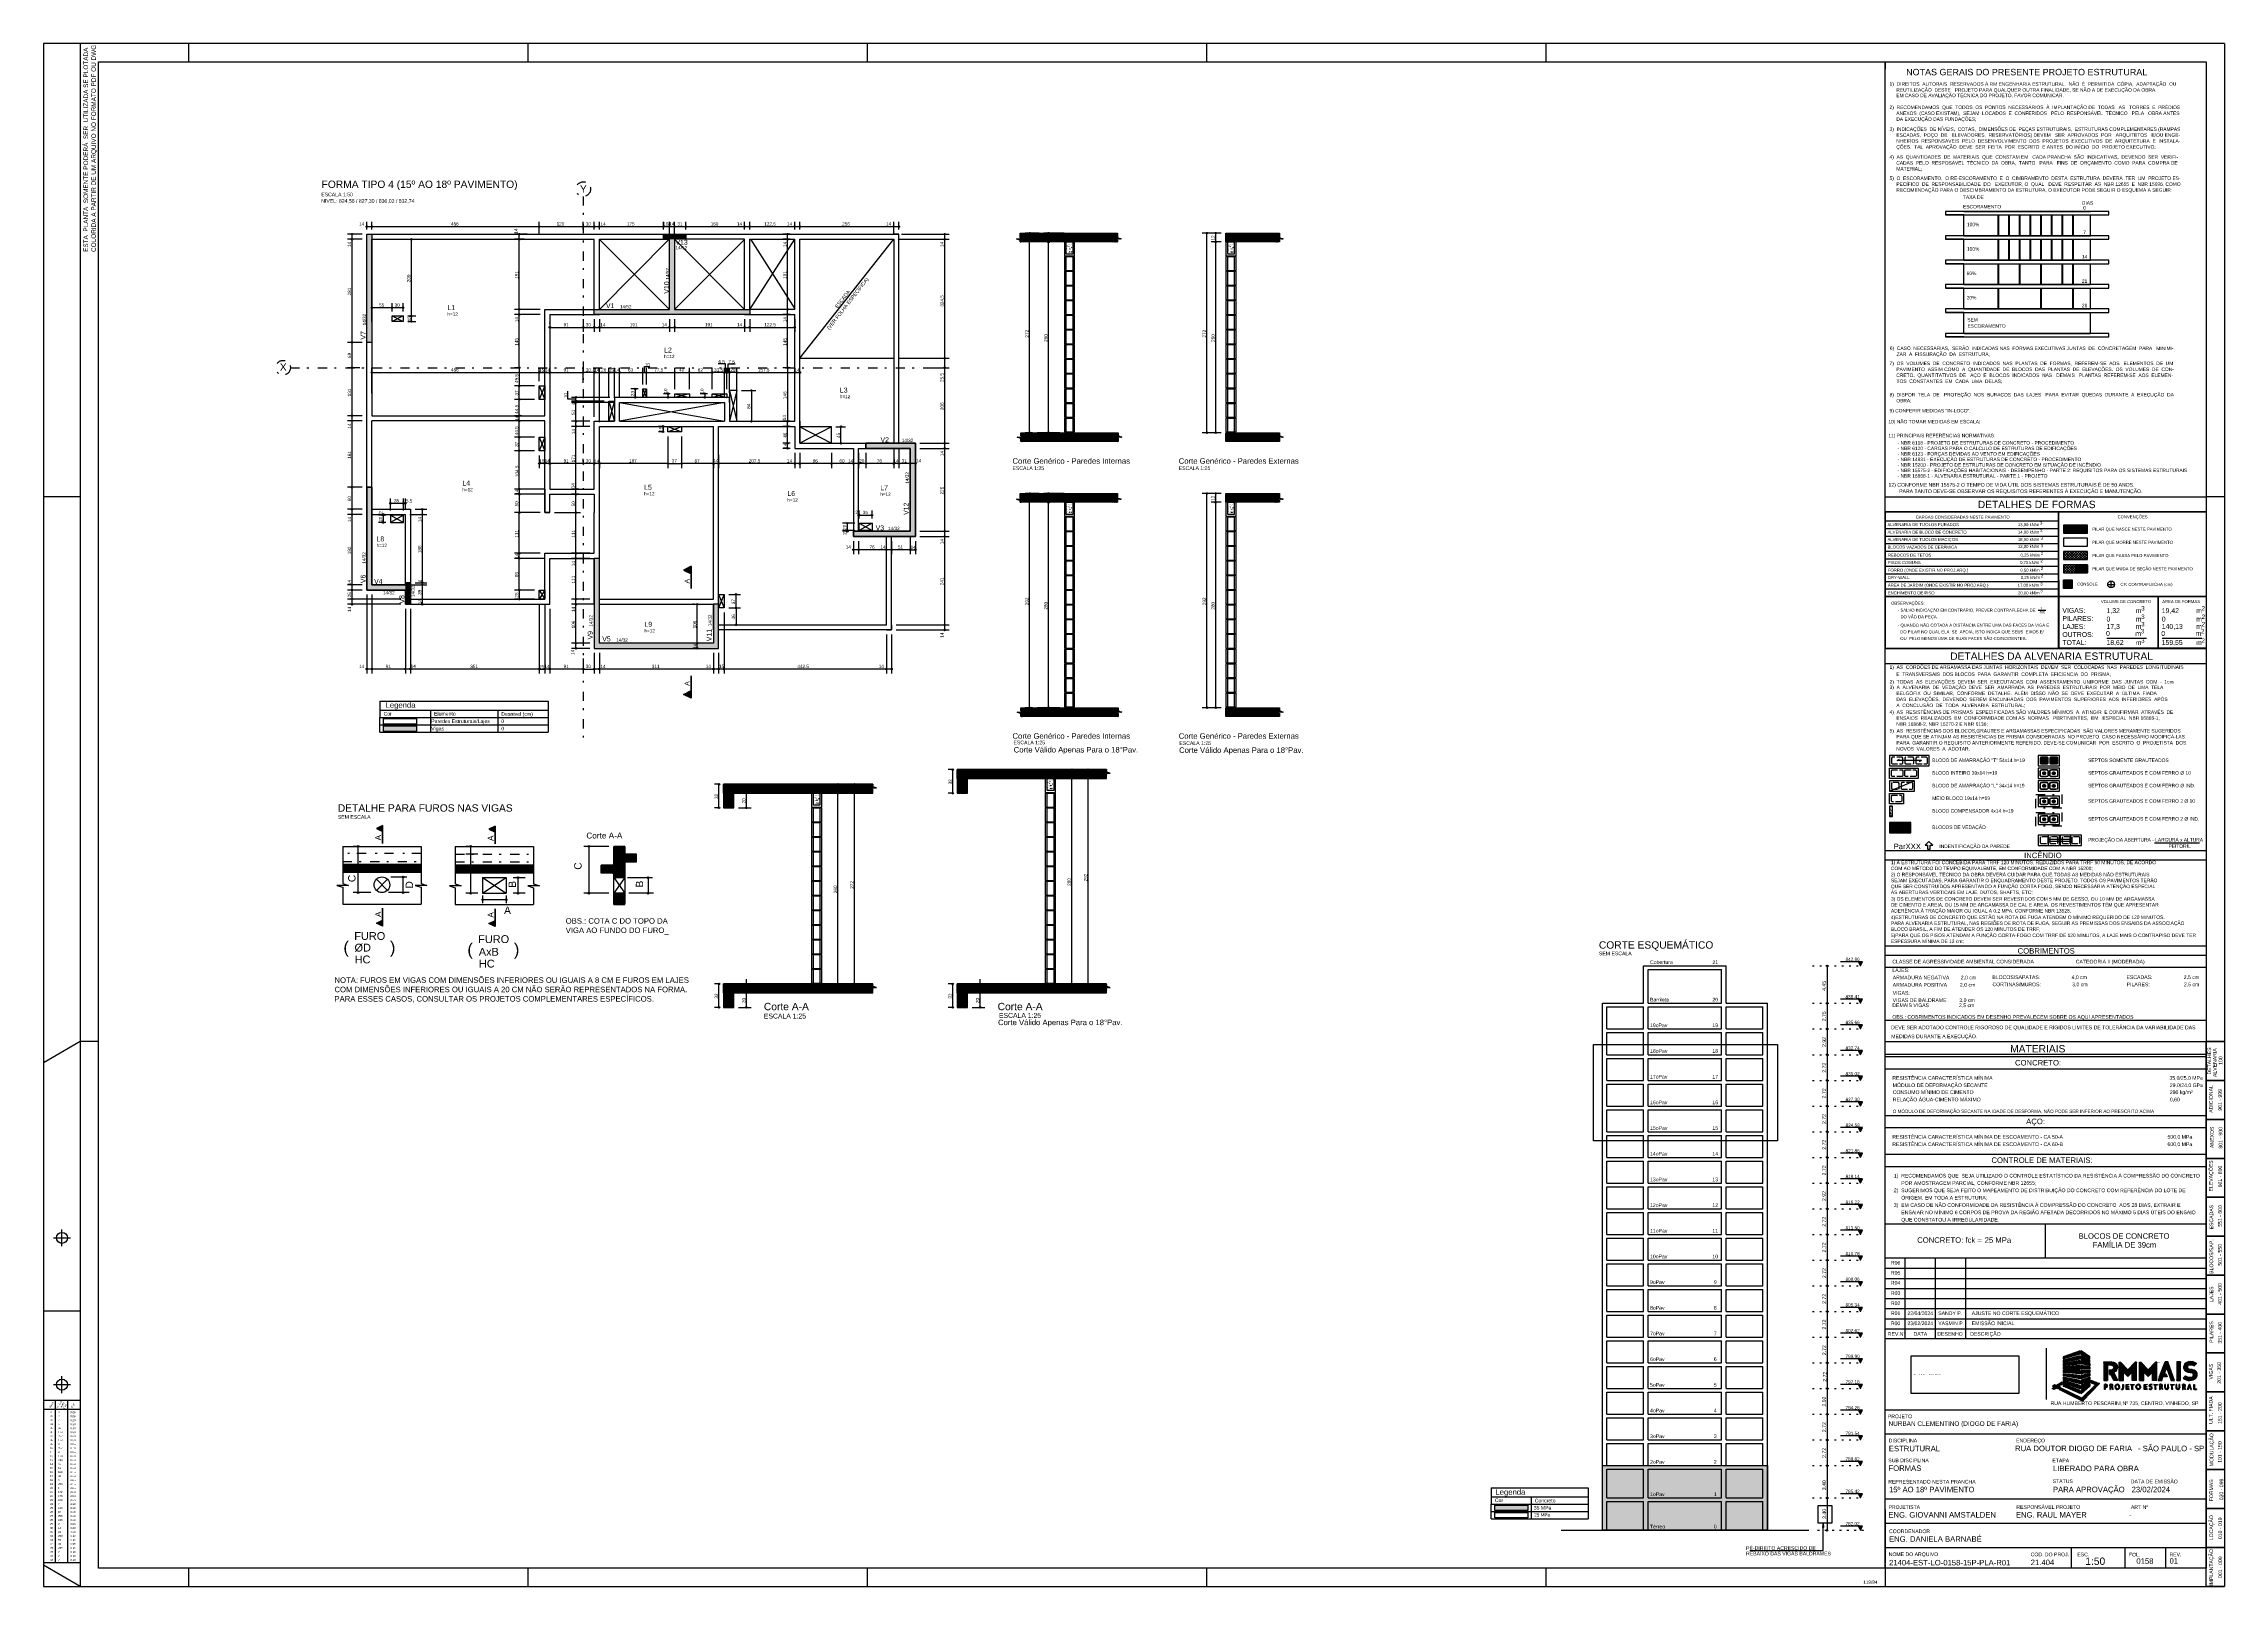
# Model space of a CAD drawing. Extents: x 0 to 119, y 0 to 84.
import ezdxf

# ---------------------------------------------------------------- set-up
doc = ezdxf.new("R2010")
doc.units = 0
doc.header["$MEASUREMENT"] = 0
for name, pattern in [('ESTILO_TQS_0002', [0.4, 0.1, -0.3]), ('ESTILO_TQS_0003', [1.5, 0.5, -0.4, 0.1, -0.5]), ('ESTILO_TQS_0005', [0.4, 0.3, -0.1])]:
    doc.linetypes.add(name, pattern=pattern)
for name, color, linetype in [('10', 252, 'CONTINUOUS'), ('15', 12, 'CONTINUOUS'), ('17', 90, 'CONTINUOUS'), ('18', 6, 'CONTINUOUS'), ('20', 1, 'CONTINUOUS'), ('23', 100, 'CONTINUOUS'), ('24', 7, 'CONTINUOUS'), ('25', 130, 'CONTINUOUS'), ('27', 250, 'CONTINUOUS'), ('29', 9, 'CONTINUOUS'), ('3', 7, 'CONTINUOUS'), ('32', 250, 'CONTINUOUS'), ('35', 255, 'CONTINUOUS'), ('37', 7, 'CONTINUOUS'), ('38', 7, 'CONTINUOUS'), ('40', 7, 'CONTINUOUS'), ('42', 7, 'CONTINUOUS'), ('47', 7, 'CONTINUOUS'), ('48', 7, 'CONTINUOUS'), ('6', 178, 'CONTINUOUS'), ('62', 7, 'CONTINUOUS'), ('65', 7, 'CONTINUOUS'), ('7', 232, 'CONTINUOUS'), ('9', 8, 'CONTINUOUS')]:
    doc.layers.add(name, color=color, linetype=linetype)
doc.styles.add('TQS_ARIAL', font='arial.ttf')

msp = doc.modelspace()

# ---------------------------------------------------------------- linework, layer by layer
at = {"layer": '10', "color": 252, "linetype": 'Continuous'}
for p, q in [((30.30188, 69.61486), (34.11188, 73.43486)), ((34.12188, 69.61486), (30.30188, 73.41486)), ((38.22188, 69.61486), (34.40188, 73.43486)), ((34.40188, 69.61486), (38.22188, 73.41486)), ((38.50188, 69.61486), (40.951924, 73.43486)), ((38.534738, 73.43486), (40.95188, 69.63486)), ((41.231922, 66.94486), (46.351924, 73.43486)), ((55.754675, 73.290497), (56.114675, 73.290497)), ((55.754675, 73.290497), (56.114675, 73.290497)), ((55.754675, 73.289419), (56.114675, 73.289419)), ((55.754675, 73.289419), (56.114675, 73.289419)), ((55.754675, 73.289419), (56.114675, 73.289419)), ((64.557551, 73.290497), (64.917551, 73.290497)), ((64.557551, 73.290497), (64.917551, 73.290497)), ((64.557551, 73.289419), (64.917551, 73.289419)), ((64.557551, 73.289419), (64.917551, 73.289419)), ((64.557551, 73.289419), (64.917551, 73.289419)), ((55.754675, 72.490497), (56.114675, 72.490497)), ((55.754675, 71.730497), (56.114675, 71.730497)), ((55.754675, 71.690497), (56.114675, 71.690497)), ((64.557551, 72.490497), (64.917551, 72.490497)), ((64.557551, 71.730497), (64.917551, 71.730497)), ((64.557551, 71.690497), (64.917551, 71.690497)), ((55.754675, 70.930497), (56.114675, 70.930497)), ((55.754675, 70.890497), (56.114675, 70.890497)), ((64.557551, 70.930497), (64.917551, 70.930497)), ((64.557551, 70.890497), (64.917551, 70.890497)), ((19.000943, 69.254781), (19.600943, 68.954791)), ((19.600943, 69.254781), (19.000943, 68.954791)), ((55.754675, 70.130497), (56.114675, 70.130497)), ((55.754675, 70.090497), (56.114675, 70.090497)), ((55.754675, 69.330497), (56.114675, 69.330497)), ((55.754675, 69.290497), (56.114675, 69.290497)), ((64.557551, 70.130497), (64.917551, 70.130497)), ((64.557551, 70.090497), (64.917551, 70.090497)), ((64.557551, 69.330497), (64.917551, 69.330497)), ((64.557551, 69.290497), (64.917551, 69.290497)), ((55.754675, 68.530497), (56.114675, 68.530497)), ((55.754675, 68.490497), (56.114675, 68.490497)), ((64.557551, 68.530497), (64.917551, 68.530497)), ((64.557551, 68.490497), (64.917551, 68.490497)), ((41.231922, 66.94486), (46.351924, 66.94486)), ((55.754675, 67.730497), (56.114675, 67.730497)), ((55.754675, 67.690497), (56.114675, 67.690497)), ((55.754675, 66.930497), (56.114675, 66.930497)), ((55.754675, 66.890497), (56.114675, 66.890497)), ((64.557551, 67.730497), (64.917551, 67.730497)), ((64.557551, 67.690497), (64.917551, 67.690497)), ((64.557551, 66.930497), (64.917551, 66.930497)), ((64.557551, 66.890497), (64.917551, 66.890497)), ((27.021866, 65.44558), (27.321866, 64.70558)), ((27.321866, 65.44558), (27.021866, 64.70558)), ((55.754675, 66.130497), (56.114675, 66.130497)), ((55.754675, 66.090497), (56.114675, 66.090497)), ((64.557551, 66.130497), (64.917551, 66.130497)), ((64.557551, 66.090497), (64.917551, 66.090497)), ((30.821339, 64.614202), (31.121339, 63.514202)), ((31.121339, 64.614202), (30.821339, 63.514202)), ((31.40188, 64.53486), (37.12188, 63.51486)), ((37.12188, 64.53486), (31.40188, 63.51486)), ((32.661705, 65.274532), (32.861705, 64.814532)), ((32.861705, 65.274532), (32.661705, 64.814532)), ((34.411273, 65.014318), (35.211273, 64.814202)), ((35.211273, 65.014318), (34.411273, 64.814202)), ((36.451255, 65.014318), (37.251255, 64.814318)), ((37.251255, 65.014318), (36.451255, 64.814318)), ((37.401339, 65.194202), (37.801339, 63.514202)), ((37.801339, 65.194202), (37.401339, 63.514202)), ((55.754675, 65.330497), (56.114675, 65.330497)), ((55.754675, 65.290497), (56.114675, 65.290497)), ((55.754675, 64.530497), (56.114675, 64.530497)), ((55.754675, 64.490497), (56.114675, 64.490497)), ((64.557551, 65.330497), (64.917551, 65.330497)), ((64.557551, 65.290497), (64.917551, 65.290497)), ((64.557551, 64.530497), (64.917551, 64.530497)), ((64.557551, 64.490497), (64.917551, 64.490497)), ((34.042333, 63.234888), (34.782333, 62.934888)), ((34.042333, 62.934888), (34.782333, 63.234888)), ((42.951924, 63.214202), (41.231924, 62.31486)), ((41.231924, 63.213663), (42.951924, 62.31486)), ((55.754675, 63.730497), (56.114675, 63.730497)), ((55.754675, 63.690497), (56.114675, 63.690497)), ((64.557551, 63.730497), (64.917551, 63.730497)), ((64.557551, 63.690497), (64.917551, 63.690497)), ((27.02188, 62.64413), (27.32188, 61.90413)), ((27.32188, 62.64413), (27.02188, 61.90413)), ((55.754675, 62.930497), (56.114675, 62.930497)), ((64.557551, 62.930497), (64.917551, 62.930497)), ((18.912739, 58.394909), (19.612739, 57.994919)), ((19.612739, 58.394909), (18.912739, 57.994919)), ((55.754675, 59.098703), (56.114675, 59.098703)), ((55.754675, 59.098703), (56.114675, 59.098703)), ((55.754675, 59.097625), (56.114675, 59.097625)), ((55.754675, 59.097625), (56.114675, 59.097625)), ((55.754675, 59.097625), (56.114675, 59.097625)), ((55.754675, 58.298703), (56.114675, 58.298703)), ((64.557551, 59.098703), (64.917551, 59.098703)), ((64.557551, 59.098703), (64.917551, 59.098703)), ((64.557551, 59.097625), (64.917551, 59.097625)), ((64.557551, 59.097625), (64.917551, 59.097625)), ((64.557551, 59.097625), (64.917551, 59.097625)), ((64.557551, 58.298703), (64.917551, 58.298703)), ((44.471924, 57.954891), (45.171924, 57.554901)), ((45.171924, 57.954891), (44.471924, 57.554901)), ((55.754675, 57.538703), (56.114675, 57.538703)), ((55.754675, 57.498703), (56.114675, 57.498703)), ((64.557551, 57.538703), (64.917551, 57.538703)), ((64.557551, 57.498703), (64.917551, 57.498703)), ((55.754675, 56.738703), (56.114675, 56.738703)), ((55.754675, 56.698703), (56.114675, 56.698703)), ((55.754675, 55.938703), (56.114675, 55.938703)), ((55.754675, 55.898703), (56.114675, 55.898703)), ((64.557551, 56.738703), (64.917551, 56.738703)), ((64.557551, 56.698703), (64.917551, 56.698703)), ((64.557551, 55.938703), (64.917551, 55.938703)), ((64.557551, 55.898703), (64.917551, 55.898703)), ((55.754675, 55.138703), (56.114675, 55.138703)), ((55.754675, 55.098703), (56.114675, 55.098703)), ((64.557551, 55.138703), (64.917551, 55.138703)), ((64.557551, 55.098703), (64.917551, 55.098703)), ((27.02188, 54.31486), (27.32188, 53.81486)), ((27.32188, 54.31486), (27.02188, 53.81486)), ((36.80188, 54.075845), (37.10188, 53.335845)), ((37.10188, 54.075845), (36.80188, 53.335845)), ((55.754675, 54.338703), (56.114675, 54.338703)), ((55.754675, 54.298703), (56.114675, 54.298703)), ((55.754675, 53.538703), (56.114675, 53.538703)), ((64.557551, 54.338703), (64.917551, 54.338703)), ((64.557551, 54.298703), (64.917551, 54.298703)), ((64.557551, 53.538703), (64.917551, 53.538703)), ((55.754675, 53.498703), (56.114675, 53.498703)), ((55.754675, 52.738703), (56.114675, 52.738703)), ((55.754675, 52.698703), (56.114675, 52.698703)), ((64.557551, 53.498703), (64.917551, 53.498703)), ((64.557551, 52.738703), (64.917551, 52.738703)), ((64.557551, 52.698703), (64.917551, 52.698703)), ((55.754675, 51.938703), (56.114675, 51.938703)), ((55.754675, 51.898703), (56.114675, 51.898703)), ((55.754675, 51.138703), (56.114675, 51.138703)), ((64.557551, 51.938703), (64.917551, 51.938703)), ((64.557551, 51.898703), (64.917551, 51.898703)), ((64.557551, 51.138703), (64.917551, 51.138703)), ((55.754675, 51.098703), (56.114675, 51.098703)), ((55.754675, 50.338703), (56.114675, 50.338703)), ((55.754675, 50.298703), (56.114675, 50.298703)), ((64.557551, 51.098703), (64.917551, 51.098703)), ((64.557551, 50.338703), (64.917551, 50.338703)), ((64.557551, 50.298703), (64.917551, 50.298703)), ((55.754675, 49.538703), (56.114675, 49.538703)), ((55.754675, 49.498703), (56.114675, 49.498703)), ((64.557551, 49.538703), (64.917551, 49.538703)), ((64.557551, 49.498703), (64.917551, 49.498703)), ((55.754675, 48.738703), (56.114675, 48.738703)), ((55.754675, 48.698703), (56.114675, 48.698703)), ((55.754675, 47.938703), (56.114675, 47.938703)), ((64.557551, 48.738703), (64.917551, 48.738703)), ((64.557551, 48.698703), (64.917551, 48.698703)), ((64.557551, 47.938703), (64.917551, 47.938703)), ((54.714801, 44.041761), (55.074801, 44.041761)), ((54.714801, 44.040682), (55.074801, 44.040682)), ((54.714801, 44.040682), (55.074801, 44.040682)), ((41.97004, 43.241761), (42.33004, 43.241761)), ((41.97004, 43.240682), (42.33004, 43.240682)), ((41.97004, 43.240682), (42.33004, 43.240682)), ((54.714801, 43.241761), (55.074801, 43.241761)), ((41.97004, 42.441761), (42.33004, 42.441761)), ((41.97004, 41.681761), (42.33004, 41.681761)), ((41.97004, 41.641761), (42.33004, 41.641761)), ((54.714801, 42.481761), (55.074801, 42.481761)), ((54.714801, 42.441761), (55.074801, 42.441761)), ((54.714801, 41.681761), (55.074801, 41.681761)), ((54.714801, 41.641761), (55.074801, 41.641761)), ((41.97004, 40.881761), (42.33004, 40.881761)), ((41.97004, 40.841761), (42.33004, 40.841761)), ((54.714801, 40.881761), (55.074801, 40.881761)), ((54.714801, 40.841761), (55.074801, 40.841761)), ((41.97004, 40.081761), (42.33004, 40.081761)), ((41.97004, 40.041761), (42.33004, 40.041761)), ((41.97004, 39.281761), (42.33004, 39.281761)), ((41.97004, 39.241761), (42.33004, 39.241761)), ((54.714801, 40.081761), (55.074801, 40.081761)), ((54.714801, 40.041761), (55.074801, 40.041761)), ((54.714801, 39.281761), (55.074801, 39.281761)), ((54.714801, 39.241761), (55.074801, 39.241761)), ((41.97004, 38.481761), (42.33004, 38.481761)), ((41.97004, 38.441761), (42.33004, 38.441761)), ((54.714801, 38.481761), (55.074801, 38.481761)), ((54.714801, 38.441761), (55.074801, 38.441761)), ((41.97004, 37.681761), (42.33004, 37.681761)), ((41.97004, 37.641761), (42.33004, 37.641761)), ((41.97004, 36.881761), (42.33004, 36.881761)), ((54.714801, 37.681761), (55.074801, 37.681761)), ((54.714801, 37.641761), (55.074801, 37.641761)), ((54.714801, 36.881761), (55.074801, 36.881761)), ((41.97004, 36.841761), (42.33004, 36.841761)), ((41.97004, 36.081761), (42.33004, 36.081761)), ((41.97004, 36.041761), (42.33004, 36.041761)), ((54.714801, 36.841761), (55.074801, 36.841761)), ((54.714801, 36.081761), (55.074801, 36.081761)), ((54.714801, 36.041761), (55.074801, 36.041761)), ((41.97004, 35.281761), (42.33004, 35.281761)), ((41.97004, 35.241761), (42.33004, 35.241761)), ((41.97004, 34.481761), (42.33004, 34.481761)), ((54.714801, 35.281761), (55.074801, 35.281761)), ((54.714801, 35.241761), (55.074801, 35.241761)), ((54.714801, 34.481761), (55.074801, 34.481761)), ((41.97004, 34.441761), (42.33004, 34.441761)), ((41.97004, 33.681761), (42.33004, 33.681761)), ((41.97004, 33.641761), (42.33004, 33.641761)), ((54.714801, 34.441761), (55.074801, 34.441761)), ((54.714801, 33.681761), (55.074801, 33.681761)), ((54.714801, 33.641761), (55.074801, 33.641761)), ((41.97004, 32.881761), (42.33004, 32.881761)), ((54.714801, 32.881761), (55.074801, 32.881761))]:
    msp.add_line(p, q, dxfattribs=at)
for points in [[(55.754675, 73.290497), (55.654675, 73.290497), (55.654675, 72.530497), (56.214675, 72.530497), (56.214675, 73.290497), (56.114675, 73.290497), (56.114675, 72.630497), (55.754675, 72.630497), (55.754675, 73.290497)], [(64.557551, 73.290497), (64.457551, 73.290497), (64.457551, 72.530497), (65.017551, 72.530497), (65.017551, 73.290497), (64.917551, 73.290497), (64.917551, 72.630497), (64.557551, 72.630497), (64.557551, 73.290497)], [(55.654675, 71.730497), (55.754675, 71.730497), (55.754675, 72.490497), (55.654675, 72.490497), (55.654675, 71.730497)], [(55.654675, 70.930497), (55.754675, 70.930497), (55.754675, 71.690497), (55.654675, 71.690497), (55.654675, 70.930497)], [(56.114675, 71.730497), (56.214675, 71.730497), (56.214675, 72.490497), (56.114675, 72.490497), (56.114675, 71.730497)], [(56.114675, 70.930497), (56.214675, 70.930497), (56.214675, 71.690497), (56.114675, 71.690497), (56.114675, 70.930497)], [(64.457551, 71.730497), (64.557551, 71.730497), (64.557551, 72.490497), (64.457551, 72.490497), (64.457551, 71.730497)], [(64.457551, 70.930497), (64.557551, 70.930497), (64.557551, 71.690497), (64.457551, 71.690497), (64.457551, 70.930497)], [(64.917551, 71.730497), (65.017551, 71.730497), (65.017551, 72.490497), (64.917551, 72.490497), (64.917551, 71.730497)], [(64.917551, 70.930497), (65.017551, 70.930497), (65.017551, 71.690497), (64.917551, 71.690497), (64.917551, 70.930497)], [(55.654675, 70.130497), (55.754675, 70.130497), (55.754675, 70.890497), (55.654675, 70.890497), (55.654675, 70.130497)], [(56.114675, 70.130497), (56.214675, 70.130497), (56.214675, 70.890497), (56.114675, 70.890497), (56.114675, 70.130497)], [(64.457551, 70.130497), (64.557551, 70.130497), (64.557551, 70.890497), (64.457551, 70.890497), (64.457551, 70.130497)], [(64.917551, 70.130497), (65.017551, 70.130497), (65.017551, 70.890497), (64.917551, 70.890497), (64.917551, 70.130497)], [(19.000943, 69.254781), (19.600943, 69.254781), (19.600943, 68.954791), (19.000943, 68.954791), (19.000943, 69.254781)], [(55.654675, 69.330497), (55.754675, 69.330497), (55.754675, 70.090497), (55.654675, 70.090497), (55.654675, 69.330497)], [(55.654675, 68.530497), (55.754675, 68.530497), (55.754675, 69.290497), (55.654675, 69.290497), (55.654675, 68.530497)], [(56.114675, 69.330497), (56.214675, 69.330497), (56.214675, 70.090497), (56.114675, 70.090497), (56.114675, 69.330497)], [(56.114675, 68.530497), (56.214675, 68.530497), (56.214675, 69.290497), (56.114675, 69.290497), (56.114675, 68.530497)], [(64.457551, 69.330497), (64.557551, 69.330497), (64.557551, 70.090497), (64.457551, 70.090497), (64.457551, 69.330497)], [(64.457551, 68.530497), (64.557551, 68.530497), (64.557551, 69.290497), (64.457551, 69.290497), (64.457551, 68.530497)], [(64.917551, 69.330497), (65.017551, 69.330497), (65.017551, 70.090497), (64.917551, 70.090497), (64.917551, 69.330497)], [(64.917551, 68.530497), (65.017551, 68.530497), (65.017551, 69.290497), (64.917551, 69.290497), (64.917551, 68.530497)], [(55.654675, 67.730497), (55.754675, 67.730497), (55.754675, 68.490497), (55.654675, 68.490497), (55.654675, 67.730497)], [(56.114675, 67.730497), (56.214675, 67.730497), (56.214675, 68.490497), (56.114675, 68.490497), (56.114675, 67.730497)], [(64.457551, 67.730497), (64.557551, 67.730497), (64.557551, 68.490497), (64.457551, 68.490497), (64.457551, 67.730497)], [(64.917551, 67.730497), (65.017551, 67.730497), (65.017551, 68.490497), (64.917551, 68.490497), (64.917551, 67.730497)], [(55.654675, 66.930497), (55.754675, 66.930497), (55.754675, 67.690497), (55.654675, 67.690497), (55.654675, 66.930497)], [(55.654675, 66.130497), (55.754675, 66.130497), (55.754675, 66.890497), (55.654675, 66.890497), (55.654675, 66.130497)], [(56.114675, 66.930497), (56.214675, 66.930497), (56.214675, 67.690497), (56.114675, 67.690497), (56.114675, 66.930497)], [(56.114675, 66.130497), (56.214675, 66.130497), (56.214675, 66.890497), (56.114675, 66.890497), (56.114675, 66.130497)], [(64.457551, 66.930497), (64.557551, 66.930497), (64.557551, 67.690497), (64.457551, 67.690497), (64.457551, 66.930497)], [(64.457551, 66.130497), (64.557551, 66.130497), (64.557551, 66.890497), (64.457551, 66.890497), (64.457551, 66.130497)], [(64.917551, 66.930497), (65.017551, 66.930497), (65.017551, 67.690497), (64.917551, 67.690497), (64.917551, 66.930497)], [(64.917551, 66.130497), (65.017551, 66.130497), (65.017551, 66.890497), (64.917551, 66.890497), (64.917551, 66.130497)], [(27.021866, 64.70558), (27.021866, 65.44558), (27.321866, 65.44558), (27.321866, 64.70558), (27.021866, 64.70558)], [(55.654675, 65.330497), (55.754675, 65.330497), (55.754675, 66.090497), (55.654675, 66.090497), (55.654675, 65.330497)], [(56.114675, 65.330497), (56.214675, 65.330497), (56.214675, 66.090497), (56.114675, 66.090497), (56.114675, 65.330497)], [(64.457551, 65.330497), (64.557551, 65.330497), (64.557551, 66.090497), (64.457551, 66.090497), (64.457551, 65.330497)], [(64.917551, 65.330497), (65.017551, 65.330497), (65.017551, 66.090497), (64.917551, 66.090497), (64.917551, 65.330497)], [(31.121339, 63.514202), (30.821339, 63.514202), (30.821339, 64.614202), (31.121339, 64.614202), (31.121339, 63.514202)], [(32.661705, 65.274532), (32.861705, 65.274532), (32.861705, 64.814532), (32.661705, 64.814532), (32.661705, 65.274532)], [(34.411273, 65.014318), (35.211273, 65.014318), (35.211273, 64.814202), (34.411273, 64.814202), (34.411273, 65.014318)], [(36.451255, 65.014318), (37.251255, 65.014318), (37.251255, 64.814318), (36.451255, 64.814318), (36.451255, 65.014318)], [(37.401339, 63.514202), (37.801339, 63.514202), (37.801339, 65.194202), (37.401339, 65.194202), (37.401339, 63.514202)], [(55.654675, 64.530497), (55.754675, 64.530497), (55.754675, 65.290497), (55.654675, 65.290497), (55.654675, 64.530497)], [(55.654675, 63.730497), (55.754675, 63.730497), (55.754675, 64.490497), (55.654675, 64.490497), (55.654675, 63.730497)], [(56.114675, 64.530497), (56.214675, 64.530497), (56.214675, 65.290497), (56.114675, 65.290497), (56.114675, 64.530497)], [(56.114675, 63.730497), (56.214675, 63.730497), (56.214675, 64.490497), (56.114675, 64.490497), (56.114675, 63.730497)], [(64.457551, 64.530497), (64.557551, 64.530497), (64.557551, 65.290497), (64.457551, 65.290497), (64.457551, 64.530497)], [(64.457551, 63.730497), (64.557551, 63.730497), (64.557551, 64.490497), (64.457551, 64.490497), (64.457551, 63.730497)], [(64.917551, 64.530497), (65.017551, 64.530497), (65.017551, 65.290497), (64.917551, 65.290497), (64.917551, 64.530497)], [(64.917551, 63.730497), (65.017551, 63.730497), (65.017551, 64.490497), (64.917551, 64.490497), (64.917551, 63.730497)], [(34.782333, 62.934888), (34.042333, 62.934888), (34.042333, 63.234888), (34.782333, 63.234888), (34.782333, 62.934888)], [(42.951924, 63.214202), (41.231924, 63.214202), (41.231924, 62.31486), (42.951924, 62.31486), (42.951924, 63.214202)], [(55.654675, 62.930497), (55.754675, 62.930497), (55.754675, 63.690497), (55.654675, 63.690497), (55.654675, 62.930497)], [(56.114675, 62.930497), (56.214675, 62.930497), (56.214675, 63.690497), (56.114675, 63.690497), (56.114675, 62.930497)], [(64.457551, 62.930497), (64.557551, 62.930497), (64.557551, 63.690497), (64.457551, 63.690497), (64.457551, 62.930497)], [(64.917551, 62.930497), (65.017551, 62.930497), (65.017551, 63.690497), (64.917551, 63.690497), (64.917551, 62.930497)], [(27.02188, 61.90413), (27.02188, 62.64413), (27.32188, 62.64413), (27.32188, 61.90413), (27.02188, 61.90413)], [(19.612739, 58.394909), (18.912739, 58.394909), (18.912739, 57.994919), (19.612739, 57.994919), (19.612739, 58.394909)], [(55.754675, 59.098703), (55.654675, 59.098703), (55.654675, 58.338703), (56.214675, 58.338703), (56.214675, 59.098703), (56.114675, 59.098703), (56.114675, 58.438703), (55.754675, 58.438703), (55.754675, 59.098703)], [(55.654675, 57.538703), (55.754675, 57.538703), (55.754675, 58.298703), (55.654675, 58.298703), (55.654675, 57.538703)], [(56.114675, 57.538703), (56.214675, 57.538703), (56.214675, 58.298703), (56.114675, 58.298703), (56.114675, 57.538703)], [(64.557551, 59.098703), (64.457551, 59.098703), (64.457551, 58.338703), (65.017551, 58.338703), (65.017551, 59.098703), (64.917551, 59.098703), (64.917551, 58.438703), (64.557551, 58.438703), (64.557551, 59.098703)], [(64.457551, 57.538703), (64.557551, 57.538703), (64.557551, 58.298703), (64.457551, 58.298703), (64.457551, 57.538703)], [(64.917551, 57.538703), (65.017551, 57.538703), (65.017551, 58.298703), (64.917551, 58.298703), (64.917551, 57.538703)], [(44.471924, 57.954891), (45.171924, 57.954891), (45.171924, 57.554901), (44.471924, 57.554901), (44.471924, 57.954891)], [(55.654675, 56.738703), (55.754675, 56.738703), (55.754675, 57.498703), (55.654675, 57.498703), (55.654675, 56.738703)], [(56.114675, 56.738703), (56.214675, 56.738703), (56.214675, 57.498703), (56.114675, 57.498703), (56.114675, 56.738703)], [(64.457551, 56.738703), (64.557551, 56.738703), (64.557551, 57.498703), (64.457551, 57.498703), (64.457551, 56.738703)], [(64.917551, 56.738703), (65.017551, 56.738703), (65.017551, 57.498703), (64.917551, 57.498703), (64.917551, 56.738703)], [(55.654675, 55.938703), (55.754675, 55.938703), (55.754675, 56.698703), (55.654675, 56.698703), (55.654675, 55.938703)], [(55.654675, 55.138703), (55.754675, 55.138703), (55.754675, 55.898703), (55.654675, 55.898703), (55.654675, 55.138703)], [(56.114675, 55.938703), (56.214675, 55.938703), (56.214675, 56.698703), (56.114675, 56.698703), (56.114675, 55.938703)], [(56.114675, 55.138703), (56.214675, 55.138703), (56.214675, 55.898703), (56.114675, 55.898703), (56.114675, 55.138703)], [(64.457551, 55.938703), (64.557551, 55.938703), (64.557551, 56.698703), (64.457551, 56.698703), (64.457551, 55.938703)], [(64.457551, 55.138703), (64.557551, 55.138703), (64.557551, 55.898703), (64.457551, 55.898703), (64.457551, 55.138703)], [(64.917551, 55.938703), (65.017551, 55.938703), (65.017551, 56.698703), (64.917551, 56.698703), (64.917551, 55.938703)], [(64.917551, 55.138703), (65.017551, 55.138703), (65.017551, 55.898703), (64.917551, 55.898703), (64.917551, 55.138703)], [(55.654675, 54.338703), (55.754675, 54.338703), (55.754675, 55.098703), (55.654675, 55.098703), (55.654675, 54.338703)], [(56.114675, 54.338703), (56.214675, 54.338703), (56.214675, 55.098703), (56.114675, 55.098703), (56.114675, 54.338703)], [(64.457551, 54.338703), (64.557551, 54.338703), (64.557551, 55.098703), (64.457551, 55.098703), (64.457551, 54.338703)], [(64.917551, 54.338703), (65.017551, 54.338703), (65.017551, 55.098703), (64.917551, 55.098703), (64.917551, 54.338703)], [(27.02188, 54.31486), (27.32188, 54.31486), (27.32188, 53.81486), (27.02188, 53.81486), (27.02188, 54.31486)], [(36.80188, 53.335845), (36.80188, 54.075845), (37.10188, 54.075845), (37.10188, 53.335845), (36.80188, 53.335845)], [(55.654675, 53.538703), (55.754675, 53.538703), (55.754675, 54.298703), (55.654675, 54.298703), (55.654675, 53.538703)], [(56.114675, 53.538703), (56.214675, 53.538703), (56.214675, 54.298703), (56.114675, 54.298703), (56.114675, 53.538703)], [(64.457551, 53.538703), (64.557551, 53.538703), (64.557551, 54.298703), (64.457551, 54.298703), (64.457551, 53.538703)], [(64.917551, 53.538703), (65.017551, 53.538703), (65.017551, 54.298703), (64.917551, 54.298703), (64.917551, 53.538703)], [(55.654675, 52.738703), (55.754675, 52.738703), (55.754675, 53.498703), (55.654675, 53.498703), (55.654675, 52.738703)], [(55.654675, 51.938703), (55.754675, 51.938703), (55.754675, 52.698703), (55.654675, 52.698703), (55.654675, 51.938703)], [(56.114675, 52.738703), (56.214675, 52.738703), (56.214675, 53.498703), (56.114675, 53.498703), (56.114675, 52.738703)], [(56.114675, 51.938703), (56.214675, 51.938703), (56.214675, 52.698703), (56.114675, 52.698703), (56.114675, 51.938703)], [(64.457551, 52.738703), (64.557551, 52.738703), (64.557551, 53.498703), (64.457551, 53.498703), (64.457551, 52.738703)], [(64.457551, 51.938703), (64.557551, 51.938703), (64.557551, 52.698703), (64.457551, 52.698703), (64.457551, 51.938703)], [(64.917551, 52.738703), (65.017551, 52.738703), (65.017551, 53.498703), (64.917551, 53.498703), (64.917551, 52.738703)], [(64.917551, 51.938703), (65.017551, 51.938703), (65.017551, 52.698703), (64.917551, 52.698703), (64.917551, 51.938703)], [(55.654675, 51.138703), (55.754675, 51.138703), (55.754675, 51.898703), (55.654675, 51.898703), (55.654675, 51.138703)], [(56.114675, 51.138703), (56.214675, 51.138703), (56.214675, 51.898703), (56.114675, 51.898703), (56.114675, 51.138703)], [(64.457551, 51.138703), (64.557551, 51.138703), (64.557551, 51.898703), (64.457551, 51.898703), (64.457551, 51.138703)], [(64.917551, 51.138703), (65.017551, 51.138703), (65.017551, 51.898703), (64.917551, 51.898703), (64.917551, 51.138703)], [(55.654675, 50.338703), (55.754675, 50.338703), (55.754675, 51.098703), (55.654675, 51.098703), (55.654675, 50.338703)], [(55.654675, 49.538703), (55.754675, 49.538703), (55.754675, 50.298703), (55.654675, 50.298703), (55.654675, 49.538703)], [(56.114675, 50.338703), (56.214675, 50.338703), (56.214675, 51.098703), (56.114675, 51.098703), (56.114675, 50.338703)], [(56.114675, 49.538703), (56.214675, 49.538703), (56.214675, 50.298703), (56.114675, 50.298703), (56.114675, 49.538703)], [(64.457551, 50.338703), (64.557551, 50.338703), (64.557551, 51.098703), (64.457551, 51.098703), (64.457551, 50.338703)], [(64.457551, 49.538703), (64.557551, 49.538703), (64.557551, 50.298703), (64.457551, 50.298703), (64.457551, 49.538703)], [(64.917551, 50.338703), (65.017551, 50.338703), (65.017551, 51.098703), (64.917551, 51.098703), (64.917551, 50.338703)], [(64.917551, 49.538703), (65.017551, 49.538703), (65.017551, 50.298703), (64.917551, 50.298703), (64.917551, 49.538703)], [(55.654675, 48.738703), (55.754675, 48.738703), (55.754675, 49.498703), (55.654675, 49.498703), (55.654675, 48.738703)], [(56.114675, 48.738703), (56.214675, 48.738703), (56.214675, 49.498703), (56.114675, 49.498703), (56.114675, 48.738703)], [(64.457551, 48.738703), (64.557551, 48.738703), (64.557551, 49.498703), (64.457551, 49.498703), (64.457551, 48.738703)], [(64.917551, 48.738703), (65.017551, 48.738703), (65.017551, 49.498703), (64.917551, 49.498703), (64.917551, 48.738703)], [(55.654675, 47.938703), (55.754675, 47.938703), (55.754675, 48.698703), (55.654675, 48.698703), (55.654675, 47.938703)], [(56.114675, 47.938703), (56.214675, 47.938703), (56.214675, 48.698703), (56.114675, 48.698703), (56.114675, 47.938703)], [(64.457551, 47.938703), (64.557551, 47.938703), (64.557551, 48.698703), (64.457551, 48.698703), (64.457551, 47.938703)], [(64.917551, 47.938703), (65.017551, 47.938703), (65.017551, 48.698703), (64.917551, 48.698703), (64.917551, 47.938703)], [(54.714801, 44.041761), (54.614801, 44.041761), (54.614801, 43.281761), (55.174801, 43.281761), (55.174801, 44.041761), (55.074801, 44.041761), (55.074801, 43.381761), (54.714801, 43.381761), (54.714801, 44.041761)], [(41.97004, 43.241761), (41.87004, 43.241761), (41.87004, 42.481761), (42.43004, 42.481761), (42.43004, 43.241761), (42.33004, 43.241761), (42.33004, 42.581761), (41.97004, 42.581761), (41.97004, 43.241761)], [(54.614801, 42.481761), (54.714801, 42.481761), (54.714801, 43.241761), (54.614801, 43.241761), (54.614801, 42.481761)], [(55.074801, 42.481761), (55.174801, 42.481761), (55.174801, 43.241761), (55.074801, 43.241761), (55.074801, 42.481761)], [(41.87004, 41.681761), (41.97004, 41.681761), (41.97004, 42.441761), (41.87004, 42.441761), (41.87004, 41.681761)], [(41.87004, 40.881761), (41.97004, 40.881761), (41.97004, 41.641761), (41.87004, 41.641761), (41.87004, 40.881761)], [(42.33004, 41.681761), (42.43004, 41.681761), (42.43004, 42.441761), (42.33004, 42.441761), (42.33004, 41.681761)], [(42.33004, 40.881761), (42.43004, 40.881761), (42.43004, 41.641761), (42.33004, 41.641761), (42.33004, 40.881761)], [(54.614801, 41.681761), (54.714801, 41.681761), (54.714801, 42.441761), (54.614801, 42.441761), (54.614801, 41.681761)], [(54.614801, 40.881761), (54.714801, 40.881761), (54.714801, 41.641761), (54.614801, 41.641761), (54.614801, 40.881761)], [(55.074801, 41.681761), (55.174801, 41.681761), (55.174801, 42.441761), (55.074801, 42.441761), (55.074801, 41.681761)], [(55.074801, 40.881761), (55.174801, 40.881761), (55.174801, 41.641761), (55.074801, 41.641761), (55.074801, 40.881761)], [(41.87004, 40.081761), (41.97004, 40.081761), (41.97004, 40.841761), (41.87004, 40.841761), (41.87004, 40.081761)], [(42.33004, 40.081761), (42.43004, 40.081761), (42.43004, 40.841761), (42.33004, 40.841761), (42.33004, 40.081761)], [(54.614801, 40.081761), (54.714801, 40.081761), (54.714801, 40.841761), (54.614801, 40.841761), (54.614801, 40.081761)], [(55.074801, 40.081761), (55.174801, 40.081761), (55.174801, 40.841761), (55.074801, 40.841761), (55.074801, 40.081761)], [(41.87004, 39.281761), (41.97004, 39.281761), (41.97004, 40.041761), (41.87004, 40.041761), (41.87004, 39.281761)], [(41.87004, 38.481761), (41.97004, 38.481761), (41.97004, 39.241761), (41.87004, 39.241761), (41.87004, 38.481761)], [(42.33004, 39.281761), (42.43004, 39.281761), (42.43004, 40.041761), (42.33004, 40.041761), (42.33004, 39.281761)], [(42.33004, 38.481761), (42.43004, 38.481761), (42.43004, 39.241761), (42.33004, 39.241761), (42.33004, 38.481761)], [(54.614801, 39.281761), (54.714801, 39.281761), (54.714801, 40.041761), (54.614801, 40.041761), (54.614801, 39.281761)], [(54.614801, 38.481761), (54.714801, 38.481761), (54.714801, 39.241761), (54.614801, 39.241761), (54.614801, 38.481761)], [(55.074801, 39.281761), (55.174801, 39.281761), (55.174801, 40.041761), (55.074801, 40.041761), (55.074801, 39.281761)], [(55.074801, 38.481761), (55.174801, 38.481761), (55.174801, 39.241761), (55.074801, 39.241761), (55.074801, 38.481761)], [(41.87004, 37.681761), (41.97004, 37.681761), (41.97004, 38.441761), (41.87004, 38.441761), (41.87004, 37.681761)], [(42.33004, 37.681761), (42.43004, 37.681761), (42.43004, 38.441761), (42.33004, 38.441761), (42.33004, 37.681761)], [(54.614801, 37.681761), (54.714801, 37.681761), (54.714801, 38.441761), (54.614801, 38.441761), (54.614801, 37.681761)], [(55.074801, 37.681761), (55.174801, 37.681761), (55.174801, 38.441761), (55.074801, 38.441761), (55.074801, 37.681761)], [(41.87004, 36.881761), (41.97004, 36.881761), (41.97004, 37.641761), (41.87004, 37.641761), (41.87004, 36.881761)], [(42.33004, 36.881761), (42.43004, 36.881761), (42.43004, 37.641761), (42.33004, 37.641761), (42.33004, 36.881761)], [(54.614801, 36.881761), (54.714801, 36.881761), (54.714801, 37.641761), (54.614801, 37.641761), (54.614801, 36.881761)], [(55.074801, 36.881761), (55.174801, 36.881761), (55.174801, 37.641761), (55.074801, 37.641761), (55.074801, 36.881761)], [(41.87004, 36.081761), (41.97004, 36.081761), (41.97004, 36.841761), (41.87004, 36.841761), (41.87004, 36.081761)], [(41.87004, 35.281761), (41.97004, 35.281761), (41.97004, 36.041761), (41.87004, 36.041761), (41.87004, 35.281761)], [(42.33004, 36.081761), (42.43004, 36.081761), (42.43004, 36.841761), (42.33004, 36.841761), (42.33004, 36.081761)], [(42.33004, 35.281761), (42.43004, 35.281761), (42.43004, 36.041761), (42.33004, 36.041761), (42.33004, 35.281761)], [(54.614801, 36.081761), (54.714801, 36.081761), (54.714801, 36.841761), (54.614801, 36.841761), (54.614801, 36.081761)], [(54.614801, 35.281761), (54.714801, 35.281761), (54.714801, 36.041761), (54.614801, 36.041761), (54.614801, 35.281761)], [(55.074801, 36.081761), (55.174801, 36.081761), (55.174801, 36.841761), (55.074801, 36.841761), (55.074801, 36.081761)], [(55.074801, 35.281761), (55.174801, 35.281761), (55.174801, 36.041761), (55.074801, 36.041761), (55.074801, 35.281761)], [(41.87004, 34.481761), (41.97004, 34.481761), (41.97004, 35.241761), (41.87004, 35.241761), (41.87004, 34.481761)], [(42.33004, 34.481761), (42.43004, 34.481761), (42.43004, 35.241761), (42.33004, 35.241761), (42.33004, 34.481761)], [(54.614801, 34.481761), (54.714801, 34.481761), (54.714801, 35.241761), (54.614801, 35.241761), (54.614801, 34.481761)], [(55.074801, 34.481761), (55.174801, 34.481761), (55.174801, 35.241761), (55.074801, 35.241761), (55.074801, 34.481761)], [(41.87004, 33.681761), (41.97004, 33.681761), (41.97004, 34.441761), (41.87004, 34.441761), (41.87004, 33.681761)], [(41.87004, 32.881761), (41.97004, 32.881761), (41.97004, 33.641761), (41.87004, 33.641761), (41.87004, 32.881761)], [(42.33004, 33.681761), (42.43004, 33.681761), (42.43004, 34.441761), (42.33004, 34.441761), (42.33004, 33.681761)], [(42.33004, 32.881761), (42.43004, 32.881761), (42.43004, 33.641761), (42.33004, 33.641761), (42.33004, 32.881761)], [(54.614801, 33.681761), (54.714801, 33.681761), (54.714801, 34.441761), (54.614801, 34.441761), (54.614801, 33.681761)], [(54.614801, 32.881761), (54.714801, 32.881761), (54.714801, 33.641761), (54.614801, 33.641761), (54.614801, 32.881761)], [(55.074801, 33.681761), (55.174801, 33.681761), (55.174801, 34.441761), (55.074801, 34.441761), (55.074801, 33.681761)], [(55.074801, 32.881761), (55.174801, 32.881761), (55.174801, 33.641761), (55.074801, 33.641761), (55.074801, 32.881761)]]:
    msp.add_lwpolyline(points, dxfattribs=at)
at = {"layer": '15', "color": 12, "linetype": 'ESTILO_TQS_0003'}
for points in [[(108.627026, 43.164035), (110.034129, 43.164035), (110.034129, 42.423822), (108.627026, 42.423822), (108.627026, 43.164035)], [(108.627026, 42.189463), (110.034129, 42.189463), (110.034129, 41.44925), (108.627026, 41.44925), (108.627026, 42.189463)]]:
    msp.add_lwpolyline(points, dxfattribs=at)
at = {"layer": '17', "color": 90, "linetype": 'Continuous'}
for p, q in [((108.864602, 43.774576), (108.904602, 43.814576)), ((108.864602, 43.494576), (108.864602, 43.774576)), ((108.904602, 43.454576), (108.864602, 43.494576)), ((108.904602, 43.814576), (109.244602, 43.814576)), ((109.244602, 43.454576), (108.904602, 43.454576)), ((109.031794, 43.576828), (109.09175, 43.705405)), ((109.244602, 43.814576), (109.284602, 43.774577)), ((109.284602, 43.494576), (109.244602, 43.454576)), ((109.284602, 43.774577), (109.284602, 43.494576)), ((109.384602, 43.774576), (109.424602, 43.814576)), ((109.384602, 43.494576), (109.384602, 43.774576)), ((109.424602, 43.454576), (109.384602, 43.494576)), ((109.424602, 43.814576), (109.764602, 43.814576)), ((109.764602, 43.454576), (109.424602, 43.454576)), ((109.54055, 43.590228), (109.599562, 43.56271)), ((109.764602, 43.814576), (109.804602, 43.774577)), ((109.804602, 43.494576), (109.764602, 43.454576)), ((109.804602, 43.774577), (109.804602, 43.494576)), ((108.864602, 41.958856), (108.904602, 41.998856)), ((108.864602, 41.678856), (108.864602, 41.958856)), ((108.904602, 41.638856), (108.864602, 41.678856)), ((108.904602, 41.998856), (109.244602, 41.998856)), ((109.244602, 41.638856), (108.904602, 41.638856)), ((109.010552, 41.85129), (109.139006, 41.791391)), ((109.244602, 41.998856), (109.284602, 41.958857)), ((109.284602, 41.678856), (109.244602, 41.638856)), ((109.284602, 41.958857), (109.284602, 41.678856)), ((109.384602, 41.958856), (109.424602, 41.998856)), ((109.384602, 41.678856), (109.384602, 41.958856)), ((109.424602, 41.638856), (109.384602, 41.678856)), ((109.424602, 41.998856), (109.764602, 41.998856)), ((109.764602, 41.638856), (109.424602, 41.638856)), ((109.524689, 41.79341), (109.566919, 41.884967)), ((109.764602, 41.998856), (109.804602, 41.958856)), ((109.804602, 41.678856), (109.764602, 41.638856)), ((109.804602, 41.958856), (109.804602, 41.678856))]:
    msp.add_line(p, q, dxfattribs=at)
for points in [[(109.073402, 43.634576), (109.073408, 43.634455), (109.073427, 43.634335), (109.073457, 43.634217), (109.0735, 43.634103), (109.073553, 43.633994), (109.073617, 43.633891), (109.073692, 43.633795), (109.073776, 43.633707), (109.073868, 43.633628), (109.073968, 43.633558), (109.074074, 43.633499), (109.074186, 43.633451), (109.074302, 43.633415), (109.074421, 43.63339), (109.074542, 43.633378), (109.074663, 43.633378), (109.074784, 43.63339), (109.074903, 43.633415), (109.075019, 43.633451), (109.075131, 43.633499), (109.075237, 43.633558), (109.075337, 43.633628), (109.075429, 43.633707), (109.075513, 43.633795), (109.075587, 43.633891), (109.075652, 43.633994), (109.075705, 43.634103), (109.075747, 43.634217), (109.075778, 43.634335), (109.075796, 43.634455), (109.075802, 43.634576), (108.999002, 43.634576), (108.99939, 43.642225), (109.00055, 43.649795), (109.002469, 43.657208), (109.005129, 43.66439), (109.008502, 43.671265), (109.012553, 43.677764), (109.01724, 43.68382), (109.022516, 43.689371), (109.028327, 43.694359), (109.034613, 43.698734), (109.041308, 43.70245), (109.048346, 43.705471), (109.055653, 43.707763), (109.063154, 43.709305), (109.070773, 43.710079), (109.078431, 43.710079), (109.08605, 43.709305), (109.093552, 43.707763), (109.100859, 43.705471), (109.107896, 43.70245), (109.114592, 43.698734), (109.120878, 43.694359), (109.126688, 43.689371), (109.131964, 43.68382), (109.136652, 43.677764), (109.140703, 43.671265), (109.144076, 43.66439), (109.146735, 43.657208), (109.148655, 43.649795), (109.149814, 43.642225), (109.150202, 43.634576), (109.073402, 43.634576)], [(109.075802, 43.634576), (109.075796, 43.634698), (109.075778, 43.634818), (109.075747, 43.634936), (109.075705, 43.63505), (109.075652, 43.635159), (109.075587, 43.635262), (109.075513, 43.635358), (109.075429, 43.635446), (109.075337, 43.635525), (109.075237, 43.635595), (109.075131, 43.635654), (109.075019, 43.635702), (109.074903, 43.635738), (109.074784, 43.635763), (109.074663, 43.635775), (109.074542, 43.635775), (109.074421, 43.635763), (109.074302, 43.635738), (109.074186, 43.635702), (109.074074, 43.635654), (109.073968, 43.635595), (109.073868, 43.635525), (109.073776, 43.635446), (109.073692, 43.635358), (109.073617, 43.635262), (109.073553, 43.635159), (109.0735, 43.63505), (109.073457, 43.634936), (109.073427, 43.634818), (109.073408, 43.634698), (109.073402, 43.634576), (109.150202, 43.634576), (109.149814, 43.626928), (109.148655, 43.619358), (109.146735, 43.611945), (109.144076, 43.604763), (109.140703, 43.597888), (109.136652, 43.591389), (109.131964, 43.585333), (109.126688, 43.579782), (109.120878, 43.574794), (109.114592, 43.570419), (109.107896, 43.566702), (109.100859, 43.563682), (109.093552, 43.56139), (109.08605, 43.559848), (109.078431, 43.559073), (109.070773, 43.559073), (109.063154, 43.559848), (109.055653, 43.56139), (109.048346, 43.563682), (109.041308, 43.566702), (109.034613, 43.570419), (109.028327, 43.574794), (109.022516, 43.579782), (109.01724, 43.585333), (109.012553, 43.591389), (109.008502, 43.597888), (109.005129, 43.604763), (109.002469, 43.611945), (109.00055, 43.619358), (108.99939, 43.626928), (108.999002, 43.634576), (109.075802, 43.634576)], [(109.593402, 43.634576), (109.593408, 43.634455), (109.593427, 43.634335), (109.593457, 43.634217), (109.5935, 43.634103), (109.593553, 43.633994), (109.593617, 43.633891), (109.593692, 43.633795), (109.593776, 43.633707), (109.593868, 43.633627), (109.593968, 43.633558), (109.594074, 43.633499), (109.594186, 43.633451), (109.594302, 43.633415), (109.594421, 43.63339), (109.594542, 43.633378), (109.594663, 43.633378), (109.594784, 43.63339), (109.594903, 43.633415), (109.595019, 43.633451), (109.595131, 43.633499), (109.595237, 43.633558), (109.595337, 43.633627), (109.595429, 43.633707), (109.595513, 43.633795), (109.595587, 43.633891), (109.595652, 43.633994), (109.595705, 43.634103), (109.595747, 43.634217), (109.595778, 43.634335), (109.595796, 43.634455), (109.595802, 43.634576), (109.519002, 43.634576), (109.51939, 43.642225), (109.52055, 43.649795), (109.522469, 43.657208), (109.525129, 43.66439), (109.528502, 43.671265), (109.532553, 43.677764), (109.53724, 43.68382), (109.542516, 43.689371), (109.548327, 43.694359), (109.554613, 43.698734), (109.561308, 43.70245), (109.568346, 43.70547), (109.575653, 43.707763), (109.583154, 43.709305), (109.590773, 43.710079), (109.598431, 43.710079), (109.60605, 43.709305), (109.613552, 43.707763), (109.620859, 43.70547), (109.627896, 43.70245), (109.634592, 43.698734), (109.640878, 43.694359), (109.646688, 43.689371), (109.651964, 43.68382), (109.656652, 43.677764), (109.660703, 43.671265), (109.664076, 43.66439), (109.666735, 43.657208), (109.668655, 43.649795), (109.669814, 43.642225), (109.670202, 43.634576), (109.593402, 43.634576)], [(109.595802, 43.634576), (109.595796, 43.634698), (109.595778, 43.634818), (109.595747, 43.634936), (109.595705, 43.63505), (109.595652, 43.635159), (109.595587, 43.635262), (109.595513, 43.635358), (109.595429, 43.635446), (109.595337, 43.635525), (109.595237, 43.635595), (109.595131, 43.635654), (109.595019, 43.635702), (109.594903, 43.635738), (109.594784, 43.635763), (109.594663, 43.635775), (109.594542, 43.635775), (109.594421, 43.635763), (109.594302, 43.635738), (109.594186, 43.635702), (109.594074, 43.635654), (109.593968, 43.635595), (109.593868, 43.635525), (109.593776, 43.635446), (109.593692, 43.635358), (109.593617, 43.635262), (109.593553, 43.635159), (109.5935, 43.63505), (109.593457, 43.634936), (109.593427, 43.634818), (109.593408, 43.634698), (109.593402, 43.634576), (109.670202, 43.634576), (109.669814, 43.626928), (109.668655, 43.619358), (109.666735, 43.611945), (109.664076, 43.604763), (109.660703, 43.597888), (109.656652, 43.591389), (109.651964, 43.585333), (109.646688, 43.579782), (109.640878, 43.574794), (109.634592, 43.570419), (109.627896, 43.566702), (109.620859, 43.563682), (109.613552, 43.56139), (109.60605, 43.559848), (109.598431, 43.559073), (109.590773, 43.559073), (109.583154, 43.559848), (109.575653, 43.56139), (109.568346, 43.563682), (109.561308, 43.566702), (109.554613, 43.570419), (109.548327, 43.574794), (109.542516, 43.579782), (109.53724, 43.585333), (109.532553, 43.591389), (109.528502, 43.597888), (109.525129, 43.604763), (109.522469, 43.611945), (109.52055, 43.619358), (109.51939, 43.626928), (109.519002, 43.634576), (109.595802, 43.634576)], [(109.073402, 41.818856), (109.073408, 41.818735), (109.073427, 41.818615), (109.073457, 41.818497), (109.0735, 41.818383), (109.073553, 41.818274), (109.073617, 41.818171), (109.073692, 41.818075), (109.073776, 41.817987), (109.073868, 41.817907), (109.073968, 41.817838), (109.074074, 41.817779), (109.074186, 41.817731), (109.074302, 41.817695), (109.074421, 41.81767), (109.074542, 41.817658), (109.074663, 41.817658), (109.074784, 41.81767), (109.074903, 41.817695), (109.075019, 41.817731), (109.075131, 41.817779), (109.075237, 41.817838), (109.075337, 41.817907), (109.075429, 41.817987), (109.075513, 41.818075), (109.075587, 41.818171), (109.075652, 41.818274), (109.075705, 41.818383), (109.075747, 41.818497), (109.075778, 41.818615), (109.075796, 41.818735), (109.075802, 41.818856), (108.999002, 41.818856), (108.99939, 41.826505), (109.00055, 41.834075), (109.002469, 41.841488), (109.005129, 41.84867), (109.008502, 41.855545), (109.012553, 41.862044), (109.01724, 41.8681), (109.022516, 41.873651), (109.028327, 41.878639), (109.034613, 41.883014), (109.041308, 41.88673), (109.048346, 41.88975), (109.055653, 41.892043), (109.063154, 41.893585), (109.070773, 41.894359), (109.078431, 41.894359), (109.08605, 41.893585), (109.093552, 41.892043), (109.100859, 41.88975), (109.107896, 41.88673), (109.114592, 41.883014), (109.120878, 41.878639), (109.126688, 41.873651), (109.131964, 41.8681), (109.136652, 41.862044), (109.140703, 41.855545), (109.144076, 41.84867), (109.146735, 41.841488), (109.148655, 41.834075), (109.149814, 41.826505), (109.150202, 41.818856), (109.073402, 41.818856)], [(109.075802, 41.818856), (109.075796, 41.818978), (109.075778, 41.819098), (109.075747, 41.819216), (109.075705, 41.81933), (109.075652, 41.819439), (109.075587, 41.819542), (109.075513, 41.819638), (109.075429, 41.819726), (109.075337, 41.819805), (109.075237, 41.819875), (109.075131, 41.819934), (109.075019, 41.819982), (109.074903, 41.820018), (109.074784, 41.820043), (109.074663, 41.820055), (109.074542, 41.820055), (109.074421, 41.820043), (109.074302, 41.820018), (109.074186, 41.819982), (109.074074, 41.819934), (109.073968, 41.819875), (109.073868, 41.819805), (109.073776, 41.819726), (109.073692, 41.819638), (109.073617, 41.819542), (109.073553, 41.819439), (109.0735, 41.81933), (109.073457, 41.819216), (109.073427, 41.819098), (109.073408, 41.818978), (109.073402, 41.818856), (109.150202, 41.818856), (109.149814, 41.811208), (109.148655, 41.803638), (109.146735, 41.796225), (109.144076, 41.789043), (109.140703, 41.782168), (109.136652, 41.775669), (109.131964, 41.769613), (109.126688, 41.764062), (109.120878, 41.759074), (109.114592, 41.754699), (109.107896, 41.750982), (109.100859, 41.747962), (109.093552, 41.74567), (109.08605, 41.744128), (109.078431, 41.743353), (109.070773, 41.743353), (109.063154, 41.744128), (109.055653, 41.74567), (109.048346, 41.747962), (109.041308, 41.750982), (109.034613, 41.754699), (109.028327, 41.759074), (109.022516, 41.764062), (109.01724, 41.769613), (109.012553, 41.775669), (109.008502, 41.782168), (109.005129, 41.789043), (109.002469, 41.796225), (109.00055, 41.803638), (108.99939, 41.811208), (108.999002, 41.818856), (109.075802, 41.818856)], [(109.593402, 41.818856), (109.593408, 41.818735), (109.593427, 41.818615), (109.593457, 41.818497), (109.5935, 41.818383), (109.593553, 41.818274), (109.593617, 41.818171), (109.593692, 41.818075), (109.593776, 41.817987), (109.593868, 41.817907), (109.593968, 41.817838), (109.594074, 41.817779), (109.594186, 41.817731), (109.594302, 41.817695), (109.594421, 41.81767), (109.594542, 41.817658), (109.594663, 41.817658), (109.594784, 41.81767), (109.594903, 41.817695), (109.595019, 41.817731), (109.595131, 41.817779), (109.595237, 41.817838), (109.595337, 41.817907), (109.595429, 41.817987), (109.595513, 41.818075), (109.595587, 41.818171), (109.595652, 41.818274), (109.595705, 41.818383), (109.595747, 41.818497), (109.595778, 41.818615), (109.595796, 41.818735), (109.595802, 41.818856), (109.519002, 41.818856), (109.51939, 41.826505), (109.52055, 41.834075), (109.522469, 41.841488), (109.525129, 41.84867), (109.528502, 41.855545), (109.532553, 41.862044), (109.53724, 41.8681), (109.542516, 41.873651), (109.548327, 41.878639), (109.554613, 41.883014), (109.561308, 41.88673), (109.568346, 41.88975), (109.575653, 41.892043), (109.583154, 41.893585), (109.590773, 41.894359), (109.598431, 41.894359), (109.60605, 41.893585), (109.613552, 41.892043), (109.620859, 41.88975), (109.627896, 41.88673), (109.634592, 41.883014), (109.640878, 41.878639), (109.646688, 41.873651), (109.651964, 41.8681), (109.656652, 41.862044), (109.660703, 41.855545), (109.664076, 41.84867), (109.666735, 41.841488), (109.668655, 41.834075), (109.669814, 41.826505), (109.670202, 41.818856), (109.593402, 41.818856)], [(109.595802, 41.818856), (109.595796, 41.818978), (109.595778, 41.819098), (109.595747, 41.819216), (109.595705, 41.81933), (109.595652, 41.819439), (109.595587, 41.819542), (109.595513, 41.819638), (109.595429, 41.819726), (109.595337, 41.819805), (109.595237, 41.819875), (109.595131, 41.819934), (109.595019, 41.819982), (109.594903, 41.820018), (109.594784, 41.820042), (109.594663, 41.820055), (109.594542, 41.820055), (109.594421, 41.820042), (109.594302, 41.820018), (109.594186, 41.819982), (109.594074, 41.819934), (109.593968, 41.819875), (109.593868, 41.819805), (109.593776, 41.819726), (109.593692, 41.819638), (109.593617, 41.819542), (109.593553, 41.819439), (109.5935, 41.81933), (109.593457, 41.819216), (109.593427, 41.819098), (109.593408, 41.818978), (109.593402, 41.818856), (109.670202, 41.818856), (109.669814, 41.811208), (109.668655, 41.803638), (109.666735, 41.796224), (109.664076, 41.789043), (109.660703, 41.782168), (109.656652, 41.775668), (109.651964, 41.769613), (109.646688, 41.764062), (109.640878, 41.759074), (109.634592, 41.754699), (109.627896, 41.750982), (109.620859, 41.747962), (109.613552, 41.74567), (109.60605, 41.744128), (109.598431, 41.743353), (109.590773, 41.743353), (109.583154, 41.744128), (109.575653, 41.74567), (109.568346, 41.747962), (109.561308, 41.750982), (109.554613, 41.754699), (109.548327, 41.759074), (109.542516, 41.764062), (109.53724, 41.769613), (109.532553, 41.775668), (109.528502, 41.782168), (109.525129, 41.789043), (109.522469, 41.796224), (109.52055, 41.803638), (109.51939, 41.811208), (109.519002, 41.818856), (109.595802, 41.818856)]]:
    msp.add_lwpolyline(points, dxfattribs=at)
for centre in [(109.074602, 43.634576), (109.594602, 43.634576), (109.074602, 41.818856), (109.594602, 41.818856)]:
    msp.add_circle(centre, 0.0744, dxfattribs=at)
for points in [[(109.073402, 43.634576), (108.999002, 43.634576), (108.99939, 43.642225)], [(109.073868, 43.635525), (108.99939, 43.626928), (108.999002, 43.634576)], [(109.073402, 43.634576), (108.99939, 43.642225), (109.00055, 43.649795)], [(109.073868, 43.635525), (109.00055, 43.619358), (108.99939, 43.626928)], [(109.073402, 43.634576), (109.00055, 43.649795), (109.002469, 43.657208)], [(109.073868, 43.635525), (109.002469, 43.611945), (109.00055, 43.619358)], [(109.073402, 43.634576), (109.002469, 43.657208), (109.005129, 43.66439)], [(109.073868, 43.635525), (109.005129, 43.604763), (109.002469, 43.611945)], [(109.073402, 43.634576), (109.005129, 43.66439), (109.008502, 43.671265)], [(109.073868, 43.635525), (109.008502, 43.597888), (109.005129, 43.604763)], [(109.073402, 43.634576), (109.008502, 43.671265), (109.012553, 43.677764)], [(109.073868, 43.635525), (109.012553, 43.591389), (109.008502, 43.597888)], [(109.073402, 43.634576), (109.012553, 43.677764), (109.01724, 43.68382)], [(109.073868, 43.635525), (109.01724, 43.585333), (109.012553, 43.591389)], [(109.073402, 43.634576), (109.01724, 43.68382), (109.022516, 43.689371)], [(109.073868, 43.635525), (109.022516, 43.579782), (109.01724, 43.585333)], [(109.073402, 43.634576), (109.022516, 43.689371), (109.028327, 43.694359)], [(109.073868, 43.635525), (109.028327, 43.574794), (109.022516, 43.579782)], [(109.073402, 43.634576), (109.028327, 43.694359), (109.034613, 43.698734)], [(109.073868, 43.635525), (109.034613, 43.570419), (109.028327, 43.574794)], [(109.073402, 43.634576), (109.034613, 43.698734), (109.041308, 43.70245)], [(109.073868, 43.635525), (109.041308, 43.566702), (109.034613, 43.570419)], [(109.073402, 43.634576), (109.041308, 43.70245), (109.048346, 43.705471)], [(109.073868, 43.635525), (109.048346, 43.563682), (109.041308, 43.566702)], [(109.073402, 43.634576), (109.048346, 43.705471), (109.055653, 43.707763)], [(109.073868, 43.635525), (109.055653, 43.56139), (109.048346, 43.563682)], [(109.073402, 43.634576), (109.055653, 43.707763), (109.063154, 43.709305)], [(109.073868, 43.635525), (109.063154, 43.559848), (109.055653, 43.56139)], [(109.073402, 43.634576), (109.063154, 43.709305), (109.070773, 43.710079)], [(109.073868, 43.635525), (109.070773, 43.559073), (109.063154, 43.559848)], [(109.073402, 43.634576), (109.070773, 43.710079), (109.078431, 43.710079)], [(109.073868, 43.635525), (109.078431, 43.559073), (109.070773, 43.559073)], [(109.075337, 43.633628), (109.073402, 43.634576), (109.078431, 43.710079)], [(109.075337, 43.633628), (109.073408, 43.634455), (109.073402, 43.634576)], [(109.075337, 43.633628), (109.073402, 43.634576), (109.073402, 43.634576)], [(109.075337, 43.633628), (109.073402, 43.634576), (109.073402, 43.634576)], [(109.075337, 43.633628), (109.073402, 43.634576), (109.073402, 43.634576)], [(109.075337, 43.633628), (109.073402, 43.634576), (109.073402, 43.634576)], [(109.075337, 43.633628), (109.073402, 43.634576), (109.073402, 43.634576)], [(109.075337, 43.633628), (109.073402, 43.634576), (109.073402, 43.634576)], [(109.075337, 43.633628), (109.073402, 43.634576), (109.073402, 43.634576)], [(109.075337, 43.633628), (109.073402, 43.634576), (109.073402, 43.634576)], [(109.075337, 43.633628), (109.073402, 43.634576), (109.073402, 43.634576)], [(109.075337, 43.633628), (109.073427, 43.634335), (109.073408, 43.634455)], [(109.075337, 43.633628), (109.073408, 43.634455), (109.073408, 43.634455)], [(109.075337, 43.633628), (109.073553, 43.633994), (109.073427, 43.634335)], [(109.075337, 43.633628), (109.073427, 43.634335), (109.073427, 43.634335)], [(109.075337, 43.633628), (109.073427, 43.634335), (109.073427, 43.634335)], [(109.075337, 43.633628), (109.073692, 43.633795), (109.073553, 43.633994)], [(109.075337, 43.633628), (109.073868, 43.633628), (109.073692, 43.633795)], [(109.075802, 43.634576), (109.073868, 43.635525), (109.074074, 43.635654)], [(109.075802, 43.634576), (109.078431, 43.559073), (109.073868, 43.635525)], [(109.075337, 43.633628), (109.073968, 43.633558), (109.073868, 43.633628)], [(109.075337, 43.633628), (109.074074, 43.633499), (109.073968, 43.633558)], [(109.075802, 43.634576), (109.074074, 43.635654), (109.074421, 43.635763)], [(109.075337, 43.633628), (109.074186, 43.633451), (109.074074, 43.633499)], [(109.075337, 43.633628), (109.074302, 43.633415), (109.074186, 43.633451)], [(109.075337, 43.633628), (109.074421, 43.63339), (109.074302, 43.633415)], [(109.075802, 43.634576), (109.074421, 43.635763), (109.074542, 43.635775)], [(109.075802, 43.634576), (109.074421, 43.635763), (109.074421, 43.635763)], [(109.075802, 43.634576), (109.074421, 43.635763), (109.074421, 43.635763)], [(109.075337, 43.633628), (109.074542, 43.633378), (109.074421, 43.63339)], [(109.075802, 43.634576), (109.074542, 43.635775), (109.074542, 43.635775)], [(109.075802, 43.634576), (109.074542, 43.635775), (109.074663, 43.635775)], [(109.075337, 43.633628), (109.074663, 43.633378), (109.074542, 43.633378)], [(109.075337, 43.633628), (109.074542, 43.633378), (109.074542, 43.633378)], [(109.075802, 43.634576), (109.074663, 43.635775), (109.074663, 43.635775)], [(109.075802, 43.634576), (109.074663, 43.635775), (109.074784, 43.635763)], [(109.075337, 43.633628), (109.074784, 43.63339), (109.074663, 43.633378)], [(109.075337, 43.633628), (109.074663, 43.633378), (109.074663, 43.633378)], [(109.075802, 43.634576), (109.074784, 43.635763), (109.074903, 43.635738)], [(109.075337, 43.633628), (109.075131, 43.633499), (109.074784, 43.63339)], [(109.075337, 43.633628), (109.074784, 43.63339), (109.074784, 43.63339)], [(109.075337, 43.633628), (109.074784, 43.63339), (109.074784, 43.63339)], [(109.075802, 43.634576), (109.074903, 43.635738), (109.075019, 43.635702)], [(109.075802, 43.634576), (109.075019, 43.635702), (109.075131, 43.635654)], [(109.075802, 43.634576), (109.075131, 43.635654), (109.075237, 43.635595)], [(109.075802, 43.634576), (109.075237, 43.635595), (109.075337, 43.635525)], [(109.075337, 43.633628), (109.078431, 43.710079), (109.150202, 43.634576)], [(109.075802, 43.634576), (109.075337, 43.635525), (109.075513, 43.635358)], [(109.075802, 43.634576), (109.075513, 43.635358), (109.075652, 43.635159)], [(109.075802, 43.634576), (109.075652, 43.635159), (109.075778, 43.634818)], [(109.075802, 43.634576), (109.075778, 43.634818), (109.075778, 43.634818)], [(109.075802, 43.634576), (109.075778, 43.634818), (109.075778, 43.634818)], [(109.075802, 43.634576), (109.075778, 43.634818), (109.075796, 43.634698)], [(109.075802, 43.634576), (109.075796, 43.634698), (109.075796, 43.634698)], [(109.075802, 43.634576), (109.075796, 43.634698), (109.075802, 43.634576)], [(109.075802, 43.634576), (109.150202, 43.634576), (109.078431, 43.559073)], [(109.075802, 43.634576), (109.075802, 43.634576), (109.075802, 43.634576)], [(109.075802, 43.634576), (109.075802, 43.634576), (109.075802, 43.634576)], [(109.075802, 43.634576), (109.075802, 43.634576), (109.075802, 43.634576)], [(109.075802, 43.634576), (109.075802, 43.634576), (109.075802, 43.634576)], [(109.075802, 43.634576), (109.075802, 43.634576), (109.075802, 43.634576)], [(109.075802, 43.634576), (109.075802, 43.634576), (109.075802, 43.634576)], [(109.075802, 43.634576), (109.075802, 43.634576), (109.075802, 43.634576)], [(109.075802, 43.634576), (109.075802, 43.634576), (109.075802, 43.634576)], [(109.150202, 43.634576), (109.078431, 43.710079), (109.08605, 43.709305)], [(109.150202, 43.634576), (109.08605, 43.559848), (109.078431, 43.559073)], [(109.150202, 43.634576), (109.08605, 43.709305), (109.093552, 43.707763)], [(109.150202, 43.634576), (109.093552, 43.56139), (109.08605, 43.559848)], [(109.150202, 43.634576), (109.093552, 43.707763), (109.100859, 43.705471)], [(109.150202, 43.634576), (109.100859, 43.563682), (109.093552, 43.56139)], [(109.150202, 43.634576), (109.100859, 43.705471), (109.107896, 43.70245)], [(109.150202, 43.634576), (109.107896, 43.566702), (109.100859, 43.563682)], [(109.150202, 43.634576), (109.107896, 43.70245), (109.114592, 43.698734)], [(109.150202, 43.634576), (109.114592, 43.570419), (109.107896, 43.566702)], [(109.150202, 43.634576), (109.114592, 43.698734), (109.120878, 43.694359)], [(109.150202, 43.634576), (109.120878, 43.574794), (109.114592, 43.570419)], [(109.150202, 43.634576), (109.120878, 43.694359), (109.126688, 43.689371)], [(109.150202, 43.634576), (109.126688, 43.579782), (109.120878, 43.574794)], [(109.150202, 43.634576), (109.126688, 43.689371), (109.131964, 43.68382)], [(109.150202, 43.634576), (109.131964, 43.585333), (109.126688, 43.579782)], [(109.150202, 43.634576), (109.131964, 43.68382), (109.136652, 43.677764)], [(109.150202, 43.634576), (109.136652, 43.591389), (109.131964, 43.585333)], [(109.150202, 43.634576), (109.136652, 43.677764), (109.140703, 43.671265)], [(109.150202, 43.634576), (109.140703, 43.597888), (109.136652, 43.591389)], [(109.150202, 43.634576), (109.140703, 43.671265), (109.144076, 43.66439)], [(109.150202, 43.634576), (109.144076, 43.604763), (109.140703, 43.597888)], [(109.150202, 43.634576), (109.144076, 43.66439), (109.146735, 43.657208)], [(109.150202, 43.634576), (109.146735, 43.611945), (109.144076, 43.604763)], [(109.150202, 43.634576), (109.146735, 43.657208), (109.148655, 43.649795)], [(109.150202, 43.634576), (109.148655, 43.619358), (109.146735, 43.611945)], [(109.150202, 43.634576), (109.148655, 43.649795), (109.149814, 43.642225)], [(109.150202, 43.634576), (109.149814, 43.626928), (109.148655, 43.619358)], [(109.593402, 43.634576), (109.519002, 43.634576), (109.51939, 43.642225)], [(109.593868, 43.635525), (109.51939, 43.626928), (109.519002, 43.634576)], [(109.593402, 43.634576), (109.51939, 43.642225), (109.52055, 43.649795)], [(109.593868, 43.635525), (109.52055, 43.619358), (109.51939, 43.626928)], [(109.593402, 43.634576), (109.52055, 43.649795), (109.522469, 43.657208)], [(109.593868, 43.635525), (109.522469, 43.611945), (109.52055, 43.619358)], [(109.593402, 43.634576), (109.522469, 43.657208), (109.525129, 43.66439)], [(109.593868, 43.635525), (109.525129, 43.604763), (109.522469, 43.611945)], [(109.593402, 43.634576), (109.525129, 43.66439), (109.528502, 43.671265)], [(109.593868, 43.635525), (109.528502, 43.597888), (109.525129, 43.604763)], [(109.593402, 43.634576), (109.528502, 43.671265), (109.532553, 43.677764)], [(109.593868, 43.635525), (109.532553, 43.591389), (109.528502, 43.597888)], [(109.593402, 43.634576), (109.532553, 43.677764), (109.53724, 43.68382)], [(109.593868, 43.635525), (109.53724, 43.585333), (109.532553, 43.591389)], [(109.593402, 43.634576), (109.53724, 43.68382), (109.542516, 43.689371)], [(109.593868, 43.635525), (109.542516, 43.579782), (109.53724, 43.585333)], [(109.593402, 43.634576), (109.542516, 43.689371), (109.548327, 43.694359)], [(109.593868, 43.635525), (109.548327, 43.574794), (109.542516, 43.579782)], [(109.593402, 43.634576), (109.548327, 43.694359), (109.554613, 43.698734)], [(109.593868, 43.635525), (109.554613, 43.570419), (109.548327, 43.574794)], [(109.593402, 43.634576), (109.554613, 43.698734), (109.561308, 43.70245)], [(109.593868, 43.635525), (109.561308, 43.566702), (109.554613, 43.570419)], [(109.593402, 43.634576), (109.561308, 43.70245), (109.568346, 43.70547)], [(109.593868, 43.635525), (109.568346, 43.563682), (109.561308, 43.566702)], [(109.593402, 43.634576), (109.568346, 43.70547), (109.575653, 43.707763)], [(109.593868, 43.635525), (109.575653, 43.56139), (109.568346, 43.563682)], [(109.593402, 43.634576), (109.575653, 43.707763), (109.583154, 43.709305)], [(109.593868, 43.635525), (109.583154, 43.559848), (109.575653, 43.56139)], [(109.593402, 43.634576), (109.583154, 43.709305), (109.590773, 43.710079)], [(109.593868, 43.635525), (109.590773, 43.559073), (109.583154, 43.559848)], [(109.593402, 43.634576), (109.590773, 43.710079), (109.598431, 43.710079)], [(109.593868, 43.635525), (109.598431, 43.559073), (109.590773, 43.559073)], [(109.595337, 43.633627), (109.593402, 43.634576), (109.598431, 43.710079)], [(109.595337, 43.633627), (109.593408, 43.634455), (109.593402, 43.634576)], [(109.595337, 43.633627), (109.593402, 43.634576), (109.593402, 43.634576)], [(109.595337, 43.633627), (109.593402, 43.634576), (109.593402, 43.634576)], [(109.595337, 43.633627), (109.593402, 43.634576), (109.593402, 43.634576)], [(109.595337, 43.633627), (109.593402, 43.634576), (109.593402, 43.634576)], [(109.595337, 43.633627), (109.593402, 43.634576), (109.593402, 43.634576)], [(109.595337, 43.633627), (109.593402, 43.634576), (109.593402, 43.634576)], [(109.595337, 43.633627), (109.593402, 43.634576), (109.593402, 43.634576)], [(109.595337, 43.633627), (109.593402, 43.634576), (109.593402, 43.634576)], [(109.595337, 43.633627), (109.593402, 43.634576), (109.593402, 43.634576)], [(109.595337, 43.633627), (109.593427, 43.634335), (109.593408, 43.634455)], [(109.595337, 43.633627), (109.593408, 43.634455), (109.593408, 43.634455)], [(109.595337, 43.633627), (109.593553, 43.633994), (109.593427, 43.634335)], [(109.595337, 43.633627), (109.593427, 43.634335), (109.593427, 43.634335)], [(109.595337, 43.633627), (109.593427, 43.634335), (109.593427, 43.634335)], [(109.595337, 43.633627), (109.593692, 43.633795), (109.593553, 43.633994)], [(109.595337, 43.633627), (109.593868, 43.633627), (109.593692, 43.633795)], [(109.595802, 43.634576), (109.593868, 43.635525), (109.594074, 43.635654)], [(109.595802, 43.634576), (109.598431, 43.559073), (109.593868, 43.635525)], [(109.595337, 43.633627), (109.593968, 43.633558), (109.593868, 43.633627)], [(109.595337, 43.633627), (109.594074, 43.633499), (109.593968, 43.633558)], [(109.595802, 43.634576), (109.594074, 43.635654), (109.594421, 43.635763)], [(109.595337, 43.633627), (109.594186, 43.633451), (109.594074, 43.633499)], [(109.595337, 43.633627), (109.594302, 43.633415), (109.594186, 43.633451)], [(109.595337, 43.633627), (109.594421, 43.63339), (109.594302, 43.633415)], [(109.595802, 43.634576), (109.594421, 43.635763), (109.594542, 43.635775)], [(109.595802, 43.634576), (109.594421, 43.635763), (109.594421, 43.635763)], [(109.595802, 43.634576), (109.594421, 43.635763), (109.594421, 43.635763)], [(109.595337, 43.633627), (109.594542, 43.633378), (109.594421, 43.63339)], [(109.595802, 43.634576), (109.594542, 43.635775), (109.594542, 43.635775)], [(109.595802, 43.634576), (109.594542, 43.635775), (109.594663, 43.635775)], [(109.595337, 43.633627), (109.594663, 43.633378), (109.594542, 43.633378)], [(109.595337, 43.633627), (109.594542, 43.633378), (109.594542, 43.633378)], [(109.595802, 43.634576), (109.594663, 43.635775), (109.594663, 43.635775)], [(109.595802, 43.634576), (109.594663, 43.635775), (109.594784, 43.635763)], [(109.595337, 43.633627), (109.594784, 43.63339), (109.594663, 43.633378)], [(109.595337, 43.633627), (109.594663, 43.633378), (109.594663, 43.633378)], [(109.595802, 43.634576), (109.594784, 43.635763), (109.594903, 43.635738)], [(109.595337, 43.633627), (109.595131, 43.633499), (109.594784, 43.63339)], [(109.595337, 43.633627), (109.594784, 43.63339), (109.594784, 43.63339)], [(109.595337, 43.633627), (109.594784, 43.63339), (109.594784, 43.63339)], [(109.595802, 43.634576), (109.594903, 43.635738), (109.595019, 43.635702)], [(109.595802, 43.634576), (109.595019, 43.635702), (109.595131, 43.635654)], [(109.595802, 43.634576), (109.595131, 43.635654), (109.595237, 43.635595)], [(109.595802, 43.634576), (109.595237, 43.635595), (109.595337, 43.635525)], [(109.595337, 43.633627), (109.598431, 43.710079), (109.670202, 43.634576)], [(109.595802, 43.634576), (109.595337, 43.635525), (109.595513, 43.635358)], [(109.595802, 43.634576), (109.595513, 43.635358), (109.595652, 43.635159)], [(109.595802, 43.634576), (109.595652, 43.635159), (109.595778, 43.634818)], [(109.595802, 43.634576), (109.595778, 43.634818), (109.595778, 43.634818)], [(109.595802, 43.634576), (109.595778, 43.634818), (109.595778, 43.634818)], [(109.595802, 43.634576), (109.595778, 43.634818), (109.595796, 43.634698)], [(109.595802, 43.634576), (109.595796, 43.634698), (109.595796, 43.634698)], [(109.595802, 43.634576), (109.595796, 43.634698), (109.595802, 43.634576)], [(109.595802, 43.634576), (109.670202, 43.634576), (109.598431, 43.559073)], [(109.595802, 43.634576), (109.595802, 43.634576), (109.595802, 43.634576)], [(109.595802, 43.634576), (109.595802, 43.634576), (109.595802, 43.634576)], [(109.595802, 43.634576), (109.595802, 43.634576), (109.595802, 43.634576)], [(109.595802, 43.634576), (109.595802, 43.634576), (109.595802, 43.634576)], [(109.595802, 43.634576), (109.595802, 43.634576), (109.595802, 43.634576)], [(109.595802, 43.634576), (109.595802, 43.634576), (109.595802, 43.634576)], [(109.595802, 43.634576), (109.595802, 43.634576), (109.595802, 43.634576)], [(109.595802, 43.634576), (109.595802, 43.634576), (109.595802, 43.634576)], [(109.670202, 43.634576), (109.598431, 43.710079), (109.60605, 43.709305)], [(109.670202, 43.634576), (109.60605, 43.559848), (109.598431, 43.559073)], [(109.670202, 43.634576), (109.60605, 43.709305), (109.613552, 43.707763)], [(109.670202, 43.634576), (109.613552, 43.56139), (109.60605, 43.559848)], [(109.670202, 43.634576), (109.613552, 43.707763), (109.620859, 43.70547)], [(109.670202, 43.634576), (109.620859, 43.563682), (109.613552, 43.56139)], [(109.670202, 43.634576), (109.620859, 43.70547), (109.627896, 43.70245)], [(109.670202, 43.634576), (109.627896, 43.566702), (109.620859, 43.563682)], [(109.670202, 43.634576), (109.627896, 43.70245), (109.634592, 43.698734)], [(109.670202, 43.634576), (109.634592, 43.570419), (109.627896, 43.566702)], [(109.670202, 43.634576), (109.634592, 43.698734), (109.640878, 43.694359)], [(109.670202, 43.634576), (109.640878, 43.574794), (109.634592, 43.570419)], [(109.670202, 43.634576), (109.640878, 43.694359), (109.646688, 43.689371)], [(109.670202, 43.634576), (109.646688, 43.579782), (109.640878, 43.574794)], [(109.670202, 43.634576), (109.646688, 43.689371), (109.651964, 43.68382)], [(109.670202, 43.634576), (109.651964, 43.585333), (109.646688, 43.579782)], [(109.670202, 43.634576), (109.651964, 43.68382), (109.656652, 43.677764)], [(109.670202, 43.634576), (109.656652, 43.591389), (109.651964, 43.585333)], [(109.670202, 43.634576), (109.656652, 43.677764), (109.660703, 43.671265)], [(109.670202, 43.634576), (109.660703, 43.597888), (109.656652, 43.591389)], [(109.670202, 43.634576), (109.660703, 43.671265), (109.664076, 43.66439)], [(109.670202, 43.634576), (109.664076, 43.604763), (109.660703, 43.597888)], [(109.670202, 43.634576), (109.664076, 43.66439), (109.666735, 43.657208)], [(109.670202, 43.634576), (109.666735, 43.611945), (109.664076, 43.604763)], [(109.670202, 43.634576), (109.666735, 43.657208), (109.668655, 43.649795)], [(109.670202, 43.634576), (109.668655, 43.619358), (109.666735, 43.611945)], [(109.670202, 43.634576), (109.668655, 43.649795), (109.669814, 43.642225)], [(109.670202, 43.634576), (109.669814, 43.626928), (109.668655, 43.619358)], [(109.073402, 41.818856), (108.999002, 41.818856), (108.99939, 41.826505)], [(109.073868, 41.819805), (108.99939, 41.811208), (108.999002, 41.818856)], [(109.073402, 41.818856), (108.99939, 41.826505), (109.00055, 41.834075)], [(109.073868, 41.819805), (109.00055, 41.803638), (108.99939, 41.811208)], [(109.073402, 41.818856), (109.00055, 41.834075), (109.002469, 41.841488)], [(109.073868, 41.819805), (109.002469, 41.796225), (109.00055, 41.803638)], [(109.073402, 41.818856), (109.002469, 41.841488), (109.005129, 41.84867)], [(109.073868, 41.819805), (109.005129, 41.789043), (109.002469, 41.796225)], [(109.073402, 41.818856), (109.005129, 41.84867), (109.008502, 41.855545)], [(109.073868, 41.819805), (109.008502, 41.782168), (109.005129, 41.789043)], [(109.073402, 41.818856), (109.008502, 41.855545), (109.012553, 41.862044)], [(109.073868, 41.819805), (109.012553, 41.775669), (109.008502, 41.782168)], [(109.073402, 41.818856), (109.012553, 41.862044), (109.01724, 41.8681)], [(109.073868, 41.819805), (109.01724, 41.769613), (109.012553, 41.775669)], [(109.073402, 41.818856), (109.01724, 41.8681), (109.022516, 41.873651)], [(109.073868, 41.819805), (109.022516, 41.764062), (109.01724, 41.769613)], [(109.073402, 41.818856), (109.022516, 41.873651), (109.028327, 41.878639)], [(109.073868, 41.819805), (109.028327, 41.759074), (109.022516, 41.764062)], [(109.073402, 41.818856), (109.028327, 41.878639), (109.034613, 41.883014)], [(109.073868, 41.819805), (109.034613, 41.754699), (109.028327, 41.759074)], [(109.073402, 41.818856), (109.034613, 41.883014), (109.041308, 41.88673)], [(109.073868, 41.819805), (109.041308, 41.750982), (109.034613, 41.754699)], [(109.073402, 41.818856), (109.041308, 41.88673), (109.048346, 41.88975)], [(109.073868, 41.819805), (109.048346, 41.747962), (109.041308, 41.750982)], [(109.073402, 41.818856), (109.048346, 41.88975), (109.055653, 41.892043)], [(109.073868, 41.819805), (109.055653, 41.74567), (109.048346, 41.747962)], [(109.073402, 41.818856), (109.055653, 41.892043), (109.063154, 41.893585)], [(109.073868, 41.819805), (109.063154, 41.744128), (109.055653, 41.74567)], [(109.073402, 41.818856), (109.063154, 41.893585), (109.070773, 41.894359)], [(109.073868, 41.819805), (109.070773, 41.743353), (109.063154, 41.744128)], [(109.073402, 41.818856), (109.070773, 41.894359), (109.078431, 41.894359)], [(109.073868, 41.819805), (109.078431, 41.743353), (109.070773, 41.743353)], [(109.075337, 41.817907), (109.073402, 41.818856), (109.078431, 41.894359)], [(109.075337, 41.817907), (109.073408, 41.818735), (109.073402, 41.818856)], [(109.075337, 41.817907), (109.073402, 41.818856), (109.073402, 41.818856)], [(109.075337, 41.817907), (109.073402, 41.818856), (109.073402, 41.818856)], [(109.075337, 41.817907), (109.073402, 41.818856), (109.073402, 41.818856)], [(109.075337, 41.817907), (109.073402, 41.818856), (109.073402, 41.818856)], [(109.075337, 41.817907), (109.073402, 41.818856), (109.073402, 41.818856)], [(109.075337, 41.817907), (109.073402, 41.818856), (109.073402, 41.818856)], [(109.075337, 41.817907), (109.073402, 41.818856), (109.073402, 41.818856)], [(109.075337, 41.817907), (109.073402, 41.818856), (109.073402, 41.818856)], [(109.075337, 41.817907), (109.073402, 41.818856), (109.073402, 41.818856)], [(109.075337, 41.817907), (109.073427, 41.818615), (109.073408, 41.818735)], [(109.075337, 41.817907), (109.073408, 41.818735), (109.073408, 41.818735)], [(109.075337, 41.817907), (109.073553, 41.818274), (109.073427, 41.818615)], [(109.075337, 41.817907), (109.073427, 41.818615), (109.073427, 41.818615)], [(109.075337, 41.817907), (109.073427, 41.818615), (109.073427, 41.818615)], [(109.075337, 41.817907), (109.073692, 41.818075), (109.073553, 41.818274)], [(109.075337, 41.817907), (109.073868, 41.817907), (109.073692, 41.818075)], [(109.075802, 41.818856), (109.073868, 41.819805), (109.074074, 41.819934)], [(109.075802, 41.818856), (109.078431, 41.743353), (109.073868, 41.819805)], [(109.075337, 41.817907), (109.073968, 41.817838), (109.073868, 41.817907)], [(109.075337, 41.817907), (109.074074, 41.817779), (109.073968, 41.817838)], [(109.075802, 41.818856), (109.074074, 41.819934), (109.074421, 41.820043)], [(109.075337, 41.817907), (109.074186, 41.817731), (109.074074, 41.817779)], [(109.075337, 41.817907), (109.074302, 41.817695), (109.074186, 41.817731)], [(109.075337, 41.817907), (109.074421, 41.81767), (109.074302, 41.817695)], [(109.075802, 41.818856), (109.074421, 41.820043), (109.074542, 41.820055)], [(109.075802, 41.818856), (109.074421, 41.820043), (109.074421, 41.820043)], [(109.075802, 41.818856), (109.074421, 41.820043), (109.074421, 41.820043)], [(109.075337, 41.817907), (109.074542, 41.817658), (109.074421, 41.81767)], [(109.075802, 41.818856), (109.074542, 41.820055), (109.074542, 41.820055)], [(109.075802, 41.818856), (109.074542, 41.820055), (109.074663, 41.820055)], [(109.075337, 41.817907), (109.074663, 41.817658), (109.074542, 41.817658)], [(109.075337, 41.817907), (109.074542, 41.817658), (109.074542, 41.817658)], [(109.075802, 41.818856), (109.074663, 41.820055), (109.074663, 41.820055)], [(109.075802, 41.818856), (109.074663, 41.820055), (109.074784, 41.820043)], [(109.075337, 41.817907), (109.074784, 41.81767), (109.074663, 41.817658)], [(109.075337, 41.817907), (109.074663, 41.817658), (109.074663, 41.817658)], [(109.075802, 41.818856), (109.074784, 41.820043), (109.074903, 41.820018)], [(109.075337, 41.817907), (109.075131, 41.817779), (109.074784, 41.81767)], [(109.075337, 41.817907), (109.074784, 41.81767), (109.074784, 41.81767)], [(109.075337, 41.817907), (109.074784, 41.81767), (109.074784, 41.81767)], [(109.075802, 41.818856), (109.074903, 41.820018), (109.075019, 41.819982)], [(109.075802, 41.818856), (109.075019, 41.819982), (109.075131, 41.819934)], [(109.075802, 41.818856), (109.075131, 41.819934), (109.075237, 41.819875)], [(109.075802, 41.818856), (109.075237, 41.819875), (109.075337, 41.819805)], [(109.075337, 41.817907), (109.078431, 41.894359), (109.150202, 41.818856)], [(109.075802, 41.818856), (109.075337, 41.819805), (109.075513, 41.819638)], [(109.075802, 41.818856), (109.075513, 41.819638), (109.075652, 41.819439)], [(109.075802, 41.818856), (109.075652, 41.819439), (109.075778, 41.819098)], [(109.075802, 41.818856), (109.075778, 41.819098), (109.075778, 41.819098)], [(109.075802, 41.818856), (109.075778, 41.819098), (109.075778, 41.819098)], [(109.075802, 41.818856), (109.075778, 41.819098), (109.075796, 41.818978)], [(109.075802, 41.818856), (109.075796, 41.818978), (109.075796, 41.818978)], [(109.075802, 41.818856), (109.075796, 41.818978), (109.075802, 41.818856)], [(109.075802, 41.818856), (109.150202, 41.818856), (109.078431, 41.743353)], [(109.075802, 41.818856), (109.075802, 41.818856), (109.075802, 41.818856)], [(109.075802, 41.818856), (109.075802, 41.818856), (109.075802, 41.818856)], [(109.075802, 41.818856), (109.075802, 41.818856), (109.075802, 41.818856)], [(109.075802, 41.818856), (109.075802, 41.818856), (109.075802, 41.818856)], [(109.075802, 41.818856), (109.075802, 41.818856), (109.075802, 41.818856)], [(109.075802, 41.818856), (109.075802, 41.818856), (109.075802, 41.818856)], [(109.075802, 41.818856), (109.075802, 41.818856), (109.075802, 41.818856)], [(109.075802, 41.818856), (109.075802, 41.818856), (109.075802, 41.818856)], [(109.150202, 41.818856), (109.078431, 41.894359), (109.08605, 41.893585)], [(109.150202, 41.818856), (109.08605, 41.744128), (109.078431, 41.743353)], [(109.150202, 41.818856), (109.08605, 41.893585), (109.093552, 41.892043)], [(109.150202, 41.818856), (109.093552, 41.74567), (109.08605, 41.744128)], [(109.150202, 41.818856), (109.093552, 41.892043), (109.100859, 41.88975)], [(109.150202, 41.818856), (109.100859, 41.747962), (109.093552, 41.74567)], [(109.150202, 41.818856), (109.100859, 41.88975), (109.107896, 41.88673)], [(109.150202, 41.818856), (109.107896, 41.750982), (109.100859, 41.747962)], [(109.150202, 41.818856), (109.107896, 41.88673), (109.114592, 41.883014)], [(109.150202, 41.818856), (109.114592, 41.754699), (109.107896, 41.750982)], [(109.150202, 41.818856), (109.114592, 41.883014), (109.120878, 41.878639)], [(109.150202, 41.818856), (109.120878, 41.759074), (109.114592, 41.754699)], [(109.150202, 41.818856), (109.120878, 41.878639), (109.126688, 41.873651)], [(109.150202, 41.818856), (109.126688, 41.764062), (109.120878, 41.759074)], [(109.150202, 41.818856), (109.126688, 41.873651), (109.131964, 41.8681)], [(109.150202, 41.818856), (109.131964, 41.769613), (109.126688, 41.764062)], [(109.150202, 41.818856), (109.131964, 41.8681), (109.136652, 41.862044)], [(109.150202, 41.818856), (109.136652, 41.775669), (109.131964, 41.769613)], [(109.150202, 41.818856), (109.136652, 41.862044), (109.140703, 41.855545)], [(109.150202, 41.818856), (109.140703, 41.782168), (109.136652, 41.775669)], [(109.150202, 41.818856), (109.140703, 41.855545), (109.144076, 41.84867)], [(109.150202, 41.818856), (109.144076, 41.789043), (109.140703, 41.782168)], [(109.150202, 41.818856), (109.144076, 41.84867), (109.146735, 41.841488)], [(109.150202, 41.818856), (109.146735, 41.796225), (109.144076, 41.789043)], [(109.150202, 41.818856), (109.146735, 41.841488), (109.148655, 41.834075)], [(109.150202, 41.818856), (109.148655, 41.803638), (109.146735, 41.796225)], [(109.150202, 41.818856), (109.148655, 41.834075), (109.149814, 41.826505)], [(109.150202, 41.818856), (109.149814, 41.811208), (109.148655, 41.803638)], [(109.593402, 41.818856), (109.519002, 41.818856), (109.51939, 41.826505)], [(109.593868, 41.819805), (109.51939, 41.811208), (109.519002, 41.818856)], [(109.593402, 41.818856), (109.51939, 41.826505), (109.52055, 41.834075)], [(109.593868, 41.819805), (109.52055, 41.803638), (109.51939, 41.811208)], [(109.593402, 41.818856), (109.52055, 41.834075), (109.522469, 41.841488)], [(109.593868, 41.819805), (109.522469, 41.796224), (109.52055, 41.803638)], [(109.593402, 41.818856), (109.522469, 41.841488), (109.525129, 41.84867)], [(109.593868, 41.819805), (109.525129, 41.789043), (109.522469, 41.796224)], [(109.593402, 41.818856), (109.525129, 41.84867), (109.528502, 41.855545)], [(109.593868, 41.819805), (109.528502, 41.782168), (109.525129, 41.789043)], [(109.593402, 41.818856), (109.528502, 41.855545), (109.532553, 41.862044)], [(109.593868, 41.819805), (109.532553, 41.775668), (109.528502, 41.782168)], [(109.593402, 41.818856), (109.532553, 41.862044), (109.53724, 41.8681)], [(109.593868, 41.819805), (109.53724, 41.769613), (109.532553, 41.775668)], [(109.593402, 41.818856), (109.53724, 41.8681), (109.542516, 41.873651)], [(109.593868, 41.819805), (109.542516, 41.764062), (109.53724, 41.769613)], [(109.593402, 41.818856), (109.542516, 41.873651), (109.548327, 41.878639)], [(109.593868, 41.819805), (109.548327, 41.759074), (109.542516, 41.764062)], [(109.593402, 41.818856), (109.548327, 41.878639), (109.554613, 41.883014)], [(109.593868, 41.819805), (109.554613, 41.754699), (109.548327, 41.759074)], [(109.593402, 41.818856), (109.554613, 41.883014), (109.561308, 41.88673)], [(109.593868, 41.819805), (109.561308, 41.750982), (109.554613, 41.754699)], [(109.593402, 41.818856), (109.561308, 41.88673), (109.568346, 41.88975)], [(109.593868, 41.819805), (109.568346, 41.747962), (109.561308, 41.750982)], [(109.593402, 41.818856), (109.568346, 41.88975), (109.575653, 41.892043)], [(109.593868, 41.819805), (109.575653, 41.74567), (109.568346, 41.747962)], [(109.593402, 41.818856), (109.575653, 41.892043), (109.583154, 41.893585)], [(109.593868, 41.819805), (109.583154, 41.744128), (109.575653, 41.74567)], [(109.593402, 41.818856), (109.583154, 41.893585), (109.590773, 41.894359)], [(109.593868, 41.819805), (109.590773, 41.743353), (109.583154, 41.744128)], [(109.593402, 41.818856), (109.590773, 41.894359), (109.598431, 41.894359)], [(109.593868, 41.819805), (109.598431, 41.743353), (109.590773, 41.743353)], [(109.595337, 41.817907), (109.593402, 41.818856), (109.598431, 41.894359)], [(109.595337, 41.817907), (109.593408, 41.818735), (109.593402, 41.818856)], [(109.595337, 41.817907), (109.593402, 41.818856), (109.593402, 41.818856)], [(109.595337, 41.817907), (109.593402, 41.818856), (109.593402, 41.818856)], [(109.595337, 41.817907), (109.593402, 41.818856), (109.593402, 41.818856)], [(109.595337, 41.817907), (109.593402, 41.818856), (109.593402, 41.818856)], [(109.595337, 41.817907), (109.593402, 41.818856), (109.593402, 41.818856)], [(109.595337, 41.817907), (109.593402, 41.818856), (109.593402, 41.818856)], [(109.595337, 41.817907), (109.593402, 41.818856), (109.593402, 41.818856)], [(109.595337, 41.817907), (109.593402, 41.818856), (109.593402, 41.818856)], [(109.595337, 41.817907), (109.593402, 41.818856), (109.593402, 41.818856)], [(109.595337, 41.817907), (109.593427, 41.818615), (109.593408, 41.818735)], [(109.595337, 41.817907), (109.593408, 41.818735), (109.593408, 41.818735)], [(109.595337, 41.817907), (109.593553, 41.818274), (109.593427, 41.818615)], [(109.595337, 41.817907), (109.593427, 41.818615), (109.593427, 41.818615)], [(109.595337, 41.817907), (109.593427, 41.818615), (109.593427, 41.818615)], [(109.595337, 41.817907), (109.593692, 41.818075), (109.593553, 41.818274)], [(109.595337, 41.817907), (109.593868, 41.817907), (109.593692, 41.818075)], [(109.595802, 41.818856), (109.593868, 41.819805), (109.594074, 41.819934)], [(109.595802, 41.818856), (109.598431, 41.743353), (109.593868, 41.819805)], [(109.595337, 41.817907), (109.593968, 41.817838), (109.593868, 41.817907)], [(109.595337, 41.817907), (109.594074, 41.817779), (109.593968, 41.817838)], [(109.595802, 41.818856), (109.594074, 41.819934), (109.594421, 41.820042)], [(109.595337, 41.817907), (109.594186, 41.817731), (109.594074, 41.817779)], [(109.595337, 41.817907), (109.594302, 41.817695), (109.594186, 41.817731)], [(109.595337, 41.817907), (109.594421, 41.81767), (109.594302, 41.817695)], [(109.595802, 41.818856), (109.594421, 41.820042), (109.594542, 41.820055)], [(109.595802, 41.818856), (109.594421, 41.820042), (109.594421, 41.820042)], [(109.595802, 41.818856), (109.594421, 41.820042), (109.594421, 41.820042)], [(109.595337, 41.817907), (109.594542, 41.817658), (109.594421, 41.81767)], [(109.595802, 41.818856), (109.594542, 41.820055), (109.594542, 41.820055)], [(109.595802, 41.818856), (109.594542, 41.820055), (109.594663, 41.820055)], [(109.595337, 41.817907), (109.594663, 41.817658), (109.594542, 41.817658)], [(109.595337, 41.817907), (109.594542, 41.817658), (109.594542, 41.817658)], [(109.595802, 41.818856), (109.594663, 41.820055), (109.594663, 41.820055)], [(109.595802, 41.818856), (109.594663, 41.820055), (109.594784, 41.820042)], [(109.595337, 41.817907), (109.594784, 41.81767), (109.594663, 41.817658)], [(109.595337, 41.817907), (109.594663, 41.817658), (109.594663, 41.817658)], [(109.595802, 41.818856), (109.594784, 41.820042), (109.594903, 41.820018)], [(109.595337, 41.817907), (109.595131, 41.817779), (109.594784, 41.81767)], [(109.595337, 41.817907), (109.594784, 41.81767), (109.594784, 41.81767)], [(109.595337, 41.817907), (109.594784, 41.81767), (109.594784, 41.81767)], [(109.595802, 41.818856), (109.594903, 41.820018), (109.595019, 41.819982)], [(109.595802, 41.818856), (109.595019, 41.819982), (109.595131, 41.819934)], [(109.595802, 41.818856), (109.595131, 41.819934), (109.595237, 41.819875)], [(109.595802, 41.818856), (109.595237, 41.819875), (109.595337, 41.819805)], [(109.595337, 41.817907), (109.598431, 41.894359), (109.670202, 41.818856)], [(109.595802, 41.818856), (109.595337, 41.819805), (109.595513, 41.819638)], [(109.595802, 41.818856), (109.595513, 41.819638), (109.595652, 41.819439)], [(109.595802, 41.818856), (109.595652, 41.819439), (109.595778, 41.819098)], [(109.595802, 41.818856), (109.595778, 41.819098), (109.595778, 41.819098)], [(109.595802, 41.818856), (109.595778, 41.819098), (109.595778, 41.819098)], [(109.595802, 41.818856), (109.595778, 41.819098), (109.595796, 41.818978)], [(109.595802, 41.818856), (109.595796, 41.818978), (109.595796, 41.818978)], [(109.595802, 41.818856), (109.595796, 41.818978), (109.595802, 41.818856)], [(109.595802, 41.818856), (109.670202, 41.818856), (109.598431, 41.743353)], [(109.595802, 41.818856), (109.595802, 41.818856), (109.595802, 41.818856)], [(109.595802, 41.818856), (109.595802, 41.818856), (109.595802, 41.818856)], [(109.595802, 41.818856), (109.595802, 41.818856), (109.595802, 41.818856)], [(109.595802, 41.818856), (109.595802, 41.818856), (109.595802, 41.818856)], [(109.595802, 41.818856), (109.595802, 41.818856), (109.595802, 41.818856)], [(109.595802, 41.818856), (109.595802, 41.818856), (109.595802, 41.818856)], [(109.595802, 41.818856), (109.595802, 41.818856), (109.595802, 41.818856)], [(109.595802, 41.818856), (109.595802, 41.818856), (109.595802, 41.818856)], [(109.670202, 41.818856), (109.598431, 41.894359), (109.60605, 41.893585)], [(109.670202, 41.818856), (109.60605, 41.744128), (109.598431, 41.743353)], [(109.670202, 41.818856), (109.60605, 41.893585), (109.613552, 41.892043)], [(109.670202, 41.818856), (109.613552, 41.74567), (109.60605, 41.744128)], [(109.670202, 41.818856), (109.613552, 41.892043), (109.620859, 41.88975)], [(109.670202, 41.818856), (109.620859, 41.747962), (109.613552, 41.74567)], [(109.670202, 41.818856), (109.620859, 41.88975), (109.627896, 41.88673)], [(109.670202, 41.818856), (109.627896, 41.750982), (109.620859, 41.747962)], [(109.670202, 41.818856), (109.627896, 41.88673), (109.634592, 41.883014)], [(109.670202, 41.818856), (109.634592, 41.754699), (109.627896, 41.750982)], [(109.670202, 41.818856), (109.634592, 41.883014), (109.640878, 41.878639)], [(109.670202, 41.818856), (109.640878, 41.759074), (109.634592, 41.754699)], [(109.670202, 41.818856), (109.640878, 41.878639), (109.646688, 41.873651)], [(109.670202, 41.818856), (109.646688, 41.764062), (109.640878, 41.759074)], [(109.670202, 41.818856), (109.646688, 41.873651), (109.651964, 41.8681)], [(109.670202, 41.818856), (109.651964, 41.769613), (109.646688, 41.764062)], [(109.670202, 41.818856), (109.651964, 41.8681), (109.656652, 41.862044)], [(109.670202, 41.818856), (109.656652, 41.775668), (109.651964, 41.769613)], [(109.670202, 41.818856), (109.656652, 41.862044), (109.660703, 41.855545)], [(109.670202, 41.818856), (109.660703, 41.782168), (109.656652, 41.775668)], [(109.670202, 41.818856), (109.660703, 41.855545), (109.664076, 41.84867)], [(109.670202, 41.818856), (109.664076, 41.789043), (109.660703, 41.782168)], [(109.670202, 41.818856), (109.664076, 41.84867), (109.666735, 41.841488)], [(109.670202, 41.818856), (109.666735, 41.796224), (109.664076, 41.789043)], [(109.670202, 41.818856), (109.666735, 41.841488), (109.668655, 41.834075)], [(109.670202, 41.818856), (109.668655, 41.803638), (109.666735, 41.796224)], [(109.670202, 41.818856), (109.668655, 41.834075), (109.669814, 41.826505)], [(109.670202, 41.818856), (109.669814, 41.811208), (109.668655, 41.803638)]]:
    msp.add_solid(points, dxfattribs=at)
at = {"layer": '18', "color": 6, "linetype": 'ESTILO_TQS_0003'}
msp.add_line((29.42188, 75.767195), (29.42188, 45.981619), dxfattribs=at)
msp.add_circle((29.42188, 76.167195), 0.4, dxfattribs=at)
at = {"layer": '20', "color": 1, "linetype": 'ESTILO_TQS_0003'}
msp.add_line((13.457408, 66.43486), (49.378504, 66.43486), dxfattribs=at)
msp.add_circle((13.057808, 66.43486), 0.4, dxfattribs=at)
at = {"layer": '23', "color": 100, "linetype": 'Continuous'}
for points in [[(84.98582, 6.584557), (93.98582, 6.584557), (93.98582, 3.058256), (84.98582, 3.058256), (84.98582, 6.584557)], [(79.123682, 4.430036), (80.923682, 4.430036), (80.923682, 4.130036), (79.123682, 4.130036), (79.123682, 4.430036)]]:
    msp.add_lwpolyline(points, dxfattribs=at)
for points in [[(84.98582, 6.584557), (93.98582, 6.584557), (93.98582, 3.058256)], [(84.98582, 6.584557), (93.98582, 3.058256), (84.98582, 3.058256)], [(84.98582, 6.584557), (84.98582, 3.058256), (84.98582, 6.584557)], [(79.123682, 4.430036), (80.923682, 4.430036), (80.923682, 4.130036)], [(79.123682, 4.430036), (80.923682, 4.130036), (79.123682, 4.130036)], [(79.123682, 4.430036), (79.123682, 4.130036), (79.123682, 4.430036)]]:
    msp.add_solid(points, dxfattribs=at)
at = {"layer": '25', "color": 130, "linetype": 'Continuous'}
for points in [[(17.90188, 67.814621), (17.62188, 67.814621), (17.62188, 73.71474), (17.90188, 73.71474), (17.90188, 67.814621)], [(33.801836, 73.71486), (35.021836, 73.71486), (35.021836, 73.43486), (34.40188, 73.43486), (34.40188, 69.61486), (38.50188, 69.61486), (38.50188, 69.33486), (30.02188, 69.33486), (30.02188, 69.61486), (34.12188, 69.61486), (34.12188, 73.43486), (33.801836, 73.43486), (33.801836, 73.71486)], [(44.831924, 62.31486), (47.531926, 62.31486), (47.531926, 57.23486), (44.151924, 57.23486), (44.151924, 57.51486), (47.251926, 57.51486), (47.251926, 62.03486), (44.831924, 62.03486), (44.831924, 62.314858)], [(17.621879, 59.91486), (17.901879, 59.91486), (17.901879, 54.59486), (19.72188, 54.59486), (19.72188, 54.71486), (20.00188, 54.71486), (20.00188, 53.53486), (19.72188, 53.53486), (19.72188, 54.31486), (17.62188, 54.31486), (17.62188, 59.91486)], [(30.02188, 56.034909), (30.02188, 51.134552), (36.80188, 51.134552), (36.80188, 53.53486), (36.52188, 53.53486), (36.52188, 51.414745), (30.30188, 51.414745), (30.30188, 56.034909), (30.02188, 56.034909)], [(18.535793, 46.907956), (20.335793, 46.907956), (20.335793, 46.607956), (18.535793, 46.607956), (18.535793, 46.907956)]]:
    msp.add_lwpolyline(points, dxfattribs=at)
for points in [[(17.90188, 67.814621), (17.62188, 67.814621), (17.62188, 73.71474)], [(17.90188, 67.814621), (17.62188, 73.71474), (17.90188, 73.71474)], [(17.90188, 67.814621), (17.90188, 73.71474), (17.90188, 67.814621)], [(34.12188, 73.43486), (33.801836, 73.43486), (35.021836, 73.71486)], [(35.021836, 73.71486), (33.801836, 73.43486), (33.801836, 73.71486)], [(34.40188, 73.43486), (34.12188, 73.43486), (35.021836, 73.71486)], [(34.40188, 69.61486), (34.12188, 69.61486), (34.40188, 73.43486)], [(34.12188, 69.61486), (34.12188, 73.43486), (34.40188, 73.43486)], [(35.021836, 73.71486), (35.021836, 73.43486), (34.40188, 73.43486)], [(30.02188, 69.61486), (34.12188, 69.61486), (30.02188, 69.33486)], [(34.12188, 69.61486), (38.50188, 69.33486), (30.02188, 69.33486)], [(38.50188, 69.33486), (34.12188, 69.61486), (34.40188, 69.61486)], [(38.50188, 69.61486), (38.50188, 69.33486), (34.40188, 69.61486)], [(44.831924, 62.03486), (44.831924, 62.31486), (47.251926, 62.03486)], [(44.831924, 62.31486), (47.531926, 62.31486), (47.251926, 62.03486)], [(47.251926, 62.03486), (47.531926, 62.31486), (47.251926, 57.51486)], [(47.531926, 62.31486), (47.531926, 57.23486), (47.251926, 57.51486)], [(17.621879, 59.91486), (17.901879, 59.91486), (17.62188, 54.31486)], [(17.901879, 59.91486), (17.901879, 54.59486), (17.62188, 54.31486)], [(47.251926, 57.51486), (47.531926, 57.23486), (44.151924, 57.23486)], [(44.151924, 57.23486), (44.151924, 57.51486), (47.251926, 57.51486)], [(30.30188, 51.414745), (30.30188, 56.034909), (30.02188, 56.034909)], [(30.30188, 51.414745), (30.02188, 56.034909), (30.02188, 51.134552)], [(19.72188, 54.59486), (19.72188, 54.71486), (19.72188, 53.53486)], [(19.72188, 53.53486), (19.72188, 54.71486), (20.00188, 53.53486)], [(19.72188, 54.71486), (20.00188, 54.71486), (20.00188, 53.53486)], [(17.62188, 54.31486), (17.901879, 54.59486), (19.72188, 54.31486)], [(17.901879, 54.59486), (19.72188, 54.59486), (19.72188, 54.31486)], [(19.72188, 54.31486), (19.72188, 54.59486), (19.72188, 53.53486)], [(36.52188, 53.53486), (36.52188, 51.414745), (36.80188, 51.134552)], [(36.52188, 53.53486), (36.80188, 51.134552), (36.80188, 53.53486)], [(30.30188, 51.414745), (30.02188, 51.134552), (36.80188, 51.134552)], [(30.30188, 51.414745), (36.80188, 51.134552), (36.52188, 51.414745)], [(18.535793, 46.907956), (20.335793, 46.907956), (20.335793, 46.607956)], [(18.535793, 46.907956), (20.335793, 46.607956), (18.535793, 46.607956)], [(18.535793, 46.907956), (18.535793, 46.607956), (18.535793, 46.907956)]]:
    msp.add_solid(points, dxfattribs=at)
at = {"layer": '27', "color": 250, "linetype": 'Continuous'}
for p, q in [((110.12888, 56.105922), (110.434424, 56.411466)), ((110.12888, 56.247343), (110.293002, 56.411466)), ((110.12888, 56.388764), (110.151581, 56.411466)), ((110.12888, 56.324057), (110.477573, 55.975364)), ((110.12888, 56.182635), (110.336151, 55.975364)), ((110.12888, 56.041214), (110.19473, 55.975364)), ((110.139743, 55.975364), (110.575845, 56.411466)), ((110.182892, 56.411466), (110.618994, 55.975364)), ((110.281164, 55.975364), (110.717266, 56.411466)), ((110.324313, 56.411466), (110.760415, 55.975364)), ((110.422586, 55.975364), (110.858688, 56.411466)), ((110.465735, 56.411466), (110.901837, 55.975364)), ((110.564007, 55.975364), (111.000109, 56.411466)), ((110.607156, 56.411466), (111.043258, 55.975364)), ((110.705428, 55.975364), (111.14153, 56.411466)), ((110.748578, 56.411466), (111.18468, 55.975364)), ((110.84685, 55.975364), (111.282952, 56.411466)), ((110.889999, 56.411466), (111.326101, 55.975364)), ((110.988271, 55.975364), (111.424373, 56.411466)), ((111.03142, 56.411466), (111.443621, 55.999265)), ((111.129692, 55.975364), (111.443621, 56.289292)), ((111.172842, 56.411466), (111.443621, 56.140686)), ((111.271114, 55.975364), (111.443621, 56.14787)), ((111.314263, 56.411466), (111.443621, 56.282108)), ((111.412535, 55.975364), (111.443621, 56.006449)), ((110.12888, 55.257394), (110.562411, 55.690925)), ((110.12888, 55.398815), (110.420989, 55.690925)), ((110.12888, 55.540236), (110.279568, 55.690925)), ((110.12888, 55.681658), (110.138147, 55.690925)), ((110.12888, 55.61695), (110.491007, 55.254823)), ((110.12888, 55.475528), (110.349586, 55.254823)), ((110.12888, 55.334107), (110.208164, 55.254823)), ((110.196326, 55.690925), (110.632428, 55.254823)), ((110.26773, 55.254823), (110.703832, 55.690925)), ((110.337748, 55.690925), (110.77385, 55.254823)), ((110.409151, 55.254823), (110.845253, 55.690925)), ((110.479169, 55.690925), (110.915271, 55.254823)), ((110.550573, 55.254823), (110.986675, 55.690925)), ((110.62059, 55.690925), (111.056692, 55.254823)), ((110.691994, 55.254823), (111.128096, 55.690925)), ((110.762012, 55.690925), (111.198114, 55.254823)), ((110.833416, 55.254823), (111.269518, 55.690925)), ((110.903433, 55.690925), (111.339535, 55.254823)), ((110.974837, 55.254823), (111.410939, 55.690925)), ((111.044854, 55.690925), (111.443621, 55.292158)), ((111.116258, 55.254823), (111.443621, 55.582185)), ((111.186276, 55.690925), (111.443621, 55.43358)), ((111.25768, 55.254823), (111.443621, 55.440764)), ((111.327697, 55.690925), (111.443621, 55.575001)), ((111.399101, 55.254823), (111.443621, 55.299342))]:
    msp.add_line(p, q, dxfattribs=at)
at = {"layer": '27', "color": 250, "linetype": 'ESTILO_TQS_0005'}
for points in [[(100.745227, 44.874576), (100.785227, 44.834576), (101.335227, 44.834576), (101.375227, 44.874576), (101.375227, 45.154576), (101.335227, 45.194576), (100.785227, 45.194576), (100.745227, 45.154576), (100.745227, 44.874576)], [(101.475227, 44.874576), (101.515227, 44.834576), (101.935227, 44.834576), (101.975227, 44.874576), (101.975227, 45.154576), (101.935227, 45.194576), (101.515227, 45.194576), (101.475227, 45.154576), (101.475227, 44.874576)], [(102.075227, 44.874576), (102.115227, 44.834576), (102.665227, 44.834576), (102.705227, 44.874576), (102.705227, 45.154576), (102.665227, 45.194576), (102.115227, 45.194576), (102.075227, 45.154576), (102.075227, 44.874576)], [(109.294602, 45.154576), (109.254602, 45.194576), (108.894602, 45.194576), (108.854602, 45.154576), (108.854602, 44.874576), (108.894602, 44.834576), (109.254602, 44.834576), (109.294602, 44.874576), (109.294602, 45.154576)], [(109.814602, 45.154576), (109.774602, 45.194576), (109.414602, 45.194576), (109.374602, 45.154576), (109.374602, 44.874576), (109.414602, 44.834576), (109.774602, 44.834576), (109.814602, 44.874576), (109.814602, 45.154576)], [(100.745227, 44.464577), (100.785227, 44.504577), (101.335227, 44.504577), (101.375227, 44.464577), (101.375227, 44.184577), (101.335227, 44.144577), (100.785227, 44.144577), (100.745227, 44.184577), (100.745227, 44.464577)], [(101.475227, 44.464577), (101.515227, 44.504577), (102.065227, 44.504577), (102.105227, 44.464577), (102.105227, 44.184577), (102.065227, 44.144577), (101.515227, 44.144577), (101.475227, 44.184577), (101.475227, 44.464577)], [(109.294602, 44.464576), (109.254602, 44.504576), (108.894602, 44.504576), (108.854602, 44.464576), (108.854602, 44.184576), (108.894602, 44.144576), (109.254602, 44.144576), (109.294602, 44.184576), (109.294602, 44.464576)], [(109.814602, 44.464576), (109.774602, 44.504576), (109.414602, 44.504576), (109.374602, 44.464576), (109.374602, 44.184576), (109.414602, 44.144576), (109.774602, 44.144576), (109.814602, 44.184576), (109.814602, 44.464576)], [(100.745227, 43.494578), (100.785227, 43.454578), (101.135227, 43.454578), (101.175227, 43.494578), (101.175227, 43.774578), (101.135227, 43.814578), (100.785227, 43.814578), (100.745227, 43.774578), (100.745227, 43.494578)], [(100.745227, 43.084578), (100.785227, 43.124578), (101.265227, 43.124578), (101.305227, 43.084578), (101.305227, 42.804578), (101.265227, 42.764578), (100.785227, 42.764578), (100.745227, 42.804578), (100.745227, 43.084578)], [(101.275227, 43.494578), (101.315227, 43.454578), (101.865227, 43.454578), (101.905227, 43.494578), (101.905227, 43.774578), (101.865227, 43.814578), (101.315227, 43.814578), (101.275227, 43.774578), (101.275227, 43.494578)], [(109.294602, 43.774576), (109.254602, 43.814576), (108.894602, 43.814576), (108.854602, 43.774576), (108.854602, 43.494576), (108.894602, 43.454576), (109.254602, 43.454576), (109.294602, 43.494576), (109.294602, 43.774576)], [(109.294602, 42.933428), (109.254602, 42.973428), (108.894602, 42.973428), (108.854602, 42.933428), (108.854602, 42.653428), (108.894602, 42.613428), (109.254602, 42.613428), (109.294602, 42.653428), (109.294602, 42.933428)], [(109.814602, 43.774576), (109.774602, 43.814576), (109.414602, 43.814576), (109.374602, 43.774576), (109.374602, 43.494576), (109.414602, 43.454576), (109.774602, 43.454576), (109.814602, 43.494576), (109.814602, 43.774576)], [(109.814602, 42.933428), (109.774602, 42.973428), (109.414602, 42.973428), (109.374602, 42.933428), (109.374602, 42.653428), (109.414602, 42.613428), (109.774602, 42.613428), (109.814602, 42.653428), (109.814602, 42.933428)], [(109.294602, 41.958856), (109.254602, 41.998856), (108.894602, 41.998856), (108.854602, 41.958856), (108.854602, 41.678856), (108.894602, 41.638856), (109.254602, 41.638856), (109.294602, 41.678856), (109.294602, 41.958856)], [(109.814602, 41.958856), (109.774602, 41.998856), (109.414602, 41.998856), (109.374602, 41.958856), (109.374602, 41.678856), (109.414602, 41.638856), (109.774602, 41.638856), (109.814602, 41.678856), (109.814602, 41.958856)], [(109.294602, 40.814576), (109.254602, 40.854576), (108.894602, 40.854576), (108.854602, 40.814576), (108.854602, 40.534576), (108.894602, 40.494576), (109.254602, 40.494576), (109.294602, 40.534576), (109.294602, 40.814576)], [(109.814602, 40.814576), (109.774602, 40.854576), (109.414602, 40.854576), (109.374602, 40.814576), (109.374602, 40.534576), (109.414602, 40.494576), (109.774602, 40.494576), (109.814602, 40.534576), (109.814602, 40.814576)], [(110.494602, 40.814576), (110.454602, 40.854576), (110.094602, 40.854576), (110.054602, 40.814576), (110.054602, 40.534576), (110.094602, 40.494576), (110.454602, 40.494576), (110.494602, 40.534576), (110.494602, 40.814576)], [(111.014602, 40.814576), (110.974602, 40.854576), (110.614602, 40.854576), (110.574602, 40.814576), (110.574602, 40.534576), (110.614602, 40.494576), (110.974602, 40.494576), (111.014602, 40.534576), (111.014602, 40.814576)]]:
    msp.add_lwpolyline(points, dxfattribs=at)
at = {"layer": '29', "color": 9, "linetype": 'Continuous'}
for p, q in [((53.247788, 73.527611), (53.490675, 73.770497)), ((53.247788, 73.541753), (53.476533, 73.770497)), ((53.247788, 73.555895), (53.462391, 73.770497)), ((53.247788, 73.570037), (53.448248, 73.770497)), ((53.247788, 73.584179), (53.434106, 73.770497)), ((53.247788, 73.598322), (53.419964, 73.770497)), ((53.247788, 73.612464), (53.405822, 73.770497)), ((53.247788, 73.626606), (53.39168, 73.770497)), ((53.247788, 73.640748), (53.377538, 73.770497)), ((53.247788, 73.65489), (53.363396, 73.770497)), ((53.247788, 73.669032), (53.349253, 73.770497)), ((53.247788, 73.683174), (53.335111, 73.770497)), ((53.247788, 73.697316), (53.320969, 73.770497)), ((53.247788, 73.711459), (53.306827, 73.770497)), ((53.247788, 73.725601), (53.292685, 73.770497)), ((53.247788, 73.739743), (53.278543, 73.770497)), ((53.247788, 73.753885), (53.264401, 73.770497)), ((53.247788, 73.768027), (53.250258, 73.770497)), ((53.247788, 73.762732), (53.720023, 73.290497)), ((53.247788, 73.74859), (53.705881, 73.290497)), ((53.247788, 73.734447), (53.691738, 73.290497)), ((53.247788, 73.720305), (53.677596, 73.290497)), ((53.25056, 73.51624), (53.504817, 73.770497)), ((53.254165, 73.770497), (53.734165, 73.290497)), ((53.261166, 73.512704), (53.518959, 73.770497)), ((53.268307, 73.770497), (53.748307, 73.290497)), ((53.271773, 73.509169), (53.533101, 73.770497)), ((53.282379, 73.505633), (53.547243, 73.770497)), ((53.282449, 73.770497), (53.762449, 73.290497)), ((53.292986, 73.502098), (53.561385, 73.770497)), ((53.293518, 73.290497), (53.773518, 73.770497)), ((53.296591, 73.770497), (53.776591, 73.290497)), ((53.303593, 73.498562), (53.575528, 73.770497)), ((53.30766, 73.290497), (53.78766, 73.770497)), ((53.310733, 73.770497), (53.790733, 73.290497)), ((53.314199, 73.495027), (53.58967, 73.770497)), ((53.321802, 73.290497), (53.801802, 73.770497)), ((53.324806, 73.491491), (53.603812, 73.770497)), ((53.324876, 73.770497), (53.804876, 73.290497)), ((53.335413, 73.487956), (53.617954, 73.770497)), ((53.335944, 73.290497), (53.815944, 73.770497)), ((53.339018, 73.770497), (53.819018, 73.290497)), ((53.346019, 73.48442), (53.632096, 73.770497)), ((53.350086, 73.290497), (53.830086, 73.770497)), ((53.35316, 73.770497), (53.83316, 73.290497)), ((53.356626, 73.480885), (53.646238, 73.770497)), ((53.364228, 73.290497), (53.844228, 73.770497)), ((53.367232, 73.477349), (53.66038, 73.770497)), ((53.367302, 73.770497), (53.847302, 73.290497)), ((53.377839, 73.473814), (53.674523, 73.770497)), ((53.37837, 73.290497), (53.85837, 73.770497)), ((53.381444, 73.770497), (53.861444, 73.290497)), ((53.388446, 73.470278), (53.688665, 73.770497)), ((53.392512, 73.290497), (53.872512, 73.770497)), ((53.395586, 73.770497), (53.875586, 73.290497)), ((53.399052, 73.466743), (53.702807, 73.770497)), ((53.406655, 73.290497), (53.886655, 73.770497)), ((53.409659, 73.463207), (53.716949, 73.770497)), ((53.409728, 73.770497), (53.889728, 73.290497)), ((53.420265, 73.459672), (53.731091, 73.770497)), ((53.420797, 73.290497), (53.900797, 73.770497)), ((53.423871, 73.770497), (53.903871, 73.290497)), ((53.430872, 73.456136), (53.745233, 73.770497)), ((53.434939, 73.290497), (53.914939, 73.770497)), ((53.438013, 73.770497), (53.918013, 73.290497)), ((53.441479, 73.452601), (53.759375, 73.770497)), ((53.449081, 73.290497), (53.929081, 73.770497)), ((53.452155, 73.770497), (53.932155, 73.290497)), ((53.463223, 73.290497), (53.943223, 73.770497)), ((53.466297, 73.770497), (53.946297, 73.290497)), ((53.477365, 73.290497), (53.957365, 73.770497)), ((53.480439, 73.770497), (53.960439, 73.290497)), ((53.491507, 73.290497), (53.971507, 73.770497)), ((53.494581, 73.770497), (53.974581, 73.290497)), ((53.50565, 73.290497), (53.98565, 73.770497)), ((53.508723, 73.770497), (53.988723, 73.290497)), ((53.519792, 73.290497), (53.999792, 73.770497)), ((53.522865, 73.770497), (54.002865, 73.290497)), ((53.533934, 73.290497), (54.013934, 73.770497)), ((53.537008, 73.770497), (54.017008, 73.290497)), ((53.548076, 73.290497), (54.028076, 73.770497)), ((53.55115, 73.770497), (54.03115, 73.290497)), ((53.562218, 73.290497), (54.042218, 73.770497)), ((53.565292, 73.770497), (54.045292, 73.290497)), ((53.57636, 73.290497), (54.05636, 73.770497)), ((53.579434, 73.770497), (54.059434, 73.290497)), ((53.590502, 73.290497), (54.070502, 73.770497)), ((53.593576, 73.770497), (54.073576, 73.290497)), ((53.604644, 73.290497), (54.084644, 73.770497)), ((53.607718, 73.770497), (54.087718, 73.290497)), ((53.618787, 73.290497), (54.098787, 73.770497)), ((53.62186, 73.770497), (54.10186, 73.290497)), ((53.632929, 73.290497), (54.112929, 73.770497)), ((53.636003, 73.770497), (54.116003, 73.290497)), ((53.647071, 73.290497), (54.127071, 73.770497)), ((53.650145, 73.770497), (54.130145, 73.290497)), ((53.661213, 73.290497), (54.141213, 73.770497)), ((53.664287, 73.770497), (54.144287, 73.290497)), ((53.675355, 73.290497), (54.155355, 73.770497)), ((53.678429, 73.770497), (54.158429, 73.290497)), ((53.689497, 73.290497), (54.169497, 73.770497)), ((53.692571, 73.770497), (54.172571, 73.290497)), ((53.703639, 73.290497), (54.183639, 73.770497)), ((53.706713, 73.770497), (54.186713, 73.290497)), ((53.717782, 73.290497), (54.197782, 73.770497)), ((53.720855, 73.770497), (54.200855, 73.290497)), ((53.731924, 73.290497), (54.211924, 73.770497)), ((53.734997, 73.770497), (54.214997, 73.290497)), ((53.746066, 73.290497), (54.226066, 73.770497)), ((53.74914, 73.770497), (54.22914, 73.290497)), ((53.760208, 73.290497), (54.240208, 73.770497)), ((53.763282, 73.770497), (54.243282, 73.290497)), ((53.77435, 73.290497), (54.25435, 73.770497)), ((53.777424, 73.770497), (54.257424, 73.290497)), ((53.788492, 73.290497), (54.268492, 73.770497)), ((53.791566, 73.770497), (54.271566, 73.290497)), ((53.802634, 73.290497), (54.282634, 73.770497)), ((53.805708, 73.770497), (54.285708, 73.290497)), ((53.816777, 73.290497), (54.296777, 73.770497)), ((53.81985, 73.770497), (54.29985, 73.290497)), ((53.830919, 73.290497), (54.310919, 73.770497)), ((53.833992, 73.770497), (54.313992, 73.290497)), ((53.845061, 73.290497), (54.325061, 73.770497)), ((53.848135, 73.770497), (54.328135, 73.290497)), ((53.859203, 73.290497), (54.339203, 73.770497)), ((53.862277, 73.770497), (54.342277, 73.290497)), ((53.873345, 73.290497), (54.353345, 73.770497)), ((53.876419, 73.770497), (54.356419, 73.290497)), ((53.887487, 73.290497), (54.367487, 73.770497)), ((53.890561, 73.770497), (54.370561, 73.290497)), ((53.901629, 73.290497), (54.381629, 73.770497)), ((53.904703, 73.770497), (54.384703, 73.290497)), ((53.915771, 73.290497), (54.395771, 73.770497)), ((53.918845, 73.770497), (54.398845, 73.290497)), ((53.929914, 73.290497), (54.409914, 73.770497)), ((53.932987, 73.770497), (54.412987, 73.290497)), ((53.944056, 73.290497), (54.424056, 73.770497)), ((53.94713, 73.770497), (54.42713, 73.290497)), ((53.958198, 73.290497), (54.438198, 73.770497)), ((53.961272, 73.770497), (54.441272, 73.290497)), ((53.97234, 73.290497), (54.45234, 73.770497)), ((53.975414, 73.770497), (54.455414, 73.290497)), ((53.986482, 73.290497), (54.466482, 73.770497)), ((53.989556, 73.770497), (54.469556, 73.290497)), ((54.000624, 73.290497), (54.480624, 73.770497)), ((54.003698, 73.770497), (54.483698, 73.290497)), ((54.014766, 73.290497), (54.494766, 73.770497)), ((54.01784, 73.770497), (54.49784, 73.290497)), ((54.028909, 73.290497), (54.508909, 73.770497)), ((54.031982, 73.770497), (54.511982, 73.290497)), ((54.043051, 73.290497), (54.523051, 73.770497)), ((54.046124, 73.770497), (54.526124, 73.290497)), ((54.057193, 73.290497), (54.537193, 73.770497)), ((54.060267, 73.770497), (54.540267, 73.290497)), ((54.071335, 73.290497), (54.551335, 73.770497)), ((54.074409, 73.770497), (54.554409, 73.290497)), ((54.085477, 73.290497), (54.565477, 73.770497)), ((54.088551, 73.770497), (54.568551, 73.290497)), ((54.099619, 73.290497), (54.579619, 73.770497)), ((54.102693, 73.770497), (54.582693, 73.290497)), ((54.113761, 73.290497), (54.593761, 73.770497)), ((54.116835, 73.770497), (54.596835, 73.290497)), ((54.127904, 73.290497), (54.607904, 73.770497)), ((54.130977, 73.770497), (54.610977, 73.290497)), ((54.142046, 73.290497), (54.622046, 73.770497)), ((54.145119, 73.770497), (54.625119, 73.290497)), ((54.156188, 73.290497), (54.636188, 73.770497)), ((54.159262, 73.770497), (54.639262, 73.290497)), ((54.17033, 73.290497), (54.65033, 73.770497)), ((54.173404, 73.770497), (54.653404, 73.290497)), ((54.184472, 73.290497), (54.664472, 73.770497)), ((54.187546, 73.770497), (54.667546, 73.290497)), ((54.198614, 73.290497), (54.678614, 73.770497)), ((54.201688, 73.770497), (54.681688, 73.290497)), ((54.212756, 73.290497), (54.692756, 73.770497)), ((54.21583, 73.770497), (54.69583, 73.290497)), ((54.226898, 73.290497), (54.706898, 73.770497)), ((54.229972, 73.770497), (54.709972, 73.290497)), ((54.241041, 73.290497), (54.721041, 73.770497)), ((54.244114, 73.770497), (54.724114, 73.290497)), ((54.255183, 73.290497), (54.735183, 73.770497)), ((54.258257, 73.770497), (54.738257, 73.290497)), ((54.269325, 73.290497), (54.749325, 73.770497)), ((54.272399, 73.770497), (54.752399, 73.290497)), ((54.283467, 73.290497), (54.763467, 73.770497)), ((54.286541, 73.770497), (54.766541, 73.290497)), ((54.297609, 73.290497), (54.777609, 73.770497)), ((54.300683, 73.770497), (54.780683, 73.290497)), ((54.311751, 73.290497), (54.791751, 73.770497)), ((54.314825, 73.770497), (54.794825, 73.290497)), ((54.325893, 73.290497), (54.805893, 73.770497)), ((54.328967, 73.770497), (54.808967, 73.290497)), ((54.340036, 73.290497), (54.820036, 73.770497)), ((54.343109, 73.770497), (54.823109, 73.290497)), ((54.354178, 73.290497), (54.834178, 73.770497)), ((54.357251, 73.770497), (54.837251, 73.290497)), ((54.36832, 73.290497), (54.84832, 73.770497)), ((54.371394, 73.770497), (54.851394, 73.290497)), ((54.382462, 73.290497), (54.862462, 73.770497)), ((54.385536, 73.770497), (54.865536, 73.290497)), ((54.396604, 73.290497), (54.876604, 73.770497)), ((54.399678, 73.770497), (54.879678, 73.290497)), ((54.410746, 73.290497), (54.890746, 73.770497)), ((54.41382, 73.770497), (54.89382, 73.290497)), ((54.424888, 73.290497), (54.904888, 73.770497)), ((54.427962, 73.770497), (54.907962, 73.290497)), ((54.439031, 73.290497), (54.919031, 73.770497)), ((54.442104, 73.770497), (54.922104, 73.290497)), ((54.453173, 73.290497), (54.933173, 73.770497)), ((54.456246, 73.770497), (54.936246, 73.290497)), ((54.467315, 73.290497), (54.947315, 73.770497)), ((54.470389, 73.770497), (54.950389, 73.290497)), ((54.481457, 73.290497), (54.961457, 73.770497)), ((54.484531, 73.770497), (54.964531, 73.290497)), ((54.495599, 73.290497), (54.975599, 73.770497)), ((54.498673, 73.770497), (54.978673, 73.290497)), ((54.509741, 73.290497), (54.989741, 73.770497)), ((54.512815, 73.770497), (54.992815, 73.290497)), ((54.523883, 73.290497), (55.003883, 73.770497)), ((54.526957, 73.770497), (55.006957, 73.290497)), ((54.538025, 73.290497), (55.018025, 73.770497)), ((54.541099, 73.770497), (55.021099, 73.290497)), ((54.552168, 73.290497), (55.032168, 73.770497)), ((54.555241, 73.770497), (55.035241, 73.290497)), ((54.56631, 73.290497), (55.04631, 73.770497)), ((54.569383, 73.770497), (55.049383, 73.290497)), ((54.580452, 73.290497), (55.060452, 73.770497)), ((54.583526, 73.770497), (55.063526, 73.290497)), ((54.594594, 73.290497), (55.074594, 73.770497)), ((54.597668, 73.770497), (55.077668, 73.290497)), ((54.608736, 73.290497), (55.088736, 73.770497)), ((54.61181, 73.770497), (55.09181, 73.290497)), ((54.622878, 73.290497), (55.102878, 73.770497)), ((54.625952, 73.770497), (55.105952, 73.290497)), ((54.63702, 73.290497), (55.11702, 73.770497)), ((54.640094, 73.770497), (55.120094, 73.290497)), ((54.651163, 73.290497), (55.131163, 73.770497)), ((54.654236, 73.770497), (55.134236, 73.290497)), ((54.665305, 73.290497), (55.145305, 73.770497)), ((54.668378, 73.770497), (55.148378, 73.290497)), ((54.679447, 73.290497), (55.159447, 73.770497)), ((54.682521, 73.770497), (55.162521, 73.290497)), ((54.693589, 73.290497), (55.173589, 73.770497)), ((54.696663, 73.770497), (55.176663, 73.290497)), ((54.707731, 73.290497), (55.187731, 73.770497)), ((54.710805, 73.770497), (55.190805, 73.290497)), ((54.721873, 73.290497), (55.201873, 73.770497)), ((54.724947, 73.770497), (55.204947, 73.290497)), ((54.736015, 73.290497), (55.216015, 73.770497)), ((54.739089, 73.770497), (55.219089, 73.290497)), ((54.750157, 73.290497), (55.230157, 73.770497)), ((54.753231, 73.770497), (55.233231, 73.290497)), ((54.7643, 73.290497), (55.2443, 73.770497)), ((54.767373, 73.770497), (55.247373, 73.290497)), ((54.778442, 73.290497), (55.258442, 73.770497)), ((54.781516, 73.770497), (55.261516, 73.290497)), ((54.792584, 73.290497), (55.272584, 73.770497)), ((54.795658, 73.770497), (55.275658, 73.290497)), ((54.806726, 73.290497), (55.286726, 73.770497)), ((54.8098, 73.770497), (55.2898, 73.290497)), ((54.820868, 73.290497), (55.300868, 73.770497)), ((54.823942, 73.770497), (55.303942, 73.290497)), ((54.83501, 73.290497), (55.31501, 73.770497)), ((54.838084, 73.770497), (55.318084, 73.290497)), ((54.849152, 73.290497), (55.329152, 73.770497)), ((54.852226, 73.770497), (55.332226, 73.290497)), ((54.863295, 73.290497), (55.343295, 73.770497)), ((54.866368, 73.770497), (55.346368, 73.290497)), ((54.877437, 73.290497), (55.357437, 73.770497)), ((54.88051, 73.770497), (55.36051, 73.290497)), ((54.891579, 73.290497), (55.371579, 73.770497)), ((54.894653, 73.770497), (55.374653, 73.290497)), ((54.905721, 73.290497), (55.385721, 73.770497)), ((54.908795, 73.770497), (55.388795, 73.290497)), ((54.919863, 73.290497), (55.399863, 73.770497)), ((54.922937, 73.770497), (55.402937, 73.290497)), ((54.934005, 73.290497), (55.414005, 73.770497)), ((54.937079, 73.770497), (55.417079, 73.290497)), ((54.948147, 73.290497), (55.428147, 73.770497)), ((54.951221, 73.770497), (55.431221, 73.290497)), ((54.96229, 73.290497), (55.44229, 73.770497)), ((54.965363, 73.770497), (55.445363, 73.290497)), ((54.976432, 73.290497), (55.456432, 73.770497)), ((54.979505, 73.770497), (55.459505, 73.290497)), ((54.990574, 73.290497), (55.470574, 73.770497)), ((54.993648, 73.770497), (55.473648, 73.290497)), ((55.004716, 73.290497), (55.484716, 73.770497)), ((55.00779, 73.770497), (55.48779, 73.290497)), ((55.018858, 73.290497), (55.498858, 73.770497)), ((55.021932, 73.770497), (55.501932, 73.290497)), ((55.033, 73.290497), (55.513, 73.770497)), ((55.036074, 73.770497), (55.516074, 73.290497)), ((55.047142, 73.290497), (55.527142, 73.770497)), ((55.050216, 73.770497), (55.530216, 73.290497)), ((55.061284, 73.290497), (55.541284, 73.770497)), ((55.064358, 73.770497), (55.544358, 73.290497)), ((55.075427, 73.290497), (55.555427, 73.770497)), ((55.0785, 73.770497), (55.5585, 73.290497)), ((55.089569, 73.290497), (55.569569, 73.770497)), ((55.092643, 73.770497), (55.572643, 73.290497)), ((55.103711, 73.290497), (55.583711, 73.770497)), ((55.106785, 73.770497), (55.586785, 73.290497)), ((55.117853, 73.290497), (55.597853, 73.770497)), ((55.120927, 73.770497), (55.600927, 73.290497)), ((55.131995, 73.290497), (55.611995, 73.770497)), ((55.135069, 73.770497), (55.615069, 73.290497)), ((55.146137, 73.290497), (55.626137, 73.770497)), ((55.149211, 73.770497), (55.629211, 73.290497)), ((55.160279, 73.290497), (55.640279, 73.770497)), ((55.163353, 73.770497), (55.643353, 73.290497)), ((55.174422, 73.290497), (55.654422, 73.770497)), ((55.177495, 73.770497), (55.657495, 73.290497)), ((55.188564, 73.290497), (55.668564, 73.770497)), ((55.191637, 73.770497), (55.671637, 73.290497)), ((55.202706, 73.290497), (55.682706, 73.770497)), ((55.20578, 73.770497), (55.68578, 73.290497)), ((55.216848, 73.290497), (55.696848, 73.770497)), ((55.219922, 73.770497), (55.699922, 73.290497)), ((55.23099, 73.290497), (55.71099, 73.770497)), ((55.234064, 73.770497), (55.714064, 73.290497)), ((55.245132, 73.290497), (55.725132, 73.770497)), ((55.248206, 73.770497), (55.728206, 73.290497)), ((55.259274, 73.290497), (55.739274, 73.770497)), ((55.262348, 73.770497), (55.742348, 73.290497)), ((55.273417, 73.290497), (55.753417, 73.770497)), ((55.27649, 73.770497), (55.75649, 73.290497)), ((55.287559, 73.290497), (55.767559, 73.770497)), ((55.290632, 73.770497), (55.770632, 73.290497)), ((55.301701, 73.290497), (55.781701, 73.770497)), ((55.304775, 73.770497), (55.784775, 73.290497)), ((55.315843, 73.290497), (55.795843, 73.770497)), ((55.318917, 73.770497), (55.798917, 73.290497)), ((55.329985, 73.290497), (55.809985, 73.770497)), ((55.333059, 73.770497), (55.813059, 73.290497)), ((55.344127, 73.290497), (55.824127, 73.770497)), ((55.347201, 73.770497), (55.827201, 73.290497)), ((55.358269, 73.290497), (55.838269, 73.770497)), ((55.361343, 73.770497), (55.841343, 73.290497)), ((55.372411, 73.290497), (55.852411, 73.770497)), ((55.375485, 73.770497), (55.855485, 73.290497)), ((55.386554, 73.290497), (55.866554, 73.770497)), ((55.389627, 73.770497), (55.869627, 73.290497)), ((55.400696, 73.290497), (55.880696, 73.770497)), ((55.403769, 73.770497), (55.883769, 73.290497)), ((55.414838, 73.290497), (55.894838, 73.770497)), ((55.417912, 73.770497), (55.897912, 73.290497)), ((55.42898, 73.290497), (55.90898, 73.770497)), ((55.432054, 73.770497), (55.912054, 73.290497)), ((55.443122, 73.290497), (55.923122, 73.770497)), ((55.446196, 73.770497), (55.926196, 73.290497)), ((55.457264, 73.290497), (55.937264, 73.770497)), ((55.460338, 73.770497), (55.940338, 73.290497)), ((55.471406, 73.290497), (55.951406, 73.770497)), ((55.47448, 73.770497), (55.95448, 73.290497)), ((55.485549, 73.290497), (55.965549, 73.770497)), ((55.488622, 73.770497), (55.968622, 73.290497)), ((55.499691, 73.290497), (55.979691, 73.770497)), ((55.502764, 73.770497), (55.982764, 73.290497)), ((55.513833, 73.290497), (55.993833, 73.770497)), ((55.516907, 73.770497), (55.996907, 73.290497)), ((55.527975, 73.290497), (56.007975, 73.770497)), ((55.531049, 73.770497), (56.011049, 73.290497)), ((55.542117, 73.290497), (56.022117, 73.770497)), ((55.545191, 73.770497), (56.025191, 73.290497)), ((55.556259, 73.290497), (56.036259, 73.770497)), ((55.559333, 73.770497), (56.039333, 73.290497)), ((55.570401, 73.290497), (56.050401, 73.770497)), ((55.573475, 73.770497), (56.053475, 73.290497)), ((55.584543, 73.290497), (56.064543, 73.770497)), ((55.587617, 73.770497), (56.067617, 73.290497)), ((55.598686, 73.290497), (56.078686, 73.770497)), ((55.601759, 73.770497), (56.081759, 73.290497)), ((55.612828, 73.290497), (56.092828, 73.770497)), ((55.615902, 73.770497), (56.095902, 73.290497)), ((55.62697, 73.290497), (56.10697, 73.770497)), ((55.630044, 73.770497), (56.110044, 73.290497)), ((55.641112, 73.290497), (56.121112, 73.770497)), ((55.644186, 73.770497), (56.124186, 73.290497)), ((55.655254, 73.290497), (56.135254, 73.770497)), ((55.658328, 73.770497), (56.138328, 73.290497)), ((55.669396, 73.290497), (56.149396, 73.770497)), ((55.67247, 73.770497), (56.15247, 73.290497)), ((55.683538, 73.290497), (56.163538, 73.770497)), ((55.686612, 73.770497), (56.166612, 73.290497)), ((55.697681, 73.290497), (56.177681, 73.770497)), ((55.700754, 73.770497), (56.180754, 73.290497)), ((55.711823, 73.290497), (56.191823, 73.770497)), ((55.714896, 73.770497), (56.194896, 73.290497)), ((55.725965, 73.290497), (56.205965, 73.770497)), ((55.729039, 73.770497), (56.209039, 73.290497)), ((55.740107, 73.290497), (56.220107, 73.770497)), ((55.743181, 73.770497), (56.223181, 73.290497)), ((55.754249, 73.290497), (56.234249, 73.770497)), ((55.757323, 73.770497), (56.237323, 73.290497)), ((55.768391, 73.290497), (56.248391, 73.770497)), ((55.771465, 73.770497), (56.251465, 73.290497)), ((55.782533, 73.290497), (56.262533, 73.770497)), ((55.785607, 73.770497), (56.265607, 73.290497)), ((55.796676, 73.290497), (56.276676, 73.770497)), ((55.799749, 73.770497), (56.279749, 73.290497)), ((55.810818, 73.290497), (56.290818, 73.770497)), ((55.813891, 73.770497), (56.293891, 73.290497)), ((55.82496, 73.290497), (56.30496, 73.770497)), ((55.828034, 73.770497), (56.308034, 73.290497)), ((55.839102, 73.290497), (56.319102, 73.770497)), ((55.842176, 73.770497), (56.322176, 73.290497)), ((55.853244, 73.290497), (56.333244, 73.770497)), ((55.856318, 73.770497), (56.336318, 73.290497)), ((55.867386, 73.290497), (56.347386, 73.770497)), ((55.87046, 73.770497), (56.35046, 73.290497)), ((55.881528, 73.290497), (56.361528, 73.770497)), ((55.884602, 73.770497), (56.364602, 73.290497)), ((55.89567, 73.290497), (56.37567, 73.770497)), ((55.898744, 73.770497), (56.378744, 73.290497)), ((55.909813, 73.290497), (56.389813, 73.770497)), ((55.912886, 73.770497), (56.392886, 73.290497)), ((55.923955, 73.290497), (56.403955, 73.770497)), ((55.927029, 73.770497), (56.407029, 73.290497)), ((55.938097, 73.290497), (56.418097, 73.770497)), ((55.941171, 73.770497), (56.421171, 73.290497)), ((55.952239, 73.290497), (56.432239, 73.770497)), ((55.955313, 73.770497), (56.435313, 73.290497)), ((55.966381, 73.290497), (56.446381, 73.770497)), ((55.969455, 73.770497), (56.449455, 73.290497)), ((55.980523, 73.290497), (56.460523, 73.770497)), ((55.983597, 73.770497), (56.463597, 73.290497)), ((55.994665, 73.290497), (56.474665, 73.770497)), ((55.997739, 73.770497), (56.477739, 73.290497)), ((56.008808, 73.290497), (56.488808, 73.770497)), ((56.011881, 73.770497), (56.491881, 73.290497)), ((56.02295, 73.290497), (56.50295, 73.770497)), ((56.026023, 73.770497), (56.506023, 73.290497)), ((56.037092, 73.290497), (56.517092, 73.770497)), ((56.040166, 73.770497), (56.520166, 73.290497)), ((56.051234, 73.290497), (56.531234, 73.770497)), ((56.054308, 73.770497), (56.534308, 73.290497)), ((56.065376, 73.290497), (56.545376, 73.770497)), ((56.06845, 73.770497), (56.54845, 73.290497)), ((56.079518, 73.290497), (56.559518, 73.770497)), ((56.082592, 73.770497), (56.562592, 73.290497)), ((56.09366, 73.290497), (56.57366, 73.770497)), ((56.096734, 73.770497), (56.576734, 73.290497)), ((56.107803, 73.290497), (56.587803, 73.770497)), ((56.110876, 73.770497), (56.590876, 73.290497)), ((56.121945, 73.290497), (56.601945, 73.770497)), ((56.125018, 73.770497), (56.605018, 73.290497)), ((56.136087, 73.290497), (56.616087, 73.770497)), ((56.139161, 73.770497), (56.619161, 73.290497)), ((56.150229, 73.290497), (56.630229, 73.770497)), ((56.153303, 73.770497), (56.633303, 73.290497)), ((56.164371, 73.290497), (56.644371, 73.770497)), ((56.167445, 73.770497), (56.647445, 73.290497)), ((56.178513, 73.290497), (56.658513, 73.770497)), ((56.181587, 73.770497), (56.661587, 73.290497)), ((56.192655, 73.290497), (56.672655, 73.770497)), ((56.195729, 73.770497), (56.675729, 73.290497)), ((56.206797, 73.290497), (56.686797, 73.770497)), ((56.209871, 73.770497), (56.689871, 73.290497)), ((56.22094, 73.290497), (56.70094, 73.770497)), ((56.224013, 73.770497), (56.704013, 73.290497)), ((56.235082, 73.290497), (56.715082, 73.770497)), ((56.238156, 73.770497), (56.718156, 73.290497)), ((56.249224, 73.290497), (56.729224, 73.770497)), ((56.252298, 73.770497), (56.732298, 73.290497)), ((56.263366, 73.290497), (56.743366, 73.770497)), ((56.26644, 73.770497), (56.74644, 73.290497)), ((56.277508, 73.290497), (56.757508, 73.770497)), ((56.280582, 73.770497), (56.760582, 73.290497)), ((56.29165, 73.290497), (56.77165, 73.770497)), ((56.294724, 73.770497), (56.774724, 73.290497)), ((56.305792, 73.290497), (56.785792, 73.770497)), ((56.308866, 73.770497), (56.788866, 73.290497)), ((56.319935, 73.290497), (56.799935, 73.770497)), ((56.323008, 73.770497), (56.803008, 73.290497)), ((56.334077, 73.290497), (56.814077, 73.770497)), ((56.33715, 73.770497), (56.81715, 73.290497)), ((56.348219, 73.290497), (56.828219, 73.770497)), ((56.351293, 73.770497), (56.831293, 73.290497)), ((56.362361, 73.290497), (56.842361, 73.770497)), ((56.365435, 73.770497), (56.845435, 73.290497)), ((56.376503, 73.290497), (56.856503, 73.770497)), ((56.379577, 73.770497), (56.859577, 73.290497)), ((56.390645, 73.290497), (56.870645, 73.770497)), ((56.393719, 73.770497), (56.873719, 73.290497)), ((56.404787, 73.290497), (56.884787, 73.770497)), ((56.407861, 73.770497), (56.887861, 73.290497)), ((56.418929, 73.290497), (56.898929, 73.770497)), ((56.422003, 73.770497), (56.902003, 73.290497)), ((56.433072, 73.290497), (56.913072, 73.770497)), ((56.436145, 73.770497), (56.916145, 73.290497)), ((56.447214, 73.290497), (56.927214, 73.770497)), ((56.450288, 73.770497), (56.930288, 73.290497)), ((56.461356, 73.290497), (56.941356, 73.770497)), ((56.46443, 73.770497), (56.94443, 73.290497)), ((56.475498, 73.290497), (56.955498, 73.770497)), ((56.478572, 73.770497), (56.958572, 73.290497)), ((56.48964, 73.290497), (56.96964, 73.770497)), ((56.492714, 73.770497), (56.972714, 73.290497)), ((56.503782, 73.290497), (56.983782, 73.770497)), ((56.506856, 73.770497), (56.986856, 73.290497)), ((56.517924, 73.290497), (56.997924, 73.770497)), ((56.520998, 73.770497), (57.000998, 73.290497)), ((56.532067, 73.290497), (57.012067, 73.770497)), ((56.53514, 73.770497), (57.01514, 73.290497)), ((56.546209, 73.290497), (57.026209, 73.770497)), ((56.549282, 73.770497), (57.029282, 73.290497)), ((56.560351, 73.290497), (57.040351, 73.770497)), ((56.563425, 73.770497), (57.043425, 73.290497)), ((56.574493, 73.290497), (57.054493, 73.770497)), ((56.577567, 73.770497), (57.057567, 73.290497)), ((56.588635, 73.290497), (57.068635, 73.770497)), ((56.591709, 73.770497), (57.071709, 73.290497)), ((56.602777, 73.290497), (57.082777, 73.770497)), ((56.605851, 73.770497), (57.085851, 73.290497)), ((56.616919, 73.290497), (57.096919, 73.770497)), ((56.619993, 73.770497), (57.099993, 73.290497)), ((56.631062, 73.290497), (57.111062, 73.770497)), ((56.634135, 73.770497), (57.114135, 73.290497)), ((56.645204, 73.290497), (57.125204, 73.770497)), ((56.648277, 73.770497), (57.128277, 73.290497)), ((56.659346, 73.290497), (57.139346, 73.770497)), ((56.66242, 73.770497), (57.14242, 73.290497)), ((56.673488, 73.290497), (57.153488, 73.770497)), ((56.676562, 73.770497), (57.156562, 73.290497)), ((56.68763, 73.290497), (57.16763, 73.770497)), ((56.690704, 73.770497), (57.170704, 73.290497)), ((56.701772, 73.290497), (57.181772, 73.770497)), ((56.704846, 73.770497), (57.184846, 73.290497)), ((56.715914, 73.290497), (57.195914, 73.770497)), ((56.718988, 73.770497), (57.198988, 73.290497)), ((56.730056, 73.290497), (57.210056, 73.770497)), ((56.73313, 73.770497), (57.21313, 73.290497)), ((56.744199, 73.290497), (57.224199, 73.770497)), ((56.747272, 73.770497), (57.227272, 73.290497)), ((56.758341, 73.290497), (57.238341, 73.770497)), ((56.761415, 73.770497), (57.241415, 73.290497)), ((56.772483, 73.290497), (57.252483, 73.770497)), ((56.775557, 73.770497), (57.255557, 73.290497)), ((56.786625, 73.290497), (57.266625, 73.770497)), ((56.789699, 73.770497), (57.269699, 73.290497)), ((56.800767, 73.290497), (57.280767, 73.770497)), ((56.803841, 73.770497), (57.283841, 73.290497)), ((56.814909, 73.290497), (57.294909, 73.770497)), ((56.817983, 73.770497), (57.297983, 73.290497)), ((56.829051, 73.290497), (57.309051, 73.770497)), ((56.832125, 73.770497), (57.312125, 73.290497)), ((56.843194, 73.290497), (57.323194, 73.770497)), ((56.846267, 73.770497), (57.326267, 73.290497)), ((56.857336, 73.290497), (57.337336, 73.770497)), ((56.860409, 73.770497), (57.340409, 73.290497)), ((56.871478, 73.290497), (57.351478, 73.770497)), ((56.874552, 73.770497), (57.354552, 73.290497)), ((56.88562, 73.290497), (57.36562, 73.770497)), ((56.888694, 73.770497), (57.368694, 73.290497)), ((56.899762, 73.290497), (57.379762, 73.770497)), ((56.902836, 73.770497), (57.382836, 73.290497)), ((56.913904, 73.290497), (57.393904, 73.770497)), ((56.916978, 73.770497), (57.396978, 73.290497)), ((56.928046, 73.290497), (57.408046, 73.770497)), ((56.93112, 73.770497), (57.41112, 73.290497)), ((56.942189, 73.290497), (57.422189, 73.770497)), ((56.945262, 73.770497), (57.425262, 73.290497)), ((56.956331, 73.290497), (57.436331, 73.770497)), ((56.959404, 73.770497), (57.439404, 73.290497)), ((56.970473, 73.290497), (57.450473, 73.770497)), ((56.973547, 73.770497), (57.453547, 73.290497)), ((56.984615, 73.290497), (57.464615, 73.770497)), ((56.987689, 73.770497), (57.467689, 73.290497)), ((56.998757, 73.290497), (57.478757, 73.770497)), ((57.001831, 73.770497), (57.481831, 73.290497)), ((57.012899, 73.290497), (57.492899, 73.770497)), ((57.015973, 73.770497), (57.495973, 73.290497)), ((57.027041, 73.290497), (57.507041, 73.770497)), ((57.030115, 73.770497), (57.510115, 73.290497)), ((57.041183, 73.290497), (57.521183, 73.770497)), ((57.044257, 73.770497), (57.524257, 73.290497)), ((57.055326, 73.290497), (57.535326, 73.770497)), ((57.058399, 73.770497), (57.538399, 73.290497)), ((57.069468, 73.290497), (57.549468, 73.770497)), ((57.072542, 73.770497), (57.552542, 73.290497)), ((57.08361, 73.290497), (57.56361, 73.770497)), ((57.086684, 73.770497), (57.566684, 73.290497)), ((57.097752, 73.290497), (57.577752, 73.770497)), ((57.100826, 73.770497), (57.580826, 73.290497)), ((57.111894, 73.290497), (57.591894, 73.770497)), ((57.114968, 73.770497), (57.594968, 73.290497)), ((57.126036, 73.290497), (57.606036, 73.770497)), ((57.12911, 73.770497), (57.60911, 73.290497)), ((57.140178, 73.290497), (57.620178, 73.770497)), ((57.143252, 73.770497), (57.623252, 73.290497)), ((57.154321, 73.290497), (57.634321, 73.770497)), ((57.157394, 73.770497), (57.637394, 73.290497)), ((57.168463, 73.290497), (57.648463, 73.770497)), ((57.171536, 73.770497), (57.651536, 73.290497)), ((57.182605, 73.290497), (57.662605, 73.770497)), ((57.185679, 73.770497), (57.665679, 73.290497)), ((57.196747, 73.290497), (57.676747, 73.770497)), ((57.199821, 73.770497), (57.679821, 73.290497)), ((57.210889, 73.290497), (57.690889, 73.770497)), ((57.213963, 73.770497), (57.693963, 73.290497)), ((57.225031, 73.290497), (57.705031, 73.770497)), ((57.228105, 73.770497), (57.708105, 73.290497)), ((57.239173, 73.290497), (57.719173, 73.770497)), ((57.242247, 73.770497), (57.722247, 73.290497)), ((57.253315, 73.290497), (57.733315, 73.770497)), ((57.256389, 73.770497), (57.736389, 73.290497)), ((57.267458, 73.290497), (57.747458, 73.770497)), ((57.270531, 73.770497), (57.750531, 73.290497)), ((57.2816, 73.290497), (57.7616, 73.770497)), ((57.284674, 73.770497), (57.764674, 73.290497)), ((57.295742, 73.290497), (57.775742, 73.770497)), ((57.298816, 73.770497), (57.778816, 73.290497)), ((57.309884, 73.290497), (57.789884, 73.770497)), ((57.312958, 73.770497), (57.792958, 73.290497)), ((57.324026, 73.290497), (57.804026, 73.770497)), ((57.3271, 73.770497), (57.8071, 73.290497)), ((57.338168, 73.290497), (57.818168, 73.770497)), ((57.341242, 73.770497), (57.821242, 73.290497)), ((57.35231, 73.290497), (57.83231, 73.770497)), ((57.355384, 73.770497), (57.835384, 73.290497)), ((57.366453, 73.290497), (57.846453, 73.770497)), ((57.369526, 73.770497), (57.849526, 73.290497)), ((57.380595, 73.290497), (57.860595, 73.770497)), ((57.383668, 73.770497), (57.863668, 73.290497)), ((57.394737, 73.290497), (57.874737, 73.770497)), ((57.397811, 73.770497), (57.877811, 73.290497)), ((57.408879, 73.290497), (57.888879, 73.770497)), ((57.411953, 73.770497), (57.891953, 73.290497)), ((57.423021, 73.290497), (57.903021, 73.770497)), ((57.426095, 73.770497), (57.906095, 73.290497)), ((57.437163, 73.290497), (57.917163, 73.770497)), ((57.440237, 73.770497), (57.920237, 73.290497)), ((57.451305, 73.290497), (57.931305, 73.770497)), ((57.454379, 73.770497), (57.934379, 73.290497)), ((57.465448, 73.290497), (57.945448, 73.770497)), ((57.468521, 73.770497), (57.948521, 73.290497)), ((57.47959, 73.290497), (57.95959, 73.770497)), ((57.482663, 73.770497), (57.962663, 73.290497)), ((57.493732, 73.290497), (57.973732, 73.770497)), ((57.496806, 73.770497), (57.976806, 73.290497)), ((57.507874, 73.290497), (57.987874, 73.770497)), ((57.510948, 73.770497), (57.990948, 73.290497)), ((57.522016, 73.290497), (58.002016, 73.770497)), ((57.52509, 73.770497), (58.00509, 73.290497)), ((57.536158, 73.290497), (58.016158, 73.770497)), ((57.539232, 73.770497), (58.019232, 73.290497)), ((57.5503, 73.290497), (58.0303, 73.770497)), ((57.553374, 73.770497), (58.033374, 73.290497)), ((57.564442, 73.290497), (58.044442, 73.770497)), ((57.567516, 73.770497), (58.047516, 73.290497)), ((57.578585, 73.290497), (58.058585, 73.770497)), ((57.581658, 73.770497), (58.061658, 73.290497)), ((57.592727, 73.290497), (58.072727, 73.770497)), ((57.595801, 73.770497), (58.075801, 73.290497)), ((57.606869, 73.290497), (58.086869, 73.770497)), ((57.609943, 73.770497), (58.089943, 73.290497)), ((57.621011, 73.290497), (58.101011, 73.770497)), ((57.624085, 73.770497), (58.104085, 73.290497)), ((57.635153, 73.290497), (58.115153, 73.770497)), ((57.638227, 73.770497), (58.118227, 73.290497)), ((57.649295, 73.290497), (58.129295, 73.770497)), ((57.652369, 73.770497), (58.132369, 73.290497)), ((57.663437, 73.290497), (58.143437, 73.770497)), ((57.666511, 73.770497), (58.146511, 73.290497)), ((57.67758, 73.290497), (58.15758, 73.770497)), ((57.680653, 73.770497), (58.160653, 73.290497)), ((57.691722, 73.290497), (58.171722, 73.770497)), ((57.694795, 73.770497), (58.174795, 73.290497)), ((57.705864, 73.290497), (58.185864, 73.770497)), ((57.708938, 73.770497), (58.188938, 73.290497)), ((57.720006, 73.290497), (58.200006, 73.770497)), ((57.72308, 73.770497), (58.20308, 73.290497)), ((57.734148, 73.290497), (58.214148, 73.770497)), ((57.737222, 73.770497), (58.217222, 73.290497)), ((57.74829, 73.290497), (58.22829, 73.770497)), ((57.751364, 73.770497), (58.231364, 73.290497)), ((57.762432, 73.290497), (58.242432, 73.770497)), ((57.765506, 73.770497), (58.245506, 73.290497)), ((57.776575, 73.290497), (58.256575, 73.770497)), ((57.779648, 73.770497), (58.259648, 73.290497)), ((57.790717, 73.290497), (58.270717, 73.770497)), ((57.79379, 73.770497), (58.27379, 73.290497)), ((57.804859, 73.290497), (58.284859, 73.770497)), ((57.807933, 73.770497), (58.287933, 73.290497)), ((57.819001, 73.290497), (58.299001, 73.770497)), ((57.822075, 73.770497), (58.302075, 73.290497)), ((57.833143, 73.290497), (58.313143, 73.770497)), ((57.836217, 73.770497), (58.316217, 73.290497)), ((57.847285, 73.290497), (58.327285, 73.770497)), ((57.850359, 73.770497), (58.330359, 73.290497)), ((57.861427, 73.290497), (58.341427, 73.770497)), ((57.864501, 73.770497), (58.344501, 73.290497)), ((57.875569, 73.290497), (58.355569, 73.770497)), ((57.878643, 73.770497), (58.358643, 73.290497)), ((57.889712, 73.290497), (58.369712, 73.770497)), ((57.892785, 73.770497), (58.372785, 73.290497)), ((57.903854, 73.290497), (58.383854, 73.770497)), ((57.906928, 73.770497), (58.386928, 73.290497)), ((57.917996, 73.290497), (58.397996, 73.770497)), ((57.92107, 73.770497), (58.40107, 73.290497)), ((57.932138, 73.290497), (58.412138, 73.770497)), ((57.935212, 73.770497), (58.415212, 73.290497)), ((57.94628, 73.290497), (58.42628, 73.770497)), ((57.949354, 73.770497), (58.429354, 73.290497)), ((57.960422, 73.290497), (58.440422, 73.770497)), ((57.963496, 73.770497), (58.443496, 73.290497)), ((57.974564, 73.290497), (58.454564, 73.770497)), ((57.977638, 73.770497), (58.457638, 73.290497)), ((57.988707, 73.290497), (58.468707, 73.770497)), ((57.99178, 73.770497), (58.47178, 73.290497)), ((58.002849, 73.290497), (58.482849, 73.770497)), ((58.005922, 73.770497), (58.485922, 73.290497)), ((58.016991, 73.290497), (58.496991, 73.770497)), ((58.020065, 73.770497), (58.500065, 73.290497)), ((58.031133, 73.290497), (58.511133, 73.770497)), ((58.034207, 73.770497), (58.354207, 73.450497)), ((58.045275, 73.290497), (58.525275, 73.770497)), ((58.048349, 73.770497), (58.368349, 73.450497)), ((58.059417, 73.290497), (58.539417, 73.770497)), ((58.062491, 73.770497), (58.382491, 73.450497)), ((58.073559, 73.290497), (58.548459, 73.765397)), ((58.076633, 73.770497), (58.396633, 73.450497)), ((58.087701, 73.290497), (58.548459, 73.751255)), ((58.090775, 73.770497), (58.410775, 73.450497)), ((58.101844, 73.290497), (58.548459, 73.737113)), ((58.104917, 73.770497), (58.424917, 73.450497)), ((58.115986, 73.290497), (58.548459, 73.722971)), ((58.11906, 73.770497), (58.43906, 73.450497)), ((58.133202, 73.770497), (58.453202, 73.450497)), ((58.147344, 73.770497), (58.467344, 73.450497)), ((58.161486, 73.770497), (58.481486, 73.450497)), ((58.175628, 73.770497), (58.495628, 73.450497)), ((58.18977, 73.770497), (58.50977, 73.450497)), ((58.203912, 73.770497), (58.523912, 73.450497)), ((58.218054, 73.770497), (58.538054, 73.450497)), ((58.232197, 73.770497), (58.552197, 73.450497)), ((58.246339, 73.770497), (58.566339, 73.450497)), ((58.260481, 73.770497), (58.580481, 73.450497)), ((58.274623, 73.770497), (58.594623, 73.450497)), ((58.288765, 73.770497), (58.608765, 73.450497)), ((58.302907, 73.770497), (58.548459, 73.524945)), ((58.317049, 73.770497), (58.548459, 73.539087)), ((58.331192, 73.770497), (58.548459, 73.553229)), ((58.345334, 73.770497), (58.548459, 73.567372)), ((58.359476, 73.770497), (58.548459, 73.581514)), ((58.373618, 73.770497), (58.548459, 73.595656)), ((58.38776, 73.770497), (58.548459, 73.609798)), ((58.401902, 73.770497), (58.548459, 73.62394)), ((58.416044, 73.770497), (58.548459, 73.638082)), ((58.430187, 73.770497), (58.548459, 73.652224)), ((58.444329, 73.770497), (58.548459, 73.666367)), ((58.458471, 73.770497), (58.548459, 73.680509)), ((58.472613, 73.770497), (58.548459, 73.694651)), ((58.486755, 73.770497), (58.548459, 73.708793)), ((58.500897, 73.770497), (58.548459, 73.722935)), ((58.515039, 73.770497), (58.548459, 73.737077)), ((58.529181, 73.770497), (58.548459, 73.751219)), ((58.543324, 73.770497), (58.548459, 73.765361)), ((64.457551, 73.296386), (64.931663, 73.770497)), ((64.457551, 73.310528), (64.91752, 73.770497)), ((64.457551, 73.32467), (64.903378, 73.770497)), ((64.457551, 73.338812), (64.889236, 73.770497)), ((64.457551, 73.352954), (64.875094, 73.770497)), ((64.457551, 73.367096), (64.860952, 73.770497)), ((64.457551, 73.381239), (64.84681, 73.770497)), ((64.457551, 73.395381), (64.832668, 73.770497)), ((64.457551, 73.409523), (64.818525, 73.770497)), ((64.457551, 73.423665), (64.804383, 73.770497)), ((64.457551, 73.437807), (64.790241, 73.770497)), ((64.457551, 73.451949), (64.776099, 73.770497)), ((64.457551, 73.466091), (64.761957, 73.770497)), ((64.457551, 73.480234), (64.747815, 73.770497)), ((64.457551, 73.494376), (64.733673, 73.770497)), ((64.457551, 73.508518), (64.71953, 73.770497)), ((64.457551, 73.52266), (64.705388, 73.770497)), ((64.457551, 73.536802), (64.691246, 73.770497)), ((64.457551, 73.550944), (64.677104, 73.770497)), ((64.457551, 73.565086), (64.662962, 73.770497)), ((64.457551, 73.579228), (64.64882, 73.770497)), ((64.457551, 73.593371), (64.634678, 73.770497)), ((64.457551, 73.607513), (64.620536, 73.770497)), ((64.457551, 73.621655), (64.606393, 73.770497)), ((64.457551, 73.635797), (64.592251, 73.770497)), ((64.457551, 73.649939), (64.578109, 73.770497)), ((64.457551, 73.664081), (64.563967, 73.770497)), ((64.457551, 73.678223), (64.549825, 73.770497)), ((64.457551, 73.692366), (64.535683, 73.770497)), ((64.457551, 73.706508), (64.521541, 73.770497)), ((64.457551, 73.72065), (64.507398, 73.770497)), ((64.457551, 73.734792), (64.493256, 73.770497)), ((64.457551, 73.748934), (64.479114, 73.770497)), ((64.457551, 73.763076), (64.464972, 73.770497)), ((64.457551, 73.767683), (64.934736, 73.290497)), ((64.457551, 73.75354), (64.920594, 73.290497)), ((64.457551, 73.739398), (64.906452, 73.290497)), ((64.457551, 73.725256), (64.89231, 73.290497)), ((64.465805, 73.290497), (64.945805, 73.770497)), ((64.468878, 73.770497), (64.948878, 73.290497)), ((64.479947, 73.290497), (64.959947, 73.770497)), ((64.483021, 73.770497), (64.963021, 73.290497)), ((64.494089, 73.290497), (64.974089, 73.770497)), ((64.497163, 73.770497), (64.977163, 73.290497)), ((64.508231, 73.290497), (64.988231, 73.770497)), ((64.511305, 73.770497), (64.991305, 73.290497)), ((64.522373, 73.290497), (65.002373, 73.770497)), ((64.525447, 73.770497), (65.005447, 73.290497)), ((64.536515, 73.290497), (65.016515, 73.770497)), ((64.539589, 73.770497), (65.019589, 73.290497)), ((64.550657, 73.290497), (65.030657, 73.770497)), ((64.553731, 73.770497), (65.033731, 73.290497)), ((64.5648, 73.290497), (65.0448, 73.770497)), ((64.567873, 73.770497), (65.047873, 73.290497)), ((64.578942, 73.290497), (65.058942, 73.770497)), ((64.582016, 73.770497), (65.062016, 73.290497)), ((64.593084, 73.290497), (65.073084, 73.770497)), ((64.596158, 73.770497), (65.076158, 73.290497)), ((64.607226, 73.290497), (65.087226, 73.770497)), ((64.6103, 73.770497), (65.0903, 73.290497)), ((64.621368, 73.290497), (65.101368, 73.770497)), ((64.624442, 73.770497), (65.104442, 73.290497)), ((64.63551, 73.290497), (65.11551, 73.770497)), ((64.638584, 73.770497), (65.118584, 73.290497)), ((64.649652, 73.290497), (65.129652, 73.770497)), ((64.652726, 73.770497), (65.132726, 73.290497)), ((64.663795, 73.290497), (65.143795, 73.770497)), ((64.666868, 73.770497), (65.146868, 73.290497)), ((64.677937, 73.290497), (65.157937, 73.770497)), ((64.68101, 73.770497), (65.16101, 73.290497)), ((64.692079, 73.290497), (65.172079, 73.770497)), ((64.695153, 73.770497), (65.175153, 73.290497)), ((64.706221, 73.290497), (65.186221, 73.770497)), ((64.709295, 73.770497), (65.189295, 73.290497)), ((64.720363, 73.290497), (65.200363, 73.770497)), ((64.723437, 73.770497), (65.203437, 73.290497)), ((64.734505, 73.290497), (65.214505, 73.770497)), ((64.737579, 73.770497), (65.217579, 73.290497)), ((64.748647, 73.290497), (65.228647, 73.770497)), ((64.751721, 73.770497), (65.231721, 73.290497)), ((64.76279, 73.290497), (65.24279, 73.770497)), ((64.765863, 73.770497), (65.245863, 73.290497)), ((64.776932, 73.290497), (65.256932, 73.770497)), ((64.780005, 73.770497), (65.260005, 73.290497)), ((64.791074, 73.290497), (65.271074, 73.770497)), ((64.794148, 73.770497), (65.274148, 73.290497)), ((64.805216, 73.290497), (65.285216, 73.770497)), ((64.80829, 73.770497), (65.28829, 73.290497)), ((64.819358, 73.290497), (65.299358, 73.770497)), ((64.822432, 73.770497), (65.302432, 73.290497)), ((64.8335, 73.290497), (65.3135, 73.770497)), ((64.836574, 73.770497), (65.316574, 73.290497)), ((64.847642, 73.290497), (65.327642, 73.770497)), ((64.850716, 73.770497), (65.330716, 73.290497)), ((64.861784, 73.290497), (65.341784, 73.770497)), ((64.864858, 73.770497), (65.344858, 73.290497)), ((64.875927, 73.290497), (65.355927, 73.770497)), ((64.879, 73.770497), (65.359, 73.290497)), ((64.890069, 73.290497), (65.370069, 73.770497)), ((64.893143, 73.770497), (65.373143, 73.290497)), ((64.904211, 73.290497), (65.384211, 73.770497)), ((64.907285, 73.770497), (65.387285, 73.290497)), ((64.918353, 73.290497), (65.398353, 73.770497)), ((64.921427, 73.770497), (65.401427, 73.290497)), ((64.932495, 73.290497), (65.412495, 73.770497)), ((64.935569, 73.770497), (65.415569, 73.290497)), ((64.946637, 73.290497), (65.426637, 73.770497)), ((64.949711, 73.770497), (65.429711, 73.290497)), ((64.960779, 73.290497), (65.440779, 73.770497)), ((64.963853, 73.770497), (65.443853, 73.290497)), ((64.974922, 73.290497), (65.454922, 73.770497)), ((64.977995, 73.770497), (65.457995, 73.290497)), ((64.989064, 73.290497), (65.469064, 73.770497)), ((64.992137, 73.770497), (65.472137, 73.290497)), ((65.003206, 73.290497), (65.483206, 73.770497)), ((65.00628, 73.770497), (65.48628, 73.290497)), ((65.017348, 73.290497), (65.497348, 73.770497)), ((65.020422, 73.770497), (65.500422, 73.290497)), ((65.03149, 73.290497), (65.51149, 73.770497)), ((65.034564, 73.770497), (65.514564, 73.290497)), ((65.045632, 73.290497), (65.525632, 73.770497)), ((65.048706, 73.770497), (65.528706, 73.290497)), ((65.059774, 73.290497), (65.539774, 73.770497)), ((65.062848, 73.770497), (65.542848, 73.290497)), ((65.073916, 73.290497), (65.553916, 73.770497)), ((65.07699, 73.770497), (65.55699, 73.290497)), ((65.088059, 73.290497), (65.568059, 73.770497)), ((65.091132, 73.770497), (65.571132, 73.290497)), ((65.102201, 73.290497), (65.582201, 73.770497)), ((65.105275, 73.770497), (65.585275, 73.290497)), ((65.116343, 73.290497), (65.596343, 73.770497)), ((65.119417, 73.770497), (65.599417, 73.290497)), ((65.130485, 73.290497), (65.610485, 73.770497)), ((65.133559, 73.770497), (65.613559, 73.290497)), ((65.144627, 73.290497), (65.624627, 73.770497)), ((65.147701, 73.770497), (65.627701, 73.290497)), ((65.158769, 73.290497), (65.638769, 73.770497)), ((65.161843, 73.770497), (65.641843, 73.290497)), ((65.172911, 73.290497), (65.652911, 73.770497)), ((65.175985, 73.770497), (65.655985, 73.290497)), ((65.187054, 73.290497), (65.667054, 73.770497)), ((65.190127, 73.770497), (65.670127, 73.290497)), ((65.201196, 73.290497), (65.681196, 73.770497)), ((65.204269, 73.770497), (65.684269, 73.290497)), ((65.215338, 73.290497), (65.695338, 73.770497)), ((65.218412, 73.770497), (65.698412, 73.290497)), ((65.22948, 73.290497), (65.70948, 73.770497)), ((65.232554, 73.770497), (65.712554, 73.290497)), ((65.243622, 73.290497), (65.723622, 73.770497)), ((65.246696, 73.770497), (65.726696, 73.290497)), ((65.257764, 73.290497), (65.737764, 73.770497)), ((65.260838, 73.770497), (65.740838, 73.290497)), ((65.271906, 73.290497), (65.751906, 73.770497)), ((65.27498, 73.770497), (65.75498, 73.290497)), ((65.286049, 73.290497), (65.766049, 73.770497)), ((65.289122, 73.770497), (65.769122, 73.290497)), ((65.300191, 73.290497), (65.780191, 73.770497)), ((65.303264, 73.770497), (65.783264, 73.290497)), ((65.314333, 73.290497), (65.794333, 73.770497)), ((65.317407, 73.770497), (65.797407, 73.290497)), ((65.328475, 73.290497), (65.808475, 73.770497)), ((65.331549, 73.770497), (65.811549, 73.290497)), ((65.342617, 73.290497), (65.822617, 73.770497)), ((65.345691, 73.770497), (65.825691, 73.290497)), ((65.356759, 73.290497), (65.836759, 73.770497)), ((65.359833, 73.770497), (65.839833, 73.290497)), ((65.370901, 73.290497), (65.850901, 73.770497)), ((65.373975, 73.770497), (65.853975, 73.290497)), ((65.385043, 73.290497), (65.865043, 73.770497)), ((65.388117, 73.770497), (65.868117, 73.290497)), ((65.399186, 73.290497), (65.879186, 73.770497)), ((65.402259, 73.770497), (65.882259, 73.290497)), ((65.413328, 73.290497), (65.893328, 73.770497)), ((65.416402, 73.770497), (65.896402, 73.290497)), ((65.42747, 73.290497), (65.90747, 73.770497)), ((65.430544, 73.770497), (65.910544, 73.290497)), ((65.441612, 73.290497), (65.921612, 73.770497)), ((65.444686, 73.770497), (65.924686, 73.290497)), ((65.455754, 73.290497), (65.935754, 73.770497)), ((65.458828, 73.770497), (65.938828, 73.290497)), ((65.469896, 73.290497), (65.949896, 73.770497)), ((65.47297, 73.770497), (65.95297, 73.290497)), ((65.484038, 73.290497), (65.964038, 73.770497)), ((65.487112, 73.770497), (65.967112, 73.290497)), ((65.498181, 73.290497), (65.978181, 73.770497)), ((65.501254, 73.770497), (65.981254, 73.290497)), ((65.512323, 73.290497), (65.992323, 73.770497)), ((65.515396, 73.770497), (65.995396, 73.290497)), ((65.526465, 73.290497), (66.006465, 73.770497)), ((65.529539, 73.770497), (66.009539, 73.290497)), ((65.540607, 73.290497), (66.020607, 73.770497)), ((65.543681, 73.770497), (66.023681, 73.290497)), ((65.554749, 73.290497), (66.034749, 73.770497)), ((65.557823, 73.770497), (66.037823, 73.290497)), ((65.568891, 73.290497), (66.048891, 73.770497)), ((65.571965, 73.770497), (66.051965, 73.290497)), ((65.583033, 73.290497), (66.063033, 73.770497)), ((65.586107, 73.770497), (66.066107, 73.290497)), ((65.597176, 73.290497), (66.077176, 73.770497)), ((65.600249, 73.770497), (66.080249, 73.290497)), ((65.611318, 73.290497), (66.091318, 73.770497)), ((65.614391, 73.770497), (66.094391, 73.290497)), ((65.62546, 73.290497), (66.10546, 73.770497)), ((65.628534, 73.770497), (66.108534, 73.290497)), ((65.639602, 73.290497), (66.119602, 73.770497)), ((65.642676, 73.770497), (66.122676, 73.290497)), ((65.653744, 73.290497), (66.133744, 73.770497)), ((65.656818, 73.770497), (66.136818, 73.290497)), ((65.667886, 73.290497), (66.147886, 73.770497)), ((65.67096, 73.770497), (66.15096, 73.290497)), ((65.682028, 73.290497), (66.162028, 73.770497)), ((65.685102, 73.770497), (66.165102, 73.290497)), ((65.69617, 73.290497), (66.17617, 73.770497)), ((65.699244, 73.770497), (66.179244, 73.290497)), ((65.710313, 73.290497), (66.190313, 73.770497)), ((65.713386, 73.770497), (66.193386, 73.290497)), ((65.724455, 73.290497), (66.204455, 73.770497)), ((65.727529, 73.770497), (66.207529, 73.290497)), ((65.738597, 73.290497), (66.218597, 73.770497)), ((65.741671, 73.770497), (66.221671, 73.290497)), ((65.752739, 73.290497), (66.232739, 73.770497)), ((65.755813, 73.770497), (66.235813, 73.290497)), ((65.766881, 73.290497), (66.246881, 73.770497)), ((65.769955, 73.770497), (66.249955, 73.290497)), ((65.781023, 73.290497), (66.261023, 73.770497)), ((65.784097, 73.770497), (66.264097, 73.290497)), ((65.795165, 73.290497), (66.275165, 73.770497)), ((65.798239, 73.770497), (66.278239, 73.290497)), ((65.809308, 73.290497), (66.289308, 73.770497)), ((65.812381, 73.770497), (66.292381, 73.290497)), ((65.82345, 73.290497), (66.30345, 73.770497)), ((65.826523, 73.770497), (66.306523, 73.290497)), ((65.837592, 73.290497), (66.317592, 73.770497)), ((65.840666, 73.770497), (66.320666, 73.290497)), ((65.851734, 73.290497), (66.331734, 73.770497)), ((65.854808, 73.770497), (66.334808, 73.290497)), ((65.865876, 73.290497), (66.345876, 73.770497)), ((65.86895, 73.770497), (66.34895, 73.290497)), ((65.880018, 73.290497), (66.360018, 73.770497)), ((65.883092, 73.770497), (66.363092, 73.290497)), ((65.89416, 73.290497), (66.37416, 73.770497)), ((65.897234, 73.770497), (66.377234, 73.290497)), ((65.908302, 73.290497), (66.388302, 73.770497)), ((65.911376, 73.770497), (66.391376, 73.290497)), ((65.922445, 73.290497), (66.402445, 73.770497)), ((65.925518, 73.770497), (66.405518, 73.290497)), ((65.936587, 73.290497), (66.416587, 73.770497)), ((65.939661, 73.770497), (66.419661, 73.290497)), ((65.950729, 73.290497), (66.430729, 73.770497)), ((65.953803, 73.770497), (66.433803, 73.290497)), ((65.964871, 73.290497), (66.444871, 73.770497)), ((65.967945, 73.770497), (66.447945, 73.290497)), ((65.979013, 73.290497), (66.459013, 73.770497)), ((65.982087, 73.770497), (66.462087, 73.290497)), ((65.993155, 73.290497), (66.473155, 73.770497)), ((65.996229, 73.770497), (66.476229, 73.290497)), ((66.007297, 73.290497), (66.487297, 73.770497)), ((66.010371, 73.770497), (66.490371, 73.290497)), ((66.02144, 73.290497), (66.50144, 73.770497)), ((66.024513, 73.770497), (66.504513, 73.290497)), ((66.035582, 73.290497), (66.515582, 73.770497)), ((66.038655, 73.770497), (66.518655, 73.290497)), ((66.049724, 73.290497), (66.529724, 73.770497)), ((66.052798, 73.770497), (66.532798, 73.290497)), ((66.063866, 73.290497), (66.543866, 73.770497)), ((66.06694, 73.770497), (66.54694, 73.290497)), ((66.078008, 73.290497), (66.558008, 73.770497)), ((66.081082, 73.770497), (66.561082, 73.290497)), ((66.09215, 73.290497), (66.57215, 73.770497)), ((66.095224, 73.770497), (66.575224, 73.290497)), ((66.106292, 73.290497), (66.586292, 73.770497)), ((66.109366, 73.770497), (66.589366, 73.290497)), ((66.120435, 73.290497), (66.600435, 73.770497)), ((66.123508, 73.770497), (66.603508, 73.290497)), ((66.134577, 73.290497), (66.614577, 73.770497)), ((66.13765, 73.770497), (66.61765, 73.290497)), ((66.148719, 73.290497), (66.628719, 73.770497)), ((66.151793, 73.770497), (66.631793, 73.290497)), ((66.162861, 73.290497), (66.642861, 73.770497)), ((66.165935, 73.770497), (66.645935, 73.290497)), ((66.177003, 73.290497), (66.657003, 73.770497)), ((66.180077, 73.770497), (66.660077, 73.290497)), ((66.191145, 73.290497), (66.671145, 73.770497)), ((66.194219, 73.770497), (66.674219, 73.290497)), ((66.205287, 73.290497), (66.685287, 73.770497)), ((66.208361, 73.770497), (66.688361, 73.290497)), ((66.219429, 73.290497), (66.699429, 73.770497)), ((66.222503, 73.770497), (66.702503, 73.290497)), ((66.233572, 73.290497), (66.713572, 73.770497)), ((66.236645, 73.770497), (66.716645, 73.290497)), ((66.247714, 73.290497), (66.727714, 73.770497)), ((66.250788, 73.770497), (66.730788, 73.290497)), ((66.261856, 73.290497), (66.741856, 73.770497)), ((66.26493, 73.770497), (66.74493, 73.290497)), ((66.275998, 73.290497), (66.755998, 73.770497)), ((66.279072, 73.770497), (66.759072, 73.290497)), ((66.29014, 73.290497), (66.77014, 73.770497)), ((66.293214, 73.770497), (66.773214, 73.290497)), ((66.304282, 73.290497), (66.784282, 73.770497)), ((66.307356, 73.770497), (66.787356, 73.290497)), ((66.318424, 73.290497), (66.798424, 73.770497)), ((66.321498, 73.770497), (66.801498, 73.290497)), ((66.332567, 73.290497), (66.812567, 73.770497)), ((66.33564, 73.770497), (66.81564, 73.290497)), ((66.346709, 73.290497), (66.826709, 73.770497)), ((66.349782, 73.770497), (66.829782, 73.290497)), ((66.360851, 73.290497), (66.840851, 73.770497)), ((66.363925, 73.770497), (66.843925, 73.290497)), ((66.374993, 73.290497), (66.854993, 73.770497)), ((66.378067, 73.770497), (66.858067, 73.290497)), ((66.389135, 73.290497), (66.869135, 73.770497)), ((66.392209, 73.770497), (66.872209, 73.290497)), ((66.403277, 73.290497), (66.883277, 73.770497)), ((66.406351, 73.770497), (66.886351, 73.290497)), ((66.417419, 73.290497), (66.897419, 73.770497)), ((66.420493, 73.770497), (66.900493, 73.290497)), ((66.431562, 73.290497), (66.911562, 73.770497)), ((66.434635, 73.770497), (66.914635, 73.290497)), ((66.445704, 73.290497), (66.925704, 73.770497)), ((66.448777, 73.770497), (66.928777, 73.290497)), ((66.459846, 73.290497), (66.939846, 73.770497)), ((66.46292, 73.770497), (66.94292, 73.290497)), ((66.473988, 73.290497), (66.953988, 73.770497)), ((66.477062, 73.770497), (66.957062, 73.290497)), ((66.48813, 73.290497), (66.96813, 73.770497)), ((66.491204, 73.770497), (66.971204, 73.290497)), ((66.502272, 73.290497), (66.982272, 73.770497)), ((66.505346, 73.770497), (66.985346, 73.290497)), ((66.516414, 73.290497), (66.996414, 73.770497)), ((66.519488, 73.770497), (66.999488, 73.290497)), ((66.530556, 73.290497), (67.010556, 73.770497)), ((66.53363, 73.770497), (67.01363, 73.290497)), ((66.544699, 73.290497), (67.024699, 73.770497)), ((66.547772, 73.770497), (67.027772, 73.290497)), ((66.558841, 73.290497), (67.038841, 73.770497)), ((66.561915, 73.770497), (67.041915, 73.290497)), ((66.572983, 73.290497), (67.052983, 73.770497)), ((66.576057, 73.770497), (67.056057, 73.290497)), ((66.587125, 73.290497), (67.067125, 73.770497)), ((66.590199, 73.770497), (67.070199, 73.290497)), ((66.601267, 73.290497), (67.081267, 73.770497)), ((66.604341, 73.770497), (67.084341, 73.290497)), ((66.615409, 73.290497), (67.095409, 73.770497)), ((66.618483, 73.770497), (67.098483, 73.290497)), ((66.629551, 73.290497), (67.109551, 73.770497)), ((66.632625, 73.770497), (67.112625, 73.290497)), ((66.643694, 73.290497), (67.123694, 73.770497)), ((66.646767, 73.770497), (67.126767, 73.290497)), ((66.657836, 73.290497), (67.137836, 73.770497)), ((66.660909, 73.770497), (67.140909, 73.290497)), ((66.671978, 73.290497), (67.151978, 73.770497)), ((66.675052, 73.770497), (67.155052, 73.290497)), ((66.68612, 73.290497), (67.16612, 73.770497)), ((66.689194, 73.770497), (67.169194, 73.290497)), ((66.700262, 73.290497), (67.180262, 73.770497)), ((66.703336, 73.770497), (67.183336, 73.290497)), ((66.714404, 73.290497), (67.194404, 73.770497)), ((66.717478, 73.770497), (67.197478, 73.290497)), ((66.728546, 73.290497), (67.208546, 73.770497)), ((66.73162, 73.770497), (67.21162, 73.290497)), ((66.742688, 73.290497), (67.222688, 73.770497)), ((66.745762, 73.770497), (67.225762, 73.290497)), ((66.756831, 73.290497), (67.236831, 73.770497)), ((66.759904, 73.770497), (67.239904, 73.290497)), ((66.770973, 73.290497), (67.250973, 73.770497)), ((66.774047, 73.770497), (67.254047, 73.290497)), ((66.785115, 73.290497), (67.265115, 73.770497)), ((66.788189, 73.770497), (67.268189, 73.290497)), ((66.799257, 73.290497), (67.279257, 73.770497)), ((66.802331, 73.770497), (67.282331, 73.290497)), ((66.813399, 73.290497), (67.293399, 73.770497)), ((66.816473, 73.770497), (67.296473, 73.290497)), ((66.827541, 73.290497), (67.307541, 73.770497)), ((66.830615, 73.770497), (67.310615, 73.290497)), ((66.841683, 73.290497), (67.321683, 73.770497)), ((66.844757, 73.770497), (67.324757, 73.290497)), ((66.855826, 73.290497), (67.335826, 73.770497)), ((66.858899, 73.770497), (67.338899, 73.290497)), ((66.869968, 73.290497), (67.349968, 73.770497)), ((66.873041, 73.770497), (67.193041, 73.450497)), ((66.88411, 73.290497), (67.36411, 73.770497)), ((66.887184, 73.770497), (67.207184, 73.450497)), ((66.898252, 73.290497), (67.378252, 73.770497)), ((66.901326, 73.770497), (67.221326, 73.450497)), ((66.912394, 73.290497), (67.387887, 73.76599)), ((66.915468, 73.770497), (67.235468, 73.450497)), ((66.926536, 73.290497), (67.387887, 73.751848)), ((66.92961, 73.770497), (67.24961, 73.450497)), ((66.940678, 73.290497), (67.387887, 73.737705)), ((66.943752, 73.770497), (67.263752, 73.450497)), ((66.954821, 73.290497), (67.387887, 73.723563)), ((66.957894, 73.770497), (67.277894, 73.450497)), ((66.972036, 73.770497), (67.292036, 73.450497)), ((66.986179, 73.770497), (67.306179, 73.450497)), ((67.000321, 73.770497), (67.320321, 73.450497)), ((67.014463, 73.770497), (67.334463, 73.450497)), ((67.028605, 73.770497), (67.348605, 73.450497)), ((67.042747, 73.770497), (67.362747, 73.450497)), ((67.056889, 73.770497), (67.376889, 73.450497)), ((67.071031, 73.770497), (67.391031, 73.450497)), ((67.085174, 73.770497), (67.405174, 73.450497)), ((67.099316, 73.770497), (67.419316, 73.450497)), ((67.113458, 73.770497), (67.433458, 73.450497)), ((67.1276, 73.770497), (67.4476, 73.450497)), ((67.141742, 73.770497), (67.387887, 73.524353)), ((67.155884, 73.770497), (67.387887, 73.538495)), ((67.170026, 73.770497), (67.387887, 73.552637)), ((67.184168, 73.770497), (67.387887, 73.566779)), ((67.198311, 73.770497), (67.387887, 73.580921)), ((67.212453, 73.770497), (67.387887, 73.595064)), ((67.226595, 73.770497), (67.387887, 73.609206)), ((67.240737, 73.770497), (67.387887, 73.623348)), ((67.254879, 73.770497), (67.387887, 73.63749)), ((67.269021, 73.770497), (67.387887, 73.651632)), ((67.283163, 73.770497), (67.387887, 73.665774)), ((67.297306, 73.770497), (67.387887, 73.679916)), ((67.311448, 73.770497), (67.387887, 73.694058)), ((67.32559, 73.770497), (67.387887, 73.708201)), ((67.339732, 73.770497), (67.387887, 73.722343)), ((67.353874, 73.770497), (67.387887, 73.736485)), ((67.368016, 73.770497), (67.387887, 73.750627)), ((67.382158, 73.770497), (67.387887, 73.764769)), ((53.050906, 73.450497), (53.052465, 73.448939)), ((53.0551, 73.44806), (53.057538, 73.450497)), ((53.065048, 73.450497), (53.073678, 73.441867)), ((53.065707, 73.444524), (53.07168, 73.450497)), ((53.076314, 73.440989), (53.085822, 73.450497)), ((53.07919, 73.450497), (53.094891, 73.434796)), ((53.08692, 73.437453), (53.099964, 73.450497)), ((53.093332, 73.450497), (53.116104, 73.427725)), ((53.097527, 73.433918), (53.114106, 73.450497)), ((53.107474, 73.450497), (53.137317, 73.420654)), ((53.108133, 73.430382), (53.128248, 73.450497)), ((53.11874, 73.426847), (53.142391, 73.450497)), ((53.121617, 73.450497), (53.158531, 73.413583)), ((53.129347, 73.423311), (53.156533, 73.450497)), ((53.135759, 73.450497), (53.179744, 73.406512)), ((53.139953, 73.419776), (53.170675, 73.450497)), ((53.149901, 73.450497), (53.200957, 73.399441)), ((53.15056, 73.41624), (53.184817, 73.450497)), ((53.161166, 73.412705), (53.198959, 73.450497)), ((53.164043, 73.450497), (53.22217, 73.39237)), ((53.171773, 73.409169), (53.213101, 73.450497)), ((53.178185, 73.450497), (53.243384, 73.385299)), ((53.18238, 73.405633), (53.227243, 73.450497)), ((53.192327, 73.450497), (53.352327, 73.290497)), ((53.192986, 73.402098), (53.241385, 73.450497)), ((53.203593, 73.398562), (53.255528, 73.450497)), ((53.206469, 73.450497), (53.366469, 73.290497)), ((53.214199, 73.395027), (53.26967, 73.450497)), ((53.220611, 73.450497), (53.380611, 73.290497)), ((53.224806, 73.391491), (53.283812, 73.450497)), ((53.234754, 73.450497), (53.394754, 73.290497)), ((53.235413, 73.387956), (53.297954, 73.450497)), ((53.246019, 73.38442), (53.312096, 73.450497)), ((53.247788, 73.706163), (53.663454, 73.290497)), ((53.247788, 73.692021), (53.649312, 73.290497)), ((53.247788, 73.677879), (53.63517, 73.290497)), ((53.247788, 73.663737), (53.621028, 73.290497)), ((53.247788, 73.649595), (53.446434, 73.450949)), ((53.247788, 73.635452), (53.425221, 73.45802)), ((53.247788, 73.62131), (53.404008, 73.465091)), ((53.247788, 73.607168), (53.382795, 73.472162)), ((53.247788, 73.593026), (53.361582, 73.479233)), ((53.247788, 73.578884), (53.340368, 73.486304)), ((53.247788, 73.564742), (53.319155, 73.493375)), ((53.247788, 73.5506), (53.297942, 73.500446)), ((53.247788, 73.536457), (53.276729, 73.507517)), ((53.247788, 73.522315), (53.255516, 73.514588)), ((53.247788, 73.301337), (53.396949, 73.450497)), ((53.247788, 73.315479), (53.382807, 73.450497)), ((53.247788, 73.329621), (53.368665, 73.450497)), ((53.247788, 73.343763), (53.354523, 73.450497)), ((53.247788, 73.357905), (53.34038, 73.450497)), ((53.247788, 73.372047), (53.326238, 73.450497)), ((53.247788, 73.380894), (53.338185, 73.290497)), ((53.247788, 73.366752), (53.324043, 73.290497)), ((53.247788, 73.35261), (53.309901, 73.290497)), ((53.247788, 73.338468), (53.295759, 73.290497)), ((53.247788, 73.324325), (53.281617, 73.290497)), ((53.247788, 73.310183), (53.267474, 73.290497)), ((53.247788, 73.296041), (53.253332, 73.290497)), ((53.248896, 73.450497), (53.408896, 73.290497)), ((53.251091, 73.290497), (53.411091, 73.450497)), ((53.263038, 73.450497), (53.423038, 73.290497)), ((53.265233, 73.290497), (53.425233, 73.450497)), ((53.27718, 73.450497), (53.43718, 73.290497)), ((53.279375, 73.290497), (53.439375, 73.450497)), ((53.291322, 73.450497), (53.451322, 73.290497)), ((53.305464, 73.450497), (53.465464, 73.290497)), ((53.319606, 73.450497), (53.479606, 73.290497)), ((53.333749, 73.450497), (53.493749, 73.290497)), ((53.347891, 73.450497), (53.507891, 73.290497)), ((53.362033, 73.450497), (53.522033, 73.290497)), ((53.376175, 73.450497), (53.536175, 73.290497)), ((53.390317, 73.450497), (53.550317, 73.290497)), ((53.404459, 73.450497), (53.564459, 73.290497)), ((53.418601, 73.450497), (53.578601, 73.290497)), ((53.432744, 73.450497), (53.592744, 73.290497)), ((55.755326, 73.135313), (55.755326, 73.135313)), ((55.755326, 73.135313), (55.755326, 73.135313)), ((55.755326, 73.135313), (55.755326, 73.135313)), ((55.755326, 73.123067), (55.755326, 73.123067)), ((55.755326, 73.113744), (55.755326, 73.113744)), ((55.755326, 73.113744), (55.755326, 73.113744)), ((55.755326, 73.113744), (55.755326, 73.113744)), ((55.755326, 73.033167), (55.755326, 73.033167)), ((55.755326, 73.033167), (55.755326, 73.033167)), ((55.755326, 73.004023), (55.755326, 73.004023)), ((55.755326, 73.004023), (55.755326, 73.004023)), ((55.755326, 73.004023), (55.755326, 73.004023)), ((55.755326, 72.948015), (55.755326, 72.948015)), ((55.755326, 72.948015), (55.755326, 72.948015)), ((55.755326, 72.948015), (55.755326, 72.948015)), ((55.755326, 72.938683), (55.755326, 72.938683)), ((55.755326, 72.908079), (55.755326, 72.908079)), ((55.755326, 72.894302), (55.755326, 72.894302)), ((55.755326, 72.894302), (55.755326, 72.894302)), ((55.755326, 72.79879), (55.755326, 72.79879)), ((55.755326, 72.784581), (55.755326, 72.784581)), ((55.755326, 72.760716), (55.755326, 72.760716)), ((55.755326, 72.760716), (55.755326, 72.760716)), ((55.757248, 72.939057), (55.780807, 72.943637)), ((55.758224, 73.135439), (55.758623, 73.135457)), ((55.770424, 72.761375), (55.770823, 72.761393)), ((55.785001, 72.717085), (55.785001, 72.717085)), ((55.785001, 72.717085), (55.785001, 72.717085)), ((55.785001, 72.717085), (55.785001, 72.717085)), ((55.790633, 73.079181), (55.790877, 73.079498)), ((55.79711, 72.809063), (55.797163, 72.80946)), ((55.812071, 72.797161), (55.812462, 72.797248)), ((55.824763, 72.889282), (55.825006, 72.889599)), ((55.831152, 73.067632), (55.831204, 73.068029)), ((55.852118, 73.159309), (55.852361, 73.159627)), ((55.872475, 72.717085), (55.872475, 72.717085)), ((55.872475, 72.717085), (55.872475, 72.717085)), ((55.872475, 72.717085), (55.872475, 72.717085)), ((55.8881, 73.14111), (55.8885, 73.141127)), ((55.888567, 72.717085), (55.888567, 72.717085)), ((55.888567, 72.717085), (55.888567, 72.717085)), ((55.888567, 72.717085), (55.888567, 72.717085)), ((55.889799, 73.020915), (55.908184, 73.036342)), ((55.90965, 73.147957), (55.910041, 73.148043)), ((55.909996, 72.879854), (55.910049, 72.880251)), ((55.911184, 72.954819), (55.911583, 72.954837)), ((55.912938, 72.929244), (55.913329, 72.929331)), ((55.920986, 72.780305), (55.92123, 72.780623)), ((55.944038, 73.138423), (55.94409, 73.13882)), ((55.945787, 72.717085), (55.945787, 72.717085)), ((55.949546, 72.717085), (55.949546, 72.717085)), ((55.959171, 72.724126), (55.958241, 72.769116)), ((55.959317, 72.717085), (55.959317, 72.717085)), ((55.977884, 72.886512), (55.975269, 72.916398)), ((55.979875, 73.091428), (55.980119, 73.091746)), ((55.986482, 72.717085), (55.986482, 72.717085)), ((55.992133, 72.717085), (55.992133, 72.717085)), ((55.992133, 72.717085), (55.992133, 72.717085)), ((55.992133, 72.717085), (55.992133, 72.717085)), ((55.992707, 72.717085), (55.992707, 72.717085)), ((56.00728, 73.169601), (56.00767, 73.169687)), ((56.014005, 72.90153), (56.014248, 72.901847)), ((56.015808, 72.732608), (56.016199, 72.732695)), ((56.016911, 72.742618), (56.035296, 72.758045)), ((56.022882, 72.950645), (56.022934, 72.951042)), ((56.039957, 72.99401), (56.063516, 72.99859)), ((56.04106, 72.96049), (56.04146, 72.960507)), ((56.04136, 73.171557), (56.041604, 73.171874)), ((56.05232, 72.717085), (56.05232, 72.717085)), ((56.05232, 72.717085), (56.05232, 72.717085)), ((56.05232, 72.717085), (56.05232, 72.717085)), ((56.056923, 73.209214), (56.056976, 73.209611)), ((56.064144, 72.7742), (56.064543, 72.774217)), ((56.095103, 73.150148), (56.095502, 73.150165)), ((56.095699, 72.717085), (56.095699, 72.717085)), ((56.095699, 72.717085), (56.095699, 72.717085)), ((56.101179, 72.758704), (56.101231, 72.7591)), ((56.110228, 72.792553), (56.110472, 72.79287)), ((56.11042, 73.206038), (56.115326, 73.210155)), ((56.113387, 73.083403), (56.113778, 73.08349)), ((58.130128, 73.290497), (58.548459, 73.708829)), ((58.14427, 73.290497), (58.548459, 73.694687)), ((58.158412, 73.290497), (58.548459, 73.680545)), ((58.172554, 73.290497), (58.548459, 73.666402)), ((58.186696, 73.290497), (58.548459, 73.65226)), ((58.200839, 73.290497), (58.357744, 73.447402)), ((58.214981, 73.290497), (58.36835, 73.443867)), ((58.229123, 73.290497), (58.378957, 73.440331)), ((58.243265, 73.290497), (58.389564, 73.436796)), ((58.257407, 73.290497), (58.40017, 73.43326)), ((58.271549, 73.290497), (58.410777, 73.429725)), ((58.285691, 73.290497), (58.421383, 73.426189)), ((58.299834, 73.290497), (58.43199, 73.422654)), ((58.313976, 73.290497), (58.442597, 73.419118)), ((58.328118, 73.290497), (58.453203, 73.415583)), ((58.34226, 73.290497), (58.46381, 73.412047)), ((58.356402, 73.290497), (58.474416, 73.408512)), ((58.35708, 73.447624), (58.514207, 73.290497)), ((58.360839, 73.450497), (58.548459, 73.638118)), ((58.370544, 73.290497), (58.485023, 73.404976)), ((58.374981, 73.450497), (58.548459, 73.623976)), ((58.378294, 73.440553), (58.528349, 73.290497)), ((58.384686, 73.290497), (58.49563, 73.40144)), ((58.389123, 73.450497), (58.548459, 73.609834)), ((58.398828, 73.290497), (58.506236, 73.397905)), ((58.399507, 73.433481), (58.542491, 73.290497)), ((58.403265, 73.450497), (58.548459, 73.595692)), ((58.412971, 73.290497), (58.516843, 73.394369)), ((58.417407, 73.450497), (58.548459, 73.58155)), ((58.42072, 73.42641), (58.548459, 73.298671)), ((58.427113, 73.290497), (58.527449, 73.390834)), ((58.431549, 73.450497), (58.548459, 73.567407)), ((58.441255, 73.290497), (58.538056, 73.387298)), ((58.441933, 73.419339), (58.548459, 73.312813)), ((58.445691, 73.450497), (58.548459, 73.553265)), ((58.455397, 73.290497), (58.548459, 73.383831)), ((58.459834, 73.450497), (58.548459, 73.539123)), ((58.463146, 73.412268), (58.548459, 73.326955)), ((58.469539, 73.290497), (58.548459, 73.369418)), ((58.473976, 73.450497), (58.548459, 73.524981)), ((58.483681, 73.290497), (58.548459, 73.355275)), ((58.48436, 73.405197), (58.548459, 73.341097)), ((58.488118, 73.450497), (58.553203, 73.515583)), ((58.497823, 73.290497), (58.548459, 73.341133)), ((58.50226, 73.450497), (58.56381, 73.512047)), ((58.505573, 73.398126), (58.548459, 73.35524)), ((58.511966, 73.290497), (58.548459, 73.326991)), ((58.516402, 73.450497), (58.574416, 73.508511)), ((58.526108, 73.290497), (58.548459, 73.312849)), ((58.526786, 73.391055), (58.548459, 73.369382)), ((58.530544, 73.450497), (58.585023, 73.504976)), ((58.54025, 73.290497), (58.548459, 73.298707)), ((58.544686, 73.450497), (58.595629, 73.50144)), ((58.558828, 73.450497), (58.606236, 73.497905)), ((58.560132, 73.513273), (58.622907, 73.450497)), ((58.572971, 73.450497), (58.616843, 73.494369)), ((58.581345, 73.506202), (58.637049, 73.450497)), ((58.587113, 73.450497), (58.627449, 73.490834)), ((58.601255, 73.450497), (58.638056, 73.487298)), ((58.602558, 73.499131), (58.651192, 73.450497)), ((58.615397, 73.450497), (58.648663, 73.483763)), ((58.623771, 73.49206), (58.665334, 73.450497)), ((58.629539, 73.450497), (58.659269, 73.480227)), ((58.643681, 73.450497), (58.669876, 73.476692)), ((58.644984, 73.484989), (58.679476, 73.450497)), ((58.657823, 73.450497), (58.680482, 73.473156)), ((58.666197, 73.477918), (58.693618, 73.450497)), ((58.671966, 73.450497), (58.691089, 73.469621)), ((58.686108, 73.450497), (58.701696, 73.466085)), ((58.687411, 73.470847), (58.70776, 73.450497)), ((58.70025, 73.450497), (58.712302, 73.46255)), ((58.708624, 73.463776), (58.721902, 73.450497)), ((58.714392, 73.450497), (58.722909, 73.459014)), ((58.728534, 73.450497), (58.733515, 73.455479)), ((58.729837, 73.456705), (58.736044, 73.450497)), ((58.742676, 73.450497), (58.744122, 73.451943)), ((64.457551, 73.711114), (64.878168, 73.290497)), ((64.457551, 73.696972), (64.864026, 73.290497)), ((64.457551, 73.68283), (64.849883, 73.290497)), ((64.457551, 73.668688), (64.835741, 73.290497)), ((64.457551, 73.654546), (64.821599, 73.290497)), ((64.457551, 73.640403), (64.807457, 73.290497)), ((64.457551, 73.626261), (64.793315, 73.290497)), ((64.457551, 73.612119), (64.779173, 73.290497)), ((64.457551, 73.597977), (64.765031, 73.290497)), ((64.457551, 73.583835), (64.750889, 73.290497)), ((64.457551, 73.569693), (64.736746, 73.290497)), ((64.457551, 73.555551), (64.722604, 73.290497)), ((64.457551, 73.541408), (64.708462, 73.290497)), ((64.457551, 73.527266), (64.69432, 73.290497)), ((64.457551, 73.513124), (64.680178, 73.290497)), ((64.457551, 73.498982), (64.666036, 73.290497)), ((64.457551, 73.48484), (64.651894, 73.290497)), ((64.457551, 73.470698), (64.637751, 73.290497)), ((64.457551, 73.456556), (64.623609, 73.290497)), ((64.457551, 73.442413), (64.609467, 73.290497)), ((64.457551, 73.428271), (64.595325, 73.290497)), ((64.457551, 73.414129), (64.581183, 73.290497)), ((64.457551, 73.399987), (64.567041, 73.290497)), ((64.457551, 73.385845), (64.552899, 73.290497)), ((64.457551, 73.371703), (64.538757, 73.290497)), ((64.457551, 73.357561), (64.524614, 73.290497)), ((64.457551, 73.343419), (64.510472, 73.290497)), ((64.457551, 73.329276), (64.49633, 73.290497)), ((64.457551, 73.315134), (64.482188, 73.290497)), ((64.457551, 73.300992), (64.468046, 73.290497)), ((64.558201, 73.135313), (64.558201, 73.135313)), ((64.558201, 73.135313), (64.558201, 73.135313)), ((64.558201, 73.135313), (64.558201, 73.135313)), ((64.558201, 73.123067), (64.558201, 73.123067)), ((64.558201, 73.113744), (64.558201, 73.113744)), ((64.558201, 73.113744), (64.558201, 73.113744)), ((64.558201, 73.113744), (64.558201, 73.113744)), ((64.558201, 73.033167), (64.558201, 73.033167)), ((64.558201, 73.033167), (64.558201, 73.033167)), ((64.558201, 73.004023), (64.558201, 73.004023)), ((64.558201, 73.004023), (64.558201, 73.004023)), ((64.558201, 73.004023), (64.558201, 73.004023)), ((64.558201, 72.948015), (64.558201, 72.948015)), ((64.558201, 72.948015), (64.558201, 72.948015)), ((64.558201, 72.948015), (64.558201, 72.948015)), ((64.558201, 72.938683), (64.558201, 72.938683)), ((64.558201, 72.908079), (64.558201, 72.908079)), ((64.558201, 72.894302), (64.558201, 72.894302)), ((64.558201, 72.894302), (64.558201, 72.894302)), ((64.558201, 72.79879), (64.558201, 72.79879)), ((64.558201, 72.784581), (64.558201, 72.784581)), ((64.558201, 72.760716), (64.558201, 72.760716)), ((64.558201, 72.760716), (64.558201, 72.760716)), ((64.560124, 72.939057), (64.583683, 72.943637)), ((64.561099, 73.135439), (64.561499, 73.135457)), ((64.573299, 72.761375), (64.573699, 72.761393)), ((64.587877, 72.717085), (64.587877, 72.717085)), ((64.587877, 72.717085), (64.587877, 72.717085)), ((64.587877, 72.717085), (64.587877, 72.717085)), ((64.593509, 73.079181), (64.593752, 73.079498)), ((64.599986, 72.809063), (64.600038, 72.80946)), ((64.614947, 72.797161), (64.615337, 72.797248)), ((64.627638, 72.889282), (64.627882, 72.889599)), ((64.634027, 73.067632), (64.63408, 73.068029)), ((64.654994, 73.159309), (64.655237, 73.159627)), ((64.675351, 72.717085), (64.675351, 72.717085)), ((64.675351, 72.717085), (64.675351, 72.717085)), ((64.675351, 72.717085), (64.675351, 72.717085)), ((64.690976, 73.14111), (64.691375, 73.141127)), ((64.691443, 72.717085), (64.691443, 72.717085)), ((64.691443, 72.717085), (64.691443, 72.717085)), ((64.691443, 72.717085), (64.691443, 72.717085)), ((64.692675, 73.020915), (64.71106, 73.036342)), ((64.712526, 73.147957), (64.712916, 73.148043)), ((64.712872, 72.879854), (64.712924, 72.880251)), ((64.714059, 72.954819), (64.714459, 72.954837)), ((64.715814, 72.929244), (64.716204, 72.929331)), ((64.723862, 72.780305), (64.724105, 72.780623)), ((64.746913, 73.138423), (64.746965, 73.13882)), ((64.748663, 72.717085), (64.748663, 72.717085)), ((64.752421, 72.717085), (64.752421, 72.717085)), ((64.762047, 72.724126), (64.761117, 72.769116)), ((64.762193, 72.717085), (64.762193, 72.717085)), ((64.780759, 72.886512), (64.778145, 72.916398)), ((64.782751, 73.091428), (64.782994, 73.091746)), ((64.789358, 72.717085), (64.789358, 72.717085)), ((64.795009, 72.717085), (64.795009, 72.717085)), ((64.795009, 72.717085), (64.795009, 72.717085)), ((64.795009, 72.717085), (64.795009, 72.717085)), ((64.795582, 72.717085), (64.795582, 72.717085)), ((64.810155, 73.169601), (64.810546, 73.169687)), ((64.81688, 72.90153), (64.817124, 72.901847)), ((64.818684, 72.732608), (64.819074, 72.732695)), ((64.819787, 72.742618), (64.838172, 72.758045)), ((64.825758, 72.950645), (64.82581, 72.951042)), ((64.842832, 72.99401), (64.866391, 72.99859)), ((64.843936, 72.96049), (64.844335, 72.960507)), ((64.844236, 73.171557), (64.844479, 73.171874)), ((64.855195, 72.717085), (64.855195, 72.717085)), ((64.855195, 72.717085), (64.855195, 72.717085)), ((64.855195, 72.717085), (64.855195, 72.717085)), ((64.859799, 73.209214), (64.859851, 73.209611)), ((64.867019, 72.7742), (64.867419, 72.774217)), ((64.897978, 73.150148), (64.898378, 73.150165)), ((64.898575, 72.717085), (64.898575, 72.717085)), ((64.898575, 72.717085), (64.898575, 72.717085)), ((64.904054, 72.758704), (64.904106, 72.7591)), ((64.913104, 72.792553), (64.913347, 72.79287)), ((64.913295, 73.206038), (64.918201, 73.210155)), ((64.916263, 73.083403), (64.916653, 73.08349)), ((66.968963, 73.290497), (67.387887, 73.709421)), ((66.983105, 73.290497), (67.387887, 73.695279)), ((66.997247, 73.290497), (67.387887, 73.681137)), ((67.011389, 73.290497), (67.387887, 73.666995)), ((67.025531, 73.290497), (67.387887, 73.652853)), ((67.039673, 73.290497), (67.196727, 73.447551)), ((67.053815, 73.290497), (67.207333, 73.444015)), ((67.067958, 73.290497), (67.21794, 73.44048)), ((67.0821, 73.290497), (67.228546, 73.436944)), ((67.096242, 73.290497), (67.239153, 73.433408)), ((67.110384, 73.290497), (67.24976, 73.429873)), ((67.124526, 73.290497), (67.260366, 73.426337)), ((67.138668, 73.290497), (67.270973, 73.422802)), ((67.15281, 73.290497), (67.281579, 73.419266)), ((67.166953, 73.290497), (67.292186, 73.415731)), ((67.181095, 73.290497), (67.302793, 73.412195)), ((67.195237, 73.290497), (67.313399, 73.40866)), ((67.195619, 73.44792), (67.353041, 73.290497)), ((67.199673, 73.450497), (67.387887, 73.63871)), ((67.209379, 73.290497), (67.324006, 73.405124)), ((67.213815, 73.450497), (67.387887, 73.624568)), ((67.216832, 73.440849), (67.367184, 73.290497)), ((67.223521, 73.290497), (67.334612, 73.401589)), ((67.227958, 73.450497), (67.387887, 73.610426)), ((67.237663, 73.290497), (67.345219, 73.398053)), ((67.238045, 73.433778), (67.381326, 73.290497)), ((67.2421, 73.450497), (67.387887, 73.596284)), ((67.251805, 73.290497), (67.355826, 73.394518)), ((67.256242, 73.450497), (67.387887, 73.582142)), ((67.259259, 73.426707), (67.387887, 73.298079)), ((67.265948, 73.290497), (67.366432, 73.390982)), ((67.270384, 73.450497), (67.387887, 73.568)), ((67.28009, 73.290497), (67.377039, 73.387446)), ((67.280472, 73.419635), (67.387887, 73.312221)), ((67.284526, 73.450497), (67.387887, 73.553858)), ((67.294232, 73.290497), (67.387887, 73.383831)), ((67.298668, 73.450497), (67.387887, 73.539716)), ((67.301685, 73.412564), (67.387887, 73.326363)), ((67.308374, 73.290497), (67.387887, 73.37001)), ((67.31281, 73.450497), (67.387887, 73.525573)), ((67.322516, 73.290497), (67.387887, 73.355868)), ((67.322898, 73.405493), (67.387887, 73.340505)), ((67.326953, 73.450497), (67.392186, 73.515731)), ((67.336658, 73.290497), (67.387887, 73.341726)), ((67.341095, 73.450497), (67.402792, 73.512195)), ((67.344112, 73.398422), (67.387887, 73.354647)), ((67.3508, 73.290497), (67.387887, 73.327583)), ((67.355237, 73.450497), (67.413399, 73.50866)), ((67.364942, 73.290497), (67.387887, 73.313441)), ((67.365325, 73.391351), (67.387887, 73.368789)), ((67.369379, 73.450497), (67.424006, 73.505124)), ((67.379085, 73.290497), (67.387887, 73.299299)), ((67.383521, 73.450497), (67.434612, 73.501588)), ((67.397663, 73.450497), (67.445219, 73.498053)), ((67.39867, 73.513569), (67.461742, 73.450497)), ((67.411805, 73.450497), (67.455826, 73.494517)), ((67.419883, 73.506498), (67.475884, 73.450497)), ((67.425948, 73.450497), (67.466432, 73.490982)), ((67.44009, 73.450497), (67.477039, 73.487446)), ((67.441097, 73.499427), (67.490026, 73.450497)), ((67.454232, 73.450497), (67.487645, 73.483911)), ((67.46231, 73.492356), (67.504168, 73.450497)), ((67.468374, 73.450497), (67.498252, 73.480375)), ((67.482516, 73.450497), (67.508859, 73.47684)), ((67.483523, 73.485285), (67.518311, 73.450497)), ((67.496658, 73.450497), (67.519465, 73.473304)), ((67.504736, 73.478214), (67.532453, 73.450497)), ((67.5108, 73.450497), (67.530072, 73.469769)), ((67.524942, 73.450497), (67.540678, 73.466233)), ((67.525949, 73.471143), (67.546595, 73.450497)), ((67.539085, 73.450497), (67.551285, 73.462698)), ((67.547162, 73.464072), (67.560737, 73.450497)), ((67.553227, 73.450497), (67.561892, 73.459162)), ((67.567369, 73.450497), (67.572498, 73.455627)), ((67.568376, 73.457001), (67.574879, 73.450497)), ((67.581511, 73.450497), (67.583105, 73.452091)), ((53.088741, 62.650497), (53.090941, 62.648297)), ((53.088895, 62.648979), (53.090414, 62.650497)), ((53.099502, 62.645443), (53.104556, 62.650497)), ((53.102883, 62.650497), (53.112154, 62.641226)), ((53.110108, 62.641908), (53.118698, 62.650497)), ((53.117025, 62.650497), (53.133367, 62.634155)), ((53.120715, 62.638372), (53.13284, 62.650497)), ((53.131167, 62.650497), (53.154581, 62.627084)), ((53.131322, 62.634837), (53.146982, 62.650497)), ((53.141928, 62.631301), (53.161124, 62.650497)), ((53.145309, 62.650497), (53.175794, 62.620013)), ((53.152535, 62.627766), (53.175266, 62.650497)), ((53.159451, 62.650497), (53.197007, 62.612941)), ((53.163141, 62.62423), (53.189409, 62.650497)), ((53.173593, 62.650497), (53.21822, 62.60587)), ((53.173748, 62.620695), (53.203551, 62.650497)), ((53.184355, 62.617159), (53.217693, 62.650497)), ((53.187736, 62.650497), (53.239434, 62.598799)), ((53.194961, 62.613623), (53.231835, 62.650497)), ((53.201878, 62.650497), (53.260647, 62.591728)), ((53.205568, 62.610088), (53.245977, 62.650497)), ((53.21602, 62.650497), (53.28186, 62.584657)), ((53.216174, 62.606552), (53.260119, 62.650497)), ((53.226781, 62.603017), (53.274261, 62.650497)), ((53.230162, 62.650497), (53.470162, 62.410497)), ((53.237388, 62.599481), (53.288404, 62.650497)), ((53.244304, 62.650497), (53.484304, 62.410497)), ((53.247994, 62.595946), (53.302546, 62.650497)), ((53.258446, 62.650497), (53.498446, 62.410497)), ((53.258601, 62.59241), (53.316688, 62.650497)), ((53.269207, 62.588875), (53.33083, 62.650497)), ((53.272588, 62.650497), (53.512588, 62.410497)), ((53.279814, 62.585339), (53.344972, 62.650497)), ((53.28434, 62.42016), (53.754678, 62.890497)), ((53.28434, 62.434302), (53.740536, 62.890497)), ((53.28434, 62.448444), (53.726393, 62.890497)), ((53.28434, 62.717164), (53.457693, 62.890497)), ((53.28434, 62.731286), (53.443551, 62.890497)), ((53.28434, 62.745429), (53.429409, 62.890497)), ((53.28434, 62.759571), (53.415266, 62.890497)), ((53.28434, 62.773713), (53.401124, 62.890497)), ((53.28434, 62.787855), (53.386982, 62.890497)), ((53.28434, 62.801997), (53.37284, 62.890497)), ((53.28434, 62.816139), (53.358698, 62.890497)), ((53.28434, 62.830281), (53.344556, 62.890497)), ((53.28434, 62.844424), (53.330414, 62.890497)), ((53.28434, 62.858566), (53.316271, 62.890497)), ((53.28434, 62.872708), (53.302129, 62.890497)), ((53.28434, 62.88685), (53.287987, 62.890497)), ((53.28434, 62.879162), (53.753005, 62.410497)), ((53.28434, 62.86502), (53.738863, 62.410497)), ((53.28434, 62.850878), (53.72472, 62.410497)), ((53.28434, 62.836736), (53.463698, 62.657378)), ((53.28434, 62.822594), (53.442484, 62.664449)), ((53.28434, 62.808451), (53.421271, 62.67152)), ((53.28434, 62.794309), (53.400058, 62.678591)), ((53.28434, 62.780167), (53.378845, 62.685662)), ((53.28434, 62.766025), (53.357632, 62.692733)), ((53.28434, 62.751883), (53.336419, 62.699804)), ((53.28434, 62.737741), (53.315205, 62.706875)), ((53.28434, 62.723599), (53.293992, 62.713946)), ((53.28434, 62.462586), (53.472251, 62.650497)), ((53.28434, 62.476728), (53.458109, 62.650497)), ((53.28434, 62.49087), (53.443967, 62.650497)), ((53.28434, 62.505012), (53.429825, 62.650497)), ((53.28434, 62.519154), (53.415683, 62.650497)), ((53.28434, 62.533297), (53.401541, 62.650497)), ((53.28434, 62.547439), (53.387398, 62.650497)), ((53.28434, 62.561581), (53.373256, 62.650497)), ((53.28434, 62.575723), (53.359114, 62.650497)), ((53.28434, 62.582177), (53.45602, 62.410497)), ((53.28434, 62.568035), (53.441878, 62.410497)), ((53.28434, 62.553893), (53.427736, 62.410497)), ((53.28434, 62.539751), (53.413593, 62.410497)), ((53.28434, 62.525609), (53.399451, 62.410497)), ((53.28434, 62.511467), (53.385309, 62.410497)), ((53.28434, 62.497324), (53.371167, 62.410497)), ((53.28434, 62.483182), (53.357025, 62.410497)), ((53.28434, 62.46904), (53.342883, 62.410497)), ((53.28434, 62.454898), (53.328741, 62.410497)), ((53.28434, 62.440756), (53.314599, 62.410497)), ((53.28434, 62.426614), (53.300456, 62.410497)), ((53.28434, 62.412472), (53.286314, 62.410497)), ((53.286731, 62.650497), (53.526731, 62.410497)), ((53.287147, 62.890497), (53.767147, 62.410497)), ((53.28882, 62.410497), (53.76882, 62.890497)), ((53.294961, 62.713623), (53.471835, 62.890497)), ((53.300873, 62.650497), (53.540873, 62.410497)), ((53.301289, 62.890497), (53.781289, 62.410497)), ((53.302962, 62.410497), (53.782962, 62.890497)), ((53.305568, 62.710088), (53.485977, 62.890497)), ((53.315015, 62.650497), (53.555015, 62.410497)), ((53.315431, 62.890497), (53.795431, 62.410497)), ((53.316174, 62.706552), (53.500119, 62.890497)), ((53.317104, 62.410497), (53.797104, 62.890497)), ((53.326781, 62.703017), (53.514261, 62.890497)), ((53.329157, 62.650497), (53.569157, 62.410497)), ((53.329573, 62.890497), (53.809573, 62.410497)), ((53.331246, 62.410497), (53.811246, 62.890497)), ((53.337387, 62.699481), (53.528404, 62.890497)), ((53.343299, 62.650497), (53.583299, 62.410497)), ((53.343715, 62.890497), (53.823715, 62.410497)), ((53.345388, 62.410497), (53.825388, 62.890497)), ((53.347994, 62.695946), (53.542546, 62.890497)), ((53.357441, 62.650497), (53.597441, 62.410497)), ((53.357858, 62.890497), (53.837858, 62.410497)), ((53.358601, 62.69241), (53.556688, 62.890497)), ((53.35953, 62.410497), (53.83953, 62.890497)), ((53.369207, 62.688875), (53.57083, 62.890497)), ((53.371583, 62.650497), (53.611583, 62.410497)), ((53.372, 62.890497), (53.852, 62.410497)), ((53.373673, 62.410497), (53.853673, 62.890497)), ((53.379814, 62.685339), (53.584972, 62.890497)), ((53.385726, 62.650497), (53.625726, 62.410497)), ((53.386142, 62.890497), (53.866142, 62.410497)), ((53.387815, 62.410497), (53.867815, 62.890497)), ((53.390421, 62.681804), (53.599114, 62.890497)), ((53.399868, 62.650497), (53.639868, 62.410497)), ((53.400284, 62.890497), (53.880284, 62.410497)), ((53.401027, 62.678268), (53.613256, 62.890497)), ((53.401957, 62.410497), (53.881957, 62.890497)), ((53.411634, 62.674733), (53.627398, 62.890497)), ((53.41401, 62.650497), (53.65401, 62.410497)), ((53.414426, 62.890497), (53.894426, 62.410497)), ((53.416099, 62.410497), (53.896099, 62.890497)), ((53.42224, 62.671197), (53.641541, 62.890497)), ((53.428152, 62.650497), (53.668152, 62.410497)), ((53.428568, 62.890497), (53.908568, 62.410497)), ((53.430241, 62.410497), (53.910241, 62.890497)), ((53.432847, 62.667662), (53.655683, 62.890497)), ((53.442294, 62.650497), (53.682294, 62.410497)), ((53.44271, 62.890497), (53.92271, 62.410497)), ((53.443454, 62.664126), (53.669825, 62.890497)), ((53.444383, 62.410497), (53.924383, 62.890497)), ((53.45406, 62.66059), (53.683967, 62.890497)), ((53.456436, 62.650497), (53.696436, 62.410497)), ((53.456852, 62.890497), (53.936852, 62.410497)), ((53.458525, 62.410497), (53.938525, 62.890497)), ((53.464667, 62.657055), (53.698109, 62.890497)), ((53.470578, 62.650497), (53.710578, 62.410497)), ((53.470995, 62.890497), (53.950995, 62.410497)), ((53.472668, 62.410497), (53.952668, 62.890497)), ((53.475273, 62.653519), (53.712251, 62.890497)), ((53.485137, 62.890497), (53.965137, 62.410497)), ((53.48681, 62.410497), (53.96681, 62.890497)), ((53.499279, 62.890497), (53.979279, 62.410497)), ((53.500952, 62.410497), (53.980952, 62.890497)), ((53.513421, 62.890497), (53.993421, 62.410497)), ((53.515094, 62.410497), (53.995094, 62.890497)), ((53.527563, 62.890497), (54.007563, 62.410497)), ((53.529236, 62.410497), (54.009236, 62.890497)), ((53.541705, 62.890497), (54.021705, 62.410497)), ((53.543378, 62.410497), (54.023378, 62.890497)), ((53.555847, 62.890497), (54.035847, 62.410497)), ((53.55752, 62.410497), (54.03752, 62.890497)), ((53.56999, 62.890497), (54.04999, 62.410497)), ((53.571663, 62.410497), (54.051663, 62.890497)), ((53.584132, 62.890497), (54.064132, 62.410497)), ((53.585805, 62.410497), (54.065805, 62.890497)), ((53.598274, 62.890497), (54.078274, 62.410497)), ((53.599947, 62.410497), (54.079947, 62.890497)), ((53.612416, 62.890497), (54.092416, 62.410497)), ((53.614089, 62.410497), (54.094089, 62.890497)), ((53.626558, 62.890497), (54.106558, 62.410497)), ((53.628231, 62.410497), (54.108231, 62.890497)), ((53.6407, 62.890497), (54.1207, 62.410497)), ((53.642373, 62.410497), (54.122373, 62.890497)), ((53.654842, 62.890497), (54.134842, 62.410497)), ((53.656515, 62.410497), (54.136515, 62.890497)), ((53.668985, 62.890497), (54.148985, 62.410497)), ((53.670657, 62.410497), (54.150657, 62.890497)), ((53.683127, 62.890497), (54.163127, 62.410497)), ((53.6848, 62.410497), (54.1648, 62.890497)), ((53.697269, 62.890497), (54.177269, 62.410497)), ((53.698942, 62.410497), (54.178942, 62.890497)), ((53.711411, 62.890497), (54.191411, 62.410497)), ((53.713084, 62.410497), (54.193084, 62.890497)), ((53.725553, 62.890497), (54.205553, 62.410497)), ((53.727226, 62.410497), (54.207226, 62.890497)), ((53.739695, 62.890497), (54.219695, 62.410497)), ((53.741368, 62.410497), (54.221368, 62.890497)), ((53.753837, 62.890497), (54.233837, 62.410497)), ((53.75551, 62.410497), (54.23551, 62.890497)), ((53.767979, 62.890497), (54.247979, 62.410497)), ((53.769652, 62.410497), (54.249652, 62.890497)), ((53.782122, 62.890497), (54.262122, 62.410497)), ((53.783795, 62.410497), (54.263795, 62.890497)), ((53.796264, 62.890497), (54.276264, 62.410497)), ((53.797937, 62.410497), (54.277937, 62.890497)), ((53.810406, 62.890497), (54.290406, 62.410497)), ((53.812079, 62.410497), (54.292079, 62.890497)), ((53.824548, 62.890497), (54.304548, 62.410497)), ((53.826221, 62.410497), (54.306221, 62.890497)), ((53.83869, 62.890497), (54.31869, 62.410497)), ((53.840363, 62.410497), (54.320363, 62.890497)), ((53.852832, 62.890497), (54.332832, 62.410497)), ((53.854505, 62.410497), (54.334505, 62.890497)), ((53.866974, 62.890497), (54.346974, 62.410497)), ((53.868647, 62.410497), (54.348647, 62.890497)), ((53.881117, 62.890497), (54.361117, 62.410497)), ((53.88279, 62.410497), (54.36279, 62.890497)), ((53.895259, 62.890497), (54.375259, 62.410497)), ((53.896932, 62.410497), (54.376932, 62.890497)), ((53.909401, 62.890497), (54.389401, 62.410497)), ((53.911074, 62.410497), (54.391074, 62.890497)), ((53.923543, 62.890497), (54.403543, 62.410497)), ((53.925216, 62.410497), (54.405216, 62.890497)), ((53.937685, 62.890497), (54.417685, 62.410497)), ((53.939358, 62.410497), (54.419358, 62.890497)), ((53.951827, 62.890497), (54.431827, 62.410497)), ((53.9535, 62.410497), (54.4335, 62.890497)), ((53.965969, 62.890497), (54.445969, 62.410497)), ((53.967642, 62.410497), (54.447642, 62.890497)), ((53.980112, 62.890497), (54.460112, 62.410497)), ((53.981784, 62.410497), (54.461784, 62.890497)), ((53.994254, 62.890497), (54.474254, 62.410497)), ((53.995927, 62.410497), (54.475927, 62.890497)), ((54.008396, 62.890497), (54.488396, 62.410497)), ((54.010069, 62.410497), (54.490069, 62.890497)), ((54.022538, 62.890497), (54.502538, 62.410497)), ((54.024211, 62.410497), (54.504211, 62.890497)), ((54.03668, 62.890497), (54.51668, 62.410497)), ((54.038353, 62.410497), (54.518353, 62.890497)), ((54.050822, 62.890497), (54.530822, 62.410497)), ((54.052495, 62.410497), (54.532495, 62.890497)), ((54.064964, 62.890497), (54.544964, 62.410497)), ((54.066637, 62.410497), (54.546637, 62.890497)), ((54.079106, 62.890497), (54.559106, 62.410497)), ((54.080779, 62.410497), (54.560779, 62.890497)), ((54.093249, 62.890497), (54.573249, 62.410497)), ((54.094922, 62.410497), (54.574922, 62.890497)), ((54.107391, 62.890497), (54.587391, 62.410497)), ((54.109064, 62.410497), (54.589064, 62.890497)), ((54.121533, 62.890497), (54.601533, 62.410497)), ((54.123206, 62.410497), (54.603206, 62.890497)), ((54.135675, 62.890497), (54.615675, 62.410497)), ((54.137348, 62.410497), (54.617348, 62.890497)), ((54.149817, 62.890497), (54.629817, 62.410497)), ((54.15149, 62.410497), (54.63149, 62.890497)), ((54.163959, 62.890497), (54.643959, 62.410497)), ((54.165632, 62.410497), (54.645632, 62.890497)), ((54.178101, 62.890497), (54.658101, 62.410497)), ((54.179774, 62.410497), (54.659774, 62.890497)), ((54.192244, 62.890497), (54.672244, 62.410497)), ((54.193916, 62.410497), (54.673916, 62.890497)), ((54.206386, 62.890497), (54.686386, 62.410497)), ((54.208059, 62.410497), (54.688059, 62.890497)), ((54.220528, 62.890497), (54.700528, 62.410497)), ((54.222201, 62.410497), (54.702201, 62.890497)), ((54.23467, 62.890497), (54.71467, 62.410497)), ((54.236343, 62.410497), (54.716343, 62.890497)), ((54.248812, 62.890497), (54.728812, 62.410497)), ((54.250485, 62.410497), (54.730485, 62.890497)), ((54.262954, 62.890497), (54.742954, 62.410497)), ((54.264627, 62.410497), (54.744627, 62.890497)), ((54.277096, 62.890497), (54.757096, 62.410497)), ((54.278769, 62.410497), (54.758769, 62.890497)), ((54.291238, 62.890497), (54.771238, 62.410497)), ((54.292911, 62.410497), (54.772911, 62.890497)), ((54.305381, 62.890497), (54.785381, 62.410497)), ((54.307054, 62.410497), (54.787054, 62.890497)), ((54.319523, 62.890497), (54.799523, 62.410497)), ((54.321196, 62.410497), (54.801196, 62.890497)), ((54.333665, 62.890497), (54.813665, 62.410497)), ((54.335338, 62.410497), (54.815338, 62.890497)), ((54.347807, 62.890497), (54.827807, 62.410497)), ((54.34948, 62.410497), (54.82948, 62.890497)), ((54.361949, 62.890497), (54.841949, 62.410497)), ((54.363622, 62.410497), (54.843622, 62.890497)), ((54.376091, 62.890497), (54.856091, 62.410497)), ((54.377764, 62.410497), (54.857764, 62.890497)), ((54.390233, 62.890497), (54.870233, 62.410497)), ((54.391906, 62.410497), (54.871906, 62.890497)), ((54.404376, 62.890497), (54.884376, 62.410497)), ((54.406049, 62.410497), (54.886049, 62.890497)), ((54.418518, 62.890497), (54.898518, 62.410497)), ((54.420191, 62.410497), (54.900191, 62.890497)), ((54.43266, 62.890497), (54.91266, 62.410497)), ((54.434333, 62.410497), (54.914333, 62.890497)), ((54.446802, 62.890497), (54.926802, 62.410497)), ((54.448475, 62.410497), (54.928475, 62.890497)), ((54.460944, 62.890497), (54.940944, 62.410497)), ((54.462617, 62.410497), (54.942617, 62.890497)), ((54.475086, 62.890497), (54.955086, 62.410497)), ((54.476759, 62.410497), (54.956759, 62.890497)), ((54.489228, 62.890497), (54.969228, 62.410497)), ((54.490901, 62.410497), (54.970901, 62.890497)), ((54.503371, 62.890497), (54.983371, 62.410497)), ((54.505043, 62.410497), (54.985043, 62.890497)), ((54.517513, 62.890497), (54.997513, 62.410497)), ((54.519186, 62.410497), (54.999186, 62.890497)), ((54.531655, 62.890497), (55.011655, 62.410497)), ((54.533328, 62.410497), (55.013328, 62.890497)), ((54.545797, 62.890497), (55.025797, 62.410497)), ((54.54747, 62.410497), (55.02747, 62.890497)), ((54.559939, 62.890497), (55.039939, 62.410497)), ((54.561612, 62.410497), (55.041612, 62.890497)), ((54.574081, 62.890497), (55.054081, 62.410497)), ((54.575754, 62.410497), (55.055754, 62.890497)), ((54.588223, 62.890497), (55.068223, 62.410497)), ((54.589896, 62.410497), (55.069896, 62.890497)), ((54.602365, 62.890497), (55.082365, 62.410497)), ((54.604038, 62.410497), (55.084038, 62.890497)), ((54.616508, 62.890497), (55.096508, 62.410497)), ((54.618181, 62.410497), (55.098181, 62.890497)), ((54.63065, 62.890497), (55.11065, 62.410497)), ((54.632323, 62.410497), (55.112323, 62.890497)), ((54.644792, 62.890497), (55.124792, 62.410497)), ((54.646465, 62.410497), (55.126465, 62.890497)), ((54.658934, 62.890497), (55.138934, 62.410497)), ((54.660607, 62.410497), (55.140607, 62.890497)), ((54.673076, 62.890497), (55.153076, 62.410497)), ((54.674749, 62.410497), (55.154749, 62.890497)), ((54.687218, 62.890497), (55.167218, 62.410497)), ((54.688891, 62.410497), (55.168891, 62.890497)), ((54.70136, 62.890497), (55.18136, 62.410497)), ((54.703033, 62.410497), (55.183033, 62.890497)), ((54.715503, 62.890497), (55.195503, 62.410497)), ((54.717176, 62.410497), (55.197176, 62.890497)), ((54.729645, 62.890497), (55.209645, 62.410497)), ((54.731318, 62.410497), (55.211318, 62.890497)), ((54.743787, 62.890497), (55.223787, 62.410497)), ((54.74546, 62.410497), (55.22546, 62.890497)), ((54.757929, 62.890497), (55.237929, 62.410497)), ((54.759602, 62.410497), (55.239602, 62.890497)), ((54.772071, 62.890497), (55.252071, 62.410497)), ((54.773744, 62.410497), (55.253744, 62.890497)), ((54.786213, 62.890497), (55.266213, 62.410497)), ((54.787886, 62.410497), (55.267886, 62.890497)), ((54.800355, 62.890497), (55.280355, 62.410497)), ((54.802028, 62.410497), (55.282028, 62.890497)), ((54.814498, 62.890497), (55.294498, 62.410497)), ((54.81617, 62.410497), (55.29617, 62.890497)), ((54.82864, 62.890497), (55.30864, 62.410497)), ((54.830313, 62.410497), (55.310313, 62.890497)), ((54.842782, 62.890497), (55.322782, 62.410497)), ((54.844455, 62.410497), (55.324455, 62.890497)), ((54.856924, 62.890497), (55.336924, 62.410497)), ((54.858597, 62.410497), (55.338597, 62.890497)), ((54.871066, 62.890497), (55.351066, 62.410497)), ((54.872739, 62.410497), (55.352739, 62.890497)), ((54.885208, 62.890497), (55.365208, 62.410497)), ((54.886881, 62.410497), (55.366881, 62.890497)), ((54.89935, 62.890497), (55.37935, 62.410497)), ((54.901023, 62.410497), (55.381023, 62.890497)), ((54.913492, 62.890497), (55.393492, 62.410497)), ((54.915165, 62.410497), (55.395165, 62.890497)), ((54.927635, 62.890497), (55.407635, 62.410497)), ((54.929308, 62.410497), (55.409308, 62.890497)), ((54.941777, 62.890497), (55.421777, 62.410497)), ((54.94345, 62.410497), (55.42345, 62.890497)), ((54.955919, 62.890497), (55.435919, 62.410497)), ((54.957592, 62.410497), (55.437592, 62.890497)), ((54.970061, 62.890497), (55.450061, 62.410497)), ((54.971734, 62.410497), (55.451734, 62.890497)), ((54.984203, 62.890497), (55.464203, 62.410497)), ((54.985876, 62.410497), (55.465876, 62.890497)), ((54.998345, 62.890497), (55.478345, 62.410497)), ((55.000018, 62.410497), (55.480018, 62.890497)), ((55.012487, 62.890497), (55.492487, 62.410497)), ((55.01416, 62.410497), (55.49416, 62.890497)), ((55.02663, 62.890497), (55.50663, 62.410497)), ((55.028302, 62.410497), (55.508302, 62.890497)), ((55.040772, 62.890497), (55.520772, 62.410497)), ((55.042445, 62.410497), (55.522445, 62.890497)), ((55.054914, 62.890497), (55.534914, 62.410497)), ((55.056587, 62.410497), (55.536587, 62.890497)), ((55.069056, 62.890497), (55.549056, 62.410497)), ((55.070729, 62.410497), (55.550729, 62.890497)), ((55.083198, 62.890497), (55.563198, 62.410497)), ((55.084871, 62.410497), (55.564871, 62.890497)), ((55.09734, 62.890497), (55.57734, 62.410497)), ((55.099013, 62.410497), (55.579013, 62.890497)), ((55.111482, 62.890497), (55.591482, 62.410497)), ((55.113155, 62.410497), (55.593155, 62.890497)), ((55.125624, 62.890497), (55.605624, 62.410497)), ((55.127297, 62.410497), (55.607297, 62.890497)), ((55.139767, 62.890497), (55.619767, 62.410497)), ((55.14144, 62.410497), (55.62144, 62.890497)), ((55.153909, 62.890497), (55.633909, 62.410497)), ((55.155582, 62.410497), (55.635582, 62.890497)), ((55.168051, 62.890497), (55.648051, 62.410497)), ((55.169724, 62.410497), (55.649724, 62.890497)), ((55.182193, 62.890497), (55.662193, 62.410497)), ((55.183866, 62.410497), (55.663866, 62.890497)), ((55.196335, 62.890497), (55.676335, 62.410497)), ((55.198008, 62.410497), (55.678008, 62.890497)), ((55.210477, 62.890497), (55.690477, 62.410497)), ((55.21215, 62.410497), (55.69215, 62.890497)), ((55.224619, 62.890497), (55.704619, 62.410497)), ((55.226292, 62.410497), (55.706292, 62.890497)), ((55.238762, 62.890497), (55.718762, 62.410497)), ((55.240435, 62.410497), (55.720435, 62.890497)), ((55.252904, 62.890497), (55.732904, 62.410497)), ((55.254577, 62.410497), (55.734577, 62.890497)), ((55.267046, 62.890497), (55.747046, 62.410497)), ((55.268719, 62.410497), (55.748719, 62.890497)), ((55.281188, 62.890497), (55.761188, 62.410497)), ((55.282861, 62.410497), (55.762861, 62.890497)), ((55.29533, 62.890497), (55.77533, 62.410497)), ((55.297003, 62.410497), (55.777003, 62.890497)), ((55.309472, 62.890497), (55.789472, 62.410497)), ((55.311145, 62.410497), (55.791145, 62.890497)), ((55.323614, 62.890497), (55.803614, 62.410497)), ((55.325287, 62.410497), (55.805287, 62.890497)), ((55.337757, 62.890497), (55.817757, 62.410497)), ((55.339429, 62.410497), (55.819429, 62.890497)), ((55.351899, 62.890497), (55.831899, 62.410497)), ((55.353572, 62.410497), (55.833572, 62.890497)), ((55.366041, 62.890497), (55.846041, 62.410497)), ((55.367714, 62.410497), (55.847714, 62.890497)), ((55.380183, 62.890497), (55.860183, 62.410497)), ((55.381856, 62.410497), (55.861856, 62.890497)), ((55.394325, 62.890497), (55.874325, 62.410497)), ((55.395998, 62.410497), (55.875998, 62.890497)), ((55.408467, 62.890497), (55.888467, 62.410497)), ((55.41014, 62.410497), (55.89014, 62.890497)), ((55.422609, 62.890497), (55.902609, 62.410497)), ((55.424282, 62.410497), (55.904282, 62.890497)), ((55.436751, 62.890497), (55.916751, 62.410497)), ((55.438424, 62.410497), (55.918424, 62.890497)), ((55.450894, 62.890497), (55.930894, 62.410497)), ((55.452567, 62.410497), (55.932567, 62.890497)), ((55.465036, 62.890497), (55.945036, 62.410497)), ((55.466709, 62.410497), (55.946709, 62.890497)), ((55.479178, 62.890497), (55.959178, 62.410497)), ((55.480851, 62.410497), (55.960851, 62.890497)), ((55.49332, 62.890497), (55.97332, 62.410497)), ((55.494993, 62.410497), (55.974993, 62.890497)), ((55.507462, 62.890497), (55.987462, 62.410497)), ((55.509135, 62.410497), (55.989135, 62.890497)), ((55.521604, 62.890497), (56.001604, 62.410497)), ((55.523277, 62.410497), (56.003277, 62.890497)), ((55.535746, 62.890497), (56.015746, 62.410497)), ((55.537419, 62.410497), (56.017419, 62.890497)), ((55.549889, 62.890497), (56.029889, 62.410497)), ((55.551562, 62.410497), (56.031562, 62.890497)), ((55.564031, 62.890497), (56.044031, 62.410497)), ((55.565704, 62.410497), (56.045704, 62.890497)), ((55.578173, 62.890497), (56.058173, 62.410497)), ((55.579846, 62.410497), (56.059846, 62.890497)), ((55.592315, 62.890497), (56.072315, 62.410497)), ((55.593988, 62.410497), (56.073988, 62.890497)), ((55.606457, 62.890497), (56.086457, 62.410497)), ((55.60813, 62.410497), (56.08813, 62.890497)), ((55.620599, 62.890497), (56.100599, 62.410497)), ((55.622272, 62.410497), (56.102272, 62.890497)), ((55.634741, 62.890497), (56.114741, 62.410497)), ((55.636414, 62.410497), (56.116414, 62.890497)), ((55.648884, 62.890497), (56.128884, 62.410497)), ((55.650556, 62.410497), (56.130556, 62.890497)), ((55.663026, 62.890497), (56.143026, 62.410497)), ((55.664699, 62.410497), (56.144699, 62.890497)), ((55.677168, 62.890497), (56.157168, 62.410497)), ((55.678841, 62.410497), (56.158841, 62.890497)), ((55.69131, 62.890497), (56.17131, 62.410497)), ((55.692983, 62.410497), (56.172983, 62.890497)), ((55.705452, 62.890497), (56.185452, 62.410497)), ((55.707125, 62.410497), (56.187125, 62.890497)), ((55.719594, 62.890497), (56.199594, 62.410497)), ((55.721267, 62.410497), (56.201267, 62.890497)), ((55.733736, 62.890497), (56.213736, 62.410497)), ((55.735409, 62.410497), (56.215409, 62.890497)), ((55.747878, 62.890497), (56.227878, 62.410497)), ((55.749551, 62.410497), (56.229551, 62.890497)), ((55.762021, 62.890497), (56.242021, 62.410497)), ((55.763694, 62.410497), (56.243694, 62.890497)), ((55.776163, 62.890497), (56.256163, 62.410497)), ((55.777836, 62.410497), (56.257836, 62.890497)), ((55.790305, 62.890497), (56.270305, 62.410497)), ((55.791978, 62.410497), (56.271978, 62.890497)), ((55.804447, 62.890497), (56.284447, 62.410497)), ((55.80612, 62.410497), (56.28612, 62.890497)), ((55.818589, 62.890497), (56.298589, 62.410497)), ((55.820262, 62.410497), (56.300262, 62.890497)), ((55.832731, 62.890497), (56.312731, 62.410497)), ((55.834404, 62.410497), (56.314404, 62.890497)), ((55.846873, 62.890497), (56.326873, 62.410497)), ((55.848546, 62.410497), (56.328546, 62.890497)), ((55.861016, 62.890497), (56.341016, 62.410497)), ((55.862688, 62.410497), (56.342688, 62.890497)), ((55.875158, 62.890497), (56.355158, 62.410497)), ((55.876831, 62.410497), (56.356831, 62.890497)), ((55.8893, 62.890497), (56.3693, 62.410497)), ((55.890973, 62.410497), (56.370973, 62.890497)), ((55.903442, 62.890497), (56.383442, 62.410497)), ((55.905115, 62.410497), (56.385115, 62.890497)), ((55.917584, 62.890497), (56.397584, 62.410497)), ((55.919257, 62.410497), (56.399257, 62.890497)), ((55.931726, 62.890497), (56.411726, 62.410497)), ((55.933399, 62.410497), (56.413399, 62.890497)), ((55.945868, 62.890497), (56.425868, 62.410497)), ((55.947541, 62.410497), (56.427541, 62.890497)), ((55.96001, 62.890497), (56.44001, 62.410497)), ((55.961683, 62.410497), (56.441683, 62.890497)), ((55.974153, 62.890497), (56.454153, 62.410497)), ((55.975826, 62.410497), (56.455826, 62.890497)), ((55.988295, 62.890497), (56.468295, 62.410497)), ((55.989968, 62.410497), (56.469968, 62.890497)), ((56.002437, 62.890497), (56.482437, 62.410497)), ((56.00411, 62.410497), (56.48411, 62.890497)), ((56.016579, 62.890497), (56.496579, 62.410497)), ((56.018252, 62.410497), (56.498252, 62.890497)), ((56.030721, 62.890497), (56.510721, 62.410497)), ((56.032394, 62.410497), (56.512394, 62.890497)), ((56.044863, 62.890497), (56.524863, 62.410497)), ((56.046536, 62.410497), (56.526536, 62.890497)), ((56.059005, 62.890497), (56.539005, 62.410497)), ((56.060678, 62.410497), (56.540678, 62.890497)), ((56.073148, 62.890497), (56.553148, 62.410497)), ((56.074821, 62.410497), (56.554821, 62.890497)), ((56.08729, 62.890497), (56.56729, 62.410497)), ((56.088963, 62.410497), (56.568963, 62.890497)), ((56.101432, 62.890497), (56.581432, 62.410497)), ((56.103105, 62.410497), (56.583105, 62.890497)), ((56.115574, 62.890497), (56.595574, 62.410497)), ((56.117247, 62.410497), (56.597247, 62.890497)), ((56.129716, 62.890497), (56.609716, 62.410497)), ((56.131389, 62.410497), (56.611389, 62.890497)), ((56.143858, 62.890497), (56.623858, 62.410497)), ((56.145531, 62.410497), (56.625531, 62.890497)), ((56.158, 62.890497), (56.638, 62.410497)), ((56.159673, 62.410497), (56.639673, 62.890497)), ((56.172143, 62.890497), (56.652143, 62.410497)), ((56.173815, 62.410497), (56.653815, 62.890497)), ((56.186285, 62.890497), (56.666285, 62.410497)), ((56.187958, 62.410497), (56.667958, 62.890497)), ((56.200427, 62.890497), (56.680427, 62.410497)), ((56.2021, 62.410497), (56.6821, 62.890497)), ((56.214569, 62.890497), (56.694569, 62.410497)), ((56.216242, 62.410497), (56.696242, 62.890497)), ((56.228711, 62.890497), (56.708711, 62.410497)), ((56.230384, 62.410497), (56.710384, 62.890497)), ((56.242853, 62.890497), (56.722853, 62.410497)), ((56.244526, 62.410497), (56.724526, 62.890497)), ((56.256995, 62.890497), (56.736995, 62.410497)), ((56.258668, 62.410497), (56.738668, 62.890497)), ((56.271137, 62.890497), (56.751137, 62.410497)), ((56.27281, 62.410497), (56.75281, 62.890497)), ((56.28528, 62.890497), (56.76528, 62.410497)), ((56.286953, 62.410497), (56.766953, 62.890497)), ((56.299422, 62.890497), (56.779422, 62.410497)), ((56.301095, 62.410497), (56.781095, 62.890497)), ((56.313564, 62.890497), (56.793564, 62.410497)), ((56.315237, 62.410497), (56.795237, 62.890497)), ((56.327706, 62.890497), (56.807706, 62.410497)), ((56.329379, 62.410497), (56.809379, 62.890497)), ((56.341848, 62.890497), (56.821848, 62.410497)), ((56.343521, 62.410497), (56.823521, 62.890497)), ((56.35599, 62.890497), (56.83599, 62.410497)), ((56.357663, 62.410497), (56.837663, 62.890497)), ((56.370132, 62.890497), (56.850132, 62.410497)), ((56.371805, 62.410497), (56.851805, 62.890497)), ((56.384275, 62.890497), (56.864275, 62.410497)), ((56.385948, 62.410497), (56.865948, 62.890497)), ((56.398417, 62.890497), (56.878417, 62.410497)), ((56.40009, 62.410497), (56.88009, 62.890497)), ((56.412559, 62.890497), (56.892559, 62.410497)), ((56.414232, 62.410497), (56.894232, 62.890497)), ((56.426701, 62.890497), (56.906701, 62.410497)), ((56.428374, 62.410497), (56.908374, 62.890497)), ((56.440843, 62.890497), (56.920843, 62.410497)), ((56.442516, 62.410497), (56.922516, 62.890497)), ((56.454985, 62.890497), (56.934985, 62.410497)), ((56.456658, 62.410497), (56.936658, 62.890497)), ((56.469127, 62.890497), (56.949127, 62.410497)), ((56.4708, 62.410497), (56.9508, 62.890497)), ((56.48327, 62.890497), (56.96327, 62.410497)), ((56.484942, 62.410497), (56.964942, 62.890497)), ((56.497412, 62.890497), (56.977412, 62.410497)), ((56.499085, 62.410497), (56.979085, 62.890497)), ((56.511554, 62.890497), (56.991554, 62.410497)), ((56.513227, 62.410497), (56.993227, 62.890497)), ((56.525696, 62.890497), (57.005696, 62.410497)), ((56.527369, 62.410497), (57.007369, 62.890497)), ((56.539838, 62.890497), (57.019838, 62.410497)), ((56.541511, 62.410497), (57.021511, 62.890497)), ((56.55398, 62.890497), (57.03398, 62.410497)), ((56.555653, 62.410497), (57.035653, 62.890497)), ((56.568122, 62.890497), (57.048122, 62.410497)), ((56.569795, 62.410497), (57.049795, 62.890497)), ((56.582264, 62.890497), (57.062264, 62.410497)), ((56.583937, 62.410497), (57.063937, 62.890497)), ((56.596407, 62.890497), (57.076407, 62.410497)), ((56.59808, 62.410497), (57.07808, 62.890497)), ((56.610549, 62.890497), (57.090549, 62.410497)), ((56.612222, 62.410497), (57.092222, 62.890497)), ((56.624691, 62.890497), (57.104691, 62.410497)), ((56.626364, 62.410497), (57.106364, 62.890497)), ((56.638833, 62.890497), (57.118833, 62.410497)), ((56.640506, 62.410497), (57.120506, 62.890497)), ((56.652975, 62.890497), (57.132975, 62.410497)), ((56.654648, 62.410497), (57.134648, 62.890497)), ((56.667117, 62.890497), (57.147117, 62.410497)), ((56.66879, 62.410497), (57.14879, 62.890497)), ((56.681259, 62.890497), (57.161259, 62.410497)), ((56.682932, 62.410497), (57.162932, 62.890497)), ((56.695402, 62.890497), (57.175402, 62.410497)), ((56.697074, 62.410497), (57.177074, 62.890497)), ((56.709544, 62.890497), (57.189544, 62.410497)), ((56.711217, 62.410497), (57.191217, 62.890497)), ((56.723686, 62.890497), (57.203686, 62.410497)), ((56.725359, 62.410497), (57.205359, 62.890497)), ((56.737828, 62.890497), (57.217828, 62.410497)), ((56.739501, 62.410497), (57.219501, 62.890497)), ((56.75197, 62.890497), (57.23197, 62.410497)), ((56.753643, 62.410497), (57.233643, 62.890497)), ((56.766112, 62.890497), (57.246112, 62.410497)), ((56.767785, 62.410497), (57.247785, 62.890497)), ((56.780254, 62.890497), (57.260254, 62.410497)), ((56.781927, 62.410497), (57.261927, 62.890497)), ((56.794396, 62.890497), (57.274396, 62.410497)), ((56.796069, 62.410497), (57.276069, 62.890497)), ((56.808539, 62.890497), (57.288539, 62.410497)), ((56.810212, 62.410497), (57.290212, 62.890497)), ((56.822681, 62.890497), (57.302681, 62.410497)), ((56.824354, 62.410497), (57.304354, 62.890497)), ((56.836823, 62.890497), (57.316823, 62.410497)), ((56.838496, 62.410497), (57.318496, 62.890497)), ((56.850965, 62.890497), (57.330965, 62.410497)), ((56.852638, 62.410497), (57.332638, 62.890497)), ((56.865107, 62.890497), (57.345107, 62.410497)), ((56.86678, 62.410497), (57.34678, 62.890497)), ((56.879249, 62.890497), (57.359249, 62.410497)), ((56.880922, 62.410497), (57.360922, 62.890497)), ((56.893391, 62.890497), (57.373391, 62.410497)), ((56.895064, 62.410497), (57.375064, 62.890497)), ((56.907534, 62.890497), (57.387534, 62.410497)), ((56.909207, 62.410497), (57.389207, 62.890497)), ((56.921676, 62.890497), (57.401676, 62.410497)), ((56.923349, 62.410497), (57.403349, 62.890497)), ((56.935818, 62.890497), (57.415818, 62.410497)), ((56.937491, 62.410497), (57.417491, 62.890497)), ((56.94996, 62.890497), (57.42996, 62.410497)), ((56.951633, 62.410497), (57.431633, 62.890497)), ((56.964102, 62.890497), (57.444102, 62.410497)), ((56.965775, 62.410497), (57.445775, 62.890497)), ((56.978244, 62.890497), (57.458244, 62.410497)), ((56.979917, 62.410497), (57.459917, 62.890497)), ((56.992386, 62.890497), (57.472386, 62.410497)), ((56.994059, 62.410497), (57.474059, 62.890497)), ((57.006529, 62.890497), (57.486529, 62.410497)), ((57.008201, 62.410497), (57.488201, 62.890497)), ((57.020671, 62.890497), (57.500671, 62.410497)), ((57.022344, 62.410497), (57.502344, 62.890497)), ((57.034813, 62.890497), (57.514813, 62.410497)), ((57.036486, 62.410497), (57.516486, 62.890497)), ((57.048955, 62.890497), (57.528955, 62.410497)), ((57.050628, 62.410497), (57.530628, 62.890497)), ((57.063097, 62.890497), (57.543097, 62.410497)), ((57.06477, 62.410497), (57.54477, 62.890497)), ((57.077239, 62.890497), (57.557239, 62.410497)), ((57.078912, 62.410497), (57.558912, 62.890497)), ((57.091381, 62.890497), (57.571381, 62.410497)), ((57.093054, 62.410497), (57.573054, 62.890497)), ((57.105523, 62.890497), (57.585523, 62.410497)), ((57.107196, 62.410497), (57.587196, 62.890497)), ((57.119666, 62.890497), (57.599666, 62.410497)), ((57.121339, 62.410497), (57.601339, 62.890497)), ((57.133808, 62.890497), (57.613808, 62.410497)), ((57.135481, 62.410497), (57.615481, 62.890497)), ((57.14795, 62.890497), (57.62795, 62.410497)), ((57.149623, 62.410497), (57.629623, 62.890497)), ((57.162092, 62.890497), (57.642092, 62.410497)), ((57.163765, 62.410497), (57.643765, 62.890497)), ((57.176234, 62.890497), (57.656234, 62.410497)), ((57.177907, 62.410497), (57.657907, 62.890497)), ((57.190376, 62.890497), (57.670376, 62.410497)), ((57.192049, 62.410497), (57.672049, 62.890497)), ((57.204518, 62.890497), (57.684518, 62.410497)), ((57.206191, 62.410497), (57.686191, 62.890497)), ((57.218661, 62.890497), (57.698661, 62.410497)), ((57.220334, 62.410497), (57.700334, 62.890497)), ((57.232803, 62.890497), (57.712803, 62.410497)), ((57.234476, 62.410497), (57.714476, 62.890497)), ((57.246945, 62.890497), (57.726945, 62.410497)), ((57.248618, 62.410497), (57.728618, 62.890497)), ((57.261087, 62.890497), (57.741087, 62.410497)), ((57.26276, 62.410497), (57.74276, 62.890497)), ((57.275229, 62.890497), (57.755229, 62.410497)), ((57.276902, 62.410497), (57.756902, 62.890497)), ((57.289371, 62.890497), (57.769371, 62.410497)), ((57.291044, 62.410497), (57.771044, 62.890497)), ((57.303513, 62.890497), (57.783513, 62.410497)), ((57.305186, 62.410497), (57.785186, 62.890497)), ((57.317656, 62.890497), (57.797656, 62.410497)), ((57.319328, 62.410497), (57.799328, 62.890497)), ((57.331798, 62.890497), (57.811798, 62.410497)), ((57.333471, 62.410497), (57.813471, 62.890497)), ((57.34594, 62.890497), (57.82594, 62.410497)), ((57.347613, 62.410497), (57.827613, 62.890497)), ((57.360082, 62.890497), (57.840082, 62.410497)), ((57.361755, 62.410497), (57.841755, 62.890497)), ((57.374224, 62.890497), (57.854224, 62.410497)), ((57.375897, 62.410497), (57.855897, 62.890497)), ((57.388366, 62.890497), (57.868366, 62.410497)), ((57.390039, 62.410497), (57.870039, 62.890497)), ((57.402508, 62.890497), (57.882508, 62.410497)), ((57.404181, 62.410497), (57.884181, 62.890497)), ((57.41665, 62.890497), (57.89665, 62.410497)), ((57.418323, 62.410497), (57.898323, 62.890497)), ((57.430793, 62.890497), (57.910793, 62.410497)), ((57.432466, 62.410497), (57.912466, 62.890497)), ((57.444935, 62.890497), (57.924935, 62.410497)), ((57.446608, 62.410497), (57.926608, 62.890497)), ((57.459077, 62.890497), (57.939077, 62.410497)), ((57.46075, 62.410497), (57.94075, 62.890497)), ((57.473219, 62.890497), (57.953219, 62.410497)), ((57.474892, 62.410497), (57.954892, 62.890497)), ((57.487361, 62.890497), (57.967361, 62.410497)), ((57.489034, 62.410497), (57.969034, 62.890497)), ((57.501503, 62.890497), (57.981503, 62.410497)), ((57.503176, 62.410497), (57.983176, 62.890497)), ((57.515645, 62.890497), (57.995645, 62.410497)), ((57.517318, 62.410497), (57.997318, 62.890497)), ((57.529788, 62.890497), (58.009788, 62.410497)), ((57.53146, 62.410497), (58.01146, 62.890497)), ((57.54393, 62.890497), (58.02393, 62.410497)), ((57.545603, 62.410497), (58.025603, 62.890497)), ((57.558072, 62.890497), (58.038072, 62.410497)), ((57.559745, 62.410497), (58.039745, 62.890497)), ((57.572214, 62.890497), (58.052214, 62.410497)), ((57.573887, 62.410497), (58.053887, 62.890497)), ((57.586356, 62.890497), (58.066356, 62.410497)), ((57.588029, 62.410497), (58.068029, 62.890497)), ((57.600498, 62.890497), (58.080498, 62.410497)), ((57.602171, 62.410497), (58.082171, 62.890497)), ((57.61464, 62.890497), (58.09464, 62.410497)), ((57.616313, 62.410497), (58.096313, 62.890497)), ((57.628782, 62.890497), (58.108782, 62.410497)), ((57.630455, 62.410497), (58.110455, 62.890497)), ((57.642925, 62.890497), (58.122925, 62.410497)), ((57.644598, 62.410497), (58.124598, 62.890497)), ((57.657067, 62.890497), (58.137067, 62.410497)), ((57.65874, 62.410497), (58.13874, 62.890497)), ((57.671209, 62.890497), (58.151209, 62.410497)), ((57.672882, 62.410497), (58.152882, 62.890497)), ((57.685351, 62.890497), (58.165351, 62.410497)), ((57.687024, 62.410497), (58.167024, 62.890497)), ((57.699493, 62.890497), (58.179493, 62.410497)), ((57.701166, 62.410497), (58.181166, 62.890497)), ((57.713635, 62.890497), (58.193635, 62.410497)), ((57.715308, 62.410497), (58.195308, 62.890497)), ((57.727777, 62.890497), (58.207777, 62.410497)), ((57.72945, 62.410497), (58.20945, 62.890497)), ((57.74192, 62.890497), (58.22192, 62.410497)), ((57.743593, 62.410497), (58.223593, 62.890497)), ((57.756062, 62.890497), (58.236062, 62.410497)), ((57.757735, 62.410497), (58.237735, 62.890497)), ((57.770204, 62.890497), (58.250204, 62.410497)), ((57.771877, 62.410497), (58.251877, 62.890497)), ((57.784346, 62.890497), (58.264346, 62.410497)), ((57.786019, 62.410497), (58.266019, 62.890497)), ((57.798488, 62.890497), (58.278488, 62.410497)), ((57.800161, 62.410497), (58.280161, 62.890497)), ((57.81263, 62.890497), (58.29263, 62.410497)), ((57.814303, 62.410497), (58.294303, 62.890497)), ((57.826772, 62.890497), (58.306772, 62.410497)), ((57.828445, 62.410497), (58.308445, 62.890497)), ((57.840915, 62.890497), (58.320915, 62.410497)), ((57.842587, 62.410497), (58.322587, 62.890497)), ((57.855057, 62.890497), (58.335057, 62.410497)), ((57.85673, 62.410497), (58.33673, 62.890497)), ((57.869199, 62.890497), (58.349199, 62.410497)), ((57.870872, 62.410497), (58.350872, 62.890497)), ((57.883341, 62.890497), (58.363341, 62.410497)), ((57.885014, 62.410497), (58.365014, 62.890497)), ((57.897483, 62.890497), (58.377483, 62.410497)), ((57.899156, 62.410497), (58.379156, 62.890497)), ((57.911625, 62.890497), (58.391625, 62.410497)), ((57.913298, 62.410497), (58.393298, 62.890497)), ((57.925767, 62.890497), (58.405767, 62.410497)), ((57.92744, 62.410497), (58.40744, 62.890497)), ((57.939909, 62.890497), (58.419909, 62.410497)), ((57.941582, 62.410497), (58.421582, 62.890497)), ((57.954052, 62.890497), (58.434052, 62.410497)), ((57.955725, 62.410497), (58.435725, 62.890497)), ((57.968194, 62.890497), (58.448194, 62.410497)), ((57.969867, 62.410497), (58.449867, 62.890497)), ((57.982336, 62.890497), (58.462336, 62.410497)), ((57.984009, 62.410497), (58.464009, 62.890497)), ((57.996478, 62.890497), (58.476478, 62.410497)), ((57.998151, 62.410497), (58.478151, 62.890497)), ((58.01062, 62.890497), (58.49062, 62.410497)), ((58.012293, 62.410497), (58.492293, 62.890497)), ((58.024762, 62.890497), (58.504762, 62.410497)), ((58.026435, 62.410497), (58.506435, 62.890497)), ((58.038904, 62.890497), (58.518904, 62.410497)), ((58.040577, 62.410497), (58.520577, 62.890497)), ((58.053047, 62.890497), (58.533047, 62.410497)), ((58.05472, 62.410497), (58.53472, 62.890497)), ((58.067189, 62.890497), (58.547189, 62.410497)), ((58.068862, 62.410497), (58.548862, 62.890497)), ((58.081331, 62.890497), (58.561331, 62.410497)), ((58.083004, 62.410497), (58.563004, 62.890497)), ((58.095473, 62.890497), (58.575473, 62.410497)), ((58.097146, 62.410497), (58.577146, 62.890497)), ((58.109615, 62.890497), (58.585011, 62.415101)), ((58.111288, 62.410497), (58.585011, 62.88422)), ((58.123757, 62.890497), (58.585011, 62.429244)), ((58.12543, 62.410497), (58.585011, 62.870078)), ((58.137899, 62.890497), (58.585011, 62.443386)), ((58.139572, 62.410497), (58.585011, 62.855936)), ((58.152042, 62.890497), (58.392042, 62.650497)), ((58.153714, 62.410497), (58.391539, 62.648321)), ((58.166184, 62.890497), (58.406184, 62.650497)), ((58.167857, 62.410497), (58.402145, 62.644786)), ((58.180326, 62.890497), (58.420326, 62.650497)), ((58.181999, 62.410497), (58.412752, 62.64125)), ((58.194468, 62.890497), (58.434468, 62.650497)), ((58.196141, 62.410497), (58.423358, 62.637715)), ((58.20861, 62.890497), (58.44861, 62.650497)), ((58.210283, 62.410497), (58.433965, 62.634179)), ((58.222752, 62.890497), (58.462752, 62.650497)), ((58.224425, 62.410497), (58.444572, 62.630644)), ((58.236894, 62.890497), (58.476894, 62.650497)), ((58.238567, 62.410497), (58.455178, 62.627108)), ((58.251036, 62.890497), (58.491036, 62.650497)), ((58.252709, 62.410497), (58.465785, 62.623573)), ((58.265179, 62.890497), (58.505179, 62.650497)), ((58.266852, 62.410497), (58.476391, 62.620037)), ((58.279321, 62.890497), (58.519321, 62.650497)), ((58.280994, 62.410497), (58.486998, 62.616502)), ((58.293463, 62.890497), (58.533463, 62.650497)), ((58.295136, 62.410497), (58.497605, 62.612966)), ((58.307605, 62.890497), (58.547605, 62.650497)), ((58.309278, 62.410497), (58.508211, 62.60943)), ((58.321747, 62.890497), (58.561747, 62.650497)), ((58.32342, 62.410497), (58.518818, 62.605895)), ((58.335889, 62.890497), (58.575889, 62.650497)), ((58.337562, 62.410497), (58.529424, 62.602359)), ((58.350031, 62.890497), (58.590031, 62.650497)), ((58.351704, 62.410497), (58.540031, 62.598824)), ((58.364174, 62.890497), (58.604174, 62.650497)), ((58.365846, 62.410497), (58.550638, 62.595288)), ((58.378316, 62.890497), (58.618316, 62.650497)), ((58.379989, 62.410497), (58.561244, 62.591753)), ((58.392458, 62.890497), (58.632458, 62.650497)), ((58.393714, 62.650497), (58.585011, 62.841794)), ((58.394131, 62.410497), (58.571851, 62.588217)), ((58.395557, 62.646982), (58.585011, 62.457528)), ((58.4066, 62.890497), (58.6466, 62.650497)), ((58.407857, 62.650497), (58.585011, 62.827652)), ((58.408273, 62.410497), (58.582457, 62.584682)), ((58.41677, 62.639911), (58.585011, 62.47167)), ((58.420742, 62.890497), (58.585011, 62.726228)), ((58.421999, 62.650497), (58.585011, 62.813509)), ((58.422415, 62.410497), (58.585011, 62.573093)), ((58.434884, 62.890497), (58.585011, 62.740371)), ((58.436141, 62.650497), (58.585011, 62.799367)), ((58.436557, 62.410497), (58.585011, 62.558951)), ((58.437983, 62.63284), (58.585011, 62.485812)), ((58.449026, 62.890497), (58.585011, 62.754513)), ((58.450283, 62.650497), (58.585011, 62.785225)), ((58.450699, 62.410497), (58.585011, 62.544809)), ((58.459196, 62.625769), (58.585011, 62.499954)), ((58.463168, 62.890497), (58.585011, 62.768655)), ((58.464425, 62.650497), (58.585011, 62.771083)), ((58.464841, 62.410497), (58.585011, 62.530667)), ((58.477311, 62.890497), (58.585011, 62.782797)), ((58.478567, 62.650497), (58.585011, 62.756941)), ((58.478984, 62.410497), (58.585011, 62.516525)), ((58.48041, 62.618698), (58.585011, 62.514096)), ((58.491453, 62.890497), (58.585011, 62.796939)), ((58.492709, 62.650497), (58.585011, 62.742799)), ((58.493126, 62.410497), (58.585011, 62.502382)), ((58.501623, 62.611627), (58.585011, 62.528239)), ((58.505595, 62.890497), (58.585011, 62.811081)), ((58.506852, 62.650497), (58.585011, 62.728657)), ((58.507268, 62.410497), (58.585011, 62.48824)), ((58.519737, 62.890497), (58.585011, 62.825223)), ((58.520994, 62.650497), (58.586998, 62.716501)), ((58.52141, 62.410497), (58.585011, 62.474098)), ((58.522836, 62.604555), (58.585011, 62.542381)), ((58.533879, 62.890497), (58.585011, 62.839366)), ((58.535136, 62.650497), (58.597604, 62.712966)), ((58.535552, 62.410497), (58.585011, 62.459956)), ((58.544049, 62.597484), (58.585011, 62.556523)), ((58.548021, 62.890497), (58.585011, 62.853508)), ((58.549278, 62.650497), (58.608211, 62.70943)), ((58.549694, 62.410497), (58.585011, 62.445814)), ((58.562163, 62.890497), (58.585011, 62.86765)), ((58.56342, 62.650497), (58.618818, 62.705895)), ((58.563836, 62.410497), (58.585011, 62.431672)), ((58.565263, 62.590413), (58.585011, 62.570665)), ((58.576306, 62.890497), (58.585011, 62.881792)), ((58.577562, 62.650497), (58.629424, 62.702359)), ((58.577979, 62.410497), (58.585011, 62.41753)), ((58.591704, 62.650497), (58.640031, 62.698824)), ((58.598608, 62.712631), (58.660742, 62.650497)), ((58.605846, 62.650497), (58.650637, 62.695288)), ((58.619821, 62.70556), (58.674884, 62.650497)), ((58.619989, 62.650497), (58.661244, 62.691753)), ((58.634131, 62.650497), (58.671851, 62.688217)), ((58.641034, 62.698489), (58.689026, 62.650497)), ((58.648273, 62.650497), (58.682457, 62.684682)), ((58.662248, 62.691418), (58.703168, 62.650497)), ((58.662415, 62.650497), (58.693064, 62.681146)), ((58.676557, 62.650497), (58.703671, 62.677611)), ((58.683461, 62.684347), (58.717311, 62.650497)), ((58.690699, 62.650497), (58.714277, 62.674075)), ((58.704674, 62.677276), (58.731453, 62.650497)), ((58.704841, 62.650497), (58.724884, 62.67054)), ((58.718984, 62.650497), (58.73549, 62.667004)), ((58.725887, 62.670205), (58.745595, 62.650497)), ((58.733126, 62.650497), (58.746097, 62.663469)), ((58.7471, 62.663134), (58.759737, 62.650497)), ((58.747268, 62.650497), (58.756704, 62.659933)), ((58.76141, 62.650497), (58.76731, 62.656398)), ((58.768313, 62.656063), (58.773879, 62.650497)), ((58.775552, 62.650497), (58.777917, 62.652862)), ((64.457551, 62.421083), (64.926965, 62.890497)), ((64.457551, 62.435226), (64.912823, 62.890497)), ((64.457551, 62.449368), (64.898681, 62.890497)), ((64.457551, 62.46351), (64.884538, 62.890497)), ((64.457551, 62.477652), (64.870396, 62.890497)), ((64.457551, 62.491794), (64.856254, 62.890497)), ((64.457551, 62.505936), (64.842112, 62.890497)), ((64.457551, 62.520078), (64.82797, 62.890497)), ((64.457551, 62.534221), (64.813828, 62.890497)), ((64.457551, 62.548363), (64.799686, 62.890497)), ((64.457551, 62.562505), (64.785543, 62.890497)), ((64.457551, 62.576647), (64.771401, 62.890497)), ((64.457551, 62.590789), (64.757259, 62.890497)), ((64.457551, 62.604931), (64.743117, 62.890497)), ((64.457551, 62.619073), (64.728975, 62.890497)), ((64.457551, 62.633216), (64.714833, 62.890497)), ((64.457551, 62.647358), (64.700691, 62.890497)), ((64.457551, 62.6615), (64.686549, 62.890497)), ((64.457551, 62.675642), (64.672406, 62.890497)), ((64.457551, 62.689784), (64.658264, 62.890497)), ((64.457551, 62.703926), (64.644122, 62.890497)), ((64.457551, 62.717164), (64.62998, 62.890497)), ((64.457551, 62.73221), (64.615838, 62.890497)), ((64.457551, 62.746353), (64.601696, 62.890497)), ((64.457551, 62.760495), (64.587554, 62.890497)), ((64.457551, 62.774637), (64.573411, 62.890497)), ((64.457551, 62.788779), (64.559269, 62.890497)), ((64.457551, 62.802921), (64.545127, 62.890497)), ((64.457551, 62.817063), (64.530985, 62.890497)), ((64.457551, 62.831205), (64.516843, 62.890497)), ((64.457551, 62.845348), (64.502701, 62.890497)), ((64.457551, 62.85949), (64.488559, 62.890497)), ((64.457551, 62.873632), (64.474416, 62.890497)), ((64.457551, 62.887774), (64.460274, 62.890497)), ((64.457551, 62.878238), (64.925292, 62.410497)), ((64.457551, 62.864096), (64.91115, 62.410497)), ((64.457551, 62.849954), (64.897008, 62.410497)), ((64.457551, 62.835812), (64.882865, 62.410497)), ((64.457551, 62.82167), (64.868723, 62.410497)), ((64.457551, 62.807527), (64.854581, 62.410497)), ((64.457551, 62.793385), (64.840439, 62.410497)), ((64.457551, 62.779243), (64.826297, 62.410497)), ((64.457551, 62.765101), (64.812155, 62.410497)), ((64.457551, 62.750959), (64.798013, 62.410497)), ((64.457551, 62.736817), (64.783871, 62.410497)), ((64.457551, 62.722675), (64.769728, 62.410497)), ((64.457551, 62.708533), (64.755586, 62.410497)), ((64.457551, 62.69439), (64.741444, 62.410497)), ((64.457551, 62.680248), (64.727302, 62.410497)), ((64.457551, 62.666106), (64.71316, 62.410497)), ((64.457551, 62.651964), (64.699018, 62.410497)), ((64.457551, 62.637822), (64.684876, 62.410497)), ((64.457551, 62.62368), (64.670733, 62.410497)), ((64.457551, 62.609538), (64.656591, 62.410497)), ((64.457551, 62.595395), (64.642449, 62.410497)), ((64.457551, 62.581253), (64.628307, 62.410497)), ((64.457551, 62.567111), (64.614165, 62.410497)), ((64.457551, 62.552969), (64.600023, 62.410497)), ((64.457551, 62.538827), (64.585881, 62.410497)), ((64.457551, 62.524685), (64.571738, 62.410497)), ((64.457551, 62.510543), (64.557596, 62.410497)), ((64.457551, 62.4964), (64.543454, 62.410497)), ((64.457551, 62.482258), (64.529312, 62.410497)), ((64.457551, 62.468116), (64.51517, 62.410497)), ((64.457551, 62.453974), (64.501028, 62.410497)), ((64.457551, 62.439832), (64.486886, 62.410497)), ((64.457551, 62.42569), (64.472744, 62.410497)), ((64.457551, 62.411548), (64.458601, 62.410497)), ((64.459434, 62.890497), (64.939434, 62.410497)), ((64.461107, 62.410497), (64.941107, 62.890497)), ((64.473576, 62.890497), (64.953576, 62.410497)), ((64.475249, 62.410497), (64.955249, 62.890497)), ((64.487718, 62.890497), (64.967718, 62.410497)), ((64.489391, 62.410497), (64.969391, 62.890497)), ((64.50186, 62.890497), (64.98186, 62.410497)), ((64.503533, 62.410497), (64.983533, 62.890497)), ((64.516003, 62.890497), (64.996003, 62.410497)), ((64.517675, 62.410497), (64.997675, 62.890497)), ((64.530145, 62.890497), (65.010145, 62.410497)), ((64.531818, 62.410497), (65.011818, 62.890497)), ((64.544287, 62.890497), (65.024287, 62.410497)), ((64.54596, 62.410497), (65.02596, 62.890497)), ((64.558429, 62.890497), (65.038429, 62.410497)), ((64.560102, 62.410497), (65.040102, 62.890497)), ((64.572571, 62.890497), (65.052571, 62.410497)), ((64.574244, 62.410497), (65.054244, 62.890497)), ((64.586713, 62.890497), (65.066713, 62.410497)), ((64.588386, 62.410497), (65.068386, 62.890497)), ((64.600855, 62.890497), (65.080855, 62.410497)), ((64.602528, 62.410497), (65.082528, 62.890497)), ((64.614997, 62.890497), (65.094997, 62.410497)), ((64.61667, 62.410497), (65.09667, 62.890497)), ((64.62914, 62.890497), (65.10914, 62.410497)), ((64.630813, 62.410497), (65.110813, 62.890497)), ((64.643282, 62.890497), (65.123282, 62.410497)), ((64.644955, 62.410497), (65.124955, 62.890497)), ((64.657424, 62.890497), (65.137424, 62.410497)), ((64.659097, 62.410497), (65.139097, 62.890497)), ((64.671566, 62.890497), (65.151566, 62.410497)), ((64.673239, 62.410497), (65.153239, 62.890497)), ((64.685708, 62.890497), (65.165708, 62.410497)), ((64.687381, 62.410497), (65.167381, 62.890497)), ((64.69985, 62.890497), (65.17985, 62.410497)), ((64.701523, 62.410497), (65.181523, 62.890497)), ((64.713992, 62.890497), (65.193992, 62.410497)), ((64.715665, 62.410497), (65.195665, 62.890497)), ((64.728135, 62.890497), (65.208135, 62.410497)), ((64.729808, 62.410497), (65.209808, 62.890497)), ((64.742277, 62.890497), (65.222277, 62.410497)), ((64.74395, 62.410497), (65.22395, 62.890497)), ((64.756419, 62.890497), (65.236419, 62.410497)), ((64.758092, 62.410497), (65.238092, 62.890497)), ((64.770561, 62.890497), (65.250561, 62.410497)), ((64.772234, 62.410497), (65.252234, 62.890497)), ((64.784703, 62.890497), (65.264703, 62.410497)), ((64.786376, 62.410497), (65.266376, 62.890497)), ((64.798845, 62.890497), (65.278845, 62.410497)), ((64.800518, 62.410497), (65.280518, 62.890497)), ((64.812987, 62.890497), (65.292987, 62.410497)), ((64.81466, 62.410497), (65.29466, 62.890497)), ((64.82713, 62.890497), (65.30713, 62.410497)), ((64.828802, 62.410497), (65.308802, 62.890497)), ((64.841272, 62.890497), (65.321272, 62.410497)), ((64.842945, 62.410497), (65.322945, 62.890497)), ((64.855414, 62.890497), (65.335414, 62.410497)), ((64.857087, 62.410497), (65.337087, 62.890497)), ((64.869556, 62.890497), (65.349556, 62.410497)), ((64.871229, 62.410497), (65.351229, 62.890497)), ((64.883698, 62.890497), (65.363698, 62.410497)), ((64.885371, 62.410497), (65.365371, 62.890497)), ((64.89784, 62.890497), (65.37784, 62.410497)), ((64.899513, 62.410497), (65.379513, 62.890497)), ((64.911982, 62.890497), (65.391982, 62.410497)), ((64.913655, 62.410497), (65.393655, 62.890497)), ((64.926124, 62.890497), (65.406124, 62.410497)), ((64.927797, 62.410497), (65.407797, 62.890497)), ((64.940267, 62.890497), (65.420267, 62.410497)), ((64.94194, 62.410497), (65.42194, 62.890497)), ((64.954409, 62.890497), (65.434409, 62.410497)), ((64.956082, 62.410497), (65.436082, 62.890497)), ((64.968551, 62.890497), (65.448551, 62.410497)), ((64.970224, 62.410497), (65.450224, 62.890497)), ((64.982693, 62.890497), (65.462693, 62.410497)), ((64.984366, 62.410497), (65.464366, 62.890497)), ((64.996835, 62.890497), (65.476835, 62.410497)), ((64.998508, 62.410497), (65.478508, 62.890497)), ((65.010977, 62.890497), (65.490977, 62.410497)), ((65.01265, 62.410497), (65.49265, 62.890497)), ((65.025119, 62.890497), (65.505119, 62.410497)), ((65.026792, 62.410497), (65.506792, 62.890497)), ((65.039262, 62.890497), (65.519262, 62.410497)), ((65.040935, 62.410497), (65.520935, 62.890497)), ((65.053404, 62.890497), (65.533404, 62.410497)), ((65.055077, 62.410497), (65.535077, 62.890497)), ((65.067546, 62.890497), (65.547546, 62.410497)), ((65.069219, 62.410497), (65.549219, 62.890497)), ((65.081688, 62.890497), (65.561688, 62.410497)), ((65.083361, 62.410497), (65.563361, 62.890497)), ((65.09583, 62.890497), (65.57583, 62.410497)), ((65.097503, 62.410497), (65.577503, 62.890497)), ((65.109972, 62.890497), (65.589972, 62.410497)), ((65.111645, 62.410497), (65.591645, 62.890497)), ((65.124114, 62.890497), (65.604114, 62.410497)), ((65.125787, 62.410497), (65.605787, 62.890497)), ((65.138257, 62.890497), (65.618257, 62.410497)), ((65.139929, 62.410497), (65.619929, 62.890497)), ((65.152399, 62.890497), (65.632399, 62.410497)), ((65.154072, 62.410497), (65.634072, 62.890497)), ((65.166541, 62.890497), (65.646541, 62.410497)), ((65.168214, 62.410497), (65.648214, 62.890497)), ((65.180683, 62.890497), (65.660683, 62.410497)), ((65.182356, 62.410497), (65.662356, 62.890497)), ((65.194825, 62.890497), (65.674825, 62.410497)), ((65.196498, 62.410497), (65.676498, 62.890497)), ((65.208967, 62.890497), (65.688967, 62.410497)), ((65.21064, 62.410497), (65.69064, 62.890497)), ((65.223109, 62.890497), (65.703109, 62.410497)), ((65.224782, 62.410497), (65.704782, 62.890497)), ((65.237251, 62.890497), (65.717251, 62.410497)), ((65.238924, 62.410497), (65.718924, 62.890497)), ((65.251394, 62.890497), (65.731394, 62.410497)), ((65.253067, 62.410497), (65.733067, 62.890497)), ((65.265536, 62.890497), (65.745536, 62.410497)), ((65.267209, 62.410497), (65.747209, 62.890497)), ((65.279678, 62.890497), (65.759678, 62.410497)), ((65.281351, 62.410497), (65.761351, 62.890497)), ((65.29382, 62.890497), (65.77382, 62.410497)), ((65.295493, 62.410497), (65.775493, 62.890497)), ((65.307962, 62.890497), (65.787962, 62.410497)), ((65.309635, 62.410497), (65.789635, 62.890497)), ((65.322104, 62.890497), (65.802104, 62.410497)), ((65.323777, 62.410497), (65.803777, 62.890497)), ((65.336246, 62.890497), (65.816246, 62.410497)), ((65.337919, 62.410497), (65.817919, 62.890497)), ((65.350389, 62.890497), (65.830389, 62.410497)), ((65.352061, 62.410497), (65.832061, 62.890497)), ((65.364531, 62.890497), (65.844531, 62.410497)), ((65.366204, 62.410497), (65.846204, 62.890497)), ((65.378673, 62.890497), (65.858673, 62.410497)), ((65.380346, 62.410497), (65.860346, 62.890497)), ((65.392815, 62.890497), (65.872815, 62.410497)), ((65.394488, 62.410497), (65.874488, 62.890497)), ((65.406957, 62.890497), (65.886957, 62.410497)), ((65.40863, 62.410497), (65.88863, 62.890497)), ((65.421099, 62.890497), (65.901099, 62.410497)), ((65.422772, 62.410497), (65.902772, 62.890497)), ((65.435241, 62.890497), (65.915241, 62.410497)), ((65.436914, 62.410497), (65.916914, 62.890497)), ((65.449383, 62.890497), (65.929383, 62.410497)), ((65.451056, 62.410497), (65.931056, 62.890497)), ((65.463526, 62.890497), (65.943526, 62.410497)), ((65.465199, 62.410497), (65.945199, 62.890497)), ((65.477668, 62.890497), (65.957668, 62.410497)), ((65.479341, 62.410497), (65.959341, 62.890497)), ((65.49181, 62.890497), (65.97181, 62.410497)), ((65.493483, 62.410497), (65.973483, 62.890497)), ((65.505952, 62.890497), (65.985952, 62.410497)), ((65.507625, 62.410497), (65.987625, 62.890497)), ((65.520094, 62.890497), (66.000094, 62.410497)), ((65.521767, 62.410497), (66.001767, 62.890497)), ((65.534236, 62.890497), (66.014236, 62.410497)), ((65.535909, 62.410497), (66.015909, 62.890497)), ((65.548378, 62.890497), (66.028378, 62.410497)), ((65.550051, 62.410497), (66.030051, 62.890497)), ((65.562521, 62.890497), (66.042521, 62.410497)), ((65.564194, 62.410497), (66.044194, 62.890497)), ((65.576663, 62.890497), (66.056663, 62.410497)), ((65.578336, 62.410497), (66.058336, 62.890497)), ((65.590805, 62.890497), (66.070805, 62.410497)), ((65.592478, 62.410497), (66.072478, 62.890497)), ((65.604947, 62.890497), (66.084947, 62.410497)), ((65.60662, 62.410497), (66.08662, 62.890497)), ((65.619089, 62.890497), (66.099089, 62.410497)), ((65.620762, 62.410497), (66.100762, 62.890497)), ((65.633231, 62.890497), (66.113231, 62.410497)), ((65.634904, 62.410497), (66.114904, 62.890497)), ((65.647373, 62.890497), (66.127373, 62.410497)), ((65.649046, 62.410497), (66.129046, 62.890497)), ((65.661516, 62.890497), (66.141516, 62.410497)), ((65.663188, 62.410497), (66.143188, 62.890497)), ((65.675658, 62.890497), (66.155658, 62.410497)), ((65.677331, 62.410497), (66.157331, 62.890497)), ((65.6898, 62.890497), (66.1698, 62.410497)), ((65.691473, 62.410497), (66.171473, 62.890497)), ((65.703942, 62.890497), (66.183942, 62.410497)), ((65.705615, 62.410497), (66.185615, 62.890497)), ((65.718084, 62.890497), (66.198084, 62.410497)), ((65.719757, 62.410497), (66.199757, 62.890497)), ((65.732226, 62.890497), (66.212226, 62.410497)), ((65.733899, 62.410497), (66.213899, 62.890497)), ((65.746368, 62.890497), (66.226368, 62.410497)), ((65.748041, 62.410497), (66.228041, 62.890497)), ((65.76051, 62.890497), (66.24051, 62.410497)), ((65.762183, 62.410497), (66.242183, 62.890497)), ((65.774653, 62.890497), (66.254653, 62.410497)), ((65.776326, 62.410497), (66.256326, 62.890497)), ((65.788795, 62.890497), (66.268795, 62.410497)), ((65.790468, 62.410497), (66.270468, 62.890497)), ((65.802937, 62.890497), (66.282937, 62.410497)), ((65.80461, 62.410497), (66.28461, 62.890497)), ((65.817079, 62.890497), (66.297079, 62.410497)), ((65.818752, 62.410497), (66.298752, 62.890497)), ((65.831221, 62.890497), (66.311221, 62.410497)), ((65.832894, 62.410497), (66.312894, 62.890497)), ((65.845363, 62.890497), (66.325363, 62.410497)), ((65.847036, 62.410497), (66.327036, 62.890497)), ((65.859505, 62.890497), (66.339505, 62.410497)), ((65.861178, 62.410497), (66.341178, 62.890497)), ((65.873648, 62.890497), (66.353648, 62.410497)), ((65.875321, 62.410497), (66.355321, 62.890497)), ((65.88779, 62.890497), (66.36779, 62.410497)), ((65.889463, 62.410497), (66.369463, 62.890497)), ((65.901932, 62.890497), (66.381932, 62.410497)), ((65.903605, 62.410497), (66.383605, 62.890497)), ((65.916074, 62.890497), (66.396074, 62.410497)), ((65.917747, 62.410497), (66.397747, 62.890497)), ((65.930216, 62.890497), (66.410216, 62.410497)), ((65.931889, 62.410497), (66.411889, 62.890497)), ((65.944358, 62.890497), (66.424358, 62.410497)), ((65.946031, 62.410497), (66.426031, 62.890497)), ((65.9585, 62.890497), (66.4385, 62.410497)), ((65.960173, 62.410497), (66.440173, 62.890497)), ((65.972643, 62.890497), (66.452643, 62.410497)), ((65.974315, 62.410497), (66.454315, 62.890497)), ((65.986785, 62.890497), (66.466785, 62.410497)), ((65.988458, 62.410497), (66.468458, 62.890497)), ((66.000927, 62.890497), (66.480927, 62.410497)), ((66.0026, 62.410497), (66.4826, 62.890497)), ((66.015069, 62.890497), (66.495069, 62.410497)), ((66.016742, 62.410497), (66.496742, 62.890497)), ((66.029211, 62.890497), (66.509211, 62.410497)), ((66.030884, 62.410497), (66.510884, 62.890497)), ((66.043353, 62.890497), (66.523353, 62.410497)), ((66.045026, 62.410497), (66.525026, 62.890497)), ((66.057495, 62.890497), (66.537495, 62.410497)), ((66.059168, 62.410497), (66.539168, 62.890497)), ((66.071637, 62.890497), (66.551637, 62.410497)), ((66.07331, 62.410497), (66.55331, 62.890497)), ((66.08578, 62.890497), (66.56578, 62.410497)), ((66.087453, 62.410497), (66.567453, 62.890497)), ((66.099922, 62.890497), (66.579922, 62.410497)), ((66.101595, 62.410497), (66.581595, 62.890497)), ((66.114064, 62.890497), (66.594064, 62.410497)), ((66.115737, 62.410497), (66.595737, 62.890497)), ((66.128206, 62.890497), (66.608206, 62.410497)), ((66.129879, 62.410497), (66.609879, 62.890497)), ((66.142348, 62.890497), (66.622348, 62.410497)), ((66.144021, 62.410497), (66.624021, 62.890497)), ((66.15649, 62.890497), (66.63649, 62.410497)), ((66.158163, 62.410497), (66.638163, 62.890497)), ((66.170632, 62.890497), (66.650632, 62.410497)), ((66.172305, 62.410497), (66.652305, 62.890497)), ((66.184775, 62.890497), (66.664775, 62.410497)), ((66.186447, 62.410497), (66.666447, 62.890497)), ((66.198917, 62.890497), (66.678917, 62.410497)), ((66.20059, 62.410497), (66.68059, 62.890497)), ((66.213059, 62.890497), (66.693059, 62.410497)), ((66.214732, 62.410497), (66.694732, 62.890497)), ((66.227201, 62.890497), (66.707201, 62.410497)), ((66.228874, 62.410497), (66.708874, 62.890497)), ((66.241343, 62.890497), (66.721343, 62.410497)), ((66.243016, 62.410497), (66.723016, 62.890497)), ((66.255485, 62.890497), (66.735485, 62.410497)), ((66.257158, 62.410497), (66.737158, 62.890497)), ((66.269627, 62.890497), (66.749627, 62.410497)), ((66.2713, 62.410497), (66.7513, 62.890497)), ((66.283769, 62.890497), (66.763769, 62.410497)), ((66.285442, 62.410497), (66.765442, 62.890497)), ((66.297912, 62.890497), (66.777912, 62.410497)), ((66.299585, 62.410497), (66.779585, 62.890497)), ((66.312054, 62.890497), (66.792054, 62.410497)), ((66.313727, 62.410497), (66.793727, 62.890497)), ((66.326196, 62.890497), (66.806196, 62.410497)), ((66.327869, 62.410497), (66.807869, 62.890497)), ((66.340338, 62.890497), (66.820338, 62.410497)), ((66.342011, 62.410497), (66.822011, 62.890497)), ((66.35448, 62.890497), (66.83448, 62.410497)), ((66.356153, 62.410497), (66.836153, 62.890497)), ((66.368622, 62.890497), (66.848622, 62.410497)), ((66.370295, 62.410497), (66.850295, 62.890497)), ((66.382764, 62.890497), (66.862764, 62.410497)), ((66.384437, 62.410497), (66.864437, 62.890497)), ((66.396907, 62.890497), (66.876907, 62.410497)), ((66.39858, 62.410497), (66.87858, 62.890497)), ((66.411049, 62.890497), (66.891049, 62.410497)), ((66.412722, 62.410497), (66.892722, 62.890497)), ((66.425191, 62.890497), (66.905191, 62.410497)), ((66.426864, 62.410497), (66.906864, 62.890497)), ((66.439333, 62.890497), (66.919333, 62.410497)), ((66.441006, 62.410497), (66.921006, 62.890497)), ((66.453475, 62.890497), (66.933475, 62.410497)), ((66.455148, 62.410497), (66.935148, 62.890497)), ((66.467617, 62.890497), (66.947617, 62.410497)), ((66.46929, 62.410497), (66.94929, 62.890497)), ((66.481759, 62.890497), (66.961759, 62.410497)), ((66.483432, 62.410497), (66.963432, 62.890497)), ((66.495902, 62.890497), (66.975902, 62.410497)), ((66.497574, 62.410497), (66.977574, 62.890497)), ((66.510044, 62.890497), (66.990044, 62.410497)), ((66.511717, 62.410497), (66.991717, 62.890497)), ((66.524186, 62.890497), (67.004186, 62.410497)), ((66.525859, 62.410497), (67.005859, 62.890497)), ((66.538328, 62.890497), (67.018328, 62.410497)), ((66.540001, 62.410497), (67.020001, 62.890497)), ((66.55247, 62.890497), (67.03247, 62.410497)), ((66.554143, 62.410497), (67.034143, 62.890497)), ((66.566612, 62.890497), (67.046612, 62.410497)), ((66.568285, 62.410497), (67.048285, 62.890497)), ((66.580754, 62.890497), (67.060754, 62.410497)), ((66.582427, 62.410497), (67.062427, 62.890497)), ((66.594896, 62.890497), (67.074896, 62.410497)), ((66.596569, 62.410497), (67.076569, 62.890497)), ((66.609039, 62.890497), (67.089039, 62.410497)), ((66.610712, 62.410497), (67.090712, 62.890497)), ((66.623181, 62.890497), (67.103181, 62.410497)), ((66.624854, 62.410497), (67.104854, 62.890497)), ((66.637323, 62.890497), (67.117323, 62.410497)), ((66.638996, 62.410497), (67.118996, 62.890497)), ((66.651465, 62.890497), (67.131465, 62.410497)), ((66.653138, 62.410497), (67.133138, 62.890497)), ((66.665607, 62.890497), (67.145607, 62.410497)), ((66.66728, 62.410497), (67.14728, 62.890497)), ((66.679749, 62.890497), (67.159749, 62.410497)), ((66.681422, 62.410497), (67.161422, 62.890497)), ((66.693891, 62.890497), (67.173891, 62.410497)), ((66.695564, 62.410497), (67.175564, 62.890497)), ((66.708034, 62.890497), (67.188034, 62.410497)), ((66.709707, 62.410497), (67.189707, 62.890497)), ((66.722176, 62.890497), (67.202176, 62.410497)), ((66.723849, 62.410497), (67.203849, 62.890497)), ((66.736318, 62.890497), (67.216318, 62.410497)), ((66.737991, 62.410497), (67.217991, 62.890497)), ((66.75046, 62.890497), (67.23046, 62.410497)), ((66.752133, 62.410497), (67.232133, 62.890497)), ((66.764602, 62.890497), (67.244602, 62.410497)), ((66.766275, 62.410497), (67.246275, 62.890497)), ((66.778744, 62.890497), (67.258744, 62.410497)), ((66.780417, 62.410497), (67.260417, 62.890497)), ((66.792886, 62.890497), (67.272886, 62.410497)), ((66.794559, 62.410497), (67.274559, 62.890497)), ((66.807029, 62.890497), (67.287029, 62.410497)), ((66.808701, 62.410497), (67.288701, 62.890497)), ((66.821171, 62.890497), (67.301171, 62.410497)), ((66.822844, 62.410497), (67.302844, 62.890497)), ((66.835313, 62.890497), (67.315313, 62.410497)), ((66.836986, 62.410497), (67.316986, 62.890497)), ((66.849455, 62.890497), (67.329455, 62.410497)), ((66.851128, 62.410497), (67.331128, 62.890497)), ((66.863597, 62.890497), (67.343597, 62.410497)), ((66.86527, 62.410497), (67.34527, 62.890497)), ((66.877739, 62.890497), (67.357739, 62.410497)), ((66.879412, 62.410497), (67.359412, 62.890497)), ((66.891881, 62.890497), (67.371881, 62.410497)), ((66.893554, 62.410497), (67.373554, 62.890497)), ((66.906023, 62.890497), (67.386023, 62.410497)), ((66.907696, 62.410497), (67.387887, 62.890497)), ((66.920166, 62.890497), (67.387887, 62.422776)), ((66.921839, 62.410497), (67.387887, 62.876545)), ((66.934308, 62.890497), (67.387887, 62.436919)), ((66.935981, 62.410497), (67.387887, 62.862403)), ((66.94845, 62.890497), (67.387887, 62.451061)), ((66.950123, 62.410497), (67.189564, 62.649938)), ((66.962592, 62.890497), (67.202592, 62.650497)), ((66.964265, 62.410497), (67.20017, 62.646403)), ((66.976734, 62.890497), (67.216734, 62.650497)), ((66.978407, 62.410497), (67.210777, 62.642867)), ((66.990876, 62.890497), (67.230876, 62.650497)), ((66.992549, 62.410497), (67.221384, 62.639332)), ((67.005018, 62.890497), (67.245018, 62.650497)), ((67.006691, 62.410497), (67.23199, 62.635796)), ((67.019161, 62.890497), (67.259161, 62.650497)), ((67.020834, 62.410497), (67.242597, 62.632261)), ((67.033303, 62.890497), (67.273303, 62.650497)), ((67.034976, 62.410497), (67.253203, 62.628725)), ((67.047445, 62.890497), (67.287445, 62.650497)), ((67.049118, 62.410497), (67.26381, 62.625189)), ((67.061587, 62.890497), (67.301587, 62.650497)), ((67.06326, 62.410497), (67.274417, 62.621654)), ((67.075729, 62.890497), (67.315729, 62.650497)), ((67.077402, 62.410497), (67.285023, 62.618118)), ((67.089871, 62.890497), (67.329871, 62.650497)), ((67.091544, 62.410497), (67.29563, 62.614583)), ((67.104013, 62.890497), (67.344013, 62.650497)), ((67.105686, 62.410497), (67.306236, 62.611047)), ((67.118156, 62.890497), (67.358156, 62.650497)), ((67.119828, 62.410497), (67.316843, 62.607512)), ((67.132298, 62.890497), (67.372298, 62.650497)), ((67.133971, 62.410497), (67.32745, 62.603976)), ((67.14644, 62.890497), (67.38644, 62.650497)), ((67.148113, 62.410497), (67.338056, 62.600441)), ((67.160582, 62.890497), (67.400582, 62.650497)), ((67.162255, 62.410497), (67.348663, 62.596905)), ((67.174724, 62.890497), (67.414724, 62.650497)), ((67.176397, 62.410497), (67.359269, 62.59337)), ((67.188866, 62.890497), (67.428866, 62.650497)), ((67.190123, 62.650497), (67.387887, 62.848261)), ((67.190539, 62.410497), (67.369876, 62.589834)), ((67.203008, 62.890497), (67.443008, 62.650497)), ((67.204265, 62.650497), (67.387887, 62.834119)), ((67.204681, 62.410497), (67.380482, 62.586299)), ((67.209945, 62.643145), (67.387887, 62.465203)), ((67.21715, 62.890497), (67.387887, 62.719761)), ((67.218407, 62.650497), (67.387887, 62.819977)), ((67.218823, 62.410497), (67.387887, 62.57956)), ((67.231158, 62.636073), (67.387887, 62.479345)), ((67.231293, 62.890497), (67.387887, 62.733903)), ((67.232549, 62.650497), (67.387887, 62.805835)), ((67.232966, 62.410497), (67.387887, 62.565418)), ((67.245435, 62.890497), (67.387887, 62.748045)), ((67.246691, 62.650497), (67.387887, 62.791692)), ((67.247108, 62.410497), (67.387887, 62.551276)), ((67.252371, 62.629002), (67.387887, 62.493487)), ((67.259577, 62.890497), (67.387887, 62.762188)), ((67.260834, 62.650497), (67.387887, 62.77755)), ((67.26125, 62.410497), (67.387887, 62.537134)), ((67.273584, 62.621931), (67.387887, 62.507629)), ((67.273719, 62.890497), (67.387887, 62.77633)), ((67.274976, 62.650497), (67.387887, 62.763408)), ((67.275392, 62.410497), (67.387887, 62.522992)), ((67.287861, 62.890497), (67.387887, 62.790472)), ((67.289118, 62.650497), (67.387887, 62.749266)), ((67.289534, 62.410497), (67.387887, 62.50885)), ((67.294798, 62.61486), (67.387887, 62.521771)), ((67.302003, 62.890497), (67.387887, 62.804614)), ((67.30326, 62.650497), (67.387887, 62.735124)), ((67.303676, 62.410497), (67.387887, 62.494708)), ((67.316011, 62.607789), (67.387887, 62.535913)), ((67.316145, 62.890497), (67.387887, 62.818756)), ((67.317402, 62.650497), (67.387887, 62.720982)), ((67.317818, 62.410497), (67.387887, 62.480565)), ((67.330288, 62.890497), (67.387887, 62.832898)), ((67.331544, 62.650497), (67.39563, 62.714583)), ((67.33196, 62.410497), (67.387887, 62.466423)), ((67.337224, 62.600718), (67.387887, 62.550056)), ((67.34443, 62.890497), (67.387887, 62.84704)), ((67.345686, 62.650497), (67.406236, 62.711047)), ((67.346103, 62.410497), (67.387887, 62.452281)), ((67.358437, 62.593647), (67.387887, 62.564198)), ((67.358572, 62.890497), (67.387887, 62.861183)), ((67.359828, 62.650497), (67.416843, 62.707512)), ((67.360245, 62.410497), (67.387887, 62.438139)), ((67.372714, 62.890497), (67.387887, 62.875325)), ((67.373971, 62.650497), (67.427449, 62.703976)), ((67.374387, 62.410497), (67.387887, 62.423997)), ((67.379651, 62.586576), (67.387887, 62.57834)), ((67.386856, 62.890497), (67.387887, 62.889467)), ((67.388113, 62.650497), (67.438056, 62.700441)), ((67.391783, 62.715865), (67.45715, 62.650497)), ((67.402255, 62.650497), (67.448663, 62.696905)), ((67.412996, 62.708794), (67.471293, 62.650497)), ((67.416397, 62.650497), (67.459269, 62.69337)), ((67.430539, 62.650497), (67.469876, 62.689834)), ((67.434209, 62.701723), (67.485435, 62.650497)), ((67.444681, 62.650497), (67.480482, 62.686299)), ((67.455422, 62.694652), (67.499577, 62.650497)), ((67.458823, 62.650497), (67.491089, 62.682763)), ((67.472966, 62.650497), (67.501696, 62.679227)), ((67.476635, 62.687581), (67.513719, 62.650497)), ((67.487108, 62.650497), (67.512302, 62.675692)), ((67.497849, 62.68051), (67.527861, 62.650497)), ((67.50125, 62.650497), (67.522909, 62.672156)), ((67.515392, 62.650497), (67.533516, 62.668621)), ((67.519062, 62.673439), (67.542003, 62.650497)), ((67.529534, 62.650497), (67.544122, 62.665085)), ((67.540275, 62.666368), (67.556145, 62.650497)), ((67.543676, 62.650497), (67.554729, 62.66155)), ((67.557818, 62.650497), (67.565335, 62.658014)), ((67.561488, 62.659297), (67.570288, 62.650497)), ((67.57196, 62.650497), (67.575942, 62.654479)), ((67.582701, 62.652226), (67.58443, 62.650497)), ((67.586103, 62.650497), (67.586549, 62.650943)), ((53.247788, 59.328907), (53.497585, 59.578703)), ((53.247788, 59.343049), (53.483443, 59.578703)), ((53.247788, 59.357191), (53.469301, 59.578703)), ((53.247788, 59.371333), (53.455159, 59.578703)), ((53.247788, 59.385475), (53.441016, 59.578703)), ((53.247788, 59.399617), (53.426874, 59.578703)), ((53.247788, 59.41376), (53.412732, 59.578703)), ((53.247788, 59.427902), (53.39859, 59.578703)), ((53.247788, 59.442044), (53.384448, 59.578703)), ((53.247788, 59.456186), (53.370306, 59.578703)), ((53.247788, 59.470328), (53.356164, 59.578703)), ((53.247788, 59.48447), (53.342022, 59.578703)), ((53.247788, 59.498612), (53.327879, 59.578703)), ((53.247788, 59.512754), (53.313737, 59.578703)), ((53.247788, 59.526897), (53.299595, 59.578703)), ((53.247788, 59.541039), (53.285453, 59.578703)), ((53.247788, 59.555181), (53.271311, 59.578703)), ((53.247788, 59.569323), (53.257169, 59.578703)), ((53.247788, 59.578703), (53.727255, 59.098703)), ((53.247788, 59.564027), (53.713113, 59.098703)), ((53.247788, 59.549885), (53.69897, 59.098703)), ((53.247788, 59.535743), (53.684828, 59.098703)), ((53.247788, 59.521601), (53.670686, 59.098703)), ((53.247788, 59.507459), (53.656544, 59.098703)), ((53.247788, 59.493317), (53.642402, 59.098703)), ((53.247788, 59.479175), (53.62826, 59.098703)), ((53.247788, 59.465033), (53.614118, 59.098703)), ((53.247788, 59.45089), (53.436069, 59.26261)), ((53.255742, 59.322718), (53.511727, 59.578703)), ((53.261397, 59.578703), (53.741397, 59.098703)), ((53.266349, 59.319183), (53.525869, 59.578703)), ((53.275539, 59.578703), (53.755539, 59.098703)), ((53.276956, 59.315647), (53.540011, 59.578703)), ((53.287562, 59.312112), (53.554154, 59.578703)), ((53.289681, 59.578703), (53.769681, 59.098703)), ((53.298169, 59.308576), (53.568296, 59.578703)), ((53.300428, 59.098703), (53.780428, 59.578703)), ((53.303823, 59.578703), (53.783823, 59.098703)), ((53.308775, 59.305041), (53.582438, 59.578703)), ((53.31457, 59.098703), (53.79457, 59.578703)), ((53.317965, 59.578703), (53.797965, 59.098703)), ((53.319382, 59.301505), (53.59658, 59.578703)), ((53.328712, 59.098703), (53.808712, 59.578703)), ((53.329989, 59.29797), (53.610722, 59.578703)), ((53.332107, 59.578703), (53.812107, 59.098703)), ((53.340595, 59.294434), (53.624864, 59.578703)), ((53.342854, 59.098703), (53.822854, 59.578703)), ((53.34625, 59.578703), (53.82625, 59.098703)), ((53.351202, 59.290899), (53.639006, 59.578703)), ((53.356996, 59.098703), (53.836996, 59.578703)), ((53.360392, 59.578703), (53.840392, 59.098703)), ((53.361808, 59.287363), (53.653149, 59.578703)), ((53.371138, 59.098703), (53.851138, 59.578703)), ((53.372415, 59.283828), (53.667291, 59.578703)), ((53.374534, 59.578703), (53.854534, 59.098703)), ((53.383022, 59.280292), (53.681433, 59.578703)), ((53.385281, 59.098703), (53.865281, 59.578703)), ((53.388676, 59.578703), (53.868676, 59.098703)), ((53.393628, 59.276757), (53.695575, 59.578703)), ((53.399423, 59.098703), (53.879423, 59.578703)), ((53.402818, 59.578703), (53.882818, 59.098703)), ((53.404235, 59.273221), (53.709717, 59.578703)), ((53.413565, 59.098703), (53.893565, 59.578703)), ((53.414841, 59.269686), (53.723859, 59.578703)), ((53.41696, 59.578703), (53.89696, 59.098703)), ((53.425448, 59.26615), (53.738001, 59.578703)), ((53.427707, 59.098703), (53.907707, 59.578703)), ((53.431102, 59.578703), (53.911102, 59.098703)), ((53.436055, 59.262615), (53.752143, 59.578703)), ((53.441849, 59.098703), (53.921849, 59.578703)), ((53.445245, 59.578703), (53.925245, 59.098703)), ((53.446661, 59.259079), (53.766286, 59.578703)), ((53.455991, 59.098703), (53.935991, 59.578703)), ((53.459387, 59.578703), (53.939387, 59.098703)), ((53.470133, 59.098703), (53.950133, 59.578703)), ((53.473529, 59.578703), (53.953529, 59.098703)), ((53.484276, 59.098703), (53.964276, 59.578703)), ((53.487671, 59.578703), (53.967671, 59.098703)), ((53.498418, 59.098703), (53.978418, 59.578703)), ((53.501813, 59.578703), (53.981813, 59.098703)), ((53.51256, 59.098703), (53.99256, 59.578703)), ((53.515955, 59.578703), (53.995955, 59.098703)), ((53.526702, 59.098703), (54.006702, 59.578703)), ((53.530097, 59.578703), (54.010097, 59.098703)), ((53.540844, 59.098703), (54.020844, 59.578703)), ((53.54424, 59.578703), (54.02424, 59.098703)), ((53.554986, 59.098703), (54.034986, 59.578703)), ((53.558382, 59.578703), (54.038382, 59.098703)), ((53.569128, 59.098703), (54.049128, 59.578703)), ((53.572524, 59.578703), (54.052524, 59.098703)), ((53.58327, 59.098703), (54.06327, 59.578703)), ((53.586666, 59.578703), (54.066666, 59.098703)), ((53.597413, 59.098703), (54.077413, 59.578703)), ((53.600808, 59.578703), (54.080808, 59.098703)), ((53.611555, 59.098703), (54.091555, 59.578703)), ((53.61495, 59.578703), (54.09495, 59.098703)), ((53.625697, 59.098703), (54.105697, 59.578703)), ((53.629092, 59.578703), (54.109092, 59.098703)), ((53.639839, 59.098703), (54.119839, 59.578703)), ((53.643234, 59.578703), (54.123234, 59.098703)), ((53.653981, 59.098703), (54.133981, 59.578703)), ((53.657377, 59.578703), (54.137377, 59.098703)), ((53.668123, 59.098703), (54.148123, 59.578703)), ((53.671519, 59.578703), (54.151519, 59.098703)), ((53.682265, 59.098703), (54.162265, 59.578703)), ((53.685661, 59.578703), (54.165661, 59.098703)), ((53.696408, 59.098703), (54.176408, 59.578703)), ((53.699803, 59.578703), (54.179803, 59.098703)), ((53.71055, 59.098703), (54.19055, 59.578703)), ((53.713945, 59.578703), (54.193945, 59.098703)), ((53.724692, 59.098703), (54.204692, 59.578703)), ((53.728087, 59.578703), (54.208087, 59.098703)), ((53.738834, 59.098703), (54.218834, 59.578703)), ((53.742229, 59.578703), (54.222229, 59.098703)), ((53.752976, 59.098703), (54.232976, 59.578703)), ((53.756372, 59.578703), (54.236372, 59.098703)), ((53.767118, 59.098703), (54.247118, 59.578703)), ((53.770514, 59.578703), (54.250514, 59.098703)), ((53.78126, 59.098703), (54.26126, 59.578703)), ((53.784656, 59.578703), (54.264656, 59.098703)), ((53.795402, 59.098703), (54.275402, 59.578703)), ((53.798798, 59.578703), (54.278798, 59.098703)), ((53.809545, 59.098703), (54.289545, 59.578703)), ((53.81294, 59.578703), (54.29294, 59.098703)), ((53.823687, 59.098703), (54.303687, 59.578703)), ((53.827082, 59.578703), (54.307082, 59.098703)), ((53.837829, 59.098703), (54.317829, 59.578703)), ((53.841224, 59.578703), (54.321224, 59.098703)), ((53.851971, 59.098703), (54.331971, 59.578703)), ((53.855366, 59.578703), (54.335366, 59.098703)), ((53.866113, 59.098703), (54.346113, 59.578703)), ((53.869509, 59.578703), (54.349509, 59.098703)), ((53.880255, 59.098703), (54.360255, 59.578703)), ((53.883651, 59.578703), (54.363651, 59.098703)), ((53.894397, 59.098703), (54.374397, 59.578703)), ((53.897793, 59.578703), (54.377793, 59.098703)), ((53.90854, 59.098703), (54.38854, 59.578703)), ((53.911935, 59.578703), (54.391935, 59.098703)), ((53.922682, 59.098703), (54.402682, 59.578703)), ((53.926077, 59.578703), (54.406077, 59.098703)), ((53.936824, 59.098703), (54.416824, 59.578703)), ((53.940219, 59.578703), (54.420219, 59.098703)), ((53.950966, 59.098703), (54.430966, 59.578703)), ((53.954361, 59.578703), (54.434361, 59.098703)), ((53.965108, 59.098703), (54.445108, 59.578703)), ((53.968504, 59.578703), (54.448504, 59.098703)), ((53.97925, 59.098703), (54.45925, 59.578703)), ((53.982646, 59.578703), (54.462646, 59.098703)), ((53.993392, 59.098703), (54.473392, 59.578703)), ((53.996788, 59.578703), (54.476788, 59.098703)), ((54.007535, 59.098703), (54.487535, 59.578703)), ((54.01093, 59.578703), (54.49093, 59.098703)), ((54.021677, 59.098703), (54.501677, 59.578703)), ((54.025072, 59.578703), (54.505072, 59.098703)), ((54.035819, 59.098703), (54.515819, 59.578703)), ((54.039214, 59.578703), (54.519214, 59.098703)), ((54.049961, 59.098703), (54.529961, 59.578703)), ((54.053356, 59.578703), (54.533356, 59.098703)), ((54.064103, 59.098703), (54.544103, 59.578703)), ((54.067499, 59.578703), (54.547499, 59.098703)), ((54.078245, 59.098703), (54.558245, 59.578703)), ((54.081641, 59.578703), (54.561641, 59.098703)), ((54.092387, 59.098703), (54.572387, 59.578703)), ((54.095783, 59.578703), (54.575783, 59.098703)), ((54.106529, 59.098703), (54.586529, 59.578703)), ((54.109925, 59.578703), (54.589925, 59.098703)), ((54.120672, 59.098703), (54.600672, 59.578703)), ((54.124067, 59.578703), (54.604067, 59.098703)), ((54.134814, 59.098703), (54.614814, 59.578703)), ((54.138209, 59.578703), (54.618209, 59.098703)), ((54.148956, 59.098703), (54.628956, 59.578703)), ((54.152351, 59.578703), (54.632351, 59.098703)), ((54.163098, 59.098703), (54.643098, 59.578703)), ((54.166493, 59.578703), (54.646493, 59.098703)), ((54.17724, 59.098703), (54.65724, 59.578703)), ((54.180636, 59.578703), (54.660636, 59.098703)), ((54.191382, 59.098703), (54.671382, 59.578703)), ((54.194778, 59.578703), (54.674778, 59.098703)), ((54.205524, 59.098703), (54.685524, 59.578703)), ((54.20892, 59.578703), (54.68892, 59.098703)), ((54.219667, 59.098703), (54.699667, 59.578703)), ((54.223062, 59.578703), (54.703062, 59.098703)), ((54.233809, 59.098703), (54.713809, 59.578703)), ((54.237204, 59.578703), (54.717204, 59.098703)), ((54.247951, 59.098703), (54.727951, 59.578703)), ((54.251346, 59.578703), (54.731346, 59.098703)), ((54.262093, 59.098703), (54.742093, 59.578703)), ((54.265488, 59.578703), (54.745488, 59.098703)), ((54.276235, 59.098703), (54.756235, 59.578703)), ((54.279631, 59.578703), (54.759631, 59.098703)), ((54.290377, 59.098703), (54.770377, 59.578703)), ((54.293773, 59.578703), (54.773773, 59.098703)), ((54.304519, 59.098703), (54.784519, 59.578703)), ((54.307915, 59.578703), (54.787915, 59.098703)), ((54.318662, 59.098703), (54.798662, 59.578703)), ((54.322057, 59.578703), (54.802057, 59.098703)), ((54.332804, 59.098703), (54.812804, 59.578703)), ((54.336199, 59.578703), (54.816199, 59.098703)), ((54.346946, 59.098703), (54.826946, 59.578703)), ((54.350341, 59.578703), (54.830341, 59.098703)), ((54.361088, 59.098703), (54.841088, 59.578703)), ((54.364483, 59.578703), (54.844483, 59.098703)), ((54.37523, 59.098703), (54.85523, 59.578703)), ((54.378626, 59.578703), (54.858626, 59.098703)), ((54.389372, 59.098703), (54.869372, 59.578703)), ((54.392768, 59.578703), (54.872768, 59.098703)), ((54.403514, 59.098703), (54.883514, 59.578703)), ((54.40691, 59.578703), (54.88691, 59.098703)), ((54.417656, 59.098703), (54.897656, 59.578703)), ((54.421052, 59.578703), (54.901052, 59.098703)), ((54.431799, 59.098703), (54.911799, 59.578703)), ((54.435194, 59.578703), (54.915194, 59.098703)), ((54.445941, 59.098703), (54.925941, 59.578703)), ((54.449336, 59.578703), (54.929336, 59.098703)), ((54.460083, 59.098703), (54.940083, 59.578703)), ((54.463478, 59.578703), (54.943478, 59.098703)), ((54.474225, 59.098703), (54.954225, 59.578703)), ((54.47762, 59.578703), (54.95762, 59.098703)), ((54.488367, 59.098703), (54.968367, 59.578703)), ((54.491763, 59.578703), (54.971763, 59.098703)), ((54.502509, 59.098703), (54.982509, 59.578703)), ((54.505905, 59.578703), (54.985905, 59.098703)), ((54.516651, 59.098703), (54.996651, 59.578703)), ((54.520047, 59.578703), (55.000047, 59.098703)), ((54.530794, 59.098703), (55.010794, 59.578703)), ((54.534189, 59.578703), (55.014189, 59.098703)), ((54.544936, 59.098703), (55.024936, 59.578703)), ((54.548331, 59.578703), (55.028331, 59.098703)), ((54.559078, 59.098703), (55.039078, 59.578703)), ((54.562473, 59.578703), (55.042473, 59.098703)), ((54.57322, 59.098703), (55.05322, 59.578703)), ((54.576615, 59.578703), (55.056615, 59.098703)), ((54.587362, 59.098703), (55.067362, 59.578703)), ((54.590758, 59.578703), (55.070758, 59.098703)), ((54.601504, 59.098703), (55.081504, 59.578703)), ((54.6049, 59.578703), (55.0849, 59.098703)), ((54.615646, 59.098703), (55.095646, 59.578703)), ((54.619042, 59.578703), (55.099042, 59.098703)), ((54.629788, 59.098703), (55.109788, 59.578703)), ((54.633184, 59.578703), (55.113184, 59.098703)), ((54.643931, 59.098703), (55.123931, 59.578703)), ((54.647326, 59.578703), (55.127326, 59.098703)), ((54.658073, 59.098703), (55.138073, 59.578703)), ((54.661468, 59.578703), (55.141468, 59.098703)), ((54.672215, 59.098703), (55.152215, 59.578703)), ((54.67561, 59.578703), (55.15561, 59.098703)), ((54.686357, 59.098703), (55.166357, 59.578703)), ((54.689752, 59.578703), (55.169752, 59.098703)), ((54.700499, 59.098703), (55.180499, 59.578703)), ((54.703895, 59.578703), (55.183895, 59.098703)), ((54.714641, 59.098703), (55.194641, 59.578703)), ((54.718037, 59.578703), (55.198037, 59.098703)), ((54.728783, 59.098703), (55.208783, 59.578703)), ((54.732179, 59.578703), (55.212179, 59.098703)), ((54.742926, 59.098703), (55.222926, 59.578703)), ((54.746321, 59.578703), (55.226321, 59.098703)), ((54.757068, 59.098703), (55.237068, 59.578703)), ((54.760463, 59.578703), (55.240463, 59.098703)), ((54.77121, 59.098703), (55.25121, 59.578703)), ((54.774605, 59.578703), (55.254605, 59.098703)), ((54.785352, 59.098703), (55.265352, 59.578703)), ((54.788747, 59.578703), (55.268747, 59.098703)), ((54.799494, 59.098703), (55.279494, 59.578703)), ((54.80289, 59.578703), (55.28289, 59.098703)), ((54.813636, 59.098703), (55.293636, 59.578703)), ((54.817032, 59.578703), (55.297032, 59.098703)), ((54.827778, 59.098703), (55.307778, 59.578703)), ((54.831174, 59.578703), (55.311174, 59.098703)), ((54.841921, 59.098703), (55.321921, 59.578703)), ((54.845316, 59.578703), (55.325316, 59.098703)), ((54.856063, 59.098703), (55.336063, 59.578703)), ((54.859458, 59.578703), (55.339458, 59.098703)), ((54.870205, 59.098703), (55.350205, 59.578703)), ((54.8736, 59.578703), (55.3536, 59.098703)), ((54.884347, 59.098703), (55.364347, 59.578703)), ((54.887742, 59.578703), (55.367742, 59.098703)), ((54.898489, 59.098703), (55.378489, 59.578703)), ((54.901885, 59.578703), (55.381885, 59.098703)), ((54.912631, 59.098703), (55.392631, 59.578703)), ((54.916027, 59.578703), (55.396027, 59.098703)), ((54.926773, 59.098703), (55.406773, 59.578703)), ((54.930169, 59.578703), (55.410169, 59.098703)), ((54.940915, 59.098703), (55.420915, 59.578703)), ((54.944311, 59.578703), (55.424311, 59.098703)), ((54.955058, 59.098703), (55.435058, 59.578703)), ((54.958453, 59.578703), (55.438453, 59.098703)), ((54.9692, 59.098703), (55.4492, 59.578703)), ((54.972595, 59.578703), (55.452595, 59.098703)), ((54.983342, 59.098703), (55.463342, 59.578703)), ((54.986737, 59.578703), (55.466737, 59.098703)), ((54.997484, 59.098703), (55.477484, 59.578703)), ((55.000879, 59.578703), (55.480879, 59.098703)), ((55.011626, 59.098703), (55.491626, 59.578703)), ((55.015022, 59.578703), (55.495022, 59.098703)), ((55.025768, 59.098703), (55.505768, 59.578703)), ((55.029164, 59.578703), (55.509164, 59.098703)), ((55.03991, 59.098703), (55.51991, 59.578703)), ((55.043306, 59.578703), (55.523306, 59.098703)), ((55.054053, 59.098703), (55.534053, 59.578703)), ((55.057448, 59.578703), (55.537448, 59.098703)), ((55.068195, 59.098703), (55.548195, 59.578703)), ((55.07159, 59.578703), (55.55159, 59.098703)), ((55.082337, 59.098703), (55.562337, 59.578703)), ((55.085732, 59.578703), (55.565732, 59.098703)), ((55.096479, 59.098703), (55.576479, 59.578703)), ((55.099874, 59.578703), (55.579874, 59.098703)), ((55.110621, 59.098703), (55.590621, 59.578703)), ((55.114017, 59.578703), (55.594017, 59.098703)), ((55.124763, 59.098703), (55.604763, 59.578703)), ((55.128159, 59.578703), (55.608159, 59.098703)), ((55.138905, 59.098703), (55.618905, 59.578703)), ((55.142301, 59.578703), (55.622301, 59.098703)), ((55.153048, 59.098703), (55.633048, 59.578703)), ((55.156443, 59.578703), (55.636443, 59.098703)), ((55.16719, 59.098703), (55.64719, 59.578703)), ((55.170585, 59.578703), (55.650585, 59.098703)), ((55.181332, 59.098703), (55.661332, 59.578703)), ((55.184727, 59.578703), (55.664727, 59.098703)), ((55.195474, 59.098703), (55.675474, 59.578703)), ((55.198869, 59.578703), (55.678869, 59.098703)), ((55.209616, 59.098703), (55.689616, 59.578703)), ((55.213012, 59.578703), (55.693012, 59.098703)), ((55.223758, 59.098703), (55.703758, 59.578703)), ((55.227154, 59.578703), (55.707154, 59.098703)), ((55.2379, 59.098703), (55.7179, 59.578703)), ((55.241296, 59.578703), (55.721296, 59.098703)), ((55.252042, 59.098703), (55.732042, 59.578703)), ((55.255438, 59.578703), (55.735438, 59.098703)), ((55.266185, 59.098703), (55.746185, 59.578703)), ((55.26958, 59.578703), (55.74958, 59.098703)), ((55.280327, 59.098703), (55.760327, 59.578703)), ((55.283722, 59.578703), (55.763722, 59.098703)), ((55.294469, 59.098703), (55.774469, 59.578703)), ((55.297864, 59.578703), (55.777864, 59.098703)), ((55.308611, 59.098703), (55.788611, 59.578703)), ((55.312006, 59.578703), (55.792006, 59.098703)), ((55.322753, 59.098703), (55.802753, 59.578703)), ((55.326149, 59.578703), (55.806149, 59.098703)), ((55.336895, 59.098703), (55.816895, 59.578703)), ((55.340291, 59.578703), (55.820291, 59.098703)), ((55.351037, 59.098703), (55.831037, 59.578703)), ((55.354433, 59.578703), (55.834433, 59.098703)), ((55.36518, 59.098703), (55.84518, 59.578703)), ((55.368575, 59.578703), (55.848575, 59.098703)), ((55.379322, 59.098703), (55.859322, 59.578703)), ((55.382717, 59.578703), (55.862717, 59.098703)), ((55.393464, 59.098703), (55.873464, 59.578703)), ((55.396859, 59.578703), (55.876859, 59.098703)), ((55.407606, 59.098703), (55.887606, 59.578703)), ((55.411001, 59.578703), (55.891001, 59.098703)), ((55.421748, 59.098703), (55.901748, 59.578703)), ((55.425144, 59.578703), (55.905144, 59.098703)), ((55.43589, 59.098703), (55.91589, 59.578703)), ((55.439286, 59.578703), (55.919286, 59.098703)), ((55.450032, 59.098703), (55.930032, 59.578703)), ((55.453428, 59.578703), (55.933428, 59.098703)), ((55.464174, 59.098703), (55.944174, 59.578703)), ((55.46757, 59.578703), (55.94757, 59.098703)), ((55.478317, 59.098703), (55.958317, 59.578703)), ((55.481712, 59.578703), (55.961712, 59.098703)), ((55.492459, 59.098703), (55.972459, 59.578703)), ((55.495854, 59.578703), (55.975854, 59.098703)), ((55.506601, 59.098703), (55.986601, 59.578703)), ((55.509996, 59.578703), (55.989996, 59.098703)), ((55.520743, 59.098703), (56.000743, 59.578703)), ((55.524138, 59.578703), (56.004138, 59.098703)), ((55.534885, 59.098703), (56.014885, 59.578703)), ((55.538281, 59.578703), (56.018281, 59.098703)), ((55.549027, 59.098703), (56.029027, 59.578703)), ((55.552423, 59.578703), (56.032423, 59.098703)), ((55.563169, 59.098703), (56.043169, 59.578703)), ((55.566565, 59.578703), (56.046565, 59.098703)), ((55.577312, 59.098703), (56.057312, 59.578703)), ((55.580707, 59.578703), (56.060707, 59.098703)), ((55.591454, 59.098703), (56.071454, 59.578703)), ((55.594849, 59.578703), (56.074849, 59.098703)), ((55.605596, 59.098703), (56.085596, 59.578703)), ((55.608991, 59.578703), (56.088991, 59.098703)), ((55.619738, 59.098703), (56.099738, 59.578703)), ((55.623133, 59.578703), (56.103133, 59.098703)), ((55.63388, 59.098703), (56.11388, 59.578703)), ((55.637276, 59.578703), (56.117276, 59.098703)), ((55.648022, 59.098703), (56.128022, 59.578703)), ((55.651418, 59.578703), (56.131418, 59.098703)), ((55.662164, 59.098703), (56.142164, 59.578703)), ((55.66556, 59.578703), (56.14556, 59.098703)), ((55.676307, 59.098703), (56.156307, 59.578703)), ((55.679702, 59.578703), (56.159702, 59.098703)), ((55.690449, 59.098703), (56.170449, 59.578703)), ((55.693844, 59.578703), (56.173844, 59.098703)), ((55.704591, 59.098703), (56.184591, 59.578703)), ((55.707986, 59.578703), (56.187986, 59.098703)), ((55.718733, 59.098703), (56.198733, 59.578703)), ((55.722128, 59.578703), (56.202128, 59.098703)), ((55.732875, 59.098703), (56.212875, 59.578703)), ((55.736271, 59.578703), (56.216271, 59.098703)), ((55.747017, 59.098703), (56.227017, 59.578703)), ((55.750413, 59.578703), (56.230413, 59.098703)), ((55.761159, 59.098703), (56.241159, 59.578703)), ((55.764555, 59.578703), (56.244555, 59.098703)), ((55.775301, 59.098703), (56.255301, 59.578703)), ((55.778697, 59.578703), (56.258697, 59.098703)), ((55.789444, 59.098703), (56.269444, 59.578703)), ((55.792839, 59.578703), (56.272839, 59.098703)), ((55.803586, 59.098703), (56.283586, 59.578703)), ((55.806981, 59.578703), (56.286981, 59.098703)), ((55.817728, 59.098703), (56.297728, 59.578703)), ((55.821123, 59.578703), (56.301123, 59.098703)), ((55.83187, 59.098703), (56.31187, 59.578703)), ((55.835265, 59.578703), (56.315265, 59.098703)), ((55.846012, 59.098703), (56.326012, 59.578703)), ((55.849408, 59.578703), (56.329408, 59.098703)), ((55.860154, 59.098703), (56.340154, 59.578703)), ((55.86355, 59.578703), (56.34355, 59.098703)), ((55.874296, 59.098703), (56.354296, 59.578703)), ((55.877692, 59.578703), (56.357692, 59.098703)), ((55.888439, 59.098703), (56.368439, 59.578703)), ((55.891834, 59.578703), (56.371834, 59.098703)), ((55.902581, 59.098703), (56.382581, 59.578703)), ((55.905976, 59.578703), (56.385976, 59.098703)), ((55.916723, 59.098703), (56.396723, 59.578703)), ((55.920118, 59.578703), (56.400118, 59.098703)), ((55.930865, 59.098703), (56.410865, 59.578703)), ((55.93426, 59.578703), (56.41426, 59.098703)), ((55.945007, 59.098703), (56.425007, 59.578703)), ((55.948403, 59.578703), (56.428403, 59.098703)), ((55.959149, 59.098703), (56.439149, 59.578703)), ((55.962545, 59.578703), (56.442545, 59.098703)), ((55.973291, 59.098703), (56.453291, 59.578703)), ((55.976687, 59.578703), (56.456687, 59.098703)), ((55.987434, 59.098703), (56.467434, 59.578703)), ((55.990829, 59.578703), (56.470829, 59.098703)), ((56.001576, 59.098703), (56.481576, 59.578703)), ((56.004971, 59.578703), (56.484971, 59.098703)), ((56.015718, 59.098703), (56.495718, 59.578703)), ((56.019113, 59.578703), (56.499113, 59.098703)), ((56.02986, 59.098703), (56.50986, 59.578703)), ((56.033255, 59.578703), (56.513255, 59.098703)), ((56.044002, 59.098703), (56.524002, 59.578703)), ((56.047398, 59.578703), (56.527398, 59.098703)), ((56.058144, 59.098703), (56.538144, 59.578703)), ((56.06154, 59.578703), (56.54154, 59.098703)), ((56.072286, 59.098703), (56.552286, 59.578703)), ((56.075682, 59.578703), (56.555682, 59.098703)), ((56.086428, 59.098703), (56.566428, 59.578703)), ((56.089824, 59.578703), (56.569824, 59.098703)), ((56.100571, 59.098703), (56.580571, 59.578703)), ((56.103966, 59.578703), (56.583966, 59.098703)), ((56.114713, 59.098703), (56.594713, 59.578703)), ((56.118108, 59.578703), (56.598108, 59.098703)), ((56.128855, 59.098703), (56.608855, 59.578703)), ((56.13225, 59.578703), (56.61225, 59.098703)), ((56.142997, 59.098703), (56.622997, 59.578703)), ((56.146392, 59.578703), (56.626392, 59.098703)), ((56.157139, 59.098703), (56.637139, 59.578703)), ((56.160535, 59.578703), (56.640535, 59.098703)), ((56.171281, 59.098703), (56.651281, 59.578703)), ((56.174677, 59.578703), (56.654677, 59.098703)), ((56.185423, 59.098703), (56.665423, 59.578703)), ((56.188819, 59.578703), (56.668819, 59.098703)), ((56.199566, 59.098703), (56.679566, 59.578703)), ((56.202961, 59.578703), (56.682961, 59.098703)), ((56.213708, 59.098703), (56.693708, 59.578703)), ((56.217103, 59.578703), (56.697103, 59.098703)), ((56.22785, 59.098703), (56.70785, 59.578703)), ((56.231245, 59.578703), (56.711245, 59.098703)), ((56.241992, 59.098703), (56.721992, 59.578703)), ((56.245387, 59.578703), (56.725387, 59.098703)), ((56.256134, 59.098703), (56.736134, 59.578703)), ((56.25953, 59.578703), (56.73953, 59.098703)), ((56.270276, 59.098703), (56.750276, 59.578703)), ((56.273672, 59.578703), (56.753672, 59.098703)), ((56.284418, 59.098703), (56.764418, 59.578703)), ((56.287814, 59.578703), (56.767814, 59.098703)), ((56.29856, 59.098703), (56.77856, 59.578703)), ((56.301956, 59.578703), (56.781956, 59.098703)), ((56.312703, 59.098703), (56.792703, 59.578703)), ((56.316098, 59.578703), (56.796098, 59.098703)), ((56.326845, 59.098703), (56.806845, 59.578703)), ((56.33024, 59.578703), (56.81024, 59.098703)), ((56.340987, 59.098703), (56.820987, 59.578703)), ((56.344382, 59.578703), (56.824382, 59.098703)), ((56.355129, 59.098703), (56.835129, 59.578703)), ((56.358525, 59.578703), (56.838525, 59.098703)), ((56.369271, 59.098703), (56.849271, 59.578703)), ((56.372667, 59.578703), (56.852667, 59.098703)), ((56.383413, 59.098703), (56.863413, 59.578703)), ((56.386809, 59.578703), (56.866809, 59.098703)), ((56.397555, 59.098703), (56.877555, 59.578703)), ((56.400951, 59.578703), (56.880951, 59.098703)), ((56.411698, 59.098703), (56.891698, 59.578703)), ((56.415093, 59.578703), (56.895093, 59.098703)), ((56.42584, 59.098703), (56.90584, 59.578703)), ((56.429235, 59.578703), (56.909235, 59.098703)), ((56.439982, 59.098703), (56.919982, 59.578703)), ((56.443377, 59.578703), (56.923377, 59.098703)), ((56.454124, 59.098703), (56.934124, 59.578703)), ((56.457519, 59.578703), (56.937519, 59.098703)), ((56.468266, 59.098703), (56.948266, 59.578703)), ((56.471662, 59.578703), (56.951662, 59.098703)), ((56.482408, 59.098703), (56.962408, 59.578703)), ((56.485804, 59.578703), (56.965804, 59.098703)), ((56.49655, 59.098703), (56.97655, 59.578703)), ((56.499946, 59.578703), (56.979946, 59.098703)), ((56.510693, 59.098703), (56.990693, 59.578703)), ((56.514088, 59.578703), (56.994088, 59.098703)), ((56.524835, 59.098703), (57.004835, 59.578703)), ((56.52823, 59.578703), (57.00823, 59.098703)), ((56.538977, 59.098703), (57.018977, 59.578703)), ((56.542372, 59.578703), (57.022372, 59.098703)), ((56.553119, 59.098703), (57.033119, 59.578703)), ((56.556514, 59.578703), (57.036514, 59.098703)), ((56.567261, 59.098703), (57.047261, 59.578703)), ((56.570657, 59.578703), (57.050657, 59.098703)), ((56.581403, 59.098703), (57.061403, 59.578703)), ((56.584799, 59.578703), (57.064799, 59.098703)), ((56.595545, 59.098703), (57.075545, 59.578703)), ((56.598941, 59.578703), (57.078941, 59.098703)), ((56.609687, 59.098703), (57.089687, 59.578703)), ((56.613083, 59.578703), (57.093083, 59.098703)), ((56.62383, 59.098703), (57.10383, 59.578703)), ((56.627225, 59.578703), (57.107225, 59.098703)), ((56.637972, 59.098703), (57.117972, 59.578703)), ((56.641367, 59.578703), (57.121367, 59.098703)), ((56.652114, 59.098703), (57.132114, 59.578703)), ((56.655509, 59.578703), (57.135509, 59.098703)), ((56.666256, 59.098703), (57.146256, 59.578703)), ((56.669651, 59.578703), (57.149651, 59.098703)), ((56.680398, 59.098703), (57.160398, 59.578703)), ((56.683794, 59.578703), (57.163794, 59.098703)), ((56.69454, 59.098703), (57.17454, 59.578703)), ((56.697936, 59.578703), (57.177936, 59.098703)), ((56.708682, 59.098703), (57.188682, 59.578703)), ((56.712078, 59.578703), (57.192078, 59.098703)), ((56.722825, 59.098703), (57.202825, 59.578703)), ((56.72622, 59.578703), (57.20622, 59.098703)), ((56.736967, 59.098703), (57.216967, 59.578703)), ((56.740362, 59.578703), (57.220362, 59.098703)), ((56.751109, 59.098703), (57.231109, 59.578703)), ((56.754504, 59.578703), (57.234504, 59.098703)), ((56.765251, 59.098703), (57.245251, 59.578703)), ((56.768646, 59.578703), (57.248646, 59.098703)), ((56.779393, 59.098703), (57.259393, 59.578703)), ((56.782789, 59.578703), (57.262789, 59.098703)), ((56.793535, 59.098703), (57.273535, 59.578703)), ((56.796931, 59.578703), (57.276931, 59.098703)), ((56.807677, 59.098703), (57.287677, 59.578703)), ((56.811073, 59.578703), (57.291073, 59.098703)), ((56.82182, 59.098703), (57.30182, 59.578703)), ((56.825215, 59.578703), (57.305215, 59.098703)), ((56.835962, 59.098703), (57.315962, 59.578703)), ((56.839357, 59.578703), (57.319357, 59.098703)), ((56.850104, 59.098703), (57.330104, 59.578703)), ((56.853499, 59.578703), (57.333499, 59.098703)), ((56.864246, 59.098703), (57.344246, 59.578703)), ((56.867641, 59.578703), (57.347641, 59.098703)), ((56.878388, 59.098703), (57.358388, 59.578703)), ((56.881784, 59.578703), (57.361784, 59.098703)), ((56.89253, 59.098703), (57.37253, 59.578703)), ((56.895926, 59.578703), (57.375926, 59.098703)), ((56.906672, 59.098703), (57.386672, 59.578703)), ((56.910068, 59.578703), (57.390068, 59.098703)), ((56.920814, 59.098703), (57.400814, 59.578703)), ((56.92421, 59.578703), (57.40421, 59.098703)), ((56.934957, 59.098703), (57.414957, 59.578703)), ((56.938352, 59.578703), (57.418352, 59.098703)), ((56.949099, 59.098703), (57.429099, 59.578703)), ((56.952494, 59.578703), (57.432494, 59.098703)), ((56.963241, 59.098703), (57.443241, 59.578703)), ((56.966636, 59.578703), (57.446636, 59.098703)), ((56.977383, 59.098703), (57.457383, 59.578703)), ((56.980778, 59.578703), (57.460778, 59.098703)), ((56.991525, 59.098703), (57.471525, 59.578703)), ((56.994921, 59.578703), (57.474921, 59.098703)), ((57.005667, 59.098703), (57.485667, 59.578703)), ((57.009063, 59.578703), (57.489063, 59.098703)), ((57.019809, 59.098703), (57.499809, 59.578703)), ((57.023205, 59.578703), (57.503205, 59.098703)), ((57.033952, 59.098703), (57.513952, 59.578703)), ((57.037347, 59.578703), (57.517347, 59.098703)), ((57.048094, 59.098703), (57.528094, 59.578703)), ((57.051489, 59.578703), (57.531489, 59.098703)), ((57.062236, 59.098703), (57.542236, 59.578703)), ((57.065631, 59.578703), (57.545631, 59.098703)), ((57.076378, 59.098703), (57.556378, 59.578703)), ((57.079773, 59.578703), (57.559773, 59.098703)), ((57.09052, 59.098703), (57.57052, 59.578703)), ((57.093916, 59.578703), (57.573916, 59.098703)), ((57.104662, 59.098703), (57.584662, 59.578703)), ((57.108058, 59.578703), (57.588058, 59.098703)), ((57.118804, 59.098703), (57.598804, 59.578703)), ((57.1222, 59.578703), (57.6022, 59.098703)), ((57.132946, 59.098703), (57.612946, 59.578703)), ((57.136342, 59.578703), (57.616342, 59.098703)), ((57.147089, 59.098703), (57.627089, 59.578703)), ((57.150484, 59.578703), (57.630484, 59.098703)), ((57.161231, 59.098703), (57.641231, 59.578703)), ((57.164626, 59.578703), (57.644626, 59.098703)), ((57.175373, 59.098703), (57.655373, 59.578703)), ((57.178768, 59.578703), (57.658768, 59.098703)), ((57.189515, 59.098703), (57.669515, 59.578703)), ((57.192911, 59.578703), (57.672911, 59.098703)), ((57.203657, 59.098703), (57.683657, 59.578703)), ((57.207053, 59.578703), (57.687053, 59.098703)), ((57.217799, 59.098703), (57.697799, 59.578703)), ((57.221195, 59.578703), (57.701195, 59.098703)), ((57.231941, 59.098703), (57.711941, 59.578703)), ((57.235337, 59.578703), (57.715337, 59.098703)), ((57.246084, 59.098703), (57.726084, 59.578703)), ((57.249479, 59.578703), (57.729479, 59.098703)), ((57.260226, 59.098703), (57.740226, 59.578703)), ((57.263621, 59.578703), (57.743621, 59.098703)), ((57.274368, 59.098703), (57.754368, 59.578703)), ((57.277763, 59.578703), (57.757763, 59.098703)), ((57.28851, 59.098703), (57.76851, 59.578703)), ((57.291905, 59.578703), (57.771905, 59.098703)), ((57.302652, 59.098703), (57.782652, 59.578703)), ((57.306048, 59.578703), (57.786048, 59.098703)), ((57.316794, 59.098703), (57.796794, 59.578703)), ((57.32019, 59.578703), (57.80019, 59.098703)), ((57.330936, 59.098703), (57.810936, 59.578703)), ((57.334332, 59.578703), (57.814332, 59.098703)), ((57.345079, 59.098703), (57.825079, 59.578703)), ((57.348474, 59.578703), (57.828474, 59.098703)), ((57.359221, 59.098703), (57.839221, 59.578703)), ((57.362616, 59.578703), (57.842616, 59.098703)), ((57.373363, 59.098703), (57.853363, 59.578703)), ((57.376758, 59.578703), (57.856758, 59.098703)), ((57.387505, 59.098703), (57.867505, 59.578703)), ((57.3909, 59.578703), (57.8709, 59.098703)), ((57.401647, 59.098703), (57.881647, 59.578703)), ((57.405043, 59.578703), (57.885043, 59.098703)), ((57.415789, 59.098703), (57.895789, 59.578703)), ((57.419185, 59.578703), (57.899185, 59.098703)), ((57.429931, 59.098703), (57.909931, 59.578703)), ((57.433327, 59.578703), (57.913327, 59.098703)), ((57.444073, 59.098703), (57.924073, 59.578703)), ((57.447469, 59.578703), (57.927469, 59.098703)), ((57.458216, 59.098703), (57.938216, 59.578703)), ((57.461611, 59.578703), (57.941611, 59.098703)), ((57.472358, 59.098703), (57.952358, 59.578703)), ((57.475753, 59.578703), (57.955753, 59.098703)), ((57.4865, 59.098703), (57.9665, 59.578703)), ((57.489895, 59.578703), (57.969895, 59.098703)), ((57.500642, 59.098703), (57.980642, 59.578703)), ((57.504037, 59.578703), (57.984037, 59.098703)), ((57.514784, 59.098703), (57.994784, 59.578703)), ((57.51818, 59.578703), (57.99818, 59.098703)), ((57.528926, 59.098703), (58.008926, 59.578703)), ((57.532322, 59.578703), (58.012322, 59.098703)), ((57.543068, 59.098703), (58.023068, 59.578703)), ((57.546464, 59.578703), (58.026464, 59.098703)), ((57.557211, 59.098703), (58.037211, 59.578703)), ((57.560606, 59.578703), (58.040606, 59.098703)), ((57.571353, 59.098703), (58.051353, 59.578703)), ((57.574748, 59.578703), (58.054748, 59.098703)), ((57.585495, 59.098703), (58.065495, 59.578703)), ((57.58889, 59.578703), (58.06889, 59.098703)), ((57.599637, 59.098703), (58.079637, 59.578703)), ((57.603032, 59.578703), (58.083032, 59.098703)), ((57.613779, 59.098703), (58.093779, 59.578703)), ((57.617175, 59.578703), (58.097175, 59.098703)), ((57.627921, 59.098703), (58.107921, 59.578703)), ((57.631317, 59.578703), (58.111317, 59.098703)), ((57.642063, 59.098703), (58.122063, 59.578703)), ((57.645459, 59.578703), (58.125459, 59.098703)), ((57.656206, 59.098703), (58.136206, 59.578703)), ((57.659601, 59.578703), (58.139601, 59.098703)), ((57.670348, 59.098703), (58.150348, 59.578703)), ((57.673743, 59.578703), (58.153743, 59.098703)), ((57.68449, 59.098703), (58.16449, 59.578703)), ((57.687885, 59.578703), (58.167885, 59.098703)), ((57.698632, 59.098703), (58.178632, 59.578703)), ((57.702027, 59.578703), (58.182027, 59.098703)), ((57.712774, 59.098703), (58.192774, 59.578703)), ((57.71617, 59.578703), (58.19617, 59.098703)), ((57.726916, 59.098703), (58.206916, 59.578703)), ((57.730312, 59.578703), (58.210312, 59.098703)), ((57.741058, 59.098703), (58.221058, 59.578703)), ((57.744454, 59.578703), (58.224454, 59.098703)), ((57.7552, 59.098703), (58.2352, 59.578703)), ((57.758596, 59.578703), (58.238596, 59.098703)), ((57.769343, 59.098703), (58.249343, 59.578703)), ((57.772738, 59.578703), (58.252738, 59.098703)), ((57.783485, 59.098703), (58.263485, 59.578703)), ((57.78688, 59.578703), (58.26688, 59.098703)), ((57.797627, 59.098703), (58.277627, 59.578703)), ((57.801022, 59.578703), (58.281022, 59.098703)), ((57.811769, 59.098703), (58.291769, 59.578703)), ((57.815164, 59.578703), (58.295164, 59.098703)), ((57.825911, 59.098703), (58.305911, 59.578703)), ((57.829307, 59.578703), (58.309307, 59.098703)), ((57.840053, 59.098703), (58.320053, 59.578703)), ((57.843449, 59.578703), (58.323449, 59.098703)), ((57.854195, 59.098703), (58.334195, 59.578703)), ((57.857591, 59.578703), (58.337591, 59.098703)), ((57.868338, 59.098703), (58.348338, 59.578703)), ((57.871733, 59.578703), (58.351733, 59.098703)), ((57.88248, 59.098703), (58.36248, 59.578703)), ((57.885875, 59.578703), (58.365875, 59.098703)), ((57.896622, 59.098703), (58.376622, 59.578703)), ((57.900017, 59.578703), (58.380017, 59.098703)), ((57.910764, 59.098703), (58.390764, 59.578703)), ((57.914159, 59.578703), (58.394159, 59.098703)), ((57.924906, 59.098703), (58.404906, 59.578703)), ((57.928302, 59.578703), (58.408302, 59.098703)), ((57.939048, 59.098703), (58.419048, 59.578703)), ((57.942444, 59.578703), (58.422444, 59.098703)), ((57.95319, 59.098703), (58.43319, 59.578703)), ((57.956586, 59.578703), (58.436586, 59.098703)), ((57.967332, 59.098703), (58.447332, 59.578703)), ((57.970728, 59.578703), (58.450728, 59.098703)), ((57.981475, 59.098703), (58.461475, 59.578703)), ((57.98487, 59.578703), (58.46487, 59.098703)), ((57.995617, 59.098703), (58.475617, 59.578703)), ((57.999012, 59.578703), (58.479012, 59.098703)), ((58.009759, 59.098703), (58.489759, 59.578703)), ((58.013154, 59.578703), (58.493154, 59.098703)), ((58.023901, 59.098703), (58.503901, 59.578703)), ((58.027297, 59.578703), (58.507297, 59.098703)), ((58.038043, 59.098703), (58.518043, 59.578703)), ((58.041439, 59.578703), (58.361439, 59.258703)), ((58.052185, 59.098703), (58.532185, 59.578703)), ((58.055581, 59.578703), (58.375581, 59.258703)), ((58.066327, 59.098703), (58.546327, 59.578703)), ((58.069723, 59.578703), (58.389723, 59.258703)), ((58.08047, 59.098703), (58.548459, 59.566693)), ((58.083865, 59.578703), (58.403865, 59.258703)), ((58.094612, 59.098703), (58.548459, 59.552551)), ((58.098007, 59.578703), (58.418007, 59.258703)), ((58.108754, 59.098703), (58.548459, 59.538409)), ((58.112149, 59.578703), (58.432149, 59.258703)), ((58.122896, 59.098703), (58.548459, 59.524267)), ((58.126291, 59.578703), (58.446291, 59.258703)), ((58.137038, 59.098703), (58.548459, 59.510125)), ((58.140434, 59.578703), (58.460434, 59.258703)), ((58.15118, 59.098703), (58.548459, 59.495983)), ((58.154576, 59.578703), (58.474576, 59.258703)), ((58.165322, 59.098703), (58.548459, 59.48184)), ((58.168718, 59.578703), (58.488718, 59.258703)), ((58.179465, 59.098703), (58.548459, 59.467698)), ((58.18286, 59.578703), (58.50286, 59.258703)), ((58.197002, 59.578703), (58.517002, 59.258703)), ((58.211144, 59.578703), (58.531144, 59.258703)), ((58.225286, 59.578703), (58.545286, 59.258703)), ((58.239429, 59.578703), (58.559429, 59.258703)), ((58.253571, 59.578703), (58.573571, 59.258703)), ((58.267713, 59.578703), (58.587713, 59.258703)), ((58.281855, 59.578703), (58.601855, 59.258703)), ((58.295997, 59.578703), (58.549766, 59.324934)), ((58.310139, 59.578703), (58.548459, 59.340383)), ((58.324281, 59.578703), (58.548459, 59.354525)), ((58.338423, 59.578703), (58.548459, 59.368667)), ((58.352566, 59.578703), (58.548459, 59.38281)), ((58.353607, 59.258703), (58.548459, 59.453556)), ((58.366708, 59.578703), (58.548459, 59.396952)), ((58.38085, 59.578703), (58.548459, 59.411094)), ((58.394992, 59.578703), (58.548459, 59.425236)), ((58.409134, 59.578703), (58.548459, 59.439378)), ((58.423276, 59.578703), (58.548459, 59.45352)), ((58.437418, 59.578703), (58.548459, 59.467662)), ((58.451561, 59.578703), (58.548459, 59.481805)), ((58.465703, 59.578703), (58.548459, 59.495947)), ((58.479845, 59.578703), (58.548459, 59.510089)), ((58.493987, 59.578703), (58.548459, 59.524231)), ((58.508129, 59.578703), (58.548459, 59.538373)), ((58.522271, 59.578703), (58.548459, 59.552515)), ((58.536413, 59.578703), (58.548459, 59.566657)), ((64.457551, 59.111824), (64.924431, 59.578703)), ((64.457551, 59.125966), (64.910288, 59.578703)), ((64.457551, 59.140108), (64.896146, 59.578703)), ((64.457551, 59.15425), (64.882004, 59.578703)), ((64.457551, 59.168392), (64.867862, 59.578703)), ((64.457551, 59.182534), (64.85372, 59.578703)), ((64.457551, 59.196677), (64.839578, 59.578703)), ((64.457551, 59.210819), (64.825436, 59.578703)), ((64.457551, 59.224961), (64.811294, 59.578703)), ((64.457551, 59.239103), (64.797151, 59.578703)), ((64.457551, 59.253245), (64.783009, 59.578703)), ((64.457551, 59.267387), (64.768867, 59.578703)), ((64.457551, 59.281529), (64.754725, 59.578703)), ((64.457551, 59.295671), (64.740583, 59.578703)), ((64.457551, 59.309814), (64.726441, 59.578703)), ((64.457551, 59.323956), (64.712299, 59.578703)), ((64.457551, 59.338098), (64.698156, 59.578703)), ((64.457551, 59.35224), (64.684014, 59.578703)), ((64.457551, 59.366382), (64.669872, 59.578703)), ((64.457551, 59.380524), (64.65573, 59.578703)), ((64.457551, 59.394666), (64.641588, 59.578703)), ((64.457551, 59.408809), (64.627446, 59.578703)), ((64.457551, 59.422951), (64.613304, 59.578703)), ((64.457551, 59.437093), (64.599161, 59.578703)), ((64.457551, 59.451235), (64.585019, 59.578703)), ((64.457551, 59.465377), (64.570877, 59.578703)), ((64.457551, 59.479519), (64.556735, 59.578703)), ((64.457551, 59.493661), (64.542593, 59.578703)), ((64.457551, 59.507804), (64.528451, 59.578703)), ((64.457551, 59.521946), (64.514309, 59.578703)), ((64.457551, 59.536088), (64.500167, 59.578703)), ((64.457551, 59.55023), (64.486024, 59.578703)), ((64.457551, 59.564372), (64.471882, 59.578703)), ((64.457551, 59.568978), (64.927826, 59.098703)), ((64.457551, 59.554836), (64.913684, 59.098703)), ((64.457551, 59.540694), (64.899542, 59.098703)), ((64.457551, 59.526552), (64.8854, 59.098703)), ((64.457551, 59.51241), (64.871258, 59.098703)), ((64.457551, 59.498268), (64.857115, 59.098703)), ((64.457551, 59.484126), (64.842973, 59.098703)), ((64.457551, 59.469983), (64.828831, 59.098703)), ((64.457551, 59.455841), (64.814689, 59.098703)), ((64.458573, 59.098703), (64.938573, 59.578703)), ((64.461968, 59.578703), (64.941968, 59.098703)), ((64.472715, 59.098703), (64.952715, 59.578703)), ((64.47611, 59.578703), (64.95611, 59.098703)), ((64.486857, 59.098703), (64.966857, 59.578703)), ((64.490252, 59.578703), (64.970252, 59.098703)), ((64.500999, 59.098703), (64.980999, 59.578703)), ((64.504395, 59.578703), (64.984395, 59.098703)), ((64.515141, 59.098703), (64.995141, 59.578703)), ((64.518537, 59.578703), (64.998537, 59.098703)), ((64.529283, 59.098703), (65.009283, 59.578703)), ((64.532679, 59.578703), (65.012679, 59.098703)), ((64.543426, 59.098703), (65.023426, 59.578703)), ((64.546821, 59.578703), (65.026821, 59.098703)), ((64.557568, 59.098703), (65.037568, 59.578703)), ((64.560963, 59.578703), (65.040963, 59.098703)), ((64.57171, 59.098703), (65.05171, 59.578703)), ((64.575105, 59.578703), (65.055105, 59.098703)), ((64.585852, 59.098703), (65.065852, 59.578703)), ((64.589247, 59.578703), (65.069247, 59.098703)), ((64.599994, 59.098703), (65.079994, 59.578703)), ((64.60339, 59.578703), (65.08339, 59.098703)), ((64.614136, 59.098703), (65.094136, 59.578703)), ((64.617532, 59.578703), (65.097532, 59.098703)), ((64.628278, 59.098703), (65.108278, 59.578703)), ((64.631674, 59.578703), (65.111674, 59.098703)), ((64.642421, 59.098703), (65.122421, 59.578703)), ((64.645816, 59.578703), (65.125816, 59.098703)), ((64.656563, 59.098703), (65.136563, 59.578703)), ((64.659958, 59.578703), (65.139958, 59.098703)), ((64.670705, 59.098703), (65.150705, 59.578703)), ((64.6741, 59.578703), (65.1541, 59.098703)), ((64.684847, 59.098703), (65.164847, 59.578703)), ((64.688242, 59.578703), (65.168242, 59.098703)), ((64.698989, 59.098703), (65.178989, 59.578703)), ((64.702385, 59.578703), (65.182385, 59.098703)), ((64.713131, 59.098703), (65.193131, 59.578703)), ((64.716527, 59.578703), (65.196527, 59.098703)), ((64.727273, 59.098703), (65.207273, 59.578703)), ((64.730669, 59.578703), (65.210669, 59.098703)), ((64.741415, 59.098703), (65.221415, 59.578703)), ((64.744811, 59.578703), (65.224811, 59.098703)), ((64.755558, 59.098703), (65.235558, 59.578703)), ((64.758953, 59.578703), (65.238953, 59.098703)), ((64.7697, 59.098703), (65.2497, 59.578703)), ((64.773095, 59.578703), (65.253095, 59.098703)), ((64.783842, 59.098703), (65.263842, 59.578703)), ((64.787237, 59.578703), (65.267237, 59.098703)), ((64.797984, 59.098703), (65.277984, 59.578703)), ((64.801379, 59.578703), (65.281379, 59.098703)), ((64.812126, 59.098703), (65.292126, 59.578703)), ((64.815522, 59.578703), (65.295522, 59.098703)), ((64.826268, 59.098703), (65.306268, 59.578703)), ((64.829664, 59.578703), (65.309664, 59.098703)), ((64.84041, 59.098703), (65.32041, 59.578703)), ((64.843806, 59.578703), (65.323806, 59.098703)), ((64.854553, 59.098703), (65.334553, 59.578703)), ((64.857948, 59.578703), (65.337948, 59.098703)), ((64.868695, 59.098703), (65.348695, 59.578703)), ((64.87209, 59.578703), (65.35209, 59.098703)), ((64.882837, 59.098703), (65.362837, 59.578703)), ((64.886232, 59.578703), (65.366232, 59.098703)), ((64.896979, 59.098703), (65.376979, 59.578703)), ((64.900374, 59.578703), (65.380374, 59.098703)), ((64.911121, 59.098703), (65.391121, 59.578703)), ((64.914517, 59.578703), (65.394517, 59.098703)), ((64.925263, 59.098703), (65.405263, 59.578703)), ((64.928659, 59.578703), (65.408659, 59.098703)), ((64.939405, 59.098703), (65.419405, 59.578703)), ((64.942801, 59.578703), (65.422801, 59.098703)), ((64.953547, 59.098703), (65.433547, 59.578703)), ((64.956943, 59.578703), (65.436943, 59.098703)), ((64.96769, 59.098703), (65.44769, 59.578703)), ((64.971085, 59.578703), (65.451085, 59.098703)), ((64.981832, 59.098703), (65.461832, 59.578703)), ((64.985227, 59.578703), (65.465227, 59.098703)), ((64.995974, 59.098703), (65.475974, 59.578703)), ((64.999369, 59.578703), (65.479369, 59.098703)), ((65.010116, 59.098703), (65.490116, 59.578703)), ((65.013512, 59.578703), (65.493512, 59.098703)), ((65.024258, 59.098703), (65.504258, 59.578703)), ((65.027654, 59.578703), (65.507654, 59.098703)), ((65.0384, 59.098703), (65.5184, 59.578703)), ((65.041796, 59.578703), (65.521796, 59.098703)), ((65.052542, 59.098703), (65.532542, 59.578703)), ((65.055938, 59.578703), (65.535938, 59.098703)), ((65.066685, 59.098703), (65.546685, 59.578703)), ((65.07008, 59.578703), (65.55008, 59.098703)), ((65.080827, 59.098703), (65.560827, 59.578703)), ((65.084222, 59.578703), (65.564222, 59.098703)), ((65.094969, 59.098703), (65.574969, 59.578703)), ((65.098364, 59.578703), (65.578364, 59.098703)), ((65.109111, 59.098703), (65.589111, 59.578703)), ((65.112506, 59.578703), (65.592506, 59.098703)), ((65.123253, 59.098703), (65.603253, 59.578703)), ((65.126649, 59.578703), (65.606649, 59.098703)), ((65.137395, 59.098703), (65.617395, 59.578703)), ((65.140791, 59.578703), (65.620791, 59.098703)), ((65.151537, 59.098703), (65.631537, 59.578703)), ((65.154933, 59.578703), (65.634933, 59.098703)), ((65.16568, 59.098703), (65.64568, 59.578703)), ((65.169075, 59.578703), (65.649075, 59.098703)), ((65.179822, 59.098703), (65.659822, 59.578703)), ((65.183217, 59.578703), (65.663217, 59.098703)), ((65.193964, 59.098703), (65.673964, 59.578703)), ((65.197359, 59.578703), (65.677359, 59.098703)), ((65.208106, 59.098703), (65.688106, 59.578703)), ((65.211501, 59.578703), (65.691501, 59.098703)), ((65.222248, 59.098703), (65.702248, 59.578703)), ((65.225644, 59.578703), (65.705644, 59.098703)), ((65.23639, 59.098703), (65.71639, 59.578703)), ((65.239786, 59.578703), (65.719786, 59.098703)), ((65.250532, 59.098703), (65.730532, 59.578703)), ((65.253928, 59.578703), (65.733928, 59.098703)), ((65.264674, 59.098703), (65.744674, 59.578703)), ((65.26807, 59.578703), (65.74807, 59.098703)), ((65.278817, 59.098703), (65.758817, 59.578703)), ((65.282212, 59.578703), (65.762212, 59.098703)), ((65.292959, 59.098703), (65.772959, 59.578703)), ((65.296354, 59.578703), (65.776354, 59.098703)), ((65.307101, 59.098703), (65.787101, 59.578703)), ((65.310496, 59.578703), (65.790496, 59.098703)), ((65.321243, 59.098703), (65.801243, 59.578703)), ((65.324638, 59.578703), (65.804638, 59.098703)), ((65.335385, 59.098703), (65.815385, 59.578703)), ((65.338781, 59.578703), (65.818781, 59.098703)), ((65.349527, 59.098703), (65.829527, 59.578703)), ((65.352923, 59.578703), (65.832923, 59.098703)), ((65.363669, 59.098703), (65.843669, 59.578703)), ((65.367065, 59.578703), (65.847065, 59.098703)), ((65.377812, 59.098703), (65.857812, 59.578703)), ((65.381207, 59.578703), (65.861207, 59.098703)), ((65.391954, 59.098703), (65.871954, 59.578703)), ((65.395349, 59.578703), (65.875349, 59.098703)), ((65.406096, 59.098703), (65.886096, 59.578703)), ((65.409491, 59.578703), (65.889491, 59.098703)), ((65.420238, 59.098703), (65.900238, 59.578703)), ((65.423633, 59.578703), (65.903633, 59.098703)), ((65.43438, 59.098703), (65.91438, 59.578703)), ((65.437776, 59.578703), (65.917776, 59.098703)), ((65.448522, 59.098703), (65.928522, 59.578703)), ((65.451918, 59.578703), (65.931918, 59.098703)), ((65.462664, 59.098703), (65.942664, 59.578703)), ((65.46606, 59.578703), (65.94606, 59.098703)), ((65.476807, 59.098703), (65.956807, 59.578703)), ((65.480202, 59.578703), (65.960202, 59.098703)), ((65.490949, 59.098703), (65.970949, 59.578703)), ((65.494344, 59.578703), (65.974344, 59.098703)), ((65.505091, 59.098703), (65.985091, 59.578703)), ((65.508486, 59.578703), (65.988486, 59.098703)), ((65.519233, 59.098703), (65.999233, 59.578703)), ((65.522628, 59.578703), (66.002628, 59.098703)), ((65.533375, 59.098703), (66.013375, 59.578703)), ((65.536771, 59.578703), (66.016771, 59.098703)), ((65.547517, 59.098703), (66.027517, 59.578703)), ((65.550913, 59.578703), (66.030913, 59.098703)), ((65.561659, 59.098703), (66.041659, 59.578703)), ((65.565055, 59.578703), (66.045055, 59.098703)), ((65.575801, 59.098703), (66.055801, 59.578703)), ((65.579197, 59.578703), (66.059197, 59.098703)), ((65.589944, 59.098703), (66.069944, 59.578703)), ((65.593339, 59.578703), (66.073339, 59.098703)), ((65.604086, 59.098703), (66.084086, 59.578703)), ((65.607481, 59.578703), (66.087481, 59.098703)), ((65.618228, 59.098703), (66.098228, 59.578703)), ((65.621623, 59.578703), (66.101623, 59.098703)), ((65.63237, 59.098703), (66.11237, 59.578703)), ((65.635765, 59.578703), (66.115765, 59.098703)), ((65.646512, 59.098703), (66.126512, 59.578703)), ((65.649908, 59.578703), (66.129908, 59.098703)), ((65.660654, 59.098703), (66.140654, 59.578703)), ((65.66405, 59.578703), (66.14405, 59.098703)), ((65.674796, 59.098703), (66.154796, 59.578703)), ((65.678192, 59.578703), (66.158192, 59.098703)), ((65.688939, 59.098703), (66.168939, 59.578703)), ((65.692334, 59.578703), (66.172334, 59.098703)), ((65.703081, 59.098703), (66.183081, 59.578703)), ((65.706476, 59.578703), (66.186476, 59.098703)), ((65.717223, 59.098703), (66.197223, 59.578703)), ((65.720618, 59.578703), (66.200618, 59.098703)), ((65.731365, 59.098703), (66.211365, 59.578703)), ((65.73476, 59.578703), (66.21476, 59.098703)), ((65.745507, 59.098703), (66.225507, 59.578703)), ((65.748903, 59.578703), (66.228903, 59.098703)), ((65.759649, 59.098703), (66.239649, 59.578703)), ((65.763045, 59.578703), (66.243045, 59.098703)), ((65.773791, 59.098703), (66.253791, 59.578703)), ((65.777187, 59.578703), (66.257187, 59.098703)), ((65.787933, 59.098703), (66.267933, 59.578703)), ((65.791329, 59.578703), (66.271329, 59.098703)), ((65.802076, 59.098703), (66.282076, 59.578703)), ((65.805471, 59.578703), (66.285471, 59.098703)), ((65.816218, 59.098703), (66.296218, 59.578703)), ((65.819613, 59.578703), (66.299613, 59.098703)), ((65.83036, 59.098703), (66.31036, 59.578703)), ((65.833755, 59.578703), (66.313755, 59.098703)), ((65.844502, 59.098703), (66.324502, 59.578703)), ((65.847898, 59.578703), (66.327898, 59.098703)), ((65.858644, 59.098703), (66.338644, 59.578703)), ((65.86204, 59.578703), (66.34204, 59.098703)), ((65.872786, 59.098703), (66.352786, 59.578703)), ((65.876182, 59.578703), (66.356182, 59.098703)), ((65.886928, 59.098703), (66.366928, 59.578703)), ((65.890324, 59.578703), (66.370324, 59.098703)), ((65.901071, 59.098703), (66.381071, 59.578703)), ((65.904466, 59.578703), (66.384466, 59.098703)), ((65.915213, 59.098703), (66.395213, 59.578703)), ((65.918608, 59.578703), (66.398608, 59.098703)), ((65.929355, 59.098703), (66.409355, 59.578703)), ((65.93275, 59.578703), (66.41275, 59.098703)), ((65.943497, 59.098703), (66.423497, 59.578703)), ((65.946892, 59.578703), (66.426892, 59.098703)), ((65.957639, 59.098703), (66.437639, 59.578703)), ((65.961035, 59.578703), (66.441035, 59.098703)), ((65.971781, 59.098703), (66.451781, 59.578703)), ((65.975177, 59.578703), (66.455177, 59.098703)), ((65.985923, 59.098703), (66.465923, 59.578703)), ((65.989319, 59.578703), (66.469319, 59.098703)), ((66.000066, 59.098703), (66.480066, 59.578703)), ((66.003461, 59.578703), (66.483461, 59.098703)), ((66.014208, 59.098703), (66.494208, 59.578703)), ((66.017603, 59.578703), (66.497603, 59.098703)), ((66.02835, 59.098703), (66.50835, 59.578703)), ((66.031745, 59.578703), (66.511745, 59.098703)), ((66.042492, 59.098703), (66.522492, 59.578703)), ((66.045887, 59.578703), (66.525887, 59.098703)), ((66.056634, 59.098703), (66.536634, 59.578703)), ((66.06003, 59.578703), (66.54003, 59.098703)), ((66.070776, 59.098703), (66.550776, 59.578703)), ((66.074172, 59.578703), (66.554172, 59.098703)), ((66.084918, 59.098703), (66.564918, 59.578703)), ((66.088314, 59.578703), (66.568314, 59.098703)), ((66.09906, 59.098703), (66.57906, 59.578703)), ((66.102456, 59.578703), (66.582456, 59.098703)), ((66.113203, 59.098703), (66.593203, 59.578703)), ((66.116598, 59.578703), (66.596598, 59.098703)), ((66.127345, 59.098703), (66.607345, 59.578703)), ((66.13074, 59.578703), (66.61074, 59.098703)), ((66.141487, 59.098703), (66.621487, 59.578703)), ((66.144882, 59.578703), (66.624882, 59.098703)), ((66.155629, 59.098703), (66.635629, 59.578703)), ((66.159024, 59.578703), (66.639024, 59.098703)), ((66.169771, 59.098703), (66.649771, 59.578703)), ((66.173167, 59.578703), (66.653167, 59.098703)), ((66.183913, 59.098703), (66.663913, 59.578703)), ((66.187309, 59.578703), (66.667309, 59.098703)), ((66.198055, 59.098703), (66.678055, 59.578703)), ((66.201451, 59.578703), (66.681451, 59.098703)), ((66.212198, 59.098703), (66.692198, 59.578703)), ((66.215593, 59.578703), (66.695593, 59.098703)), ((66.22634, 59.098703), (66.70634, 59.578703)), ((66.229735, 59.578703), (66.709735, 59.098703)), ((66.240482, 59.098703), (66.720482, 59.578703)), ((66.243877, 59.578703), (66.723877, 59.098703)), ((66.254624, 59.098703), (66.734624, 59.578703)), ((66.258019, 59.578703), (66.738019, 59.098703)), ((66.268766, 59.098703), (66.748766, 59.578703)), ((66.272162, 59.578703), (66.752162, 59.098703)), ((66.282908, 59.098703), (66.762908, 59.578703)), ((66.286304, 59.578703), (66.766304, 59.098703)), ((66.29705, 59.098703), (66.77705, 59.578703)), ((66.300446, 59.578703), (66.780446, 59.098703)), ((66.311193, 59.098703), (66.791193, 59.578703)), ((66.314588, 59.578703), (66.794588, 59.098703)), ((66.325335, 59.098703), (66.805335, 59.578703)), ((66.32873, 59.578703), (66.80873, 59.098703)), ((66.339477, 59.098703), (66.819477, 59.578703)), ((66.342872, 59.578703), (66.822872, 59.098703)), ((66.353619, 59.098703), (66.833619, 59.578703)), ((66.357014, 59.578703), (66.837014, 59.098703)), ((66.367761, 59.098703), (66.847761, 59.578703)), ((66.371157, 59.578703), (66.851157, 59.098703)), ((66.381903, 59.098703), (66.861903, 59.578703)), ((66.385299, 59.578703), (66.865299, 59.098703)), ((66.396045, 59.098703), (66.876045, 59.578703)), ((66.399441, 59.578703), (66.879441, 59.098703)), ((66.410187, 59.098703), (66.890187, 59.578703)), ((66.413583, 59.578703), (66.893583, 59.098703)), ((66.42433, 59.098703), (66.90433, 59.578703)), ((66.427725, 59.578703), (66.907725, 59.098703)), ((66.438472, 59.098703), (66.918472, 59.578703)), ((66.441867, 59.578703), (66.921867, 59.098703)), ((66.452614, 59.098703), (66.932614, 59.578703)), ((66.456009, 59.578703), (66.936009, 59.098703)), ((66.466756, 59.098703), (66.946756, 59.578703)), ((66.470151, 59.578703), (66.950151, 59.098703)), ((66.480898, 59.098703), (66.960898, 59.578703)), ((66.484294, 59.578703), (66.964294, 59.098703)), ((66.49504, 59.098703), (66.97504, 59.578703)), ((66.498436, 59.578703), (66.978436, 59.098703)), ((66.509182, 59.098703), (66.989182, 59.578703)), ((66.512578, 59.578703), (66.992578, 59.098703)), ((66.523325, 59.098703), (67.003325, 59.578703)), ((66.52672, 59.578703), (67.00672, 59.098703)), ((66.537467, 59.098703), (67.017467, 59.578703)), ((66.540862, 59.578703), (67.020862, 59.098703)), ((66.551609, 59.098703), (67.031609, 59.578703)), ((66.555004, 59.578703), (67.035004, 59.098703)), ((66.565751, 59.098703), (67.045751, 59.578703)), ((66.569146, 59.578703), (67.049146, 59.098703)), ((66.579893, 59.098703), (67.059893, 59.578703)), ((66.583289, 59.578703), (67.063289, 59.098703)), ((66.594035, 59.098703), (67.074035, 59.578703)), ((66.597431, 59.578703), (67.077431, 59.098703)), ((66.608177, 59.098703), (67.088177, 59.578703)), ((66.611573, 59.578703), (67.091573, 59.098703)), ((66.622319, 59.098703), (67.102319, 59.578703)), ((66.625715, 59.578703), (67.105715, 59.098703)), ((66.636462, 59.098703), (67.116462, 59.578703)), ((66.639857, 59.578703), (67.119857, 59.098703)), ((66.650604, 59.098703), (67.130604, 59.578703)), ((66.653999, 59.578703), (67.133999, 59.098703)), ((66.664746, 59.098703), (67.144746, 59.578703)), ((66.668141, 59.578703), (67.148141, 59.098703)), ((66.678888, 59.098703), (67.158888, 59.578703)), ((66.682284, 59.578703), (67.162284, 59.098703)), ((66.69303, 59.098703), (67.17303, 59.578703)), ((66.696426, 59.578703), (67.176426, 59.098703)), ((66.707172, 59.098703), (67.187172, 59.578703)), ((66.710568, 59.578703), (67.190568, 59.098703)), ((66.721314, 59.098703), (67.201314, 59.578703)), ((66.72471, 59.578703), (67.20471, 59.098703)), ((66.735457, 59.098703), (67.215457, 59.578703)), ((66.738852, 59.578703), (67.218852, 59.098703)), ((66.749599, 59.098703), (67.229599, 59.578703)), ((66.752994, 59.578703), (67.232994, 59.098703)), ((66.763741, 59.098703), (67.243741, 59.578703)), ((66.767136, 59.578703), (67.247136, 59.098703)), ((66.777883, 59.098703), (67.257883, 59.578703)), ((66.781278, 59.578703), (67.261278, 59.098703)), ((66.792025, 59.098703), (67.272025, 59.578703)), ((66.795421, 59.578703), (67.275421, 59.098703)), ((66.806167, 59.098703), (67.286167, 59.578703)), ((66.809563, 59.578703), (67.289563, 59.098703)), ((66.820309, 59.098703), (67.300309, 59.578703)), ((66.823705, 59.578703), (67.303705, 59.098703)), ((66.834452, 59.098703), (67.314452, 59.578703)), ((66.837847, 59.578703), (67.317847, 59.098703)), ((66.848594, 59.098703), (67.328594, 59.578703)), ((66.851989, 59.578703), (67.331989, 59.098703)), ((66.862736, 59.098703), (67.342736, 59.578703)), ((66.866131, 59.578703), (67.346131, 59.098703)), ((66.876878, 59.098703), (67.356878, 59.578703)), ((66.880273, 59.578703), (67.200273, 59.258703)), ((66.89102, 59.098703), (67.37102, 59.578703)), ((66.894416, 59.578703), (67.214416, 59.258703)), ((66.905162, 59.098703), (67.385162, 59.578703)), ((66.908558, 59.578703), (67.228558, 59.258703)), ((66.919304, 59.098703), (67.387887, 59.567286)), ((66.9227, 59.578703), (67.2427, 59.258703)), ((66.933446, 59.098703), (67.387887, 59.553143)), ((66.936842, 59.578703), (67.256842, 59.258703)), ((66.947589, 59.098703), (67.387887, 59.539001)), ((66.950984, 59.578703), (67.270984, 59.258703)), ((66.961731, 59.098703), (67.387887, 59.524859)), ((66.965126, 59.578703), (67.285126, 59.258703)), ((66.975873, 59.098703), (67.387887, 59.510717)), ((66.979268, 59.578703), (67.299268, 59.258703)), ((66.990015, 59.098703), (67.387887, 59.496575)), ((66.99341, 59.578703), (67.31341, 59.258703)), ((67.004157, 59.098703), (67.387887, 59.482433)), ((67.007553, 59.578703), (67.327553, 59.258703)), ((67.018299, 59.098703), (67.387887, 59.468291)), ((67.021695, 59.578703), (67.341695, 59.258703)), ((67.035837, 59.578703), (67.355837, 59.258703)), ((67.049979, 59.578703), (67.369979, 59.258703)), ((67.064121, 59.578703), (67.384121, 59.258703)), ((67.078263, 59.578703), (67.398263, 59.258703)), ((67.092405, 59.578703), (67.412405, 59.258703)), ((67.106548, 59.578703), (67.426548, 59.258703)), ((67.12069, 59.578703), (67.44069, 59.258703)), ((67.134832, 59.578703), (67.454832, 59.258703)), ((67.148974, 59.578703), (67.387887, 59.339791)), ((67.163116, 59.578703), (67.387887, 59.353933)), ((67.177258, 59.578703), (67.387887, 59.368075)), ((67.1914, 59.578703), (67.387887, 59.382217)), ((67.192441, 59.258703), (67.387887, 59.454148)), ((67.205543, 59.578703), (67.387887, 59.396359)), ((67.219685, 59.578703), (67.387887, 59.410501)), ((67.233827, 59.578703), (67.387887, 59.424644)), ((67.247969, 59.578703), (67.387887, 59.438786)), ((67.262111, 59.578703), (67.387887, 59.452928)), ((67.276253, 59.578703), (67.387887, 59.46707)), ((67.290395, 59.578703), (67.387887, 59.481212)), ((67.304537, 59.578703), (67.387887, 59.495354)), ((67.31868, 59.578703), (67.387887, 59.509496)), ((67.332822, 59.578703), (67.387887, 59.523639)), ((67.346964, 59.578703), (67.387887, 59.537781)), ((67.361106, 59.578703), (67.387887, 59.551923)), ((67.375248, 59.578703), (67.387887, 59.566065)), ((53.049676, 59.258074), (53.050306, 59.258703)), ((53.058138, 59.258703), (53.063312, 59.253529)), ((53.060283, 59.254538), (53.064448, 59.258703)), ((53.07089, 59.251003), (53.07859, 59.258703)), ((53.07228, 59.258703), (53.084526, 59.246458)), ((53.081496, 59.247467), (53.092732, 59.258703)), ((53.086422, 59.258703), (53.105739, 59.239386)), ((53.092103, 59.243932), (53.106874, 59.258703)), ((53.100564, 59.258703), (53.126952, 59.232315)), ((53.102709, 59.240396), (53.121016, 59.258703)), ((53.113316, 59.236861), (53.135159, 59.258703)), ((53.114706, 59.258703), (53.148165, 59.225244)), ((53.123923, 59.233325), (53.149301, 59.258703)), ((53.128848, 59.258703), (53.169379, 59.218173)), ((53.134529, 59.22979), (53.163443, 59.258703)), ((53.142991, 59.258703), (53.190592, 59.211102)), ((53.145136, 59.226254), (53.177585, 59.258703)), ((53.155742, 59.222719), (53.191727, 59.258703)), ((53.157133, 59.258703), (53.211805, 59.204031)), ((53.166349, 59.219183), (53.205869, 59.258703)), ((53.171275, 59.258703), (53.233018, 59.19696)), ((53.176956, 59.215648), (53.220011, 59.258703)), ((53.185417, 59.258703), (53.345417, 59.098703)), ((53.187562, 59.212112), (53.234154, 59.258703)), ((53.198169, 59.208576), (53.248296, 59.258703)), ((53.199559, 59.258703), (53.359559, 59.098703)), ((53.208775, 59.205041), (53.262438, 59.258703)), ((53.213701, 59.258703), (53.373701, 59.098703)), ((53.219382, 59.201505), (53.27658, 59.258703)), ((53.227843, 59.258703), (53.387843, 59.098703)), ((53.229989, 59.19797), (53.290722, 59.258703)), ((53.240595, 59.194434), (53.304864, 59.258703)), ((53.241986, 59.258703), (53.401986, 59.098703)), ((53.247788, 59.436748), (53.414856, 59.269681)), ((53.247788, 59.422606), (53.393643, 59.276752)), ((53.247788, 59.408464), (53.37243, 59.283823)), ((53.247788, 59.394322), (53.351216, 59.290894)), ((53.247788, 59.38018), (53.330003, 59.297965)), ((53.247788, 59.366038), (53.30879, 59.305036)), ((53.247788, 59.351895), (53.287577, 59.312107)), ((53.247788, 59.337753), (53.266364, 59.319178)), ((53.247788, 59.102633), (53.403859, 59.258703)), ((53.247788, 59.116775), (53.389717, 59.258703)), ((53.247788, 59.130917), (53.375575, 59.258703)), ((53.247788, 59.145059), (53.361433, 59.258703)), ((53.247788, 59.159201), (53.347291, 59.258703)), ((53.247788, 59.173343), (53.333149, 59.258703)), ((53.247788, 59.187485), (53.319006, 59.258703)), ((53.247788, 59.18219), (53.331275, 59.098703)), ((53.247788, 59.168048), (53.317133, 59.098703)), ((53.247788, 59.153906), (53.302991, 59.098703)), ((53.247788, 59.139763), (53.288848, 59.098703)), ((53.247788, 59.125621), (53.274706, 59.098703)), ((53.247788, 59.111479), (53.260564, 59.098703)), ((53.256128, 59.258703), (53.416128, 59.098703)), ((53.258001, 59.098703), (53.418001, 59.258703)), ((53.27027, 59.258703), (53.43027, 59.098703)), ((53.272143, 59.098703), (53.432143, 59.258703)), ((53.284412, 59.258703), (53.444412, 59.098703)), ((53.286286, 59.098703), (53.446286, 59.258703)), ((53.298554, 59.258703), (53.458554, 59.098703)), ((53.312696, 59.258703), (53.472696, 59.098703)), ((53.326838, 59.258703), (53.486838, 59.098703)), ((53.34098, 59.258703), (53.50098, 59.098703)), ((53.355123, 59.258703), (53.515123, 59.098703)), ((53.369265, 59.258703), (53.529265, 59.098703)), ((53.383407, 59.258703), (53.543407, 59.098703)), ((53.397549, 59.258703), (53.557549, 59.098703)), ((53.411691, 59.258703), (53.571691, 59.098703)), ((53.425833, 59.258703), (53.585833, 59.098703)), ((53.439975, 59.258703), (53.599975, 59.098703)), ((55.755326, 58.943519), (55.755326, 58.943519)), ((55.755326, 58.943519), (55.755326, 58.943519)), ((55.755326, 58.943519), (55.755326, 58.943519)), ((55.755326, 58.931273), (55.755326, 58.931273)), ((55.755326, 58.92195), (55.755326, 58.92195)), ((55.755326, 58.92195), (55.755326, 58.92195)), ((55.755326, 58.92195), (55.755326, 58.92195)), ((55.755326, 58.841373), (55.755326, 58.841373)), ((55.755326, 58.841373), (55.755326, 58.841373)), ((55.755326, 58.812229), (55.755326, 58.812229)), ((55.755326, 58.812229), (55.755326, 58.812229)), ((55.755326, 58.812229), (55.755326, 58.812229)), ((55.755326, 58.756221), (55.755326, 58.756221)), ((55.755326, 58.756221), (55.755326, 58.756221)), ((55.755326, 58.756221), (55.755326, 58.756221)), ((55.755326, 58.746889), (55.755326, 58.746889)), ((55.755326, 58.716285), (55.755326, 58.716285)), ((55.755326, 58.702508), (55.755326, 58.702508)), ((55.755326, 58.702508), (55.755326, 58.702508)), ((55.755326, 58.606996), (55.755326, 58.606996)), ((55.755326, 58.592787), (55.755326, 58.592787)), ((55.755326, 58.568922), (55.755326, 58.568922)), ((55.755326, 58.568922), (55.755326, 58.568922)), ((55.757248, 58.747263), (55.780807, 58.751843)), ((55.758224, 58.943645), (55.758623, 58.943663)), ((55.770424, 58.569581), (55.770823, 58.569599)), ((55.785001, 58.525291), (55.785001, 58.525291)), ((55.785001, 58.525291), (55.785001, 58.525291)), ((55.785001, 58.525291), (55.785001, 58.525291)), ((55.790633, 58.887387), (55.790877, 58.887704)), ((55.79711, 58.617269), (55.797163, 58.617666)), ((55.812071, 58.605368), (55.812462, 58.605454)), ((55.824763, 58.697488), (55.825006, 58.697805)), ((55.831152, 58.875838), (55.831204, 58.876235)), ((55.852118, 58.967516), (55.852361, 58.967833)), ((55.872475, 58.525291), (55.872475, 58.525291)), ((55.872475, 58.525291), (55.872475, 58.525291)), ((55.872475, 58.525291), (55.872475, 58.525291)), ((55.8881, 58.949316), (55.8885, 58.949333)), ((55.888567, 58.525291), (55.888567, 58.525291)), ((55.888567, 58.525291), (55.888567, 58.525291)), ((55.888567, 58.525291), (55.888567, 58.525291)), ((55.889799, 58.829121), (55.908184, 58.844548)), ((55.90965, 58.956163), (55.910041, 58.956249)), ((55.909996, 58.68806), (55.910049, 58.688457)), ((55.911184, 58.763025), (55.911583, 58.763043)), ((55.912938, 58.73745), (55.913329, 58.737537)), ((55.920986, 58.588511), (55.92123, 58.588829)), ((55.944038, 58.946629), (55.94409, 58.947026)), ((55.945787, 58.525291), (55.945787, 58.525291)), ((55.949546, 58.525291), (55.949546, 58.525291)), ((55.959171, 58.532332), (55.958241, 58.577322)), ((55.959317, 58.525291), (55.959317, 58.525291)), ((55.977884, 58.694718), (55.975269, 58.724604)), ((55.979875, 58.899634), (55.980119, 58.899952)), ((55.986482, 58.525291), (55.986482, 58.525291)), ((55.992133, 58.525291), (55.992133, 58.525291)), ((55.992133, 58.525291), (55.992133, 58.525291)), ((55.992133, 58.525291), (55.992133, 58.525291)), ((55.992707, 58.525291), (55.992707, 58.525291)), ((56.00728, 58.977807), (56.00767, 58.977893)), ((56.014005, 58.709736), (56.014248, 58.710053)), ((56.015808, 58.540814), (56.016199, 58.540901)), ((56.016911, 58.550824), (56.035296, 58.566251)), ((56.022882, 58.758851), (56.022934, 58.759248)), ((56.039957, 58.802216), (56.063516, 58.806796)), ((56.04106, 58.768696), (56.04146, 58.768713)), ((56.04136, 58.979763), (56.041604, 58.980081)), ((56.05232, 58.525291), (56.05232, 58.525291)), ((56.05232, 58.525291), (56.05232, 58.525291)), ((56.05232, 58.525291), (56.05232, 58.525291)), ((56.056923, 59.01742), (56.056976, 59.017817)), ((56.064144, 58.582406), (56.064543, 58.582423)), ((56.095103, 58.958354), (56.095502, 58.958371)), ((56.095699, 58.525291), (56.095699, 58.525291)), ((56.095699, 58.525291), (56.095699, 58.525291)), ((56.101179, 58.56691), (56.101231, 58.567306)), ((56.110228, 58.600759), (56.110472, 58.601076)), ((56.11042, 59.014244), (56.115326, 59.018361)), ((56.113387, 58.891609), (56.113778, 58.891696)), ((58.193607, 59.098703), (58.35232, 59.257417)), ((58.207749, 59.098703), (58.362926, 59.253881)), ((58.221891, 59.098703), (58.373533, 59.250345)), ((58.236033, 59.098703), (58.38414, 59.24681)), ((58.250175, 59.098703), (58.394746, 59.243274)), ((58.264317, 59.098703), (58.405353, 59.239739)), ((58.278459, 59.098703), (58.415959, 59.236203)), ((58.292602, 59.098703), (58.426566, 59.232668)), ((58.306744, 59.098703), (58.437173, 59.229132)), ((58.320886, 59.098703), (58.447779, 59.225597)), ((58.335028, 59.098703), (58.458386, 59.222061)), ((58.34917, 59.098703), (58.468992, 59.218526)), ((58.363312, 59.098703), (58.479599, 59.21499)), ((58.367749, 59.258703), (58.548459, 59.439414)), ((58.367928, 59.252214), (58.521439, 59.098703)), ((58.377454, 59.098703), (58.490206, 59.211455)), ((58.381891, 59.258703), (58.548459, 59.425272)), ((58.389141, 59.245143), (58.535581, 59.098703)), ((58.391597, 59.098703), (58.500812, 59.207919)), ((58.396033, 59.258703), (58.548459, 59.41113)), ((58.405739, 59.098703), (58.511419, 59.204383)), ((58.410175, 59.258703), (58.548459, 59.396988)), ((58.410355, 59.238072), (58.548459, 59.099967)), ((58.419881, 59.098703), (58.522025, 59.200848)), ((58.424317, 59.258703), (58.548459, 59.382845)), ((58.431568, 59.231), (58.548459, 59.114109)), ((58.434023, 59.098703), (58.532632, 59.197312)), ((58.438459, 59.258703), (58.548459, 59.368703)), ((58.448165, 59.098703), (58.543239, 59.193777)), ((58.452602, 59.258703), (58.548459, 59.354561)), ((58.452781, 59.223929), (58.548459, 59.128251)), ((58.462307, 59.098703), (58.548459, 59.184856)), ((58.466744, 59.258703), (58.548459, 59.340419)), ((58.473994, 59.216858), (58.548459, 59.142393)), ((58.476449, 59.098703), (58.548459, 59.170713)), ((58.480886, 59.258703), (58.548459, 59.32537)), ((58.490592, 59.098703), (58.548459, 59.156571)), ((58.495028, 59.258703), (58.558386, 59.322061)), ((58.495208, 59.209787), (58.548459, 59.156535)), ((58.504734, 59.098703), (58.548459, 59.142429)), ((58.50917, 59.258703), (58.568992, 59.318525)), ((58.516421, 59.202716), (58.548459, 59.170678)), ((58.518876, 59.098703), (58.548459, 59.128287)), ((58.523312, 59.258703), (58.579599, 59.31499)), ((58.533018, 59.098703), (58.548459, 59.114145)), ((58.537454, 59.258703), (58.590206, 59.311454)), ((58.537634, 59.195645), (58.548459, 59.18482)), ((58.54716, 59.098703), (58.548459, 59.100003)), ((58.551597, 59.258703), (58.600812, 59.307919)), ((58.565739, 59.258703), (58.611419, 59.304383)), ((58.570979, 59.317863), (58.630139, 59.258703)), ((58.579881, 59.258703), (58.622025, 59.300848)), ((58.592193, 59.310792), (58.644281, 59.258703)), ((58.594023, 59.258703), (58.632632, 59.297312)), ((58.608165, 59.258703), (58.643239, 59.293777)), ((58.613406, 59.303721), (58.658423, 59.258703)), ((58.622307, 59.258703), (58.653845, 59.290241)), ((58.634619, 59.29665), (58.672566, 59.258703)), ((58.636449, 59.258703), (58.664452, 59.286706)), ((58.650592, 59.258703), (58.675058, 59.28317)), ((58.655832, 59.289579), (58.686708, 59.258703)), ((58.664734, 59.258703), (58.685665, 59.279635)), ((58.677045, 59.282508), (58.70085, 59.258703)), ((58.678876, 59.258703), (58.696272, 59.276099)), ((58.693018, 59.258703), (58.706878, 59.272564)), ((58.698258, 59.275437), (58.714992, 59.258703)), ((58.70716, 59.258703), (58.717485, 59.269028)), ((58.719472, 59.268366), (58.729134, 59.258703)), ((58.721302, 59.258703), (58.728091, 59.265493)), ((58.735444, 59.258703), (58.738698, 59.261957)), ((58.740685, 59.261295), (58.743276, 59.258703)), ((64.457551, 59.441699), (64.800547, 59.098703)), ((64.457551, 59.427557), (64.786405, 59.098703)), ((64.457551, 59.413415), (64.772263, 59.098703)), ((64.457551, 59.399273), (64.75812, 59.098703)), ((64.457551, 59.385131), (64.743978, 59.098703)), ((64.457551, 59.370989), (64.729836, 59.098703)), ((64.457551, 59.356846), (64.715694, 59.098703)), ((64.457551, 59.342704), (64.701552, 59.098703)), ((64.457551, 59.328562), (64.68741, 59.098703)), ((64.457551, 59.31442), (64.673268, 59.098703)), ((64.457551, 59.300278), (64.659126, 59.098703)), ((64.457551, 59.286136), (64.644983, 59.098703)), ((64.457551, 59.271994), (64.630841, 59.098703)), ((64.457551, 59.257851), (64.616699, 59.098703)), ((64.457551, 59.243709), (64.602557, 59.098703)), ((64.457551, 59.229567), (64.588415, 59.098703)), ((64.457551, 59.215425), (64.574273, 59.098703)), ((64.457551, 59.201283), (64.560131, 59.098703)), ((64.457551, 59.187141), (64.545988, 59.098703)), ((64.457551, 59.172999), (64.531846, 59.098703)), ((64.457551, 59.158856), (64.517704, 59.098703)), ((64.457551, 59.144714), (64.503562, 59.098703)), ((64.457551, 59.130572), (64.48942, 59.098703)), ((64.457551, 59.11643), (64.475278, 59.098703)), ((64.457551, 59.102288), (64.461136, 59.098703)), ((64.558201, 58.943519), (64.558201, 58.943519)), ((64.558201, 58.943519), (64.558201, 58.943519)), ((64.558201, 58.943519), (64.558201, 58.943519)), ((64.558201, 58.931273), (64.558201, 58.931273)), ((64.558201, 58.92195), (64.558201, 58.92195)), ((64.558201, 58.92195), (64.558201, 58.92195)), ((64.558201, 58.92195), (64.558201, 58.92195)), ((64.558201, 58.841373), (64.558201, 58.841373)), ((64.558201, 58.841373), (64.558201, 58.841373)), ((64.558201, 58.812229), (64.558201, 58.812229)), ((64.558201, 58.812229), (64.558201, 58.812229)), ((64.558201, 58.812229), (64.558201, 58.812229)), ((64.558201, 58.756221), (64.558201, 58.756221)), ((64.558201, 58.756221), (64.558201, 58.756221)), ((64.558201, 58.756221), (64.558201, 58.756221)), ((64.558201, 58.746889), (64.558201, 58.746889)), ((64.558201, 58.716285), (64.558201, 58.716285)), ((64.558201, 58.702508), (64.558201, 58.702508)), ((64.558201, 58.702508), (64.558201, 58.702508)), ((64.558201, 58.606996), (64.558201, 58.606996)), ((64.558201, 58.592787), (64.558201, 58.592787)), ((64.558201, 58.568922), (64.558201, 58.568922)), ((64.558201, 58.568922), (64.558201, 58.568922)), ((64.560124, 58.747263), (64.583683, 58.751843)), ((64.561099, 58.943645), (64.561499, 58.943663)), ((64.573299, 58.569581), (64.573699, 58.569599)), ((64.587877, 58.525291), (64.587877, 58.525291)), ((64.587877, 58.525291), (64.587877, 58.525291)), ((64.587877, 58.525291), (64.587877, 58.525291)), ((64.593509, 58.887387), (64.593752, 58.887704)), ((64.599986, 58.617269), (64.600038, 58.617666)), ((64.614947, 58.605368), (64.615337, 58.605454)), ((64.627638, 58.697488), (64.627882, 58.697805)), ((64.634027, 58.875838), (64.63408, 58.876235)), ((64.654994, 58.967516), (64.655237, 58.967833)), ((64.675351, 58.525291), (64.675351, 58.525291)), ((64.675351, 58.525291), (64.675351, 58.525291)), ((64.675351, 58.525291), (64.675351, 58.525291)), ((64.690976, 58.949316), (64.691375, 58.949333)), ((64.691443, 58.525291), (64.691443, 58.525291)), ((64.691443, 58.525291), (64.691443, 58.525291)), ((64.691443, 58.525291), (64.691443, 58.525291)), ((64.692675, 58.829121), (64.71106, 58.844548)), ((64.712526, 58.956163), (64.712916, 58.956249)), ((64.712872, 58.68806), (64.712924, 58.688457)), ((64.714059, 58.763025), (64.714459, 58.763043)), ((64.715814, 58.73745), (64.716204, 58.737537)), ((64.723862, 58.588511), (64.724105, 58.588829)), ((64.746913, 58.946629), (64.746965, 58.947026)), ((64.748663, 58.525291), (64.748663, 58.525291)), ((64.752421, 58.525291), (64.752421, 58.525291)), ((64.762047, 58.532332), (64.761117, 58.577322)), ((64.762193, 58.525291), (64.762193, 58.525291)), ((64.780759, 58.694718), (64.778145, 58.724604)), ((64.782751, 58.899634), (64.782994, 58.899952)), ((64.789358, 58.525291), (64.789358, 58.525291)), ((64.795009, 58.525291), (64.795009, 58.525291)), ((64.795009, 58.525291), (64.795009, 58.525291)), ((64.795009, 58.525291), (64.795009, 58.525291)), ((64.795582, 58.525291), (64.795582, 58.525291)), ((64.810155, 58.977807), (64.810546, 58.977893)), ((64.81688, 58.709736), (64.817124, 58.710053)), ((64.818684, 58.540814), (64.819074, 58.540901)), ((64.819787, 58.550824), (64.838172, 58.566251)), ((64.825758, 58.758851), (64.82581, 58.759248)), ((64.842832, 58.802216), (64.866391, 58.806796)), ((64.843936, 58.768696), (64.844335, 58.768713)), ((64.844236, 58.979763), (64.844479, 58.980081)), ((64.855195, 58.525291), (64.855195, 58.525291)), ((64.855195, 58.525291), (64.855195, 58.525291)), ((64.855195, 58.525291), (64.855195, 58.525291)), ((64.859799, 59.01742), (64.859851, 59.017817)), ((64.867019, 58.582406), (64.867419, 58.582423)), ((64.897978, 58.958354), (64.898378, 58.958371)), ((64.898575, 58.525291), (64.898575, 58.525291)), ((64.898575, 58.525291), (64.898575, 58.525291)), ((64.904054, 58.56691), (64.904106, 58.567306)), ((64.913104, 58.600759), (64.913347, 58.601076)), ((64.913295, 59.014244), (64.918201, 59.018361)), ((64.916263, 58.891609), (64.916653, 58.891696)), ((67.032441, 59.098703), (67.191303, 59.257565)), ((67.046584, 59.098703), (67.201909, 59.254029)), ((67.060726, 59.098703), (67.212516, 59.250494)), ((67.074868, 59.098703), (67.223122, 59.246958)), ((67.08901, 59.098703), (67.233729, 59.243422)), ((67.103152, 59.098703), (67.244336, 59.239887)), ((67.117294, 59.098703), (67.254942, 59.236351)), ((67.131436, 59.098703), (67.265549, 59.232816)), ((67.145579, 59.098703), (67.276155, 59.22928)), ((67.159721, 59.098703), (67.286762, 59.225745)), ((67.173863, 59.098703), (67.297369, 59.222209)), ((67.188005, 59.098703), (67.307975, 59.218674)), ((67.202147, 59.098703), (67.318582, 59.215138)), ((67.206467, 59.25251), (67.360273, 59.098703)), ((67.206584, 59.258703), (67.387887, 59.440006)), ((67.216289, 59.098703), (67.329188, 59.211603)), ((67.220726, 59.258703), (67.387887, 59.425864)), ((67.22768, 59.245439), (67.374416, 59.098703)), ((67.230431, 59.098703), (67.339795, 59.208067)), ((67.234868, 59.258703), (67.387887, 59.411722)), ((67.244573, 59.098703), (67.350402, 59.204532)), ((67.248893, 59.238368), (67.387887, 59.098703)), ((67.24901, 59.258703), (67.387887, 59.39758)), ((67.258716, 59.098703), (67.361008, 59.200996)), ((67.263152, 59.258703), (67.387887, 59.383438)), ((67.270107, 59.231297), (67.387887, 59.113517)), ((67.272858, 59.098703), (67.371615, 59.19746)), ((67.277294, 59.258703), (67.387887, 59.369296)), ((67.287, 59.098703), (67.382221, 59.193925)), ((67.29132, 59.224226), (67.387887, 59.127659)), ((67.291436, 59.258703), (67.387887, 59.355153)), ((67.301142, 59.098703), (67.387887, 59.185448)), ((67.305579, 59.258703), (67.387887, 59.341011)), ((67.312533, 59.217154), (67.387887, 59.141801)), ((67.315284, 59.098703), (67.387887, 59.171306)), ((67.319721, 59.258703), (67.387887, 59.326869)), ((67.329426, 59.098703), (67.387887, 59.157164)), ((67.333746, 59.210083), (67.387887, 59.155943)), ((67.333863, 59.258703), (67.397369, 59.322209)), ((67.343568, 59.098703), (67.387887, 59.143021)), ((67.348005, 59.258703), (67.407975, 59.318674)), ((67.354959, 59.203012), (67.387887, 59.170085)), ((67.357711, 59.098703), (67.387887, 59.128879)), ((67.362147, 59.258703), (67.418582, 59.315138)), ((67.371853, 59.098703), (67.387887, 59.114737)), ((67.376173, 59.195941), (67.387887, 59.184227)), ((67.376289, 59.258703), (67.429188, 59.311603)), ((67.385995, 59.098703), (67.387887, 59.100595)), ((67.390431, 59.258703), (67.439795, 59.308067)), ((67.404573, 59.258703), (67.450402, 59.304531)), ((67.409518, 59.318159), (67.468974, 59.258703)), ((67.418716, 59.258703), (67.461008, 59.300996)), ((67.430731, 59.311088), (67.483116, 59.258703)), ((67.432858, 59.258703), (67.471615, 59.29746)), ((67.447, 59.258703), (67.482221, 59.293925)), ((67.451944, 59.304017), (67.497258, 59.258703)), ((67.461142, 59.258703), (67.492828, 59.290389)), ((67.473158, 59.296946), (67.5114, 59.258703)), ((67.475284, 59.258703), (67.503435, 59.286854)), ((67.489426, 59.258703), (67.514041, 59.283318)), ((67.494371, 59.289875), (67.525543, 59.258703)), ((67.503568, 59.258703), (67.524648, 59.279783)), ((67.515584, 59.282804), (67.539685, 59.258703)), ((67.517711, 59.258703), (67.535254, 59.276247)), ((67.531853, 59.258703), (67.545861, 59.272712)), ((67.536797, 59.275733), (67.553827, 59.258703)), ((67.545995, 59.258703), (67.556468, 59.269176)), ((67.55801, 59.268662), (67.567969, 59.258703)), ((67.560137, 59.258703), (67.567074, 59.265641)), ((67.574279, 59.258703), (67.577681, 59.262105)), ((67.579223, 59.261591), (67.582111, 59.258703)), ((53.088048, 47.657467), (53.089283, 47.658703)), ((53.089871, 47.658703), (53.092636, 47.655938)), ((53.098654, 47.653932), (53.103426, 47.658703)), ((53.104013, 47.658703), (53.11385, 47.648867)), ((53.109261, 47.650396), (53.117568, 47.658703)), ((53.118155, 47.658703), (53.135063, 47.641796)), ((53.119867, 47.646861), (53.13171, 47.658703)), ((53.130474, 47.643325), (53.145852, 47.658703)), ((53.132297, 47.658703), (53.156276, 47.634725)), ((53.141081, 47.63979), (53.159994, 47.658703)), ((53.146439, 47.658703), (53.177489, 47.627654)), ((53.151687, 47.636254), (53.174136, 47.658703)), ((53.160582, 47.658703), (53.198702, 47.620582)), ((53.162294, 47.632719), (53.188278, 47.658703)), ((53.1729, 47.629183), (53.202421, 47.658703)), ((53.174724, 47.658703), (53.219916, 47.613511)), ((53.183507, 47.625648), (53.216563, 47.658703)), ((53.188866, 47.658703), (53.241129, 47.60644)), ((53.194114, 47.622112), (53.230705, 47.658703)), ((53.203008, 47.658703), (53.262342, 47.599369)), ((53.20472, 47.618577), (53.244847, 47.658703)), ((53.215327, 47.615041), (53.258989, 47.658703)), ((53.21715, 47.658703), (53.45715, 47.418703)), ((53.225933, 47.611505), (53.273131, 47.658703)), ((53.231292, 47.658703), (53.471292, 47.418703)), ((53.23654, 47.60797), (53.287273, 47.658703)), ((53.245434, 47.658703), (53.485434, 47.418703)), ((53.247146, 47.604434), (53.301415, 47.658703)), ((53.257753, 47.600899), (53.315558, 47.658703)), ((53.259576, 47.658703), (53.499576, 47.418703)), ((53.26836, 47.597363), (53.3297, 47.658703)), ((53.273719, 47.658703), (53.513719, 47.418703)), ((53.278966, 47.593828), (53.343842, 47.658703)), ((53.28434, 47.429496), (53.753547, 47.898703)), ((53.28434, 47.443638), (53.739405, 47.898703)), ((53.28434, 47.45778), (53.725263, 47.898703)), ((53.28434, 47.726481), (53.456563, 47.898703)), ((53.28434, 47.740623), (53.442421, 47.898703)), ((53.28434, 47.754765), (53.428278, 47.898703)), ((53.28434, 47.768907), (53.414136, 47.898703)), ((53.28434, 47.783049), (53.399994, 47.898703)), ((53.28434, 47.797191), (53.385852, 47.898703)), ((53.28434, 47.811333), (53.37171, 47.898703)), ((53.28434, 47.825476), (53.357568, 47.898703)), ((53.28434, 47.839618), (53.343426, 47.898703)), ((53.28434, 47.85376), (53.329283, 47.898703)), ((53.28434, 47.867902), (53.315141, 47.898703)), ((53.28434, 47.882044), (53.300999, 47.898703)), ((53.28434, 47.896186), (53.286857, 47.898703)), ((53.28434, 47.888498), (53.754135, 47.418703)), ((53.28434, 47.874356), (53.739993, 47.418703)), ((53.28434, 47.860214), (53.725851, 47.418703)), ((53.28434, 47.846072), (53.465393, 47.665019)), ((53.28434, 47.83193), (53.44418, 47.67209)), ((53.28434, 47.817788), (53.422967, 47.679161)), ((53.28434, 47.803646), (53.401753, 47.686232)), ((53.28434, 47.789503), (53.38054, 47.693303)), ((53.28434, 47.775361), (53.359327, 47.700374)), ((53.28434, 47.761219), (53.338114, 47.707445)), ((53.28434, 47.747077), (53.316901, 47.714516)), ((53.28434, 47.732935), (53.295688, 47.721587)), ((53.28434, 47.471922), (53.471121, 47.658703)), ((53.28434, 47.486064), (53.456979, 47.658703)), ((53.28434, 47.500206), (53.442837, 47.658703)), ((53.28434, 47.514349), (53.428695, 47.658703)), ((53.28434, 47.528491), (53.414553, 47.658703)), ((53.28434, 47.542633), (53.40041, 47.658703)), ((53.28434, 47.556775), (53.386268, 47.658703)), ((53.28434, 47.570917), (53.372126, 47.658703)), ((53.28434, 47.585059), (53.357984, 47.658703)), ((53.28434, 47.577371), (53.443008, 47.418703)), ((53.28434, 47.563229), (53.428866, 47.418703)), ((53.28769, 47.418703), (53.76769, 47.898703)), ((53.287861, 47.658703), (53.527861, 47.418703)), ((53.288277, 47.898703), (53.768277, 47.418703)), ((53.294113, 47.722112), (53.470705, 47.898703)), ((53.301832, 47.418703), (53.781832, 47.898703)), ((53.302003, 47.658703), (53.542003, 47.418703)), ((53.302419, 47.898703), (53.782419, 47.418703)), ((53.30472, 47.718576), (53.484847, 47.898703)), ((53.315327, 47.715041), (53.498989, 47.898703)), ((53.315974, 47.418703), (53.795974, 47.898703)), ((53.316145, 47.658703), (53.556145, 47.418703)), ((53.316561, 47.898703), (53.796561, 47.418703)), ((53.325933, 47.711505), (53.513131, 47.898703)), ((53.330116, 47.418703), (53.810116, 47.898703)), ((53.330287, 47.658703), (53.570287, 47.418703)), ((53.330703, 47.898703), (53.810703, 47.418703)), ((53.33654, 47.70797), (53.527273, 47.898703)), ((53.344258, 47.418703), (53.824258, 47.898703)), ((53.344429, 47.658703), (53.584429, 47.418703)), ((53.344846, 47.898703), (53.824846, 47.418703)), ((53.347146, 47.704434), (53.541415, 47.898703)), ((53.357753, 47.700899), (53.555558, 47.898703)), ((53.3584, 47.418703), (53.8384, 47.898703)), ((53.358571, 47.658703), (53.598571, 47.418703)), ((53.358988, 47.898703), (53.838988, 47.418703)), ((53.36836, 47.697363), (53.5697, 47.898703)), ((53.372542, 47.418703), (53.852542, 47.898703)), ((53.372714, 47.658703), (53.612714, 47.418703)), ((53.37313, 47.898703), (53.85313, 47.418703)), ((53.378966, 47.693828), (53.583842, 47.898703)), ((53.386685, 47.418703), (53.866685, 47.898703)), ((53.386856, 47.658703), (53.626856, 47.418703)), ((53.387272, 47.898703), (53.867272, 47.418703)), ((53.389573, 47.690292), (53.597984, 47.898703)), ((53.400179, 47.686757), (53.612126, 47.898703)), ((53.400827, 47.418703), (53.880827, 47.898703)), ((53.400998, 47.658703), (53.640998, 47.418703)), ((53.401414, 47.898703), (53.881414, 47.418703)), ((53.410786, 47.683221), (53.626268, 47.898703)), ((53.414969, 47.418703), (53.894969, 47.898703)), ((53.41514, 47.658703), (53.65514, 47.418703)), ((53.415556, 47.898703), (53.895556, 47.418703)), ((53.421393, 47.679686), (53.64041, 47.898703)), ((53.429111, 47.418703), (53.909111, 47.898703)), ((53.429282, 47.658703), (53.669282, 47.418703)), ((53.429698, 47.898703), (53.909698, 47.418703)), ((53.431999, 47.67615), (53.654553, 47.898703)), ((53.442606, 47.672615), (53.668695, 47.898703)), ((53.443253, 47.418703), (53.923253, 47.898703)), ((53.443424, 47.658703), (53.683424, 47.418703)), ((53.443841, 47.898703), (53.923841, 47.418703)), ((53.453213, 47.669079), (53.682837, 47.898703)), ((53.457395, 47.418703), (53.937395, 47.898703)), ((53.457566, 47.658703), (53.697566, 47.418703)), ((53.457983, 47.898703), (53.937983, 47.418703)), ((53.463819, 47.665544), (53.696979, 47.898703)), ((53.471537, 47.418703), (53.951537, 47.898703)), ((53.471709, 47.658703), (53.711709, 47.418703)), ((53.472125, 47.898703), (53.952125, 47.418703)), ((53.474426, 47.662008), (53.711121, 47.898703)), ((53.48568, 47.418703), (53.96568, 47.898703)), ((53.486267, 47.898703), (53.966267, 47.418703)), ((53.499822, 47.418703), (53.979822, 47.898703)), ((53.500409, 47.898703), (53.980409, 47.418703)), ((53.513964, 47.418703), (53.993964, 47.898703)), ((53.514551, 47.898703), (53.994551, 47.418703)), ((53.528106, 47.418703), (54.008106, 47.898703)), ((53.528693, 47.898703), (54.008693, 47.418703)), ((53.542248, 47.418703), (54.022248, 47.898703)), ((53.542835, 47.898703), (54.022835, 47.418703)), ((53.55639, 47.418703), (54.03639, 47.898703)), ((53.556978, 47.898703), (54.036978, 47.418703)), ((53.570532, 47.418703), (54.050532, 47.898703)), ((53.57112, 47.898703), (54.05112, 47.418703)), ((53.584674, 47.418703), (54.064674, 47.898703)), ((53.585262, 47.898703), (54.065262, 47.418703)), ((53.598817, 47.418703), (54.078817, 47.898703)), ((53.599404, 47.898703), (54.079404, 47.418703)), ((53.612959, 47.418703), (54.092959, 47.898703)), ((53.613546, 47.898703), (54.093546, 47.418703)), ((53.627101, 47.418703), (54.107101, 47.898703)), ((53.627688, 47.898703), (54.107688, 47.418703)), ((53.641243, 47.418703), (54.121243, 47.898703)), ((53.64183, 47.898703), (54.12183, 47.418703)), ((53.655385, 47.418703), (54.135385, 47.898703)), ((53.655973, 47.898703), (54.135973, 47.418703)), ((53.669527, 47.418703), (54.149527, 47.898703)), ((53.670115, 47.898703), (54.150115, 47.418703)), ((53.683669, 47.418703), (54.163669, 47.898703)), ((53.684257, 47.898703), (54.164257, 47.418703)), ((53.697812, 47.418703), (54.177812, 47.898703)), ((53.698399, 47.898703), (54.178399, 47.418703)), ((53.711954, 47.418703), (54.191954, 47.898703)), ((53.712541, 47.898703), (54.192541, 47.418703)), ((53.726096, 47.418703), (54.206096, 47.898703)), ((53.726683, 47.898703), (54.206683, 47.418703)), ((53.740238, 47.418703), (54.220238, 47.898703)), ((53.740825, 47.898703), (54.220825, 47.418703)), ((53.75438, 47.418703), (54.23438, 47.898703)), ((53.754968, 47.898703), (54.234968, 47.418703)), ((53.768522, 47.418703), (54.248522, 47.898703)), ((53.76911, 47.898703), (54.24911, 47.418703)), ((53.782664, 47.418703), (54.262664, 47.898703)), ((53.783252, 47.898703), (54.263252, 47.418703)), ((53.796807, 47.418703), (54.276807, 47.898703)), ((53.797394, 47.898703), (54.277394, 47.418703)), ((53.810949, 47.418703), (54.290949, 47.898703)), ((53.811536, 47.898703), (54.291536, 47.418703)), ((53.825091, 47.418703), (54.305091, 47.898703)), ((53.825678, 47.898703), (54.305678, 47.418703)), ((53.839233, 47.418703), (54.319233, 47.898703)), ((53.83982, 47.898703), (54.31982, 47.418703)), ((53.853375, 47.418703), (54.333375, 47.898703)), ((53.853962, 47.898703), (54.333962, 47.418703)), ((53.867517, 47.418703), (54.347517, 47.898703)), ((53.868105, 47.898703), (54.348105, 47.418703)), ((53.881659, 47.418703), (54.361659, 47.898703)), ((53.882247, 47.898703), (54.362247, 47.418703)), ((53.895801, 47.418703), (54.375801, 47.898703)), ((53.896389, 47.898703), (54.376389, 47.418703)), ((53.909944, 47.418703), (54.389944, 47.898703)), ((53.910531, 47.898703), (54.390531, 47.418703)), ((53.924086, 47.418703), (54.404086, 47.898703)), ((53.924673, 47.898703), (54.404673, 47.418703)), ((53.938228, 47.418703), (54.418228, 47.898703)), ((53.938815, 47.898703), (54.418815, 47.418703)), ((53.95237, 47.418703), (54.43237, 47.898703)), ((53.952957, 47.898703), (54.432957, 47.418703)), ((53.966512, 47.418703), (54.446512, 47.898703)), ((53.9671, 47.898703), (54.4471, 47.418703)), ((53.980654, 47.418703), (54.460654, 47.898703)), ((53.981242, 47.898703), (54.461242, 47.418703)), ((53.994796, 47.418703), (54.474796, 47.898703)), ((53.995384, 47.898703), (54.475384, 47.418703)), ((54.008939, 47.418703), (54.488939, 47.898703)), ((54.009526, 47.898703), (54.489526, 47.418703)), ((54.023081, 47.418703), (54.503081, 47.898703)), ((54.023668, 47.898703), (54.503668, 47.418703)), ((54.037223, 47.418703), (54.517223, 47.898703)), ((54.03781, 47.898703), (54.51781, 47.418703)), ((54.051365, 47.418703), (54.531365, 47.898703)), ((54.051952, 47.898703), (54.531952, 47.418703)), ((54.065507, 47.418703), (54.545507, 47.898703)), ((54.066095, 47.898703), (54.546095, 47.418703)), ((54.079649, 47.418703), (54.559649, 47.898703)), ((54.080237, 47.898703), (54.560237, 47.418703)), ((54.093791, 47.418703), (54.573791, 47.898703)), ((54.094379, 47.898703), (54.574379, 47.418703)), ((54.107933, 47.418703), (54.587933, 47.898703)), ((54.108521, 47.898703), (54.588521, 47.418703)), ((54.122076, 47.418703), (54.602076, 47.898703)), ((54.122663, 47.898703), (54.602663, 47.418703)), ((54.136218, 47.418703), (54.616218, 47.898703)), ((54.136805, 47.898703), (54.616805, 47.418703)), ((54.15036, 47.418703), (54.63036, 47.898703)), ((54.150947, 47.898703), (54.630947, 47.418703)), ((54.164502, 47.418703), (54.644502, 47.898703)), ((54.165089, 47.898703), (54.645089, 47.418703)), ((54.178644, 47.418703), (54.658644, 47.898703)), ((54.179232, 47.898703), (54.659232, 47.418703)), ((54.192786, 47.418703), (54.672786, 47.898703)), ((54.193374, 47.898703), (54.673374, 47.418703)), ((54.206928, 47.418703), (54.686928, 47.898703)), ((54.207516, 47.898703), (54.687516, 47.418703)), ((54.221071, 47.418703), (54.701071, 47.898703)), ((54.221658, 47.898703), (54.701658, 47.418703)), ((54.235213, 47.418703), (54.715213, 47.898703)), ((54.2358, 47.898703), (54.7158, 47.418703)), ((54.249355, 47.418703), (54.729355, 47.898703)), ((54.249942, 47.898703), (54.729942, 47.418703)), ((54.263497, 47.418703), (54.743497, 47.898703)), ((54.264084, 47.898703), (54.744084, 47.418703)), ((54.277639, 47.418703), (54.757639, 47.898703)), ((54.278227, 47.898703), (54.758227, 47.418703)), ((54.291781, 47.418703), (54.771781, 47.898703)), ((54.292369, 47.898703), (54.772369, 47.418703)), ((54.305923, 47.418703), (54.785923, 47.898703)), ((54.306511, 47.898703), (54.786511, 47.418703)), ((54.320066, 47.418703), (54.800066, 47.898703)), ((54.320653, 47.898703), (54.800653, 47.418703)), ((54.334208, 47.418703), (54.814208, 47.898703)), ((54.334795, 47.898703), (54.814795, 47.418703)), ((54.34835, 47.418703), (54.82835, 47.898703)), ((54.348937, 47.898703), (54.828937, 47.418703)), ((54.362492, 47.418703), (54.842492, 47.898703)), ((54.363079, 47.898703), (54.843079, 47.418703)), ((54.376634, 47.418703), (54.856634, 47.898703)), ((54.377221, 47.898703), (54.857221, 47.418703)), ((54.390776, 47.418703), (54.870776, 47.898703)), ((54.391364, 47.898703), (54.871364, 47.418703)), ((54.404918, 47.418703), (54.884918, 47.898703)), ((54.405506, 47.898703), (54.885506, 47.418703)), ((54.41906, 47.418703), (54.89906, 47.898703)), ((54.419648, 47.898703), (54.899648, 47.418703)), ((54.433203, 47.418703), (54.913203, 47.898703)), ((54.43379, 47.898703), (54.91379, 47.418703)), ((54.447345, 47.418703), (54.927345, 47.898703)), ((54.447932, 47.898703), (54.927932, 47.418703)), ((54.461487, 47.418703), (54.941487, 47.898703)), ((54.462074, 47.898703), (54.942074, 47.418703)), ((54.475629, 47.418703), (54.955629, 47.898703)), ((54.476216, 47.898703), (54.956216, 47.418703)), ((54.489771, 47.418703), (54.969771, 47.898703)), ((54.490359, 47.898703), (54.970359, 47.418703)), ((54.503913, 47.418703), (54.983913, 47.898703)), ((54.504501, 47.898703), (54.984501, 47.418703)), ((54.518055, 47.418703), (54.998055, 47.898703)), ((54.518643, 47.898703), (54.998643, 47.418703)), ((54.532198, 47.418703), (55.012198, 47.898703)), ((54.532785, 47.898703), (55.012785, 47.418703)), ((54.54634, 47.418703), (55.02634, 47.898703)), ((54.546927, 47.898703), (55.026927, 47.418703)), ((54.560482, 47.418703), (55.040482, 47.898703)), ((54.561069, 47.898703), (55.041069, 47.418703)), ((54.574624, 47.418703), (55.054624, 47.898703)), ((54.575211, 47.898703), (55.055211, 47.418703)), ((54.588766, 47.418703), (55.068766, 47.898703)), ((54.589354, 47.898703), (55.069354, 47.418703)), ((54.602908, 47.418703), (55.082908, 47.898703)), ((54.603496, 47.898703), (55.083496, 47.418703)), ((54.61705, 47.418703), (55.09705, 47.898703)), ((54.617638, 47.898703), (55.097638, 47.418703)), ((54.631193, 47.418703), (55.111193, 47.898703)), ((54.63178, 47.898703), (55.11178, 47.418703)), ((54.645335, 47.418703), (55.125335, 47.898703)), ((54.645922, 47.898703), (55.125922, 47.418703)), ((54.659477, 47.418703), (55.139477, 47.898703)), ((54.660064, 47.898703), (55.140064, 47.418703)), ((54.673619, 47.418703), (55.153619, 47.898703)), ((54.674206, 47.898703), (55.154206, 47.418703)), ((54.687761, 47.418703), (55.167761, 47.898703)), ((54.688348, 47.898703), (55.168348, 47.418703)), ((54.701903, 47.418703), (55.181903, 47.898703)), ((54.702491, 47.898703), (55.182491, 47.418703)), ((54.716045, 47.418703), (55.196045, 47.898703)), ((54.716633, 47.898703), (55.196633, 47.418703)), ((54.730187, 47.418703), (55.210187, 47.898703)), ((54.730775, 47.898703), (55.210775, 47.418703)), ((54.74433, 47.418703), (55.22433, 47.898703)), ((54.744917, 47.898703), (55.224917, 47.418703)), ((54.758472, 47.418703), (55.238472, 47.898703)), ((54.759059, 47.898703), (55.239059, 47.418703)), ((54.772614, 47.418703), (55.252614, 47.898703)), ((54.773201, 47.898703), (55.253201, 47.418703)), ((54.786756, 47.418703), (55.266756, 47.898703)), ((54.787343, 47.898703), (55.267343, 47.418703)), ((54.800898, 47.418703), (55.280898, 47.898703)), ((54.801486, 47.898703), (55.281486, 47.418703)), ((54.81504, 47.418703), (55.29504, 47.898703)), ((54.815628, 47.898703), (55.295628, 47.418703)), ((54.829182, 47.418703), (55.309182, 47.898703)), ((54.82977, 47.898703), (55.30977, 47.418703)), ((54.843325, 47.418703), (55.323325, 47.898703)), ((54.843912, 47.898703), (55.323912, 47.418703)), ((54.857467, 47.418703), (55.337467, 47.898703)), ((54.858054, 47.898703), (55.338054, 47.418703)), ((54.871609, 47.418703), (55.351609, 47.898703)), ((54.872196, 47.898703), (55.352196, 47.418703)), ((54.885751, 47.418703), (55.365751, 47.898703)), ((54.886338, 47.898703), (55.366338, 47.418703)), ((54.899893, 47.418703), (55.379893, 47.898703)), ((54.900481, 47.898703), (55.380481, 47.418703)), ((54.914035, 47.418703), (55.394035, 47.898703)), ((54.914623, 47.898703), (55.394623, 47.418703)), ((54.928177, 47.418703), (55.408177, 47.898703)), ((54.928765, 47.898703), (55.408765, 47.418703)), ((54.942319, 47.418703), (55.422319, 47.898703)), ((54.942907, 47.898703), (55.422907, 47.418703)), ((54.956462, 47.418703), (55.436462, 47.898703)), ((54.957049, 47.898703), (55.437049, 47.418703)), ((54.970604, 47.418703), (55.450604, 47.898703)), ((54.971191, 47.898703), (55.451191, 47.418703)), ((54.984746, 47.418703), (55.464746, 47.898703)), ((54.985333, 47.898703), (55.465333, 47.418703)), ((54.998888, 47.418703), (55.478888, 47.898703)), ((54.999475, 47.898703), (55.479475, 47.418703)), ((55.01303, 47.418703), (55.49303, 47.898703)), ((55.013618, 47.898703), (55.493618, 47.418703)), ((55.027172, 47.418703), (55.507172, 47.898703)), ((55.02776, 47.898703), (55.50776, 47.418703)), ((55.041314, 47.418703), (55.521314, 47.898703)), ((55.041902, 47.898703), (55.521902, 47.418703)), ((55.055457, 47.418703), (55.535457, 47.898703)), ((55.056044, 47.898703), (55.536044, 47.418703)), ((55.069599, 47.418703), (55.549599, 47.898703)), ((55.070186, 47.898703), (55.550186, 47.418703)), ((55.083741, 47.418703), (55.563741, 47.898703)), ((55.084328, 47.898703), (55.564328, 47.418703)), ((55.097883, 47.418703), (55.577883, 47.898703)), ((55.09847, 47.898703), (55.57847, 47.418703)), ((55.112025, 47.418703), (55.592025, 47.898703)), ((55.112613, 47.898703), (55.592613, 47.418703)), ((55.126167, 47.418703), (55.606167, 47.898703)), ((55.126755, 47.898703), (55.606755, 47.418703)), ((55.140309, 47.418703), (55.620309, 47.898703)), ((55.140897, 47.898703), (55.620897, 47.418703)), ((55.154452, 47.418703), (55.634452, 47.898703)), ((55.155039, 47.898703), (55.635039, 47.418703)), ((55.168594, 47.418703), (55.648594, 47.898703)), ((55.169181, 47.898703), (55.649181, 47.418703)), ((55.182736, 47.418703), (55.662736, 47.898703)), ((55.183323, 47.898703), (55.663323, 47.418703)), ((55.196878, 47.418703), (55.676878, 47.898703)), ((55.197465, 47.898703), (55.677465, 47.418703)), ((55.21102, 47.418703), (55.69102, 47.898703)), ((55.211607, 47.898703), (55.691607, 47.418703)), ((55.225162, 47.418703), (55.705162, 47.898703)), ((55.22575, 47.898703), (55.70575, 47.418703)), ((55.239304, 47.418703), (55.719304, 47.898703)), ((55.239892, 47.898703), (55.719892, 47.418703)), ((55.253446, 47.418703), (55.733446, 47.898703)), ((55.254034, 47.898703), (55.734034, 47.418703)), ((55.267589, 47.418703), (55.747589, 47.898703)), ((55.268176, 47.898703), (55.748176, 47.418703)), ((55.281731, 47.418703), (55.761731, 47.898703)), ((55.282318, 47.898703), (55.762318, 47.418703)), ((55.295873, 47.418703), (55.775873, 47.898703)), ((55.29646, 47.898703), (55.77646, 47.418703)), ((55.310015, 47.418703), (55.790015, 47.898703)), ((55.310602, 47.898703), (55.790602, 47.418703)), ((55.324157, 47.418703), (55.804157, 47.898703)), ((55.324745, 47.898703), (55.804745, 47.418703)), ((55.338299, 47.418703), (55.818299, 47.898703)), ((55.338887, 47.898703), (55.818887, 47.418703)), ((55.352441, 47.418703), (55.832441, 47.898703)), ((55.353029, 47.898703), (55.833029, 47.418703)), ((55.366584, 47.418703), (55.846584, 47.898703)), ((55.367171, 47.898703), (55.847171, 47.418703)), ((55.380726, 47.418703), (55.860726, 47.898703)), ((55.381313, 47.898703), (55.861313, 47.418703)), ((55.394868, 47.418703), (55.874868, 47.898703)), ((55.395455, 47.898703), (55.875455, 47.418703)), ((55.40901, 47.418703), (55.88901, 47.898703)), ((55.409597, 47.898703), (55.889597, 47.418703)), ((55.423152, 47.418703), (55.903152, 47.898703)), ((55.42374, 47.898703), (55.90374, 47.418703)), ((55.437294, 47.418703), (55.917294, 47.898703)), ((55.437882, 47.898703), (55.917882, 47.418703)), ((55.451436, 47.418703), (55.931436, 47.898703)), ((55.452024, 47.898703), (55.932024, 47.418703)), ((55.465579, 47.418703), (55.945579, 47.898703)), ((55.466166, 47.898703), (55.946166, 47.418703)), ((55.479721, 47.418703), (55.959721, 47.898703)), ((55.480308, 47.898703), (55.960308, 47.418703)), ((55.493863, 47.418703), (55.973863, 47.898703)), ((55.49445, 47.898703), (55.97445, 47.418703)), ((55.508005, 47.418703), (55.988005, 47.898703)), ((55.508592, 47.898703), (55.988592, 47.418703)), ((55.522147, 47.418703), (56.002147, 47.898703)), ((55.522734, 47.898703), (56.002734, 47.418703)), ((55.536289, 47.418703), (56.016289, 47.898703)), ((55.536877, 47.898703), (56.016877, 47.418703)), ((55.550431, 47.418703), (56.030431, 47.898703)), ((55.551019, 47.898703), (56.031019, 47.418703)), ((55.564573, 47.418703), (56.044573, 47.898703)), ((55.565161, 47.898703), (56.045161, 47.418703)), ((55.578716, 47.418703), (56.058716, 47.898703)), ((55.579303, 47.898703), (56.059303, 47.418703)), ((55.592858, 47.418703), (56.072858, 47.898703)), ((55.593445, 47.898703), (56.073445, 47.418703)), ((55.607, 47.418703), (56.087, 47.898703)), ((55.607587, 47.898703), (56.087587, 47.418703)), ((55.621142, 47.418703), (56.101142, 47.898703)), ((55.621729, 47.898703), (56.101729, 47.418703)), ((55.635284, 47.418703), (56.115284, 47.898703)), ((55.635872, 47.898703), (56.115872, 47.418703)), ((55.649426, 47.418703), (56.129426, 47.898703)), ((55.650014, 47.898703), (56.130014, 47.418703)), ((55.663568, 47.418703), (56.143568, 47.898703)), ((55.664156, 47.898703), (56.144156, 47.418703)), ((55.677711, 47.418703), (56.157711, 47.898703)), ((55.678298, 47.898703), (56.158298, 47.418703)), ((55.691853, 47.418703), (56.171853, 47.898703)), ((55.69244, 47.898703), (56.17244, 47.418703)), ((55.705995, 47.418703), (56.185995, 47.898703)), ((55.706582, 47.898703), (56.186582, 47.418703)), ((55.720137, 47.418703), (56.200137, 47.898703)), ((55.720724, 47.898703), (56.200724, 47.418703)), ((55.734279, 47.418703), (56.214279, 47.898703)), ((55.734867, 47.898703), (56.214867, 47.418703)), ((55.748421, 47.418703), (56.228421, 47.898703)), ((55.749009, 47.898703), (56.229009, 47.418703)), ((55.762563, 47.418703), (56.242563, 47.898703)), ((55.763151, 47.898703), (56.243151, 47.418703)), ((55.776705, 47.418703), (56.256705, 47.898703)), ((55.777293, 47.898703), (56.257293, 47.418703)), ((55.790848, 47.418703), (56.270848, 47.898703)), ((55.791435, 47.898703), (56.271435, 47.418703)), ((55.80499, 47.418703), (56.28499, 47.898703)), ((55.805577, 47.898703), (56.285577, 47.418703)), ((55.819132, 47.418703), (56.299132, 47.898703)), ((55.819719, 47.898703), (56.299719, 47.418703)), ((55.833274, 47.418703), (56.313274, 47.898703)), ((55.833861, 47.898703), (56.313861, 47.418703)), ((55.847416, 47.418703), (56.327416, 47.898703)), ((55.848004, 47.898703), (56.328004, 47.418703)), ((55.861558, 47.418703), (56.341558, 47.898703)), ((55.862146, 47.898703), (56.342146, 47.418703)), ((55.8757, 47.418703), (56.3557, 47.898703)), ((55.876288, 47.898703), (56.356288, 47.418703)), ((55.889843, 47.418703), (56.369843, 47.898703)), ((55.89043, 47.898703), (56.37043, 47.418703)), ((55.903985, 47.418703), (56.383985, 47.898703)), ((55.904572, 47.898703), (56.384572, 47.418703)), ((55.918127, 47.418703), (56.398127, 47.898703)), ((55.918714, 47.898703), (56.398714, 47.418703)), ((55.932269, 47.418703), (56.412269, 47.898703)), ((55.932856, 47.898703), (56.412856, 47.418703)), ((55.946411, 47.418703), (56.426411, 47.898703)), ((55.946999, 47.898703), (56.426999, 47.418703)), ((55.960553, 47.418703), (56.440553, 47.898703)), ((55.961141, 47.898703), (56.441141, 47.418703)), ((55.974695, 47.418703), (56.454695, 47.898703)), ((55.975283, 47.898703), (56.455283, 47.418703)), ((55.988838, 47.418703), (56.468838, 47.898703)), ((55.989425, 47.898703), (56.469425, 47.418703)), ((56.00298, 47.418703), (56.48298, 47.898703)), ((56.003567, 47.898703), (56.483567, 47.418703)), ((56.017122, 47.418703), (56.497122, 47.898703)), ((56.017709, 47.898703), (56.497709, 47.418703)), ((56.031264, 47.418703), (56.511264, 47.898703)), ((56.031851, 47.898703), (56.511851, 47.418703)), ((56.045406, 47.418703), (56.525406, 47.898703)), ((56.045993, 47.898703), (56.525993, 47.418703)), ((56.059548, 47.418703), (56.539548, 47.898703)), ((56.060136, 47.898703), (56.540136, 47.418703)), ((56.07369, 47.418703), (56.55369, 47.898703)), ((56.074278, 47.898703), (56.554278, 47.418703)), ((56.087832, 47.418703), (56.567832, 47.898703)), ((56.08842, 47.898703), (56.56842, 47.418703)), ((56.101975, 47.418703), (56.581975, 47.898703)), ((56.102562, 47.898703), (56.582562, 47.418703)), ((56.116117, 47.418703), (56.596117, 47.898703)), ((56.116704, 47.898703), (56.596704, 47.418703)), ((56.130259, 47.418703), (56.610259, 47.898703)), ((56.130846, 47.898703), (56.610846, 47.418703)), ((56.144401, 47.418703), (56.624401, 47.898703)), ((56.144988, 47.898703), (56.624988, 47.418703)), ((56.158543, 47.418703), (56.638543, 47.898703)), ((56.159131, 47.898703), (56.639131, 47.418703)), ((56.172685, 47.418703), (56.652685, 47.898703)), ((56.173273, 47.898703), (56.653273, 47.418703)), ((56.186827, 47.418703), (56.666827, 47.898703)), ((56.187415, 47.898703), (56.667415, 47.418703)), ((56.20097, 47.418703), (56.68097, 47.898703)), ((56.201557, 47.898703), (56.681557, 47.418703)), ((56.215112, 47.418703), (56.695112, 47.898703)), ((56.215699, 47.898703), (56.695699, 47.418703)), ((56.229254, 47.418703), (56.709254, 47.898703)), ((56.229841, 47.898703), (56.709841, 47.418703)), ((56.243396, 47.418703), (56.723396, 47.898703)), ((56.243983, 47.898703), (56.723983, 47.418703)), ((56.257538, 47.418703), (56.737538, 47.898703)), ((56.258126, 47.898703), (56.738126, 47.418703)), ((56.27168, 47.418703), (56.75168, 47.898703)), ((56.272268, 47.898703), (56.752268, 47.418703)), ((56.285822, 47.418703), (56.765822, 47.898703)), ((56.28641, 47.898703), (56.76641, 47.418703)), ((56.299965, 47.418703), (56.779965, 47.898703)), ((56.300552, 47.898703), (56.780552, 47.418703)), ((56.314107, 47.418703), (56.794107, 47.898703)), ((56.314694, 47.898703), (56.794694, 47.418703)), ((56.328249, 47.418703), (56.808249, 47.898703)), ((56.328836, 47.898703), (56.808836, 47.418703)), ((56.342391, 47.418703), (56.822391, 47.898703)), ((56.342978, 47.898703), (56.822978, 47.418703)), ((56.356533, 47.418703), (56.836533, 47.898703)), ((56.35712, 47.898703), (56.83712, 47.418703)), ((56.370675, 47.418703), (56.850675, 47.898703)), ((56.371263, 47.898703), (56.851263, 47.418703)), ((56.384817, 47.418703), (56.864817, 47.898703)), ((56.385405, 47.898703), (56.865405, 47.418703)), ((56.398959, 47.418703), (56.878959, 47.898703)), ((56.399547, 47.898703), (56.879547, 47.418703)), ((56.413102, 47.418703), (56.893102, 47.898703)), ((56.413689, 47.898703), (56.893689, 47.418703)), ((56.427244, 47.418703), (56.907244, 47.898703)), ((56.427831, 47.898703), (56.907831, 47.418703)), ((56.441386, 47.418703), (56.921386, 47.898703)), ((56.441973, 47.898703), (56.921973, 47.418703)), ((56.455528, 47.418703), (56.935528, 47.898703)), ((56.456115, 47.898703), (56.936115, 47.418703)), ((56.46967, 47.418703), (56.94967, 47.898703)), ((56.470258, 47.898703), (56.950258, 47.418703)), ((56.483812, 47.418703), (56.963812, 47.898703)), ((56.4844, 47.898703), (56.9644, 47.418703)), ((56.497954, 47.418703), (56.977954, 47.898703)), ((56.498542, 47.898703), (56.978542, 47.418703)), ((56.512097, 47.418703), (56.992097, 47.898703)), ((56.512684, 47.898703), (56.992684, 47.418703)), ((56.526239, 47.418703), (57.006239, 47.898703)), ((56.526826, 47.898703), (57.006826, 47.418703)), ((56.540381, 47.418703), (57.020381, 47.898703)), ((56.540968, 47.898703), (57.020968, 47.418703)), ((56.554523, 47.418703), (57.034523, 47.898703)), ((56.55511, 47.898703), (57.03511, 47.418703)), ((56.568665, 47.418703), (57.048665, 47.898703)), ((56.569253, 47.898703), (57.049253, 47.418703)), ((56.582807, 47.418703), (57.062807, 47.898703)), ((56.583395, 47.898703), (57.063395, 47.418703)), ((56.596949, 47.418703), (57.076949, 47.898703)), ((56.597537, 47.898703), (57.077537, 47.418703)), ((56.611091, 47.418703), (57.091091, 47.898703)), ((56.611679, 47.898703), (57.091679, 47.418703)), ((56.625234, 47.418703), (57.105234, 47.898703)), ((56.625821, 47.898703), (57.105821, 47.418703)), ((56.639376, 47.418703), (57.119376, 47.898703)), ((56.639963, 47.898703), (57.119963, 47.418703)), ((56.653518, 47.418703), (57.133518, 47.898703)), ((56.654105, 47.898703), (57.134105, 47.418703)), ((56.66766, 47.418703), (57.14766, 47.898703)), ((56.668247, 47.898703), (57.148247, 47.418703)), ((56.681802, 47.418703), (57.161802, 47.898703)), ((56.68239, 47.898703), (57.16239, 47.418703)), ((56.695944, 47.418703), (57.175944, 47.898703)), ((56.696532, 47.898703), (57.176532, 47.418703)), ((56.710086, 47.418703), (57.190086, 47.898703)), ((56.710674, 47.898703), (57.190674, 47.418703)), ((56.724229, 47.418703), (57.204229, 47.898703)), ((56.724816, 47.898703), (57.204816, 47.418703)), ((56.738371, 47.418703), (57.218371, 47.898703)), ((56.738958, 47.898703), (57.218958, 47.418703)), ((56.752513, 47.418703), (57.232513, 47.898703)), ((56.7531, 47.898703), (57.2331, 47.418703)), ((56.766655, 47.418703), (57.246655, 47.898703)), ((56.767242, 47.898703), (57.247242, 47.418703)), ((56.780797, 47.418703), (57.260797, 47.898703)), ((56.781385, 47.898703), (57.261385, 47.418703)), ((56.794939, 47.418703), (57.274939, 47.898703)), ((56.795527, 47.898703), (57.275527, 47.418703)), ((56.809081, 47.418703), (57.289081, 47.898703)), ((56.809669, 47.898703), (57.289669, 47.418703)), ((56.823224, 47.418703), (57.303224, 47.898703)), ((56.823811, 47.898703), (57.303811, 47.418703)), ((56.837366, 47.418703), (57.317366, 47.898703)), ((56.837953, 47.898703), (57.317953, 47.418703)), ((56.851508, 47.418703), (57.331508, 47.898703)), ((56.852095, 47.898703), (57.332095, 47.418703)), ((56.86565, 47.418703), (57.34565, 47.898703)), ((56.866237, 47.898703), (57.346237, 47.418703)), ((56.879792, 47.418703), (57.359792, 47.898703)), ((56.880379, 47.898703), (57.360379, 47.418703)), ((56.893934, 47.418703), (57.373934, 47.898703)), ((56.894522, 47.898703), (57.374522, 47.418703)), ((56.908076, 47.418703), (57.388076, 47.898703)), ((56.908664, 47.898703), (57.388664, 47.418703)), ((56.922218, 47.418703), (57.402218, 47.898703)), ((56.922806, 47.898703), (57.402806, 47.418703)), ((56.936361, 47.418703), (57.416361, 47.898703)), ((56.936948, 47.898703), (57.416948, 47.418703)), ((56.950503, 47.418703), (57.430503, 47.898703)), ((56.95109, 47.898703), (57.43109, 47.418703)), ((56.964645, 47.418703), (57.444645, 47.898703)), ((56.965232, 47.898703), (57.445232, 47.418703)), ((56.978787, 47.418703), (57.458787, 47.898703)), ((56.979374, 47.898703), (57.459374, 47.418703)), ((56.992929, 47.418703), (57.472929, 47.898703)), ((56.993517, 47.898703), (57.473517, 47.418703)), ((57.007071, 47.418703), (57.487071, 47.898703)), ((57.007659, 47.898703), (57.487659, 47.418703)), ((57.021213, 47.418703), (57.501213, 47.898703)), ((57.021801, 47.898703), (57.501801, 47.418703)), ((57.035356, 47.418703), (57.515356, 47.898703)), ((57.035943, 47.898703), (57.515943, 47.418703)), ((57.049498, 47.418703), (57.529498, 47.898703)), ((57.050085, 47.898703), (57.530085, 47.418703)), ((57.06364, 47.418703), (57.54364, 47.898703)), ((57.064227, 47.898703), (57.544227, 47.418703)), ((57.077782, 47.418703), (57.557782, 47.898703)), ((57.078369, 47.898703), (57.558369, 47.418703)), ((57.091924, 47.418703), (57.571924, 47.898703)), ((57.092512, 47.898703), (57.572512, 47.418703)), ((57.106066, 47.418703), (57.586066, 47.898703)), ((57.106654, 47.898703), (57.586654, 47.418703)), ((57.120208, 47.418703), (57.600208, 47.898703)), ((57.120796, 47.898703), (57.600796, 47.418703)), ((57.134351, 47.418703), (57.614351, 47.898703)), ((57.134938, 47.898703), (57.614938, 47.418703)), ((57.148493, 47.418703), (57.628493, 47.898703)), ((57.14908, 47.898703), (57.62908, 47.418703)), ((57.162635, 47.418703), (57.642635, 47.898703)), ((57.163222, 47.898703), (57.643222, 47.418703)), ((57.176777, 47.418703), (57.656777, 47.898703)), ((57.177364, 47.898703), (57.657364, 47.418703)), ((57.190919, 47.418703), (57.670919, 47.898703)), ((57.191506, 47.898703), (57.671506, 47.418703)), ((57.205061, 47.418703), (57.685061, 47.898703)), ((57.205649, 47.898703), (57.685649, 47.418703)), ((57.219203, 47.418703), (57.699203, 47.898703)), ((57.219791, 47.898703), (57.699791, 47.418703)), ((57.233345, 47.418703), (57.713345, 47.898703)), ((57.233933, 47.898703), (57.713933, 47.418703)), ((57.247488, 47.418703), (57.727488, 47.898703)), ((57.248075, 47.898703), (57.728075, 47.418703)), ((57.26163, 47.418703), (57.74163, 47.898703)), ((57.262217, 47.898703), (57.742217, 47.418703)), ((57.275772, 47.418703), (57.755772, 47.898703)), ((57.276359, 47.898703), (57.756359, 47.418703)), ((57.289914, 47.418703), (57.769914, 47.898703)), ((57.290501, 47.898703), (57.770501, 47.418703)), ((57.304056, 47.418703), (57.784056, 47.898703)), ((57.304644, 47.898703), (57.784644, 47.418703)), ((57.318198, 47.418703), (57.798198, 47.898703)), ((57.318786, 47.898703), (57.798786, 47.418703)), ((57.33234, 47.418703), (57.81234, 47.898703)), ((57.332928, 47.898703), (57.812928, 47.418703)), ((57.346483, 47.418703), (57.826483, 47.898703)), ((57.34707, 47.898703), (57.82707, 47.418703)), ((57.360625, 47.418703), (57.840625, 47.898703)), ((57.361212, 47.898703), (57.841212, 47.418703)), ((57.374767, 47.418703), (57.854767, 47.898703)), ((57.375354, 47.898703), (57.855354, 47.418703)), ((57.388909, 47.418703), (57.868909, 47.898703)), ((57.389496, 47.898703), (57.869496, 47.418703)), ((57.403051, 47.418703), (57.883051, 47.898703)), ((57.403639, 47.898703), (57.883639, 47.418703)), ((57.417193, 47.418703), (57.897193, 47.898703)), ((57.417781, 47.898703), (57.897781, 47.418703)), ((57.431335, 47.418703), (57.911335, 47.898703)), ((57.431923, 47.898703), (57.911923, 47.418703)), ((57.445477, 47.418703), (57.925477, 47.898703)), ((57.446065, 47.898703), (57.926065, 47.418703)), ((57.45962, 47.418703), (57.93962, 47.898703)), ((57.460207, 47.898703), (57.940207, 47.418703)), ((57.473762, 47.418703), (57.953762, 47.898703)), ((57.474349, 47.898703), (57.954349, 47.418703)), ((57.487904, 47.418703), (57.967904, 47.898703)), ((57.488491, 47.898703), (57.968491, 47.418703)), ((57.502046, 47.418703), (57.982046, 47.898703)), ((57.502633, 47.898703), (57.982633, 47.418703)), ((57.516188, 47.418703), (57.996188, 47.898703)), ((57.516776, 47.898703), (57.996776, 47.418703)), ((57.53033, 47.418703), (58.01033, 47.898703)), ((57.530918, 47.898703), (58.010918, 47.418703)), ((57.544472, 47.418703), (58.024472, 47.898703)), ((57.54506, 47.898703), (58.02506, 47.418703)), ((57.558615, 47.418703), (58.038615, 47.898703)), ((57.559202, 47.898703), (58.039202, 47.418703)), ((57.572757, 47.418703), (58.052757, 47.898703)), ((57.573344, 47.898703), (58.053344, 47.418703)), ((57.586899, 47.418703), (58.066899, 47.898703)), ((57.587486, 47.898703), (58.067486, 47.418703)), ((57.601041, 47.418703), (58.081041, 47.898703)), ((57.601628, 47.898703), (58.081628, 47.418703)), ((57.615183, 47.418703), (58.095183, 47.898703)), ((57.615771, 47.898703), (58.095771, 47.418703)), ((57.629325, 47.418703), (58.109325, 47.898703)), ((57.629913, 47.898703), (58.109913, 47.418703)), ((57.643467, 47.418703), (58.123467, 47.898703)), ((57.644055, 47.898703), (58.124055, 47.418703)), ((57.65761, 47.418703), (58.13761, 47.898703)), ((57.658197, 47.898703), (58.138197, 47.418703)), ((57.671752, 47.418703), (58.151752, 47.898703)), ((57.672339, 47.898703), (58.152339, 47.418703)), ((57.685894, 47.418703), (58.165894, 47.898703)), ((57.686481, 47.898703), (58.166481, 47.418703)), ((57.700036, 47.418703), (58.180036, 47.898703)), ((57.700623, 47.898703), (58.180623, 47.418703)), ((57.714178, 47.418703), (58.194178, 47.898703)), ((57.714765, 47.898703), (58.194765, 47.418703)), ((57.72832, 47.418703), (58.20832, 47.898703)), ((57.728908, 47.898703), (58.208908, 47.418703)), ((57.742462, 47.418703), (58.222462, 47.898703)), ((57.74305, 47.898703), (58.22305, 47.418703)), ((57.756604, 47.418703), (58.236604, 47.898703)), ((57.757192, 47.898703), (58.237192, 47.418703)), ((57.770747, 47.418703), (58.250747, 47.898703)), ((57.771334, 47.898703), (58.251334, 47.418703)), ((57.784889, 47.418703), (58.264889, 47.898703)), ((57.785476, 47.898703), (58.265476, 47.418703)), ((57.799031, 47.418703), (58.279031, 47.898703)), ((57.799618, 47.898703), (58.279618, 47.418703)), ((57.813173, 47.418703), (58.293173, 47.898703)), ((57.81376, 47.898703), (58.29376, 47.418703)), ((57.827315, 47.418703), (58.307315, 47.898703)), ((57.827903, 47.898703), (58.307903, 47.418703)), ((57.841457, 47.418703), (58.321457, 47.898703)), ((57.842045, 47.898703), (58.322045, 47.418703)), ((57.855599, 47.418703), (58.335599, 47.898703)), ((57.856187, 47.898703), (58.336187, 47.418703)), ((57.869742, 47.418703), (58.349742, 47.898703)), ((57.870329, 47.898703), (58.350329, 47.418703)), ((57.883884, 47.418703), (58.363884, 47.898703)), ((57.884471, 47.898703), (58.364471, 47.418703)), ((57.898026, 47.418703), (58.378026, 47.898703)), ((57.898613, 47.898703), (58.378613, 47.418703)), ((57.912168, 47.418703), (58.392168, 47.898703)), ((57.912755, 47.898703), (58.392755, 47.418703)), ((57.92631, 47.418703), (58.40631, 47.898703)), ((57.926898, 47.898703), (58.406898, 47.418703)), ((57.940452, 47.418703), (58.420452, 47.898703)), ((57.94104, 47.898703), (58.42104, 47.418703)), ((57.954594, 47.418703), (58.434594, 47.898703)), ((57.955182, 47.898703), (58.435182, 47.418703)), ((57.968737, 47.418703), (58.448737, 47.898703)), ((57.969324, 47.898703), (58.449324, 47.418703)), ((57.982879, 47.418703), (58.462879, 47.898703)), ((57.983466, 47.898703), (58.463466, 47.418703)), ((57.997021, 47.418703), (58.477021, 47.898703)), ((57.997608, 47.898703), (58.477608, 47.418703)), ((58.011163, 47.418703), (58.491163, 47.898703)), ((58.01175, 47.898703), (58.49175, 47.418703)), ((58.025305, 47.418703), (58.505305, 47.898703)), ((58.025892, 47.898703), (58.505892, 47.418703)), ((58.039447, 47.418703), (58.519447, 47.898703)), ((58.040035, 47.898703), (58.520035, 47.418703)), ((58.053589, 47.418703), (58.533589, 47.898703)), ((58.054177, 47.898703), (58.534177, 47.418703)), ((58.067731, 47.418703), (58.547731, 47.898703)), ((58.068319, 47.898703), (58.548319, 47.418703)), ((58.081874, 47.418703), (58.561874, 47.898703)), ((58.082461, 47.898703), (58.562461, 47.418703)), ((58.096016, 47.418703), (58.576016, 47.898703)), ((58.096603, 47.898703), (58.576603, 47.418703)), ((58.110158, 47.418703), (58.585011, 47.893556)), ((58.110745, 47.898703), (58.585011, 47.424438)), ((58.1243, 47.418703), (58.585011, 47.879414)), ((58.124887, 47.898703), (58.585011, 47.43858)), ((58.138442, 47.418703), (58.585011, 47.865272)), ((58.13903, 47.898703), (58.585011, 47.452722)), ((58.152584, 47.418703), (58.390691, 47.65681)), ((58.153172, 47.898703), (58.393172, 47.658703)), ((58.166726, 47.418703), (58.401298, 47.653274)), ((58.167314, 47.898703), (58.407314, 47.658703)), ((58.180869, 47.418703), (58.411904, 47.649739)), ((58.181456, 47.898703), (58.421456, 47.658703)), ((58.195011, 47.418703), (58.422511, 47.646203)), ((58.195598, 47.898703), (58.435598, 47.658703)), ((58.209153, 47.418703), (58.433117, 47.642668)), ((58.20974, 47.898703), (58.44974, 47.658703)), ((58.223295, 47.418703), (58.443724, 47.639132)), ((58.223882, 47.898703), (58.463882, 47.658703)), ((58.237437, 47.418703), (58.454331, 47.635597)), ((58.238025, 47.898703), (58.478025, 47.658703)), ((58.251579, 47.418703), (58.464937, 47.632061)), ((58.252167, 47.898703), (58.492167, 47.658703)), ((58.265721, 47.418703), (58.475544, 47.628526)), ((58.266309, 47.898703), (58.506309, 47.658703)), ((58.279864, 47.418703), (58.48615, 47.62499)), ((58.280451, 47.898703), (58.520451, 47.658703)), ((58.294006, 47.418703), (58.496757, 47.621455)), ((58.294593, 47.898703), (58.534593, 47.658703)), ((58.308148, 47.418703), (58.507364, 47.617919)), ((58.308735, 47.898703), (58.548735, 47.658703)), ((58.32229, 47.418703), (58.51797, 47.614384)), ((58.322877, 47.898703), (58.562877, 47.658703)), ((58.336432, 47.418703), (58.528577, 47.610848)), ((58.337019, 47.898703), (58.577019, 47.658703)), ((58.350574, 47.418703), (58.539183, 47.607312)), ((58.351162, 47.898703), (58.591162, 47.658703)), ((58.364716, 47.418703), (58.54979, 47.603777)), ((58.365304, 47.898703), (58.605304, 47.658703)), ((58.378858, 47.418703), (58.560396, 47.600241)), ((58.379446, 47.898703), (58.619446, 47.658703)), ((58.392584, 47.658703), (58.585011, 47.85113)), ((58.393001, 47.418703), (58.571003, 47.596706)), ((58.393588, 47.898703), (58.633588, 47.658703)), ((58.397252, 47.654623), (58.585011, 47.466864)), ((58.406726, 47.658703), (58.585011, 47.836988)), ((58.407143, 47.418703), (58.58161, 47.59317)), ((58.40773, 47.898703), (58.64773, 47.658703)), ((58.418465, 47.647552), (58.585011, 47.481006)), ((58.420869, 47.658703), (58.585011, 47.822846)), ((58.421285, 47.418703), (58.585011, 47.582429)), ((58.421872, 47.898703), (58.585011, 47.735565)), ((58.435011, 47.658703), (58.585011, 47.808704)), ((58.435427, 47.418703), (58.585011, 47.568287)), ((58.436014, 47.898703), (58.585011, 47.749707)), ((58.439679, 47.640481), (58.585011, 47.495148)), ((58.449153, 47.658703), (58.585011, 47.794561)), ((58.450157, 47.898703), (58.585011, 47.763849)), ((58.460892, 47.63341), (58.585011, 47.509291)), ((58.463295, 47.658703), (58.585011, 47.780419)), ((58.464299, 47.898703), (58.585011, 47.777991)), ((58.477437, 47.658703), (58.585011, 47.766277)), ((58.478441, 47.898703), (58.585011, 47.792133)), ((58.482105, 47.626339), (58.585011, 47.523433)), ((58.491579, 47.658703), (58.585011, 47.752135)), ((58.492583, 47.898703), (58.585011, 47.806275)), ((58.503318, 47.619268), (58.585011, 47.537575)), ((58.505721, 47.658703), (58.585011, 47.737993)), ((58.506725, 47.898703), (58.585011, 47.820418)), ((58.519864, 47.658703), (58.58615, 47.72499)), ((58.520867, 47.898703), (58.585011, 47.83456)), ((58.524531, 47.612196), (58.585011, 47.551717)), ((58.534006, 47.658703), (58.596757, 47.721454)), ((58.535009, 47.898703), (58.585011, 47.848702)), ((58.545745, 47.605125), (58.585011, 47.565859)), ((58.548148, 47.658703), (58.607363, 47.717919)), ((58.549151, 47.898703), (58.585011, 47.862844)), ((58.56229, 47.658703), (58.61797, 47.714383)), ((58.563294, 47.898703), (58.585011, 47.876986)), ((58.566958, 47.598054), (58.585011, 47.580001)), ((58.576432, 47.658703), (58.628577, 47.710848)), ((58.577436, 47.898703), (58.585011, 47.891128)), ((58.590574, 47.658703), (58.639183, 47.707312)), ((58.600303, 47.720272), (58.661872, 47.658703)), ((58.604716, 47.658703), (58.64979, 47.703777)), ((58.618858, 47.658703), (58.660396, 47.700241)), ((58.621516, 47.713201), (58.676014, 47.658703)), ((58.633001, 47.658703), (58.671003, 47.696706)), ((58.64273, 47.70613), (58.690157, 47.658703)), ((58.647143, 47.658703), (58.68161, 47.69317)), ((58.661285, 47.658703), (58.692216, 47.689635)), ((58.663943, 47.699059), (58.704299, 47.658703)), ((58.675427, 47.658703), (58.702823, 47.686099)), ((58.685156, 47.691988), (58.718441, 47.658703)), ((58.689569, 47.658703), (58.71343, 47.682564)), ((58.703711, 47.658703), (58.724036, 47.679028)), ((58.706369, 47.684917), (58.732583, 47.658703)), ((58.717853, 47.658703), (58.734643, 47.675493)), ((58.727582, 47.677846), (58.746725, 47.658703)), ((58.731996, 47.658703), (58.745249, 47.671957)), ((58.746138, 47.658703), (58.755856, 47.668422)), ((58.748795, 47.670775), (58.760867, 47.658703)), ((58.76028, 47.658703), (58.766463, 47.664886)), ((58.770009, 47.663704), (58.775009, 47.658703)), ((58.774422, 47.658703), (58.777069, 47.661351)), ((64.457551, 47.43042), (64.925835, 47.898703)), ((64.457551, 47.444562), (64.911692, 47.898703)), ((64.457551, 47.458704), (64.89755, 47.898703)), ((64.457551, 47.472846), (64.883408, 47.898703)), ((64.457551, 47.486988), (64.869266, 47.898703)), ((64.457551, 47.50113), (64.855124, 47.898703)), ((64.457551, 47.515273), (64.840982, 47.898703)), ((64.457551, 47.529415), (64.82684, 47.898703)), ((64.457551, 47.543557), (64.812698, 47.898703)), ((64.457551, 47.557699), (64.798555, 47.898703)), ((64.457551, 47.571841), (64.784413, 47.898703)), ((64.457551, 47.585983), (64.770271, 47.898703)), ((64.457551, 47.600125), (64.756129, 47.898703)), ((64.457551, 47.614267), (64.741987, 47.898703)), ((64.457551, 47.62841), (64.727845, 47.898703)), ((64.457551, 47.642552), (64.713703, 47.898703)), ((64.457551, 47.656694), (64.69956, 47.898703)), ((64.457551, 47.670836), (64.685418, 47.898703)), ((64.457551, 47.684978), (64.671276, 47.898703)), ((64.457551, 47.69912), (64.657134, 47.898703)), ((64.457551, 47.713262), (64.642992, 47.898703)), ((64.457551, 47.727405), (64.62885, 47.898703)), ((64.457551, 47.741547), (64.614708, 47.898703)), ((64.457551, 47.755689), (64.600566, 47.898703)), ((64.457551, 47.769831), (64.586423, 47.898703)), ((64.457551, 47.783973), (64.572281, 47.898703)), ((64.457551, 47.798115), (64.558139, 47.898703)), ((64.457551, 47.812257), (64.543997, 47.898703)), ((64.457551, 47.8264), (64.529855, 47.898703)), ((64.457551, 47.840542), (64.515713, 47.898703)), ((64.457551, 47.854684), (64.501571, 47.898703)), ((64.457551, 47.868826), (64.487428, 47.898703)), ((64.457551, 47.882968), (64.473286, 47.898703)), ((64.457551, 47.89711), (64.459144, 47.898703)), ((64.457551, 47.887574), (64.926422, 47.418703)), ((64.457551, 47.873432), (64.91228, 47.418703)), ((64.457551, 47.85929), (64.898138, 47.418703)), ((64.457551, 47.845148), (64.883996, 47.418703)), ((64.457551, 47.831006), (64.869854, 47.418703)), ((64.457551, 47.816864), (64.855711, 47.418703)), ((64.457551, 47.802722), (64.841569, 47.418703)), ((64.457551, 47.788579), (64.827427, 47.418703)), ((64.457551, 47.774437), (64.813285, 47.418703)), ((64.457551, 47.760295), (64.799143, 47.418703)), ((64.457551, 47.746153), (64.785001, 47.418703)), ((64.457551, 47.732011), (64.770859, 47.418703)), ((64.457551, 47.717869), (64.756716, 47.418703)), ((64.457551, 47.703727), (64.742574, 47.418703)), ((64.457551, 47.689584), (64.728432, 47.418703)), ((64.457551, 47.675442), (64.71429, 47.418703)), ((64.457551, 47.6613), (64.700148, 47.418703)), ((64.457551, 47.647158), (64.686006, 47.418703)), ((64.457551, 47.633016), (64.671864, 47.418703)), ((64.457551, 47.618874), (64.657721, 47.418703)), ((64.457551, 47.604732), (64.643579, 47.418703)), ((64.457551, 47.59059), (64.629437, 47.418703)), ((64.457551, 47.576447), (64.615295, 47.418703)), ((64.457551, 47.562305), (64.601153, 47.418703)), ((64.459977, 47.418703), (64.939977, 47.898703)), ((64.460564, 47.898703), (64.940564, 47.418703)), ((64.474119, 47.418703), (64.954119, 47.898703)), ((64.474706, 47.898703), (64.954706, 47.418703)), ((64.488261, 47.418703), (64.968261, 47.898703)), ((64.488848, 47.898703), (64.968848, 47.418703)), ((64.502403, 47.418703), (64.982403, 47.898703)), ((64.502991, 47.898703), (64.982991, 47.418703)), ((64.516545, 47.418703), (64.996545, 47.898703)), ((64.517133, 47.898703), (64.997133, 47.418703)), ((64.530687, 47.418703), (65.010687, 47.898703)), ((64.531275, 47.898703), (65.011275, 47.418703)), ((64.54483, 47.418703), (65.02483, 47.898703)), ((64.545417, 47.898703), (65.025417, 47.418703)), ((64.558972, 47.418703), (65.038972, 47.898703)), ((64.559559, 47.898703), (65.039559, 47.418703)), ((64.573114, 47.418703), (65.053114, 47.898703)), ((64.573701, 47.898703), (65.053701, 47.418703)), ((64.587256, 47.418703), (65.067256, 47.898703)), ((64.587843, 47.898703), (65.067843, 47.418703)), ((64.601398, 47.418703), (65.081398, 47.898703)), ((64.601986, 47.898703), (65.081986, 47.418703)), ((64.61554, 47.418703), (65.09554, 47.898703)), ((64.616128, 47.898703), (65.096128, 47.418703)), ((64.629682, 47.418703), (65.109682, 47.898703)), ((64.63027, 47.898703), (65.11027, 47.418703)), ((64.643825, 47.418703), (65.123825, 47.898703)), ((64.644412, 47.898703), (65.124412, 47.418703)), ((64.657967, 47.418703), (65.137967, 47.898703)), ((64.658554, 47.898703), (65.138554, 47.418703)), ((64.672109, 47.418703), (65.152109, 47.898703)), ((64.672696, 47.898703), (65.152696, 47.418703)), ((64.686251, 47.418703), (65.166251, 47.898703)), ((64.686838, 47.898703), (65.166838, 47.418703)), ((64.700393, 47.418703), (65.180393, 47.898703)), ((64.70098, 47.898703), (65.18098, 47.418703)), ((64.714535, 47.418703), (65.194535, 47.898703)), ((64.715123, 47.898703), (65.195123, 47.418703)), ((64.728677, 47.418703), (65.208677, 47.898703)), ((64.729265, 47.898703), (65.209265, 47.418703)), ((64.742819, 47.418703), (65.222819, 47.898703)), ((64.743407, 47.898703), (65.223407, 47.418703)), ((64.756962, 47.418703), (65.236962, 47.898703)), ((64.757549, 47.898703), (65.237549, 47.418703)), ((64.771104, 47.418703), (65.251104, 47.898703)), ((64.771691, 47.898703), (65.251691, 47.418703)), ((64.785246, 47.418703), (65.265246, 47.898703)), ((64.785833, 47.898703), (65.265833, 47.418703)), ((64.799388, 47.418703), (65.279388, 47.898703)), ((64.799975, 47.898703), (65.279975, 47.418703)), ((64.81353, 47.418703), (65.29353, 47.898703)), ((64.814118, 47.898703), (65.294118, 47.418703)), ((64.827672, 47.418703), (65.307672, 47.898703)), ((64.82826, 47.898703), (65.30826, 47.418703)), ((64.841814, 47.418703), (65.321814, 47.898703)), ((64.842402, 47.898703), (65.322402, 47.418703)), ((64.855957, 47.418703), (65.335957, 47.898703)), ((64.856544, 47.898703), (65.336544, 47.418703)), ((64.870099, 47.418703), (65.350099, 47.898703)), ((64.870686, 47.898703), (65.350686, 47.418703)), ((64.884241, 47.418703), (65.364241, 47.898703)), ((64.884828, 47.898703), (65.364828, 47.418703)), ((64.898383, 47.418703), (65.378383, 47.898703)), ((64.89897, 47.898703), (65.37897, 47.418703)), ((64.912525, 47.418703), (65.392525, 47.898703)), ((64.913113, 47.898703), (65.393113, 47.418703)), ((64.926667, 47.418703), (65.406667, 47.898703)), ((64.927255, 47.898703), (65.407255, 47.418703)), ((64.940809, 47.418703), (65.420809, 47.898703)), ((64.941397, 47.898703), (65.421397, 47.418703)), ((64.954952, 47.418703), (65.434952, 47.898703)), ((64.955539, 47.898703), (65.435539, 47.418703)), ((64.969094, 47.418703), (65.449094, 47.898703)), ((64.969681, 47.898703), (65.449681, 47.418703)), ((64.983236, 47.418703), (65.463236, 47.898703)), ((64.983823, 47.898703), (65.463823, 47.418703)), ((64.997378, 47.418703), (65.477378, 47.898703)), ((64.997965, 47.898703), (65.477965, 47.418703)), ((65.01152, 47.418703), (65.49152, 47.898703)), ((65.012107, 47.898703), (65.492107, 47.418703)), ((65.025662, 47.418703), (65.505662, 47.898703)), ((65.02625, 47.898703), (65.50625, 47.418703)), ((65.039804, 47.418703), (65.519804, 47.898703)), ((65.040392, 47.898703), (65.520392, 47.418703)), ((65.053946, 47.418703), (65.533946, 47.898703)), ((65.054534, 47.898703), (65.534534, 47.418703)), ((65.068089, 47.418703), (65.548089, 47.898703)), ((65.068676, 47.898703), (65.548676, 47.418703)), ((65.082231, 47.418703), (65.562231, 47.898703)), ((65.082818, 47.898703), (65.562818, 47.418703)), ((65.096373, 47.418703), (65.576373, 47.898703)), ((65.09696, 47.898703), (65.57696, 47.418703)), ((65.110515, 47.418703), (65.590515, 47.898703)), ((65.111102, 47.898703), (65.591102, 47.418703)), ((65.124657, 47.418703), (65.604657, 47.898703)), ((65.125245, 47.898703), (65.605245, 47.418703)), ((65.138799, 47.418703), (65.618799, 47.898703)), ((65.139387, 47.898703), (65.619387, 47.418703)), ((65.152941, 47.418703), (65.632941, 47.898703)), ((65.153529, 47.898703), (65.633529, 47.418703)), ((65.167084, 47.418703), (65.647084, 47.898703)), ((65.167671, 47.898703), (65.647671, 47.418703)), ((65.181226, 47.418703), (65.661226, 47.898703)), ((65.181813, 47.898703), (65.661813, 47.418703)), ((65.195368, 47.418703), (65.675368, 47.898703)), ((65.195955, 47.898703), (65.675955, 47.418703)), ((65.20951, 47.418703), (65.68951, 47.898703)), ((65.210097, 47.898703), (65.690097, 47.418703)), ((65.223652, 47.418703), (65.703652, 47.898703)), ((65.22424, 47.898703), (65.70424, 47.418703)), ((65.237794, 47.418703), (65.717794, 47.898703)), ((65.238382, 47.898703), (65.718382, 47.418703)), ((65.251936, 47.418703), (65.731936, 47.898703)), ((65.252524, 47.898703), (65.732524, 47.418703)), ((65.266078, 47.418703), (65.746078, 47.898703)), ((65.266666, 47.898703), (65.746666, 47.418703)), ((65.280221, 47.418703), (65.760221, 47.898703)), ((65.280808, 47.898703), (65.760808, 47.418703)), ((65.294363, 47.418703), (65.774363, 47.898703)), ((65.29495, 47.898703), (65.77495, 47.418703)), ((65.308505, 47.418703), (65.788505, 47.898703)), ((65.309092, 47.898703), (65.789092, 47.418703)), ((65.322647, 47.418703), (65.802647, 47.898703)), ((65.323234, 47.898703), (65.803234, 47.418703)), ((65.336789, 47.418703), (65.816789, 47.898703)), ((65.337377, 47.898703), (65.817377, 47.418703)), ((65.350931, 47.418703), (65.830931, 47.898703)), ((65.351519, 47.898703), (65.831519, 47.418703)), ((65.365073, 47.418703), (65.845073, 47.898703)), ((65.365661, 47.898703), (65.845661, 47.418703)), ((65.379216, 47.418703), (65.859216, 47.898703)), ((65.379803, 47.898703), (65.859803, 47.418703)), ((65.393358, 47.418703), (65.873358, 47.898703)), ((65.393945, 47.898703), (65.873945, 47.418703)), ((65.4075, 47.418703), (65.8875, 47.898703)), ((65.408087, 47.898703), (65.888087, 47.418703)), ((65.421642, 47.418703), (65.901642, 47.898703)), ((65.422229, 47.898703), (65.902229, 47.418703)), ((65.435784, 47.418703), (65.915784, 47.898703)), ((65.436372, 47.898703), (65.916372, 47.418703)), ((65.449926, 47.418703), (65.929926, 47.898703)), ((65.450514, 47.898703), (65.930514, 47.418703)), ((65.464068, 47.418703), (65.944068, 47.898703)), ((65.464656, 47.898703), (65.944656, 47.418703)), ((65.478211, 47.418703), (65.958211, 47.898703)), ((65.478798, 47.898703), (65.958798, 47.418703)), ((65.492353, 47.418703), (65.972353, 47.898703)), ((65.49294, 47.898703), (65.97294, 47.418703)), ((65.506495, 47.418703), (65.986495, 47.898703)), ((65.507082, 47.898703), (65.987082, 47.418703)), ((65.520637, 47.418703), (66.000637, 47.898703)), ((65.521224, 47.898703), (66.001224, 47.418703)), ((65.534779, 47.418703), (66.014779, 47.898703)), ((65.535366, 47.898703), (66.015366, 47.418703)), ((65.548921, 47.418703), (66.028921, 47.898703)), ((65.549509, 47.898703), (66.029509, 47.418703)), ((65.563063, 47.418703), (66.043063, 47.898703)), ((65.563651, 47.898703), (66.043651, 47.418703)), ((65.577205, 47.418703), (66.057205, 47.898703)), ((65.577793, 47.898703), (66.057793, 47.418703)), ((65.591348, 47.418703), (66.071348, 47.898703)), ((65.591935, 47.898703), (66.071935, 47.418703)), ((65.60549, 47.418703), (66.08549, 47.898703)), ((65.606077, 47.898703), (66.086077, 47.418703)), ((65.619632, 47.418703), (66.099632, 47.898703)), ((65.620219, 47.898703), (66.100219, 47.418703)), ((65.633774, 47.418703), (66.113774, 47.898703)), ((65.634361, 47.898703), (66.114361, 47.418703)), ((65.647916, 47.418703), (66.127916, 47.898703)), ((65.648504, 47.898703), (66.128504, 47.418703)), ((65.662058, 47.418703), (66.142058, 47.898703)), ((65.662646, 47.898703), (66.142646, 47.418703)), ((65.6762, 47.418703), (66.1562, 47.898703)), ((65.676788, 47.898703), (66.156788, 47.418703)), ((65.690343, 47.418703), (66.170343, 47.898703)), ((65.69093, 47.898703), (66.17093, 47.418703)), ((65.704485, 47.418703), (66.184485, 47.898703)), ((65.705072, 47.898703), (66.185072, 47.418703)), ((65.718627, 47.418703), (66.198627, 47.898703)), ((65.719214, 47.898703), (66.199214, 47.418703)), ((65.732769, 47.418703), (66.212769, 47.898703)), ((65.733356, 47.898703), (66.213356, 47.418703)), ((65.746911, 47.418703), (66.226911, 47.898703)), ((65.747499, 47.898703), (66.227499, 47.418703)), ((65.761053, 47.418703), (66.241053, 47.898703)), ((65.761641, 47.898703), (66.241641, 47.418703)), ((65.775195, 47.418703), (66.255195, 47.898703)), ((65.775783, 47.898703), (66.255783, 47.418703)), ((65.789338, 47.418703), (66.269338, 47.898703)), ((65.789925, 47.898703), (66.269925, 47.418703)), ((65.80348, 47.418703), (66.28348, 47.898703)), ((65.804067, 47.898703), (66.284067, 47.418703)), ((65.817622, 47.418703), (66.297622, 47.898703)), ((65.818209, 47.898703), (66.298209, 47.418703)), ((65.831764, 47.418703), (66.311764, 47.898703)), ((65.832351, 47.898703), (66.312351, 47.418703)), ((65.845906, 47.418703), (66.325906, 47.898703)), ((65.846493, 47.898703), (66.326493, 47.418703)), ((65.860048, 47.418703), (66.340048, 47.898703)), ((65.860636, 47.898703), (66.340636, 47.418703)), ((65.87419, 47.418703), (66.35419, 47.898703)), ((65.874778, 47.898703), (66.354778, 47.418703)), ((65.888332, 47.418703), (66.368332, 47.898703)), ((65.88892, 47.898703), (66.36892, 47.418703)), ((65.902475, 47.418703), (66.382475, 47.898703)), ((65.903062, 47.898703), (66.383062, 47.418703)), ((65.916617, 47.418703), (66.396617, 47.898703)), ((65.917204, 47.898703), (66.397204, 47.418703)), ((65.930759, 47.418703), (66.410759, 47.898703)), ((65.931346, 47.898703), (66.411346, 47.418703)), ((65.944901, 47.418703), (66.424901, 47.898703)), ((65.945488, 47.898703), (66.425488, 47.418703)), ((65.959043, 47.418703), (66.439043, 47.898703)), ((65.959631, 47.898703), (66.439631, 47.418703)), ((65.973185, 47.418703), (66.453185, 47.898703)), ((65.973773, 47.898703), (66.453773, 47.418703)), ((65.987327, 47.418703), (66.467327, 47.898703)), ((65.987915, 47.898703), (66.467915, 47.418703)), ((66.00147, 47.418703), (66.48147, 47.898703)), ((66.002057, 47.898703), (66.482057, 47.418703)), ((66.015612, 47.418703), (66.495612, 47.898703)), ((66.016199, 47.898703), (66.496199, 47.418703)), ((66.029754, 47.418703), (66.509754, 47.898703)), ((66.030341, 47.898703), (66.510341, 47.418703)), ((66.043896, 47.418703), (66.523896, 47.898703)), ((66.044483, 47.898703), (66.524483, 47.418703)), ((66.058038, 47.418703), (66.538038, 47.898703)), ((66.058626, 47.898703), (66.538626, 47.418703)), ((66.07218, 47.418703), (66.55218, 47.898703)), ((66.072768, 47.898703), (66.552768, 47.418703)), ((66.086322, 47.418703), (66.566322, 47.898703)), ((66.08691, 47.898703), (66.56691, 47.418703)), ((66.100465, 47.418703), (66.580465, 47.898703)), ((66.101052, 47.898703), (66.581052, 47.418703)), ((66.114607, 47.418703), (66.594607, 47.898703)), ((66.115194, 47.898703), (66.595194, 47.418703)), ((66.128749, 47.418703), (66.608749, 47.898703)), ((66.129336, 47.898703), (66.609336, 47.418703)), ((66.142891, 47.418703), (66.622891, 47.898703)), ((66.143478, 47.898703), (66.623478, 47.418703)), ((66.157033, 47.418703), (66.637033, 47.898703)), ((66.15762, 47.898703), (66.63762, 47.418703)), ((66.171175, 47.418703), (66.651175, 47.898703)), ((66.171763, 47.898703), (66.651763, 47.418703)), ((66.185317, 47.418703), (66.665317, 47.898703)), ((66.185905, 47.898703), (66.665905, 47.418703)), ((66.199459, 47.418703), (66.679459, 47.898703)), ((66.200047, 47.898703), (66.680047, 47.418703)), ((66.213602, 47.418703), (66.693602, 47.898703)), ((66.214189, 47.898703), (66.694189, 47.418703)), ((66.227744, 47.418703), (66.707744, 47.898703)), ((66.228331, 47.898703), (66.708331, 47.418703)), ((66.241886, 47.418703), (66.721886, 47.898703)), ((66.242473, 47.898703), (66.722473, 47.418703)), ((66.256028, 47.418703), (66.736028, 47.898703)), ((66.256615, 47.898703), (66.736615, 47.418703)), ((66.27017, 47.418703), (66.75017, 47.898703)), ((66.270758, 47.898703), (66.750758, 47.418703)), ((66.284312, 47.418703), (66.764312, 47.898703)), ((66.2849, 47.898703), (66.7649, 47.418703)), ((66.298454, 47.418703), (66.778454, 47.898703)), ((66.299042, 47.898703), (66.779042, 47.418703)), ((66.312597, 47.418703), (66.792597, 47.898703)), ((66.313184, 47.898703), (66.793184, 47.418703)), ((66.326739, 47.418703), (66.806739, 47.898703)), ((66.327326, 47.898703), (66.807326, 47.418703)), ((66.340881, 47.418703), (66.820881, 47.898703)), ((66.341468, 47.898703), (66.821468, 47.418703)), ((66.355023, 47.418703), (66.835023, 47.898703)), ((66.35561, 47.898703), (66.83561, 47.418703)), ((66.369165, 47.418703), (66.849165, 47.898703)), ((66.369752, 47.898703), (66.849752, 47.418703)), ((66.383307, 47.418703), (66.863307, 47.898703)), ((66.383895, 47.898703), (66.863895, 47.418703)), ((66.397449, 47.418703), (66.877449, 47.898703)), ((66.398037, 47.898703), (66.878037, 47.418703)), ((66.411591, 47.418703), (66.891591, 47.898703)), ((66.412179, 47.898703), (66.892179, 47.418703)), ((66.425734, 47.418703), (66.905734, 47.898703)), ((66.426321, 47.898703), (66.906321, 47.418703)), ((66.439876, 47.418703), (66.919876, 47.898703)), ((66.440463, 47.898703), (66.920463, 47.418703)), ((66.454018, 47.418703), (66.934018, 47.898703)), ((66.454605, 47.898703), (66.934605, 47.418703)), ((66.46816, 47.418703), (66.94816, 47.898703)), ((66.468747, 47.898703), (66.948747, 47.418703)), ((66.482302, 47.418703), (66.962302, 47.898703)), ((66.48289, 47.898703), (66.96289, 47.418703)), ((66.496444, 47.418703), (66.976444, 47.898703)), ((66.497032, 47.898703), (66.977032, 47.418703)), ((66.510586, 47.418703), (66.990586, 47.898703)), ((66.511174, 47.898703), (66.991174, 47.418703)), ((66.524729, 47.418703), (67.004729, 47.898703)), ((66.525316, 47.898703), (67.005316, 47.418703)), ((66.538871, 47.418703), (67.018871, 47.898703)), ((66.539458, 47.898703), (67.019458, 47.418703)), ((66.553013, 47.418703), (67.033013, 47.898703)), ((66.5536, 47.898703), (67.0336, 47.418703)), ((66.567155, 47.418703), (67.047155, 47.898703)), ((66.567742, 47.898703), (67.047742, 47.418703)), ((66.581297, 47.418703), (67.061297, 47.898703)), ((66.581885, 47.898703), (67.061885, 47.418703)), ((66.595439, 47.418703), (67.075439, 47.898703)), ((66.596027, 47.898703), (67.076027, 47.418703)), ((66.609581, 47.418703), (67.089581, 47.898703)), ((66.610169, 47.898703), (67.090169, 47.418703)), ((66.623724, 47.418703), (67.103724, 47.898703)), ((66.624311, 47.898703), (67.104311, 47.418703)), ((66.637866, 47.418703), (67.117866, 47.898703)), ((66.638453, 47.898703), (67.118453, 47.418703)), ((66.652008, 47.418703), (67.132008, 47.898703)), ((66.652595, 47.898703), (67.132595, 47.418703)), ((66.66615, 47.418703), (67.14615, 47.898703)), ((66.666737, 47.898703), (67.146737, 47.418703)), ((66.680292, 47.418703), (67.160292, 47.898703)), ((66.680879, 47.898703), (67.160879, 47.418703)), ((66.694434, 47.418703), (67.174434, 47.898703)), ((66.695022, 47.898703), (67.175022, 47.418703)), ((66.708576, 47.418703), (67.188576, 47.898703)), ((66.709164, 47.898703), (67.189164, 47.418703)), ((66.722718, 47.418703), (67.202718, 47.898703)), ((66.723306, 47.898703), (67.203306, 47.418703)), ((66.736861, 47.418703), (67.216861, 47.898703)), ((66.737448, 47.898703), (67.217448, 47.418703)), ((66.751003, 47.418703), (67.231003, 47.898703)), ((66.75159, 47.898703), (67.23159, 47.418703)), ((66.765145, 47.418703), (67.245145, 47.898703)), ((66.765732, 47.898703), (67.245732, 47.418703)), ((66.779287, 47.418703), (67.259287, 47.898703)), ((66.779874, 47.898703), (67.259874, 47.418703)), ((66.793429, 47.418703), (67.273429, 47.898703)), ((66.794017, 47.898703), (67.274017, 47.418703)), ((66.807571, 47.418703), (67.287571, 47.898703)), ((66.808159, 47.898703), (67.288159, 47.418703)), ((66.821713, 47.418703), (67.301713, 47.898703)), ((66.822301, 47.898703), (67.302301, 47.418703)), ((66.835856, 47.418703), (67.315856, 47.898703)), ((66.836443, 47.898703), (67.316443, 47.418703)), ((66.849998, 47.418703), (67.329998, 47.898703)), ((66.850585, 47.898703), (67.330585, 47.418703)), ((66.86414, 47.418703), (67.34414, 47.898703)), ((66.864727, 47.898703), (67.344727, 47.418703)), ((66.878282, 47.418703), (67.358282, 47.898703)), ((66.878869, 47.898703), (67.358869, 47.418703)), ((66.892424, 47.418703), (67.372424, 47.898703)), ((66.893012, 47.898703), (67.373012, 47.418703)), ((66.906566, 47.418703), (67.386566, 47.898703)), ((66.907154, 47.898703), (67.387887, 47.418703)), ((66.920708, 47.418703), (67.387887, 47.885881)), ((66.921296, 47.898703), (67.387887, 47.432113)), ((66.934851, 47.418703), (67.387887, 47.871739)), ((66.935438, 47.898703), (67.387887, 47.446255)), ((66.948993, 47.418703), (67.188993, 47.658703)), ((66.94958, 47.898703), (67.18958, 47.658703)), ((66.963135, 47.418703), (67.199323, 47.654891)), ((66.963722, 47.898703), (67.203722, 47.658703)), ((66.977277, 47.418703), (67.209929, 47.651356)), ((66.977864, 47.898703), (67.217864, 47.658703)), ((66.991419, 47.418703), (67.220536, 47.64782)), ((66.992006, 47.898703), (67.232006, 47.658703)), ((67.005561, 47.418703), (67.231143, 47.644285)), ((67.006149, 47.898703), (67.246149, 47.658703)), ((67.019703, 47.418703), (67.241749, 47.640749)), ((67.020291, 47.898703), (67.260291, 47.658703)), ((67.033845, 47.418703), (67.252356, 47.637214)), ((67.034433, 47.898703), (67.274433, 47.658703)), ((67.047988, 47.418703), (67.262962, 47.633678)), ((67.048575, 47.898703), (67.288575, 47.658703)), ((67.06213, 47.418703), (67.273569, 47.630143)), ((67.062717, 47.898703), (67.302717, 47.658703)), ((67.076272, 47.418703), (67.284175, 47.626607)), ((67.076859, 47.898703), (67.316859, 47.658703)), ((67.090414, 47.418703), (67.294782, 47.623071)), ((67.091001, 47.898703), (67.331001, 47.658703)), ((67.104556, 47.418703), (67.305389, 47.619536)), ((67.105144, 47.898703), (67.345144, 47.658703)), ((67.118698, 47.418703), (67.315995, 47.616)), ((67.119286, 47.898703), (67.359286, 47.658703)), ((67.13284, 47.418703), (67.326602, 47.612465)), ((67.133428, 47.898703), (67.373428, 47.658703)), ((67.146983, 47.418703), (67.337208, 47.608929)), ((67.14757, 47.898703), (67.38757, 47.658703)), ((67.161125, 47.418703), (67.347815, 47.605394)), ((67.161712, 47.898703), (67.401712, 47.658703)), ((67.175267, 47.418703), (67.358422, 47.601858)), ((67.175854, 47.898703), (67.415854, 47.658703)), ((67.189409, 47.418703), (67.369028, 47.598323)), ((67.189996, 47.898703), (67.429996, 47.658703)), ((67.190427, 47.657857), (67.387887, 47.460397)), ((67.203135, 47.658703), (67.387887, 47.843455)), ((67.203551, 47.418703), (67.379635, 47.594787)), ((67.204138, 47.898703), (67.444138, 47.658703)), ((67.21164, 47.650785), (67.387887, 47.474539)), ((67.217277, 47.658703), (67.387887, 47.829313)), ((67.217693, 47.418703), (67.387887, 47.588897)), ((67.218281, 47.898703), (67.387887, 47.729097)), ((67.231419, 47.658703), (67.387887, 47.815171)), ((67.231835, 47.418703), (67.387887, 47.574755)), ((67.232423, 47.898703), (67.387887, 47.74324)), ((67.232853, 47.643714), (67.387887, 47.488681)), ((67.245561, 47.658703), (67.387887, 47.801029)), ((67.245977, 47.418703), (67.387887, 47.560612)), ((67.246565, 47.898703), (67.387887, 47.757382)), ((67.254066, 47.636643), (67.387887, 47.502823)), ((67.259703, 47.658703), (67.387887, 47.786887)), ((67.260707, 47.898703), (67.387887, 47.771524)), ((67.273845, 47.658703), (67.387887, 47.772744)), ((67.274849, 47.898703), (67.387887, 47.785666)), ((67.27528, 47.629572), (67.387887, 47.516965)), ((67.287988, 47.658703), (67.387887, 47.758602)), ((67.288991, 47.898703), (67.387887, 47.799808)), ((67.296493, 47.622501), (67.387887, 47.531108)), ((67.30213, 47.658703), (67.387887, 47.74446)), ((67.303133, 47.898703), (67.387887, 47.81395)), ((67.316272, 47.658703), (67.387887, 47.730318)), ((67.317276, 47.898703), (67.387887, 47.828092)), ((67.317706, 47.61543), (67.387887, 47.54525)), ((67.330414, 47.658703), (67.394782, 47.723071)), ((67.331418, 47.898703), (67.387887, 47.842235)), ((67.338919, 47.608359), (67.387887, 47.559392)), ((67.344556, 47.658703), (67.405389, 47.719536)), ((67.34556, 47.898703), (67.387887, 47.856377)), ((67.358698, 47.658703), (67.415995, 47.716)), ((67.359702, 47.898703), (67.387887, 47.870519)), ((67.360133, 47.601288), (67.387887, 47.573534)), ((67.37284, 47.658703), (67.426602, 47.712465)), ((67.373844, 47.898703), (67.387887, 47.884661)), ((67.381346, 47.594217), (67.387887, 47.587676)), ((67.386983, 47.658703), (67.437208, 47.708929)), ((67.393478, 47.723506), (67.458281, 47.658703)), ((67.401125, 47.658703), (67.447815, 47.705394)), ((67.414691, 47.716435), (67.472423, 47.658703)), ((67.415267, 47.658703), (67.458422, 47.701858)), ((67.429409, 47.658703), (67.469028, 47.698323)), ((67.435904, 47.709364), (67.486565, 47.658703)), ((67.443551, 47.658703), (67.479635, 47.694787)), ((67.457118, 47.702293), (67.500707, 47.658703)), ((67.457693, 47.658703), (67.490241, 47.691252)), ((67.471835, 47.658703), (67.500848, 47.687716)), ((67.478331, 47.695222), (67.514849, 47.658703)), ((67.485977, 47.658703), (67.511455, 47.684181)), ((67.499544, 47.688151), (67.528991, 47.658703)), ((67.50012, 47.658703), (67.522061, 47.680645)), ((67.514262, 47.658703), (67.532668, 47.677109)), ((67.520757, 47.68108), (67.543133, 47.658703)), ((67.528404, 47.658703), (67.543275, 47.673574)), ((67.54197, 47.674009), (67.557276, 47.658703)), ((67.542546, 47.658703), (67.553881, 47.670038)), ((67.556688, 47.658703), (67.564488, 47.666503)), ((67.563183, 47.666938), (67.571418, 47.658703)), ((67.57083, 47.658703), (67.575094, 47.662967)), ((67.584397, 47.659867), (67.58556, 47.658703)), ((67.584972, 47.658703), (67.585701, 47.659432)), ((53.28434, 47.549087), (53.414724, 47.418703)), ((53.28434, 47.534945), (53.400582, 47.418703)), ((53.28434, 47.520803), (53.386439, 47.418703)), ((53.28434, 47.506661), (53.372297, 47.418703)), ((53.28434, 47.492519), (53.358155, 47.418703)), ((53.28434, 47.478376), (53.344013, 47.418703)), ((53.28434, 47.464234), (53.329871, 47.418703)), ((53.28434, 47.450092), (53.315729, 47.418703)), ((53.28434, 47.43595), (53.301587, 47.418703)), ((53.28434, 47.421808), (53.287444, 47.418703)), ((58.449569, 47.418703), (58.585011, 47.554145)), ((58.463711, 47.418703), (58.585011, 47.540003)), ((58.477853, 47.418703), (58.585011, 47.525861)), ((58.491996, 47.418703), (58.585011, 47.511719)), ((58.506138, 47.418703), (58.585011, 47.497577)), ((58.52028, 47.418703), (58.585011, 47.483434)), ((58.534422, 47.418703), (58.585011, 47.469292)), ((58.548564, 47.418703), (58.585011, 47.45515)), ((58.562706, 47.418703), (58.585011, 47.441008)), ((58.576848, 47.418703), (58.585011, 47.426866)), ((64.457551, 47.548163), (64.587011, 47.418703)), ((64.457551, 47.534021), (64.572869, 47.418703)), ((64.457551, 47.519879), (64.558727, 47.418703)), ((64.457551, 47.505737), (64.544584, 47.418703)), ((64.457551, 47.491595), (64.530442, 47.418703)), ((64.457551, 47.477452), (64.5163, 47.418703)), ((64.457551, 47.46331), (64.502158, 47.418703)), ((64.457551, 47.449168), (64.488016, 47.418703)), ((64.457551, 47.435026), (64.473874, 47.418703)), ((64.457551, 47.420884), (64.459732, 47.418703)), ((67.26012, 47.418703), (67.387887, 47.54647)), ((67.274262, 47.418703), (67.387887, 47.532328)), ((67.288404, 47.418703), (67.387887, 47.518186)), ((67.302546, 47.418703), (67.387887, 47.504044)), ((67.316688, 47.418703), (67.387887, 47.489902)), ((67.33083, 47.418703), (67.387887, 47.47576)), ((67.344972, 47.418703), (67.387887, 47.461617)), ((67.359115, 47.418703), (67.387887, 47.447475)), ((67.373257, 47.418703), (67.387887, 47.433333)), ((49.814801, 43.493267), (50.843295, 44.521761)), ((49.814801, 43.507409), (50.829153, 44.521761)), ((49.814801, 43.521551), (50.815011, 44.521761)), ((49.814801, 43.535693), (50.800869, 44.521761)), ((49.814801, 43.549835), (50.786727, 44.521761)), ((49.814801, 43.563978), (50.772584, 44.521761)), ((49.814801, 43.57812), (50.758442, 44.521761)), ((49.814801, 43.592262), (50.7443, 44.521761)), ((49.814801, 43.606404), (50.730158, 44.521761)), ((49.814801, 43.620546), (50.716016, 44.521761)), ((49.814801, 43.634688), (50.701874, 44.521761)), ((49.814801, 43.64883), (50.687732, 44.521761)), ((49.814801, 43.662973), (50.67359, 44.521761)), ((49.814801, 43.677115), (50.659447, 44.521761)), ((49.814801, 43.691257), (50.645305, 44.521761)), ((49.814801, 43.705399), (50.631163, 44.521761)), ((49.814801, 43.719541), (50.617021, 44.521761)), ((49.814801, 43.733683), (50.602879, 44.521761)), ((49.814801, 43.747825), (50.588737, 44.521761)), ((49.814801, 43.761967), (50.574595, 44.521761)), ((49.814801, 43.77611), (50.560452, 44.521761)), ((49.814801, 43.790252), (50.54631, 44.521761)), ((49.814801, 43.804394), (50.532168, 44.521761)), ((49.814801, 43.818536), (50.518026, 44.521761)), ((49.814801, 43.832678), (50.503884, 44.521761)), ((49.814801, 43.84682), (50.489742, 44.521761)), ((49.814801, 43.860962), (50.4756, 44.521761)), ((49.814801, 43.875105), (50.461457, 44.521761)), ((49.814801, 43.889247), (50.447315, 44.521761)), ((49.814801, 43.903389), (50.433173, 44.521761)), ((49.814801, 43.917531), (50.419031, 44.521761)), ((49.814801, 43.931673), (50.404889, 44.521761)), ((49.814801, 43.945815), (50.390747, 44.521761)), ((49.814801, 43.959957), (50.376605, 44.521761)), ((49.814801, 43.974099), (50.362463, 44.521761)), ((49.814801, 43.988242), (50.34832, 44.521761)), ((49.814801, 44.002384), (50.334178, 44.521761)), ((49.814801, 44.016526), (50.320036, 44.521761)), ((49.814801, 44.030668), (50.305894, 44.521761)), ((49.814801, 44.04481), (50.291752, 44.521761)), ((49.814801, 44.058952), (50.27761, 44.521761)), ((49.814801, 44.073094), (50.263468, 44.521761)), ((49.814801, 44.087237), (50.249325, 44.521761)), ((49.814801, 44.101379), (50.235183, 44.521761)), ((49.814801, 44.115521), (50.221041, 44.521761)), ((49.814801, 44.129663), (50.206899, 44.521761)), ((49.814801, 44.143805), (50.192757, 44.521761)), ((49.814801, 44.157947), (50.178615, 44.521761)), ((49.814801, 44.172089), (50.164473, 44.521761)), ((49.814801, 44.186232), (50.15033, 44.521761)), ((49.814801, 44.200374), (50.136188, 44.521761)), ((49.814801, 44.214516), (50.122046, 44.521761)), ((49.814801, 44.228658), (50.107904, 44.521761)), ((49.814801, 44.2428), (50.093762, 44.521761)), ((49.814801, 44.256942), (50.07962, 44.521761)), ((49.814801, 44.271084), (50.065478, 44.521761)), ((49.814801, 44.285226), (50.051336, 44.521761)), ((49.814801, 44.299369), (50.037193, 44.521761)), ((49.814801, 44.313511), (50.023051, 44.521761)), ((49.814801, 44.327653), (50.008909, 44.521761)), ((49.814801, 44.341795), (49.994767, 44.521761)), ((49.814801, 44.355937), (49.980625, 44.521761)), ((49.814801, 44.370079), (49.966483, 44.521761)), ((49.814801, 44.384221), (49.952341, 44.521761)), ((49.814801, 44.398364), (49.938198, 44.521761)), ((49.814801, 44.412506), (49.924056, 44.521761)), ((49.814801, 44.426648), (49.909914, 44.521761)), ((49.814801, 44.44079), (49.895772, 44.521761)), ((49.814801, 44.454932), (49.88163, 44.521761)), ((49.814801, 44.469074), (49.867488, 44.521761)), ((49.814801, 44.483216), (49.853346, 44.521761)), ((49.814801, 44.497359), (49.839204, 44.521761)), ((49.814801, 44.511501), (49.825061, 44.521761)), ((49.814801, 44.513243), (50.374801, 43.953243)), ((49.814801, 44.499101), (50.374801, 43.939101)), ((49.814801, 44.484959), (50.374801, 43.924959)), ((49.814801, 44.470817), (50.374801, 43.910817)), ((49.814801, 44.456675), (50.374801, 43.896675)), ((49.814801, 44.442532), (50.374801, 43.882532)), ((49.814801, 44.42839), (50.374801, 43.86839)), ((49.814801, 44.414248), (50.374801, 43.854248)), ((49.814801, 44.400106), (50.374801, 43.840106)), ((49.814801, 44.385964), (50.374801, 43.825964)), ((49.814801, 44.371822), (50.374801, 43.811822)), ((49.814801, 44.35768), (50.374801, 43.79768)), ((49.814801, 44.343537), (50.374801, 43.783537)), ((49.814801, 44.329395), (50.374801, 43.769395)), ((49.814801, 44.315253), (50.374801, 43.755253)), ((49.814801, 44.301111), (50.374801, 43.741111)), ((49.814801, 44.286969), (50.374801, 43.726969)), ((49.814801, 44.272827), (50.374801, 43.712827)), ((49.814801, 44.258685), (50.374801, 43.698685)), ((49.814801, 44.244543), (50.374801, 43.684543)), ((49.814801, 44.2304), (50.374801, 43.6704)), ((49.814801, 44.216258), (50.374801, 43.656258)), ((49.814801, 44.202116), (50.374801, 43.642116)), ((49.814801, 44.187974), (50.374801, 43.627974)), ((49.814801, 44.173832), (50.374801, 43.613832)), ((49.814801, 44.15969), (50.374801, 43.59969)), ((49.814801, 44.145548), (50.374801, 43.585548)), ((49.814801, 44.131405), (50.374801, 43.571405)), ((49.814801, 44.117263), (50.374801, 43.557263)), ((49.814801, 44.103121), (50.374801, 43.543121)), ((49.814801, 44.088979), (50.374801, 43.528979)), ((49.814801, 44.074837), (50.374801, 43.514837)), ((49.814801, 44.060695), (50.374801, 43.500695)), ((49.814801, 44.046553), (50.374801, 43.486553)), ((49.814801, 43.479125), (50.374801, 44.039125)), ((49.814801, 44.032411), (50.374801, 43.472411)), ((49.814801, 43.464983), (50.374801, 44.024983)), ((49.814801, 44.018268), (50.374801, 43.458268)), ((49.814801, 43.45084), (50.374801, 44.01084)), ((49.814801, 44.004126), (50.374801, 43.444126)), ((49.814801, 43.436698), (50.374801, 43.996698)), ((49.820426, 44.521761), (50.374801, 43.967385)), ((49.834568, 44.521761), (50.374801, 43.981527)), ((49.84871, 44.521761), (50.374801, 43.99567)), ((49.862853, 44.521761), (50.374801, 44.009812)), ((49.876995, 44.521761), (50.374801, 44.023954)), ((49.891137, 44.521761), (50.374801, 44.038096)), ((49.905279, 44.521761), (50.385279, 44.041761)), ((49.919421, 44.521761), (50.399421, 44.041761)), ((49.933563, 44.521761), (50.413563, 44.041761)), ((49.947705, 44.521761), (50.427705, 44.041761)), ((49.961848, 44.521761), (50.441848, 44.041761)), ((49.97599, 44.521761), (50.45599, 44.041761)), ((49.990132, 44.521761), (50.470132, 44.041761)), ((50.004274, 44.521761), (50.484274, 44.041761)), ((50.018416, 44.521761), (50.498416, 44.041761)), ((50.032558, 44.521761), (50.512558, 44.041761)), ((50.0467, 44.521761), (50.5267, 44.041761)), ((50.060843, 44.521761), (50.540843, 44.041761)), ((50.074985, 44.521761), (50.554985, 44.041761)), ((50.089127, 44.521761), (50.569127, 44.041761)), ((50.103269, 44.521761), (50.583269, 44.041761)), ((50.117411, 44.521761), (50.597411, 44.041761)), ((50.131553, 44.521761), (50.611553, 44.041761)), ((50.145695, 44.521761), (50.625695, 44.041761)), ((50.159837, 44.521761), (50.639837, 44.041761)), ((50.17398, 44.521761), (50.65398, 44.041761)), ((50.188122, 44.521761), (50.668122, 44.041761)), ((50.202264, 44.521761), (50.682264, 44.041761)), ((50.216406, 44.521761), (50.696406, 44.041761)), ((50.230548, 44.521761), (50.710548, 44.041761)), ((50.24469, 44.521761), (50.72469, 44.041761)), ((50.258832, 44.521761), (50.738832, 44.041761)), ((50.272975, 44.521761), (50.752975, 44.041761)), ((50.287117, 44.521761), (50.767117, 44.041761)), ((50.301259, 44.521761), (50.781259, 44.041761)), ((50.315401, 44.521761), (50.795401, 44.041761)), ((50.329543, 44.521761), (50.809543, 44.041761)), ((50.343685, 44.521761), (50.823685, 44.041761)), ((50.357827, 44.521761), (50.837827, 44.041761)), ((50.37197, 44.521761), (50.85197, 44.041761)), ((50.377437, 44.041761), (50.857437, 44.521761)), ((50.386112, 44.521761), (50.866112, 44.041761)), ((50.391579, 44.041761), (50.871579, 44.521761)), ((50.400254, 44.521761), (50.880254, 44.041761)), ((50.405722, 44.041761), (50.885722, 44.521761)), ((50.414396, 44.521761), (50.894396, 44.041761)), ((50.419864, 44.041761), (50.899864, 44.521761)), ((50.428538, 44.521761), (50.908538, 44.041761)), ((50.434006, 44.041761), (50.914006, 44.521761)), ((50.44268, 44.521761), (50.92268, 44.041761)), ((50.448148, 44.041761), (50.928148, 44.521761)), ((50.456822, 44.521761), (50.936822, 44.041761)), ((50.46229, 44.041761), (50.94229, 44.521761)), ((50.470964, 44.521761), (50.950964, 44.041761)), ((50.476432, 44.041761), (50.956432, 44.521761)), ((50.485107, 44.521761), (50.965107, 44.041761)), ((50.490574, 44.041761), (50.970574, 44.521761)), ((50.499249, 44.521761), (50.979249, 44.041761)), ((50.504717, 44.041761), (50.984717, 44.521761)), ((50.513391, 44.521761), (50.993391, 44.041761)), ((50.518859, 44.041761), (50.998859, 44.521761)), ((50.527533, 44.521761), (51.007533, 44.041761)), ((50.533001, 44.041761), (51.013001, 44.521761)), ((50.541675, 44.521761), (51.021675, 44.041761)), ((50.547143, 44.041761), (51.027143, 44.521761)), ((50.555817, 44.521761), (51.035817, 44.041761)), ((50.561285, 44.041761), (51.041285, 44.521761)), ((50.569959, 44.521761), (51.049959, 44.041761)), ((50.575427, 44.041761), (51.055427, 44.521761)), ((50.584102, 44.521761), (51.064102, 44.041761)), ((50.589569, 44.041761), (51.069569, 44.521761)), ((50.598244, 44.521761), (51.078244, 44.041761)), ((50.603711, 44.041761), (51.083711, 44.521761)), ((50.612386, 44.521761), (51.092386, 44.041761)), ((50.617854, 44.041761), (51.097854, 44.521761)), ((50.626528, 44.521761), (51.106528, 44.041761)), ((50.631996, 44.041761), (51.111996, 44.521761)), ((50.64067, 44.521761), (51.12067, 44.041761)), ((50.646138, 44.041761), (51.126138, 44.521761)), ((50.654812, 44.521761), (51.134812, 44.041761)), ((50.66028, 44.041761), (51.14028, 44.521761)), ((50.668954, 44.521761), (51.148954, 44.041761)), ((50.674422, 44.041761), (51.154422, 44.521761)), ((50.683096, 44.521761), (51.163096, 44.041761)), ((50.688564, 44.041761), (51.168564, 44.521761)), ((50.697239, 44.521761), (51.177239, 44.041761)), ((50.702706, 44.041761), (51.182706, 44.521761)), ((50.711381, 44.521761), (51.191381, 44.041761)), ((50.716849, 44.041761), (51.196849, 44.521761)), ((50.725523, 44.521761), (51.205523, 44.041761)), ((50.730991, 44.041761), (51.210991, 44.521761)), ((50.739665, 44.521761), (51.219665, 44.041761)), ((50.745133, 44.041761), (51.225133, 44.521761)), ((50.753807, 44.521761), (51.233807, 44.041761)), ((50.759275, 44.041761), (51.239275, 44.521761)), ((50.767949, 44.521761), (51.247949, 44.041761)), ((50.773417, 44.041761), (51.253417, 44.521761)), ((50.782091, 44.521761), (51.262091, 44.041761)), ((50.787559, 44.041761), (51.267559, 44.521761)), ((50.796234, 44.521761), (51.276234, 44.041761)), ((50.801701, 44.041761), (51.281701, 44.521761)), ((50.810376, 44.521761), (51.290376, 44.041761)), ((50.815843, 44.041761), (51.295843, 44.521761)), ((50.824518, 44.521761), (51.304518, 44.041761)), ((50.829986, 44.041761), (51.309986, 44.521761)), ((50.83866, 44.521761), (51.31866, 44.041761)), ((50.844128, 44.041761), (51.324128, 44.521761)), ((50.852802, 44.521761), (51.332802, 44.041761)), ((50.85827, 44.041761), (51.33827, 44.521761)), ((50.866944, 44.521761), (51.346944, 44.041761)), ((50.872412, 44.041761), (51.352412, 44.521761)), ((50.881086, 44.521761), (51.361086, 44.041761)), ((50.886554, 44.041761), (51.366554, 44.521761)), ((50.895229, 44.521761), (51.375229, 44.041761)), ((50.900696, 44.041761), (51.380696, 44.521761)), ((50.909371, 44.521761), (51.389371, 44.041761)), ((50.914838, 44.041761), (51.394838, 44.521761)), ((50.923513, 44.521761), (51.403513, 44.041761)), ((50.928981, 44.041761), (51.408981, 44.521761)), ((50.937655, 44.521761), (51.417655, 44.041761)), ((50.943123, 44.041761), (51.423123, 44.521761)), ((50.951797, 44.521761), (51.431797, 44.041761)), ((50.957265, 44.041761), (51.437265, 44.521761)), ((50.965939, 44.521761), (51.445939, 44.041761)), ((50.971407, 44.041761), (51.451407, 44.521761)), ((50.980081, 44.521761), (51.460081, 44.041761)), ((50.985549, 44.041761), (51.465549, 44.521761)), ((50.994223, 44.521761), (51.474223, 44.041761)), ((50.999691, 44.041761), (51.479691, 44.521761)), ((51.008366, 44.521761), (51.488366, 44.041761)), ((51.013833, 44.041761), (51.493833, 44.521761)), ((51.022508, 44.521761), (51.502508, 44.041761)), ((51.027976, 44.041761), (51.507976, 44.521761)), ((51.03665, 44.521761), (51.51665, 44.041761)), ((51.042118, 44.041761), (51.522118, 44.521761)), ((51.050792, 44.521761), (51.530792, 44.041761)), ((51.05626, 44.041761), (51.53626, 44.521761)), ((51.064934, 44.521761), (51.544934, 44.041761)), ((51.070402, 44.041761), (51.550402, 44.521761)), ((51.079076, 44.521761), (51.559076, 44.041761)), ((51.084544, 44.041761), (51.564544, 44.521761)), ((51.093218, 44.521761), (51.573218, 44.041761)), ((51.098686, 44.041761), (51.578686, 44.521761)), ((51.107361, 44.521761), (51.587361, 44.041761)), ((51.112828, 44.041761), (51.592828, 44.521761)), ((51.121503, 44.521761), (51.601503, 44.041761)), ((51.12697, 44.041761), (51.60697, 44.521761)), ((51.135645, 44.521761), (51.615645, 44.041761)), ((51.141113, 44.041761), (51.621113, 44.521761)), ((51.149787, 44.521761), (51.629787, 44.041761)), ((51.155255, 44.041761), (51.635255, 44.521761)), ((51.163929, 44.521761), (51.643929, 44.041761)), ((51.169397, 44.041761), (51.649397, 44.521761)), ((51.178071, 44.521761), (51.658071, 44.041761)), ((51.183539, 44.041761), (51.663539, 44.521761)), ((51.192213, 44.521761), (51.672213, 44.041761)), ((51.197681, 44.041761), (51.677681, 44.521761)), ((51.206356, 44.521761), (51.686356, 44.041761)), ((51.211823, 44.041761), (51.691823, 44.521761)), ((51.220498, 44.521761), (51.700498, 44.041761)), ((51.225965, 44.041761), (51.705965, 44.521761)), ((51.23464, 44.521761), (51.71464, 44.041761)), ((51.240108, 44.041761), (51.720108, 44.521761)), ((51.248782, 44.521761), (51.728782, 44.041761)), ((51.25425, 44.041761), (51.73425, 44.521761)), ((51.262924, 44.521761), (51.742924, 44.041761)), ((51.268392, 44.041761), (51.748392, 44.521761)), ((51.277066, 44.521761), (51.757066, 44.041761)), ((51.282534, 44.041761), (51.762534, 44.521761)), ((51.291208, 44.521761), (51.771208, 44.041761)), ((51.296676, 44.041761), (51.776676, 44.521761)), ((51.30535, 44.521761), (51.78535, 44.041761)), ((51.310818, 44.041761), (51.790818, 44.521761)), ((51.319493, 44.521761), (51.799493, 44.041761)), ((51.32496, 44.041761), (51.80496, 44.521761)), ((51.333635, 44.521761), (51.813635, 44.041761)), ((51.339103, 44.041761), (51.819103, 44.521761)), ((51.347777, 44.521761), (51.827777, 44.041761)), ((51.353245, 44.041761), (51.833245, 44.521761)), ((51.361919, 44.521761), (51.841919, 44.041761)), ((51.367387, 44.041761), (51.847387, 44.521761)), ((51.376061, 44.521761), (51.856061, 44.041761)), ((51.381529, 44.041761), (51.861529, 44.521761)), ((51.390203, 44.521761), (51.870203, 44.041761)), ((51.395671, 44.041761), (51.875671, 44.521761)), ((51.404345, 44.521761), (51.884345, 44.041761)), ((51.409813, 44.041761), (51.889813, 44.521761)), ((51.418488, 44.521761), (51.898488, 44.041761)), ((51.423955, 44.041761), (51.903955, 44.521761)), ((51.43263, 44.521761), (51.91263, 44.041761)), ((51.438097, 44.041761), (51.918097, 44.521761)), ((51.446772, 44.521761), (51.926772, 44.041761)), ((51.45224, 44.041761), (51.93224, 44.521761)), ((51.460914, 44.521761), (51.940914, 44.041761)), ((51.466382, 44.041761), (51.946382, 44.521761)), ((51.475056, 44.521761), (51.955056, 44.041761)), ((51.480524, 44.041761), (51.960524, 44.521761)), ((51.489198, 44.521761), (51.969198, 44.041761)), ((51.494666, 44.041761), (51.974666, 44.521761)), ((51.50334, 44.521761), (51.98334, 44.041761)), ((51.508808, 44.041761), (51.988808, 44.521761)), ((51.517482, 44.521761), (51.997482, 44.041761)), ((51.52295, 44.041761), (52.00295, 44.521761)), ((51.531625, 44.521761), (52.011625, 44.041761)), ((51.537092, 44.041761), (52.017092, 44.521761)), ((51.545767, 44.521761), (52.025767, 44.041761)), ((51.551235, 44.041761), (52.031235, 44.521761)), ((51.559909, 44.521761), (52.039909, 44.041761)), ((51.565377, 44.041761), (52.045377, 44.521761)), ((51.574051, 44.521761), (52.054051, 44.041761)), ((51.579519, 44.041761), (52.059519, 44.521761)), ((51.588193, 44.521761), (52.068193, 44.041761)), ((51.593661, 44.041761), (52.073661, 44.521761)), ((51.602335, 44.521761), (52.082335, 44.041761)), ((51.607803, 44.041761), (52.087803, 44.521761)), ((51.616477, 44.521761), (52.096477, 44.041761)), ((51.621945, 44.041761), (52.101945, 44.521761)), ((51.63062, 44.521761), (52.11062, 44.041761)), ((51.636087, 44.041761), (52.116087, 44.521761)), ((51.644762, 44.521761), (52.124762, 44.041761)), ((51.650229, 44.041761), (52.130229, 44.521761)), ((51.658904, 44.521761), (52.138904, 44.041761)), ((51.664372, 44.041761), (52.144372, 44.521761)), ((51.673046, 44.521761), (52.153046, 44.041761)), ((51.678514, 44.041761), (52.158514, 44.521761)), ((51.687188, 44.521761), (52.167188, 44.041761)), ((51.692656, 44.041761), (52.172656, 44.521761)), ((51.70133, 44.521761), (52.18133, 44.041761)), ((51.706798, 44.041761), (52.186798, 44.521761)), ((51.715472, 44.521761), (52.195472, 44.041761)), ((51.72094, 44.041761), (52.20094, 44.521761)), ((51.729615, 44.521761), (52.209615, 44.041761)), ((51.735082, 44.041761), (52.215082, 44.521761)), ((51.743757, 44.521761), (52.223757, 44.041761)), ((51.749224, 44.041761), (52.229224, 44.521761)), ((51.757899, 44.521761), (52.237899, 44.041761)), ((51.763367, 44.041761), (52.243367, 44.521761)), ((51.772041, 44.521761), (52.252041, 44.041761)), ((51.777509, 44.041761), (52.257509, 44.521761)), ((51.786183, 44.521761), (52.266183, 44.041761)), ((51.791651, 44.041761), (52.271651, 44.521761)), ((51.800325, 44.521761), (52.280325, 44.041761)), ((51.805793, 44.041761), (52.285793, 44.521761)), ((51.814467, 44.521761), (52.294467, 44.041761)), ((51.819935, 44.041761), (52.299935, 44.521761)), ((51.828609, 44.521761), (52.308609, 44.041761)), ((51.834077, 44.041761), (52.314077, 44.521761)), ((51.842752, 44.521761), (52.322752, 44.041761)), ((51.848219, 44.041761), (52.328219, 44.521761)), ((51.856894, 44.521761), (52.336894, 44.041761)), ((51.862362, 44.041761), (52.342362, 44.521761)), ((51.871036, 44.521761), (52.351036, 44.041761)), ((51.876504, 44.041761), (52.356504, 44.521761)), ((51.885178, 44.521761), (52.365178, 44.041761)), ((51.890646, 44.041761), (52.370646, 44.521761)), ((51.89932, 44.521761), (52.37932, 44.041761)), ((51.904788, 44.041761), (52.384788, 44.521761)), ((51.913462, 44.521761), (52.393462, 44.041761)), ((51.91893, 44.041761), (52.39893, 44.521761)), ((51.927604, 44.521761), (52.407604, 44.041761)), ((51.933072, 44.041761), (52.413072, 44.521761)), ((51.941747, 44.521761), (52.421747, 44.041761)), ((51.947214, 44.041761), (52.427214, 44.521761)), ((51.955889, 44.521761), (52.435889, 44.041761)), ((51.961356, 44.041761), (52.441356, 44.521761)), ((51.970031, 44.521761), (52.450031, 44.041761)), ((51.975499, 44.041761), (52.455499, 44.521761)), ((51.984173, 44.521761), (52.464173, 44.041761)), ((51.989641, 44.041761), (52.469641, 44.521761)), ((51.998315, 44.521761), (52.478315, 44.041761)), ((52.003783, 44.041761), (52.483783, 44.521761)), ((52.012457, 44.521761), (52.492457, 44.041761)), ((52.017925, 44.041761), (52.497925, 44.521761)), ((52.026599, 44.521761), (52.506599, 44.041761)), ((52.032067, 44.041761), (52.512067, 44.521761)), ((52.040742, 44.521761), (52.520742, 44.041761)), ((52.046209, 44.041761), (52.526209, 44.521761)), ((52.054884, 44.521761), (52.534884, 44.041761)), ((52.060351, 44.041761), (52.540351, 44.521761)), ((52.069026, 44.521761), (52.549026, 44.041761)), ((52.074494, 44.041761), (52.554494, 44.521761)), ((52.083168, 44.521761), (52.563168, 44.041761)), ((52.088636, 44.041761), (52.568636, 44.521761)), ((52.09731, 44.521761), (52.57731, 44.041761)), ((52.102778, 44.041761), (52.582778, 44.521761)), ((52.111452, 44.521761), (52.591452, 44.041761)), ((52.11692, 44.041761), (52.59692, 44.521761)), ((52.125594, 44.521761), (52.605594, 44.041761)), ((52.131062, 44.041761), (52.611062, 44.521761)), ((52.139736, 44.521761), (52.619736, 44.041761)), ((52.145204, 44.041761), (52.625204, 44.521761)), ((52.153879, 44.521761), (52.633879, 44.041761)), ((52.159346, 44.041761), (52.639346, 44.521761)), ((52.168021, 44.521761), (52.648021, 44.041761)), ((52.173489, 44.041761), (52.653489, 44.521761)), ((52.182163, 44.521761), (52.662163, 44.041761)), ((52.187631, 44.041761), (52.667631, 44.521761)), ((52.196305, 44.521761), (52.676305, 44.041761)), ((52.201773, 44.041761), (52.681773, 44.521761)), ((52.210447, 44.521761), (52.690447, 44.041761)), ((52.215915, 44.041761), (52.695915, 44.521761)), ((52.224589, 44.521761), (52.704589, 44.041761)), ((52.230057, 44.041761), (52.710057, 44.521761)), ((52.238731, 44.521761), (52.718731, 44.041761)), ((52.244199, 44.041761), (52.724199, 44.521761)), ((52.252874, 44.521761), (52.732874, 44.041761)), ((52.258341, 44.041761), (52.738341, 44.521761)), ((52.267016, 44.521761), (52.747016, 44.041761)), ((52.272483, 44.041761), (52.752483, 44.521761)), ((52.281158, 44.521761), (52.761158, 44.041761)), ((52.286626, 44.041761), (52.766626, 44.521761)), ((52.2953, 44.521761), (52.7753, 44.041761)), ((52.300768, 44.041761), (52.780768, 44.521761)), ((52.309442, 44.521761), (52.789442, 44.041761)), ((52.31491, 44.041761), (52.79491, 44.521761)), ((52.323584, 44.521761), (52.803584, 44.041761)), ((52.329052, 44.041761), (52.809052, 44.521761)), ((52.337726, 44.521761), (52.817726, 44.041761)), ((52.343194, 44.041761), (52.823194, 44.521761)), ((52.351869, 44.521761), (52.831869, 44.041761)), ((52.357336, 44.041761), (52.837336, 44.521761)), ((52.366011, 44.521761), (52.846011, 44.041761)), ((52.371478, 44.041761), (52.851478, 44.521761)), ((52.380153, 44.521761), (52.860153, 44.041761)), ((52.385621, 44.041761), (52.865621, 44.521761)), ((52.394295, 44.521761), (52.874295, 44.041761)), ((52.399763, 44.041761), (52.879763, 44.521761)), ((52.408437, 44.521761), (52.888437, 44.041761)), ((52.413905, 44.041761), (52.893905, 44.521761)), ((52.422579, 44.521761), (52.902579, 44.041761)), ((52.428047, 44.041761), (52.908047, 44.521761)), ((52.436721, 44.521761), (52.916721, 44.041761)), ((52.442189, 44.041761), (52.922189, 44.521761)), ((52.450863, 44.521761), (52.930863, 44.041761)), ((52.456331, 44.041761), (52.936331, 44.521761)), ((52.465006, 44.521761), (52.945006, 44.041761)), ((52.470473, 44.041761), (52.950473, 44.521761)), ((52.479148, 44.521761), (52.959148, 44.041761)), ((52.484615, 44.041761), (52.964615, 44.521761)), ((52.49329, 44.521761), (52.97329, 44.041761)), ((52.498758, 44.041761), (52.978758, 44.521761)), ((52.507432, 44.521761), (52.987432, 44.041761)), ((52.5129, 44.041761), (52.9929, 44.521761)), ((52.521574, 44.521761), (53.001574, 44.041761)), ((52.527042, 44.041761), (53.007042, 44.521761)), ((52.535716, 44.521761), (53.015716, 44.041761)), ((52.541184, 44.041761), (53.021184, 44.521761)), ((52.549858, 44.521761), (53.029858, 44.041761)), ((52.555326, 44.041761), (53.035326, 44.521761)), ((52.564001, 44.521761), (53.044001, 44.041761)), ((52.569468, 44.041761), (53.049468, 44.521761)), ((52.578143, 44.521761), (53.058143, 44.041761)), ((52.58361, 44.041761), (53.06361, 44.521761)), ((52.592285, 44.521761), (53.072285, 44.041761)), ((52.597753, 44.041761), (53.077753, 44.521761)), ((52.606427, 44.521761), (53.086427, 44.041761)), ((52.611895, 44.041761), (53.091895, 44.521761)), ((52.620569, 44.521761), (53.100569, 44.041761)), ((52.626037, 44.041761), (53.106037, 44.521761)), ((52.634711, 44.521761), (53.114711, 44.041761)), ((52.640179, 44.041761), (53.120179, 44.521761)), ((52.648853, 44.521761), (53.128853, 44.041761)), ((52.654321, 44.041761), (53.134321, 44.521761)), ((52.662995, 44.521761), (53.142995, 44.041761)), ((52.668463, 44.041761), (53.148463, 44.521761)), ((52.677138, 44.521761), (53.157138, 44.041761)), ((52.682605, 44.041761), (53.162605, 44.521761)), ((52.69128, 44.521761), (53.17128, 44.041761)), ((52.696748, 44.041761), (53.176748, 44.521761)), ((52.705422, 44.521761), (53.185422, 44.041761)), ((52.71089, 44.041761), (53.19089, 44.521761)), ((52.719564, 44.521761), (53.199564, 44.041761)), ((52.725032, 44.041761), (53.205032, 44.521761)), ((52.733706, 44.521761), (53.213706, 44.041761)), ((52.739174, 44.041761), (53.219174, 44.521761)), ((52.747848, 44.521761), (53.227848, 44.041761)), ((52.753316, 44.041761), (53.233316, 44.521761)), ((52.76199, 44.521761), (53.24199, 44.041761)), ((52.767458, 44.041761), (53.247458, 44.521761)), ((52.776133, 44.521761), (53.256133, 44.041761)), ((52.7816, 44.041761), (53.2616, 44.521761)), ((52.790275, 44.521761), (53.270275, 44.041761)), ((52.795742, 44.041761), (53.275742, 44.521761)), ((52.804417, 44.521761), (53.284417, 44.041761)), ((52.809885, 44.041761), (53.289885, 44.521761)), ((52.818559, 44.521761), (53.298559, 44.041761)), ((52.824027, 44.041761), (53.304027, 44.521761)), ((52.832701, 44.521761), (53.312701, 44.041761)), ((52.838169, 44.041761), (53.318169, 44.521761)), ((52.846843, 44.521761), (53.326843, 44.041761)), ((52.852311, 44.041761), (53.332311, 44.521761)), ((52.860985, 44.521761), (53.340985, 44.041761)), ((52.866453, 44.041761), (53.346453, 44.521761)), ((52.875128, 44.521761), (53.355128, 44.041761)), ((52.880595, 44.041761), (53.360595, 44.521761)), ((52.88927, 44.521761), (53.36927, 44.041761)), ((52.894737, 44.041761), (53.374737, 44.521761)), ((52.903412, 44.521761), (53.383412, 44.041761)), ((52.90888, 44.041761), (53.38888, 44.521761)), ((52.917554, 44.521761), (53.397554, 44.041761)), ((52.923022, 44.041761), (53.403022, 44.521761)), ((52.931696, 44.521761), (53.411696, 44.041761)), ((52.937164, 44.041761), (53.417164, 44.521761)), ((52.945838, 44.521761), (53.425838, 44.041761)), ((52.951306, 44.041761), (53.431306, 44.521761)), ((52.95998, 44.521761), (53.43998, 44.041761)), ((52.965448, 44.041761), (53.445448, 44.521761)), ((52.974122, 44.521761), (53.454122, 44.041761)), ((52.97959, 44.041761), (53.45959, 44.521761)), ((52.988265, 44.521761), (53.468265, 44.041761)), ((52.993732, 44.041761), (53.473732, 44.521761)), ((53.002407, 44.521761), (53.482407, 44.041761)), ((53.007875, 44.041761), (53.487875, 44.521761)), ((53.016549, 44.521761), (53.496549, 44.041761)), ((53.022017, 44.041761), (53.502017, 44.521761)), ((53.030691, 44.521761), (53.510691, 44.041761)), ((53.036159, 44.041761), (53.516159, 44.521761)), ((53.044833, 44.521761), (53.524833, 44.041761)), ((53.050301, 44.041761), (53.530301, 44.521761)), ((53.058975, 44.521761), (53.538975, 44.041761)), ((53.064443, 44.041761), (53.544443, 44.521761)), ((53.073117, 44.521761), (53.553117, 44.041761)), ((53.078585, 44.041761), (53.558585, 44.521761)), ((53.08726, 44.521761), (53.56726, 44.041761)), ((53.092727, 44.041761), (53.572727, 44.521761)), ((53.101402, 44.521761), (53.581402, 44.041761)), ((53.106869, 44.041761), (53.586869, 44.521761)), ((53.115544, 44.521761), (53.595544, 44.041761)), ((53.121012, 44.041761), (53.601012, 44.521761)), ((53.129686, 44.521761), (53.609686, 44.041761)), ((53.135154, 44.041761), (53.615154, 44.521761)), ((53.143828, 44.521761), (53.623828, 44.041761)), ((53.149296, 44.041761), (53.629296, 44.521761)), ((53.15797, 44.521761), (53.63797, 44.041761)), ((53.163438, 44.041761), (53.643438, 44.521761)), ((53.172112, 44.521761), (53.652112, 44.041761)), ((53.17758, 44.041761), (53.65758, 44.521761)), ((53.186255, 44.521761), (53.666255, 44.041761)), ((53.191722, 44.041761), (53.671722, 44.521761)), ((53.200397, 44.521761), (53.680397, 44.041761)), ((53.205864, 44.041761), (53.685864, 44.521761)), ((53.214539, 44.521761), (53.694539, 44.041761)), ((53.220007, 44.041761), (53.700007, 44.521761)), ((53.228681, 44.521761), (53.708681, 44.041761)), ((53.234149, 44.041761), (53.714149, 44.521761)), ((53.242823, 44.521761), (53.722823, 44.041761)), ((53.248291, 44.041761), (53.728291, 44.521761)), ((53.256965, 44.521761), (53.736965, 44.041761)), ((53.262433, 44.041761), (53.742433, 44.521761)), ((53.271107, 44.521761), (53.751107, 44.041761)), ((53.276575, 44.041761), (53.756575, 44.521761)), ((53.285249, 44.521761), (53.765249, 44.041761)), ((53.290717, 44.041761), (53.770717, 44.521761)), ((53.299392, 44.521761), (53.779392, 44.041761)), ((53.304859, 44.041761), (53.784859, 44.521761)), ((53.313534, 44.521761), (53.793534, 44.041761)), ((53.319001, 44.041761), (53.799001, 44.521761)), ((53.327676, 44.521761), (53.807676, 44.041761)), ((53.333144, 44.041761), (53.813144, 44.521761)), ((53.341818, 44.521761), (53.821818, 44.041761)), ((53.347286, 44.041761), (53.827286, 44.521761)), ((53.35596, 44.521761), (53.83596, 44.041761)), ((53.361428, 44.041761), (53.841428, 44.521761)), ((53.370102, 44.521761), (53.850102, 44.041761)), ((53.37557, 44.041761), (53.85557, 44.521761)), ((53.384244, 44.521761), (53.864244, 44.041761)), ((53.389712, 44.041761), (53.869712, 44.521761)), ((53.398387, 44.521761), (53.878387, 44.041761)), ((53.403854, 44.041761), (53.883854, 44.521761)), ((53.412529, 44.521761), (53.892529, 44.041761)), ((53.417996, 44.041761), (53.897996, 44.521761)), ((53.426671, 44.521761), (53.906671, 44.041761)), ((53.432139, 44.041761), (53.912139, 44.521761)), ((53.440813, 44.521761), (53.920813, 44.041761)), ((53.446281, 44.041761), (53.926281, 44.521761)), ((53.454955, 44.521761), (53.934955, 44.041761)), ((53.460423, 44.041761), (53.940423, 44.521761)), ((53.469097, 44.521761), (53.949097, 44.041761)), ((53.474565, 44.041761), (53.954565, 44.521761)), ((53.483239, 44.521761), (53.963239, 44.041761)), ((53.488707, 44.041761), (53.968707, 44.521761)), ((53.497381, 44.521761), (53.977381, 44.041761)), ((53.502849, 44.041761), (53.982849, 44.521761)), ((53.511524, 44.521761), (53.991524, 44.041761)), ((53.516991, 44.041761), (53.996991, 44.521761)), ((53.525666, 44.521761), (54.005666, 44.041761)), ((53.531134, 44.041761), (54.011134, 44.521761)), ((53.539808, 44.521761), (54.019808, 44.041761)), ((53.545276, 44.041761), (54.025276, 44.521761)), ((53.55395, 44.521761), (54.03395, 44.041761)), ((53.559418, 44.041761), (54.039418, 44.521761)), ((53.568092, 44.521761), (54.048092, 44.041761)), ((53.57356, 44.041761), (54.05356, 44.521761)), ((53.582234, 44.521761), (54.062234, 44.041761)), ((53.587702, 44.041761), (54.067702, 44.521761)), ((53.596376, 44.521761), (54.076376, 44.041761)), ((53.601844, 44.041761), (54.081844, 44.521761)), ((53.610519, 44.521761), (54.090519, 44.041761)), ((53.615986, 44.041761), (54.095986, 44.521761)), ((53.624661, 44.521761), (54.104661, 44.041761)), ((53.630128, 44.041761), (54.110128, 44.521761)), ((53.638803, 44.521761), (54.118803, 44.041761)), ((53.644271, 44.041761), (54.124271, 44.521761)), ((53.652945, 44.521761), (54.132945, 44.041761)), ((53.658413, 44.041761), (54.138413, 44.521761)), ((53.667087, 44.521761), (54.147087, 44.041761)), ((53.672555, 44.041761), (54.152555, 44.521761)), ((53.681229, 44.521761), (54.161229, 44.041761)), ((53.686697, 44.041761), (54.166697, 44.521761)), ((53.695371, 44.521761), (54.175371, 44.041761)), ((53.700839, 44.041761), (54.180839, 44.521761)), ((53.709514, 44.521761), (54.189514, 44.041761)), ((53.714981, 44.041761), (54.194981, 44.521761)), ((53.723656, 44.521761), (54.203656, 44.041761)), ((53.729123, 44.041761), (54.209123, 44.521761)), ((53.737798, 44.521761), (54.217798, 44.041761)), ((53.743266, 44.041761), (54.223266, 44.521761)), ((53.75194, 44.521761), (54.23194, 44.041761)), ((53.757408, 44.041761), (54.237408, 44.521761)), ((53.766082, 44.521761), (54.246082, 44.041761)), ((53.77155, 44.041761), (54.25155, 44.521761)), ((53.780224, 44.521761), (54.260224, 44.041761)), ((53.785692, 44.041761), (54.265692, 44.521761)), ((53.794366, 44.521761), (54.274366, 44.041761)), ((53.799834, 44.041761), (54.279834, 44.521761)), ((53.808508, 44.521761), (54.288508, 44.041761)), ((53.813976, 44.041761), (54.293976, 44.521761)), ((53.822651, 44.521761), (54.302651, 44.041761)), ((53.828118, 44.041761), (54.308118, 44.521761)), ((53.836793, 44.521761), (54.316793, 44.041761)), ((53.842261, 44.041761), (54.322261, 44.521761)), ((53.850935, 44.521761), (54.330935, 44.041761)), ((53.856403, 44.041761), (54.336403, 44.521761)), ((53.865077, 44.521761), (54.345077, 44.041761)), ((53.870545, 44.041761), (54.350545, 44.521761)), ((53.879219, 44.521761), (54.359219, 44.041761)), ((53.884687, 44.041761), (54.364687, 44.521761)), ((53.893361, 44.521761), (54.373361, 44.041761)), ((53.898829, 44.041761), (54.378829, 44.521761)), ((53.907503, 44.521761), (54.387503, 44.041761)), ((53.912971, 44.041761), (54.392971, 44.521761)), ((53.921646, 44.521761), (54.401646, 44.041761)), ((53.927113, 44.041761), (54.407113, 44.521761)), ((53.935788, 44.521761), (54.415788, 44.041761)), ((53.941255, 44.041761), (54.421255, 44.521761)), ((53.94993, 44.521761), (54.42993, 44.041761)), ((53.955398, 44.041761), (54.435398, 44.521761)), ((53.964072, 44.521761), (54.444072, 44.041761)), ((53.96954, 44.041761), (54.44954, 44.521761)), ((53.978214, 44.521761), (54.458214, 44.041761)), ((53.983682, 44.041761), (54.463682, 44.521761)), ((53.992356, 44.521761), (54.472356, 44.041761)), ((53.997824, 44.041761), (54.477824, 44.521761)), ((54.006498, 44.521761), (54.486498, 44.041761)), ((54.011966, 44.041761), (54.491966, 44.521761)), ((54.020641, 44.521761), (54.500641, 44.041761)), ((54.026108, 44.041761), (54.506108, 44.521761)), ((54.034783, 44.521761), (54.514783, 44.041761)), ((54.04025, 44.041761), (54.52025, 44.521761)), ((54.048925, 44.521761), (54.528925, 44.041761)), ((54.054393, 44.041761), (54.534393, 44.521761)), ((54.063067, 44.521761), (54.543067, 44.041761)), ((54.068535, 44.041761), (54.548535, 44.521761)), ((54.077209, 44.521761), (54.557209, 44.041761)), ((54.082677, 44.041761), (54.562677, 44.521761)), ((54.091351, 44.521761), (54.571351, 44.041761)), ((54.096819, 44.041761), (54.576819, 44.521761)), ((54.105493, 44.521761), (54.585493, 44.041761)), ((54.110961, 44.041761), (54.590961, 44.521761)), ((54.119635, 44.521761), (54.599635, 44.041761)), ((54.125103, 44.041761), (54.605103, 44.521761)), ((54.133778, 44.521761), (54.613778, 44.041761)), ((54.139245, 44.041761), (54.619245, 44.521761)), ((54.14792, 44.521761), (54.62792, 44.041761)), ((54.153387, 44.041761), (54.633387, 44.521761)), ((54.162062, 44.521761), (54.642062, 44.041761)), ((54.16753, 44.041761), (54.64753, 44.521761)), ((54.176204, 44.521761), (54.656204, 44.041761)), ((54.181672, 44.041761), (54.661672, 44.521761)), ((54.190346, 44.521761), (54.670346, 44.041761)), ((54.195814, 44.041761), (54.675814, 44.521761)), ((54.204488, 44.521761), (54.684488, 44.041761)), ((54.209956, 44.041761), (54.689956, 44.521761)), ((54.21863, 44.521761), (54.69863, 44.041761)), ((54.224098, 44.041761), (54.704098, 44.521761)), ((54.232773, 44.521761), (54.712773, 44.041761)), ((54.23824, 44.041761), (54.71824, 44.521761)), ((54.246915, 44.521761), (54.726915, 44.041761)), ((54.252382, 44.041761), (54.732382, 44.521761)), ((54.261057, 44.521761), (54.741057, 44.041761)), ((54.266525, 44.041761), (54.746525, 44.521761)), ((54.275199, 44.521761), (54.755199, 44.041761)), ((54.280667, 44.041761), (54.760667, 44.521761)), ((54.289341, 44.521761), (54.769341, 44.041761)), ((54.294809, 44.041761), (54.774809, 44.521761)), ((54.303483, 44.521761), (54.783483, 44.041761)), ((54.308951, 44.041761), (54.788951, 44.521761)), ((54.317625, 44.521761), (54.797625, 44.041761)), ((54.323093, 44.041761), (54.803093, 44.521761)), ((54.331767, 44.521761), (54.811767, 44.041761)), ((54.337235, 44.041761), (54.817235, 44.521761)), ((54.34591, 44.521761), (54.82591, 44.041761)), ((54.351377, 44.041761), (54.831377, 44.521761)), ((54.360052, 44.521761), (54.840052, 44.041761)), ((54.36552, 44.041761), (54.84552, 44.521761)), ((54.374194, 44.521761), (54.854194, 44.041761)), ((54.379662, 44.041761), (54.859662, 44.521761)), ((54.388336, 44.521761), (54.868336, 44.041761)), ((54.393804, 44.041761), (54.873804, 44.521761)), ((54.402478, 44.521761), (54.882478, 44.041761)), ((54.407946, 44.041761), (54.887946, 44.521761)), ((54.41662, 44.521761), (54.89662, 44.041761)), ((54.422088, 44.041761), (54.902088, 44.521761)), ((54.430762, 44.521761), (54.910762, 44.041761)), ((54.43623, 44.041761), (54.91623, 44.521761)), ((54.444905, 44.521761), (54.924905, 44.041761)), ((54.450372, 44.041761), (54.930372, 44.521761)), ((54.459047, 44.521761), (54.939047, 44.041761)), ((54.464514, 44.041761), (54.944514, 44.521761)), ((54.473189, 44.521761), (54.953189, 44.041761)), ((54.478657, 44.041761), (54.958657, 44.521761)), ((54.487331, 44.521761), (54.967331, 44.041761)), ((54.492799, 44.041761), (54.972799, 44.521761)), ((54.501473, 44.521761), (54.981473, 44.041761)), ((54.506941, 44.041761), (54.986941, 44.521761)), ((54.515615, 44.521761), (54.995615, 44.041761)), ((54.521083, 44.041761), (55.001083, 44.521761)), ((54.529757, 44.521761), (55.009757, 44.041761)), ((54.535225, 44.041761), (55.015225, 44.521761)), ((54.5439, 44.521761), (55.0239, 44.041761)), ((54.549367, 44.041761), (55.029367, 44.521761)), ((54.558042, 44.521761), (55.038042, 44.041761)), ((54.563509, 44.041761), (55.043509, 44.521761)), ((54.572184, 44.521761), (55.052184, 44.041761)), ((54.577652, 44.041761), (55.057652, 44.521761)), ((54.586326, 44.521761), (55.066326, 44.041761)), ((54.591794, 44.041761), (55.071794, 44.521761)), ((54.600468, 44.521761), (55.080468, 44.041761)), ((54.605936, 44.041761), (55.085936, 44.521761)), ((54.614801, 44.521761), (55.09461, 44.041761)), ((54.620078, 44.041761), (55.100078, 44.521761)), ((54.628752, 44.521761), (55.108752, 44.041761)), ((54.63422, 44.041761), (55.11422, 44.521761)), ((54.642894, 44.521761), (55.122894, 44.041761)), ((54.648362, 44.041761), (55.128362, 44.521761)), ((54.657037, 44.521761), (55.137037, 44.041761)), ((54.662504, 44.041761), (55.142504, 44.521761)), ((54.671179, 44.521761), (55.151179, 44.041761)), ((54.676647, 44.041761), (55.156647, 44.521761)), ((54.685321, 44.521761), (55.165321, 44.041761)), ((54.690789, 44.041761), (55.170789, 44.521761)), ((54.699463, 44.521761), (55.179463, 44.041761)), ((54.704931, 44.041761), (55.184931, 44.521761)), ((54.713605, 44.521761), (55.193605, 44.041761)), ((54.719073, 44.041761), (55.199073, 44.521761)), ((54.727747, 44.521761), (55.207747, 44.041761)), ((54.733215, 44.041761), (55.213215, 44.521761)), ((54.741889, 44.521761), (55.221889, 44.041761)), ((54.747357, 44.041761), (55.227357, 44.521761)), ((54.756032, 44.521761), (55.236032, 44.041761)), ((54.761499, 44.041761), (55.241499, 44.521761)), ((54.770174, 44.521761), (55.250174, 44.041761)), ((54.775641, 44.041761), (55.255641, 44.521761)), ((54.784316, 44.521761), (55.264316, 44.041761)), ((54.789784, 44.041761), (55.269784, 44.521761)), ((54.798458, 44.521761), (55.278458, 44.041761)), ((54.803926, 44.041761), (55.283926, 44.521761)), ((54.8126, 44.521761), (55.2926, 44.041761)), ((54.818068, 44.041761), (55.298068, 44.521761)), ((54.826742, 44.521761), (55.306742, 44.041761)), ((54.83221, 44.041761), (55.31221, 44.521761)), ((54.840884, 44.521761), (55.320884, 44.041761)), ((54.846352, 44.041761), (55.326352, 44.521761)), ((54.855027, 44.521761), (55.335027, 44.041761)), ((54.860494, 44.041761), (55.340494, 44.521761)), ((54.869169, 44.521761), (55.349169, 44.041761)), ((54.874636, 44.041761), (55.354636, 44.521761)), ((54.883311, 44.521761), (55.363311, 44.041761)), ((54.888779, 44.041761), (55.368779, 44.521761)), ((54.897453, 44.521761), (55.377453, 44.041761)), ((54.902921, 44.041761), (55.382921, 44.521761)), ((54.911595, 44.521761), (55.391595, 44.041761)), ((54.917063, 44.041761), (55.397063, 44.521761)), ((54.925737, 44.521761), (55.405737, 44.041761)), ((54.931205, 44.041761), (55.411205, 44.521761)), ((54.939879, 44.521761), (55.419879, 44.041761)), ((54.945347, 44.041761), (55.425347, 44.521761)), ((54.954021, 44.521761), (55.434021, 44.041761)), ((54.959489, 44.041761), (55.439489, 44.521761)), ((54.968164, 44.521761), (55.448164, 44.041761)), ((54.973631, 44.041761), (55.453631, 44.521761)), ((54.982306, 44.521761), (55.462306, 44.041761)), ((54.987773, 44.041761), (55.467773, 44.521761)), ((54.996448, 44.521761), (55.476448, 44.041761)), ((55.001916, 44.041761), (55.481916, 44.521761)), ((55.01059, 44.521761), (55.49059, 44.041761)), ((55.016058, 44.041761), (55.496058, 44.521761)), ((55.024732, 44.521761), (55.504732, 44.041761)), ((55.0302, 44.041761), (55.5102, 44.521761)), ((55.038874, 44.521761), (55.518874, 44.041761)), ((55.044342, 44.041761), (55.524342, 44.521761)), ((55.053016, 44.521761), (55.533016, 44.041761)), ((55.058484, 44.041761), (55.538484, 44.521761)), ((55.067159, 44.521761), (55.547159, 44.041761)), ((55.072626, 44.041761), (55.552626, 44.521761)), ((55.081301, 44.521761), (55.561301, 44.041761)), ((55.086768, 44.041761), (55.566768, 44.521761)), ((55.095443, 44.521761), (55.575443, 44.041761)), ((55.100911, 44.041761), (55.580911, 44.521761)), ((55.109585, 44.521761), (55.589585, 44.041761)), ((55.115053, 44.041761), (55.595053, 44.521761)), ((55.123727, 44.521761), (55.603727, 44.041761)), ((55.129195, 44.041761), (55.609195, 44.521761)), ((55.137869, 44.521761), (55.617869, 44.041761)), ((55.143337, 44.041761), (55.623337, 44.521761)), ((55.152011, 44.521761), (55.632011, 44.041761)), ((55.157479, 44.041761), (55.637479, 44.521761)), ((55.166153, 44.521761), (55.646153, 44.041761)), ((55.171621, 44.041761), (55.651621, 44.521761)), ((55.180296, 44.521761), (55.660296, 44.041761)), ((55.185763, 44.041761), (55.665763, 44.521761)), ((55.194438, 44.521761), (55.674438, 44.041761)), ((55.199906, 44.041761), (55.679906, 44.521761)), ((55.20858, 44.521761), (55.68858, 44.041761)), ((55.214048, 44.041761), (55.694048, 44.521761)), ((55.222722, 44.521761), (55.702722, 44.041761)), ((55.22819, 44.041761), (55.70819, 44.521761)), ((55.236864, 44.521761), (55.716864, 44.041761)), ((55.242332, 44.041761), (55.722332, 44.521761)), ((55.251006, 44.521761), (55.731006, 44.041761)), ((55.256474, 44.041761), (55.736474, 44.521761)), ((55.265148, 44.521761), (55.745148, 44.041761)), ((55.270616, 44.041761), (55.750616, 44.521761)), ((55.279291, 44.521761), (55.759291, 44.041761)), ((55.284758, 44.041761), (55.764758, 44.521761)), ((55.293433, 44.521761), (55.773433, 44.041761)), ((55.2989, 44.041761), (55.7789, 44.521761)), ((55.307575, 44.521761), (55.787575, 44.041761)), ((55.313043, 44.041761), (55.793043, 44.521761)), ((55.321717, 44.521761), (55.801717, 44.041761)), ((55.327185, 44.041761), (55.807185, 44.521761)), ((55.335859, 44.521761), (55.815859, 44.041761)), ((55.341327, 44.041761), (55.821327, 44.521761)), ((55.350001, 44.521761), (55.830001, 44.041761)), ((55.355469, 44.041761), (55.835469, 44.521761)), ((55.364143, 44.521761), (55.844143, 44.041761)), ((55.369611, 44.041761), (55.849611, 44.521761)), ((55.378286, 44.521761), (55.858286, 44.041761)), ((55.383753, 44.041761), (55.863753, 44.521761)), ((55.392428, 44.521761), (55.872428, 44.041761)), ((55.397895, 44.041761), (55.877895, 44.521761)), ((55.40657, 44.521761), (55.88657, 44.041761)), ((55.412038, 44.041761), (55.892038, 44.521761)), ((55.420712, 44.521761), (55.900712, 44.041761)), ((55.42618, 44.041761), (55.90618, 44.521761)), ((55.434854, 44.521761), (55.914854, 44.041761)), ((55.440322, 44.041761), (55.920322, 44.521761)), ((55.448996, 44.521761), (55.928996, 44.041761)), ((55.454464, 44.041761), (55.934464, 44.521761)), ((55.463138, 44.521761), (55.943138, 44.041761)), ((55.468606, 44.041761), (55.948606, 44.521761)), ((55.47728, 44.521761), (55.95728, 44.041761)), ((55.482748, 44.041761), (55.962748, 44.521761)), ((55.491423, 44.521761), (55.971423, 44.041761)), ((55.49689, 44.041761), (55.97689, 44.521761)), ((55.505565, 44.521761), (55.985565, 44.041761)), ((55.511033, 44.041761), (55.991033, 44.521761)), ((55.519707, 44.521761), (55.999707, 44.041761)), ((55.525175, 44.041761), (56.005175, 44.521761)), ((55.533849, 44.521761), (56.013849, 44.041761)), ((55.539317, 44.041761), (56.019317, 44.521761)), ((55.547991, 44.521761), (56.027991, 44.041761)), ((55.553459, 44.041761), (56.033459, 44.521761)), ((55.562133, 44.521761), (56.042133, 44.041761)), ((55.567601, 44.041761), (56.047601, 44.521761)), ((55.576275, 44.521761), (56.056275, 44.041761)), ((55.581743, 44.041761), (56.061743, 44.521761)), ((55.590418, 44.521761), (56.070418, 44.041761)), ((55.595885, 44.041761), (56.075885, 44.521761)), ((55.60456, 44.521761), (56.08456, 44.041761)), ((55.610027, 44.041761), (56.090027, 44.521761)), ((55.618702, 44.521761), (56.098702, 44.041761)), ((55.62417, 44.041761), (56.10417, 44.521761)), ((55.632844, 44.521761), (56.112844, 44.041761)), ((55.638312, 44.041761), (56.118312, 44.521761)), ((55.646986, 44.521761), (56.126986, 44.041761)), ((55.652454, 44.041761), (56.132454, 44.521761)), ((55.661128, 44.521761), (56.141128, 44.041761)), ((55.666596, 44.041761), (56.146596, 44.521761)), ((55.67527, 44.521761), (56.15527, 44.041761)), ((55.680738, 44.041761), (56.160738, 44.521761)), ((55.689413, 44.521761), (56.169413, 44.041761)), ((55.69488, 44.041761), (56.17488, 44.521761)), ((55.703555, 44.521761), (56.183555, 44.041761)), ((55.709022, 44.041761), (56.189022, 44.521761)), ((55.717697, 44.521761), (56.197697, 44.041761)), ((55.723165, 44.041761), (56.203165, 44.521761)), ((55.731839, 44.521761), (56.211839, 44.041761)), ((55.737307, 44.041761), (56.217307, 44.521761)), ((55.745981, 44.521761), (56.225981, 44.041761)), ((55.751449, 44.041761), (56.231449, 44.521761)), ((55.760123, 44.521761), (56.240123, 44.041761)), ((55.765591, 44.041761), (56.245591, 44.521761)), ((55.774265, 44.521761), (56.254265, 44.041761)), ((55.779733, 44.041761), (56.259733, 44.521761)), ((55.788407, 44.521761), (56.268407, 44.041761)), ((55.793875, 44.041761), (56.273875, 44.521761)), ((55.80255, 44.521761), (56.28255, 44.041761)), ((55.808017, 44.041761), (56.288017, 44.521761)), ((55.816692, 44.521761), (56.296692, 44.041761)), ((55.822159, 44.041761), (56.302159, 44.521761)), ((55.830834, 44.521761), (56.310834, 44.041761)), ((55.836302, 44.041761), (56.316302, 44.521761)), ((55.844976, 44.521761), (56.324976, 44.041761)), ((55.850444, 44.041761), (56.330444, 44.521761)), ((55.859118, 44.521761), (56.339118, 44.041761)), ((55.864586, 44.041761), (56.344586, 44.521761)), ((55.87326, 44.521761), (56.35326, 44.041761)), ((55.878728, 44.041761), (56.358728, 44.521761)), ((55.887402, 44.521761), (56.367402, 44.041761)), ((55.89287, 44.041761), (56.37287, 44.521761)), ((55.901545, 44.521761), (56.381545, 44.041761)), ((55.907012, 44.041761), (56.387012, 44.521761)), ((55.915687, 44.521761), (56.395687, 44.041761)), ((55.921154, 44.041761), (56.401154, 44.521761)), ((55.929829, 44.521761), (56.409829, 44.041761)), ((55.935297, 44.041761), (56.415297, 44.521761)), ((55.943971, 44.521761), (56.423971, 44.041761)), ((55.949439, 44.041761), (56.429439, 44.521761)), ((55.958113, 44.521761), (56.438113, 44.041761)), ((55.963581, 44.041761), (56.443581, 44.521761)), ((55.972255, 44.521761), (56.452255, 44.041761)), ((55.977723, 44.041761), (56.457723, 44.521761)), ((55.986397, 44.521761), (56.466397, 44.041761)), ((55.991865, 44.041761), (56.471865, 44.521761)), ((56.000539, 44.521761), (56.480539, 44.041761)), ((56.006007, 44.041761), (56.486007, 44.521761)), ((56.014682, 44.521761), (56.494682, 44.041761)), ((56.020149, 44.041761), (56.500149, 44.521761)), ((56.028824, 44.521761), (56.508824, 44.041761)), ((56.034292, 44.041761), (56.514292, 44.521761)), ((56.042966, 44.521761), (56.522966, 44.041761)), ((56.048434, 44.041761), (56.528434, 44.521761)), ((56.057108, 44.521761), (56.537108, 44.041761)), ((56.062576, 44.041761), (56.542576, 44.521761)), ((56.07125, 44.521761), (56.55125, 44.041761)), ((56.076718, 44.041761), (56.556718, 44.521761)), ((56.085392, 44.521761), (56.565392, 44.041761)), ((56.09086, 44.041761), (56.57086, 44.521761)), ((56.099534, 44.521761), (56.579534, 44.041761)), ((56.105002, 44.041761), (56.585002, 44.521761)), ((56.113677, 44.521761), (56.593677, 44.041761)), ((56.119144, 44.041761), (56.599144, 44.521761)), ((56.127819, 44.521761), (56.607819, 44.041761)), ((56.133286, 44.041761), (56.613286, 44.521761)), ((56.141961, 44.521761), (56.621961, 44.041761)), ((56.147429, 44.041761), (56.627429, 44.521761)), ((56.156103, 44.521761), (56.636103, 44.041761)), ((56.161571, 44.041761), (56.641571, 44.521761)), ((56.170245, 44.521761), (56.650245, 44.041761)), ((56.175713, 44.041761), (56.655713, 44.521761)), ((56.184387, 44.521761), (56.664387, 44.041761)), ((56.189855, 44.041761), (56.669855, 44.521761)), ((56.198529, 44.521761), (56.678529, 44.041761)), ((56.203997, 44.041761), (56.683997, 44.521761)), ((56.212672, 44.521761), (56.692672, 44.041761)), ((56.218139, 44.041761), (56.698139, 44.521761)), ((56.226814, 44.521761), (56.706814, 44.041761)), ((56.232281, 44.041761), (56.712281, 44.521761)), ((56.240956, 44.521761), (56.720956, 44.041761)), ((56.246424, 44.041761), (56.726424, 44.521761)), ((56.255098, 44.521761), (56.735098, 44.041761)), ((56.260566, 44.041761), (56.740566, 44.521761)), ((56.26924, 44.521761), (56.74924, 44.041761)), ((56.274708, 44.041761), (56.754708, 44.521761)), ((56.283382, 44.521761), (56.763382, 44.041761)), ((56.28885, 44.041761), (56.76885, 44.521761)), ((56.297524, 44.521761), (56.777524, 44.041761)), ((56.302992, 44.041761), (56.782992, 44.521761)), ((56.311666, 44.521761), (56.791666, 44.041761)), ((56.317134, 44.041761), (56.797134, 44.521761)), ((56.325809, 44.521761), (56.805809, 44.041761)), ((56.331276, 44.041761), (56.811276, 44.521761)), ((56.339951, 44.521761), (56.819951, 44.041761)), ((56.345419, 44.041761), (56.825419, 44.521761)), ((56.354093, 44.521761), (56.834093, 44.041761)), ((56.359561, 44.041761), (56.839561, 44.521761)), ((56.368235, 44.521761), (56.848235, 44.041761)), ((56.373703, 44.041761), (56.853703, 44.521761)), ((56.382377, 44.521761), (56.862377, 44.041761)), ((56.387845, 44.041761), (56.867845, 44.521761)), ((56.396519, 44.521761), (56.876519, 44.041761)), ((56.401987, 44.041761), (56.881987, 44.521761)), ((56.410661, 44.521761), (56.890661, 44.041761)), ((56.416129, 44.041761), (56.896129, 44.521761)), ((56.424804, 44.521761), (56.904804, 44.041761)), ((56.430271, 44.041761), (56.910271, 44.521761)), ((56.438946, 44.521761), (56.918946, 44.041761)), ((56.444413, 44.041761), (56.924413, 44.521761)), ((56.453088, 44.521761), (56.933088, 44.041761)), ((56.458556, 44.041761), (56.938556, 44.521761)), ((56.46723, 44.521761), (56.94723, 44.041761)), ((56.472698, 44.041761), (56.952698, 44.521761)), ((56.481372, 44.521761), (56.961372, 44.041761)), ((56.48684, 44.041761), (56.96684, 44.521761)), ((56.495514, 44.521761), (56.975514, 44.041761)), ((56.500982, 44.041761), (56.980982, 44.521761)), ((56.509656, 44.521761), (56.989656, 44.041761)), ((56.515124, 44.041761), (56.995124, 44.521761)), ((56.523799, 44.521761), (57.003799, 44.041761)), ((56.529266, 44.041761), (57.009266, 44.521761)), ((56.537941, 44.521761), (57.017941, 44.041761)), ((56.543408, 44.041761), (57.023408, 44.521761)), ((56.552083, 44.521761), (57.032083, 44.041761)), ((56.557551, 44.041761), (57.037551, 44.521761)), ((56.566225, 44.521761), (57.046225, 44.041761)), ((56.571693, 44.041761), (57.051693, 44.521761)), ((56.580367, 44.521761), (57.060367, 44.041761)), ((56.585835, 44.041761), (57.065835, 44.521761)), ((56.594509, 44.521761), (57.074509, 44.041761)), ((56.599977, 44.041761), (57.079977, 44.521761)), ((56.608651, 44.521761), (57.088651, 44.041761)), ((56.614119, 44.041761), (57.094119, 44.521761)), ((56.622793, 44.521761), (57.102793, 44.041761)), ((56.628261, 44.041761), (57.108261, 44.521761)), ((56.636936, 44.521761), (57.116936, 44.041761)), ((56.642403, 44.041761), (57.122403, 44.521761)), ((56.651078, 44.521761), (57.131078, 44.041761)), ((56.656545, 44.041761), (57.136545, 44.521761)), ((56.66522, 44.521761), (57.14522, 44.041761)), ((56.670688, 44.041761), (57.150688, 44.521761)), ((56.679362, 44.521761), (57.159362, 44.041761)), ((56.68483, 44.041761), (57.16483, 44.521761)), ((56.693504, 44.521761), (57.173504, 44.041761)), ((56.698972, 44.041761), (57.178972, 44.521761)), ((56.707646, 44.521761), (57.187646, 44.041761)), ((56.713114, 44.041761), (57.193114, 44.521761)), ((56.721788, 44.521761), (57.201788, 44.041761)), ((56.727256, 44.041761), (57.207256, 44.521761)), ((56.735931, 44.521761), (57.215931, 44.041761)), ((56.741398, 44.041761), (57.221398, 44.521761)), ((56.750073, 44.521761), (57.230073, 44.041761)), ((56.75554, 44.041761), (57.23554, 44.521761)), ((56.764215, 44.521761), (57.244215, 44.041761)), ((56.769683, 44.041761), (57.249683, 44.521761)), ((56.778357, 44.521761), (57.258357, 44.041761)), ((56.783825, 44.041761), (57.263825, 44.521761)), ((56.792499, 44.521761), (57.272499, 44.041761)), ((56.797967, 44.041761), (57.277967, 44.521761)), ((56.806641, 44.521761), (57.286641, 44.041761)), ((56.812109, 44.041761), (57.292109, 44.521761)), ((56.820783, 44.521761), (57.300783, 44.041761)), ((56.826251, 44.041761), (57.306251, 44.521761)), ((56.834925, 44.521761), (57.314925, 44.041761)), ((56.840393, 44.041761), (57.320393, 44.521761)), ((56.849068, 44.521761), (57.329068, 44.041761)), ((56.854535, 44.041761), (57.334535, 44.521761)), ((56.86321, 44.521761), (57.34321, 44.041761)), ((56.868678, 44.041761), (57.348678, 44.521761)), ((56.877352, 44.521761), (57.357352, 44.041761)), ((56.88282, 44.041761), (57.36282, 44.521761)), ((56.891494, 44.521761), (57.371494, 44.041761)), ((56.896962, 44.041761), (57.376962, 44.521761)), ((56.905636, 44.521761), (57.385636, 44.041761)), ((56.911104, 44.041761), (57.391104, 44.521761)), ((56.919778, 44.521761), (57.399778, 44.041761)), ((56.925246, 44.041761), (57.405246, 44.521761)), ((56.93392, 44.521761), (57.41392, 44.041761)), ((56.939388, 44.041761), (57.419388, 44.521761)), ((56.948063, 44.521761), (57.428063, 44.041761)), ((56.95353, 44.041761), (57.43353, 44.521761)), ((56.962205, 44.521761), (57.442205, 44.041761)), ((56.967672, 44.041761), (57.447672, 44.521761)), ((56.976347, 44.521761), (57.456347, 44.041761)), ((56.981815, 44.041761), (57.461815, 44.521761)), ((56.990489, 44.521761), (57.470489, 44.041761)), ((56.995957, 44.041761), (57.475957, 44.521761)), ((57.004631, 44.521761), (57.484631, 44.041761)), ((57.010099, 44.041761), (57.490099, 44.521761)), ((57.018773, 44.521761), (57.498773, 44.041761)), ((57.024241, 44.041761), (57.504241, 44.521761)), ((57.032915, 44.521761), (57.512915, 44.041761)), ((57.038383, 44.041761), (57.518383, 44.521761)), ((57.047058, 44.521761), (57.527058, 44.041761)), ((57.052525, 44.041761), (57.532525, 44.521761)), ((57.0612, 44.521761), (57.5412, 44.041761)), ((57.066667, 44.041761), (57.546667, 44.521761)), ((57.075342, 44.521761), (57.555342, 44.041761)), ((57.08081, 44.041761), (57.56081, 44.521761)), ((57.089484, 44.521761), (57.569484, 44.041761)), ((57.094952, 44.041761), (57.574952, 44.521761)), ((57.103626, 44.521761), (57.583626, 44.041761)), ((57.109094, 44.041761), (57.589094, 44.521761)), ((57.117768, 44.521761), (57.597768, 44.041761)), ((57.123236, 44.041761), (57.603236, 44.521761)), ((57.13191, 44.521761), (57.61191, 44.041761)), ((57.137378, 44.041761), (57.617378, 44.521761)), ((57.146052, 44.521761), (57.626052, 44.041761)), ((57.15152, 44.041761), (57.63152, 44.521761)), ((57.160195, 44.521761), (57.640195, 44.041761)), ((57.165662, 44.041761), (57.645662, 44.521761)), ((57.174337, 44.521761), (57.654337, 44.041761)), ((57.179805, 44.041761), (57.659805, 44.521761)), ((57.188479, 44.521761), (57.668479, 44.041761)), ((57.193947, 44.041761), (57.673947, 44.521761)), ((57.202621, 44.521761), (57.682621, 44.041761)), ((57.208089, 44.041761), (57.688089, 44.521761)), ((57.216763, 44.521761), (57.696763, 44.041761)), ((57.222231, 44.041761), (57.702231, 44.521761)), ((57.230905, 44.521761), (57.710905, 44.041761)), ((57.236373, 44.041761), (57.716373, 44.521761)), ((57.245047, 44.521761), (57.725047, 44.041761)), ((57.250515, 44.041761), (57.730515, 44.521761)), ((57.25919, 44.521761), (57.73919, 44.041761)), ((57.264657, 44.041761), (57.744657, 44.521761)), ((57.273332, 44.521761), (57.753332, 44.041761)), ((57.278799, 44.041761), (57.758799, 44.521761)), ((57.287474, 44.521761), (57.767474, 44.041761)), ((57.292942, 44.041761), (57.772942, 44.521761)), ((57.301616, 44.521761), (57.781616, 44.041761)), ((57.307084, 44.041761), (57.787084, 44.521761)), ((57.315758, 44.521761), (57.795758, 44.041761)), ((57.321226, 44.041761), (57.801226, 44.521761)), ((57.3299, 44.521761), (57.8099, 44.041761)), ((57.335368, 44.041761), (57.815368, 44.521761)), ((57.344042, 44.521761), (57.824042, 44.041761)), ((57.34951, 44.041761), (57.82951, 44.521761)), ((57.358185, 44.521761), (57.838185, 44.041761)), ((57.363652, 44.041761), (57.843652, 44.521761)), ((57.372327, 44.521761), (57.852327, 44.041761)), ((57.377794, 44.041761), (57.857794, 44.521761)), ((57.386469, 44.521761), (57.866469, 44.041761)), ((57.391937, 44.041761), (57.871937, 44.521761)), ((57.400611, 44.521761), (57.880611, 44.041761)), ((57.406079, 44.041761), (57.886079, 44.521761)), ((57.414753, 44.521761), (57.894753, 44.041761)), ((57.420221, 44.041761), (57.900221, 44.521761)), ((57.428895, 44.521761), (57.908895, 44.041761)), ((57.434363, 44.041761), (57.914363, 44.521761)), ((57.443037, 44.521761), (57.923037, 44.041761)), ((57.448505, 44.041761), (57.928505, 44.521761)), ((57.457179, 44.521761), (57.937179, 44.041761)), ((57.462647, 44.041761), (57.942647, 44.521761)), ((57.471322, 44.521761), (57.951322, 44.041761)), ((57.476789, 44.041761), (57.756256, 44.321228)), ((57.485464, 44.521761), (57.954658, 44.052567)), ((57.490931, 44.041761), (57.766863, 44.317692)), ((57.499606, 44.521761), (57.954658, 44.066709)), ((57.505074, 44.041761), (57.77747, 44.314157)), ((57.513748, 44.521761), (57.954658, 44.080851)), ((57.519216, 44.041761), (57.788076, 44.310621)), ((57.52789, 44.521761), (57.954658, 44.094993)), ((57.533358, 44.041761), (57.798683, 44.307085)), ((57.542032, 44.521761), (57.954658, 44.109135)), ((57.5475, 44.041761), (57.809289, 44.30355)), ((57.556174, 44.521761), (57.756174, 44.321761)), ((57.561642, 44.041761), (57.819896, 44.300014)), ((57.570317, 44.521761), (57.770317, 44.321761)), ((57.575784, 44.041761), (57.830503, 44.296479)), ((57.584459, 44.521761), (57.784459, 44.321761)), ((57.589926, 44.041761), (57.841109, 44.292943)), ((57.598601, 44.521761), (57.798601, 44.321761)), ((57.604069, 44.041761), (57.851716, 44.289408)), ((57.612743, 44.521761), (57.812743, 44.321761)), ((57.618211, 44.041761), (57.862322, 44.285872)), ((57.626885, 44.521761), (57.826885, 44.321761)), ((57.632353, 44.041761), (57.872929, 44.282337)), ((57.641027, 44.521761), (57.841027, 44.321761)), ((57.646495, 44.041761), (57.883536, 44.278801)), ((57.655169, 44.521761), (57.855169, 44.321761)), ((57.660637, 44.041761), (57.894142, 44.275266)), ((57.669311, 44.521761), (57.869311, 44.321761)), ((57.674779, 44.041761), (57.904749, 44.27173)), ((57.683454, 44.521761), (57.883454, 44.321761)), ((57.688921, 44.041761), (57.915355, 44.268194)), ((57.697596, 44.521761), (57.897596, 44.321761)), ((57.703064, 44.041761), (57.925962, 44.264659)), ((57.711738, 44.521761), (57.911738, 44.321761)), ((57.717206, 44.041761), (57.936569, 44.261123)), ((57.72588, 44.521761), (57.92588, 44.321761)), ((57.731348, 44.041761), (57.947175, 44.257588)), ((57.740022, 44.521761), (57.940022, 44.321761)), ((57.74549, 44.041761), (57.954658, 44.250928)), ((57.754164, 44.521761), (57.954164, 44.321761)), ((57.756789, 44.321761), (57.954658, 44.519629)), ((57.756933, 44.321002), (57.954658, 44.123277)), ((57.759632, 44.041761), (57.954658, 44.236786)), ((57.768306, 44.521761), (57.968306, 44.321761)), ((57.770931, 44.321761), (57.954658, 44.505487)), ((57.773774, 44.041761), (57.954658, 44.222644)), ((57.778146, 44.313931), (57.954658, 44.137419)), ((57.782449, 44.521761), (57.982449, 44.321761)), ((57.785074, 44.321761), (57.954658, 44.491344)), ((57.787916, 44.041761), (57.954658, 44.208502)), ((57.796591, 44.521761), (57.996591, 44.321761)), ((57.799216, 44.321761), (57.954658, 44.477202)), ((57.799359, 44.30686), (57.954658, 44.151562)), ((57.802058, 44.041761), (57.954658, 44.19436)), ((57.810733, 44.521761), (58.010733, 44.321761)), ((57.813358, 44.321761), (57.954658, 44.46306)), ((57.816201, 44.041761), (57.954658, 44.180217)), ((57.820572, 44.299789), (57.954658, 44.165704)), ((57.824875, 44.521761), (57.954658, 44.391978)), ((57.8275, 44.321761), (57.954658, 44.448918)), ((57.830343, 44.041761), (57.954658, 44.166075)), ((57.839017, 44.521761), (57.954658, 44.40612)), ((57.841642, 44.321761), (57.954658, 44.434776)), ((57.841786, 44.292718), (57.954658, 44.179846)), ((57.844485, 44.041761), (57.954658, 44.151933)), ((57.853159, 44.521761), (57.954658, 44.420262)), ((57.855784, 44.321761), (57.954658, 44.420634)), ((57.858627, 44.041761), (57.954658, 44.137791)), ((57.862999, 44.285647), (57.954658, 44.193988)), ((57.867301, 44.521761), (57.954658, 44.434404)), ((57.869926, 44.321761), (57.954658, 44.406492)), ((57.872769, 44.041761), (57.954658, 44.123649)), ((57.881444, 44.521761), (57.954658, 44.448546)), ((57.884069, 44.321761), (57.954658, 44.39235)), ((57.884212, 44.278576), (57.954658, 44.20813)), ((57.886911, 44.041761), (57.954658, 44.109507)), ((57.895586, 44.521761), (57.954658, 44.462689)), ((57.898211, 44.321761), (57.962322, 44.385872)), ((57.901053, 44.041761), (57.954658, 44.095365)), ((57.905425, 44.271504), (57.954658, 44.222272)), ((57.909728, 44.521761), (57.954658, 44.476831)), ((57.912353, 44.321761), (57.972929, 44.382337)), ((57.915196, 44.041761), (57.954658, 44.081223)), ((57.92387, 44.521761), (57.954658, 44.490973)), ((57.926495, 44.321761), (57.983535, 44.378801)), ((57.926639, 44.264433), (57.954658, 44.236414)), ((57.929338, 44.041761), (57.954658, 44.06708)), ((57.938012, 44.521761), (57.954658, 44.505115)), ((57.940637, 44.321761), (57.994142, 44.375265)), ((57.94348, 44.041761), (57.954658, 44.052938)), ((57.947852, 44.257362), (57.954658, 44.250557)), ((57.952154, 44.521761), (57.954658, 44.519257)), ((57.954779, 44.321761), (58.004749, 44.37173)), ((57.959984, 44.386651), (58.024875, 44.321761)), ((57.968921, 44.321761), (58.015355, 44.368194)), ((57.981197, 44.37958), (58.039017, 44.321761)), ((57.983064, 44.321761), (58.025962, 44.364659)), ((57.997206, 44.321761), (58.036569, 44.361123)), ((58.00241, 44.372509), (58.053159, 44.321761)), ((58.011348, 44.321761), (58.047175, 44.357588)), ((58.023624, 44.365438), (58.067301, 44.321761)), ((58.02549, 44.321761), (58.057782, 44.354052)), ((58.039632, 44.321761), (58.068388, 44.350517)), ((58.044837, 44.358367), (58.081444, 44.321761)), ((58.053774, 44.321761), (58.078995, 44.346981)), ((58.06605, 44.351296), (58.095586, 44.321761)), ((58.067916, 44.321761), (58.089602, 44.343446)), ((58.082058, 44.321761), (58.100208, 44.33991)), ((58.087263, 44.344225), (58.109728, 44.321761)), ((58.096201, 44.321761), (58.110815, 44.336375)), ((58.108476, 44.337154), (58.12387, 44.321761)), ((58.110343, 44.321761), (58.121421, 44.332839)), ((58.124485, 44.321761), (58.132028, 44.329304)), ((58.129689, 44.330083), (58.138012, 44.321761)), ((58.138627, 44.321761), (58.142635, 44.325768)), ((58.150903, 44.323012), (58.152154, 44.321761)), ((58.152769, 44.321761), (58.153241, 44.322233)), ((37.07004, 42.684468), (38.107333, 43.721761)), ((37.07004, 42.69861), (38.093191, 43.721761)), ((37.07004, 42.712753), (38.079048, 43.721761)), ((37.07004, 42.726895), (38.064906, 43.721761)), ((37.07004, 42.741037), (38.050764, 43.721761)), ((37.07004, 42.755179), (38.036622, 43.721761)), ((37.07004, 42.769321), (38.02248, 43.721761)), ((37.07004, 42.783463), (38.008338, 43.721761)), ((37.07004, 42.797605), (37.994196, 43.721761)), ((37.07004, 42.811748), (37.980053, 43.721761)), ((37.07004, 42.82589), (37.965911, 43.721761)), ((37.07004, 42.840032), (37.951769, 43.721761)), ((37.07004, 42.854174), (37.937627, 43.721761)), ((37.07004, 42.868316), (37.923485, 43.721761)), ((37.07004, 42.882458), (37.909343, 43.721761)), ((37.07004, 42.8966), (37.895201, 43.721761)), ((37.07004, 42.910742), (37.881059, 43.721761)), ((37.07004, 42.924885), (37.866916, 43.721761)), ((37.07004, 42.939027), (37.852774, 43.721761)), ((37.07004, 42.953169), (37.838632, 43.721761)), ((37.07004, 42.967311), (37.82449, 43.721761)), ((37.07004, 42.981453), (37.810348, 43.721761)), ((37.07004, 42.995595), (37.796206, 43.721761)), ((37.07004, 43.009737), (37.782064, 43.721761)), ((37.07004, 43.02388), (37.767921, 43.721761)), ((37.07004, 43.038022), (37.753779, 43.721761)), ((37.07004, 43.052164), (37.739637, 43.721761)), ((37.07004, 43.066306), (37.725495, 43.721761)), ((37.07004, 43.080448), (37.711353, 43.721761)), ((37.07004, 43.09459), (37.697211, 43.721761)), ((37.07004, 43.108732), (37.683069, 43.721761)), ((37.07004, 43.122875), (37.668926, 43.721761)), ((37.07004, 43.137017), (37.654784, 43.721761)), ((37.07004, 43.151159), (37.640642, 43.721761)), ((37.07004, 43.165301), (37.6265, 43.721761)), ((37.07004, 43.179443), (37.612358, 43.721761)), ((37.07004, 43.193585), (37.598216, 43.721761)), ((37.07004, 43.207727), (37.584074, 43.721761)), ((37.07004, 43.221869), (37.569932, 43.721761)), ((37.07004, 43.236012), (37.555789, 43.721761)), ((37.07004, 43.250154), (37.541647, 43.721761)), ((37.07004, 43.264296), (37.527505, 43.721761)), ((37.07004, 43.278438), (37.513363, 43.721761)), ((37.07004, 43.29258), (37.499221, 43.721761)), ((37.07004, 43.306722), (37.485079, 43.721761)), ((37.07004, 43.320864), (37.470937, 43.721761)), ((37.07004, 43.335007), (37.456794, 43.721761)), ((37.07004, 43.349149), (37.442652, 43.721761)), ((37.07004, 43.363291), (37.42851, 43.721761)), ((37.07004, 43.377433), (37.414368, 43.721761)), ((37.07004, 43.391575), (37.400226, 43.721761)), ((37.07004, 43.405717), (37.386084, 43.721761)), ((37.07004, 43.419859), (37.371942, 43.721761)), ((37.07004, 43.434002), (37.357799, 43.721761)), ((37.07004, 43.448144), (37.343657, 43.721761)), ((37.07004, 43.462286), (37.329515, 43.721761)), ((37.07004, 43.476428), (37.315373, 43.721761)), ((37.07004, 43.49057), (37.301231, 43.721761)), ((37.07004, 43.504712), (37.287089, 43.721761)), ((37.07004, 43.518854), (37.272947, 43.721761)), ((37.07004, 43.532996), (37.258805, 43.721761)), ((37.07004, 43.547139), (37.244662, 43.721761)), ((37.07004, 43.561281), (37.23052, 43.721761)), ((37.07004, 43.575423), (37.216378, 43.721761)), ((37.07004, 43.589565), (37.202236, 43.721761)), ((37.07004, 43.603707), (37.188094, 43.721761)), ((37.07004, 43.617849), (37.173952, 43.721761)), ((37.07004, 43.631991), (37.15981, 43.721761)), ((37.07004, 43.646134), (37.145667, 43.721761)), ((37.07004, 43.660276), (37.131525, 43.721761)), ((37.07004, 43.674418), (37.117383, 43.721761)), ((37.07004, 43.68856), (37.103241, 43.721761)), ((37.07004, 43.702702), (37.089099, 43.721761)), ((37.07004, 43.716844), (37.074957, 43.721761)), ((37.07004, 43.709838), (37.63004, 43.149838)), ((37.07004, 43.695696), (37.63004, 43.135696)), ((37.07004, 43.681554), (37.63004, 43.121554)), ((37.07004, 43.667412), (37.63004, 43.107412)), ((37.07004, 43.65327), (37.63004, 43.09327)), ((37.07004, 43.639128), (37.63004, 43.079128)), ((37.07004, 43.624985), (37.63004, 43.064985)), ((37.07004, 43.610843), (37.63004, 43.050843)), ((37.07004, 43.596701), (37.63004, 43.036701)), ((37.07004, 43.582559), (37.63004, 43.022559)), ((37.07004, 43.568417), (37.63004, 43.008417)), ((37.07004, 43.554275), (37.63004, 42.994275)), ((37.07004, 43.540133), (37.63004, 42.980133)), ((37.07004, 43.52599), (37.63004, 42.96599)), ((37.07004, 43.511848), (37.63004, 42.951848)), ((37.07004, 43.497706), (37.63004, 42.937706)), ((37.07004, 43.483564), (37.63004, 42.923564)), ((37.07004, 43.469422), (37.63004, 42.909422)), ((37.07004, 43.45528), (37.63004, 42.89528)), ((37.07004, 43.441138), (37.63004, 42.881138)), ((37.07004, 43.426995), (37.63004, 42.866995)), ((37.07004, 43.412853), (37.63004, 42.852853)), ((37.07004, 43.398711), (37.63004, 42.838711)), ((37.07004, 43.384569), (37.63004, 42.824569)), ((37.07004, 43.370427), (37.63004, 42.810427)), ((37.07004, 43.356285), (37.63004, 42.796285)), ((37.07004, 43.342143), (37.63004, 42.782143)), ((37.07004, 43.328001), (37.63004, 42.768001)), ((37.07004, 43.313858), (37.63004, 42.753858)), ((37.07004, 43.299716), (37.63004, 42.739716)), ((37.07004, 43.285574), (37.63004, 42.725574)), ((37.07004, 43.271432), (37.63004, 42.711432)), ((37.07004, 43.25729), (37.63004, 42.69729)), ((37.07004, 43.243148), (37.63004, 42.683148)), ((37.07004, 42.670326), (37.63004, 43.230326)), ((37.07004, 43.229006), (37.63004, 42.669006)), ((37.07004, 42.656184), (37.63004, 43.216184)), ((37.07004, 43.214863), (37.63004, 42.654863)), ((37.07004, 42.642042), (37.63004, 43.202042)), ((37.07004, 43.200721), (37.63004, 42.640721)), ((37.07004, 42.6279), (37.63004, 43.1879)), ((37.07004, 43.186579), (37.63004, 42.626579)), ((37.07004, 42.613758), (37.63004, 43.173758)), ((37.07004, 43.172437), (37.63004, 42.612437)), ((37.07004, 42.599616), (37.63004, 43.159616)), ((37.07004, 43.158295), (37.63004, 42.598295)), ((37.07004, 42.585473), (37.63004, 43.145473)), ((37.07004, 43.144153), (37.63004, 42.584153)), ((37.07004, 42.571331), (37.63004, 43.131331)), ((37.07004, 43.130011), (37.63004, 42.570011)), ((37.07004, 42.557189), (37.63004, 43.117189)), ((37.07004, 43.115869), (37.63004, 42.555869)), ((37.07004, 42.543047), (37.63004, 43.103047)), ((37.07004, 43.101726), (37.63004, 42.541726)), ((37.07004, 42.528905), (37.63004, 43.088905)), ((37.07004, 43.087584), (37.63004, 42.527584)), ((37.07004, 42.514763), (37.63004, 43.074763)), ((37.07004, 43.073442), (37.63004, 42.513442)), ((37.07004, 42.500621), (37.63004, 43.060621)), ((37.07004, 43.0593), (37.63004, 42.4993)), ((37.07004, 42.486478), (37.63004, 43.046478)), ((37.07004, 43.045158), (37.63004, 42.485158)), ((37.07004, 42.472336), (37.63004, 43.032336)), ((37.07004, 43.031016), (37.63004, 42.471016)), ((37.07004, 42.458194), (37.63004, 43.018194)), ((37.07004, 43.016874), (37.63004, 42.456874)), ((37.07004, 42.444052), (37.63004, 43.004052)), ((37.07004, 43.002731), (37.63004, 42.441761)), ((37.07004, 42.988589), (37.616869, 42.441761)), ((37.07004, 42.974447), (37.602727, 42.441761)), ((37.07004, 42.960305), (37.588585, 42.441761)), ((37.07004, 42.946163), (37.574443, 42.441761)), ((37.07004, 42.932021), (37.560301, 42.441761)), ((37.07004, 42.917879), (37.546159, 42.441761)), ((37.07004, 42.903736), (37.532016, 42.441761)), ((37.07004, 42.889594), (37.517874, 42.441761)), ((37.07004, 42.875452), (37.503732, 42.441761)), ((37.07004, 42.86131), (37.48959, 42.441761)), ((37.07004, 42.847168), (37.475448, 42.441761)), ((37.07004, 42.833026), (37.461306, 42.441761)), ((37.07004, 42.818884), (37.447164, 42.441761)), ((37.07004, 42.804742), (37.433021, 42.441761)), ((37.07226, 43.721761), (37.63004, 43.16398)), ((37.081891, 42.441761), (37.63004, 42.98991)), ((37.086402, 43.721761), (37.63004, 43.178122)), ((37.096033, 42.441761), (37.63004, 42.975768)), ((37.100545, 43.721761), (37.63004, 43.192265)), ((37.110175, 42.441761), (37.63004, 42.961626)), ((37.114687, 43.721761), (37.63004, 43.206407)), ((37.124318, 42.441761), (37.63004, 42.947483)), ((37.128829, 43.721761), (37.63004, 43.220549)), ((37.13846, 42.441761), (37.63004, 42.933341)), ((37.142971, 43.721761), (37.63004, 43.234691)), ((37.152602, 42.441761), (37.63004, 42.919199)), ((37.157113, 43.721761), (37.637113, 43.241761)), ((37.166744, 42.441761), (37.63004, 42.905057)), ((37.171255, 43.721761), (37.651255, 43.241761)), ((37.180886, 42.441761), (37.63004, 42.890915)), ((37.185397, 43.721761), (37.665397, 43.241761)), ((37.195028, 42.441761), (37.63004, 42.876773)), ((37.19954, 43.721761), (37.67954, 43.241761)), ((37.20917, 42.441761), (37.63004, 42.862631)), ((37.213682, 43.721761), (37.693682, 43.241761)), ((37.223312, 42.441761), (37.63004, 42.848489)), ((37.227824, 43.721761), (37.707824, 43.241761)), ((37.237455, 42.441761), (37.63004, 42.834346)), ((37.241966, 43.721761), (37.721966, 43.241761)), ((37.251597, 42.441761), (37.63004, 42.820204)), ((37.256108, 43.721761), (37.736108, 43.241761)), ((37.265739, 42.441761), (37.63004, 42.806062)), ((37.27025, 43.721761), (37.75025, 43.241761)), ((37.284392, 43.721761), (37.764392, 43.241761)), ((37.298534, 43.721761), (37.778534, 43.241761)), ((37.312677, 43.721761), (37.792677, 43.241761)), ((37.326819, 43.721761), (37.806819, 43.241761)), ((37.340961, 43.721761), (37.820961, 43.241761)), ((37.355103, 43.721761), (37.835103, 43.241761)), ((37.369245, 43.721761), (37.849245, 43.241761)), ((37.383387, 43.721761), (37.863387, 43.241761)), ((37.397529, 43.721761), (37.877529, 43.241761)), ((37.411672, 43.721761), (37.891672, 43.241761)), ((37.425814, 43.721761), (37.905814, 43.241761)), ((37.439956, 43.721761), (37.919956, 43.241761)), ((37.454098, 43.721761), (37.934098, 43.241761)), ((37.46824, 43.721761), (37.94824, 43.241761)), ((37.482382, 43.721761), (37.962382, 43.241761)), ((37.496524, 43.721761), (37.976524, 43.241761)), ((37.510667, 43.721761), (37.990667, 43.241761)), ((37.524809, 43.721761), (38.004809, 43.241761)), ((37.538951, 43.721761), (38.018951, 43.241761)), ((37.553093, 43.721761), (38.033093, 43.241761)), ((37.567235, 43.721761), (38.047235, 43.241761)), ((37.581377, 43.721761), (38.061377, 43.241761)), ((37.595519, 43.721761), (38.075519, 43.241761)), ((37.609661, 43.721761), (38.089661, 43.241761)), ((37.623804, 43.721761), (38.103804, 43.241761)), ((37.637946, 43.721761), (38.117946, 43.241761)), ((37.641475, 43.241761), (38.121475, 43.721761)), ((37.652088, 43.721761), (38.132088, 43.241761)), ((37.655617, 43.241761), (38.135617, 43.721761)), ((37.66623, 43.721761), (38.14623, 43.241761)), ((37.669759, 43.241761), (38.149759, 43.721761)), ((37.680372, 43.721761), (38.160372, 43.241761)), ((37.683901, 43.241761), (38.163901, 43.721761)), ((37.694514, 43.721761), (38.174514, 43.241761)), ((37.698043, 43.241761), (38.178043, 43.721761)), ((37.708656, 43.721761), (38.188656, 43.241761)), ((37.712185, 43.241761), (38.192185, 43.721761)), ((37.722799, 43.721761), (38.202799, 43.241761)), ((37.726328, 43.241761), (38.206328, 43.721761)), ((37.736941, 43.721761), (38.216941, 43.241761)), ((37.74047, 43.241761), (38.22047, 43.721761)), ((37.751083, 43.721761), (38.231083, 43.241761)), ((37.754612, 43.241761), (38.234612, 43.721761)), ((37.765225, 43.721761), (38.245225, 43.241761)), ((37.768754, 43.241761), (38.248754, 43.721761)), ((37.779367, 43.721761), (38.259367, 43.241761)), ((37.782896, 43.241761), (38.262896, 43.721761)), ((37.793509, 43.721761), (38.273509, 43.241761)), ((37.797038, 43.241761), (38.277038, 43.721761)), ((37.807651, 43.721761), (38.287651, 43.241761)), ((37.81118, 43.241761), (38.29118, 43.721761)), ((37.821793, 43.721761), (38.301793, 43.241761)), ((37.825323, 43.241761), (38.305323, 43.721761)), ((37.835936, 43.721761), (38.315936, 43.241761)), ((37.839465, 43.241761), (38.319465, 43.721761)), ((37.850078, 43.721761), (38.330078, 43.241761)), ((37.853607, 43.241761), (38.333607, 43.721761)), ((37.86422, 43.721761), (38.34422, 43.241761)), ((37.867749, 43.241761), (38.347749, 43.721761)), ((37.878362, 43.721761), (38.358362, 43.241761)), ((37.881891, 43.241761), (38.361891, 43.721761)), ((37.892504, 43.721761), (38.372504, 43.241761)), ((37.896033, 43.241761), (38.376033, 43.721761)), ((37.906646, 43.721761), (38.386646, 43.241761)), ((37.910175, 43.241761), (38.390175, 43.721761)), ((37.920788, 43.721761), (38.400788, 43.241761)), ((37.924318, 43.241761), (38.404318, 43.721761)), ((37.934931, 43.721761), (38.414931, 43.241761)), ((37.93846, 43.241761), (38.41846, 43.721761)), ((37.949073, 43.721761), (38.429073, 43.241761)), ((37.952602, 43.241761), (38.432602, 43.721761)), ((37.963215, 43.721761), (38.443215, 43.241761)), ((37.966744, 43.241761), (38.446744, 43.721761)), ((37.977357, 43.721761), (38.457357, 43.241761)), ((37.980886, 43.241761), (38.460886, 43.721761)), ((37.991499, 43.721761), (38.471499, 43.241761)), ((37.995028, 43.241761), (38.475028, 43.721761)), ((38.005641, 43.721761), (38.485641, 43.241761)), ((38.00917, 43.241761), (38.48917, 43.721761)), ((38.019783, 43.721761), (38.499783, 43.241761)), ((38.023312, 43.241761), (38.503312, 43.721761)), ((38.033926, 43.721761), (38.513926, 43.241761)), ((38.037455, 43.241761), (38.517455, 43.721761)), ((38.048068, 43.721761), (38.528068, 43.241761)), ((38.051597, 43.241761), (38.531597, 43.721761)), ((38.06221, 43.721761), (38.54221, 43.241761)), ((38.065739, 43.241761), (38.545739, 43.721761)), ((38.076352, 43.721761), (38.556352, 43.241761)), ((38.079881, 43.241761), (38.559881, 43.721761)), ((38.090494, 43.721761), (38.570494, 43.241761)), ((38.094023, 43.241761), (38.574023, 43.721761)), ((38.104636, 43.721761), (38.584636, 43.241761)), ((38.108165, 43.241761), (38.588165, 43.721761)), ((38.118778, 43.721761), (38.598778, 43.241761)), ((38.122307, 43.241761), (38.602307, 43.721761)), ((38.13292, 43.721761), (38.61292, 43.241761)), ((38.13645, 43.241761), (38.61645, 43.721761)), ((38.147063, 43.721761), (38.627063, 43.241761)), ((38.150592, 43.241761), (38.630592, 43.721761)), ((38.161205, 43.721761), (38.641205, 43.241761)), ((38.164734, 43.241761), (38.644734, 43.721761)), ((38.175347, 43.721761), (38.655347, 43.241761)), ((38.178876, 43.241761), (38.658876, 43.721761)), ((38.189489, 43.721761), (38.669489, 43.241761)), ((38.193018, 43.241761), (38.673018, 43.721761)), ((38.203631, 43.721761), (38.683631, 43.241761)), ((38.20716, 43.241761), (38.68716, 43.721761)), ((38.217773, 43.721761), (38.697773, 43.241761)), ((38.221302, 43.241761), (38.701302, 43.721761)), ((38.231915, 43.721761), (38.711915, 43.241761)), ((38.235445, 43.241761), (38.715445, 43.721761)), ((38.246058, 43.721761), (38.726058, 43.241761)), ((38.249587, 43.241761), (38.729587, 43.721761)), ((38.2602, 43.721761), (38.7402, 43.241761)), ((38.263729, 43.241761), (38.743729, 43.721761)), ((38.274342, 43.721761), (38.754342, 43.241761)), ((38.277871, 43.241761), (38.757871, 43.721761)), ((38.288484, 43.721761), (38.768484, 43.241761)), ((38.292013, 43.241761), (38.772013, 43.721761)), ((38.302626, 43.721761), (38.782626, 43.241761)), ((38.306155, 43.241761), (38.786155, 43.721761)), ((38.316768, 43.721761), (38.796768, 43.241761)), ((38.320297, 43.241761), (38.800297, 43.721761)), ((38.33091, 43.721761), (38.81091, 43.241761)), ((38.334439, 43.241761), (38.814439, 43.721761)), ((38.345053, 43.721761), (38.825053, 43.241761)), ((38.348582, 43.241761), (38.828582, 43.721761)), ((38.359195, 43.721761), (38.839195, 43.241761)), ((38.362724, 43.241761), (38.842724, 43.721761)), ((38.373337, 43.721761), (38.853337, 43.241761)), ((38.376866, 43.241761), (38.856866, 43.721761)), ((38.387479, 43.721761), (38.867479, 43.241761)), ((38.391008, 43.241761), (38.871008, 43.721761)), ((38.401621, 43.721761), (38.881621, 43.241761)), ((38.40515, 43.241761), (38.88515, 43.721761)), ((38.415763, 43.721761), (38.895763, 43.241761)), ((38.419292, 43.241761), (38.899292, 43.721761)), ((38.429905, 43.721761), (38.909905, 43.241761)), ((38.433434, 43.241761), (38.913434, 43.721761)), ((38.444047, 43.721761), (38.924047, 43.241761)), ((38.447577, 43.241761), (38.927577, 43.721761)), ((38.45819, 43.721761), (38.93819, 43.241761)), ((38.461719, 43.241761), (38.941719, 43.721761)), ((38.472332, 43.721761), (38.952332, 43.241761)), ((38.475861, 43.241761), (38.955861, 43.721761)), ((38.486474, 43.721761), (38.966474, 43.241761)), ((38.490003, 43.241761), (38.970003, 43.721761)), ((38.500616, 43.721761), (38.980616, 43.241761)), ((38.504145, 43.241761), (38.984145, 43.721761)), ((38.514758, 43.721761), (38.994758, 43.241761)), ((38.518287, 43.241761), (38.998287, 43.721761)), ((38.5289, 43.721761), (39.0089, 43.241761)), ((38.532429, 43.241761), (39.012429, 43.721761)), ((38.543042, 43.721761), (39.023042, 43.241761)), ((38.546571, 43.241761), (39.026571, 43.721761)), ((38.557185, 43.721761), (39.037185, 43.241761)), ((38.560714, 43.241761), (39.040714, 43.721761)), ((38.571327, 43.721761), (39.051327, 43.241761)), ((38.574856, 43.241761), (39.054856, 43.721761)), ((38.585469, 43.721761), (39.065469, 43.241761)), ((38.588998, 43.241761), (39.068998, 43.721761)), ((38.599611, 43.721761), (39.079611, 43.241761)), ((38.60314, 43.241761), (39.08314, 43.721761)), ((38.613753, 43.721761), (39.093753, 43.241761)), ((38.617282, 43.241761), (39.097282, 43.721761)), ((38.627895, 43.721761), (39.107895, 43.241761)), ((38.631424, 43.241761), (39.111424, 43.721761)), ((38.642037, 43.721761), (39.122037, 43.241761)), ((38.645566, 43.241761), (39.125566, 43.721761)), ((38.656179, 43.721761), (39.136179, 43.241761)), ((38.659709, 43.241761), (39.139709, 43.721761)), ((38.670322, 43.721761), (39.150322, 43.241761)), ((38.673851, 43.241761), (39.153851, 43.721761)), ((38.684464, 43.721761), (39.164464, 43.241761)), ((38.687993, 43.241761), (39.167993, 43.721761)), ((38.698606, 43.721761), (39.178606, 43.241761)), ((38.702135, 43.241761), (39.182135, 43.721761)), ((38.712748, 43.721761), (39.192748, 43.241761)), ((38.716277, 43.241761), (39.196277, 43.721761)), ((38.72689, 43.721761), (39.20689, 43.241761)), ((38.730419, 43.241761), (39.210419, 43.721761)), ((38.741032, 43.721761), (39.221032, 43.241761)), ((38.744561, 43.241761), (39.224561, 43.721761)), ((38.755174, 43.721761), (39.235174, 43.241761)), ((38.758704, 43.241761), (39.238704, 43.721761)), ((38.769317, 43.721761), (39.249317, 43.241761)), ((38.772846, 43.241761), (39.252846, 43.721761)), ((38.783459, 43.721761), (39.263459, 43.241761)), ((38.786988, 43.241761), (39.266988, 43.721761)), ((38.797601, 43.721761), (39.277601, 43.241761)), ((38.80113, 43.241761), (39.28113, 43.721761)), ((38.811743, 43.721761), (39.291743, 43.241761)), ((38.815272, 43.241761), (39.295272, 43.721761)), ((38.825885, 43.721761), (39.305885, 43.241761)), ((38.829414, 43.241761), (39.309414, 43.721761)), ((38.840027, 43.721761), (39.320027, 43.241761)), ((38.843556, 43.241761), (39.323556, 43.721761)), ((38.854169, 43.721761), (39.334169, 43.241761)), ((38.857698, 43.241761), (39.337698, 43.721761)), ((38.868312, 43.721761), (39.348312, 43.241761)), ((38.871841, 43.241761), (39.351841, 43.721761)), ((38.882454, 43.721761), (39.362454, 43.241761)), ((38.885983, 43.241761), (39.365983, 43.721761)), ((38.896596, 43.721761), (39.376596, 43.241761)), ((38.900125, 43.241761), (39.380125, 43.721761)), ((38.910738, 43.721761), (39.390738, 43.241761)), ((38.914267, 43.241761), (39.394267, 43.721761)), ((38.92488, 43.721761), (39.40488, 43.241761)), ((38.928409, 43.241761), (39.408409, 43.721761)), ((38.939022, 43.721761), (39.419022, 43.241761)), ((38.942551, 43.241761), (39.422551, 43.721761)), ((38.953164, 43.721761), (39.433164, 43.241761)), ((38.956693, 43.241761), (39.436693, 43.721761)), ((38.967306, 43.721761), (39.447306, 43.241761)), ((38.970836, 43.241761), (39.450836, 43.721761)), ((38.981449, 43.721761), (39.461449, 43.241761)), ((38.984978, 43.241761), (39.464978, 43.721761)), ((38.995591, 43.721761), (39.475591, 43.241761)), ((38.99912, 43.241761), (39.47912, 43.721761)), ((39.009733, 43.721761), (39.489733, 43.241761)), ((39.013262, 43.241761), (39.493262, 43.721761)), ((39.023875, 43.721761), (39.503875, 43.241761)), ((39.027404, 43.241761), (39.507404, 43.721761)), ((39.038017, 43.721761), (39.518017, 43.241761)), ((39.041546, 43.241761), (39.521546, 43.721761)), ((39.052159, 43.721761), (39.532159, 43.241761)), ((39.055688, 43.241761), (39.535688, 43.721761)), ((39.066301, 43.721761), (39.546301, 43.241761)), ((39.069831, 43.241761), (39.549831, 43.721761)), ((39.080444, 43.721761), (39.560444, 43.241761)), ((39.083973, 43.241761), (39.563973, 43.721761)), ((39.094586, 43.721761), (39.574586, 43.241761)), ((39.098115, 43.241761), (39.578115, 43.721761)), ((39.108728, 43.721761), (39.588728, 43.241761)), ((39.112257, 43.241761), (39.592257, 43.721761)), ((39.12287, 43.721761), (39.60287, 43.241761)), ((39.126399, 43.241761), (39.606399, 43.721761)), ((39.137012, 43.721761), (39.617012, 43.241761)), ((39.140541, 43.241761), (39.620541, 43.721761)), ((39.151154, 43.721761), (39.631154, 43.241761)), ((39.154683, 43.241761), (39.634683, 43.721761)), ((39.165296, 43.721761), (39.645296, 43.241761)), ((39.168825, 43.241761), (39.648825, 43.721761)), ((39.179439, 43.721761), (39.659439, 43.241761)), ((39.182968, 43.241761), (39.662968, 43.721761)), ((39.193581, 43.721761), (39.673581, 43.241761)), ((39.19711, 43.241761), (39.67711, 43.721761)), ((39.207723, 43.721761), (39.687723, 43.241761)), ((39.211252, 43.241761), (39.691252, 43.721761)), ((39.221865, 43.721761), (39.701865, 43.241761)), ((39.225394, 43.241761), (39.705394, 43.721761)), ((39.236007, 43.721761), (39.716007, 43.241761)), ((39.239536, 43.241761), (39.719536, 43.721761)), ((39.250149, 43.721761), (39.730149, 43.241761)), ((39.253678, 43.241761), (39.733678, 43.721761)), ((39.264291, 43.721761), (39.744291, 43.241761)), ((39.26782, 43.241761), (39.74782, 43.721761)), ((39.278433, 43.721761), (39.758433, 43.241761)), ((39.281963, 43.241761), (39.761963, 43.721761)), ((39.292576, 43.721761), (39.772576, 43.241761)), ((39.296105, 43.241761), (39.776105, 43.721761)), ((39.306718, 43.721761), (39.786718, 43.241761)), ((39.310247, 43.241761), (39.790247, 43.721761)), ((39.32086, 43.721761), (39.80086, 43.241761)), ((39.324389, 43.241761), (39.804389, 43.721761)), ((39.335002, 43.721761), (39.815002, 43.241761)), ((39.338531, 43.241761), (39.818531, 43.721761)), ((39.349144, 43.721761), (39.829144, 43.241761)), ((39.352673, 43.241761), (39.832673, 43.721761)), ((39.363286, 43.721761), (39.843286, 43.241761)), ((39.366815, 43.241761), (39.846815, 43.721761)), ((39.377428, 43.721761), (39.857428, 43.241761)), ((39.380957, 43.241761), (39.860957, 43.721761)), ((39.391571, 43.721761), (39.871571, 43.241761)), ((39.3951, 43.241761), (39.8751, 43.721761)), ((39.405713, 43.721761), (39.885713, 43.241761)), ((39.409242, 43.241761), (39.889242, 43.721761)), ((39.419855, 43.721761), (39.899855, 43.241761)), ((39.423384, 43.241761), (39.903384, 43.721761)), ((39.433997, 43.721761), (39.913997, 43.241761)), ((39.437526, 43.241761), (39.917526, 43.721761)), ((39.448139, 43.721761), (39.928139, 43.241761)), ((39.451668, 43.241761), (39.931668, 43.721761)), ((39.462281, 43.721761), (39.942281, 43.241761)), ((39.46581, 43.241761), (39.94581, 43.721761)), ((39.476423, 43.721761), (39.956423, 43.241761)), ((39.479952, 43.241761), (39.959952, 43.721761)), ((39.490565, 43.721761), (39.970565, 43.241761)), ((39.494095, 43.241761), (39.974095, 43.721761)), ((39.504708, 43.721761), (39.984708, 43.241761)), ((39.508237, 43.241761), (39.988237, 43.721761)), ((39.51885, 43.721761), (39.99885, 43.241761)), ((39.522379, 43.241761), (40.002379, 43.721761)), ((39.532992, 43.721761), (40.012992, 43.241761)), ((39.536521, 43.241761), (40.016521, 43.721761)), ((39.547134, 43.721761), (40.027134, 43.241761)), ((39.550663, 43.241761), (40.030663, 43.721761)), ((39.561276, 43.721761), (40.041276, 43.241761)), ((39.564805, 43.241761), (40.044805, 43.721761)), ((39.575418, 43.721761), (40.055418, 43.241761)), ((39.578947, 43.241761), (40.058947, 43.721761)), ((39.58956, 43.721761), (40.06956, 43.241761)), ((39.59309, 43.241761), (40.07309, 43.721761)), ((39.603703, 43.721761), (40.083703, 43.241761)), ((39.607232, 43.241761), (40.087232, 43.721761)), ((39.617845, 43.721761), (40.097845, 43.241761)), ((39.621374, 43.241761), (40.101374, 43.721761)), ((39.631987, 43.721761), (40.111987, 43.241761)), ((39.635516, 43.241761), (40.115516, 43.721761)), ((39.646129, 43.721761), (40.126129, 43.241761)), ((39.649658, 43.241761), (40.129658, 43.721761)), ((39.660271, 43.721761), (40.140271, 43.241761)), ((39.6638, 43.241761), (40.1438, 43.721761)), ((39.674413, 43.721761), (40.154413, 43.241761)), ((39.677942, 43.241761), (40.157942, 43.721761)), ((39.688555, 43.721761), (40.168555, 43.241761)), ((39.692084, 43.241761), (40.172084, 43.721761)), ((39.702698, 43.721761), (40.182698, 43.241761)), ((39.706227, 43.241761), (40.186227, 43.721761)), ((39.71684, 43.721761), (40.19684, 43.241761)), ((39.720369, 43.241761), (40.200369, 43.721761)), ((39.730982, 43.721761), (40.210982, 43.241761)), ((39.734511, 43.241761), (40.214511, 43.721761)), ((39.745124, 43.721761), (40.225124, 43.241761)), ((39.748653, 43.241761), (40.228653, 43.721761)), ((39.759266, 43.721761), (40.239266, 43.241761)), ((39.762795, 43.241761), (40.242795, 43.721761)), ((39.773408, 43.721761), (40.253408, 43.241761)), ((39.776937, 43.241761), (40.256937, 43.721761)), ((39.78755, 43.721761), (40.26755, 43.241761)), ((39.791079, 43.241761), (40.271079, 43.721761)), ((39.801692, 43.721761), (40.281692, 43.241761)), ((39.805222, 43.241761), (40.285222, 43.721761)), ((39.815835, 43.721761), (40.295835, 43.241761)), ((39.819364, 43.241761), (40.299364, 43.721761)), ((39.829977, 43.721761), (40.309977, 43.241761)), ((39.833506, 43.241761), (40.313506, 43.721761)), ((39.844119, 43.721761), (40.324119, 43.241761)), ((39.847648, 43.241761), (40.327648, 43.721761)), ((39.858261, 43.721761), (40.338261, 43.241761)), ((39.86179, 43.241761), (40.34179, 43.721761)), ((39.872403, 43.721761), (40.352403, 43.241761)), ((39.875932, 43.241761), (40.355932, 43.721761)), ((39.886545, 43.721761), (40.366545, 43.241761)), ((39.890074, 43.241761), (40.370074, 43.721761)), ((39.900687, 43.721761), (40.380687, 43.241761)), ((39.904217, 43.241761), (40.384217, 43.721761)), ((39.91483, 43.721761), (40.39483, 43.241761)), ((39.918359, 43.241761), (40.398359, 43.721761)), ((39.928972, 43.721761), (40.408972, 43.241761)), ((39.932501, 43.241761), (40.412501, 43.721761)), ((39.943114, 43.721761), (40.423114, 43.241761)), ((39.946643, 43.241761), (40.426643, 43.721761)), ((39.957256, 43.721761), (40.437256, 43.241761)), ((39.960785, 43.241761), (40.440785, 43.721761)), ((39.971398, 43.721761), (40.451398, 43.241761)), ((39.974927, 43.241761), (40.454927, 43.721761)), ((39.98554, 43.721761), (40.46554, 43.241761)), ((39.989069, 43.241761), (40.469069, 43.721761)), ((39.999682, 43.721761), (40.479682, 43.241761)), ((40.003211, 43.241761), (40.483211, 43.721761)), ((40.013825, 43.721761), (40.493825, 43.241761)), ((40.017354, 43.241761), (40.497354, 43.721761)), ((40.027967, 43.721761), (40.507967, 43.241761)), ((40.031496, 43.241761), (40.511496, 43.721761)), ((40.042109, 43.721761), (40.522109, 43.241761)), ((40.045638, 43.241761), (40.525638, 43.721761)), ((40.056251, 43.721761), (40.536251, 43.241761)), ((40.05978, 43.241761), (40.53978, 43.721761)), ((40.070393, 43.721761), (40.550393, 43.241761)), ((40.073922, 43.241761), (40.553922, 43.721761)), ((40.084535, 43.721761), (40.564535, 43.241761)), ((40.088064, 43.241761), (40.568064, 43.721761)), ((40.098677, 43.721761), (40.578677, 43.241761)), ((40.102206, 43.241761), (40.582206, 43.721761)), ((40.112819, 43.721761), (40.592819, 43.241761)), ((40.116349, 43.241761), (40.596349, 43.721761)), ((40.126962, 43.721761), (40.606962, 43.241761)), ((40.130491, 43.241761), (40.610491, 43.721761)), ((40.141104, 43.721761), (40.621104, 43.241761)), ((40.144633, 43.241761), (40.624633, 43.721761)), ((40.155246, 43.721761), (40.635246, 43.241761)), ((40.158775, 43.241761), (40.638775, 43.721761)), ((40.169388, 43.721761), (40.649388, 43.241761)), ((40.172917, 43.241761), (40.652917, 43.721761)), ((40.18353, 43.721761), (40.66353, 43.241761)), ((40.187059, 43.241761), (40.667059, 43.721761)), ((40.197672, 43.721761), (40.677672, 43.241761)), ((40.201201, 43.241761), (40.681201, 43.721761)), ((40.211814, 43.721761), (40.691814, 43.241761)), ((40.215343, 43.241761), (40.695343, 43.721761)), ((40.225957, 43.721761), (40.705957, 43.241761)), ((40.229486, 43.241761), (40.709486, 43.721761)), ((40.240099, 43.721761), (40.720099, 43.241761)), ((40.243628, 43.241761), (40.723628, 43.721761)), ((40.254241, 43.721761), (40.734241, 43.241761)), ((40.25777, 43.241761), (40.73777, 43.721761)), ((40.268383, 43.721761), (40.748383, 43.241761)), ((40.271912, 43.241761), (40.751912, 43.721761)), ((40.282525, 43.721761), (40.762525, 43.241761)), ((40.286054, 43.241761), (40.766054, 43.721761)), ((40.296667, 43.721761), (40.776667, 43.241761)), ((40.300196, 43.241761), (40.780196, 43.721761)), ((40.310809, 43.721761), (40.790809, 43.241761)), ((40.314338, 43.241761), (40.794338, 43.721761)), ((40.324951, 43.721761), (40.804951, 43.241761)), ((40.328481, 43.241761), (40.808481, 43.721761)), ((40.339094, 43.721761), (40.819094, 43.241761)), ((40.342623, 43.241761), (40.822623, 43.721761)), ((40.353236, 43.721761), (40.833236, 43.241761)), ((40.356765, 43.241761), (40.836765, 43.721761)), ((40.367378, 43.721761), (40.847378, 43.241761)), ((40.370907, 43.241761), (40.850907, 43.721761)), ((40.38152, 43.721761), (40.86152, 43.241761)), ((40.385049, 43.241761), (40.865049, 43.721761)), ((40.395662, 43.721761), (40.875662, 43.241761)), ((40.399191, 43.241761), (40.879191, 43.721761)), ((40.409804, 43.721761), (40.889804, 43.241761)), ((40.413333, 43.241761), (40.893333, 43.721761)), ((40.423946, 43.721761), (40.903946, 43.241761)), ((40.427476, 43.241761), (40.907476, 43.721761)), ((40.438089, 43.721761), (40.918089, 43.241761)), ((40.441618, 43.241761), (40.921618, 43.721761)), ((40.452231, 43.721761), (40.932231, 43.241761)), ((40.45576, 43.241761), (40.93576, 43.721761)), ((40.466373, 43.721761), (40.946373, 43.241761)), ((40.469902, 43.241761), (40.949902, 43.721761)), ((40.480515, 43.721761), (40.960515, 43.241761)), ((40.484044, 43.241761), (40.964044, 43.721761)), ((40.494657, 43.721761), (40.974657, 43.241761)), ((40.498186, 43.241761), (40.978186, 43.721761)), ((40.508799, 43.721761), (40.988799, 43.241761)), ((40.512328, 43.241761), (40.992328, 43.721761)), ((40.522941, 43.721761), (41.002941, 43.241761)), ((40.52647, 43.241761), (41.00647, 43.721761)), ((40.537084, 43.721761), (41.017084, 43.241761)), ((40.540613, 43.241761), (41.020613, 43.721761)), ((40.551226, 43.721761), (41.031226, 43.241761)), ((40.554755, 43.241761), (41.034755, 43.721761)), ((40.565368, 43.721761), (41.045368, 43.241761)), ((40.568897, 43.241761), (41.048897, 43.721761)), ((40.57951, 43.721761), (41.05951, 43.241761)), ((40.583039, 43.241761), (41.063039, 43.721761)), ((40.593652, 43.721761), (41.073652, 43.241761)), ((40.597181, 43.241761), (41.077181, 43.721761)), ((40.607794, 43.721761), (41.087794, 43.241761)), ((40.611323, 43.241761), (41.091323, 43.721761)), ((40.621936, 43.721761), (41.101936, 43.241761)), ((40.625465, 43.241761), (41.105465, 43.721761)), ((40.636078, 43.721761), (41.116078, 43.241761)), ((40.639608, 43.241761), (41.119608, 43.721761)), ((40.650221, 43.721761), (41.130221, 43.241761)), ((40.65375, 43.241761), (41.13375, 43.721761)), ((40.664363, 43.721761), (41.144363, 43.241761)), ((40.667892, 43.241761), (41.147892, 43.721761)), ((40.678505, 43.721761), (41.158505, 43.241761)), ((40.682034, 43.241761), (41.162034, 43.721761)), ((40.692647, 43.721761), (41.172647, 43.241761)), ((40.696176, 43.241761), (41.176176, 43.721761)), ((40.706789, 43.721761), (41.186789, 43.241761)), ((40.710318, 43.241761), (41.190318, 43.721761)), ((40.720931, 43.721761), (41.200931, 43.241761)), ((40.72446, 43.241761), (41.20446, 43.721761)), ((40.735073, 43.721761), (41.215073, 43.241761)), ((40.738603, 43.241761), (41.218603, 43.721761)), ((40.749216, 43.721761), (41.229216, 43.241761)), ((40.752745, 43.241761), (41.232745, 43.721761)), ((40.763358, 43.721761), (41.243358, 43.241761)), ((40.766887, 43.241761), (41.246887, 43.721761)), ((40.7775, 43.721761), (41.2575, 43.241761)), ((40.781029, 43.241761), (41.261029, 43.721761)), ((40.791642, 43.721761), (41.271642, 43.241761)), ((40.795171, 43.241761), (41.275171, 43.721761)), ((40.805784, 43.721761), (41.285784, 43.241761)), ((40.809313, 43.241761), (41.289313, 43.721761)), ((40.819926, 43.721761), (41.299926, 43.241761)), ((40.823455, 43.241761), (41.303455, 43.721761)), ((40.834068, 43.721761), (41.314068, 43.241761)), ((40.837597, 43.241761), (41.317597, 43.721761)), ((40.848211, 43.721761), (41.328211, 43.241761)), ((40.85174, 43.241761), (41.33174, 43.721761)), ((40.862353, 43.721761), (41.342353, 43.241761)), ((40.865882, 43.241761), (41.345882, 43.721761)), ((40.876495, 43.721761), (41.356495, 43.241761)), ((40.880024, 43.241761), (41.360024, 43.721761)), ((40.890637, 43.721761), (41.370637, 43.241761)), ((40.894166, 43.241761), (41.374166, 43.721761)), ((40.904779, 43.721761), (41.384779, 43.241761)), ((40.908308, 43.241761), (41.388308, 43.721761)), ((40.918921, 43.721761), (41.398921, 43.241761)), ((40.92245, 43.241761), (41.40245, 43.721761)), ((40.933063, 43.721761), (41.413063, 43.241761)), ((40.936592, 43.241761), (41.416592, 43.721761)), ((40.947205, 43.721761), (41.427205, 43.241761)), ((40.950735, 43.241761), (41.430735, 43.721761)), ((40.961348, 43.721761), (41.441348, 43.241761)), ((40.964877, 43.241761), (41.444877, 43.721761)), ((40.97549, 43.721761), (41.45549, 43.241761)), ((40.979019, 43.241761), (41.459019, 43.721761)), ((40.989632, 43.721761), (41.469632, 43.241761)), ((40.993161, 43.241761), (41.473161, 43.721761)), ((41.003774, 43.721761), (41.483774, 43.241761)), ((41.007303, 43.241761), (41.487303, 43.721761)), ((41.017916, 43.721761), (41.497916, 43.241761)), ((41.021445, 43.241761), (41.501445, 43.721761)), ((41.032058, 43.721761), (41.512058, 43.241761)), ((41.035587, 43.241761), (41.515587, 43.721761)), ((41.0462, 43.721761), (41.5262, 43.241761)), ((41.049729, 43.241761), (41.529729, 43.721761)), ((41.060343, 43.721761), (41.540343, 43.241761)), ((41.063872, 43.241761), (41.543872, 43.721761)), ((41.074485, 43.721761), (41.554485, 43.241761)), ((41.078014, 43.241761), (41.558014, 43.721761)), ((41.088627, 43.721761), (41.568627, 43.241761)), ((41.092156, 43.241761), (41.572156, 43.721761)), ((41.102769, 43.721761), (41.582769, 43.241761)), ((41.106298, 43.241761), (41.586298, 43.721761)), ((41.116911, 43.721761), (41.596911, 43.241761)), ((41.12044, 43.241761), (41.60044, 43.721761)), ((41.131053, 43.721761), (41.611053, 43.241761)), ((41.134582, 43.241761), (41.614582, 43.721761)), ((41.145195, 43.721761), (41.625195, 43.241761)), ((41.148724, 43.241761), (41.628724, 43.721761)), ((41.159337, 43.721761), (41.639337, 43.241761)), ((41.162867, 43.241761), (41.642867, 43.721761)), ((41.17348, 43.721761), (41.65348, 43.241761)), ((41.177009, 43.241761), (41.657009, 43.721761)), ((41.187622, 43.721761), (41.667622, 43.241761)), ((41.191151, 43.241761), (41.671151, 43.721761)), ((41.201764, 43.721761), (41.681764, 43.241761)), ((41.205293, 43.241761), (41.685293, 43.721761)), ((41.215906, 43.721761), (41.695906, 43.241761)), ((41.219435, 43.241761), (41.699435, 43.721761)), ((41.230048, 43.721761), (41.710048, 43.241761)), ((41.233577, 43.241761), (41.713577, 43.721761)), ((41.24419, 43.721761), (41.72419, 43.241761)), ((41.247719, 43.241761), (41.727719, 43.721761)), ((41.258332, 43.721761), (41.738332, 43.241761)), ((41.261862, 43.241761), (41.741862, 43.721761)), ((41.272475, 43.721761), (41.752475, 43.241761)), ((41.276004, 43.241761), (41.756004, 43.721761)), ((41.286617, 43.721761), (41.766617, 43.241761)), ((41.290146, 43.241761), (41.770146, 43.721761)), ((41.300759, 43.721761), (41.780759, 43.241761)), ((41.304288, 43.241761), (41.784288, 43.721761)), ((41.314901, 43.721761), (41.794901, 43.241761)), ((41.31843, 43.241761), (41.79843, 43.721761)), ((41.329043, 43.721761), (41.809043, 43.241761)), ((41.332572, 43.241761), (41.812572, 43.721761)), ((41.343185, 43.721761), (41.823185, 43.241761)), ((41.346714, 43.241761), (41.826714, 43.721761)), ((41.357327, 43.721761), (41.837327, 43.241761)), ((41.360856, 43.241761), (41.840856, 43.721761)), ((41.37147, 43.721761), (41.85147, 43.241761)), ((41.374999, 43.241761), (41.854999, 43.721761)), ((41.385612, 43.721761), (41.865612, 43.241761)), ((41.389141, 43.241761), (41.87004, 43.721761)), ((41.399754, 43.721761), (41.879754, 43.241761)), ((41.403283, 43.241761), (41.883283, 43.721761)), ((41.413896, 43.721761), (41.893896, 43.241761)), ((41.417425, 43.241761), (41.897425, 43.721761)), ((41.428038, 43.721761), (41.908038, 43.241761)), ((41.431567, 43.241761), (41.911567, 43.721761)), ((41.44218, 43.721761), (41.92218, 43.241761)), ((41.445709, 43.241761), (41.925709, 43.721761)), ((41.456322, 43.721761), (41.936322, 43.241761)), ((41.459851, 43.241761), (41.939851, 43.721761)), ((41.470464, 43.721761), (41.950464, 43.241761)), ((41.473994, 43.241761), (41.953994, 43.721761)), ((41.484607, 43.721761), (41.964607, 43.241761)), ((41.488136, 43.241761), (41.968136, 43.721761)), ((41.498749, 43.721761), (41.978749, 43.241761)), ((41.502278, 43.241761), (41.982278, 43.721761)), ((41.512891, 43.721761), (41.992891, 43.241761)), ((41.51642, 43.241761), (41.99642, 43.721761)), ((41.527033, 43.721761), (42.007033, 43.241761)), ((41.530562, 43.241761), (42.010562, 43.721761)), ((41.541175, 43.721761), (42.021175, 43.241761)), ((41.544704, 43.241761), (42.024704, 43.721761)), ((41.555317, 43.721761), (42.035317, 43.241761)), ((41.558846, 43.241761), (42.038846, 43.721761)), ((41.569459, 43.721761), (42.049459, 43.241761)), ((41.572989, 43.241761), (42.052989, 43.721761)), ((41.583602, 43.721761), (42.063602, 43.241761)), ((41.587131, 43.241761), (42.067131, 43.721761)), ((41.597744, 43.721761), (42.077744, 43.241761)), ((41.601273, 43.241761), (42.081273, 43.721761)), ((41.611886, 43.721761), (42.091886, 43.241761)), ((41.615415, 43.241761), (42.095415, 43.721761)), ((41.626028, 43.721761), (42.106028, 43.241761)), ((41.629557, 43.241761), (42.109557, 43.721761)), ((41.64017, 43.721761), (42.12017, 43.241761)), ((41.643699, 43.241761), (42.123699, 43.721761)), ((41.654312, 43.721761), (42.134312, 43.241761)), ((41.657841, 43.241761), (42.137841, 43.721761)), ((41.668454, 43.721761), (42.148454, 43.241761)), ((41.671983, 43.241761), (42.151983, 43.721761)), ((41.682597, 43.721761), (42.162597, 43.241761)), ((41.686126, 43.241761), (42.166126, 43.721761)), ((41.696739, 43.721761), (42.176739, 43.241761)), ((41.700268, 43.241761), (42.180268, 43.721761)), ((41.710881, 43.721761), (42.190881, 43.241761)), ((41.71441, 43.241761), (42.19441, 43.721761)), ((41.725023, 43.721761), (42.205023, 43.241761)), ((41.728552, 43.241761), (42.208552, 43.721761)), ((41.739165, 43.721761), (42.219165, 43.241761)), ((41.742694, 43.241761), (42.222694, 43.721761)), ((41.753307, 43.721761), (42.233307, 43.241761)), ((41.756836, 43.241761), (42.236836, 43.721761)), ((41.767449, 43.721761), (42.247449, 43.241761)), ((41.770978, 43.241761), (42.250978, 43.721761)), ((41.781591, 43.721761), (42.261591, 43.241761)), ((41.785121, 43.241761), (42.265121, 43.721761)), ((41.795734, 43.721761), (42.275734, 43.241761)), ((41.799263, 43.241761), (42.279263, 43.721761)), ((41.809876, 43.721761), (42.289876, 43.241761)), ((41.813405, 43.241761), (42.293405, 43.721761)), ((41.824018, 43.721761), (42.304018, 43.241761)), ((41.827547, 43.241761), (42.307547, 43.721761)), ((41.83816, 43.721761), (42.31816, 43.241761)), ((41.841689, 43.241761), (42.321689, 43.721761)), ((41.852302, 43.721761), (42.332302, 43.241761)), ((41.855831, 43.241761), (42.335831, 43.721761)), ((41.866444, 43.721761), (42.346444, 43.241761)), ((41.869973, 43.241761), (42.349973, 43.721761)), ((41.880586, 43.721761), (42.360586, 43.241761)), ((41.884116, 43.241761), (42.364116, 43.721761)), ((41.894729, 43.721761), (42.374729, 43.241761)), ((41.898258, 43.241761), (42.378258, 43.721761)), ((41.908871, 43.721761), (42.388871, 43.241761)), ((41.9124, 43.241761), (42.3924, 43.721761)), ((41.923013, 43.721761), (42.403013, 43.241761)), ((41.926542, 43.241761), (42.406542, 43.721761)), ((41.937155, 43.721761), (42.417155, 43.241761)), ((41.940684, 43.241761), (42.420684, 43.721761)), ((41.951297, 43.721761), (42.431297, 43.241761)), ((41.954826, 43.241761), (42.434826, 43.721761)), ((41.965439, 43.721761), (42.445439, 43.241761)), ((41.968968, 43.241761), (42.448968, 43.721761)), ((41.970691, 43.086576), (41.970691, 43.086576)), ((41.970691, 43.086576), (41.970691, 43.086576)), ((41.970691, 43.086576), (41.970691, 43.086576)), ((41.970691, 43.074331), (41.970691, 43.074331)), ((41.970691, 43.065007), (41.970691, 43.065007)), ((41.970691, 43.065007), (41.970691, 43.065007)), ((41.970691, 43.065007), (41.970691, 43.065007)), ((41.970691, 42.984431), (41.970691, 42.984431)), ((41.970691, 42.984431), (41.970691, 42.984431)), ((41.970691, 42.955286), (41.970691, 42.955286)), ((41.970691, 42.955286), (41.970691, 42.955286)), ((41.970691, 42.955286), (41.970691, 42.955286)), ((41.970691, 42.899278), (41.970691, 42.899278)), ((41.970691, 42.899278), (41.970691, 42.899278)), ((41.970691, 42.899278), (41.970691, 42.899278)), ((41.970691, 42.889947), (41.970691, 42.889947)), ((41.970691, 42.859342), (41.970691, 42.859342)), ((41.970691, 42.845565), (41.970691, 42.845565)), ((41.970691, 42.845565), (41.970691, 42.845565)), ((41.972613, 42.89032), (41.996172, 42.8949)), ((41.973589, 43.086703), (41.973988, 43.08672)), ((41.979581, 43.721761), (42.459581, 43.241761)), ((41.98311, 43.241761), (42.46311, 43.721761)), ((41.993723, 43.721761), (42.473723, 43.241761)), ((41.997253, 43.241761), (42.477253, 43.721761)), ((42.005998, 43.030444), (42.006242, 43.030761)), ((42.007866, 43.721761), (42.487866, 43.241761)), ((42.011395, 43.241761), (42.491395, 43.721761)), ((42.022008, 43.721761), (42.502008, 43.241761)), ((42.025537, 43.241761), (42.505537, 43.721761)), ((42.03615, 43.721761), (42.51615, 43.241761)), ((42.039679, 43.241761), (42.519679, 43.721761)), ((42.040128, 42.840545), (42.040371, 42.840863)), ((42.046517, 43.018895), (42.046569, 43.019292)), ((42.050292, 43.721761), (42.530292, 43.241761)), ((42.053821, 43.241761), (42.533821, 43.721761)), ((42.064434, 43.721761), (42.544434, 43.241761)), ((42.067483, 43.110573), (42.067727, 43.11089)), ((42.067963, 43.241761), (42.547963, 43.721761)), ((42.078576, 43.721761), (42.558576, 43.241761)), ((42.082105, 43.241761), (42.562105, 43.721761)), ((42.092718, 43.721761), (42.572718, 43.241761)), ((42.096248, 43.241761), (42.576248, 43.721761)), ((42.103465, 43.092373), (42.103865, 43.092391)), ((42.105164, 42.972179), (42.123549, 42.987606)), ((42.106861, 43.721761), (42.586861, 43.241761)), ((42.11039, 43.241761), (42.59039, 43.721761)), ((42.121003, 43.721761), (42.601003, 43.241761)), ((42.124532, 43.241761), (42.604532, 43.721761)), ((42.125015, 43.09922), (42.125406, 43.099306)), ((42.125361, 42.831118), (42.125414, 42.831514)), ((42.126549, 42.906083), (42.126948, 42.9061)), ((42.128303, 42.880507), (42.128694, 42.880594)), ((42.135145, 43.721761), (42.615145, 43.241761)), ((42.138674, 43.241761), (42.618674, 43.721761)), ((42.149287, 43.721761), (42.629287, 43.241761)), ((42.152816, 43.241761), (42.632816, 43.721761)), ((42.159403, 43.089686), (42.159455, 43.090083)), ((42.163429, 43.721761), (42.643429, 43.241761)), ((42.166958, 43.241761), (42.646958, 43.721761)), ((42.177571, 43.721761), (42.657571, 43.241761)), ((42.1811, 43.241761), (42.6611, 43.721761)), ((42.193249, 42.837775), (42.190634, 42.867661)), ((42.191713, 43.721761), (42.671713, 43.241761)), ((42.19524, 43.042692), (42.195484, 43.043009)), ((42.195242, 43.241761), (42.675242, 43.721761)), ((42.205856, 43.721761), (42.685856, 43.241761)), ((42.209385, 43.241761), (42.689385, 43.721761)), ((42.219998, 43.721761), (42.699998, 43.241761)), ((42.222645, 43.120864), (42.223035, 43.12095)), ((42.223527, 43.241761), (42.703527, 43.721761)), ((42.22937, 42.852793), (42.229613, 42.85311)), ((42.23414, 43.721761), (42.71414, 43.241761)), ((42.237669, 43.241761), (42.717669, 43.721761)), ((42.238247, 42.901909), (42.238299, 42.902305)), ((42.248282, 43.721761), (42.728282, 43.241761)), ((42.251811, 43.241761), (42.731811, 43.721761)), ((42.255322, 42.945273), (42.278881, 42.949853)), ((42.256425, 42.911753), (42.256825, 42.911771)), ((42.256725, 43.12282), (42.256969, 43.123138)), ((42.262424, 43.721761), (42.742424, 43.241761)), ((42.265953, 43.241761), (42.745953, 43.721761)), ((42.272288, 43.160477), (42.272341, 43.160874)), ((42.276566, 43.721761), (42.756566, 43.241761)), ((42.280095, 43.241761), (42.760095, 43.721761)), ((42.290708, 43.721761), (42.770708, 43.241761)), ((42.294237, 43.241761), (42.774237, 43.721761)), ((42.30485, 43.721761), (42.78485, 43.241761)), ((42.30838, 43.241761), (42.78838, 43.721761)), ((42.310468, 43.101411), (42.310867, 43.101428)), ((42.318993, 43.721761), (42.798993, 43.241761)), ((42.322522, 43.241761), (42.802522, 43.721761)), ((42.325785, 43.157302), (42.330691, 43.161418)), ((42.328752, 43.034667), (42.329143, 43.034753)), ((42.333135, 43.721761), (42.813135, 43.241761)), ((42.336664, 43.241761), (42.816664, 43.721761)), ((42.347277, 43.721761), (42.827277, 43.241761)), ((42.350806, 43.241761), (42.830806, 43.721761)), ((42.361419, 43.721761), (42.841419, 43.241761)), ((42.364948, 43.241761), (42.844948, 43.721761)), ((42.375561, 43.721761), (42.855561, 43.241761)), ((42.37909, 43.241761), (42.85909, 43.721761)), ((42.389703, 43.721761), (42.869703, 43.241761)), ((42.393232, 43.241761), (42.873232, 43.721761)), ((42.403845, 43.721761), (42.883845, 43.241761)), ((42.407375, 43.241761), (42.887375, 43.721761)), ((42.417988, 43.721761), (42.897988, 43.241761)), ((42.421517, 43.241761), (42.901517, 43.721761)), ((42.43213, 43.721761), (42.91213, 43.241761)), ((42.435659, 43.241761), (42.915659, 43.721761)), ((42.446272, 43.721761), (42.926272, 43.241761)), ((42.449801, 43.241761), (42.929801, 43.721761)), ((42.460414, 43.721761), (42.940414, 43.241761)), ((42.463943, 43.241761), (42.943943, 43.721761)), ((42.474556, 43.721761), (42.954556, 43.241761)), ((42.478085, 43.241761), (42.958085, 43.721761)), ((42.488698, 43.721761), (42.968698, 43.241761)), ((42.492227, 43.241761), (42.972227, 43.721761)), ((42.50284, 43.721761), (42.98284, 43.241761)), ((42.506369, 43.241761), (42.986369, 43.721761)), ((42.516983, 43.721761), (42.996983, 43.241761)), ((42.520512, 43.241761), (43.000512, 43.721761)), ((42.531125, 43.721761), (43.011125, 43.241761)), ((42.534654, 43.241761), (43.014654, 43.721761)), ((42.545267, 43.721761), (43.025267, 43.241761)), ((42.548796, 43.241761), (43.028796, 43.721761)), ((42.559409, 43.721761), (43.039409, 43.241761)), ((42.562938, 43.241761), (43.042938, 43.721761)), ((42.573551, 43.721761), (43.053551, 43.241761)), ((42.57708, 43.241761), (43.05708, 43.721761)), ((42.587693, 43.721761), (43.067693, 43.241761)), ((42.591222, 43.241761), (43.071222, 43.721761)), ((42.601835, 43.721761), (43.081835, 43.241761)), ((42.605364, 43.241761), (43.085364, 43.721761)), ((42.615977, 43.721761), (43.095977, 43.241761)), ((42.619507, 43.241761), (43.099507, 43.721761)), ((42.63012, 43.721761), (43.11012, 43.241761)), ((42.633649, 43.241761), (43.113649, 43.721761)), ((42.644262, 43.721761), (43.124262, 43.241761)), ((42.647791, 43.241761), (43.127791, 43.721761)), ((42.658404, 43.721761), (43.138404, 43.241761)), ((42.661933, 43.241761), (43.141933, 43.721761)), ((42.672546, 43.721761), (43.152546, 43.241761)), ((42.676075, 43.241761), (43.156075, 43.721761)), ((42.686688, 43.721761), (43.166688, 43.241761)), ((42.690217, 43.241761), (43.170217, 43.721761)), ((42.70083, 43.721761), (43.18083, 43.241761)), ((42.704359, 43.241761), (43.184359, 43.721761)), ((42.714972, 43.721761), (43.194972, 43.241761)), ((42.718502, 43.241761), (43.198502, 43.721761)), ((42.729115, 43.721761), (43.209115, 43.241761)), ((42.732644, 43.241761), (43.212644, 43.721761)), ((42.743257, 43.721761), (43.223257, 43.241761)), ((42.746786, 43.241761), (43.226786, 43.721761)), ((42.757399, 43.721761), (43.237399, 43.241761)), ((42.760928, 43.241761), (43.240928, 43.721761)), ((42.771541, 43.721761), (43.251541, 43.241761)), ((42.77507, 43.241761), (43.25507, 43.721761)), ((42.785683, 43.721761), (43.265683, 43.241761)), ((42.789212, 43.241761), (43.269212, 43.721761)), ((42.799825, 43.721761), (43.279825, 43.241761)), ((42.803354, 43.241761), (43.283354, 43.721761)), ((42.813967, 43.721761), (43.293967, 43.241761)), ((42.817496, 43.241761), (43.297496, 43.721761)), ((42.828109, 43.721761), (43.308109, 43.241761)), ((42.831639, 43.241761), (43.311639, 43.721761)), ((42.842252, 43.721761), (43.322252, 43.241761)), ((42.845781, 43.241761), (43.325781, 43.721761)), ((42.856394, 43.721761), (43.336394, 43.241761)), ((42.859923, 43.241761), (43.339923, 43.721761)), ((42.870536, 43.721761), (43.350536, 43.241761)), ((42.874065, 43.241761), (43.354065, 43.721761)), ((42.884678, 43.721761), (43.364678, 43.241761)), ((42.888207, 43.241761), (43.368207, 43.721761)), ((42.89882, 43.721761), (43.37882, 43.241761)), ((42.902349, 43.241761), (43.382349, 43.721761)), ((42.912962, 43.721761), (43.392962, 43.241761)), ((42.916491, 43.241761), (43.396491, 43.721761)), ((42.927104, 43.721761), (43.407104, 43.241761)), ((42.930634, 43.241761), (43.410634, 43.721761)), ((42.941247, 43.721761), (43.421247, 43.241761)), ((42.944776, 43.241761), (43.424776, 43.721761)), ((42.955389, 43.721761), (43.435389, 43.241761)), ((42.958918, 43.241761), (43.438918, 43.721761)), ((42.969531, 43.721761), (43.449531, 43.241761)), ((42.97306, 43.241761), (43.45306, 43.721761)), ((42.983673, 43.721761), (43.463673, 43.241761)), ((42.987202, 43.241761), (43.467202, 43.721761)), ((42.997815, 43.721761), (43.477815, 43.241761)), ((43.001344, 43.241761), (43.481344, 43.721761)), ((43.011957, 43.721761), (43.491957, 43.241761)), ((43.015486, 43.241761), (43.495486, 43.721761)), ((43.026099, 43.721761), (43.506099, 43.241761)), ((43.029628, 43.241761), (43.509628, 43.721761)), ((43.040242, 43.721761), (43.520242, 43.241761)), ((43.043771, 43.241761), (43.523771, 43.721761)), ((43.054384, 43.721761), (43.534384, 43.241761)), ((43.057913, 43.241761), (43.537913, 43.721761)), ((43.068526, 43.721761), (43.548526, 43.241761)), ((43.072055, 43.241761), (43.552055, 43.721761)), ((43.082668, 43.721761), (43.562668, 43.241761)), ((43.086197, 43.241761), (43.566197, 43.721761)), ((43.09681, 43.721761), (43.57681, 43.241761)), ((43.100339, 43.241761), (43.580339, 43.721761)), ((43.110952, 43.721761), (43.590952, 43.241761)), ((43.114481, 43.241761), (43.594481, 43.721761)), ((43.125094, 43.721761), (43.605094, 43.241761)), ((43.128623, 43.241761), (43.608623, 43.721761)), ((43.139236, 43.721761), (43.619236, 43.241761)), ((43.142766, 43.241761), (43.622766, 43.721761)), ((43.153379, 43.721761), (43.633379, 43.241761)), ((43.156908, 43.241761), (43.636908, 43.721761)), ((43.167521, 43.721761), (43.647521, 43.241761)), ((43.17105, 43.241761), (43.65105, 43.721761)), ((43.181663, 43.721761), (43.661663, 43.241761)), ((43.185192, 43.241761), (43.665192, 43.721761)), ((43.195805, 43.721761), (43.675805, 43.241761)), ((43.199334, 43.241761), (43.679334, 43.721761)), ((43.209947, 43.721761), (43.689947, 43.241761)), ((43.213476, 43.241761), (43.693476, 43.721761)), ((43.224089, 43.721761), (43.704089, 43.241761)), ((43.227618, 43.241761), (43.707618, 43.721761)), ((43.238231, 43.721761), (43.718231, 43.241761)), ((43.241761, 43.241761), (43.721761, 43.721761)), ((43.252374, 43.721761), (43.732374, 43.241761)), ((43.255903, 43.241761), (43.735903, 43.721761)), ((43.266516, 43.721761), (43.746516, 43.241761)), ((43.270045, 43.241761), (43.750045, 43.721761)), ((43.280658, 43.721761), (43.760658, 43.241761)), ((43.284187, 43.241761), (43.764187, 43.721761)), ((43.2948, 43.721761), (43.7748, 43.241761)), ((43.298329, 43.241761), (43.778329, 43.721761)), ((43.308942, 43.721761), (43.788942, 43.241761)), ((43.312471, 43.241761), (43.792471, 43.721761)), ((43.323084, 43.721761), (43.803084, 43.241761)), ((43.326613, 43.241761), (43.806613, 43.721761)), ((43.337226, 43.721761), (43.817226, 43.241761)), ((43.340755, 43.241761), (43.820755, 43.721761)), ((43.351369, 43.721761), (43.831369, 43.241761)), ((43.354898, 43.241761), (43.834898, 43.721761)), ((43.365511, 43.721761), (43.845511, 43.241761)), ((43.36904, 43.241761), (43.84904, 43.721761)), ((43.379653, 43.721761), (43.859653, 43.241761)), ((43.383182, 43.241761), (43.863182, 43.721761)), ((43.393795, 43.721761), (43.873795, 43.241761)), ((43.397324, 43.241761), (43.877324, 43.721761)), ((43.407937, 43.721761), (43.887937, 43.241761)), ((43.411466, 43.241761), (43.891466, 43.721761)), ((43.422079, 43.721761), (43.902079, 43.241761)), ((43.425608, 43.241761), (43.905608, 43.721761)), ((43.436221, 43.721761), (43.916221, 43.241761)), ((43.43975, 43.241761), (43.91975, 43.721761)), ((43.450363, 43.721761), (43.930363, 43.241761)), ((43.453893, 43.241761), (43.933893, 43.721761)), ((43.464506, 43.721761), (43.944506, 43.241761)), ((43.468035, 43.241761), (43.948035, 43.721761)), ((43.478648, 43.721761), (43.958648, 43.241761)), ((43.482177, 43.241761), (43.962177, 43.721761)), ((43.49279, 43.721761), (43.97279, 43.241761)), ((43.496319, 43.241761), (43.976319, 43.721761)), ((43.506932, 43.721761), (43.986932, 43.241761)), ((43.510461, 43.241761), (43.990461, 43.721761)), ((43.521074, 43.721761), (44.001074, 43.241761)), ((43.524603, 43.241761), (44.004603, 43.721761)), ((43.535216, 43.721761), (44.015216, 43.241761)), ((43.538745, 43.241761), (44.018745, 43.721761)), ((43.549358, 43.721761), (44.029358, 43.241761)), ((43.552888, 43.241761), (44.032888, 43.721761)), ((43.563501, 43.721761), (44.043501, 43.241761)), ((43.56703, 43.241761), (44.04703, 43.721761)), ((43.577643, 43.721761), (44.057643, 43.241761)), ((43.581172, 43.241761), (44.061172, 43.721761)), ((43.591785, 43.721761), (44.071785, 43.241761)), ((43.595314, 43.241761), (44.075314, 43.721761)), ((43.605927, 43.721761), (44.085927, 43.241761)), ((43.609456, 43.241761), (44.089456, 43.721761)), ((43.620069, 43.721761), (44.100069, 43.241761)), ((43.623598, 43.241761), (44.103598, 43.721761)), ((43.634211, 43.721761), (44.114211, 43.241761)), ((43.63774, 43.241761), (44.11774, 43.721761)), ((43.648353, 43.721761), (44.128353, 43.241761)), ((43.651882, 43.241761), (44.131882, 43.721761)), ((43.662495, 43.721761), (44.142495, 43.241761)), ((43.666025, 43.241761), (44.146025, 43.721761)), ((43.676638, 43.721761), (44.156638, 43.241761)), ((43.680167, 43.241761), (44.160167, 43.721761)), ((43.69078, 43.721761), (44.17078, 43.241761)), ((43.694309, 43.241761), (44.174309, 43.721761)), ((43.704922, 43.721761), (44.184922, 43.241761)), ((43.708451, 43.241761), (44.188451, 43.721761)), ((43.719064, 43.721761), (44.199064, 43.241761)), ((43.722593, 43.241761), (44.202593, 43.721761)), ((43.733206, 43.721761), (44.213206, 43.241761)), ((43.736735, 43.241761), (44.216735, 43.721761)), ((43.747348, 43.721761), (44.227348, 43.241761)), ((43.750877, 43.241761), (44.230877, 43.721761)), ((43.76149, 43.721761), (44.24149, 43.241761)), ((43.76502, 43.241761), (44.24502, 43.721761)), ((43.775633, 43.721761), (44.255633, 43.241761)), ((43.779162, 43.241761), (44.259162, 43.721761)), ((43.789775, 43.721761), (44.269775, 43.241761)), ((43.793304, 43.241761), (44.273304, 43.721761)), ((43.803917, 43.721761), (44.283917, 43.241761)), ((43.807446, 43.241761), (44.287446, 43.721761)), ((43.818059, 43.721761), (44.298059, 43.241761)), ((43.821588, 43.241761), (44.301588, 43.721761)), ((43.832201, 43.721761), (44.312201, 43.241761)), ((43.83573, 43.241761), (44.31573, 43.721761)), ((43.846343, 43.721761), (44.326343, 43.241761)), ((43.849872, 43.241761), (44.329872, 43.721761)), ((43.860485, 43.721761), (44.340485, 43.241761)), ((43.864014, 43.241761), (44.344014, 43.721761)), ((43.874628, 43.721761), (44.354628, 43.241761)), ((43.878157, 43.241761), (44.358157, 43.721761)), ((43.88877, 43.721761), (44.36877, 43.241761)), ((43.892299, 43.241761), (44.372299, 43.721761)), ((43.902912, 43.721761), (44.382912, 43.241761)), ((43.906441, 43.241761), (44.386441, 43.721761)), ((43.917054, 43.721761), (44.397054, 43.241761)), ((43.920583, 43.241761), (44.400583, 43.721761)), ((43.931196, 43.721761), (44.411196, 43.241761)), ((43.934725, 43.241761), (44.414725, 43.721761)), ((43.945338, 43.721761), (44.425338, 43.241761)), ((43.948867, 43.241761), (44.428867, 43.721761)), ((43.95948, 43.721761), (44.43948, 43.241761)), ((43.963009, 43.241761), (44.443009, 43.721761)), ((43.973622, 43.721761), (44.453622, 43.241761)), ((43.977152, 43.241761), (44.457152, 43.721761)), ((43.987765, 43.721761), (44.467765, 43.241761)), ((43.991294, 43.241761), (44.471294, 43.721761)), ((44.001907, 43.721761), (44.481907, 43.241761)), ((44.005436, 43.241761), (44.485436, 43.721761)), ((44.016049, 43.721761), (44.496049, 43.241761)), ((44.019578, 43.241761), (44.499578, 43.721761)), ((44.030191, 43.721761), (44.510191, 43.241761)), ((44.03372, 43.241761), (44.51372, 43.721761)), ((44.044333, 43.721761), (44.524333, 43.241761)), ((44.047862, 43.241761), (44.527862, 43.721761)), ((44.058475, 43.721761), (44.538475, 43.241761)), ((44.062004, 43.241761), (44.542004, 43.721761)), ((44.072617, 43.721761), (44.552617, 43.241761)), ((44.076147, 43.241761), (44.556147, 43.721761)), ((44.08676, 43.721761), (44.56676, 43.241761)), ((44.090289, 43.241761), (44.570289, 43.721761)), ((44.100902, 43.721761), (44.580902, 43.241761)), ((44.104431, 43.241761), (44.584431, 43.721761)), ((44.115044, 43.721761), (44.595044, 43.241761)), ((44.118573, 43.241761), (44.598573, 43.721761)), ((44.129186, 43.721761), (44.609186, 43.241761)), ((44.132715, 43.241761), (44.612715, 43.721761)), ((44.143328, 43.721761), (44.623328, 43.241761)), ((44.146857, 43.241761), (44.626857, 43.721761)), ((44.15747, 43.721761), (44.63747, 43.241761)), ((44.160999, 43.241761), (44.640999, 43.721761)), ((44.171612, 43.721761), (44.651612, 43.241761)), ((44.175141, 43.241761), (44.655141, 43.721761)), ((44.185755, 43.721761), (44.665755, 43.241761)), ((44.189284, 43.241761), (44.669284, 43.721761)), ((44.199897, 43.721761), (44.679897, 43.241761)), ((44.203426, 43.241761), (44.683426, 43.721761)), ((44.214039, 43.721761), (44.694039, 43.241761)), ((44.217568, 43.241761), (44.697568, 43.721761)), ((44.228181, 43.721761), (44.708181, 43.241761)), ((44.23171, 43.241761), (44.71171, 43.721761)), ((44.242323, 43.721761), (44.722323, 43.241761)), ((44.245852, 43.241761), (44.725852, 43.721761)), ((44.256465, 43.721761), (44.736465, 43.241761)), ((44.259994, 43.241761), (44.739994, 43.721761)), ((44.270607, 43.721761), (44.750607, 43.241761)), ((44.274136, 43.241761), (44.754136, 43.721761)), ((44.284749, 43.721761), (44.764749, 43.241761)), ((44.288279, 43.241761), (44.768279, 43.721761)), ((44.298892, 43.721761), (44.778892, 43.241761)), ((44.302421, 43.241761), (44.782421, 43.721761)), ((44.313034, 43.721761), (44.793034, 43.241761)), ((44.316563, 43.241761), (44.796563, 43.721761)), ((44.327176, 43.721761), (44.807176, 43.241761)), ((44.330705, 43.241761), (44.810705, 43.721761)), ((44.341318, 43.721761), (44.821318, 43.241761)), ((44.344847, 43.241761), (44.824847, 43.721761)), ((44.35546, 43.721761), (44.83546, 43.241761)), ((44.358989, 43.241761), (44.838989, 43.721761)), ((44.369602, 43.721761), (44.849602, 43.241761)), ((44.373131, 43.241761), (44.853131, 43.721761)), ((44.383744, 43.721761), (44.863744, 43.241761)), ((44.387274, 43.241761), (44.867274, 43.721761)), ((44.397887, 43.721761), (44.877887, 43.241761)), ((44.401416, 43.241761), (44.881416, 43.721761)), ((44.412029, 43.721761), (44.892029, 43.241761)), ((44.415558, 43.241761), (44.895558, 43.721761)), ((44.426171, 43.721761), (44.906171, 43.241761)), ((44.4297, 43.241761), (44.9097, 43.721761)), ((44.440313, 43.721761), (44.920313, 43.241761)), ((44.443842, 43.241761), (44.923842, 43.721761)), ((44.454455, 43.721761), (44.934455, 43.241761)), ((44.457984, 43.241761), (44.937984, 43.721761)), ((44.468597, 43.721761), (44.948597, 43.241761)), ((44.472126, 43.241761), (44.952126, 43.721761)), ((44.482739, 43.721761), (44.962739, 43.241761)), ((44.486268, 43.241761), (44.966268, 43.721761)), ((44.496881, 43.721761), (44.976881, 43.241761)), ((44.500411, 43.241761), (44.980411, 43.721761)), ((44.511024, 43.721761), (44.991024, 43.241761)), ((44.514553, 43.241761), (44.994553, 43.721761)), ((44.525166, 43.721761), (45.005166, 43.241761)), ((44.528695, 43.241761), (45.008695, 43.721761)), ((44.539308, 43.721761), (45.019308, 43.241761)), ((44.542837, 43.241761), (45.022837, 43.721761)), ((44.55345, 43.721761), (45.03345, 43.241761)), ((44.556979, 43.241761), (45.036979, 43.721761)), ((44.567592, 43.721761), (45.047592, 43.241761)), ((44.571121, 43.241761), (45.051121, 43.721761)), ((44.581734, 43.721761), (45.061734, 43.241761)), ((44.585263, 43.241761), (45.065263, 43.721761)), ((44.595876, 43.721761), (45.075876, 43.241761)), ((44.599406, 43.241761), (45.079406, 43.721761)), ((44.610019, 43.721761), (45.090019, 43.241761)), ((44.613548, 43.241761), (45.093548, 43.721761)), ((44.624161, 43.721761), (45.104161, 43.241761)), ((44.62769, 43.241761), (45.10769, 43.721761)), ((44.638303, 43.721761), (45.118303, 43.241761)), ((44.641832, 43.241761), (45.121832, 43.721761)), ((44.652445, 43.721761), (45.132445, 43.241761)), ((44.655974, 43.241761), (45.135974, 43.721761)), ((44.666587, 43.721761), (45.146587, 43.241761)), ((44.670116, 43.241761), (45.150116, 43.721761)), ((44.680729, 43.721761), (45.160729, 43.241761)), ((44.684258, 43.241761), (45.164258, 43.721761)), ((44.694871, 43.721761), (45.174871, 43.241761)), ((44.6984, 43.241761), (45.1784, 43.721761)), ((44.709014, 43.721761), (45.189014, 43.241761)), ((44.712543, 43.241761), (45.192543, 43.721761)), ((44.723156, 43.721761), (45.203156, 43.241761)), ((44.726685, 43.241761), (45.206685, 43.721761)), ((44.737298, 43.721761), (45.209897, 43.249162)), ((44.740827, 43.241761), (45.018094, 43.519028)), ((44.75144, 43.721761), (45.209897, 43.263304)), ((44.754969, 43.241761), (45.028701, 43.515492)), ((44.765582, 43.721761), (45.209897, 43.277446)), ((44.769111, 43.241761), (45.039308, 43.511957)), ((44.779724, 43.721761), (45.209897, 43.291588)), ((44.783253, 43.241761), (45.049914, 43.508421)), ((44.793866, 43.721761), (45.209897, 43.30573)), ((44.797395, 43.241761), (45.060521, 43.504886)), ((44.808008, 43.721761), (45.209897, 43.319872)), ((44.811538, 43.241761), (45.071127, 43.50135)), ((44.822151, 43.721761), (45.022151, 43.521761)), ((44.82568, 43.241761), (45.081734, 43.497815)), ((44.836293, 43.721761), (45.036293, 43.521761)), ((44.839822, 43.241761), (45.09234, 43.494279)), ((44.850435, 43.721761), (45.050435, 43.521761)), ((44.853964, 43.241761), (45.102947, 43.490744)), ((44.864577, 43.721761), (45.064577, 43.521761)), ((44.868106, 43.241761), (45.113554, 43.487208)), ((44.878719, 43.721761), (45.078719, 43.521761)), ((44.882248, 43.241761), (45.12416, 43.483673)), ((44.892861, 43.721761), (45.092861, 43.521761)), ((44.89639, 43.241761), (45.134767, 43.480137)), ((44.907003, 43.721761), (45.107003, 43.521761)), ((44.910533, 43.241761), (45.145373, 43.476601)), ((44.921146, 43.721761), (45.121146, 43.521761)), ((44.924675, 43.241761), (45.15598, 43.473066)), ((44.935288, 43.721761), (45.135288, 43.521761)), ((44.938817, 43.241761), (45.166587, 43.46953)), ((44.94943, 43.721761), (45.14943, 43.521761)), ((44.952959, 43.241761), (45.177193, 43.465995)), ((44.963572, 43.721761), (45.163572, 43.521761)), ((44.967101, 43.241761), (45.1878, 43.462459)), ((44.977714, 43.721761), (45.177714, 43.521761)), ((44.981243, 43.241761), (45.198406, 43.458924)), ((44.991856, 43.721761), (45.191856, 43.521761)), ((44.995385, 43.241761), (45.209897, 43.455094)), ((45.005998, 43.721761), (45.205998, 43.521761)), ((45.009527, 43.241761), (45.209897, 43.44213)), ((45.020141, 43.721761), (45.220141, 43.521761)), ((45.020827, 43.521761), (45.209897, 43.71083)), ((45.02367, 43.241761), (45.209897, 43.427987)), ((45.028278, 43.515633), (45.209897, 43.334015)), ((45.034283, 43.721761), (45.234283, 43.521761)), ((45.034969, 43.521761), (45.209897, 43.696688)), ((45.037812, 43.241761), (45.209897, 43.413845)), ((45.048425, 43.721761), (45.248425, 43.521761)), ((45.049111, 43.521761), (45.209897, 43.682546)), ((45.049491, 43.508562), (45.209897, 43.348157)), ((45.051954, 43.241761), (45.209897, 43.399703)), ((45.062567, 43.721761), (45.262567, 43.521761)), ((45.063253, 43.521761), (45.209897, 43.668404)), ((45.066096, 43.241761), (45.209897, 43.385561)), ((45.070704, 43.501491), (45.209897, 43.362299)), ((45.076709, 43.721761), (45.276709, 43.521761)), ((45.077395, 43.521761), (45.209897, 43.654262)), ((45.080238, 43.241761), (45.209897, 43.371419)), ((45.090851, 43.721761), (45.209897, 43.602715)), ((45.091538, 43.521761), (45.209897, 43.64012)), ((45.091917, 43.49442), (45.209897, 43.376441)), ((45.09438, 43.241761), (45.209897, 43.357277)), ((45.104993, 43.721761), (45.209897, 43.616857)), ((45.10568, 43.521761), (45.209897, 43.625977)), ((45.108522, 43.241761), (45.209897, 43.343135)), ((45.113131, 43.487349), (45.209897, 43.390583)), ((45.119135, 43.721761), (45.209897, 43.630999)), ((45.119822, 43.521761), (45.209897, 43.611835)), ((45.122665, 43.241761), (45.209897, 43.328993)), ((45.133278, 43.721761), (45.209897, 43.645142)), ((45.133964, 43.521761), (45.209897, 43.597693)), ((45.134344, 43.480278), (45.209897, 43.404725)), ((45.136807, 43.241761), (45.209897, 43.31485)), ((45.14742, 43.721761), (45.209897, 43.659284)), ((45.148106, 43.521761), (45.213554, 43.587208)), ((45.150949, 43.241761), (45.209897, 43.300708)), ((45.155557, 43.473207), (45.209897, 43.418867)), ((45.161562, 43.721761), (45.209897, 43.673426)), ((45.162248, 43.521761), (45.22416, 43.583672)), ((45.165091, 43.241761), (45.209897, 43.286566)), ((45.175704, 43.721761), (45.209897, 43.687568)), ((45.17639, 43.521761), (45.234767, 43.580137)), ((45.17677, 43.466136), (45.209897, 43.43301)), ((45.179233, 43.241761), (45.209897, 43.272424)), ((45.189846, 43.721761), (45.209897, 43.70171)), ((45.190533, 43.521761), (45.245373, 43.576601)), ((45.193375, 43.241761), (45.209897, 43.258282)), ((45.197983, 43.459065), (45.209897, 43.447152)), ((45.203988, 43.721761), (45.209897, 43.715852)), ((45.204675, 43.521761), (45.25598, 43.573066)), ((45.207517, 43.241761), (45.209897, 43.24414)), ((45.218817, 43.521761), (45.266587, 43.56953)), ((45.231329, 43.581283), (45.290851, 43.521761)), ((45.232959, 43.521761), (45.277193, 43.565995)), ((45.247101, 43.521761), (45.2878, 43.562459)), ((45.252542, 43.574212), (45.304993, 43.521761)), ((45.261243, 43.521761), (45.298406, 43.558924)), ((45.273755, 43.567141), (45.319135, 43.521761)), ((45.275385, 43.521761), (45.309013, 43.555388)), ((45.289527, 43.521761), (45.31962, 43.551853)), ((45.294968, 43.56007), (45.333278, 43.521761)), ((45.30367, 43.521761), (45.330226, 43.548317)), ((45.316181, 43.552999), (45.34742, 43.521761)), ((45.317812, 43.521761), (45.340833, 43.544782)), ((45.331954, 43.521761), (45.351439, 43.541246)), ((45.337395, 43.545928), (45.361562, 43.521761)), ((45.346096, 43.521761), (45.362046, 43.537711)), ((45.358608, 43.538857), (45.375704, 43.521761)), ((45.360238, 43.521761), (45.372653, 43.534175)), ((45.37438, 43.521761), (45.383259, 43.53064)), ((45.379821, 43.531786), (45.389846, 43.521761)), ((45.388522, 43.521761), (45.393866, 43.527104)), ((45.401034, 43.524715), (45.403988, 43.521761)), ((45.402665, 43.521761), (45.404473, 43.523569)), ((49.814801, 43.989984), (50.374801, 43.429984)), ((49.814801, 43.422556), (50.374801, 43.982556)), ((49.814801, 43.975842), (50.374801, 43.415842)), ((49.814801, 43.408414), (50.374801, 43.968414)), ((49.814801, 43.9617), (50.374801, 43.4017)), ((49.814801, 43.394272), (50.374801, 43.954272)), ((49.814801, 43.947558), (50.374801, 43.387558)), ((49.814801, 43.38013), (50.374801, 43.94013)), ((49.814801, 43.933416), (50.374801, 43.373416)), ((49.814801, 43.365988), (50.374801, 43.925988)), ((49.814801, 43.919273), (50.374801, 43.359273)), ((49.814801, 43.351846), (50.374801, 43.911846)), ((49.814801, 43.905131), (50.374801, 43.345131)), ((49.814801, 43.337703), (50.374801, 43.897703)), ((49.814801, 43.890989), (50.374801, 43.330989)), ((49.814801, 43.323561), (50.374801, 43.883561)), ((49.814801, 43.876847), (50.374801, 43.316847)), ((49.814801, 43.309419), (50.374801, 43.869419)), ((49.814801, 43.862705), (50.374801, 43.302705)), ((49.814801, 43.295277), (50.374801, 43.855277)), ((49.814801, 43.848563), (50.374801, 43.288563)), ((49.814801, 43.281135), (50.374801, 43.841135)), ((49.814801, 43.834421), (50.374801, 43.274421)), ((49.814801, 43.266993), (50.374801, 43.826993)), ((49.814801, 43.820278), (50.374801, 43.260278)), ((49.814801, 43.252851), (50.374801, 43.812851)), ((49.814801, 43.806136), (50.374801, 43.246136)), ((49.814801, 43.791994), (50.365035, 43.241761)), ((49.814801, 43.777852), (50.350893, 43.241761)), ((49.814801, 43.76371), (50.336751, 43.241761)), ((49.814801, 43.749568), (50.322609, 43.241761)), ((49.814801, 43.735426), (50.308467, 43.241761)), ((49.814801, 43.721284), (50.294324, 43.241761)), ((49.814801, 43.707141), (50.280182, 43.241761)), ((49.814801, 43.692999), (50.26604, 43.241761)), ((49.814801, 43.678857), (50.251898, 43.241761)), ((49.814801, 43.664715), (50.237756, 43.241761)), ((49.814801, 43.650573), (50.223614, 43.241761)), ((49.814801, 43.636431), (50.209472, 43.241761)), ((49.814801, 43.622289), (50.19533, 43.241761)), ((49.814801, 43.608146), (50.181187, 43.241761)), ((49.814801, 43.594004), (50.167045, 43.241761)), ((49.814801, 43.579862), (50.152903, 43.241761)), ((49.814801, 43.56572), (50.138761, 43.241761)), ((49.814801, 43.551578), (50.124619, 43.241761)), ((49.814801, 43.537436), (50.110477, 43.241761)), ((49.814801, 43.523294), (50.096335, 43.241761)), ((49.814801, 43.509151), (50.082192, 43.241761)), ((49.814801, 43.495009), (50.06805, 43.241761)), ((49.814801, 43.480867), (50.053908, 43.241761)), ((49.814801, 43.466725), (50.039766, 43.241761)), ((49.814801, 43.452583), (50.025624, 43.241761)), ((49.814801, 43.438441), (50.011482, 43.241761)), ((49.814801, 43.424299), (49.99734, 43.241761)), ((49.814801, 43.410157), (49.983198, 43.241761)), ((49.814801, 43.396014), (49.969055, 43.241761)), ((49.814801, 43.381872), (49.954913, 43.241761)), ((49.814801, 43.36773), (49.940771, 43.241761)), ((49.814801, 43.353588), (49.926629, 43.241761)), ((49.814801, 43.339446), (49.912487, 43.241761)), ((49.814801, 43.325304), (49.898345, 43.241761)), ((49.814801, 43.311162), (49.884203, 43.241761)), ((49.814801, 43.297019), (49.87006, 43.241761)), ((49.814801, 43.282877), (49.855918, 43.241761)), ((49.814801, 43.268735), (49.841776, 43.241761)), ((49.814801, 43.254593), (49.827634, 43.241761)), ((49.817854, 43.241761), (50.374801, 43.798708)), ((49.831996, 43.241761), (50.374801, 43.784566)), ((49.846138, 43.241761), (50.374801, 43.770424)), ((49.86028, 43.241761), (50.374801, 43.756282)), ((49.874422, 43.241761), (50.374801, 43.74214)), ((49.888564, 43.241761), (50.374801, 43.727998)), ((49.902706, 43.241761), (50.374801, 43.713856)), ((49.916849, 43.241761), (50.374801, 43.699713)), ((49.930991, 43.241761), (50.374801, 43.685571)), ((49.945133, 43.241761), (50.374801, 43.671429)), ((49.959275, 43.241761), (50.374801, 43.657287)), ((49.973417, 43.241761), (50.374801, 43.643145)), ((49.987559, 43.241761), (50.374801, 43.629003)), ((50.001701, 43.241761), (50.374801, 43.614861)), ((50.015843, 43.241761), (50.374801, 43.600719)), ((50.029986, 43.241761), (50.374801, 43.586576)), ((50.044128, 43.241761), (50.374801, 43.572434)), ((50.05827, 43.241761), (50.374801, 43.558292)), ((50.072412, 43.241761), (50.374801, 43.54415)), ((50.086554, 43.241761), (50.374801, 43.530008)), ((50.100696, 43.241761), (50.374801, 43.515866)), ((50.114838, 43.241761), (50.374801, 43.501724)), ((50.128981, 43.241761), (50.374801, 43.487581)), ((50.143123, 43.241761), (50.374801, 43.473439)), ((50.157265, 43.241761), (50.374801, 43.459297)), ((50.171407, 43.241761), (50.374801, 43.445155)), ((50.185549, 43.241761), (50.374801, 43.431013)), ((50.199691, 43.241761), (50.374801, 43.416871)), ((50.213833, 43.241761), (50.374801, 43.402729)), ((50.227976, 43.241761), (50.374801, 43.388586)), ((50.242118, 43.241761), (50.374801, 43.374444)), ((50.25626, 43.241761), (50.374801, 43.360302)), ((50.270402, 43.241761), (50.374801, 43.34616)), ((50.284544, 43.241761), (50.374801, 43.332018)), ((50.298686, 43.241761), (50.374801, 43.317876)), ((50.312828, 43.241761), (50.374801, 43.303734)), ((50.32697, 43.241761), (50.374801, 43.289592)), ((50.341113, 43.241761), (50.374801, 43.275449)), ((50.355255, 43.241761), (50.374801, 43.261307)), ((50.369397, 43.241761), (50.374801, 43.247165)), ((54.715452, 43.886576), (54.715452, 43.886576)), ((54.715452, 43.886576), (54.715452, 43.886576)), ((54.715452, 43.886576), (54.715452, 43.886576)), ((54.715452, 43.874331), (54.715452, 43.874331)), ((54.715452, 43.865007), (54.715452, 43.865007)), ((54.715452, 43.865007), (54.715452, 43.865007)), ((54.715452, 43.865007), (54.715452, 43.865007)), ((54.715452, 43.784431), (54.715452, 43.784431)), ((54.715452, 43.784431), (54.715452, 43.784431)), ((54.715452, 43.755286), (54.715452, 43.755286)), ((54.715452, 43.755286), (54.715452, 43.755286)), ((54.715452, 43.755286), (54.715452, 43.755286)), ((54.715452, 43.699278), (54.715452, 43.699278)), ((54.715452, 43.699278), (54.715452, 43.699278)), ((54.715452, 43.699278), (54.715452, 43.699278)), ((54.715452, 43.689947), (54.715452, 43.689947)), ((54.715452, 43.659342), (54.715452, 43.659342)), ((54.715452, 43.645565), (54.715452, 43.645565)), ((54.715452, 43.645565), (54.715452, 43.645565)), ((54.715452, 43.550053), (54.715452, 43.550053)), ((54.715452, 43.535845), (54.715452, 43.535845)), ((54.715452, 43.511979), (54.715452, 43.511979)), ((54.715452, 43.511979), (54.715452, 43.511979)), ((54.717374, 43.69032), (54.740933, 43.6949)), ((54.71835, 43.886703), (54.718749, 43.88672)), ((54.73055, 43.512639), (54.730949, 43.512656)), ((54.745127, 43.468348), (54.745127, 43.468348)), ((54.745127, 43.468348), (54.745127, 43.468348)), ((54.745127, 43.468348), (54.745127, 43.468348)), ((54.750759, 43.830444), (54.751003, 43.830761)), ((54.757237, 43.560326), (54.757289, 43.560723)), ((54.772197, 43.548425), (54.772588, 43.548511)), ((54.784889, 43.640545), (54.785132, 43.640863)), ((54.791278, 43.818895), (54.79133, 43.819292)), ((54.812244, 43.910573), (54.812488, 43.91089)), ((54.832601, 43.468348), (54.832601, 43.468348)), ((54.832601, 43.468348), (54.832601, 43.468348)), ((54.832601, 43.468348), (54.832601, 43.468348)), ((54.848226, 43.892373), (54.848626, 43.892391)), ((54.848693, 43.468348), (54.848693, 43.468348)), ((54.848693, 43.468348), (54.848693, 43.468348)), ((54.848693, 43.468348), (54.848693, 43.468348)), ((54.849925, 43.772179), (54.86831, 43.787606)), ((54.869776, 43.89922), (54.870167, 43.899306)), ((54.870122, 43.631118), (54.870175, 43.631514)), ((54.87131, 43.706083), (54.871709, 43.7061)), ((54.873064, 43.680507), (54.873455, 43.680594)), ((54.881112, 43.531568), (54.881356, 43.531886)), ((54.904164, 43.889686), (54.904216, 43.890083)), ((54.905913, 43.468348), (54.905913, 43.468348)), ((54.909672, 43.468348), (54.909672, 43.468348)), ((54.919298, 43.475389), (54.918368, 43.520379)), ((54.919443, 43.468348), (54.919443, 43.468348)), ((54.93801, 43.637775), (54.935395, 43.667661)), ((54.940001, 43.842692), (54.940245, 43.843009)), ((54.946609, 43.468348), (54.946609, 43.468348)), ((54.952259, 43.468348), (54.952259, 43.468348)), ((54.952259, 43.468348), (54.952259, 43.468348)), ((54.952259, 43.468348), (54.952259, 43.468348)), ((54.952833, 43.468348), (54.952833, 43.468348)), ((54.967406, 43.920864), (54.967796, 43.92095)), ((54.974131, 43.652793), (54.974374, 43.65311)), ((54.975934, 43.483871), (54.976325, 43.483958)), ((54.977038, 43.493881), (54.995423, 43.509308)), ((54.983008, 43.701909), (54.98306, 43.702305)), ((55.000083, 43.745273), (55.023642, 43.749853)), ((55.001186, 43.711753), (55.001586, 43.711771)), ((55.001486, 43.92282), (55.00173, 43.923138)), ((55.012446, 43.468348), (55.012446, 43.468348)), ((55.012446, 43.468348), (55.012446, 43.468348)), ((55.012446, 43.468348), (55.012446, 43.468348)), ((55.017049, 43.960477), (55.017102, 43.960874)), ((55.02427, 43.525463), (55.02467, 43.52548)), ((55.055229, 43.901411), (55.055628, 43.901428)), ((55.055825, 43.468348), (55.055825, 43.468348)), ((55.055825, 43.468348), (55.055825, 43.468348)), ((55.061305, 43.509967), (55.061357, 43.510363)), ((55.070354, 43.543816), (55.070598, 43.544133)), ((55.070546, 43.957302), (55.075452, 43.961418)), ((55.073513, 43.834667), (55.073904, 43.834753)), ((37.07004, 42.790599), (37.418879, 42.441761)), ((37.07004, 42.776457), (37.404737, 42.441761)), ((37.07004, 42.762315), (37.390595, 42.441761)), ((37.07004, 42.748173), (37.376453, 42.441761)), ((37.07004, 42.734031), (37.362311, 42.441761)), ((37.07004, 42.719889), (37.348169, 42.441761)), ((37.07004, 42.705747), (37.334027, 42.441761)), ((37.07004, 42.691604), (37.319884, 42.441761)), ((37.07004, 42.677462), (37.305742, 42.441761)), ((37.07004, 42.66332), (37.2916, 42.441761)), ((37.07004, 42.649178), (37.277458, 42.441761)), ((37.07004, 42.635036), (37.263316, 42.441761)), ((37.07004, 42.620894), (37.249174, 42.441761)), ((37.07004, 42.606752), (37.235032, 42.441761)), ((37.07004, 42.592609), (37.220889, 42.441761)), ((37.07004, 42.578467), (37.206747, 42.441761)), ((37.07004, 42.564325), (37.192605, 42.441761)), ((37.07004, 42.550183), (37.178463, 42.441761)), ((37.07004, 42.536041), (37.164321, 42.441761)), ((37.07004, 42.521899), (37.150179, 42.441761)), ((37.07004, 42.507757), (37.136037, 42.441761)), ((37.07004, 42.493615), (37.121894, 42.441761)), ((37.07004, 42.479472), (37.107752, 42.441761)), ((37.07004, 42.46533), (37.09361, 42.441761)), ((37.07004, 42.451188), (37.079468, 42.441761)), ((37.279881, 42.441761), (37.63004, 42.79192)), ((37.294023, 42.441761), (37.63004, 42.777778)), ((37.308165, 42.441761), (37.63004, 42.763636)), ((37.322307, 42.441761), (37.63004, 42.749494)), ((37.33645, 42.441761), (37.63004, 42.735351)), ((37.350592, 42.441761), (37.63004, 42.721209)), ((37.364734, 42.441761), (37.63004, 42.707067)), ((37.378876, 42.441761), (37.63004, 42.692925)), ((37.393018, 42.441761), (37.63004, 42.678783)), ((37.40716, 42.441761), (37.63004, 42.664641)), ((37.421302, 42.441761), (37.63004, 42.650499)), ((37.435445, 42.441761), (37.63004, 42.636356)), ((37.449587, 42.441761), (37.63004, 42.622214)), ((37.463729, 42.441761), (37.63004, 42.608072)), ((37.477871, 42.441761), (37.63004, 42.59393)), ((37.492013, 42.441761), (37.63004, 42.579788)), ((37.506155, 42.441761), (37.63004, 42.565646)), ((37.520297, 42.441761), (37.63004, 42.551504)), ((37.534439, 42.441761), (37.63004, 42.537362)), ((37.548582, 42.441761), (37.63004, 42.523219)), ((37.562724, 42.441761), (37.63004, 42.509077)), ((37.576866, 42.441761), (37.63004, 42.494935)), ((37.591008, 42.441761), (37.63004, 42.480793)), ((37.60515, 42.441761), (37.63004, 42.466651)), ((37.619292, 42.441761), (37.63004, 42.452509)), ((41.970691, 42.750053), (41.970691, 42.750053)), ((41.970691, 42.735845), (41.970691, 42.735845)), ((41.970691, 42.711979), (41.970691, 42.711979)), ((41.970691, 42.711979), (41.970691, 42.711979)), ((41.985789, 42.712639), (41.986188, 42.712656)), ((42.000366, 42.668348), (42.000366, 42.668348)), ((42.000366, 42.668348), (42.000366, 42.668348)), ((42.000366, 42.668348), (42.000366, 42.668348)), ((42.012476, 42.760326), (42.012528, 42.760723)), ((42.027436, 42.748425), (42.027827, 42.748511)), ((42.08784, 42.668348), (42.08784, 42.668348)), ((42.08784, 42.668348), (42.08784, 42.668348)), ((42.08784, 42.668348), (42.08784, 42.668348)), ((42.103932, 42.668348), (42.103932, 42.668348)), ((42.103932, 42.668348), (42.103932, 42.668348)), ((42.103932, 42.668348), (42.103932, 42.668348)), ((42.136351, 42.731568), (42.136595, 42.731886)), ((42.161152, 42.668348), (42.161152, 42.668348)), ((42.164911, 42.668348), (42.164911, 42.668348)), ((42.174537, 42.675389), (42.173607, 42.720379)), ((42.174682, 42.668348), (42.174682, 42.668348)), ((42.201848, 42.668348), (42.201848, 42.668348)), ((42.207498, 42.668348), (42.207498, 42.668348)), ((42.207498, 42.668348), (42.207498, 42.668348)), ((42.207498, 42.668348), (42.207498, 42.668348)), ((42.208072, 42.668348), (42.208072, 42.668348)), ((42.231173, 42.683871), (42.231564, 42.683958)), ((42.232277, 42.693881), (42.250662, 42.709308)), ((42.267685, 42.668348), (42.267685, 42.668348)), ((42.267685, 42.668348), (42.267685, 42.668348)), ((42.267685, 42.668348), (42.267685, 42.668348)), ((42.279509, 42.725463), (42.279909, 42.72548)), ((42.311064, 42.668348), (42.311064, 42.668348)), ((42.311064, 42.668348), (42.311064, 42.668348)), ((42.316544, 42.709967), (42.316596, 42.710363)), ((42.325593, 42.743816), (42.325837, 42.744133)), ((16.309922, 38.937339), (16.726051, 39.353468)), ((16.309922, 38.951481), (16.711909, 39.353468)), ((16.309922, 38.965623), (16.697767, 39.353468)), ((16.309922, 38.979765), (16.683625, 39.353468)), ((16.309922, 38.993908), (16.669482, 39.353468)), ((16.309922, 39.00805), (16.65534, 39.353468)), ((16.309922, 39.022192), (16.641198, 39.353468)), ((16.309922, 39.036334), (16.627056, 39.353468)), ((16.309922, 39.050476), (16.612914, 39.353468)), ((16.309922, 39.064618), (16.598772, 39.353468)), ((16.309922, 39.07876), (16.58463, 39.353468)), ((16.309922, 39.092903), (16.570487, 39.353468)), ((16.309922, 39.107045), (16.556345, 39.353468)), ((16.309922, 39.121187), (16.542203, 39.353468)), ((16.309922, 39.135329), (16.528061, 39.353468)), ((16.309922, 39.149471), (16.513919, 39.353468)), ((16.309922, 39.163613), (16.499777, 39.353468)), ((16.309922, 39.177755), (16.485635, 39.353468)), ((16.309922, 39.191898), (16.471492, 39.353468)), ((16.309922, 39.20604), (16.45735, 39.353468)), ((16.309922, 39.220182), (16.443208, 39.353468)), ((16.309922, 39.234324), (16.429066, 39.353468)), ((16.309922, 39.248466), (16.414924, 39.353468)), ((16.309922, 39.262608), (16.400782, 39.353468)), ((16.309922, 39.27675), (16.38664, 39.353468)), ((16.309922, 39.290892), (16.372498, 39.353468)), ((16.309922, 39.305035), (16.358355, 39.353468)), ((16.309922, 39.319177), (16.344213, 39.353468)), ((16.309922, 39.333319), (16.330071, 39.353468)), ((16.309922, 39.347461), (16.315929, 39.353468)), ((16.309922, 39.353468), (16.737075, 38.926371)), ((16.309922, 39.339382), (16.722933, 38.926371)), ((16.309922, 39.325239), (16.70879, 38.926371)), ((16.309922, 39.311097), (16.694648, 38.926371)), ((16.309922, 39.296955), (16.680506, 38.926371)), ((16.309922, 39.282813), (16.666364, 38.926371)), ((16.309922, 39.268671), (16.652222, 38.926371)), ((16.309922, 39.254529), (16.63808, 38.926371)), ((16.309922, 39.240387), (16.623938, 38.926371)), ((16.313096, 38.926371), (16.740193, 39.353468)), ((16.32412, 39.353468), (16.751217, 38.926371)), ((16.327238, 38.926371), (16.754335, 39.353468)), ((16.338262, 39.353468), (16.765359, 38.926371)), ((16.341381, 38.926371), (16.768477, 39.353468)), ((16.352404, 39.353468), (16.779501, 38.926371)), ((16.355523, 38.926371), (16.782619, 39.353468)), ((16.366546, 39.353468), (16.793643, 38.926371)), ((16.369665, 38.926371), (16.796762, 39.353468)), ((16.380689, 39.353468), (16.807785, 38.926371)), ((16.383807, 38.926371), (16.810904, 39.353468)), ((16.394831, 39.353468), (16.821928, 38.926371)), ((16.397949, 38.926371), (16.825046, 39.353468)), ((16.408973, 39.353468), (16.83607, 38.926371)), ((16.412091, 38.926371), (16.839188, 39.353468)), ((16.423115, 39.353468), (16.850212, 38.926371)), ((16.426233, 38.926371), (16.85333, 39.353468)), ((16.437257, 39.353468), (16.864354, 38.926371)), ((16.440375, 38.926371), (16.867472, 39.353468)), ((16.451399, 39.353468), (16.878496, 38.926371)), ((16.454518, 38.926371), (16.881614, 39.353468)), ((16.465541, 39.353468), (16.892638, 38.926371)), ((16.46866, 38.926371), (16.895757, 39.353468)), ((16.479684, 39.353468), (16.90678, 38.926371)), ((16.482802, 38.926371), (16.909899, 39.353468)), ((16.493826, 39.353468), (16.920922, 38.926371)), ((16.496944, 38.926371), (16.924041, 39.353468)), ((16.507968, 39.353468), (16.935065, 38.926371)), ((16.511086, 38.926371), (16.938183, 39.353468)), ((16.52211, 39.353468), (16.949207, 38.926371)), ((16.525228, 38.926371), (16.952325, 39.353468)), ((16.536252, 39.353468), (16.963349, 38.926371)), ((16.53937, 38.926371), (16.966467, 39.353468)), ((16.550394, 39.353468), (16.977491, 38.926371)), ((16.553513, 38.926371), (16.980609, 39.353468)), ((16.564536, 39.353468), (16.991633, 38.926371)), ((16.567655, 38.926371), (16.994752, 39.353468)), ((16.578678, 39.353468), (17.005775, 38.926371)), ((16.581797, 38.926371), (17.008894, 39.353468)), ((16.592821, 39.353468), (17.019917, 38.926371)), ((16.595939, 38.926371), (17.023036, 39.353468)), ((16.606963, 39.353468), (17.03406, 38.926371)), ((16.610081, 38.926371), (17.037178, 39.353468)), ((16.621105, 39.353468), (17.048202, 38.926371)), ((16.624223, 38.926371), (17.05132, 39.353468)), ((16.635247, 39.353468), (17.062344, 38.926371)), ((16.638365, 38.926371), (17.065462, 39.353468)), ((16.649389, 39.353468), (17.076486, 38.926371)), ((16.652508, 38.926371), (17.079604, 39.353468)), ((16.663531, 39.353468), (17.090628, 38.926371)), ((16.66665, 38.926371), (17.093746, 39.353468)), ((16.677673, 39.353468), (17.10477, 38.926371)), ((16.680792, 38.926371), (17.107889, 39.353468)), ((16.691816, 39.353468), (17.118912, 38.926371)), ((16.694934, 38.926371), (17.122031, 39.353468)), ((16.705958, 39.353468), (17.133054, 38.926371)), ((16.709076, 38.926371), (17.136173, 39.353468)), ((16.7201, 39.353468), (17.147197, 38.926371)), ((16.723218, 38.926371), (17.150315, 39.353468)), ((16.734242, 39.353468), (17.161339, 38.926371)), ((16.73736, 38.926371), (17.164457, 39.353468)), ((16.748384, 39.353468), (17.175481, 38.926371)), ((16.751502, 38.926371), (17.178599, 39.353468)), ((16.762526, 39.353468), (17.189623, 38.926371)), ((16.765645, 38.926371), (17.192741, 39.353468)), ((16.776668, 39.353468), (17.203765, 38.926371)), ((16.779787, 38.926371), (17.206884, 39.353468)), ((16.79081, 39.353468), (17.217907, 38.926371)), ((16.793929, 38.926371), (17.221026, 39.353468)), ((16.804953, 39.353468), (17.232049, 38.926371)), ((16.808071, 38.926371), (17.235168, 39.353468)), ((16.819095, 39.353468), (17.246192, 38.926371)), ((16.822213, 38.926371), (17.24931, 39.353468)), ((16.833237, 39.353468), (17.260334, 38.926371)), ((16.836355, 38.926371), (17.263452, 39.353468)), ((16.847379, 39.353468), (17.274476, 38.926371)), ((16.850497, 38.926371), (17.277594, 39.353468)), ((16.861521, 39.353468), (17.288618, 38.926371)), ((16.86464, 38.926371), (17.291736, 39.353468)), ((16.875663, 39.353468), (17.30276, 38.926371)), ((16.878782, 38.926371), (17.305878, 39.353468)), ((16.889805, 39.353468), (17.316902, 38.926371)), ((16.892924, 38.926371), (17.320021, 39.353468)), ((16.903948, 39.353468), (17.331044, 38.926371)), ((16.907066, 38.926371), (17.334163, 39.353468)), ((16.91809, 39.353468), (17.345187, 38.926371)), ((16.921208, 38.926371), (17.348305, 39.353468)), ((16.932232, 39.353468), (17.359329, 38.926371)), ((16.93535, 38.926371), (17.362447, 39.353468)), ((16.946374, 39.353468), (17.373471, 38.926371)), ((16.949492, 38.926371), (17.376589, 39.353468)), ((16.960516, 39.353468), (17.387613, 38.926371)), ((16.963635, 38.926371), (17.390731, 39.353468)), ((16.974658, 39.353468), (17.401755, 38.926371)), ((16.977777, 38.926371), (17.404873, 39.353468)), ((16.9888, 39.353468), (17.415897, 38.926371)), ((16.991919, 38.926371), (17.419016, 39.353468)), ((17.002943, 39.353468), (17.430039, 38.926371)), ((17.006061, 38.926371), (17.433158, 39.353468)), ((17.017085, 39.353468), (17.444181, 38.926371)), ((17.020203, 38.926371), (17.4473, 39.353468)), ((17.031227, 39.353468), (17.458324, 38.926371)), ((17.034345, 38.926371), (17.461442, 39.353468)), ((17.045369, 39.353468), (17.472466, 38.926371)), ((17.048487, 38.926371), (17.475584, 39.353468)), ((17.059511, 39.353468), (17.486608, 38.926371)), ((17.062629, 38.926371), (17.489726, 39.353468)), ((17.073653, 39.353468), (17.50075, 38.926371)), ((17.076772, 38.926371), (17.503868, 39.353468)), ((17.087795, 39.353468), (17.514892, 38.926371)), ((17.090914, 38.926371), (17.518011, 39.353468)), ((17.101937, 39.353468), (17.529034, 38.926371)), ((17.105056, 38.926371), (17.532153, 39.353468)), ((17.11608, 39.353468), (17.543176, 38.926371)), ((17.119198, 38.926371), (17.546295, 39.353468)), ((17.130222, 39.353468), (17.557319, 38.926371)), ((17.13334, 38.926371), (17.560437, 39.353468)), ((17.144364, 39.353468), (17.571461, 38.926371)), ((17.147482, 38.926371), (17.574579, 39.353468)), ((17.158506, 39.353468), (17.585603, 38.926371)), ((17.161624, 38.926371), (17.588721, 39.353468)), ((17.172648, 39.353468), (17.599745, 38.926371)), ((17.175767, 38.926371), (17.602863, 39.353468)), ((17.18679, 39.353468), (17.613887, 38.926371)), ((17.189909, 38.926371), (17.617005, 39.353468)), ((17.200932, 39.353468), (17.628029, 38.926371)), ((17.204051, 38.926371), (17.631148, 39.353468)), ((17.215075, 39.353468), (17.642171, 38.926371)), ((17.218193, 38.926371), (17.64529, 39.353468)), ((17.229217, 39.353468), (17.656314, 38.926371)), ((17.232335, 38.926371), (17.659432, 39.353468)), ((17.243359, 39.353468), (17.670456, 38.926371)), ((17.246477, 38.926371), (17.673574, 39.353468)), ((17.257501, 39.353468), (17.684598, 38.926371)), ((17.260619, 38.926371), (17.687716, 39.353468)), ((17.271643, 39.353468), (17.69874, 38.926371)), ((17.274761, 38.926371), (17.701858, 39.353468)), ((17.285785, 39.353468), (17.712882, 38.926371)), ((17.288904, 38.926371), (17.716, 39.353468)), ((17.299927, 39.353468), (17.727024, 38.926371)), ((17.303046, 38.926371), (17.730143, 39.353468)), ((17.31407, 39.353468), (17.741166, 38.926371)), ((17.317188, 38.926371), (17.744285, 39.353468)), ((17.328212, 39.353468), (17.755308, 38.926371)), ((17.33133, 38.926371), (17.758427, 39.353468)), ((17.342354, 39.353468), (17.769451, 38.926371)), ((17.345472, 38.926371), (17.772569, 39.353468)), ((17.356496, 39.353468), (17.783593, 38.926371)), ((17.359614, 38.926371), (17.786711, 39.353468)), ((17.370638, 39.353468), (17.797735, 38.926371)), ((17.373756, 38.926371), (17.800853, 39.353468)), ((17.38478, 39.353468), (17.811877, 38.926371)), ((17.387899, 38.926371), (17.814995, 39.353468)), ((17.398922, 39.353468), (17.826019, 38.926371)), ((17.402041, 38.926371), (17.829138, 39.353468)), ((17.413064, 39.353468), (17.840161, 38.926371)), ((17.416183, 38.926371), (17.84328, 39.353468)), ((17.427207, 39.353468), (17.854303, 38.926371)), ((17.430325, 38.926371), (17.857422, 39.353468)), ((17.441349, 39.353468), (17.868446, 38.926371)), ((17.444467, 38.926371), (17.871564, 39.353468)), ((17.455491, 39.353468), (17.882588, 38.926371)), ((17.458609, 38.926371), (17.885706, 39.353468)), ((17.469633, 39.353468), (17.89673, 38.926371)), ((17.472751, 38.926371), (17.899848, 39.353468)), ((17.483775, 39.353468), (17.910872, 38.926371)), ((17.486894, 38.926371), (17.91399, 39.353468)), ((17.497917, 39.353468), (17.925014, 38.926371)), ((17.501036, 38.926371), (17.928132, 39.353468)), ((17.512059, 39.353468), (17.939156, 38.926371)), ((17.515178, 38.926371), (17.942275, 39.353468)), ((17.526202, 39.353468), (17.953298, 38.926371)), ((17.52932, 38.926371), (17.956417, 39.353468)), ((17.540344, 39.353468), (17.96744, 38.926371)), ((17.543462, 38.926371), (17.970559, 39.353468)), ((17.554486, 39.353468), (17.981583, 38.926371)), ((17.557604, 38.926371), (17.984701, 39.353468)), ((17.568628, 39.353468), (17.995725, 38.926371)), ((17.571746, 38.926371), (17.998843, 39.353468)), ((17.58277, 39.353468), (18.009867, 38.926371)), ((17.585888, 38.926371), (18.012985, 39.353468)), ((17.596912, 39.353468), (18.024009, 38.926371)), ((17.600031, 38.926371), (18.027127, 39.353468)), ((17.611054, 39.353468), (18.038151, 38.926371)), ((17.614173, 38.926371), (18.04127, 39.353468)), ((17.625196, 39.353468), (18.052293, 38.926371)), ((17.628315, 38.926371), (18.055412, 39.353468)), ((17.639339, 39.353468), (18.066435, 38.926371)), ((17.642457, 38.926371), (18.069554, 39.353468)), ((17.653481, 39.353468), (18.080578, 38.926371)), ((17.656599, 38.926371), (18.083696, 39.353468)), ((17.667623, 39.353468), (18.09472, 38.926371)), ((17.670741, 38.926371), (18.097838, 39.353468)), ((17.681765, 39.353468), (18.108862, 38.926371)), ((17.684883, 38.926371), (18.11198, 39.353468)), ((17.695907, 39.353468), (18.123004, 38.926371)), ((17.699026, 38.926371), (18.126122, 39.353468)), ((17.710049, 39.353468), (18.137146, 38.926371)), ((17.713168, 38.926371), (18.140264, 39.353468)), ((17.724191, 39.353468), (18.151288, 38.926371)), ((17.72731, 38.926371), (18.154407, 39.353468)), ((17.738334, 39.353468), (18.16543, 38.926371)), ((17.741452, 38.926371), (18.168549, 39.353468)), ((17.752476, 39.353468), (18.179573, 38.926371)), ((17.755594, 38.926371), (18.182691, 39.353468)), ((17.766618, 39.353468), (18.193715, 38.926371)), ((17.769736, 38.926371), (18.196833, 39.353468)), ((17.78076, 39.353468), (18.207857, 38.926371)), ((17.783878, 38.926371), (18.210975, 39.353468)), ((17.794902, 39.353468), (18.221999, 38.926371)), ((17.798021, 38.926371), (18.225117, 39.353468)), ((17.809044, 39.353468), (18.236141, 38.926371)), ((17.812163, 38.926371), (18.239259, 39.353468)), ((17.823186, 39.353468), (18.250283, 38.926371)), ((17.826305, 38.926371), (18.253402, 39.353468)), ((17.837329, 39.353468), (18.264425, 38.926371)), ((17.840447, 38.926371), (18.267544, 39.353468)), ((17.851471, 39.353468), (18.278567, 38.926371)), ((17.854589, 38.926371), (18.281686, 39.353468)), ((17.865613, 39.353468), (18.29271, 38.926371)), ((17.868731, 38.926371), (18.295828, 39.353468)), ((17.879755, 39.353468), (18.306852, 38.926371)), ((17.882873, 38.926371), (18.30997, 39.353468)), ((17.893897, 39.353468), (18.320994, 38.926371)), ((17.897015, 38.926371), (18.324112, 39.353468)), ((17.908039, 39.353468), (18.335136, 38.926371)), ((17.911158, 38.926371), (18.338254, 39.353468)), ((17.922181, 39.353468), (18.349278, 38.926371)), ((17.9253, 38.926371), (18.352397, 39.353468)), ((17.936323, 39.353468), (18.36342, 38.926371)), ((17.939442, 38.926371), (18.366539, 39.353468)), ((17.950466, 39.353468), (18.377562, 38.926371)), ((17.953584, 38.926371), (18.380681, 39.353468)), ((17.964608, 39.353468), (18.391705, 38.926371)), ((17.967726, 38.926371), (18.394823, 39.353468)), ((17.97875, 39.353468), (18.405847, 38.926371)), ((17.981868, 38.926371), (18.408965, 39.353468)), ((17.992892, 39.353468), (18.419989, 38.926371)), ((17.99601, 38.926371), (18.423107, 39.353468)), ((18.007034, 39.353468), (18.434131, 38.926371)), ((18.010153, 38.926371), (18.437249, 39.353468)), ((18.021176, 39.353468), (18.448273, 38.926371)), ((18.024295, 38.926371), (18.451391, 39.353468)), ((18.035318, 39.353468), (18.462415, 38.926371)), ((18.038437, 38.926371), (18.465534, 39.353468)), ((18.049461, 39.353468), (18.476557, 38.926371)), ((18.052579, 38.926371), (18.479676, 39.353468)), ((18.063603, 39.353468), (18.4907, 38.926371)), ((18.066721, 38.926371), (18.493818, 39.353468)), ((18.077745, 39.353468), (18.504842, 38.926371)), ((18.080863, 38.926371), (18.50796, 39.353468)), ((18.091887, 39.353468), (18.518984, 38.926371)), ((18.095005, 38.926371), (18.522102, 39.353468)), ((18.106029, 39.353468), (18.533126, 38.926371)), ((18.109147, 38.926371), (18.536244, 39.353468)), ((18.120171, 39.353468), (18.547268, 38.926371)), ((18.12329, 38.926371), (18.550386, 39.353468)), ((18.134313, 39.353468), (18.56141, 38.926371)), ((18.137432, 38.926371), (18.564529, 39.353468)), ((18.148456, 39.353468), (18.575552, 38.926371)), ((18.151574, 38.926371), (18.578671, 39.353468)), ((18.162598, 39.353468), (18.589694, 38.926371)), ((18.165716, 38.926371), (18.592813, 39.353468)), ((18.17674, 39.353468), (18.603837, 38.926371)), ((18.179858, 38.926371), (18.606955, 39.353468)), ((18.190882, 39.353468), (18.617979, 38.926371)), ((18.194, 38.926371), (18.621097, 39.353468)), ((18.205024, 39.353468), (18.632121, 38.926371)), ((18.208142, 38.926371), (18.635239, 39.353468)), ((18.219166, 39.353468), (18.646263, 38.926371)), ((18.222285, 38.926371), (18.649381, 39.353468)), ((18.233308, 39.353468), (18.660405, 38.926371)), ((18.236427, 38.926371), (18.663524, 39.353468)), ((18.24745, 39.353468), (18.674547, 38.926371)), ((18.250569, 38.926371), (18.677666, 39.353468)), ((18.261593, 39.353468), (18.688689, 38.926371)), ((18.264711, 38.926371), (18.691808, 39.353468)), ((18.275735, 39.353468), (18.702832, 38.926371)), ((18.278853, 38.926371), (18.70595, 39.353468)), ((18.289877, 39.353468), (18.716974, 38.926371)), ((18.292995, 38.926371), (18.720092, 39.353468)), ((18.304019, 39.353468), (18.731116, 38.926371)), ((18.307137, 38.926371), (18.734234, 39.353468)), ((18.318161, 39.353468), (18.745258, 38.926371)), ((18.32128, 38.926371), (18.748376, 39.353468)), ((18.332303, 39.353468), (18.7594, 38.926371)), ((18.335422, 38.926371), (18.762518, 39.353468)), ((18.346445, 39.353468), (18.773542, 38.926371)), ((18.349564, 38.926371), (18.776661, 39.353468)), ((18.360588, 39.353468), (18.787684, 38.926371)), ((18.363706, 38.926371), (18.790803, 39.353468)), ((18.37473, 39.353468), (18.801826, 38.926371)), ((18.377848, 38.926371), (18.804945, 39.353468)), ((18.388872, 39.353468), (18.815969, 38.926371)), ((18.39199, 38.926371), (18.819087, 39.353468)), ((18.403014, 39.353468), (18.830111, 38.926371)), ((18.406132, 38.926371), (18.833229, 39.353468)), ((18.417156, 39.353468), (18.844253, 38.926371)), ((18.420274, 38.926371), (18.847371, 39.353468)), ((18.431298, 39.353468), (18.858395, 38.926371)), ((18.434417, 38.926371), (18.861513, 39.353468)), ((18.44544, 39.353468), (18.872537, 38.926371)), ((18.448559, 38.926371), (18.875656, 39.353468)), ((18.459583, 39.353468), (18.886679, 38.926371)), ((18.462701, 38.926371), (18.889798, 39.353468)), ((18.473725, 39.353468), (18.900821, 38.926371)), ((18.476843, 38.926371), (18.90394, 39.353468)), ((18.487867, 39.353468), (18.914964, 38.926371)), ((18.490985, 38.926371), (18.918082, 39.353468)), ((18.502009, 39.353468), (18.929106, 38.926371)), ((18.505127, 38.926371), (18.932224, 39.353468)), ((18.516151, 39.353468), (18.943248, 38.926371)), ((18.519269, 38.926371), (18.946366, 39.353468)), ((18.530293, 39.353468), (18.95739, 38.926371)), ((18.533412, 38.926371), (18.960508, 39.353468)), ((18.544435, 39.353468), (18.971532, 38.926371)), ((18.547554, 38.926371), (18.97465, 39.353468)), ((18.558577, 39.353468), (18.985674, 38.926371)), ((18.561696, 38.926371), (18.988793, 39.353468)), ((18.57272, 39.353468), (18.999816, 38.926371)), ((18.575838, 38.926371), (19.002935, 39.353468)), ((18.586862, 39.353468), (19.013959, 38.926371)), ((18.58998, 38.926371), (19.017077, 39.353468)), ((18.601004, 39.353468), (19.028101, 38.926371)), ((18.604122, 38.926371), (19.031219, 39.353468)), ((18.615146, 39.353468), (19.042243, 38.926371)), ((18.618264, 38.926371), (19.045361, 39.353468)), ((18.629288, 39.353468), (19.056385, 38.926371)), ((18.632407, 38.926371), (19.059503, 39.353468)), ((18.64343, 39.353468), (19.070527, 38.926371)), ((18.646549, 38.926371), (19.073645, 39.353468)), ((18.657572, 39.353468), (19.084669, 38.926371)), ((18.660691, 38.926371), (19.087788, 39.353468)), ((18.671715, 39.353468), (19.098811, 38.926371)), ((18.674833, 38.926371), (19.10193, 39.353468)), ((18.685857, 39.353468), (19.112953, 38.926371)), ((18.688975, 38.926371), (19.116072, 39.353468)), ((18.699999, 39.353468), (19.127096, 38.926371)), ((18.703117, 38.926371), (19.130214, 39.353468)), ((18.714141, 39.353468), (19.141238, 38.926371)), ((18.717259, 38.926371), (19.144356, 39.353468)), ((18.728283, 39.353468), (19.15538, 38.926371)), ((18.731401, 38.926371), (19.158498, 39.353468)), ((18.742425, 39.353468), (19.169522, 38.926371)), ((18.745544, 38.926371), (19.17264, 39.353468)), ((18.756567, 39.353468), (19.183664, 38.926371)), ((18.759686, 38.926371), (19.186783, 39.353468)), ((18.770709, 39.353468), (19.197806, 38.926371)), ((18.773828, 38.926371), (19.200925, 39.353468)), ((18.784852, 39.353468), (19.211948, 38.926371)), ((18.78797, 38.926371), (19.215067, 39.353468)), ((18.798994, 39.353468), (19.226091, 38.926371)), ((18.802112, 38.926371), (19.229209, 39.353468)), ((18.813136, 39.353468), (19.240233, 38.926371)), ((18.816254, 38.926371), (19.243351, 39.353468)), ((18.827278, 39.353468), (19.254375, 38.926371)), ((18.830396, 38.926371), (19.257493, 39.353468)), ((18.84142, 39.353468), (19.268517, 38.926371)), ((18.844539, 38.926371), (19.271635, 39.353468)), ((18.855562, 39.353468), (19.282659, 38.926371)), ((18.858681, 38.926371), (19.285777, 39.353468)), ((18.869704, 39.353468), (19.296801, 38.926371)), ((18.872823, 38.926371), (19.29992, 39.353468)), ((18.883847, 39.353468), (19.310943, 38.926371)), ((18.886965, 38.926371), (19.314062, 39.353468)), ((18.897989, 39.353468), (19.325086, 38.926371)), ((18.901107, 38.926371), (19.328204, 39.353468)), ((18.912131, 39.353468), (19.339228, 38.926371)), ((18.915249, 38.926371), (19.342346, 39.353468)), ((18.926273, 39.353468), (19.35337, 38.926371)), ((18.929391, 38.926371), (19.356488, 39.353468)), ((18.940415, 39.353468), (19.367512, 38.926371)), ((18.943533, 38.926371), (19.37063, 39.353468)), ((18.954557, 39.353468), (19.381654, 38.926371)), ((18.957676, 38.926371), (19.384772, 39.353468)), ((18.968699, 39.353468), (19.395796, 38.926371)), ((18.971818, 38.926371), (19.398915, 39.353468)), ((18.982842, 39.353468), (19.409938, 38.926371)), ((18.98596, 38.926371), (19.413057, 39.353468)), ((18.996984, 39.353468), (19.42408, 38.926371)), ((19.000102, 38.926371), (19.427199, 39.353468)), ((19.011126, 39.353468), (19.438223, 38.926371)), ((19.014244, 38.926371), (19.441341, 39.353468)), ((19.025268, 39.353468), (19.452365, 38.926371)), ((19.028386, 38.926371), (19.455483, 39.353468)), ((19.03941, 39.353468), (19.466507, 38.926371)), ((19.042528, 38.926371), (19.469625, 39.353468)), ((19.053552, 39.353468), (19.480649, 38.926371)), ((19.056671, 38.926371), (19.483767, 39.353468)), ((19.067694, 39.353468), (19.494791, 38.926371)), ((19.070813, 38.926371), (19.49791, 39.353468)), ((19.081836, 39.353468), (19.508933, 38.926371)), ((19.084955, 38.926371), (19.512052, 39.353468)), ((19.095979, 39.353468), (19.523075, 38.926371)), ((19.099097, 38.926371), (19.526194, 39.353468)), ((19.110121, 39.353468), (19.537218, 38.926371)), ((19.113239, 38.926371), (19.540336, 39.353468)), ((19.124263, 39.353468), (19.55136, 38.926371)), ((19.127381, 38.926371), (19.554478, 39.353468)), ((19.138405, 39.353468), (19.565502, 38.926371)), ((19.141523, 38.926371), (19.56862, 39.353468)), ((19.152547, 39.353468), (19.579644, 38.926371)), ((19.155666, 38.926371), (19.582762, 39.353468)), ((19.166689, 39.353468), (19.593786, 38.926371)), ((19.169808, 38.926371), (19.596904, 39.353468)), ((19.180831, 39.353468), (19.607928, 38.926371)), ((19.18395, 38.926371), (19.611047, 39.353468)), ((19.194974, 39.353468), (19.62207, 38.926371)), ((19.198092, 38.926371), (19.625189, 39.353468)), ((19.209116, 39.353468), (19.636212, 38.926371)), ((19.212234, 38.926371), (19.639331, 39.353468)), ((19.223258, 39.353468), (19.650355, 38.926371)), ((19.226376, 38.926371), (19.653473, 39.353468)), ((19.2374, 39.353468), (19.664497, 38.926371)), ((19.240518, 38.926371), (19.667615, 39.353468)), ((19.251542, 39.353468), (19.678639, 38.926371)), ((19.25466, 38.926371), (19.681757, 39.353468)), ((19.265684, 39.353468), (19.692781, 38.926371)), ((19.268803, 38.926371), (19.695899, 39.353468)), ((19.279826, 39.353468), (19.706923, 38.926371)), ((19.282945, 38.926371), (19.710042, 39.353468)), ((19.293969, 39.353468), (19.721065, 38.926371)), ((19.297087, 38.926371), (19.724184, 39.353468)), ((19.308111, 39.353468), (19.735207, 38.926371)), ((19.311229, 38.926371), (19.738326, 39.353468)), ((19.322253, 39.353468), (19.74935, 38.926371)), ((19.325371, 38.926371), (19.752468, 39.353468)), ((19.336395, 39.353468), (19.763492, 38.926371)), ((19.339513, 38.926371), (19.76661, 39.353468)), ((19.350537, 39.353468), (19.777634, 38.926371)), ((19.353655, 38.926371), (19.780752, 39.353468)), ((19.364679, 39.353468), (19.791776, 38.926371)), ((19.367798, 38.926371), (19.794894, 39.353468)), ((19.378821, 39.353468), (19.805918, 38.926371)), ((19.38194, 38.926371), (19.809036, 39.353468)), ((19.392963, 39.353468), (19.82006, 38.926371)), ((19.396082, 38.926371), (19.823179, 39.353468)), ((19.407106, 39.353468), (19.834202, 38.926371)), ((19.410224, 38.926371), (19.837321, 39.353468)), ((19.421248, 39.353468), (19.848345, 38.926371)), ((19.424366, 38.926371), (19.851463, 39.353468)), ((19.43539, 39.353468), (19.862487, 38.926371)), ((19.438508, 38.926371), (19.865605, 39.353468)), ((19.449532, 39.353468), (19.876629, 38.926371)), ((19.45265, 38.926371), (19.879747, 39.353468)), ((19.463674, 39.353468), (19.890771, 38.926371)), ((19.466793, 38.926371), (19.893889, 39.353468)), ((19.477816, 39.353468), (19.904913, 38.926371)), ((19.480935, 38.926371), (19.908031, 39.353468)), ((19.491958, 39.353468), (19.919055, 38.926371)), ((19.495077, 38.926371), (19.922174, 39.353468)), ((19.506101, 39.353468), (19.933197, 38.926371)), ((19.509219, 38.926371), (19.936316, 39.353468)), ((19.520243, 39.353468), (19.947339, 38.926371)), ((19.523361, 38.926371), (19.950458, 39.353468)), ((19.534385, 39.353468), (19.961482, 38.926371)), ((19.537503, 38.926371), (19.9646, 39.353468)), ((19.548527, 39.353468), (19.975624, 38.926371)), ((19.551645, 38.926371), (19.978742, 39.353468)), ((19.562669, 39.353468), (19.989766, 38.926371)), ((19.565787, 38.926371), (19.992884, 39.353468)), ((19.576811, 39.353468), (20.003908, 38.926371)), ((19.57993, 38.926371), (20.007026, 39.353468)), ((19.590953, 39.353468), (20.01805, 38.926371)), ((19.594072, 38.926371), (20.021169, 39.353468)), ((19.605095, 39.353468), (20.032192, 38.926371)), ((19.608214, 38.926371), (20.035311, 39.353468)), ((19.619238, 39.353468), (20.046334, 38.926371)), ((19.622356, 38.926371), (20.049453, 39.353468)), ((19.63338, 39.353468), (20.060477, 38.926371)), ((19.636498, 38.926371), (20.063595, 39.353468)), ((19.647522, 39.353468), (20.074619, 38.926371)), ((19.65064, 38.926371), (20.077737, 39.353468)), ((19.661664, 39.353468), (20.088761, 38.926371)), ((19.664782, 38.926371), (20.091879, 39.353468)), ((19.675806, 39.353468), (20.102903, 38.926371)), ((19.678925, 38.926371), (20.106021, 39.353468)), ((19.689948, 39.353468), (20.117045, 38.926371)), ((19.693067, 38.926371), (20.120163, 39.353468)), ((19.70409, 39.353468), (20.131187, 38.926371)), ((19.707209, 38.926371), (20.134306, 39.353468)), ((19.718233, 39.353468), (20.145329, 38.926371)), ((19.721351, 38.926371), (20.148448, 39.353468)), ((19.732375, 39.353468), (20.159472, 38.926371)), ((19.735493, 38.926371), (20.16259, 39.353468)), ((19.746517, 39.353468), (20.173614, 38.926371)), ((19.749635, 38.926371), (20.176732, 39.353468)), ((19.760659, 39.353468), (20.187756, 38.926371)), ((19.763777, 38.926371), (20.190874, 39.353468)), ((19.774801, 39.353468), (20.201898, 38.926371)), ((19.777919, 38.926371), (20.205016, 39.353468)), ((19.788943, 39.353468), (20.21604, 38.926371)), ((19.792062, 38.926371), (20.219158, 39.353468)), ((19.803085, 39.353468), (20.230182, 38.926371)), ((19.806204, 38.926371), (20.233301, 39.353468)), ((19.817228, 39.353468), (20.244324, 38.926371)), ((19.820346, 38.926371), (20.247443, 39.353468)), ((19.83137, 39.353468), (20.258466, 38.926371)), ((19.834488, 38.926371), (20.261585, 39.353468)), ((19.845512, 39.353468), (20.272609, 38.926371)), ((19.84863, 38.926371), (20.275727, 39.353468)), ((19.859654, 39.353468), (20.286751, 38.926371)), ((19.862772, 38.926371), (20.289869, 39.353468)), ((19.873796, 39.353468), (20.300893, 38.926371)), ((19.876914, 38.926371), (20.304011, 39.353468)), ((19.887938, 39.353468), (20.315035, 38.926371)), ((19.891057, 38.926371), (20.318153, 39.353468)), ((19.90208, 39.353468), (20.329177, 38.926371)), ((19.905199, 38.926371), (20.332296, 39.353468)), ((19.916222, 39.353468), (20.343319, 38.926371)), ((19.919341, 38.926371), (20.346438, 39.353468)), ((19.930365, 39.353468), (20.357461, 38.926371)), ((19.933483, 38.926371), (20.36058, 39.353468)), ((19.944507, 39.353468), (20.371604, 38.926371)), ((19.947625, 38.926371), (20.374722, 39.353468)), ((19.958649, 39.353468), (20.385746, 38.926371)), ((19.961767, 38.926371), (20.388864, 39.353468)), ((19.972791, 39.353468), (20.399888, 38.926371)), ((19.975909, 38.926371), (20.403006, 39.353468)), ((19.986933, 39.353468), (20.41403, 38.926371)), ((19.990052, 38.926371), (20.417148, 39.353468)), ((20.001075, 39.353468), (20.428172, 38.926371)), ((20.004194, 38.926371), (20.43129, 39.353468)), ((20.015217, 39.353468), (20.442314, 38.926371)), ((20.018336, 38.926371), (20.445433, 39.353468)), ((20.02936, 39.353468), (20.456456, 38.926371)), ((20.032478, 38.926371), (20.459575, 39.353468)), ((20.043502, 39.353468), (20.470598, 38.926371)), ((20.04662, 38.926371), (20.473717, 39.353468)), ((20.057644, 39.353468), (20.484741, 38.926371)), ((20.060762, 38.926371), (20.487859, 39.353468)), ((20.071786, 39.353468), (20.498883, 38.926371)), ((20.074904, 38.926371), (20.502001, 39.353468)), ((20.085928, 39.353468), (20.513025, 38.926371)), ((20.089046, 38.926371), (20.516143, 39.353468)), ((20.10007, 39.353468), (20.527167, 38.926371)), ((20.103189, 38.926371), (20.530285, 39.353468)), ((20.114212, 39.353468), (20.541309, 38.926371)), ((20.117331, 38.926371), (20.544428, 39.353468)), ((20.128355, 39.353468), (20.555451, 38.926371)), ((20.131473, 38.926371), (20.55857, 39.353468)), ((20.142497, 39.353468), (20.569593, 38.926371)), ((20.145615, 38.926371), (20.572712, 39.353468)), ((20.156639, 39.353468), (20.58089, 38.929217)), ((20.159757, 38.926371), (20.58089, 39.347504)), ((20.170781, 39.353468), (20.58089, 38.943359)), ((20.173899, 38.926371), (20.58089, 39.333362)), ((20.184923, 39.353468), (20.58089, 38.957501)), ((20.188041, 38.926371), (20.58089, 39.31922)), ((20.199065, 39.353468), (20.58089, 38.971643)), ((20.202184, 38.926371), (20.58089, 39.305078)), ((20.213207, 39.353468), (20.58089, 38.985785)), ((20.216326, 38.926371), (20.58089, 39.290935)), ((20.227349, 39.353468), (20.58089, 38.999927)), ((20.230468, 38.926371), (20.58089, 39.276793)), ((20.241492, 39.353468), (20.58089, 39.014069)), ((20.24461, 38.926371), (20.58089, 39.262651)), ((20.255634, 39.353468), (20.58089, 39.028212)), ((20.258752, 38.926371), (20.58089, 39.248509)), ((20.269776, 39.353468), (20.58089, 39.042354)), ((20.283918, 39.353468), (20.58089, 39.056496)), ((20.29806, 39.353468), (20.58089, 39.070638)), ((20.312202, 39.353468), (20.58089, 39.08478)), ((20.326344, 39.353468), (20.58089, 39.098922)), ((20.340487, 39.353468), (20.58089, 39.113064)), ((20.354629, 39.353468), (20.58089, 39.127207)), ((20.368771, 39.353468), (20.58089, 39.141349)), ((20.382913, 39.353468), (20.58089, 39.155491)), ((20.397055, 39.353468), (20.58089, 39.169633)), ((20.411197, 39.353468), (20.58089, 39.183775)), ((20.425339, 39.353468), (20.58089, 39.197917)), ((20.439481, 39.353468), (20.58089, 39.212059)), ((20.453624, 39.353468), (20.58089, 39.226201)), ((20.467766, 39.353468), (20.58089, 39.240344)), ((20.481908, 39.353468), (20.58089, 39.254486)), ((20.49605, 39.353468), (20.58089, 39.268628)), ((20.510192, 39.353468), (20.58089, 39.28277)), ((20.524334, 39.353468), (20.58089, 39.296912)), ((20.538476, 39.353468), (20.58089, 39.311054)), ((20.552619, 39.353468), (20.58089, 39.325196)), ((20.566761, 39.353468), (20.58089, 39.339339)), ((22.443115, 38.904561), (22.861211, 39.322656)), ((22.443115, 38.918703), (22.847068, 39.322656)), ((22.443115, 38.932846), (22.832926, 39.322656)), ((22.443115, 38.946988), (22.818784, 39.322656)), ((22.443115, 38.96113), (22.804642, 39.322656)), ((22.443115, 38.975272), (22.7905, 39.322656)), ((22.443115, 38.989414), (22.776358, 39.322656)), ((22.443115, 39.003556), (22.762216, 39.322656)), ((22.443115, 39.017698), (22.748073, 39.322656)), ((22.443115, 39.031841), (22.733931, 39.322656)), ((22.443115, 39.045983), (22.719789, 39.322656)), ((22.443115, 39.060125), (22.705647, 39.322656)), ((22.443115, 39.074267), (22.691505, 39.322656)), ((22.443115, 39.088409), (22.677363, 39.322656)), ((22.443115, 39.102551), (22.663221, 39.322656)), ((22.443115, 39.116693), (22.649078, 39.322656)), ((22.443115, 39.130836), (22.634936, 39.322656)), ((22.443115, 39.144978), (22.620794, 39.322656)), ((22.443115, 39.15912), (22.606652, 39.322656)), ((22.443115, 39.173262), (22.59251, 39.322656)), ((22.443115, 39.187404), (22.578368, 39.322656)), ((22.443115, 39.201546), (22.564226, 39.322656)), ((22.443115, 39.215688), (22.550084, 39.322656)), ((22.443115, 39.22983), (22.535941, 39.322656)), ((22.443115, 39.243973), (22.521799, 39.322656)), ((22.443115, 39.258115), (22.507657, 39.322656)), ((22.443115, 39.272257), (22.493515, 39.322656)), ((22.443115, 39.286399), (22.479373, 39.322656)), ((22.443115, 39.300541), (22.465231, 39.322656)), ((22.443115, 39.314683), (22.451089, 39.322656)), ((22.443115, 39.315591), (22.863147, 38.89556)), ((22.443115, 39.301449), (22.849005, 38.89556)), ((22.443115, 39.287307), (22.834862, 38.89556)), ((22.443115, 39.273164), (22.82072, 38.89556)), ((22.443115, 39.259022), (22.806578, 38.89556)), ((22.443115, 39.24488), (22.792436, 38.89556)), ((22.448256, 38.89556), (22.875353, 39.322656)), ((22.450192, 39.322656), (22.877289, 38.89556)), ((22.462398, 38.89556), (22.889495, 39.322656)), ((22.464334, 39.322656), (22.891431, 38.89556)), ((22.47654, 38.89556), (22.903637, 39.322656)), ((22.478476, 39.322656), (22.905573, 38.89556)), ((22.490682, 38.89556), (22.917779, 39.322656)), ((22.492618, 39.322656), (22.919715, 38.89556)), ((22.504824, 38.89556), (22.931921, 39.322656)), ((22.506761, 39.322656), (22.933857, 38.89556)), ((22.518967, 38.89556), (22.946063, 39.322656)), ((22.520903, 39.322656), (22.948, 38.89556)), ((22.533109, 38.89556), (22.960205, 39.322656)), ((22.535045, 39.322656), (22.962142, 38.89556)), ((22.547251, 38.89556), (22.974348, 39.322656)), ((22.549187, 39.322656), (22.976284, 38.89556)), ((22.561393, 38.89556), (22.98849, 39.322656)), ((22.563329, 39.322656), (22.990426, 38.89556)), ((22.575535, 38.89556), (23.002632, 39.322656)), ((22.577471, 39.322656), (23.004568, 38.89556)), ((22.589677, 38.89556), (23.016774, 39.322656)), ((22.591613, 39.322656), (23.01871, 38.89556)), ((22.603819, 38.89556), (23.030916, 39.322656)), ((22.605756, 39.322656), (23.032852, 38.89556)), ((22.617961, 38.89556), (23.045058, 39.322656)), ((22.619898, 39.322656), (23.046994, 38.89556)), ((22.632104, 38.89556), (23.0592, 39.322656)), ((22.63404, 39.322656), (23.061137, 38.89556)), ((22.646246, 38.89556), (23.073343, 39.322656)), ((22.648182, 39.322656), (23.075279, 38.89556)), ((22.660388, 38.89556), (23.087485, 39.322656)), ((22.662324, 39.322656), (23.089421, 38.89556)), ((22.67453, 38.89556), (23.101627, 39.322656)), ((22.676466, 39.322656), (23.103563, 38.89556)), ((22.688672, 38.89556), (23.115769, 39.322656)), ((22.690608, 39.322656), (23.117705, 38.89556)), ((22.702814, 38.89556), (23.129911, 39.322656)), ((22.70475, 39.322656), (23.131847, 38.89556)), ((22.716956, 38.89556), (23.144053, 39.322656)), ((22.718893, 39.322656), (23.145989, 38.89556)), ((22.731099, 38.89556), (23.158195, 39.322656)), ((22.733035, 39.322656), (23.160132, 38.89556)), ((22.745241, 38.89556), (23.172337, 39.322656)), ((22.747177, 39.322656), (23.174274, 38.89556)), ((22.759383, 38.89556), (23.18648, 39.322656)), ((22.761319, 39.322656), (23.188416, 38.89556)), ((22.773525, 38.89556), (23.200622, 39.322656)), ((22.775461, 39.322656), (23.202558, 38.89556)), ((22.787667, 38.89556), (23.214764, 39.322656)), ((22.789603, 39.322656), (23.2167, 38.89556)), ((22.801809, 38.89556), (23.228906, 39.322656)), ((22.803745, 39.322656), (23.230842, 38.89556)), ((22.815951, 38.89556), (23.243048, 39.322656)), ((22.817888, 39.322656), (23.244984, 38.89556)), ((22.830094, 38.89556), (23.25719, 39.322656)), ((22.83203, 39.322656), (23.259126, 38.89556)), ((22.844236, 38.89556), (23.271332, 39.322656)), ((22.846172, 39.322656), (23.273269, 38.89556)), ((22.858378, 38.89556), (23.285475, 39.322656)), ((22.860314, 39.322656), (23.287411, 38.89556)), ((22.87252, 38.89556), (23.299617, 39.322656)), ((22.874456, 39.322656), (23.301553, 38.89556)), ((22.886662, 38.89556), (23.313759, 39.322656)), ((22.888598, 39.322656), (23.315695, 38.89556)), ((22.900804, 38.89556), (23.327901, 39.322656)), ((22.90274, 39.322656), (23.329837, 38.89556)), ((22.914946, 38.89556), (23.342043, 39.322656)), ((22.916883, 39.322656), (23.343979, 38.89556)), ((22.929088, 38.89556), (23.356185, 39.322656)), ((22.931025, 39.322656), (23.358121, 38.89556)), ((22.943231, 38.89556), (23.370327, 39.322656)), ((22.945167, 39.322656), (23.372264, 38.89556)), ((22.957373, 38.89556), (23.38447, 39.322656)), ((22.959309, 39.322656), (23.386406, 38.89556)), ((22.971515, 38.89556), (23.398612, 39.322656)), ((22.973451, 39.322656), (23.400548, 38.89556)), ((22.985657, 38.89556), (23.412754, 39.322656)), ((22.987593, 39.322656), (23.41469, 38.89556)), ((22.999799, 38.89556), (23.426896, 39.322656)), ((23.001735, 39.322656), (23.428832, 38.89556)), ((23.013941, 38.89556), (23.441038, 39.322656)), ((23.015877, 39.322656), (23.442974, 38.89556)), ((23.028083, 38.89556), (23.45518, 39.322656)), ((23.03002, 39.322656), (23.457116, 38.89556)), ((23.042226, 38.89556), (23.469322, 39.322656)), ((23.044162, 39.322656), (23.471259, 38.89556)), ((23.056368, 38.89556), (23.483464, 39.322656)), ((23.058304, 39.322656), (23.485401, 38.89556)), ((23.07051, 38.89556), (23.497607, 39.322656)), ((23.072446, 39.322656), (23.499543, 38.89556)), ((23.084652, 38.89556), (23.511749, 39.322656)), ((23.086588, 39.322656), (23.513685, 38.89556)), ((23.098794, 38.89556), (23.525891, 39.322656)), ((23.10073, 39.322656), (23.527827, 38.89556)), ((23.112936, 38.89556), (23.540033, 39.322656)), ((23.114872, 39.322656), (23.541969, 38.89556)), ((23.127078, 38.89556), (23.554175, 39.322656)), ((23.129015, 39.322656), (23.556111, 38.89556)), ((23.14122, 38.89556), (23.568317, 39.322656)), ((23.143157, 39.322656), (23.570253, 38.89556)), ((23.155363, 38.89556), (23.582459, 39.322656)), ((23.157299, 39.322656), (23.584396, 38.89556)), ((23.169505, 38.89556), (23.596602, 39.322656)), ((23.171441, 39.322656), (23.598538, 38.89556)), ((23.183647, 38.89556), (23.610744, 39.322656)), ((23.185583, 39.322656), (23.61268, 38.89556)), ((23.197789, 38.89556), (23.624886, 39.322656)), ((23.199725, 39.322656), (23.626822, 38.89556)), ((23.211931, 38.89556), (23.639028, 39.322656)), ((23.213867, 39.322656), (23.640964, 38.89556)), ((23.226073, 38.89556), (23.65317, 39.322656)), ((23.228009, 39.322656), (23.655106, 38.89556)), ((23.240215, 38.89556), (23.667312, 39.322656)), ((23.242152, 39.322656), (23.669248, 38.89556)), ((23.254358, 38.89556), (23.681454, 39.322656)), ((23.256294, 39.322656), (23.683391, 38.89556)), ((23.2685, 38.89556), (23.695597, 39.322656)), ((23.270436, 39.322656), (23.697533, 38.89556)), ((23.282642, 38.89556), (23.709739, 39.322656)), ((23.284578, 39.322656), (23.711675, 38.89556)), ((23.296784, 38.89556), (23.723881, 39.322656)), ((23.29872, 39.322656), (23.725817, 38.89556)), ((23.310926, 38.89556), (23.738023, 39.322656)), ((23.312862, 39.322656), (23.739959, 38.89556)), ((23.325068, 38.89556), (23.752165, 39.322656)), ((23.327004, 39.322656), (23.754101, 38.89556)), ((23.33921, 38.89556), (23.766307, 39.322656)), ((23.341147, 39.322656), (23.768243, 38.89556)), ((23.353353, 38.89556), (23.780449, 39.322656)), ((23.355289, 39.322656), (23.782386, 38.89556)), ((23.367495, 38.89556), (23.794591, 39.322656)), ((23.369431, 39.322656), (23.796528, 38.89556)), ((23.381637, 38.89556), (23.808734, 39.322656)), ((23.383573, 39.322656), (23.81067, 38.89556)), ((23.395779, 38.89556), (23.822876, 39.322656)), ((23.397715, 39.322656), (23.824812, 38.89556)), ((23.409921, 38.89556), (23.837018, 39.322656)), ((23.411857, 39.322656), (23.838954, 38.89556)), ((23.424063, 38.89556), (23.85116, 39.322656)), ((23.425999, 39.322656), (23.853096, 38.89556)), ((23.438205, 38.89556), (23.865302, 39.322656)), ((23.440142, 39.322656), (23.867238, 38.89556)), ((23.452347, 38.89556), (23.879444, 39.322656)), ((23.454284, 39.322656), (23.88138, 38.89556)), ((23.46649, 38.89556), (23.893586, 39.322656)), ((23.468426, 39.322656), (23.895523, 38.89556)), ((23.480632, 38.89556), (23.907729, 39.322656)), ((23.482568, 39.322656), (23.909665, 38.89556)), ((23.494774, 38.89556), (23.921871, 39.322656)), ((23.49671, 39.322656), (23.923807, 38.89556)), ((23.508916, 38.89556), (23.936013, 39.322656)), ((23.510852, 39.322656), (23.937949, 38.89556)), ((23.523058, 38.89556), (23.950155, 39.322656)), ((23.524994, 39.322656), (23.952091, 38.89556)), ((23.5372, 38.89556), (23.964297, 39.322656)), ((23.539136, 39.322656), (23.966233, 38.89556)), ((23.551342, 38.89556), (23.978439, 39.322656)), ((23.553279, 39.322656), (23.980375, 38.89556)), ((23.565485, 38.89556), (23.992581, 39.322656)), ((23.567421, 39.322656), (23.994518, 38.89556)), ((23.579627, 38.89556), (24.006723, 39.322656)), ((23.581563, 39.322656), (24.00866, 38.89556)), ((23.593769, 38.89556), (24.020866, 39.322656)), ((23.595705, 39.322656), (24.022802, 38.89556)), ((23.607911, 38.89556), (24.035008, 39.322656)), ((23.609847, 39.322656), (24.036944, 38.89556)), ((23.622053, 38.89556), (24.04915, 39.322656)), ((23.623989, 39.322656), (24.051086, 38.89556)), ((23.636195, 38.89556), (24.063292, 39.322656)), ((23.638131, 39.322656), (24.065228, 38.89556)), ((23.650337, 38.89556), (24.077434, 39.322656)), ((23.652274, 39.322656), (24.07937, 38.89556)), ((23.66448, 38.89556), (24.091576, 39.322656)), ((23.666416, 39.322656), (24.093512, 38.89556)), ((23.678622, 38.89556), (24.105718, 39.322656)), ((23.680558, 39.322656), (24.107655, 38.89556)), ((23.692764, 38.89556), (24.119861, 39.322656)), ((23.6947, 39.322656), (24.121797, 38.89556)), ((23.706906, 38.89556), (24.134003, 39.322656)), ((23.708842, 39.322656), (24.135939, 38.89556)), ((23.721048, 38.89556), (24.148145, 39.322656)), ((23.722984, 39.322656), (24.150081, 38.89556)), ((23.73519, 38.89556), (24.162287, 39.322656)), ((23.737126, 39.322656), (24.164223, 38.89556)), ((23.749332, 38.89556), (24.176429, 39.322656)), ((23.751269, 39.322656), (24.178365, 38.89556)), ((23.763474, 38.89556), (24.190571, 39.322656)), ((23.765411, 39.322656), (24.192507, 38.89556)), ((23.777617, 38.89556), (24.204713, 39.322656)), ((23.779553, 39.322656), (24.20665, 38.89556)), ((23.791759, 38.89556), (24.218856, 39.322656)), ((23.793695, 39.322656), (24.220792, 38.89556)), ((23.805901, 38.89556), (24.232998, 39.322656)), ((23.807837, 39.322656), (24.234934, 38.89556)), ((23.820043, 38.89556), (24.24714, 39.322656)), ((23.821979, 39.322656), (24.249076, 38.89556)), ((23.834185, 38.89556), (24.261282, 39.322656)), ((23.836121, 39.322656), (24.263218, 38.89556)), ((23.848327, 38.89556), (24.275424, 39.322656)), ((23.850263, 39.322656), (24.27736, 38.89556)), ((23.862469, 38.89556), (24.289566, 39.322656)), ((23.864406, 39.322656), (24.291502, 38.89556)), ((23.876612, 38.89556), (24.303708, 39.322656)), ((23.878548, 39.322656), (24.305645, 38.89556)), ((23.890754, 38.89556), (24.31785, 39.322656)), ((23.89269, 39.322656), (24.319787, 38.89556)), ((23.904896, 38.89556), (24.331993, 39.322656)), ((23.906832, 39.322656), (24.333929, 38.89556)), ((23.919038, 38.89556), (24.346135, 39.322656)), ((23.920974, 39.322656), (24.348071, 38.89556)), ((23.93318, 38.89556), (24.360277, 39.322656)), ((23.935116, 39.322656), (24.362213, 38.89556)), ((23.947322, 38.89556), (24.374419, 39.322656)), ((23.949258, 39.322656), (24.376355, 38.89556)), ((23.961464, 38.89556), (24.388561, 39.322656)), ((23.963401, 39.322656), (24.390497, 38.89556)), ((23.975606, 38.89556), (24.402703, 39.322656)), ((23.977543, 39.322656), (24.404639, 38.89556)), ((23.989749, 38.89556), (24.416845, 39.322656)), ((23.991685, 39.322656), (24.418782, 38.89556)), ((24.003891, 38.89556), (24.430988, 39.322656)), ((24.005827, 39.322656), (24.432924, 38.89556)), ((24.018033, 38.89556), (24.44513, 39.322656)), ((24.019969, 39.322656), (24.447066, 38.89556)), ((24.032175, 38.89556), (24.459272, 39.322656)), ((24.034111, 39.322656), (24.461208, 38.89556)), ((24.046317, 38.89556), (24.473414, 39.322656)), ((24.048253, 39.322656), (24.47535, 38.89556)), ((24.060459, 38.89556), (24.487556, 39.322656)), ((24.062395, 39.322656), (24.489492, 38.89556)), ((24.074601, 38.89556), (24.501698, 39.322656)), ((24.076538, 39.322656), (24.503634, 38.89556)), ((24.088744, 38.89556), (24.51584, 39.322656)), ((24.09068, 39.322656), (24.517777, 38.89556)), ((24.102886, 38.89556), (24.529983, 39.322656)), ((24.104822, 39.322656), (24.531919, 38.89556)), ((24.117028, 38.89556), (24.544125, 39.322656)), ((24.118964, 39.322656), (24.546061, 38.89556)), ((24.13117, 38.89556), (24.558267, 39.322656)), ((24.133106, 39.322656), (24.560203, 38.89556)), ((24.145312, 38.89556), (24.572409, 39.322656)), ((24.147248, 39.322656), (24.574345, 38.89556)), ((24.159454, 38.89556), (24.586551, 39.322656)), ((24.16139, 39.322656), (24.588487, 38.89556)), ((24.173596, 38.89556), (24.600693, 39.322656)), ((24.175533, 39.322656), (24.602629, 38.89556)), ((24.187739, 38.89556), (24.614835, 39.322656)), ((24.189675, 39.322656), (24.616772, 38.89556)), ((24.201881, 38.89556), (24.628977, 39.322656)), ((24.203817, 39.322656), (24.630914, 38.89556)), ((24.216023, 38.89556), (24.64312, 39.322656)), ((24.217959, 39.322656), (24.645056, 38.89556)), ((24.230165, 38.89556), (24.657262, 39.322656)), ((24.232101, 39.322656), (24.659198, 38.89556)), ((24.244307, 38.89556), (24.671404, 39.322656)), ((24.246243, 39.322656), (24.67334, 38.89556)), ((24.258449, 38.89556), (24.685546, 39.322656)), ((24.260385, 39.322656), (24.687482, 38.89556)), ((24.272591, 38.89556), (24.699688, 39.322656)), ((24.274528, 39.322656), (24.701624, 38.89556)), ((24.286733, 38.89556), (24.71383, 39.322656)), ((24.28867, 39.322656), (24.715766, 38.89556)), ((24.300876, 38.89556), (24.727972, 39.322656)), ((24.302812, 39.322656), (24.729909, 38.89556)), ((24.315018, 38.89556), (24.742115, 39.322656)), ((24.316954, 39.322656), (24.744051, 38.89556)), ((24.32916, 38.89556), (24.756257, 39.322656)), ((24.331096, 39.322656), (24.758193, 38.89556)), ((24.343302, 38.89556), (24.770399, 39.322656)), ((24.345238, 39.322656), (24.772335, 38.89556)), ((24.357444, 38.89556), (24.784541, 39.322656)), ((24.35938, 39.322656), (24.786477, 38.89556)), ((24.371586, 38.89556), (24.798683, 39.322656)), ((24.373522, 39.322656), (24.800619, 38.89556)), ((24.385728, 38.89556), (24.812825, 39.322656)), ((24.387665, 39.322656), (24.814761, 38.89556)), ((24.399871, 38.89556), (24.826967, 39.322656)), ((24.401807, 39.322656), (24.828904, 38.89556)), ((24.414013, 38.89556), (24.841109, 39.322656)), ((24.415949, 39.322656), (24.843046, 38.89556)), ((24.428155, 38.89556), (24.855252, 39.322656)), ((24.430091, 39.322656), (24.857188, 38.89556)), ((24.442297, 38.89556), (24.869394, 39.322656)), ((24.444233, 39.322656), (24.87133, 38.89556)), ((24.456439, 38.89556), (24.883536, 39.322656)), ((24.458375, 39.322656), (24.885472, 38.89556)), ((24.470581, 38.89556), (24.897678, 39.322656)), ((24.472517, 39.322656), (24.899614, 38.89556)), ((24.484723, 38.89556), (24.91182, 39.322656)), ((24.48666, 39.322656), (24.913756, 38.89556)), ((24.498866, 38.89556), (24.925962, 39.322656)), ((24.500802, 39.322656), (24.927898, 38.89556)), ((24.513008, 38.89556), (24.940104, 39.322656)), ((24.514944, 39.322656), (24.942041, 38.89556)), ((24.52715, 38.89556), (24.954247, 39.322656)), ((24.529086, 39.322656), (24.956183, 38.89556)), ((24.541292, 38.89556), (24.968389, 39.322656)), ((24.543228, 39.322656), (24.970325, 38.89556)), ((24.555434, 38.89556), (24.982531, 39.322656)), ((24.55737, 39.322656), (24.984467, 38.89556)), ((24.569576, 38.89556), (24.996673, 39.322656)), ((24.571512, 39.322656), (24.998609, 38.89556)), ((24.583718, 38.89556), (25.010815, 39.322656)), ((24.585655, 39.322656), (25.012751, 38.89556)), ((24.59786, 38.89556), (25.024957, 39.322656)), ((24.599797, 39.322656), (25.026893, 38.89556)), ((24.612003, 38.89556), (25.039099, 39.322656)), ((24.613939, 39.322656), (25.041036, 38.89556)), ((24.626145, 38.89556), (25.053242, 39.322656)), ((24.628081, 39.322656), (25.055178, 38.89556)), ((24.640287, 38.89556), (25.067384, 39.322656)), ((24.642223, 39.322656), (25.06932, 38.89556)), ((24.654429, 38.89556), (25.081526, 39.322656)), ((24.656365, 39.322656), (25.083462, 38.89556)), ((24.668571, 38.89556), (25.095668, 39.322656)), ((24.670507, 39.322656), (25.097604, 38.89556)), ((24.682713, 38.89556), (25.10981, 39.322656)), ((24.684649, 39.322656), (25.111746, 38.89556)), ((24.696855, 38.89556), (25.123952, 39.322656)), ((24.698792, 39.322656), (25.125888, 38.89556)), ((24.710998, 38.89556), (25.138094, 39.322656)), ((24.712934, 39.322656), (25.140031, 38.89556)), ((24.72514, 38.89556), (25.152236, 39.322656)), ((24.727076, 39.322656), (25.154173, 38.89556)), ((24.739282, 38.89556), (25.166379, 39.322656)), ((24.741218, 39.322656), (25.168315, 38.89556)), ((24.753424, 38.89556), (25.180521, 39.322656)), ((24.75536, 39.322656), (25.182457, 38.89556)), ((24.767566, 38.89556), (25.194663, 39.322656)), ((24.769502, 39.322656), (25.196599, 38.89556)), ((24.781708, 38.89556), (25.208805, 39.322656)), ((24.783644, 39.322656), (25.210741, 38.89556)), ((24.79585, 38.89556), (25.222947, 39.322656)), ((24.797787, 39.322656), (25.224883, 38.89556)), ((24.809992, 38.89556), (25.237089, 39.322656)), ((24.811929, 39.322656), (25.239025, 38.89556)), ((24.824135, 38.89556), (25.251231, 39.322656)), ((24.826071, 39.322656), (25.253168, 38.89556)), ((24.838277, 38.89556), (25.265374, 39.322656)), ((24.840213, 39.322656), (25.26731, 38.89556)), ((24.852419, 38.89556), (25.279516, 39.322656)), ((24.854355, 39.322656), (25.281452, 38.89556)), ((24.866561, 38.89556), (25.293658, 39.322656)), ((24.868497, 39.322656), (25.295594, 38.89556)), ((24.880703, 38.89556), (25.3078, 39.322656)), ((24.882639, 39.322656), (25.309736, 38.89556)), ((24.894845, 38.89556), (25.321942, 39.322656)), ((24.896781, 39.322656), (25.323878, 38.89556)), ((24.908987, 38.89556), (25.336084, 39.322656)), ((24.910924, 39.322656), (25.33802, 38.89556)), ((24.92313, 38.89556), (25.350226, 39.322656)), ((24.925066, 39.322656), (25.352163, 38.89556)), ((24.937272, 38.89556), (25.364369, 39.322656)), ((24.939208, 39.322656), (25.366305, 38.89556)), ((24.951414, 38.89556), (25.378511, 39.322656)), ((24.95335, 39.322656), (25.380447, 38.89556)), ((24.965556, 38.89556), (25.392653, 39.322656)), ((24.967492, 39.322656), (25.394589, 38.89556)), ((24.979698, 38.89556), (25.406795, 39.322656)), ((24.981634, 39.322656), (25.408731, 38.89556)), ((24.99384, 38.89556), (25.420937, 39.322656)), ((24.995776, 39.322656), (25.422873, 38.89556)), ((25.007982, 38.89556), (25.435079, 39.322656)), ((25.009919, 39.322656), (25.437015, 38.89556)), ((25.022125, 38.89556), (25.449221, 39.322656)), ((25.024061, 39.322656), (25.451158, 38.89556)), ((25.036267, 38.89556), (25.463363, 39.322656)), ((25.038203, 39.322656), (25.4653, 38.89556)), ((25.050409, 38.89556), (25.477506, 39.322656)), ((25.052345, 39.322656), (25.479442, 38.89556)), ((25.064551, 38.89556), (25.491648, 39.322656)), ((25.066487, 39.322656), (25.493584, 38.89556)), ((25.078693, 38.89556), (25.50579, 39.322656)), ((25.080629, 39.322656), (25.507726, 38.89556)), ((25.092835, 38.89556), (25.519932, 39.322656)), ((25.094771, 39.322656), (25.521868, 38.89556)), ((25.106977, 38.89556), (25.534074, 39.322656)), ((25.108914, 39.322656), (25.53601, 38.89556)), ((25.121119, 38.89556), (25.548216, 39.322656)), ((25.123056, 39.322656), (25.550152, 38.89556)), ((25.135262, 38.89556), (25.562358, 39.322656)), ((25.137198, 39.322656), (25.564295, 38.89556)), ((25.149404, 38.89556), (25.576501, 39.322656)), ((25.15134, 39.322656), (25.578437, 38.89556)), ((25.163546, 38.89556), (25.590643, 39.322656)), ((25.165482, 39.322656), (25.592579, 38.89556)), ((25.177688, 38.89556), (25.604785, 39.322656)), ((25.179624, 39.322656), (25.606721, 38.89556)), ((25.19183, 38.89556), (25.618927, 39.322656)), ((25.193766, 39.322656), (25.620863, 38.89556)), ((25.205972, 38.89556), (25.633069, 39.322656)), ((25.207908, 39.322656), (25.635005, 38.89556)), ((25.220114, 38.89556), (25.647211, 39.322656)), ((25.222051, 39.322656), (25.649147, 38.89556)), ((25.234257, 38.89556), (25.661353, 39.322656)), ((25.236193, 39.322656), (25.66329, 38.89556)), ((25.248399, 38.89556), (25.675496, 39.322656)), ((25.250335, 39.322656), (25.677432, 38.89556)), ((25.262541, 38.89556), (25.689638, 39.322656)), ((25.264477, 39.322656), (25.691574, 38.89556)), ((25.276683, 38.89556), (25.70378, 39.322656)), ((25.278619, 39.322656), (25.705716, 38.89556)), ((25.290825, 38.89556), (25.717922, 39.322656)), ((25.292761, 39.322656), (25.719858, 38.89556)), ((25.304967, 38.89556), (25.732064, 39.322656)), ((25.306903, 39.322656), (25.734, 38.89556)), ((25.319109, 38.89556), (25.746206, 39.322656)), ((25.321046, 39.322656), (25.748142, 38.89556)), ((25.333252, 38.89556), (25.760348, 39.322656)), ((25.335188, 39.322656), (25.762284, 38.89556)), ((25.347394, 38.89556), (25.77449, 39.322656)), ((25.34933, 39.322656), (25.776427, 38.89556)), ((25.361536, 38.89556), (25.788633, 39.322656)), ((25.363472, 39.322656), (25.790569, 38.89556)), ((25.375678, 38.89556), (25.802775, 39.322656)), ((25.377614, 39.322656), (25.804711, 38.89556)), ((25.38982, 38.89556), (25.816917, 39.322656)), ((25.391756, 39.322656), (25.818853, 38.89556)), ((25.403962, 38.89556), (25.831059, 39.322656)), ((25.405898, 39.322656), (25.832995, 38.89556)), ((25.418104, 38.89556), (25.845201, 39.322656)), ((25.420041, 39.322656), (25.847137, 38.89556)), ((25.432246, 38.89556), (25.859343, 39.322656)), ((25.434183, 39.322656), (25.861279, 38.89556)), ((25.446389, 38.89556), (25.873485, 39.322656)), ((25.448325, 39.322656), (25.875422, 38.89556)), ((25.460531, 38.89556), (25.887628, 39.322656)), ((25.462467, 39.322656), (25.889564, 38.89556)), ((25.474673, 38.89556), (25.90177, 39.322656)), ((25.476609, 39.322656), (25.903706, 38.89556)), ((25.488815, 38.89556), (25.915912, 39.322656)), ((25.490751, 39.322656), (25.917848, 38.89556)), ((25.502957, 38.89556), (25.930054, 39.322656)), ((25.504893, 39.322656), (25.93199, 38.89556)), ((25.517099, 38.89556), (25.944196, 39.322656)), ((25.519035, 39.322656), (25.946132, 38.89556)), ((25.531241, 38.89556), (25.958338, 39.322656)), ((25.533178, 39.322656), (25.960274, 38.89556)), ((25.545384, 38.89556), (25.97248, 39.322656)), ((25.54732, 39.322656), (25.974417, 38.89556)), ((25.559526, 38.89556), (25.986622, 39.322656)), ((25.561462, 39.322656), (25.988559, 38.89556)), ((25.573668, 38.89556), (26.000765, 39.322656)), ((25.575604, 39.322656), (26.002701, 38.89556)), ((25.58781, 38.89556), (26.014907, 39.322656)), ((25.589746, 39.322656), (26.016843, 38.89556)), ((25.601952, 38.89556), (26.029049, 39.322656)), ((25.603888, 39.322656), (26.030985, 38.89556)), ((25.616094, 38.89556), (26.043191, 39.322656)), ((25.61803, 39.322656), (26.045127, 38.89556)), ((25.630236, 38.89556), (26.057333, 39.322656)), ((25.632173, 39.322656), (26.059269, 38.89556)), ((25.644378, 38.89556), (26.071475, 39.322656)), ((25.646315, 39.322656), (26.073411, 38.89556)), ((25.658521, 38.89556), (26.085617, 39.322656)), ((25.660457, 39.322656), (26.087554, 38.89556)), ((25.672663, 38.89556), (26.09976, 39.322656)), ((25.674599, 39.322656), (26.101696, 38.89556)), ((25.686805, 38.89556), (26.113902, 39.322656)), ((25.688741, 39.322656), (26.115838, 38.89556)), ((25.700947, 38.89556), (26.128044, 39.322656)), ((25.702883, 39.322656), (26.12998, 38.89556)), ((25.715089, 38.89556), (26.142186, 39.322656)), ((25.717025, 39.322656), (26.144122, 38.89556)), ((25.729231, 38.89556), (26.156328, 39.322656)), ((25.731167, 39.322656), (26.158264, 38.89556)), ((25.743373, 38.89556), (26.17047, 39.322656)), ((25.74531, 39.322656), (26.172406, 38.89556)), ((25.757516, 38.89556), (26.184612, 39.322656)), ((25.759452, 39.322656), (26.186549, 38.89556)), ((25.771658, 38.89556), (26.198755, 39.322656)), ((25.773594, 39.322656), (26.200691, 38.89556)), ((25.7858, 38.89556), (26.212897, 39.322656)), ((25.787736, 39.322656), (26.214833, 38.89556)), ((25.799942, 38.89556), (26.227039, 39.322656)), ((25.801878, 39.322656), (26.228975, 38.89556)), ((25.814084, 38.89556), (26.241181, 39.322656)), ((25.81602, 39.322656), (26.243117, 38.89556)), ((25.828226, 38.89556), (26.255323, 39.322656)), ((25.830162, 39.322656), (26.257259, 38.89556)), ((25.842368, 38.89556), (26.269465, 39.322656)), ((25.844305, 39.322656), (26.271401, 38.89556)), ((25.856511, 38.89556), (26.283607, 39.322656)), ((25.858447, 39.322656), (26.285544, 38.89556)), ((25.870653, 38.89556), (26.297749, 39.322656)), ((25.872589, 39.322656), (26.299686, 38.89556)), ((25.884795, 38.89556), (26.311892, 39.322656)), ((25.886731, 39.322656), (26.313828, 38.89556)), ((25.898937, 38.89556), (26.326034, 39.322656)), ((25.900873, 39.322656), (26.32797, 38.89556)), ((25.913079, 38.89556), (26.340176, 39.322656)), ((25.915015, 39.322656), (26.342112, 38.89556)), ((25.927221, 38.89556), (26.354318, 39.322656)), ((25.929157, 39.322656), (26.356254, 38.89556)), ((25.941363, 38.89556), (26.36846, 39.322656)), ((25.9433, 39.322656), (26.370396, 38.89556)), ((25.955505, 38.89556), (26.382602, 39.322656)), ((25.957442, 39.322656), (26.384538, 38.89556)), ((25.969648, 38.89556), (26.396744, 39.322656)), ((25.971584, 39.322656), (26.398681, 38.89556)), ((25.98379, 38.89556), (26.410887, 39.322656)), ((25.985726, 39.322656), (26.412823, 38.89556)), ((25.997932, 38.89556), (26.425029, 39.322656)), ((25.999868, 39.322656), (26.426965, 38.89556)), ((26.012074, 38.89556), (26.439171, 39.322656)), ((26.01401, 39.322656), (26.441107, 38.89556)), ((26.026216, 38.89556), (26.453313, 39.322656)), ((26.028152, 39.322656), (26.455249, 38.89556)), ((26.040358, 38.89556), (26.467455, 39.322656)), ((26.042294, 39.322656), (26.469391, 38.89556)), ((26.0545, 38.89556), (26.481597, 39.322656)), ((26.056437, 39.322656), (26.483533, 38.89556)), ((26.068643, 38.89556), (26.495739, 39.322656)), ((26.070579, 39.322656), (26.497676, 38.89556)), ((26.082785, 38.89556), (26.509882, 39.322656)), ((26.084721, 39.322656), (26.511818, 38.89556)), ((26.096927, 38.89556), (26.524024, 39.322656)), ((26.098863, 39.322656), (26.52596, 38.89556)), ((26.111069, 38.89556), (26.538166, 39.322656)), ((26.113005, 39.322656), (26.540102, 38.89556)), ((26.125211, 38.89556), (26.552308, 39.322656)), ((26.127147, 39.322656), (26.554244, 38.89556)), ((26.139353, 38.89556), (26.56645, 39.322656)), ((26.141289, 39.322656), (26.568386, 38.89556)), ((26.153495, 38.89556), (26.580592, 39.322656)), ((26.155432, 39.322656), (26.582528, 38.89556)), ((26.167638, 38.89556), (26.594734, 39.322656)), ((26.169574, 39.322656), (26.59667, 38.89556)), ((26.18178, 38.89556), (26.608876, 39.322656)), ((26.183716, 39.322656), (26.610813, 38.89556)), ((26.195922, 38.89556), (26.623019, 39.322656)), ((26.197858, 39.322656), (26.624955, 38.89556)), ((26.210064, 38.89556), (26.637161, 39.322656)), ((26.212, 39.322656), (26.639097, 38.89556)), ((26.224206, 38.89556), (26.651303, 39.322656)), ((26.226142, 39.322656), (26.653239, 38.89556)), ((26.238348, 38.89556), (26.665445, 39.322656)), ((26.240284, 39.322656), (26.667381, 38.89556)), ((26.25249, 38.89556), (26.679587, 39.322656)), ((26.254427, 39.322656), (26.681523, 38.89556)), ((26.266632, 38.89556), (26.693729, 39.322656)), ((26.268569, 39.322656), (26.695665, 38.89556)), ((26.280775, 38.89556), (26.707871, 39.322656)), ((26.282711, 39.322656), (26.709808, 38.89556)), ((26.294917, 38.89556), (26.714083, 39.314726)), ((26.296853, 39.322656), (26.714083, 38.905426)), ((26.309059, 38.89556), (26.714083, 39.300584)), ((26.310995, 39.322656), (26.714083, 38.919568)), ((26.323201, 38.89556), (26.714083, 39.286442)), ((26.325137, 39.322656), (26.714083, 38.93371)), ((26.337343, 38.89556), (26.714083, 39.2723)), ((26.339279, 39.322656), (26.714083, 38.947852)), ((26.351485, 38.89556), (26.714083, 39.258158)), ((26.353421, 39.322656), (26.714083, 38.961994)), ((26.365627, 38.89556), (26.714083, 39.244016)), ((26.367564, 39.322656), (26.714083, 38.976136)), ((26.381706, 39.322656), (26.714083, 38.990279)), ((26.395848, 39.322656), (26.714083, 39.004421)), ((26.40999, 39.322656), (26.714083, 39.018563)), ((26.424132, 39.322656), (26.714083, 39.032705)), ((26.438274, 39.322656), (26.714083, 39.046847)), ((26.452416, 39.322656), (26.714083, 39.060989)), ((26.466559, 39.322656), (26.714083, 39.075131)), ((26.480701, 39.322656), (26.714083, 39.089274)), ((26.494843, 39.322656), (26.714083, 39.103416)), ((26.508985, 39.322656), (26.714083, 39.117558)), ((26.523127, 39.322656), (26.714083, 39.1317)), ((26.537269, 39.322656), (26.714083, 39.145842)), ((26.551411, 39.322656), (26.714083, 39.159984)), ((26.565553, 39.322656), (26.714083, 39.174126)), ((26.579696, 39.322656), (26.714083, 39.188269)), ((26.593838, 39.322656), (26.714083, 39.202411)), ((26.60798, 39.322656), (26.714083, 39.216553)), ((26.622122, 39.322656), (26.714083, 39.230695)), ((26.636264, 39.322656), (26.714083, 39.244837)), ((26.650406, 39.322656), (26.714083, 39.258979)), ((26.664548, 39.322656), (26.714083, 39.273121)), ((26.678691, 39.322656), (26.714083, 39.287263)), ((26.692833, 39.322656), (26.714083, 39.301406)), ((26.706975, 39.322656), (26.714083, 39.315548)), ((30.400155, 38.885436), (30.837745, 39.323026)), ((30.400155, 38.899578), (30.823603, 39.323026)), ((30.400155, 38.91372), (30.809461, 39.323026)), ((30.400155, 38.927862), (30.795319, 39.323026)), ((30.400155, 38.942005), (30.781177, 39.323026)), ((30.400155, 38.956147), (30.767034, 39.323026)), ((30.400155, 38.970289), (30.752892, 39.323026)), ((30.400155, 38.984431), (30.73875, 39.323026)), ((30.400155, 38.998573), (30.724608, 39.323026)), ((30.400155, 39.012715), (30.710466, 39.323026)), ((30.400155, 39.026857), (30.696324, 39.323026)), ((30.400155, 39.040999), (30.682182, 39.323026)), ((30.400155, 39.055142), (30.668039, 39.323026)), ((30.400155, 39.069284), (30.653897, 39.323026)), ((30.400155, 39.083426), (30.639755, 39.323026)), ((30.400155, 39.097568), (30.625613, 39.323026)), ((30.400155, 39.11171), (30.611471, 39.323026)), ((30.400155, 39.125852), (30.597329, 39.323026)), ((30.400155, 39.139994), (30.583187, 39.323026)), ((30.400155, 39.154137), (30.569045, 39.323026)), ((30.400155, 39.168279), (30.554902, 39.323026)), ((30.400155, 39.182421), (30.54076, 39.323026)), ((30.400155, 39.196563), (30.526618, 39.323026)), ((30.400155, 39.210705), (30.512476, 39.323026)), ((30.400155, 39.224847), (30.498334, 39.323026)), ((30.400155, 39.238989), (30.484192, 39.323026)), ((30.400155, 39.253131), (30.47005, 39.323026)), ((30.400155, 39.267274), (30.455907, 39.323026)), ((30.400155, 39.281416), (30.441765, 39.323026)), ((30.400155, 39.295558), (30.427623, 39.323026)), ((30.400155, 39.3097), (30.413481, 39.323026)), ((30.400155, 39.320574), (30.841525, 38.879204)), ((30.400155, 39.306432), (30.827382, 38.879204)), ((30.400155, 39.29229), (30.81324, 38.879204)), ((30.400155, 39.278148), (30.799098, 38.879204)), ((30.400155, 39.264005), (30.784956, 38.879204)), ((30.400155, 39.249863), (30.770814, 38.879204)), ((30.408065, 38.879204), (30.851887, 39.323026)), ((30.411844, 39.323026), (30.855667, 38.879204)), ((30.422207, 38.879204), (30.866029, 39.323026)), ((30.425986, 39.323026), (30.869809, 38.879204)), ((30.436349, 38.879204), (30.880172, 39.323026)), ((30.440129, 39.323026), (30.883951, 38.879204)), ((30.450491, 38.879204), (30.894314, 39.323026)), ((30.454271, 39.323026), (30.898093, 38.879204)), ((30.464633, 38.879204), (30.908456, 39.323026)), ((30.468413, 39.323026), (30.912235, 38.879204)), ((30.478776, 38.879204), (30.922598, 39.323026)), ((30.482555, 39.323026), (30.926377, 38.879204)), ((30.492918, 38.879204), (30.93674, 39.323026)), ((30.496697, 39.323026), (30.940519, 38.879204)), ((30.50706, 38.879204), (30.950882, 39.323026)), ((30.510839, 39.323026), (30.954662, 38.879204)), ((30.521202, 38.879204), (30.965024, 39.323026)), ((30.524981, 39.323026), (30.968804, 38.879204)), ((30.535344, 38.879204), (30.979166, 39.323026)), ((30.539123, 39.323026), (30.982946, 38.879204)), ((30.549486, 38.879204), (30.993309, 39.323026)), ((30.553266, 39.323026), (30.997088, 38.879204)), ((30.563628, 38.879204), (31.007451, 39.323026)), ((30.567408, 39.323026), (31.01123, 38.879204)), ((30.57777, 38.879204), (31.021593, 39.323026)), ((30.58155, 39.323026), (31.025372, 38.879204)), ((30.591913, 38.879204), (31.035735, 39.323026)), ((30.595692, 39.323026), (31.039514, 38.879204)), ((30.606055, 38.879204), (31.049877, 39.323026)), ((30.609834, 39.323026), (31.053657, 38.879204)), ((30.620197, 38.879204), (31.064019, 39.323026)), ((30.623976, 39.323026), (31.067799, 38.879204)), ((30.634339, 38.879204), (31.078161, 39.323026)), ((30.638118, 39.323026), (31.081941, 38.879204)), ((30.648481, 38.879204), (31.083166, 39.313889)), ((30.652261, 39.323026), (31.083166, 38.892121)), ((30.662623, 38.879204), (31.083166, 39.299747)), ((30.666403, 39.323026), (31.083166, 38.906263)), ((30.676765, 38.879204), (31.083166, 39.285605)), ((30.680545, 39.323026), (31.083166, 38.920405)), ((30.690908, 38.879204), (31.083166, 39.271463)), ((30.694687, 39.323026), (31.083166, 38.934547)), ((30.70505, 38.879204), (31.083166, 39.257321)), ((30.708829, 39.323026), (31.083166, 38.948689)), ((30.719192, 38.879204), (31.083166, 39.243179)), ((30.722971, 39.323026), (31.083166, 38.962831)), ((30.737113, 39.323026), (31.083166, 38.976974)), ((30.751256, 39.323026), (31.083166, 38.991116)), ((30.765398, 39.323026), (31.083166, 39.005258)), ((30.77954, 39.323026), (31.083166, 39.0194)), ((30.793682, 39.323026), (31.083166, 39.033542)), ((30.807824, 39.323026), (31.083166, 39.047684)), ((30.821966, 39.323026), (31.083166, 39.061826)), ((30.836108, 39.323026), (31.083166, 39.075969)), ((30.85025, 39.323026), (31.083166, 39.090111)), ((30.864393, 39.323026), (31.083166, 39.104253)), ((30.878535, 39.323026), (31.083166, 39.118395)), ((30.892677, 39.323026), (31.083166, 39.132537)), ((30.906819, 39.323026), (31.083166, 39.146679)), ((30.920961, 39.323026), (31.083166, 39.160821)), ((30.935103, 39.323026), (31.083166, 39.174963)), ((30.949245, 39.323026), (31.083166, 39.189106)), ((30.963388, 39.323026), (31.083166, 39.203248)), ((30.97753, 39.323026), (31.083166, 39.21739)), ((30.991672, 39.323026), (31.083166, 39.231532)), ((31.005814, 39.323026), (31.083166, 39.245674)), ((31.019956, 39.323026), (31.083166, 39.259816)), ((31.034098, 39.323026), (31.083166, 39.273958)), ((31.04824, 39.323026), (31.083166, 39.288101)), ((31.062383, 39.323026), (31.083166, 39.302243)), ((31.076525, 39.323026), (31.083166, 39.316385)), ((31.084747, 39.753876), (31.671719, 40.340848)), ((31.084747, 39.768018), (31.657577, 40.340848)), ((31.084747, 39.78216), (31.643435, 40.340848)), ((31.084747, 39.796302), (31.629292, 40.340848)), ((31.084747, 39.810444), (31.61515, 40.340848)), ((31.084747, 39.824587), (31.601008, 40.340848)), ((31.084747, 39.838729), (31.586866, 40.340848)), ((31.084747, 39.852871), (31.572724, 40.340848)), ((31.084747, 39.867013), (31.558582, 40.340848)), ((31.084747, 39.881155), (31.54444, 40.340848)), ((31.084747, 39.895297), (31.530298, 40.340848)), ((31.084747, 39.909439), (31.516155, 40.340848)), ((31.084747, 39.923582), (31.502013, 40.340848)), ((31.084747, 39.937724), (31.487871, 40.340848)), ((31.084747, 39.951866), (31.473729, 40.340848)), ((31.084747, 39.966008), (31.459587, 40.340848)), ((31.084747, 39.98015), (31.445445, 40.340848)), ((31.084747, 39.994292), (31.431303, 40.340848)), ((31.084747, 40.008434), (31.41716, 40.340848)), ((31.084747, 40.022577), (31.403018, 40.340848)), ((31.084747, 40.036719), (31.388876, 40.340848)), ((31.084747, 40.050861), (31.374734, 40.340848)), ((31.084747, 40.065003), (31.360592, 40.340848)), ((31.084747, 40.079145), (31.34645, 40.340848)), ((31.084747, 40.093287), (31.332308, 40.340848)), ((31.084747, 40.107429), (31.318166, 40.340848)), ((31.084747, 40.121571), (31.304023, 40.340848)), ((31.084747, 40.135714), (31.289881, 40.340848)), ((31.084747, 40.149856), (31.275739, 40.340848)), ((31.084747, 40.163998), (31.261597, 40.340848)), ((31.084747, 40.17814), (31.247455, 40.340848)), ((31.084747, 40.192282), (31.233313, 40.340848)), ((31.084747, 40.206424), (31.219171, 40.340848)), ((31.084747, 40.220566), (31.205028, 40.340848)), ((31.084747, 40.234709), (31.190886, 40.340848)), ((31.084747, 40.248851), (31.176744, 40.340848)), ((31.084747, 40.262993), (31.162602, 40.340848)), ((31.084747, 40.277135), (31.14846, 40.340848)), ((31.084747, 40.291277), (31.134318, 40.340848)), ((31.084747, 40.305419), (31.120176, 40.340848)), ((31.084747, 40.319561), (31.106033, 40.340848)), ((31.084747, 40.333703), (31.091891, 40.340848)), ((31.084747, 39.739734), (31.682682, 40.337669)), ((31.084747, 40.333038), (31.682682, 39.735102)), ((31.084747, 39.725592), (31.682682, 40.323527)), ((31.084747, 40.318896), (31.682682, 39.72096)), ((31.084747, 39.71145), (31.682682, 40.309385)), ((31.084747, 40.304754), (31.682682, 39.706818)), ((31.084747, 39.697307), (31.682682, 40.295243)), ((31.084747, 40.290612), (31.682682, 39.692676)), ((31.084747, 39.683165), (31.682682, 40.281101)), ((31.084747, 40.27647), (31.682682, 39.678534)), ((31.084747, 39.669023), (31.682682, 40.266959)), ((31.084747, 40.262327), (31.682682, 39.664392)), ((31.084747, 39.654881), (31.682682, 40.252817)), ((31.084747, 40.248185), (31.682682, 39.65025)), ((31.084747, 39.640739), (31.682682, 40.238675)), ((31.084747, 40.234043), (31.682682, 39.636107)), ((31.084747, 39.626597), (31.682682, 40.224532)), ((31.084747, 40.219901), (31.682682, 39.621965)), ((31.084747, 39.612455), (31.682682, 40.21039)), ((31.084747, 40.205759), (31.682682, 39.607823)), ((31.084747, 39.598312), (31.682682, 40.196248)), ((31.084747, 40.191617), (31.682682, 39.593681)), ((31.084747, 39.58417), (31.682682, 40.182106)), ((31.084747, 40.177475), (31.682682, 39.579539)), ((31.084747, 39.570028), (31.682682, 40.167964)), ((31.084747, 40.163332), (31.682682, 39.565397)), ((31.084747, 39.555886), (31.682682, 40.153822)), ((31.084747, 40.14919), (31.682682, 39.551255)), ((31.084747, 39.541744), (31.682682, 40.13968)), ((31.084747, 40.135048), (31.682682, 39.537113)), ((31.084747, 39.527602), (31.682682, 40.125537)), ((31.084747, 40.120906), (31.682682, 39.52297)), ((31.084747, 39.51346), (31.682682, 40.111395)), ((31.084747, 40.106764), (31.682682, 39.508828)), ((31.084747, 39.499317), (31.682682, 40.097253)), ((31.084747, 40.092622), (31.682682, 39.494686)), ((31.084747, 39.485175), (31.682682, 40.083111)), ((31.084747, 40.07848), (31.682682, 39.480544)), ((31.084747, 39.471033), (31.682682, 40.068969)), ((31.084747, 40.064338), (31.682682, 39.466402)), ((31.084747, 39.456891), (31.682682, 40.054827)), ((31.084747, 40.050195), (31.682682, 39.45226)), ((31.084747, 39.442749), (31.682682, 40.040685)), ((31.084747, 40.036053), (31.682682, 39.438118)), ((31.084747, 39.428607), (31.682682, 40.026543)), ((31.084747, 40.021911), (31.682682, 39.423975)), ((31.084747, 39.414465), (31.682682, 40.0124)), ((31.084747, 40.007769), (31.682682, 39.409833)), ((31.084747, 39.400323), (31.682682, 39.998258)), ((31.084747, 39.993627), (31.682682, 39.395691)), ((31.084747, 39.38618), (31.682682, 39.984116)), ((31.084747, 39.979485), (31.682682, 39.381549)), ((31.084747, 39.372038), (31.682682, 39.969974)), ((31.084747, 39.965343), (31.682682, 39.367407)), ((31.084747, 39.357896), (31.682682, 39.955832)), ((31.084747, 39.9512), (31.682682, 39.353265)), ((31.084747, 39.343754), (31.682682, 39.94169)), ((31.084747, 39.937058), (31.682682, 39.339123)), ((31.084747, 39.329612), (31.682682, 39.927548)), ((31.084747, 39.922916), (31.682682, 39.32498)), ((31.084747, 39.31547), (31.682682, 39.913405)), ((31.084747, 39.908774), (31.682682, 39.310838)), ((31.084747, 39.301328), (31.682682, 39.899263)), ((31.084747, 39.894632), (31.682682, 39.296696)), ((31.084747, 39.287185), (31.682682, 39.885121)), ((31.084747, 39.88049), (31.682682, 39.282554)), ((31.084747, 39.273043), (31.682682, 39.870979)), ((31.084747, 39.866348), (31.682682, 39.268412)), ((31.084747, 39.258901), (31.682682, 39.856837)), ((31.084747, 39.852205), (31.682682, 39.25427)), ((31.084747, 39.244759), (31.682682, 39.842695)), ((31.084747, 39.838063), (31.682682, 39.240128)), ((31.084747, 39.230617), (31.682682, 39.828553)), ((31.084747, 39.823921), (31.682682, 39.225986)), ((31.084747, 39.216475), (31.682682, 39.81441)), ((31.084747, 39.809779), (31.682682, 39.211843)), ((31.084747, 39.202333), (31.682682, 39.800268)), ((31.084747, 39.795637), (31.682682, 39.197701)), ((31.084747, 39.188191), (31.682682, 39.786126)), ((31.084747, 39.781495), (31.682682, 39.183559)), ((31.084747, 39.174048), (31.682682, 39.771984)), ((31.084747, 39.767353), (31.682682, 39.169417)), ((31.084747, 39.159906), (31.682682, 39.757842)), ((31.084747, 39.753211), (31.682682, 39.155275)), ((31.084747, 39.145764), (31.682682, 39.7437)), ((31.084747, 39.739068), (31.682682, 39.141133)), ((31.084747, 39.131622), (31.682682, 39.729558)), ((31.084747, 39.724926), (31.682682, 39.126991)), ((31.084747, 39.11748), (31.682682, 39.715416)), ((31.084747, 39.710784), (31.682682, 39.112848)), ((31.084747, 39.103338), (31.682682, 39.701273)), ((31.084747, 39.696642), (31.682682, 39.098706)), ((31.084747, 39.089196), (31.682682, 39.687131)), ((31.084747, 39.6825), (31.682682, 39.084564)), ((31.084747, 39.075053), (31.682682, 39.672989)), ((31.084747, 39.668358), (31.682682, 39.070422)), ((31.084747, 39.060911), (31.682682, 39.658847)), ((31.084747, 39.654216), (31.682682, 39.05628)), ((31.084747, 39.046769), (31.682682, 39.644705)), ((31.084747, 39.640073), (31.682682, 39.042138)), ((31.084747, 39.032627), (31.682682, 39.630563)), ((31.084747, 39.625931), (31.682682, 39.027996)), ((31.084747, 39.018485), (31.682682, 39.616421)), ((31.084747, 39.611789), (31.682682, 39.013853)), ((31.084747, 39.004343), (31.682682, 39.602278)), ((31.084747, 39.597647), (31.682682, 38.999711)), ((31.084747, 38.990201), (31.682682, 39.588136)), ((31.084747, 39.583505), (31.682682, 38.985569)), ((31.084747, 38.976058), (31.682682, 39.573994)), ((31.084747, 39.569363), (31.682682, 38.971427)), ((31.084747, 38.961916), (31.682682, 39.559852)), ((31.084747, 39.555221), (31.682682, 38.957285)), ((31.084747, 38.947774), (31.682682, 39.54571)), ((31.084747, 39.541079), (31.682682, 38.943143)), ((31.084747, 38.933632), (31.682682, 39.531568)), ((31.084747, 39.526936), (31.682682, 38.929001)), ((31.084747, 38.91949), (31.682682, 39.517426)), ((31.084747, 39.512794), (31.682682, 38.914859)), ((31.084747, 38.905348), (31.682682, 39.503283)), ((31.084747, 39.498652), (31.682682, 38.900716)), ((31.084747, 38.891206), (31.682682, 39.489141)), ((31.084747, 39.48451), (31.682682, 38.886574)), ((31.084747, 38.877064), (31.682682, 39.474999)), ((31.084747, 39.470368), (31.682682, 38.872432)), ((31.084747, 38.862921), (31.682682, 39.460857)), ((31.084747, 39.456226), (31.682682, 38.85829)), ((31.084747, 38.848779), (31.682682, 39.446715)), ((31.084747, 39.442084), (31.682682, 38.844148)), ((31.084747, 38.834637), (31.682682, 39.432573)), ((31.084747, 39.427941), (31.682682, 38.830006)), ((31.084747, 38.820495), (31.682682, 39.418431)), ((31.084747, 39.413799), (31.682682, 38.815864)), ((31.084747, 38.806353), (31.682682, 39.404289)), ((31.084747, 39.399657), (31.682682, 38.801721)), ((31.084747, 38.792211), (31.682682, 39.390146)), ((31.084747, 39.385515), (31.682682, 38.787579)), ((31.084747, 38.778069), (31.682682, 39.376004)), ((31.084747, 39.371373), (31.682682, 38.773437)), ((31.084747, 38.763926), (31.682682, 39.361862)), ((31.084747, 39.357231), (31.682682, 38.759295)), ((31.084747, 38.749784), (31.682682, 39.34772)), ((31.084747, 39.343089), (31.682682, 38.745153)), ((31.084747, 38.735642), (31.682682, 39.333578)), ((31.084747, 39.328946), (31.682682, 38.731011)), ((31.084747, 38.7215), (31.682682, 39.319436)), ((31.084747, 39.314804), (31.682682, 38.716869)), ((31.084747, 38.707358), (31.682682, 39.305294)), ((31.084747, 39.300662), (31.682682, 38.702727)), ((31.084747, 38.693216), (31.682682, 39.291151)), ((31.084747, 39.28652), (31.682682, 38.688584)), ((31.084747, 38.679074), (31.682682, 39.277009)), ((31.084747, 39.272378), (31.682682, 38.674442)), ((31.084747, 38.664931), (31.682682, 39.262867)), ((31.084747, 39.258236), (31.682682, 38.6603)), ((31.084747, 38.650789), (31.682682, 39.248725)), ((31.084747, 39.244094), (31.682682, 38.646158)), ((31.091079, 40.340848), (31.682682, 39.749245)), ((31.105221, 40.340848), (31.682682, 39.763387)), ((31.119363, 40.340848), (31.682682, 39.777529)), ((31.133505, 40.340848), (31.682682, 39.791671)), ((31.147648, 40.340848), (31.682682, 39.805813)), ((31.16179, 40.340848), (31.682682, 39.819955)), ((31.175932, 40.340848), (31.682682, 39.834097)), ((31.190074, 40.340848), (31.682682, 39.848239)), ((31.204216, 40.340848), (31.682682, 39.862382)), ((31.218358, 40.340848), (31.682682, 39.876524)), ((31.2325, 40.340848), (31.682682, 39.890666)), ((31.246642, 40.340848), (31.682682, 39.904808)), ((31.260785, 40.340848), (31.682682, 39.91895)), ((31.274927, 40.340848), (31.682682, 39.933092)), ((31.289069, 40.340848), (31.682682, 39.947234)), ((31.303211, 40.340848), (31.682682, 39.961377)), ((31.317353, 40.340848), (31.682682, 39.975519)), ((31.331495, 40.340848), (31.682682, 39.989661)), ((31.345637, 40.340848), (31.682682, 40.003803)), ((31.35978, 40.340848), (31.682682, 40.017945)), ((31.373922, 40.340848), (31.682682, 40.032087)), ((31.388064, 40.340848), (31.682682, 40.046229)), ((31.402206, 40.340848), (31.682682, 40.060372)), ((31.416348, 40.340848), (31.682682, 40.074514)), ((31.43049, 40.340848), (31.682682, 40.088656)), ((31.444632, 40.340848), (31.682682, 40.102798)), ((31.458775, 40.340848), (31.682682, 40.11694)), ((31.472917, 40.340848), (31.682682, 40.131082)), ((31.487059, 40.340848), (31.682682, 40.145224)), ((31.501201, 40.340848), (31.682682, 40.159366)), ((31.515343, 40.340848), (31.682682, 40.173509)), ((31.529485, 40.340848), (31.682682, 40.187651)), ((31.543627, 40.340848), (31.682682, 40.201793)), ((31.557769, 40.340848), (31.682682, 40.215935)), ((31.571912, 40.340848), (31.682682, 40.230077)), ((31.586054, 40.340848), (31.682682, 40.244219)), ((31.600196, 40.340848), (31.682682, 40.258361)), ((31.614338, 40.340848), (31.682682, 40.272504)), ((31.62848, 40.340848), (31.682682, 40.286646)), ((31.642622, 40.340848), (31.682682, 40.300788)), ((31.656764, 40.340848), (31.682682, 40.31493)), ((31.670907, 40.340848), (31.682682, 40.329072)), ((31.682682, 39.503283), (32.098404, 39.919005)), ((31.682682, 39.517426), (32.084262, 39.919005)), ((31.682682, 39.531568), (32.07012, 39.919005)), ((31.682682, 39.54571), (32.055978, 39.919005)), ((31.682682, 39.559852), (32.041836, 39.919005)), ((31.682682, 39.573994), (32.027693, 39.919005)), ((31.682682, 39.588136), (32.013551, 39.919005)), ((31.682682, 39.602278), (31.999409, 39.919005)), ((31.682682, 39.616421), (31.985267, 39.919005)), ((31.682682, 39.630563), (31.971125, 39.919005)), ((31.682682, 39.644705), (31.956983, 39.919005)), ((31.682682, 39.658847), (31.942841, 39.919005)), ((31.682682, 39.672989), (31.928699, 39.919005)), ((31.682682, 39.687131), (31.914556, 39.919005)), ((31.682682, 39.701273), (31.900414, 39.919005)), ((31.682682, 39.715416), (31.886272, 39.919005)), ((31.682682, 39.729558), (31.87213, 39.919005)), ((31.682682, 39.7437), (31.857988, 39.919005)), ((31.682682, 39.757842), (31.843846, 39.919005)), ((31.682682, 39.771984), (31.829704, 39.919005)), ((31.682682, 39.786126), (31.815561, 39.919005)), ((31.682682, 39.800268), (31.801419, 39.919005)), ((31.682682, 39.81441), (31.787277, 39.919005)), ((31.682682, 39.828553), (31.773135, 39.919005)), ((31.682682, 39.842695), (31.758993, 39.919005)), ((31.682682, 39.856837), (31.744851, 39.919005)), ((31.682682, 39.870979), (31.730709, 39.919005)), ((31.682682, 39.885121), (31.716566, 39.919005)), ((31.682682, 39.899263), (31.702424, 39.919005)), ((31.682682, 39.913405), (31.688282, 39.919005)), ((31.682682, 39.919005), (32.110251, 39.491382)), ((31.682682, 39.904808), (32.096108, 39.491382)), ((31.682682, 39.890666), (32.081966, 39.491382)), ((31.682682, 39.876524), (32.067824, 39.491382)), ((31.682682, 39.862382), (32.053682, 39.491382)), ((31.682682, 39.848239), (32.03954, 39.491382)), ((31.682682, 39.834097), (32.025398, 39.491382)), ((31.682682, 39.819955), (32.011256, 39.491382)), ((31.682682, 39.805813), (31.997114, 39.491382)), ((31.682682, 39.791671), (31.982971, 39.491382)), ((31.682682, 39.777529), (31.968829, 39.491382)), ((31.682682, 39.763387), (31.954687, 39.491382)), ((31.682682, 39.749245), (31.940545, 39.491382)), ((31.682682, 39.735102), (31.926403, 39.491382)), ((31.682682, 39.72096), (31.912261, 39.491382)), ((31.682682, 39.706818), (31.898119, 39.491382)), ((31.682682, 39.692676), (31.883976, 39.491382)), ((31.682682, 39.678534), (31.869834, 39.491382)), ((31.682682, 39.664392), (31.855692, 39.491382)), ((31.682682, 39.65025), (31.84155, 39.491382)), ((31.682682, 39.636107), (31.827408, 39.491382)), ((31.682682, 39.621965), (31.813266, 39.491382)), ((31.682682, 39.607823), (31.799124, 39.491382)), ((31.682682, 39.593681), (31.784981, 39.491382)), ((31.682682, 39.579539), (31.770839, 39.491382)), ((31.682682, 39.565397), (31.756697, 39.491382)), ((31.682682, 39.551255), (31.742555, 39.491382)), ((31.682682, 39.537113), (31.728413, 39.491382)), ((31.682682, 39.52297), (31.714271, 39.491382)), ((31.682682, 39.508828), (31.700129, 39.491382)), ((31.682682, 39.494686), (31.685987, 39.491382)), ((31.684923, 39.491382), (32.112546, 39.919005)), ((31.69677, 39.919005), (32.124393, 39.491382)), ((31.699065, 39.491382), (32.126688, 39.919005)), ((31.710912, 39.919005), (32.138535, 39.491382)), ((31.713207, 39.491382), (32.140831, 39.919005)), ((31.725054, 39.919005), (32.152677, 39.491382)), ((31.72735, 39.491382), (32.154973, 39.919005)), ((31.739196, 39.919005), (32.166819, 39.491382)), ((31.741492, 39.491382), (32.169115, 39.919005)), ((31.753338, 39.919005), (32.180961, 39.491382)), ((31.755634, 39.491382), (32.183257, 39.919005)), ((31.76748, 39.919005), (32.195103, 39.491382)), ((31.769776, 39.491382), (32.197399, 39.919005)), ((31.781622, 39.919005), (32.209246, 39.491382)), ((31.783918, 39.491382), (32.211541, 39.919005)), ((31.795765, 39.919005), (32.223388, 39.491382)), ((31.79806, 39.491382), (32.225683, 39.919005)), ((31.809907, 39.919005), (32.23753, 39.491382)), ((31.812202, 39.491382), (32.239825, 39.919005)), ((31.824049, 39.919005), (32.251672, 39.491382)), ((31.826345, 39.491382), (32.253968, 39.919005)), ((31.838191, 39.919005), (32.265814, 39.491382)), ((31.840487, 39.491382), (32.26811, 39.919005)), ((31.852333, 39.919005), (32.279956, 39.491382)), ((31.854629, 39.491382), (32.282252, 39.919005)), ((31.866475, 39.919005), (32.294098, 39.491382)), ((31.868771, 39.491382), (32.296394, 39.919005)), ((31.880617, 39.919005), (32.30824, 39.491382)), ((31.882913, 39.491382), (32.310536, 39.919005)), ((31.89476, 39.919005), (32.323328, 39.491382)), ((31.897055, 39.491382), (32.323328, 39.917655)), ((31.908902, 39.919005), (32.323328, 39.504579)), ((31.911197, 39.491382), (32.323328, 39.903512)), ((31.923044, 39.919005), (32.323328, 39.518721)), ((31.92534, 39.491382), (32.323328, 39.88937)), ((31.937186, 39.919005), (32.323328, 39.532863)), ((31.939482, 39.491382), (32.323328, 39.875228)), ((31.951328, 39.919005), (32.323328, 39.547006)), ((31.953624, 39.491382), (32.323328, 39.861086)), ((31.96547, 39.919005), (32.323328, 39.561148)), ((31.967766, 39.491382), (32.323328, 39.846944)), ((31.979612, 39.919005), (32.323328, 39.57529)), ((31.981908, 39.491382), (32.323328, 39.832802)), ((31.993755, 39.919005), (32.323328, 39.589432)), ((31.99605, 39.491382), (32.323328, 39.81866)), ((32.007897, 39.919005), (32.323328, 39.603574)), ((32.010192, 39.491382), (32.323328, 39.804517)), ((32.022039, 39.919005), (32.323328, 39.617716)), ((32.024334, 39.491382), (32.323328, 39.790375)), ((32.036181, 39.919005), (32.323328, 39.631858)), ((32.038477, 39.491382), (32.323328, 39.776233)), ((32.050323, 39.919005), (32.323328, 39.646)), ((32.052619, 39.491382), (32.323328, 39.762091)), ((32.064465, 39.919005), (32.323328, 39.660143)), ((32.066761, 39.491382), (32.323328, 39.747949)), ((32.078607, 39.919005), (32.323328, 39.674285)), ((32.080903, 39.491382), (32.323328, 39.733807)), ((32.092749, 39.919005), (32.323328, 39.688427)), ((32.095045, 39.491382), (32.323328, 39.719665)), ((32.106892, 39.919005), (32.323328, 39.702569)), ((32.109187, 39.491382), (32.323328, 39.705522)), ((32.121034, 39.919005), (32.323328, 39.716711)), ((32.123329, 39.491382), (32.323328, 39.69138)), ((32.135176, 39.919005), (32.323328, 39.730853)), ((32.137472, 39.491382), (32.323328, 39.677238)), ((32.149318, 39.919005), (32.323328, 39.744995)), ((32.151614, 39.491382), (32.323328, 39.663096)), ((32.16346, 39.919005), (32.323328, 39.759138)), ((32.165756, 39.491382), (32.323328, 39.648954)), ((32.177602, 39.919005), (32.323328, 39.77328)), ((32.179898, 39.491382), (32.323328, 39.634812)), ((32.191744, 39.919005), (32.323328, 39.787422)), ((32.19404, 39.491382), (32.323328, 39.62067)), ((32.205887, 39.919005), (32.323328, 39.801564)), ((32.208182, 39.491382), (32.323328, 39.606528)), ((32.220029, 39.919005), (32.323328, 39.815706)), ((32.222324, 39.491382), (32.323328, 39.592385)), ((32.234171, 39.919005), (32.323328, 39.829848)), ((32.236467, 39.491382), (32.323328, 39.578243)), ((32.248313, 39.919005), (32.323328, 39.84399)), ((32.250609, 39.491382), (32.323328, 39.564101)), ((32.262455, 39.919005), (32.323328, 39.858133)), ((32.264751, 39.491382), (32.323328, 39.549959)), ((32.276597, 39.919005), (32.323328, 39.872275)), ((32.278893, 39.491382), (32.323328, 39.535817)), ((32.290739, 39.919005), (32.323328, 39.886417)), ((32.293035, 39.491382), (32.323328, 39.521675)), ((32.304881, 39.919005), (32.323328, 39.900559)), ((32.307177, 39.491382), (32.323328, 39.507533)), ((32.319024, 39.919005), (32.323328, 39.914701)), ((32.321319, 39.491382), (32.323328, 39.49339)), ((16.309922, 39.226245), (16.609795, 38.926371)), ((16.309922, 39.212102), (16.595653, 38.926371)), ((16.309922, 39.19796), (16.581511, 38.926371)), ((16.309922, 39.183818), (16.567369, 38.926371)), ((16.309922, 39.169676), (16.553227, 38.926371)), ((16.309922, 39.155534), (16.539085, 38.926371)), ((16.309922, 39.141392), (16.524943, 38.926371)), ((16.309922, 39.12725), (16.510801, 38.926371)), ((16.309922, 39.113107), (16.496658, 38.926371)), ((16.309922, 39.098965), (16.482516, 38.926371)), ((16.309922, 39.084823), (16.468374, 38.926371)), ((16.309922, 39.070681), (16.454232, 38.926371)), ((16.309922, 39.056539), (16.44009, 38.926371)), ((16.309922, 39.042397), (16.425948, 38.926371)), ((16.309922, 39.028255), (16.411806, 38.926371)), ((16.309922, 39.014112), (16.397663, 38.926371)), ((16.309922, 38.99997), (16.383521, 38.926371)), ((16.309922, 38.985828), (16.369379, 38.926371)), ((16.309922, 38.971686), (16.355237, 38.926371)), ((16.309922, 38.957544), (16.341095, 38.926371)), ((16.309922, 38.943402), (16.326953, 38.926371)), ((16.309922, 38.92926), (16.312811, 38.926371)), ((20.272894, 38.926371), (20.58089, 39.234367)), ((20.287036, 38.926371), (20.58089, 39.220225)), ((20.301179, 38.926371), (20.58089, 39.206083)), ((20.315321, 38.926371), (20.58089, 39.191941)), ((20.329463, 38.926371), (20.58089, 39.177798)), ((20.343605, 38.926371), (20.58089, 39.163656)), ((20.357747, 38.926371), (20.58089, 39.149514)), ((20.371889, 38.926371), (20.58089, 39.135372)), ((20.386031, 38.926371), (20.58089, 39.12123)), ((20.400173, 38.926371), (20.58089, 39.107088)), ((20.414316, 38.926371), (20.58089, 39.092946)), ((20.428458, 38.926371), (20.58089, 39.078803)), ((20.4426, 38.926371), (20.58089, 39.064661)), ((20.456742, 38.926371), (20.58089, 39.050519)), ((20.470884, 38.926371), (20.58089, 39.036377)), ((20.485026, 38.926371), (20.58089, 39.022235)), ((20.499168, 38.926371), (20.58089, 39.008093)), ((20.513311, 38.926371), (20.58089, 38.993951)), ((20.527453, 38.926371), (20.58089, 38.979809)), ((20.541595, 38.926371), (20.58089, 38.965666)), ((20.555737, 38.926371), (20.58089, 38.951524)), ((20.569879, 38.926371), (20.58089, 38.937382)), ((22.443115, 39.230738), (22.778294, 38.89556)), ((22.443115, 39.216596), (22.764152, 38.89556)), ((22.443115, 39.202454), (22.75001, 38.89556)), ((22.443115, 39.188312), (22.735867, 38.89556)), ((22.443115, 39.174169), (22.721725, 38.89556)), ((22.443115, 39.160027), (22.707583, 38.89556)), ((22.443115, 39.145885), (22.693441, 38.89556)), ((22.443115, 39.131743), (22.679299, 38.89556)), ((22.443115, 39.117601), (22.665157, 38.89556)), ((22.443115, 39.103459), (22.651015, 38.89556)), ((22.443115, 39.089317), (22.636873, 38.89556)), ((22.443115, 39.075174), (22.62273, 38.89556)), ((22.443115, 39.061032), (22.608588, 38.89556)), ((22.443115, 39.04689), (22.594446, 38.89556)), ((22.443115, 39.032748), (22.580304, 38.89556)), ((22.443115, 39.018606), (22.566162, 38.89556)), ((22.443115, 39.004464), (22.55202, 38.89556)), ((22.443115, 38.990322), (22.537878, 38.89556)), ((22.443115, 38.97618), (22.523735, 38.89556)), ((22.443115, 38.962037), (22.509593, 38.89556)), ((22.443115, 38.947895), (22.495451, 38.89556)), ((22.443115, 38.933753), (22.481309, 38.89556)), ((22.443115, 38.919611), (22.467167, 38.89556)), ((22.443115, 38.905469), (22.453025, 38.89556)), ((26.37977, 38.89556), (26.714083, 39.229874)), ((26.393912, 38.89556), (26.714083, 39.215731)), ((26.408054, 38.89556), (26.714083, 39.201589)), ((26.422196, 38.89556), (26.714083, 39.187447)), ((26.436338, 38.89556), (26.714083, 39.173305)), ((26.45048, 38.89556), (26.714083, 39.159163)), ((26.464622, 38.89556), (26.714083, 39.145021)), ((26.478765, 38.89556), (26.714083, 39.130879)), ((26.492907, 38.89556), (26.714083, 39.116736)), ((26.507049, 38.89556), (26.714083, 39.102594)), ((26.521191, 38.89556), (26.714083, 39.088452)), ((26.535333, 38.89556), (26.714083, 39.07431)), ((26.549475, 38.89556), (26.714083, 39.060168)), ((26.563617, 38.89556), (26.714083, 39.046026)), ((26.577759, 38.89556), (26.714083, 39.031884)), ((26.591902, 38.89556), (26.714083, 39.017741)), ((26.606044, 38.89556), (26.714083, 39.003599)), ((26.620186, 38.89556), (26.714083, 38.989457)), ((26.634328, 38.89556), (26.714083, 38.975315)), ((26.64847, 38.89556), (26.714083, 38.961173)), ((26.662612, 38.89556), (26.714083, 38.947031)), ((26.676754, 38.89556), (26.714083, 38.932889)), ((26.690897, 38.89556), (26.714083, 38.918747)), ((26.705039, 38.89556), (26.714083, 38.904604)), ((30.400155, 39.235721), (30.756672, 38.879204)), ((30.400155, 39.221579), (30.74253, 38.879204)), ((30.400155, 39.207437), (30.728387, 38.879204)), ((30.400155, 39.193295), (30.714245, 38.879204)), ((30.400155, 39.179153), (30.700103, 38.879204)), ((30.400155, 39.165011), (30.685961, 38.879204)), ((30.400155, 39.150868), (30.671819, 38.879204)), ((30.400155, 39.136726), (30.657677, 38.879204)), ((30.400155, 39.122584), (30.643535, 38.879204)), ((30.400155, 39.108442), (30.629392, 38.879204)), ((30.400155, 39.0943), (30.61525, 38.879204)), ((30.400155, 39.080158), (30.601108, 38.879204)), ((30.400155, 39.066016), (30.586966, 38.879204)), ((30.400155, 39.051873), (30.572824, 38.879204)), ((30.400155, 39.037731), (30.558682, 38.879204)), ((30.400155, 39.023589), (30.54454, 38.879204)), ((30.400155, 39.009447), (30.530398, 38.879204)), ((30.400155, 38.995305), (30.516255, 38.879204)), ((30.400155, 38.981163), (30.502113, 38.879204)), ((30.400155, 38.967021), (30.487971, 38.879204)), ((30.400155, 38.952879), (30.473829, 38.879204)), ((30.400155, 38.938736), (30.459687, 38.879204)), ((30.400155, 38.924594), (30.445545, 38.879204)), ((30.400155, 38.910452), (30.431403, 38.879204)), ((30.400155, 38.89631), (30.41726, 38.879204)), ((30.400155, 38.882168), (30.403118, 38.879204)), ((30.733334, 38.879204), (31.083166, 39.229036)), ((30.747476, 38.879204), (31.083166, 39.214894)), ((30.761618, 38.879204), (31.083166, 39.200752)), ((30.77576, 38.879204), (31.083166, 39.18661)), ((30.789903, 38.879204), (31.083166, 39.172468)), ((30.804045, 38.879204), (31.083166, 39.158326)), ((30.818187, 38.879204), (31.083166, 39.144184)), ((30.832329, 38.879204), (31.083166, 39.130041)), ((30.846471, 38.879204), (31.083166, 39.115899)), ((30.860613, 38.879204), (31.083166, 39.101757)), ((30.874755, 38.879204), (31.083166, 39.087615)), ((30.888897, 38.879204), (31.083166, 39.073473)), ((30.90304, 38.879204), (31.083166, 39.059331)), ((30.917182, 38.879204), (31.083166, 39.045189)), ((30.931324, 38.879204), (31.083166, 39.031047)), ((30.945466, 38.879204), (31.083166, 39.016904)), ((30.959608, 38.879204), (31.083166, 39.002762)), ((30.97375, 38.879204), (31.083166, 38.98862)), ((30.987892, 38.879204), (31.083166, 38.974478)), ((31.002035, 38.879204), (31.083166, 38.960336)), ((31.016177, 38.879204), (31.083166, 38.946194)), ((31.030319, 38.879204), (31.083166, 38.932052)), ((31.044461, 38.879204), (31.083166, 38.917909)), ((31.058603, 38.879204), (31.083166, 38.903767)), ((31.072745, 38.879204), (31.083166, 38.889625)), ((31.084747, 39.229952), (31.674629, 38.640069)), ((31.084747, 39.215809), (31.660487, 38.640069)), ((31.084747, 39.201667), (31.646345, 38.640069)), ((31.084747, 39.187525), (31.632203, 38.640069)), ((31.084747, 39.173383), (31.61806, 38.640069)), ((31.084747, 39.159241), (31.603918, 38.640069)), ((31.084747, 39.145099), (31.589776, 38.640069)), ((31.084747, 39.130957), (31.575634, 38.640069)), ((31.084747, 39.116814), (31.561492, 38.640069)), ((31.084747, 39.102672), (31.54735, 38.640069)), ((31.084747, 39.08853), (31.533208, 38.640069)), ((31.084747, 39.074388), (31.519065, 38.640069)), ((31.084747, 39.060246), (31.504923, 38.640069)), ((31.084747, 39.046104), (31.490781, 38.640069)), ((31.084747, 39.031962), (31.476639, 38.640069)), ((31.084747, 39.017819), (31.462497, 38.640069)), ((31.084747, 39.003677), (31.448355, 38.640069)), ((31.084747, 38.989535), (31.434213, 38.640069)), ((31.084747, 38.975393), (31.420071, 38.640069)), ((31.084747, 38.961251), (31.405928, 38.640069)), ((31.084747, 38.947109), (31.391786, 38.640069)), ((31.084747, 38.932967), (31.377644, 38.640069)), ((31.084747, 38.918825), (31.363502, 38.640069)), ((31.084747, 38.904682), (31.34936, 38.640069)), ((31.084747, 38.89054), (31.335218, 38.640069)), ((31.084747, 38.876398), (31.321076, 38.640069)), ((31.084747, 38.862256), (31.306933, 38.640069)), ((31.084747, 38.848114), (31.292791, 38.640069)), ((31.084747, 38.833972), (31.278649, 38.640069)), ((31.084747, 38.81983), (31.264507, 38.640069)), ((31.084747, 38.805687), (31.250365, 38.640069)), ((31.084747, 38.791545), (31.236223, 38.640069)), ((31.084747, 38.777403), (31.222081, 38.640069)), ((31.084747, 38.763261), (31.207938, 38.640069)), ((31.084747, 38.749119), (31.193796, 38.640069)), ((31.084747, 38.734977), (31.179654, 38.640069)), ((31.084747, 38.720835), (31.165512, 38.640069)), ((31.084747, 38.706693), (31.15137, 38.640069)), ((31.084747, 38.69255), (31.137228, 38.640069)), ((31.084747, 38.678408), (31.123086, 38.640069)), ((31.084747, 38.664266), (31.108944, 38.640069)), ((31.084747, 38.650124), (31.094801, 38.640069)), ((31.088169, 38.640069), (31.682682, 39.234583)), ((31.102311, 38.640069), (31.682682, 39.220441)), ((31.116453, 38.640069), (31.682682, 39.206299)), ((31.130595, 38.640069), (31.682682, 39.192157)), ((31.144737, 38.640069), (31.682682, 39.178014)), ((31.15888, 38.640069), (31.682682, 39.163872)), ((31.173022, 38.640069), (31.682682, 39.14973)), ((31.187164, 38.640069), (31.682682, 39.135588)), ((31.201306, 38.640069), (31.682682, 39.121446)), ((31.215448, 38.640069), (31.682682, 39.107304)), ((31.22959, 38.640069), (31.682682, 39.093162)), ((31.243732, 38.640069), (31.682682, 39.079019)), ((31.257875, 38.640069), (31.682682, 39.064877)), ((31.272017, 38.640069), (31.682682, 39.050735)), ((31.286159, 38.640069), (31.682682, 39.036593)), ((31.300301, 38.640069), (31.682682, 39.022451)), ((31.314443, 38.640069), (31.682682, 39.008309)), ((31.328585, 38.640069), (31.682682, 38.994167)), ((31.342727, 38.640069), (31.682682, 38.980024)), ((31.35687, 38.640069), (31.682682, 38.965882)), ((31.371012, 38.640069), (31.682682, 38.95174)), ((31.385154, 38.640069), (31.682682, 38.937598)), ((31.399296, 38.640069), (31.682682, 38.923456)), ((31.413438, 38.640069), (31.682682, 38.909314)), ((31.42758, 38.640069), (31.682682, 38.895172)), ((31.441722, 38.640069), (31.682682, 38.88103)), ((31.455864, 38.640069), (31.682682, 38.866887)), ((31.470007, 38.640069), (31.682682, 38.852745)), ((31.484149, 38.640069), (31.682682, 38.838603)), ((31.498291, 38.640069), (31.682682, 38.824461)), ((31.512433, 38.640069), (31.682682, 38.810319)), ((31.526575, 38.640069), (31.682682, 38.796177)), ((31.540717, 38.640069), (31.682682, 38.782035)), ((31.554859, 38.640069), (31.682682, 38.767892)), ((31.569002, 38.640069), (31.682682, 38.75375)), ((31.583144, 38.640069), (31.682682, 38.739608)), ((31.597286, 38.640069), (31.682682, 38.725466)), ((31.611428, 38.640069), (31.682682, 38.711324)), ((31.62557, 38.640069), (31.682682, 38.697182)), ((31.639712, 38.640069), (31.682682, 38.68304)), ((31.653854, 38.640069), (31.682682, 38.668897)), ((31.667997, 38.640069), (31.682682, 38.654755)), ((31.0851, 37.194502), (31.676473, 37.785876)), ((31.0851, 37.208644), (31.662331, 37.785876)), ((31.0851, 37.222787), (31.648189, 37.785876)), ((31.0851, 37.236929), (31.634047, 37.785876)), ((31.0851, 37.251071), (31.619905, 37.785876)), ((31.0851, 37.265213), (31.605763, 37.785876)), ((31.0851, 37.279355), (31.59162, 37.785876)), ((31.0851, 37.293497), (31.577478, 37.785876)), ((31.0851, 37.307639), (31.563336, 37.785876)), ((31.0851, 37.321781), (31.549194, 37.785876)), ((31.0851, 37.335924), (31.535052, 37.785876)), ((31.0851, 37.350066), (31.52091, 37.785876)), ((31.0851, 37.364208), (31.506768, 37.785876)), ((31.0851, 37.37835), (31.492625, 37.785876)), ((31.0851, 37.392492), (31.478483, 37.785876)), ((31.0851, 37.406634), (31.464341, 37.785876)), ((31.0851, 37.420776), (31.450199, 37.785876)), ((31.0851, 37.434919), (31.436057, 37.785876)), ((31.0851, 37.449061), (31.421915, 37.785876)), ((31.0851, 37.463203), (31.407773, 37.785876)), ((31.0851, 37.477345), (31.39363, 37.785876)), ((31.0851, 37.491487), (31.379488, 37.785876)), ((31.0851, 37.505629), (31.365346, 37.785876)), ((31.0851, 37.519771), (31.351204, 37.785876)), ((31.0851, 37.533913), (31.337062, 37.785876)), ((31.0851, 37.548056), (31.32292, 37.785876)), ((31.0851, 37.562198), (31.308778, 37.785876)), ((31.0851, 37.57634), (31.294636, 37.785876)), ((31.0851, 37.590482), (31.280493, 37.785876)), ((31.0851, 37.604624), (31.266351, 37.785876)), ((31.0851, 37.618766), (31.252209, 37.785876)), ((31.0851, 37.632908), (31.238067, 37.785876)), ((31.0851, 37.647051), (31.223925, 37.785876)), ((31.0851, 37.661193), (31.209783, 37.785876)), ((31.0851, 37.675335), (31.195641, 37.785876)), ((31.0851, 37.689477), (31.181498, 37.785876)), ((31.0851, 37.703619), (31.167356, 37.785876)), ((31.0851, 37.717761), (31.153214, 37.785876)), ((31.0851, 37.731903), (31.139072, 37.785876)), ((31.0851, 37.746046), (31.12493, 37.785876)), ((31.0851, 37.760188), (31.110788, 37.785876)), ((31.0851, 37.77433), (31.096646, 37.785876)), ((31.0851, 37.18036), (31.682682, 37.777943)), ((31.0851, 37.772959), (31.682682, 37.175376)), ((31.0851, 37.758817), (31.674014, 37.169902)), ((31.0851, 37.744674), (31.659872, 37.169902)), ((31.0851, 37.730532), (31.64573, 37.169902)), ((31.0851, 37.71639), (31.631588, 37.169902)), ((31.0851, 37.702248), (31.617446, 37.169902)), ((31.0851, 37.688106), (31.603304, 37.169902)), ((31.0851, 37.673964), (31.589161, 37.169902)), ((31.0851, 37.659822), (31.575019, 37.169902)), ((31.0851, 37.645679), (31.560877, 37.169902)), ((31.0851, 37.631537), (31.546735, 37.169902)), ((31.0851, 37.617395), (31.532593, 37.169902)), ((31.0851, 37.603253), (31.518451, 37.169902)), ((31.0851, 37.589111), (31.504309, 37.169902)), ((31.0851, 37.574969), (31.490167, 37.169902)), ((31.0851, 37.560827), (31.476024, 37.169902)), ((31.0851, 37.546685), (31.461882, 37.169902)), ((31.0851, 37.532542), (31.44774, 37.169902)), ((31.0851, 37.5184), (31.433598, 37.169902)), ((31.0851, 37.504258), (31.419456, 37.169902)), ((31.0851, 37.490116), (31.405314, 37.169902)), ((31.0851, 37.475974), (31.391172, 37.169902)), ((31.0851, 37.461832), (31.377029, 37.169902)), ((31.0851, 37.44769), (31.362887, 37.169902)), ((31.0851, 37.433547), (31.348745, 37.169902)), ((31.0851, 37.419405), (31.334603, 37.169902)), ((31.0851, 37.405263), (31.320461, 37.169902)), ((31.0851, 37.391121), (31.306319, 37.169902)), ((31.0851, 37.376979), (31.292177, 37.169902)), ((31.0851, 37.362837), (31.278034, 37.169902)), ((31.0851, 37.348695), (31.263892, 37.169902)), ((31.0851, 37.334553), (31.24975, 37.169902)), ((31.0851, 37.32041), (31.235608, 37.169902)), ((31.0851, 37.306268), (31.221466, 37.169902)), ((31.0851, 37.292126), (31.207324, 37.169902)), ((31.0851, 37.277984), (31.193182, 37.169902)), ((31.0851, 37.263842), (31.17904, 37.169902)), ((31.0851, 37.2497), (31.164897, 37.169902)), ((31.0851, 37.235558), (31.150755, 37.169902)), ((31.0851, 37.221415), (31.136613, 37.169902)), ((31.0851, 37.207273), (31.122471, 37.169902)), ((31.0851, 37.193131), (31.108329, 37.169902)), ((31.0851, 37.178989), (31.094187, 37.169902)), ((31.086325, 37.785876), (31.682682, 37.189518)), ((31.088784, 37.169902), (31.682682, 37.763801)), ((31.100467, 37.785876), (31.682682, 37.20366)), ((31.102926, 37.169902), (31.682682, 37.749659)), ((31.114609, 37.785876), (31.682682, 37.217802)), ((31.117068, 37.169902), (31.682682, 37.735517)), ((31.128751, 37.785876), (31.682682, 37.231944)), ((31.13121, 37.169902), (31.682682, 37.721374)), ((31.142893, 37.785876), (31.682682, 37.246087)), ((31.145352, 37.169902), (31.682682, 37.707232)), ((31.157035, 37.785876), (31.682682, 37.260229)), ((31.159494, 37.169902), (31.682682, 37.69309)), ((31.171178, 37.785876), (31.682682, 37.274371)), ((31.173636, 37.169902), (31.682682, 37.678948)), ((31.18532, 37.785876), (31.682682, 37.288513)), ((31.187779, 37.169902), (31.682682, 37.664806)), ((31.199462, 37.785876), (31.682682, 37.302655)), ((31.201921, 37.169902), (31.682682, 37.650664)), ((31.213604, 37.785876), (31.682682, 37.316797)), ((31.216063, 37.169902), (31.682682, 37.636522)), ((31.227746, 37.785876), (31.682682, 37.330939)), ((31.230205, 37.169902), (31.682682, 37.622379)), ((31.241888, 37.785876), (31.682682, 37.345081)), ((31.244347, 37.169902), (31.682682, 37.608237)), ((31.25603, 37.785876), (31.682682, 37.359224)), ((31.258489, 37.169902), (31.682682, 37.594095)), ((31.270172, 37.785876), (31.682682, 37.373366)), ((31.272631, 37.169902), (31.682682, 37.579953)), ((31.284315, 37.785876), (31.682682, 37.387508)), ((31.286774, 37.169902), (31.682682, 37.565811)), ((31.298457, 37.785876), (31.682682, 37.40165)), ((31.300916, 37.169902), (31.682682, 37.551669)), ((31.312599, 37.785876), (31.682682, 37.415792)), ((31.315058, 37.169902), (31.682682, 37.537527)), ((31.326741, 37.785876), (31.682682, 37.429934)), ((31.3292, 37.169902), (31.682682, 37.523385)), ((31.340883, 37.785876), (31.682682, 37.444076)), ((31.343342, 37.169902), (31.682682, 37.509242)), ((31.355025, 37.785876), (31.682682, 37.458219)), ((31.357484, 37.169902), (31.682682, 37.4951)), ((31.369167, 37.785876), (31.682682, 37.472361)), ((31.371626, 37.169902), (31.682682, 37.480958)), ((31.38331, 37.785876), (31.682682, 37.486503)), ((31.385768, 37.169902), (31.682682, 37.466816)), ((31.397452, 37.785876), (31.682682, 37.500645)), ((31.399911, 37.169902), (31.682682, 37.452674)), ((31.411594, 37.785876), (31.682682, 37.514787)), ((31.414053, 37.169902), (31.682682, 37.438532)), ((31.425736, 37.785876), (31.682682, 37.528929)), ((31.428195, 37.169902), (31.682682, 37.42439)), ((31.439878, 37.785876), (31.682682, 37.543071)), ((31.442337, 37.169902), (31.682682, 37.410247)), ((31.45402, 37.785876), (31.682682, 37.557214)), ((31.456479, 37.169902), (31.682682, 37.396105)), ((31.468162, 37.785876), (31.682682, 37.571356)), ((31.470621, 37.169902), (31.682682, 37.381963)), ((31.482305, 37.785876), (31.682682, 37.585498)), ((31.484763, 37.169902), (31.682682, 37.367821)), ((31.496447, 37.785876), (31.682682, 37.59964)), ((31.498906, 37.169902), (31.682682, 37.353679)), ((31.510589, 37.785876), (31.682682, 37.613782)), ((31.513048, 37.169902), (31.682682, 37.339537)), ((31.524731, 37.785876), (31.682682, 37.627924)), ((31.52719, 37.169902), (31.682682, 37.325395)), ((31.538873, 37.785876), (31.682682, 37.642066)), ((31.541332, 37.169902), (31.682682, 37.311252)), ((31.553015, 37.785876), (31.682682, 37.656208)), ((31.555474, 37.169902), (31.682682, 37.29711)), ((31.567157, 37.785876), (31.682682, 37.670351)), ((31.569616, 37.169902), (31.682682, 37.282968)), ((31.581299, 37.785876), (31.682682, 37.684493)), ((31.583758, 37.169902), (31.682682, 37.268826)), ((31.595442, 37.785876), (31.682682, 37.698635)), ((31.597901, 37.169902), (31.682682, 37.254684)), ((31.609584, 37.785876), (31.682682, 37.712777)), ((31.612043, 37.169902), (31.682682, 37.240542)), ((31.623726, 37.785876), (31.682682, 37.726919)), ((31.626185, 37.169902), (31.682682, 37.2264)), ((31.637868, 37.785876), (31.682682, 37.741061)), ((31.640327, 37.169902), (31.682682, 37.212258)), ((31.65201, 37.785876), (31.682682, 37.755203)), ((31.654469, 37.169902), (31.682682, 37.198115)), ((31.666152, 37.785876), (31.682682, 37.769346)), ((31.668611, 37.169902), (31.682682, 37.183973)), ((31.680294, 37.785876), (31.682682, 37.783488)), ((37.07004, 31.809166), (38.102635, 32.841761)), ((37.07004, 31.823308), (38.088493, 32.841761)), ((37.07004, 31.83745), (38.074351, 32.841761)), ((37.07004, 31.851592), (38.060209, 32.841761)), ((37.07004, 31.865735), (38.046066, 32.841761)), ((37.07004, 31.879877), (38.031924, 32.841761)), ((37.07004, 31.894019), (38.017782, 32.841761)), ((37.07004, 31.908161), (38.00364, 32.841761)), ((37.07004, 31.922303), (37.989498, 32.841761)), ((37.07004, 31.936445), (37.975356, 32.841761)), ((37.07004, 31.950587), (37.961214, 32.841761)), ((37.07004, 31.96473), (37.947071, 32.841761)), ((37.07004, 31.978872), (37.932929, 32.841761)), ((37.07004, 31.993014), (37.918787, 32.841761)), ((37.07004, 32.007156), (37.904645, 32.841761)), ((37.07004, 32.021298), (37.890503, 32.841761)), ((37.07004, 32.03544), (37.876361, 32.841761)), ((37.07004, 32.049582), (37.862219, 32.841761)), ((37.07004, 32.063724), (37.848077, 32.841761)), ((37.07004, 32.077867), (37.833934, 32.841761)), ((37.07004, 32.092009), (37.819792, 32.841761)), ((37.07004, 32.106151), (37.80565, 32.841761)), ((37.07004, 32.120293), (37.791508, 32.841761)), ((37.07004, 32.134435), (37.777366, 32.841761)), ((37.07004, 32.148577), (37.763224, 32.841761)), ((37.07004, 32.162719), (37.749082, 32.841761)), ((37.07004, 32.176862), (37.734939, 32.841761)), ((37.07004, 32.191004), (37.720797, 32.841761)), ((37.07004, 32.205146), (37.706655, 32.841761)), ((37.07004, 32.219288), (37.692513, 32.841761)), ((37.07004, 32.23343), (37.678371, 32.841761)), ((37.07004, 32.247572), (37.664229, 32.841761)), ((37.07004, 32.261714), (37.650087, 32.841761)), ((37.07004, 32.275857), (37.635944, 32.841761)), ((37.07004, 32.289999), (37.621802, 32.841761)), ((37.07004, 32.304141), (37.60766, 32.841761)), ((37.07004, 32.318283), (37.593518, 32.841761)), ((37.07004, 32.332425), (37.579376, 32.841761)), ((37.07004, 32.346567), (37.565234, 32.841761)), ((37.07004, 32.360709), (37.551092, 32.841761)), ((37.07004, 32.374851), (37.53695, 32.841761)), ((37.07004, 32.388994), (37.522807, 32.841761)), ((37.07004, 32.403136), (37.508665, 32.841761)), ((37.07004, 32.417278), (37.494523, 32.841761)), ((37.07004, 32.43142), (37.480381, 32.841761)), ((37.07004, 32.445562), (37.466239, 32.841761)), ((37.07004, 32.459704), (37.452097, 32.841761)), ((37.07004, 32.473846), (37.437955, 32.841761)), ((37.07004, 32.487989), (37.423812, 32.841761)), ((37.07004, 32.502131), (37.40967, 32.841761)), ((37.07004, 32.516273), (37.395528, 32.841761)), ((37.07004, 32.530415), (37.381386, 32.841761)), ((37.07004, 32.544557), (37.367244, 32.841761)), ((37.07004, 32.558699), (37.353102, 32.841761)), ((37.07004, 32.572841), (37.33896, 32.841761)), ((37.07004, 32.586983), (37.324818, 32.841761)), ((37.07004, 32.601126), (37.310675, 32.841761)), ((37.07004, 32.615268), (37.296533, 32.841761)), ((37.07004, 32.62941), (37.282391, 32.841761)), ((37.07004, 32.643552), (37.268249, 32.841761)), ((37.07004, 32.657694), (37.254107, 32.841761)), ((37.07004, 32.671836), (37.239965, 32.841761)), ((37.07004, 32.685978), (37.225823, 32.841761)), ((37.07004, 32.700121), (37.21168, 32.841761)), ((37.07004, 32.714263), (37.197538, 32.841761)), ((37.07004, 32.728405), (37.183396, 32.841761)), ((37.07004, 32.742547), (37.169254, 32.841761)), ((37.07004, 32.756689), (37.155112, 32.841761)), ((37.07004, 32.770831), (37.14097, 32.841761)), ((37.07004, 32.784973), (37.126828, 32.841761)), ((37.07004, 32.799116), (37.112685, 32.841761)), ((37.07004, 32.813258), (37.098543, 32.841761)), ((37.07004, 32.8274), (37.084401, 32.841761)), ((37.07004, 32.834536), (37.63004, 32.274536)), ((37.07004, 32.820394), (37.63004, 32.260394)), ((37.07004, 32.806252), (37.63004, 32.246252)), ((37.07004, 32.79211), (37.63004, 32.23211)), ((37.07004, 32.777967), (37.63004, 32.217967)), ((37.07004, 32.763825), (37.63004, 32.203825)), ((37.07004, 32.749683), (37.63004, 32.189683)), ((37.07004, 32.735541), (37.63004, 32.175541)), ((37.07004, 32.721399), (37.63004, 32.161399)), ((37.07004, 32.707257), (37.63004, 32.147257)), ((37.07004, 32.693115), (37.63004, 32.133115)), ((37.07004, 32.678972), (37.63004, 32.118972)), ((37.07004, 32.66483), (37.63004, 32.10483)), ((37.07004, 32.650688), (37.63004, 32.090688)), ((37.07004, 32.636546), (37.63004, 32.076546)), ((37.07004, 32.622404), (37.63004, 32.062404)), ((37.07004, 32.608262), (37.63004, 32.048262)), ((37.07004, 32.59412), (37.63004, 32.03412)), ((37.07004, 32.579977), (37.63004, 32.019977)), ((37.07004, 32.565835), (37.63004, 32.005835)), ((37.07004, 32.551693), (37.63004, 31.991693)), ((37.07004, 32.537551), (37.63004, 31.977551)), ((37.07004, 32.523409), (37.63004, 31.963409)), ((37.07004, 32.509267), (37.63004, 31.949267)), ((37.07004, 32.495125), (37.63004, 31.935125)), ((37.07004, 32.480983), (37.63004, 31.920983)), ((37.07004, 32.46684), (37.63004, 31.90684)), ((37.07004, 32.452698), (37.63004, 31.892698)), ((37.07004, 32.438556), (37.63004, 31.878556)), ((37.07004, 32.424414), (37.63004, 31.864414)), ((37.07004, 32.410272), (37.63004, 31.850272)), ((37.07004, 32.39613), (37.63004, 31.83613)), ((37.07004, 32.381988), (37.63004, 31.821988)), ((37.07004, 32.367845), (37.63004, 31.807845)), ((37.07004, 31.795024), (37.63004, 32.355024)), ((37.07004, 32.353703), (37.63004, 31.793703)), ((37.07004, 31.780882), (37.63004, 32.340882)), ((37.07004, 32.339561), (37.63004, 31.779561)), ((37.07004, 31.76674), (37.63004, 32.32674)), ((37.07004, 32.325419), (37.63004, 31.765419)), ((37.07004, 31.752597), (37.63004, 32.312597)), ((37.07004, 32.311277), (37.63004, 31.751277)), ((37.07004, 31.738455), (37.63004, 32.298455)), ((37.07004, 32.297135), (37.63004, 31.737135)), ((37.07004, 31.724313), (37.63004, 32.284313)), ((37.07004, 32.282993), (37.63004, 31.722993)), ((37.07004, 31.710171), (37.63004, 32.270171)), ((37.07004, 32.26885), (37.63004, 31.70885)), ((37.07004, 31.696029), (37.63004, 32.256029)), ((37.07004, 32.254708), (37.63004, 31.694708)), ((37.07004, 31.681887), (37.63004, 32.241887)), ((37.07004, 32.240566), (37.63004, 31.680566)), ((37.07004, 31.667745), (37.63004, 32.227745)), ((37.07004, 32.226424), (37.63004, 31.666424)), ((37.07004, 31.653603), (37.63004, 32.213603)), ((37.07004, 32.212282), (37.63004, 31.652282)), ((37.07004, 31.63946), (37.63004, 32.19946)), ((37.07004, 32.19814), (37.63004, 31.63814)), ((37.07004, 31.625318), (37.63004, 32.185318)), ((37.07004, 32.183998), (37.63004, 31.623998)), ((37.07004, 31.611176), (37.63004, 32.171176)), ((37.07004, 32.169856), (37.63004, 31.609856)), ((37.07004, 31.597034), (37.63004, 32.157034)), ((37.07004, 32.155713), (37.63004, 31.595713)), ((37.07004, 31.582892), (37.63004, 32.142892)), ((37.07004, 32.141571), (37.63004, 31.581571)), ((37.07004, 31.56875), (37.63004, 32.12875)), ((37.07004, 32.127429), (37.63004, 31.567429)), ((37.07004, 32.113287), (37.621567, 31.561761)), ((37.076958, 32.841761), (37.63004, 32.288678)), ((37.077193, 31.561761), (37.63004, 32.114608)), ((37.0911, 32.841761), (37.63004, 32.30282)), ((37.105242, 32.841761), (37.63004, 32.316962)), ((37.119384, 32.841761), (37.63004, 32.331104)), ((37.133527, 32.841761), (37.63004, 32.345247)), ((37.147669, 32.841761), (37.63004, 32.359389)), ((37.161811, 32.841761), (37.641811, 32.361761)), ((37.175953, 32.841761), (37.655953, 32.361761)), ((37.190095, 32.841761), (37.670095, 32.361761)), ((37.204237, 32.841761), (37.684237, 32.361761)), ((37.218379, 32.841761), (37.698379, 32.361761)), ((37.232521, 32.841761), (37.712521, 32.361761)), ((37.246664, 32.841761), (37.726664, 32.361761)), ((37.260806, 32.841761), (37.740806, 32.361761)), ((37.274948, 32.841761), (37.754948, 32.361761)), ((37.28909, 32.841761), (37.76909, 32.361761)), ((37.303232, 32.841761), (37.783232, 32.361761)), ((37.317374, 32.841761), (37.797374, 32.361761)), ((37.331516, 32.841761), (37.811516, 32.361761)), ((37.345659, 32.841761), (37.825659, 32.361761)), ((37.359801, 32.841761), (37.839801, 32.361761)), ((37.373943, 32.841761), (37.853943, 32.361761)), ((37.388085, 32.841761), (37.868085, 32.361761)), ((37.402227, 32.841761), (37.882227, 32.361761)), ((37.416369, 32.841761), (37.896369, 32.361761)), ((37.430511, 32.841761), (37.910511, 32.361761)), ((37.444654, 32.841761), (37.924654, 32.361761)), ((37.458796, 32.841761), (37.938796, 32.361761)), ((37.472938, 32.841761), (37.952938, 32.361761)), ((37.48708, 32.841761), (37.96708, 32.361761)), ((37.501222, 32.841761), (37.981222, 32.361761)), ((37.515364, 32.841761), (37.995364, 32.361761)), ((37.529506, 32.841761), (38.009506, 32.361761)), ((37.543648, 32.841761), (38.023648, 32.361761)), ((37.557791, 32.841761), (38.037791, 32.361761)), ((37.571933, 32.841761), (38.051933, 32.361761)), ((37.586075, 32.841761), (38.066075, 32.361761)), ((37.600217, 32.841761), (38.080217, 32.361761)), ((37.614359, 32.841761), (38.094359, 32.361761)), ((37.628501, 32.841761), (38.108501, 32.361761)), ((37.636777, 32.361761), (38.116777, 32.841761)), ((37.642643, 32.841761), (38.122643, 32.361761)), ((37.650919, 32.361761), (38.130919, 32.841761)), ((37.656786, 32.841761), (38.136786, 32.361761)), ((37.665061, 32.361761), (38.145061, 32.841761)), ((37.670928, 32.841761), (38.150928, 32.361761)), ((37.679204, 32.361761), (38.159204, 32.841761)), ((37.68507, 32.841761), (38.16507, 32.361761)), ((37.693346, 32.361761), (38.173346, 32.841761)), ((37.699212, 32.841761), (38.179212, 32.361761)), ((37.707488, 32.361761), (38.187488, 32.841761)), ((37.713354, 32.841761), (38.193354, 32.361761)), ((37.72163, 32.361761), (38.20163, 32.841761)), ((37.727496, 32.841761), (38.207496, 32.361761)), ((37.735772, 32.361761), (38.215772, 32.841761)), ((37.741638, 32.841761), (38.221638, 32.361761)), ((37.749914, 32.361761), (38.229914, 32.841761)), ((37.755781, 32.841761), (38.235781, 32.361761)), ((37.764056, 32.361761), (38.244056, 32.841761)), ((37.769923, 32.841761), (38.249923, 32.361761)), ((37.778198, 32.361761), (38.258198, 32.841761)), ((37.784065, 32.841761), (38.264065, 32.361761)), ((37.792341, 32.361761), (38.272341, 32.841761)), ((37.798207, 32.841761), (38.278207, 32.361761)), ((37.806483, 32.361761), (38.286483, 32.841761)), ((37.812349, 32.841761), (38.292349, 32.361761)), ((37.820625, 32.361761), (38.300625, 32.841761)), ((37.826491, 32.841761), (38.306491, 32.361761)), ((37.834767, 32.361761), (38.314767, 32.841761)), ((37.840633, 32.841761), (38.320633, 32.361761)), ((37.848909, 32.361761), (38.328909, 32.841761)), ((37.854775, 32.841761), (38.334775, 32.361761)), ((37.863051, 32.361761), (38.343051, 32.841761)), ((37.868918, 32.841761), (38.348918, 32.361761)), ((37.877193, 32.361761), (38.357193, 32.841761)), ((37.88306, 32.841761), (38.36306, 32.361761)), ((37.891336, 32.361761), (38.371336, 32.841761)), ((37.897202, 32.841761), (38.377202, 32.361761)), ((37.905478, 32.361761), (38.385478, 32.841761)), ((37.911344, 32.841761), (38.391344, 32.361761)), ((37.91962, 32.361761), (38.39962, 32.841761)), ((37.925486, 32.841761), (38.405486, 32.361761)), ((37.933762, 32.361761), (38.413762, 32.841761)), ((37.939628, 32.841761), (38.419628, 32.361761)), ((37.947904, 32.361761), (38.427904, 32.841761)), ((37.95377, 32.841761), (38.43377, 32.361761)), ((37.962046, 32.361761), (38.442046, 32.841761)), ((37.967913, 32.841761), (38.447913, 32.361761)), ((37.976188, 32.361761), (38.456188, 32.841761)), ((37.982055, 32.841761), (38.462055, 32.361761)), ((37.99033, 32.361761), (38.47033, 32.841761)), ((37.996197, 32.841761), (38.476197, 32.361761)), ((38.004473, 32.361761), (38.484473, 32.841761)), ((38.010339, 32.841761), (38.490339, 32.361761)), ((38.018615, 32.361761), (38.498615, 32.841761)), ((38.024481, 32.841761), (38.504481, 32.361761)), ((38.032757, 32.361761), (38.512757, 32.841761)), ((38.038623, 32.841761), (38.518623, 32.361761)), ((38.046899, 32.361761), (38.526899, 32.841761)), ((38.052765, 32.841761), (38.532765, 32.361761)), ((38.061041, 32.361761), (38.541041, 32.841761)), ((38.066907, 32.841761), (38.546907, 32.361761)), ((38.075183, 32.361761), (38.555183, 32.841761)), ((38.08105, 32.841761), (38.56105, 32.361761)), ((38.089325, 32.361761), (38.569325, 32.841761)), ((38.095192, 32.841761), (38.575192, 32.361761)), ((38.103468, 32.361761), (38.583468, 32.841761)), ((38.109334, 32.841761), (38.589334, 32.361761)), ((38.11761, 32.361761), (38.59761, 32.841761)), ((38.123476, 32.841761), (38.603476, 32.361761)), ((38.131752, 32.361761), (38.611752, 32.841761)), ((38.137618, 32.841761), (38.617618, 32.361761)), ((38.145894, 32.361761), (38.625894, 32.841761)), ((38.15176, 32.841761), (38.63176, 32.361761)), ((38.160036, 32.361761), (38.640036, 32.841761)), ((38.165902, 32.841761), (38.645902, 32.361761)), ((38.174178, 32.361761), (38.654178, 32.841761)), ((38.180045, 32.841761), (38.660045, 32.361761)), ((38.18832, 32.361761), (38.66832, 32.841761)), ((38.194187, 32.841761), (38.674187, 32.361761)), ((38.202463, 32.361761), (38.682463, 32.841761)), ((38.208329, 32.841761), (38.688329, 32.361761)), ((38.216605, 32.361761), (38.696605, 32.841761)), ((38.222471, 32.841761), (38.702471, 32.361761)), ((38.230747, 32.361761), (38.710747, 32.841761)), ((38.236613, 32.841761), (38.716613, 32.361761)), ((38.244889, 32.361761), (38.724889, 32.841761)), ((38.250755, 32.841761), (38.730755, 32.361761)), ((38.259031, 32.361761), (38.739031, 32.841761)), ((38.264897, 32.841761), (38.744897, 32.361761)), ((38.273173, 32.361761), (38.753173, 32.841761)), ((38.27904, 32.841761), (38.75904, 32.361761)), ((38.287315, 32.361761), (38.767315, 32.841761)), ((38.293182, 32.841761), (38.773182, 32.361761)), ((38.301457, 32.361761), (38.781457, 32.841761)), ((38.307324, 32.841761), (38.787324, 32.361761)), ((38.3156, 32.361761), (38.7956, 32.841761)), ((38.321466, 32.841761), (38.801466, 32.361761)), ((38.329742, 32.361761), (38.809742, 32.841761)), ((38.335608, 32.841761), (38.815608, 32.361761)), ((38.343884, 32.361761), (38.823884, 32.841761)), ((38.34975, 32.841761), (38.82975, 32.361761)), ((38.358026, 32.361761), (38.838026, 32.841761)), ((38.363892, 32.841761), (38.843892, 32.361761)), ((38.372168, 32.361761), (38.852168, 32.841761)), ((38.378034, 32.841761), (38.858034, 32.361761)), ((38.38631, 32.361761), (38.86631, 32.841761)), ((38.392177, 32.841761), (38.872177, 32.361761)), ((38.400452, 32.361761), (38.880452, 32.841761)), ((38.406319, 32.841761), (38.886319, 32.361761)), ((38.414595, 32.361761), (38.894595, 32.841761)), ((38.420461, 32.841761), (38.900461, 32.361761)), ((38.428737, 32.361761), (38.908737, 32.841761)), ((38.434603, 32.841761), (38.914603, 32.361761)), ((38.442879, 32.361761), (38.922879, 32.841761)), ((38.448745, 32.841761), (38.928745, 32.361761)), ((38.457021, 32.361761), (38.937021, 32.841761)), ((38.462887, 32.841761), (38.942887, 32.361761)), ((38.471163, 32.361761), (38.951163, 32.841761)), ((38.477029, 32.841761), (38.957029, 32.361761)), ((38.485305, 32.361761), (38.965305, 32.841761)), ((38.491172, 32.841761), (38.971172, 32.361761)), ((38.499447, 32.361761), (38.979447, 32.841761)), ((38.505314, 32.841761), (38.985314, 32.361761)), ((38.51359, 32.361761), (38.99359, 32.841761)), ((38.519456, 32.841761), (38.999456, 32.361761)), ((38.527732, 32.361761), (39.007732, 32.841761)), ((38.533598, 32.841761), (39.013598, 32.361761)), ((38.541874, 32.361761), (39.021874, 32.841761)), ((38.54774, 32.841761), (39.02774, 32.361761)), ((38.556016, 32.361761), (39.036016, 32.841761)), ((38.561882, 32.841761), (39.041882, 32.361761)), ((38.570158, 32.361761), (39.050158, 32.841761)), ((38.576024, 32.841761), (39.056024, 32.361761)), ((38.5843, 32.361761), (39.0643, 32.841761)), ((38.590167, 32.841761), (39.070167, 32.361761)), ((38.598442, 32.361761), (39.078442, 32.841761)), ((38.604309, 32.841761), (39.084309, 32.361761)), ((38.612584, 32.361761), (39.092584, 32.841761)), ((38.618451, 32.841761), (39.098451, 32.361761)), ((38.626727, 32.361761), (39.106727, 32.841761)), ((38.632593, 32.841761), (39.112593, 32.361761)), ((38.640869, 32.361761), (39.120869, 32.841761)), ((38.646735, 32.841761), (39.126735, 32.361761)), ((38.655011, 32.361761), (39.135011, 32.841761)), ((38.660877, 32.841761), (39.140877, 32.361761)), ((38.669153, 32.361761), (39.149153, 32.841761)), ((38.675019, 32.841761), (39.155019, 32.361761)), ((38.683295, 32.361761), (39.163295, 32.841761)), ((38.689161, 32.841761), (39.169161, 32.361761)), ((38.697437, 32.361761), (39.177437, 32.841761)), ((38.703304, 32.841761), (39.183304, 32.361761)), ((38.711579, 32.361761), (39.191579, 32.841761)), ((38.717446, 32.841761), (39.197446, 32.361761)), ((38.725722, 32.361761), (39.205722, 32.841761)), ((38.731588, 32.841761), (39.211588, 32.361761)), ((38.739864, 32.361761), (39.219864, 32.841761)), ((38.74573, 32.841761), (39.22573, 32.361761)), ((38.754006, 32.361761), (39.234006, 32.841761)), ((38.759872, 32.841761), (39.239872, 32.361761)), ((38.768148, 32.361761), (39.248148, 32.841761)), ((38.774014, 32.841761), (39.254014, 32.361761)), ((38.78229, 32.361761), (39.26229, 32.841761)), ((38.788156, 32.841761), (39.268156, 32.361761)), ((38.796432, 32.361761), (39.276432, 32.841761)), ((38.802299, 32.841761), (39.282299, 32.361761)), ((38.810574, 32.361761), (39.290574, 32.841761)), ((38.816441, 32.841761), (39.296441, 32.361761)), ((38.824717, 32.361761), (39.304717, 32.841761)), ((38.830583, 32.841761), (39.310583, 32.361761)), ((38.838859, 32.361761), (39.318859, 32.841761)), ((38.844725, 32.841761), (39.324725, 32.361761)), ((38.853001, 32.361761), (39.333001, 32.841761)), ((38.858867, 32.841761), (39.338867, 32.361761)), ((38.867143, 32.361761), (39.347143, 32.841761)), ((38.873009, 32.841761), (39.353009, 32.361761)), ((38.881285, 32.361761), (39.361285, 32.841761)), ((38.887151, 32.841761), (39.367151, 32.361761)), ((38.895427, 32.361761), (39.375427, 32.841761)), ((38.901293, 32.841761), (39.381293, 32.361761)), ((38.909569, 32.361761), (39.389569, 32.841761)), ((38.915436, 32.841761), (39.395436, 32.361761)), ((38.923711, 32.361761), (39.403711, 32.841761)), ((38.929578, 32.841761), (39.409578, 32.361761)), ((38.937854, 32.361761), (39.417854, 32.841761)), ((38.94372, 32.841761), (39.42372, 32.361761)), ((38.951996, 32.361761), (39.431996, 32.841761)), ((38.957862, 32.841761), (39.437862, 32.361761)), ((38.966138, 32.361761), (39.446138, 32.841761)), ((38.972004, 32.841761), (39.452004, 32.361761)), ((38.98028, 32.361761), (39.46028, 32.841761)), ((38.986146, 32.841761), (39.466146, 32.361761)), ((38.994422, 32.361761), (39.474422, 32.841761)), ((39.000288, 32.841761), (39.480288, 32.361761)), ((39.008564, 32.361761), (39.488564, 32.841761)), ((39.014431, 32.841761), (39.494431, 32.361761)), ((39.022706, 32.361761), (39.502706, 32.841761)), ((39.028573, 32.841761), (39.508573, 32.361761)), ((39.036849, 32.361761), (39.516849, 32.841761)), ((39.042715, 32.841761), (39.522715, 32.361761)), ((39.050991, 32.361761), (39.530991, 32.841761)), ((39.056857, 32.841761), (39.536857, 32.361761)), ((39.065133, 32.361761), (39.545133, 32.841761)), ((39.070999, 32.841761), (39.550999, 32.361761)), ((39.079275, 32.361761), (39.559275, 32.841761)), ((39.085141, 32.841761), (39.565141, 32.361761)), ((39.093417, 32.361761), (39.573417, 32.841761)), ((39.099283, 32.841761), (39.579283, 32.361761)), ((39.107559, 32.361761), (39.587559, 32.841761)), ((39.113426, 32.841761), (39.593426, 32.361761)), ((39.121701, 32.361761), (39.601701, 32.841761)), ((39.127568, 32.841761), (39.607568, 32.361761)), ((39.135843, 32.361761), (39.615843, 32.841761)), ((39.14171, 32.841761), (39.62171, 32.361761)), ((39.149986, 32.361761), (39.629986, 32.841761)), ((39.155852, 32.841761), (39.635852, 32.361761)), ((39.164128, 32.361761), (39.644128, 32.841761)), ((39.169994, 32.841761), (39.649994, 32.361761)), ((39.17827, 32.361761), (39.65827, 32.841761)), ((39.184136, 32.841761), (39.664136, 32.361761)), ((39.192412, 32.361761), (39.672412, 32.841761)), ((39.198278, 32.841761), (39.678278, 32.361761)), ((39.206554, 32.361761), (39.686554, 32.841761)), ((39.21242, 32.841761), (39.69242, 32.361761)), ((39.220696, 32.361761), (39.700696, 32.841761)), ((39.226563, 32.841761), (39.706563, 32.361761)), ((39.234838, 32.361761), (39.714838, 32.841761)), ((39.240705, 32.841761), (39.720705, 32.361761)), ((39.248981, 32.361761), (39.728981, 32.841761)), ((39.254847, 32.841761), (39.734847, 32.361761)), ((39.263123, 32.361761), (39.743123, 32.841761)), ((39.268989, 32.841761), (39.748989, 32.361761)), ((39.277265, 32.361761), (39.757265, 32.841761)), ((39.283131, 32.841761), (39.763131, 32.361761)), ((39.291407, 32.361761), (39.771407, 32.841761)), ((39.297273, 32.841761), (39.777273, 32.361761)), ((39.305549, 32.361761), (39.785549, 32.841761)), ((39.311415, 32.841761), (39.791415, 32.361761)), ((39.319691, 32.361761), (39.799691, 32.841761)), ((39.325558, 32.841761), (39.805558, 32.361761)), ((39.333833, 32.361761), (39.813833, 32.841761)), ((39.3397, 32.841761), (39.8197, 32.361761)), ((39.347976, 32.361761), (39.827976, 32.841761)), ((39.353842, 32.841761), (39.833842, 32.361761)), ((39.362118, 32.361761), (39.842118, 32.841761)), ((39.367984, 32.841761), (39.847984, 32.361761)), ((39.37626, 32.361761), (39.85626, 32.841761)), ((39.382126, 32.841761), (39.862126, 32.361761)), ((39.390402, 32.361761), (39.870402, 32.841761)), ((39.396268, 32.841761), (39.876268, 32.361761)), ((39.404544, 32.361761), (39.884544, 32.841761)), ((39.41041, 32.841761), (39.89041, 32.361761)), ((39.418686, 32.361761), (39.898686, 32.841761)), ((39.424553, 32.841761), (39.904553, 32.361761)), ((39.432828, 32.361761), (39.912828, 32.841761)), ((39.438695, 32.841761), (39.918695, 32.361761)), ((39.44697, 32.361761), (39.92697, 32.841761)), ((39.452837, 32.841761), (39.932837, 32.361761)), ((39.461113, 32.361761), (39.941113, 32.841761)), ((39.466979, 32.841761), (39.946979, 32.361761)), ((39.475255, 32.361761), (39.955255, 32.841761)), ((39.481121, 32.841761), (39.961121, 32.361761)), ((39.489397, 32.361761), (39.969397, 32.841761)), ((39.495263, 32.841761), (39.975263, 32.361761)), ((39.503539, 32.361761), (39.983539, 32.841761)), ((39.509405, 32.841761), (39.989405, 32.361761)), ((39.517681, 32.361761), (39.997681, 32.841761)), ((39.523547, 32.841761), (40.003547, 32.361761)), ((39.531823, 32.361761), (40.011823, 32.841761)), ((39.53769, 32.841761), (40.01769, 32.361761)), ((39.545965, 32.361761), (40.025965, 32.841761)), ((39.551832, 32.841761), (40.031832, 32.361761)), ((39.560108, 32.361761), (40.040108, 32.841761)), ((39.565974, 32.841761), (40.045974, 32.361761)), ((39.57425, 32.361761), (40.05425, 32.841761)), ((39.580116, 32.841761), (40.060116, 32.361761)), ((39.588392, 32.361761), (40.068392, 32.841761)), ((39.594258, 32.841761), (40.074258, 32.361761)), ((39.602534, 32.361761), (40.082534, 32.841761)), ((39.6084, 32.841761), (40.0884, 32.361761)), ((39.616676, 32.361761), (40.096676, 32.841761)), ((39.622542, 32.841761), (40.102542, 32.361761)), ((39.630818, 32.361761), (40.110818, 32.841761)), ((39.636685, 32.841761), (40.116685, 32.361761)), ((39.64496, 32.361761), (40.12496, 32.841761)), ((39.650827, 32.841761), (40.130827, 32.361761)), ((39.659103, 32.361761), (40.139103, 32.841761)), ((39.664969, 32.841761), (40.144969, 32.361761)), ((39.673245, 32.361761), (40.153245, 32.841761)), ((39.679111, 32.841761), (40.159111, 32.361761)), ((39.687387, 32.361761), (40.167387, 32.841761)), ((39.693253, 32.841761), (40.173253, 32.361761)), ((39.701529, 32.361761), (40.181529, 32.841761)), ((39.707395, 32.841761), (40.187395, 32.361761)), ((39.715671, 32.361761), (40.195671, 32.841761)), ((39.721537, 32.841761), (40.201537, 32.361761)), ((39.729813, 32.361761), (40.209813, 32.841761)), ((39.735679, 32.841761), (40.215679, 32.361761)), ((39.743955, 32.361761), (40.223955, 32.841761)), ((39.749822, 32.841761), (40.229822, 32.361761)), ((39.758097, 32.361761), (40.238097, 32.841761)), ((39.763964, 32.841761), (40.243964, 32.361761)), ((39.77224, 32.361761), (40.25224, 32.841761)), ((39.778106, 32.841761), (40.258106, 32.361761)), ((39.786382, 32.361761), (40.266382, 32.841761)), ((39.792248, 32.841761), (40.272248, 32.361761)), ((39.800524, 32.361761), (40.280524, 32.841761)), ((39.80639, 32.841761), (40.28639, 32.361761)), ((39.814666, 32.361761), (40.294666, 32.841761)), ((39.820532, 32.841761), (40.300532, 32.361761)), ((39.828808, 32.361761), (40.308808, 32.841761)), ((39.834674, 32.841761), (40.314674, 32.361761)), ((39.84295, 32.361761), (40.32295, 32.841761)), ((39.848817, 32.841761), (40.328817, 32.361761)), ((39.857092, 32.361761), (40.337092, 32.841761)), ((39.862959, 32.841761), (40.342959, 32.361761)), ((39.871235, 32.361761), (40.351235, 32.841761)), ((39.877101, 32.841761), (40.357101, 32.361761)), ((39.885377, 32.361761), (40.365377, 32.841761)), ((39.891243, 32.841761), (40.371243, 32.361761)), ((39.899519, 32.361761), (40.379519, 32.841761)), ((39.905385, 32.841761), (40.385385, 32.361761)), ((39.913661, 32.361761), (40.393661, 32.841761)), ((39.919527, 32.841761), (40.399527, 32.361761)), ((39.927803, 32.361761), (40.407803, 32.841761)), ((39.933669, 32.841761), (40.413669, 32.361761)), ((39.941945, 32.361761), (40.421945, 32.841761)), ((39.947812, 32.841761), (40.427812, 32.361761)), ((39.956087, 32.361761), (40.436087, 32.841761)), ((39.961954, 32.841761), (40.441954, 32.361761)), ((39.970229, 32.361761), (40.450229, 32.841761)), ((39.976096, 32.841761), (40.456096, 32.361761)), ((39.984372, 32.361761), (40.464372, 32.841761)), ((39.990238, 32.841761), (40.470238, 32.361761)), ((39.998514, 32.361761), (40.478514, 32.841761)), ((40.00438, 32.841761), (40.48438, 32.361761)), ((40.012656, 32.361761), (40.492656, 32.841761)), ((40.018522, 32.841761), (40.498522, 32.361761)), ((40.026798, 32.361761), (40.506798, 32.841761)), ((40.032664, 32.841761), (40.512664, 32.361761)), ((40.04094, 32.361761), (40.52094, 32.841761)), ((40.046806, 32.841761), (40.526806, 32.361761)), ((40.055082, 32.361761), (40.535082, 32.841761)), ((40.060949, 32.841761), (40.540949, 32.361761)), ((40.069224, 32.361761), (40.549224, 32.841761)), ((40.075091, 32.841761), (40.555091, 32.361761)), ((40.083367, 32.361761), (40.563367, 32.841761)), ((40.089233, 32.841761), (40.569233, 32.361761)), ((40.097509, 32.361761), (40.577509, 32.841761)), ((40.103375, 32.841761), (40.583375, 32.361761)), ((40.111651, 32.361761), (40.591651, 32.841761)), ((40.117517, 32.841761), (40.597517, 32.361761)), ((40.125793, 32.361761), (40.605793, 32.841761)), ((40.131659, 32.841761), (40.611659, 32.361761)), ((40.139935, 32.361761), (40.619935, 32.841761)), ((40.145801, 32.841761), (40.625801, 32.361761)), ((40.154077, 32.361761), (40.634077, 32.841761)), ((40.159944, 32.841761), (40.639944, 32.361761)), ((40.168219, 32.361761), (40.648219, 32.841761)), ((40.174086, 32.841761), (40.654086, 32.361761)), ((40.182362, 32.361761), (40.662362, 32.841761)), ((40.188228, 32.841761), (40.668228, 32.361761)), ((40.196504, 32.361761), (40.676504, 32.841761)), ((40.20237, 32.841761), (40.68237, 32.361761)), ((40.210646, 32.361761), (40.690646, 32.841761)), ((40.216512, 32.841761), (40.696512, 32.361761)), ((40.224788, 32.361761), (40.704788, 32.841761)), ((40.230654, 32.841761), (40.710654, 32.361761)), ((40.23893, 32.361761), (40.71893, 32.841761)), ((40.244796, 32.841761), (40.724796, 32.361761)), ((40.253072, 32.361761), (40.733072, 32.841761)), ((40.258939, 32.841761), (40.738939, 32.361761)), ((40.267214, 32.361761), (40.747214, 32.841761)), ((40.273081, 32.841761), (40.753081, 32.361761)), ((40.281356, 32.361761), (40.761356, 32.841761)), ((40.287223, 32.841761), (40.767223, 32.361761)), ((40.295499, 32.361761), (40.775499, 32.841761)), ((40.301365, 32.841761), (40.781365, 32.361761)), ((40.309641, 32.361761), (40.789641, 32.841761)), ((40.315507, 32.841761), (40.795507, 32.361761)), ((40.323783, 32.361761), (40.803783, 32.841761)), ((40.329649, 32.841761), (40.809649, 32.361761)), ((40.337925, 32.361761), (40.817925, 32.841761)), ((40.343791, 32.841761), (40.823791, 32.361761)), ((40.352067, 32.361761), (40.832067, 32.841761)), ((40.357933, 32.841761), (40.837933, 32.361761)), ((40.366209, 32.361761), (40.846209, 32.841761)), ((40.372076, 32.841761), (40.852076, 32.361761)), ((40.380351, 32.361761), (40.860351, 32.841761)), ((40.386218, 32.841761), (40.866218, 32.361761)), ((40.394494, 32.361761), (40.874494, 32.841761)), ((40.40036, 32.841761), (40.88036, 32.361761)), ((40.408636, 32.361761), (40.888636, 32.841761)), ((40.414502, 32.841761), (40.894502, 32.361761)), ((40.422778, 32.361761), (40.902778, 32.841761)), ((40.428644, 32.841761), (40.908644, 32.361761)), ((40.43692, 32.361761), (40.91692, 32.841761)), ((40.442786, 32.841761), (40.922786, 32.361761)), ((40.451062, 32.361761), (40.931062, 32.841761)), ((40.456928, 32.841761), (40.936928, 32.361761)), ((40.465204, 32.361761), (40.945204, 32.841761)), ((40.471071, 32.841761), (40.951071, 32.361761)), ((40.479346, 32.361761), (40.959346, 32.841761)), ((40.485213, 32.841761), (40.965213, 32.361761)), ((40.493489, 32.361761), (40.973489, 32.841761)), ((40.499355, 32.841761), (40.979355, 32.361761)), ((40.507631, 32.361761), (40.987631, 32.841761)), ((40.513497, 32.841761), (40.993497, 32.361761)), ((40.521773, 32.361761), (41.001773, 32.841761)), ((40.527639, 32.841761), (41.007639, 32.361761)), ((40.535915, 32.361761), (41.015915, 32.841761)), ((40.541781, 32.841761), (41.021781, 32.361761)), ((40.550057, 32.361761), (41.030057, 32.841761)), ((40.555923, 32.841761), (41.035923, 32.361761)), ((40.564199, 32.361761), (41.044199, 32.841761)), ((40.570066, 32.841761), (41.050066, 32.361761)), ((40.578341, 32.361761), (41.058341, 32.841761)), ((40.584208, 32.841761), (41.064208, 32.361761)), ((40.592483, 32.361761), (41.072483, 32.841761)), ((40.59835, 32.841761), (41.07835, 32.361761)), ((40.606626, 32.361761), (41.086626, 32.841761)), ((40.612492, 32.841761), (41.092492, 32.361761)), ((40.620768, 32.361761), (41.100768, 32.841761)), ((40.626634, 32.841761), (41.106634, 32.361761)), ((40.63491, 32.361761), (41.11491, 32.841761)), ((40.640776, 32.841761), (41.120776, 32.361761)), ((40.649052, 32.361761), (41.129052, 32.841761)), ((40.654918, 32.841761), (41.134918, 32.361761)), ((40.663194, 32.361761), (41.143194, 32.841761)), ((40.66906, 32.841761), (41.14906, 32.361761)), ((40.677336, 32.361761), (41.157336, 32.841761)), ((40.683203, 32.841761), (41.163203, 32.361761)), ((40.691478, 32.361761), (41.171478, 32.841761)), ((40.697345, 32.841761), (41.177345, 32.361761)), ((40.705621, 32.361761), (41.185621, 32.841761)), ((40.711487, 32.841761), (41.191487, 32.361761)), ((40.719763, 32.361761), (41.199763, 32.841761)), ((40.725629, 32.841761), (41.205629, 32.361761)), ((40.733905, 32.361761), (41.213905, 32.841761)), ((40.739771, 32.841761), (41.219771, 32.361761)), ((40.748047, 32.361761), (41.228047, 32.841761)), ((40.753913, 32.841761), (41.233913, 32.361761)), ((40.762189, 32.361761), (41.242189, 32.841761)), ((40.768055, 32.841761), (41.248055, 32.361761)), ((40.776331, 32.361761), (41.256331, 32.841761)), ((40.782198, 32.841761), (41.262198, 32.361761)), ((40.790473, 32.361761), (41.270473, 32.841761)), ((40.79634, 32.841761), (41.27634, 32.361761)), ((40.804615, 32.361761), (41.284615, 32.841761)), ((40.810482, 32.841761), (41.290482, 32.361761)), ((40.818758, 32.361761), (41.298758, 32.841761)), ((40.824624, 32.841761), (41.304624, 32.361761)), ((40.8329, 32.361761), (41.3129, 32.841761)), ((40.838766, 32.841761), (41.318766, 32.361761)), ((40.847042, 32.361761), (41.327042, 32.841761)), ((40.852908, 32.841761), (41.332908, 32.361761)), ((40.861184, 32.361761), (41.341184, 32.841761)), ((40.86705, 32.841761), (41.34705, 32.361761)), ((40.875326, 32.361761), (41.355326, 32.841761)), ((40.881192, 32.841761), (41.361192, 32.361761)), ((40.889468, 32.361761), (41.369468, 32.841761)), ((40.895335, 32.841761), (41.375335, 32.361761)), ((40.90361, 32.361761), (41.38361, 32.841761)), ((40.909477, 32.841761), (41.389477, 32.361761)), ((40.917753, 32.361761), (41.397753, 32.841761)), ((40.923619, 32.841761), (41.403619, 32.361761)), ((40.931895, 32.361761), (41.411895, 32.841761)), ((40.937761, 32.841761), (41.417761, 32.361761)), ((40.946037, 32.361761), (41.426037, 32.841761)), ((40.951903, 32.841761), (41.431903, 32.361761)), ((40.960179, 32.361761), (41.440179, 32.841761)), ((40.966045, 32.841761), (41.446045, 32.361761)), ((40.974321, 32.361761), (41.454321, 32.841761)), ((40.980187, 32.841761), (41.460187, 32.361761)), ((40.988463, 32.361761), (41.468463, 32.841761)), ((40.99433, 32.841761), (41.47433, 32.361761)), ((41.002605, 32.361761), (41.482605, 32.841761)), ((41.008472, 32.841761), (41.488472, 32.361761)), ((41.016748, 32.361761), (41.496748, 32.841761)), ((41.022614, 32.841761), (41.502614, 32.361761)), ((41.03089, 32.361761), (41.51089, 32.841761)), ((41.036756, 32.841761), (41.516756, 32.361761)), ((41.045032, 32.361761), (41.525032, 32.841761)), ((41.050898, 32.841761), (41.530898, 32.361761)), ((41.059174, 32.361761), (41.539174, 32.841761)), ((41.06504, 32.841761), (41.54504, 32.361761)), ((41.073316, 32.361761), (41.553316, 32.841761)), ((41.079182, 32.841761), (41.559182, 32.361761)), ((41.087458, 32.361761), (41.567458, 32.841761)), ((41.093325, 32.841761), (41.573325, 32.361761)), ((41.1016, 32.361761), (41.5816, 32.841761)), ((41.107467, 32.841761), (41.587467, 32.361761)), ((41.115742, 32.361761), (41.595742, 32.841761)), ((41.121609, 32.841761), (41.601609, 32.361761)), ((41.129885, 32.361761), (41.609885, 32.841761)), ((41.135751, 32.841761), (41.615751, 32.361761)), ((41.144027, 32.361761), (41.624027, 32.841761)), ((41.149893, 32.841761), (41.629893, 32.361761)), ((41.158169, 32.361761), (41.638169, 32.841761)), ((41.164035, 32.841761), (41.644035, 32.361761)), ((41.172311, 32.361761), (41.652311, 32.841761)), ((41.178177, 32.841761), (41.658177, 32.361761)), ((41.186453, 32.361761), (41.666453, 32.841761)), ((41.192319, 32.841761), (41.672319, 32.361761)), ((41.200595, 32.361761), (41.680595, 32.841761)), ((41.206462, 32.841761), (41.686462, 32.361761)), ((41.214737, 32.361761), (41.694737, 32.841761)), ((41.220604, 32.841761), (41.700604, 32.361761)), ((41.22888, 32.361761), (41.70888, 32.841761)), ((41.234746, 32.841761), (41.714746, 32.361761)), ((41.243022, 32.361761), (41.723022, 32.841761)), ((41.248888, 32.841761), (41.728888, 32.361761)), ((41.257164, 32.361761), (41.737164, 32.841761)), ((41.26303, 32.841761), (41.74303, 32.361761)), ((41.271306, 32.361761), (41.751306, 32.841761)), ((41.277172, 32.841761), (41.757172, 32.361761)), ((41.285448, 32.361761), (41.765448, 32.841761)), ((41.291314, 32.841761), (41.771314, 32.361761)), ((41.29959, 32.361761), (41.77959, 32.841761)), ((41.305457, 32.841761), (41.785457, 32.361761)), ((41.313732, 32.361761), (41.793732, 32.841761)), ((41.319599, 32.841761), (41.799599, 32.361761)), ((41.327875, 32.361761), (41.807875, 32.841761)), ((41.333741, 32.841761), (41.813741, 32.361761)), ((41.342017, 32.361761), (41.822017, 32.841761)), ((41.347883, 32.841761), (41.827883, 32.361761)), ((41.356159, 32.361761), (41.836159, 32.841761)), ((41.362025, 32.841761), (41.842025, 32.361761)), ((41.370301, 32.361761), (41.850301, 32.841761)), ((41.376167, 32.841761), (41.856167, 32.361761)), ((41.384443, 32.361761), (41.864443, 32.841761)), ((41.390309, 32.841761), (41.870309, 32.361761)), ((41.398585, 32.361761), (41.878585, 32.841761)), ((41.404452, 32.841761), (41.884452, 32.361761)), ((41.412727, 32.361761), (41.892727, 32.841761)), ((41.418594, 32.841761), (41.898594, 32.361761)), ((41.426869, 32.361761), (41.906869, 32.841761)), ((41.432736, 32.841761), (41.912736, 32.361761)), ((41.441012, 32.361761), (41.921012, 32.841761)), ((41.446878, 32.841761), (41.926878, 32.361761)), ((41.455154, 32.361761), (41.935154, 32.841761)), ((41.46102, 32.841761), (41.94102, 32.361761)), ((41.469296, 32.361761), (41.949296, 32.841761)), ((41.475162, 32.841761), (41.955162, 32.361761)), ((41.483438, 32.361761), (41.963438, 32.841761)), ((41.489304, 32.841761), (41.969304, 32.361761)), ((41.49758, 32.361761), (41.97758, 32.841761)), ((41.503446, 32.841761), (41.983446, 32.361761)), ((41.511722, 32.361761), (41.991722, 32.841761)), ((41.517589, 32.841761), (41.997589, 32.361761)), ((41.525864, 32.361761), (42.005864, 32.841761)), ((41.531731, 32.841761), (42.011731, 32.361761)), ((41.540007, 32.361761), (42.020007, 32.841761)), ((41.545873, 32.841761), (42.025873, 32.361761)), ((41.554149, 32.361761), (42.034149, 32.841761)), ((41.560015, 32.841761), (42.040015, 32.361761)), ((41.568291, 32.361761), (42.048291, 32.841761)), ((41.574157, 32.841761), (42.054157, 32.361761)), ((41.582433, 32.361761), (42.062433, 32.841761)), ((41.588299, 32.841761), (42.068299, 32.361761)), ((41.596575, 32.361761), (42.076575, 32.841761)), ((41.602441, 32.841761), (42.082441, 32.361761)), ((41.610717, 32.361761), (42.090717, 32.841761)), ((41.616584, 32.841761), (42.096584, 32.361761)), ((41.624859, 32.361761), (42.104859, 32.841761)), ((41.630726, 32.841761), (42.110726, 32.361761)), ((41.639001, 32.361761), (42.119001, 32.841761)), ((41.644868, 32.841761), (42.124868, 32.361761)), ((41.653144, 32.361761), (42.133144, 32.841761)), ((41.65901, 32.841761), (42.13901, 32.361761)), ((41.667286, 32.361761), (42.147286, 32.841761)), ((41.673152, 32.841761), (42.153152, 32.361761)), ((41.681428, 32.361761), (42.161428, 32.841761)), ((41.687294, 32.841761), (42.167294, 32.361761)), ((41.69557, 32.361761), (42.17557, 32.841761)), ((41.701436, 32.841761), (42.181436, 32.361761)), ((41.709712, 32.361761), (42.189712, 32.841761)), ((41.715578, 32.841761), (42.195578, 32.361761)), ((41.723854, 32.361761), (42.203854, 32.841761)), ((41.729721, 32.841761), (42.209721, 32.361761)), ((41.737996, 32.361761), (42.217996, 32.841761)), ((41.743863, 32.841761), (42.223863, 32.361761)), ((41.752139, 32.361761), (42.232139, 32.841761)), ((41.758005, 32.841761), (42.238005, 32.361761)), ((41.766281, 32.361761), (42.246281, 32.841761)), ((41.772147, 32.841761), (42.252147, 32.361761)), ((41.780423, 32.361761), (42.260423, 32.841761)), ((41.786289, 32.841761), (42.266289, 32.361761)), ((41.794565, 32.361761), (42.274565, 32.841761)), ((41.800431, 32.841761), (42.280431, 32.361761)), ((41.808707, 32.361761), (42.288707, 32.841761)), ((41.814573, 32.841761), (42.294573, 32.361761)), ((41.822849, 32.361761), (42.302849, 32.841761)), ((41.828716, 32.841761), (42.308716, 32.361761)), ((41.836991, 32.361761), (42.316991, 32.841761)), ((41.842858, 32.841761), (42.322858, 32.361761)), ((41.851134, 32.361761), (42.331134, 32.841761)), ((41.857, 32.841761), (42.337, 32.361761)), ((41.865276, 32.361761), (42.345276, 32.841761)), ((41.871142, 32.841761), (42.351142, 32.361761)), ((41.879418, 32.361761), (42.359418, 32.841761)), ((41.885284, 32.841761), (42.365284, 32.361761)), ((41.89356, 32.361761), (42.37356, 32.841761)), ((41.899426, 32.841761), (42.379426, 32.361761)), ((41.907702, 32.361761), (42.387702, 32.841761)), ((41.913568, 32.841761), (42.393568, 32.361761)), ((41.921844, 32.361761), (42.401844, 32.841761)), ((41.927711, 32.841761), (42.407711, 32.361761)), ((41.935986, 32.361761), (42.415986, 32.841761)), ((41.941853, 32.841761), (42.421853, 32.361761)), ((41.950128, 32.361761), (42.430128, 32.841761)), ((41.955995, 32.841761), (42.435995, 32.361761)), ((41.964271, 32.361761), (42.444271, 32.841761)), ((41.970137, 32.841761), (42.450137, 32.361761)), ((41.978413, 32.361761), (42.458413, 32.841761)), ((41.984279, 32.841761), (42.464279, 32.361761)), ((41.992555, 32.361761), (42.472555, 32.841761)), ((41.998421, 32.841761), (42.478421, 32.361761)), ((42.006697, 32.361761), (42.486697, 32.841761)), ((42.012563, 32.841761), (42.492563, 32.361761)), ((42.020839, 32.361761), (42.500839, 32.841761)), ((42.026705, 32.841761), (42.506705, 32.361761)), ((42.034981, 32.361761), (42.514981, 32.841761)), ((42.040848, 32.841761), (42.520848, 32.361761)), ((42.049123, 32.361761), (42.529123, 32.841761)), ((42.05499, 32.841761), (42.53499, 32.361761)), ((42.063266, 32.361761), (42.543266, 32.841761)), ((42.069132, 32.841761), (42.549132, 32.361761)), ((42.077408, 32.361761), (42.557408, 32.841761)), ((42.083274, 32.841761), (42.563274, 32.361761)), ((42.09155, 32.361761), (42.57155, 32.841761)), ((42.097416, 32.841761), (42.577416, 32.361761)), ((42.105692, 32.361761), (42.585692, 32.841761)), ((42.111558, 32.841761), (42.591558, 32.361761)), ((42.119834, 32.361761), (42.599834, 32.841761)), ((42.1257, 32.841761), (42.6057, 32.361761)), ((42.133976, 32.361761), (42.613976, 32.841761)), ((42.139843, 32.841761), (42.619843, 32.361761)), ((42.148118, 32.361761), (42.628118, 32.841761)), ((42.153985, 32.841761), (42.633985, 32.361761)), ((42.162261, 32.361761), (42.642261, 32.841761)), ((42.168127, 32.841761), (42.648127, 32.361761)), ((42.176403, 32.361761), (42.656403, 32.841761)), ((42.182269, 32.841761), (42.662269, 32.361761)), ((42.190545, 32.361761), (42.670545, 32.841761)), ((42.196411, 32.841761), (42.676411, 32.361761)), ((42.204687, 32.361761), (42.684687, 32.841761)), ((42.210553, 32.841761), (42.690553, 32.361761)), ((42.218829, 32.361761), (42.698829, 32.841761)), ((42.224695, 32.841761), (42.704695, 32.361761)), ((42.232971, 32.361761), (42.712971, 32.841761)), ((42.238838, 32.841761), (42.718838, 32.361761)), ((42.247113, 32.361761), (42.727113, 32.841761)), ((42.25298, 32.841761), (42.73298, 32.361761)), ((42.261255, 32.361761), (42.741255, 32.841761)), ((42.267122, 32.841761), (42.747122, 32.361761)), ((42.275398, 32.361761), (42.755398, 32.841761)), ((42.281264, 32.841761), (42.761264, 32.361761)), ((42.28954, 32.361761), (42.76954, 32.841761)), ((42.295406, 32.841761), (42.775406, 32.361761)), ((42.303682, 32.361761), (42.783682, 32.841761)), ((42.309548, 32.841761), (42.789548, 32.361761)), ((42.317824, 32.361761), (42.797824, 32.841761)), ((42.32369, 32.841761), (42.80369, 32.361761)), ((42.331966, 32.361761), (42.811966, 32.841761)), ((42.337832, 32.841761), (42.817832, 32.361761)), ((42.346108, 32.361761), (42.826108, 32.841761)), ((42.351975, 32.841761), (42.831975, 32.361761)), ((42.36025, 32.361761), (42.84025, 32.841761)), ((42.366117, 32.841761), (42.846117, 32.361761)), ((42.374393, 32.361761), (42.854393, 32.841761)), ((42.380259, 32.841761), (42.860259, 32.361761)), ((42.388535, 32.361761), (42.868535, 32.841761)), ((42.394401, 32.841761), (42.874401, 32.361761)), ((42.402677, 32.361761), (42.882677, 32.841761)), ((42.408543, 32.841761), (42.888543, 32.361761)), ((42.416819, 32.361761), (42.896819, 32.841761)), ((42.422685, 32.841761), (42.902685, 32.361761)), ((42.430961, 32.361761), (42.910961, 32.841761)), ((42.436827, 32.841761), (42.916827, 32.361761)), ((42.445103, 32.361761), (42.925103, 32.841761)), ((42.45097, 32.841761), (42.93097, 32.361761)), ((42.459245, 32.361761), (42.939245, 32.841761)), ((42.465112, 32.841761), (42.945112, 32.361761)), ((42.473387, 32.361761), (42.953387, 32.841761)), ((42.479254, 32.841761), (42.959254, 32.361761)), ((42.48753, 32.361761), (42.96753, 32.841761)), ((42.493396, 32.841761), (42.973396, 32.361761)), ((42.501672, 32.361761), (42.981672, 32.841761)), ((42.507538, 32.841761), (42.987538, 32.361761)), ((42.515814, 32.361761), (42.995814, 32.841761)), ((42.52168, 32.841761), (43.00168, 32.361761)), ((42.529956, 32.361761), (43.009956, 32.841761)), ((42.535822, 32.841761), (43.015822, 32.361761)), ((42.544098, 32.361761), (43.024098, 32.841761)), ((42.549964, 32.841761), (43.029964, 32.361761)), ((42.55824, 32.361761), (43.03824, 32.841761)), ((42.564107, 32.841761), (43.044107, 32.361761)), ((42.572382, 32.361761), (43.052382, 32.841761)), ((42.578249, 32.841761), (43.058249, 32.361761)), ((42.586525, 32.361761), (43.066525, 32.841761)), ((42.592391, 32.841761), (43.072391, 32.361761)), ((42.600667, 32.361761), (43.080667, 32.841761)), ((42.606533, 32.841761), (43.086533, 32.361761)), ((42.614809, 32.361761), (43.094809, 32.841761)), ((42.620675, 32.841761), (43.100675, 32.361761)), ((42.628951, 32.361761), (43.108951, 32.841761)), ((42.634817, 32.841761), (43.114817, 32.361761)), ((42.643093, 32.361761), (43.123093, 32.841761)), ((42.648959, 32.841761), (43.128959, 32.361761)), ((42.657235, 32.361761), (43.137235, 32.841761)), ((42.663102, 32.841761), (43.143102, 32.361761)), ((42.671377, 32.361761), (43.151377, 32.841761)), ((42.677244, 32.841761), (43.157244, 32.361761)), ((42.68552, 32.361761), (43.16552, 32.841761)), ((42.691386, 32.841761), (43.171386, 32.361761)), ((42.699662, 32.361761), (43.179662, 32.841761)), ((42.705528, 32.841761), (43.185528, 32.361761)), ((42.713804, 32.361761), (43.193804, 32.841761)), ((42.71967, 32.841761), (43.19967, 32.361761)), ((42.727946, 32.361761), (43.207946, 32.841761)), ((42.733812, 32.841761), (43.213812, 32.361761)), ((42.742088, 32.361761), (43.222088, 32.841761)), ((42.747954, 32.841761), (43.227954, 32.361761)), ((42.75623, 32.361761), (43.23623, 32.841761)), ((42.762097, 32.841761), (43.242097, 32.361761)), ((42.770372, 32.361761), (43.250372, 32.841761)), ((42.776239, 32.841761), (43.256239, 32.361761)), ((42.784514, 32.361761), (43.264514, 32.841761)), ((42.790381, 32.841761), (43.270381, 32.361761)), ((42.798657, 32.361761), (43.278657, 32.841761)), ((42.804523, 32.841761), (43.284523, 32.361761)), ((42.812799, 32.361761), (43.292799, 32.841761)), ((42.818665, 32.841761), (43.298665, 32.361761)), ((42.826941, 32.361761), (43.306941, 32.841761)), ((42.832807, 32.841761), (43.312807, 32.361761)), ((42.841083, 32.361761), (43.321083, 32.841761)), ((42.846949, 32.841761), (43.326949, 32.361761)), ((42.855225, 32.361761), (43.335225, 32.841761)), ((42.861091, 32.841761), (43.341091, 32.361761)), ((42.869367, 32.361761), (43.349367, 32.841761)), ((42.875234, 32.841761), (43.355234, 32.361761)), ((42.883509, 32.361761), (43.363509, 32.841761)), ((42.889376, 32.841761), (43.369376, 32.361761)), ((42.897652, 32.361761), (43.377652, 32.841761)), ((42.903518, 32.841761), (43.383518, 32.361761)), ((42.911794, 32.361761), (43.391794, 32.841761)), ((42.91766, 32.841761), (43.39766, 32.361761)), ((42.925936, 32.361761), (43.405936, 32.841761)), ((42.931802, 32.841761), (43.411802, 32.361761)), ((42.940078, 32.361761), (43.420078, 32.841761)), ((42.945944, 32.841761), (43.425944, 32.361761)), ((42.95422, 32.361761), (43.43422, 32.841761)), ((42.960086, 32.841761), (43.440086, 32.361761)), ((42.968362, 32.361761), (43.448362, 32.841761)), ((42.974229, 32.841761), (43.454229, 32.361761)), ((42.982504, 32.361761), (43.462504, 32.841761)), ((42.988371, 32.841761), (43.468371, 32.361761)), ((42.996647, 32.361761), (43.476647, 32.841761)), ((43.002513, 32.841761), (43.482513, 32.361761)), ((43.010789, 32.361761), (43.490789, 32.841761)), ((43.016655, 32.841761), (43.496655, 32.361761)), ((43.024931, 32.361761), (43.504931, 32.841761)), ((43.030797, 32.841761), (43.510797, 32.361761)), ((43.039073, 32.361761), (43.519073, 32.841761)), ((43.044939, 32.841761), (43.524939, 32.361761)), ((43.053215, 32.361761), (43.533215, 32.841761)), ((43.059081, 32.841761), (43.539081, 32.361761)), ((43.067357, 32.361761), (43.547357, 32.841761)), ((43.073224, 32.841761), (43.553224, 32.361761)), ((43.081499, 32.361761), (43.561499, 32.841761)), ((43.087366, 32.841761), (43.567366, 32.361761)), ((43.095641, 32.361761), (43.575641, 32.841761)), ((43.101508, 32.841761), (43.581508, 32.361761)), ((43.109784, 32.361761), (43.589784, 32.841761)), ((43.11565, 32.841761), (43.59565, 32.361761)), ((43.123926, 32.361761), (43.603926, 32.841761)), ((43.129792, 32.841761), (43.609792, 32.361761)), ((43.138068, 32.361761), (43.618068, 32.841761)), ((43.143934, 32.841761), (43.623934, 32.361761)), ((43.15221, 32.361761), (43.63221, 32.841761)), ((43.158076, 32.841761), (43.638076, 32.361761)), ((43.166352, 32.361761), (43.646352, 32.841761)), ((43.172218, 32.841761), (43.652218, 32.361761)), ((43.180494, 32.361761), (43.660494, 32.841761)), ((43.186361, 32.841761), (43.666361, 32.361761)), ((43.194636, 32.361761), (43.674636, 32.841761)), ((43.200503, 32.841761), (43.680503, 32.361761)), ((43.208779, 32.361761), (43.688779, 32.841761)), ((43.214645, 32.841761), (43.694645, 32.361761)), ((43.222921, 32.361761), (43.702921, 32.841761)), ((43.228787, 32.841761), (43.708787, 32.361761)), ((43.237063, 32.361761), (43.717063, 32.841761)), ((43.242929, 32.841761), (43.722929, 32.361761)), ((43.251205, 32.361761), (43.731205, 32.841761)), ((43.257071, 32.841761), (43.737071, 32.361761)), ((43.265347, 32.361761), (43.745347, 32.841761)), ((43.271213, 32.841761), (43.751213, 32.361761)), ((43.279489, 32.361761), (43.759489, 32.841761)), ((43.285356, 32.841761), (43.765356, 32.361761)), ((43.293631, 32.361761), (43.773631, 32.841761)), ((43.299498, 32.841761), (43.779498, 32.361761)), ((43.307773, 32.361761), (43.787773, 32.841761)), ((43.31364, 32.841761), (43.79364, 32.361761)), ((43.321916, 32.361761), (43.801916, 32.841761)), ((43.327782, 32.841761), (43.807782, 32.361761)), ((43.336058, 32.361761), (43.816058, 32.841761)), ((43.341924, 32.841761), (43.821924, 32.361761)), ((43.3502, 32.361761), (43.8302, 32.841761)), ((43.356066, 32.841761), (43.836066, 32.361761)), ((43.364342, 32.361761), (43.844342, 32.841761)), ((43.370208, 32.841761), (43.850208, 32.361761)), ((43.378484, 32.361761), (43.858484, 32.841761)), ((43.38435, 32.841761), (43.86435, 32.361761)), ((43.392626, 32.361761), (43.872626, 32.841761)), ((43.398493, 32.841761), (43.878493, 32.361761)), ((43.406768, 32.361761), (43.886768, 32.841761)), ((43.412635, 32.841761), (43.892635, 32.361761)), ((43.420911, 32.361761), (43.900911, 32.841761)), ((43.426777, 32.841761), (43.906777, 32.361761)), ((43.435053, 32.361761), (43.915053, 32.841761)), ((43.440919, 32.841761), (43.920919, 32.361761)), ((43.449195, 32.361761), (43.929195, 32.841761)), ((43.455061, 32.841761), (43.935061, 32.361761)), ((43.463337, 32.361761), (43.943337, 32.841761)), ((43.469203, 32.841761), (43.949203, 32.361761)), ((43.477479, 32.361761), (43.957479, 32.841761)), ((43.483345, 32.841761), (43.963345, 32.361761)), ((43.491621, 32.361761), (43.971621, 32.841761)), ((43.497488, 32.841761), (43.977488, 32.361761)), ((43.505763, 32.361761), (43.985763, 32.841761)), ((43.51163, 32.841761), (43.99163, 32.361761)), ((43.519906, 32.361761), (43.999906, 32.841761)), ((43.525772, 32.841761), (44.005772, 32.361761)), ((43.534048, 32.361761), (44.014048, 32.841761)), ((43.539914, 32.841761), (44.019914, 32.361761)), ((43.54819, 32.361761), (44.02819, 32.841761)), ((43.554056, 32.841761), (44.034056, 32.361761)), ((43.562332, 32.361761), (44.042332, 32.841761)), ((43.568198, 32.841761), (44.048198, 32.361761)), ((43.576474, 32.361761), (44.056474, 32.841761)), ((43.58234, 32.841761), (44.06234, 32.361761)), ((43.590616, 32.361761), (44.070616, 32.841761)), ((43.596483, 32.841761), (44.076483, 32.361761)), ((43.604758, 32.361761), (44.084758, 32.841761)), ((43.610625, 32.841761), (44.090625, 32.361761)), ((43.6189, 32.361761), (44.0989, 32.841761)), ((43.624767, 32.841761), (44.104767, 32.361761)), ((43.633043, 32.361761), (44.113043, 32.841761)), ((43.638909, 32.841761), (44.118909, 32.361761)), ((43.647185, 32.361761), (44.127185, 32.841761)), ((43.653051, 32.841761), (44.133051, 32.361761)), ((43.661327, 32.361761), (44.141327, 32.841761)), ((43.667193, 32.841761), (44.147193, 32.361761)), ((43.675469, 32.361761), (44.155469, 32.841761)), ((43.681335, 32.841761), (44.161335, 32.361761)), ((43.689611, 32.361761), (44.169611, 32.841761)), ((43.695477, 32.841761), (44.175477, 32.361761)), ((43.703753, 32.361761), (44.183753, 32.841761)), ((43.70962, 32.841761), (44.18962, 32.361761)), ((43.717895, 32.361761), (44.197895, 32.841761)), ((43.723762, 32.841761), (44.203762, 32.361761)), ((43.732038, 32.361761), (44.212038, 32.841761)), ((43.737904, 32.841761), (44.217904, 32.361761)), ((43.74618, 32.361761), (44.22618, 32.841761)), ((43.752046, 32.841761), (44.232046, 32.361761)), ((43.760322, 32.361761), (44.240322, 32.841761)), ((43.766188, 32.841761), (44.246188, 32.361761)), ((43.774464, 32.361761), (44.254464, 32.841761)), ((43.78033, 32.841761), (44.26033, 32.361761)), ((43.788606, 32.361761), (44.268606, 32.841761)), ((43.794472, 32.841761), (44.274472, 32.361761)), ((43.802748, 32.361761), (44.282748, 32.841761)), ((43.808615, 32.841761), (44.288615, 32.361761)), ((43.81689, 32.361761), (44.29689, 32.841761)), ((43.822757, 32.841761), (44.302757, 32.361761)), ((43.831033, 32.361761), (44.311033, 32.841761)), ((43.836899, 32.841761), (44.316899, 32.361761)), ((43.845175, 32.361761), (44.325175, 32.841761)), ((43.851041, 32.841761), (44.331041, 32.361761)), ((43.859317, 32.361761), (44.339317, 32.841761)), ((43.865183, 32.841761), (44.345183, 32.361761)), ((43.873459, 32.361761), (44.353459, 32.841761)), ((43.879325, 32.841761), (44.359325, 32.361761)), ((43.887601, 32.361761), (44.367601, 32.841761)), ((43.893467, 32.841761), (44.373467, 32.361761)), ((43.901743, 32.361761), (44.381743, 32.841761)), ((43.90761, 32.841761), (44.38761, 32.361761)), ((43.915885, 32.361761), (44.395885, 32.841761)), ((43.921752, 32.841761), (44.401752, 32.361761)), ((43.930027, 32.361761), (44.410027, 32.841761)), ((43.935894, 32.841761), (44.415894, 32.361761)), ((43.94417, 32.361761), (44.42417, 32.841761)), ((43.950036, 32.841761), (44.430036, 32.361761)), ((43.958312, 32.361761), (44.438312, 32.841761)), ((43.964178, 32.841761), (44.444178, 32.361761)), ((43.972454, 32.361761), (44.452454, 32.841761)), ((43.97832, 32.841761), (44.45832, 32.361761)), ((43.986596, 32.361761), (44.466596, 32.841761)), ((43.992462, 32.841761), (44.472462, 32.361761)), ((44.000738, 32.361761), (44.480738, 32.841761)), ((44.006604, 32.841761), (44.486604, 32.361761)), ((44.01488, 32.361761), (44.49488, 32.841761)), ((44.020747, 32.841761), (44.500747, 32.361761)), ((44.029022, 32.361761), (44.509022, 32.841761)), ((44.034889, 32.841761), (44.514889, 32.361761)), ((44.043165, 32.361761), (44.523165, 32.841761)), ((44.049031, 32.841761), (44.529031, 32.361761)), ((44.057307, 32.361761), (44.537307, 32.841761)), ((44.063173, 32.841761), (44.543173, 32.361761)), ((44.071449, 32.361761), (44.551449, 32.841761)), ((44.077315, 32.841761), (44.557315, 32.361761)), ((44.085591, 32.361761), (44.565591, 32.841761)), ((44.091457, 32.841761), (44.571457, 32.361761)), ((44.099733, 32.361761), (44.579733, 32.841761)), ((44.105599, 32.841761), (44.585599, 32.361761)), ((44.113875, 32.361761), (44.593875, 32.841761)), ((44.119742, 32.841761), (44.599742, 32.361761)), ((44.128017, 32.361761), (44.608017, 32.841761)), ((44.133884, 32.841761), (44.613884, 32.361761)), ((44.142159, 32.361761), (44.622159, 32.841761)), ((44.148026, 32.841761), (44.628026, 32.361761)), ((44.156302, 32.361761), (44.636302, 32.841761)), ((44.162168, 32.841761), (44.642168, 32.361761)), ((44.170444, 32.361761), (44.650444, 32.841761)), ((44.17631, 32.841761), (44.65631, 32.361761)), ((44.184586, 32.361761), (44.664586, 32.841761)), ((44.190452, 32.841761), (44.670452, 32.361761)), ((44.198728, 32.361761), (44.678728, 32.841761)), ((44.204594, 32.841761), (44.684594, 32.361761)), ((44.21287, 32.361761), (44.69287, 32.841761)), ((44.218736, 32.841761), (44.698736, 32.361761)), ((44.227012, 32.361761), (44.707012, 32.841761)), ((44.232879, 32.841761), (44.712879, 32.361761)), ((44.241154, 32.361761), (44.721154, 32.841761)), ((44.247021, 32.841761), (44.727021, 32.361761)), ((44.255297, 32.361761), (44.735297, 32.841761)), ((44.261163, 32.841761), (44.741163, 32.361761)), ((44.269439, 32.361761), (44.749439, 32.841761)), ((44.275305, 32.841761), (44.755305, 32.361761)), ((44.283581, 32.361761), (44.763581, 32.841761)), ((44.289447, 32.841761), (44.769447, 32.361761)), ((44.297723, 32.361761), (44.777723, 32.841761)), ((44.303589, 32.841761), (44.783589, 32.361761)), ((44.311865, 32.361761), (44.791865, 32.841761)), ((44.317731, 32.841761), (44.797731, 32.361761)), ((44.326007, 32.361761), (44.806007, 32.841761)), ((44.331874, 32.841761), (44.811874, 32.361761)), ((44.340149, 32.361761), (44.820149, 32.841761)), ((44.346016, 32.841761), (44.826016, 32.361761)), ((44.354292, 32.361761), (44.834292, 32.841761)), ((44.360158, 32.841761), (44.840158, 32.361761)), ((44.368434, 32.361761), (44.848434, 32.841761)), ((44.3743, 32.841761), (44.8543, 32.361761)), ((44.382576, 32.361761), (44.862576, 32.841761)), ((44.388442, 32.841761), (44.868442, 32.361761)), ((44.396718, 32.361761), (44.876718, 32.841761)), ((44.402584, 32.841761), (44.882584, 32.361761)), ((44.41086, 32.361761), (44.89086, 32.841761)), ((44.416726, 32.841761), (44.896726, 32.361761)), ((44.425002, 32.361761), (44.905002, 32.841761)), ((44.430869, 32.841761), (44.910869, 32.361761)), ((44.439144, 32.361761), (44.919144, 32.841761)), ((44.445011, 32.841761), (44.925011, 32.361761)), ((44.453286, 32.361761), (44.933286, 32.841761)), ((44.459153, 32.841761), (44.939153, 32.361761)), ((44.467429, 32.361761), (44.947429, 32.841761)), ((44.473295, 32.841761), (44.953295, 32.361761)), ((44.481571, 32.361761), (44.961571, 32.841761)), ((44.487437, 32.841761), (44.967437, 32.361761)), ((44.495713, 32.361761), (44.975713, 32.841761)), ((44.501579, 32.841761), (44.981579, 32.361761)), ((44.509855, 32.361761), (44.989855, 32.841761)), ((44.515721, 32.841761), (44.995721, 32.361761)), ((44.523997, 32.361761), (45.003997, 32.841761)), ((44.529863, 32.841761), (45.009863, 32.361761)), ((44.538139, 32.361761), (45.018139, 32.841761)), ((44.544006, 32.841761), (45.024006, 32.361761)), ((44.552281, 32.361761), (45.032281, 32.841761)), ((44.558148, 32.841761), (45.038148, 32.361761)), ((44.566424, 32.361761), (45.046424, 32.841761)), ((44.57229, 32.841761), (45.05229, 32.361761)), ((44.580566, 32.361761), (45.060566, 32.841761)), ((44.586432, 32.841761), (45.066432, 32.361761)), ((44.594708, 32.361761), (45.074708, 32.841761)), ((44.600574, 32.841761), (45.080574, 32.361761)), ((44.60885, 32.361761), (45.08885, 32.841761)), ((44.614716, 32.841761), (45.094716, 32.361761)), ((44.622992, 32.361761), (45.102992, 32.841761)), ((44.628858, 32.841761), (45.108858, 32.361761)), ((44.637134, 32.361761), (45.117134, 32.841761)), ((44.643001, 32.841761), (45.123001, 32.361761)), ((44.651276, 32.361761), (45.131276, 32.841761)), ((44.657143, 32.841761), (45.137143, 32.361761)), ((44.665419, 32.361761), (45.145419, 32.841761)), ((44.671285, 32.841761), (45.151285, 32.361761)), ((44.679561, 32.361761), (45.159561, 32.841761)), ((44.685427, 32.841761), (45.165427, 32.361761)), ((44.693703, 32.361761), (45.173703, 32.841761)), ((44.699569, 32.841761), (45.179569, 32.361761)), ((44.707845, 32.361761), (45.187845, 32.841761)), ((44.713711, 32.841761), (45.193711, 32.361761)), ((44.721987, 32.361761), (45.201987, 32.841761)), ((44.727853, 32.841761), (45.207853, 32.361761)), ((44.736129, 32.361761), (45.014571, 32.640202)), ((44.741996, 32.841761), (45.209897, 32.373859)), ((44.750271, 32.361761), (45.025178, 32.636667)), ((44.756138, 32.841761), (45.209897, 32.388002)), ((44.764413, 32.361761), (45.035784, 32.633131)), ((44.77028, 32.841761), (45.209897, 32.402144)), ((44.778556, 32.361761), (45.046391, 32.629596)), ((44.784422, 32.841761), (45.209897, 32.416286)), ((44.792698, 32.361761), (45.056997, 32.62606)), ((44.798564, 32.841761), (45.209897, 32.430428)), ((44.80684, 32.361761), (45.067604, 32.622525)), ((44.812706, 32.841761), (45.012706, 32.641761)), ((44.820982, 32.361761), (45.078211, 32.618989)), ((44.826848, 32.841761), (45.026848, 32.641761)), ((44.835124, 32.361761), (45.088817, 32.615454)), ((44.84099, 32.841761), (45.04099, 32.641761)), ((44.849266, 32.361761), (45.099424, 32.611918)), ((44.855133, 32.841761), (45.055133, 32.641761)), ((44.863408, 32.361761), (45.11003, 32.608383)), ((44.869275, 32.841761), (45.069275, 32.641761)), ((44.877551, 32.361761), (45.120637, 32.604847)), ((44.883417, 32.841761), (45.083417, 32.641761)), ((44.891693, 32.361761), (45.131244, 32.601311)), ((44.897559, 32.841761), (45.097559, 32.641761)), ((44.905835, 32.361761), (45.14185, 32.597776)), ((44.911701, 32.841761), (45.111701, 32.641761)), ((44.919977, 32.361761), (45.152457, 32.59424)), ((44.925843, 32.841761), (45.125843, 32.641761)), ((44.934119, 32.361761), (45.163063, 32.590705)), ((44.939985, 32.841761), (45.139985, 32.641761)), ((44.948261, 32.361761), (45.17367, 32.587169)), ((44.954128, 32.841761), (45.154128, 32.641761)), ((44.962403, 32.361761), (45.184277, 32.583634)), ((44.96827, 32.841761), (45.16827, 32.641761)), ((44.976545, 32.361761), (45.194883, 32.580098)), ((44.982412, 32.841761), (45.182412, 32.641761)), ((44.990688, 32.361761), (45.20549, 32.576563)), ((44.996554, 32.841761), (45.196554, 32.641761)), ((45.00483, 32.361761), (45.209897, 32.566827)), ((45.010696, 32.841761), (45.210696, 32.641761)), ((45.014111, 32.640356), (45.209897, 32.44457)), ((45.016129, 32.641761), (45.209897, 32.835528)), ((45.018972, 32.361761), (45.209897, 32.552685)), ((45.024838, 32.841761), (45.224838, 32.641761)), ((45.030271, 32.641761), (45.209897, 32.821386)), ((45.033114, 32.361761), (45.209897, 32.538543)), ((45.035324, 32.633285), (45.209897, 32.458712)), ((45.03898, 32.841761), (45.23898, 32.641761)), ((45.044413, 32.641761), (45.209897, 32.807244)), ((45.047256, 32.361761), (45.209897, 32.524401)), ((45.053122, 32.841761), (45.253122, 32.641761)), ((45.056537, 32.626214), (45.209897, 32.472854)), ((45.058556, 32.641761), (45.209897, 32.793101)), ((45.061398, 32.361761), (45.209897, 32.510259)), ((45.067265, 32.841761), (45.267265, 32.641761)), ((45.072698, 32.641761), (45.209897, 32.778959)), ((45.07554, 32.361761), (45.209897, 32.496117)), ((45.077751, 32.619142), (45.209897, 32.486997)), ((45.081407, 32.841761), (45.209897, 32.713271)), ((45.08684, 32.641761), (45.209897, 32.764817)), ((45.089683, 32.361761), (45.209897, 32.481975)), ((45.095549, 32.841761), (45.209897, 32.727413)), ((45.098964, 32.612071), (45.209897, 32.501139)), ((45.100982, 32.641761), (45.209897, 32.750675)), ((45.103825, 32.361761), (45.209897, 32.467832)), ((45.109691, 32.841761), (45.209897, 32.741555)), ((45.115124, 32.641761), (45.209897, 32.736533)), ((45.117967, 32.361761), (45.209897, 32.45369)), ((45.120177, 32.605), (45.209897, 32.515281)), ((45.123833, 32.841761), (45.209897, 32.755697)), ((45.129266, 32.641761), (45.209897, 32.722391)), ((45.132109, 32.361761), (45.209897, 32.439548)), ((45.137975, 32.841761), (45.209897, 32.769839)), ((45.14139, 32.597929), (45.209897, 32.529423)), ((45.143408, 32.641761), (45.209897, 32.708427)), ((45.146251, 32.361761), (45.209897, 32.425406)), ((45.152117, 32.841761), (45.209897, 32.783981)), ((45.157551, 32.641761), (45.220637, 32.704847)), ((45.160393, 32.361761), (45.209897, 32.411264)), ((45.162604, 32.590858), (45.209897, 32.543565)), ((45.16626, 32.841761), (45.209897, 32.798124)), ((45.171693, 32.641761), (45.231243, 32.701311)), ((45.174535, 32.361761), (45.209897, 32.397122)), ((45.180402, 32.841761), (45.209897, 32.812266)), ((45.183817, 32.583787), (45.209897, 32.557707)), ((45.185835, 32.641761), (45.24185, 32.697776)), ((45.188678, 32.361761), (45.209897, 32.38298)), ((45.194544, 32.841761), (45.209897, 32.826408)), ((45.199977, 32.641761), (45.252457, 32.69424)), ((45.20282, 32.361761), (45.209897, 32.368837)), ((45.20503, 32.576716), (45.209897, 32.571849)), ((45.208686, 32.841761), (45.209897, 32.84055)), ((45.214119, 32.641761), (45.263063, 32.690705)), ((45.217162, 32.706005), (45.281407, 32.641761)), ((45.228261, 32.641761), (45.27367, 32.687169)), ((45.238375, 32.698934), (45.295549, 32.641761)), ((45.242403, 32.641761), (45.284277, 32.683634)), ((45.256545, 32.641761), (45.294883, 32.680098)), ((45.259589, 32.691863), (45.309691, 32.641761)), ((45.270688, 32.641761), (45.30549, 32.676563)), ((45.280802, 32.684792), (45.323833, 32.641761)), ((45.28483, 32.641761), (45.316096, 32.673027)), ((45.298972, 32.641761), (45.326703, 32.669492)), ((45.302015, 32.677721), (45.337975, 32.641761)), ((45.313114, 32.641761), (45.33731, 32.665956)), ((45.323228, 32.67065), (45.352117, 32.641761)), ((45.327256, 32.641761), (45.347916, 32.662421)), ((45.341398, 32.641761), (45.358523, 32.658885)), ((45.344441, 32.663579), (45.36626, 32.641761)), ((45.35554, 32.641761), (45.369129, 32.65535)), ((45.365654, 32.656508), (45.380402, 32.641761)), ((45.369683, 32.641761), (45.379736, 32.651814)), ((45.383825, 32.641761), (45.390343, 32.648278)), ((45.386868, 32.649437), (45.394544, 32.641761)), ((45.397967, 32.641761), (45.400949, 32.644743)), ((45.408081, 32.642366), (45.408686, 32.641761)), ((49.814801, 31.811863), (50.844699, 32.841761)), ((49.814801, 31.826005), (50.830557, 32.841761)), ((49.814801, 31.840147), (50.816415, 32.841761)), ((49.814801, 31.854289), (50.802273, 32.841761)), ((49.814801, 31.868431), (50.788131, 32.841761)), ((49.814801, 31.882574), (50.773988, 32.841761)), ((49.814801, 31.896716), (50.759846, 32.841761)), ((49.814801, 31.910858), (50.745704, 32.841761)), ((49.814801, 31.925), (50.731562, 32.841761)), ((49.814801, 31.939142), (50.71742, 32.841761)), ((49.814801, 31.953284), (50.703278, 32.841761)), ((49.814801, 31.967426), (50.689136, 32.841761)), ((49.814801, 31.981568), (50.674994, 32.841761)), ((49.814801, 31.995711), (50.660851, 32.841761)), ((49.814801, 32.009853), (50.646709, 32.841761)), ((49.814801, 32.023995), (50.632567, 32.841761)), ((49.814801, 32.038137), (50.618425, 32.841761)), ((49.814801, 32.052279), (50.604283, 32.841761)), ((49.814801, 32.066421), (50.590141, 32.841761)), ((49.814801, 32.080563), (50.575999, 32.841761)), ((49.814801, 32.094706), (50.561856, 32.841761)), ((49.814801, 32.108848), (50.547714, 32.841761)), ((49.814801, 32.12299), (50.533572, 32.841761)), ((49.814801, 32.137132), (50.51943, 32.841761)), ((49.814801, 32.151274), (50.505288, 32.841761)), ((49.814801, 32.165416), (50.491146, 32.841761)), ((49.814801, 32.179558), (50.477004, 32.841761)), ((49.814801, 32.193701), (50.462862, 32.841761)), ((49.814801, 32.207843), (50.448719, 32.841761)), ((49.814801, 32.221985), (50.434577, 32.841761)), ((49.814801, 32.236127), (50.420435, 32.841761)), ((49.814801, 32.250269), (50.406293, 32.841761)), ((49.814801, 32.264411), (50.392151, 32.841761)), ((49.814801, 32.278553), (50.378009, 32.841761)), ((49.814801, 32.292695), (50.363867, 32.841761)), ((49.814801, 32.306838), (50.349724, 32.841761)), ((49.814801, 32.32098), (50.335582, 32.841761)), ((49.814801, 32.335122), (50.32144, 32.841761)), ((49.814801, 32.349264), (50.307298, 32.841761)), ((49.814801, 32.363406), (50.293156, 32.841761)), ((49.814801, 32.377548), (50.279014, 32.841761)), ((49.814801, 32.39169), (50.264872, 32.841761)), ((49.814801, 32.405833), (50.250729, 32.841761)), ((49.814801, 32.419975), (50.236587, 32.841761)), ((49.814801, 32.434117), (50.222445, 32.841761)), ((49.814801, 32.448259), (50.208303, 32.841761)), ((49.814801, 32.462401), (50.194161, 32.841761)), ((49.814801, 32.476543), (50.180019, 32.841761)), ((49.814801, 32.490685), (50.165877, 32.841761)), ((49.814801, 32.504827), (50.151735, 32.841761)), ((49.814801, 32.51897), (50.137592, 32.841761)), ((49.814801, 32.533112), (50.12345, 32.841761)), ((49.814801, 32.547254), (50.109308, 32.841761)), ((49.814801, 32.561396), (50.095166, 32.841761)), ((49.814801, 32.575538), (50.081024, 32.841761)), ((49.814801, 32.58968), (50.066882, 32.841761)), ((49.814801, 32.603822), (50.05274, 32.841761)), ((49.814801, 32.617965), (50.038597, 32.841761)), ((49.814801, 32.632107), (50.024455, 32.841761)), ((49.814801, 32.646249), (50.010313, 32.841761)), ((49.814801, 32.660391), (49.996171, 32.841761)), ((49.814801, 32.674533), (49.982029, 32.841761)), ((49.814801, 32.688675), (49.967887, 32.841761)), ((49.814801, 32.702817), (49.953745, 32.841761)), ((49.814801, 32.71696), (49.939602, 32.841761)), ((49.814801, 32.731102), (49.92546, 32.841761)), ((49.814801, 32.745244), (49.911318, 32.841761)), ((49.814801, 32.759386), (49.897176, 32.841761)), ((49.814801, 32.773528), (49.883034, 32.841761)), ((49.814801, 32.78767), (49.868892, 32.841761)), ((49.814801, 32.801812), (49.85475, 32.841761)), ((49.814801, 32.815954), (49.840608, 32.841761)), ((49.814801, 32.830097), (49.826465, 32.841761)), ((49.814801, 32.831839), (50.374801, 32.271839)), ((49.814801, 32.817697), (50.374801, 32.257697)), ((49.814801, 32.803555), (50.374801, 32.243555)), ((49.814801, 32.789413), (50.374801, 32.229413)), ((49.814801, 32.775271), (50.374801, 32.215271)), ((49.814801, 32.761128), (50.374801, 32.201128)), ((49.814801, 32.746986), (50.374801, 32.186986)), ((49.814801, 32.732844), (50.374801, 32.172844)), ((49.814801, 32.718702), (50.374801, 32.158702)), ((49.814801, 32.70456), (50.374801, 32.14456)), ((49.814801, 32.690418), (50.374801, 32.130418)), ((49.814801, 32.676276), (50.374801, 32.116276)), ((49.814801, 32.662133), (50.374801, 32.102133)), ((49.814801, 32.647991), (50.374801, 32.087991)), ((49.814801, 32.633849), (50.374801, 32.073849)), ((49.814801, 32.619707), (50.374801, 32.059707)), ((49.814801, 32.605565), (50.374801, 32.045565)), ((49.814801, 32.591423), (50.374801, 32.031423)), ((49.814801, 32.577281), (50.374801, 32.017281)), ((49.814801, 32.563139), (50.374801, 32.003139)), ((49.814801, 32.548996), (50.374801, 31.988996)), ((49.814801, 32.534854), (50.374801, 31.974854)), ((49.814801, 32.520712), (50.374801, 31.960712)), ((49.814801, 32.50657), (50.374801, 31.94657)), ((49.814801, 32.492428), (50.374801, 31.932428)), ((49.814801, 32.478286), (50.374801, 31.918286)), ((49.814801, 32.464144), (50.374801, 31.904144)), ((49.814801, 32.450001), (50.374801, 31.890001)), ((49.814801, 32.435859), (50.374801, 31.875859)), ((49.814801, 32.421717), (50.374801, 31.861717)), ((49.814801, 32.407575), (50.374801, 31.847575)), ((49.814801, 32.393433), (50.374801, 31.833433)), ((49.814801, 32.379291), (50.374801, 31.819291)), ((49.814801, 32.365149), (50.374801, 31.805149)), ((49.814801, 31.797721), (50.374801, 32.357721)), ((49.814801, 32.351006), (50.374801, 31.791006)), ((49.814801, 31.783579), (50.374801, 32.343579)), ((49.814801, 32.336864), (50.374801, 31.776864)), ((49.814801, 31.769436), (50.374801, 32.329436)), ((49.814801, 32.322722), (50.374801, 31.762722)), ((49.814801, 31.755294), (50.374801, 32.315294)), ((49.814801, 32.30858), (50.374801, 31.74858)), ((49.814801, 31.741152), (50.374801, 32.301152)), ((49.814801, 32.294438), (50.374801, 31.734438)), ((49.814801, 31.72701), (50.374801, 32.28701)), ((49.814801, 32.280296), (50.374801, 31.720296)), ((49.814801, 31.712868), (50.374801, 32.272868)), ((49.814801, 32.266154), (50.374801, 31.706154)), ((49.814801, 31.698726), (50.374801, 32.258726)), ((49.814801, 32.252012), (50.374801, 31.692012)), ((49.814801, 31.684584), (50.374801, 32.244584)), ((49.814801, 32.237869), (50.374801, 31.677869)), ((49.814801, 31.670441), (50.374801, 32.230441)), ((49.814801, 32.223727), (50.374801, 31.663727)), ((49.814801, 31.656299), (50.374801, 32.216299)), ((49.814801, 32.209585), (50.374801, 31.649585)), ((49.814801, 31.642157), (50.374801, 32.202157)), ((49.814801, 32.195443), (50.374801, 31.635443)), ((49.814801, 31.628015), (50.374801, 32.188015)), ((49.814801, 32.181301), (50.374801, 31.621301)), ((49.814801, 31.613873), (50.374801, 32.173873)), ((49.814801, 32.167159), (50.374801, 31.607159)), ((49.814801, 31.599731), (50.374801, 32.159731)), ((49.814801, 32.153017), (50.374801, 31.593017)), ((49.814801, 31.585589), (50.374801, 32.145589)), ((49.814801, 32.138874), (50.374801, 31.578874)), ((49.814801, 31.571447), (50.374801, 32.131447)), ((49.814801, 32.124732), (50.374801, 31.564732)), ((49.814801, 32.11059), (50.363631, 31.561761)), ((49.819022, 32.841761), (50.374801, 32.285981)), ((49.819258, 31.561761), (50.374801, 32.117304)), ((49.833164, 32.841761), (50.374801, 32.300123)), ((49.8334, 31.561761), (50.374801, 32.103162)), ((49.847306, 32.841761), (50.374801, 32.314265)), ((49.861449, 32.841761), (50.374801, 32.328408)), ((49.875591, 32.841761), (50.374801, 32.34255)), ((49.889733, 32.841761), (50.374801, 32.356692)), ((49.903875, 32.841761), (50.383875, 32.361761)), ((49.918017, 32.841761), (50.398017, 32.361761)), ((49.932159, 32.841761), (50.412159, 32.361761)), ((49.946301, 32.841761), (50.426301, 32.361761)), ((49.960444, 32.841761), (50.440444, 32.361761)), ((49.974586, 32.841761), (50.454586, 32.361761)), ((49.988728, 32.841761), (50.468728, 32.361761)), ((50.00287, 32.841761), (50.48287, 32.361761)), ((50.017012, 32.841761), (50.497012, 32.361761)), ((50.031154, 32.841761), (50.511154, 32.361761)), ((50.045296, 32.841761), (50.525296, 32.361761)), ((50.059439, 32.841761), (50.539439, 32.361761)), ((50.073581, 32.841761), (50.553581, 32.361761)), ((50.087723, 32.841761), (50.567723, 32.361761)), ((50.101865, 32.841761), (50.581865, 32.361761)), ((50.116007, 32.841761), (50.596007, 32.361761)), ((50.130149, 32.841761), (50.610149, 32.361761)), ((50.144291, 32.841761), (50.624291, 32.361761)), ((50.158433, 32.841761), (50.638433, 32.361761)), ((50.172576, 32.841761), (50.652576, 32.361761)), ((50.186718, 32.841761), (50.666718, 32.361761)), ((50.20086, 32.841761), (50.68086, 32.361761)), ((50.215002, 32.841761), (50.695002, 32.361761)), ((50.229144, 32.841761), (50.709144, 32.361761)), ((50.243286, 32.841761), (50.723286, 32.361761)), ((50.257428, 32.841761), (50.737428, 32.361761)), ((50.271571, 32.841761), (50.751571, 32.361761)), ((50.285713, 32.841761), (50.765713, 32.361761)), ((50.299855, 32.841761), (50.779855, 32.361761)), ((50.313997, 32.841761), (50.793997, 32.361761)), ((50.328139, 32.841761), (50.808139, 32.361761)), ((50.342281, 32.841761), (50.822281, 32.361761)), ((50.356423, 32.841761), (50.836423, 32.361761)), ((50.370565, 32.841761), (50.850565, 32.361761)), ((50.378841, 32.361761), (50.858841, 32.841761)), ((50.384708, 32.841761), (50.864708, 32.361761)), ((50.392983, 32.361761), (50.872983, 32.841761)), ((50.39885, 32.841761), (50.87885, 32.361761)), ((50.407126, 32.361761), (50.887126, 32.841761)), ((50.412992, 32.841761), (50.892992, 32.361761)), ((50.421268, 32.361761), (50.901268, 32.841761)), ((50.427134, 32.841761), (50.907134, 32.361761)), ((50.43541, 32.361761), (50.91541, 32.841761)), ((50.441276, 32.841761), (50.921276, 32.361761)), ((50.449552, 32.361761), (50.929552, 32.841761)), ((50.455418, 32.841761), (50.935418, 32.361761)), ((50.463694, 32.361761), (50.943694, 32.841761)), ((50.46956, 32.841761), (50.94956, 32.361761)), ((50.477836, 32.361761), (50.957836, 32.841761)), ((50.483703, 32.841761), (50.963703, 32.361761)), ((50.491978, 32.361761), (50.971978, 32.841761)), ((50.497845, 32.841761), (50.977845, 32.361761)), ((50.506121, 32.361761), (50.986121, 32.841761)), ((50.511987, 32.841761), (50.991987, 32.361761)), ((50.520263, 32.361761), (51.000263, 32.841761)), ((50.526129, 32.841761), (51.006129, 32.361761)), ((50.534405, 32.361761), (51.014405, 32.841761)), ((50.540271, 32.841761), (51.020271, 32.361761)), ((50.548547, 32.361761), (51.028547, 32.841761)), ((50.554413, 32.841761), (51.034413, 32.361761)), ((50.562689, 32.361761), (51.042689, 32.841761)), ((50.568555, 32.841761), (51.048555, 32.361761)), ((50.576831, 32.361761), (51.056831, 32.841761)), ((50.582698, 32.841761), (51.062698, 32.361761)), ((50.590973, 32.361761), (51.070973, 32.841761)), ((50.59684, 32.841761), (51.07684, 32.361761)), ((50.605115, 32.361761), (51.085115, 32.841761)), ((50.610982, 32.841761), (51.090982, 32.361761)), ((50.619258, 32.361761), (51.099258, 32.841761)), ((50.625124, 32.841761), (51.105124, 32.361761)), ((50.6334, 32.361761), (51.1134, 32.841761)), ((50.639266, 32.841761), (51.119266, 32.361761)), ((50.647542, 32.361761), (51.127542, 32.841761)), ((50.653408, 32.841761), (51.133408, 32.361761)), ((50.661684, 32.361761), (51.141684, 32.841761)), ((50.66755, 32.841761), (51.14755, 32.361761)), ((50.675826, 32.361761), (51.155826, 32.841761)), ((50.681692, 32.841761), (51.161692, 32.361761)), ((50.689968, 32.361761), (51.169968, 32.841761)), ((50.695835, 32.841761), (51.175835, 32.361761)), ((50.70411, 32.361761), (51.18411, 32.841761)), ((50.709977, 32.841761), (51.189977, 32.361761)), ((50.718253, 32.361761), (51.198253, 32.841761)), ((50.724119, 32.841761), (51.204119, 32.361761)), ((50.732395, 32.361761), (51.212395, 32.841761)), ((50.738261, 32.841761), (51.218261, 32.361761)), ((50.746537, 32.361761), (51.226537, 32.841761)), ((50.752403, 32.841761), (51.232403, 32.361761)), ((50.760679, 32.361761), (51.240679, 32.841761)), ((50.766545, 32.841761), (51.246545, 32.361761)), ((50.774821, 32.361761), (51.254821, 32.841761)), ((50.780687, 32.841761), (51.260687, 32.361761)), ((50.788963, 32.361761), (51.268963, 32.841761)), ((50.79483, 32.841761), (51.27483, 32.361761)), ((50.803105, 32.361761), (51.283105, 32.841761)), ((50.808972, 32.841761), (51.288972, 32.361761)), ((50.817248, 32.361761), (51.297248, 32.841761)), ((50.823114, 32.841761), (51.303114, 32.361761)), ((50.83139, 32.361761), (51.31139, 32.841761)), ((50.837256, 32.841761), (51.317256, 32.361761)), ((50.845532, 32.361761), (51.325532, 32.841761)), ((50.851398, 32.841761), (51.331398, 32.361761)), ((50.859674, 32.361761), (51.339674, 32.841761)), ((50.86554, 32.841761), (51.34554, 32.361761)), ((50.873816, 32.361761), (51.353816, 32.841761)), ((50.879682, 32.841761), (51.359682, 32.361761)), ((50.887958, 32.361761), (51.367958, 32.841761)), ((50.893825, 32.841761), (51.373825, 32.361761)), ((50.9021, 32.361761), (51.3821, 32.841761)), ((50.907967, 32.841761), (51.387967, 32.361761)), ((50.916242, 32.361761), (51.396242, 32.841761)), ((50.922109, 32.841761), (51.402109, 32.361761)), ((50.930385, 32.361761), (51.410385, 32.841761)), ((50.936251, 32.841761), (51.416251, 32.361761)), ((50.944527, 32.361761), (51.424527, 32.841761)), ((50.950393, 32.841761), (51.430393, 32.361761)), ((50.958669, 32.361761), (51.438669, 32.841761)), ((50.964535, 32.841761), (51.444535, 32.361761)), ((50.972811, 32.361761), (51.452811, 32.841761)), ((50.978677, 32.841761), (51.458677, 32.361761)), ((50.986953, 32.361761), (51.466953, 32.841761)), ((50.992819, 32.841761), (51.472819, 32.361761)), ((51.001095, 32.361761), (51.481095, 32.841761)), ((51.006962, 32.841761), (51.486962, 32.361761)), ((51.015237, 32.361761), (51.495237, 32.841761)), ((51.021104, 32.841761), (51.501104, 32.361761)), ((51.02938, 32.361761), (51.50938, 32.841761)), ((51.035246, 32.841761), (51.515246, 32.361761)), ((51.043522, 32.361761), (51.523522, 32.841761)), ((51.049388, 32.841761), (51.529388, 32.361761)), ((51.057664, 32.361761), (51.537664, 32.841761)), ((51.06353, 32.841761), (51.54353, 32.361761)), ((51.071806, 32.361761), (51.551806, 32.841761)), ((51.077672, 32.841761), (51.557672, 32.361761)), ((51.085948, 32.361761), (51.565948, 32.841761)), ((51.091814, 32.841761), (51.571814, 32.361761)), ((51.10009, 32.361761), (51.58009, 32.841761)), ((51.105957, 32.841761), (51.585957, 32.361761)), ((51.114232, 32.361761), (51.594232, 32.841761)), ((51.120099, 32.841761), (51.600099, 32.361761)), ((51.128374, 32.361761), (51.608374, 32.841761)), ((51.134241, 32.841761), (51.614241, 32.361761)), ((51.142517, 32.361761), (51.622517, 32.841761)), ((51.148383, 32.841761), (51.628383, 32.361761)), ((51.156659, 32.361761), (51.636659, 32.841761)), ((51.162525, 32.841761), (51.642525, 32.361761)), ((51.170801, 32.361761), (51.650801, 32.841761)), ((51.176667, 32.841761), (51.656667, 32.361761)), ((51.184943, 32.361761), (51.664943, 32.841761)), ((51.190809, 32.841761), (51.670809, 32.361761)), ((51.199085, 32.361761), (51.679085, 32.841761)), ((51.204951, 32.841761), (51.684951, 32.361761)), ((51.213227, 32.361761), (51.693227, 32.841761)), ((51.219094, 32.841761), (51.699094, 32.361761)), ((51.227369, 32.361761), (51.707369, 32.841761)), ((51.233236, 32.841761), (51.713236, 32.361761)), ((51.241512, 32.361761), (51.721512, 32.841761)), ((51.247378, 32.841761), (51.727378, 32.361761)), ((51.255654, 32.361761), (51.735654, 32.841761)), ((51.26152, 32.841761), (51.74152, 32.361761)), ((51.269796, 32.361761), (51.749796, 32.841761)), ((51.275662, 32.841761), (51.755662, 32.361761)), ((51.283938, 32.361761), (51.763938, 32.841761)), ((51.289804, 32.841761), (51.769804, 32.361761)), ((51.29808, 32.361761), (51.77808, 32.841761)), ((51.303946, 32.841761), (51.783946, 32.361761)), ((51.312222, 32.361761), (51.792222, 32.841761)), ((51.318089, 32.841761), (51.798089, 32.361761)), ((51.326364, 32.361761), (51.806364, 32.841761)), ((51.332231, 32.841761), (51.812231, 32.361761)), ((51.340507, 32.361761), (51.820507, 32.841761)), ((51.346373, 32.841761), (51.826373, 32.361761)), ((51.354649, 32.361761), (51.834649, 32.841761)), ((51.360515, 32.841761), (51.840515, 32.361761)), ((51.368791, 32.361761), (51.848791, 32.841761)), ((51.374657, 32.841761), (51.854657, 32.361761)), ((51.382933, 32.361761), (51.862933, 32.841761)), ((51.388799, 32.841761), (51.868799, 32.361761)), ((51.397075, 32.361761), (51.877075, 32.841761)), ((51.402941, 32.841761), (51.882941, 32.361761)), ((51.411217, 32.361761), (51.891217, 32.841761)), ((51.417084, 32.841761), (51.897084, 32.361761)), ((51.425359, 32.361761), (51.905359, 32.841761)), ((51.431226, 32.841761), (51.911226, 32.361761)), ((51.439501, 32.361761), (51.919501, 32.841761)), ((51.445368, 32.841761), (51.925368, 32.361761)), ((51.453644, 32.361761), (51.933644, 32.841761)), ((51.45951, 32.841761), (51.93951, 32.361761)), ((51.467786, 32.361761), (51.947786, 32.841761)), ((51.473652, 32.841761), (51.953652, 32.361761)), ((51.481928, 32.361761), (51.961928, 32.841761)), ((51.487794, 32.841761), (51.967794, 32.361761)), ((51.49607, 32.361761), (51.97607, 32.841761)), ((51.501936, 32.841761), (51.981936, 32.361761)), ((51.510212, 32.361761), (51.990212, 32.841761)), ((51.516078, 32.841761), (51.996078, 32.361761)), ((51.524354, 32.361761), (52.004354, 32.841761)), ((51.530221, 32.841761), (52.010221, 32.361761)), ((51.538496, 32.361761), (52.018496, 32.841761)), ((51.544363, 32.841761), (52.024363, 32.361761)), ((51.552639, 32.361761), (52.032639, 32.841761)), ((51.558505, 32.841761), (52.038505, 32.361761)), ((51.566781, 32.361761), (52.046781, 32.841761)), ((51.572647, 32.841761), (52.052647, 32.361761)), ((51.580923, 32.361761), (52.060923, 32.841761)), ((51.586789, 32.841761), (52.066789, 32.361761)), ((51.595065, 32.361761), (52.075065, 32.841761)), ((51.600931, 32.841761), (52.080931, 32.361761)), ((51.609207, 32.361761), (52.089207, 32.841761)), ((51.615073, 32.841761), (52.095073, 32.361761)), ((51.623349, 32.361761), (52.103349, 32.841761)), ((51.629216, 32.841761), (52.109216, 32.361761)), ((51.637491, 32.361761), (52.117491, 32.841761)), ((51.643358, 32.841761), (52.123358, 32.361761)), ((51.651634, 32.361761), (52.131634, 32.841761)), ((51.6575, 32.841761), (52.1375, 32.361761)), ((51.665776, 32.361761), (52.145776, 32.841761)), ((51.671642, 32.841761), (52.151642, 32.361761)), ((51.679918, 32.361761), (52.159918, 32.841761)), ((51.685784, 32.841761), (52.165784, 32.361761)), ((51.69406, 32.361761), (52.17406, 32.841761)), ((51.699926, 32.841761), (52.179926, 32.361761)), ((51.708202, 32.361761), (52.188202, 32.841761)), ((51.714068, 32.841761), (52.194068, 32.361761)), ((51.722344, 32.361761), (52.202344, 32.841761)), ((51.728211, 32.841761), (52.208211, 32.361761)), ((51.736486, 32.361761), (52.216486, 32.841761)), ((51.742353, 32.841761), (52.222353, 32.361761)), ((51.750628, 32.361761), (52.230628, 32.841761)), ((51.756495, 32.841761), (52.236495, 32.361761)), ((51.764771, 32.361761), (52.244771, 32.841761)), ((51.770637, 32.841761), (52.250637, 32.361761)), ((51.778913, 32.361761), (52.258913, 32.841761)), ((51.784779, 32.841761), (52.264779, 32.361761)), ((51.793055, 32.361761), (52.273055, 32.841761)), ((51.798921, 32.841761), (52.278921, 32.361761)), ((51.807197, 32.361761), (52.287197, 32.841761)), ((51.813063, 32.841761), (52.293063, 32.361761)), ((51.821339, 32.361761), (52.301339, 32.841761)), ((51.827205, 32.841761), (52.307205, 32.361761)), ((51.835481, 32.361761), (52.315481, 32.841761)), ((51.841348, 32.841761), (52.321348, 32.361761)), ((51.849623, 32.361761), (52.329623, 32.841761)), ((51.85549, 32.841761), (52.33549, 32.361761)), ((51.863766, 32.361761), (52.343766, 32.841761)), ((51.869632, 32.841761), (52.349632, 32.361761)), ((51.877908, 32.361761), (52.357908, 32.841761)), ((51.883774, 32.841761), (52.363774, 32.361761)), ((51.89205, 32.361761), (52.37205, 32.841761)), ((51.897916, 32.841761), (52.377916, 32.361761)), ((51.906192, 32.361761), (52.386192, 32.841761)), ((51.912058, 32.841761), (52.392058, 32.361761)), ((51.920334, 32.361761), (52.400334, 32.841761)), ((51.9262, 32.841761), (52.4062, 32.361761)), ((51.934476, 32.361761), (52.414476, 32.841761)), ((51.940343, 32.841761), (52.420343, 32.361761)), ((51.948618, 32.361761), (52.428618, 32.841761)), ((51.954485, 32.841761), (52.434485, 32.361761)), ((51.96276, 32.361761), (52.44276, 32.841761)), ((51.968627, 32.841761), (52.448627, 32.361761)), ((51.976903, 32.361761), (52.456903, 32.841761)), ((51.982769, 32.841761), (52.462769, 32.361761)), ((51.991045, 32.361761), (52.471045, 32.841761)), ((51.996911, 32.841761), (52.476911, 32.361761)), ((52.005187, 32.361761), (52.485187, 32.841761)), ((52.011053, 32.841761), (52.491053, 32.361761)), ((52.019329, 32.361761), (52.499329, 32.841761)), ((52.025195, 32.841761), (52.505195, 32.361761)), ((52.033471, 32.361761), (52.513471, 32.841761)), ((52.039337, 32.841761), (52.519337, 32.361761)), ((52.047613, 32.361761), (52.527613, 32.841761)), ((52.05348, 32.841761), (52.53348, 32.361761)), ((52.061755, 32.361761), (52.541755, 32.841761)), ((52.067622, 32.841761), (52.547622, 32.361761)), ((52.075898, 32.361761), (52.555898, 32.841761)), ((52.081764, 32.841761), (52.561764, 32.361761)), ((52.09004, 32.361761), (52.57004, 32.841761)), ((52.095906, 32.841761), (52.575906, 32.361761)), ((52.104182, 32.361761), (52.584182, 32.841761)), ((52.110048, 32.841761), (52.590048, 32.361761)), ((52.118324, 32.361761), (52.598324, 32.841761)), ((52.12419, 32.841761), (52.60419, 32.361761)), ((52.132466, 32.361761), (52.612466, 32.841761)), ((52.138332, 32.841761), (52.618332, 32.361761)), ((52.146608, 32.361761), (52.626608, 32.841761)), ((52.152475, 32.841761), (52.632475, 32.361761)), ((52.16075, 32.361761), (52.64075, 32.841761)), ((52.166617, 32.841761), (52.646617, 32.361761)), ((52.174893, 32.361761), (52.654893, 32.841761)), ((52.180759, 32.841761), (52.660759, 32.361761)), ((52.189035, 32.361761), (52.669035, 32.841761)), ((52.194901, 32.841761), (52.674901, 32.361761)), ((52.203177, 32.361761), (52.683177, 32.841761)), ((52.209043, 32.841761), (52.689043, 32.361761)), ((52.217319, 32.361761), (52.697319, 32.841761)), ((52.223185, 32.841761), (52.703185, 32.361761)), ((52.231461, 32.361761), (52.711461, 32.841761)), ((52.237327, 32.841761), (52.717327, 32.361761)), ((52.245603, 32.361761), (52.725603, 32.841761)), ((52.25147, 32.841761), (52.73147, 32.361761)), ((52.259745, 32.361761), (52.739745, 32.841761)), ((52.265612, 32.841761), (52.745612, 32.361761)), ((52.273887, 32.361761), (52.753887, 32.841761)), ((52.279754, 32.841761), (52.759754, 32.361761)), ((52.28803, 32.361761), (52.76803, 32.841761)), ((52.293896, 32.841761), (52.773896, 32.361761)), ((52.302172, 32.361761), (52.782172, 32.841761)), ((52.308038, 32.841761), (52.788038, 32.361761)), ((52.316314, 32.361761), (52.796314, 32.841761)), ((52.32218, 32.841761), (52.80218, 32.361761)), ((52.330456, 32.361761), (52.810456, 32.841761)), ((52.336322, 32.841761), (52.816322, 32.361761)), ((52.344598, 32.361761), (52.824598, 32.841761)), ((52.350464, 32.841761), (52.830464, 32.361761)), ((52.35874, 32.361761), (52.83874, 32.841761)), ((52.364607, 32.841761), (52.844607, 32.361761)), ((52.372882, 32.361761), (52.852882, 32.841761)), ((52.378749, 32.841761), (52.858749, 32.361761)), ((52.387025, 32.361761), (52.867025, 32.841761)), ((52.392891, 32.841761), (52.872891, 32.361761)), ((52.401167, 32.361761), (52.881167, 32.841761)), ((52.407033, 32.841761), (52.887033, 32.361761)), ((52.415309, 32.361761), (52.895309, 32.841761)), ((52.421175, 32.841761), (52.901175, 32.361761)), ((52.429451, 32.361761), (52.909451, 32.841761)), ((52.435317, 32.841761), (52.915317, 32.361761)), ((52.443593, 32.361761), (52.923593, 32.841761)), ((52.449459, 32.841761), (52.929459, 32.361761)), ((52.457735, 32.361761), (52.937735, 32.841761)), ((52.463602, 32.841761), (52.943602, 32.361761)), ((52.471877, 32.361761), (52.951877, 32.841761)), ((52.477744, 32.841761), (52.957744, 32.361761)), ((52.48602, 32.361761), (52.96602, 32.841761)), ((52.491886, 32.841761), (52.971886, 32.361761)), ((52.500162, 32.361761), (52.980162, 32.841761)), ((52.506028, 32.841761), (52.986028, 32.361761)), ((52.514304, 32.361761), (52.994304, 32.841761)), ((52.52017, 32.841761), (53.00017, 32.361761)), ((52.528446, 32.361761), (53.008446, 32.841761)), ((52.534312, 32.841761), (53.014312, 32.361761)), ((52.542588, 32.361761), (53.022588, 32.841761)), ((52.548454, 32.841761), (53.028454, 32.361761)), ((52.55673, 32.361761), (53.03673, 32.841761)), ((52.562597, 32.841761), (53.042597, 32.361761)), ((52.570872, 32.361761), (53.050872, 32.841761)), ((52.576739, 32.841761), (53.056739, 32.361761)), ((52.585014, 32.361761), (53.065014, 32.841761)), ((52.590881, 32.841761), (53.070881, 32.361761)), ((52.599157, 32.361761), (53.079157, 32.841761)), ((52.605023, 32.841761), (53.085023, 32.361761)), ((52.613299, 32.361761), (53.093299, 32.841761)), ((52.619165, 32.841761), (53.099165, 32.361761)), ((52.627441, 32.361761), (53.107441, 32.841761)), ((52.633307, 32.841761), (53.113307, 32.361761)), ((52.641583, 32.361761), (53.121583, 32.841761)), ((52.647449, 32.841761), (53.127449, 32.361761)), ((52.655725, 32.361761), (53.135725, 32.841761)), ((52.661591, 32.841761), (53.141591, 32.361761)), ((52.669867, 32.361761), (53.149867, 32.841761)), ((52.675734, 32.841761), (53.155734, 32.361761)), ((52.684009, 32.361761), (53.164009, 32.841761)), ((52.689876, 32.841761), (53.169876, 32.361761)), ((52.698152, 32.361761), (53.178152, 32.841761)), ((52.704018, 32.841761), (53.184018, 32.361761)), ((52.712294, 32.361761), (53.192294, 32.841761)), ((52.71816, 32.841761), (53.19816, 32.361761)), ((52.726436, 32.361761), (53.206436, 32.841761)), ((52.732302, 32.841761), (53.212302, 32.361761)), ((52.740578, 32.361761), (53.220578, 32.841761)), ((52.746444, 32.841761), (53.226444, 32.361761)), ((52.75472, 32.361761), (53.23472, 32.841761)), ((52.760586, 32.841761), (53.240586, 32.361761)), ((52.768862, 32.361761), (53.248862, 32.841761)), ((52.774729, 32.841761), (53.254729, 32.361761)), ((52.783004, 32.361761), (53.263004, 32.841761)), ((52.788871, 32.841761), (53.268871, 32.361761)), ((52.797146, 32.361761), (53.277146, 32.841761)), ((52.803013, 32.841761), (53.283013, 32.361761)), ((52.811289, 32.361761), (53.291289, 32.841761)), ((52.817155, 32.841761), (53.297155, 32.361761)), ((52.825431, 32.361761), (53.305431, 32.841761)), ((52.831297, 32.841761), (53.311297, 32.361761)), ((52.839573, 32.361761), (53.319573, 32.841761)), ((52.845439, 32.841761), (53.325439, 32.361761)), ((52.853715, 32.361761), (53.333715, 32.841761)), ((52.859581, 32.841761), (53.339581, 32.361761)), ((52.867857, 32.361761), (53.347857, 32.841761)), ((52.873723, 32.841761), (53.353723, 32.361761)), ((52.881999, 32.361761), (53.361999, 32.841761)), ((52.887866, 32.841761), (53.367866, 32.361761)), ((52.896141, 32.361761), (53.376141, 32.841761)), ((52.902008, 32.841761), (53.382008, 32.361761)), ((52.910284, 32.361761), (53.390284, 32.841761)), ((52.91615, 32.841761), (53.39615, 32.361761)), ((52.924426, 32.361761), (53.404426, 32.841761)), ((52.930292, 32.841761), (53.410292, 32.361761)), ((52.938568, 32.361761), (53.418568, 32.841761)), ((52.944434, 32.841761), (53.424434, 32.361761)), ((52.95271, 32.361761), (53.43271, 32.841761)), ((52.958576, 32.841761), (53.438576, 32.361761)), ((52.966852, 32.361761), (53.446852, 32.841761)), ((52.972718, 32.841761), (53.452718, 32.361761)), ((52.980994, 32.361761), (53.460994, 32.841761)), ((52.986861, 32.841761), (53.466861, 32.361761)), ((52.995136, 32.361761), (53.475136, 32.841761)), ((53.001003, 32.841761), (53.481003, 32.361761)), ((53.009279, 32.361761), (53.489279, 32.841761)), ((53.015145, 32.841761), (53.495145, 32.361761)), ((53.023421, 32.361761), (53.503421, 32.841761)), ((53.029287, 32.841761), (53.509287, 32.361761)), ((53.037563, 32.361761), (53.517563, 32.841761)), ((53.043429, 32.841761), (53.523429, 32.361761)), ((53.051705, 32.361761), (53.531705, 32.841761)), ((53.057571, 32.841761), (53.537571, 32.361761)), ((53.065847, 32.361761), (53.545847, 32.841761)), ((53.071713, 32.841761), (53.551713, 32.361761)), ((53.079989, 32.361761), (53.559989, 32.841761)), ((53.085856, 32.841761), (53.565856, 32.361761)), ((53.094131, 32.361761), (53.574131, 32.841761)), ((53.099998, 32.841761), (53.579998, 32.361761)), ((53.108273, 32.361761), (53.588273, 32.841761)), ((53.11414, 32.841761), (53.59414, 32.361761)), ((53.122416, 32.361761), (53.602416, 32.841761)), ((53.128282, 32.841761), (53.608282, 32.361761)), ((53.136558, 32.361761), (53.616558, 32.841761)), ((53.142424, 32.841761), (53.622424, 32.361761)), ((53.1507, 32.361761), (53.6307, 32.841761)), ((53.156566, 32.841761), (53.636566, 32.361761)), ((53.164842, 32.361761), (53.644842, 32.841761)), ((53.170708, 32.841761), (53.650708, 32.361761)), ((53.178984, 32.361761), (53.658984, 32.841761)), ((53.18485, 32.841761), (53.66485, 32.361761)), ((53.193126, 32.361761), (53.673126, 32.841761)), ((53.198993, 32.841761), (53.678993, 32.361761)), ((53.207268, 32.361761), (53.687268, 32.841761)), ((53.213135, 32.841761), (53.693135, 32.361761)), ((53.221411, 32.361761), (53.701411, 32.841761)), ((53.227277, 32.841761), (53.707277, 32.361761)), ((53.235553, 32.361761), (53.715553, 32.841761)), ((53.241419, 32.841761), (53.721419, 32.361761)), ((53.249695, 32.361761), (53.729695, 32.841761)), ((53.255561, 32.841761), (53.735561, 32.361761)), ((53.263837, 32.361761), (53.743837, 32.841761)), ((53.269703, 32.841761), (53.749703, 32.361761)), ((53.277979, 32.361761), (53.757979, 32.841761)), ((53.283845, 32.841761), (53.763845, 32.361761)), ((53.292121, 32.361761), (53.772121, 32.841761)), ((53.297988, 32.841761), (53.777988, 32.361761)), ((53.306263, 32.361761), (53.786263, 32.841761)), ((53.31213, 32.841761), (53.79213, 32.361761)), ((53.320406, 32.361761), (53.800406, 32.841761)), ((53.326272, 32.841761), (53.806272, 32.361761)), ((53.334548, 32.361761), (53.814548, 32.841761)), ((53.340414, 32.841761), (53.820414, 32.361761)), ((53.34869, 32.361761), (53.82869, 32.841761)), ((53.354556, 32.841761), (53.834556, 32.361761)), ((53.362832, 32.361761), (53.842832, 32.841761)), ((53.368698, 32.841761), (53.848698, 32.361761)), ((53.376974, 32.361761), (53.856974, 32.841761)), ((53.38284, 32.841761), (53.86284, 32.361761)), ((53.391116, 32.361761), (53.871116, 32.841761)), ((53.396983, 32.841761), (53.876983, 32.361761)), ((53.405258, 32.361761), (53.885258, 32.841761)), ((53.411125, 32.841761), (53.891125, 32.361761)), ((53.4194, 32.361761), (53.8994, 32.841761)), ((53.425267, 32.841761), (53.905267, 32.361761)), ((53.433543, 32.361761), (53.913543, 32.841761)), ((53.439409, 32.841761), (53.919409, 32.361761)), ((53.447685, 32.361761), (53.927685, 32.841761)), ((53.453551, 32.841761), (53.933551, 32.361761)), ((53.461827, 32.361761), (53.941827, 32.841761)), ((53.467693, 32.841761), (53.947693, 32.361761)), ((53.475969, 32.361761), (53.955969, 32.841761)), ((53.481835, 32.841761), (53.961835, 32.361761)), ((53.490111, 32.361761), (53.970111, 32.841761)), ((53.495977, 32.841761), (53.975977, 32.361761)), ((53.504253, 32.361761), (53.984253, 32.841761)), ((53.51012, 32.841761), (53.99012, 32.361761)), ((53.518395, 32.361761), (53.998395, 32.841761)), ((53.524262, 32.841761), (54.004262, 32.361761)), ((53.532538, 32.361761), (54.012538, 32.841761)), ((53.538404, 32.841761), (54.018404, 32.361761)), ((53.54668, 32.361761), (54.02668, 32.841761)), ((53.552546, 32.841761), (54.032546, 32.361761)), ((53.560822, 32.361761), (54.040822, 32.841761)), ((53.566688, 32.841761), (54.046688, 32.361761)), ((53.574964, 32.361761), (54.054964, 32.841761)), ((53.58083, 32.841761), (54.06083, 32.361761)), ((53.589106, 32.361761), (54.069106, 32.841761)), ((53.594972, 32.841761), (54.074972, 32.361761)), ((53.603248, 32.361761), (54.083248, 32.841761)), ((53.609115, 32.841761), (54.089115, 32.361761)), ((53.61739, 32.361761), (54.09739, 32.841761)), ((53.623257, 32.841761), (54.103257, 32.361761)), ((53.631532, 32.361761), (54.111532, 32.841761)), ((53.637399, 32.841761), (54.117399, 32.361761)), ((53.645675, 32.361761), (54.125675, 32.841761)), ((53.651541, 32.841761), (54.131541, 32.361761)), ((53.659817, 32.361761), (54.139817, 32.841761)), ((53.665683, 32.841761), (54.145683, 32.361761)), ((53.673959, 32.361761), (54.153959, 32.841761)), ((53.679825, 32.841761), (54.159825, 32.361761)), ((53.688101, 32.361761), (54.168101, 32.841761)), ((53.693967, 32.841761), (54.173967, 32.361761)), ((53.702243, 32.361761), (54.182243, 32.841761)), ((53.708109, 32.841761), (54.188109, 32.361761)), ((53.716385, 32.361761), (54.196385, 32.841761)), ((53.722252, 32.841761), (54.202252, 32.361761)), ((53.730527, 32.361761), (54.210527, 32.841761)), ((53.736394, 32.841761), (54.216394, 32.361761)), ((53.74467, 32.361761), (54.22467, 32.841761)), ((53.750536, 32.841761), (54.230536, 32.361761)), ((53.758812, 32.361761), (54.238812, 32.841761)), ((53.764678, 32.841761), (54.244678, 32.361761)), ((53.772954, 32.361761), (54.252954, 32.841761)), ((53.77882, 32.841761), (54.25882, 32.361761)), ((53.787096, 32.361761), (54.267096, 32.841761)), ((53.792962, 32.841761), (54.272962, 32.361761)), ((53.801238, 32.361761), (54.281238, 32.841761)), ((53.807104, 32.841761), (54.287104, 32.361761)), ((53.81538, 32.361761), (54.29538, 32.841761)), ((53.821247, 32.841761), (54.301247, 32.361761)), ((53.829522, 32.361761), (54.309522, 32.841761)), ((53.835389, 32.841761), (54.315389, 32.361761)), ((53.843665, 32.361761), (54.323665, 32.841761)), ((53.849531, 32.841761), (54.329531, 32.361761)), ((53.857807, 32.361761), (54.337807, 32.841761)), ((53.863673, 32.841761), (54.343673, 32.361761)), ((53.871949, 32.361761), (54.351949, 32.841761)), ((53.877815, 32.841761), (54.357815, 32.361761)), ((53.886091, 32.361761), (54.366091, 32.841761)), ((53.891957, 32.841761), (54.371957, 32.361761)), ((53.900233, 32.361761), (54.380233, 32.841761)), ((53.906099, 32.841761), (54.386099, 32.361761)), ((53.914375, 32.361761), (54.394375, 32.841761)), ((53.920242, 32.841761), (54.400242, 32.361761)), ((53.928517, 32.361761), (54.408517, 32.841761)), ((53.934384, 32.841761), (54.414384, 32.361761)), ((53.942659, 32.361761), (54.422659, 32.841761)), ((53.948526, 32.841761), (54.428526, 32.361761)), ((53.956802, 32.361761), (54.436802, 32.841761)), ((53.962668, 32.841761), (54.442668, 32.361761)), ((53.970944, 32.361761), (54.450944, 32.841761)), ((53.97681, 32.841761), (54.45681, 32.361761)), ((53.985086, 32.361761), (54.465086, 32.841761)), ((53.990952, 32.841761), (54.470952, 32.361761)), ((53.999228, 32.361761), (54.479228, 32.841761)), ((54.005094, 32.841761), (54.485094, 32.361761)), ((54.01337, 32.361761), (54.49337, 32.841761)), ((54.019236, 32.841761), (54.499236, 32.361761)), ((54.027512, 32.361761), (54.507512, 32.841761)), ((54.033379, 32.841761), (54.513379, 32.361761)), ((54.041654, 32.361761), (54.521654, 32.841761)), ((54.047521, 32.841761), (54.527521, 32.361761)), ((54.055797, 32.361761), (54.535797, 32.841761)), ((54.061663, 32.841761), (54.541663, 32.361761)), ((54.069939, 32.361761), (54.549939, 32.841761)), ((54.075805, 32.841761), (54.555805, 32.361761)), ((54.084081, 32.361761), (54.564081, 32.841761)), ((54.089947, 32.841761), (54.569947, 32.361761)), ((54.098223, 32.361761), (54.578223, 32.841761)), ((54.104089, 32.841761), (54.584089, 32.361761)), ((54.112365, 32.361761), (54.592365, 32.841761)), ((54.118231, 32.841761), (54.598231, 32.361761)), ((54.126507, 32.361761), (54.606507, 32.841761)), ((54.132374, 32.841761), (54.612374, 32.361761)), ((54.140649, 32.361761), (54.620649, 32.841761)), ((54.146516, 32.841761), (54.626516, 32.361761)), ((54.154792, 32.361761), (54.634792, 32.841761)), ((54.160658, 32.841761), (54.640658, 32.361761)), ((54.168934, 32.361761), (54.648934, 32.841761)), ((54.1748, 32.841761), (54.6548, 32.361761)), ((54.183076, 32.361761), (54.663076, 32.841761)), ((54.188942, 32.841761), (54.668942, 32.361761)), ((54.197218, 32.361761), (54.677218, 32.841761)), ((54.203084, 32.841761), (54.683084, 32.361761)), ((54.21136, 32.361761), (54.69136, 32.841761)), ((54.217226, 32.841761), (54.697226, 32.361761)), ((54.225502, 32.361761), (54.705502, 32.841761)), ((54.231369, 32.841761), (54.711369, 32.361761)), ((54.239644, 32.361761), (54.719644, 32.841761)), ((54.245511, 32.841761), (54.725511, 32.361761)), ((54.253786, 32.361761), (54.733786, 32.841761)), ((54.259653, 32.841761), (54.739653, 32.361761)), ((54.267929, 32.361761), (54.747929, 32.841761)), ((54.273795, 32.841761), (54.753795, 32.361761)), ((54.282071, 32.361761), (54.762071, 32.841761)), ((54.287937, 32.841761), (54.767937, 32.361761)), ((54.296213, 32.361761), (54.776213, 32.841761)), ((54.302079, 32.841761), (54.782079, 32.361761)), ((54.310355, 32.361761), (54.790355, 32.841761)), ((54.316221, 32.841761), (54.796221, 32.361761)), ((54.324497, 32.361761), (54.804497, 32.841761)), ((54.330363, 32.841761), (54.810363, 32.361761)), ((54.338639, 32.361761), (54.818639, 32.841761)), ((54.344506, 32.841761), (54.824506, 32.361761)), ((54.352781, 32.361761), (54.832781, 32.841761)), ((54.358648, 32.841761), (54.838648, 32.361761)), ((54.366924, 32.361761), (54.846924, 32.841761)), ((54.37279, 32.841761), (54.85279, 32.361761)), ((54.381066, 32.361761), (54.861066, 32.841761)), ((54.386932, 32.841761), (54.866932, 32.361761)), ((54.395208, 32.361761), (54.875208, 32.841761)), ((54.401074, 32.841761), (54.881074, 32.361761)), ((54.40935, 32.361761), (54.88935, 32.841761)), ((54.415216, 32.841761), (54.895216, 32.361761)), ((54.423492, 32.361761), (54.903492, 32.841761)), ((54.429358, 32.841761), (54.909358, 32.361761)), ((54.437634, 32.361761), (54.917634, 32.841761)), ((54.443501, 32.841761), (54.923501, 32.361761)), ((54.451776, 32.361761), (54.931776, 32.841761)), ((54.457643, 32.841761), (54.937643, 32.361761)), ((54.465919, 32.361761), (54.945919, 32.841761)), ((54.471785, 32.841761), (54.951785, 32.361761)), ((54.480061, 32.361761), (54.960061, 32.841761)), ((54.485927, 32.841761), (54.965927, 32.361761)), ((54.494203, 32.361761), (54.974203, 32.841761)), ((54.500069, 32.841761), (54.980069, 32.361761)), ((54.508345, 32.361761), (54.988345, 32.841761)), ((54.514211, 32.841761), (54.994211, 32.361761)), ((54.522487, 32.361761), (55.002487, 32.841761)), ((54.528353, 32.841761), (55.008353, 32.361761)), ((54.536629, 32.361761), (55.016629, 32.841761)), ((54.542495, 32.841761), (55.022495, 32.361761)), ((54.550771, 32.361761), (55.030771, 32.841761)), ((54.556638, 32.841761), (55.036638, 32.361761)), ((54.564913, 32.361761), (55.044913, 32.841761)), ((54.57078, 32.841761), (55.05078, 32.361761)), ((54.579056, 32.361761), (55.059056, 32.841761)), ((54.584922, 32.841761), (55.064922, 32.361761)), ((54.593198, 32.361761), (55.073198, 32.841761)), ((54.599064, 32.841761), (55.079064, 32.361761)), ((54.60734, 32.361761), (55.08734, 32.841761)), ((54.613206, 32.841761), (55.093206, 32.361761)), ((54.621482, 32.361761), (55.101482, 32.841761)), ((54.627348, 32.841761), (55.107348, 32.361761)), ((54.635624, 32.361761), (55.115624, 32.841761)), ((54.64149, 32.841761), (55.12149, 32.361761)), ((54.649766, 32.361761), (55.129766, 32.841761)), ((54.655633, 32.841761), (55.135633, 32.361761)), ((54.663908, 32.361761), (55.143908, 32.841761)), ((54.669775, 32.841761), (55.149775, 32.361761)), ((54.678051, 32.361761), (55.158051, 32.841761)), ((54.683917, 32.841761), (55.163917, 32.361761)), ((54.692193, 32.361761), (55.172193, 32.841761)), ((54.698059, 32.841761), (55.178059, 32.361761)), ((54.706335, 32.361761), (55.186335, 32.841761)), ((54.712201, 32.841761), (55.192201, 32.361761)), ((54.720477, 32.361761), (55.200477, 32.841761)), ((54.726343, 32.841761), (55.206343, 32.361761)), ((54.734619, 32.361761), (55.214619, 32.841761)), ((54.740485, 32.841761), (55.220485, 32.361761)), ((54.748761, 32.361761), (55.228761, 32.841761)), ((54.754628, 32.841761), (55.234628, 32.361761)), ((54.762903, 32.361761), (55.242903, 32.841761)), ((54.76877, 32.841761), (55.24877, 32.361761)), ((54.777045, 32.361761), (55.257045, 32.841761)), ((54.782912, 32.841761), (55.262912, 32.361761)), ((54.791188, 32.361761), (55.271188, 32.841761)), ((54.797054, 32.841761), (55.277054, 32.361761)), ((54.80533, 32.361761), (55.28533, 32.841761)), ((54.811196, 32.841761), (55.291196, 32.361761)), ((54.819472, 32.361761), (55.299472, 32.841761)), ((54.825338, 32.841761), (55.305338, 32.361761)), ((54.833614, 32.361761), (55.313614, 32.841761)), ((54.83948, 32.841761), (55.31948, 32.361761)), ((54.847756, 32.361761), (55.327756, 32.841761)), ((54.853622, 32.841761), (55.333622, 32.361761)), ((54.861898, 32.361761), (55.341898, 32.841761)), ((54.867765, 32.841761), (55.347765, 32.361761)), ((54.87604, 32.361761), (55.35604, 32.841761)), ((54.881907, 32.841761), (55.361907, 32.361761)), ((54.890183, 32.361761), (55.370183, 32.841761)), ((54.896049, 32.841761), (55.376049, 32.361761)), ((54.904325, 32.361761), (55.384325, 32.841761)), ((54.910191, 32.841761), (55.390191, 32.361761)), ((54.918467, 32.361761), (55.398467, 32.841761)), ((54.924333, 32.841761), (55.404333, 32.361761)), ((54.932609, 32.361761), (55.412609, 32.841761)), ((54.938475, 32.841761), (55.418475, 32.361761)), ((54.946751, 32.361761), (55.426751, 32.841761)), ((54.952617, 32.841761), (55.432617, 32.361761)), ((54.960893, 32.361761), (55.440893, 32.841761)), ((54.96676, 32.841761), (55.44676, 32.361761)), ((54.975035, 32.361761), (55.455035, 32.841761)), ((54.980902, 32.841761), (55.460902, 32.361761)), ((54.989178, 32.361761), (55.469178, 32.841761)), ((54.995044, 32.841761), (55.475044, 32.361761)), ((55.00332, 32.361761), (55.48332, 32.841761)), ((55.009186, 32.841761), (55.489186, 32.361761)), ((55.017462, 32.361761), (55.497462, 32.841761)), ((55.023328, 32.841761), (55.503328, 32.361761)), ((55.031604, 32.361761), (55.511604, 32.841761)), ((55.03747, 32.841761), (55.51747, 32.361761)), ((55.045746, 32.361761), (55.525746, 32.841761)), ((55.051612, 32.841761), (55.531612, 32.361761)), ((55.059888, 32.361761), (55.539888, 32.841761)), ((55.065755, 32.841761), (55.545755, 32.361761)), ((55.07403, 32.361761), (55.55403, 32.841761)), ((55.079897, 32.841761), (55.559897, 32.361761)), ((55.088172, 32.361761), (55.568172, 32.841761)), ((55.094039, 32.841761), (55.574039, 32.361761)), ((55.102315, 32.361761), (55.582315, 32.841761)), ((55.108181, 32.841761), (55.588181, 32.361761)), ((55.116457, 32.361761), (55.596457, 32.841761)), ((55.122323, 32.841761), (55.602323, 32.361761)), ((55.130599, 32.361761), (55.610599, 32.841761)), ((55.136465, 32.841761), (55.616465, 32.361761)), ((55.144741, 32.361761), (55.624741, 32.841761)), ((55.150607, 32.841761), (55.630607, 32.361761)), ((55.158883, 32.361761), (55.638883, 32.841761)), ((55.164749, 32.841761), (55.644749, 32.361761)), ((55.173025, 32.361761), (55.653025, 32.841761)), ((55.178892, 32.841761), (55.658892, 32.361761)), ((55.187167, 32.361761), (55.667167, 32.841761)), ((55.193034, 32.841761), (55.673034, 32.361761)), ((55.20131, 32.361761), (55.68131, 32.841761)), ((55.207176, 32.841761), (55.687176, 32.361761)), ((55.215452, 32.361761), (55.695452, 32.841761)), ((55.221318, 32.841761), (55.701318, 32.361761)), ((55.229594, 32.361761), (55.709594, 32.841761)), ((55.23546, 32.841761), (55.71546, 32.361761)), ((55.243736, 32.361761), (55.723736, 32.841761)), ((55.249602, 32.841761), (55.729602, 32.361761)), ((55.257878, 32.361761), (55.737878, 32.841761)), ((55.263744, 32.841761), (55.743744, 32.361761)), ((55.27202, 32.361761), (55.75202, 32.841761)), ((55.277887, 32.841761), (55.757887, 32.361761)), ((55.286162, 32.361761), (55.766162, 32.841761)), ((55.292029, 32.841761), (55.772029, 32.361761)), ((55.300305, 32.361761), (55.780305, 32.841761)), ((55.306171, 32.841761), (55.786171, 32.361761)), ((55.314447, 32.361761), (55.794447, 32.841761)), ((55.320313, 32.841761), (55.800313, 32.361761)), ((55.328589, 32.361761), (55.808589, 32.841761)), ((55.334455, 32.841761), (55.814455, 32.361761)), ((55.342731, 32.361761), (55.822731, 32.841761)), ((55.348597, 32.841761), (55.828597, 32.361761)), ((55.356873, 32.361761), (55.836873, 32.841761)), ((55.362739, 32.841761), (55.842739, 32.361761)), ((55.371015, 32.361761), (55.851015, 32.841761)), ((55.376881, 32.841761), (55.856881, 32.361761)), ((55.385157, 32.361761), (55.865157, 32.841761)), ((55.391024, 32.841761), (55.871024, 32.361761)), ((55.399299, 32.361761), (55.879299, 32.841761)), ((55.405166, 32.841761), (55.885166, 32.361761)), ((55.413442, 32.361761), (55.893442, 32.841761)), ((55.419308, 32.841761), (55.899308, 32.361761)), ((55.427584, 32.361761), (55.907584, 32.841761)), ((55.43345, 32.841761), (55.91345, 32.361761)), ((55.441726, 32.361761), (55.921726, 32.841761)), ((55.447592, 32.841761), (55.927592, 32.361761)), ((55.455868, 32.361761), (55.935868, 32.841761)), ((55.461734, 32.841761), (55.941734, 32.361761)), ((55.47001, 32.361761), (55.95001, 32.841761)), ((55.475876, 32.841761), (55.955876, 32.361761)), ((55.484152, 32.361761), (55.964152, 32.841761)), ((55.490019, 32.841761), (55.970019, 32.361761)), ((55.498294, 32.361761), (55.978294, 32.841761)), ((55.504161, 32.841761), (55.984161, 32.361761)), ((55.512437, 32.361761), (55.992437, 32.841761)), ((55.518303, 32.841761), (55.998303, 32.361761)), ((55.526579, 32.361761), (56.006579, 32.841761)), ((55.532445, 32.841761), (56.012445, 32.361761)), ((55.540721, 32.361761), (56.020721, 32.841761)), ((55.546587, 32.841761), (56.026587, 32.361761)), ((55.554863, 32.361761), (56.034863, 32.841761)), ((55.560729, 32.841761), (56.040729, 32.361761)), ((55.569005, 32.361761), (56.049005, 32.841761)), ((55.574871, 32.841761), (56.054871, 32.361761)), ((55.583147, 32.361761), (56.063147, 32.841761)), ((55.589014, 32.841761), (56.069014, 32.361761)), ((55.597289, 32.361761), (56.077289, 32.841761)), ((55.603156, 32.841761), (56.083156, 32.361761)), ((55.611431, 32.361761), (56.091431, 32.841761)), ((55.617298, 32.841761), (56.097298, 32.361761)), ((55.625574, 32.361761), (56.105574, 32.841761)), ((55.63144, 32.841761), (56.11144, 32.361761)), ((55.639716, 32.361761), (56.119716, 32.841761)), ((55.645582, 32.841761), (56.125582, 32.361761)), ((55.653858, 32.361761), (56.133858, 32.841761)), ((55.659724, 32.841761), (56.139724, 32.361761)), ((55.668, 32.361761), (56.148, 32.841761)), ((55.673866, 32.841761), (56.153866, 32.361761)), ((55.682142, 32.361761), (56.162142, 32.841761)), ((55.688008, 32.841761), (56.168008, 32.361761)), ((55.696284, 32.361761), (56.176284, 32.841761)), ((55.702151, 32.841761), (56.182151, 32.361761)), ((55.710426, 32.361761), (56.190426, 32.841761)), ((55.716293, 32.841761), (56.196293, 32.361761)), ((55.724569, 32.361761), (56.204569, 32.841761)), ((55.730435, 32.841761), (56.210435, 32.361761)), ((55.738711, 32.361761), (56.218711, 32.841761)), ((55.744577, 32.841761), (56.224577, 32.361761)), ((55.752853, 32.361761), (56.232853, 32.841761)), ((55.758719, 32.841761), (56.238719, 32.361761)), ((55.766995, 32.361761), (56.246995, 32.841761)), ((55.772861, 32.841761), (56.252861, 32.361761)), ((55.781137, 32.361761), (56.261137, 32.841761)), ((55.787003, 32.841761), (56.267003, 32.361761)), ((55.795279, 32.361761), (56.275279, 32.841761)), ((55.801146, 32.841761), (56.281146, 32.361761)), ((55.809421, 32.361761), (56.289421, 32.841761)), ((55.815288, 32.841761), (56.295288, 32.361761)), ((55.823564, 32.361761), (56.303564, 32.841761)), ((55.82943, 32.841761), (56.30943, 32.361761)), ((55.837706, 32.361761), (56.317706, 32.841761)), ((55.843572, 32.841761), (56.323572, 32.361761)), ((55.851848, 32.361761), (56.331848, 32.841761)), ((55.857714, 32.841761), (56.337714, 32.361761)), ((55.86599, 32.361761), (56.34599, 32.841761)), ((55.871856, 32.841761), (56.351856, 32.361761)), ((55.880132, 32.361761), (56.360132, 32.841761)), ((55.885998, 32.841761), (56.365998, 32.361761)), ((55.894274, 32.361761), (56.374274, 32.841761)), ((55.900141, 32.841761), (56.380141, 32.361761)), ((55.908416, 32.361761), (56.388416, 32.841761)), ((55.914283, 32.841761), (56.394283, 32.361761)), ((55.922558, 32.361761), (56.402558, 32.841761)), ((55.928425, 32.841761), (56.408425, 32.361761)), ((55.936701, 32.361761), (56.416701, 32.841761)), ((55.942567, 32.841761), (56.422567, 32.361761)), ((55.950843, 32.361761), (56.430843, 32.841761)), ((55.956709, 32.841761), (56.436709, 32.361761)), ((55.964985, 32.361761), (56.444985, 32.841761)), ((55.970851, 32.841761), (56.450851, 32.361761)), ((55.979127, 32.361761), (56.459127, 32.841761)), ((55.984993, 32.841761), (56.464993, 32.361761)), ((55.993269, 32.361761), (56.473269, 32.841761)), ((55.999135, 32.841761), (56.479135, 32.361761)), ((56.007411, 32.361761), (56.487411, 32.841761)), ((56.013278, 32.841761), (56.493278, 32.361761)), ((56.021553, 32.361761), (56.501553, 32.841761)), ((56.02742, 32.841761), (56.50742, 32.361761)), ((56.035696, 32.361761), (56.515696, 32.841761)), ((56.041562, 32.841761), (56.521562, 32.361761)), ((56.049838, 32.361761), (56.529838, 32.841761)), ((56.055704, 32.841761), (56.535704, 32.361761)), ((56.06398, 32.361761), (56.54398, 32.841761)), ((56.069846, 32.841761), (56.549846, 32.361761)), ((56.078122, 32.361761), (56.558122, 32.841761)), ((56.083988, 32.841761), (56.563988, 32.361761)), ((56.092264, 32.361761), (56.572264, 32.841761)), ((56.09813, 32.841761), (56.57813, 32.361761)), ((56.106406, 32.361761), (56.586406, 32.841761)), ((56.112273, 32.841761), (56.592273, 32.361761)), ((56.120548, 32.361761), (56.600548, 32.841761)), ((56.126415, 32.841761), (56.606415, 32.361761)), ((56.134691, 32.361761), (56.614691, 32.841761)), ((56.140557, 32.841761), (56.620557, 32.361761)), ((56.148833, 32.361761), (56.628833, 32.841761)), ((56.154699, 32.841761), (56.634699, 32.361761)), ((56.162975, 32.361761), (56.642975, 32.841761)), ((56.168841, 32.841761), (56.648841, 32.361761)), ((56.177117, 32.361761), (56.657117, 32.841761)), ((56.182983, 32.841761), (56.662983, 32.361761)), ((56.191259, 32.361761), (56.671259, 32.841761)), ((56.197125, 32.841761), (56.677125, 32.361761)), ((56.205401, 32.361761), (56.685401, 32.841761)), ((56.211268, 32.841761), (56.691268, 32.361761)), ((56.219543, 32.361761), (56.699543, 32.841761)), ((56.22541, 32.841761), (56.70541, 32.361761)), ((56.233685, 32.361761), (56.713685, 32.841761)), ((56.239552, 32.841761), (56.719552, 32.361761)), ((56.247828, 32.361761), (56.727828, 32.841761)), ((56.253694, 32.841761), (56.733694, 32.361761)), ((56.26197, 32.361761), (56.74197, 32.841761)), ((56.267836, 32.841761), (56.747836, 32.361761)), ((56.276112, 32.361761), (56.756112, 32.841761)), ((56.281978, 32.841761), (56.761978, 32.361761)), ((56.290254, 32.361761), (56.770254, 32.841761)), ((56.29612, 32.841761), (56.77612, 32.361761)), ((56.304396, 32.361761), (56.784396, 32.841761)), ((56.310262, 32.841761), (56.790262, 32.361761)), ((56.318538, 32.361761), (56.798538, 32.841761)), ((56.324405, 32.841761), (56.804405, 32.361761)), ((56.33268, 32.361761), (56.81268, 32.841761)), ((56.338547, 32.841761), (56.818547, 32.361761)), ((56.346823, 32.361761), (56.826823, 32.841761)), ((56.352689, 32.841761), (56.832689, 32.361761)), ((56.360965, 32.361761), (56.840965, 32.841761)), ((56.366831, 32.841761), (56.846831, 32.361761)), ((56.375107, 32.361761), (56.855107, 32.841761)), ((56.380973, 32.841761), (56.860973, 32.361761)), ((56.389249, 32.361761), (56.869249, 32.841761)), ((56.395115, 32.841761), (56.875115, 32.361761)), ((56.403391, 32.361761), (56.883391, 32.841761)), ((56.409257, 32.841761), (56.889257, 32.361761)), ((56.417533, 32.361761), (56.897533, 32.841761)), ((56.4234, 32.841761), (56.9034, 32.361761)), ((56.431675, 32.361761), (56.911675, 32.841761)), ((56.437542, 32.841761), (56.917542, 32.361761)), ((56.445817, 32.361761), (56.925817, 32.841761)), ((56.451684, 32.841761), (56.931684, 32.361761)), ((56.45996, 32.361761), (56.93996, 32.841761)), ((56.465826, 32.841761), (56.945826, 32.361761)), ((56.474102, 32.361761), (56.954102, 32.841761)), ((56.479968, 32.841761), (56.959968, 32.361761)), ((56.488244, 32.361761), (56.968244, 32.841761)), ((56.49411, 32.841761), (56.97411, 32.361761)), ((56.502386, 32.361761), (56.982386, 32.841761)), ((56.508252, 32.841761), (56.988252, 32.361761)), ((56.516528, 32.361761), (56.996528, 32.841761)), ((56.522394, 32.841761), (57.002394, 32.361761)), ((56.53067, 32.361761), (57.01067, 32.841761)), ((56.536537, 32.841761), (57.016537, 32.361761)), ((56.544812, 32.361761), (57.024812, 32.841761)), ((56.550679, 32.841761), (57.030679, 32.361761)), ((56.558955, 32.361761), (57.038955, 32.841761)), ((56.564821, 32.841761), (57.044821, 32.361761)), ((56.573097, 32.361761), (57.053097, 32.841761)), ((56.578963, 32.841761), (57.058963, 32.361761)), ((56.587239, 32.361761), (57.067239, 32.841761)), ((56.593105, 32.841761), (57.073105, 32.361761)), ((56.601381, 32.361761), (57.081381, 32.841761)), ((56.607247, 32.841761), (57.087247, 32.361761)), ((56.615523, 32.361761), (57.095523, 32.841761)), ((56.621389, 32.841761), (57.101389, 32.361761)), ((56.629665, 32.361761), (57.109665, 32.841761)), ((56.635532, 32.841761), (57.115532, 32.361761)), ((56.643807, 32.361761), (57.123807, 32.841761)), ((56.649674, 32.841761), (57.129674, 32.361761)), ((56.65795, 32.361761), (57.13795, 32.841761)), ((56.663816, 32.841761), (57.143816, 32.361761)), ((56.672092, 32.361761), (57.152092, 32.841761)), ((56.677958, 32.841761), (57.157958, 32.361761)), ((56.686234, 32.361761), (57.166234, 32.841761)), ((56.6921, 32.841761), (57.1721, 32.361761)), ((56.700376, 32.361761), (57.180376, 32.841761)), ((56.706242, 32.841761), (57.186242, 32.361761)), ((56.714518, 32.361761), (57.194518, 32.841761)), ((56.720384, 32.841761), (57.200384, 32.361761)), ((56.72866, 32.361761), (57.20866, 32.841761)), ((56.734527, 32.841761), (57.214527, 32.361761)), ((56.742802, 32.361761), (57.222802, 32.841761)), ((56.748669, 32.841761), (57.228669, 32.361761)), ((56.756944, 32.361761), (57.236944, 32.841761)), ((56.762811, 32.841761), (57.242811, 32.361761)), ((56.771087, 32.361761), (57.251087, 32.841761)), ((56.776953, 32.841761), (57.256953, 32.361761)), ((56.785229, 32.361761), (57.265229, 32.841761)), ((56.791095, 32.841761), (57.271095, 32.361761)), ((56.799371, 32.361761), (57.279371, 32.841761)), ((56.805237, 32.841761), (57.285237, 32.361761)), ((56.813513, 32.361761), (57.293513, 32.841761)), ((56.819379, 32.841761), (57.299379, 32.361761)), ((56.827655, 32.361761), (57.307655, 32.841761)), ((56.833521, 32.841761), (57.313521, 32.361761)), ((56.841797, 32.361761), (57.321797, 32.841761)), ((56.847664, 32.841761), (57.327664, 32.361761)), ((56.855939, 32.361761), (57.335939, 32.841761)), ((56.861806, 32.841761), (57.341806, 32.361761)), ((56.870082, 32.361761), (57.350082, 32.841761)), ((56.875948, 32.841761), (57.355948, 32.361761)), ((56.884224, 32.361761), (57.364224, 32.841761)), ((56.89009, 32.841761), (57.37009, 32.361761)), ((56.898366, 32.361761), (57.378366, 32.841761)), ((56.904232, 32.841761), (57.384232, 32.361761)), ((56.912508, 32.361761), (57.392508, 32.841761)), ((56.918374, 32.841761), (57.398374, 32.361761)), ((56.92665, 32.361761), (57.40665, 32.841761)), ((56.932516, 32.841761), (57.412516, 32.361761)), ((56.940792, 32.361761), (57.420792, 32.841761)), ((56.946659, 32.841761), (57.426659, 32.361761)), ((56.954934, 32.361761), (57.434934, 32.841761)), ((56.960801, 32.841761), (57.440801, 32.361761)), ((56.969077, 32.361761), (57.449077, 32.841761)), ((56.974943, 32.841761), (57.454943, 32.361761)), ((56.983219, 32.361761), (57.463219, 32.841761)), ((56.989085, 32.841761), (57.469085, 32.361761)), ((56.997361, 32.361761), (57.477361, 32.841761)), ((57.003227, 32.841761), (57.483227, 32.361761)), ((57.011503, 32.361761), (57.491503, 32.841761)), ((57.017369, 32.841761), (57.497369, 32.361761)), ((57.025645, 32.361761), (57.505645, 32.841761)), ((57.031511, 32.841761), (57.511511, 32.361761)), ((57.039787, 32.361761), (57.519787, 32.841761)), ((57.045654, 32.841761), (57.525654, 32.361761)), ((57.053929, 32.361761), (57.533929, 32.841761)), ((57.059796, 32.841761), (57.539796, 32.361761)), ((57.068071, 32.361761), (57.548071, 32.841761)), ((57.073938, 32.841761), (57.553938, 32.361761)), ((57.082214, 32.361761), (57.562214, 32.841761)), ((57.08808, 32.841761), (57.56808, 32.361761)), ((57.096356, 32.361761), (57.576356, 32.841761)), ((57.102222, 32.841761), (57.582222, 32.361761)), ((57.110498, 32.361761), (57.590498, 32.841761)), ((57.116364, 32.841761), (57.596364, 32.361761)), ((57.12464, 32.361761), (57.60464, 32.841761)), ((57.130506, 32.841761), (57.610506, 32.361761)), ((57.138782, 32.361761), (57.618782, 32.841761)), ((57.144648, 32.841761), (57.624648, 32.361761)), ((57.152924, 32.361761), (57.632924, 32.841761)), ((57.158791, 32.841761), (57.638791, 32.361761)), ((57.167066, 32.361761), (57.647066, 32.841761)), ((57.172933, 32.841761), (57.652933, 32.361761)), ((57.181209, 32.361761), (57.661209, 32.841761)), ((57.187075, 32.841761), (57.667075, 32.361761)), ((57.195351, 32.361761), (57.675351, 32.841761)), ((57.201217, 32.841761), (57.681217, 32.361761)), ((57.209493, 32.361761), (57.689493, 32.841761)), ((57.215359, 32.841761), (57.695359, 32.361761)), ((57.223635, 32.361761), (57.703635, 32.841761)), ((57.229501, 32.841761), (57.709501, 32.361761)), ((57.237777, 32.361761), (57.717777, 32.841761)), ((57.243643, 32.841761), (57.723643, 32.361761)), ((57.251919, 32.361761), (57.731919, 32.841761)), ((57.257786, 32.841761), (57.737786, 32.361761)), ((57.266061, 32.361761), (57.746061, 32.841761)), ((57.271928, 32.841761), (57.751928, 32.361761)), ((57.280203, 32.361761), (57.760203, 32.841761)), ((57.28607, 32.841761), (57.76607, 32.361761)), ((57.294346, 32.361761), (57.774346, 32.841761)), ((57.300212, 32.841761), (57.780212, 32.361761)), ((57.308488, 32.361761), (57.788488, 32.841761)), ((57.314354, 32.841761), (57.794354, 32.361761)), ((57.32263, 32.361761), (57.80263, 32.841761)), ((57.328496, 32.841761), (57.808496, 32.361761)), ((57.336772, 32.361761), (57.816772, 32.841761)), ((57.342638, 32.841761), (57.822638, 32.361761)), ((57.350914, 32.361761), (57.830914, 32.841761)), ((57.35678, 32.841761), (57.83678, 32.361761)), ((57.365056, 32.361761), (57.845056, 32.841761)), ((57.370923, 32.841761), (57.850923, 32.361761)), ((57.379198, 32.361761), (57.859198, 32.841761)), ((57.385065, 32.841761), (57.865065, 32.361761)), ((57.393341, 32.361761), (57.873341, 32.841761)), ((57.399207, 32.841761), (57.879207, 32.361761)), ((57.407483, 32.361761), (57.887483, 32.841761)), ((57.413349, 32.841761), (57.893349, 32.361761)), ((57.421625, 32.361761), (57.901625, 32.841761)), ((57.427491, 32.841761), (57.907491, 32.361761)), ((57.435767, 32.361761), (57.915767, 32.841761)), ((57.441633, 32.841761), (57.921633, 32.361761)), ((57.449909, 32.361761), (57.929909, 32.841761)), ((57.455775, 32.841761), (57.935775, 32.361761)), ((57.464051, 32.361761), (57.944051, 32.841761)), ((57.469918, 32.841761), (57.949918, 32.361761)), ((57.478193, 32.361761), (57.757309, 32.640877)), ((57.48406, 32.841761), (57.954658, 32.371163)), ((57.492336, 32.361761), (57.767916, 32.637341)), ((57.498202, 32.841761), (57.954658, 32.385305)), ((57.506478, 32.361761), (57.778523, 32.633805)), ((57.512344, 32.841761), (57.954658, 32.399447)), ((57.52062, 32.361761), (57.789129, 32.63027)), ((57.526486, 32.841761), (57.954658, 32.413589)), ((57.534762, 32.361761), (57.799736, 32.626734)), ((57.540628, 32.841761), (57.954658, 32.427731)), ((57.548904, 32.361761), (57.810342, 32.623199)), ((57.55477, 32.841761), (57.954658, 32.441873)), ((57.563046, 32.361761), (57.820949, 32.619663)), ((57.568913, 32.841761), (57.768913, 32.641761)), ((57.577188, 32.361761), (57.831556, 32.616128)), ((57.583055, 32.841761), (57.783055, 32.641761)), ((57.59133, 32.361761), (57.842162, 32.612592)), ((57.597197, 32.841761), (57.797197, 32.641761)), ((57.605473, 32.361761), (57.852769, 32.609057)), ((57.611339, 32.841761), (57.811339, 32.641761)), ((57.619615, 32.361761), (57.863375, 32.605521)), ((57.625481, 32.841761), (57.825481, 32.641761)), ((57.633757, 32.361761), (57.873982, 32.601986)), ((57.639623, 32.841761), (57.839623, 32.641761)), ((57.647899, 32.361761), (57.884589, 32.59845)), ((57.653765, 32.841761), (57.853765, 32.641761)), ((57.662041, 32.361761), (57.895195, 32.594915)), ((57.667907, 32.841761), (57.867907, 32.641761)), ((57.676183, 32.361761), (57.905802, 32.591379)), ((57.68205, 32.841761), (57.88205, 32.641761)), ((57.690325, 32.361761), (57.916408, 32.587843)), ((57.696192, 32.841761), (57.896192, 32.641761)), ((57.704468, 32.361761), (57.927015, 32.584308)), ((57.710334, 32.841761), (57.910334, 32.641761)), ((57.71861, 32.361761), (57.937622, 32.580772)), ((57.724476, 32.841761), (57.924476, 32.641761)), ((57.732752, 32.361761), (57.948228, 32.577237)), ((57.738618, 32.841761), (57.938618, 32.641761)), ((57.746894, 32.361761), (57.954658, 32.569524)), ((57.75276, 32.841761), (57.95276, 32.641761)), ((57.758193, 32.641761), (57.954658, 32.838225)), ((57.761036, 32.361761), (57.954658, 32.555382)), ((57.766902, 32.841761), (57.966902, 32.641761)), ((57.772336, 32.641761), (57.954658, 32.824083)), ((57.775178, 32.361761), (57.954658, 32.54124)), ((57.77604, 32.634633), (57.954658, 32.456015)), ((57.781045, 32.841761), (57.981045, 32.641761)), ((57.786478, 32.641761), (57.954658, 32.80994)), ((57.78932, 32.361761), (57.954658, 32.527098)), ((57.795187, 32.841761), (57.995187, 32.641761)), ((57.797253, 32.627562), (57.954658, 32.470158)), ((57.80062, 32.641761), (57.954658, 32.795798)), ((57.803463, 32.361761), (57.954658, 32.512956)), ((57.809329, 32.841761), (58.009329, 32.641761)), ((57.814762, 32.641761), (57.954658, 32.781656)), ((57.817605, 32.361761), (57.954658, 32.498813)), ((57.818466, 32.620491), (57.954658, 32.4843)), ((57.823471, 32.841761), (57.954658, 32.710574)), ((57.828904, 32.641761), (57.954658, 32.767514)), ((57.831747, 32.361761), (57.954658, 32.484671)), ((57.837613, 32.841761), (57.954658, 32.724716)), ((57.83968, 32.61342), (57.954658, 32.498442)), ((57.843046, 32.641761), (57.954658, 32.753372)), ((57.845889, 32.361761), (57.954658, 32.470529)), ((57.851755, 32.841761), (57.954658, 32.738858)), ((57.857188, 32.641761), (57.954658, 32.73923)), ((57.860031, 32.361761), (57.954658, 32.456387)), ((57.860893, 32.606349), (57.954658, 32.512584)), ((57.865897, 32.841761), (57.954658, 32.753)), ((57.87133, 32.641761), (57.954658, 32.725088)), ((57.874173, 32.361761), (57.954658, 32.442245)), ((57.88004, 32.841761), (57.954658, 32.767142)), ((57.882106, 32.599278), (57.954658, 32.526726)), ((57.885473, 32.641761), (57.954658, 32.710946)), ((57.888315, 32.361761), (57.954658, 32.428103)), ((57.894182, 32.841761), (57.954658, 32.781285)), ((57.899615, 32.641761), (57.963375, 32.705521)), ((57.902457, 32.361761), (57.954658, 32.413961)), ((57.903319, 32.592207), (57.954658, 32.540868)), ((57.908324, 32.841761), (57.954658, 32.795427)), ((57.913757, 32.641761), (57.973982, 32.701986)), ((57.9166, 32.361761), (57.954658, 32.399819)), ((57.922466, 32.841761), (57.954658, 32.809569)), ((57.924533, 32.585135), (57.954658, 32.55501)), ((57.927899, 32.641761), (57.984588, 32.69845)), ((57.930742, 32.361761), (57.954658, 32.385676)), ((57.936608, 32.841761), (57.954658, 32.823711)), ((57.942041, 32.641761), (57.995195, 32.694914)), ((57.944884, 32.361761), (57.954658, 32.371534)), ((57.945746, 32.578064), (57.954658, 32.569153)), ((57.95075, 32.841761), (57.954658, 32.837853)), ((57.956183, 32.641761), (58.005802, 32.691379)), ((57.957878, 32.707353), (58.023471, 32.641761)), ((57.970325, 32.641761), (58.016408, 32.687843)), ((57.979091, 32.700282), (58.037613, 32.641761)), ((57.984468, 32.641761), (58.027015, 32.684308)), ((57.99861, 32.641761), (58.037622, 32.680772)), ((58.000304, 32.693211), (58.051755, 32.641761)), ((58.012752, 32.641761), (58.048228, 32.677237)), ((58.021518, 32.68614), (58.065897, 32.641761)), ((58.026894, 32.641761), (58.058835, 32.673701)), ((58.041036, 32.641761), (58.069441, 32.670166)), ((58.042731, 32.679069), (58.08004, 32.641761)), ((58.055178, 32.641761), (58.080048, 32.66663)), ((58.063944, 32.671998), (58.094182, 32.641761)), ((58.06932, 32.641761), (58.090655, 32.663095)), ((58.083463, 32.641761), (58.101261, 32.659559)), ((58.085157, 32.664927), (58.108324, 32.641761)), ((58.097605, 32.641761), (58.111868, 32.656024)), ((58.10637, 32.657856), (58.122466, 32.641761)), ((58.111747, 32.641761), (58.122474, 32.652488)), ((58.125889, 32.641761), (58.133081, 32.648953)), ((58.127583, 32.650785), (58.136608, 32.641761)), ((58.140031, 32.641761), (58.143688, 32.645417)), ((58.148796, 32.643714), (58.15075, 32.641761)), ((37.07004, 32.099145), (37.607425, 31.561761)), ((37.07004, 32.085003), (37.593283, 31.561761)), ((37.07004, 32.070861), (37.579141, 31.561761)), ((37.07004, 32.056718), (37.564998, 31.561761)), ((37.07004, 32.042576), (37.550856, 31.561761)), ((37.07004, 32.028434), (37.536714, 31.561761)), ((37.07004, 32.014292), (37.522572, 31.561761)), ((37.07004, 32.00015), (37.50843, 31.561761)), ((37.07004, 31.986008), (37.494288, 31.561761)), ((37.07004, 31.971866), (37.480146, 31.561761)), ((37.07004, 31.957723), (37.466003, 31.561761)), ((37.07004, 31.943581), (37.451861, 31.561761)), ((37.07004, 31.929439), (37.437719, 31.561761)), ((37.07004, 31.915297), (37.423577, 31.561761)), ((37.07004, 31.901155), (37.409435, 31.561761)), ((37.07004, 31.887013), (37.395293, 31.561761)), ((37.07004, 31.872871), (37.381151, 31.561761)), ((37.07004, 31.858729), (37.367009, 31.561761)), ((37.07004, 31.844586), (37.352866, 31.561761)), ((37.07004, 31.830444), (37.338724, 31.561761)), ((37.07004, 31.816302), (37.324582, 31.561761)), ((37.07004, 31.80216), (37.31044, 31.561761)), ((37.07004, 31.788018), (37.296298, 31.561761)), ((37.07004, 31.773876), (37.282156, 31.561761)), ((37.07004, 31.759734), (37.268014, 31.561761)), ((37.07004, 31.745591), (37.253871, 31.561761)), ((37.07004, 31.731449), (37.239729, 31.561761)), ((37.07004, 31.717307), (37.225587, 31.561761)), ((37.07004, 31.703165), (37.211445, 31.561761)), ((37.07004, 31.689023), (37.197303, 31.561761)), ((37.07004, 31.674881), (37.183161, 31.561761)), ((37.07004, 31.660739), (37.169019, 31.561761)), ((37.07004, 31.646597), (37.154876, 31.561761)), ((37.07004, 31.632454), (37.140734, 31.561761)), ((37.07004, 31.618312), (37.126592, 31.561761)), ((37.07004, 31.60417), (37.11245, 31.561761)), ((37.07004, 31.590028), (37.098308, 31.561761)), ((37.07004, 31.575886), (37.084166, 31.561761)), ((37.091336, 31.561761), (37.63004, 32.100465)), ((37.105478, 31.561761), (37.63004, 32.086323)), ((37.11962, 31.561761), (37.63004, 32.072181)), ((37.133762, 31.561761), (37.63004, 32.058039)), ((37.147904, 31.561761), (37.63004, 32.043897)), ((37.162046, 31.561761), (37.63004, 32.029755)), ((37.176188, 31.561761), (37.63004, 32.015613)), ((37.19033, 31.561761), (37.63004, 32.001471)), ((37.204473, 31.561761), (37.63004, 31.987328)), ((37.218615, 31.561761), (37.63004, 31.973186)), ((37.232757, 31.561761), (37.63004, 31.959044)), ((37.246899, 31.561761), (37.63004, 31.944902)), ((37.261041, 31.561761), (37.63004, 31.93076)), ((37.275183, 31.561761), (37.63004, 31.916618)), ((37.289325, 31.561761), (37.63004, 31.902476)), ((37.303468, 31.561761), (37.63004, 31.888333)), ((37.31761, 31.561761), (37.63004, 31.874191)), ((37.331752, 31.561761), (37.63004, 31.860049)), ((37.345894, 31.561761), (37.63004, 31.845907)), ((37.360036, 31.561761), (37.63004, 31.831765)), ((37.374178, 31.561761), (37.63004, 31.817623)), ((37.38832, 31.561761), (37.63004, 31.803481)), ((37.402463, 31.561761), (37.63004, 31.789338)), ((37.416605, 31.561761), (37.63004, 31.775196)), ((37.430747, 31.561761), (37.63004, 31.761054)), ((37.444889, 31.561761), (37.63004, 31.746912)), ((37.459031, 31.561761), (37.63004, 31.73277)), ((37.473173, 31.561761), (37.63004, 31.718628)), ((37.487315, 31.561761), (37.63004, 31.704486)), ((37.501457, 31.561761), (37.63004, 31.690344)), ((37.5156, 31.561761), (37.63004, 31.676201)), ((37.529742, 31.561761), (37.63004, 31.662059)), ((37.543884, 31.561761), (37.63004, 31.647917)), ((37.558026, 31.561761), (37.63004, 31.633775)), ((37.572168, 31.561761), (37.63004, 31.619633)), ((37.58631, 31.561761), (37.63004, 31.605491)), ((37.600452, 31.561761), (37.63004, 31.591349)), ((37.614595, 31.561761), (37.63004, 31.577206)), ((37.628737, 31.561761), (37.63004, 31.563064)), ((49.814801, 32.096448), (50.349489, 31.561761)), ((49.814801, 32.082306), (50.335347, 31.561761)), ((49.814801, 32.068164), (50.321205, 31.561761)), ((49.814801, 32.054022), (50.307063, 31.561761)), ((49.814801, 32.039879), (50.29292, 31.561761)), ((49.814801, 32.025737), (50.278778, 31.561761)), ((49.814801, 32.011595), (50.264636, 31.561761)), ((49.814801, 31.997453), (50.250494, 31.561761)), ((49.814801, 31.983311), (50.236352, 31.561761)), ((49.814801, 31.969169), (50.22221, 31.561761)), ((49.814801, 31.955027), (50.208068, 31.561761)), ((49.814801, 31.940885), (50.193926, 31.561761)), ((49.814801, 31.926742), (50.179783, 31.561761)), ((49.814801, 31.9126), (50.165641, 31.561761)), ((49.814801, 31.898458), (50.151499, 31.561761)), ((49.814801, 31.884316), (50.137357, 31.561761)), ((49.814801, 31.870174), (50.123215, 31.561761)), ((49.814801, 31.856032), (50.109073, 31.561761)), ((49.814801, 31.84189), (50.094931, 31.561761)), ((49.814801, 31.827747), (50.080788, 31.561761)), ((49.814801, 31.813605), (50.066646, 31.561761)), ((49.814801, 31.799463), (50.052504, 31.561761)), ((49.814801, 31.785321), (50.038362, 31.561761)), ((49.814801, 31.771179), (50.02422, 31.561761)), ((49.814801, 31.757037), (50.010078, 31.561761)), ((49.814801, 31.742895), (49.995936, 31.561761)), ((49.814801, 31.728753), (49.981793, 31.561761)), ((49.814801, 31.71461), (49.967651, 31.561761)), ((49.814801, 31.700468), (49.953509, 31.561761)), ((49.814801, 31.686326), (49.939367, 31.561761)), ((49.814801, 31.672184), (49.925225, 31.561761)), ((49.814801, 31.658042), (49.911083, 31.561761)), ((49.814801, 31.6439), (49.896941, 31.561761)), ((49.814801, 31.629758), (49.882799, 31.561761)), ((49.814801, 31.615615), (49.868656, 31.561761)), ((49.814801, 31.601473), (49.854514, 31.561761)), ((49.814801, 31.587331), (49.840372, 31.561761)), ((49.814801, 31.573189), (49.82623, 31.561761)), ((49.847542, 31.561761), (50.374801, 32.08902)), ((49.861684, 31.561761), (50.374801, 32.074878)), ((49.875826, 31.561761), (50.374801, 32.060736)), ((49.889968, 31.561761), (50.374801, 32.046594)), ((49.90411, 31.561761), (50.374801, 32.032452)), ((49.918253, 31.561761), (50.374801, 32.018309)), ((49.932395, 31.561761), (50.374801, 32.004167)), ((49.946537, 31.561761), (50.374801, 31.990025)), ((49.960679, 31.561761), (50.374801, 31.975883)), ((49.974821, 31.561761), (50.374801, 31.961741)), ((49.988963, 31.561761), (50.374801, 31.947599)), ((50.003105, 31.561761), (50.374801, 31.933457)), ((50.017248, 31.561761), (50.374801, 31.919315)), ((50.03139, 31.561761), (50.374801, 31.905172)), ((50.045532, 31.561761), (50.374801, 31.89103)), ((50.059674, 31.561761), (50.374801, 31.876888)), ((50.073816, 31.561761), (50.374801, 31.862746)), ((50.087958, 31.561761), (50.374801, 31.848604)), ((50.1021, 31.561761), (50.374801, 31.834462)), ((50.116242, 31.561761), (50.374801, 31.82032)), ((50.130385, 31.561761), (50.374801, 31.806177)), ((50.144527, 31.561761), (50.374801, 31.792035)), ((50.158669, 31.561761), (50.374801, 31.777893)), ((50.172811, 31.561761), (50.374801, 31.763751)), ((50.186953, 31.561761), (50.374801, 31.749609)), ((50.201095, 31.561761), (50.374801, 31.735467)), ((50.215237, 31.561761), (50.374801, 31.721325)), ((50.22938, 31.561761), (50.374801, 31.707182)), ((50.243522, 31.561761), (50.374801, 31.69304)), ((50.257664, 31.561761), (50.374801, 31.678898)), ((50.271806, 31.561761), (50.374801, 31.664756)), ((50.285948, 31.561761), (50.374801, 31.650614)), ((50.30009, 31.561761), (50.374801, 31.636472)), ((50.314232, 31.561761), (50.374801, 31.62233)), ((50.328374, 31.561761), (50.374801, 31.608188)), ((50.342517, 31.561761), (50.374801, 31.594045)), ((50.356659, 31.561761), (50.374801, 31.579903)), ((50.370801, 31.561761), (50.374801, 31.565761))]:
    msp.add_line(p, q, dxfattribs=at)
for points in [[(53.247788, 73.770497), (58.548459, 73.770497), (58.548459, 73.517164), (58.748459, 73.450497), (58.348459, 73.450497), (58.548459, 73.383831), (58.548459, 73.290497), (53.247788, 73.290497), (53.247788, 73.383831), (53.047788, 73.450497), (53.447788, 73.450497), (53.247788, 73.517164), (53.247788, 73.770497)], [(64.457551, 73.770497), (67.387887, 73.770497), (67.387887, 73.517164), (67.587887, 73.450497), (67.187887, 73.450497), (67.387887, 73.383831), (67.387887, 73.290497), (64.457551, 73.290497), (64.457551, 73.770497)], [(53.28434, 62.890497), (58.585011, 62.890497), (58.585011, 62.717164), (58.785011, 62.650497), (58.385011, 62.650497), (58.585011, 62.583831), (58.585011, 62.410497), (53.28434, 62.410497), (53.28434, 62.583831), (53.08434, 62.650497), (53.48434, 62.650497), (53.28434, 62.717164), (53.28434, 62.890497)], [(64.457551, 62.890497), (67.387887, 62.890497), (67.387887, 62.717164), (67.587887, 62.650497), (67.187887, 62.650497), (67.387887, 62.583831), (67.387887, 62.410497), (64.457551, 62.410497), (64.457551, 62.583831), (64.457551, 62.650497), (64.457551, 62.717164), (64.457551, 62.890497)], [(53.247788, 59.578703), (58.548459, 59.578703), (58.548459, 59.32537), (58.748459, 59.258703), (58.348459, 59.258703), (58.548459, 59.192037), (58.548459, 59.098703), (53.247788, 59.098703), (53.247788, 59.192037), (53.047788, 59.258703), (53.447788, 59.258703), (53.247788, 59.32537), (53.247788, 59.578703)], [(64.457551, 59.578703), (67.387887, 59.578703), (67.387887, 59.32537), (67.587887, 59.258703), (67.187887, 59.258703), (67.387887, 59.192037), (67.387887, 59.098703), (64.457551, 59.098703), (64.457551, 59.578703)], [(53.28434, 47.898703), (58.585011, 47.898703), (58.585011, 47.72537), (58.785011, 47.658703), (58.385011, 47.658703), (58.585011, 47.592037), (58.585011, 47.418703), (53.28434, 47.418703), (53.28434, 47.592037), (53.08434, 47.658703), (53.48434, 47.658703), (53.28434, 47.72537), (53.28434, 47.898703)], [(64.457551, 47.898703), (67.387887, 47.898703), (67.387887, 47.72537), (67.587887, 47.658703), (67.187887, 47.658703), (67.387887, 47.592037), (67.387887, 47.418703), (64.457551, 47.418703), (64.457551, 47.592037), (64.457551, 47.658703), (64.457551, 47.72537), (64.457551, 47.898703)], [(49.814801, 44.521761), (49.814801, 43.241761), (50.374801, 43.241761), (50.374801, 44.041761), (57.954658, 44.041761), (57.954658, 44.255094), (57.754658, 44.321761), (58.154658, 44.321761), (57.954658, 44.388427), (57.954658, 44.521761), (54.614801, 44.521761), (50.374801, 44.521761), (49.814801, 44.521761)], [(37.07004, 43.721761), (37.07004, 42.441761), (37.63004, 42.441761), (37.63004, 43.241761), (45.209897, 43.241761), (45.209897, 43.455094), (45.009897, 43.521761), (45.409897, 43.521761), (45.209897, 43.588427), (45.209897, 43.721761), (41.87004, 43.721761), (37.63004, 43.721761), (37.07004, 43.721761)], [(100.645228, 41.084577), (101.805228, 41.084577), (101.805228, 41.644577), (100.645228, 41.644577), (100.645228, 41.084577)], [(16.309922, 38.926371), (20.58089, 38.926371), (20.58089, 39.353468), (16.309922, 39.353468), (16.309922, 38.926371)], [(22.443115, 38.89556), (26.714083, 38.89556), (26.714083, 39.322656), (22.443115, 39.322656), (22.443115, 38.89556)], [(30.400155, 39.323026), (31.083166, 39.323026), (31.083166, 38.879204), (30.400155, 38.879204), (30.400155, 39.323026)], [(31.084747, 40.340848), (31.682682, 40.340848), (31.682682, 38.640069), (31.084747, 38.640069), (31.084747, 40.340848)], [(32.323328, 39.919005), (31.682682, 39.919005), (31.682682, 39.491382), (32.323328, 39.491382), (32.323328, 39.919005)], [(31.0851, 37.169902), (31.682682, 37.169902), (31.682682, 37.785876), (31.0851, 37.785876), (31.0851, 37.169902)], [(37.07004, 32.841761), (37.07004, 31.561761), (37.63004, 31.561761), (37.63004, 32.361761), (45.209897, 32.361761), (45.209897, 32.575094), (45.009897, 32.641761), (45.409897, 32.641761), (45.209897, 32.708427), (45.209897, 32.841761), (41.87004, 32.841761), (37.63004, 32.841761), (37.63004, 32.841761), (37.07004, 32.841761)], [(49.814801, 32.841761), (49.814801, 31.561761), (50.374801, 31.561761), (50.374801, 32.361761), (57.954658, 32.361761), (57.954658, 32.575094), (57.754658, 32.641761), (58.154658, 32.641761), (57.954658, 32.708427), (57.954658, 32.841761), (54.614801, 32.841761), (50.374801, 32.841761), (50.374801, 32.841761), (49.814801, 32.841761)]]:
    msp.add_lwpolyline(points, dxfattribs=at)
for points in [[(100.645228, 41.084577), (101.805228, 41.084577), (101.805228, 41.644577)], [(100.645228, 41.084577), (101.805228, 41.644577), (100.645228, 41.644577)], [(100.645228, 41.084577), (100.645228, 41.644577), (100.645228, 41.084577)]]:
    msp.add_solid(points, dxfattribs=at)
at = {"layer": '3', "color": 7, "linetype": 'Continuous'}
for p, q in [((100.4, 83.110956), (100.4, 82.710956)), ((100.4, 83.110956), (100.4, 82.710956)), ((100.4, 83.110956), (100.4, 82.710956)), ((118.9, 83.110956), (118.9, 82.710956)), ((104.694245, 74.955581), (103.694245, 74.955581)), ((104.694245, 74.955581), (111.605755, 74.955581)), ((112.605755, 74.955581), (111.605755, 74.955581)), ((104.694245, 74.765512), (103.694245, 74.765512)), ((104.694245, 74.765512), (111.605755, 74.765512)), ((104.694245, 73.625099), (104.694245, 74.765512)), ((106.558603, 73.625099), (106.558603, 74.765512)), ((106.606121, 73.625099), (106.606121, 74.765512)), ((107.140564, 73.625099), (107.140564, 74.765512)), ((107.188082, 73.625099), (107.188082, 74.765512)), ((107.722525, 73.625099), (107.722525, 74.765512)), ((107.770043, 73.625099), (107.770043, 74.765512)), ((108.304486, 73.625099), (108.304486, 74.765512)), ((108.352004, 73.625099), (108.352004, 74.765512)), ((108.886447, 73.625099), (108.886447, 74.765512)), ((108.933965, 73.625099), (108.933965, 74.765512)), ((109.468408, 73.625099), (109.468408, 74.765512)), ((109.515926, 73.625099), (109.515926, 74.765512)), ((110.050369, 73.625099), (110.050369, 74.765512)), ((110.097887, 73.625099), (110.097887, 74.765512)), ((110.632331, 73.625099), (110.632331, 74.765512)), ((110.679848, 73.625099), (110.679848, 74.765512)), ((111.605755, 74.765512), (112.605755, 74.765512)), ((111.605755, 73.625099), (111.605755, 74.765512)), ((104.694245, 73.625099), (103.694245, 73.625099)), ((104.694245, 73.43503), (103.694245, 73.43503)), ((104.694245, 73.625099), (111.605755, 73.625099)), ((104.694245, 73.43503), (111.605755, 73.43503)), ((104.694245, 72.294617), (104.694245, 73.43503)), ((106.558603, 72.294617), (106.558603, 73.43503)), ((106.606121, 72.294617), (106.606121, 73.43503)), ((107.140564, 72.294617), (107.140564, 73.43503)), ((107.188082, 72.294617), (107.188082, 73.43503)), ((107.722525, 72.294617), (107.722525, 73.43503)), ((107.770043, 72.294617), (107.770043, 73.43503)), ((108.304486, 72.294617), (108.304486, 73.43503)), ((108.352004, 72.294617), (108.352004, 73.43503)), ((108.886447, 72.294617), (108.886447, 73.43503)), ((108.933965, 72.294617), (108.933965, 73.43503)), ((109.468408, 72.294617), (109.468408, 73.43503)), ((109.515926, 72.294617), (109.515926, 73.43503)), ((110.050369, 72.294617), (110.050369, 73.43503)), ((110.097887, 72.294617), (110.097887, 73.43503)), ((110.632331, 72.294617), (110.632331, 73.43503)), ((110.679848, 72.294617), (110.679848, 73.43503)), ((112.605755, 73.625099), (111.605755, 73.625099)), ((111.605755, 73.43503), (112.605755, 73.43503)), ((111.605755, 72.294617), (111.605755, 73.43503)), ((104.694245, 72.294617), (103.694245, 72.294617)), ((104.694245, 72.104548), (103.694245, 72.104548)), ((104.694245, 72.294617), (111.605755, 72.294617)), ((104.694245, 72.104548), (111.605755, 72.104548)), ((104.694245, 70.964135), (104.694245, 72.104548)), ((106.558603, 70.964135), (106.558603, 72.104548)), ((106.606121, 70.964135), (106.606121, 72.104548)), ((107.722525, 70.964135), (107.722525, 72.104548)), ((107.770043, 70.964135), (107.770043, 72.104548)), ((108.886447, 70.964135), (108.886447, 72.104548)), ((108.933965, 70.964135), (108.933965, 72.104548)), ((110.050369, 70.964135), (110.050369, 72.104548)), ((110.097887, 70.964135), (110.097887, 72.104548)), ((110.632331, 70.964135), (110.632331, 72.104548)), ((110.679848, 70.964135), (110.679848, 72.104548)), ((112.605755, 72.294617), (111.605755, 72.294617)), ((111.605755, 72.104548), (112.605755, 72.104548)), ((111.605755, 70.964135), (111.605755, 72.104548)), ((104.694245, 70.964135), (103.694245, 70.964135)), ((104.694245, 70.774066), (103.694245, 70.774066)), ((104.694245, 70.964135), (111.605755, 70.964135)), ((104.694245, 70.774066), (111.605755, 70.774066)), ((104.694245, 69.633653), (104.694245, 70.774066)), ((106.558603, 69.633653), (106.558603, 70.774066)), ((106.606121, 69.633653), (106.606121, 70.774066)), ((108.886447, 69.633653), (108.886447, 70.774066)), ((108.933965, 69.633653), (108.933965, 70.774066)), ((110.632331, 69.633653), (110.632331, 70.774066)), ((110.679848, 69.633653), (110.679848, 70.774066)), ((112.605755, 70.964135), (111.605755, 70.964135)), ((111.605755, 70.774066), (112.605755, 70.774066)), ((111.605755, 69.633653), (111.605755, 70.774066)), ((104.694245, 69.633653), (103.694245, 69.633653)), ((104.694245, 69.443584), (103.694245, 69.443584)), ((104.694245, 69.633653), (111.605755, 69.633653)), ((104.694245, 69.443584), (111.605755, 69.443584)), ((104.694245, 68.303171), (104.694245, 69.443584)), ((112.605755, 69.633653), (111.605755, 69.633653)), ((111.605755, 69.443584), (112.605755, 69.443584)), ((111.605755, 68.303171), (111.605755, 69.443584)), ((104.694245, 68.303171), (103.694245, 68.303171)), ((104.694245, 68.113102), (103.694245, 68.113102)), ((104.694245, 68.303171), (111.605755, 68.303171)), ((104.694245, 68.113102), (111.605755, 68.113102)), ((44.831924, 62.31486), (44.831924, 62.03486)), ((44.831924, 62.31486), (44.831924, 62.03486)), ((44.831924, 62.03486), (47.251926, 62.03486)), ((44.831924, 62.03486), (47.251926, 62.03486)), ((47.251926, 62.03486), (47.251926, 57.51486)), ((47.251926, 62.03486), (47.251926, 57.51486)), ((47.531926, 57.23486), (47.531926, 62.31486)), ((47.531926, 57.23486), (47.531926, 62.31486)), ((47.531926, 62.314858), (47.531926, 57.23486)), ((47.531926, 62.314858), (47.531926, 57.23486)), ((100.4, 59.4), (117.9, 59.4)), ((117.9, 58.574661), (100.4, 58.574661)), ((100.41808, 59.4), (117.874596, 59.4)), ((117.9, 58.554074), (100.4206, 58.554074)), ((109.862321, 51.130866), (109.861166, 58.554074)), ((109.882908, 51.130866), (109.881753, 58.554074)), ((47.251926, 57.51486), (44.151924, 57.51486)), ((44.151924, 57.51486), (44.151924, 57.23486)), ((47.251926, 57.51486), (44.151924, 57.51486)), ((44.151924, 57.23486), (47.531926, 57.23486)), ((44.151924, 57.23486), (47.531926, 57.23486)), ((100.4206, 58.080576), (109.861166, 58.080576)), ((100.4206, 57.668838), (109.861166, 57.668838)), ((110.12888, 57.417149), (110.564278, 57.852548)), ((110.12888, 57.418563), (110.562864, 57.852548)), ((110.12888, 57.419978), (110.56145, 57.852548)), ((110.12888, 57.421392), (110.560036, 57.852548)), ((110.12888, 57.422806), (110.558621, 57.852548)), ((110.12888, 57.42422), (110.557207, 57.852548)), ((110.12888, 57.425635), (110.555793, 57.852548)), ((110.12888, 57.427049), (110.554379, 57.852548)), ((110.12888, 57.428463), (110.552965, 57.852548)), ((110.12888, 57.429877), (110.55155, 57.852548)), ((110.12888, 57.431291), (110.550136, 57.852548)), ((110.12888, 57.432706), (110.548722, 57.852548)), ((110.12888, 57.43412), (110.547308, 57.852548)), ((110.12888, 57.435534), (110.545894, 57.852548)), ((110.12888, 57.436948), (110.544479, 57.852548)), ((110.12888, 57.438362), (110.543065, 57.852548)), ((110.12888, 57.439777), (110.541651, 57.852548)), ((110.12888, 57.441191), (110.540237, 57.852548)), ((110.12888, 57.442605), (110.538823, 57.852548)), ((110.12888, 57.444019), (110.537408, 57.852548)), ((110.12888, 57.445434), (110.535994, 57.852548)), ((110.12888, 57.446848), (110.53458, 57.852548)), ((110.12888, 57.448262), (110.533166, 57.852548)), ((110.12888, 57.449676), (110.531751, 57.852548)), ((110.12888, 57.45109), (110.530337, 57.852548)), ((110.12888, 57.452505), (110.528923, 57.852548)), ((110.12888, 57.453919), (110.527509, 57.852548)), ((110.12888, 57.455333), (110.526095, 57.852548)), ((110.12888, 57.456747), (110.52468, 57.852548)), ((110.12888, 57.458161), (110.523266, 57.852548)), ((110.12888, 57.459576), (110.521852, 57.852548)), ((110.12888, 57.46099), (110.520438, 57.852548)), ((110.12888, 57.462404), (110.519024, 57.852548)), ((110.12888, 57.463818), (110.517609, 57.852548)), ((110.12888, 57.465233), (110.516195, 57.852548)), ((110.12888, 57.466647), (110.514781, 57.852548)), ((110.12888, 57.468061), (110.513367, 57.852548)), ((110.12888, 57.469475), (110.511952, 57.852548)), ((110.12888, 57.470889), (110.510538, 57.852548)), ((110.12888, 57.472304), (110.509124, 57.852548)), ((110.12888, 57.473718), (110.50771, 57.852548)), ((110.12888, 57.475132), (110.506296, 57.852548)), ((110.12888, 57.476546), (110.504881, 57.852548)), ((110.12888, 57.47796), (110.503467, 57.852548)), ((110.12888, 57.479375), (110.502053, 57.852548)), ((110.12888, 57.480789), (110.500639, 57.852548)), ((110.12888, 57.482203), (110.499225, 57.852548)), ((110.12888, 57.483617), (110.49781, 57.852548)), ((110.12888, 57.485032), (110.496396, 57.852548)), ((110.12888, 57.486446), (110.494982, 57.852548)), ((110.12888, 57.48786), (110.493568, 57.852548)), ((110.12888, 57.489274), (110.492153, 57.852548)), ((110.12888, 57.490688), (110.490739, 57.852548)), ((110.12888, 57.492103), (110.489325, 57.852548)), ((110.12888, 57.493517), (110.487911, 57.852548)), ((110.12888, 57.494931), (110.486497, 57.852548)), ((110.12888, 57.496345), (110.485082, 57.852548)), ((110.12888, 57.497759), (110.483668, 57.852548)), ((110.12888, 57.499174), (110.482254, 57.852548)), ((110.12888, 57.500588), (110.48084, 57.852548)), ((110.12888, 57.502002), (110.479426, 57.852548)), ((110.12888, 57.503416), (110.478011, 57.852548)), ((110.12888, 57.50483), (110.476597, 57.852548)), ((110.12888, 57.506245), (110.475183, 57.852548)), ((110.12888, 57.507659), (110.473769, 57.852548)), ((110.12888, 57.509073), (110.472354, 57.852548)), ((110.12888, 57.510487), (110.47094, 57.852548)), ((110.12888, 57.511902), (110.469526, 57.852548)), ((110.12888, 57.513316), (110.468112, 57.852548)), ((110.12888, 57.51473), (110.466698, 57.852548)), ((110.12888, 57.516144), (110.465283, 57.852548)), ((110.12888, 57.517558), (110.463869, 57.852548)), ((110.12888, 57.518973), (110.462455, 57.852548)), ((110.12888, 57.520387), (110.461041, 57.852548)), ((110.12888, 57.521801), (110.459627, 57.852548)), ((110.12888, 57.523215), (110.458212, 57.852548)), ((110.12888, 57.524629), (110.456798, 57.852548)), ((110.12888, 57.526044), (110.455384, 57.852548)), ((110.12888, 57.527458), (110.45397, 57.852548)), ((110.12888, 57.528872), (110.452555, 57.852548)), ((110.12888, 57.530286), (110.451141, 57.852548)), ((110.12888, 57.531701), (110.449727, 57.852548)), ((110.12888, 57.533115), (110.448313, 57.852548)), ((110.12888, 57.534529), (110.446899, 57.852548)), ((110.12888, 57.535943), (110.445484, 57.852548)), ((110.12888, 57.537357), (110.44407, 57.852548)), ((110.12888, 57.538772), (110.442656, 57.852548)), ((110.12888, 57.540186), (110.441242, 57.852548)), ((110.12888, 57.5416), (110.439828, 57.852548)), ((110.12888, 57.543014), (110.438413, 57.852548)), ((110.12888, 57.544428), (110.436999, 57.852548)), ((110.12888, 57.545843), (110.435585, 57.852548)), ((110.12888, 57.547257), (110.434171, 57.852548)), ((110.12888, 57.548671), (110.432756, 57.852548)), ((110.12888, 57.550085), (110.431342, 57.852548)), ((110.12888, 57.5515), (110.429928, 57.852548)), ((110.12888, 57.552914), (110.428514, 57.852548)), ((110.12888, 57.554328), (110.4271, 57.852548)), ((110.12888, 57.555742), (110.425685, 57.852548)), ((110.12888, 57.557156), (110.424271, 57.852548)), ((110.12888, 57.558571), (110.422857, 57.852548)), ((110.12888, 57.559985), (110.421443, 57.852548)), ((110.12888, 57.561399), (110.420029, 57.852548)), ((110.12888, 57.562813), (110.418614, 57.852548)), ((110.12888, 57.564227), (110.4172, 57.852548)), ((110.12888, 57.565642), (110.415786, 57.852548)), ((110.12888, 57.567056), (110.414372, 57.852548)), ((110.12888, 57.56847), (110.412958, 57.852548)), ((110.12888, 57.569884), (110.411543, 57.852548)), ((110.12888, 57.571299), (110.410129, 57.852548)), ((110.12888, 57.572713), (110.408715, 57.852548)), ((110.12888, 57.574127), (110.407301, 57.852548)), ((110.12888, 57.575541), (110.405886, 57.852548)), ((110.12888, 57.576955), (110.404472, 57.852548)), ((110.12888, 57.57837), (110.403058, 57.852548)), ((110.12888, 57.579784), (110.401644, 57.852548)), ((110.12888, 57.581198), (110.40023, 57.852548)), ((110.12888, 57.582612), (110.398815, 57.852548)), ((110.12888, 57.584026), (110.397401, 57.852548)), ((110.12888, 57.585441), (110.395987, 57.852548)), ((110.12888, 57.586855), (110.394573, 57.852548)), ((110.12888, 57.588269), (110.393159, 57.852548)), ((110.12888, 57.589683), (110.391744, 57.852548)), ((110.12888, 57.591098), (110.39033, 57.852548)), ((110.12888, 57.592512), (110.388916, 57.852548)), ((110.12888, 57.593926), (110.387502, 57.852548)), ((110.12888, 57.59534), (110.386087, 57.852548)), ((110.12888, 57.596754), (110.384673, 57.852548)), ((110.12888, 57.598169), (110.383259, 57.852548)), ((110.12888, 57.599583), (110.381845, 57.852548)), ((110.12888, 57.600997), (110.380431, 57.852548)), ((110.12888, 57.602411), (110.379016, 57.852548)), ((110.12888, 57.603825), (110.377602, 57.852548)), ((110.12888, 57.60524), (110.376188, 57.852548)), ((110.12888, 57.606654), (110.374774, 57.852548)), ((110.12888, 57.608068), (110.37336, 57.852548)), ((110.12888, 57.609482), (110.371945, 57.852548)), ((110.12888, 57.610897), (110.370531, 57.852548)), ((110.12888, 57.612311), (110.369117, 57.852548)), ((110.12888, 57.613725), (110.367703, 57.852548)), ((110.12888, 57.615139), (110.366288, 57.852548)), ((110.12888, 57.616553), (110.364874, 57.852548)), ((110.12888, 57.617968), (110.36346, 57.852548)), ((110.12888, 57.619382), (110.362046, 57.852548)), ((110.12888, 57.620796), (110.360632, 57.852548)), ((110.12888, 57.62221), (110.359217, 57.852548)), ((110.12888, 57.623624), (110.357803, 57.852548)), ((110.12888, 57.625039), (110.356389, 57.852548)), ((110.12888, 57.626453), (110.354975, 57.852548)), ((110.12888, 57.627867), (110.353561, 57.852548)), ((110.12888, 57.629281), (110.352146, 57.852548)), ((110.12888, 57.630696), (110.350732, 57.852548)), ((110.12888, 57.63211), (110.349318, 57.852548)), ((110.12888, 57.633524), (110.347904, 57.852548)), ((110.12888, 57.634938), (110.346489, 57.852548)), ((110.12888, 57.636352), (110.345075, 57.852548)), ((110.12888, 57.637767), (110.343661, 57.852548)), ((110.12888, 57.639181), (110.342247, 57.852548)), ((110.12888, 57.640595), (110.340833, 57.852548)), ((110.12888, 57.642009), (110.339418, 57.852548)), ((110.12888, 57.643423), (110.338004, 57.852548)), ((110.12888, 57.644838), (110.33659, 57.852548)), ((110.12888, 57.646252), (110.335176, 57.852548)), ((110.12888, 57.647666), (110.333762, 57.852548)), ((110.12888, 57.64908), (110.332347, 57.852548)), ((110.12888, 57.650494), (110.330933, 57.852548)), ((110.12888, 57.651909), (110.329519, 57.852548)), ((110.12888, 57.653323), (110.328105, 57.852548)), ((110.12888, 57.654737), (110.32669, 57.852548)), ((110.12888, 57.656151), (110.325276, 57.852548)), ((110.12888, 57.657566), (110.323862, 57.852548)), ((110.12888, 57.65898), (110.322448, 57.852548)), ((110.12888, 57.660394), (110.321034, 57.852548)), ((110.12888, 57.661808), (110.319619, 57.852548)), ((110.12888, 57.663222), (110.318205, 57.852548)), ((110.12888, 57.664637), (110.316791, 57.852548)), ((110.12888, 57.666051), (110.315377, 57.852548)), ((110.12888, 57.667465), (110.313963, 57.852548)), ((110.12888, 57.668879), (110.312548, 57.852548)), ((110.12888, 57.670293), (110.311134, 57.852548)), ((110.12888, 57.671708), (110.30972, 57.852548)), ((110.12888, 57.673122), (110.308306, 57.852548)), ((110.12888, 57.674536), (110.306891, 57.852548)), ((110.12888, 57.67595), (110.305477, 57.852548)), ((110.12888, 57.677365), (110.304063, 57.852548)), ((110.12888, 57.678779), (110.302649, 57.852548)), ((110.12888, 57.680193), (110.301235, 57.852548)), ((110.12888, 57.681607), (110.29982, 57.852548)), ((110.12888, 57.683021), (110.298406, 57.852548)), ((110.12888, 57.684436), (110.296992, 57.852548)), ((110.12888, 57.68585), (110.295578, 57.852548)), ((110.12888, 57.687264), (110.294164, 57.852548)), ((110.12888, 57.688678), (110.292749, 57.852548)), ((110.12888, 57.690092), (110.291335, 57.852548)), ((110.12888, 57.691507), (110.289921, 57.852548)), ((110.12888, 57.692921), (110.288507, 57.852548)), ((110.12888, 57.694335), (110.287092, 57.852548)), ((110.12888, 57.695749), (110.285678, 57.852548)), ((110.12888, 57.697164), (110.284264, 57.852548)), ((110.12888, 57.698578), (110.28285, 57.852548)), ((110.12888, 57.699992), (110.281436, 57.852548)), ((110.12888, 57.701406), (110.280021, 57.852548)), ((110.12888, 57.70282), (110.278607, 57.852548)), ((110.12888, 57.704235), (110.277193, 57.852548)), ((110.12888, 57.705649), (110.275779, 57.852548)), ((110.12888, 57.707063), (110.274365, 57.852548)), ((110.12888, 57.708477), (110.27295, 57.852548)), ((110.12888, 57.709891), (110.271536, 57.852548)), ((110.12888, 57.711306), (110.270122, 57.852548)), ((110.12888, 57.71272), (110.268708, 57.852548)), ((110.12888, 57.714134), (110.267294, 57.852548)), ((110.12888, 57.715548), (110.265879, 57.852548)), ((110.12888, 57.716963), (110.264465, 57.852548)), ((110.12888, 57.718377), (110.263051, 57.852548)), ((110.12888, 57.719791), (110.261637, 57.852548)), ((110.12888, 57.721205), (110.260222, 57.852548)), ((110.12888, 57.722619), (110.258808, 57.852548)), ((110.12888, 57.724034), (110.257394, 57.852548)), ((110.12888, 57.725448), (110.25598, 57.852548)), ((110.12888, 57.726862), (110.254566, 57.852548)), ((110.12888, 57.728276), (110.253151, 57.852548)), ((110.12888, 57.72969), (110.251737, 57.852548)), ((110.12888, 57.731105), (110.250323, 57.852548)), ((110.12888, 57.732519), (110.248909, 57.852548)), ((110.12888, 57.733933), (110.247495, 57.852548)), ((110.12888, 57.735347), (110.24608, 57.852548)), ((110.12888, 57.736762), (110.244666, 57.852548)), ((110.12888, 57.738176), (110.243252, 57.852548)), ((110.12888, 57.73959), (110.241838, 57.852548)), ((110.12888, 57.741004), (110.240423, 57.852548)), ((110.12888, 57.742418), (110.239009, 57.852548)), ((110.12888, 57.743833), (110.237595, 57.852548)), ((110.12888, 57.745247), (110.236181, 57.852548)), ((110.12888, 57.746661), (110.234767, 57.852548)), ((110.12888, 57.748075), (110.233352, 57.852548)), ((110.12888, 57.749489), (110.231938, 57.852548)), ((110.12888, 57.750904), (110.230524, 57.852548)), ((110.12888, 57.752318), (110.22911, 57.852548)), ((110.12888, 57.753732), (110.227696, 57.852548)), ((110.12888, 57.755146), (110.226281, 57.852548)), ((110.12888, 57.756561), (110.224867, 57.852548)), ((110.12888, 57.757975), (110.223453, 57.852548)), ((110.12888, 57.759389), (110.222039, 57.852548)), ((110.12888, 57.760803), (110.220624, 57.852548)), ((110.12888, 57.762217), (110.21921, 57.852548)), ((110.12888, 57.763632), (110.217796, 57.852548)), ((110.12888, 57.765046), (110.216382, 57.852548)), ((110.12888, 57.76646), (110.214968, 57.852548)), ((110.12888, 57.767874), (110.213553, 57.852548)), ((110.12888, 57.769288), (110.212139, 57.852548)), ((110.12888, 57.770703), (110.210725, 57.852548)), ((110.12888, 57.772117), (110.209311, 57.852548)), ((110.12888, 57.773531), (110.207897, 57.852548)), ((110.12888, 57.774945), (110.206482, 57.852548)), ((110.12888, 57.77636), (110.205068, 57.852548)), ((110.12888, 57.777774), (110.203654, 57.852548)), ((110.12888, 57.779188), (110.20224, 57.852548)), ((110.12888, 57.780602), (110.200825, 57.852548)), ((110.12888, 57.782016), (110.199411, 57.852548)), ((110.12888, 57.783431), (110.197997, 57.852548)), ((110.12888, 57.784845), (110.196583, 57.852548)), ((110.12888, 57.786259), (110.195169, 57.852548)), ((110.12888, 57.787673), (110.193754, 57.852548)), ((110.12888, 57.789087), (110.19234, 57.852548)), ((110.12888, 57.790502), (110.190926, 57.852548)), ((110.12888, 57.791916), (110.189512, 57.852548)), ((110.12888, 57.79333), (110.188098, 57.852548)), ((110.12888, 57.794744), (110.186683, 57.852548)), ((110.12888, 57.796158), (110.185269, 57.852548)), ((110.12888, 57.797573), (110.183855, 57.852548)), ((110.12888, 57.798987), (110.182441, 57.852548)), ((110.12888, 57.800401), (110.181026, 57.852548)), ((110.12888, 57.801815), (110.179612, 57.852548)), ((110.12888, 57.80323), (110.178198, 57.852548)), ((110.12888, 57.804644), (110.176784, 57.852548)), ((110.12888, 57.806058), (110.17537, 57.852548)), ((110.12888, 57.807472), (110.173955, 57.852548)), ((110.12888, 57.808886), (110.172541, 57.852548)), ((110.12888, 57.810301), (110.171127, 57.852548)), ((110.12888, 57.811715), (110.169713, 57.852548)), ((110.12888, 57.813129), (110.168299, 57.852548)), ((110.12888, 57.814543), (110.166884, 57.852548)), ((110.12888, 57.815957), (110.16547, 57.852548)), ((110.12888, 57.817372), (110.164056, 57.852548)), ((110.12888, 57.818786), (110.162642, 57.852548)), ((110.12888, 57.8202), (110.161227, 57.852548)), ((110.12888, 57.821614), (110.159813, 57.852548)), ((110.12888, 57.823029), (110.158399, 57.852548)), ((110.12888, 57.824443), (110.156985, 57.852548)), ((110.12888, 57.825857), (110.155571, 57.852548)), ((110.12888, 57.827271), (110.154156, 57.852548)), ((110.12888, 57.828685), (110.152742, 57.852548)), ((110.12888, 57.8301), (110.151328, 57.852548)), ((110.12888, 57.831514), (110.149914, 57.852548)), ((110.12888, 57.832928), (110.1485, 57.852548)), ((110.12888, 57.834342), (110.147085, 57.852548)), ((110.12888, 57.835756), (110.145671, 57.852548)), ((110.12888, 57.837171), (110.144257, 57.852548)), ((110.12888, 57.838585), (110.142843, 57.852548)), ((110.12888, 57.839999), (110.141428, 57.852548)), ((110.12888, 57.841413), (110.140014, 57.852548)), ((110.129591, 57.416446), (110.565693, 57.852548)), ((110.131005, 57.416446), (110.567107, 57.852548)), ((110.132419, 57.416446), (110.568521, 57.852548)), ((110.133833, 57.416446), (110.569935, 57.852548)), ((110.135247, 57.416446), (110.571349, 57.852548)), ((110.136662, 57.416446), (110.572764, 57.852548)), ((110.138076, 57.416446), (110.574178, 57.852548)), ((110.13949, 57.416446), (110.575592, 57.852548)), ((110.140904, 57.416446), (110.577006, 57.852548)), ((110.142318, 57.416446), (110.57842, 57.852548)), ((110.143733, 57.416446), (110.579835, 57.852548)), ((110.145147, 57.416446), (110.581249, 57.852548)), ((110.146561, 57.416446), (110.582663, 57.852548)), ((110.147975, 57.416446), (110.584077, 57.852548)), ((110.14939, 57.416446), (110.585492, 57.852548)), ((110.150804, 57.416446), (110.586906, 57.852548)), ((110.152218, 57.416446), (110.58832, 57.852548)), ((110.153632, 57.416446), (110.589734, 57.852548)), ((110.155046, 57.416446), (110.591148, 57.852548)), ((110.156461, 57.416446), (110.592563, 57.852548)), ((110.157875, 57.416446), (110.593977, 57.852548)), ((110.159289, 57.416446), (110.595391, 57.852548)), ((110.160703, 57.416446), (110.596805, 57.852548)), ((110.162117, 57.416446), (110.598219, 57.852548)), ((110.163532, 57.416446), (110.599634, 57.852548)), ((110.164946, 57.416446), (110.601048, 57.852548)), ((110.16636, 57.416446), (110.602462, 57.852548)), ((110.167774, 57.416446), (110.603876, 57.852548)), ((110.169189, 57.416446), (110.605291, 57.852548)), ((110.170603, 57.416446), (110.606705, 57.852548)), ((110.172017, 57.416446), (110.608119, 57.852548)), ((110.173431, 57.416446), (110.609533, 57.852548)), ((110.174845, 57.416446), (110.610947, 57.852548)), ((110.17626, 57.416446), (110.612362, 57.852548)), ((110.177674, 57.416446), (110.613776, 57.852548)), ((110.179088, 57.416446), (110.61519, 57.852548)), ((110.180502, 57.416446), (110.616604, 57.852548)), ((110.181916, 57.416446), (110.618018, 57.852548)), ((110.183331, 57.416446), (110.619433, 57.852548)), ((110.184745, 57.416446), (110.620847, 57.852548)), ((110.186159, 57.416446), (110.622261, 57.852548)), ((110.187573, 57.416446), (110.623675, 57.852548)), ((110.188988, 57.416446), (110.62509, 57.852548)), ((110.190402, 57.416446), (110.626504, 57.852548)), ((110.191816, 57.416446), (110.627918, 57.852548)), ((110.19323, 57.416446), (110.629332, 57.852548)), ((110.194644, 57.416446), (110.630746, 57.852548)), ((110.196059, 57.416446), (110.632161, 57.852548)), ((110.197473, 57.416446), (110.633575, 57.852548)), ((110.198887, 57.416446), (110.634989, 57.852548)), ((110.200301, 57.416446), (110.636403, 57.852548)), ((110.201715, 57.416446), (110.637817, 57.852548)), ((110.20313, 57.416446), (110.639232, 57.852548)), ((110.204544, 57.416446), (110.640646, 57.852548)), ((110.205958, 57.416446), (110.64206, 57.852548)), ((110.207372, 57.416446), (110.643474, 57.852548)), ((110.208787, 57.416446), (110.644889, 57.852548)), ((110.210201, 57.416446), (110.646303, 57.852548)), ((110.211615, 57.416446), (110.647717, 57.852548)), ((110.213029, 57.416446), (110.649131, 57.852548)), ((110.214443, 57.416446), (110.650545, 57.852548)), ((110.215858, 57.416446), (110.65196, 57.852548)), ((110.217272, 57.416446), (110.653374, 57.852548)), ((110.218686, 57.416446), (110.654788, 57.852548)), ((110.2201, 57.416446), (110.656202, 57.852548)), ((110.221514, 57.416446), (110.657616, 57.852548)), ((110.222929, 57.416446), (110.659031, 57.852548)), ((110.224343, 57.416446), (110.660445, 57.852548)), ((110.225757, 57.416446), (110.661859, 57.852548)), ((110.227171, 57.416446), (110.663273, 57.852548)), ((110.228586, 57.416446), (110.664688, 57.852548)), ((110.23, 57.416446), (110.666102, 57.852548)), ((110.231414, 57.416446), (110.667516, 57.852548)), ((110.232828, 57.416446), (110.66893, 57.852548)), ((110.234242, 57.416446), (110.670344, 57.852548)), ((110.235657, 57.416446), (110.671759, 57.852548)), ((110.237071, 57.416446), (110.673173, 57.852548)), ((110.238485, 57.416446), (110.674587, 57.852548)), ((110.239899, 57.416446), (110.676001, 57.852548)), ((110.241313, 57.416446), (110.677415, 57.852548)), ((110.242728, 57.416446), (110.67883, 57.852548)), ((110.244142, 57.416446), (110.680244, 57.852548)), ((110.245556, 57.416446), (110.681658, 57.852548)), ((110.24697, 57.416446), (110.683072, 57.852548)), ((110.248385, 57.416446), (110.684487, 57.852548)), ((110.249799, 57.416446), (110.685901, 57.852548)), ((110.251213, 57.416446), (110.687315, 57.852548)), ((110.252627, 57.416446), (110.688729, 57.852548)), ((110.254041, 57.416446), (110.690143, 57.852548)), ((110.255456, 57.416446), (110.691558, 57.852548)), ((110.25687, 57.416446), (110.692972, 57.852548)), ((110.258284, 57.416446), (110.694386, 57.852548)), ((110.259698, 57.416446), (110.6958, 57.852548)), ((110.261112, 57.416446), (110.697214, 57.852548)), ((110.262527, 57.416446), (110.698629, 57.852548)), ((110.263941, 57.416446), (110.700043, 57.852548)), ((110.265355, 57.416446), (110.701457, 57.852548)), ((110.266769, 57.416446), (110.702871, 57.852548)), ((110.268183, 57.416446), (110.704285, 57.852548)), ((110.269598, 57.416446), (110.7057, 57.852548)), ((110.271012, 57.416446), (110.707114, 57.852548)), ((110.272426, 57.416446), (110.708528, 57.852548)), ((110.27384, 57.416446), (110.709942, 57.852548)), ((110.275255, 57.416446), (110.711357, 57.852548)), ((110.276669, 57.416446), (110.712771, 57.852548)), ((110.278083, 57.416446), (110.714185, 57.852548)), ((110.279497, 57.416446), (110.715599, 57.852548)), ((110.280911, 57.416446), (110.717013, 57.852548)), ((110.282326, 57.416446), (110.718428, 57.852548)), ((110.28374, 57.416446), (110.719842, 57.852548)), ((110.285154, 57.416446), (110.721256, 57.852548)), ((110.286568, 57.416446), (110.72267, 57.852548)), ((110.287982, 57.416446), (110.724084, 57.852548)), ((110.289397, 57.416446), (110.725499, 57.852548)), ((110.290811, 57.416446), (110.726913, 57.852548)), ((110.292225, 57.416446), (110.728327, 57.852548)), ((110.293639, 57.416446), (110.729741, 57.852548)), ((110.295054, 57.416446), (110.731156, 57.852548)), ((110.296468, 57.416446), (110.73257, 57.852548)), ((110.297882, 57.416446), (110.733984, 57.852548)), ((110.299296, 57.416446), (110.735398, 57.852548)), ((110.30071, 57.416446), (110.736812, 57.852548)), ((110.302125, 57.416446), (110.738227, 57.852548)), ((110.303539, 57.416446), (110.739641, 57.852548)), ((110.304953, 57.416446), (110.741055, 57.852548)), ((110.306367, 57.416446), (110.742469, 57.852548)), ((110.307781, 57.416446), (110.743883, 57.852548)), ((110.309196, 57.416446), (110.745298, 57.852548)), ((110.31061, 57.416446), (110.746712, 57.852548)), ((110.312024, 57.416446), (110.748126, 57.852548)), ((110.313438, 57.416446), (110.74954, 57.852548)), ((110.314853, 57.416446), (110.750955, 57.852548)), ((110.316267, 57.416446), (110.752369, 57.852548)), ((110.317681, 57.416446), (110.753783, 57.852548)), ((110.319095, 57.416446), (110.755197, 57.852548)), ((110.320509, 57.416446), (110.756611, 57.852548)), ((110.321924, 57.416446), (110.758026, 57.852548)), ((110.323338, 57.416446), (110.75944, 57.852548)), ((110.324752, 57.416446), (110.760854, 57.852548)), ((110.326166, 57.416446), (110.762268, 57.852548)), ((110.32758, 57.416446), (110.763682, 57.852548)), ((110.328995, 57.416446), (110.765097, 57.852548)), ((110.330409, 57.416446), (110.766511, 57.852548)), ((110.331823, 57.416446), (110.767925, 57.852548)), ((110.333237, 57.416446), (110.769339, 57.852548)), ((110.334652, 57.416446), (110.770754, 57.852548)), ((110.336066, 57.416446), (110.772168, 57.852548)), ((110.33748, 57.416446), (110.773582, 57.852548)), ((110.338894, 57.416446), (110.774996, 57.852548)), ((110.340308, 57.416446), (110.77641, 57.852548)), ((110.341723, 57.416446), (110.777825, 57.852548)), ((110.343137, 57.416446), (110.779239, 57.852548)), ((110.344551, 57.416446), (110.780653, 57.852548)), ((110.345965, 57.416446), (110.782067, 57.852548)), ((110.347379, 57.416446), (110.783481, 57.852548)), ((110.348794, 57.416446), (110.784896, 57.852548)), ((110.350208, 57.416446), (110.78631, 57.852548)), ((110.351622, 57.416446), (110.787724, 57.852548)), ((110.353036, 57.416446), (110.789138, 57.852548)), ((110.354451, 57.416446), (110.790553, 57.852548)), ((110.355865, 57.416446), (110.791967, 57.852548)), ((110.357279, 57.416446), (110.793381, 57.852548)), ((110.358693, 57.416446), (110.794795, 57.852548)), ((110.360107, 57.416446), (110.796209, 57.852548)), ((110.361522, 57.416446), (110.797624, 57.852548)), ((110.362936, 57.416446), (110.799038, 57.852548)), ((110.36435, 57.416446), (110.800452, 57.852548)), ((110.365764, 57.416446), (110.801866, 57.852548)), ((110.367178, 57.416446), (110.80328, 57.852548)), ((110.368593, 57.416446), (110.804695, 57.852548)), ((110.370007, 57.416446), (110.806109, 57.852548)), ((110.371421, 57.416446), (110.807523, 57.852548)), ((110.372835, 57.416446), (110.808937, 57.852548)), ((110.37425, 57.416446), (110.810352, 57.852548)), ((110.375664, 57.416446), (110.811766, 57.852548)), ((110.377078, 57.416446), (110.81318, 57.852548)), ((110.378492, 57.416446), (110.814594, 57.852548)), ((110.379906, 57.416446), (110.816008, 57.852548)), ((110.381321, 57.416446), (110.817423, 57.852548)), ((110.382735, 57.416446), (110.818837, 57.852548)), ((110.384149, 57.416446), (110.820251, 57.852548)), ((110.385563, 57.416446), (110.821665, 57.852548)), ((110.386977, 57.416446), (110.823079, 57.852548)), ((110.388392, 57.416446), (110.824494, 57.852548)), ((110.389806, 57.416446), (110.825908, 57.852548)), ((110.39122, 57.416446), (110.827322, 57.852548)), ((110.392634, 57.416446), (110.828736, 57.852548)), ((110.394049, 57.416446), (110.830151, 57.852548)), ((110.395463, 57.416446), (110.831565, 57.852548)), ((110.396877, 57.416446), (110.832979, 57.852548)), ((110.398291, 57.416446), (110.834393, 57.852548)), ((110.399705, 57.416446), (110.835807, 57.852548)), ((110.40112, 57.416446), (110.837222, 57.852548)), ((110.402534, 57.416446), (110.838636, 57.852548)), ((110.403948, 57.416446), (110.84005, 57.852548)), ((110.405362, 57.416446), (110.841464, 57.852548)), ((110.406776, 57.416446), (110.842878, 57.852548)), ((110.408191, 57.416446), (110.844293, 57.852548)), ((110.409605, 57.416446), (110.845707, 57.852548)), ((110.411019, 57.416446), (110.847121, 57.852548)), ((110.412433, 57.416446), (110.848535, 57.852548)), ((110.413847, 57.416446), (110.849949, 57.852548)), ((110.415262, 57.416446), (110.851364, 57.852548)), ((110.416676, 57.416446), (110.852778, 57.852548)), ((110.41809, 57.416446), (110.854192, 57.852548)), ((110.419504, 57.416446), (110.855606, 57.852548)), ((110.420919, 57.416446), (110.857021, 57.852548)), ((110.422333, 57.416446), (110.858435, 57.852548)), ((110.423747, 57.416446), (110.859849, 57.852548)), ((110.425161, 57.416446), (110.861263, 57.852548)), ((110.426575, 57.416446), (110.862677, 57.852548)), ((110.42799, 57.416446), (110.864092, 57.852548)), ((110.429404, 57.416446), (110.865506, 57.852548)), ((110.430818, 57.416446), (110.86692, 57.852548)), ((110.432232, 57.416446), (110.868334, 57.852548)), ((110.433646, 57.416446), (110.869748, 57.852548)), ((110.435061, 57.416446), (110.871163, 57.852548)), ((110.436475, 57.416446), (110.872577, 57.852548)), ((110.437889, 57.416446), (110.873991, 57.852548)), ((110.439303, 57.416446), (110.875405, 57.852548)), ((110.440718, 57.416446), (110.87682, 57.852548)), ((110.442132, 57.416446), (110.878234, 57.852548)), ((110.443546, 57.416446), (110.879648, 57.852548)), ((110.44496, 57.416446), (110.881062, 57.852548)), ((110.446374, 57.416446), (110.882476, 57.852548)), ((110.447789, 57.416446), (110.883891, 57.852548)), ((110.449203, 57.416446), (110.885305, 57.852548)), ((110.450617, 57.416446), (110.886719, 57.852548)), ((110.452031, 57.416446), (110.888133, 57.852548)), ((110.453445, 57.416446), (110.889547, 57.852548)), ((110.45486, 57.416446), (110.890962, 57.852548)), ((110.456274, 57.416446), (110.892376, 57.852548)), ((110.457688, 57.416446), (110.89379, 57.852548)), ((110.459102, 57.416446), (110.895204, 57.852548)), ((110.460517, 57.416446), (110.896619, 57.852548)), ((110.461931, 57.416446), (110.898033, 57.852548)), ((110.463345, 57.416446), (110.899447, 57.852548)), ((110.464759, 57.416446), (110.900861, 57.852548)), ((110.466173, 57.416446), (110.902275, 57.852548)), ((110.467588, 57.416446), (110.90369, 57.852548)), ((110.469002, 57.416446), (110.905104, 57.852548)), ((110.470416, 57.416446), (110.906518, 57.852548)), ((110.47183, 57.416446), (110.907932, 57.852548)), ((110.473244, 57.416446), (110.909346, 57.852548)), ((110.474659, 57.416446), (110.910761, 57.852548)), ((110.476073, 57.416446), (110.912175, 57.852548)), ((110.477487, 57.416446), (110.913589, 57.852548)), ((110.478901, 57.416446), (110.915003, 57.852548)), ((110.480316, 57.416446), (110.916418, 57.852548)), ((110.48173, 57.416446), (110.917832, 57.852548)), ((110.483144, 57.416446), (110.919246, 57.852548)), ((110.484558, 57.416446), (110.92066, 57.852548)), ((110.485972, 57.416446), (110.922074, 57.852548)), ((110.487387, 57.416446), (110.923489, 57.852548)), ((110.488801, 57.416446), (110.924903, 57.852548)), ((110.490215, 57.416446), (110.926317, 57.852548)), ((110.491629, 57.416446), (110.927731, 57.852548)), ((110.493043, 57.416446), (110.929145, 57.852548)), ((110.494458, 57.416446), (110.93056, 57.852548)), ((110.495872, 57.416446), (110.931974, 57.852548)), ((110.497286, 57.416446), (110.933388, 57.852548)), ((110.4987, 57.416446), (110.934802, 57.852548)), ((110.500115, 57.416446), (110.936217, 57.852548)), ((110.501529, 57.416446), (110.937631, 57.852548)), ((110.502943, 57.416446), (110.939045, 57.852548)), ((110.504357, 57.416446), (110.940459, 57.852548)), ((110.505771, 57.416446), (110.941873, 57.852548)), ((110.507186, 57.416446), (110.943288, 57.852548)), ((110.5086, 57.416446), (110.944702, 57.852548)), ((110.510014, 57.416446), (110.946116, 57.852548)), ((110.511428, 57.416446), (110.94753, 57.852548)), ((110.512842, 57.416446), (110.948944, 57.852548)), ((110.514257, 57.416446), (110.950359, 57.852548)), ((110.515671, 57.416446), (110.951773, 57.852548)), ((110.517085, 57.416446), (110.953187, 57.852548)), ((110.518499, 57.416446), (110.954601, 57.852548)), ((110.519914, 57.416446), (110.956016, 57.852548)), ((110.521328, 57.416446), (110.95743, 57.852548)), ((110.522742, 57.416446), (110.958844, 57.852548)), ((110.524156, 57.416446), (110.960258, 57.852548)), ((110.52557, 57.416446), (110.961672, 57.852548)), ((110.526985, 57.416446), (110.963087, 57.852548)), ((110.528399, 57.416446), (110.964501, 57.852548)), ((110.529813, 57.416446), (110.965915, 57.852548)), ((110.531227, 57.416446), (110.967329, 57.852548)), ((110.532641, 57.416446), (110.968743, 57.852548)), ((110.534056, 57.416446), (110.970158, 57.852548)), ((110.53547, 57.416446), (110.971572, 57.852548)), ((110.536884, 57.416446), (110.972986, 57.852548)), ((110.538298, 57.416446), (110.9744, 57.852548)), ((110.539712, 57.416446), (110.975814, 57.852548)), ((110.541127, 57.416446), (110.977229, 57.852548)), ((110.542541, 57.416446), (110.978643, 57.852548)), ((110.543955, 57.416446), (110.980057, 57.852548)), ((110.545369, 57.416446), (110.981471, 57.852548)), ((110.546784, 57.416446), (110.982886, 57.852548)), ((110.548198, 57.416446), (110.9843, 57.852548)), ((110.549612, 57.416446), (110.985714, 57.852548)), ((110.551026, 57.416446), (110.987128, 57.852548)), ((110.55244, 57.416446), (110.988542, 57.852548)), ((110.553855, 57.416446), (110.989957, 57.852548)), ((110.555269, 57.416446), (110.991371, 57.852548)), ((110.556683, 57.416446), (110.992785, 57.852548)), ((110.558097, 57.416446), (110.994199, 57.852548)), ((110.559511, 57.416446), (110.995613, 57.852548)), ((110.560926, 57.416446), (110.997028, 57.852548)), ((110.56234, 57.416446), (110.998442, 57.852548)), ((110.563754, 57.416446), (110.999856, 57.852548)), ((110.565168, 57.416446), (111.00127, 57.852548)), ((110.566583, 57.416446), (111.002685, 57.852548)), ((110.567997, 57.416446), (111.004099, 57.852548)), ((110.569411, 57.416446), (111.005513, 57.852548)), ((110.570825, 57.416446), (111.006927, 57.852548)), ((110.572239, 57.416446), (111.008341, 57.852548)), ((110.573654, 57.416446), (111.009756, 57.852548)), ((110.575068, 57.416446), (111.01117, 57.852548)), ((110.576482, 57.416446), (111.012584, 57.852548)), ((110.577896, 57.416446), (111.013998, 57.852548)), ((110.57931, 57.416446), (111.015412, 57.852548)), ((110.580725, 57.416446), (111.016827, 57.852548)), ((110.582139, 57.416446), (111.018241, 57.852548)), ((110.583553, 57.416446), (111.019655, 57.852548)), ((110.584967, 57.416446), (111.021069, 57.852548)), ((110.586382, 57.416446), (111.022484, 57.852548)), ((110.587796, 57.416446), (111.023898, 57.852548)), ((110.58921, 57.416446), (111.025312, 57.852548)), ((110.590624, 57.416446), (111.026726, 57.852548)), ((110.592038, 57.416446), (111.02814, 57.852548)), ((110.593453, 57.416446), (111.029555, 57.852548)), ((110.594867, 57.416446), (111.030969, 57.852548)), ((110.596281, 57.416446), (111.032383, 57.852548)), ((110.597695, 57.416446), (111.033797, 57.852548)), ((110.599109, 57.416446), (111.035211, 57.852548)), ((110.600524, 57.416446), (111.036626, 57.852548)), ((110.601938, 57.416446), (111.03804, 57.852548)), ((110.603352, 57.416446), (111.039454, 57.852548)), ((110.604766, 57.416446), (111.040868, 57.852548)), ((110.606181, 57.416446), (111.042283, 57.852548)), ((110.607595, 57.416446), (111.043697, 57.852548)), ((110.609009, 57.416446), (111.045111, 57.852548)), ((110.610423, 57.416446), (111.046525, 57.852548)), ((110.611837, 57.416446), (111.047939, 57.852548)), ((110.613252, 57.416446), (111.049354, 57.852548)), ((110.614666, 57.416446), (111.050768, 57.852548)), ((110.61608, 57.416446), (111.052182, 57.852548)), ((110.617494, 57.416446), (111.053596, 57.852548)), ((110.618908, 57.416446), (111.05501, 57.852548)), ((110.620323, 57.416446), (111.056425, 57.852548)), ((110.621737, 57.416446), (111.057839, 57.852548)), ((110.623151, 57.416446), (111.059253, 57.852548)), ((110.624565, 57.416446), (111.060667, 57.852548)), ((110.62598, 57.416446), (111.062082, 57.852548)), ((110.627394, 57.416446), (111.063496, 57.852548)), ((110.628808, 57.416446), (111.06491, 57.852548)), ((110.630222, 57.416446), (111.066324, 57.852548)), ((110.631636, 57.416446), (111.067738, 57.852548)), ((110.633051, 57.416446), (111.069153, 57.852548)), ((110.634465, 57.416446), (111.070567, 57.852548)), ((110.635879, 57.416446), (111.071981, 57.852548)), ((110.637293, 57.416446), (111.073395, 57.852548)), ((110.638707, 57.416446), (111.074809, 57.852548)), ((110.640122, 57.416446), (111.076224, 57.852548)), ((110.641536, 57.416446), (111.077638, 57.852548)), ((110.64295, 57.416446), (111.079052, 57.852548)), ((110.644364, 57.416446), (111.080466, 57.852548)), ((110.645779, 57.416446), (111.081881, 57.852548)), ((110.647193, 57.416446), (111.083295, 57.852548)), ((110.648607, 57.416446), (111.084709, 57.852548)), ((110.650021, 57.416446), (111.086123, 57.852548)), ((110.651435, 57.416446), (111.087537, 57.852548)), ((110.65285, 57.416446), (111.088952, 57.852548)), ((110.654264, 57.416446), (111.090366, 57.852548)), ((110.655678, 57.416446), (111.09178, 57.852548)), ((110.657092, 57.416446), (111.093194, 57.852548)), ((110.658506, 57.416446), (111.094608, 57.852548)), ((110.659921, 57.416446), (111.096023, 57.852548)), ((110.661335, 57.416446), (111.097437, 57.852548)), ((110.662749, 57.416446), (111.098851, 57.852548)), ((110.664163, 57.416446), (111.100265, 57.852548)), ((110.665578, 57.416446), (111.10168, 57.852548)), ((110.666992, 57.416446), (111.103094, 57.852548)), ((110.668406, 57.416446), (111.104508, 57.852548)), ((110.66982, 57.416446), (111.105922, 57.852548)), ((110.671234, 57.416446), (111.107336, 57.852548)), ((110.672649, 57.416446), (111.108751, 57.852548)), ((110.674063, 57.416446), (111.110165, 57.852548)), ((110.675477, 57.416446), (111.111579, 57.852548)), ((110.676891, 57.416446), (111.112993, 57.852548)), ((110.678305, 57.416446), (111.114407, 57.852548)), ((110.67972, 57.416446), (111.115822, 57.852548)), ((110.681134, 57.416446), (111.117236, 57.852548)), ((110.682548, 57.416446), (111.11865, 57.852548)), ((110.683962, 57.416446), (111.120064, 57.852548)), ((110.685376, 57.416446), (111.121478, 57.852548)), ((110.686791, 57.416446), (111.122893, 57.852548)), ((110.688205, 57.416446), (111.124307, 57.852548)), ((110.689619, 57.416446), (111.125721, 57.852548)), ((110.691033, 57.416446), (111.127135, 57.852548)), ((110.692448, 57.416446), (111.12855, 57.852548)), ((110.693862, 57.416446), (111.129964, 57.852548)), ((110.695276, 57.416446), (111.131378, 57.852548)), ((110.69669, 57.416446), (111.132792, 57.852548)), ((110.698104, 57.416446), (111.134206, 57.852548)), ((110.699519, 57.416446), (111.135621, 57.852548)), ((110.700933, 57.416446), (111.137035, 57.852548)), ((110.702347, 57.416446), (111.138449, 57.852548)), ((110.703761, 57.416446), (111.139863, 57.852548)), ((110.705175, 57.416446), (111.141277, 57.852548)), ((110.70659, 57.416446), (111.142692, 57.852548)), ((110.708004, 57.416446), (111.144106, 57.852548)), ((110.709418, 57.416446), (111.14552, 57.852548)), ((110.710832, 57.416446), (111.146934, 57.852548)), ((110.712247, 57.416446), (111.148349, 57.852548)), ((110.713661, 57.416446), (111.149763, 57.852548)), ((110.715075, 57.416446), (111.151177, 57.852548)), ((110.716489, 57.416446), (111.152591, 57.852548)), ((110.717903, 57.416446), (111.154005, 57.852548)), ((110.719318, 57.416446), (111.15542, 57.852548)), ((110.720732, 57.416446), (111.156834, 57.852548)), ((110.722146, 57.416446), (111.158248, 57.852548)), ((110.72356, 57.416446), (111.159662, 57.852548)), ((110.724974, 57.416446), (111.161076, 57.852548)), ((110.726389, 57.416446), (111.162491, 57.852548)), ((110.727803, 57.416446), (111.163905, 57.852548)), ((110.729217, 57.416446), (111.165319, 57.852548)), ((110.730631, 57.416446), (111.166733, 57.852548)), ((110.732046, 57.416446), (111.168148, 57.852548)), ((110.73346, 57.416446), (111.169562, 57.852548)), ((110.734874, 57.416446), (111.170976, 57.852548)), ((110.736288, 57.416446), (111.17239, 57.852548)), ((110.737702, 57.416446), (111.173804, 57.852548)), ((110.739117, 57.416446), (111.175219, 57.852548)), ((110.740531, 57.416446), (111.176633, 57.852548)), ((110.741945, 57.416446), (111.178047, 57.852548)), ((110.743359, 57.416446), (111.179461, 57.852548)), ((110.744773, 57.416446), (111.180875, 57.852548)), ((110.746188, 57.416446), (111.18229, 57.852548)), ((110.747602, 57.416446), (111.183704, 57.852548)), ((110.749016, 57.416446), (111.185118, 57.852548)), ((110.75043, 57.416446), (111.186532, 57.852548)), ((110.751845, 57.416446), (111.187947, 57.852548)), ((110.753259, 57.416446), (111.189361, 57.852548)), ((110.754673, 57.416446), (111.190775, 57.852548)), ((110.756087, 57.416446), (111.192189, 57.852548)), ((110.757501, 57.416446), (111.193603, 57.852548)), ((110.758916, 57.416446), (111.195018, 57.852548)), ((110.76033, 57.416446), (111.196432, 57.852548)), ((110.761744, 57.416446), (111.197846, 57.852548)), ((110.763158, 57.416446), (111.19926, 57.852548)), ((110.764572, 57.416446), (111.200674, 57.852548)), ((110.765987, 57.416446), (111.202089, 57.852548)), ((110.767401, 57.416446), (111.203503, 57.852548)), ((110.768815, 57.416446), (111.204917, 57.852548)), ((110.770229, 57.416446), (111.206331, 57.852548)), ((110.771644, 57.416446), (111.207746, 57.852548)), ((110.773058, 57.416446), (111.20916, 57.852548)), ((110.774472, 57.416446), (111.210574, 57.852548)), ((110.775886, 57.416446), (111.211988, 57.852548)), ((110.7773, 57.416446), (111.213402, 57.852548)), ((110.778715, 57.416446), (111.214817, 57.852548)), ((110.780129, 57.416446), (111.216231, 57.852548)), ((110.781543, 57.416446), (111.217645, 57.852548)), ((110.782957, 57.416446), (111.219059, 57.852548)), ((110.784371, 57.416446), (111.220473, 57.852548)), ((110.785786, 57.416446), (111.221888, 57.852548)), ((110.7872, 57.416446), (111.223302, 57.852548)), ((110.788614, 57.416446), (111.224716, 57.852548)), ((110.790028, 57.416446), (111.22613, 57.852548)), ((110.791443, 57.416446), (111.227545, 57.852548)), ((110.792857, 57.416446), (111.228959, 57.852548)), ((110.794271, 57.416446), (111.230373, 57.852548)), ((110.795685, 57.416446), (111.231787, 57.852548)), ((110.797099, 57.416446), (111.233201, 57.852548)), ((110.798514, 57.416446), (111.234616, 57.852548)), ((110.799928, 57.416446), (111.23603, 57.852548)), ((110.801342, 57.416446), (111.237444, 57.852548)), ((110.802756, 57.416446), (111.238858, 57.852548)), ((110.80417, 57.416446), (111.240272, 57.852548)), ((110.805585, 57.416446), (111.241687, 57.852548)), ((110.806999, 57.416446), (111.243101, 57.852548)), ((110.808413, 57.416446), (111.244515, 57.852548)), ((110.809827, 57.416446), (111.245929, 57.852548)), ((110.811242, 57.416446), (111.247344, 57.852548)), ((110.812656, 57.416446), (111.248758, 57.852548)), ((110.81407, 57.416446), (111.250172, 57.852548)), ((110.815484, 57.416446), (111.251586, 57.852548)), ((110.816898, 57.416446), (111.253, 57.852548)), ((110.818313, 57.416446), (111.254415, 57.852548)), ((110.819727, 57.416446), (111.255829, 57.852548)), ((110.821141, 57.416446), (111.257243, 57.852548)), ((110.822555, 57.416446), (111.258657, 57.852548)), ((110.823969, 57.416446), (111.260071, 57.852548)), ((110.825384, 57.416446), (111.261486, 57.852548)), ((110.826798, 57.416446), (111.2629, 57.852548)), ((110.828212, 57.416446), (111.264314, 57.852548)), ((110.829626, 57.416446), (111.265728, 57.852548)), ((110.83104, 57.416446), (111.267142, 57.852548)), ((110.832455, 57.416446), (111.268557, 57.852548)), ((110.833869, 57.416446), (111.269971, 57.852548)), ((110.835283, 57.416446), (111.271385, 57.852548)), ((110.836697, 57.416446), (111.272799, 57.852548)), ((110.838112, 57.416446), (111.274214, 57.852548)), ((110.839526, 57.416446), (111.275628, 57.852548)), ((110.84094, 57.416446), (111.277042, 57.852548)), ((110.842354, 57.416446), (111.278456, 57.852548)), ((110.843768, 57.416446), (111.27987, 57.852548)), ((110.845183, 57.416446), (111.281285, 57.852548)), ((110.846597, 57.416446), (111.282699, 57.852548)), ((110.848011, 57.416446), (111.284113, 57.852548)), ((110.849425, 57.416446), (111.285527, 57.852548)), ((110.850839, 57.416446), (111.286941, 57.852548)), ((110.852254, 57.416446), (111.288356, 57.852548)), ((110.853668, 57.416446), (111.28977, 57.852548)), ((110.855082, 57.416446), (111.291184, 57.852548)), ((110.856496, 57.416446), (111.292598, 57.852548)), ((110.857911, 57.416446), (111.294013, 57.852548)), ((110.859325, 57.416446), (111.295427, 57.852548)), ((110.860739, 57.416446), (111.296841, 57.852548)), ((110.862153, 57.416446), (111.298255, 57.852548)), ((110.863567, 57.416446), (111.299669, 57.852548)), ((110.864982, 57.416446), (111.301084, 57.852548)), ((110.866396, 57.416446), (111.302498, 57.852548)), ((110.86781, 57.416446), (111.303912, 57.852548)), ((110.869224, 57.416446), (111.305326, 57.852548)), ((110.870638, 57.416446), (111.30674, 57.852548)), ((110.872053, 57.416446), (111.308155, 57.852548)), ((110.873467, 57.416446), (111.309569, 57.852548)), ((110.874881, 57.416446), (111.310983, 57.852548)), ((110.876295, 57.416446), (111.312397, 57.852548)), ((110.87771, 57.416446), (111.313812, 57.852548)), ((110.879124, 57.416446), (111.315226, 57.852548)), ((110.880538, 57.416446), (111.31664, 57.852548)), ((110.881952, 57.416446), (111.318054, 57.852548)), ((110.883366, 57.416446), (111.319468, 57.852548)), ((110.884781, 57.416446), (111.320883, 57.852548)), ((110.886195, 57.416446), (111.322297, 57.852548)), ((110.887609, 57.416446), (111.323711, 57.852548)), ((110.889023, 57.416446), (111.325125, 57.852548)), ((110.890437, 57.416446), (111.326539, 57.852548)), ((110.891852, 57.416446), (111.327954, 57.852548)), ((110.893266, 57.416446), (111.329368, 57.852548)), ((110.89468, 57.416446), (111.330782, 57.852548)), ((110.896094, 57.416446), (111.332196, 57.852548)), ((110.897509, 57.416446), (111.333611, 57.852548)), ((110.898923, 57.416446), (111.335025, 57.852548)), ((110.900337, 57.416446), (111.336439, 57.852548)), ((110.901751, 57.416446), (111.337853, 57.852548)), ((110.903165, 57.416446), (111.339267, 57.852548)), ((110.90458, 57.416446), (111.340682, 57.852548)), ((110.905994, 57.416446), (111.342096, 57.852548)), ((110.907408, 57.416446), (111.34351, 57.852548)), ((110.908822, 57.416446), (111.344924, 57.852548)), ((110.910236, 57.416446), (111.346338, 57.852548)), ((110.911651, 57.416446), (111.347753, 57.852548)), ((110.913065, 57.416446), (111.349167, 57.852548)), ((110.914479, 57.416446), (111.350581, 57.852548)), ((110.915893, 57.416446), (111.351995, 57.852548)), ((110.917308, 57.416446), (111.35341, 57.852548)), ((110.918722, 57.416446), (111.354824, 57.852548)), ((110.920136, 57.416446), (111.356238, 57.852548)), ((110.92155, 57.416446), (111.357652, 57.852548)), ((110.922964, 57.416446), (111.359066, 57.852548)), ((110.924379, 57.416446), (111.360481, 57.852548)), ((110.925793, 57.416446), (111.361895, 57.852548)), ((110.927207, 57.416446), (111.363309, 57.852548)), ((110.928621, 57.416446), (111.364723, 57.852548)), ((110.930035, 57.416446), (111.366137, 57.852548)), ((110.93145, 57.416446), (111.367552, 57.852548)), ((110.932864, 57.416446), (111.368966, 57.852548)), ((110.934278, 57.416446), (111.37038, 57.852548)), ((110.935692, 57.416446), (111.371794, 57.852548)), ((110.937107, 57.416446), (111.373209, 57.852548)), ((110.938521, 57.416446), (111.374623, 57.852548)), ((110.939935, 57.416446), (111.376037, 57.852548)), ((110.941349, 57.416446), (111.377451, 57.852548)), ((110.942763, 57.416446), (111.378865, 57.852548)), ((110.944178, 57.416446), (111.38028, 57.852548)), ((110.945592, 57.416446), (111.381694, 57.852548)), ((110.947006, 57.416446), (111.383108, 57.852548)), ((110.94842, 57.416446), (111.384522, 57.852548)), ((110.949834, 57.416446), (111.385936, 57.852548)), ((110.951249, 57.416446), (111.387351, 57.852548)), ((110.952663, 57.416446), (111.388765, 57.852548)), ((110.954077, 57.416446), (111.390179, 57.852548)), ((110.955491, 57.416446), (111.391593, 57.852548)), ((110.956905, 57.416446), (111.393007, 57.852548)), ((110.95832, 57.416446), (111.394422, 57.852548)), ((110.959734, 57.416446), (111.395836, 57.852548)), ((110.961148, 57.416446), (111.39725, 57.852548)), ((110.962562, 57.416446), (111.398664, 57.852548)), ((110.963977, 57.416446), (111.400079, 57.852548)), ((110.965391, 57.416446), (111.401493, 57.852548)), ((110.966805, 57.416446), (111.402907, 57.852548)), ((110.968219, 57.416446), (111.404321, 57.852548)), ((110.969633, 57.416446), (111.405735, 57.852548)), ((110.971048, 57.416446), (111.40715, 57.852548)), ((110.972462, 57.416446), (111.408564, 57.852548)), ((110.973876, 57.416446), (111.409978, 57.852548)), ((110.97529, 57.416446), (111.411392, 57.852548)), ((110.976704, 57.416446), (111.412806, 57.852548)), ((110.978119, 57.416446), (111.414221, 57.852548)), ((110.979533, 57.416446), (111.415635, 57.852548)), ((110.980947, 57.416446), (111.417049, 57.852548)), ((110.982361, 57.416446), (111.418463, 57.852548)), ((110.983776, 57.416446), (111.419878, 57.852548)), ((110.98519, 57.416446), (111.421292, 57.852548)), ((110.986604, 57.416446), (111.422706, 57.852548)), ((110.988018, 57.416446), (111.42412, 57.852548)), ((110.989432, 57.416446), (111.425534, 57.852548)), ((110.990847, 57.416446), (111.426949, 57.852548)), ((110.992261, 57.416446), (111.428363, 57.852548)), ((110.993675, 57.416446), (111.429777, 57.852548)), ((110.995089, 57.416446), (111.431191, 57.852548)), ((110.996503, 57.416446), (111.432605, 57.852548)), ((110.997918, 57.416446), (111.43402, 57.852548)), ((110.999332, 57.416446), (111.435434, 57.852548)), ((111.000746, 57.416446), (111.436848, 57.852548)), ((111.00216, 57.416446), (111.438262, 57.852548)), ((111.003575, 57.416446), (111.439677, 57.852548)), ((111.004989, 57.416446), (111.441091, 57.852548)), ((111.006403, 57.416446), (111.442505, 57.852548)), ((111.007817, 57.416446), (111.443919, 57.852548)), ((111.009231, 57.416446), (111.443621, 57.850835)), ((111.010646, 57.416446), (111.443621, 57.849421)), ((111.01206, 57.416446), (111.443621, 57.848007)), ((111.013474, 57.416446), (111.443621, 57.846593)), ((111.014888, 57.416446), (111.443621, 57.845178)), ((111.016302, 57.416446), (111.443621, 57.843764)), ((111.017717, 57.416446), (111.443621, 57.84235)), ((111.019131, 57.416446), (111.443621, 57.840936)), ((111.020545, 57.416446), (111.443621, 57.839522)), ((111.021959, 57.416446), (111.443621, 57.838107)), ((111.023374, 57.416446), (111.443621, 57.836693)), ((111.024788, 57.416446), (111.443621, 57.835279)), ((111.026202, 57.416446), (111.443621, 57.833865)), ((111.027616, 57.416446), (111.443621, 57.83245)), ((111.02903, 57.416446), (111.443621, 57.831036)), ((111.030445, 57.416446), (111.443621, 57.829622)), ((111.031859, 57.416446), (111.443621, 57.828208)), ((111.033273, 57.416446), (111.443621, 57.826794)), ((111.034687, 57.416446), (111.443621, 57.825379)), ((111.036101, 57.416446), (111.443621, 57.823965)), ((111.037516, 57.416446), (111.443621, 57.822551)), ((111.03893, 57.416446), (111.443621, 57.821137)), ((111.040344, 57.416446), (111.443621, 57.819723)), ((111.041758, 57.416446), (111.443621, 57.818308)), ((111.043173, 57.416446), (111.443621, 57.816894)), ((111.044587, 57.416446), (111.443621, 57.81548)), ((111.046001, 57.416446), (111.443621, 57.814066)), ((111.047415, 57.416446), (111.443621, 57.812651)), ((111.048829, 57.416446), (111.443621, 57.811237)), ((111.050244, 57.416446), (111.443621, 57.809823)), ((111.051658, 57.416446), (111.443621, 57.808409)), ((111.053072, 57.416446), (111.443621, 57.806995)), ((111.054486, 57.416446), (111.443621, 57.80558)), ((111.0559, 57.416446), (111.443621, 57.804166)), ((111.057315, 57.416446), (111.443621, 57.802752)), ((111.058729, 57.416446), (111.443621, 57.801338)), ((111.060143, 57.416446), (111.443621, 57.799924)), ((111.061557, 57.416446), (111.443621, 57.798509)), ((111.062972, 57.416446), (111.443621, 57.797095)), ((111.064386, 57.416446), (111.443621, 57.795681)), ((111.0658, 57.416446), (111.443621, 57.794267)), ((111.067214, 57.416446), (111.443621, 57.792852)), ((111.068628, 57.416446), (111.443621, 57.791438)), ((111.070043, 57.416446), (111.443621, 57.790024)), ((111.071457, 57.416446), (111.443621, 57.78861)), ((111.072871, 57.416446), (111.443621, 57.787196)), ((111.074285, 57.416446), (111.443621, 57.785781)), ((111.075699, 57.416446), (111.443621, 57.784367)), ((111.077114, 57.416446), (111.443621, 57.782953)), ((111.078528, 57.416446), (111.443621, 57.781539)), ((111.079942, 57.416446), (111.443621, 57.780125)), ((111.081356, 57.416446), (111.443621, 57.77871)), ((111.082771, 57.416446), (111.443621, 57.777296)), ((111.084185, 57.416446), (111.443621, 57.775882)), ((111.085599, 57.416446), (111.443621, 57.774468)), ((111.087013, 57.416446), (111.443621, 57.773053)), ((111.088427, 57.416446), (111.443621, 57.771639)), ((111.089842, 57.416446), (111.443621, 57.770225)), ((111.091256, 57.416446), (111.443621, 57.768811)), ((111.09267, 57.416446), (111.443621, 57.767397)), ((111.094084, 57.416446), (111.443621, 57.765982)), ((111.095498, 57.416446), (111.443621, 57.764568)), ((111.096913, 57.416446), (111.443621, 57.763154)), ((111.098327, 57.416446), (111.443621, 57.76174)), ((111.099741, 57.416446), (111.443621, 57.760326)), ((111.101155, 57.416446), (111.443621, 57.758911)), ((111.102569, 57.416446), (111.443621, 57.757497)), ((111.103984, 57.416446), (111.443621, 57.756083)), ((111.105398, 57.416446), (111.443621, 57.754669)), ((111.106812, 57.416446), (111.443621, 57.753254)), ((111.108226, 57.416446), (111.443621, 57.75184)), ((111.109641, 57.416446), (111.443621, 57.750426)), ((111.111055, 57.416446), (111.443621, 57.749012)), ((111.112469, 57.416446), (111.443621, 57.747598)), ((111.113883, 57.416446), (111.443621, 57.746183)), ((111.115297, 57.416446), (111.443621, 57.744769)), ((111.116712, 57.416446), (111.443621, 57.743355)), ((111.118126, 57.416446), (111.443621, 57.741941)), ((111.11954, 57.416446), (111.443621, 57.740527)), ((111.120954, 57.416446), (111.443621, 57.739112)), ((111.122368, 57.416446), (111.443621, 57.737698)), ((111.123783, 57.416446), (111.443621, 57.736284)), ((111.125197, 57.416446), (111.443621, 57.73487)), ((111.126611, 57.416446), (111.443621, 57.733455)), ((111.128025, 57.416446), (111.443621, 57.732041)), ((111.12944, 57.416446), (111.443621, 57.730627)), ((111.130854, 57.416446), (111.443621, 57.729213)), ((111.132268, 57.416446), (111.443621, 57.727799)), ((111.133682, 57.416446), (111.443621, 57.726384)), ((111.135096, 57.416446), (111.443621, 57.72497)), ((111.136511, 57.416446), (111.443621, 57.723556)), ((111.137925, 57.416446), (111.443621, 57.722142)), ((111.139339, 57.416446), (111.443621, 57.720728)), ((111.140753, 57.416446), (111.443621, 57.719313)), ((111.142167, 57.416446), (111.443621, 57.717899)), ((111.143582, 57.416446), (111.443621, 57.716485)), ((111.144996, 57.416446), (111.443621, 57.715071)), ((111.14641, 57.416446), (111.443621, 57.713656)), ((111.147824, 57.416446), (111.443621, 57.712242)), ((111.149239, 57.416446), (111.443621, 57.710828)), ((111.150653, 57.416446), (111.443621, 57.709414)), ((111.152067, 57.416446), (111.443621, 57.708)), ((111.153481, 57.416446), (111.443621, 57.706585)), ((111.154895, 57.416446), (111.443621, 57.705171)), ((111.15631, 57.416446), (111.443621, 57.703757)), ((111.157724, 57.416446), (111.443621, 57.702343)), ((111.159138, 57.416446), (111.443621, 57.700929)), ((111.160552, 57.416446), (111.443621, 57.699514)), ((111.161966, 57.416446), (111.443621, 57.6981)), ((111.163381, 57.416446), (111.443621, 57.696686)), ((111.164795, 57.416446), (111.443621, 57.695272)), ((111.166209, 57.416446), (111.443621, 57.693858)), ((111.167623, 57.416446), (111.443621, 57.692443)), ((111.169038, 57.416446), (111.443621, 57.691029)), ((111.170452, 57.416446), (111.443621, 57.689615)), ((111.171866, 57.416446), (111.443621, 57.688201)), ((111.17328, 57.416446), (111.443621, 57.686786)), ((111.174694, 57.416446), (111.443621, 57.685372)), ((111.176109, 57.416446), (111.443621, 57.683958)), ((111.177523, 57.416446), (111.443621, 57.682544)), ((111.178937, 57.416446), (111.443621, 57.68113)), ((111.180351, 57.416446), (111.443621, 57.679715)), ((111.181765, 57.416446), (111.443621, 57.678301)), ((111.18318, 57.416446), (111.443621, 57.676887)), ((111.184594, 57.416446), (111.443621, 57.675473)), ((111.186008, 57.416446), (111.443621, 57.674059)), ((111.187422, 57.416446), (111.443621, 57.672644)), ((111.188837, 57.416446), (111.443621, 57.67123)), ((111.190251, 57.416446), (111.443621, 57.669816)), ((111.191665, 57.416446), (111.443621, 57.668402)), ((111.193079, 57.416446), (111.443621, 57.666987)), ((111.194493, 57.416446), (111.443621, 57.665573)), ((111.195908, 57.416446), (111.443621, 57.664159)), ((111.197322, 57.416446), (111.443621, 57.662745)), ((111.198736, 57.416446), (111.443621, 57.661331)), ((111.20015, 57.416446), (111.443621, 57.659916)), ((111.201564, 57.416446), (111.443621, 57.658502)), ((111.202979, 57.416446), (111.443621, 57.657088)), ((111.204393, 57.416446), (111.443621, 57.655674)), ((111.205807, 57.416446), (111.443621, 57.65426)), ((111.207221, 57.416446), (111.443621, 57.652845)), ((111.208636, 57.416446), (111.443621, 57.651431)), ((111.21005, 57.416446), (111.443621, 57.650017)), ((111.211464, 57.416446), (111.443621, 57.648603)), ((111.212878, 57.416446), (111.443621, 57.647188)), ((111.214292, 57.416446), (111.443621, 57.645774)), ((111.215707, 57.416446), (111.443621, 57.64436)), ((111.217121, 57.416446), (111.443621, 57.642946)), ((111.218535, 57.416446), (111.443621, 57.641532)), ((111.219949, 57.416446), (111.443621, 57.640117)), ((111.221363, 57.416446), (111.443621, 57.638703)), ((111.222778, 57.416446), (111.443621, 57.637289)), ((111.224192, 57.416446), (111.443621, 57.635875)), ((111.225606, 57.416446), (111.443621, 57.634461)), ((111.22702, 57.416446), (111.443621, 57.633046)), ((111.228435, 57.416446), (111.443621, 57.631632)), ((111.229849, 57.416446), (111.443621, 57.630218)), ((111.231263, 57.416446), (111.443621, 57.628804)), ((111.232677, 57.416446), (111.443621, 57.627389)), ((111.234091, 57.416446), (111.443621, 57.625975)), ((111.235506, 57.416446), (111.443621, 57.624561)), ((111.23692, 57.416446), (111.443621, 57.623147)), ((111.238334, 57.416446), (111.443621, 57.621733)), ((111.239748, 57.416446), (111.443621, 57.620318)), ((111.241162, 57.416446), (111.443621, 57.618904)), ((111.242577, 57.416446), (111.443621, 57.61749)), ((111.243991, 57.416446), (111.443621, 57.616076)), ((111.245405, 57.416446), (111.443621, 57.614662)), ((111.246819, 57.416446), (111.443621, 57.613247)), ((111.248233, 57.416446), (111.443621, 57.611833)), ((111.249648, 57.416446), (111.443621, 57.610419)), ((111.251062, 57.416446), (111.443621, 57.609005)), ((111.252476, 57.416446), (111.443621, 57.60759)), ((111.25389, 57.416446), (111.443621, 57.606176)), ((111.255305, 57.416446), (111.443621, 57.604762)), ((111.256719, 57.416446), (111.443621, 57.603348)), ((111.258133, 57.416446), (111.443621, 57.601934)), ((111.259547, 57.416446), (111.443621, 57.600519)), ((111.260961, 57.416446), (111.443621, 57.599105)), ((111.262376, 57.416446), (111.443621, 57.597691)), ((111.26379, 57.416446), (111.443621, 57.596277)), ((111.265204, 57.416446), (111.443621, 57.594863)), ((111.266618, 57.416446), (111.443621, 57.593448)), ((111.268032, 57.416446), (111.443621, 57.592034)), ((111.269447, 57.416446), (111.443621, 57.59062)), ((111.270861, 57.416446), (111.443621, 57.589206)), ((111.272275, 57.416446), (111.443621, 57.587791)), ((111.273689, 57.416446), (111.443621, 57.586377)), ((111.275104, 57.416446), (111.443621, 57.584963)), ((111.276518, 57.416446), (111.443621, 57.583549)), ((111.277932, 57.416446), (111.443621, 57.582135)), ((111.279346, 57.416446), (111.443621, 57.58072)), ((111.28076, 57.416446), (111.443621, 57.579306)), ((111.282175, 57.416446), (111.443621, 57.577892)), ((111.283589, 57.416446), (111.443621, 57.576478)), ((111.285003, 57.416446), (111.443621, 57.575064)), ((111.286417, 57.416446), (111.443621, 57.573649)), ((111.287831, 57.416446), (111.443621, 57.572235)), ((111.289246, 57.416446), (111.443621, 57.570821)), ((111.29066, 57.416446), (111.443621, 57.569407)), ((111.292074, 57.416446), (111.443621, 57.567992)), ((111.293488, 57.416446), (111.443621, 57.566578)), ((111.294903, 57.416446), (111.443621, 57.565164)), ((111.296317, 57.416446), (111.443621, 57.56375)), ((111.297731, 57.416446), (111.443621, 57.562336)), ((111.299145, 57.416446), (111.443621, 57.560921)), ((111.300559, 57.416446), (111.443621, 57.559507)), ((111.301974, 57.416446), (111.443621, 57.558093)), ((111.303388, 57.416446), (111.443621, 57.556679)), ((111.304802, 57.416446), (111.443621, 57.555265)), ((111.306216, 57.416446), (111.443621, 57.55385)), ((111.30763, 57.416446), (111.443621, 57.552436)), ((111.309045, 57.416446), (111.443621, 57.551022)), ((111.310459, 57.416446), (111.443621, 57.549608)), ((111.311873, 57.416446), (111.443621, 57.548194)), ((111.313287, 57.416446), (111.443621, 57.546779)), ((111.314702, 57.416446), (111.443621, 57.545365)), ((111.316116, 57.416446), (111.443621, 57.543951)), ((111.31753, 57.416446), (111.443621, 57.542537)), ((111.318944, 57.416446), (111.443621, 57.541122)), ((111.320358, 57.416446), (111.443621, 57.539708)), ((111.321773, 57.416446), (111.443621, 57.538294)), ((111.323187, 57.416446), (111.443621, 57.53688)), ((111.324601, 57.416446), (111.443621, 57.535466)), ((111.326015, 57.416446), (111.443621, 57.534051)), ((111.327429, 57.416446), (111.443621, 57.532637)), ((111.328844, 57.416446), (111.443621, 57.531223)), ((111.330258, 57.416446), (111.443621, 57.529809)), ((111.331672, 57.416446), (111.443621, 57.528395)), ((111.333086, 57.416446), (111.443621, 57.52698)), ((111.334501, 57.416446), (111.443621, 57.525566)), ((111.335915, 57.416446), (111.443621, 57.524152)), ((111.337329, 57.416446), (111.443621, 57.522738)), ((111.338743, 57.416446), (111.443621, 57.521323)), ((111.340157, 57.416446), (111.443621, 57.519909)), ((111.341572, 57.416446), (111.443621, 57.518495)), ((111.342986, 57.416446), (111.443621, 57.517081)), ((111.3444, 57.416446), (111.443621, 57.515667)), ((111.345814, 57.416446), (111.443621, 57.514252)), ((111.347228, 57.416446), (111.443621, 57.512838)), ((111.348643, 57.416446), (111.443621, 57.511424)), ((111.350057, 57.416446), (111.443621, 57.51001)), ((111.351471, 57.416446), (111.443621, 57.508596)), ((111.352885, 57.416446), (111.443621, 57.507181)), ((111.3543, 57.416446), (111.443621, 57.505767)), ((111.355714, 57.416446), (111.443621, 57.504353)), ((111.357128, 57.416446), (111.443621, 57.502939)), ((111.358542, 57.416446), (111.443621, 57.501524)), ((111.359956, 57.416446), (111.443621, 57.50011)), ((111.361371, 57.416446), (111.443621, 57.498696)), ((111.362785, 57.416446), (111.443621, 57.497282)), ((111.364199, 57.416446), (111.443621, 57.495868)), ((111.365613, 57.416446), (111.443621, 57.494453)), ((111.367027, 57.416446), (111.443621, 57.493039)), ((111.368442, 57.416446), (111.443621, 57.491625)), ((111.369856, 57.416446), (111.443621, 57.490211)), ((111.37127, 57.416446), (111.443621, 57.488797)), ((111.372684, 57.416446), (111.443621, 57.487382)), ((111.374099, 57.416446), (111.443621, 57.485968)), ((111.375513, 57.416446), (111.443621, 57.484554)), ((111.376927, 57.416446), (111.443621, 57.48314)), ((111.378341, 57.416446), (111.443621, 57.481725)), ((111.379755, 57.416446), (111.443621, 57.480311)), ((111.38117, 57.416446), (111.443621, 57.478897)), ((111.382584, 57.416446), (111.443621, 57.477483)), ((111.383998, 57.416446), (111.443621, 57.476069)), ((111.385412, 57.416446), (111.443621, 57.474654)), ((111.386826, 57.416446), (111.443621, 57.47324)), ((111.388241, 57.416446), (111.443621, 57.471826)), ((111.389655, 57.416446), (111.443621, 57.470412)), ((111.391069, 57.416446), (111.443621, 57.468998)), ((111.392483, 57.416446), (111.443621, 57.467583)), ((111.393897, 57.416446), (111.443621, 57.466169)), ((111.395312, 57.416446), (111.443621, 57.464755)), ((111.396726, 57.416446), (111.443621, 57.463341)), ((111.39814, 57.416446), (111.443621, 57.461926)), ((111.399554, 57.416446), (111.443621, 57.460512)), ((111.400969, 57.416446), (111.443621, 57.459098)), ((111.402383, 57.416446), (111.443621, 57.457684)), ((111.403797, 57.416446), (111.443621, 57.45627)), ((111.405211, 57.416446), (111.443621, 57.454855)), ((111.406625, 57.416446), (111.443621, 57.453441)), ((111.40804, 57.416446), (111.443621, 57.452027)), ((111.409454, 57.416446), (111.443621, 57.450613)), ((111.410868, 57.416446), (111.443621, 57.449199)), ((111.412282, 57.416446), (111.443621, 57.447784)), ((111.413696, 57.416446), (111.443621, 57.44637)), ((111.415111, 57.416446), (111.443621, 57.444956)), ((111.416525, 57.416446), (111.443621, 57.443542)), ((111.417939, 57.416446), (111.443621, 57.442127)), ((111.419353, 57.416446), (111.443621, 57.440713)), ((111.420768, 57.416446), (111.443621, 57.439299)), ((111.422182, 57.416446), (111.443621, 57.437885)), ((111.423596, 57.416446), (111.443621, 57.436471)), ((111.42501, 57.416446), (111.443621, 57.435056)), ((111.426424, 57.416446), (111.443621, 57.433642)), ((111.427839, 57.416446), (111.443621, 57.432228)), ((111.429253, 57.416446), (111.443621, 57.430814)), ((111.430667, 57.416446), (111.443621, 57.4294)), ((111.432081, 57.416446), (111.443621, 57.427985)), ((111.433495, 57.416446), (111.443621, 57.426571)), ((35.310011, 55.611576), (34.895179, 55.40416)), ((34.895179, 55.40416), (35.308273, 55.197614)), ((35.308273, 55.608755), (34.899081, 55.40416)), ((34.899082, 55.40416), (35.308272, 55.199565)), ((34.927089, 55.418164), (34.927089, 55.390157)), ((34.958999, 55.434119), (34.958999, 55.374202)), ((34.99091, 55.450074), (34.99091, 55.358247)), ((35.02282, 55.466028), (35.02282, 55.342292)), ((35.05473, 55.481982), (35.05473, 55.326337)), ((35.086829, 55.498033), (35.086642, 55.310381)), ((35.11855, 55.513891), (35.11855, 55.294428)), ((35.15046, 55.529846), (35.15046, 55.278473)), ((35.182371, 55.545803), (35.182371, 55.262517)), ((35.214281, 55.561758), (35.214281, 55.246561)), ((35.246191, 55.577713), (35.246191, 55.230606)), ((35.278101, 55.593669), (35.278101, 55.21465)), ((35.308272, 55.608755), (35.308272, 54.395621)), ((35.310011, 54.395621), (35.310011, 55.611576)), ((112.725154, 54.434713), (112.725154, 54.805276)), ((100.4206, 53.981173), (109.840579, 53.981173)), ((100.4206, 53.960586), (109.884501, 53.960586)), ((100.438667, 53.981173), (109.861166, 53.981173)), ((109.853855, 53.985516), (117.872089, 53.985516)), ((109.853855, 53.964929), (117.872089, 53.964929)), ((109.853855, 53.964929), (117.86844, 53.964929)), ((109.857517, 53.981173), (117.875751, 53.981173)), ((109.857517, 53.960586), (117.875751, 53.960586)), ((109.857517, 53.960586), (117.872102, 53.960586)), ((109.861166, 53.981173), (117.8794, 53.981173)), ((109.861166, 53.960586), (117.8794, 53.960586)), ((109.861166, 53.960586), (117.875751, 53.960586)), ((112.539872, 54.619995), (112.910436, 54.619995)), ((115.270675, 53.960586), (115.270675, 51.151452)), ((115.291583, 53.960586), (115.291583, 51.151452)), ((100.398169, 51.130866), (109.862321, 51.130866)), ((100.398169, 51.130866), (109.862321, 51.130866)), ((100.4206, 51.151452), (109.862321, 51.151452)), ((100.4206, 51.151452), (109.862321, 51.151452)), ((100.439822, 51.151452), (108.454407, 51.151452)), ((100.439822, 51.151452), (108.454407, 51.151452)), ((109.875597, 51.155795), (117.892689, 51.155795)), ((109.875597, 51.155795), (117.890182, 51.155795)), ((109.875597, 51.155795), (117.892689, 51.155795)), ((109.875597, 51.155795), (117.890182, 51.155795)), ((109.875597, 51.135209), (117.889027, 51.135209)), ((109.875597, 51.135209), (117.889027, 51.135209)), ((109.879259, 51.151452), (117.896351, 51.151452)), ((109.879259, 51.151452), (117.893844, 51.151452)), ((109.879259, 51.151452), (117.896351, 51.151452)), ((109.879259, 51.151452), (117.893844, 51.151452)), ((109.879259, 51.130866), (117.892689, 51.130866)), ((109.879259, 51.130866), (117.892689, 51.130866)), ((109.882908, 51.151452), (117.9, 51.151452)), ((109.882908, 51.151452), (117.897493, 51.151452)), ((109.882908, 51.151452), (117.9, 51.151452)), ((109.882908, 51.151452), (117.897493, 51.151452)), ((109.882908, 51.130866), (117.896338, 51.130866)), ((109.882908, 51.130866), (117.896338, 51.130866)), ((34.895179, 48.62377), (35.308273, 48.830317)), ((34.899082, 48.62377), (35.308272, 48.828366)), ((35.15046, 48.498084), (35.15046, 48.749458)), ((35.182371, 48.482128), (35.182371, 48.765414)), ((35.214281, 48.466173), (35.214281, 48.78137)), ((35.246191, 48.450218), (35.246191, 48.797325)), ((35.278101, 48.434262), (35.278101, 48.81328)), ((35.308272, 48.419175), (35.308272, 49.632309)), ((35.310011, 49.632309), (35.310011, 48.416354)), ((18.335793, 48.257956), (18.335793, 47.357956)), ((18.335793, 48.257956), (27.514025, 48.257956)), ((18.335793, 47.757956), (27.514025, 47.757956)), ((21.085793, 47.757956), (21.085793, 47.357956)), ((24.756102, 47.757956), (24.756102, 47.357956)), ((24.756102, 47.757956), (24.756102, 47.357956)), ((27.514025, 48.257956), (27.514025, 47.357956)), ((35.310011, 48.416354), (34.895179, 48.62377)), ((35.308273, 48.419175), (34.899081, 48.62377)), ((34.927089, 48.609767), (34.927089, 48.637774)), ((34.958999, 48.593812), (34.958999, 48.653728)), ((34.99091, 48.577857), (34.99091, 48.669684)), ((35.02282, 48.561902), (35.02282, 48.685638)), ((35.05473, 48.545948), (35.05473, 48.701593)), ((35.086829, 48.529898), (35.086642, 48.717549)), ((35.11855, 48.514039), (35.11855, 48.733503)), ((18.335793, 47.357956), (27.514025, 47.357956)), ((18.335793, 46.957956), (18.335793, 47.357956)), ((18.335793, 46.957956), (27.514025, 46.957956)), ((18.335793, 46.957956), (27.514025, 46.957956)), ((18.335793, 46.957956), (27.514025, 46.957956)), ((18.335793, 46.957956), (27.514025, 46.957956)), ((18.335793, 46.957956), (27.514025, 46.957956)), ((18.335793, 46.957956), (27.514025, 46.957956)), ((18.335793, 46.557956), (18.335793, 46.957956)), ((18.335793, 46.557956), (27.514025, 46.557956)), ((18.335793, 46.557956), (27.514025, 46.557956)), ((18.335793, 46.557956), (27.514025, 46.557956)), ((18.335793, 46.557956), (27.514025, 46.557956)), ((21.085793, 47.357956), (21.085793, 46.957956)), ((21.085793, 46.957956), (21.085793, 46.557956)), ((24.756102, 47.357956), (24.756102, 46.957956)), ((24.756102, 47.357956), (24.756102, 46.957956)), ((24.756102, 46.957956), (24.756102, 46.557956)), ((24.756102, 46.957956), (24.756102, 46.557956)), ((27.514025, 47.357956), (27.514025, 46.957956)), ((27.514025, 46.957956), (27.514025, 46.557956)), ((18.48156, 41.478045), (18.14936, 41.311945)), ((18.14936, 41.311945), (18.480168, 41.146541)), ((18.480168, 41.475786), (18.152484, 41.311945)), ((18.152485, 41.311945), (18.480167, 41.148103)), ((18.174914, 41.324722), (18.174914, 41.29655)), ((18.200467, 41.337499), (18.200467, 41.286391)), ((18.226022, 41.350275), (18.226022, 41.273613)), ((18.251576, 41.363053), (18.251576, 41.260837)), ((18.277129, 41.375829), (18.277129, 41.24806)), ((18.302683, 41.388606), (18.302683, 41.235283)), ((18.328237, 41.401383), (18.328237, 41.222506)), ((18.353791, 41.41416), (18.353791, 41.20973)), ((18.379345, 41.426937), (18.379345, 41.196952)), ((18.404899, 41.439715), (18.404899, 41.184176)), ((18.430453, 41.452491), (18.430453, 41.171399)), ((18.456006, 41.465268), (18.456006, 41.158621)), ((18.480167, 41.475786), (18.480167, 40.504301)), ((18.48156, 40.504301), (18.48156, 41.478045)), ((24.614753, 41.447233), (24.282553, 41.281134)), ((24.282553, 41.281134), (24.613361, 41.115729)), ((24.613361, 41.444974), (24.285677, 41.281134)), ((24.285678, 41.281134), (24.61336, 41.117291)), ((24.308106, 41.29391), (24.308106, 41.265738)), ((24.33366, 41.306687), (24.33366, 41.255579)), ((24.359215, 41.319464), (24.359215, 41.242802)), ((24.384768, 41.332241), (24.384768, 41.230025)), ((24.410322, 41.345018), (24.410322, 41.217248)), ((24.435876, 41.357795), (24.435876, 41.204472)), ((24.46143, 41.370571), (24.46143, 41.191694)), ((24.486984, 41.383349), (24.486984, 41.178918)), ((24.512538, 41.396125), (24.512538, 41.166141)), ((24.538091, 41.408903), (24.538091, 41.153364)), ((24.563646, 41.42168), (24.563646, 41.140587)), ((24.5892, 41.434457), (24.5892, 41.12781)), ((24.61336, 41.444974), (24.61336, 40.473489)), ((24.614753, 40.473489), (24.614753, 41.447233)), ((16.309922, 40.340848), (20.58089, 40.340848)), ((16.309922, 40.340848), (16.309922, 38.321603)), ((20.58089, 39.353468), (16.309922, 39.353468)), ((17.187656, 40.340848), (16.883708, 40.340848)), ((17.150644, 39.94929), (17.150644, 40.340848)), ((17.150644, 37.816506), (17.150644, 39.94929)), ((20.58089, 40.340848), (20.58089, 38.321603)), ((22.443115, 40.340848), (26.714083, 40.340848)), ((22.443115, 40.340848), (22.443115, 38.290791)), ((26.714083, 39.322656), (22.443115, 39.322656)), ((23.320849, 40.340848), (23.016901, 40.340848)), ((23.671019, 39.918479), (23.016901, 39.918479)), ((23.283837, 39.918479), (23.283837, 40.340848)), ((23.283837, 37.785876), (23.283837, 39.918479)), ((26.714083, 40.340812), (26.714083, 38.290791)), ((30.817811, 40.340848), (29.45797, 40.340848)), ((29.724905, 40.340848), (29.724905, 39.75421)), ((29.724905, 39.75421), (29.724905, 37.785876)), ((31.084747, 39.323026), (30.400155, 39.323026)), ((31.084747, 39.323026), (31.084747, 40.340848)), ((31.682682, 40.340848), (31.084747, 40.340848)), ((31.084747, 39.323026), (31.084747, 40.340848)), ((31.084747, 40.340848), (31.682682, 40.340848)), ((32.317222, 39.491382), (31.676577, 39.491382)), ((31.682682, 39.919005), (31.682682, 40.340848)), ((31.682682, 40.340848), (31.682682, 39.918479)), ((31.682682, 39.919005), (32.323328, 39.919005)), ((31.682682, 39.918479), (31.682682, 39.918479)), ((31.682682, 38.640069), (31.682682, 39.491382)), ((31.682682, 39.327113), (31.682682, 38.640069)), ((16.630245, 38.214829), (15.989599, 38.214829)), ((15.989599, 38.214829), (16.309922, 38.108054)), ((20.58089, 38.926371), (16.309922, 38.926371)), ((16.309922, 38.321603), (16.630245, 38.214829)), ((16.309922, 38.108054), (16.309922, 37.196368)), ((18.747419, 38.545797), (18.144215, 37.942593)), ((18.747113, 37.942077), (18.14435, 38.544841)), ((18.87268, 38.243784), (18.87268, 38.202018)), ((18.927966, 38.67212), (19.804394, 38.67212)), ((19.599895, 37.816506), (19.599895, 38.67212)), ((20.901213, 38.214829), (20.260567, 38.214829)), ((20.260567, 38.214829), (20.58089, 38.108054)), ((20.58089, 38.321603), (20.901213, 38.214829)), ((20.58089, 38.108054), (20.58089, 37.196368)), ((22.763438, 38.184018), (22.122793, 38.184018)), ((22.122793, 38.184018), (22.443115, 38.077243)), ((26.714083, 38.89556), (22.443115, 38.89556)), ((22.443115, 38.290791), (22.763438, 38.184018)), ((22.443115, 38.077243), (22.443115, 37.165556)), ((23.937954, 38.640069), (25.219245, 38.640069)), ((23.937954, 38.640069), (23.937954, 37.785876)), ((23.937954, 37.785876), (25.219245, 38.640069)), ((23.937954, 38.640069), (25.219245, 37.785876)), ((25.219245, 38.640069), (25.219245, 37.785876)), ((25.599438, 38.640069), (26.253555, 38.640069)), ((25.866373, 37.785876), (25.866373, 38.640069)), ((27.034406, 38.184018), (26.393761, 38.184018)), ((26.393761, 38.184018), (26.714083, 38.077243)), ((26.714083, 38.290791), (27.034406, 38.184018)), ((26.714083, 38.077243), (26.714083, 37.165556)), ((31.083166, 38.879204), (30.398574, 38.879204)), ((31.084747, 38.640069), (31.084747, 38.879204)), ((31.084747, 38.640069), (31.682682, 38.640069)), ((31.084747, 37.785876), (31.084747, 38.640069)), ((31.682682, 38.640069), (31.084747, 37.785876)), ((31.084747, 38.640069), (31.682682, 37.785876)), ((31.682682, 38.640069), (31.084747, 38.640069)), ((31.682682, 38.640069), (31.682682, 37.785876)), ((31.831189, 38.640069), (33.203065, 38.640069)), ((32.952744, 38.640069), (32.952744, 37.785876)), ((16.309922, 37.196368), (20.58089, 37.196368)), ((17.8489, 37.816506), (16.883708, 37.816506)), ((18.480631, 35.996373), (18.480631, 36.96786)), ((18.482024, 36.96786), (18.482024, 35.994114)), ((19.937945, 37.816506), (18.802762, 37.816506)), ((22.443115, 37.165556), (26.714083, 37.165556)), ((23.671019, 37.785876), (23.016901, 37.785876)), ((23.937954, 37.785876), (25.219245, 37.785876)), ((23.937954, 37.653003), (23.937954, 37.236436)), ((23.937954, 37.437664), (25.219245, 37.437664)), ((24.61336, 35.965562), (24.61336, 36.937048)), ((24.614753, 36.937048), (24.614753, 35.963303)), ((25.219245, 37.653003), (25.219245, 37.236436)), ((26.253555, 37.785876), (25.599438, 37.785876)), ((30.817811, 37.785876), (29.45797, 37.785876)), ((31.084747, 37.785876), (31.682682, 37.785876)), ((31.084747, 37.168734), (31.084747, 37.785876)), ((31.084747, 37.785876), (31.682682, 37.785876)), ((31.084747, 37.231262), (31.084747, 37.785876)), ((31.0851, 37.169902), (31.682682, 37.169902)), ((31.682682, 37.169902), (31.682682, 37.785876)), ((31.682682, 37.785876), (31.682682, 37.231262)), ((33.245127, 37.785876), (31.915314, 37.785876)), ((18.149824, 36.160215), (18.480632, 36.325619)), ((18.482024, 35.994114), (18.149824, 36.160215)), ((18.480632, 35.996373), (18.152948, 36.160215)), ((18.152949, 36.160215), (18.480631, 36.324056)), ((18.175377, 36.147438), (18.175377, 36.175609)), ((18.200931, 36.134661), (18.200931, 36.185769)), ((18.226486, 36.121884), (18.226486, 36.198546)), ((18.252039, 36.109107), (18.252039, 36.211323)), ((18.277593, 36.09633), (18.277593, 36.2241)), ((18.303147, 36.083554), (18.303147, 36.236877)), ((18.328701, 36.070776), (18.328701, 36.249653)), ((18.354255, 36.058), (18.354255, 36.262431)), ((18.379809, 36.045223), (18.379809, 36.275207)), ((18.405362, 36.032445), (18.405362, 36.287984)), ((18.430917, 36.019668), (18.430917, 36.300761)), ((18.456471, 36.006892), (18.456471, 36.313539)), ((24.282553, 36.129403), (24.613361, 36.294807)), ((24.614753, 35.963303), (24.282553, 36.129403)), ((24.613361, 35.965562), (24.285677, 36.129403)), ((24.285678, 36.129403), (24.61336, 36.293245)), ((24.308106, 36.116626), (24.308106, 36.144798)), ((24.33366, 36.10385), (24.33366, 36.154958)), ((24.359215, 36.091072), (24.359215, 36.167734)), ((24.384768, 36.078296), (24.384768, 36.180512)), ((24.410322, 36.065519), (24.410322, 36.193288)), ((24.435876, 36.052742), (24.435876, 36.206065)), ((24.46143, 36.039965), (24.46143, 36.218842)), ((24.486984, 36.027188), (24.486984, 36.231619)), ((24.512538, 36.014411), (24.512538, 36.244395)), ((24.538091, 36.001634), (24.538091, 36.257173)), ((24.563646, 35.988857), (24.563646, 36.269949)), ((24.5892, 35.97608), (24.5892, 36.282727)), ((100.4, 19.754458), (117.9, 19.754458)), ((109.15, 17.916969), (109.15, 19.754458)), ((100.4, 1.2), (100.4, 13.306435)), ((100.4, 1.2), (100.4, 13.306435)), ((100.4, 1.2), (100.4, 13.306435)), ((100.4, 1.2), (100.4, 13.306435)), ((100.4, 1.2), (100.4, 12.787268)), ((100.4, 1.2), (100.4, 12.787268)), ((100.4, 1.2), (100.4, 12.487268)), ((100.4, 1.2), (100.4, 12.487268)), ((100.4, 1.2), (100.4, 12.487268)), ((100.4, 1.2), (100.4, 12.487268)), ((100.4, 1.2), (100.4, 12.487268)), ((100.4, 1.2), (100.4, 12.487268)), ((109.178321, 12.984023), (109.178321, 10.185748)), ((100.4, 9.622651), (117.9, 9.622651)), ((100.4, 8.310161), (117.9, 8.310161)), ((117.9, 4.750713), (100.4, 4.750713)), ((117.9, 3.433345), (100.4, 3.433345)), ((100.4, 2.116665), (117.9, 2.116665)), ((100.4, 0.999998), (100.4, 1.699998)), ((110.544786, 2.116665), (110.544786, 0.999998)), ((113.479407, 2.116665), (113.479407, 0.999998)), ((115.692954, 2.116665), (115.692954, 0.999998))]:
    msp.add_line(p, q, dxfattribs=at)
at = {"layer": '3', "color": 7, "linetype": 'ESTILO_TQS_0003'}
for p, q in [((20.58089, 39.94929), (16.309922, 39.94929)), ((16.309922, 39.522194), (20.58089, 39.522194)), ((22.443115, 39.918479), (26.714083, 39.918479)), ((22.443115, 39.491382), (26.714083, 39.491382))]:
    msp.add_line(p, q, dxfattribs=at)
at = {"layer": '3', "color": 7, "linetype": 'ESTILO_TQS_0002'}
for p, q in [((96.43582, 33.824775), (99.23582, 33.824775)), ((96.43582, 31.784545), (99.23582, 31.784545)), ((96.43582, 30.384545), (99.23582, 30.384545)), ((96.43582, 28.984545), (99.23582, 28.984545)), ((96.43582, 27.584545), (99.23582, 27.584545)), ((96.43582, 26.184545), (99.23582, 26.184545)), ((96.43582, 24.784545), (99.23582, 24.784545)), ((96.43582, 23.384545), (99.23582, 23.384545)), ((96.43582, 21.984569), (99.23582, 21.984569)), ((96.43582, 20.584569), (99.23582, 20.584569)), ((96.43582, 19.184569), (99.23582, 19.184569)), ((96.43582, 17.784569), (99.23582, 17.784569)), ((96.43582, 16.384563), (99.23582, 16.384563)), ((96.43582, 14.984563), (99.23582, 14.984563)), ((96.43582, 13.584563), (99.23582, 13.584563)), ((96.43582, 12.184563), (99.23582, 12.184563)), ((96.43582, 10.784557), (99.23582, 10.784557)), ((96.43582, 9.384557), (99.23582, 9.384557)), ((96.43582, 7.984557), (99.23582, 7.984557)), ((96.43582, 6.584557), (99.23582, 6.584557)), ((96.43582, 4.821412), (99.23582, 4.821412)), ((96.71582, 3.058237), (99.23582, 3.058237))]:
    msp.add_line(p, q, dxfattribs=at)
at = {"layer": '3', "color": 7, "linetype": 'Continuous'}
for points in [[(103.694245, 74.765512), (112.605755, 74.765512), (112.605755, 74.955581), (103.694245, 74.955581), (103.694245, 74.765512)], [(17.90188, 67.814621), (17.62188, 67.814621), (17.62188, 73.71474), (17.90188, 73.71474), (17.90188, 67.812237)], [(33.801836, 73.71486), (35.021836, 73.71486), (35.021836, 73.43486), (34.40188, 73.43486), (34.40188, 69.61486), (38.50188, 69.61486), (38.50188, 69.33486), (30.02188, 69.33486), (30.02188, 69.61486), (34.12188, 69.61486), (34.12188, 73.43486), (33.801836, 73.43486), (33.801836, 73.71486)], [(103.694245, 73.43503), (112.605755, 73.43503), (112.605755, 73.625099), (103.694245, 73.625099), (103.694245, 73.43503)], [(103.694245, 72.104548), (112.605755, 72.104548), (112.605755, 72.294617), (103.694245, 72.294617), (103.694245, 72.104548)], [(103.694245, 70.774066), (112.605755, 70.774066), (112.605755, 70.964135), (103.694245, 70.964135), (103.694245, 70.774066)], [(103.694245, 69.443584), (112.605755, 69.443584), (112.605755, 69.633653), (103.694245, 69.633653), (103.694245, 69.443584)], [(103.694245, 68.113102), (112.605755, 68.113102), (112.605755, 68.303171), (103.694245, 68.303171), (103.694245, 68.113102)], [(47.531926, 62.31486), (46.531924, 62.31486), (44.831924, 62.31486), (46.251924, 62.31486)], [(46.531924, 57.23486), (47.531924, 57.23486), (47.531924, 62.31486), (46.531924, 62.31486)], [(17.621879, 59.91486), (17.62188, 54.31486), (19.72188, 54.31486), (19.72188, 53.53486), (20.00188, 53.53486), (20.00188, 54.71486), (19.72188, 54.71486), (19.72188, 54.59486), (17.90188, 54.59486), (17.90188, 59.91486), (17.62188, 59.91486)], [(17.62188, 58.43486), (17.62188, 54.31486), (19.72188, 54.31486)], [(30.02188, 56.034909), (30.02188, 51.134552), (36.80188, 51.134745), (36.80188, 53.53486), (36.52188, 53.53486), (36.52188, 51.414745), (30.30188, 51.414745), (30.30188, 56.034909), (30.02188, 56.034909)], [(35.308272, 55.608755), (34.899082, 55.40416), (35.308272, 55.199565), (35.308272, 55.608755)], [(30.02188, 53.53486), (30.02188, 51.134552), (36.80188, 51.134745), (36.80188, 52.13486)], [(35.308272, 48.419176), (34.899082, 48.62377), (35.308272, 48.828366), (35.308272, 48.419176)], [(18.535793, 47.307956), (20.335793, 47.307956), (20.335793, 47.007956), (18.535793, 47.007956), (18.535793, 47.307956)], [(18.535793, 46.907956), (20.335793, 46.907956), (20.335793, 46.607956), (18.535793, 46.607956), (18.535793, 46.907956)]]:
    msp.add_lwpolyline(points, dxfattribs=at)
for centre, radius in [((112.725154, 54.619995), 0.185282), ((17.150644, 40.340848), 0.044445), ((17.150644, 40.340848), 0.022155), ((23.283837, 40.340848), 0.044445), ((23.283837, 40.340848), 0.022155), ((29.724905, 40.340848), 0.044445), ((29.724905, 40.340848), 0.022155), ((18.445406, 38.243784), 0.427097), ((19.599895, 38.67212), 0.044445), ((19.599895, 38.67212), 0.022155), ((25.866373, 38.640069), 0.044445), ((25.866373, 38.640069), 0.022155), ((32.951425, 38.640069), 0.044445), ((32.951425, 38.640069), 0.022155), ((17.150644, 37.816506), 0.044445), ((17.150644, 37.816506), 0.022155), ((19.599895, 37.816506), 0.044445), ((19.599895, 37.816506), 0.022155), ((23.283837, 37.785876), 0.044445), ((23.283837, 37.785876), 0.022155), ((23.937954, 37.437664), 0.044445), ((23.937954, 37.437664), 0.022155), ((25.219245, 37.437664), 0.044445), ((25.219245, 37.437664), 0.022155), ((25.866373, 37.785876), 0.044445), ((25.866373, 37.785876), 0.022155), ((29.724905, 37.785876), 0.044445), ((29.724905, 37.785876), 0.022155), ((32.951425, 37.785876), 0.044445), ((32.951425, 37.785876), 0.022155)]:
    msp.add_circle(centre, radius, dxfattribs=at)
at = {"layer": '32', "color": 250, "linetype": 'Continuous'}
for p, q in [((17.62188, 73.96474), (17.62188, 74.378577)), ((17.62188, 74.128577), (17.90188, 74.128577)), ((17.90188, 73.96474), (17.90188, 74.378577)), ((17.90188, 73.96474), (17.90188, 74.378577)), ((17.90188, 74.128577), (27.021925, 74.128577)), ((27.021925, 73.68474), (27.021925, 74.378577)), ((27.021925, 73.68474), (27.021925, 74.378577)), ((27.021925, 74.128577), (29.42188, 74.128577)), ((29.42188, 73.965167), (29.42188, 74.378577)), ((29.42188, 73.965167), (29.42188, 74.378577)), ((29.42188, 74.128577), (30.02188, 74.128577)), ((30.02188, 73.964754), (30.02188, 74.378577)), ((30.02188, 74.214754), (30.02188, 74.378577)), ((30.02188, 74.128577), (30.30188, 74.128577)), ((30.02188, 73.964754), (30.02188, 73.964754)), ((30.30188, 73.964756), (30.30188, 74.378577)), ((30.30188, 73.964756), (30.30188, 74.378577)), ((30.30188, 74.128577), (33.801836, 74.128577)), ((33.801836, 73.96486), (33.801836, 74.378577)), ((33.801836, 73.96486), (33.801836, 74.378577)), ((33.801836, 74.128577), (34.12188, 74.128577)), ((34.12188, 73.96486), (34.12188, 74.378577)), ((34.12188, 73.68486), (34.12188, 74.378577)), ((34.12188, 74.128577), (34.40188, 74.128577)), ((34.40188, 73.96486), (34.40188, 74.378577)), ((34.40188, 73.68486), (34.40188, 74.378577)), ((34.40188, 74.128577), (35.021836, 74.128577)), ((35.021836, 73.96486), (35.021836, 74.378577)), ((35.021836, 73.96486), (35.021836, 74.378577)), ((35.021836, 74.128577), (38.22188, 74.128577)), ((38.22188, 73.964815), (38.22188, 74.378577)), ((38.22188, 73.964815), (38.22188, 74.378577)), ((38.22188, 74.128577), (38.50188, 74.128577)), ((38.50188, 73.964818), (38.50188, 74.378577)), ((38.50188, 73.964818), (38.50188, 74.378577)), ((38.50188, 74.128577), (40.951924, 74.128577)), ((40.951924, 73.964836), (40.951924, 74.378577)), ((40.951924, 73.964836), (40.951924, 74.378577)), ((40.951924, 74.128577), (41.231924, 74.128577)), ((41.231924, 73.964838), (41.231924, 74.378577)), ((41.231924, 73.964838), (41.231924, 74.378577)), ((41.231924, 74.128577), (46.351924, 74.128577)), ((46.351924, 73.96486), (46.351924, 74.378577)), ((46.351924, 73.68486), (46.351924, 74.378577)), ((46.351924, 74.128577), (46.631924, 74.128577)), ((46.631924, 73.96486), (46.631924, 74.378577)), ((53.247788, 73.770497), (53.247788, 73.770497)), ((54.286743, 73.770497), (53.51038, 73.770497)), ((53.76038, 62.890497), (53.76038, 73.770497)), ((55.648124, 73.770497), (54.536743, 73.770497)), ((54.536743, 73.770497), (54.536743, 73.770497)), ((54.786743, 73.290497), (54.786743, 73.770497)), ((54.849212, 73.770497), (54.849212, 73.770497)), ((55.898124, 73.770497), (55.898124, 73.770497)), ((64.207551, 73.770497), (63.173575, 73.770497)), ((63.423575, 62.890497), (63.423575, 73.770497)), ((64.207551, 73.770497), (63.65324, 73.770497)), ((63.90324, 73.290497), (63.90324, 73.770497)), ((64.457551, 73.770497), (64.457551, 73.770497)), ((64.457551, 73.770497), (64.457551, 73.770497)), ((64.457551, 73.770497), (64.457551, 73.770497)), ((64.457551, 73.770497), (64.457551, 73.770497)), ((17.37188, 73.71474), (16.567139, 73.71474)), ((17.37188, 73.43474), (16.567139, 73.43474)), ((17.37188, 73.43474), (16.567139, 73.43474)), ((16.817139, 73.43474), (16.817139, 73.71474)), ((16.817139, 67.814621), (16.817139, 73.43474)), ((17.62188, 73.71474), (17.62188, 73.71474)), ((17.62188, 73.71474), (17.62188, 73.71474)), ((17.62188, 73.43474), (17.62188, 73.43474)), ((17.62188, 73.43474), (17.62188, 73.43474)), ((17.90188, 73.71474), (17.90188, 73.71474)), ((17.90188, 73.71474), (17.90188, 73.71474)), ((19.660759, 73.43474), (19.660759, 73.43474)), ((19.910759, 73.43474), (20.299351, 73.43474)), ((20.049351, 69.254781), (20.049351, 73.43474)), ((26.372875, 73.71474), (25.681333, 73.71474)), ((26.157318, 73.43474), (25.681333, 73.43474)), ((26.208301, 73.43474), (25.681333, 73.43474)), ((25.931333, 73.43474), (25.931333, 73.71474)), ((25.931333, 69.61486), (25.931333, 73.43474)), ((26.407318, 73.43474), (26.407318, 73.43474)), ((26.458301, 73.43474), (26.458301, 73.43474)), ((26.622875, 73.71474), (26.622875, 73.71474)), ((27.021925, 73.43474), (27.021925, 73.43474)), ((27.021925, 73.43474), (27.021925, 73.43474)), ((29.42188, 73.715167), (29.42188, 73.715167)), ((29.42188, 73.715167), (29.42188, 73.715167)), ((30.02188, 73.714754), (30.02188, 73.714754)), ((30.30188, 73.714756), (30.30188, 73.714756)), ((30.30188, 73.714756), (30.30188, 73.714756)), ((33.801836, 73.71486), (33.801836, 73.71486)), ((33.801836, 73.71486), (33.801836, 73.71486)), ((34.12188, 73.71486), (34.12188, 73.71486)), ((34.12188, 73.43486), (34.12188, 73.43486)), ((34.40188, 73.71486), (34.40188, 73.71486)), ((34.40188, 73.43486), (34.40188, 73.43486)), ((35.021836, 73.71486), (35.021836, 73.71486)), ((35.021836, 73.71486), (35.021836, 73.71486)), ((38.22188, 73.714815), (38.22188, 73.714815)), ((38.22188, 73.714815), (38.22188, 73.714815)), ((38.50188, 73.714818), (38.50188, 73.714818)), ((38.50188, 73.714818), (38.50188, 73.714818)), ((40.701383, 73.714202), (40.311902, 73.714202)), ((40.701383, 73.434202), (40.311902, 73.434202)), ((40.701383, 73.434202), (40.311902, 73.434202)), ((40.561902, 73.434202), (40.561902, 73.714202)), ((40.561902, 69.614202), (40.561902, 73.434202)), ((40.951383, 73.714202), (40.951383, 73.714202)), ((40.951383, 73.434202), (40.951383, 73.434202)), ((40.951383, 73.434202), (40.951383, 73.434202)), ((40.951924, 73.714836), (40.951924, 73.714836)), ((40.951924, 73.714836), (40.951924, 73.714836)), ((41.231924, 73.714838), (41.231924, 73.714838)), ((41.231924, 73.714838), (41.231924, 73.714838)), ((46.351924, 73.71486), (46.351924, 73.71486)), ((46.351924, 73.43486), (46.351924, 73.43486)), ((46.351924, 73.43486), (46.351924, 73.43486)), ((46.531924, 73.71486), (46.531924, 73.71486)), ((46.531924, 73.43486), (46.531924, 73.43486)), ((46.601924, 73.43486), (49.375329, 73.43486)), ((46.631924, 73.71486), (46.631924, 73.71486)), ((46.781924, 73.71486), (49.375329, 73.71486)), ((46.781924, 73.43486), (49.375329, 73.43486)), ((49.125329, 73.71486), (49.125329, 73.43486)), ((49.125329, 73.43486), (49.125329, 66.94486)), ((54.727721, 73.290497), (54.16881, 73.290497)), ((54.727721, 73.290497), (54.16881, 73.290497)), ((55.404675, 73.290497), (54.536743, 73.290497)), ((54.727721, 73.290497), (54.536743, 73.290497)), ((54.786743, 62.890497), (54.786743, 73.290497)), ((54.977721, 73.290497), (54.977721, 73.290497)), ((54.977721, 73.290497), (54.977721, 73.290497)), ((54.977721, 73.290497), (54.977721, 73.290497)), ((55.654675, 73.290497), (55.654675, 73.290497)), ((64.207551, 73.290497), (63.65324, 73.290497)), ((64.207551, 73.290497), (63.65324, 73.290497)), ((63.90324, 62.890497), (63.90324, 73.290497)), ((64.457551, 73.290497), (64.457551, 73.290497)), ((64.457551, 73.290497), (64.457551, 73.290497)), ((17.90188, 69.851812), (17.90188, 69.954374)), ((19.000943, 69.704374), (17.90188, 69.704374)), ((17.90188, 69.601812), (17.90188, 69.601812)), ((19.000943, 69.504781), (19.000943, 69.954374)), ((19.000943, 69.504781), (19.000943, 69.954374)), ((19.600943, 69.704374), (19.000943, 69.704374)), ((19.000943, 69.254781), (19.000943, 69.254781)), ((19.000943, 69.254781), (19.000943, 69.254781)), ((19.600943, 69.504781), (19.600943, 69.954374)), ((19.600943, 69.254781), (19.600943, 69.254781)), ((19.600943, 69.254781), (19.600943, 69.254781)), ((19.600943, 69.254781), (19.600943, 69.254781)), ((19.850943, 69.254781), (20.299351, 69.254781)), ((19.850943, 69.254781), (20.299351, 69.254781)), ((20.049351, 68.954791), (20.049351, 69.254781)), ((27.071836, 69.61486), (25.681333, 69.61486)), ((27.071836, 69.61486), (25.681333, 69.61486)), ((27.071836, 69.33486), (25.681333, 69.33486)), ((27.071836, 69.33486), (25.681333, 69.33486)), ((25.931333, 69.33486), (25.931333, 69.61486)), ((25.931333, 66.43486), (25.931333, 69.33486)), ((27.321836, 69.61486), (27.321836, 69.61486)), ((27.321836, 69.61486), (27.321836, 69.61486)), ((27.321836, 69.33486), (27.321836, 69.33486)), ((27.321836, 69.33486), (27.321836, 69.33486)), ((29.42188, 69.33486), (29.42188, 69.33486)), ((29.42188, 69.08486), (29.42188, 68.381629)), ((29.42188, 69.08486), (29.42188, 69.08486)), ((30.021836, 69.33486), (30.021836, 69.33486)), ((30.021836, 69.33486), (30.021836, 69.33486)), ((30.021836, 69.08486), (30.021836, 68.381629)), ((30.021836, 69.08486), (30.021836, 68.381629)), ((30.30188, 69.33486), (30.30188, 69.33486)), ((30.30188, 69.33486), (30.30188, 69.33486)), ((30.30188, 69.08486), (30.30188, 68.381629)), ((30.30188, 69.08486), (30.30188, 68.381629)), ((34.12188, 69.33486), (34.12188, 69.33486)), ((34.12188, 69.33486), (34.12188, 69.33486)), ((34.12188, 69.08486), (34.12188, 68.381629)), ((34.12188, 69.08486), (34.12188, 68.381629)), ((34.40188, 69.33486), (34.40188, 69.33486)), ((34.40188, 69.33486), (34.40188, 69.33486)), ((34.40188, 69.08486), (34.40188, 68.381629)), ((34.40188, 69.08486), (34.40188, 68.381629)), ((38.22188, 69.33486), (38.22188, 69.33486)), ((38.22188, 69.33486), (38.22188, 69.33486)), ((38.22188, 69.08486), (38.22188, 68.381629)), ((38.22188, 69.08486), (38.22188, 68.381629)), ((38.50188, 69.33486), (38.50188, 69.33486)), ((38.50188, 69.33486), (38.50188, 69.33486)), ((38.50188, 69.08486), (38.50188, 68.381629)), ((38.50188, 69.08486), (38.50188, 68.381629)), ((40.701383, 69.614202), (40.311902, 69.614202)), ((40.701383, 69.614202), (40.311902, 69.614202)), ((40.701383, 69.334202), (40.311902, 69.334202)), ((40.701383, 69.334202), (40.311902, 69.334202)), ((40.561902, 69.334202), (40.561902, 69.614202)), ((40.561902, 66.434202), (40.561902, 69.334202)), ((40.951383, 69.614202), (40.951383, 69.614202)), ((40.951383, 69.614202), (40.951383, 69.614202)), ((40.951383, 69.334202), (40.951383, 69.334202)), ((40.951383, 69.334202), (40.951383, 69.334202)), ((40.951924, 69.33486), (40.951924, 69.33486)), ((40.951924, 69.08486), (40.951924, 68.381629)), ((17.37188, 67.814621), (16.567139, 67.814621)), ((17.37188, 67.814621), (16.567139, 67.814621)), ((16.817139, 66.43486), (16.817139, 67.814621)), ((17.62188, 67.814621), (17.62188, 67.814621)), ((17.62188, 67.814621), (17.62188, 67.814621)), ((19.600943, 68.954791), (19.600943, 68.954791)), ((19.850943, 68.954791), (20.299351, 68.954791)), ((27.60188, 68.836046), (27.60188, 68.881629)), ((27.60188, 68.631629), (29.42188, 68.631629)), ((27.60188, 68.586046), (27.60188, 68.586046)), ((29.42188, 68.83486), (29.42188, 68.381629)), ((29.42188, 68.631629), (30.021836, 68.631629)), ((30.021836, 68.631629), (30.30188, 68.631629)), ((30.30188, 68.631629), (34.12188, 68.631629)), ((34.12188, 68.631629), (34.40188, 68.631629)), ((34.40188, 68.631629), (38.22188, 68.631629)), ((38.22188, 68.631629), (38.50188, 68.631629)), ((38.50188, 68.631629), (40.951924, 68.631629)), ((46.351924, 66.94486), (46.351924, 66.94486)), ((46.351924, 66.94486), (46.351924, 66.94486)), ((46.601924, 66.94486), (49.375329, 66.94486)), ((46.601924, 66.94486), (49.375329, 66.94486)), ((49.125329, 66.94486), (49.125329, 66.43486)), ((17.24699, 66.43486), (16.567139, 66.43486)), ((17.24699, 66.43486), (16.567139, 66.43486)), ((16.817139, 63.81486), (16.817139, 66.43486)), ((17.49699, 66.43486), (17.49699, 66.43486)), ((17.49699, 66.43486), (17.49699, 66.43486)), ((17.90188, 65.035549), (17.90188, 66.420351)), ((17.90188, 66.170351), (27.021866, 66.170351)), ((25.96703, 66.43486), (25.681333, 66.43486)), ((26.771866, 65.44558), (25.681333, 65.44558)), ((26.771866, 65.44558), (25.681333, 65.44558)), ((25.931333, 66.43486), (25.931333, 66.43486)), ((25.931333, 66.43486), (25.931333, 65.44558)), ((25.931333, 64.70558), (25.931333, 65.44558)), ((26.21703, 66.43486), (26.21703, 66.43486)), ((27.021866, 65.69558), (27.021866, 66.420351)), ((27.021866, 65.69558), (27.021866, 66.420351)), ((27.021866, 66.170351), (27.321862, 66.170351)), ((27.021866, 65.44558), (27.021866, 65.44558)), ((27.021866, 65.44558), (27.021866, 65.44558)), ((27.021866, 65.44558), (27.021866, 65.44558)), ((27.021866, 65.44558), (27.021866, 65.44558)), ((27.321861, 66.232067), (27.321861, 66.420351)), ((27.321861, 66.170351), (27.60188, 66.170351)), ((27.321861, 65.982067), (27.321861, 65.982067)), ((27.321862, 66.092886), (27.321862, 66.420351)), ((27.321862, 65.842886), (27.321862, 65.842886)), ((27.60188, 66.103416), (27.60188, 66.420351)), ((27.60188, 66.103416), (27.60188, 66.420351)), ((27.60188, 66.170351), (29.42188, 66.170351)), ((27.60188, 65.853416), (27.60188, 65.853416)), ((27.60188, 65.853416), (27.60188, 65.853416)), ((29.42188, 65.603229), (29.42188, 66.420351)), ((29.42188, 66.163594), (29.42188, 66.420351)), ((30.02188, 66.170351), (29.42188, 66.170351)), ((29.42188, 65.913594), (29.42188, 65.913594)), ((30.021339, 63.764202), (30.021339, 66.420351)), ((30.021339, 66.170351), (30.301339, 66.170351)), ((30.02188, 63.76486), (30.02188, 66.420351)), ((30.301339, 63.464202), (30.301339, 66.420351)), ((30.301339, 63.484202), (30.301339, 66.420351)), ((30.301339, 66.170351), (30.821339, 66.170351)), ((30.821339, 64.864202), (30.821339, 66.420351)), ((30.821339, 64.864202), (30.821339, 66.420351)), ((30.821339, 66.170351), (31.121339, 66.170351)), ((31.121339, 64.784202), (31.121339, 66.420351)), ((31.121339, 65.064202), (31.121339, 66.420351)), ((31.121339, 66.170351), (31.401339, 66.170351)), ((31.401339, 64.784202), (31.401339, 66.420351)), ((31.401339, 65.064202), (31.401339, 66.420351)), ((31.401339, 66.170351), (32.661705, 66.170351)), ((32.661705, 65.524532), (32.661705, 66.420351)), ((32.661705, 65.524532), (32.661705, 66.420351)), ((32.661705, 66.170351), (32.861705, 66.170351)), ((32.861705, 65.524532), (32.861705, 66.420351)), ((32.861705, 65.524532), (32.861705, 66.420351)), ((32.861705, 66.170351), (34.411273, 66.170351)), ((34.411273, 65.264318), (34.411273, 66.420351)), ((34.411273, 65.264318), (34.411273, 66.420351)), ((34.411273, 66.170351), (35.211273, 66.170351)), ((35.211273, 65.264318), (35.211273, 66.420351)), ((35.211273, 65.264318), (35.211273, 66.420351)), ((35.211273, 66.170351), (36.451255, 66.170351)), ((36.451255, 65.264318), (36.451255, 66.420351)), ((36.451255, 65.264318), (36.451255, 66.420351)), ((37.121339, 66.170351), (36.451255, 66.170351)), ((37.121339, 64.784202), (37.121339, 66.420351)), ((37.121339, 64.784202), (37.121339, 66.420351)), ((37.251255, 66.170351), (37.121339, 66.170351)), ((37.251255, 65.264318), (37.251255, 66.420351)), ((37.251255, 65.264318), (37.251255, 66.420351)), ((37.251255, 66.170351), (37.401339, 66.170351)), ((37.401339, 65.314202), (37.401339, 66.420351)), ((37.401339, 65.064202), (37.401339, 66.420351)), ((37.801339, 66.170351), (37.401339, 66.170351)), ((37.801339, 65.184284), (37.801339, 66.420351)), ((37.801339, 65.444202), (37.801339, 66.420351)), ((37.801339, 66.170351), (40.951383, 66.170351)), ((40.701383, 66.434202), (40.311902, 66.434202)), ((40.701383, 66.434202), (40.311902, 66.434202)), ((40.561902, 66.434202), (40.561902, 63.514202)), ((40.951383, 66.434202), (40.951383, 66.434202)), ((40.951383, 66.434202), (40.951383, 66.434202)), ((40.951383, 66.420012), (40.951383, 66.420351)), ((40.951383, 66.170012), (40.951383, 66.170012)), ((40.951924, 66.195837), (40.951924, 66.420351)), ((40.951924, 66.170351), (41.231924, 66.170351)), ((40.951924, 65.945837), (40.951924, 65.945837)), ((41.231924, 66.258422), (41.231924, 66.420351)), ((41.231924, 66.008422), (41.231924, 66.008422)), ((47.774174, 66.43486), (47.774174, 66.43486)), ((48.024174, 66.43486), (49.375329, 66.43486)), ((48.189798, 66.43486), (48.189798, 66.43486)), ((48.439798, 66.43486), (49.375329, 66.43486)), ((49.125329, 66.43486), (49.125329, 62.31486)), ((17.90188, 64.785549), (17.90188, 64.785549)), ((26.771866, 64.70558), (25.681333, 64.70558)), ((26.771866, 64.70558), (25.681333, 64.70558)), ((25.931333, 63.81486), (25.931333, 64.70558)), ((27.021866, 64.70558), (27.021866, 64.70558)), ((27.021866, 64.70558), (27.021866, 64.70558)), ((30.871339, 64.814202), (28.775111, 64.814202)), ((30.571339, 64.614202), (28.775111, 64.614202)), ((30.571339, 64.614202), (28.775111, 64.614202)), ((31.15188, 64.53486), (28.775111, 64.53486)), ((31.15188, 64.53486), (28.775111, 64.53486)), ((29.025111, 64.614202), (29.025111, 64.814202)), ((29.025111, 64.53486), (29.025111, 64.614202)), ((29.025111, 63.51486), (29.025111, 64.53486)), ((29.42188, 65.353229), (29.42188, 65.353229)), ((30.821339, 64.614202), (30.821339, 64.614202)), ((30.821339, 64.614202), (30.821339, 64.614202)), ((30.821339, 64.614202), (30.821339, 64.614202)), ((30.821339, 64.614202), (30.821339, 64.614202)), ((31.121339, 64.814202), (31.121339, 64.814202)), ((31.121339, 64.814202), (31.121339, 64.814202)), ((31.121339, 64.534202), (31.121339, 64.534202)), ((31.401339, 64.814202), (31.401339, 64.814202)), ((31.401339, 64.534202), (31.401339, 64.534202)), ((31.40188, 64.53486), (31.40188, 64.53486)), ((31.40188, 64.53486), (31.40188, 64.53486)), ((32.411705, 65.274532), (32.008336, 65.274532)), ((32.411705, 64.814532), (32.008336, 64.814532)), ((32.258336, 65.274532), (32.258336, 64.814532)), ((32.661705, 65.274532), (32.661705, 65.274532)), ((32.661705, 65.274532), (32.661705, 65.274532)), ((32.661705, 65.274532), (32.661705, 65.274532)), ((32.661705, 64.814532), (32.661705, 64.814532)), ((32.861705, 65.274532), (32.861705, 65.274532)), ((32.861705, 65.274532), (32.861705, 65.274532)), ((34.161273, 65.014318), (33.79015, 65.014318)), ((34.161273, 64.814202), (33.79015, 64.814202)), ((34.04015, 65.014318), (34.04015, 64.814202)), ((34.411273, 65.014318), (34.411273, 65.014318)), ((34.411273, 65.014318), (34.411273, 65.014318)), ((34.411273, 65.014318), (34.411273, 65.014318)), ((34.411273, 64.814202), (34.411273, 64.814202)), ((35.211273, 65.014318), (35.211273, 65.014318)), ((35.211273, 65.014318), (35.211273, 65.014318)), ((36.201255, 65.014318), (35.797648, 65.014318)), ((36.201255, 64.814318), (35.797648, 64.814318)), ((36.047648, 65.014318), (36.047648, 64.814318)), ((36.451255, 65.014318), (36.451255, 65.014318)), ((36.451255, 65.014318), (36.451255, 65.014318)), ((36.451255, 65.014318), (36.451255, 65.014318)), ((36.451255, 64.814318), (36.451255, 64.814318)), ((37.121339, 64.534202), (37.121339, 64.534202)), ((37.121339, 64.534202), (37.121339, 64.534202)), ((37.251255, 65.014318), (37.251255, 65.014318)), ((37.251255, 65.014318), (37.251255, 65.014318)), ((37.401339, 65.064202), (37.401339, 65.064202)), ((37.401339, 64.814202), (37.401339, 64.814202)), ((37.801339, 65.194202), (37.801339, 65.194202)), ((37.801339, 65.194202), (37.801339, 65.194202)), ((37.801339, 64.934284), (37.801339, 64.934284)), ((38.051339, 65.194202), (38.837354, 65.194202)), ((38.587354, 65.194202), (38.587354, 63.514202)), ((17.37188, 63.81486), (16.567139, 63.81486)), ((17.37188, 63.81486), (16.567139, 63.81486)), ((17.37188, 63.53486), (16.567139, 63.53486)), ((17.37188, 63.53486), (16.567139, 63.53486)), ((16.817139, 63.53486), (16.817139, 63.81486)), ((16.817139, 59.91486), (16.817139, 63.53486)), ((17.62188, 63.81486), (17.62188, 63.81486)), ((17.62188, 63.81486), (17.62188, 63.81486)), ((17.62188, 63.53486), (17.62188, 63.53486)), ((17.62188, 63.53486), (17.62188, 63.53486)), ((26.048502, 63.81486), (25.681333, 63.81486)), ((26.048502, 63.81486), (25.681333, 63.81486)), ((26.039084, 63.53486), (25.681333, 63.53486)), ((25.906661, 63.53486), (25.681333, 63.53486)), ((25.931333, 63.53486), (25.931333, 63.81486)), ((25.931333, 62.64413), (25.931333, 63.53486)), ((26.156661, 63.53486), (26.156661, 63.53486)), ((26.289084, 63.53486), (26.289084, 63.53486)), ((26.298502, 63.81486), (26.298502, 63.81486)), ((26.298502, 63.81486), (26.298502, 63.81486)), ((29.77188, 63.51486), (28.775111, 63.51486)), ((29.77188, 63.51486), (28.775652, 63.51486)), ((29.77188, 63.23486), (28.775652, 63.23486)), ((29.77188, 63.23486), (28.775652, 63.23486)), ((29.025652, 63.23486), (29.025652, 63.51486)), ((29.025652, 59.814861), (29.025652, 63.23486)), ((30.021339, 63.514202), (30.021339, 63.514202)), ((30.02188, 63.51486), (30.02188, 63.51486)), ((30.02188, 63.51486), (30.02188, 63.51486)), ((30.02188, 63.51486), (30.02188, 63.51486)), ((30.02188, 63.23486), (30.02188, 63.23486)), ((30.02188, 63.23486), (30.02188, 63.23486)), ((30.301339, 63.234202), (30.301339, 63.234202)), ((30.301339, 63.214202), (30.301339, 63.214202)), ((33.792333, 63.23486), (33.520727, 63.23486)), ((33.770727, 63.23486), (33.770727, 62.934888)), ((34.042333, 63.23486), (34.042333, 63.23486)), ((37.811339, 63.514202), (37.811339, 63.514202)), ((38.061339, 63.514202), (38.837354, 63.514202)), ((40.701383, 63.514202), (40.311902, 63.514202)), ((40.701383, 63.514202), (40.311902, 63.514202)), ((40.701383, 63.234202), (40.311902, 63.234202)), ((40.701383, 63.234202), (40.311902, 63.234202)), ((40.561902, 63.234202), (40.561902, 63.514202)), ((40.561902, 62.314202), (40.561902, 63.234202)), ((40.951383, 63.514202), (40.951383, 63.514202)), ((40.951383, 63.514202), (40.951383, 63.514202)), ((40.951383, 63.234202), (40.951383, 63.234202)), ((40.951383, 63.234202), (40.951383, 63.234202)), ((42.951924, 63.214202), (42.951924, 63.214202)), ((43.201924, 63.214202), (43.724823, 63.214202)), ((43.474823, 62.314202), (43.474823, 63.214202)), ((26.77188, 62.64413), (25.681333, 62.64413)), ((26.77188, 62.64413), (25.681333, 62.64413)), ((26.77188, 61.90413), (25.681333, 61.90413)), ((26.77188, 61.90413), (25.681333, 61.90413)), ((25.931333, 61.90413), (25.931333, 62.64413)), ((25.931333, 59.814861), (25.931333, 61.90413)), ((27.02188, 62.64413), (27.02188, 62.64413)), ((27.02188, 62.64413), (27.02188, 62.64413)), ((27.02188, 61.90413), (27.02188, 61.90413)), ((27.02188, 61.90413), (27.02188, 61.90413)), ((27.02188, 61.90413), (27.02188, 61.90413)), ((33.792333, 62.934888), (33.520727, 62.934888)), ((34.042333, 62.934888), (34.042333, 62.934888)), ((34.042333, 62.934888), (34.042333, 62.934888)), ((34.042333, 62.934888), (34.042333, 62.934888)), ((34.042333, 62.684888), (34.042333, 60.961231)), ((34.042333, 62.684888), (34.042333, 60.961231)), ((34.782333, 62.934888), (34.782333, 62.934888)), ((34.782333, 62.934888), (34.782333, 62.934888)), ((34.782333, 62.684888), (34.782333, 60.961231)), ((34.782333, 62.684888), (34.782333, 60.961231)), ((36.801339, 61.94133), (36.801339, 61.94133)), ((40.701383, 62.314202), (40.311902, 62.314202)), ((40.701383, 62.314202), (40.311902, 62.314202)), ((40.701383, 62.034202), (40.311902, 62.034202)), ((40.561902, 62.034202), (40.561902, 62.314202)), ((40.951383, 62.314202), (40.951383, 62.314202)), ((40.951383, 62.314202), (40.951383, 62.314202)), ((40.951383, 62.034202), (40.951383, 62.034202)), ((40.951383, 62.034202), (40.951383, 62.034202)), ((40.951383, 62.034202), (40.951383, 62.034202)), ((41.231383, 62.034202), (41.231383, 62.034202)), ((41.231383, 62.034202), (41.231383, 62.034202)), ((42.951924, 62.034202), (42.951924, 62.034202)), ((42.951924, 62.034202), (42.951924, 62.034202)), ((43.106054, 62.314202), (43.106054, 62.314202)), ((43.356054, 62.314202), (43.724823, 62.314202)), ((44.151383, 62.034202), (44.151383, 62.034202)), ((44.151383, 62.034202), (44.151383, 62.034202)), ((44.431383, 62.034202), (44.431383, 62.034202)), ((44.831924, 62.03486), (44.831924, 62.03486)), ((44.831924, 62.03486), (44.831924, 62.03486)), ((46.351924, 62.31486), (46.351924, 62.31486)), ((46.351924, 62.31486), (46.351924, 62.31486)), ((46.351924, 62.06486), (46.351924, 60.961231)), ((46.351924, 62.06486), (46.351924, 60.961231)), ((46.631924, 62.31486), (46.631924, 62.31486)), ((46.631924, 62.31486), (46.631924, 62.31486)), ((46.631924, 62.06486), (46.631924, 60.961231)), ((46.631924, 62.06486), (46.631924, 60.961231)), ((47.251926, 62.03486), (47.251926, 62.03486)), ((47.251926, 62.03486), (47.251926, 62.03486)), ((47.531924, 62.03486), (47.531924, 62.03486)), ((47.531924, 62.03486), (47.531924, 62.03486)), ((47.531924, 62.03486), (47.531924, 62.03486)), ((47.531926, 62.31486), (47.531926, 62.31486)), ((47.531926, 62.31486), (47.531926, 62.31486)), ((47.781924, 62.03486), (49.375329, 62.03486)), ((47.781924, 62.03486), (49.375329, 62.03486)), ((47.781926, 62.31486), (49.375329, 62.31486)), ((47.781926, 62.31486), (49.375329, 62.31486)), ((49.125329, 62.31486), (49.125329, 62.03486)), ((49.125329, 62.03486), (49.125329, 57.51486)), ((53.28434, 62.890497), (53.28434, 62.890497)), ((53.91881, 62.890497), (53.51038, 62.890497)), ((55.404675, 62.890497), (54.16881, 62.890497)), ((55.404675, 62.890497), (54.16881, 62.890497)), ((54.16881, 62.890497), (54.16881, 62.890497)), ((55.404675, 62.410497), (54.16881, 62.410497)), ((55.154675, 62.890497), (54.536743, 62.890497)), ((55.404675, 62.890497), (55.404675, 62.890497)), ((55.654675, 62.890497), (55.654675, 62.890497)), ((55.654675, 62.890497), (55.654675, 62.890497)), ((55.654675, 62.410497), (55.654675, 62.410497)), ((63.957551, 62.890497), (63.173575, 62.890497)), ((64.207551, 62.890497), (63.65324, 62.890497)), ((64.207551, 62.890497), (64.207551, 62.890497)), ((64.457551, 62.890497), (64.457551, 62.890497)), ((64.457551, 62.890497), (64.457551, 62.890497)), ((64.457551, 62.890497), (64.457551, 62.890497)), ((64.457551, 62.890497), (64.457551, 62.890497)), ((64.457551, 62.410497), (64.457551, 62.410497)), ((27.02188, 61.65413), (27.02188, 60.961231)), ((27.32188, 61.211231), (27.02188, 61.211231)), ((27.32188, 61.295637), (27.32188, 61.461231)), ((27.32188, 61.334455), (27.32188, 61.461231)), ((27.601853, 61.211231), (27.32188, 61.211231)), ((27.32188, 61.084455), (27.32188, 61.084455)), ((27.32188, 61.045637), (27.32188, 61.045637)), ((27.601852, 61.337825), (27.601852, 61.337825)), ((29.42188, 61.211231), (27.601852, 61.211231)), ((27.601852, 61.087825), (27.601852, 60.961231)), ((27.601853, 61.271364), (27.601853, 61.461231)), ((27.601853, 61.021364), (27.601853, 61.021364)), ((29.42188, 61.391913), (29.42188, 61.461231)), ((29.42188, 61.325211), (29.42188, 61.461231)), ((30.02188, 61.211231), (29.42188, 61.211231)), ((29.42188, 61.141913), (29.42188, 61.141913)), ((29.42188, 61.075211), (29.42188, 61.075211)), ((30.02188, 61.217293), (30.02188, 61.461231)), ((30.02188, 61.244325), (30.02188, 61.461231)), ((30.30188, 61.211231), (30.02188, 61.211231)), ((30.02188, 60.994325), (30.02188, 60.994325)), ((30.02188, 60.967293), (30.02188, 60.967293)), ((30.30188, 61.546323), (30.30188, 61.546323)), ((30.30188, 61.159198), (30.30188, 61.461231)), ((30.30188, 61.296323), (30.30188, 60.961231)), ((34.042333, 61.211231), (30.30188, 61.211231)), ((30.30188, 60.909198), (30.30188, 60.909198)), ((34.042333, 61.211231), (34.782333, 61.211231)), ((36.521339, 61.211231), (34.782333, 61.211231)), ((36.521339, 61.499947), (36.521339, 61.499947)), ((36.521339, 61.499947), (36.521339, 61.499947)), ((36.521339, 61.249947), (36.521339, 60.961231)), ((36.521339, 61.249947), (36.521339, 60.961231)), ((36.801339, 61.211231), (36.521339, 61.211231)), ((36.801339, 61.69133), (36.801339, 60.961231)), ((36.801339, 61.514132), (36.801339, 61.514132)), ((36.801339, 61.264132), (36.801339, 60.961231)), ((40.951383, 61.211231), (36.801339, 61.211231)), ((40.951383, 61.784202), (40.951383, 60.961231)), ((40.951383, 61.784202), (40.951383, 60.961231)), ((41.231383, 61.211231), (40.951383, 61.211231)), ((41.231383, 61.784202), (41.231383, 60.961231)), ((41.231383, 61.784202), (41.231383, 60.961231)), ((42.951924, 61.211231), (41.231383, 61.211231)), ((42.951924, 61.784202), (42.951924, 60.961231)), ((42.951924, 61.784202), (42.951924, 60.961231)), ((44.151383, 61.211231), (42.951924, 61.211231)), ((44.151383, 61.784202), (44.151383, 60.961231)), ((44.151383, 61.784202), (44.151383, 60.961231)), ((44.431383, 61.211231), (44.151383, 61.211231)), ((44.431383, 61.784202), (44.431383, 60.961231)), ((44.431924, 61.573891), (44.431924, 61.573891)), ((44.431924, 61.323891), (44.431924, 60.961231)), ((44.831924, 61.211231), (44.431924, 61.211231)), ((44.831924, 61.78486), (44.831924, 60.961231)), ((44.831924, 61.78486), (44.831924, 60.961231)), ((46.351924, 61.211231), (44.831924, 61.211231)), ((46.631924, 61.211231), (46.351924, 61.211231)), ((47.251926, 61.211231), (46.631924, 61.211231)), ((47.251926, 61.78486), (47.251926, 60.961231)), ((47.251926, 61.78486), (47.251926, 60.961231)), ((47.531924, 61.211231), (47.251926, 61.211231)), ((47.531924, 61.78486), (47.531924, 60.961231)), ((17.371879, 59.91486), (16.567139, 59.91486)), ((17.371879, 59.91486), (16.567139, 59.91486)), ((16.817139, 58.71486), (16.817139, 59.91486)), ((17.621879, 59.91486), (17.621879, 59.91486)), ((17.621879, 59.91486), (17.621879, 59.91486)), ((27.35188, 59.814861), (25.681333, 59.814861)), ((27.35188, 59.814861), (25.681333, 59.814861)), ((27.35188, 59.534861), (25.681333, 59.534861)), ((27.35188, 59.534861), (25.681333, 59.534861)), ((25.931333, 59.814861), (25.931333, 59.534861)), ((25.931333, 59.534861), (25.931333, 58.53486)), ((27.60188, 59.814861), (27.60188, 59.814861)), ((27.60188, 59.814861), (27.60188, 59.814861)), ((27.60188, 59.534861), (27.60188, 59.534861)), ((27.60188, 59.534861), (27.60188, 59.534861)), ((29.185763, 59.814861), (28.775652, 59.814861)), ((29.185763, 59.814861), (28.775652, 59.814861)), ((29.177201, 59.534861), (28.775652, 59.534861)), ((29.177201, 59.534861), (28.775652, 59.534861)), ((29.025652, 59.534861), (29.025652, 59.814861)), ((29.025652, 58.53486), (29.025652, 59.534861)), ((29.427201, 59.534861), (29.427201, 59.534861)), ((29.427201, 59.534861), (29.427201, 59.534861)), ((29.435763, 59.814861), (29.435763, 59.814861)), ((29.435763, 59.814861), (29.435763, 59.814861)), ((54.286743, 59.578703), (53.51038, 59.578703)), ((53.76038, 47.898703), (53.76038, 59.578703)), ((55.648124, 59.578703), (54.536743, 59.578703)), ((54.536743, 59.578703), (54.536743, 59.578703)), ((54.786743, 59.098703), (54.786743, 59.578703)), ((54.849212, 59.578703), (54.849212, 59.578703)), ((55.898124, 59.578703), (55.898124, 59.578703)), ((64.207551, 59.578703), (63.173575, 59.578703)), ((63.423575, 47.898703), (63.423575, 59.578703)), ((64.207551, 59.578703), (63.65324, 59.578703)), ((63.90324, 59.098703), (63.90324, 59.578703)), ((64.457551, 59.578703), (64.457551, 59.578703)), ((64.457551, 59.578703), (64.457551, 59.578703)), ((64.457551, 59.578703), (64.457551, 59.578703)), ((64.457551, 59.578703), (64.457551, 59.578703)), ((17.37188, 58.71486), (16.567139, 58.71486)), ((17.37188, 58.71486), (16.567139, 58.71486)), ((17.37188, 58.43486), (16.567139, 58.43486)), ((17.37188, 58.43486), (16.567139, 58.43486)), ((16.817139, 58.43486), (16.817139, 58.71486)), ((16.817139, 54.59486), (16.817139, 58.43486)), ((17.62188, 58.71486), (17.62188, 58.71486)), ((17.62188, 58.71486), (17.62188, 58.71486)), ((17.62188, 58.43486), (17.62188, 58.43486)), ((17.62188, 58.43486), (17.62188, 58.43486)), ((18.362989, 58.43486), (18.263361, 58.43486)), ((18.664739, 58.394909), (18.263361, 58.394909)), ((18.664739, 58.394909), (18.263361, 58.394909)), ((18.513361, 58.394909), (18.513361, 58.43486)), ((18.513361, 58.394909), (18.513361, 57.994919)), ((18.612989, 58.43486), (18.612989, 58.43486)), ((18.912739, 58.644909), (18.912739, 59.294523)), ((18.912739, 59.044523), (19.612739, 59.044523)), ((18.912739, 58.394909), (18.912739, 58.394909)), ((18.914739, 58.394909), (18.914739, 58.394909)), ((18.914739, 58.394909), (18.914739, 58.394909)), ((19.612739, 58.644909), (19.612739, 59.294523)), ((19.612739, 58.644909), (19.612739, 59.294523)), ((19.612739, 59.044523), (19.72188, 59.044523)), ((19.612739, 58.394909), (19.612739, 58.394909)), ((19.612739, 58.394909), (19.612739, 58.394909)), ((19.72188, 58.68486), (19.72188, 59.294523)), ((19.72188, 58.43486), (19.72188, 58.43486)), ((19.72188, 58.43486), (19.72188, 58.43486)), ((19.72188, 58.43486), (19.72188, 58.43486)), ((19.97188, 58.43486), (20.893666, 58.43486)), ((19.97188, 58.43486), (20.893666, 58.43486)), ((20.00188, 58.71486), (20.00188, 58.71486)), ((20.25188, 58.71486), (20.893666, 58.71486)), ((20.643666, 58.71486), (20.643666, 58.43486)), ((20.643666, 58.43486), (20.643666, 54.71486)), ((27.07188, 58.53486), (25.681333, 58.53486)), ((27.07188, 58.53486), (25.681333, 58.53486)), ((25.931333, 56.314909), (25.931333, 58.53486)), ((27.32188, 58.53486), (27.32188, 58.53486)), ((27.32188, 58.53486), (27.32188, 58.53486)), ((27.60188, 58.53486), (27.60188, 58.53486)), ((27.60188, 58.53486), (27.60188, 58.53486)), ((27.85188, 58.53486), (29.275652, 58.53486)), ((27.85188, 58.53486), (29.275652, 58.53486)), ((29.025652, 56.314909), (29.025652, 58.53486)), ((44.431924, 58.354735), (44.431924, 58.64693)), ((44.431924, 58.39693), (44.471924, 58.39693)), ((44.471924, 58.204891), (44.471924, 58.64693)), ((44.471924, 58.204891), (44.471924, 58.64693)), ((44.471924, 58.39693), (45.171924, 58.39693)), ((45.171924, 58.204891), (45.171924, 58.64693)), ((53.247788, 58.778703), (53.247788, 58.778703)), ((54.727721, 59.098703), (54.16881, 59.098703)), ((54.727721, 59.098703), (54.16881, 59.098703)), ((55.404675, 59.098703), (54.536743, 59.098703)), ((54.727721, 59.098703), (54.536743, 59.098703)), ((54.786743, 47.898703), (54.786743, 59.098703)), ((54.977721, 59.098703), (54.977721, 59.098703)), ((54.977721, 59.098703), (54.977721, 59.098703)), ((54.977721, 59.098703), (54.977721, 59.098703)), ((55.654675, 59.098703), (55.654675, 59.098703)), ((64.207551, 59.098703), (63.65324, 59.098703)), ((64.207551, 59.098703), (63.65324, 59.098703)), ((63.90324, 47.898703), (63.90324, 59.098703)), ((64.457551, 59.098703), (64.457551, 59.098703)), ((64.457551, 59.098703), (64.457551, 59.098703)), ((18.664739, 57.994919), (18.263361, 57.994919)), ((18.914739, 57.994919), (18.914739, 57.994919)), ((44.221924, 57.954891), (43.565464, 57.954891)), ((44.221924, 57.554901), (43.565464, 57.554901)), ((44.221924, 57.554901), (43.565464, 57.554901)), ((43.901924, 57.51486), (43.565464, 57.51486)), ((43.815464, 57.954891), (43.815464, 57.554901)), ((43.815464, 57.554901), (43.815464, 57.51486)), ((44.151924, 57.51486), (44.151924, 57.51486)), ((44.151924, 57.23486), (44.151924, 57.23486)), ((44.431924, 58.104735), (44.431924, 58.104735)), ((44.431924, 57.23486), (44.431924, 57.23486)), ((44.431924, 57.23486), (44.431924, 57.23486)), ((44.471924, 57.954891), (44.471924, 57.954891)), ((44.471924, 57.954891), (44.471924, 57.954891)), ((44.471924, 57.954891), (44.471924, 57.954891)), ((44.471924, 57.554901), (44.471924, 57.554901)), ((44.471924, 57.554901), (44.471924, 57.554901)), ((45.171924, 57.954891), (45.171924, 57.954891)), ((46.231962, 57.23486), (46.231962, 57.23486)), ((46.231962, 57.23486), (46.231962, 57.23486)), ((47.251926, 57.514858), (47.251926, 57.514858)), ((47.251926, 57.514858), (47.251926, 57.514858)), ((47.251926, 57.264858), (47.251926, 56.260681)), ((47.251926, 57.264858), (47.251926, 56.260679)), ((47.531926, 57.51486), (47.531926, 57.51486)), ((47.531926, 57.51486), (47.531926, 57.51486)), ((47.531926, 57.23486), (47.531926, 57.23486)), ((47.531926, 57.23486), (47.531926, 57.23486)), ((47.531926, 57.234858), (47.531926, 57.234858)), ((47.781926, 57.51486), (49.375329, 57.51486)), ((47.781926, 57.51486), (49.375329, 57.51486)), ((47.781926, 57.23486), (49.375329, 57.23486)), ((47.781926, 57.23486), (49.375329, 57.23486)), ((49.125329, 57.51486), (49.125329, 57.23486)), ((49.125329, 57.23486), (49.125329, 52.41486)), ((27.07188, 56.314909), (25.681333, 56.314909)), ((27.07188, 56.314909), (25.681333, 56.314909)), ((27.35188, 56.034909), (25.681333, 56.034909)), ((27.35188, 56.034909), (25.681333, 56.034909)), ((25.931333, 56.034909), (25.931333, 56.314909)), ((25.931333, 54.31486), (25.931333, 56.034909)), ((27.32188, 56.314909), (27.32188, 56.314909)), ((27.32188, 56.314909), (27.32188, 56.314909)), ((27.60188, 56.034909), (27.60188, 56.034909)), ((27.60188, 56.034909), (27.60188, 56.034909)), ((29.77188, 56.314909), (28.775652, 56.314909)), ((29.77188, 56.314909), (28.775652, 56.314909)), ((29.77188, 56.034909), (28.775652, 56.034909)), ((29.77188, 56.034909), (28.775652, 56.034909)), ((29.025652, 56.034909), (29.025652, 56.314909)), ((29.025652, 53.81486), (29.025652, 56.034909)), ((30.02188, 56.314909), (30.02188, 56.314909)), ((30.02188, 56.314909), (30.02188, 56.314909)), ((30.02188, 56.034909), (30.02188, 56.034909)), ((30.02188, 56.034909), (30.02188, 56.034909)), ((44.151924, 56.98486), (44.151924, 56.260681)), ((44.431924, 56.510681), (44.151924, 56.510681)), ((44.431924, 56.98486), (44.431924, 56.260681)), ((44.431924, 56.98486), (44.431924, 56.260681)), ((45.951962, 56.510681), (44.431924, 56.510681)), ((45.951962, 56.642939), (45.951962, 56.760681)), ((45.951962, 56.642939), (45.951962, 56.760681)), ((46.231962, 56.510681), (45.951962, 56.510681)), ((45.951962, 56.392939), (45.951962, 56.392939)), ((45.951962, 56.392939), (45.951962, 56.392939)), ((46.231962, 56.98486), (46.231962, 56.260681)), ((46.231962, 56.98486), (46.231962, 56.260681)), ((47.251926, 56.510681), (46.231962, 56.510681)), ((47.251926, 56.510679), (47.531926, 56.510679)), ((47.531926, 56.984858), (47.531926, 56.260679)), ((20.00188, 54.71486), (20.00188, 54.71486)), ((20.00188, 54.71486), (20.00188, 54.71486)), ((20.25188, 54.71486), (20.893666, 54.71486)), ((20.25188, 54.71486), (20.893666, 54.71486)), ((20.643666, 54.71486), (20.643666, 54.59486)), ((17.37188, 54.59486), (16.567139, 54.59486)), ((17.37188, 54.59486), (16.567139, 54.59486)), ((17.37188, 54.31486), (16.567139, 54.31486)), ((17.37188, 54.31486), (16.567139, 54.31486)), ((19.47188, 53.81486), (16.567139, 53.81486)), ((19.47188, 53.81486), (16.567139, 53.81486)), ((19.47188, 53.53486), (16.567139, 53.53486)), ((16.817139, 54.31486), (16.817139, 54.59486)), ((16.817139, 53.81486), (16.817139, 54.31486)), ((16.817139, 53.53486), (16.817139, 53.81486)), ((17.62188, 54.59486), (17.62188, 54.59486)), ((17.62188, 54.59486), (17.62188, 54.59486)), ((17.62188, 54.31486), (17.62188, 54.31486)), ((17.62188, 54.31486), (17.62188, 54.31486)), ((17.62188, 54.31486), (17.62188, 54.31486)), ((17.62188, 54.06486), (17.62188, 49.757056)), ((17.90188, 54.31486), (17.90188, 54.31486)), ((17.90188, 54.31486), (17.90188, 54.31486)), ((17.90188, 54.06486), (17.90188, 49.757056)), ((17.90188, 54.06486), (17.90188, 49.757056)), ((19.72188, 54.59486), (19.72188, 54.59486)), ((19.72188, 54.59486), (19.72188, 54.59486)), ((19.72188, 53.81486), (19.72188, 53.81486)), ((19.72188, 53.81486), (19.72188, 53.81486)), ((19.72188, 53.53486), (19.72188, 53.53486)), ((19.72188, 53.53486), (19.72188, 53.53486)), ((19.72188, 53.53486), (19.72188, 53.53486)), ((19.97188, 54.59486), (20.893666, 54.59486)), ((19.97188, 54.59486), (20.893666, 54.59486)), ((20.00188, 53.53486), (20.00188, 53.53486)), ((20.00188, 53.53486), (20.00188, 53.53486)), ((20.477978, 53.81486), (20.477978, 53.81486)), ((20.542141, 53.53486), (20.542141, 53.53486)), ((20.604911, 53.81486), (20.604911, 53.81486)), ((20.643666, 54.59486), (20.643666, 53.81486)), ((20.643666, 53.81486), (20.643666, 53.53486)), ((20.727978, 53.81486), (20.893666, 53.81486)), ((20.792141, 53.53486), (20.893666, 53.53486)), ((20.854911, 53.81486), (20.893666, 53.81486)), ((26.77188, 54.31486), (25.681333, 54.31486)), ((26.77188, 54.31486), (25.681333, 54.31486)), ((26.77188, 53.81486), (25.681333, 53.81486)), ((25.931333, 54.31486), (25.931333, 53.81486)), ((27.02188, 54.31486), (27.02188, 54.31486)), ((27.02188, 54.31486), (27.02188, 54.31486)), ((27.02188, 53.81486), (27.02188, 53.81486)), ((27.02188, 53.81486), (27.02188, 53.81486)), ((27.02188, 53.81486), (27.02188, 53.81486)), ((27.02188, 53.56486), (27.02188, 49.757056)), ((27.02188, 53.56486), (27.02188, 49.757056)), ((27.32188, 53.81486), (27.32188, 53.81486)), ((27.32188, 53.56486), (27.32188, 49.757056)), ((27.32188, 53.53486), (27.32188, 53.53486)), ((27.60188, 53.53486), (27.60188, 53.53486)), ((27.60188, 53.53486), (27.60188, 53.53486)), ((29.77188, 53.81486), (28.775652, 53.81486)), ((29.77188, 53.81486), (28.775652, 53.81486)), ((30.05188, 53.53486), (28.775652, 53.53486)), ((30.05188, 53.53486), (28.775652, 53.53486)), ((29.025652, 53.53486), (29.025652, 53.81486)), ((29.025652, 51.414745), (29.025652, 53.53486)), ((30.02188, 53.81486), (30.02188, 53.81486)), ((30.02188, 53.81486), (30.02188, 53.81486)), ((30.30188, 53.53486), (30.30188, 53.53486)), ((30.30188, 53.53486), (30.30188, 53.53486)), ((35.472278, 53.53486), (35.388345, 53.53486)), ((35.638345, 51.414745), (35.638345, 53.53486)), ((35.722278, 53.53486), (35.722278, 53.53486)), ((37.10188, 54.075845), (37.10188, 54.075845)), ((37.35188, 54.075845), (38.000402, 54.075845)), ((37.750402, 53.335845), (37.750402, 54.075845)), ((19.72188, 53.28486), (19.72188, 49.757056)), ((19.72188, 53.28486), (19.72188, 49.757056)), ((20.00188, 53.28486), (20.00188, 49.757056)), ((20.00188, 53.28486), (20.00188, 49.757056)), ((27.32188, 53.28486), (27.32188, 49.757056)), ((27.60188, 53.28486), (27.60188, 49.757056)), ((27.60188, 53.28486), (27.60188, 49.757056)), ((37.10188, 53.335845), (37.10188, 53.335845)), ((37.10188, 53.335845), (37.10188, 53.335845)), ((37.10188, 53.335845), (37.10188, 53.335845)), ((37.10188, 53.335845), (37.10188, 53.335845)), ((37.10188, 53.085845), (37.10188, 49.757056)), ((37.10188, 53.085845), (37.10188, 49.757056)), ((37.35188, 53.335845), (38.000402, 53.335845)), ((37.35188, 53.335845), (38.000402, 53.335845)), ((37.394565, 52.41486), (37.394565, 52.41486)), ((37.644565, 52.41486), (38.000402, 52.41486)), ((37.750402, 53.335845), (37.750402, 52.41486)), ((46.231962, 52.41486), (46.231962, 52.41486)), ((46.231962, 52.41486), (46.231962, 52.41486)), ((46.481962, 52.41486), (49.375329, 52.41486)), ((46.481962, 52.41486), (49.375329, 52.41486)), ((49.125329, 52.41486), (49.125329, 52.13486)), ((29.77188, 51.414745), (28.775652, 51.414745)), ((29.77188, 51.414745), (28.775652, 51.414745)), ((29.77188, 51.134552), (28.775652, 51.134552)), ((29.025652, 51.134552), (29.025652, 51.414745)), ((30.02188, 51.414745), (30.02188, 51.414745)), ((30.02188, 51.414745), (30.02188, 51.414745)), ((30.02188, 51.134552), (36.80188, 51.134552)), ((30.02188, 51.134552), (30.02188, 51.134552)), ((30.02188, 51.13372), (30.02188, 51.13372)), ((30.02188, 51.13372), (30.02188, 51.13372)), ((30.30188, 51.13372), (30.30188, 51.13372)), ((30.30188, 51.13372), (30.30188, 51.13372)), ((35.579851, 51.414745), (35.388345, 51.414745)), ((35.524421, 51.414745), (35.388345, 51.414745)), ((35.643686, 51.134552), (35.388345, 51.134552)), ((35.638345, 51.134552), (35.638345, 51.414745)), ((35.774421, 51.414745), (35.774421, 51.414745)), ((35.829851, 51.414745), (35.829851, 51.414745)), ((35.893686, 51.134552), (35.893686, 51.134552)), ((36.52188, 51.13372), (36.52188, 51.13372)), ((36.52188, 51.13372), (36.52188, 51.13372)), ((36.80188, 51.13372), (36.80188, 51.13372)), ((36.80188, 51.13372), (36.80188, 51.13372)), ((45.951962, 52.13486), (45.951962, 52.13486)), ((45.951962, 52.13486), (45.951962, 52.13486)), ((45.951962, 51.88486), (45.951962, 49.757056)), ((45.951962, 51.88486), (45.951962, 49.757056)), ((46.231962, 52.13486), (46.231962, 52.13486)), ((46.231962, 52.13486), (46.231962, 52.13486)), ((46.231962, 51.88486), (46.231962, 49.757056)), ((46.481962, 52.13486), (49.375329, 52.13486)), ((17.90188, 50.007056), (17.62188, 50.007056)), ((19.72188, 50.007056), (17.90188, 50.007056)), ((20.00188, 50.007056), (19.72188, 50.007056)), ((27.02188, 50.007056), (20.00188, 50.007056)), ((27.02188, 50.007056), (27.32188, 50.007056)), ((27.60188, 50.007056), (27.32188, 50.007056)), ((29.42188, 50.007056), (27.60188, 50.007056)), ((29.42188, 50.839697), (29.42188, 50.839697)), ((29.42188, 50.839697), (29.42188, 50.839697)), ((29.42188, 50.589697), (29.42188, 49.757056)), ((29.42188, 50.589697), (29.42188, 49.757056)), ((29.42188, 50.007056), (30.02188, 50.007056)), ((30.02188, 50.88372), (30.02188, 49.757056)), ((30.02188, 50.88372), (30.02188, 49.757056)), ((30.30188, 50.007056), (30.02188, 50.007056)), ((30.30188, 50.88372), (30.30188, 49.757056)), ((30.30188, 50.88372), (30.30188, 49.757056)), ((36.52188, 50.007056), (30.30188, 50.007056)), ((36.52188, 50.88372), (36.52188, 49.757056)), ((36.52188, 50.88372), (36.52188, 49.757056)), ((36.80188, 50.007056), (36.52188, 50.007056)), ((36.80188, 50.88372), (36.80188, 49.757056)), ((36.80188, 50.88372), (36.80188, 49.757056)), ((37.10188, 50.007056), (36.80188, 50.007056)), ((45.951962, 50.007056), (37.10188, 50.007056)), ((46.231962, 50.007056), (45.951962, 50.007056)), ((53.28434, 47.898703), (53.28434, 47.898703)), ((53.91881, 47.898703), (53.51038, 47.898703)), ((55.404675, 47.898703), (54.16881, 47.898703)), ((55.404675, 47.898703), (54.16881, 47.898703)), ((54.16881, 47.898703), (54.16881, 47.898703)), ((55.154675, 47.898703), (54.536743, 47.898703)), ((55.404675, 47.898703), (55.404675, 47.898703)), ((55.654675, 47.898703), (55.654675, 47.898703)), ((55.654675, 47.898703), (55.654675, 47.898703)), ((64.207551, 47.898703), (63.173575, 47.898703)), ((64.207551, 47.898703), (63.65324, 47.898703)), ((64.457551, 47.898703), (64.457551, 47.898703)), ((64.457551, 47.898703), (64.457551, 47.898703)), ((64.457551, 47.898703), (64.457551, 47.898703)), ((64.457551, 47.898703), (64.457551, 47.898703)), ((64.457551, 47.898703), (64.457551, 47.898703)), ((55.404675, 47.418703), (54.16881, 47.418703)), ((55.654675, 47.418703), (55.654675, 47.418703)), ((64.457551, 47.418703), (64.457551, 47.418703)), ((49.564801, 44.521761), (49.314801, 44.521761)), ((49.564801, 43.241761), (49.564801, 44.521761)), ((49.814801, 44.521761), (49.814801, 44.521761)), ((50.374801, 44.521761), (50.374801, 44.521761)), ((50.374801, 44.521761), (50.374801, 44.521761)), ((50.374801, 44.521761), (50.374801, 44.521761)), ((53.687847, 44.041761), (53.128936, 44.041761)), ((53.687847, 44.041761), (53.128936, 44.041761)), ((53.809338, 44.521761), (53.809338, 44.521761)), ((53.937847, 44.041761), (53.937847, 44.041761)), ((53.937847, 44.041761), (53.937847, 44.041761)), ((56.458433, 44.521761), (55.805275, 44.521761)), ((56.673207, 44.041761), (55.805275, 44.041761)), ((55.996253, 44.041761), (55.805275, 44.041761)), ((57.200024, 44.521761), (55.961609, 44.521761)), ((56.055275, 44.041761), (56.055275, 44.521761)), ((56.055275, 32.841761), (56.055275, 44.041761)), ((56.246253, 44.041761), (56.246253, 44.041761)), ((56.708433, 44.521761), (56.708433, 44.521761)), ((57.23484, 44.521761), (56.708433, 44.521761)), ((56.923207, 44.041761), (56.923207, 44.041761)), ((56.958433, 32.841761), (56.958433, 44.521761)), ((57.48484, 44.521761), (57.48484, 44.521761)), ((36.82004, 43.721761), (36.57004, 43.721761)), ((36.82004, 42.441761), (36.82004, 43.721761)), ((37.07004, 43.721761), (37.07004, 43.721761)), ((37.63004, 43.721761), (37.63004, 43.721761)), ((37.63004, 43.721761), (37.63004, 43.721761)), ((37.63004, 43.721761), (37.63004, 43.721761)), ((37.63004, 43.241761), (37.63004, 43.241761)), ((37.88004, 43.241761), (38.569451, 43.241761)), ((38.319451, 42.441761), (38.319451, 43.241761)), ((40.943086, 43.241761), (40.384175, 43.241761)), ((40.943086, 43.241761), (40.384175, 43.241761)), ((41.064577, 43.721761), (41.064577, 43.721761)), ((41.193086, 43.241761), (41.193086, 43.241761)), ((41.193086, 43.241761), (41.193086, 43.241761)), ((43.713672, 43.721761), (43.060514, 43.721761)), ((43.251492, 43.241761), (43.060514, 43.241761)), ((43.928446, 43.241761), (43.060514, 43.241761)), ((44.455263, 43.721761), (43.216848, 43.721761)), ((43.310514, 43.241761), (43.310514, 43.721761)), ((43.310514, 32.841761), (43.310514, 43.241761)), ((43.501492, 43.241761), (43.501492, 43.241761)), ((44.490079, 43.721761), (43.963672, 43.721761)), ((43.963672, 43.721761), (43.963672, 43.721761)), ((44.178446, 43.241761), (44.178446, 43.241761)), ((44.213672, 32.841761), (44.213672, 43.721761)), ((44.740079, 43.721761), (44.740079, 43.721761)), ((49.564801, 43.241761), (49.314801, 43.241761)), ((49.814801, 43.241761), (49.814801, 43.241761)), ((36.82004, 42.441761), (36.57004, 42.441761)), ((37.07004, 42.441761), (37.07004, 42.441761)), ((37.63004, 42.441761), (37.63004, 42.441761)), ((37.88004, 42.441761), (38.569451, 42.441761)), ((36.82004, 32.841761), (36.57004, 32.841761)), ((36.82004, 31.561761), (36.82004, 32.841761)), ((37.07004, 32.841761), (37.07004, 32.841761)), ((37.63004, 32.841761), (37.63004, 32.841761)), ((37.63004, 32.841761), (37.63004, 32.841761)), ((37.63004, 32.841761), (37.63004, 32.841761)), ((37.63004, 32.361761), (37.63004, 32.361761)), ((37.88004, 32.361761), (38.569451, 32.361761)), ((38.281282, 32.841761), (38.069451, 32.841761)), ((38.319451, 32.361761), (38.069451, 32.361761)), ((38.319451, 32.111761), (38.319451, 33.091761)), ((38.319451, 31.561761), (38.319451, 32.361761)), ((38.531282, 32.841761), (38.531282, 32.841761)), ((38.569451, 32.361761), (38.569451, 32.361761)), ((41.87004, 32.841761), (41.87004, 32.841761)), ((41.87004, 32.841761), (41.87004, 32.841761)), ((43.678446, 32.841761), (43.060514, 32.841761)), ((43.928446, 32.841761), (43.928446, 32.841761)), ((44.372102, 32.841761), (43.963672, 32.841761)), ((44.622102, 32.841761), (44.622102, 32.841761)), ((49.564801, 32.841761), (49.314801, 32.841761)), ((49.564801, 31.561761), (49.564801, 32.841761)), ((49.814801, 32.841761), (49.814801, 32.841761)), ((50.374801, 32.841761), (50.374801, 32.841761)), ((50.374801, 32.841761), (50.374801, 32.841761)), ((50.374801, 32.841761), (50.374801, 32.841761)), ((50.374801, 32.361761), (50.374801, 32.361761)), ((50.624801, 32.361761), (51.314212, 32.361761)), ((51.026043, 32.841761), (50.814212, 32.841761)), ((51.064212, 32.361761), (50.814212, 32.361761)), ((51.064212, 32.111761), (51.064212, 33.091761)), ((51.064212, 31.561761), (51.064212, 32.361761)), ((51.276043, 32.841761), (51.276043, 32.841761)), ((51.314212, 32.361761), (51.314212, 32.361761)), ((54.614801, 32.841761), (54.614801, 32.841761)), ((54.614801, 32.841761), (54.614801, 32.841761)), ((56.03473, 32.841761), (55.805275, 32.841761)), ((56.28473, 32.841761), (56.28473, 32.841761)), ((56.765023, 32.841761), (56.708433, 32.841761)), ((57.015023, 32.841761), (57.015023, 32.841761)), ((36.82004, 31.561761), (36.57004, 31.561761)), ((37.07004, 31.561761), (37.07004, 31.561761)), ((37.63004, 31.561761), (37.63004, 31.561761)), ((37.88004, 31.561761), (38.569451, 31.561761)), ((49.564801, 31.561761), (49.314801, 31.561761)), ((49.814801, 31.561761), (49.814801, 31.561761)), ((50.374801, 31.561761), (50.374801, 31.561761)), ((50.624801, 31.561761), (51.314212, 31.561761))]:
    msp.add_line(p, q, dxfattribs=at)
for points in [[(37.186297, 66.170351), (37.186297, 66.642907), (36.786378, 66.642907)], [(37.326297, 66.170351), (37.326297, 66.642907), (37.713193, 66.642907)], [(32.761705, 66.170351), (32.761705, 66.495105), (33.049959, 66.495105)], [(29.025111, 64.714202), (28.58068, 64.714202), (28.58068, 65.149732)]]:
    msp.add_lwpolyline(points, dxfattribs=at)
for centre, radius in [((16.817139, 73.71474), 0.041625), ((16.817139, 73.71474), 0.02075), ((17.62188, 74.128577), 0.041625), ((17.62188, 74.128577), 0.02075), ((17.90188, 74.128577), 0.041625), ((17.90188, 74.128577), 0.041625), ((17.90188, 74.128577), 0.02075), ((17.90188, 74.128577), 0.02075), ((25.931333, 73.71474), 0.041625), ((25.931333, 73.71474), 0.02075), ((27.021925, 74.128577), 0.041625), ((27.021925, 74.128577), 0.041625), ((27.021925, 74.128577), 0.02075), ((27.021925, 74.128577), 0.02075), ((29.42188, 74.128577), 0.041625), ((29.42188, 74.128577), 0.041625), ((29.42188, 74.128577), 0.02075), ((29.42188, 74.128577), 0.02075), ((30.02188, 74.128577), 0.041625), ((30.02188, 74.128577), 0.041625), ((30.02188, 74.128577), 0.02075), ((30.02188, 74.128577), 0.02075), ((30.30188, 74.128577), 0.041625), ((30.30188, 74.128577), 0.041625), ((30.30188, 74.128577), 0.02075), ((30.30188, 74.128577), 0.02075), ((33.801836, 74.128577), 0.041625), ((33.801836, 74.128577), 0.041625), ((33.801836, 74.128577), 0.02075), ((33.801836, 74.128577), 0.02075), ((34.12188, 74.128577), 0.041625), ((34.12188, 74.128577), 0.041625), ((34.12188, 74.128577), 0.02075), ((34.12188, 74.128577), 0.02075), ((34.40188, 74.128577), 0.041625), ((34.40188, 74.128577), 0.041625), ((34.40188, 74.128577), 0.02075), ((34.40188, 74.128577), 0.02075), ((35.021836, 74.128577), 0.041625), ((35.021836, 74.128577), 0.041625), ((35.021836, 74.128577), 0.02075), ((35.021836, 74.128577), 0.02075), ((38.22188, 74.128577), 0.041625), ((38.22188, 74.128577), 0.041625), ((38.22188, 74.128577), 0.02075), ((38.22188, 74.128577), 0.02075), ((38.50188, 74.128577), 0.041625), ((38.50188, 74.128577), 0.041625), ((38.50188, 74.128577), 0.02075), ((38.50188, 74.128577), 0.02075), ((40.561902, 73.714202), 0.041625), ((40.561902, 73.714202), 0.02075), ((40.951924, 74.128577), 0.041625), ((40.951924, 74.128577), 0.041625), ((40.951924, 74.128577), 0.02075), ((40.951924, 74.128577), 0.02075), ((41.231924, 74.128577), 0.041625), ((41.231924, 74.128577), 0.041625), ((41.231924, 74.128577), 0.02075), ((41.231924, 74.128577), 0.02075), ((46.351924, 74.128577), 0.041625), ((46.351924, 74.128577), 0.041625), ((46.351924, 74.128577), 0.02075), ((46.351924, 74.128577), 0.02075), ((46.631924, 74.128577), 0.041625), ((46.631924, 74.128577), 0.02075), ((49.125329, 73.71486), 0.041625), ((49.125329, 73.71486), 0.02075), ((53.76038, 73.770497), 0.041625), ((53.76038, 73.770497), 0.02075), ((54.786743, 73.770497), 0.041625), ((54.786743, 73.770497), 0.02075), ((63.423575, 73.770497), 0.041625), ((63.423575, 73.770497), 0.02075), ((63.90324, 73.770497), 0.041625), ((63.90324, 73.770497), 0.02075), ((16.817139, 73.43474), 0.041625), ((16.817139, 73.43474), 0.041625), ((16.817139, 73.43474), 0.02075), ((16.817139, 73.43474), 0.02075), ((20.049351, 73.43474), 0.041625), ((20.049351, 73.43474), 0.02075), ((25.931333, 73.43474), 0.041625), ((25.931333, 73.43474), 0.041625), ((25.931333, 73.43474), 0.02075), ((25.931333, 73.43474), 0.02075), ((40.561902, 73.434202), 0.041625), ((40.561902, 73.434202), 0.041625), ((40.561902, 73.434202), 0.02075), ((40.561902, 73.434202), 0.02075), ((49.125329, 73.43486), 0.041625), ((49.125329, 73.43486), 0.041625), ((49.125329, 73.43486), 0.02075), ((49.125329, 73.43486), 0.02075), ((54.786743, 73.290497), 0.041625), ((54.786743, 73.290497), 0.041625), ((54.786743, 73.290497), 0.02075), ((54.786743, 73.290497), 0.02075), ((63.90324, 73.290497), 0.041625), ((63.90324, 73.290497), 0.041625), ((63.90324, 73.290497), 0.02075), ((63.90324, 73.290497), 0.02075), ((17.90188, 69.704374), 0.041625), ((17.90188, 69.704374), 0.02075), ((19.000943, 69.704374), 0.041625), ((19.000943, 69.704374), 0.041625), ((19.000943, 69.704374), 0.02075), ((19.000943, 69.704374), 0.02075), ((19.600943, 69.704374), 0.041625), ((19.600943, 69.704374), 0.02075), ((20.049351, 69.254781), 0.041625), ((20.049351, 69.254781), 0.041625), ((20.049351, 68.954791), 0.041625), ((20.049351, 69.254781), 0.02075), ((20.049351, 69.254781), 0.02075), ((20.049351, 68.954791), 0.02075), ((25.931333, 69.61486), 0.041625), ((25.931333, 69.61486), 0.041625), ((25.931333, 69.33486), 0.041625), ((25.931333, 69.33486), 0.041625), ((25.931333, 69.61486), 0.02075), ((25.931333, 69.61486), 0.02075), ((25.931333, 69.33486), 0.02075), ((25.931333, 69.33486), 0.02075), ((40.561902, 69.614202), 0.041625), ((40.561902, 69.614202), 0.041625), ((40.561902, 69.334202), 0.041625), ((40.561902, 69.334202), 0.041625), ((40.561902, 69.614202), 0.02075), ((40.561902, 69.614202), 0.02075), ((40.561902, 69.334202), 0.02075), ((40.561902, 69.334202), 0.02075), ((16.817139, 67.814621), 0.041625), ((16.817139, 67.814621), 0.041625), ((16.817139, 67.814621), 0.02075), ((16.817139, 67.814621), 0.02075), ((27.60188, 68.631629), 0.041625), ((27.60188, 68.631629), 0.02075), ((29.42188, 68.631629), 0.041625), ((29.42188, 68.631629), 0.041625), ((29.42188, 68.631629), 0.02075), ((29.42188, 68.631629), 0.02075), ((30.021836, 68.631629), 0.041625), ((30.021836, 68.631629), 0.041625), ((30.021836, 68.631629), 0.02075), ((30.021836, 68.631629), 0.02075), ((30.30188, 68.631629), 0.041625), ((30.30188, 68.631629), 0.041625), ((30.30188, 68.631629), 0.02075), ((30.30188, 68.631629), 0.02075), ((34.12188, 68.631629), 0.041625), ((34.12188, 68.631629), 0.041625), ((34.12188, 68.631629), 0.02075), ((34.12188, 68.631629), 0.02075), ((34.40188, 68.631629), 0.041625), ((34.40188, 68.631629), 0.041625), ((34.40188, 68.631629), 0.02075), ((34.40188, 68.631629), 0.02075), ((38.22188, 68.631629), 0.041625), ((38.22188, 68.631629), 0.041625), ((38.22188, 68.631629), 0.02075), ((38.22188, 68.631629), 0.02075), ((38.50188, 68.631629), 0.041625), ((38.50188, 68.631629), 0.041625), ((38.50188, 68.631629), 0.02075), ((38.50188, 68.631629), 0.02075), ((40.951924, 68.631629), 0.041625), ((40.951924, 68.631629), 0.02075), ((49.125329, 66.94486), 0.041625), ((49.125329, 66.94486), 0.041625), ((49.125329, 66.94486), 0.02075), ((49.125329, 66.94486), 0.02075), ((16.817139, 66.43486), 0.041625), ((16.817139, 66.43486), 0.041625), ((16.817139, 66.43486), 0.02075), ((16.817139, 66.43486), 0.02075), ((17.90188, 66.170351), 0.041625), ((17.90188, 66.170351), 0.02075), ((25.931333, 66.43486), 0.041625), ((25.931333, 66.43486), 0.041625), ((25.931333, 65.44558), 0.041625), ((25.931333, 65.44558), 0.041625), ((25.931333, 66.43486), 0.02075), ((25.931333, 66.43486), 0.02075), ((25.931333, 65.44558), 0.02075), ((25.931333, 65.44558), 0.02075), ((27.021866, 66.170351), 0.041625), ((27.021866, 66.170351), 0.041625), ((27.021866, 66.170351), 0.02075), ((27.021866, 66.170351), 0.02075), ((27.321861, 66.170351), 0.041625), ((27.321862, 66.170351), 0.041625), ((27.321861, 66.170351), 0.02075), ((27.321862, 66.170351), 0.02075), ((27.60188, 66.170351), 0.041625), ((27.60188, 66.170351), 0.041625), ((27.60188, 66.170351), 0.02075), ((27.60188, 66.170351), 0.02075), ((29.42188, 66.170351), 0.041625), ((29.42188, 66.170351), 0.041625), ((29.42188, 66.170351), 0.02075), ((29.42188, 66.170351), 0.02075), ((30.021339, 66.170351), 0.041625), ((30.02188, 66.170351), 0.041625), ((30.021339, 66.170351), 0.02075), ((30.02188, 66.170351), 0.02075), ((30.301339, 66.170351), 0.041625), ((30.301339, 66.170351), 0.041625), ((30.301339, 66.170351), 0.02075), ((30.301339, 66.170351), 0.02075), ((30.821339, 66.170351), 0.041625), ((30.821339, 66.170351), 0.041625), ((30.821339, 66.170351), 0.02075), ((30.821339, 66.170351), 0.02075), ((31.121339, 66.170351), 0.041625), ((31.121339, 66.170351), 0.041625), ((31.121339, 66.170351), 0.02075), ((31.121339, 66.170351), 0.02075), ((31.401339, 66.170351), 0.041625), ((31.401339, 66.170351), 0.041625), ((31.401339, 66.170351), 0.02075), ((31.401339, 66.170351), 0.02075), ((32.661705, 66.170351), 0.041625), ((32.661705, 66.170351), 0.041625), ((32.661705, 66.170351), 0.02075), ((32.661705, 66.170351), 0.02075), ((32.861705, 66.170351), 0.041625), ((32.861705, 66.170351), 0.041625), ((32.861705, 66.170351), 0.02075), ((32.861705, 66.170351), 0.02075), ((34.411273, 66.170351), 0.041625), ((34.411273, 66.170351), 0.041625), ((34.411273, 66.170351), 0.02075), ((34.411273, 66.170351), 0.02075), ((35.211273, 66.170351), 0.041625), ((35.211273, 66.170351), 0.041625), ((35.211273, 66.170351), 0.02075), ((35.211273, 66.170351), 0.02075), ((36.451255, 66.170351), 0.041625), ((36.451255, 66.170351), 0.041625), ((36.451255, 66.170351), 0.02075), ((36.451255, 66.170351), 0.02075), ((37.121339, 66.170351), 0.041625), ((37.121339, 66.170351), 0.041625), ((37.121339, 66.170351), 0.02075), ((37.121339, 66.170351), 0.02075), ((37.251255, 66.170351), 0.041625), ((37.251255, 66.170351), 0.041625), ((37.251255, 66.170351), 0.02075), ((37.251255, 66.170351), 0.02075), ((37.401339, 66.170351), 0.041625), ((37.401339, 66.170351), 0.041625), ((37.401339, 66.170351), 0.02075), ((37.401339, 66.170351), 0.02075), ((37.801339, 66.170351), 0.041625), ((37.801339, 66.170351), 0.041625), ((37.801339, 66.170351), 0.02075), ((37.801339, 66.170351), 0.02075), ((40.561902, 66.434202), 0.041625), ((40.561902, 66.434202), 0.041625), ((40.561902, 66.434202), 0.02075), ((40.561902, 66.434202), 0.02075), ((40.951383, 66.170351), 0.041625), ((40.951924, 66.170351), 0.041625), ((40.951383, 66.170351), 0.02075), ((40.951924, 66.170351), 0.02075), ((41.231924, 66.170351), 0.041625), ((41.231924, 66.170351), 0.02075), ((49.125329, 66.43486), 0.041625), ((49.125329, 66.43486), 0.041625), ((49.125329, 66.43486), 0.02075), ((49.125329, 66.43486), 0.02075), ((25.931333, 64.70558), 0.041625), ((25.931333, 64.70558), 0.041625), ((25.931333, 64.70558), 0.02075), ((25.931333, 64.70558), 0.02075), ((29.025111, 64.814202), 0.041625), ((29.025111, 64.614202), 0.041625), ((29.025111, 64.614202), 0.041625), ((29.025111, 64.53486), 0.041625), ((29.025111, 64.53486), 0.041625), ((29.025111, 64.814202), 0.02075), ((29.025111, 64.614202), 0.02075), ((29.025111, 64.614202), 0.02075), ((29.025111, 64.53486), 0.02075), ((29.025111, 64.53486), 0.02075), ((32.258336, 65.274532), 0.041625), ((32.258336, 64.814532), 0.041625), ((32.258336, 65.274532), 0.02075), ((32.258336, 64.814532), 0.02075), ((34.04015, 65.014318), 0.041625), ((34.04015, 64.814202), 0.041625), ((34.04015, 65.014318), 0.02075), ((34.04015, 64.814202), 0.02075), ((36.047648, 65.014318), 0.041625), ((36.047648, 64.814318), 0.041625), ((36.047648, 65.014318), 0.02075), ((36.047648, 64.814318), 0.02075), ((38.587354, 65.194202), 0.041625), ((38.587354, 65.194202), 0.02075), ((16.817139, 63.81486), 0.041625), ((16.817139, 63.81486), 0.041625), ((16.817139, 63.53486), 0.041625), ((16.817139, 63.53486), 0.041625), ((16.817139, 63.81486), 0.02075), ((16.817139, 63.81486), 0.02075), ((16.817139, 63.53486), 0.02075), ((16.817139, 63.53486), 0.02075), ((25.931333, 63.81486), 0.041625), ((25.931333, 63.81486), 0.041625), ((25.931333, 63.53486), 0.041625), ((25.931333, 63.53486), 0.041625), ((25.931333, 63.81486), 0.02075), ((25.931333, 63.81486), 0.02075), ((25.931333, 63.53486), 0.02075), ((25.931333, 63.53486), 0.02075), ((29.025111, 63.51486), 0.041625), ((29.025652, 63.51486), 0.041625), ((29.025652, 63.23486), 0.041625), ((29.025652, 63.23486), 0.041625), ((29.025111, 63.51486), 0.02075), ((29.025652, 63.51486), 0.02075), ((29.025652, 63.23486), 0.02075), ((29.025652, 63.23486), 0.02075), ((33.770727, 63.23486), 0.041625), ((33.770727, 63.23486), 0.02075), ((38.587354, 63.514202), 0.041625), ((38.587354, 63.514202), 0.02075), ((40.561902, 63.514202), 0.041625), ((40.561902, 63.514202), 0.041625), ((40.561902, 63.234202), 0.041625), ((40.561902, 63.234202), 0.041625), ((40.561902, 63.514202), 0.02075), ((40.561902, 63.514202), 0.02075), ((40.561902, 63.234202), 0.02075), ((40.561902, 63.234202), 0.02075), ((43.474823, 63.214202), 0.041625), ((43.474823, 63.214202), 0.02075), ((25.931333, 62.64413), 0.041625), ((25.931333, 62.64413), 0.041625), ((25.931333, 61.90413), 0.041625), ((25.931333, 61.90413), 0.041625), ((25.931333, 62.64413), 0.02075), ((25.931333, 62.64413), 0.02075), ((25.931333, 61.90413), 0.02075), ((25.931333, 61.90413), 0.02075), ((33.770727, 62.934888), 0.041625), ((33.770727, 62.934888), 0.02075), ((40.561902, 62.314202), 0.041625), ((40.561902, 62.314202), 0.041625), ((40.561902, 62.034202), 0.041625), ((40.561902, 62.314202), 0.02075), ((40.561902, 62.314202), 0.02075), ((40.561902, 62.034202), 0.02075), ((43.474823, 62.314202), 0.041625), ((43.474823, 62.314202), 0.02075), ((49.125329, 62.31486), 0.041625), ((49.125329, 62.31486), 0.041625), ((49.125329, 62.03486), 0.041625), ((49.125329, 62.03486), 0.041625), ((49.125329, 62.31486), 0.02075), ((49.125329, 62.31486), 0.02075), ((49.125329, 62.03486), 0.02075), ((49.125329, 62.03486), 0.02075), ((53.76038, 62.890497), 0.041625), ((53.76038, 62.890497), 0.02075), ((54.786743, 62.890497), 0.041625), ((54.786743, 62.890497), 0.02075), ((63.423575, 62.890497), 0.041625), ((63.423575, 62.890497), 0.02075), ((63.90324, 62.890497), 0.041625), ((63.90324, 62.890497), 0.02075), ((27.02188, 61.211231), 0.041625), ((27.02188, 61.211231), 0.02075), ((27.32188, 61.211231), 0.041625), ((27.32188, 61.211231), 0.041625), ((27.32188, 61.211231), 0.02075), ((27.32188, 61.211231), 0.02075), ((27.601852, 61.211231), 0.041625), ((27.601853, 61.211231), 0.041625), ((27.601852, 61.211231), 0.02075), ((27.601853, 61.211231), 0.02075), ((29.42188, 61.211231), 0.041625), ((29.42188, 61.211231), 0.041625), ((29.42188, 61.211231), 0.02075), ((29.42188, 61.211231), 0.02075), ((30.02188, 61.211231), 0.041625), ((30.02188, 61.211231), 0.041625), ((30.02188, 61.211231), 0.02075), ((30.02188, 61.211231), 0.02075), ((30.30188, 61.211231), 0.041625), ((30.30188, 61.211231), 0.041625), ((30.30188, 61.211231), 0.02075), ((30.30188, 61.211231), 0.02075), ((34.042333, 61.211231), 0.041625), ((34.042333, 61.211231), 0.041625), ((34.042333, 61.211231), 0.02075), ((34.042333, 61.211231), 0.02075), ((34.782333, 61.211231), 0.041625), ((34.782333, 61.211231), 0.041625), ((34.782333, 61.211231), 0.02075), ((34.782333, 61.211231), 0.02075), ((36.521339, 61.211231), 0.041625), ((36.521339, 61.211231), 0.041625), ((36.521339, 61.211231), 0.02075), ((36.521339, 61.211231), 0.02075), ((36.801339, 61.211231), 0.041625), ((36.801339, 61.211231), 0.041625), ((36.801339, 61.211231), 0.02075), ((36.801339, 61.211231), 0.02075), ((40.951383, 61.211231), 0.041625), ((40.951383, 61.211231), 0.041625), ((40.951383, 61.211231), 0.02075), ((40.951383, 61.211231), 0.02075), ((41.231383, 61.211231), 0.041625), ((41.231383, 61.211231), 0.041625), ((41.231383, 61.211231), 0.02075), ((41.231383, 61.211231), 0.02075), ((42.951924, 61.211231), 0.041625), ((42.951924, 61.211231), 0.041625), ((42.951924, 61.211231), 0.02075), ((42.951924, 61.211231), 0.02075), ((44.151383, 61.211231), 0.041625), ((44.151383, 61.211231), 0.041625), ((44.151383, 61.211231), 0.02075), ((44.151383, 61.211231), 0.02075), ((44.431383, 61.211231), 0.041625), ((44.431924, 61.211231), 0.041625), ((44.431383, 61.211231), 0.02075), ((44.431924, 61.211231), 0.02075), ((44.831924, 61.211231), 0.041625), ((44.831924, 61.211231), 0.041625), ((44.831924, 61.211231), 0.02075), ((44.831924, 61.211231), 0.02075), ((46.351924, 61.211231), 0.041625), ((46.351924, 61.211231), 0.041625), ((46.351924, 61.211231), 0.02075), ((46.351924, 61.211231), 0.02075), ((46.631924, 61.211231), 0.041625), ((46.631924, 61.211231), 0.041625), ((46.631924, 61.211231), 0.02075), ((46.631924, 61.211231), 0.02075), ((47.251926, 61.211231), 0.041625), ((47.251926, 61.211231), 0.041625), ((47.251926, 61.211231), 0.02075), ((47.251926, 61.211231), 0.02075), ((47.531924, 61.211231), 0.041625), ((47.531924, 61.211231), 0.02075), ((16.817139, 59.91486), 0.041625), ((16.817139, 59.91486), 0.041625), ((16.817139, 59.91486), 0.02075), ((16.817139, 59.91486), 0.02075), ((25.931333, 59.814861), 0.041625), ((25.931333, 59.814861), 0.041625), ((25.931333, 59.534861), 0.041625), ((25.931333, 59.534861), 0.041625), ((25.931333, 59.814861), 0.02075), ((25.931333, 59.814861), 0.02075), ((25.931333, 59.534861), 0.02075), ((25.931333, 59.534861), 0.02075), ((29.025652, 59.814861), 0.041625), ((29.025652, 59.814861), 0.041625), ((29.025652, 59.534861), 0.041625), ((29.025652, 59.534861), 0.041625), ((29.025652, 59.814861), 0.02075), ((29.025652, 59.814861), 0.02075), ((29.025652, 59.534861), 0.02075), ((29.025652, 59.534861), 0.02075), ((53.76038, 59.578703), 0.041625), ((53.76038, 59.578703), 0.02075), ((54.786743, 59.578703), 0.041625), ((54.786743, 59.578703), 0.02075), ((63.423575, 59.578703), 0.041625), ((63.423575, 59.578703), 0.02075), ((63.90324, 59.578703), 0.041625), ((63.90324, 59.578703), 0.02075), ((16.817139, 58.71486), 0.041625), ((16.817139, 58.71486), 0.041625), ((16.817139, 58.43486), 0.041625), ((16.817139, 58.43486), 0.041625), ((16.817139, 58.71486), 0.02075), ((16.817139, 58.71486), 0.02075), ((16.817139, 58.43486), 0.02075), ((16.817139, 58.43486), 0.02075), ((18.513361, 58.43486), 0.041625), ((18.513361, 58.394909), 0.041625), ((18.513361, 58.394909), 0.041625), ((18.513361, 58.43486), 0.02075), ((18.513361, 58.394909), 0.02075), ((18.513361, 58.394909), 0.02075), ((18.912739, 59.044523), 0.041625), ((18.912739, 59.044523), 0.02075), ((19.612739, 59.044523), 0.041625), ((19.612739, 59.044523), 0.041625), ((19.612739, 59.044523), 0.02075), ((19.612739, 59.044523), 0.02075), ((19.72188, 59.044523), 0.041625), ((19.72188, 59.044523), 0.02075), ((20.643666, 58.71486), 0.041625), ((20.643666, 58.43486), 0.041625), ((20.643666, 58.43486), 0.041625), ((20.643666, 58.71486), 0.02075), ((20.643666, 58.43486), 0.02075), ((20.643666, 58.43486), 0.02075), ((25.931333, 58.53486), 0.041625), ((25.931333, 58.53486), 0.041625), ((25.931333, 58.53486), 0.02075), ((25.931333, 58.53486), 0.02075), ((29.025652, 58.53486), 0.041625), ((29.025652, 58.53486), 0.041625), ((29.025652, 58.53486), 0.02075), ((29.025652, 58.53486), 0.02075), ((44.431924, 58.39693), 0.041625), ((44.431924, 58.39693), 0.02075), ((44.471924, 58.39693), 0.041625), ((44.471924, 58.39693), 0.041625), ((44.471924, 58.39693), 0.02075), ((44.471924, 58.39693), 0.02075), ((45.171924, 58.39693), 0.041625), ((45.171924, 58.39693), 0.02075), ((54.786743, 59.098703), 0.041625), ((54.786743, 59.098703), 0.041625), ((54.786743, 59.098703), 0.02075), ((54.786743, 59.098703), 0.02075), ((63.90324, 59.098703), 0.041625), ((63.90324, 59.098703), 0.041625), ((63.90324, 59.098703), 0.02075), ((63.90324, 59.098703), 0.02075), ((18.513361, 57.994919), 0.041625), ((18.513361, 57.994919), 0.02075), ((43.815464, 57.954891), 0.041625), ((43.815464, 57.554901), 0.041625), ((43.815464, 57.554901), 0.041625), ((43.815464, 57.51486), 0.041625), ((43.815464, 57.954891), 0.02075), ((43.815464, 57.554901), 0.02075), ((43.815464, 57.554901), 0.02075), ((43.815464, 57.51486), 0.02075), ((49.125329, 57.51486), 0.041625), ((49.125329, 57.51486), 0.041625), ((49.125329, 57.23486), 0.041625), ((49.125329, 57.23486), 0.041625), ((49.125329, 57.51486), 0.02075), ((49.125329, 57.51486), 0.02075), ((49.125329, 57.23486), 0.02075), ((49.125329, 57.23486), 0.02075), ((25.931333, 56.314909), 0.041625), ((25.931333, 56.314909), 0.041625), ((25.931333, 56.034909), 0.041625), ((25.931333, 56.034909), 0.041625), ((25.931333, 56.314909), 0.02075), ((25.931333, 56.314909), 0.02075), ((25.931333, 56.034909), 0.02075), ((25.931333, 56.034909), 0.02075), ((29.025652, 56.314909), 0.041625), ((29.025652, 56.314909), 0.041625), ((29.025652, 56.034909), 0.041625), ((29.025652, 56.034909), 0.041625), ((29.025652, 56.314909), 0.02075), ((29.025652, 56.314909), 0.02075), ((29.025652, 56.034909), 0.02075), ((29.025652, 56.034909), 0.02075), ((44.151924, 56.510681), 0.041625), ((44.151924, 56.510681), 0.02075), ((44.431924, 56.510681), 0.041625), ((44.431924, 56.510681), 0.041625), ((44.431924, 56.510681), 0.02075), ((44.431924, 56.510681), 0.02075), ((45.951962, 56.510681), 0.041625), ((45.951962, 56.510681), 0.041625), ((45.951962, 56.510681), 0.02075), ((45.951962, 56.510681), 0.02075), ((46.231962, 56.510681), 0.041625), ((46.231962, 56.510681), 0.041625), ((46.231962, 56.510681), 0.02075), ((46.231962, 56.510681), 0.02075), ((47.251926, 56.510681), 0.041625), ((47.251926, 56.510679), 0.041625), ((47.251926, 56.510681), 0.02075), ((47.251926, 56.510679), 0.02075), ((47.531926, 56.510679), 0.041625), ((47.531926, 56.510679), 0.02075), ((20.643666, 54.71486), 0.041625), ((20.643666, 54.71486), 0.041625), ((20.643666, 54.71486), 0.02075), ((20.643666, 54.71486), 0.02075), ((16.817139, 54.59486), 0.041625), ((16.817139, 54.59486), 0.041625), ((16.817139, 54.31486), 0.041625), ((16.817139, 54.31486), 0.041625), ((16.817139, 53.81486), 0.041625), ((16.817139, 53.81486), 0.041625), ((16.817139, 53.53486), 0.041625), ((16.817139, 54.59486), 0.02075), ((16.817139, 54.59486), 0.02075), ((16.817139, 54.31486), 0.02075), ((16.817139, 54.31486), 0.02075), ((16.817139, 53.81486), 0.02075), ((16.817139, 53.81486), 0.02075), ((16.817139, 53.53486), 0.02075), ((20.643666, 54.59486), 0.041625), ((20.643666, 54.59486), 0.041625), ((20.643666, 53.81486), 0.041625), ((20.643666, 53.81486), 0.041625), ((20.643666, 53.53486), 0.041625), ((20.643666, 54.59486), 0.02075), ((20.643666, 54.59486), 0.02075), ((20.643666, 53.81486), 0.02075), ((20.643666, 53.81486), 0.02075), ((20.643666, 53.53486), 0.02075), ((25.931333, 54.31486), 0.041625), ((25.931333, 54.31486), 0.041625), ((25.931333, 53.81486), 0.041625), ((25.931333, 54.31486), 0.02075), ((25.931333, 54.31486), 0.02075), ((25.931333, 53.81486), 0.02075), ((29.025652, 53.81486), 0.041625), ((29.025652, 53.81486), 0.041625), ((29.025652, 53.53486), 0.041625), ((29.025652, 53.53486), 0.041625), ((29.025652, 53.81486), 0.02075), ((29.025652, 53.81486), 0.02075), ((29.025652, 53.53486), 0.02075), ((29.025652, 53.53486), 0.02075), ((35.638345, 53.53486), 0.041625), ((35.638345, 53.53486), 0.02075), ((37.750402, 54.075845), 0.041625), ((37.750402, 54.075845), 0.02075), ((37.750402, 53.335845), 0.041625), ((37.750402, 53.335845), 0.041625), ((37.750402, 52.41486), 0.041625), ((37.750402, 53.335845), 0.02075), ((37.750402, 53.335845), 0.02075), ((37.750402, 52.41486), 0.02075), ((49.125329, 52.41486), 0.041625), ((49.125329, 52.41486), 0.041625), ((49.125329, 52.41486), 0.02075), ((49.125329, 52.41486), 0.02075), ((29.025652, 51.414745), 0.041625), ((29.025652, 51.414745), 0.041625), ((29.025652, 51.134552), 0.041625), ((29.025652, 51.414745), 0.02075), ((29.025652, 51.414745), 0.02075), ((29.025652, 51.134552), 0.02075), ((35.638345, 51.414745), 0.041625), ((35.638345, 51.414745), 0.041625), ((35.638345, 51.134552), 0.041625), ((35.638345, 51.414745), 0.02075), ((35.638345, 51.414745), 0.02075), ((35.638345, 51.134552), 0.02075), ((49.125329, 52.13486), 0.041625), ((49.125329, 52.13486), 0.02075), ((17.62188, 50.007056), 0.041625), ((17.62188, 50.007056), 0.02075), ((17.90188, 50.007056), 0.041625), ((17.90188, 50.007056), 0.041625), ((17.90188, 50.007056), 0.02075), ((17.90188, 50.007056), 0.02075), ((19.72188, 50.007056), 0.041625), ((19.72188, 50.007056), 0.041625), ((19.72188, 50.007056), 0.02075), ((19.72188, 50.007056), 0.02075), ((20.00188, 50.007056), 0.041625), ((20.00188, 50.007056), 0.041625), ((20.00188, 50.007056), 0.02075), ((20.00188, 50.007056), 0.02075), ((27.02188, 50.007056), 0.041625), ((27.02188, 50.007056), 0.041625), ((27.02188, 50.007056), 0.02075), ((27.02188, 50.007056), 0.02075), ((27.32188, 50.007056), 0.041625), ((27.32188, 50.007056), 0.041625), ((27.32188, 50.007056), 0.02075), ((27.32188, 50.007056), 0.02075), ((27.60188, 50.007056), 0.041625), ((27.60188, 50.007056), 0.041625), ((27.60188, 50.007056), 0.02075), ((27.60188, 50.007056), 0.02075), ((29.42188, 50.007056), 0.041625), ((29.42188, 50.007056), 0.041625), ((29.42188, 50.007056), 0.02075), ((29.42188, 50.007056), 0.02075), ((30.02188, 50.007056), 0.041625), ((30.02188, 50.007056), 0.041625), ((30.02188, 50.007056), 0.02075), ((30.02188, 50.007056), 0.02075), ((30.30188, 50.007056), 0.041625), ((30.30188, 50.007056), 0.041625), ((30.30188, 50.007056), 0.02075), ((30.30188, 50.007056), 0.02075), ((36.52188, 50.007056), 0.041625), ((36.52188, 50.007056), 0.041625), ((36.52188, 50.007056), 0.02075), ((36.52188, 50.007056), 0.02075), ((36.80188, 50.007056), 0.041625), ((36.80188, 50.007056), 0.041625), ((36.80188, 50.007056), 0.02075), ((36.80188, 50.007056), 0.02075), ((37.10188, 50.007056), 0.041625), ((37.10188, 50.007056), 0.041625), ((37.10188, 50.007056), 0.02075), ((37.10188, 50.007056), 0.02075), ((45.951962, 50.007056), 0.041625), ((45.951962, 50.007056), 0.041625), ((45.951962, 50.007056), 0.02075), ((45.951962, 50.007056), 0.02075), ((46.231962, 50.007056), 0.041625), ((46.231962, 50.007056), 0.02075), ((53.76038, 47.898703), 0.041625), ((53.76038, 47.898703), 0.02075), ((54.786743, 47.898703), 0.041625), ((54.786743, 47.898703), 0.02075), ((63.423575, 47.898703), 0.041625), ((63.423575, 47.898703), 0.02075), ((63.90324, 47.898703), 0.041625), ((63.90324, 47.898703), 0.02075), ((49.564801, 44.521761), 0.041625), ((49.564801, 44.521761), 0.02075), ((56.055275, 44.521761), 0.041625), ((56.055275, 44.041761), 0.041625), ((56.055275, 44.041761), 0.041625), ((56.055275, 44.521761), 0.02075), ((56.055275, 44.041761), 0.02075), ((56.055275, 44.041761), 0.02075), ((56.958433, 44.521761), 0.041625), ((56.958433, 44.521761), 0.02075), ((36.82004, 43.721761), 0.041625), ((36.82004, 43.721761), 0.02075), ((38.319451, 43.241761), 0.041625), ((38.319451, 43.241761), 0.02075), ((43.310514, 43.721761), 0.041625), ((43.310514, 43.241761), 0.041625), ((43.310514, 43.241761), 0.041625), ((43.310514, 43.721761), 0.02075), ((43.310514, 43.241761), 0.02075), ((43.310514, 43.241761), 0.02075), ((44.213672, 43.721761), 0.041625), ((44.213672, 43.721761), 0.02075), ((49.564801, 43.241761), 0.041625), ((49.564801, 43.241761), 0.02075), ((36.82004, 42.441761), 0.041625), ((36.82004, 42.441761), 0.02075), ((38.319451, 42.441761), 0.041625), ((38.319451, 42.441761), 0.02075), ((36.82004, 32.841761), 0.041625), ((36.82004, 32.841761), 0.02075), ((38.319451, 32.361761), 0.041625), ((38.319451, 32.841761), 0.04), ((38.319451, 32.361761), 0.04), ((38.319451, 32.361761), 0.02075), ((38.319451, 32.841761), 0.02), ((38.319451, 32.361761), 0.02), ((43.310514, 32.841761), 0.041625), ((43.310514, 32.841761), 0.02075), ((44.213672, 32.841761), 0.041625), ((44.213672, 32.841761), 0.02075), ((49.564801, 32.841761), 0.041625), ((49.564801, 32.841761), 0.02075), ((51.064212, 32.361761), 0.041625), ((51.064212, 32.841761), 0.04), ((51.064212, 32.361761), 0.04), ((51.064212, 32.361761), 0.02075), ((51.064212, 32.841761), 0.02), ((51.064212, 32.361761), 0.02), ((56.055275, 32.841761), 0.041625), ((56.055275, 32.841761), 0.02075), ((56.958433, 32.841761), 0.041625), ((56.958433, 32.841761), 0.02075), ((36.82004, 31.561761), 0.041625), ((36.82004, 31.561761), 0.02075), ((38.319451, 31.561761), 0.041625), ((38.319451, 31.561761), 0.02075), ((49.564801, 31.561761), 0.041625), ((49.564801, 31.561761), 0.02075), ((51.064212, 31.561761), 0.041625), ((51.064212, 31.561761), 0.02075)]:
    msp.add_circle(centre, radius, dxfattribs=at)
at = {"layer": '35', "color": 255, "linetype": 'Continuous'}
for p, q in [((113.285457, 10.740984), (113.29135, 10.774867)), ((115.673433, 10.779286), (115.660174, 10.819061)), ((115.694057, 10.754243), (115.673433, 10.779286)), ((115.759612, 10.76603), (115.776914, 10.733674)), ((115.820747, 10.830846), (115.820747, 11.012044)), ((115.825167, 10.754243), (115.845791, 10.779286)), ((115.845791, 10.779286), (115.859049, 10.819061)), ((116.278897, 10.779286), (116.265639, 10.819061)), ((116.299521, 10.754243), (116.278897, 10.779286)), ((116.365076, 10.76603), (116.382379, 10.733674)), ((116.426212, 10.830846), (116.426212, 11.012044)), ((116.430631, 10.754243), (116.451256, 10.779286)), ((116.451256, 10.779286), (116.464514, 10.819061))]:
    msp.add_line(p, q, dxfattribs=at)
for points in [[(114.513836, 11.682347), (114.270514, 11.479788), (114.270514, 12.229886), (114.513836, 11.682347)], [(114.270514, 12.229886), (114.343621, 12.229886), (114.513836, 11.682347), (114.270514, 12.229886)], [(114.343621, 12.229886), (114.513836, 11.682347), (114.746131, 11.799129), (114.343621, 12.229886)], [(115.14864, 12.229886), (114.978425, 11.682347), (114.746131, 11.799129), (115.14864, 12.229886)], [(114.978425, 11.682347), (115.221747, 11.479788), (115.221747, 12.229886), (114.978425, 11.682347)], [(115.221747, 12.229886), (115.14864, 12.229886), (114.978425, 11.682347), (115.221747, 12.229886)], [(115.369998, 11.433517), (115.663977, 12.244341), (115.736969, 11.924862), (115.369998, 11.433517)], [(115.369998, 11.433517), (115.736969, 11.924862), (115.610503, 11.576059), (115.369998, 11.433517)], [(115.663977, 12.244341), (115.736969, 11.924862), (115.80996, 12.244341), (115.663977, 12.244341)], [(115.80996, 12.244341), (115.736969, 11.924862), (115.990848, 11.224642), (115.80996, 12.244341)], [(115.80996, 12.244341), (115.990848, 11.224642), (116.179674, 11.224642), (115.80996, 12.244341)], [(116.310816, 12.241896), (116.310816, 11.224642), (116.499918, 12.241896), (116.310816, 12.241896)], [(116.499918, 12.241896), (116.310816, 11.224642), (116.499918, 11.224642), (116.499918, 12.241896)], [(116.690307, 11.921562), (116.692486, 11.961491), (116.715597, 11.924915), (116.690307, 11.921562)], [(116.694412, 11.881783), (116.690307, 11.921562), (116.715597, 11.924915), (116.694412, 11.881783)], [(116.692486, 11.961491), (116.701156, 12.016787), (116.715597, 11.924915), (116.692486, 11.961491)], [(116.704699, 11.84314), (116.694412, 11.881783), (116.715597, 11.924915), (116.704699, 11.84314)], [(116.701156, 12.016787), (116.71028, 12.043243), (116.715597, 11.924915), (116.701156, 12.016787)], [(116.704699, 11.84314), (116.715597, 11.924915), (116.717361, 11.885666), (116.704699, 11.84314)], [(116.71028, 12.043243), (116.980321, 12.256268), (116.899426, 12.017264), (116.71028, 12.043243)], [(116.71028, 12.043243), (116.719404, 12.0697), (116.790742, 12.106717), (116.71028, 12.043243)], [(116.742658, 11.773024), (116.720915, 11.806586), (116.71028, 12.043243), (116.742658, 11.773024)], [(116.742658, 11.773024), (116.71028, 12.043243), (116.899426, 12.017264), (116.742658, 11.773024)], [(116.719404, 12.0697), (116.746661, 12.118585), (116.845301, 12.149755), (116.719404, 12.0697)], [(116.719404, 12.0697), (116.845301, 12.149755), (116.790742, 12.106717), (116.719404, 12.0697)], [(116.769391, 11.743285), (116.742658, 11.773024), (116.899426, 12.017264), (116.769391, 11.743285)], [(116.746661, 12.118585), (116.782081, 12.161923), (116.845301, 12.149755), (116.746661, 12.118585)], [(116.899426, 12.017264), (116.890704, 11.979695), (116.769391, 11.743285), (116.899426, 12.017264)], [(116.889698, 11.962588), (116.769391, 11.743285), (116.890704, 11.979695), (116.889698, 11.962588)], [(116.800455, 11.718101), (116.769391, 11.743285), (116.889698, 11.962587), (116.800455, 11.718101)], [(116.782081, 12.161923), (116.824563, 12.198365), (116.845301, 12.149755), (116.782081, 12.161923)], [(116.888692, 11.94548), (116.800455, 11.718101), (116.889698, 11.962588), (116.888692, 11.94548)], [(116.895603, 11.923441), (116.800455, 11.718101), (116.888692, 11.94548), (116.895603, 11.923441)], [(116.835081, 11.698097), (116.800455, 11.718101), (116.895603, 11.923441), (116.835081, 11.698097)], [(116.824563, 12.198365), (116.872785, 12.22678), (116.845301, 12.149755), (116.824563, 12.198365)], [(116.902515, 11.901402), (116.835081, 11.698097), (116.895603, 11.923441), (116.902515, 11.901402)], [(116.853747, 11.690931), (116.835081, 11.698097), (116.902515, 11.901402), (116.853747, 11.690931)], [(116.845301, 12.149755), (116.925248, 12.246283), (116.980321, 12.256268), (116.845301, 12.149755)], [(116.872785, 12.22678), (116.925248, 12.246283), (116.845301, 12.149755), (116.872785, 12.22678)], [(116.92067, 11.876645), (116.853747, 11.690931), (116.902515, 11.901402), (116.92067, 11.876645)], [(116.899426, 12.017264), (116.921565, 12.046112), (116.980321, 12.256268), (116.899426, 12.017264)], [(116.921565, 12.046112), (116.949742, 12.068251), (116.980321, 12.256268), (116.921565, 12.046112)], [(116.949742, 12.068251), (116.985303, 12.079519), (116.980321, 12.256268), (116.949742, 12.068251)], [(116.980321, 12.256268), (117.036292, 12.256424), (117.067436, 12.084512), (116.980321, 12.256268)], [(116.985303, 12.079519), (117.01802, 12.083618), (116.980321, 12.256268), (116.985303, 12.079519)], [(117.067436, 12.084512), (116.980321, 12.256268), (117.01802, 12.083618), (117.067436, 12.084512)], [(117.036292, 12.256424), (117.056548, 12.257369), (117.067436, 12.084512), (117.036292, 12.256424)], [(117.067436, 12.084512), (117.37125, 12.14115), (117.056548, 12.257369), (117.067436, 12.084512)], [(117.056548, 12.257369), (117.09706, 12.257343), (117.109409, 12.237848), (117.056548, 12.257369)], [(117.067436, 12.084512), (117.10029, 12.082037), (117.153889, 12.100629), (117.067436, 12.084512)], [(117.09706, 12.257343), (117.117315, 12.256373), (117.109409, 12.237848), (117.09706, 12.257343)], [(117.10029, 12.082037), (117.134802, 12.07712), (117.153889, 12.100629), (117.10029, 12.082037)], [(117.117315, 12.256373), (117.157462, 12.250616), (117.109409, 12.237848), (117.117315, 12.256373)], [(117.157462, 12.250616), (117.196886, 12.241097), (117.109409, 12.237848), (117.157462, 12.250616)], [(117.196886, 12.241097), (117.235235, 12.227899), (117.109409, 12.237848), (117.196886, 12.241097)], [(117.235235, 12.227899), (117.272168, 12.211141), (117.109409, 12.237848), (117.235235, 12.227899)], [(117.243591, 12.188294), (117.109409, 12.237848), (117.272168, 12.211141), (117.243591, 12.188294)], [(117.134802, 12.07712), (117.152936, 12.074097), (117.153889, 12.100629), (117.134802, 12.07712)], [(117.152936, 12.074097), (117.187483, 12.061506), (117.153889, 12.100629), (117.152936, 12.074097)], [(117.219138, 12.042796), (117.153889, 12.100629), (117.37125, 12.14115), (117.219138, 12.042796)], [(117.187483, 12.061506), (117.219138, 12.042796), (117.153889, 12.100629), (117.187483, 12.061506)], [(117.219138, 12.042796), (117.246827, 12.018602), (117.37125, 12.14115), (117.219138, 12.042796)], [(117.272168, 12.211141), (117.307354, 12.190972), (117.243591, 12.188294), (117.272168, 12.211141)], [(117.307354, 12.190972), (117.296839, 12.16863), (117.243591, 12.188294), (117.307354, 12.190972)], [(117.307354, 12.190972), (117.323917, 12.179272), (117.296839, 12.16863), (117.307354, 12.190972)], [(117.323917, 12.179272), (117.34048, 12.167572), (117.296839, 12.16863), (117.323917, 12.179272)], [(117.34048, 12.167572), (117.37125, 12.14115), (117.296839, 12.16863), (117.34048, 12.167572)], [(109.505161, 10.794825), (109.620879, 10.868361), (109.737862, 10.813302), (109.505161, 10.794825)], [(109.505161, 10.794825), (109.737862, 10.813302), (109.505161, 10.794825)], [(109.505161, 10.794825), (109.737862, 10.813302), (109.615533, 10.728623), (109.505161, 10.794825)], [(109.680257, 10.905474), (109.528123, 10.917667), (109.643023, 10.996817), (109.680257, 10.905474)], [(109.620879, 10.868361), (109.528123, 10.917667), (109.680257, 10.905474), (109.620879, 10.868361)], [(109.867952, 10.886396), (109.739635, 10.942586), (109.620879, 10.868361), (109.867952, 10.886396)], [(109.737862, 10.813302), (109.867952, 10.886396), (109.620879, 10.868361), (109.737862, 10.813302)], [(109.680257, 10.905474), (109.643023, 10.996817), (109.739635, 10.942586), (109.680257, 10.905474)], [(109.737862, 10.813302), (109.867952, 10.886396), (109.960609, 10.83583), (109.737862, 10.813302)], [(109.839219, 10.760634), (109.737862, 10.813302), (109.960609, 10.83583), (109.839219, 10.760634)], [(109.739635, 10.942586), (109.950859, 10.941101), (109.829332, 11.010701), (109.739635, 10.942586)], [(109.950859, 10.941101), (109.739635, 10.942586), (109.867952, 10.886396), (109.950859, 10.941101)], [(109.873525, 11.035078), (110.043641, 11.143797), (109.993532, 10.971469), (109.873525, 11.035078)], [(109.886053, 10.736937), (111.130222, 10.261129), (110.004891, 10.812608), (109.886053, 10.736937)], [(109.886053, 10.736937), (111.130222, 10.261129), (111.156688, 10.092411), (109.886053, 10.736937)], [(109.993532, 10.971469), (110.043641, 11.143797), (110.043259, 11.003274), (109.993532, 10.971469)], [(111.156688, 10.092411), (111.130222, 10.261129), (111.886533, 10.999944), (111.156688, 10.092411)], [(111.156688, 10.092411), (111.886533, 10.999944), (112.093054, 11.050403), (111.156688, 10.092411)], [(111.61085, 11.100285), (111.61085, 11.233446), (112.093054, 11.050403), (111.61085, 11.100285)], [(112.093054, 11.050403), (111.61085, 11.100285), (111.886533, 10.999944), (112.093054, 11.050403)], [(112.400094, 11.007624), (112.400094, 11.014564), (112.363265, 11.007624), (112.400094, 11.007624)], [(112.363265, 11.007624), (112.400094, 10.739511), (112.400094, 11.007624), (112.363265, 11.007624)], [(112.363265, 11.007624), (112.400094, 10.739511), (112.363265, 10.739511), (112.363265, 11.007624)], [(112.400094, 11.014564), (112.411117, 10.984457), (112.417433, 11.015539), (112.400094, 11.014564)], [(112.400094, 11.014564), (112.411117, 10.984457), (112.400094, 10.979635), (112.400094, 11.014564)], [(112.407907, 10.84595), (112.400094, 10.87992), (112.412348, 10.876318), (112.407907, 10.84595)], [(112.400094, 10.87992), (112.407907, 10.84595), (112.400094, 10.845578), (112.400094, 10.87992)], [(112.412348, 10.876318), (112.407907, 10.84595), (112.419638, 10.846509), (112.412348, 10.876318)], [(112.417433, 11.015539), (112.411117, 10.984457), (112.420744, 10.986872), (112.417433, 11.015539)], [(112.419638, 10.846509), (112.412348, 10.876318), (112.425197, 10.874993), (112.419638, 10.846509)], [(112.417433, 11.015539), (112.434562, 10.987343), (112.420744, 10.986872), (112.417433, 11.015539)], [(112.434562, 10.987343), (112.434562, 11.014788), (112.417433, 11.015539), (112.434562, 10.987343)], [(112.425197, 10.874993), (112.419638, 10.846509), (112.43103, 10.847051), (112.425197, 10.874993)], [(112.43103, 10.847051), (112.425197, 10.874993), (112.435517, 10.875306), (112.43103, 10.847051)], [(112.435517, 10.875306), (112.43103, 10.847051), (112.448803, 10.847897), (112.435517, 10.875306)], [(112.434562, 11.014788), (112.443797, 10.985889), (112.434562, 10.987343), (112.434562, 11.014788)], [(112.443797, 10.985889), (112.442093, 11.014006), (112.434562, 11.014788), (112.443797, 10.985889)], [(112.44767, 10.877643), (112.435517, 10.875306), (112.448803, 10.847897), (112.44767, 10.877643)], [(112.442093, 11.014006), (112.454245, 10.982406), (112.443797, 10.985889), (112.442093, 11.014006)], [(112.454245, 10.982406), (112.457666, 11.011298), (112.442093, 11.014006), (112.454245, 10.982406)], [(112.459221, 10.882176), (112.44767, 10.877643), (112.461966, 10.848524), (112.459221, 10.882176)], [(112.44767, 10.877643), (112.448803, 10.847897), (112.461966, 10.848524), (112.44767, 10.877643)], [(112.457666, 11.011298), (112.462424, 10.978141), (112.454245, 10.982406), (112.457666, 11.011298)], [(112.462424, 10.978141), (112.480219, 11.005412), (112.457666, 11.011298), (112.462424, 10.978141)], [(112.478287, 10.853095), (112.459221, 10.882176), (112.469149, 10.887815), (112.478287, 10.853095)], [(112.459221, 10.882176), (112.469107, 10.849944), (112.478287, 10.853095), (112.459221, 10.882176)], [(112.461966, 10.848524), (112.459221, 10.882176), (112.469107, 10.849944), (112.461966, 10.848524)], [(112.480219, 11.005412), (112.475275, 10.966833), (112.462424, 10.978141), (112.480219, 11.005412)], [(112.476385, 10.893515), (112.507386, 10.871493), (112.469149, 10.887815), (112.476385, 10.893515)], [(112.469149, 10.887815), (112.493913, 10.86067), (112.507386, 10.871493), (112.469149, 10.887815)], [(112.469149, 10.887815), (112.478287, 10.853095), (112.493913, 10.86067), (112.469149, 10.887815)], [(112.480219, 11.005412), (112.494376, 11.000259), (112.475275, 10.966833), (112.480219, 11.005412)], [(112.475275, 10.966833), (112.509386, 10.988172), (112.494376, 11.000259), (112.475275, 10.966833)], [(112.509386, 10.988172), (112.481498, 10.958562), (112.475275, 10.966833), (112.509386, 10.988172)], [(112.485537, 10.903031), (112.476385, 10.893515), (112.518439, 10.884906), (112.485537, 10.903031)], [(112.476385, 10.893515), (112.507386, 10.871493), (112.518439, 10.884906), (112.476385, 10.893515)], [(112.481498, 10.958562), (112.519217, 10.975189), (112.509386, 10.988172), (112.481498, 10.958562)], [(112.519217, 10.975189), (112.486353, 10.948788), (112.481498, 10.958562), (112.519217, 10.975189)], [(112.485537, 10.903031), (112.518439, 10.884906), (112.488221, 10.910586), (112.485537, 10.903031)], [(112.486353, 10.948788), (112.527347, 10.957858), (112.519217, 10.975189), (112.486353, 10.948788)], [(112.527347, 10.957858), (112.489481, 10.937848), (112.486353, 10.948788), (112.527347, 10.957858)], [(112.5247, 10.896361), (112.488221, 10.910586), (112.490286, 10.922517), (112.5247, 10.896361)], [(112.488221, 10.910586), (112.518439, 10.884906), (112.5247, 10.896361), (112.488221, 10.910586)], [(112.489481, 10.937848), (112.531116, 10.945505), (112.527347, 10.957858), (112.489481, 10.937848)], [(112.489481, 10.937848), (112.532086, 10.929699), (112.531116, 10.945505), (112.489481, 10.937848)], [(112.489481, 10.937848), (112.490427, 10.929699), (112.532086, 10.929699), (112.489481, 10.937848)], [(112.531245, 10.917706), (112.490286, 10.922517), (112.490427, 10.929699), (112.531245, 10.917706)], [(112.490286, 10.922517), (112.528755, 10.907211), (112.531245, 10.917706), (112.490286, 10.922517)], [(112.490286, 10.922517), (112.5247, 10.896361), (112.528755, 10.907211), (112.490286, 10.922517)], [(112.490427, 10.929699), (112.531245, 10.917706), (112.532086, 10.929699), (112.490427, 10.929699)], [(112.657895, 11.007624), (112.696197, 10.739511), (112.696197, 11.014447), (112.657895, 11.007624)], [(112.696197, 10.739511), (112.657895, 11.007624), (112.657895, 10.739511), (112.696197, 10.739511)], [(112.696197, 10.979635), (112.714738, 11.01464), (112.696197, 11.014447), (112.696197, 10.979635)], [(112.714738, 11.01464), (112.718392, 10.979635), (112.696197, 10.979635), (112.714738, 11.01464)], [(112.696197, 10.886826), (112.711166, 10.858923), (112.696197, 10.85589), (112.696197, 10.886826)], [(112.711166, 10.858923), (112.712181, 10.886826), (112.696197, 10.886826), (112.711166, 10.858923)], [(112.712181, 10.886826), (112.711166, 10.858923), (112.723752, 10.859532), (112.712181, 10.886826)], [(112.723752, 10.859532), (112.729842, 10.886826), (112.712181, 10.886826), (112.723752, 10.859532)], [(112.718392, 10.979635), (112.727527, 11.014843), (112.714738, 11.01464), (112.718392, 10.979635)], [(112.727527, 11.014843), (112.736917, 10.979635), (112.718392, 10.979635), (112.727527, 11.014843)], [(112.729842, 10.886826), (112.73512, 10.856893), (112.723752, 10.859532), (112.729842, 10.886826)], [(112.736917, 10.979635), (112.7491, 11.011845), (112.727527, 11.014843), (112.736917, 10.979635)], [(112.73512, 10.856893), (112.743338, 10.886826), (112.729842, 10.886826), (112.73512, 10.856893)], [(112.743338, 10.886826), (112.73512, 10.856893), (112.746891, 10.852527), (112.743338, 10.886826)], [(112.7491, 11.011845), (112.756596, 10.979635), (112.736917, 10.979635), (112.7491, 11.011845)], [(112.753319, 10.888071), (112.746891, 10.852527), (112.743338, 10.886826), (112.753319, 10.888071)], [(112.753319, 10.888071), (112.746891, 10.852527), (112.778694, 10.869148), (112.753319, 10.888071)], [(112.746891, 10.852527), (112.791952, 10.861783), (112.778694, 10.869148), (112.746891, 10.852527)], [(112.791952, 10.861783), (112.76521, 10.838402), (112.746891, 10.852527), (112.791952, 10.861783)], [(112.756596, 10.979635), (112.767994, 11.007953), (112.7491, 11.011845), (112.756596, 10.979635)], [(112.778694, 10.869148), (112.753319, 10.888071), (112.76509, 10.892951), (112.778694, 10.869148)], [(112.767994, 11.007953), (112.77313, 10.970036), (112.756596, 10.979635), (112.767994, 11.007953)], [(112.793513, 10.876591), (112.76509, 10.892951), (112.77535, 10.900716), (112.793513, 10.876591)], [(112.76509, 10.892951), (112.778694, 10.869148), (112.793513, 10.876591), (112.76509, 10.892951)], [(112.76521, 10.838402), (112.80963, 10.836739), (112.791952, 10.861783), (112.76521, 10.838402)], [(112.80963, 10.836739), (112.772801, 10.826427), (112.76521, 10.838402), (112.80963, 10.836739)], [(112.77313, 10.970036), (112.793425, 11.000259), (112.767994, 11.007953), (112.77313, 10.970036)], [(112.836146, 10.739511), (112.80963, 10.836739), (112.772801, 10.826427), (112.836146, 10.739511)], [(112.772801, 10.826427), (112.836146, 10.739511), (112.796371, 10.740984), (112.772801, 10.826427)], [(112.77313, 10.970036), (112.81198, 10.983449), (112.793425, 11.000259), (112.77313, 10.970036)], [(112.81198, 10.983449), (112.783381, 10.957277), (112.77313, 10.970036), (112.81198, 10.983449)], [(112.808071, 10.889485), (112.77535, 10.900716), (112.782901, 10.911396), (112.808071, 10.889485)], [(112.77535, 10.900716), (112.793513, 10.876591), (112.808071, 10.889485), (112.77535, 10.900716)], [(112.819024, 10.904901), (112.782901, 10.911396), (112.787586, 10.923401), (112.819024, 10.904901)], [(112.782901, 10.911396), (112.808071, 10.889485), (112.819024, 10.904901), (112.782901, 10.911396)], [(112.783381, 10.957277), (112.822798, 10.962418), (112.81198, 10.983449), (112.783381, 10.957277)], [(112.822798, 10.962418), (112.788261, 10.942629), (112.783381, 10.957277), (112.822798, 10.962418)], [(112.788972, 10.934511), (112.787586, 10.923401), (112.825795, 10.926234), (112.788972, 10.934511)], [(112.787586, 10.923401), (112.819024, 10.904901), (112.825795, 10.926234), (112.787586, 10.923401)], [(112.788261, 10.942629), (112.826831, 10.942377), (112.822798, 10.962418), (112.788261, 10.942629)], [(112.826831, 10.942377), (112.788972, 10.934511), (112.788261, 10.942629), (112.826831, 10.942377)], [(112.788972, 10.934511), (112.825795, 10.926234), (112.826831, 10.942377), (112.788972, 10.934511)], [(112.938351, 10.875252), (112.978158, 10.875252), (112.940595, 10.899857), (112.938351, 10.875252)], [(112.938351, 10.875252), (112.978158, 10.875252), (112.940595, 10.850648), (112.938351, 10.875252)], [(112.978371, 10.895702), (112.940595, 10.899857), (112.946719, 10.924562), (112.978371, 10.895702)], [(112.940595, 10.899857), (112.978158, 10.875252), (112.978371, 10.895702), (112.940595, 10.899857)], [(112.940595, 10.850648), (112.978158, 10.875252), (112.978371, 10.854803), (112.940595, 10.850648)], [(112.978371, 10.854803), (112.940595, 10.850648), (112.946719, 10.825943), (112.978371, 10.854803)], [(112.982149, 10.916399), (112.946719, 10.924562), (112.956726, 10.947676), (112.982149, 10.916399)], [(112.946719, 10.924562), (112.978371, 10.895702), (112.982149, 10.916399), (112.946719, 10.924562)], [(112.946719, 10.825943), (112.978371, 10.854803), (112.982149, 10.834106), (112.946719, 10.825943)], [(112.982149, 10.834106), (112.946719, 10.825943), (112.956726, 10.802829), (112.982149, 10.834106)], [(112.987484, 10.93369), (112.956726, 10.947676), (112.97164, 10.970449), (112.987484, 10.93369)], [(112.956726, 10.947676), (112.982149, 10.916399), (112.987484, 10.93369), (112.956726, 10.947676)], [(112.956726, 10.802829), (112.982149, 10.834106), (112.987484, 10.816815), (112.956726, 10.802829)], [(112.987484, 10.816815), (112.956726, 10.802829), (112.97164, 10.780056), (112.987484, 10.816815)], [(112.995056, 10.948213), (112.97164, 10.970449), (112.983797, 10.984173), (112.995056, 10.948213)], [(112.97164, 10.970449), (112.987484, 10.93369), (112.995056, 10.948213), (112.97164, 10.970449)], [(112.97164, 10.780056), (112.987484, 10.816815), (112.995056, 10.802292), (112.97164, 10.780056)], [(112.995056, 10.802292), (112.97164, 10.780056), (112.983797, 10.766332), (112.995056, 10.802292)], [(113.006827, 10.960991), (112.983797, 10.984173), (112.999666, 10.998786), (113.006827, 10.960991)], [(112.983797, 10.984173), (112.995056, 10.948213), (113.006827, 10.960991), (112.983797, 10.984173)], [(112.983797, 10.766332), (112.995056, 10.802292), (113.006827, 10.789514), (112.983797, 10.766332)], [(113.006827, 10.789514), (112.983797, 10.766332), (112.999666, 10.751719), (113.006827, 10.789514)], [(113.021165, 10.972596), (112.999666, 10.998786), (113.021558, 11.009831), (113.021165, 10.972596)], [(112.999666, 10.998786), (113.006827, 10.960991), (113.021165, 10.972596), (112.999666, 10.998786)], [(112.999666, 10.751719), (113.006827, 10.789514), (113.021165, 10.777909), (112.999666, 10.751719)], [(113.021165, 10.777909), (112.999666, 10.751719), (113.021558, 10.740674), (113.021165, 10.777909)], [(113.021558, 11.009831), (113.021165, 10.972596), (113.036306, 10.979964), (113.021558, 11.009831)], [(113.021558, 10.740674), (113.021165, 10.777909), (113.036306, 10.770541), (113.021558, 10.740674)], [(113.036306, 10.979964), (113.021558, 11.009831), (113.042213, 11.015528), (113.036306, 10.979964)], [(113.036306, 10.770541), (113.021558, 10.740674), (113.042213, 10.734977), (113.036306, 10.770541)], [(113.042213, 11.015528), (113.036306, 10.979964), (113.0508, 10.982959), (113.042213, 11.015528)], [(113.042213, 10.734977), (113.036306, 10.770541), (113.0508, 10.767546), (113.042213, 10.734977)], [(113.0508, 10.982959), (113.042213, 11.015528), (113.064035, 11.017117), (113.0508, 10.982959)], [(113.0508, 10.767546), (113.042213, 10.734977), (113.064035, 10.733388), (113.0508, 10.767546)], [(113.064035, 10.984723), (113.064035, 11.017117), (113.0508, 10.982959), (113.064035, 10.984723)], [(113.064035, 10.765782), (113.064035, 10.733388), (113.0508, 10.767546), (113.064035, 10.765782)], [(113.064035, 10.984723), (113.064035, 11.017117), (113.07727, 10.982959), (113.064035, 10.984723)], [(113.07727, 10.982959), (113.085857, 11.015528), (113.064035, 11.017117), (113.07727, 10.982959)], [(113.064035, 10.765782), (113.064035, 10.733388), (113.07727, 10.767546), (113.064035, 10.765782)], [(113.07727, 10.767546), (113.085857, 10.734977), (113.064035, 10.733388), (113.07727, 10.767546)], [(113.085857, 11.015528), (113.091764, 10.979964), (113.07727, 10.982959), (113.085857, 11.015528)], [(113.085857, 10.734977), (113.091764, 10.770541), (113.07727, 10.767546), (113.085857, 10.734977)], [(113.091764, 10.979964), (113.106512, 11.009831), (113.085857, 11.015528), (113.091764, 10.979964)], [(113.091764, 10.770541), (113.106512, 10.740674), (113.085857, 10.734977), (113.091764, 10.770541)], [(113.106512, 11.009831), (113.106905, 10.972596), (113.091764, 10.979964), (113.106512, 11.009831)], [(113.106512, 10.740674), (113.106905, 10.777909), (113.091764, 10.770541), (113.106512, 10.740674)], [(113.106905, 10.972596), (113.128404, 10.998786), (113.106512, 11.009831), (113.106905, 10.972596)], [(113.106905, 10.777909), (113.128404, 10.751719), (113.106512, 10.740674), (113.106905, 10.777909)], [(113.128404, 10.998786), (113.121243, 10.960991), (113.106905, 10.972596), (113.128404, 10.998786)], [(113.128404, 10.751719), (113.121243, 10.789514), (113.106905, 10.777909), (113.128404, 10.751719)], [(113.121243, 10.960991), (113.144273, 10.984173), (113.128404, 10.998786), (113.121243, 10.960991)], [(113.144273, 10.984173), (113.133014, 10.948213), (113.121243, 10.960991), (113.144273, 10.984173)], [(113.144273, 10.766332), (113.133014, 10.802292), (113.121243, 10.789514), (113.144273, 10.766332)], [(113.121243, 10.789514), (113.144273, 10.766332), (113.128404, 10.751719), (113.121243, 10.789514)], [(113.133014, 10.948213), (113.15643, 10.970449), (113.144273, 10.984173), (113.133014, 10.948213)], [(113.15643, 10.970449), (113.140586, 10.93369), (113.133014, 10.948213), (113.15643, 10.970449)], [(113.15643, 10.780056), (113.140586, 10.816815), (113.133014, 10.802292), (113.15643, 10.780056)], [(113.133014, 10.802292), (113.15643, 10.780056), (113.144273, 10.766332), (113.133014, 10.802292)], [(113.140586, 10.93369), (113.171344, 10.947676), (113.15643, 10.970449), (113.140586, 10.93369)], [(113.171344, 10.947676), (113.145921, 10.916399), (113.140586, 10.93369), (113.171344, 10.947676)], [(113.171344, 10.802829), (113.145921, 10.834106), (113.140586, 10.816815), (113.171344, 10.802829)], [(113.140586, 10.816815), (113.171344, 10.802829), (113.15643, 10.780056), (113.140586, 10.816815)], [(113.145921, 10.916399), (113.181351, 10.924562), (113.171344, 10.947676), (113.145921, 10.916399)], [(113.181351, 10.924562), (113.149699, 10.895702), (113.145921, 10.916399), (113.181351, 10.924562)], [(113.181351, 10.825943), (113.149699, 10.854803), (113.145921, 10.834106), (113.181351, 10.825943)], [(113.145921, 10.834106), (113.181351, 10.825943), (113.171344, 10.802829), (113.145921, 10.834106)], [(113.149699, 10.895702), (113.187475, 10.899857), (113.181351, 10.924562), (113.149699, 10.895702)], [(113.187475, 10.899857), (113.149913, 10.875252), (113.149699, 10.895702), (113.187475, 10.899857)], [(113.187475, 10.850648), (113.149913, 10.875252), (113.149699, 10.854803), (113.187475, 10.850648)], [(113.149699, 10.854803), (113.187475, 10.850648), (113.181351, 10.825943), (113.149699, 10.854803)], [(113.189719, 10.875252), (113.149913, 10.875252), (113.187475, 10.899857), (113.189719, 10.875252)], [(113.189719, 10.875252), (113.149913, 10.875252), (113.187475, 10.850648), (113.189719, 10.875252)], [(113.29135, 10.774867), (113.296479, 10.739725), (113.285457, 10.740984), (113.29135, 10.774867)], [(113.29135, 10.774867), (113.30182, 10.770266), (113.296479, 10.739725), (113.29135, 10.774867)], [(113.296479, 10.739725), (113.30182, 10.770266), (113.314576, 10.767216), (113.296479, 10.739725)], [(113.314576, 10.767216), (113.296479, 10.739725), (113.311237, 10.738038), (113.314576, 10.767216)], [(113.329827, 10.768186), (113.311237, 10.738038), (113.337017, 10.735092), (113.329827, 10.768186)], [(113.311237, 10.738038), (113.314576, 10.767216), (113.329827, 10.768186), (113.311237, 10.738038)], [(113.34591, 10.736435), (113.329827, 10.768186), (113.343692, 10.772623), (113.34591, 10.736435)], [(113.329827, 10.768186), (113.337017, 10.735092), (113.34591, 10.736435), (113.329827, 10.768186)], [(113.370716, 10.745725), (113.343692, 10.772623), (113.354695, 10.779286), (113.370716, 10.745725)], [(113.343692, 10.772623), (113.358112, 10.739208), (113.370716, 10.745725), (113.343692, 10.772623)], [(113.343692, 10.772623), (113.34591, 10.736435), (113.358112, 10.739208), (113.343692, 10.772623)], [(113.36648, 10.802857), (113.354695, 10.779286), (113.403763, 10.788803), (113.36648, 10.802857)], [(113.354695, 10.779286), (113.394956, 10.769769), (113.403763, 10.788803), (113.354695, 10.779286)], [(113.354695, 10.779286), (113.382817, 10.755052), (113.394956, 10.769769), (113.354695, 10.779286)], [(113.354695, 10.779286), (113.370716, 10.745725), (113.382817, 10.755052), (113.354695, 10.779286)], [(113.36648, 11.012044), (113.406255, 10.802857), (113.36648, 10.802857), (113.36648, 11.012044)], [(113.36648, 11.012044), (113.406255, 11.012044), (113.406255, 10.802857), (113.36648, 11.012044)], [(113.36648, 10.802857), (113.403763, 10.788803), (113.406255, 10.802857), (113.36648, 10.802857)], [(113.544731, 11.012044), (113.584506, 10.739511), (113.544731, 10.739511), (113.544731, 11.012044)], [(113.544731, 11.012044), (113.584506, 11.012044), (113.584506, 10.739511), (113.544731, 11.012044)], [(113.694993, 11.012044), (113.694993, 10.978161), (113.584506, 10.978161), (113.694993, 11.012044)], [(113.584506, 10.978161), (113.584506, 11.012044), (113.694993, 11.012044), (113.584506, 10.978161)], [(113.584506, 10.898611), (113.687627, 10.898611), (113.584506, 10.864729), (113.584506, 10.898611)], [(113.687627, 10.898611), (113.687627, 10.864729), (113.584506, 10.864729), (113.687627, 10.898611)], [(113.584506, 10.773394), (113.700885, 10.739511), (113.584506, 10.739511), (113.584506, 10.773394)], [(113.584506, 10.773394), (113.700885, 10.739511), (113.700885, 10.773394), (113.584506, 10.773394)], [(113.778962, 11.012044), (113.778962, 10.978161), (113.980784, 10.978161), (113.778962, 11.012044)], [(113.778962, 11.012044), (113.980784, 11.012044), (113.980784, 10.978161), (113.778962, 11.012044)], [(113.859985, 10.978161), (113.89976, 10.739511), (113.859985, 10.739511), (113.859985, 10.978161)], [(113.859985, 10.978161), (113.89976, 10.739511), (113.89976, 10.978161), (113.859985, 10.978161)], [(114.075863, 10.875092), (114.115669, 10.875092), (114.078106, 10.899696), (114.075863, 10.875092)], [(114.075863, 10.875092), (114.115669, 10.875092), (114.078106, 10.850487), (114.075863, 10.875092)], [(114.115882, 10.895542), (114.078106, 10.899696), (114.084231, 10.924401), (114.115882, 10.895542)], [(114.078106, 10.899696), (114.115669, 10.875092), (114.115882, 10.895542), (114.078106, 10.899696)], [(114.078106, 10.850487), (114.115669, 10.875092), (114.115882, 10.854642), (114.078106, 10.850487)], [(114.115882, 10.854642), (114.078106, 10.850487), (114.084231, 10.825782), (114.115882, 10.854642)], [(114.119661, 10.916239), (114.084231, 10.924401), (114.094237, 10.947516), (114.119661, 10.916239)], [(114.084231, 10.924401), (114.115882, 10.895542), (114.119661, 10.916239), (114.084231, 10.924401)], [(114.084231, 10.825782), (114.115882, 10.854642), (114.119661, 10.833945), (114.084231, 10.825782)], [(114.119661, 10.833945), (114.084231, 10.825782), (114.094237, 10.802668), (114.119661, 10.833945)], [(114.124996, 10.93353), (114.094237, 10.947516), (114.109151, 10.970288), (114.124996, 10.93353)], [(114.094237, 10.947516), (114.119661, 10.916239), (114.124996, 10.93353), (114.094237, 10.947516)], [(114.094237, 10.802668), (114.119661, 10.833945), (114.124996, 10.816654), (114.094237, 10.802668)], [(114.124996, 10.816654), (114.094237, 10.802668), (114.109151, 10.779895), (114.124996, 10.816654)], [(114.132567, 10.948053), (114.109151, 10.970288), (114.121309, 10.984012), (114.132567, 10.948053)], [(114.109151, 10.970288), (114.124996, 10.93353), (114.132567, 10.948053), (114.109151, 10.970288)], [(114.109151, 10.779895), (114.124996, 10.816654), (114.132567, 10.802131), (114.109151, 10.779895)], [(114.132567, 10.802131), (114.109151, 10.779895), (114.121309, 10.766171), (114.132567, 10.802131)], [(114.144338, 10.96083), (114.121309, 10.984012), (114.137177, 10.998625), (114.144338, 10.96083)], [(114.121309, 10.984012), (114.132567, 10.948053), (114.144338, 10.96083), (114.121309, 10.984012)], [(114.121309, 10.766171), (114.132567, 10.802131), (114.144338, 10.789353), (114.121309, 10.766171)], [(114.144338, 10.789353), (114.121309, 10.766171), (114.137177, 10.751559), (114.144338, 10.789353)], [(114.158677, 10.972435), (114.137177, 10.998625), (114.15907, 11.00967), (114.158677, 10.972435)], [(114.137177, 10.998625), (114.144338, 10.96083), (114.158677, 10.972435), (114.137177, 10.998625)], [(114.137177, 10.751559), (114.144338, 10.789353), (114.158677, 10.777748), (114.137177, 10.751559)], [(114.158677, 10.777748), (114.137177, 10.751559), (114.15907, 10.740514), (114.158677, 10.777748)], [(114.15907, 11.00967), (114.158677, 10.972435), (114.173818, 10.979803), (114.15907, 11.00967)], [(114.15907, 10.740514), (114.158677, 10.777748), (114.173818, 10.77038), (114.15907, 10.740514)], [(114.173818, 10.979803), (114.15907, 11.00967), (114.179724, 11.015367), (114.173818, 10.979803)], [(114.173818, 10.77038), (114.15907, 10.740514), (114.179724, 10.734816), (114.173818, 10.77038)], [(114.179724, 11.015367), (114.173818, 10.979803), (114.188312, 10.982798), (114.179724, 11.015367)], [(114.179724, 10.734816), (114.173818, 10.77038), (114.188312, 10.767386), (114.179724, 10.734816)], [(114.188312, 10.982798), (114.179724, 11.015367), (114.201546, 11.016956), (114.188312, 10.982798)], [(114.188312, 10.767386), (114.179724, 10.734816), (114.201546, 10.733227), (114.188312, 10.767386)], [(114.201546, 10.984562), (114.201546, 11.016956), (114.188312, 10.982798), (114.201546, 10.984562)], [(114.201546, 10.765621), (114.201546, 10.733227), (114.188312, 10.767386), (114.201546, 10.765621)], [(114.201546, 10.984562), (114.201546, 11.016956), (114.214781, 10.982798), (114.201546, 10.984562)], [(114.214781, 10.982798), (114.223369, 11.015367), (114.201546, 11.016956), (114.214781, 10.982798)], [(114.201546, 10.765621), (114.201546, 10.733227), (114.214781, 10.767386), (114.201546, 10.765621)], [(114.214781, 10.767386), (114.223369, 10.734816), (114.201546, 10.733227), (114.214781, 10.767386)], [(114.223369, 11.015367), (114.229275, 10.979803), (114.214781, 10.982798), (114.223369, 11.015367)], [(114.223369, 10.734816), (114.229275, 10.77038), (114.214781, 10.767386), (114.223369, 10.734816)], [(114.229275, 10.979803), (114.244023, 11.00967), (114.223369, 11.015367), (114.229275, 10.979803)], [(114.229275, 10.77038), (114.244023, 10.740514), (114.223369, 10.734816), (114.229275, 10.77038)], [(114.244023, 11.00967), (114.244416, 10.972435), (114.229275, 10.979803), (114.244023, 11.00967)], [(114.244023, 10.740514), (114.244416, 10.777748), (114.229275, 10.77038), (114.244023, 10.740514)], [(114.244416, 10.972435), (114.265916, 10.998625), (114.244023, 11.00967), (114.244416, 10.972435)], [(114.244416, 10.777748), (114.265916, 10.751559), (114.244023, 10.740514), (114.244416, 10.777748)], [(114.265916, 10.998625), (114.258755, 10.96083), (114.244416, 10.972435), (114.265916, 10.998625)], [(114.265916, 10.751559), (114.258755, 10.789353), (114.244416, 10.777748), (114.265916, 10.751559)], [(114.258755, 10.96083), (114.281784, 10.984012), (114.265916, 10.998625), (114.258755, 10.96083)], [(114.281784, 10.984012), (114.270526, 10.948053), (114.258755, 10.96083), (114.281784, 10.984012)], [(114.281784, 10.766171), (114.270526, 10.802131), (114.258755, 10.789353), (114.281784, 10.766171)], [(114.258755, 10.789353), (114.281784, 10.766171), (114.265916, 10.751559), (114.258755, 10.789353)], [(114.270514, 11.479788), (114.513836, 11.453494), (114.513836, 11.682347), (114.270514, 11.479788)], [(114.270514, 11.224642), (114.270514, 11.479788), (114.513836, 11.453494), (114.270514, 11.224642)], [(114.270514, 11.224642), (114.513836, 11.224642), (114.513836, 11.453494), (114.270514, 11.224642)], [(114.270526, 10.948053), (114.293942, 10.970288), (114.281784, 10.984012), (114.270526, 10.948053)], [(114.293942, 10.970288), (114.278097, 10.93353), (114.270526, 10.948053), (114.293942, 10.970288)], [(114.293942, 10.779895), (114.278097, 10.816654), (114.270526, 10.802131), (114.293942, 10.779895)], [(114.270526, 10.802131), (114.293942, 10.779895), (114.281784, 10.766171), (114.270526, 10.802131)], [(114.278097, 10.93353), (114.308856, 10.947516), (114.293942, 10.970288), (114.278097, 10.93353)], [(114.308856, 10.947516), (114.283432, 10.916239), (114.278097, 10.93353), (114.308856, 10.947516)], [(114.308856, 10.802668), (114.283432, 10.833945), (114.278097, 10.816654), (114.308856, 10.802668)], [(114.278097, 10.816654), (114.308856, 10.802668), (114.293942, 10.779895), (114.278097, 10.816654)], [(114.283432, 10.916239), (114.318862, 10.924401), (114.308856, 10.947516), (114.283432, 10.916239)], [(114.318862, 10.924401), (114.287211, 10.895542), (114.283432, 10.916239), (114.318862, 10.924401)], [(114.318862, 10.825782), (114.287211, 10.854642), (114.283432, 10.833945), (114.318862, 10.825782)], [(114.283432, 10.833945), (114.318862, 10.825782), (114.308856, 10.802668), (114.283432, 10.833945)], [(114.287211, 10.895542), (114.324987, 10.899696), (114.318862, 10.924401), (114.287211, 10.895542)], [(114.324987, 10.899696), (114.287424, 10.875092), (114.287211, 10.895542), (114.324987, 10.899696)], [(114.324987, 10.850487), (114.287424, 10.875092), (114.287211, 10.854642), (114.324987, 10.850487)], [(114.287211, 10.854642), (114.324987, 10.850487), (114.318862, 10.825782), (114.287211, 10.854642)], [(114.32723, 10.875092), (114.287424, 10.875092), (114.324987, 10.899696), (114.32723, 10.875092)], [(114.32723, 10.875092), (114.287424, 10.875092), (114.324987, 10.850487), (114.32723, 10.875092)], [(114.746131, 11.799129), (114.513836, 11.682347), (114.746131, 11.448685), (114.746131, 11.799129)], [(114.533215, 11.012044), (114.57299, 10.739511), (114.533215, 10.739511), (114.533215, 11.012044)], [(114.533215, 11.012044), (114.57299, 11.012044), (114.57299, 10.739511), (114.533215, 11.012044)], [(114.683476, 11.012044), (114.683476, 10.978161), (114.57299, 10.978161), (114.683476, 11.012044)], [(114.57299, 10.978161), (114.57299, 11.012044), (114.683476, 11.012044), (114.57299, 10.978161)], [(114.57299, 10.898611), (114.67611, 10.898611), (114.57299, 10.864729), (114.57299, 10.898611)], [(114.67611, 10.898611), (114.67611, 10.864729), (114.57299, 10.864729), (114.67611, 10.898611)], [(114.57299, 10.773394), (114.689369, 10.739511), (114.57299, 10.739511), (114.57299, 10.773394)], [(114.57299, 10.773394), (114.689369, 10.739511), (114.689369, 10.773394), (114.57299, 10.773394)], [(114.746131, 11.799129), (114.978425, 11.682347), (114.746131, 11.448685), (114.746131, 11.799129)], [(114.810167, 10.786652), (114.801328, 10.75277), (114.822083, 10.778198), (114.810167, 10.786652)], [(114.822083, 10.778198), (114.801328, 10.75277), (114.820479, 10.745404), (114.822083, 10.778198)], [(114.845522, 10.936913), (114.80682, 10.944), (114.807829, 10.956856), (114.845522, 10.936913)], [(114.845522, 10.936913), (114.808031, 10.926831), (114.80682, 10.944), (114.845522, 10.936913)], [(114.845522, 10.936913), (114.807829, 10.956856), (114.812535, 10.971477), (114.845522, 10.936913)], [(114.845522, 10.936913), (114.813316, 10.912149), (114.808031, 10.926831), (114.845522, 10.936913)], [(114.848469, 10.960484), (114.812535, 10.971477), (114.825551, 10.992566), (114.848469, 10.960484)], [(114.812535, 10.971477), (114.845522, 10.936913), (114.848469, 10.960484), (114.812535, 10.971477)], [(114.813316, 10.912149), (114.857308, 10.916289), (114.845522, 10.936913), (114.813316, 10.912149)], [(114.857308, 10.916289), (114.822109, 10.898305), (114.813316, 10.912149), (114.857308, 10.916289)], [(114.820479, 10.745404), (114.822083, 10.778198), (114.838097, 10.772097), (114.820479, 10.745404)], [(114.838097, 10.772097), (114.820479, 10.745404), (114.83963, 10.738038), (114.838097, 10.772097)], [(114.857308, 10.916289), (114.832922, 10.886889), (114.822109, 10.898305), (114.857308, 10.916289)], [(114.848469, 10.960484), (114.825551, 10.992566), (114.846853, 11.008335), (114.848469, 10.960484)], [(114.857308, 10.916289), (114.842576, 10.87946), (114.832922, 10.886889), (114.857308, 10.916289)], [(114.83963, 10.738038), (114.838097, 10.772097), (114.854873, 10.76798), (114.83963, 10.738038)], [(114.854873, 10.76798), (114.83963, 10.738038), (114.862464, 10.737301), (114.854873, 10.76798)], [(114.842576, 10.87946), (114.890454, 10.900085), (114.857308, 10.916289), (114.842576, 10.87946)], [(114.890454, 10.900085), (114.890602, 10.857048), (114.842576, 10.87946), (114.890454, 10.900085)], [(114.869237, 10.975879), (114.846853, 11.008335), (114.866051, 11.014792), (114.869237, 10.975879)], [(114.846853, 11.008335), (114.848469, 10.960484), (114.869237, 10.975879), (114.846853, 11.008335)], [(114.862464, 10.737301), (114.854873, 10.76798), (114.869515, 10.767217), (114.862464, 10.737301)], [(114.869515, 10.767217), (114.862464, 10.737301), (114.874421, 10.736916), (114.869515, 10.767217)], [(114.881806, 10.980786), (114.866051, 11.014792), (114.882351, 11.016463), (114.881806, 10.980786)], [(114.866051, 11.014792), (114.869237, 10.975879), (114.881806, 10.980786), (114.866051, 11.014792)], [(114.874421, 10.736916), (114.869515, 10.767217), (114.885925, 10.769672), (114.874421, 10.736916)], [(114.885925, 10.769672), (114.874421, 10.736916), (114.891782, 10.736409), (114.885925, 10.769672)], [(114.882351, 11.016463), (114.881806, 10.980786), (114.900134, 10.983808), (114.882351, 11.016463)], [(114.900134, 10.983808), (114.882351, 11.016463), (114.905922, 11.01499), (114.900134, 10.983808)], [(114.907735, 10.7383), (114.885925, 10.769672), (114.901192, 10.774202), (114.907735, 10.7383)], [(114.885925, 10.769672), (114.891782, 10.736409), (114.907735, 10.7383), (114.885925, 10.769672)], [(114.890602, 10.857048), (114.923599, 10.88388), (114.890454, 10.900085), (114.890602, 10.857048)], [(114.923599, 10.88388), (114.908868, 10.848524), (114.890602, 10.857048), (114.923599, 10.88388)], [(114.905922, 11.01499), (114.900134, 10.983808), (114.911783, 10.983145), (114.905922, 11.01499)], [(114.92166, 10.743669), (114.901192, 10.774202), (114.916234, 10.782233), (114.92166, 10.743669)], [(114.901192, 10.774202), (114.907735, 10.7383), (114.92166, 10.743669), (114.901192, 10.774202)], [(114.925152, 10.980621), (114.905922, 11.01499), (114.929492, 11.013517), (114.925152, 10.980621)], [(114.905922, 11.01499), (114.911783, 10.983145), (114.925152, 10.980621), (114.905922, 11.01499)], [(114.908868, 10.848524), (114.946032, 10.867109), (114.923599, 10.88388), (114.908868, 10.848524)], [(114.946032, 10.867109), (114.918995, 10.839946), (114.908868, 10.848524), (114.946032, 10.867109)], [(114.947663, 10.762458), (114.916234, 10.782233), (114.923431, 10.792145), (114.947663, 10.762458)], [(114.916234, 10.782233), (114.933906, 10.750044), (114.947663, 10.762458), (114.916234, 10.782233)], [(114.916234, 10.782233), (114.92166, 10.743669), (114.933906, 10.750044), (114.916234, 10.782233)], [(114.918995, 10.839946), (114.957539, 10.852286), (114.946032, 10.867109), (114.918995, 10.839946)], [(114.957539, 10.852286), (114.926343, 10.827052), (114.918995, 10.839946), (114.957539, 10.852286)], [(114.964544, 10.792653), (114.923431, 10.792145), (114.9273, 10.802216), (114.964544, 10.792653)], [(114.923431, 10.792145), (114.958536, 10.777665), (114.964544, 10.792653), (114.923431, 10.792145)], [(114.923431, 10.792145), (114.947663, 10.762458), (114.958536, 10.777665), (114.923431, 10.792145)], [(114.929492, 11.013517), (114.925152, 10.980621), (114.945697, 10.970796), (114.929492, 11.013517)], [(114.926343, 10.827052), (114.965304, 10.832182), (114.957539, 10.852286), (114.926343, 10.827052)], [(114.965304, 10.832182), (114.928562, 10.814574), (114.926343, 10.827052), (114.965304, 10.832182)], [(114.9678, 10.813048), (114.9273, 10.802216), (114.928562, 10.814574), (114.9678, 10.813048)], [(114.9273, 10.802216), (114.964544, 10.792653), (114.9678, 10.813048), (114.9273, 10.802216)], [(114.928562, 10.814574), (114.9678, 10.813048), (114.965304, 10.832182), (114.928562, 10.814574)], [(114.945697, 10.970796), (114.956009, 11.003205), (114.929492, 11.013517), (114.945697, 10.970796)], [(115.221747, 11.479788), (114.978425, 11.453494), (114.978425, 11.682347), (115.221747, 11.479788)], [(115.221747, 11.224642), (115.221747, 11.479788), (114.978425, 11.453494), (115.221747, 11.224642)], [(115.221747, 11.224642), (114.978425, 11.224642), (114.978425, 11.453494), (115.221747, 11.224642)], [(115.047344, 11.012044), (115.047344, 10.978161), (115.249165, 10.978161), (115.047344, 11.012044)], [(115.047344, 11.012044), (115.249165, 11.012044), (115.249165, 10.978161), (115.047344, 11.012044)], [(115.128367, 10.978161), (115.168142, 10.739511), (115.128367, 10.739511), (115.128367, 10.978161)], [(115.128367, 10.978161), (115.168142, 10.739511), (115.168142, 10.978161), (115.128367, 10.978161)], [(115.294264, 11.224642), (115.552871, 11.417106), (115.369995, 11.433516), (115.294264, 11.224642)], [(115.294264, 11.224642), (115.483089, 11.224642), (115.552871, 11.417106), (115.294264, 11.224642)], [(115.361125, 11.007624), (115.399427, 10.739511), (115.399427, 11.014447), (115.361125, 11.007624)], [(115.399427, 10.739511), (115.361125, 11.007624), (115.361125, 10.739511), (115.399427, 10.739511)], [(115.734675, 11.576059), (115.610503, 11.576059), (115.369995, 11.433516), (115.734675, 11.576059)], [(115.734675, 11.576059), (115.552871, 11.417106), (115.369997, 11.433515), (115.734675, 11.576059)], [(115.399427, 10.979635), (115.417968, 11.01464), (115.399427, 11.014447), (115.399427, 10.979635)], [(115.417968, 11.01464), (115.421622, 10.979635), (115.399427, 10.979635), (115.417968, 11.01464)], [(115.399427, 10.886826), (115.414395, 10.858923), (115.399427, 10.85589), (115.399427, 10.886826)], [(115.414395, 10.858923), (115.41541, 10.886826), (115.399427, 10.886826), (115.414395, 10.858923)], [(115.41541, 10.886826), (115.414395, 10.858923), (115.426981, 10.859532), (115.41541, 10.886826)], [(115.426981, 10.859532), (115.433071, 10.886826), (115.41541, 10.886826), (115.426981, 10.859532)], [(115.421622, 10.979635), (115.430757, 11.014843), (115.417968, 11.01464), (115.421622, 10.979635)], [(115.430757, 11.014843), (115.440147, 10.979635), (115.421622, 10.979635), (115.430757, 11.014843)], [(115.433071, 10.886826), (115.438349, 10.856893), (115.426981, 10.859532), (115.433071, 10.886826)], [(115.440147, 10.979635), (115.45233, 11.011845), (115.430757, 11.014843), (115.440147, 10.979635)], [(115.438349, 10.856893), (115.446567, 10.886826), (115.433071, 10.886826), (115.438349, 10.856893)], [(115.446567, 10.886826), (115.438349, 10.856893), (115.450121, 10.852527), (115.446567, 10.886826)], [(115.45233, 11.011845), (115.459826, 10.979635), (115.440147, 10.979635), (115.45233, 11.011845)], [(115.456549, 10.888071), (115.450121, 10.852527), (115.446567, 10.886826), (115.456549, 10.888071)], [(115.456549, 10.888071), (115.450121, 10.852527), (115.481923, 10.869148), (115.456549, 10.888071)], [(115.450121, 10.852527), (115.495181, 10.861783), (115.481923, 10.869148), (115.450121, 10.852527)], [(115.495181, 10.861783), (115.46844, 10.838402), (115.450121, 10.852527), (115.495181, 10.861783)], [(115.459826, 10.979635), (115.471224, 11.007953), (115.45233, 11.011845), (115.459826, 10.979635)], [(115.481923, 10.869148), (115.456549, 10.888071), (115.468319, 10.892951), (115.481923, 10.869148)], [(115.471224, 11.007953), (115.476359, 10.970036), (115.459826, 10.979635), (115.471224, 11.007953)], [(115.496743, 10.876591), (115.468319, 10.892951), (115.478579, 10.900716), (115.496743, 10.876591)], [(115.468319, 10.892951), (115.481923, 10.869148), (115.496743, 10.876591), (115.468319, 10.892951)], [(115.46844, 10.838402), (115.512859, 10.836739), (115.495181, 10.861783), (115.46844, 10.838402)], [(115.512859, 10.836739), (115.47603, 10.826427), (115.46844, 10.838402), (115.512859, 10.836739)], [(115.476359, 10.970036), (115.496655, 11.000259), (115.471224, 11.007953), (115.476359, 10.970036)], [(115.539376, 10.739511), (115.512859, 10.836739), (115.47603, 10.826427), (115.539376, 10.739511)], [(115.47603, 10.826427), (115.539376, 10.739511), (115.499601, 10.740984), (115.47603, 10.826427)], [(115.476359, 10.970036), (115.51521, 10.983449), (115.496655, 11.000259), (115.476359, 10.970036)], [(115.51521, 10.983449), (115.486611, 10.957277), (115.476359, 10.970036), (115.51521, 10.983449)], [(115.511301, 10.889485), (115.478579, 10.900716), (115.486131, 10.911396), (115.511301, 10.889485)], [(115.478579, 10.900716), (115.496743, 10.876591), (115.511301, 10.889485), (115.478579, 10.900716)], [(115.522253, 10.904901), (115.486131, 10.911396), (115.490816, 10.923401), (115.522253, 10.904901)], [(115.486131, 10.911396), (115.511301, 10.889485), (115.522253, 10.904901), (115.486131, 10.911396)], [(115.486611, 10.957277), (115.526027, 10.962418), (115.51521, 10.983449), (115.486611, 10.957277)], [(115.526027, 10.962418), (115.491491, 10.942629), (115.486611, 10.957277), (115.526027, 10.962418)], [(115.492202, 10.934511), (115.490816, 10.923401), (115.529024, 10.926234), (115.492202, 10.934511)], [(115.490816, 10.923401), (115.522253, 10.904901), (115.529024, 10.926234), (115.490816, 10.923401)], [(115.491491, 10.942629), (115.530061, 10.942377), (115.526027, 10.962418), (115.491491, 10.942629)], [(115.530061, 10.942377), (115.492202, 10.934511), (115.491491, 10.942629), (115.530061, 10.942377)], [(115.492202, 10.934511), (115.529024, 10.926234), (115.530061, 10.942377), (115.492202, 10.934511)], [(115.734675, 11.576059), (115.787694, 11.417106), (115.552871, 11.417106), (115.734675, 11.576059)], [(115.660174, 10.819061), (115.660174, 11.012044), (115.698476, 10.819061), (115.660174, 10.819061)], [(115.698476, 10.819061), (115.698476, 11.012044), (115.660174, 11.012044), (115.698476, 10.819061)], [(115.698476, 10.819061), (115.666803, 10.799174), (115.660174, 10.819061), (115.698476, 10.819061)], [(115.698476, 10.819061), (115.703131, 10.803716), (115.666803, 10.799174), (115.698476, 10.819061)], [(115.703131, 10.803716), (115.673433, 10.779286), (115.666803, 10.799174), (115.703131, 10.803716)], [(115.673433, 10.779286), (115.711625, 10.789614), (115.703131, 10.803716), (115.673433, 10.779286)], [(115.711625, 10.789614), (115.694057, 10.754243), (115.673433, 10.779286), (115.711625, 10.789614)], [(115.694057, 10.754243), (115.724962, 10.777041), (115.711625, 10.789614), (115.694057, 10.754243)], [(115.724962, 10.777041), (115.710937, 10.743823), (115.694057, 10.754243), (115.724962, 10.777041)], [(115.724962, 10.777041), (115.725885, 10.737549), (115.710937, 10.743823), (115.724962, 10.777041)], [(115.725885, 10.737549), (115.738619, 10.770213), (115.724962, 10.777041), (115.725885, 10.737549)], [(115.738619, 10.770213), (115.742309, 10.733674), (115.725885, 10.737549), (115.738619, 10.770213)], [(115.738619, 10.770213), (115.74875, 10.767091), (115.742309, 10.733674), (115.738619, 10.770213)], [(115.742309, 10.733674), (115.759612, 10.76603), (115.74875, 10.767091), (115.742309, 10.733674)], [(115.759612, 10.76603), (115.759612, 10.733144), (115.742309, 10.733674), (115.759612, 10.76603)], [(115.776914, 10.733674), (115.759612, 10.76603), (115.770474, 10.767091), (115.776914, 10.733674)], [(115.759612, 10.76603), (115.759612, 10.733144), (115.776914, 10.733674), (115.759612, 10.76603)], [(115.770474, 10.767091), (115.776914, 10.733674), (115.780605, 10.770213), (115.770474, 10.767091)], [(115.780605, 10.770213), (115.776914, 10.733674), (115.793338, 10.737549), (115.780605, 10.770213)], [(115.793338, 10.737549), (115.780605, 10.770213), (115.794261, 10.777041), (115.793338, 10.737549)], [(115.794261, 10.777041), (115.793338, 10.737549), (115.808286, 10.743823), (115.794261, 10.777041)], [(115.825167, 10.754243), (115.794261, 10.777041), (115.807598, 10.789614), (115.825167, 10.754243)], [(115.794261, 10.777041), (115.808286, 10.743823), (115.825167, 10.754243), (115.794261, 10.777041)], [(115.845791, 10.779286), (115.807598, 10.789614), (115.816093, 10.803716), (115.845791, 10.779286)], [(115.807598, 10.789614), (115.825167, 10.754243), (115.845791, 10.779286), (115.807598, 10.789614)], [(115.820747, 10.819061), (115.816093, 10.803716), (115.85242, 10.799174), (115.820747, 10.819061)], [(115.816093, 10.803716), (115.845791, 10.779286), (115.85242, 10.799174), (115.816093, 10.803716)], [(115.859049, 10.819061), (115.859049, 11.012044), (115.820747, 11.012044), (115.859049, 10.819061)], [(115.820747, 10.819061), (115.820747, 11.012044), (115.859049, 10.819061), (115.820747, 10.819061)], [(115.820747, 10.819061), (115.85242, 10.799174), (115.859049, 10.819061), (115.820747, 10.819061)], [(115.953331, 11.012044), (115.953331, 10.978161), (116.155152, 10.978161), (115.953331, 11.012044)], [(115.953331, 11.012044), (116.155152, 11.012044), (116.155152, 10.978161), (115.953331, 11.012044)], [(116.034354, 10.978161), (116.074129, 10.739511), (116.034354, 10.739511), (116.034354, 10.978161)], [(116.034354, 10.978161), (116.074129, 10.739511), (116.074129, 10.978161), (116.034354, 10.978161)], [(116.265639, 10.819061), (116.265639, 11.012044), (116.303941, 10.819061), (116.265639, 10.819061)], [(116.303941, 10.819061), (116.303941, 11.012044), (116.265639, 11.012044), (116.303941, 10.819061)], [(116.303941, 10.819061), (116.272268, 10.799174), (116.265639, 10.819061), (116.303941, 10.819061)], [(116.303941, 10.819061), (116.308595, 10.803716), (116.272268, 10.799174), (116.303941, 10.819061)], [(116.308595, 10.803716), (116.278897, 10.779286), (116.272268, 10.799174), (116.308595, 10.803716)], [(116.278897, 10.779286), (116.31709, 10.789614), (116.308595, 10.803716), (116.278897, 10.779286)], [(116.31709, 10.789614), (116.299521, 10.754243), (116.278897, 10.779286), (116.31709, 10.789614)], [(116.299521, 10.754243), (116.330427, 10.777041), (116.31709, 10.789614), (116.299521, 10.754243)], [(116.330427, 10.777041), (116.316402, 10.743823), (116.299521, 10.754243), (116.330427, 10.777041)], [(116.330427, 10.777041), (116.33135, 10.737549), (116.316402, 10.743823), (116.330427, 10.777041)], [(116.33135, 10.737549), (116.344083, 10.770213), (116.330427, 10.777041), (116.33135, 10.737549)], [(116.344083, 10.770213), (116.347774, 10.733674), (116.33135, 10.737549), (116.344083, 10.770213)], [(116.344083, 10.770213), (116.354214, 10.767091), (116.347774, 10.733674), (116.344083, 10.770213)], [(116.347774, 10.733674), (116.365076, 10.76603), (116.354214, 10.767091), (116.347774, 10.733674)], [(116.365076, 10.76603), (116.365076, 10.733144), (116.347774, 10.733674), (116.365076, 10.76603)], [(116.382379, 10.733674), (116.365076, 10.76603), (116.375938, 10.767091), (116.382379, 10.733674)], [(116.365076, 10.76603), (116.365076, 10.733144), (116.382379, 10.733674), (116.365076, 10.76603)], [(116.375938, 10.767091), (116.382379, 10.733674), (116.386069, 10.770213), (116.375938, 10.767091)], [(116.386069, 10.770213), (116.382379, 10.733674), (116.398803, 10.737549), (116.386069, 10.770213)], [(116.398803, 10.737549), (116.386069, 10.770213), (116.399726, 10.777041), (116.398803, 10.737549)], [(116.399726, 10.777041), (116.398803, 10.737549), (116.413751, 10.743823), (116.399726, 10.777041)], [(116.430631, 10.754243), (116.399726, 10.777041), (116.413063, 10.789614), (116.430631, 10.754243)], [(116.399726, 10.777041), (116.413751, 10.743823), (116.430631, 10.754243), (116.399726, 10.777041)], [(116.451256, 10.779286), (116.413063, 10.789614), (116.421558, 10.803716), (116.451256, 10.779286)], [(116.413063, 10.789614), (116.430631, 10.754243), (116.451256, 10.779286), (116.413063, 10.789614)], [(116.426212, 10.819061), (116.421558, 10.803716), (116.457885, 10.799174), (116.426212, 10.819061)], [(116.421558, 10.803716), (116.451256, 10.779286), (116.457885, 10.799174), (116.421558, 10.803716)], [(116.464514, 10.819061), (116.464514, 11.012044), (116.426212, 11.012044), (116.464514, 10.819061)], [(116.426212, 10.819061), (116.426212, 11.012044), (116.464514, 10.819061), (116.426212, 10.819061)], [(116.426212, 10.819061), (116.457885, 10.799174), (116.464514, 10.819061), (116.426212, 10.819061)], [(116.608883, 11.007624), (116.647184, 10.739511), (116.647184, 11.014447), (116.608883, 11.007624)], [(116.647184, 10.739511), (116.608883, 11.007624), (116.608883, 10.739511), (116.647184, 10.739511)], [(116.647184, 10.979635), (116.665726, 11.01464), (116.647184, 11.014447), (116.647184, 10.979635)], [(116.665726, 11.01464), (116.66938, 10.979635), (116.647184, 10.979635), (116.665726, 11.01464)], [(116.647184, 10.886826), (116.662153, 10.858923), (116.647184, 10.85589), (116.647184, 10.886826)], [(116.662153, 10.858923), (116.663168, 10.886826), (116.647184, 10.886826), (116.662153, 10.858923)], [(116.778689, 11.476215), (116.654088, 11.356143), (116.70334, 11.319575), (116.778689, 11.476215)], [(116.663168, 10.886826), (116.662153, 10.858923), (116.674739, 10.859532), (116.663168, 10.886826)], [(116.674739, 10.859532), (116.680829, 10.886826), (116.663168, 10.886826), (116.674739, 10.859532)], [(116.66938, 10.979635), (116.678514, 11.014843), (116.665726, 11.01464), (116.66938, 10.979635)], [(116.678514, 11.014843), (116.687905, 10.979635), (116.66938, 10.979635), (116.678514, 11.014843)], [(116.680829, 10.886826), (116.686107, 10.856893), (116.674739, 10.859532), (116.680829, 10.886826)], [(116.687905, 10.979635), (116.700088, 11.011845), (116.678514, 11.014843), (116.687905, 10.979635)], [(116.686107, 10.856893), (116.694325, 10.886826), (116.680829, 10.886826), (116.686107, 10.856893)], [(116.694325, 10.886826), (116.686107, 10.856893), (116.697878, 10.852527), (116.694325, 10.886826)], [(116.700088, 11.011845), (116.707584, 10.979635), (116.687905, 10.979635), (116.700088, 11.011845)], [(116.704307, 10.888071), (116.697878, 10.852527), (116.694325, 10.886826), (116.704307, 10.888071)], [(116.704307, 10.888071), (116.697878, 10.852527), (116.729681, 10.869148), (116.704307, 10.888071)], [(116.697878, 10.852527), (116.742939, 10.861783), (116.729681, 10.869148), (116.697878, 10.852527)], [(116.742939, 10.861783), (116.716198, 10.838402), (116.697878, 10.852527), (116.742939, 10.861783)], [(116.707584, 10.979635), (116.718981, 11.007953), (116.700088, 11.011845), (116.707584, 10.979635)], [(116.778689, 11.476215), (116.809904, 11.457865), (116.70334, 11.319575), (116.778689, 11.476215)], [(116.70334, 11.319575), (116.729785, 11.304039), (116.809904, 11.457865), (116.70334, 11.319575)], [(116.729681, 10.869148), (116.704307, 10.888071), (116.716077, 10.892951), (116.729681, 10.869148)], [(116.720915, 11.806586), (116.704699, 11.84314), (116.717361, 11.885666), (116.720915, 11.806586)], [(116.718981, 11.007953), (116.724117, 10.970036), (116.707584, 10.979635), (116.718981, 11.007953)], [(116.7445, 10.876591), (116.716077, 10.892951), (116.726337, 10.900716), (116.7445, 10.876591)], [(116.716077, 10.892951), (116.729681, 10.869148), (116.7445, 10.876591), (116.716077, 10.892951)], [(116.716198, 10.838402), (116.760617, 10.836739), (116.742939, 10.861783), (116.716198, 10.838402)], [(116.760617, 10.836739), (116.723788, 10.826427), (116.716198, 10.838402), (116.760617, 10.836739)], [(116.724117, 10.970036), (116.744412, 11.000259), (116.718981, 11.007953), (116.724117, 10.970036)], [(116.787134, 10.739511), (116.760617, 10.836739), (116.723788, 10.826427), (116.787134, 10.739511)], [(116.723788, 10.826427), (116.787134, 10.739511), (116.747359, 10.740984), (116.723788, 10.826427)], [(116.724117, 10.970036), (116.762968, 10.983449), (116.744412, 11.000259), (116.724117, 10.970036)], [(116.762968, 10.983449), (116.734368, 10.957277), (116.724117, 10.970036), (116.762968, 10.983449)], [(116.759059, 10.889485), (116.726337, 10.900716), (116.733889, 10.911396), (116.759059, 10.889485)], [(116.726337, 10.900716), (116.7445, 10.876591), (116.759059, 10.889485), (116.726337, 10.900716)], [(116.809904, 11.457865), (116.729785, 11.304039), (116.756231, 11.288502), (116.809904, 11.457865)], [(116.770011, 10.904901), (116.733889, 10.911396), (116.738573, 10.923401), (116.770011, 10.904901)], [(116.733889, 10.911396), (116.759059, 10.889485), (116.770011, 10.904901), (116.733889, 10.911396)], [(116.734368, 10.957277), (116.773785, 10.962418), (116.762968, 10.983449), (116.734368, 10.957277)], [(116.773785, 10.962418), (116.739249, 10.942629), (116.734368, 10.957277), (116.773785, 10.962418)], [(116.739959, 10.934511), (116.738573, 10.923401), (116.776782, 10.926234), (116.739959, 10.934511)], [(116.738573, 10.923401), (116.770011, 10.904901), (116.776782, 10.926234), (116.738573, 10.923401)], [(116.739249, 10.942629), (116.777818, 10.942377), (116.773785, 10.962418), (116.739249, 10.942629)], [(116.777818, 10.942377), (116.739959, 10.934511), (116.739249, 10.942629), (116.777818, 10.942377)], [(116.739959, 10.934511), (116.776782, 10.926234), (116.777818, 10.942377), (116.739959, 10.934511)], [(116.756231, 11.288502), (116.809904, 11.457865), (116.84112, 11.439514), (116.756231, 11.288502)], [(116.84112, 11.439514), (116.756231, 11.288502), (116.78419, 11.275891), (116.84112, 11.439514)], [(116.78419, 11.275891), (116.84112, 11.439514), (116.864718, 11.428589), (116.78419, 11.275891)], [(116.864718, 11.428589), (116.78419, 11.275891), (116.812149, 11.263281), (116.864718, 11.428589)], [(116.812149, 11.263281), (116.864718, 11.428589), (116.888316, 11.417664), (116.812149, 11.263281)], [(116.812149, 11.263281), (116.888316, 11.417664), (116.916721, 11.411109), (116.812149, 11.263281)], [(116.812149, 11.263281), (116.8413, 11.253742), (116.916721, 11.411109), (116.812149, 11.263281)], [(116.8413, 11.253742), (116.87045, 11.244203), (116.916721, 11.411109), (116.8413, 11.253742)], [(116.88429, 11.680268), (116.853747, 11.690931), (116.92067, 11.876645), (116.88429, 11.680268)], [(116.916721, 11.411109), (116.87045, 11.244203), (116.900456, 11.237846), (116.916721, 11.411109)], [(116.939759, 11.860832), (116.88429, 11.680268), (116.92067, 11.876645), (116.939759, 11.860832)], [(116.908135, 11.673607), (116.88429, 11.680268), (116.939759, 11.860832), (116.908135, 11.673607)], [(116.97717, 11.012044), (116.92561, 10.739511), (116.885835, 10.739511), (116.97717, 11.012044)], [(116.916721, 11.411109), (116.965228, 11.401058), (116.900456, 11.237846), (116.916721, 11.411109)], [(116.900456, 11.237846), (116.930462, 11.23149), (116.965228, 11.401058), (116.900456, 11.237846)], [(116.961573, 11.853265), (116.908135, 11.673607), (116.939759, 11.860832), (116.961573, 11.853265)], [(116.932157, 11.667616), (116.908135, 11.673607), (116.961573, 11.853265), (116.932157, 11.667616)], [(116.92561, 10.739511), (116.999267, 10.970796), (116.97717, 11.012044), (116.92561, 10.739511)], [(116.930462, 11.23149), (116.99149, 11.225287), (116.965228, 11.401058), (116.930462, 11.23149)], [(116.983387, 11.845699), (116.932157, 11.667616), (116.961573, 11.853265), (116.983387, 11.845699)], [(116.956337, 11.662301), (116.932157, 11.667616), (116.983387, 11.845699), (116.956337, 11.662301)], [(117.046154, 10.823574), (116.952298, 10.823574), (116.962204, 10.854417), (117.046408, 10.823481)], [(116.997829, 11.841779), (116.956337, 11.662301), (116.983387, 11.845699), (116.997829, 11.841779)], [(116.980657, 11.657664), (116.956337, 11.662301), (116.997829, 11.841779), (116.980657, 11.657664)], [(116.962204, 10.854417), (117.046408, 10.823481), (117.03633, 10.854417), (116.962204, 10.854417)], [(116.965228, 11.401058), (116.98533, 11.397562), (116.99149, 11.225287), (116.965228, 11.401058)], [(116.97717, 11.012044), (116.999267, 10.970796), (117.022838, 11.012044), (116.97717, 11.012044)], [(117.027537, 11.834971), (116.980657, 11.657664), (116.997829, 11.841779), (117.01227, 11.83786), (117.027537, 11.834971)], [(117.017345, 11.651906), (116.980657, 11.657664), (117.027537, 11.834971), (117.017345, 11.651906)], [(116.98533, 11.397562), (117.035148, 11.397562), (117.022161, 11.225476), (116.98533, 11.397562)], [(116.99149, 11.225287), (117.022161, 11.225476), (116.98533, 11.397562), (116.99149, 11.225287)], [(117.072925, 10.739511), (116.999267, 10.970796), (117.021364, 11.012044), (117.072925, 10.739511)], [(117.059668, 11.830574), (117.017345, 11.651906), (117.027537, 11.834971), (117.042804, 11.832083), (117.059668, 11.830574)], [(117.054262, 11.647865), (117.017345, 11.651906), (117.059668, 11.830574), (117.054262, 11.647865)], [(117.021364, 11.012044), (117.072925, 10.739511), (117.1127, 10.739511), (117.021364, 11.012044)], [(117.052832, 11.225666), (117.022161, 11.225476), (117.035148, 11.397562), (117.052832, 11.225666)], [(117.035148, 11.397562), (117.084092, 11.402806), (117.083306, 11.229144), (117.035148, 11.397562)], [(117.083306, 11.229144), (117.052832, 11.225666), (117.035148, 11.397562), (117.083306, 11.229144)], [(117.089805, 11.828087), (117.054262, 11.647865), (117.059668, 11.830574), (117.089805, 11.828087)], [(117.091304, 11.645206), (117.054262, 11.647865), (117.089805, 11.828087), (117.091304, 11.645206)], [(117.11378, 11.232623), (117.083306, 11.229144), (117.084092, 11.402806), (117.11378, 11.232623)], [(117.084092, 11.402806), (117.133579, 11.412844), (117.143705, 11.23935), (117.084092, 11.402806)], [(117.143705, 11.23935), (117.11378, 11.232623), (117.084092, 11.402806), (117.143705, 11.23935)], [(117.118366, 11.8259), (117.089805, 11.828087), (117.091304, 11.645206), (117.118366, 11.8259)], [(117.091304, 11.645206), (117.15081, 11.821171), (117.118366, 11.8259), (117.091304, 11.645206)], [(117.127537, 11.639189), (117.091304, 11.645206), (117.15081, 11.821171), (117.127537, 11.639189)], [(117.127537, 11.639189), (117.15081, 11.821171), (117.197443, 11.811053), (117.127537, 11.639189)], [(117.197443, 11.811053), (117.243984, 11.795369), (117.127537, 11.639189), (117.197443, 11.811053)], [(117.243984, 11.795369), (117.264276, 11.788771), (117.127537, 11.639189), (117.243984, 11.795369)], [(117.264276, 11.788771), (117.298548, 11.77089), (117.127537, 11.639189), (117.264276, 11.788771)], [(117.160266, 11.622517), (117.127537, 11.639189), (117.298548, 11.77089), (117.160266, 11.622517)], [(117.133579, 11.412844), (117.165371, 11.431238), (117.217797, 11.257968), (117.133579, 11.412844)], [(117.217797, 11.257968), (117.173629, 11.246077), (117.133579, 11.412844), (117.217797, 11.257968)], [(117.173629, 11.246077), (117.143705, 11.23935), (117.133579, 11.412844), (117.173629, 11.246077)], [(117.160266, 11.622517), (117.298548, 11.77089), (117.33431, 11.740344), (117.160266, 11.622517)], [(117.33431, 11.740344), (117.360386, 11.711287), (117.160266, 11.622517), (117.33431, 11.740344)], [(117.360386, 11.711287), (117.379757, 11.67776), (117.160266, 11.622517), (117.360386, 11.711287)], [(117.186437, 11.596746), (117.160266, 11.622517), (117.379757, 11.67776), (117.186437, 11.596746)], [(117.165371, 11.431238), (117.190131, 11.458368), (117.259417, 11.276938), (117.165371, 11.431238)], [(117.259417, 11.276938), (117.217797, 11.257968), (117.165371, 11.431238), (117.259417, 11.276938)], [(117.186437, 11.596746), (117.379757, 11.67776), (117.393913, 11.636038), (117.186437, 11.596746)], [(117.393913, 11.636038), (117.402841, 11.598872), (117.186437, 11.596746), (117.393913, 11.636038)], [(117.203611, 11.564279), (117.186437, 11.596746), (117.402841, 11.598872), (117.203611, 11.564279)], [(117.190131, 11.458368), (117.205548, 11.491706), (117.330614, 11.333885), (117.190131, 11.458368)], [(117.330614, 11.333885), (117.297365, 11.302474), (117.190131, 11.458368), (117.330614, 11.333885)], [(117.297365, 11.302474), (117.259417, 11.276938), (117.190131, 11.458368), (117.297365, 11.302474)], [(117.402841, 11.598872), (117.401711, 11.572009), (117.203611, 11.564279), (117.402841, 11.598872)], [(117.401711, 11.572009), (117.400336, 11.519787), (117.203611, 11.564279), (117.401711, 11.572009)], [(117.210185, 11.528142), (117.203611, 11.564279), (117.386435, 11.432813), (117.210185, 11.528142)], [(117.400336, 11.519787), (117.400091, 11.494428), (117.203611, 11.564279), (117.400336, 11.519787)], [(117.400091, 11.494428), (117.393303, 11.454829), (117.203611, 11.564279), (117.400091, 11.494428)], [(117.393303, 11.454829), (117.386435, 11.432813), (117.203611, 11.564279), (117.393303, 11.454829)], [(117.205548, 11.491706), (117.210185, 11.528142), (117.358264, 11.370321), (117.205548, 11.491706)], [(117.358264, 11.370321), (117.330614, 11.333885), (117.205548, 11.491706), (117.358264, 11.370321)], [(117.386435, 11.432813), (117.379568, 11.410797), (117.210185, 11.528142), (117.386435, 11.432813)], [(117.379568, 11.410797), (117.358264, 11.370321), (117.210185, 11.528142), (117.379568, 11.410797)], [(117.273273, 11.012044), (117.233498, 10.739511), (117.233498, 11.012044), (117.273273, 11.012044)], [(117.273273, 11.012044), (117.273273, 10.739511), (117.233498, 10.739511), (117.273273, 11.012044)], [(117.273273, 10.739511), (117.388179, 10.739511), (117.273273, 10.773394), (117.273273, 10.739511)], [(117.273273, 10.773394), (117.388179, 10.773394), (117.388179, 10.739511), (117.273273, 10.773394)]]:
    msp.add_lwpolyline(points, dxfattribs=at)
for points in [[(114.513836, 11.682347), (114.270514, 11.479788), (114.270514, 12.229886)], [(114.513836, 11.682347), (114.270514, 12.229886), (114.513836, 11.682347)], [(114.270514, 12.229886), (114.343621, 12.229886), (114.513836, 11.682347)], [(114.270514, 12.229886), (114.513836, 11.682347), (114.270514, 12.229886)], [(114.343621, 12.229886), (114.513836, 11.682347), (114.746131, 11.799129)], [(114.343621, 12.229886), (114.746131, 11.799129), (114.343621, 12.229886)], [(115.14864, 12.229886), (114.978425, 11.682347), (114.746131, 11.799129)], [(115.14864, 12.229886), (114.746131, 11.799129), (115.14864, 12.229886)], [(114.978425, 11.682347), (115.221747, 11.479788), (115.221747, 12.229886)], [(114.978425, 11.682347), (115.221747, 12.229886), (114.978425, 11.682347)], [(115.221747, 12.229886), (115.14864, 12.229886), (114.978425, 11.682347)], [(115.221747, 12.229886), (114.978425, 11.682347), (115.221747, 12.229886)], [(115.369998, 11.433517), (115.663977, 12.244341), (115.736969, 11.924862)], [(115.369998, 11.433517), (115.736969, 11.924862), (115.610503, 11.576059)], [(115.369998, 11.433517), (115.736969, 11.924862), (115.369998, 11.433517)], [(115.663977, 12.244341), (115.736969, 11.924862), (115.80996, 12.244341)], [(115.663977, 12.244341), (115.80996, 12.244341), (115.663977, 12.244341)], [(115.80996, 12.244341), (115.736969, 11.924862), (115.990848, 11.224642)], [(115.80996, 12.244341), (115.990848, 11.224642), (115.80996, 12.244341)], [(115.80996, 12.244341), (115.990848, 11.224642), (116.179674, 11.224642)], [(115.80996, 12.244341), (116.179674, 11.224642), (115.80996, 12.244341)], [(116.310816, 12.241896), (116.310816, 11.224642), (116.499918, 12.241896)], [(116.310816, 12.241896), (116.499918, 12.241896), (116.310816, 12.241896)], [(116.499918, 12.241896), (116.310816, 11.224642), (116.499918, 11.224642)], [(116.499918, 12.241896), (116.499918, 11.224642), (116.499918, 12.241896)], [(116.690307, 11.921562), (116.692486, 11.961491), (116.715597, 11.924915)], [(116.694412, 11.881783), (116.690307, 11.921562), (116.715597, 11.924915)], [(116.690307, 11.921562), (116.715597, 11.924915), (116.690307, 11.921562)], [(116.692486, 11.961491), (116.701156, 12.016787), (116.715597, 11.924915)], [(116.692486, 11.961491), (116.715597, 11.924915), (116.692486, 11.961491)], [(116.704699, 11.84314), (116.694412, 11.881783), (116.715597, 11.924915)], [(116.694412, 11.881783), (116.715597, 11.924915), (116.694412, 11.881783)], [(116.701156, 12.016787), (116.71028, 12.043243), (116.715597, 11.924915)], [(116.701156, 12.016787), (116.715597, 11.924915), (116.701156, 12.016787)], [(116.704699, 11.84314), (116.715597, 11.924915), (116.704699, 11.84314)], [(116.704699, 11.84314), (116.715597, 11.924915), (116.717361, 11.885666)], [(116.71028, 12.043243), (116.980321, 12.256268), (116.899426, 12.017264)], [(116.71028, 12.043243), (116.719404, 12.0697), (116.790742, 12.106717)], [(116.71028, 12.043243), (116.790742, 12.106717), (116.71028, 12.043243)], [(116.742658, 11.773024), (116.720915, 11.806586), (116.71028, 12.043243)], [(116.742658, 11.773024), (116.71028, 12.043243), (116.742658, 11.773024)], [(116.742658, 11.773024), (116.71028, 12.043243), (116.899426, 12.017264)], [(116.71028, 12.043243), (116.899426, 12.017264), (116.71028, 12.043243)], [(116.719404, 12.0697), (116.746661, 12.118585), (116.845301, 12.149755)], [(116.719404, 12.0697), (116.845301, 12.149755), (116.719404, 12.0697)], [(116.719404, 12.0697), (116.845301, 12.149755), (116.790742, 12.106717)], [(116.719404, 12.0697), (116.790742, 12.106717), (116.719404, 12.0697)], [(116.769391, 11.743285), (116.742658, 11.773024), (116.899426, 12.017264)], [(116.742658, 11.773024), (116.899426, 12.017264), (116.742658, 11.773024)], [(116.746661, 12.118585), (116.782081, 12.161923), (116.845301, 12.149755)], [(116.746661, 12.118585), (116.845301, 12.149755), (116.746661, 12.118585)], [(116.769391, 11.743285), (116.899426, 12.017264), (116.769391, 11.743285)], [(116.899426, 12.017264), (116.890704, 11.979695), (116.769391, 11.743285)], [(116.899426, 12.017264), (116.769391, 11.743285), (116.899426, 12.017264)], [(116.889698, 11.962588), (116.769391, 11.743285), (116.890704, 11.979695)], [(116.800455, 11.718101), (116.769391, 11.743285), (116.889698, 11.962587)], [(116.782081, 12.161923), (116.824563, 12.198365), (116.845301, 12.149755)], [(116.782081, 12.161923), (116.845301, 12.149755), (116.782081, 12.161923)], [(116.888692, 11.94548), (116.800455, 11.718101), (116.889698, 11.962588)], [(116.800455, 11.718101), (116.889698, 11.962587), (116.800455, 11.718101)], [(116.895603, 11.923441), (116.800455, 11.718101), (116.888692, 11.94548)], [(116.835081, 11.698097), (116.800455, 11.718101), (116.895603, 11.923441)], [(116.824563, 12.198365), (116.872785, 12.22678), (116.845301, 12.149755)], [(116.824563, 12.198365), (116.845301, 12.149755), (116.824563, 12.198365)], [(116.835081, 11.698097), (116.895603, 11.923441), (116.835081, 11.698097)], [(116.902515, 11.901402), (116.835081, 11.698097), (116.895603, 11.923441)], [(116.853747, 11.690931), (116.835081, 11.698097), (116.902515, 11.901402)], [(116.845301, 12.149755), (116.925248, 12.246283), (116.980321, 12.256268)], [(116.845301, 12.149755), (116.980321, 12.256268), (116.845301, 12.149755)], [(116.872785, 12.22678), (116.925248, 12.246283), (116.845301, 12.149755)], [(116.872785, 12.22678), (116.845301, 12.149755), (116.872785, 12.22678)], [(116.853747, 11.690931), (116.902515, 11.901402), (116.853747, 11.690931)], [(116.92067, 11.876645), (116.853747, 11.690931), (116.902515, 11.901402)], [(116.888692, 11.94548), (116.889698, 11.962588), (116.888692, 11.94548)], [(116.895603, 11.923441), (116.888692, 11.94548), (116.895603, 11.923441)], [(116.889698, 11.962588), (116.890704, 11.979695), (116.889698, 11.962588)], [(116.902515, 11.901402), (116.895603, 11.923441), (116.902515, 11.901402)], [(116.899426, 12.017264), (116.921565, 12.046112), (116.980321, 12.256268)], [(116.899426, 12.017264), (116.980321, 12.256268), (116.899426, 12.017264)], [(116.92067, 11.876645), (116.902515, 11.901402), (116.92067, 11.876645)], [(116.921565, 12.046112), (116.949742, 12.068251), (116.980321, 12.256268)], [(116.921565, 12.046112), (116.980321, 12.256268), (116.921565, 12.046112)], [(116.949742, 12.068251), (116.985303, 12.079519), (116.980321, 12.256268)], [(116.949742, 12.068251), (116.980321, 12.256268), (116.949742, 12.068251)], [(116.980321, 12.256268), (117.036292, 12.256424), (117.067436, 12.084512)], [(116.985303, 12.079519), (117.01802, 12.083618), (116.980321, 12.256268)], [(116.985303, 12.079519), (116.980321, 12.256268), (116.985303, 12.079519)], [(116.980321, 12.256268), (117.067436, 12.084512), (116.980321, 12.256268)], [(117.067436, 12.084512), (116.980321, 12.256268), (117.01802, 12.083618)], [(117.067436, 12.084512), (117.01802, 12.083618), (117.067436, 12.084512)], [(117.036292, 12.256424), (117.056548, 12.257369), (117.067436, 12.084512)], [(117.036292, 12.256424), (117.067436, 12.084512), (117.036292, 12.256424)], [(117.067436, 12.084512), (117.37125, 12.14115), (117.056548, 12.257369)], [(117.067436, 12.084512), (117.056548, 12.257369), (117.067436, 12.084512)], [(117.056548, 12.257369), (117.09706, 12.257343), (117.109409, 12.237848)], [(117.056548, 12.257369), (117.109409, 12.237848), (117.056548, 12.257369)], [(117.067436, 12.084512), (117.10029, 12.082037), (117.153889, 12.100629)], [(117.067436, 12.084512), (117.153889, 12.100629), (117.067436, 12.084512)], [(117.09706, 12.257343), (117.117315, 12.256373), (117.109409, 12.237848)], [(117.09706, 12.257343), (117.109409, 12.237848), (117.09706, 12.257343)], [(117.10029, 12.082037), (117.134802, 12.07712), (117.153889, 12.100629)], [(117.10029, 12.082037), (117.153889, 12.100629), (117.10029, 12.082037)], [(117.117315, 12.256373), (117.157462, 12.250616), (117.109409, 12.237848)], [(117.117315, 12.256373), (117.109409, 12.237848), (117.117315, 12.256373)], [(117.157462, 12.250616), (117.196886, 12.241097), (117.109409, 12.237848)], [(117.157462, 12.250616), (117.109409, 12.237848), (117.157462, 12.250616)], [(117.196886, 12.241097), (117.235235, 12.227899), (117.109409, 12.237848)], [(117.196886, 12.241097), (117.109409, 12.237848), (117.196886, 12.241097)], [(117.235235, 12.227899), (117.272168, 12.211141), (117.109409, 12.237848)], [(117.235235, 12.227899), (117.109409, 12.237848), (117.235235, 12.227899)], [(117.243591, 12.188294), (117.109409, 12.237848), (117.272168, 12.211141)], [(117.134802, 12.07712), (117.152936, 12.074097), (117.153889, 12.100629)], [(117.134802, 12.07712), (117.153889, 12.100629), (117.134802, 12.07712)], [(117.152936, 12.074097), (117.187483, 12.061506), (117.153889, 12.100629)], [(117.152936, 12.074097), (117.153889, 12.100629), (117.152936, 12.074097)], [(117.219138, 12.042796), (117.153889, 12.100629), (117.37125, 12.14115)], [(117.187483, 12.061506), (117.219138, 12.042796), (117.153889, 12.100629)], [(117.187483, 12.061506), (117.153889, 12.100629), (117.187483, 12.061506)], [(117.219138, 12.042796), (117.246827, 12.018602), (117.37125, 12.14115)], [(117.219138, 12.042796), (117.37125, 12.14115), (117.219138, 12.042796)], [(117.219138, 12.042796), (117.37125, 12.14115), (117.219138, 12.042796)], [(117.272168, 12.211141), (117.307354, 12.190972), (117.243591, 12.188294)], [(117.272168, 12.211141), (117.243591, 12.188294), (117.272168, 12.211141)], [(117.243591, 12.188294), (117.272168, 12.211141), (117.243591, 12.188294)], [(117.307354, 12.190972), (117.296839, 12.16863), (117.243591, 12.188294)], [(117.307354, 12.190972), (117.243591, 12.188294), (117.307354, 12.190972)], [(117.307354, 12.190972), (117.323917, 12.179272), (117.296839, 12.16863)], [(117.307354, 12.190972), (117.296839, 12.16863), (117.307354, 12.190972)], [(117.323917, 12.179272), (117.34048, 12.167572), (117.296839, 12.16863)], [(117.323917, 12.179272), (117.296839, 12.16863), (117.323917, 12.179272)], [(117.34048, 12.167572), (117.37125, 12.14115), (117.296839, 12.16863)], [(117.34048, 12.167572), (117.296839, 12.16863), (117.34048, 12.167572)], [(109.505161, 10.794825), (109.620879, 10.868361), (109.737862, 10.813302)], [(109.505161, 10.794825), (109.737862, 10.813302), (109.505161, 10.794825)], [(109.505161, 10.794825), (109.737862, 10.813302), (109.615533, 10.728623)], [(109.505161, 10.794825), (109.615533, 10.728623), (109.505161, 10.794825)], [(109.680257, 10.905474), (109.528123, 10.917667), (109.643023, 10.996817)], [(109.620879, 10.868361), (109.528123, 10.917667), (109.680257, 10.905474)], [(109.867952, 10.886396), (109.739635, 10.942586), (109.620879, 10.868361)], [(109.620879, 10.868361), (109.680257, 10.905474), (109.620879, 10.868361)], [(109.737862, 10.813302), (109.867952, 10.886396), (109.620879, 10.868361)], [(109.867952, 10.886396), (109.620879, 10.868361), (109.867952, 10.886396)], [(109.737862, 10.813302), (109.620879, 10.868361), (109.737862, 10.813302)], [(109.680257, 10.905474), (109.643023, 10.996817), (109.680257, 10.905474)], [(109.680257, 10.905474), (109.643023, 10.996817), (109.739635, 10.942586)], [(109.680257, 10.905474), (109.739635, 10.942586), (109.680257, 10.905474)], [(109.737862, 10.813302), (109.867952, 10.886396), (109.960609, 10.83583)], [(109.737862, 10.813302), (109.960609, 10.83583), (109.737862, 10.813302)], [(109.839219, 10.760634), (109.737862, 10.813302), (109.960609, 10.83583)], [(109.739635, 10.942586), (109.950859, 10.941101), (109.829332, 11.010701)], [(109.739635, 10.942586), (109.829332, 11.010701), (109.739635, 10.942586)], [(109.950859, 10.941101), (109.739635, 10.942586), (109.867952, 10.886396)], [(109.839219, 10.760634), (109.960609, 10.83583), (109.839219, 10.760634)], [(109.950859, 10.941101), (109.867952, 10.886396), (109.950859, 10.941101)], [(109.873525, 11.035078), (110.043641, 11.143797), (109.993532, 10.971469)], [(109.873525, 11.035078), (109.993532, 10.971469), (109.873525, 11.035078)], [(109.886053, 10.736937), (111.130222, 10.261129), (110.004891, 10.812608)], [(109.886053, 10.736937), (110.004891, 10.812608), (109.886053, 10.736937)], [(109.886053, 10.736937), (111.130222, 10.261129), (111.156688, 10.092411)], [(109.886053, 10.736937), (111.156688, 10.092411), (109.886053, 10.736937)], [(109.993532, 10.971469), (110.043641, 11.143797), (110.043259, 11.003274)], [(109.993532, 10.971469), (110.043259, 11.003274), (109.993532, 10.971469)], [(111.156688, 10.092411), (111.130222, 10.261129), (111.886533, 10.999944)], [(111.156688, 10.092411), (111.886533, 10.999944), (112.093054, 11.050403)], [(111.156688, 10.092411), (112.093054, 11.050403), (111.156688, 10.092411)], [(111.156688, 10.092411), (111.886533, 10.999944), (111.156688, 10.092411)], [(111.61085, 11.100285), (111.61085, 11.233446), (112.093054, 11.050403)], [(112.093054, 11.050403), (111.61085, 11.100285), (111.886533, 10.999944)], [(111.61085, 11.100285), (112.093054, 11.050403), (111.61085, 11.100285)], [(112.093054, 11.050403), (111.886533, 10.999944), (112.093054, 11.050403)], [(112.400094, 11.007624), (112.400094, 11.014564), (112.363265, 11.007624)], [(112.400094, 11.007624), (112.363265, 11.007624), (112.400094, 11.007624)], [(112.363265, 11.007624), (112.400094, 10.739511), (112.400094, 11.007624)], [(112.363265, 11.007624), (112.400094, 11.007624), (112.363265, 11.007624)], [(112.363265, 11.007624), (112.400094, 10.739511), (112.363265, 10.739511)], [(112.363265, 11.007624), (112.363265, 10.739511), (112.363265, 11.007624)], [(112.400094, 11.014564), (112.411117, 10.984457), (112.417433, 11.015539)], [(112.400094, 11.014564), (112.417433, 11.015539), (112.400094, 11.014564)], [(112.400094, 11.014564), (112.411117, 10.984457), (112.400094, 10.979635)], [(112.400094, 11.014564), (112.400094, 10.979635), (112.400094, 11.014564)], [(112.407907, 10.84595), (112.400094, 10.87992), (112.412348, 10.876318)], [(112.400094, 10.87992), (112.407907, 10.84595), (112.400094, 10.845578)], [(112.400094, 10.87992), (112.400094, 10.845578), (112.400094, 10.87992)], [(112.412348, 10.876318), (112.407907, 10.84595), (112.419638, 10.846509)], [(112.407907, 10.84595), (112.412348, 10.876318), (112.407907, 10.84595)], [(112.417433, 11.015539), (112.411117, 10.984457), (112.420744, 10.986872)], [(112.419638, 10.846509), (112.412348, 10.876318), (112.425197, 10.874993)], [(112.412348, 10.876318), (112.419638, 10.846509), (112.412348, 10.876318)], [(112.417433, 11.015539), (112.434562, 10.987343), (112.420744, 10.986872)], [(112.417433, 11.015539), (112.420744, 10.986872), (112.417433, 11.015539)], [(112.434562, 10.987343), (112.434562, 11.014788), (112.417433, 11.015539)], [(112.434562, 10.987343), (112.417433, 11.015539), (112.434562, 10.987343)], [(112.417433, 11.015539), (112.420744, 10.986872), (112.417433, 11.015539)], [(112.425197, 10.874993), (112.419638, 10.846509), (112.43103, 10.847051)], [(112.419638, 10.846509), (112.425197, 10.874993), (112.419638, 10.846509)], [(112.43103, 10.847051), (112.425197, 10.874993), (112.435517, 10.875306)], [(112.425197, 10.874993), (112.43103, 10.847051), (112.425197, 10.874993)], [(112.43103, 10.847051), (112.435517, 10.875306), (112.43103, 10.847051)], [(112.435517, 10.875306), (112.43103, 10.847051), (112.448803, 10.847897)], [(112.434562, 11.014788), (112.443797, 10.985889), (112.434562, 10.987343)], [(112.434562, 11.014788), (112.434562, 10.987343), (112.434562, 11.014788)], [(112.443797, 10.985889), (112.442093, 11.014006), (112.434562, 11.014788)], [(112.443797, 10.985889), (112.434562, 11.014788), (112.443797, 10.985889)], [(112.44767, 10.877643), (112.435517, 10.875306), (112.448803, 10.847897)], [(112.435517, 10.875306), (112.448803, 10.847897), (112.435517, 10.875306)], [(112.442093, 11.014006), (112.454245, 10.982406), (112.443797, 10.985889)], [(112.442093, 11.014006), (112.443797, 10.985889), (112.442093, 11.014006)], [(112.454245, 10.982406), (112.457666, 11.011298), (112.442093, 11.014006)], [(112.454245, 10.982406), (112.442093, 11.014006), (112.454245, 10.982406)], [(112.459221, 10.882176), (112.44767, 10.877643), (112.461966, 10.848524)], [(112.44767, 10.877643), (112.448803, 10.847897), (112.44767, 10.877643)], [(112.44767, 10.877643), (112.448803, 10.847897), (112.461966, 10.848524)], [(112.44767, 10.877643), (112.461966, 10.848524), (112.44767, 10.877643)], [(112.457666, 11.011298), (112.462424, 10.978141), (112.454245, 10.982406)], [(112.457666, 11.011298), (112.454245, 10.982406), (112.457666, 11.011298)], [(112.462424, 10.978141), (112.480219, 11.005412), (112.457666, 11.011298)], [(112.462424, 10.978141), (112.457666, 11.011298), (112.462424, 10.978141)], [(112.478287, 10.853095), (112.459221, 10.882176), (112.469149, 10.887815)], [(112.459221, 10.882176), (112.469107, 10.849944), (112.478287, 10.853095)], [(112.459221, 10.882176), (112.478287, 10.853095), (112.459221, 10.882176)], [(112.461966, 10.848524), (112.459221, 10.882176), (112.469107, 10.849944)], [(112.459221, 10.882176), (112.461966, 10.848524), (112.459221, 10.882176)], [(112.461966, 10.848524), (112.469107, 10.849944), (112.461966, 10.848524)], [(112.480219, 11.005412), (112.475275, 10.966833), (112.462424, 10.978141)], [(112.480219, 11.005412), (112.462424, 10.978141), (112.480219, 11.005412)], [(112.476385, 10.893515), (112.507386, 10.871493), (112.469149, 10.887815)], [(112.476385, 10.893515), (112.469149, 10.887815), (112.476385, 10.893515)], [(112.469149, 10.887815), (112.493913, 10.86067), (112.507386, 10.871493)], [(112.469149, 10.887815), (112.507386, 10.871493), (112.469149, 10.887815)], [(112.469149, 10.887815), (112.478287, 10.853095), (112.493913, 10.86067)], [(112.469149, 10.887815), (112.493913, 10.86067), (112.469149, 10.887815)], [(112.478287, 10.853095), (112.469149, 10.887815), (112.478287, 10.853095)], [(112.480219, 11.005412), (112.494376, 11.000259), (112.475275, 10.966833)], [(112.480219, 11.005412), (112.475275, 10.966833), (112.480219, 11.005412)], [(112.475275, 10.966833), (112.509386, 10.988172), (112.494376, 11.000259)], [(112.475275, 10.966833), (112.494376, 11.000259), (112.475275, 10.966833)], [(112.509386, 10.988172), (112.481498, 10.958562), (112.475275, 10.966833)], [(112.509386, 10.988172), (112.475275, 10.966833), (112.509386, 10.988172)], [(112.485537, 10.903031), (112.476385, 10.893515), (112.518439, 10.884906)], [(112.476385, 10.893515), (112.507386, 10.871493), (112.518439, 10.884906)], [(112.476385, 10.893515), (112.518439, 10.884906), (112.476385, 10.893515)], [(112.481498, 10.958562), (112.519217, 10.975189), (112.509386, 10.988172)], [(112.481498, 10.958562), (112.509386, 10.988172), (112.481498, 10.958562)], [(112.519217, 10.975189), (112.486353, 10.948788), (112.481498, 10.958562)], [(112.519217, 10.975189), (112.481498, 10.958562), (112.519217, 10.975189)], [(112.485537, 10.903031), (112.518439, 10.884906), (112.488221, 10.910586)], [(112.485537, 10.903031), (112.488221, 10.910586), (112.485537, 10.903031)], [(112.485537, 10.903031), (112.518439, 10.884906), (112.485537, 10.903031)], [(112.486353, 10.948788), (112.527347, 10.957858), (112.519217, 10.975189)], [(112.486353, 10.948788), (112.519217, 10.975189), (112.486353, 10.948788)], [(112.527347, 10.957858), (112.489481, 10.937848), (112.486353, 10.948788)], [(112.527347, 10.957858), (112.486353, 10.948788), (112.527347, 10.957858)], [(112.5247, 10.896361), (112.488221, 10.910586), (112.490286, 10.922517)], [(112.488221, 10.910586), (112.518439, 10.884906), (112.5247, 10.896361)], [(112.488221, 10.910586), (112.5247, 10.896361), (112.488221, 10.910586)], [(112.489481, 10.937848), (112.531116, 10.945505), (112.527347, 10.957858)], [(112.489481, 10.937848), (112.527347, 10.957858), (112.489481, 10.937848)], [(112.489481, 10.937848), (112.532086, 10.929699), (112.531116, 10.945505)], [(112.489481, 10.937848), (112.531116, 10.945505), (112.489481, 10.937848)], [(112.489481, 10.937848), (112.490427, 10.929699), (112.532086, 10.929699)], [(112.489481, 10.937848), (112.532086, 10.929699), (112.489481, 10.937848)], [(112.531245, 10.917706), (112.490286, 10.922517), (112.490427, 10.929699)], [(112.490286, 10.922517), (112.528755, 10.907211), (112.531245, 10.917706)], [(112.490286, 10.922517), (112.531245, 10.917706), (112.490286, 10.922517)], [(112.490286, 10.922517), (112.5247, 10.896361), (112.528755, 10.907211)], [(112.490286, 10.922517), (112.528755, 10.907211), (112.490286, 10.922517)], [(112.5247, 10.896361), (112.490286, 10.922517), (112.5247, 10.896361)], [(112.490427, 10.929699), (112.531245, 10.917706), (112.532086, 10.929699)], [(112.490427, 10.929699), (112.532086, 10.929699), (112.490427, 10.929699)], [(112.531245, 10.917706), (112.490427, 10.929699), (112.531245, 10.917706)], [(112.657895, 11.007624), (112.696197, 10.739511), (112.696197, 11.014447)], [(112.657895, 11.007624), (112.696197, 11.014447), (112.657895, 11.007624)], [(112.696197, 10.739511), (112.657895, 11.007624), (112.657895, 10.739511)], [(112.696197, 10.739511), (112.657895, 10.739511), (112.696197, 10.739511)], [(112.696197, 10.979635), (112.714738, 11.01464), (112.696197, 11.014447)], [(112.714738, 11.01464), (112.718392, 10.979635), (112.696197, 10.979635)], [(112.714738, 11.01464), (112.696197, 10.979635), (112.714738, 11.01464)], [(112.696197, 10.979635), (112.696197, 11.014447), (112.696197, 10.979635)], [(112.696197, 10.886826), (112.711166, 10.858923), (112.696197, 10.85589)], [(112.696197, 10.886826), (112.696197, 10.85589), (112.696197, 10.886826)], [(112.711166, 10.858923), (112.712181, 10.886826), (112.696197, 10.886826)], [(112.711166, 10.858923), (112.696197, 10.886826), (112.711166, 10.858923)], [(112.712181, 10.886826), (112.711166, 10.858923), (112.723752, 10.859532)], [(112.712181, 10.886826), (112.723752, 10.859532), (112.712181, 10.886826)], [(112.723752, 10.859532), (112.729842, 10.886826), (112.712181, 10.886826)], [(112.723752, 10.859532), (112.712181, 10.886826), (112.723752, 10.859532)], [(112.718392, 10.979635), (112.727527, 11.014843), (112.714738, 11.01464)], [(112.718392, 10.979635), (112.714738, 11.01464), (112.718392, 10.979635)], [(112.727527, 11.014843), (112.736917, 10.979635), (112.718392, 10.979635)], [(112.727527, 11.014843), (112.718392, 10.979635), (112.727527, 11.014843)], [(112.729842, 10.886826), (112.73512, 10.856893), (112.723752, 10.859532)], [(112.729842, 10.886826), (112.723752, 10.859532), (112.729842, 10.886826)], [(112.736917, 10.979635), (112.7491, 11.011845), (112.727527, 11.014843)], [(112.736917, 10.979635), (112.727527, 11.014843), (112.736917, 10.979635)], [(112.73512, 10.856893), (112.743338, 10.886826), (112.729842, 10.886826)], [(112.73512, 10.856893), (112.729842, 10.886826), (112.73512, 10.856893)], [(112.743338, 10.886826), (112.73512, 10.856893), (112.746891, 10.852527)], [(112.7491, 11.011845), (112.756596, 10.979635), (112.736917, 10.979635)], [(112.7491, 11.011845), (112.736917, 10.979635), (112.7491, 11.011845)], [(112.753319, 10.888071), (112.746891, 10.852527), (112.743338, 10.886826)], [(112.753319, 10.888071), (112.743338, 10.886826), (112.753319, 10.888071)], [(112.743338, 10.886826), (112.746891, 10.852527), (112.743338, 10.886826)], [(112.753319, 10.888071), (112.746891, 10.852527), (112.778694, 10.869148)], [(112.746891, 10.852527), (112.791952, 10.861783), (112.778694, 10.869148)], [(112.746891, 10.852527), (112.778694, 10.869148), (112.746891, 10.852527)], [(112.791952, 10.861783), (112.76521, 10.838402), (112.746891, 10.852527)], [(112.791952, 10.861783), (112.746891, 10.852527), (112.791952, 10.861783)], [(112.756596, 10.979635), (112.767994, 11.007953), (112.7491, 11.011845)], [(112.756596, 10.979635), (112.7491, 11.011845), (112.756596, 10.979635)], [(112.778694, 10.869148), (112.753319, 10.888071), (112.76509, 10.892951)], [(112.753319, 10.888071), (112.778694, 10.869148), (112.753319, 10.888071)], [(112.767994, 11.007953), (112.77313, 10.970036), (112.756596, 10.979635)], [(112.767994, 11.007953), (112.756596, 10.979635), (112.767994, 11.007953)], [(112.793513, 10.876591), (112.76509, 10.892951), (112.77535, 10.900716)], [(112.76509, 10.892951), (112.778694, 10.869148), (112.793513, 10.876591)], [(112.76509, 10.892951), (112.793513, 10.876591), (112.76509, 10.892951)], [(112.778694, 10.869148), (112.76509, 10.892951), (112.778694, 10.869148)], [(112.76521, 10.838402), (112.80963, 10.836739), (112.791952, 10.861783)], [(112.76521, 10.838402), (112.791952, 10.861783), (112.76521, 10.838402)], [(112.80963, 10.836739), (112.772801, 10.826427), (112.76521, 10.838402)], [(112.80963, 10.836739), (112.76521, 10.838402), (112.80963, 10.836739)], [(112.77313, 10.970036), (112.793425, 11.000259), (112.767994, 11.007953)], [(112.77313, 10.970036), (112.767994, 11.007953), (112.77313, 10.970036)], [(112.836146, 10.739511), (112.80963, 10.836739), (112.772801, 10.826427)], [(112.772801, 10.826427), (112.836146, 10.739511), (112.796371, 10.740984)], [(112.772801, 10.826427), (112.796371, 10.740984), (112.772801, 10.826427)], [(112.836146, 10.739511), (112.772801, 10.826427), (112.836146, 10.739511)], [(112.77313, 10.970036), (112.81198, 10.983449), (112.793425, 11.000259)], [(112.77313, 10.970036), (112.793425, 11.000259), (112.77313, 10.970036)], [(112.81198, 10.983449), (112.783381, 10.957277), (112.77313, 10.970036)], [(112.81198, 10.983449), (112.77313, 10.970036), (112.81198, 10.983449)], [(112.808071, 10.889485), (112.77535, 10.900716), (112.782901, 10.911396)], [(112.77535, 10.900716), (112.793513, 10.876591), (112.808071, 10.889485)], [(112.77535, 10.900716), (112.808071, 10.889485), (112.77535, 10.900716)], [(112.793513, 10.876591), (112.77535, 10.900716), (112.793513, 10.876591)], [(112.819024, 10.904901), (112.782901, 10.911396), (112.787586, 10.923401)], [(112.782901, 10.911396), (112.808071, 10.889485), (112.819024, 10.904901)], [(112.782901, 10.911396), (112.819024, 10.904901), (112.782901, 10.911396)], [(112.808071, 10.889485), (112.782901, 10.911396), (112.808071, 10.889485)], [(112.783381, 10.957277), (112.822798, 10.962418), (112.81198, 10.983449)], [(112.783381, 10.957277), (112.81198, 10.983449), (112.783381, 10.957277)], [(112.822798, 10.962418), (112.788261, 10.942629), (112.783381, 10.957277)], [(112.822798, 10.962418), (112.783381, 10.957277), (112.822798, 10.962418)], [(112.788972, 10.934511), (112.787586, 10.923401), (112.825795, 10.926234)], [(112.787586, 10.923401), (112.819024, 10.904901), (112.825795, 10.926234)], [(112.787586, 10.923401), (112.825795, 10.926234), (112.787586, 10.923401)], [(112.819024, 10.904901), (112.787586, 10.923401), (112.819024, 10.904901)], [(112.788261, 10.942629), (112.826831, 10.942377), (112.822798, 10.962418)], [(112.788261, 10.942629), (112.822798, 10.962418), (112.788261, 10.942629)], [(112.826831, 10.942377), (112.788972, 10.934511), (112.788261, 10.942629)], [(112.826831, 10.942377), (112.788261, 10.942629), (112.826831, 10.942377)], [(112.788972, 10.934511), (112.825795, 10.926234), (112.826831, 10.942377)], [(112.788972, 10.934511), (112.826831, 10.942377), (112.788972, 10.934511)], [(112.788972, 10.934511), (112.825795, 10.926234), (112.788972, 10.934511)], [(112.938351, 10.875252), (112.978158, 10.875252), (112.940595, 10.899857)], [(112.938351, 10.875252), (112.940595, 10.899857), (112.938351, 10.875252)], [(112.938351, 10.875252), (112.978158, 10.875252), (112.940595, 10.850648)], [(112.938351, 10.875252), (112.940595, 10.850648), (112.938351, 10.875252)], [(112.978371, 10.895702), (112.940595, 10.899857), (112.946719, 10.924562)], [(112.940595, 10.899857), (112.978158, 10.875252), (112.978371, 10.895702)], [(112.940595, 10.899857), (112.978371, 10.895702), (112.940595, 10.899857)], [(112.940595, 10.850648), (112.978158, 10.875252), (112.978371, 10.854803)], [(112.978371, 10.854803), (112.940595, 10.850648), (112.946719, 10.825943)], [(112.940595, 10.850648), (112.978371, 10.854803), (112.940595, 10.850648)], [(112.982149, 10.916399), (112.946719, 10.924562), (112.956726, 10.947676)], [(112.946719, 10.924562), (112.978371, 10.895702), (112.982149, 10.916399)], [(112.946719, 10.924562), (112.982149, 10.916399), (112.946719, 10.924562)], [(112.978371, 10.895702), (112.946719, 10.924562), (112.978371, 10.895702)], [(112.946719, 10.825943), (112.978371, 10.854803), (112.982149, 10.834106)], [(112.978371, 10.854803), (112.946719, 10.825943), (112.978371, 10.854803)], [(112.982149, 10.834106), (112.946719, 10.825943), (112.956726, 10.802829)], [(112.946719, 10.825943), (112.982149, 10.834106), (112.946719, 10.825943)], [(112.987484, 10.93369), (112.956726, 10.947676), (112.97164, 10.970449)], [(112.956726, 10.947676), (112.982149, 10.916399), (112.987484, 10.93369)], [(112.956726, 10.947676), (112.987484, 10.93369), (112.956726, 10.947676)], [(112.982149, 10.916399), (112.956726, 10.947676), (112.982149, 10.916399)], [(112.956726, 10.802829), (112.982149, 10.834106), (112.987484, 10.816815)], [(112.982149, 10.834106), (112.956726, 10.802829), (112.982149, 10.834106)], [(112.987484, 10.816815), (112.956726, 10.802829), (112.97164, 10.780056)], [(112.956726, 10.802829), (112.987484, 10.816815), (112.956726, 10.802829)], [(112.995056, 10.948213), (112.97164, 10.970449), (112.983797, 10.984173)], [(112.97164, 10.970449), (112.987484, 10.93369), (112.995056, 10.948213)], [(112.97164, 10.970449), (112.995056, 10.948213), (112.97164, 10.970449)], [(112.987484, 10.93369), (112.97164, 10.970449), (112.987484, 10.93369)], [(112.97164, 10.780056), (112.987484, 10.816815), (112.995056, 10.802292)], [(112.987484, 10.816815), (112.97164, 10.780056), (112.987484, 10.816815)], [(112.995056, 10.802292), (112.97164, 10.780056), (112.983797, 10.766332)], [(112.97164, 10.780056), (112.995056, 10.802292), (112.97164, 10.780056)], [(113.006827, 10.960991), (112.983797, 10.984173), (112.999666, 10.998786)], [(112.983797, 10.984173), (112.995056, 10.948213), (113.006827, 10.960991)], [(112.983797, 10.984173), (113.006827, 10.960991), (112.983797, 10.984173)], [(112.995056, 10.948213), (112.983797, 10.984173), (112.995056, 10.948213)], [(112.983797, 10.766332), (112.995056, 10.802292), (113.006827, 10.789514)], [(112.995056, 10.802292), (112.983797, 10.766332), (112.995056, 10.802292)], [(113.006827, 10.789514), (112.983797, 10.766332), (112.999666, 10.751719)], [(112.983797, 10.766332), (113.006827, 10.789514), (112.983797, 10.766332)], [(113.021165, 10.972596), (112.999666, 10.998786), (113.021558, 11.009831)], [(112.999666, 10.998786), (113.006827, 10.960991), (113.021165, 10.972596)], [(112.999666, 10.998786), (113.021165, 10.972596), (112.999666, 10.998786)], [(113.006827, 10.960991), (112.999666, 10.998786), (113.006827, 10.960991)], [(112.999666, 10.751719), (113.006827, 10.789514), (113.021165, 10.777909)], [(113.006827, 10.789514), (112.999666, 10.751719), (113.006827, 10.789514)], [(113.021165, 10.777909), (112.999666, 10.751719), (113.021558, 10.740674)], [(112.999666, 10.751719), (113.021165, 10.777909), (112.999666, 10.751719)], [(113.021558, 11.009831), (113.021165, 10.972596), (113.036306, 10.979964)], [(113.021165, 10.972596), (113.021558, 11.009831), (113.021165, 10.972596)], [(113.021558, 10.740674), (113.021165, 10.777909), (113.036306, 10.770541)], [(113.021165, 10.777909), (113.021558, 10.740674), (113.021165, 10.777909)], [(113.036306, 10.979964), (113.021558, 11.009831), (113.042213, 11.015528)], [(113.021558, 11.009831), (113.036306, 10.979964), (113.021558, 11.009831)], [(113.036306, 10.770541), (113.021558, 10.740674), (113.042213, 10.734977)], [(113.021558, 10.740674), (113.036306, 10.770541), (113.021558, 10.740674)], [(113.042213, 11.015528), (113.036306, 10.979964), (113.0508, 10.982959)], [(113.036306, 10.979964), (113.042213, 11.015528), (113.036306, 10.979964)], [(113.042213, 10.734977), (113.036306, 10.770541), (113.0508, 10.767546)], [(113.036306, 10.770541), (113.042213, 10.734977), (113.036306, 10.770541)], [(113.0508, 10.982959), (113.042213, 11.015528), (113.064035, 11.017117)], [(113.042213, 11.015528), (113.0508, 10.982959), (113.042213, 11.015528)], [(113.0508, 10.767546), (113.042213, 10.734977), (113.064035, 10.733388)], [(113.042213, 10.734977), (113.0508, 10.767546), (113.042213, 10.734977)], [(113.064035, 10.984723), (113.064035, 11.017117), (113.0508, 10.982959)], [(113.0508, 10.982959), (113.064035, 11.017117), (113.0508, 10.982959)], [(113.064035, 10.984723), (113.0508, 10.982959), (113.064035, 10.984723)], [(113.064035, 10.765782), (113.064035, 10.733388), (113.0508, 10.767546)], [(113.064035, 10.765782), (113.0508, 10.767546), (113.064035, 10.765782)], [(113.0508, 10.767546), (113.064035, 10.733388), (113.0508, 10.767546)], [(113.064035, 10.984723), (113.064035, 11.017117), (113.07727, 10.982959)], [(113.07727, 10.982959), (113.085857, 11.015528), (113.064035, 11.017117)], [(113.07727, 10.982959), (113.064035, 11.017117), (113.07727, 10.982959)], [(113.064035, 10.984723), (113.07727, 10.982959), (113.064035, 10.984723)], [(113.064035, 10.765782), (113.064035, 10.733388), (113.07727, 10.767546)], [(113.064035, 10.765782), (113.07727, 10.767546), (113.064035, 10.765782)], [(113.07727, 10.767546), (113.085857, 10.734977), (113.064035, 10.733388)], [(113.07727, 10.767546), (113.064035, 10.733388), (113.07727, 10.767546)], [(113.085857, 11.015528), (113.091764, 10.979964), (113.07727, 10.982959)], [(113.085857, 11.015528), (113.07727, 10.982959), (113.085857, 11.015528)], [(113.085857, 10.734977), (113.091764, 10.770541), (113.07727, 10.767546)], [(113.085857, 10.734977), (113.07727, 10.767546), (113.085857, 10.734977)], [(113.091764, 10.979964), (113.106512, 11.009831), (113.085857, 11.015528)], [(113.091764, 10.979964), (113.085857, 11.015528), (113.091764, 10.979964)], [(113.091764, 10.770541), (113.106512, 10.740674), (113.085857, 10.734977)], [(113.091764, 10.770541), (113.085857, 10.734977), (113.091764, 10.770541)], [(113.106512, 11.009831), (113.106905, 10.972596), (113.091764, 10.979964)], [(113.106512, 11.009831), (113.091764, 10.979964), (113.106512, 11.009831)], [(113.106512, 10.740674), (113.106905, 10.777909), (113.091764, 10.770541)], [(113.106512, 10.740674), (113.091764, 10.770541), (113.106512, 10.740674)], [(113.106905, 10.972596), (113.128404, 10.998786), (113.106512, 11.009831)], [(113.106905, 10.972596), (113.106512, 11.009831), (113.106905, 10.972596)], [(113.106905, 10.777909), (113.128404, 10.751719), (113.106512, 10.740674)], [(113.106905, 10.777909), (113.106512, 10.740674), (113.106905, 10.777909)], [(113.128404, 10.998786), (113.121243, 10.960991), (113.106905, 10.972596)], [(113.128404, 10.998786), (113.106905, 10.972596), (113.128404, 10.998786)], [(113.128404, 10.751719), (113.121243, 10.789514), (113.106905, 10.777909)], [(113.128404, 10.751719), (113.106905, 10.777909), (113.128404, 10.751719)], [(113.121243, 10.960991), (113.144273, 10.984173), (113.128404, 10.998786)], [(113.121243, 10.960991), (113.128404, 10.998786), (113.121243, 10.960991)], [(113.144273, 10.984173), (113.133014, 10.948213), (113.121243, 10.960991)], [(113.144273, 10.984173), (113.121243, 10.960991), (113.144273, 10.984173)], [(113.144273, 10.766332), (113.133014, 10.802292), (113.121243, 10.789514)], [(113.121243, 10.789514), (113.144273, 10.766332), (113.128404, 10.751719)], [(113.121243, 10.789514), (113.128404, 10.751719), (113.121243, 10.789514)], [(113.144273, 10.766332), (113.121243, 10.789514), (113.144273, 10.766332)], [(113.133014, 10.948213), (113.15643, 10.970449), (113.144273, 10.984173)], [(113.133014, 10.948213), (113.144273, 10.984173), (113.133014, 10.948213)], [(113.15643, 10.970449), (113.140586, 10.93369), (113.133014, 10.948213)], [(113.15643, 10.970449), (113.133014, 10.948213), (113.15643, 10.970449)], [(113.15643, 10.780056), (113.140586, 10.816815), (113.133014, 10.802292)], [(113.133014, 10.802292), (113.15643, 10.780056), (113.144273, 10.766332)], [(113.133014, 10.802292), (113.144273, 10.766332), (113.133014, 10.802292)], [(113.15643, 10.780056), (113.133014, 10.802292), (113.15643, 10.780056)], [(113.140586, 10.93369), (113.171344, 10.947676), (113.15643, 10.970449)], [(113.140586, 10.93369), (113.15643, 10.970449), (113.140586, 10.93369)], [(113.171344, 10.947676), (113.145921, 10.916399), (113.140586, 10.93369)], [(113.171344, 10.947676), (113.140586, 10.93369), (113.171344, 10.947676)], [(113.171344, 10.802829), (113.145921, 10.834106), (113.140586, 10.816815)], [(113.140586, 10.816815), (113.171344, 10.802829), (113.15643, 10.780056)], [(113.140586, 10.816815), (113.15643, 10.780056), (113.140586, 10.816815)], [(113.171344, 10.802829), (113.140586, 10.816815), (113.171344, 10.802829)], [(113.145921, 10.916399), (113.181351, 10.924562), (113.171344, 10.947676)], [(113.145921, 10.916399), (113.171344, 10.947676), (113.145921, 10.916399)], [(113.181351, 10.924562), (113.149699, 10.895702), (113.145921, 10.916399)], [(113.181351, 10.924562), (113.145921, 10.916399), (113.181351, 10.924562)], [(113.181351, 10.825943), (113.149699, 10.854803), (113.145921, 10.834106)], [(113.145921, 10.834106), (113.181351, 10.825943), (113.171344, 10.802829)], [(113.145921, 10.834106), (113.171344, 10.802829), (113.145921, 10.834106)], [(113.181351, 10.825943), (113.145921, 10.834106), (113.181351, 10.825943)], [(113.149699, 10.895702), (113.187475, 10.899857), (113.181351, 10.924562)], [(113.149699, 10.895702), (113.181351, 10.924562), (113.149699, 10.895702)], [(113.187475, 10.899857), (113.149913, 10.875252), (113.149699, 10.895702)], [(113.187475, 10.899857), (113.149699, 10.895702), (113.187475, 10.899857)], [(113.187475, 10.850648), (113.149913, 10.875252), (113.149699, 10.854803)], [(113.149699, 10.854803), (113.187475, 10.850648), (113.181351, 10.825943)], [(113.149699, 10.854803), (113.181351, 10.825943), (113.149699, 10.854803)], [(113.187475, 10.850648), (113.149699, 10.854803), (113.187475, 10.850648)], [(113.189719, 10.875252), (113.149913, 10.875252), (113.187475, 10.899857)], [(113.189719, 10.875252), (113.149913, 10.875252), (113.187475, 10.850648)], [(113.189719, 10.875252), (113.187475, 10.899857), (113.189719, 10.875252)], [(113.189719, 10.875252), (113.187475, 10.850648), (113.189719, 10.875252)], [(113.29135, 10.774867), (113.296479, 10.739725), (113.285457, 10.740984)], [(113.29135, 10.774867), (113.285457, 10.740984), (113.29135, 10.774867)], [(113.29135, 10.774867), (113.30182, 10.770266), (113.296479, 10.739725)], [(113.29135, 10.774867), (113.296479, 10.739725), (113.29135, 10.774867)], [(113.296479, 10.739725), (113.30182, 10.770266), (113.314576, 10.767216)], [(113.314576, 10.767216), (113.296479, 10.739725), (113.311237, 10.738038)], [(113.296479, 10.739725), (113.314576, 10.767216), (113.296479, 10.739725)], [(113.329827, 10.768186), (113.311237, 10.738038), (113.337017, 10.735092)], [(113.311237, 10.738038), (113.314576, 10.767216), (113.329827, 10.768186)], [(113.311237, 10.738038), (113.329827, 10.768186), (113.311237, 10.738038)], [(113.314576, 10.767216), (113.311237, 10.738038), (113.314576, 10.767216)], [(113.34591, 10.736435), (113.329827, 10.768186), (113.343692, 10.772623)], [(113.329827, 10.768186), (113.337017, 10.735092), (113.34591, 10.736435)], [(113.329827, 10.768186), (113.34591, 10.736435), (113.329827, 10.768186)], [(113.329827, 10.768186), (113.337017, 10.735092), (113.329827, 10.768186)], [(113.370716, 10.745725), (113.343692, 10.772623), (113.354695, 10.779286)], [(113.343692, 10.772623), (113.358112, 10.739208), (113.370716, 10.745725)], [(113.343692, 10.772623), (113.370716, 10.745725), (113.343692, 10.772623)], [(113.343692, 10.772623), (113.34591, 10.736435), (113.358112, 10.739208)], [(113.343692, 10.772623), (113.358112, 10.739208), (113.343692, 10.772623)], [(113.34591, 10.736435), (113.343692, 10.772623), (113.34591, 10.736435)], [(113.36648, 10.802857), (113.354695, 10.779286), (113.403763, 10.788803)], [(113.354695, 10.779286), (113.394956, 10.769769), (113.403763, 10.788803)], [(113.354695, 10.779286), (113.403763, 10.788803), (113.354695, 10.779286)], [(113.354695, 10.779286), (113.382817, 10.755052), (113.394956, 10.769769)], [(113.354695, 10.779286), (113.394956, 10.769769), (113.354695, 10.779286)], [(113.354695, 10.779286), (113.370716, 10.745725), (113.382817, 10.755052)], [(113.354695, 10.779286), (113.382817, 10.755052), (113.354695, 10.779286)], [(113.370716, 10.745725), (113.354695, 10.779286), (113.370716, 10.745725)], [(113.36648, 11.012044), (113.406255, 10.802857), (113.36648, 10.802857)], [(113.36648, 11.012044), (113.36648, 10.802857), (113.36648, 11.012044)], [(113.36648, 11.012044), (113.406255, 11.012044), (113.406255, 10.802857)], [(113.36648, 11.012044), (113.406255, 10.802857), (113.36648, 11.012044)], [(113.36648, 10.802857), (113.403763, 10.788803), (113.406255, 10.802857)], [(113.36648, 10.802857), (113.406255, 10.802857), (113.36648, 10.802857)], [(113.36648, 10.802857), (113.403763, 10.788803), (113.36648, 10.802857)], [(113.544731, 11.012044), (113.584506, 10.739511), (113.544731, 10.739511)], [(113.544731, 11.012044), (113.544731, 10.739511), (113.544731, 11.012044)], [(113.544731, 11.012044), (113.584506, 11.012044), (113.584506, 10.739511)], [(113.544731, 11.012044), (113.584506, 10.739511), (113.544731, 11.012044)], [(113.694993, 11.012044), (113.694993, 10.978161), (113.584506, 10.978161)], [(113.694993, 11.012044), (113.584506, 10.978161), (113.694993, 11.012044)], [(113.584506, 10.978161), (113.584506, 11.012044), (113.694993, 11.012044)], [(113.584506, 10.978161), (113.694993, 11.012044), (113.584506, 10.978161)], [(113.584506, 10.898611), (113.687627, 10.898611), (113.584506, 10.864729)], [(113.584506, 10.898611), (113.584506, 10.864729), (113.584506, 10.898611)], [(113.687627, 10.898611), (113.687627, 10.864729), (113.584506, 10.864729)], [(113.687627, 10.898611), (113.584506, 10.864729), (113.687627, 10.898611)], [(113.584506, 10.773394), (113.700885, 10.739511), (113.584506, 10.739511)], [(113.584506, 10.773394), (113.584506, 10.739511), (113.584506, 10.773394)], [(113.584506, 10.773394), (113.700885, 10.739511), (113.700885, 10.773394)], [(113.584506, 10.773394), (113.700885, 10.773394), (113.584506, 10.773394)], [(113.778962, 11.012044), (113.778962, 10.978161), (113.980784, 10.978161)], [(113.778962, 11.012044), (113.980784, 10.978161), (113.778962, 11.012044)], [(113.778962, 11.012044), (113.980784, 11.012044), (113.980784, 10.978161)], [(113.778962, 11.012044), (113.980784, 10.978161), (113.778962, 11.012044)], [(113.859985, 10.978161), (113.89976, 10.739511), (113.859985, 10.739511)], [(113.859985, 10.978161), (113.859985, 10.739511), (113.859985, 10.978161)], [(113.859985, 10.978161), (113.89976, 10.739511), (113.89976, 10.978161)], [(113.859985, 10.978161), (113.89976, 10.978161), (113.859985, 10.978161)], [(114.075863, 10.875092), (114.115669, 10.875092), (114.078106, 10.899696)], [(114.075863, 10.875092), (114.078106, 10.899696), (114.075863, 10.875092)], [(114.075863, 10.875092), (114.115669, 10.875092), (114.078106, 10.850487)], [(114.075863, 10.875092), (114.078106, 10.850487), (114.075863, 10.875092)], [(114.115882, 10.895542), (114.078106, 10.899696), (114.084231, 10.924401)], [(114.078106, 10.899696), (114.115669, 10.875092), (114.115882, 10.895542)], [(114.078106, 10.899696), (114.115882, 10.895542), (114.078106, 10.899696)], [(114.078106, 10.850487), (114.115669, 10.875092), (114.115882, 10.854642)], [(114.115882, 10.854642), (114.078106, 10.850487), (114.084231, 10.825782)], [(114.078106, 10.850487), (114.115882, 10.854642), (114.078106, 10.850487)], [(114.119661, 10.916239), (114.084231, 10.924401), (114.094237, 10.947516)], [(114.084231, 10.924401), (114.115882, 10.895542), (114.119661, 10.916239)], [(114.084231, 10.924401), (114.119661, 10.916239), (114.084231, 10.924401)], [(114.115882, 10.895542), (114.084231, 10.924401), (114.115882, 10.895542)], [(114.084231, 10.825782), (114.115882, 10.854642), (114.119661, 10.833945)], [(114.115882, 10.854642), (114.084231, 10.825782), (114.115882, 10.854642)], [(114.119661, 10.833945), (114.084231, 10.825782), (114.094237, 10.802668)], [(114.084231, 10.825782), (114.119661, 10.833945), (114.084231, 10.825782)], [(114.124996, 10.93353), (114.094237, 10.947516), (114.109151, 10.970288)], [(114.094237, 10.947516), (114.119661, 10.916239), (114.124996, 10.93353)], [(114.094237, 10.947516), (114.124996, 10.93353), (114.094237, 10.947516)], [(114.119661, 10.916239), (114.094237, 10.947516), (114.119661, 10.916239)], [(114.094237, 10.802668), (114.119661, 10.833945), (114.124996, 10.816654)], [(114.119661, 10.833945), (114.094237, 10.802668), (114.119661, 10.833945)], [(114.124996, 10.816654), (114.094237, 10.802668), (114.109151, 10.779895)], [(114.094237, 10.802668), (114.124996, 10.816654), (114.094237, 10.802668)], [(114.132567, 10.948053), (114.109151, 10.970288), (114.121309, 10.984012)], [(114.109151, 10.970288), (114.124996, 10.93353), (114.132567, 10.948053)], [(114.109151, 10.970288), (114.132567, 10.948053), (114.109151, 10.970288)], [(114.124996, 10.93353), (114.109151, 10.970288), (114.124996, 10.93353)], [(114.109151, 10.779895), (114.124996, 10.816654), (114.132567, 10.802131)], [(114.124996, 10.816654), (114.109151, 10.779895), (114.124996, 10.816654)], [(114.132567, 10.802131), (114.109151, 10.779895), (114.121309, 10.766171)], [(114.109151, 10.779895), (114.132567, 10.802131), (114.109151, 10.779895)], [(114.144338, 10.96083), (114.121309, 10.984012), (114.137177, 10.998625)], [(114.121309, 10.984012), (114.132567, 10.948053), (114.144338, 10.96083)], [(114.121309, 10.984012), (114.144338, 10.96083), (114.121309, 10.984012)], [(114.132567, 10.948053), (114.121309, 10.984012), (114.132567, 10.948053)], [(114.121309, 10.766171), (114.132567, 10.802131), (114.144338, 10.789353)], [(114.132567, 10.802131), (114.121309, 10.766171), (114.132567, 10.802131)], [(114.144338, 10.789353), (114.121309, 10.766171), (114.137177, 10.751559)], [(114.121309, 10.766171), (114.144338, 10.789353), (114.121309, 10.766171)], [(114.158677, 10.972435), (114.137177, 10.998625), (114.15907, 11.00967)], [(114.137177, 10.998625), (114.144338, 10.96083), (114.158677, 10.972435)], [(114.137177, 10.998625), (114.158677, 10.972435), (114.137177, 10.998625)], [(114.144338, 10.96083), (114.137177, 10.998625), (114.144338, 10.96083)], [(114.137177, 10.751559), (114.144338, 10.789353), (114.158677, 10.777748)], [(114.144338, 10.789353), (114.137177, 10.751559), (114.144338, 10.789353)], [(114.158677, 10.777748), (114.137177, 10.751559), (114.15907, 10.740514)], [(114.137177, 10.751559), (114.158677, 10.777748), (114.137177, 10.751559)], [(114.15907, 11.00967), (114.158677, 10.972435), (114.173818, 10.979803)], [(114.158677, 10.972435), (114.15907, 11.00967), (114.158677, 10.972435)], [(114.15907, 10.740514), (114.158677, 10.777748), (114.173818, 10.77038)], [(114.158677, 10.777748), (114.15907, 10.740514), (114.158677, 10.777748)], [(114.173818, 10.979803), (114.15907, 11.00967), (114.179724, 11.015367)], [(114.15907, 11.00967), (114.173818, 10.979803), (114.15907, 11.00967)], [(114.173818, 10.77038), (114.15907, 10.740514), (114.179724, 10.734816)], [(114.15907, 10.740514), (114.173818, 10.77038), (114.15907, 10.740514)], [(114.179724, 11.015367), (114.173818, 10.979803), (114.188312, 10.982798)], [(114.173818, 10.979803), (114.179724, 11.015367), (114.173818, 10.979803)], [(114.179724, 10.734816), (114.173818, 10.77038), (114.188312, 10.767386)], [(114.173818, 10.77038), (114.179724, 10.734816), (114.173818, 10.77038)], [(114.188312, 10.982798), (114.179724, 11.015367), (114.201546, 11.016956)], [(114.179724, 11.015367), (114.188312, 10.982798), (114.179724, 11.015367)], [(114.188312, 10.767386), (114.179724, 10.734816), (114.201546, 10.733227)], [(114.179724, 10.734816), (114.188312, 10.767386), (114.179724, 10.734816)], [(114.201546, 10.984562), (114.201546, 11.016956), (114.188312, 10.982798)], [(114.188312, 10.982798), (114.201546, 11.016956), (114.188312, 10.982798)], [(114.201546, 10.984562), (114.188312, 10.982798), (114.201546, 10.984562)], [(114.201546, 10.765621), (114.201546, 10.733227), (114.188312, 10.767386)], [(114.201546, 10.765621), (114.188312, 10.767386), (114.201546, 10.765621)], [(114.188312, 10.767386), (114.201546, 10.733227), (114.188312, 10.767386)], [(114.201546, 10.984562), (114.201546, 11.016956), (114.214781, 10.982798)], [(114.214781, 10.982798), (114.223369, 11.015367), (114.201546, 11.016956)], [(114.214781, 10.982798), (114.201546, 11.016956), (114.214781, 10.982798)], [(114.201546, 10.984562), (114.214781, 10.982798), (114.201546, 10.984562)], [(114.201546, 10.765621), (114.201546, 10.733227), (114.214781, 10.767386)], [(114.201546, 10.765621), (114.214781, 10.767386), (114.201546, 10.765621)], [(114.214781, 10.767386), (114.223369, 10.734816), (114.201546, 10.733227)], [(114.214781, 10.767386), (114.201546, 10.733227), (114.214781, 10.767386)], [(114.223369, 11.015367), (114.229275, 10.979803), (114.214781, 10.982798)], [(114.223369, 11.015367), (114.214781, 10.982798), (114.223369, 11.015367)], [(114.223369, 10.734816), (114.229275, 10.77038), (114.214781, 10.767386)], [(114.223369, 10.734816), (114.214781, 10.767386), (114.223369, 10.734816)], [(114.229275, 10.979803), (114.244023, 11.00967), (114.223369, 11.015367)], [(114.229275, 10.979803), (114.223369, 11.015367), (114.229275, 10.979803)], [(114.229275, 10.77038), (114.244023, 10.740514), (114.223369, 10.734816)], [(114.229275, 10.77038), (114.223369, 10.734816), (114.229275, 10.77038)], [(114.244023, 11.00967), (114.244416, 10.972435), (114.229275, 10.979803)], [(114.244023, 11.00967), (114.229275, 10.979803), (114.244023, 11.00967)], [(114.244023, 10.740514), (114.244416, 10.777748), (114.229275, 10.77038)], [(114.244023, 10.740514), (114.229275, 10.77038), (114.244023, 10.740514)], [(114.244416, 10.972435), (114.265916, 10.998625), (114.244023, 11.00967)], [(114.244416, 10.972435), (114.244023, 11.00967), (114.244416, 10.972435)], [(114.244416, 10.777748), (114.265916, 10.751559), (114.244023, 10.740514)], [(114.244416, 10.777748), (114.244023, 10.740514), (114.244416, 10.777748)], [(114.265916, 10.998625), (114.258755, 10.96083), (114.244416, 10.972435)], [(114.265916, 10.998625), (114.244416, 10.972435), (114.265916, 10.998625)], [(114.265916, 10.751559), (114.258755, 10.789353), (114.244416, 10.777748)], [(114.265916, 10.751559), (114.244416, 10.777748), (114.265916, 10.751559)], [(114.258755, 10.96083), (114.281784, 10.984012), (114.265916, 10.998625)], [(114.258755, 10.96083), (114.265916, 10.998625), (114.258755, 10.96083)], [(114.281784, 10.984012), (114.270526, 10.948053), (114.258755, 10.96083)], [(114.281784, 10.984012), (114.258755, 10.96083), (114.281784, 10.984012)], [(114.281784, 10.766171), (114.270526, 10.802131), (114.258755, 10.789353)], [(114.258755, 10.789353), (114.281784, 10.766171), (114.265916, 10.751559)], [(114.258755, 10.789353), (114.265916, 10.751559), (114.258755, 10.789353)], [(114.281784, 10.766171), (114.258755, 10.789353), (114.281784, 10.766171)], [(114.270514, 11.479788), (114.513836, 11.453494), (114.513836, 11.682347)], [(114.270514, 11.479788), (114.513836, 11.682347), (114.270514, 11.479788)], [(114.270514, 11.224642), (114.270514, 11.479788), (114.513836, 11.453494)], [(114.270514, 11.224642), (114.513836, 11.224642), (114.513836, 11.453494)], [(114.270514, 11.224642), (114.513836, 11.453494), (114.270514, 11.224642)], [(114.270514, 11.224642), (114.513836, 11.453494), (114.270514, 11.224642)], [(114.270526, 10.948053), (114.293942, 10.970288), (114.281784, 10.984012)], [(114.270526, 10.948053), (114.281784, 10.984012), (114.270526, 10.948053)], [(114.293942, 10.970288), (114.278097, 10.93353), (114.270526, 10.948053)], [(114.293942, 10.970288), (114.270526, 10.948053), (114.293942, 10.970288)], [(114.293942, 10.779895), (114.278097, 10.816654), (114.270526, 10.802131)], [(114.270526, 10.802131), (114.293942, 10.779895), (114.281784, 10.766171)], [(114.270526, 10.802131), (114.281784, 10.766171), (114.270526, 10.802131)], [(114.293942, 10.779895), (114.270526, 10.802131), (114.293942, 10.779895)], [(114.278097, 10.93353), (114.308856, 10.947516), (114.293942, 10.970288)], [(114.278097, 10.93353), (114.293942, 10.970288), (114.278097, 10.93353)], [(114.308856, 10.947516), (114.283432, 10.916239), (114.278097, 10.93353)], [(114.308856, 10.947516), (114.278097, 10.93353), (114.308856, 10.947516)], [(114.308856, 10.802668), (114.283432, 10.833945), (114.278097, 10.816654)], [(114.278097, 10.816654), (114.308856, 10.802668), (114.293942, 10.779895)], [(114.278097, 10.816654), (114.293942, 10.779895), (114.278097, 10.816654)], [(114.308856, 10.802668), (114.278097, 10.816654), (114.308856, 10.802668)], [(114.283432, 10.916239), (114.318862, 10.924401), (114.308856, 10.947516)], [(114.283432, 10.916239), (114.308856, 10.947516), (114.283432, 10.916239)], [(114.318862, 10.924401), (114.287211, 10.895542), (114.283432, 10.916239)], [(114.318862, 10.924401), (114.283432, 10.916239), (114.318862, 10.924401)], [(114.318862, 10.825782), (114.287211, 10.854642), (114.283432, 10.833945)], [(114.283432, 10.833945), (114.318862, 10.825782), (114.308856, 10.802668)], [(114.283432, 10.833945), (114.308856, 10.802668), (114.283432, 10.833945)], [(114.318862, 10.825782), (114.283432, 10.833945), (114.318862, 10.825782)], [(114.287211, 10.895542), (114.324987, 10.899696), (114.318862, 10.924401)], [(114.287211, 10.895542), (114.318862, 10.924401), (114.287211, 10.895542)], [(114.324987, 10.899696), (114.287424, 10.875092), (114.287211, 10.895542)], [(114.324987, 10.899696), (114.287211, 10.895542), (114.324987, 10.899696)], [(114.324987, 10.850487), (114.287424, 10.875092), (114.287211, 10.854642)], [(114.287211, 10.854642), (114.324987, 10.850487), (114.318862, 10.825782)], [(114.287211, 10.854642), (114.318862, 10.825782), (114.287211, 10.854642)], [(114.324987, 10.850487), (114.287211, 10.854642), (114.324987, 10.850487)], [(114.32723, 10.875092), (114.287424, 10.875092), (114.324987, 10.899696)], [(114.32723, 10.875092), (114.287424, 10.875092), (114.324987, 10.850487)], [(114.32723, 10.875092), (114.324987, 10.899696), (114.32723, 10.875092)], [(114.32723, 10.875092), (114.324987, 10.850487), (114.32723, 10.875092)], [(114.746131, 11.799129), (114.513836, 11.682347), (114.746131, 11.448685)], [(114.533215, 11.012044), (114.57299, 10.739511), (114.533215, 10.739511)], [(114.533215, 11.012044), (114.533215, 10.739511), (114.533215, 11.012044)], [(114.533215, 11.012044), (114.57299, 11.012044), (114.57299, 10.739511)], [(114.533215, 11.012044), (114.57299, 10.739511), (114.533215, 11.012044)], [(114.683476, 11.012044), (114.683476, 10.978161), (114.57299, 10.978161)], [(114.683476, 11.012044), (114.57299, 10.978161), (114.683476, 11.012044)], [(114.57299, 10.978161), (114.57299, 11.012044), (114.683476, 11.012044)], [(114.57299, 10.978161), (114.683476, 11.012044), (114.57299, 10.978161)], [(114.57299, 10.898611), (114.67611, 10.898611), (114.57299, 10.864729)], [(114.57299, 10.898611), (114.57299, 10.864729), (114.57299, 10.898611)], [(114.67611, 10.898611), (114.67611, 10.864729), (114.57299, 10.864729)], [(114.67611, 10.898611), (114.57299, 10.864729), (114.67611, 10.898611)], [(114.57299, 10.773394), (114.689369, 10.739511), (114.57299, 10.739511)], [(114.57299, 10.773394), (114.57299, 10.739511), (114.57299, 10.773394)], [(114.57299, 10.773394), (114.689369, 10.739511), (114.689369, 10.773394)], [(114.57299, 10.773394), (114.689369, 10.773394), (114.57299, 10.773394)], [(114.746131, 11.799129), (114.746131, 11.448685), (114.746131, 11.799129)], [(114.746131, 11.799129), (114.978425, 11.682347), (114.746131, 11.448685)], [(114.746131, 11.799129), (114.746131, 11.448685), (114.746131, 11.799129)], [(114.810167, 10.786652), (114.801328, 10.75277), (114.822083, 10.778198)], [(114.822083, 10.778198), (114.801328, 10.75277), (114.820479, 10.745404)], [(114.845522, 10.936913), (114.80682, 10.944), (114.807829, 10.956856)], [(114.845522, 10.936913), (114.808031, 10.926831), (114.80682, 10.944)], [(114.845522, 10.936913), (114.80682, 10.944), (114.845522, 10.936913)], [(114.845522, 10.936913), (114.807829, 10.956856), (114.812535, 10.971477)], [(114.845522, 10.936913), (114.807829, 10.956856), (114.845522, 10.936913)], [(114.845522, 10.936913), (114.813316, 10.912149), (114.808031, 10.926831)], [(114.845522, 10.936913), (114.808031, 10.926831), (114.845522, 10.936913)], [(114.810167, 10.786652), (114.822083, 10.778198), (114.810167, 10.786652)], [(114.848469, 10.960484), (114.812535, 10.971477), (114.825551, 10.992566)], [(114.812535, 10.971477), (114.845522, 10.936913), (114.848469, 10.960484)], [(114.812535, 10.971477), (114.848469, 10.960484), (114.812535, 10.971477)], [(114.845522, 10.936913), (114.812535, 10.971477), (114.845522, 10.936913)], [(114.813316, 10.912149), (114.857308, 10.916289), (114.845522, 10.936913)], [(114.813316, 10.912149), (114.845522, 10.936913), (114.813316, 10.912149)], [(114.857308, 10.916289), (114.822109, 10.898305), (114.813316, 10.912149)], [(114.857308, 10.916289), (114.813316, 10.912149), (114.857308, 10.916289)], [(114.820479, 10.745404), (114.822083, 10.778198), (114.838097, 10.772097)], [(114.822083, 10.778198), (114.820479, 10.745404), (114.822083, 10.778198)], [(114.838097, 10.772097), (114.820479, 10.745404), (114.83963, 10.738038)], [(114.820479, 10.745404), (114.838097, 10.772097), (114.820479, 10.745404)], [(114.857308, 10.916289), (114.832922, 10.886889), (114.822109, 10.898305)], [(114.857308, 10.916289), (114.822109, 10.898305), (114.857308, 10.916289)], [(114.848469, 10.960484), (114.825551, 10.992566), (114.846853, 11.008335)], [(114.848469, 10.960484), (114.825551, 10.992566), (114.848469, 10.960484)], [(114.857308, 10.916289), (114.842576, 10.87946), (114.832922, 10.886889)], [(114.857308, 10.916289), (114.832922, 10.886889), (114.857308, 10.916289)], [(114.83963, 10.738038), (114.838097, 10.772097), (114.854873, 10.76798)], [(114.838097, 10.772097), (114.83963, 10.738038), (114.838097, 10.772097)], [(114.854873, 10.76798), (114.83963, 10.738038), (114.862464, 10.737301)], [(114.83963, 10.738038), (114.854873, 10.76798), (114.83963, 10.738038)], [(114.842576, 10.87946), (114.890454, 10.900085), (114.857308, 10.916289)], [(114.842576, 10.87946), (114.857308, 10.916289), (114.842576, 10.87946)], [(114.890454, 10.900085), (114.890602, 10.857048), (114.842576, 10.87946)], [(114.890454, 10.900085), (114.842576, 10.87946), (114.890454, 10.900085)], [(114.869237, 10.975879), (114.846853, 11.008335), (114.866051, 11.014792)], [(114.846853, 11.008335), (114.848469, 10.960484), (114.869237, 10.975879)], [(114.846853, 11.008335), (114.869237, 10.975879), (114.846853, 11.008335)], [(114.848469, 10.960484), (114.846853, 11.008335), (114.848469, 10.960484)], [(114.862464, 10.737301), (114.854873, 10.76798), (114.869515, 10.767217)], [(114.854873, 10.76798), (114.862464, 10.737301), (114.854873, 10.76798)], [(114.869515, 10.767217), (114.862464, 10.737301), (114.874421, 10.736916)], [(114.862464, 10.737301), (114.869515, 10.767217), (114.862464, 10.737301)], [(114.881806, 10.980786), (114.866051, 11.014792), (114.882351, 11.016463)], [(114.866051, 11.014792), (114.869237, 10.975879), (114.881806, 10.980786)], [(114.866051, 11.014792), (114.881806, 10.980786), (114.866051, 11.014792)], [(114.869237, 10.975879), (114.866051, 11.014792), (114.869237, 10.975879)], [(114.874421, 10.736916), (114.869515, 10.767217), (114.885925, 10.769672)], [(114.869515, 10.767217), (114.874421, 10.736916), (114.869515, 10.767217)], [(114.885925, 10.769672), (114.874421, 10.736916), (114.891782, 10.736409)], [(114.874421, 10.736916), (114.885925, 10.769672), (114.874421, 10.736916)], [(114.882351, 11.016463), (114.881806, 10.980786), (114.900134, 10.983808)], [(114.881806, 10.980786), (114.882351, 11.016463), (114.881806, 10.980786)], [(114.900134, 10.983808), (114.882351, 11.016463), (114.905922, 11.01499)], [(114.882351, 11.016463), (114.900134, 10.983808), (114.882351, 11.016463)], [(114.907735, 10.7383), (114.885925, 10.769672), (114.901192, 10.774202)], [(114.885925, 10.769672), (114.891782, 10.736409), (114.907735, 10.7383)], [(114.885925, 10.769672), (114.907735, 10.7383), (114.885925, 10.769672)], [(114.885925, 10.769672), (114.891782, 10.736409), (114.885925, 10.769672)], [(114.890602, 10.857048), (114.923599, 10.88388), (114.890454, 10.900085)], [(114.890602, 10.857048), (114.890454, 10.900085), (114.890602, 10.857048)], [(114.923599, 10.88388), (114.908868, 10.848524), (114.890602, 10.857048)], [(114.923599, 10.88388), (114.890602, 10.857048), (114.923599, 10.88388)], [(114.905922, 11.01499), (114.900134, 10.983808), (114.911783, 10.983145)], [(114.900134, 10.983808), (114.905922, 11.01499), (114.900134, 10.983808)], [(114.92166, 10.743669), (114.901192, 10.774202), (114.916234, 10.782233)], [(114.901192, 10.774202), (114.907735, 10.7383), (114.92166, 10.743669)], [(114.901192, 10.774202), (114.92166, 10.743669), (114.901192, 10.774202)], [(114.907735, 10.7383), (114.901192, 10.774202), (114.907735, 10.7383)], [(114.925152, 10.980621), (114.905922, 11.01499), (114.929492, 11.013517)], [(114.905922, 11.01499), (114.911783, 10.983145), (114.925152, 10.980621)], [(114.905922, 11.01499), (114.925152, 10.980621), (114.905922, 11.01499)], [(114.905922, 11.01499), (114.911783, 10.983145), (114.905922, 11.01499)], [(114.908868, 10.848524), (114.946032, 10.867109), (114.923599, 10.88388)], [(114.908868, 10.848524), (114.923599, 10.88388), (114.908868, 10.848524)], [(114.946032, 10.867109), (114.918995, 10.839946), (114.908868, 10.848524)], [(114.946032, 10.867109), (114.908868, 10.848524), (114.946032, 10.867109)], [(114.947663, 10.762458), (114.916234, 10.782233), (114.923431, 10.792145)], [(114.916234, 10.782233), (114.933906, 10.750044), (114.947663, 10.762458)], [(114.916234, 10.782233), (114.947663, 10.762458), (114.916234, 10.782233)], [(114.916234, 10.782233), (114.92166, 10.743669), (114.933906, 10.750044)], [(114.916234, 10.782233), (114.933906, 10.750044), (114.916234, 10.782233)], [(114.92166, 10.743669), (114.916234, 10.782233), (114.92166, 10.743669)], [(114.918995, 10.839946), (114.957539, 10.852286), (114.946032, 10.867109)], [(114.918995, 10.839946), (114.946032, 10.867109), (114.918995, 10.839946)], [(114.957539, 10.852286), (114.926343, 10.827052), (114.918995, 10.839946)], [(114.957539, 10.852286), (114.918995, 10.839946), (114.957539, 10.852286)], [(114.964544, 10.792653), (114.923431, 10.792145), (114.9273, 10.802216)], [(114.923431, 10.792145), (114.958536, 10.777665), (114.964544, 10.792653)], [(114.923431, 10.792145), (114.964544, 10.792653), (114.923431, 10.792145)], [(114.923431, 10.792145), (114.947663, 10.762458), (114.958536, 10.777665)], [(114.923431, 10.792145), (114.958536, 10.777665), (114.923431, 10.792145)], [(114.947663, 10.762458), (114.923431, 10.792145), (114.947663, 10.762458)], [(114.929492, 11.013517), (114.925152, 10.980621), (114.945697, 10.970796)], [(114.925152, 10.980621), (114.929492, 11.013517), (114.925152, 10.980621)], [(114.926343, 10.827052), (114.965304, 10.832182), (114.957539, 10.852286)], [(114.926343, 10.827052), (114.957539, 10.852286), (114.926343, 10.827052)], [(114.965304, 10.832182), (114.928562, 10.814574), (114.926343, 10.827052)], [(114.965304, 10.832182), (114.926343, 10.827052), (114.965304, 10.832182)], [(114.9678, 10.813048), (114.9273, 10.802216), (114.928562, 10.814574)], [(114.9273, 10.802216), (114.964544, 10.792653), (114.9678, 10.813048)], [(114.9273, 10.802216), (114.9678, 10.813048), (114.9273, 10.802216)], [(114.964544, 10.792653), (114.9273, 10.802216), (114.964544, 10.792653)], [(114.928562, 10.814574), (114.9678, 10.813048), (114.965304, 10.832182)], [(114.928562, 10.814574), (114.965304, 10.832182), (114.928562, 10.814574)], [(114.9678, 10.813048), (114.928562, 10.814574), (114.9678, 10.813048)], [(114.945697, 10.970796), (114.956009, 11.003205), (114.929492, 11.013517)], [(114.945697, 10.970796), (114.929492, 11.013517), (114.945697, 10.970796)], [(114.929492, 11.013517), (114.945697, 10.970796), (114.929492, 11.013517)], [(115.221747, 11.479788), (114.978425, 11.453494), (114.978425, 11.682347)], [(115.221747, 11.479788), (114.978425, 11.682347), (115.221747, 11.479788)], [(115.221747, 11.224642), (115.221747, 11.479788), (114.978425, 11.453494)], [(115.221747, 11.224642), (114.978425, 11.224642), (114.978425, 11.453494)], [(115.221747, 11.224642), (114.978425, 11.453494), (115.221747, 11.224642)], [(115.221747, 11.224642), (114.978425, 11.453494), (115.221747, 11.224642)], [(115.047344, 11.012044), (115.047344, 10.978161), (115.249165, 10.978161)], [(115.047344, 11.012044), (115.249165, 10.978161), (115.047344, 11.012044)], [(115.047344, 11.012044), (115.249165, 11.012044), (115.249165, 10.978161)], [(115.047344, 11.012044), (115.249165, 10.978161), (115.047344, 11.012044)], [(115.128367, 10.978161), (115.168142, 10.739511), (115.128367, 10.739511)], [(115.128367, 10.978161), (115.128367, 10.739511), (115.128367, 10.978161)], [(115.128367, 10.978161), (115.168142, 10.739511), (115.168142, 10.978161)], [(115.128367, 10.978161), (115.168142, 10.978161), (115.128367, 10.978161)], [(115.294264, 11.224642), (115.552871, 11.417106), (115.369995, 11.433516)], [(115.294264, 11.224642), (115.369995, 11.433516), (115.294264, 11.224642)], [(115.294264, 11.224642), (115.483089, 11.224642), (115.552871, 11.417106)], [(115.294264, 11.224642), (115.552871, 11.417106), (115.294264, 11.224642)], [(115.361125, 11.007624), (115.399427, 10.739511), (115.399427, 11.014447)], [(115.361125, 11.007624), (115.399427, 11.014447), (115.361125, 11.007624)], [(115.399427, 10.739511), (115.361125, 11.007624), (115.361125, 10.739511)], [(115.399427, 10.739511), (115.361125, 10.739511), (115.399427, 10.739511)], [(115.734675, 11.576059), (115.610503, 11.576059), (115.369995, 11.433516)], [(115.734675, 11.576059), (115.369995, 11.433516), (115.734675, 11.576059)], [(115.734675, 11.576059), (115.552871, 11.417106), (115.369997, 11.433515)], [(115.734675, 11.576059), (115.369997, 11.433515), (115.734675, 11.576059)], [(115.369998, 11.433517), (115.610503, 11.576059), (115.369998, 11.433517)], [(115.399427, 10.979635), (115.417968, 11.01464), (115.399427, 11.014447)], [(115.417968, 11.01464), (115.421622, 10.979635), (115.399427, 10.979635)], [(115.417968, 11.01464), (115.399427, 10.979635), (115.417968, 11.01464)], [(115.399427, 10.979635), (115.399427, 11.014447), (115.399427, 10.979635)], [(115.399427, 10.886826), (115.414395, 10.858923), (115.399427, 10.85589)], [(115.399427, 10.886826), (115.399427, 10.85589), (115.399427, 10.886826)], [(115.414395, 10.858923), (115.41541, 10.886826), (115.399427, 10.886826)], [(115.414395, 10.858923), (115.399427, 10.886826), (115.414395, 10.858923)], [(115.41541, 10.886826), (115.414395, 10.858923), (115.426981, 10.859532)], [(115.41541, 10.886826), (115.426981, 10.859532), (115.41541, 10.886826)], [(115.426981, 10.859532), (115.433071, 10.886826), (115.41541, 10.886826)], [(115.426981, 10.859532), (115.41541, 10.886826), (115.426981, 10.859532)], [(115.421622, 10.979635), (115.430757, 11.014843), (115.417968, 11.01464)], [(115.421622, 10.979635), (115.417968, 11.01464), (115.421622, 10.979635)], [(115.430757, 11.014843), (115.440147, 10.979635), (115.421622, 10.979635)], [(115.430757, 11.014843), (115.421622, 10.979635), (115.430757, 11.014843)], [(115.433071, 10.886826), (115.438349, 10.856893), (115.426981, 10.859532)], [(115.433071, 10.886826), (115.426981, 10.859532), (115.433071, 10.886826)], [(115.440147, 10.979635), (115.45233, 11.011845), (115.430757, 11.014843)], [(115.440147, 10.979635), (115.430757, 11.014843), (115.440147, 10.979635)], [(115.438349, 10.856893), (115.446567, 10.886826), (115.433071, 10.886826)], [(115.438349, 10.856893), (115.433071, 10.886826), (115.438349, 10.856893)], [(115.446567, 10.886826), (115.438349, 10.856893), (115.450121, 10.852527)], [(115.45233, 11.011845), (115.459826, 10.979635), (115.440147, 10.979635)], [(115.45233, 11.011845), (115.440147, 10.979635), (115.45233, 11.011845)], [(115.456549, 10.888071), (115.450121, 10.852527), (115.446567, 10.886826)], [(115.456549, 10.888071), (115.446567, 10.886826), (115.456549, 10.888071)], [(115.446567, 10.886826), (115.450121, 10.852527), (115.446567, 10.886826)], [(115.456549, 10.888071), (115.450121, 10.852527), (115.481923, 10.869148)], [(115.450121, 10.852527), (115.495181, 10.861783), (115.481923, 10.869148)], [(115.450121, 10.852527), (115.481923, 10.869148), (115.450121, 10.852527)], [(115.495181, 10.861783), (115.46844, 10.838402), (115.450121, 10.852527)], [(115.495181, 10.861783), (115.450121, 10.852527), (115.495181, 10.861783)], [(115.459826, 10.979635), (115.471224, 11.007953), (115.45233, 11.011845)], [(115.459826, 10.979635), (115.45233, 11.011845), (115.459826, 10.979635)], [(115.481923, 10.869148), (115.456549, 10.888071), (115.468319, 10.892951)], [(115.456549, 10.888071), (115.481923, 10.869148), (115.456549, 10.888071)], [(115.471224, 11.007953), (115.476359, 10.970036), (115.459826, 10.979635)], [(115.471224, 11.007953), (115.459826, 10.979635), (115.471224, 11.007953)], [(115.496743, 10.876591), (115.468319, 10.892951), (115.478579, 10.900716)], [(115.468319, 10.892951), (115.481923, 10.869148), (115.496743, 10.876591)], [(115.468319, 10.892951), (115.496743, 10.876591), (115.468319, 10.892951)], [(115.481923, 10.869148), (115.468319, 10.892951), (115.481923, 10.869148)], [(115.46844, 10.838402), (115.512859, 10.836739), (115.495181, 10.861783)], [(115.46844, 10.838402), (115.495181, 10.861783), (115.46844, 10.838402)], [(115.512859, 10.836739), (115.47603, 10.826427), (115.46844, 10.838402)], [(115.512859, 10.836739), (115.46844, 10.838402), (115.512859, 10.836739)], [(115.476359, 10.970036), (115.496655, 11.000259), (115.471224, 11.007953)], [(115.476359, 10.970036), (115.471224, 11.007953), (115.476359, 10.970036)], [(115.539376, 10.739511), (115.512859, 10.836739), (115.47603, 10.826427)], [(115.47603, 10.826427), (115.539376, 10.739511), (115.499601, 10.740984)], [(115.47603, 10.826427), (115.499601, 10.740984), (115.47603, 10.826427)], [(115.539376, 10.739511), (115.47603, 10.826427), (115.539376, 10.739511)], [(115.476359, 10.970036), (115.51521, 10.983449), (115.496655, 11.000259)], [(115.476359, 10.970036), (115.496655, 11.000259), (115.476359, 10.970036)], [(115.51521, 10.983449), (115.486611, 10.957277), (115.476359, 10.970036)], [(115.51521, 10.983449), (115.476359, 10.970036), (115.51521, 10.983449)], [(115.511301, 10.889485), (115.478579, 10.900716), (115.486131, 10.911396)], [(115.478579, 10.900716), (115.496743, 10.876591), (115.511301, 10.889485)], [(115.478579, 10.900716), (115.511301, 10.889485), (115.478579, 10.900716)], [(115.496743, 10.876591), (115.478579, 10.900716), (115.496743, 10.876591)], [(115.522253, 10.904901), (115.486131, 10.911396), (115.490816, 10.923401)], [(115.486131, 10.911396), (115.511301, 10.889485), (115.522253, 10.904901)], [(115.486131, 10.911396), (115.522253, 10.904901), (115.486131, 10.911396)], [(115.511301, 10.889485), (115.486131, 10.911396), (115.511301, 10.889485)], [(115.486611, 10.957277), (115.526027, 10.962418), (115.51521, 10.983449)], [(115.486611, 10.957277), (115.51521, 10.983449), (115.486611, 10.957277)], [(115.526027, 10.962418), (115.491491, 10.942629), (115.486611, 10.957277)], [(115.526027, 10.962418), (115.486611, 10.957277), (115.526027, 10.962418)], [(115.492202, 10.934511), (115.490816, 10.923401), (115.529024, 10.926234)], [(115.490816, 10.923401), (115.522253, 10.904901), (115.529024, 10.926234)], [(115.490816, 10.923401), (115.529024, 10.926234), (115.490816, 10.923401)], [(115.522253, 10.904901), (115.490816, 10.923401), (115.522253, 10.904901)], [(115.491491, 10.942629), (115.530061, 10.942377), (115.526027, 10.962418)], [(115.491491, 10.942629), (115.526027, 10.962418), (115.491491, 10.942629)], [(115.530061, 10.942377), (115.492202, 10.934511), (115.491491, 10.942629)], [(115.530061, 10.942377), (115.491491, 10.942629), (115.530061, 10.942377)], [(115.492202, 10.934511), (115.529024, 10.926234), (115.530061, 10.942377)], [(115.492202, 10.934511), (115.530061, 10.942377), (115.492202, 10.934511)], [(115.492202, 10.934511), (115.529024, 10.926234), (115.492202, 10.934511)], [(115.734675, 11.576059), (115.787694, 11.417106), (115.552871, 11.417106)], [(115.734675, 11.576059), (115.552871, 11.417106), (115.734675, 11.576059)], [(115.660174, 10.819061), (115.660174, 11.012044), (115.698476, 10.819061)], [(115.698476, 10.819061), (115.698476, 11.012044), (115.660174, 11.012044)], [(115.698476, 10.819061), (115.660174, 11.012044), (115.698476, 10.819061)], [(115.660174, 10.819061), (115.698476, 10.819061), (115.660174, 10.819061)], [(115.698476, 10.819061), (115.666803, 10.799174), (115.660174, 10.819061)], [(115.698476, 10.819061), (115.660174, 10.819061), (115.698476, 10.819061)], [(115.698476, 10.819061), (115.703131, 10.803716), (115.666803, 10.799174)], [(115.698476, 10.819061), (115.666803, 10.799174), (115.698476, 10.819061)], [(115.703131, 10.803716), (115.673433, 10.779286), (115.666803, 10.799174)], [(115.703131, 10.803716), (115.666803, 10.799174), (115.703131, 10.803716)], [(115.673433, 10.779286), (115.711625, 10.789614), (115.703131, 10.803716)], [(115.673433, 10.779286), (115.703131, 10.803716), (115.673433, 10.779286)], [(115.711625, 10.789614), (115.694057, 10.754243), (115.673433, 10.779286)], [(115.711625, 10.789614), (115.673433, 10.779286), (115.711625, 10.789614)], [(115.694057, 10.754243), (115.724962, 10.777041), (115.711625, 10.789614)], [(115.694057, 10.754243), (115.711625, 10.789614), (115.694057, 10.754243)], [(115.724962, 10.777041), (115.710937, 10.743823), (115.694057, 10.754243)], [(115.724962, 10.777041), (115.694057, 10.754243), (115.724962, 10.777041)], [(115.724962, 10.777041), (115.725885, 10.737549), (115.710937, 10.743823)], [(115.724962, 10.777041), (115.710937, 10.743823), (115.724962, 10.777041)], [(115.725885, 10.737549), (115.738619, 10.770213), (115.724962, 10.777041)], [(115.725885, 10.737549), (115.724962, 10.777041), (115.725885, 10.737549)], [(115.738619, 10.770213), (115.742309, 10.733674), (115.725885, 10.737549)], [(115.738619, 10.770213), (115.725885, 10.737549), (115.738619, 10.770213)], [(115.738619, 10.770213), (115.74875, 10.767091), (115.742309, 10.733674)], [(115.738619, 10.770213), (115.742309, 10.733674), (115.738619, 10.770213)], [(115.742309, 10.733674), (115.759612, 10.76603), (115.74875, 10.767091)], [(115.742309, 10.733674), (115.74875, 10.767091), (115.742309, 10.733674)], [(115.759612, 10.76603), (115.759612, 10.733144), (115.742309, 10.733674)], [(115.759612, 10.76603), (115.742309, 10.733674), (115.759612, 10.76603)], [(115.776914, 10.733674), (115.759612, 10.76603), (115.770474, 10.767091)], [(115.759612, 10.76603), (115.759612, 10.733144), (115.776914, 10.733674)], [(115.759612, 10.76603), (115.776914, 10.733674), (115.759612, 10.76603)], [(115.770474, 10.767091), (115.776914, 10.733674), (115.780605, 10.770213)], [(115.770474, 10.767091), (115.780605, 10.770213), (115.770474, 10.767091)], [(115.776914, 10.733674), (115.770474, 10.767091), (115.776914, 10.733674)], [(115.780605, 10.770213), (115.776914, 10.733674), (115.793338, 10.737549)], [(115.793338, 10.737549), (115.780605, 10.770213), (115.794261, 10.777041)], [(115.780605, 10.770213), (115.793338, 10.737549), (115.780605, 10.770213)], [(115.794261, 10.777041), (115.793338, 10.737549), (115.808286, 10.743823)], [(115.793338, 10.737549), (115.794261, 10.777041), (115.793338, 10.737549)], [(115.825167, 10.754243), (115.794261, 10.777041), (115.807598, 10.789614)], [(115.794261, 10.777041), (115.808286, 10.743823), (115.825167, 10.754243)], [(115.794261, 10.777041), (115.825167, 10.754243), (115.794261, 10.777041)], [(115.794261, 10.777041), (115.808286, 10.743823), (115.794261, 10.777041)], [(115.845791, 10.779286), (115.807598, 10.789614), (115.816093, 10.803716)], [(115.807598, 10.789614), (115.825167, 10.754243), (115.845791, 10.779286)], [(115.807598, 10.789614), (115.845791, 10.779286), (115.807598, 10.789614)], [(115.825167, 10.754243), (115.807598, 10.789614), (115.825167, 10.754243)], [(115.820747, 10.819061), (115.816093, 10.803716), (115.85242, 10.799174)], [(115.816093, 10.803716), (115.845791, 10.779286), (115.85242, 10.799174)], [(115.816093, 10.803716), (115.85242, 10.799174), (115.816093, 10.803716)], [(115.845791, 10.779286), (115.816093, 10.803716), (115.845791, 10.779286)], [(115.859049, 10.819061), (115.859049, 11.012044), (115.820747, 11.012044)], [(115.859049, 10.819061), (115.820747, 11.012044), (115.859049, 10.819061)], [(115.820747, 10.819061), (115.820747, 11.012044), (115.859049, 10.819061)], [(115.820747, 10.819061), (115.859049, 10.819061), (115.820747, 10.819061)], [(115.820747, 10.819061), (115.85242, 10.799174), (115.859049, 10.819061)], [(115.820747, 10.819061), (115.859049, 10.819061), (115.820747, 10.819061)], [(115.820747, 10.819061), (115.85242, 10.799174), (115.820747, 10.819061)], [(115.953331, 11.012044), (115.953331, 10.978161), (116.155152, 10.978161)], [(115.953331, 11.012044), (116.155152, 10.978161), (115.953331, 11.012044)], [(115.953331, 11.012044), (116.155152, 11.012044), (116.155152, 10.978161)], [(115.953331, 11.012044), (116.155152, 10.978161), (115.953331, 11.012044)], [(116.034354, 10.978161), (116.074129, 10.739511), (116.034354, 10.739511)], [(116.034354, 10.978161), (116.034354, 10.739511), (116.034354, 10.978161)], [(116.034354, 10.978161), (116.074129, 10.739511), (116.074129, 10.978161)], [(116.034354, 10.978161), (116.074129, 10.978161), (116.034354, 10.978161)], [(116.265639, 10.819061), (116.265639, 11.012044), (116.303941, 10.819061)], [(116.303941, 10.819061), (116.303941, 11.012044), (116.265639, 11.012044)], [(116.303941, 10.819061), (116.265639, 11.012044), (116.303941, 10.819061)], [(116.265639, 10.819061), (116.303941, 10.819061), (116.265639, 10.819061)], [(116.303941, 10.819061), (116.272268, 10.799174), (116.265639, 10.819061)], [(116.303941, 10.819061), (116.265639, 10.819061), (116.303941, 10.819061)], [(116.303941, 10.819061), (116.308595, 10.803716), (116.272268, 10.799174)], [(116.303941, 10.819061), (116.272268, 10.799174), (116.303941, 10.819061)], [(116.308595, 10.803716), (116.278897, 10.779286), (116.272268, 10.799174)], [(116.308595, 10.803716), (116.272268, 10.799174), (116.308595, 10.803716)], [(116.278897, 10.779286), (116.31709, 10.789614), (116.308595, 10.803716)], [(116.278897, 10.779286), (116.308595, 10.803716), (116.278897, 10.779286)], [(116.31709, 10.789614), (116.299521, 10.754243), (116.278897, 10.779286)], [(116.31709, 10.789614), (116.278897, 10.779286), (116.31709, 10.789614)], [(116.299521, 10.754243), (116.330427, 10.777041), (116.31709, 10.789614)], [(116.299521, 10.754243), (116.31709, 10.789614), (116.299521, 10.754243)], [(116.330427, 10.777041), (116.316402, 10.743823), (116.299521, 10.754243)], [(116.330427, 10.777041), (116.299521, 10.754243), (116.330427, 10.777041)], [(116.330427, 10.777041), (116.33135, 10.737549), (116.316402, 10.743823)], [(116.330427, 10.777041), (116.316402, 10.743823), (116.330427, 10.777041)], [(116.33135, 10.737549), (116.344083, 10.770213), (116.330427, 10.777041)], [(116.33135, 10.737549), (116.330427, 10.777041), (116.33135, 10.737549)], [(116.344083, 10.770213), (116.347774, 10.733674), (116.33135, 10.737549)], [(116.344083, 10.770213), (116.33135, 10.737549), (116.344083, 10.770213)], [(116.344083, 10.770213), (116.354214, 10.767091), (116.347774, 10.733674)], [(116.344083, 10.770213), (116.347774, 10.733674), (116.344083, 10.770213)], [(116.347774, 10.733674), (116.365076, 10.76603), (116.354214, 10.767091)], [(116.347774, 10.733674), (116.354214, 10.767091), (116.347774, 10.733674)], [(116.365076, 10.76603), (116.365076, 10.733144), (116.347774, 10.733674)], [(116.365076, 10.76603), (116.347774, 10.733674), (116.365076, 10.76603)], [(116.382379, 10.733674), (116.365076, 10.76603), (116.375938, 10.767091)], [(116.365076, 10.76603), (116.365076, 10.733144), (116.382379, 10.733674)], [(116.365076, 10.76603), (116.382379, 10.733674), (116.365076, 10.76603)], [(116.375938, 10.767091), (116.382379, 10.733674), (116.386069, 10.770213)], [(116.375938, 10.767091), (116.386069, 10.770213), (116.375938, 10.767091)], [(116.382379, 10.733674), (116.375938, 10.767091), (116.382379, 10.733674)], [(116.386069, 10.770213), (116.382379, 10.733674), (116.398803, 10.737549)], [(116.398803, 10.737549), (116.386069, 10.770213), (116.399726, 10.777041)], [(116.386069, 10.770213), (116.398803, 10.737549), (116.386069, 10.770213)], [(116.399726, 10.777041), (116.398803, 10.737549), (116.413751, 10.743823)], [(116.398803, 10.737549), (116.399726, 10.777041), (116.398803, 10.737549)], [(116.430631, 10.754243), (116.399726, 10.777041), (116.413063, 10.789614)], [(116.399726, 10.777041), (116.413751, 10.743823), (116.430631, 10.754243)], [(116.399726, 10.777041), (116.430631, 10.754243), (116.399726, 10.777041)], [(116.399726, 10.777041), (116.413751, 10.743823), (116.399726, 10.777041)], [(116.451256, 10.779286), (116.413063, 10.789614), (116.421558, 10.803716)], [(116.413063, 10.789614), (116.430631, 10.754243), (116.451256, 10.779286)], [(116.413063, 10.789614), (116.451256, 10.779286), (116.413063, 10.789614)], [(116.430631, 10.754243), (116.413063, 10.789614), (116.430631, 10.754243)], [(116.426212, 10.819061), (116.421558, 10.803716), (116.457885, 10.799174)], [(116.421558, 10.803716), (116.451256, 10.779286), (116.457885, 10.799174)], [(116.421558, 10.803716), (116.457885, 10.799174), (116.421558, 10.803716)], [(116.451256, 10.779286), (116.421558, 10.803716), (116.451256, 10.779286)], [(116.464514, 10.819061), (116.464514, 11.012044), (116.426212, 11.012044)], [(116.464514, 10.819061), (116.426212, 11.012044), (116.464514, 10.819061)], [(116.426212, 10.819061), (116.426212, 11.012044), (116.464514, 10.819061)], [(116.426212, 10.819061), (116.464514, 10.819061), (116.426212, 10.819061)], [(116.426212, 10.819061), (116.457885, 10.799174), (116.464514, 10.819061)], [(116.426212, 10.819061), (116.464514, 10.819061), (116.426212, 10.819061)], [(116.426212, 10.819061), (116.457885, 10.799174), (116.426212, 10.819061)], [(116.608883, 11.007624), (116.647184, 10.739511), (116.647184, 11.014447)], [(116.608883, 11.007624), (116.647184, 11.014447), (116.608883, 11.007624)], [(116.647184, 10.739511), (116.608883, 11.007624), (116.608883, 10.739511)], [(116.647184, 10.739511), (116.608883, 10.739511), (116.647184, 10.739511)], [(116.647184, 10.979635), (116.665726, 11.01464), (116.647184, 11.014447)], [(116.665726, 11.01464), (116.66938, 10.979635), (116.647184, 10.979635)], [(116.665726, 11.01464), (116.647184, 10.979635), (116.665726, 11.01464)], [(116.647184, 10.979635), (116.647184, 11.014447), (116.647184, 10.979635)], [(116.647184, 10.886826), (116.662153, 10.858923), (116.647184, 10.85589)], [(116.647184, 10.886826), (116.647184, 10.85589), (116.647184, 10.886826)], [(116.662153, 10.858923), (116.663168, 10.886826), (116.647184, 10.886826)], [(116.662153, 10.858923), (116.647184, 10.886826), (116.662153, 10.858923)], [(116.778689, 11.476215), (116.654088, 11.356143), (116.70334, 11.319575)], [(116.663168, 10.886826), (116.662153, 10.858923), (116.674739, 10.859532)], [(116.663168, 10.886826), (116.674739, 10.859532), (116.663168, 10.886826)], [(116.674739, 10.859532), (116.680829, 10.886826), (116.663168, 10.886826)], [(116.674739, 10.859532), (116.663168, 10.886826), (116.674739, 10.859532)], [(116.66938, 10.979635), (116.678514, 11.014843), (116.665726, 11.01464)], [(116.66938, 10.979635), (116.665726, 11.01464), (116.66938, 10.979635)], [(116.678514, 11.014843), (116.687905, 10.979635), (116.66938, 10.979635)], [(116.678514, 11.014843), (116.66938, 10.979635), (116.678514, 11.014843)], [(116.680829, 10.886826), (116.686107, 10.856893), (116.674739, 10.859532)], [(116.680829, 10.886826), (116.674739, 10.859532), (116.680829, 10.886826)], [(116.687905, 10.979635), (116.700088, 11.011845), (116.678514, 11.014843)], [(116.687905, 10.979635), (116.678514, 11.014843), (116.687905, 10.979635)], [(116.686107, 10.856893), (116.694325, 10.886826), (116.680829, 10.886826)], [(116.686107, 10.856893), (116.680829, 10.886826), (116.686107, 10.856893)], [(116.694325, 10.886826), (116.686107, 10.856893), (116.697878, 10.852527)], [(116.700088, 11.011845), (116.707584, 10.979635), (116.687905, 10.979635)], [(116.700088, 11.011845), (116.687905, 10.979635), (116.700088, 11.011845)], [(116.704307, 10.888071), (116.697878, 10.852527), (116.694325, 10.886826)], [(116.704307, 10.888071), (116.694325, 10.886826), (116.704307, 10.888071)], [(116.694325, 10.886826), (116.697878, 10.852527), (116.694325, 10.886826)], [(116.704307, 10.888071), (116.697878, 10.852527), (116.729681, 10.869148)], [(116.697878, 10.852527), (116.742939, 10.861783), (116.729681, 10.869148)], [(116.697878, 10.852527), (116.729681, 10.869148), (116.697878, 10.852527)], [(116.742939, 10.861783), (116.716198, 10.838402), (116.697878, 10.852527)], [(116.742939, 10.861783), (116.697878, 10.852527), (116.742939, 10.861783)], [(116.707584, 10.979635), (116.718981, 11.007953), (116.700088, 11.011845)], [(116.707584, 10.979635), (116.700088, 11.011845), (116.707584, 10.979635)], [(116.778689, 11.476215), (116.70334, 11.319575), (116.778689, 11.476215)], [(116.778689, 11.476215), (116.809904, 11.457865), (116.70334, 11.319575)], [(116.778689, 11.476215), (116.70334, 11.319575), (116.778689, 11.476215)], [(116.70334, 11.319575), (116.729785, 11.304039), (116.809904, 11.457865)], [(116.70334, 11.319575), (116.809904, 11.457865), (116.70334, 11.319575)], [(116.729681, 10.869148), (116.704307, 10.888071), (116.716077, 10.892951)], [(116.704307, 10.888071), (116.729681, 10.869148), (116.704307, 10.888071)], [(116.720915, 11.806586), (116.704699, 11.84314), (116.717361, 11.885666)], [(116.704699, 11.84314), (116.717361, 11.885666), (116.704699, 11.84314)], [(116.718981, 11.007953), (116.724117, 10.970036), (116.707584, 10.979635)], [(116.718981, 11.007953), (116.707584, 10.979635), (116.718981, 11.007953)], [(116.7445, 10.876591), (116.716077, 10.892951), (116.726337, 10.900716)], [(116.716077, 10.892951), (116.729681, 10.869148), (116.7445, 10.876591)], [(116.716077, 10.892951), (116.7445, 10.876591), (116.716077, 10.892951)], [(116.729681, 10.869148), (116.716077, 10.892951), (116.729681, 10.869148)], [(116.716198, 10.838402), (116.760617, 10.836739), (116.742939, 10.861783)], [(116.716198, 10.838402), (116.742939, 10.861783), (116.716198, 10.838402)], [(116.760617, 10.836739), (116.723788, 10.826427), (116.716198, 10.838402)], [(116.760617, 10.836739), (116.716198, 10.838402), (116.760617, 10.836739)], [(116.720915, 11.806586), (116.717361, 11.885666), (116.720915, 11.806586)], [(116.724117, 10.970036), (116.744412, 11.000259), (116.718981, 11.007953)], [(116.724117, 10.970036), (116.718981, 11.007953), (116.724117, 10.970036)], [(116.787134, 10.739511), (116.760617, 10.836739), (116.723788, 10.826427)], [(116.723788, 10.826427), (116.787134, 10.739511), (116.747359, 10.740984)], [(116.723788, 10.826427), (116.747359, 10.740984), (116.723788, 10.826427)], [(116.787134, 10.739511), (116.723788, 10.826427), (116.787134, 10.739511)], [(116.724117, 10.970036), (116.762968, 10.983449), (116.744412, 11.000259)], [(116.724117, 10.970036), (116.744412, 11.000259), (116.724117, 10.970036)], [(116.762968, 10.983449), (116.734368, 10.957277), (116.724117, 10.970036)], [(116.762968, 10.983449), (116.724117, 10.970036), (116.762968, 10.983449)], [(116.759059, 10.889485), (116.726337, 10.900716), (116.733889, 10.911396)], [(116.726337, 10.900716), (116.7445, 10.876591), (116.759059, 10.889485)], [(116.726337, 10.900716), (116.759059, 10.889485), (116.726337, 10.900716)], [(116.7445, 10.876591), (116.726337, 10.900716), (116.7445, 10.876591)], [(116.809904, 11.457865), (116.729785, 11.304039), (116.756231, 11.288502)], [(116.770011, 10.904901), (116.733889, 10.911396), (116.738573, 10.923401)], [(116.733889, 10.911396), (116.759059, 10.889485), (116.770011, 10.904901)], [(116.733889, 10.911396), (116.770011, 10.904901), (116.733889, 10.911396)], [(116.759059, 10.889485), (116.733889, 10.911396), (116.759059, 10.889485)], [(116.734368, 10.957277), (116.773785, 10.962418), (116.762968, 10.983449)], [(116.734368, 10.957277), (116.762968, 10.983449), (116.734368, 10.957277)], [(116.773785, 10.962418), (116.739249, 10.942629), (116.734368, 10.957277)], [(116.773785, 10.962418), (116.734368, 10.957277), (116.773785, 10.962418)], [(116.739959, 10.934511), (116.738573, 10.923401), (116.776782, 10.926234)], [(116.738573, 10.923401), (116.770011, 10.904901), (116.776782, 10.926234)], [(116.738573, 10.923401), (116.776782, 10.926234), (116.738573, 10.923401)], [(116.770011, 10.904901), (116.738573, 10.923401), (116.770011, 10.904901)], [(116.739249, 10.942629), (116.777818, 10.942377), (116.773785, 10.962418)], [(116.739249, 10.942629), (116.773785, 10.962418), (116.739249, 10.942629)], [(116.777818, 10.942377), (116.739959, 10.934511), (116.739249, 10.942629)], [(116.777818, 10.942377), (116.739249, 10.942629), (116.777818, 10.942377)], [(116.739959, 10.934511), (116.776782, 10.926234), (116.777818, 10.942377)], [(116.739959, 10.934511), (116.777818, 10.942377), (116.739959, 10.934511)], [(116.739959, 10.934511), (116.776782, 10.926234), (116.739959, 10.934511)], [(116.809904, 11.457865), (116.756231, 11.288502), (116.809904, 11.457865)], [(116.756231, 11.288502), (116.809904, 11.457865), (116.84112, 11.439514)], [(116.756231, 11.288502), (116.84112, 11.439514), (116.756231, 11.288502)], [(116.84112, 11.439514), (116.756231, 11.288502), (116.78419, 11.275891)], [(116.84112, 11.439514), (116.78419, 11.275891), (116.84112, 11.439514)], [(116.78419, 11.275891), (116.84112, 11.439514), (116.864718, 11.428589)], [(116.78419, 11.275891), (116.864718, 11.428589), (116.78419, 11.275891)], [(116.864718, 11.428589), (116.78419, 11.275891), (116.812149, 11.263281)], [(116.864718, 11.428589), (116.812149, 11.263281), (116.864718, 11.428589)], [(116.812149, 11.263281), (116.864718, 11.428589), (116.888316, 11.417664)], [(116.812149, 11.263281), (116.888316, 11.417664), (116.812149, 11.263281)], [(116.812149, 11.263281), (116.888316, 11.417664), (116.916721, 11.411109)], [(116.812149, 11.263281), (116.916721, 11.411109), (116.812149, 11.263281)], [(116.812149, 11.263281), (116.8413, 11.253742), (116.916721, 11.411109)], [(116.812149, 11.263281), (116.916721, 11.411109), (116.812149, 11.263281)], [(116.8413, 11.253742), (116.87045, 11.244203), (116.916721, 11.411109)], [(116.8413, 11.253742), (116.916721, 11.411109), (116.8413, 11.253742)], [(116.88429, 11.680268), (116.853747, 11.690931), (116.92067, 11.876645)], [(116.916721, 11.411109), (116.87045, 11.244203), (116.900456, 11.237846)], [(116.88429, 11.680268), (116.92067, 11.876645), (116.88429, 11.680268)], [(116.939759, 11.860832), (116.88429, 11.680268), (116.92067, 11.876645)], [(116.908135, 11.673607), (116.88429, 11.680268), (116.939759, 11.860832)], [(116.97717, 11.012044), (116.92561, 10.739511), (116.885835, 10.739511)], [(116.97717, 11.012044), (116.885835, 10.739511), (116.97717, 11.012044)], [(116.916721, 11.411109), (116.900456, 11.237846), (116.916721, 11.411109)], [(116.916721, 11.411109), (116.965228, 11.401058), (116.900456, 11.237846)], [(116.916721, 11.411109), (116.900456, 11.237846), (116.916721, 11.411109)], [(116.900456, 11.237846), (116.930462, 11.23149), (116.965228, 11.401058)], [(116.900456, 11.237846), (116.965228, 11.401058), (116.900456, 11.237846)], [(116.908135, 11.673607), (116.939759, 11.860832), (116.908135, 11.673607)], [(116.961573, 11.853265), (116.908135, 11.673607), (116.939759, 11.860832)], [(116.932157, 11.667616), (116.908135, 11.673607), (116.961573, 11.853265)], [(116.939759, 11.860832), (116.92067, 11.876645), (116.939759, 11.860832)], [(116.92561, 10.739511), (116.999267, 10.970796), (116.97717, 11.012044)], [(116.92561, 10.739511), (116.97717, 11.012044), (116.92561, 10.739511)], [(116.930462, 11.23149), (116.99149, 11.225287), (116.965228, 11.401058)], [(116.930462, 11.23149), (116.965228, 11.401058), (116.930462, 11.23149)], [(116.932157, 11.667616), (116.961573, 11.853265), (116.932157, 11.667616)], [(116.983387, 11.845699), (116.932157, 11.667616), (116.961573, 11.853265)], [(116.956337, 11.662301), (116.932157, 11.667616), (116.983387, 11.845699)], [(116.961573, 11.853265), (116.939759, 11.860832), (116.961573, 11.853265)], [(117.046154, 10.823574), (116.952298, 10.823574), (116.962204, 10.854417)], [(116.956337, 11.662301), (116.983387, 11.845699), (116.956337, 11.662301)], [(116.997829, 11.841779), (116.956337, 11.662301), (116.983387, 11.845699)], [(116.980657, 11.657664), (116.956337, 11.662301), (116.997829, 11.841779)], [(116.983387, 11.845699), (116.961573, 11.853265), (116.983387, 11.845699)], [(116.962204, 10.854417), (117.046408, 10.823481), (117.03633, 10.854417)], [(116.962204, 10.854417), (117.03633, 10.854417), (116.962204, 10.854417)], [(117.046154, 10.823574), (116.962204, 10.854417), (117.046154, 10.823574)], [(116.965228, 11.401058), (116.98533, 11.397562), (116.99149, 11.225287)], [(116.965228, 11.401058), (116.99149, 11.225287), (116.965228, 11.401058)], [(116.97717, 11.012044), (116.999267, 10.970796), (117.022838, 11.012044)], [(116.97717, 11.012044), (117.022838, 11.012044), (116.97717, 11.012044)], [(116.980657, 11.657664), (116.997829, 11.841779), (116.980657, 11.657664)], [(117.01227, 11.83786), (116.980657, 11.657664), (116.997829, 11.841779)], [(117.01227, 11.83786), (117.027537, 11.834971), (116.980657, 11.657664)], [(117.017345, 11.651906), (116.980657, 11.657664), (117.027537, 11.834971)], [(116.997829, 11.841779), (116.983387, 11.845699), (116.997829, 11.841779)], [(116.98533, 11.397562), (117.035148, 11.397562), (117.022161, 11.225476)], [(116.98533, 11.397562), (117.022161, 11.225476), (116.98533, 11.397562)], [(116.99149, 11.225287), (117.022161, 11.225476), (116.98533, 11.397562)], [(116.99149, 11.225287), (116.98533, 11.397562), (116.99149, 11.225287)], [(117.072925, 10.739511), (116.999267, 10.970796), (117.021364, 11.012044)], [(117.017345, 11.651906), (117.027537, 11.834971), (117.017345, 11.651906)], [(117.042804, 11.832083), (117.017345, 11.651906), (117.027537, 11.834971)], [(117.042804, 11.832083), (117.059668, 11.830574), (117.017345, 11.651906)], [(117.054262, 11.647865), (117.017345, 11.651906), (117.059668, 11.830574)], [(117.021364, 11.012044), (117.072925, 10.739511), (117.1127, 10.739511)], [(117.021364, 11.012044), (117.1127, 10.739511), (117.021364, 11.012044)], [(117.072925, 10.739511), (117.021364, 11.012044), (117.072925, 10.739511)], [(117.052832, 11.225666), (117.022161, 11.225476), (117.035148, 11.397562)], [(117.035148, 11.397562), (117.084092, 11.402806), (117.083306, 11.229144)], [(117.035148, 11.397562), (117.083306, 11.229144), (117.035148, 11.397562)], [(117.083306, 11.229144), (117.052832, 11.225666), (117.035148, 11.397562)], [(117.083306, 11.229144), (117.035148, 11.397562), (117.083306, 11.229144)], [(117.052832, 11.225666), (117.035148, 11.397562), (117.052832, 11.225666)], [(117.054262, 11.647865), (117.059668, 11.830574), (117.054262, 11.647865)], [(117.089805, 11.828087), (117.054262, 11.647865), (117.059668, 11.830574)], [(117.091304, 11.645206), (117.054262, 11.647865), (117.089805, 11.828087)], [(117.089805, 11.828087), (117.059668, 11.830574), (117.089805, 11.828087)], [(117.11378, 11.232623), (117.083306, 11.229144), (117.084092, 11.402806)], [(117.084092, 11.402806), (117.133579, 11.412844), (117.143705, 11.23935)], [(117.084092, 11.402806), (117.143705, 11.23935), (117.084092, 11.402806)], [(117.143705, 11.23935), (117.11378, 11.232623), (117.084092, 11.402806)], [(117.143705, 11.23935), (117.084092, 11.402806), (117.143705, 11.23935)], [(117.11378, 11.232623), (117.084092, 11.402806), (117.11378, 11.232623)], [(117.091304, 11.645206), (117.089805, 11.828087), (117.091304, 11.645206)], [(117.118366, 11.8259), (117.089805, 11.828087), (117.091304, 11.645206)], [(117.091304, 11.645206), (117.15081, 11.821171), (117.118366, 11.8259)], [(117.091304, 11.645206), (117.118366, 11.8259), (117.091304, 11.645206)], [(117.118366, 11.8259), (117.091304, 11.645206), (117.118366, 11.8259)], [(117.127537, 11.639189), (117.091304, 11.645206), (117.15081, 11.821171)], [(117.127537, 11.639189), (117.15081, 11.821171), (117.127537, 11.639189)], [(117.127537, 11.639189), (117.15081, 11.821171), (117.197443, 11.811053)], [(117.127537, 11.639189), (117.197443, 11.811053), (117.127537, 11.639189)], [(117.197443, 11.811053), (117.243984, 11.795369), (117.127537, 11.639189)], [(117.197443, 11.811053), (117.127537, 11.639189), (117.197443, 11.811053)], [(117.243984, 11.795369), (117.264276, 11.788771), (117.127537, 11.639189)], [(117.243984, 11.795369), (117.127537, 11.639189), (117.243984, 11.795369)], [(117.264276, 11.788771), (117.298548, 11.77089), (117.127537, 11.639189)], [(117.264276, 11.788771), (117.127537, 11.639189), (117.264276, 11.788771)], [(117.160266, 11.622517), (117.127537, 11.639189), (117.298548, 11.77089)], [(117.133579, 11.412844), (117.165371, 11.431238), (117.217797, 11.257968)], [(117.133579, 11.412844), (117.217797, 11.257968), (117.133579, 11.412844)], [(117.217797, 11.257968), (117.173629, 11.246077), (117.133579, 11.412844)], [(117.217797, 11.257968), (117.133579, 11.412844), (117.217797, 11.257968)], [(117.173629, 11.246077), (117.143705, 11.23935), (117.133579, 11.412844)], [(117.173629, 11.246077), (117.133579, 11.412844), (117.173629, 11.246077)], [(117.160266, 11.622517), (117.298548, 11.77089), (117.160266, 11.622517)], [(117.160266, 11.622517), (117.298548, 11.77089), (117.33431, 11.740344)], [(117.160266, 11.622517), (117.33431, 11.740344), (117.160266, 11.622517)], [(117.33431, 11.740344), (117.360386, 11.711287), (117.160266, 11.622517)], [(117.33431, 11.740344), (117.160266, 11.622517), (117.33431, 11.740344)], [(117.360386, 11.711287), (117.379757, 11.67776), (117.160266, 11.622517)], [(117.360386, 11.711287), (117.160266, 11.622517), (117.360386, 11.711287)], [(117.186437, 11.596746), (117.160266, 11.622517), (117.379757, 11.67776)], [(117.165371, 11.431238), (117.190131, 11.458368), (117.259417, 11.276938)], [(117.165371, 11.431238), (117.259417, 11.276938), (117.165371, 11.431238)], [(117.259417, 11.276938), (117.217797, 11.257968), (117.165371, 11.431238)], [(117.259417, 11.276938), (117.165371, 11.431238), (117.259417, 11.276938)], [(117.186437, 11.596746), (117.379757, 11.67776), (117.186437, 11.596746)], [(117.186437, 11.596746), (117.379757, 11.67776), (117.393913, 11.636038)], [(117.186437, 11.596746), (117.393913, 11.636038), (117.186437, 11.596746)], [(117.393913, 11.636038), (117.402841, 11.598872), (117.186437, 11.596746)], [(117.393913, 11.636038), (117.186437, 11.596746), (117.393913, 11.636038)], [(117.203611, 11.564279), (117.186437, 11.596746), (117.402841, 11.598872)], [(117.190131, 11.458368), (117.205548, 11.491706), (117.330614, 11.333885)], [(117.190131, 11.458368), (117.330614, 11.333885), (117.190131, 11.458368)], [(117.330614, 11.333885), (117.297365, 11.302474), (117.190131, 11.458368)], [(117.330614, 11.333885), (117.190131, 11.458368), (117.330614, 11.333885)], [(117.297365, 11.302474), (117.259417, 11.276938), (117.190131, 11.458368)], [(117.297365, 11.302474), (117.190131, 11.458368), (117.297365, 11.302474)], [(117.203611, 11.564279), (117.402841, 11.598872), (117.203611, 11.564279)], [(117.402841, 11.598872), (117.401711, 11.572009), (117.203611, 11.564279)], [(117.402841, 11.598872), (117.203611, 11.564279), (117.402841, 11.598872)], [(117.401711, 11.572009), (117.400336, 11.519787), (117.203611, 11.564279)], [(117.401711, 11.572009), (117.203611, 11.564279), (117.401711, 11.572009)], [(117.210185, 11.528142), (117.203611, 11.564279), (117.386435, 11.432813)], [(117.400336, 11.519787), (117.400091, 11.494428), (117.203611, 11.564279)], [(117.400336, 11.519787), (117.203611, 11.564279), (117.400336, 11.519787)], [(117.400091, 11.494428), (117.393303, 11.454829), (117.203611, 11.564279)], [(117.400091, 11.494428), (117.203611, 11.564279), (117.400091, 11.494428)], [(117.393303, 11.454829), (117.386435, 11.432813), (117.203611, 11.564279)], [(117.393303, 11.454829), (117.203611, 11.564279), (117.393303, 11.454829)], [(117.205548, 11.491706), (117.210185, 11.528142), (117.358264, 11.370321)], [(117.205548, 11.491706), (117.358264, 11.370321), (117.205548, 11.491706)], [(117.358264, 11.370321), (117.330614, 11.333885), (117.205548, 11.491706)], [(117.358264, 11.370321), (117.205548, 11.491706), (117.358264, 11.370321)], [(117.210185, 11.528142), (117.386435, 11.432813), (117.210185, 11.528142)], [(117.386435, 11.432813), (117.379568, 11.410797), (117.210185, 11.528142)], [(117.386435, 11.432813), (117.210185, 11.528142), (117.386435, 11.432813)], [(117.379568, 11.410797), (117.358264, 11.370321), (117.210185, 11.528142)], [(117.379568, 11.410797), (117.210185, 11.528142), (117.379568, 11.410797)], [(117.273273, 11.012044), (117.233498, 10.739511), (117.233498, 11.012044)], [(117.273273, 11.012044), (117.233498, 11.012044), (117.273273, 11.012044)], [(117.273273, 11.012044), (117.273273, 10.739511), (117.233498, 10.739511)], [(117.273273, 11.012044), (117.233498, 10.739511), (117.273273, 11.012044)], [(117.273273, 10.739511), (117.388179, 10.739511), (117.273273, 10.773394)], [(117.273273, 10.739511), (117.273273, 10.773394), (117.273273, 10.739511)], [(117.273273, 10.773394), (117.388179, 10.773394), (117.388179, 10.739511)], [(117.273273, 10.773394), (117.388179, 10.739511), (117.273273, 10.773394)]]:
    msp.add_solid(points, dxfattribs=at)
at = {"layer": '40', "linetype": 'Continuous'}
for p, q in [((118.9, 84.099998), (0, 84.100001)), ((0, 84.100001), (0, 0)), ((2, 84.100001), (2, 0)), ((2, 84.099999), (2, 83.099999)), ((7.9, 84.099999), (7.9, 83.099999)), ((26.4, 84.099999), (26.4, 83.099999)), ((44.9, 84.099999), (44.9, 83.099999)), ((63.4, 84.099999), (63.4, 83.099999)), ((81.9, 84.099999), (81.9, 83.099999)), ((118.9, 84.099998), (118.9, 29.699798)), ((100.4, 0.999998), (100.4, 83.099999)), ((2, 59.400001), (0, 59.400001)), ((100.4, 59.4), (117.9, 59.4)), ((100.41808, 59.4), (117.874596, 59.4)), ((100.4206, 51.151452), (100.4206, 58.554074)), ((118.9, 59.4), (117.9, 59.4)), ((100.4206, 57.2571), (109.861166, 57.2571)), ((100.4206, 56.845362), (109.861166, 56.845362)), ((100.4206, 56.433624), (109.861166, 56.433624)), ((100.4206, 56.021887), (109.861166, 56.021887)), ((100.4206, 55.610149), (109.861166, 55.610149)), ((100.4206, 55.198411), (109.861166, 55.198411)), ((100.4206, 54.786674), (109.861166, 54.786674)), ((100.4206, 54.380454), (109.861166, 54.380454)), ((108.749494, 53.208095), (109.166374, 53.208095)), ((100.419235, 51.130866), (117.9, 51.130866)), ((100.419235, 51.130866), (117.896338, 51.130866)), ((100.419235, 51.130866), (117.9, 51.130866)), ((100.419235, 51.130866), (117.896338, 51.130866)), ((109.875597, 51.135209), (109.85501, 51.135209)), ((109.875597, 51.135209), (109.85501, 51.135209)), ((109.875597, 51.135209), (109.85501, 51.135209)), ((109.875597, 51.135209), (109.85501, 51.135209)), ((109.879259, 51.130866), (109.858672, 51.130866)), ((109.879259, 51.130866), (109.858672, 51.130866)), ((109.879259, 51.130866), (109.858672, 51.130866)), ((109.879259, 51.130866), (109.858672, 51.130866)), ((109.882908, 51.130866), (109.862321, 51.130866)), ((109.882908, 51.130866), (109.862321, 51.130866)), ((109.882908, 51.130866), (109.862321, 51.130866)), ((109.882908, 51.130866), (109.862321, 51.130866)), ((112.492399, 51.695926), (114.6565, 51.695926)), ((115.503718, 51.695926), (117.667819, 51.695926)), ((100.4, 50.310783), (117.9, 50.310783)), ((101.060227, 45.014576), (101.190131, 45.089576)), ((102.390227, 45.014576), (101.060227, 45.014576)), ((102.390227, 45.014576), (102.260323, 44.939576)), ((108.864602, 44.464576), (108.904602, 44.504576)), ((108.864602, 44.184576), (108.864602, 44.464576)), ((108.904602, 44.144576), (108.864602, 44.184576)), ((108.904602, 44.504576), (109.244602, 44.504576)), ((109.244602, 44.144576), (108.904602, 44.144576)), ((109.244602, 44.504576), (109.284602, 44.464577)), ((109.284602, 44.184576), (109.244602, 44.144576)), ((109.284602, 44.464577), (109.284602, 44.184576)), ((109.384602, 44.464576), (109.424602, 44.504576)), ((109.384602, 44.184576), (109.384602, 44.464576)), ((109.424602, 44.144576), (109.384602, 44.184576)), ((109.424602, 44.504576), (109.764602, 44.504576)), ((109.764602, 44.144576), (109.424602, 44.144576)), ((109.764602, 44.504576), (109.804602, 44.464577)), ((109.804602, 44.184576), (109.764602, 44.144576)), ((109.804602, 44.464577), (109.804602, 44.184576)), ((100.645227, 43.354578), (102.005227, 43.914578)), ((108.864602, 42.933428), (108.904602, 42.973428)), ((108.864602, 42.653428), (108.864602, 42.933428)), ((108.904602, 42.973428), (109.244602, 42.973428)), ((109.244602, 42.973428), (109.284602, 42.933428)), ((109.284602, 42.933428), (109.284602, 42.653428)), ((109.384602, 42.933428), (109.424602, 42.973428)), ((109.384602, 42.653428), (109.384602, 42.933428)), ((109.424602, 42.973428), (109.764602, 42.973428)), ((109.764602, 42.973428), (109.804602, 42.933428)), ((109.804602, 42.933428), (109.804602, 42.653428)), ((100.645226, 42.528131), (100.645226, 42.528131)), ((100.645226, 42.439743), (100.645226, 42.439743)), ((100.645226, 42.351355), (100.645226, 42.351355)), ((100.645226, 42.262966), (100.645226, 42.262966)), ((100.645226, 42.174578), (100.645226, 42.174578)), ((100.645226, 42.086189), (100.645226, 42.086189)), ((100.645226, 41.997801), (100.645226, 41.997801)), ((100.654516, 42.00709), (100.654516, 42.00709)), ((100.656814, 42.097777), (100.663885, 42.104848)), ((100.658228, 42.275968), (100.665299, 42.283039)), ((100.658935, 42.453452), (100.666006, 42.460523)), ((100.678204, 42.030779), (100.685275, 42.03785)), ((100.680325, 42.209677), (100.687396, 42.216748)), ((100.681032, 42.38716), (100.688103, 42.394231)), ((100.689871, 42.130834), (100.689871, 42.130834)), ((100.701715, 42.142678), (100.708786, 42.149749)), ((100.703129, 42.320869), (100.7102, 42.32794)), ((100.703836, 42.498353), (100.710907, 42.505424)), ((100.710391, 41.974578), (100.710391, 41.974578)), ((100.723105, 42.07568), (100.730176, 42.082751)), ((100.725226, 42.254578), (100.732297, 42.261649)), ((100.725933, 42.432062), (100.733004, 42.439133)), ((100.744495, 42.008681), (100.751566, 42.015753)), ((100.746616, 42.187579), (100.753687, 42.194651)), ((100.74803, 42.36577), (100.755102, 42.372841)), ((100.760582, 42.378322), (100.760582, 42.378322)), ((100.768006, 42.120581), (100.775077, 42.127652)), ((100.770128, 42.299479), (100.777199, 42.30655)), ((100.770835, 42.476963), (100.777906, 42.484034)), ((100.789396, 42.053583), (100.796467, 42.060654)), ((100.791518, 42.232481), (100.798589, 42.239552)), ((100.792932, 42.410672), (100.800003, 42.417743)), ((100.795937, 42.502065), (100.795937, 42.502065)), ((100.79878, 41.974578), (100.79878, 41.974578)), ((108.904602, 42.613428), (108.864602, 42.653428)), ((109.244602, 42.613428), (108.904602, 42.613428)), ((109.284602, 42.653428), (109.244602, 42.613428)), ((109.424602, 42.613428), (109.384602, 42.653428)), ((109.764602, 42.613428), (109.424602, 42.613428)), ((109.804602, 42.653428), (109.764602, 42.613428)), ((109.314621, 40.394592), (109.314621, 40.954592)), ((109.314621, 40.734592), (110.534602, 40.734592)), ((109.314621, 40.614592), (110.534602, 40.614592)), ((110.534602, 40.394592), (110.534602, 40.954592)), ((115.088536, 40.524865), (117.549468, 40.524865)), ((100.4, 40.115402), (117.9, 40.115402)), ((100.4, 40.115402), (117.9, 40.115402)), ((100.4, 40.115402), (117.9, 40.115402)), ((100.4, 39.609785), (117.9, 39.609785)), ((100.4, 34.919078), (117.9, 34.919078)), ((87.23582, 33.82475), (91.48582, 33.82475)), ((87.23582, 31.78452), (87.23582, 33.82475)), ((87.23582, 31.78452), (87.23582, 33.62475)), ((87.48582, 33.82475), (91.73582, 33.82475)), ((87.48582, 33.62475), (91.48582, 33.62475)), ((87.48582, 31.78452), (87.48582, 33.62475)), ((91.48582, 31.78452), (91.48582, 33.62475)), ((91.73582, 31.78452), (91.73582, 33.82475)), ((91.73582, 31.78452), (91.73582, 33.62475)), ((99.16832, 34.049775), (97.97582, 34.049775)), ((99.05582, 33.824775), (98.94332, 34.049775)), ((98.953353, 34.029708), (99.158287, 34.029708)), ((98.963386, 34.009642), (99.148254, 34.009642)), ((98.973419, 33.989576), (99.138221, 33.989576)), ((98.983452, 33.96951), (99.128188, 33.96951)), ((98.993485, 33.949444), (99.118154, 33.949444)), ((99.003518, 33.929378), (99.108122, 33.929378)), ((99.013552, 33.909312), (99.098089, 33.909312)), ((99.023585, 33.889245), (99.088055, 33.889246)), ((99.033618, 33.869179), (99.078022, 33.869179)), ((99.043651, 33.849113), (99.067989, 33.849113)), ((99.05582, 33.824775), (99.16832, 34.049775)), ((100.4, 34.410334), (117.9, 34.410334)), ((100.4, 34.410334), (117.9, 34.410334)), ((100.4, 33.751771), (117.9, 33.751771)), ((84.98582, 31.584526), (84.98582, 31.784526)), ((84.98582, 31.784526), (87.23582, 31.78452)), ((84.98582, 30.384526), (84.98582, 31.584526)), ((85.23582, 31.584526), (87.23582, 31.584526)), ((85.23582, 30.384526), (85.23582, 31.584526)), ((87.23582, 30.384526), (87.23582, 31.584526)), ((87.23582, 30.384526), (87.23582, 31.584526)), ((87.48582, 31.784526), (91.48582, 31.784526)), ((87.48582, 31.584526), (91.48582, 31.584526)), ((87.48582, 30.384526), (87.48582, 31.584526)), ((91.48582, 30.384526), (91.48582, 31.584526)), ((91.73582, 31.784526), (93.98582, 31.784526)), ((91.73582, 31.584526), (93.73582, 31.584526)), ((91.73582, 30.384526), (91.73582, 31.584526)), ((91.73582, 30.384526), (91.73582, 31.584526)), ((93.73582, 30.384526), (93.73582, 31.584526)), ((93.98582, 31.584526), (93.98582, 31.784526)), ((93.98582, 30.384526), (93.98582, 31.584526)), ((99.16832, 32.009545), (97.97582, 32.009545)), ((99.05582, 31.784545), (98.94332, 32.009545)), ((98.953353, 31.989478), (99.158287, 31.989478)), ((98.963386, 31.969412), (99.148254, 31.969412)), ((98.973419, 31.949346), (99.138221, 31.949346)), ((98.983452, 31.92928), (99.128188, 31.92928)), ((98.993485, 31.909214), (99.118154, 31.909214)), ((99.003518, 31.889148), (99.108122, 31.889148)), ((99.013552, 31.869082), (99.098089, 31.869082)), ((99.023585, 31.849015), (99.088055, 31.849016)), ((99.033618, 31.828949), (99.078022, 31.828949)), ((99.043651, 31.808883), (99.067989, 31.808883)), ((99.05582, 31.784545), (99.16832, 32.009545)), ((84.98582, 30.184532), (84.98582, 30.384532)), ((84.98582, 28.984532), (84.98582, 30.184532)), ((85.23582, 30.384526), (87.23582, 30.384526)), ((85.23582, 30.184532), (87.23582, 30.184532)), ((85.23582, 28.984532), (85.23582, 30.184532)), ((87.23582, 28.984532), (87.23582, 30.184532)), ((87.23582, 28.984532), (87.23582, 30.184532)), ((87.48582, 30.384532), (91.48582, 30.384532)), ((87.48582, 30.184532), (91.48582, 30.184532)), ((87.48582, 28.984532), (87.48582, 30.184532)), ((91.48582, 28.984532), (91.48582, 30.184532)), ((91.73582, 30.384532), (93.73582, 30.384532)), ((91.73582, 30.184532), (93.73582, 30.184532)), ((91.73582, 28.984532), (91.73582, 30.184532)), ((91.73582, 28.984532), (91.73582, 30.184532)), ((93.73582, 28.984532), (93.73582, 30.184532)), ((93.98582, 30.184532), (93.98582, 30.384532)), ((93.98582, 28.984532), (93.98582, 30.184532)), ((99.16832, 30.609545), (97.97582, 30.609545)), ((99.05582, 30.384545), (98.94332, 30.609545)), ((98.953353, 30.589478), (99.158287, 30.589478)), ((98.963386, 30.569412), (99.148254, 30.569412)), ((98.973419, 30.549346), (99.138221, 30.549346)), ((98.983452, 30.52928), (99.128188, 30.52928)), ((98.993485, 30.509214), (99.118154, 30.509214)), ((99.003518, 30.489148), (99.108122, 30.489148)), ((99.013552, 30.469082), (99.098089, 30.469082)), ((99.023585, 30.449015), (99.088055, 30.449016)), ((99.033618, 30.428949), (99.078022, 30.428949)), ((99.043651, 30.408883), (99.067989, 30.408883)), ((99.05582, 30.384545), (99.16832, 30.609545)), ((100.4, 30.872307), (117.9, 30.872307)), ((2, 29.699799), (0.021088, 28.55727)), ((3, 29.699799), (2, 29.699799)), ((3, 29.699799), (2, 29.699799)), ((84.98582, 28.784539), (84.98582, 28.984539)), ((84.98582, 27.584539), (84.98582, 28.784539)), ((85.23582, 28.984532), (87.23582, 28.984532)), ((85.23582, 28.784539), (87.23582, 28.784539)), ((85.23582, 27.584539), (85.23582, 28.784539)), ((87.23582, 27.584539), (87.23582, 28.784539)), ((87.23582, 27.584539), (87.23582, 28.784539)), ((87.48582, 28.984539), (91.48582, 28.984539)), ((87.48582, 28.784539), (91.48582, 28.784539)), ((87.48582, 27.584539), (87.48582, 28.784539)), ((91.48582, 27.584539), (91.48582, 28.784539)), ((91.73582, 28.984539), (93.73582, 28.984539)), ((91.73582, 28.784539), (93.73582, 28.784539)), ((91.73582, 27.584539), (91.73582, 28.784539)), ((91.73582, 27.584539), (91.73582, 28.784539)), ((93.73582, 27.584539), (93.73582, 28.784539)), ((93.98582, 28.784539), (93.98582, 28.984539)), ((93.98582, 27.584539), (93.98582, 28.784539)), ((99.16832, 29.209545), (97.97582, 29.209545)), ((99.05582, 28.984545), (98.94332, 29.209545)), ((98.953353, 29.189478), (99.158287, 29.189478)), ((98.963386, 29.169412), (99.148254, 29.169412)), ((98.973419, 29.149346), (99.138221, 29.149346)), ((98.983452, 29.12928), (99.128188, 29.12928)), ((98.993485, 29.109214), (99.118154, 29.109214)), ((99.003518, 29.089148), (99.108122, 29.089148)), ((99.013552, 29.069082), (99.098089, 29.069082)), ((99.023585, 29.049015), (99.088055, 29.049016)), ((99.033618, 29.028949), (99.078022, 29.028949)), ((99.043651, 29.008883), (99.067989, 29.008883)), ((99.05582, 28.984545), (99.16832, 29.209545)), ((100.4, 29.699798), (117.9, 29.699798)), ((100.4, 29.699798), (117.9, 29.699798)), ((100.4, 29.020363), (117.9, 29.020363)), ((100.4, 29.020363), (117.9, 29.020363)), ((100.4, 28.879715), (117.9, 28.879715)), ((118.9, 29.699798), (117.9, 29.699798)), ((118.9, 29.699798), (117.9, 29.699798)), ((118.9, 29.705798), (118.9, 27.573)), ((118.9, 29.705798), (118.9, 27.573)), ((118.9, 29.699798), (118.9, 27.573)), ((118.9, 29.699798), (118.9, 27.573)), ((84.98582, 27.384545), (84.98582, 27.584545)), ((84.98582, 26.184545), (84.98582, 27.384545)), ((85.23582, 27.584543), (87.23582, 27.584543)), ((85.23582, 27.384545), (87.23582, 27.384545)), ((85.23582, 26.184545), (85.23582, 27.384545)), ((87.23582, 26.184545), (87.23582, 27.384545)), ((87.23582, 26.184545), (87.23582, 27.384545)), ((87.48582, 27.584545), (91.48582, 27.584545)), ((87.48582, 27.384545), (91.48582, 27.384545)), ((87.48582, 26.184545), (87.48582, 27.384545)), ((91.48582, 26.184545), (91.48582, 27.384545)), ((91.73582, 27.584539), (93.73582, 27.584539)), ((91.73582, 27.384545), (93.73582, 27.384545)), ((91.73582, 26.184545), (91.73582, 27.384545)), ((91.73582, 26.184545), (91.73582, 27.384545)), ((93.73582, 26.184545), (93.73582, 27.384545)), ((93.98582, 27.384545), (93.98582, 27.584545)), ((93.98582, 26.184545), (93.98582, 27.384545)), ((99.16832, 27.809545), (97.97582, 27.809545)), ((99.05582, 27.584545), (98.94332, 27.809545)), ((98.953353, 27.789478), (99.158287, 27.789478)), ((98.963386, 27.769412), (99.148254, 27.769412)), ((98.973419, 27.749346), (99.138221, 27.749346)), ((98.983452, 27.72928), (99.128188, 27.72928)), ((98.993485, 27.709214), (99.118154, 27.709214)), ((99.003518, 27.689148), (99.108122, 27.689148)), ((99.013552, 27.669082), (99.098089, 27.669082)), ((99.023585, 27.649015), (99.088055, 27.649016)), ((99.033618, 27.628949), (99.078022, 27.628949)), ((99.043651, 27.608884), (99.067989, 27.608884)), ((99.05582, 27.584545), (99.16832, 27.809545)), ((100.4, 28.221151), (117.9, 28.221151)), ((118.9, 27.573), (118.9, 25.452)), ((118.9, 27.573), (118.9, 25.452)), ((118.9, 27.573), (118.9, 25.452)), ((118.9, 27.573), (118.9, 25.452)), ((84.98582, 25.984545), (84.98582, 26.184545)), ((85.23582, 26.184545), (87.23582, 26.184545)), ((87.48582, 26.184545), (91.48582, 26.184545)), ((91.73582, 26.184545), (93.73582, 26.184545)), ((93.98582, 25.984545), (93.98582, 26.184545)), ((99.16832, 26.409545), (97.97582, 26.409545)), ((99.05582, 26.184545), (98.94332, 26.409545)), ((98.953353, 26.389478), (99.158287, 26.389478)), ((98.963386, 26.369412), (99.148254, 26.369412)), ((98.973419, 26.349346), (99.138221, 26.349346)), ((98.983452, 26.32928), (99.128188, 26.32928)), ((98.993485, 26.309214), (99.118154, 26.309214)), ((99.003518, 26.289148), (99.108122, 26.289148)), ((99.013552, 26.269082), (99.098089, 26.269082)), ((99.023585, 26.249015), (99.088055, 26.249016)), ((99.033618, 26.228949), (99.078022, 26.228949)), ((99.043651, 26.208884), (99.067989, 26.208884)), ((99.05582, 26.184545), (99.16832, 26.409545)), ((84.98582, 24.784545), (84.98582, 25.984545)), ((85.23582, 25.984545), (87.23582, 25.984545)), ((85.23582, 24.784545), (85.23582, 25.984545)), ((87.23582, 24.784545), (87.23582, 25.984545)), ((87.23582, 24.784545), (87.23582, 25.984545)), ((87.48582, 25.984545), (91.48582, 25.984545)), ((87.48582, 24.784545), (87.48582, 25.984545)), ((91.48582, 24.784545), (91.48582, 25.984545)), ((91.73582, 25.984545), (93.73582, 25.984545)), ((91.73582, 24.784545), (91.73582, 25.984545)), ((91.73582, 24.784545), (91.73582, 25.984545)), ((93.73582, 24.784545), (93.73582, 25.984545)), ((93.98582, 24.784545), (93.98582, 25.984545)), ((99.16832, 25.009545), (97.97582, 25.009545)), ((99.05582, 24.784545), (98.94332, 25.009545)), ((98.953353, 24.989478), (99.158287, 24.989478)), ((98.963386, 24.969413), (99.148254, 24.969413)), ((99.05582, 24.784545), (99.16832, 25.009545)), ((100.4, 25.665415), (117.9, 25.665415)), ((100.4, 25.006852), (117.9, 25.006852)), ((118.9, 25.452), (118.9, 23.331)), ((118.9, 25.452), (118.9, 23.331)), ((118.9, 25.452), (118.9, 23.331)), ((118.9, 25.452), (118.9, 23.331)), ((84.98582, 24.584545), (84.98582, 24.784545)), ((84.98582, 23.384545), (84.98582, 24.584545)), ((85.23582, 24.784545), (87.23582, 24.784545)), ((85.23582, 24.584545), (87.23582, 24.584545)), ((85.23582, 23.384545), (85.23582, 24.584545)), ((87.23582, 23.384545), (87.23582, 24.584545)), ((87.23582, 23.384545), (87.23582, 24.584545)), ((87.48582, 24.784545), (91.48582, 24.784545)), ((87.48582, 24.584545), (91.48582, 24.584545)), ((87.48582, 23.384545), (87.48582, 24.584545)), ((91.48582, 23.384545), (91.48582, 24.584545)), ((91.73582, 24.784545), (93.73582, 24.784545)), ((91.73582, 24.584545), (93.73582, 24.584545)), ((91.73582, 23.384545), (91.73582, 24.584545)), ((91.73582, 23.384545), (91.73582, 24.584545)), ((93.73582, 23.384545), (93.73582, 24.584545)), ((93.98582, 24.584545), (93.98582, 24.784545)), ((93.98582, 23.384545), (93.98582, 24.584545)), ((98.973419, 24.949346), (99.138221, 24.949346)), ((98.983452, 24.92928), (99.128188, 24.92928)), ((98.993485, 24.909214), (99.118154, 24.909214)), ((99.003518, 24.889148), (99.108122, 24.889148)), ((99.013552, 24.869082), (99.098089, 24.869082)), ((99.023585, 24.849015), (99.088055, 24.849016)), ((99.033618, 24.82895), (99.078022, 24.82895)), ((99.043651, 24.808884), (99.067989, 24.808884)), ((84.98582, 23.184545), (84.98582, 23.384545)), ((84.98582, 21.984545), (84.98582, 23.184545)), ((85.23582, 23.384545), (87.23582, 23.384545)), ((85.23582, 23.184545), (87.23582, 23.184545)), ((85.23582, 21.984545), (85.23582, 23.184545)), ((87.23582, 21.984545), (87.23582, 23.184545)), ((87.23582, 21.984545), (87.23582, 23.184545)), ((87.48582, 23.384545), (91.48582, 23.384545)), ((87.48582, 23.184545), (91.48582, 23.184545)), ((87.48582, 21.984545), (87.48582, 23.184545)), ((91.48582, 21.984545), (91.48582, 23.184545)), ((91.73582, 23.384545), (93.73582, 23.384545)), ((91.73582, 23.184545), (93.73582, 23.184545)), ((91.73582, 21.984545), (91.73582, 23.184545)), ((91.73582, 21.984545), (91.73582, 23.184545)), ((93.73582, 21.984545), (93.73582, 23.184545)), ((93.98582, 23.184545), (93.98582, 23.384545)), ((93.98582, 21.984545), (93.98582, 23.184545)), ((99.16832, 23.609545), (97.97582, 23.609545)), ((99.05582, 23.384545), (98.94332, 23.609545)), ((98.953353, 23.589478), (99.158287, 23.589478)), ((98.963386, 23.569413), (99.148254, 23.569413)), ((98.973419, 23.549346), (99.138221, 23.549346)), ((98.983452, 23.52928), (99.128188, 23.52928)), ((98.993485, 23.509214), (99.118154, 23.509214)), ((99.003518, 23.489148), (99.108122, 23.489148)), ((99.013552, 23.469082), (99.098089, 23.469082)), ((99.023585, 23.449015), (99.088055, 23.449016)), ((99.033618, 23.42895), (99.078022, 23.42895)), ((99.043651, 23.408884), (99.067989, 23.408884)), ((99.05582, 23.384545), (99.16832, 23.609545)), ((100.4, 23.552377), (117.9, 23.552377)), ((100.4, 22.893813), (117.9, 22.893813)), ((118.9, 23.331), (118.9, 21.21)), ((118.9, 23.331), (118.9, 21.21)), ((118.9, 23.331), (118.9, 21.21)), ((118.9, 23.331), (118.9, 21.21)), ((84.98582, 21.784569), (84.98582, 21.984569)), ((84.98582, 20.584569), (84.98582, 21.784569)), ((85.23582, 21.984569), (87.23582, 21.984569)), ((85.23582, 21.784569), (87.23582, 21.784569)), ((85.23582, 20.584569), (85.23582, 21.784569)), ((87.23582, 20.584569), (87.23582, 21.784569)), ((87.23582, 20.584569), (87.23582, 21.784569)), ((87.48582, 21.984569), (91.48582, 21.984569)), ((87.48582, 21.784569), (91.48582, 21.784569)), ((87.48582, 20.584569), (87.48582, 21.784569)), ((91.48582, 20.584569), (91.48582, 21.784569)), ((91.73582, 21.984569), (93.73582, 21.984569)), ((91.73582, 21.784569), (93.73582, 21.784569)), ((91.73582, 20.584569), (91.73582, 21.784569)), ((91.73582, 20.584569), (91.73582, 21.784569)), ((93.73582, 20.584569), (93.73582, 21.784569)), ((93.98582, 21.784569), (93.98582, 21.984569)), ((93.98582, 20.584569), (93.98582, 21.784569)), ((99.16832, 22.209569), (97.97582, 22.209569)), ((99.05582, 21.984569), (98.94332, 22.209569)), ((98.953353, 22.189503), (99.158287, 22.189503)), ((98.963386, 22.169437), (99.148254, 22.169437)), ((98.973419, 22.14937), (99.138221, 22.14937)), ((98.983452, 22.129305), (99.128188, 22.129305)), ((98.993485, 22.109239), (99.118154, 22.109238)), ((99.003518, 22.089172), (99.108122, 22.089172)), ((99.013552, 22.069106), (99.098089, 22.069106)), ((99.023585, 22.04904), (99.088055, 22.04904)), ((99.033618, 22.028974), (99.078022, 22.028974)), ((99.043651, 22.008908), (99.067989, 22.008908)), ((99.05582, 21.984569), (99.16832, 22.209569)), ((84.98582, 20.384569), (84.98582, 20.584569)), ((84.98582, 19.184569), (84.98582, 20.384569)), ((85.23582, 20.584569), (87.23582, 20.584569)), ((85.23582, 20.384569), (87.23582, 20.384569)), ((85.23582, 19.184569), (85.23582, 20.384569)), ((87.23582, 19.184569), (87.23582, 20.384569)), ((87.23582, 19.184569), (87.23582, 20.384569)), ((87.48582, 20.584569), (91.48582, 20.584569)), ((87.48582, 20.384569), (91.48582, 20.384569)), ((87.48582, 19.184569), (87.48582, 20.384569)), ((91.48582, 19.184569), (91.48582, 20.384569)), ((91.73582, 20.584569), (93.73582, 20.584569)), ((91.73582, 20.384569), (93.73582, 20.384569)), ((91.73582, 19.184569), (91.73582, 20.384569)), ((91.73582, 19.184569), (91.73582, 20.384569)), ((93.73582, 19.184569), (93.73582, 20.384569)), ((93.98582, 20.384569), (93.98582, 20.584569)), ((93.98582, 19.184569), (93.98582, 20.384569)), ((99.16832, 20.809569), (97.97582, 20.809569)), ((99.05582, 20.584569), (98.94332, 20.809569)), ((98.953353, 20.789503), (99.158287, 20.789503)), ((98.963386, 20.769437), (99.148254, 20.769437)), ((98.973419, 20.74937), (99.138221, 20.74937)), ((98.983452, 20.729305), (99.128188, 20.729305)), ((98.993485, 20.709239), (99.118154, 20.709238)), ((99.003518, 20.689172), (99.108122, 20.689172)), ((99.013552, 20.669106), (99.098089, 20.669106)), ((99.023585, 20.64904), (99.088055, 20.64904)), ((99.033618, 20.628974), (99.078022, 20.628974)), ((99.043651, 20.608908), (99.067989, 20.608908)), ((99.05582, 20.584569), (99.16832, 20.809569)), ((118.9, 21.21), (118.9, 19.089)), ((118.9, 21.21), (118.9, 19.089)), ((118.9, 21.21), (118.9, 19.089)), ((118.9, 21.21), (118.9, 19.089)), ((1.000007, 18.539825), (1.000007, 19.457843)), ((84.98582, 18.984569), (84.98582, 19.184569)), ((85.23582, 19.184569), (87.23582, 19.184569)), ((87.48582, 19.184569), (91.48582, 19.184569)), ((91.73582, 19.184569), (93.73582, 19.184569)), ((93.98582, 18.984569), (93.98582, 19.184569)), ((99.16832, 19.409569), (97.97582, 19.409569)), ((99.05582, 19.184569), (98.94332, 19.409569)), ((98.953353, 19.389503), (99.158287, 19.389503)), ((98.963386, 19.369437), (99.148254, 19.369437)), ((98.973419, 19.349371), (99.138221, 19.349371)), ((98.983452, 19.329305), (99.128188, 19.329305)), ((98.993485, 19.309239), (99.118154, 19.309238)), ((99.003518, 19.289172), (99.108122, 19.289172)), ((99.013552, 19.269106), (99.098089, 19.269106)), ((99.023585, 19.24904), (99.088055, 19.24904)), ((99.033618, 19.228974), (99.078022, 19.228974)), ((99.043651, 19.208908), (99.067989, 19.208908)), ((99.05582, 19.184569), (99.16832, 19.409569)), ((100.4, 19.754458), (117.9, 19.754458)), ((100.4, 19.754458), (117.9, 19.754458)), ((118.9, 19.089), (118.9, 16.968)), ((118.9, 19.089), (118.9, 16.968)), ((118.9, 19.089), (118.9, 16.968)), ((118.9, 19.089), (118.9, 16.968)), ((0.540515, 18.999806), (1.460007, 18.999806)), ((84.98582, 17.784569), (84.98582, 18.984569)), ((85.23582, 18.984569), (87.23582, 18.984569)), ((85.23582, 17.784569), (85.23582, 18.984569)), ((87.23582, 17.784569), (87.23582, 18.984569)), ((87.23582, 17.784569), (87.23582, 18.984569)), ((87.48582, 18.984569), (91.48582, 18.984569)), ((87.48582, 17.784569), (87.48582, 18.984569)), ((91.48582, 17.784569), (91.48582, 18.984569)), ((91.73582, 18.984569), (93.73582, 18.984569)), ((91.73582, 17.784569), (91.73582, 18.984569)), ((91.73582, 17.784569), (91.73582, 18.984569)), ((93.73582, 17.784569), (93.73582, 18.984569)), ((93.98582, 17.784569), (93.98582, 18.984569)), ((99.16832, 18.009569), (97.97582, 18.009569)), ((99.05582, 17.784569), (98.94332, 18.009569)), ((98.953353, 17.989503), (99.158287, 17.989503)), ((98.963386, 17.969437), (99.148254, 17.969437)), ((98.973419, 17.949371), (99.138221, 17.949371)), ((98.983452, 17.929305), (99.128188, 17.929305)), ((98.993485, 17.909239), (99.118154, 17.909238)), ((99.003518, 17.889172), (99.108122, 17.889172)), ((99.013552, 17.869106), (99.098089, 17.869106)), ((99.023585, 17.84904), (99.088055, 17.84904)), ((99.05582, 17.784569), (99.16832, 18.009569)), ((100.4, 17.916969), (117.9, 17.916969)), ((101.50119, 13.487208), (101.50119, 17.916969)), ((103.152976, 13.512208), (103.152976, 17.916969)), ((104.804762, 13.487208), (104.804762, 17.916969)), ((84.98582, 17.584569), (84.98582, 17.784569)), ((84.98582, 16.384569), (84.98582, 17.584569)), ((85.23582, 17.784569), (87.23582, 17.784569)), ((85.23582, 17.584569), (87.23582, 17.584569)), ((85.23582, 16.384569), (85.23582, 17.584569)), ((87.23582, 16.384569), (87.23582, 17.584569)), ((87.23582, 16.384569), (87.23582, 17.584569)), ((87.48582, 17.784569), (91.48582, 17.784569)), ((87.48582, 17.584569), (91.48582, 17.584569)), ((87.48582, 16.384569), (87.48582, 17.584569)), ((91.48582, 16.384569), (91.48582, 17.584569)), ((91.73582, 17.784569), (93.73582, 17.784569)), ((91.73582, 17.584569), (93.73582, 17.584569)), ((91.73582, 16.384569), (91.73582, 17.584569)), ((91.73582, 16.384569), (91.73582, 17.584569)), ((93.73582, 16.384569), (93.73582, 17.584569)), ((93.98582, 17.584569), (93.98582, 17.784569)), ((93.98582, 16.384569), (93.98582, 17.584569)), ((99.033618, 17.828974), (99.078022, 17.828974)), ((99.043651, 17.808908), (99.067989, 17.808908)), ((100.4, 17.341374), (117.9, 17.341374)), ((100.4, 16.790779), (117.9, 16.790779)), ((118.9, 16.968), (118.9, 14.847)), ((118.9, 16.968), (118.9, 14.847)), ((118.9, 16.968), (118.9, 14.847)), ((118.9, 16.968), (118.9, 14.847)), ((84.98582, 16.184563), (84.98582, 16.384563)), ((84.98582, 14.984563), (84.98582, 16.184563)), ((85.23582, 16.384563), (87.23582, 16.384563)), ((85.23582, 16.184563), (87.23582, 16.184563)), ((85.23582, 14.984563), (85.23582, 16.184563)), ((87.23582, 14.984563), (87.23582, 16.184563)), ((87.23582, 14.984563), (87.23582, 16.184563)), ((87.48582, 16.384563), (91.48582, 16.384563)), ((87.48582, 16.184563), (91.48582, 16.184563)), ((87.48582, 14.984563), (87.48582, 16.184563)), ((91.48582, 14.984563), (91.48582, 16.184563)), ((91.73582, 16.384563), (93.73582, 16.384563)), ((91.73582, 16.184563), (93.73582, 16.184563)), ((91.73582, 14.984563), (91.73582, 16.184563)), ((91.73582, 14.984563), (91.73582, 16.184563)), ((93.73582, 14.984563), (93.73582, 16.184563)), ((93.98582, 16.184563), (93.98582, 16.384563)), ((93.98582, 14.984563), (93.98582, 16.184563)), ((99.16832, 16.609563), (97.97582, 16.609563)), ((99.05582, 16.384563), (98.94332, 16.609563)), ((98.953353, 16.589497), (99.158287, 16.589497)), ((98.963386, 16.569431), (99.148254, 16.569431)), ((98.973419, 16.549364), (99.138221, 16.549364)), ((98.983452, 16.529298), (99.128188, 16.529298)), ((98.993485, 16.509232), (99.118154, 16.509232)), ((99.003518, 16.489166), (99.108122, 16.489166)), ((99.013552, 16.4691), (99.098089, 16.4691)), ((99.023585, 16.449034), (99.088055, 16.449034)), ((99.033618, 16.428968), (99.078022, 16.428968)), ((99.043651, 16.408902), (99.067989, 16.408902)), ((99.05582, 16.384563), (99.16832, 16.609563)), ((100.4, 16.240184), (117.9, 16.240184)), ((100.4, 15.689588), (117.9, 15.689588)), ((1.999997, 14.999811), (-0.000003, 14.999811)), ((84.98582, 14.784563), (84.98582, 14.984563)), ((84.98582, 13.584563), (84.98582, 14.784563)), ((85.23582, 14.984563), (87.23582, 14.984563)), ((85.23582, 14.784563), (87.23582, 14.784563)), ((85.23582, 13.584563), (85.23582, 14.784563)), ((87.23582, 13.584563), (87.23582, 14.784563)), ((87.23582, 13.584563), (87.23582, 14.784563)), ((87.48582, 14.984563), (91.48582, 14.984563)), ((87.48582, 14.784563), (91.48582, 14.784563)), ((87.48582, 13.584563), (87.48582, 14.784563)), ((91.48582, 13.584563), (91.48582, 14.784563)), ((91.73582, 14.984563), (93.73582, 14.984563)), ((91.73582, 14.784563), (93.73582, 14.784563)), ((91.73582, 13.584563), (91.73582, 14.784563)), ((91.73582, 13.584563), (91.73582, 14.784563)), ((93.73582, 13.584563), (93.73582, 14.784563)), ((93.98582, 14.784563), (93.98582, 14.984563)), ((93.98582, 13.584563), (93.98582, 14.784563)), ((99.16832, 15.209563), (97.97582, 15.209563)), ((99.05582, 14.984563), (98.94332, 15.209563)), ((98.953353, 15.189497), (99.158287, 15.189497)), ((98.963386, 15.169431), (99.148254, 15.169431)), ((98.973419, 15.149364), (99.138221, 15.149364)), ((98.983452, 15.129298), (99.128188, 15.129298)), ((98.993485, 15.109232), (99.118154, 15.109232)), ((99.003518, 15.089166), (99.108122, 15.089166)), ((99.013552, 15.0691), (99.098089, 15.0691)), ((99.023585, 15.049034), (99.088055, 15.049034)), ((99.033618, 15.028968), (99.078022, 15.028968)), ((99.043651, 15.008902), (99.067989, 15.008902)), ((99.05582, 14.984563), (99.16832, 15.209563)), ((100.4, 15.138993), (117.9, 15.138993)), ((100.4, 14.588398), (117.9, 14.588398)), ((118.9, 14.847), (118.9, 12.726)), ((118.9, 14.847), (118.9, 12.726)), ((118.9, 14.847), (118.9, 12.726)), ((118.9, 14.847), (118.9, 12.726)), ((84.98582, 13.384563), (84.98582, 13.584563)), ((84.98582, 12.184563), (84.98582, 13.384563)), ((85.23582, 13.584563), (87.23582, 13.584563)), ((85.23582, 13.384563), (87.23582, 13.384563)), ((85.23582, 12.184563), (85.23582, 13.384563)), ((87.23582, 12.184563), (87.23582, 13.384563)), ((87.23582, 12.184563), (87.23582, 13.384563)), ((87.48582, 13.584563), (91.48582, 13.584563)), ((87.48582, 13.384563), (91.48582, 13.384563)), ((87.48582, 12.184563), (87.48582, 13.384563)), ((91.48582, 12.184563), (91.48582, 13.384563)), ((91.73582, 13.584563), (93.73582, 13.584563)), ((91.73582, 13.384563), (93.73582, 13.384563)), ((91.73582, 12.184563), (91.73582, 13.384563)), ((91.73582, 12.184563), (91.73582, 13.384563)), ((93.73582, 12.184563), (93.73582, 13.384563)), ((93.98582, 13.384563), (93.98582, 13.584563)), ((93.98582, 12.184563), (93.98582, 13.384563)), ((99.16832, 13.809563), (97.97582, 13.809563)), ((99.05582, 13.584563), (98.94332, 13.809563)), ((98.953353, 13.789497), (99.158287, 13.789497)), ((98.963386, 13.769431), (99.148254, 13.769431)), ((98.973419, 13.749364), (99.138221, 13.749364)), ((98.983452, 13.729298), (99.128188, 13.729298)), ((98.993485, 13.709233), (99.118154, 13.709232)), ((99.003518, 13.689166), (99.108122, 13.689166)), ((99.013552, 13.6691), (99.098089, 13.6691)), ((99.023585, 13.649034), (99.088055, 13.649034)), ((99.033618, 13.628968), (99.078022, 13.628968)), ((99.043651, 13.608902), (99.067989, 13.608902)), ((99.05582, 13.584563), (99.16832, 13.809563)), ((100.4, 14.037803), (117.9, 14.037803)), ((117.9, 13.48906), (100.4, 13.48906)), ((84.98582, 11.984563), (84.98582, 12.184563)), ((84.98582, 10.784563), (84.98582, 11.984563)), ((85.23582, 12.184563), (87.23582, 12.184563)), ((85.23582, 11.984563), (87.23582, 11.984563)), ((85.23582, 10.784563), (85.23582, 11.984563)), ((87.23582, 10.784563), (87.23582, 11.984563)), ((87.23582, 10.784563), (87.23582, 11.984563)), ((87.48582, 12.184563), (91.48582, 12.184563)), ((87.48582, 11.984563), (91.48582, 11.984563)), ((87.48582, 10.784563), (87.48582, 11.984563)), ((91.48582, 10.784563), (91.48582, 11.984563)), ((91.73582, 12.184563), (93.73582, 12.184563)), ((91.73582, 11.984563), (93.73582, 11.984563)), ((91.73582, 10.784563), (91.73582, 11.984563)), ((91.73582, 10.784563), (91.73582, 11.984563)), ((93.73582, 10.784563), (93.73582, 11.984563)), ((93.98582, 11.984563), (93.98582, 12.184563)), ((93.98582, 10.784563), (93.98582, 11.984563)), ((99.16832, 12.409563), (97.97582, 12.409563)), ((99.05582, 12.184563), (98.94332, 12.409563)), ((98.953353, 12.389497), (99.158287, 12.389497)), ((98.963386, 12.369431), (99.148254, 12.369431)), ((98.973419, 12.349364), (99.138221, 12.349364)), ((98.983452, 12.329298), (99.128188, 12.329298)), ((98.993485, 12.309233), (99.118154, 12.309232)), ((99.003518, 12.289166), (99.108122, 12.289166)), ((99.013552, 12.2691), (99.098089, 12.2691)), ((99.023585, 12.249034), (99.088055, 12.249034)), ((99.033618, 12.228968), (99.078022, 12.228968)), ((99.043651, 12.208902), (99.067989, 12.208902)), ((99.05582, 12.184563), (99.16832, 12.409563)), ((118.9, 12.726), (118.9, 10.605)), ((118.9, 12.726), (118.9, 10.605)), ((118.9, 12.726), (118.9, 10.605)), ((118.9, 12.726), (118.9, 10.605)), ((0.540515, 10.999811), (1.460007, 10.999811)), ((1.000007, 10.53983), (1.000007, 11.457848)), ((84.98582, 10.584557), (84.98582, 10.784557)), ((85.23582, 10.784557), (87.23582, 10.784557)), ((87.48582, 10.784557), (91.48582, 10.784557)), ((91.73582, 10.784557), (93.73582, 10.784557)), ((93.98582, 10.584557), (93.98582, 10.784557)), ((99.16832, 11.009557), (97.97582, 11.009557)), ((99.05582, 10.784557), (98.94332, 11.009557)), ((98.953353, 10.989491), (99.158287, 10.989491)), ((98.963386, 10.969425), (99.148254, 10.969425)), ((98.973419, 10.949358), (99.138221, 10.949358)), ((98.983452, 10.929292), (99.128188, 10.929292)), ((98.993485, 10.909226), (99.118154, 10.909226)), ((99.003518, 10.88916), (99.108122, 10.88916)), ((99.013552, 10.869094), (99.098089, 10.869094)), ((99.023585, 10.849028), (99.088055, 10.849028)), ((99.033618, 10.828962), (99.078022, 10.828962)), ((99.043651, 10.808896), (99.067989, 10.808896)), ((99.05582, 10.784557), (99.16832, 11.009557)), ((0, 10.153592), (2, 10.153592)), ((0, 9.656309), (2, 9.656309)), ((0.644534, 1.306256), (0.644534, 10.153592)), ((1.311557, 1.307681), (1.311557, 10.155017)), ((84.98582, 9.384557), (84.98582, 10.584557)), ((85.23582, 10.584557), (87.23582, 10.584557)), ((85.23582, 9.384557), (85.23582, 10.584557)), ((87.23582, 9.384557), (87.23582, 10.584557)), ((87.23582, 9.384557), (87.23582, 10.584557)), ((87.48582, 10.584557), (91.48582, 10.584557)), ((87.48582, 9.384557), (87.48582, 10.584557)), ((91.48582, 9.384557), (91.48582, 10.584557)), ((91.73582, 10.584557), (93.73582, 10.584557)), ((91.73582, 9.384557), (91.73582, 10.584557)), ((91.73582, 9.384557), (91.73582, 10.584557)), ((93.73582, 9.384557), (93.73582, 10.584557)), ((93.98582, 9.384557), (93.98582, 10.584557)), ((99.16832, 9.609557), (97.97582, 9.609557)), ((99.05582, 9.384557), (98.94332, 9.609557)), ((98.953353, 9.589491), (99.158287, 9.589491)), ((98.963386, 9.569425), (99.148254, 9.569425)), ((98.973419, 9.549358), (99.138221, 9.549358)), ((98.983452, 9.529292), (99.128188, 9.529292)), ((99.05582, 9.384557), (99.16832, 9.609557)), ((118.9, 10.605), (118.9, 8.484)), ((118.9, 10.605), (118.9, 8.484)), ((118.9, 10.605), (118.9, 8.484)), ((118.9, 10.605), (118.9, 8.484)), ((84.98582, 9.184557), (84.98582, 9.384557)), ((84.98582, 7.984557), (84.98582, 9.184557)), ((85.23582, 9.384557), (87.23582, 9.384557)), ((85.23582, 9.184557), (87.23582, 9.184557)), ((85.23582, 7.984557), (85.23582, 9.184557)), ((87.23582, 7.984557), (87.23582, 9.184557)), ((87.23582, 7.984557), (87.23582, 9.184557)), ((87.48582, 9.384557), (91.48582, 9.384557)), ((87.48582, 9.184557), (91.48582, 9.184557)), ((87.48582, 7.984557), (87.48582, 9.184557)), ((91.48582, 7.984557), (91.48582, 9.184557)), ((91.73582, 9.384557), (93.73582, 9.384557)), ((91.73582, 9.184557), (93.73582, 9.184557)), ((91.73582, 7.984557), (91.73582, 9.184557)), ((91.73582, 7.984557), (91.73582, 9.184557)), ((93.73582, 7.984557), (93.73582, 9.184557)), ((93.98582, 9.184557), (93.98582, 9.384557)), ((93.98582, 7.984557), (93.98582, 9.184557)), ((98.993485, 9.509226), (99.118154, 9.509226)), ((99.003518, 9.48916), (99.108122, 9.48916)), ((99.013552, 9.469094), (99.098089, 9.469094)), ((99.023585, 9.449028), (99.088055, 9.449028)), ((99.033618, 9.428962), (99.078022, 9.428962)), ((99.043651, 9.408896), (99.067989, 9.408896)), ((118.9, 8.484), (118.9, 6.363)), ((118.9, 8.484), (118.9, 6.363)), ((118.9, 8.484), (118.9, 6.363)), ((118.9, 8.484), (118.9, 6.363)), ((84.98582, 7.784557), (84.98582, 7.984557)), ((84.98582, 6.584557), (84.98582, 7.784557)), ((85.23582, 7.984557), (87.23582, 7.984557)), ((85.23582, 7.784557), (87.23582, 7.784557)), ((85.23582, 6.584557), (85.23582, 7.784557)), ((87.23582, 6.584557), (87.23582, 7.784557)), ((87.23582, 6.584557), (87.23582, 7.784557)), ((87.48582, 7.984557), (91.48582, 7.984557)), ((87.48582, 7.784557), (91.48582, 7.784557)), ((87.48582, 6.584557), (87.48582, 7.784557)), ((91.48582, 6.584557), (91.48582, 7.784557)), ((91.73582, 7.984557), (93.73582, 7.984557)), ((91.73582, 7.784557), (93.73582, 7.784557)), ((91.73582, 6.584557), (91.73582, 7.784557)), ((91.73582, 6.584557), (91.73582, 7.784557)), ((93.73582, 6.584557), (93.73582, 7.784557)), ((93.98582, 7.784557), (93.98582, 7.984557)), ((93.98582, 6.584557), (93.98582, 7.784557)), ((99.16832, 8.209557), (97.97582, 8.209557)), ((99.05582, 7.984557), (98.94332, 8.209557)), ((98.953353, 8.189491), (99.158287, 8.189491)), ((98.963386, 8.169425), (99.148254, 8.169425)), ((98.973419, 8.149358), (99.138221, 8.149358)), ((98.983452, 8.129292), (99.128188, 8.129292)), ((98.993485, 8.109226), (99.118154, 8.109226)), ((99.003518, 8.08916), (99.108122, 8.08916)), ((99.013552, 8.069094), (99.098089, 8.069094)), ((99.023585, 8.049028), (99.088055, 8.049028)), ((99.033618, 8.028962), (99.078022, 8.028962)), ((99.043651, 8.008896), (99.067989, 8.008896)), ((99.05582, 7.984557), (99.16832, 8.209557)), ((84.98582, 6.384557), (84.98582, 6.584557)), ((84.98582, 4.821406), (84.98582, 6.384557)), ((85.23582, 6.584557), (87.23582, 6.584557)), ((85.23582, 6.384557), (87.23582, 6.384557)), ((85.23582, 4.821406), (85.23582, 6.384557)), ((87.23582, 4.821406), (87.23582, 6.384557)), ((87.23582, 4.821406), (87.23582, 6.384557)), ((87.48582, 6.584557), (91.48582, 6.584557)), ((87.48582, 6.384557), (91.48582, 6.384557)), ((87.48582, 4.821406), (87.48582, 6.384557)), ((91.48582, 4.821406), (91.48582, 6.384557)), ((91.73582, 6.584557), (93.73582, 6.584557)), ((91.73582, 6.384557), (93.73582, 6.384557)), ((91.73582, 4.821406), (91.73582, 6.384557)), ((91.73582, 4.821406), (91.73582, 6.384557)), ((93.73582, 4.821406), (93.73582, 6.384557)), ((93.98582, 6.384557), (93.98582, 6.584557)), ((93.98582, 4.821406), (93.98582, 6.384557)), ((99.16832, 6.809557), (97.97582, 6.809557)), ((99.05582, 6.584557), (98.94332, 6.809557)), ((98.953353, 6.789491), (99.158287, 6.789491)), ((98.963386, 6.769425), (99.148254, 6.769425)), ((98.973419, 6.749358), (99.138221, 6.749358)), ((98.983452, 6.729292), (99.128188, 6.729292)), ((98.993485, 6.709226), (99.118154, 6.709226)), ((99.003518, 6.68916), (99.108122, 6.68916)), ((99.013552, 6.669094), (99.098089, 6.669094)), ((99.023585, 6.649028), (99.088055, 6.649028)), ((99.033618, 6.628962), (99.078022, 6.628962)), ((99.043651, 6.608896), (99.067989, 6.608896)), ((99.05582, 6.584557), (99.16832, 6.809557)), ((118.9, 6.363), (118.9, 4.242)), ((118.9, 6.363), (118.9, 4.242)), ((118.9, 6.363), (118.9, 4.242)), ((118.9, 6.363), (118.9, 4.242)), ((78.923682, 5.380036), (78.923682, 4.480036)), ((78.923682, 5.380036), (84.218728, 5.380036)), ((78.923682, 4.880036), (84.218728, 4.880036)), ((81.109004, 4.880036), (81.109004, 4.480036)), ((84.218728, 5.380036), (84.218728, 4.480036)), ((84.98582, 4.621412), (84.98582, 4.821412)), ((85.23582, 4.821412), (87.23582, 4.821412)), ((87.48582, 4.821412), (91.48582, 4.821412)), ((91.73582, 4.821412), (93.73582, 4.821412)), ((93.98582, 4.621412), (93.98582, 4.821412)), ((99.16832, 5.046412), (97.97582, 5.046412)), ((99.05582, 4.821412), (98.94332, 5.046412)), ((98.953353, 5.026346), (99.158287, 5.026346)), ((98.963386, 5.00628), (99.148254, 5.00628)), ((98.973419, 4.986214), (99.138221, 4.986214)), ((98.983452, 4.966148), (99.128188, 4.966148)), ((98.993485, 4.946082), (99.118154, 4.946081)), ((99.003518, 4.926015), (99.108122, 4.926015)), ((99.013552, 4.905949), (99.098089, 4.905949)), ((99.023585, 4.885883), (99.088055, 4.885883)), ((99.033618, 4.865817), (99.078022, 4.865817)), ((99.043651, 4.845751), (99.067989, 4.845751)), ((99.05582, 4.821412), (99.16832, 5.046412)), ((78.923682, 4.480036), (84.218728, 4.480036)), ((78.923682, 4.480036), (81.006526, 4.480036)), ((78.923682, 4.480036), (81.109004, 4.480036)), ((78.923682, 4.080036), (78.923682, 4.480036)), ((78.923682, 4.080036), (84.218728, 4.080036)), ((78.923682, 3.680036), (78.923682, 4.080036)), ((78.923682, 3.680036), (84.218728, 3.680036)), ((81.109004, 4.480036), (81.109004, 4.080036)), ((81.109004, 4.080036), (81.109004, 3.680036)), ((84.218728, 4.480036), (84.218728, 4.080036)), ((84.218728, 4.080036), (84.218728, 3.680036)), ((84.98582, 3.058256), (84.98582, 4.621412)), ((85.23582, 4.621412), (87.23582, 4.621412)), ((85.23582, 3.058256), (85.23582, 4.621412)), ((87.23582, 3.058256), (87.23582, 4.621412)), ((87.23582, 3.058256), (87.23582, 4.621412)), ((87.48582, 4.621412), (91.48582, 4.621412)), ((87.48582, 3.058256), (87.48582, 4.621412)), ((91.48582, 3.058256), (91.48582, 4.621412)), ((91.73582, 4.621412), (93.73582, 4.621412)), ((91.73582, 3.058256), (91.73582, 4.621412)), ((91.73582, 3.058256), (91.73582, 4.621412)), ((93.73582, 3.058256), (93.73582, 4.621412)), ((93.98582, 3.058256), (93.98582, 4.621412)), ((100.4, 4.192255), (100.4, 1.253704)), ((100.4, 4.192255), (100.4, 1.253704)), ((118.9, 4.242), (118.9, 2.121)), ((118.9, 4.242), (118.9, 2.121)), ((118.9, 4.242), (118.9, 2.121)), ((118.9, 4.242), (118.9, 2.121)), ((82.73582, 3.058237), (96.23582, 3.058237)), ((82.98582, 3.058237), (84.98582, 3.058237)), ((85.23582, 3.058237), (87.23582, 3.058237)), ((87.48582, 3.058237), (91.48582, 3.058237)), ((91.73582, 3.058237), (93.73582, 3.058237)), ((93.98582, 3.058237), (95.98582, 3.058237)), ((99.16832, 3.283237), (97.97582, 3.283237)), ((99.05582, 3.058237), (98.94332, 3.283237)), ((98.953353, 3.263171), (99.158287, 3.263171)), ((98.963386, 3.243105), (99.148254, 3.243105)), ((98.973419, 3.223038), (99.138221, 3.223038)), ((98.983452, 3.202973), (99.128188, 3.202973)), ((98.993485, 3.182907), (99.118154, 3.182906)), ((99.003518, 3.16284), (99.108122, 3.16284)), ((99.013552, 3.142774), (99.098089, 3.142774)), ((99.023585, 3.122708), (99.088055, 3.122708)), ((99.033618, 3.102642), (99.078022, 3.102642)), ((99.043651, 3.082576), (99.067989, 3.082576)), ((99.05582, 3.058237), (99.16832, 3.283237)), ((0, 1.307681), (2, 1.307681)), ((100.4, 1.2), (100.4, 0.999998)), ((100.4, 1.2), (100.4, 0.999998)), ((118.9, 2.121), (118.9, 0)), ((118.9, 2.121), (118.9, 0)), ((118.9, 2.121), (118.9, 0)), ((118.9, 2.121), (118.9, 0)), ((2.000007, -0.000189), (-0.000003, 1.154508)), ((0, 0), (117.9, -0.000002)), ((2, 0.999998), (2, -0.000002)), ((7.9, 0.999998), (7.9, -0.000002)), ((26.4, 0.999998), (26.4, -0.000002)), ((44.9, 0.999998), (44.9, -0.000002)), ((63.4, 0.999998), (63.4, -0.000002)), ((81.9, 0.999998), (81.9, -0.000002)), ((100.4, 0.999998), (100.4, -0.000002)), ((100.4, -0.000002), (118.9, 0))]:
    msp.add_line(p, q, dxfattribs=at)
for points in [[(100.645227, 44.734576), (102.805227, 44.734576), (102.805227, 45.294576), (100.645227, 45.294576), (100.645227, 44.734576)], [(109.914602, 45.294576), (108.754602, 45.294576), (108.754602, 44.734576), (109.914602, 44.734576), (109.914602, 45.294576)], [(100.645227, 44.604577), (102.205227, 44.604577), (102.205227, 44.044577), (100.645227, 44.044577), (100.645227, 44.604577)], [(109.914602, 44.604576), (108.754602, 44.604576), (108.754602, 44.044576), (109.914602, 44.044576), (109.914602, 44.604576)], [(109.073402, 44.324576), (109.073408, 44.324455), (109.073427, 44.324335), (109.073457, 44.324217), (109.0735, 44.324103), (109.073553, 44.323994), (109.073617, 44.323891), (109.073692, 44.323795), (109.073776, 44.323707), (109.073868, 44.323628), (109.073968, 44.323558), (109.074074, 44.323499), (109.074186, 44.323451), (109.074302, 44.323415), (109.074421, 44.32339), (109.074542, 44.323378), (109.074663, 44.323378), (109.074784, 44.32339), (109.074903, 44.323415), (109.075019, 44.323451), (109.075131, 44.323499), (109.075237, 44.323558), (109.075337, 44.323628), (109.075429, 44.323707), (109.075513, 44.323795), (109.075587, 44.323891), (109.075652, 44.323994), (109.075705, 44.324103), (109.075747, 44.324217), (109.075778, 44.324335), (109.075796, 44.324455), (109.075802, 44.324576), (108.999002, 44.324576), (108.99939, 44.332225), (109.00055, 44.339795), (109.002469, 44.347208), (109.005129, 44.35439), (109.008502, 44.361265), (109.012553, 44.367764), (109.01724, 44.37382), (109.022516, 44.379371), (109.028327, 44.384359), (109.034613, 44.388734), (109.041308, 44.39245), (109.048346, 44.395471), (109.055653, 44.397763), (109.063154, 44.399305), (109.070773, 44.400079), (109.078431, 44.400079), (109.08605, 44.399305), (109.093552, 44.397763), (109.100859, 44.395471), (109.107896, 44.39245), (109.114592, 44.388734), (109.120878, 44.384359), (109.126688, 44.379371), (109.131964, 44.37382), (109.136652, 44.367764), (109.140703, 44.361265), (109.144076, 44.35439), (109.146735, 44.347208), (109.148655, 44.339795), (109.149814, 44.332225), (109.150202, 44.324576), (109.073402, 44.324576)], [(109.075802, 44.324576), (109.075796, 44.324698), (109.075778, 44.324818), (109.075747, 44.324936), (109.075705, 44.32505), (109.075652, 44.325159), (109.075587, 44.325262), (109.075513, 44.325358), (109.075429, 44.325446), (109.075337, 44.325525), (109.075237, 44.325595), (109.075131, 44.325654), (109.075019, 44.325702), (109.074903, 44.325738), (109.074784, 44.325763), (109.074663, 44.325775), (109.074542, 44.325775), (109.074421, 44.325763), (109.074302, 44.325738), (109.074186, 44.325702), (109.074074, 44.325654), (109.073968, 44.325595), (109.073868, 44.325525), (109.073776, 44.325446), (109.073692, 44.325358), (109.073617, 44.325262), (109.073553, 44.325159), (109.0735, 44.32505), (109.073457, 44.324936), (109.073427, 44.324818), (109.073408, 44.324698), (109.073402, 44.324576), (109.150202, 44.324576), (109.149814, 44.316928), (109.148655, 44.309358), (109.146735, 44.301945), (109.144076, 44.294763), (109.140703, 44.287888), (109.136652, 44.281389), (109.131964, 44.275333), (109.126688, 44.269782), (109.120878, 44.264794), (109.114592, 44.260419), (109.107896, 44.256702), (109.100859, 44.253682), (109.093552, 44.25139), (109.08605, 44.249848), (109.078431, 44.249073), (109.070773, 44.249073), (109.063154, 44.249848), (109.055653, 44.25139), (109.048346, 44.253682), (109.041308, 44.256702), (109.034613, 44.260419), (109.028327, 44.264794), (109.022516, 44.269782), (109.01724, 44.275333), (109.012553, 44.281389), (109.008502, 44.287888), (109.005129, 44.294763), (109.002469, 44.301945), (109.00055, 44.309358), (108.99939, 44.316928), (108.999002, 44.324576), (109.075802, 44.324576)], [(109.593402, 44.324576), (109.593408, 44.324455), (109.593427, 44.324335), (109.593457, 44.324217), (109.5935, 44.324103), (109.593553, 44.323994), (109.593617, 44.323891), (109.593692, 44.323795), (109.593776, 44.323707), (109.593868, 44.323627), (109.593968, 44.323558), (109.594074, 44.323499), (109.594186, 44.323451), (109.594302, 44.323415), (109.594421, 44.32339), (109.594542, 44.323378), (109.594663, 44.323378), (109.594784, 44.32339), (109.594903, 44.323415), (109.595019, 44.323451), (109.595131, 44.323499), (109.595237, 44.323558), (109.595337, 44.323627), (109.595429, 44.323707), (109.595513, 44.323795), (109.595587, 44.323891), (109.595652, 44.323994), (109.595705, 44.324103), (109.595747, 44.324217), (109.595778, 44.324335), (109.595796, 44.324455), (109.595802, 44.324576), (109.519002, 44.324576), (109.51939, 44.332225), (109.52055, 44.339795), (109.522469, 44.347208), (109.525129, 44.35439), (109.528502, 44.361265), (109.532553, 44.367764), (109.53724, 44.37382), (109.542516, 44.379371), (109.548327, 44.384359), (109.554613, 44.388734), (109.561308, 44.39245), (109.568346, 44.39547), (109.575653, 44.397763), (109.583154, 44.399305), (109.590773, 44.400079), (109.598431, 44.400079), (109.60605, 44.399305), (109.613552, 44.397763), (109.620859, 44.39547), (109.627896, 44.39245), (109.634592, 44.388734), (109.640878, 44.384359), (109.646688, 44.379371), (109.651964, 44.37382), (109.656652, 44.367764), (109.660703, 44.361265), (109.664076, 44.35439), (109.666735, 44.347208), (109.668655, 44.339795), (109.669814, 44.332225), (109.670202, 44.324576), (109.593402, 44.324576)], [(109.595802, 44.324576), (109.595796, 44.324698), (109.595778, 44.324818), (109.595747, 44.324936), (109.595705, 44.32505), (109.595652, 44.325159), (109.595587, 44.325262), (109.595513, 44.325358), (109.595429, 44.325446), (109.595337, 44.325525), (109.595237, 44.325595), (109.595131, 44.325654), (109.595019, 44.325702), (109.594903, 44.325738), (109.594784, 44.325763), (109.594663, 44.325775), (109.594542, 44.325775), (109.594421, 44.325763), (109.594302, 44.325738), (109.594186, 44.325702), (109.594074, 44.325654), (109.593968, 44.325595), (109.593868, 44.325525), (109.593776, 44.325446), (109.593692, 44.325358), (109.593617, 44.325262), (109.593553, 44.325159), (109.5935, 44.32505), (109.593457, 44.324936), (109.593427, 44.324818), (109.593408, 44.324698), (109.593402, 44.324576), (109.670202, 44.324576), (109.669814, 44.316928), (109.668655, 44.309358), (109.666735, 44.301945), (109.664076, 44.294763), (109.660703, 44.287888), (109.656652, 44.281389), (109.651964, 44.275333), (109.646688, 44.269782), (109.640878, 44.264794), (109.634592, 44.260419), (109.627896, 44.256702), (109.620859, 44.253682), (109.613552, 44.25139), (109.60605, 44.249848), (109.598431, 44.249073), (109.590773, 44.249073), (109.583154, 44.249848), (109.575653, 44.25139), (109.568346, 44.253682), (109.561308, 44.256702), (109.554613, 44.260419), (109.548327, 44.264794), (109.542516, 44.269782), (109.53724, 44.275333), (109.532553, 44.281389), (109.528502, 44.287888), (109.525129, 44.294763), (109.522469, 44.301945), (109.52055, 44.309358), (109.51939, 44.316928), (109.519002, 44.324576), (109.595802, 44.324576)], [(100.645227, 43.354578), (102.005227, 43.354578), (102.005227, 43.914578), (100.645227, 43.914578), (100.645227, 43.354578)], [(100.645227, 43.224578), (101.405227, 43.224578), (101.405227, 42.664578), (100.645227, 42.664578), (100.645227, 43.224578)], [(109.914602, 43.914576), (108.754602, 43.914576), (108.754602, 43.354576), (109.914602, 43.354576), (109.914602, 43.914576)], [(109.914602, 43.073428), (108.754602, 43.073428), (108.754602, 42.513428), (109.914602, 42.513428), (109.914602, 43.073428)], [(109.073402, 42.793428), (109.073408, 42.793307), (109.073427, 42.793187), (109.073457, 42.793069), (109.0735, 42.792955), (109.073553, 42.792846), (109.073617, 42.792743), (109.073692, 42.792646), (109.073776, 42.792558), (109.073868, 42.792479), (109.073968, 42.79241), (109.074074, 42.792351), (109.074186, 42.792303), (109.074302, 42.792266), (109.074421, 42.792242), (109.074542, 42.79223), (109.074663, 42.79223), (109.074784, 42.792242), (109.074903, 42.792266), (109.075019, 42.792303), (109.075131, 42.792351), (109.075237, 42.79241), (109.075337, 42.792479), (109.075429, 42.792558), (109.075513, 42.792646), (109.075587, 42.792743), (109.075652, 42.792846), (109.075705, 42.792955), (109.075747, 42.793069), (109.075778, 42.793187), (109.075796, 42.793307), (109.075802, 42.793428), (108.999002, 42.793428), (108.99939, 42.801076), (109.00055, 42.808646), (109.002469, 42.81606), (109.005129, 42.823241), (109.008502, 42.830117), (109.012553, 42.836616), (109.01724, 42.842672), (109.022516, 42.848222), (109.028327, 42.853211), (109.034613, 42.857586), (109.041308, 42.861302), (109.048346, 42.864322), (109.055653, 42.866615), (109.063154, 42.868156), (109.070773, 42.868931), (109.078431, 42.868931), (109.08605, 42.868156), (109.093552, 42.866615), (109.100859, 42.864322), (109.107896, 42.861302), (109.114592, 42.857586), (109.120878, 42.853211), (109.126688, 42.848222), (109.131964, 42.842672), (109.136652, 42.836616), (109.140703, 42.830117), (109.144076, 42.823241), (109.146735, 42.81606), (109.148655, 42.808646), (109.149814, 42.801076), (109.150202, 42.793428), (109.073402, 42.793428)], [(109.593402, 42.793428), (109.593408, 42.793307), (109.593427, 42.793187), (109.593457, 42.793069), (109.5935, 42.792955), (109.593553, 42.792846), (109.593617, 42.792743), (109.593692, 42.792646), (109.593776, 42.792558), (109.593868, 42.792479), (109.593968, 42.79241), (109.594074, 42.792351), (109.594186, 42.792303), (109.594302, 42.792266), (109.594421, 42.792242), (109.594542, 42.79223), (109.594663, 42.79223), (109.594784, 42.792242), (109.594903, 42.792266), (109.595019, 42.792303), (109.595131, 42.792351), (109.595237, 42.79241), (109.595337, 42.792479), (109.595429, 42.792558), (109.595513, 42.792646), (109.595587, 42.792743), (109.595652, 42.792846), (109.595705, 42.792955), (109.595747, 42.793069), (109.595778, 42.793187), (109.595796, 42.793307), (109.595802, 42.793428), (109.519002, 42.793428), (109.51939, 42.801076), (109.52055, 42.808646), (109.522469, 42.81606), (109.525129, 42.823241), (109.528502, 42.830117), (109.532553, 42.836616), (109.53724, 42.842672), (109.542516, 42.848222), (109.548327, 42.853211), (109.554613, 42.857586), (109.561308, 42.861302), (109.568346, 42.864322), (109.575653, 42.866615), (109.583154, 42.868156), (109.590773, 42.868931), (109.598431, 42.868931), (109.60605, 42.868156), (109.613552, 42.866615), (109.620859, 42.864322), (109.627896, 42.861302), (109.634592, 42.857586), (109.640878, 42.853211), (109.646688, 42.848222), (109.651964, 42.842672), (109.656652, 42.836616), (109.660703, 42.830117), (109.664076, 42.823241), (109.666735, 42.81606), (109.668655, 42.808646), (109.669814, 42.801076), (109.670202, 42.793428), (109.593402, 42.793428)], [(100.645226, 41.974578), (100.805226, 41.974578), (100.805226, 42.534578), (100.645226, 42.534578), (100.645226, 41.974578)], [(109.914602, 42.098856), (108.754602, 42.098856), (108.754602, 41.538856), (109.914602, 41.538856), (109.914602, 42.098856)], [(109.075802, 42.793428), (109.075796, 42.79355), (109.075778, 42.79367), (109.075747, 42.793787), (109.075705, 42.793901), (109.075652, 42.79401), (109.075587, 42.794114), (109.075513, 42.79421), (109.075429, 42.794298), (109.075337, 42.794377), (109.075237, 42.794447), (109.075131, 42.794506), (109.075019, 42.794553), (109.074903, 42.79459), (109.074784, 42.794614), (109.074663, 42.794627), (109.074542, 42.794627), (109.074421, 42.794614), (109.074302, 42.79459), (109.074186, 42.794553), (109.074074, 42.794506), (109.073968, 42.794447), (109.073868, 42.794377), (109.073776, 42.794298), (109.073692, 42.79421), (109.073617, 42.794114), (109.073553, 42.79401), (109.0735, 42.793901), (109.073457, 42.793787), (109.073427, 42.79367), (109.073408, 42.79355), (109.073402, 42.793428), (109.150202, 42.793428), (109.149814, 42.78578), (109.148655, 42.77821), (109.146735, 42.770796), (109.144076, 42.763615), (109.140703, 42.756739), (109.136652, 42.75024), (109.131964, 42.744184), (109.126688, 42.738634), (109.120878, 42.733645), (109.114592, 42.729271), (109.107896, 42.725554), (109.100859, 42.722534), (109.093552, 42.720242), (109.08605, 42.7187), (109.078431, 42.717925), (109.070773, 42.717925), (109.063154, 42.7187), (109.055653, 42.720242), (109.048346, 42.722534), (109.041308, 42.725554), (109.034613, 42.729271), (109.028327, 42.733645), (109.022516, 42.738634), (109.01724, 42.744184), (109.012553, 42.75024), (109.008502, 42.756739), (109.005129, 42.763615), (109.002469, 42.770796), (109.00055, 42.77821), (108.99939, 42.78578), (108.999002, 42.793428), (109.075802, 42.793428)], [(109.595802, 42.793428), (109.595796, 42.793549), (109.595778, 42.79367), (109.595747, 42.793787), (109.595705, 42.793901), (109.595652, 42.79401), (109.595587, 42.794114), (109.595513, 42.79421), (109.595429, 42.794298), (109.595337, 42.794377), (109.595237, 42.794446), (109.595131, 42.794505), (109.595019, 42.794553), (109.594903, 42.79459), (109.594784, 42.794614), (109.594663, 42.794627), (109.594542, 42.794627), (109.594421, 42.794614), (109.594302, 42.79459), (109.594186, 42.794553), (109.594074, 42.794505), (109.593968, 42.794446), (109.593868, 42.794377), (109.593776, 42.794298), (109.593692, 42.79421), (109.593617, 42.794114), (109.593553, 42.79401), (109.5935, 42.793901), (109.593457, 42.793787), (109.593427, 42.79367), (109.593408, 42.793549), (109.593402, 42.793428), (109.670202, 42.793428), (109.669814, 42.78578), (109.668655, 42.77821), (109.666735, 42.770796), (109.664076, 42.763615), (109.660703, 42.756739), (109.656652, 42.75024), (109.651964, 42.744184), (109.646688, 42.738634), (109.640878, 42.733645), (109.634592, 42.729271), (109.627896, 42.725554), (109.620859, 42.722534), (109.613552, 42.720241), (109.60605, 42.7187), (109.598431, 42.717925), (109.590773, 42.717925), (109.583154, 42.7187), (109.575653, 42.720241), (109.568346, 42.722534), (109.561308, 42.725554), (109.554613, 42.729271), (109.548327, 42.733645), (109.542516, 42.738634), (109.53724, 42.744184), (109.532553, 42.75024), (109.528502, 42.756739), (109.525129, 42.763615), (109.522469, 42.770796), (109.52055, 42.77821), (109.51939, 42.78578), (109.519002, 42.793428), (109.595802, 42.793428)], [(102.858832, 40.187549), (102.858832, 40.39818), (102.999253, 40.39818), (102.788622, 40.608812), (102.57799, 40.39818), (102.718411, 40.39818), (102.718411, 40.187549), (102.858832, 40.187549)], [(117.9, 27.573), (117.9, 29.699798), (118.9, 29.699798), (118.9, 27.573), (117.9, 27.573)], [(117.9, 25.452), (117.9, 27.573), (118.9, 27.573), (118.9, 25.452), (117.9, 25.452)], [(117.9, 23.331), (117.9, 25.452), (118.9, 25.452), (118.9, 23.331), (117.9, 23.331)], [(117.9, 21.21), (117.9, 23.331), (118.9, 23.331), (118.9, 21.21), (117.9, 21.21)], [(117.9, 19.089), (117.9, 21.21), (118.9, 21.21), (118.9, 19.089), (117.9, 19.089)], [(117.9, 16.968), (117.9, 19.089), (118.9, 19.089), (118.9, 16.968), (117.9, 16.968)], [(117.9, 14.847), (117.9, 16.968), (118.9, 16.968), (118.9, 14.847), (117.9, 14.847)], [(117.9, 12.726), (117.9, 14.847), (118.9, 14.847), (118.9, 12.726), (117.9, 12.726)], [(101.804915, 10.535054), (107.713889, 10.535054), (107.713889, 12.54662), (101.804915, 12.54662), (101.804915, 10.535054)], [(117.9, 10.605), (117.9, 12.726), (118.9, 12.726), (118.9, 10.605), (117.9, 10.605)], [(117.9, 8.484), (117.9, 10.605), (118.9, 10.605), (118.9, 8.484), (117.9, 8.484)], [(117.9, 6.363), (117.9, 8.484), (118.9, 8.484), (118.9, 6.363), (117.9, 6.363)], [(117.9, 4.242), (117.9, 6.363), (118.9, 6.363), (118.9, 4.242), (117.9, 4.242)], [(79.123682, 4.430036), (80.923682, 4.430036), (80.923682, 4.130036), (79.123682, 4.130036), (79.123682, 4.430036)], [(79.123682, 4.030036), (80.923682, 4.030036), (80.923682, 3.730036), (79.123682, 3.730036), (79.123682, 4.030036)], [(117.9, 2.121), (117.9, 4.242), (118.9, 4.242), (118.9, 2.121), (117.9, 2.121)], [(117.9, 0), (117.9, 2.121), (118.9, 2.121), (118.9, 0), (117.9, 0)]]:
    msp.add_lwpolyline(points, dxfattribs=at)
for centre, radius in [((109.074602, 44.324576), 0.0744), ((109.594602, 44.324576), 0.0744), ((109.074602, 42.793428), 0.0744), ((109.594602, 42.793428), 0.0744), ((1.000007, 18.998834), 0.3), ((1.000007, 10.998839), 0.3)]:
    msp.add_circle(centre, radius, dxfattribs=at)
for points in [[(109.073402, 44.324576), (108.999002, 44.324576), (108.99939, 44.332225)], [(109.073868, 44.325525), (108.99939, 44.316928), (108.999002, 44.324576)], [(109.073402, 44.324576), (108.99939, 44.332225), (109.00055, 44.339795)], [(109.073868, 44.325525), (109.00055, 44.309358), (108.99939, 44.316928)], [(109.073402, 44.324576), (109.00055, 44.339795), (109.002469, 44.347208)], [(109.073868, 44.325525), (109.002469, 44.301945), (109.00055, 44.309358)], [(109.073402, 44.324576), (109.002469, 44.347208), (109.005129, 44.35439)], [(109.073868, 44.325525), (109.005129, 44.294763), (109.002469, 44.301945)], [(109.073402, 44.324576), (109.005129, 44.35439), (109.008502, 44.361265)], [(109.073868, 44.325525), (109.008502, 44.287888), (109.005129, 44.294763)], [(109.073402, 44.324576), (109.008502, 44.361265), (109.012553, 44.367764)], [(109.073868, 44.325525), (109.012553, 44.281389), (109.008502, 44.287888)], [(109.073402, 44.324576), (109.012553, 44.367764), (109.01724, 44.37382)], [(109.073868, 44.325525), (109.01724, 44.275333), (109.012553, 44.281389)], [(109.073402, 44.324576), (109.01724, 44.37382), (109.022516, 44.379371)], [(109.073868, 44.325525), (109.022516, 44.269782), (109.01724, 44.275333)], [(109.073402, 44.324576), (109.022516, 44.379371), (109.028327, 44.384359)], [(109.073868, 44.325525), (109.028327, 44.264794), (109.022516, 44.269782)], [(109.073402, 44.324576), (109.028327, 44.384359), (109.034613, 44.388734)], [(109.073868, 44.325525), (109.034613, 44.260419), (109.028327, 44.264794)], [(109.073402, 44.324576), (109.034613, 44.388734), (109.041308, 44.39245)], [(109.073868, 44.325525), (109.041308, 44.256702), (109.034613, 44.260419)], [(109.073402, 44.324576), (109.041308, 44.39245), (109.048346, 44.395471)], [(109.073868, 44.325525), (109.048346, 44.253682), (109.041308, 44.256702)], [(109.073402, 44.324576), (109.048346, 44.395471), (109.055653, 44.397763)], [(109.073868, 44.325525), (109.055653, 44.25139), (109.048346, 44.253682)], [(109.073402, 44.324576), (109.055653, 44.397763), (109.063154, 44.399305)], [(109.073868, 44.325525), (109.063154, 44.249848), (109.055653, 44.25139)], [(109.073402, 44.324576), (109.063154, 44.399305), (109.070773, 44.400079)], [(109.073868, 44.325525), (109.070773, 44.249073), (109.063154, 44.249848)], [(109.073402, 44.324576), (109.070773, 44.400079), (109.078431, 44.400079)], [(109.073868, 44.325525), (109.078431, 44.249073), (109.070773, 44.249073)], [(109.075337, 44.323628), (109.073402, 44.324576), (109.078431, 44.400079)], [(109.075337, 44.323628), (109.073408, 44.324455), (109.073402, 44.324576)], [(109.075337, 44.323628), (109.073402, 44.324576), (109.073402, 44.324576)], [(109.075337, 44.323628), (109.073402, 44.324576), (109.073402, 44.324576)], [(109.075337, 44.323628), (109.073402, 44.324576), (109.073402, 44.324576)], [(109.075337, 44.323628), (109.073402, 44.324576), (109.073402, 44.324576)], [(109.075337, 44.323628), (109.073402, 44.324576), (109.073402, 44.324576)], [(109.075337, 44.323628), (109.073402, 44.324576), (109.073402, 44.324576)], [(109.075337, 44.323628), (109.073402, 44.324576), (109.073402, 44.324576)], [(109.075337, 44.323628), (109.073402, 44.324576), (109.073402, 44.324576)], [(109.075337, 44.323628), (109.073402, 44.324576), (109.073402, 44.324576)], [(109.075337, 44.323628), (109.073427, 44.324335), (109.073408, 44.324455)], [(109.075337, 44.323628), (109.073408, 44.324455), (109.073408, 44.324455)], [(109.075337, 44.323628), (109.073553, 44.323994), (109.073427, 44.324335)], [(109.075337, 44.323628), (109.073427, 44.324335), (109.073427, 44.324335)], [(109.075337, 44.323628), (109.073427, 44.324335), (109.073427, 44.324335)], [(109.075337, 44.323628), (109.073692, 44.323795), (109.073553, 44.323994)], [(109.075337, 44.323628), (109.073868, 44.323628), (109.073692, 44.323795)], [(109.075802, 44.324576), (109.073868, 44.325525), (109.074074, 44.325654)], [(109.075802, 44.324576), (109.078431, 44.249073), (109.073868, 44.325525)], [(109.075337, 44.323628), (109.073968, 44.323558), (109.073868, 44.323628)], [(109.075337, 44.323628), (109.074074, 44.323499), (109.073968, 44.323558)], [(109.075802, 44.324576), (109.074074, 44.325654), (109.074421, 44.325763)], [(109.075337, 44.323628), (109.074186, 44.323451), (109.074074, 44.323499)], [(109.075337, 44.323628), (109.074302, 44.323415), (109.074186, 44.323451)], [(109.075337, 44.323628), (109.074421, 44.32339), (109.074302, 44.323415)], [(109.075802, 44.324576), (109.074421, 44.325763), (109.074542, 44.325775)], [(109.075802, 44.324576), (109.074421, 44.325763), (109.074421, 44.325763)], [(109.075802, 44.324576), (109.074421, 44.325763), (109.074421, 44.325763)], [(109.075337, 44.323628), (109.074542, 44.323378), (109.074421, 44.32339)], [(109.075802, 44.324576), (109.074542, 44.325775), (109.074542, 44.325775)], [(109.075802, 44.324576), (109.074542, 44.325775), (109.074663, 44.325775)], [(109.075337, 44.323628), (109.074663, 44.323378), (109.074542, 44.323378)], [(109.075337, 44.323628), (109.074542, 44.323378), (109.074542, 44.323378)], [(109.075802, 44.324576), (109.074663, 44.325775), (109.074663, 44.325775)], [(109.075802, 44.324576), (109.074663, 44.325775), (109.074784, 44.325763)], [(109.075337, 44.323628), (109.074784, 44.32339), (109.074663, 44.323378)], [(109.075337, 44.323628), (109.074663, 44.323378), (109.074663, 44.323378)], [(109.075802, 44.324576), (109.074784, 44.325763), (109.074903, 44.325738)], [(109.075337, 44.323628), (109.075131, 44.323499), (109.074784, 44.32339)], [(109.075337, 44.323628), (109.074784, 44.32339), (109.074784, 44.32339)], [(109.075337, 44.323628), (109.074784, 44.32339), (109.074784, 44.32339)], [(109.075802, 44.324576), (109.074903, 44.325738), (109.075019, 44.325702)], [(109.075802, 44.324576), (109.075019, 44.325702), (109.075131, 44.325654)], [(109.075802, 44.324576), (109.075131, 44.325654), (109.075237, 44.325595)], [(109.075802, 44.324576), (109.075237, 44.325595), (109.075337, 44.325525)], [(109.075337, 44.323628), (109.078431, 44.400079), (109.150202, 44.324576)], [(109.075802, 44.324576), (109.075337, 44.325525), (109.075513, 44.325358)], [(109.075802, 44.324576), (109.075513, 44.325358), (109.075652, 44.325159)], [(109.075802, 44.324576), (109.075652, 44.325159), (109.075778, 44.324818)], [(109.075802, 44.324576), (109.075778, 44.324818), (109.075778, 44.324818)], [(109.075802, 44.324576), (109.075778, 44.324818), (109.075778, 44.324818)], [(109.075802, 44.324576), (109.075778, 44.324818), (109.075796, 44.324698)], [(109.075802, 44.324576), (109.075796, 44.324698), (109.075796, 44.324698)], [(109.075802, 44.324576), (109.075796, 44.324698), (109.075802, 44.324576)], [(109.075802, 44.324576), (109.150202, 44.324576), (109.078431, 44.249073)], [(109.075802, 44.324576), (109.075802, 44.324576), (109.075802, 44.324576)], [(109.075802, 44.324576), (109.075802, 44.324576), (109.075802, 44.324576)], [(109.075802, 44.324576), (109.075802, 44.324576), (109.075802, 44.324576)], [(109.075802, 44.324576), (109.075802, 44.324576), (109.075802, 44.324576)], [(109.075802, 44.324576), (109.075802, 44.324576), (109.075802, 44.324576)], [(109.075802, 44.324576), (109.075802, 44.324576), (109.075802, 44.324576)], [(109.075802, 44.324576), (109.075802, 44.324576), (109.075802, 44.324576)], [(109.075802, 44.324576), (109.075802, 44.324576), (109.075802, 44.324576)], [(109.150202, 44.324576), (109.078431, 44.400079), (109.08605, 44.399305)], [(109.150202, 44.324576), (109.08605, 44.249848), (109.078431, 44.249073)], [(109.150202, 44.324576), (109.08605, 44.399305), (109.093552, 44.397763)], [(109.150202, 44.324576), (109.093552, 44.25139), (109.08605, 44.249848)], [(109.150202, 44.324576), (109.093552, 44.397763), (109.100859, 44.395471)], [(109.150202, 44.324576), (109.100859, 44.253682), (109.093552, 44.25139)], [(109.150202, 44.324576), (109.100859, 44.395471), (109.107896, 44.39245)], [(109.150202, 44.324576), (109.107896, 44.256702), (109.100859, 44.253682)], [(109.150202, 44.324576), (109.107896, 44.39245), (109.114592, 44.388734)], [(109.150202, 44.324576), (109.114592, 44.260419), (109.107896, 44.256702)], [(109.150202, 44.324576), (109.114592, 44.388734), (109.120878, 44.384359)], [(109.150202, 44.324576), (109.120878, 44.264794), (109.114592, 44.260419)], [(109.150202, 44.324576), (109.120878, 44.384359), (109.126688, 44.379371)], [(109.150202, 44.324576), (109.126688, 44.269782), (109.120878, 44.264794)], [(109.150202, 44.324576), (109.126688, 44.379371), (109.131964, 44.37382)], [(109.150202, 44.324576), (109.131964, 44.275333), (109.126688, 44.269782)], [(109.150202, 44.324576), (109.131964, 44.37382), (109.136652, 44.367764)], [(109.150202, 44.324576), (109.136652, 44.281389), (109.131964, 44.275333)], [(109.150202, 44.324576), (109.136652, 44.367764), (109.140703, 44.361265)], [(109.150202, 44.324576), (109.140703, 44.287888), (109.136652, 44.281389)], [(109.150202, 44.324576), (109.140703, 44.361265), (109.144076, 44.35439)], [(109.150202, 44.324576), (109.144076, 44.294763), (109.140703, 44.287888)], [(109.150202, 44.324576), (109.144076, 44.35439), (109.146735, 44.347208)], [(109.150202, 44.324576), (109.146735, 44.301945), (109.144076, 44.294763)], [(109.150202, 44.324576), (109.146735, 44.347208), (109.148655, 44.339795)], [(109.150202, 44.324576), (109.148655, 44.309358), (109.146735, 44.301945)], [(109.150202, 44.324576), (109.148655, 44.339795), (109.149814, 44.332225)], [(109.150202, 44.324576), (109.149814, 44.316928), (109.148655, 44.309358)], [(109.593402, 44.324576), (109.519002, 44.324576), (109.51939, 44.332225)], [(109.593868, 44.325525), (109.51939, 44.316928), (109.519002, 44.324576)], [(109.593402, 44.324576), (109.51939, 44.332225), (109.52055, 44.339795)], [(109.593868, 44.325525), (109.52055, 44.309358), (109.51939, 44.316928)], [(109.593402, 44.324576), (109.52055, 44.339795), (109.522469, 44.347208)], [(109.593868, 44.325525), (109.522469, 44.301945), (109.52055, 44.309358)], [(109.593402, 44.324576), (109.522469, 44.347208), (109.525129, 44.35439)], [(109.593868, 44.325525), (109.525129, 44.294763), (109.522469, 44.301945)], [(109.593402, 44.324576), (109.525129, 44.35439), (109.528502, 44.361265)], [(109.593868, 44.325525), (109.528502, 44.287888), (109.525129, 44.294763)], [(109.593402, 44.324576), (109.528502, 44.361265), (109.532553, 44.367764)], [(109.593868, 44.325525), (109.532553, 44.281389), (109.528502, 44.287888)], [(109.593402, 44.324576), (109.532553, 44.367764), (109.53724, 44.37382)], [(109.593868, 44.325525), (109.53724, 44.275333), (109.532553, 44.281389)], [(109.593402, 44.324576), (109.53724, 44.37382), (109.542516, 44.379371)], [(109.593868, 44.325525), (109.542516, 44.269782), (109.53724, 44.275333)], [(109.593402, 44.324576), (109.542516, 44.379371), (109.548327, 44.384359)], [(109.593868, 44.325525), (109.548327, 44.264794), (109.542516, 44.269782)], [(109.593402, 44.324576), (109.548327, 44.384359), (109.554613, 44.388734)], [(109.593868, 44.325525), (109.554613, 44.260419), (109.548327, 44.264794)], [(109.593402, 44.324576), (109.554613, 44.388734), (109.561308, 44.39245)], [(109.593868, 44.325525), (109.561308, 44.256702), (109.554613, 44.260419)], [(109.593402, 44.324576), (109.561308, 44.39245), (109.568346, 44.39547)], [(109.593868, 44.325525), (109.568346, 44.253682), (109.561308, 44.256702)], [(109.593402, 44.324576), (109.568346, 44.39547), (109.575653, 44.397763)], [(109.593868, 44.325525), (109.575653, 44.25139), (109.568346, 44.253682)], [(109.593402, 44.324576), (109.575653, 44.397763), (109.583154, 44.399305)], [(109.593868, 44.325525), (109.583154, 44.249848), (109.575653, 44.25139)], [(109.593402, 44.324576), (109.583154, 44.399305), (109.590773, 44.400079)], [(109.593868, 44.325525), (109.590773, 44.249073), (109.583154, 44.249848)], [(109.593402, 44.324576), (109.590773, 44.400079), (109.598431, 44.400079)], [(109.593868, 44.325525), (109.598431, 44.249073), (109.590773, 44.249073)], [(109.595337, 44.323627), (109.593402, 44.324576), (109.598431, 44.400079)], [(109.595337, 44.323627), (109.593408, 44.324455), (109.593402, 44.324576)], [(109.595337, 44.323627), (109.593402, 44.324576), (109.593402, 44.324576)], [(109.595337, 44.323627), (109.593402, 44.324576), (109.593402, 44.324576)], [(109.595337, 44.323627), (109.593402, 44.324576), (109.593402, 44.324576)], [(109.595337, 44.323627), (109.593402, 44.324576), (109.593402, 44.324576)], [(109.595337, 44.323627), (109.593402, 44.324576), (109.593402, 44.324576)], [(109.595337, 44.323627), (109.593402, 44.324576), (109.593402, 44.324576)], [(109.595337, 44.323627), (109.593402, 44.324576), (109.593402, 44.324576)], [(109.595337, 44.323627), (109.593402, 44.324576), (109.593402, 44.324576)], [(109.595337, 44.323627), (109.593402, 44.324576), (109.593402, 44.324576)], [(109.595337, 44.323627), (109.593427, 44.324335), (109.593408, 44.324455)], [(109.595337, 44.323627), (109.593408, 44.324455), (109.593408, 44.324455)], [(109.595337, 44.323627), (109.593553, 44.323994), (109.593427, 44.324335)], [(109.595337, 44.323627), (109.593427, 44.324335), (109.593427, 44.324335)], [(109.595337, 44.323627), (109.593427, 44.324335), (109.593427, 44.324335)], [(109.595337, 44.323627), (109.593692, 44.323795), (109.593553, 44.323994)], [(109.595337, 44.323627), (109.593868, 44.323627), (109.593692, 44.323795)], [(109.595802, 44.324576), (109.593868, 44.325525), (109.594074, 44.325654)], [(109.595802, 44.324576), (109.598431, 44.249073), (109.593868, 44.325525)], [(109.595337, 44.323627), (109.593968, 44.323558), (109.593868, 44.323627)], [(109.595337, 44.323627), (109.594074, 44.323499), (109.593968, 44.323558)], [(109.595802, 44.324576), (109.594074, 44.325654), (109.594421, 44.325763)], [(109.595337, 44.323627), (109.594186, 44.323451), (109.594074, 44.323499)], [(109.595337, 44.323627), (109.594302, 44.323415), (109.594186, 44.323451)], [(109.595337, 44.323627), (109.594421, 44.32339), (109.594302, 44.323415)], [(109.595802, 44.324576), (109.594421, 44.325763), (109.594542, 44.325775)], [(109.595802, 44.324576), (109.594421, 44.325763), (109.594421, 44.325763)], [(109.595802, 44.324576), (109.594421, 44.325763), (109.594421, 44.325763)], [(109.595337, 44.323627), (109.594542, 44.323378), (109.594421, 44.32339)], [(109.595802, 44.324576), (109.594542, 44.325775), (109.594542, 44.325775)], [(109.595802, 44.324576), (109.594542, 44.325775), (109.594663, 44.325775)], [(109.595337, 44.323627), (109.594663, 44.323378), (109.594542, 44.323378)], [(109.595337, 44.323627), (109.594542, 44.323378), (109.594542, 44.323378)], [(109.595802, 44.324576), (109.594663, 44.325775), (109.594663, 44.325775)], [(109.595802, 44.324576), (109.594663, 44.325775), (109.594784, 44.325763)], [(109.595337, 44.323627), (109.594784, 44.32339), (109.594663, 44.323378)], [(109.595337, 44.323627), (109.594663, 44.323378), (109.594663, 44.323378)], [(109.595802, 44.324576), (109.594784, 44.325763), (109.594903, 44.325738)], [(109.595337, 44.323627), (109.595131, 44.323499), (109.594784, 44.32339)], [(109.595337, 44.323627), (109.594784, 44.32339), (109.594784, 44.32339)], [(109.595337, 44.323627), (109.594784, 44.32339), (109.594784, 44.32339)], [(109.595802, 44.324576), (109.594903, 44.325738), (109.595019, 44.325702)], [(109.595802, 44.324576), (109.595019, 44.325702), (109.595131, 44.325654)], [(109.595802, 44.324576), (109.595131, 44.325654), (109.595237, 44.325595)], [(109.595802, 44.324576), (109.595237, 44.325595), (109.595337, 44.325525)], [(109.595337, 44.323627), (109.598431, 44.400079), (109.670202, 44.324576)], [(109.595802, 44.324576), (109.595337, 44.325525), (109.595513, 44.325358)], [(109.595802, 44.324576), (109.595513, 44.325358), (109.595652, 44.325159)], [(109.595802, 44.324576), (109.595652, 44.325159), (109.595778, 44.324818)], [(109.595802, 44.324576), (109.595778, 44.324818), (109.595778, 44.324818)], [(109.595802, 44.324576), (109.595778, 44.324818), (109.595778, 44.324818)], [(109.595802, 44.324576), (109.595778, 44.324818), (109.595796, 44.324698)], [(109.595802, 44.324576), (109.595796, 44.324698), (109.595796, 44.324698)], [(109.595802, 44.324576), (109.595796, 44.324698), (109.595802, 44.324576)], [(109.595802, 44.324576), (109.670202, 44.324576), (109.598431, 44.249073)], [(109.595802, 44.324576), (109.595802, 44.324576), (109.595802, 44.324576)], [(109.595802, 44.324576), (109.595802, 44.324576), (109.595802, 44.324576)], [(109.595802, 44.324576), (109.595802, 44.324576), (109.595802, 44.324576)], [(109.595802, 44.324576), (109.595802, 44.324576), (109.595802, 44.324576)], [(109.595802, 44.324576), (109.595802, 44.324576), (109.595802, 44.324576)], [(109.595802, 44.324576), (109.595802, 44.324576), (109.595802, 44.324576)], [(109.595802, 44.324576), (109.595802, 44.324576), (109.595802, 44.324576)], [(109.595802, 44.324576), (109.595802, 44.324576), (109.595802, 44.324576)], [(109.670202, 44.324576), (109.598431, 44.400079), (109.60605, 44.399305)], [(109.670202, 44.324576), (109.60605, 44.249848), (109.598431, 44.249073)], [(109.670202, 44.324576), (109.60605, 44.399305), (109.613552, 44.397763)], [(109.670202, 44.324576), (109.613552, 44.25139), (109.60605, 44.249848)], [(109.670202, 44.324576), (109.613552, 44.397763), (109.620859, 44.39547)], [(109.670202, 44.324576), (109.620859, 44.253682), (109.613552, 44.25139)], [(109.670202, 44.324576), (109.620859, 44.39547), (109.627896, 44.39245)], [(109.670202, 44.324576), (109.627896, 44.256702), (109.620859, 44.253682)], [(109.670202, 44.324576), (109.627896, 44.39245), (109.634592, 44.388734)], [(109.670202, 44.324576), (109.634592, 44.260419), (109.627896, 44.256702)], [(109.670202, 44.324576), (109.634592, 44.388734), (109.640878, 44.384359)], [(109.670202, 44.324576), (109.640878, 44.264794), (109.634592, 44.260419)], [(109.670202, 44.324576), (109.640878, 44.384359), (109.646688, 44.379371)], [(109.670202, 44.324576), (109.646688, 44.269782), (109.640878, 44.264794)], [(109.670202, 44.324576), (109.646688, 44.379371), (109.651964, 44.37382)], [(109.670202, 44.324576), (109.651964, 44.275333), (109.646688, 44.269782)], [(109.670202, 44.324576), (109.651964, 44.37382), (109.656652, 44.367764)], [(109.670202, 44.324576), (109.656652, 44.281389), (109.651964, 44.275333)], [(109.670202, 44.324576), (109.656652, 44.367764), (109.660703, 44.361265)], [(109.670202, 44.324576), (109.660703, 44.287888), (109.656652, 44.281389)], [(109.670202, 44.324576), (109.660703, 44.361265), (109.664076, 44.35439)], [(109.670202, 44.324576), (109.664076, 44.294763), (109.660703, 44.287888)], [(109.670202, 44.324576), (109.664076, 44.35439), (109.666735, 44.347208)], [(109.670202, 44.324576), (109.666735, 44.301945), (109.664076, 44.294763)], [(109.670202, 44.324576), (109.666735, 44.347208), (109.668655, 44.339795)], [(109.670202, 44.324576), (109.668655, 44.309358), (109.666735, 44.301945)], [(109.670202, 44.324576), (109.668655, 44.339795), (109.669814, 44.332225)], [(109.670202, 44.324576), (109.669814, 44.316928), (109.668655, 44.309358)], [(109.073402, 42.793428), (108.99939, 42.801076), (109.00055, 42.808646)], [(109.073402, 42.793428), (109.00055, 42.808646), (109.002469, 42.81606)], [(109.073402, 42.793428), (109.002469, 42.81606), (109.005129, 42.823241)], [(109.073402, 42.793428), (109.005129, 42.823241), (109.008502, 42.830117)], [(109.073402, 42.793428), (109.008502, 42.830117), (109.012553, 42.836616)], [(109.073402, 42.793428), (109.012553, 42.836616), (109.01724, 42.842672)], [(109.073402, 42.793428), (109.01724, 42.842672), (109.022516, 42.848222)], [(109.073402, 42.793428), (109.022516, 42.848222), (109.028327, 42.853211)], [(109.073402, 42.793428), (109.028327, 42.853211), (109.034613, 42.857586)], [(109.073402, 42.793428), (109.034613, 42.857586), (109.041308, 42.861302)], [(109.073402, 42.793428), (109.041308, 42.861302), (109.048346, 42.864322)], [(109.073402, 42.793428), (109.048346, 42.864322), (109.055653, 42.866615)], [(109.073402, 42.793428), (109.055653, 42.866615), (109.063154, 42.868156)], [(109.073402, 42.793428), (109.063154, 42.868156), (109.070773, 42.868931)], [(109.073402, 42.793428), (109.070773, 42.868931), (109.078431, 42.868931)], [(109.075337, 42.792479), (109.073402, 42.793428), (109.078431, 42.868931)], [(109.075337, 42.792479), (109.078431, 42.868931), (109.150202, 42.793428)], [(109.150202, 42.793428), (109.078431, 42.868931), (109.08605, 42.868156)], [(109.150202, 42.793428), (109.08605, 42.868156), (109.093552, 42.866615)], [(109.150202, 42.793428), (109.093552, 42.866615), (109.100859, 42.864322)], [(109.150202, 42.793428), (109.100859, 42.864322), (109.107896, 42.861302)], [(109.150202, 42.793428), (109.107896, 42.861302), (109.114592, 42.857586)], [(109.150202, 42.793428), (109.114592, 42.857586), (109.120878, 42.853211)], [(109.150202, 42.793428), (109.120878, 42.853211), (109.126688, 42.848222)], [(109.150202, 42.793428), (109.126688, 42.848222), (109.131964, 42.842672)], [(109.150202, 42.793428), (109.131964, 42.842672), (109.136652, 42.836616)], [(109.150202, 42.793428), (109.136652, 42.836616), (109.140703, 42.830117)], [(109.150202, 42.793428), (109.140703, 42.830117), (109.144076, 42.823241)], [(109.150202, 42.793428), (109.144076, 42.823241), (109.146735, 42.81606)], [(109.150202, 42.793428), (109.146735, 42.81606), (109.148655, 42.808646)], [(109.150202, 42.793428), (109.148655, 42.808646), (109.149814, 42.801076)], [(109.593402, 42.793428), (109.51939, 42.801076), (109.52055, 42.808646)], [(109.593402, 42.793428), (109.52055, 42.808646), (109.522469, 42.81606)], [(109.593402, 42.793428), (109.522469, 42.81606), (109.525129, 42.823241)], [(109.593402, 42.793428), (109.525129, 42.823241), (109.528502, 42.830117)], [(109.593402, 42.793428), (109.528502, 42.830117), (109.532553, 42.836616)], [(109.593402, 42.793428), (109.532553, 42.836616), (109.53724, 42.842672)], [(109.593402, 42.793428), (109.53724, 42.842672), (109.542516, 42.848222)], [(109.593402, 42.793428), (109.542516, 42.848222), (109.548327, 42.853211)], [(109.593402, 42.793428), (109.548327, 42.853211), (109.554613, 42.857586)], [(109.593402, 42.793428), (109.554613, 42.857586), (109.561308, 42.861302)], [(109.593402, 42.793428), (109.561308, 42.861302), (109.568346, 42.864322)], [(109.593402, 42.793428), (109.568346, 42.864322), (109.575653, 42.866615)], [(109.593402, 42.793428), (109.575653, 42.866615), (109.583154, 42.868156)], [(109.593402, 42.793428), (109.583154, 42.868156), (109.590773, 42.868931)], [(109.593402, 42.793428), (109.590773, 42.868931), (109.598431, 42.868931)], [(109.595337, 42.792479), (109.593402, 42.793428), (109.598431, 42.868931)], [(109.595337, 42.792479), (109.598431, 42.868931), (109.670202, 42.793428)], [(109.670202, 42.793428), (109.598431, 42.868931), (109.60605, 42.868156)], [(109.670202, 42.793428), (109.60605, 42.868156), (109.613552, 42.866615)], [(109.670202, 42.793428), (109.613552, 42.866615), (109.620859, 42.864322)], [(109.670202, 42.793428), (109.620859, 42.864322), (109.627896, 42.861302)], [(109.670202, 42.793428), (109.627896, 42.861302), (109.634592, 42.857586)], [(109.670202, 42.793428), (109.634592, 42.857586), (109.640878, 42.853211)], [(109.670202, 42.793428), (109.640878, 42.853211), (109.646688, 42.848222)], [(109.670202, 42.793428), (109.646688, 42.848222), (109.651964, 42.842672)], [(109.670202, 42.793428), (109.651964, 42.842672), (109.656652, 42.836616)], [(109.670202, 42.793428), (109.656652, 42.836616), (109.660703, 42.830117)], [(109.670202, 42.793428), (109.660703, 42.830117), (109.664076, 42.823241)], [(109.670202, 42.793428), (109.664076, 42.823241), (109.666735, 42.81606)], [(109.670202, 42.793428), (109.666735, 42.81606), (109.668655, 42.808646)], [(109.670202, 42.793428), (109.668655, 42.808646), (109.669814, 42.801076)], [(109.073402, 42.793428), (108.999002, 42.793428), (108.99939, 42.801076)], [(109.073868, 42.794377), (108.99939, 42.78578), (108.999002, 42.793428)], [(109.073868, 42.794377), (109.00055, 42.77821), (108.99939, 42.78578)], [(109.073868, 42.794377), (109.002469, 42.770796), (109.00055, 42.77821)], [(109.073868, 42.794377), (109.005129, 42.763615), (109.002469, 42.770796)], [(109.073868, 42.794377), (109.008502, 42.756739), (109.005129, 42.763615)], [(109.073868, 42.794377), (109.012553, 42.75024), (109.008502, 42.756739)], [(109.073868, 42.794377), (109.01724, 42.744184), (109.012553, 42.75024)], [(109.073868, 42.794377), (109.022516, 42.738634), (109.01724, 42.744184)], [(109.073868, 42.794377), (109.028327, 42.733645), (109.022516, 42.738634)], [(109.073868, 42.794377), (109.034613, 42.729271), (109.028327, 42.733645)], [(109.073868, 42.794377), (109.041308, 42.725554), (109.034613, 42.729271)], [(109.073868, 42.794377), (109.048346, 42.722534), (109.041308, 42.725554)], [(109.073868, 42.794377), (109.055653, 42.720242), (109.048346, 42.722534)], [(109.073868, 42.794377), (109.063154, 42.7187), (109.055653, 42.720242)], [(109.073868, 42.794377), (109.070773, 42.717925), (109.063154, 42.7187)], [(109.073868, 42.794377), (109.078431, 42.717925), (109.070773, 42.717925)], [(109.075337, 42.792479), (109.073408, 42.793307), (109.073402, 42.793428)], [(109.075337, 42.792479), (109.073402, 42.793428), (109.073402, 42.793428)], [(109.075337, 42.792479), (109.073402, 42.793428), (109.073402, 42.793428)], [(109.075337, 42.792479), (109.073402, 42.793428), (109.073402, 42.793428)], [(109.075337, 42.792479), (109.073402, 42.793428), (109.073402, 42.793428)], [(109.075337, 42.792479), (109.073402, 42.793428), (109.073402, 42.793428)], [(109.075337, 42.792479), (109.073402, 42.793428), (109.073402, 42.793428)], [(109.075337, 42.792479), (109.073402, 42.793428), (109.073402, 42.793428)], [(109.075337, 42.792479), (109.073402, 42.793428), (109.073402, 42.793428)], [(109.075337, 42.792479), (109.073402, 42.793428), (109.073402, 42.793428)], [(109.075337, 42.792479), (109.073427, 42.793187), (109.073408, 42.793307)], [(109.075337, 42.792479), (109.073408, 42.793307), (109.073408, 42.793307)], [(109.075337, 42.792479), (109.073553, 42.792846), (109.073427, 42.793187)], [(109.075337, 42.792479), (109.073427, 42.793187), (109.073427, 42.793187)], [(109.075337, 42.792479), (109.073427, 42.793187), (109.073427, 42.793187)], [(109.075337, 42.792479), (109.073692, 42.792646), (109.073553, 42.792846)], [(109.075337, 42.792479), (109.073868, 42.792479), (109.073692, 42.792646)], [(109.075802, 42.793428), (109.073868, 42.794377), (109.074074, 42.794506)], [(109.075802, 42.793428), (109.078431, 42.717925), (109.073868, 42.794377)], [(109.075337, 42.792479), (109.073968, 42.79241), (109.073868, 42.792479)], [(109.075337, 42.792479), (109.074074, 42.792351), (109.073968, 42.79241)], [(109.075802, 42.793428), (109.074074, 42.794506), (109.074421, 42.794614)], [(109.075337, 42.792479), (109.074186, 42.792303), (109.074074, 42.792351)], [(109.075337, 42.792479), (109.074302, 42.792266), (109.074186, 42.792303)], [(109.075337, 42.792479), (109.074421, 42.792242), (109.074302, 42.792266)], [(109.075802, 42.793428), (109.074421, 42.794614), (109.074542, 42.794627)], [(109.075802, 42.793428), (109.074421, 42.794614), (109.074421, 42.794614)], [(109.075802, 42.793428), (109.074421, 42.794614), (109.074421, 42.794614)], [(109.075337, 42.792479), (109.074542, 42.79223), (109.074421, 42.792242)], [(109.075802, 42.793428), (109.074542, 42.794627), (109.074542, 42.794627)], [(109.075802, 42.793428), (109.074542, 42.794627), (109.074663, 42.794627)], [(109.075337, 42.792479), (109.074663, 42.79223), (109.074542, 42.79223)], [(109.075337, 42.792479), (109.074542, 42.79223), (109.074542, 42.79223)], [(109.075802, 42.793428), (109.074663, 42.794627), (109.074663, 42.794627)], [(109.075802, 42.793428), (109.074663, 42.794627), (109.074784, 42.794614)], [(109.075337, 42.792479), (109.074784, 42.792242), (109.074663, 42.79223)], [(109.075337, 42.792479), (109.074663, 42.79223), (109.074663, 42.79223)], [(109.075802, 42.793428), (109.074784, 42.794614), (109.074903, 42.79459)], [(109.075337, 42.792479), (109.075131, 42.792351), (109.074784, 42.792242)], [(109.075337, 42.792479), (109.074784, 42.792242), (109.074784, 42.792242)], [(109.075337, 42.792479), (109.074784, 42.792242), (109.074784, 42.792242)], [(109.075802, 42.793428), (109.074903, 42.79459), (109.075019, 42.794553)], [(109.075802, 42.793428), (109.075019, 42.794553), (109.075131, 42.794506)], [(109.075802, 42.793428), (109.075131, 42.794506), (109.075237, 42.794447)], [(109.075802, 42.793428), (109.075237, 42.794447), (109.075337, 42.794377)], [(109.075802, 42.793428), (109.075337, 42.794377), (109.075513, 42.79421)], [(109.075802, 42.793428), (109.075513, 42.79421), (109.075652, 42.79401)], [(109.075802, 42.793428), (109.075652, 42.79401), (109.075778, 42.79367)], [(109.075802, 42.793428), (109.075778, 42.79367), (109.075778, 42.79367)], [(109.075802, 42.793428), (109.075778, 42.79367), (109.075778, 42.79367)], [(109.075802, 42.793428), (109.075778, 42.79367), (109.075796, 42.79355)], [(109.075802, 42.793428), (109.075796, 42.79355), (109.075796, 42.79355)], [(109.075802, 42.793428), (109.075796, 42.79355), (109.075802, 42.793428)], [(109.075802, 42.793428), (109.150202, 42.793428), (109.078431, 42.717925)], [(109.075802, 42.793428), (109.075802, 42.793428), (109.075802, 42.793428)], [(109.075802, 42.793428), (109.075802, 42.793428), (109.075802, 42.793428)], [(109.075802, 42.793428), (109.075802, 42.793428), (109.075802, 42.793428)], [(109.075802, 42.793428), (109.075802, 42.793428), (109.075802, 42.793428)], [(109.075802, 42.793428), (109.075802, 42.793428), (109.075802, 42.793428)], [(109.075802, 42.793428), (109.075802, 42.793428), (109.075802, 42.793428)], [(109.075802, 42.793428), (109.075802, 42.793428), (109.075802, 42.793428)], [(109.075802, 42.793428), (109.075802, 42.793428), (109.075802, 42.793428)], [(109.150202, 42.793428), (109.08605, 42.7187), (109.078431, 42.717925)], [(109.150202, 42.793428), (109.093552, 42.720242), (109.08605, 42.7187)], [(109.150202, 42.793428), (109.100859, 42.722534), (109.093552, 42.720242)], [(109.150202, 42.793428), (109.107896, 42.725554), (109.100859, 42.722534)], [(109.150202, 42.793428), (109.114592, 42.729271), (109.107896, 42.725554)], [(109.150202, 42.793428), (109.120878, 42.733645), (109.114592, 42.729271)], [(109.150202, 42.793428), (109.126688, 42.738634), (109.120878, 42.733645)], [(109.150202, 42.793428), (109.131964, 42.744184), (109.126688, 42.738634)], [(109.150202, 42.793428), (109.136652, 42.75024), (109.131964, 42.744184)], [(109.150202, 42.793428), (109.140703, 42.756739), (109.136652, 42.75024)], [(109.150202, 42.793428), (109.144076, 42.763615), (109.140703, 42.756739)], [(109.150202, 42.793428), (109.146735, 42.770796), (109.144076, 42.763615)], [(109.150202, 42.793428), (109.148655, 42.77821), (109.146735, 42.770796)], [(109.150202, 42.793428), (109.149814, 42.78578), (109.148655, 42.77821)], [(109.593402, 42.793428), (109.519002, 42.793428), (109.51939, 42.801076)], [(109.593868, 42.794377), (109.51939, 42.78578), (109.519002, 42.793428)], [(109.593868, 42.794377), (109.52055, 42.77821), (109.51939, 42.78578)], [(109.593868, 42.794377), (109.522469, 42.770796), (109.52055, 42.77821)], [(109.593868, 42.794377), (109.525129, 42.763615), (109.522469, 42.770796)], [(109.593868, 42.794377), (109.528502, 42.756739), (109.525129, 42.763615)], [(109.593868, 42.794377), (109.532553, 42.75024), (109.528502, 42.756739)], [(109.593868, 42.794377), (109.53724, 42.744184), (109.532553, 42.75024)], [(109.593868, 42.794377), (109.542516, 42.738634), (109.53724, 42.744184)], [(109.593868, 42.794377), (109.548327, 42.733645), (109.542516, 42.738634)], [(109.593868, 42.794377), (109.554613, 42.729271), (109.548327, 42.733645)], [(109.593868, 42.794377), (109.561308, 42.725554), (109.554613, 42.729271)], [(109.593868, 42.794377), (109.568346, 42.722534), (109.561308, 42.725554)], [(109.593868, 42.794377), (109.575653, 42.720241), (109.568346, 42.722534)], [(109.593868, 42.794377), (109.583154, 42.7187), (109.575653, 42.720241)], [(109.593868, 42.794377), (109.590773, 42.717925), (109.583154, 42.7187)], [(109.593868, 42.794377), (109.598431, 42.717925), (109.590773, 42.717925)], [(109.595337, 42.792479), (109.593408, 42.793307), (109.593402, 42.793428)], [(109.595337, 42.792479), (109.593402, 42.793428), (109.593402, 42.793428)], [(109.595337, 42.792479), (109.593402, 42.793428), (109.593402, 42.793428)], [(109.595337, 42.792479), (109.593402, 42.793428), (109.593402, 42.793428)], [(109.595337, 42.792479), (109.593402, 42.793428), (109.593402, 42.793428)], [(109.595337, 42.792479), (109.593402, 42.793428), (109.593402, 42.793428)], [(109.595337, 42.792479), (109.593402, 42.793428), (109.593402, 42.793428)], [(109.595337, 42.792479), (109.593402, 42.793428), (109.593402, 42.793428)], [(109.595337, 42.792479), (109.593402, 42.793428), (109.593402, 42.793428)], [(109.595337, 42.792479), (109.593402, 42.793428), (109.593402, 42.793428)], [(109.595337, 42.792479), (109.593427, 42.793187), (109.593408, 42.793307)], [(109.595337, 42.792479), (109.593408, 42.793307), (109.593408, 42.793307)], [(109.595337, 42.792479), (109.593553, 42.792846), (109.593427, 42.793187)], [(109.595337, 42.792479), (109.593427, 42.793187), (109.593427, 42.793187)], [(109.595337, 42.792479), (109.593427, 42.793187), (109.593427, 42.793187)], [(109.595337, 42.792479), (109.593692, 42.792646), (109.593553, 42.792846)], [(109.595337, 42.792479), (109.593868, 42.792479), (109.593692, 42.792646)], [(109.595802, 42.793428), (109.593868, 42.794377), (109.594074, 42.794505)], [(109.595802, 42.793428), (109.598431, 42.717925), (109.593868, 42.794377)], [(109.595337, 42.792479), (109.593968, 42.79241), (109.593868, 42.792479)], [(109.595337, 42.792479), (109.594074, 42.792351), (109.593968, 42.79241)], [(109.595802, 42.793428), (109.594074, 42.794505), (109.594421, 42.794614)], [(109.595337, 42.792479), (109.594186, 42.792303), (109.594074, 42.792351)], [(109.595337, 42.792479), (109.594302, 42.792266), (109.594186, 42.792303)], [(109.595337, 42.792479), (109.594421, 42.792242), (109.594302, 42.792266)], [(109.595802, 42.793428), (109.594421, 42.794614), (109.594542, 42.794627)], [(109.595802, 42.793428), (109.594421, 42.794614), (109.594421, 42.794614)], [(109.595802, 42.793428), (109.594421, 42.794614), (109.594421, 42.794614)], [(109.595337, 42.792479), (109.594542, 42.79223), (109.594421, 42.792242)], [(109.595802, 42.793428), (109.594542, 42.794627), (109.594542, 42.794627)], [(109.595802, 42.793428), (109.594542, 42.794627), (109.594663, 42.794627)], [(109.595337, 42.792479), (109.594663, 42.79223), (109.594542, 42.79223)], [(109.595337, 42.792479), (109.594542, 42.79223), (109.594542, 42.79223)], [(109.595802, 42.793428), (109.594663, 42.794627), (109.594663, 42.794627)], [(109.595802, 42.793428), (109.594663, 42.794627), (109.594784, 42.794614)], [(109.595337, 42.792479), (109.594784, 42.792242), (109.594663, 42.79223)], [(109.595337, 42.792479), (109.594663, 42.79223), (109.594663, 42.79223)], [(109.595802, 42.793428), (109.594784, 42.794614), (109.594903, 42.79459)], [(109.595337, 42.792479), (109.595131, 42.792351), (109.594784, 42.792242)], [(109.595337, 42.792479), (109.594784, 42.792242), (109.594784, 42.792242)], [(109.595337, 42.792479), (109.594784, 42.792242), (109.594784, 42.792242)], [(109.595802, 42.793428), (109.594903, 42.79459), (109.595019, 42.794553)], [(109.595802, 42.793428), (109.595019, 42.794553), (109.595131, 42.794505)], [(109.595802, 42.793428), (109.595131, 42.794505), (109.595237, 42.794446)], [(109.595802, 42.793428), (109.595237, 42.794446), (109.595337, 42.794377)], [(109.595802, 42.793428), (109.595337, 42.794377), (109.595513, 42.79421)], [(109.595802, 42.793428), (109.595513, 42.79421), (109.595652, 42.79401)], [(109.595802, 42.793428), (109.595652, 42.79401), (109.595778, 42.79367)], [(109.595802, 42.793428), (109.595778, 42.79367), (109.595778, 42.79367)], [(109.595802, 42.793428), (109.595778, 42.79367), (109.595778, 42.79367)], [(109.595802, 42.793428), (109.595778, 42.79367), (109.595796, 42.793549)], [(109.595802, 42.793428), (109.595796, 42.793549), (109.595796, 42.793549)], [(109.595802, 42.793428), (109.595796, 42.793549), (109.595802, 42.793428)], [(109.595802, 42.793428), (109.670202, 42.793428), (109.598431, 42.717925)], [(109.595802, 42.793428), (109.595802, 42.793428), (109.595802, 42.793428)], [(109.595802, 42.793428), (109.595802, 42.793428), (109.595802, 42.793428)], [(109.595802, 42.793428), (109.595802, 42.793428), (109.595802, 42.793428)], [(109.595802, 42.793428), (109.595802, 42.793428), (109.595802, 42.793428)], [(109.595802, 42.793428), (109.595802, 42.793428), (109.595802, 42.793428)], [(109.595802, 42.793428), (109.595802, 42.793428), (109.595802, 42.793428)], [(109.595802, 42.793428), (109.595802, 42.793428), (109.595802, 42.793428)], [(109.595802, 42.793428), (109.595802, 42.793428), (109.595802, 42.793428)], [(109.670202, 42.793428), (109.60605, 42.7187), (109.598431, 42.717925)], [(109.670202, 42.793428), (109.613552, 42.720241), (109.60605, 42.7187)], [(109.670202, 42.793428), (109.620859, 42.722534), (109.613552, 42.720241)], [(109.670202, 42.793428), (109.627896, 42.725554), (109.620859, 42.722534)], [(109.670202, 42.793428), (109.634592, 42.729271), (109.627896, 42.725554)], [(109.670202, 42.793428), (109.640878, 42.733645), (109.634592, 42.729271)], [(109.670202, 42.793428), (109.646688, 42.738634), (109.640878, 42.733645)], [(109.670202, 42.793428), (109.651964, 42.744184), (109.646688, 42.738634)], [(109.670202, 42.793428), (109.656652, 42.75024), (109.651964, 42.744184)], [(109.670202, 42.793428), (109.660703, 42.756739), (109.656652, 42.75024)], [(109.670202, 42.793428), (109.664076, 42.763615), (109.660703, 42.756739)], [(109.670202, 42.793428), (109.666735, 42.770796), (109.664076, 42.763615)], [(109.670202, 42.793428), (109.668655, 42.77821), (109.666735, 42.770796)], [(109.670202, 42.793428), (109.669814, 42.78578), (109.668655, 42.77821)]]:
    msp.add_solid(points, dxfattribs=at)
at = {"layer": '42', "linetype": 'Continuous'}
for p, q in [((96.43582, 33.824775), (96.43582, 33.824775)), ((97.23582, 33.824775), (97.23582, 31.784545)), ((99.23582, 33.824775), (99.23582, 33.824775)), ((99.23582, 33.824775), (99.23582, 33.824775)), ((96.43582, 31.784545), (96.43582, 31.784545)), ((97.23582, 31.784545), (97.23582, 30.384545)), ((99.23582, 31.784545), (99.23582, 31.784545)), ((99.23582, 31.784545), (99.23582, 31.784545)), ((96.43582, 30.384545), (96.43582, 30.384545)), ((97.23582, 30.384545), (97.23582, 28.984545)), ((99.23582, 30.384545), (99.23582, 30.384545)), ((99.23582, 30.384545), (99.23582, 30.384545)), ((96.43582, 28.984545), (96.43582, 28.984545)), ((97.23582, 28.984545), (97.23582, 27.584545)), ((99.23582, 28.984545), (99.23582, 28.984545)), ((99.23582, 28.984545), (99.23582, 28.984545)), ((96.43582, 27.584545), (96.43582, 27.584545)), ((97.23582, 27.584545), (97.23582, 26.184545)), ((99.23582, 27.584545), (99.23582, 27.584545)), ((99.23582, 27.584545), (99.23582, 27.584545)), ((96.43582, 26.184545), (96.43582, 26.184545)), ((97.23582, 26.184545), (97.23582, 24.784545)), ((99.23582, 26.184545), (99.23582, 26.184545)), ((99.23582, 26.184545), (99.23582, 26.184545)), ((96.43582, 24.784545), (96.43582, 24.784545)), ((97.23582, 24.784545), (97.23582, 23.384545)), ((99.23582, 24.784545), (99.23582, 24.784545)), ((99.23582, 24.784545), (99.23582, 24.784545)), ((96.43582, 23.384545), (96.43582, 23.384545)), ((97.23582, 23.384545), (97.23582, 21.984545)), ((99.23582, 23.384545), (99.23582, 23.384545)), ((99.23582, 23.384545), (99.23582, 23.384545)), ((96.43582, 21.984569), (96.43582, 21.984569)), ((97.23582, 21.984569), (97.23582, 20.584569)), ((99.23582, 21.984569), (99.23582, 21.984569)), ((99.23582, 21.984569), (99.23582, 21.984569)), ((96.43582, 20.584569), (96.43582, 20.584569)), ((97.23582, 20.584569), (97.23582, 19.184569)), ((99.23582, 20.584569), (99.23582, 20.584569)), ((99.23582, 20.584569), (99.23582, 20.584569)), ((96.43582, 19.184569), (96.43582, 19.184569)), ((97.23582, 19.184569), (97.23582, 17.784569)), ((99.23582, 19.184569), (99.23582, 19.184569)), ((99.23582, 19.184569), (99.23582, 19.184569)), ((96.43582, 17.784569), (96.43582, 17.784569)), ((97.23582, 17.784569), (97.23582, 16.384569)), ((99.23582, 17.784569), (99.23582, 17.784569)), ((99.23582, 17.784569), (99.23582, 17.784569)), ((96.43582, 16.384563), (96.43582, 16.384563)), ((97.23582, 16.384563), (97.23582, 14.984563)), ((99.23582, 16.384563), (99.23582, 16.384563)), ((99.23582, 16.384563), (99.23582, 16.384563)), ((96.43582, 14.984563), (96.43582, 14.984563)), ((97.23582, 14.984563), (97.23582, 13.584563)), ((99.23582, 14.984563), (99.23582, 14.984563)), ((99.23582, 14.984563), (99.23582, 14.984563)), ((96.43582, 13.584563), (96.43582, 13.584563)), ((97.23582, 13.584563), (97.23582, 12.184563)), ((99.23582, 13.584563), (99.23582, 13.584563)), ((99.23582, 13.584563), (99.23582, 13.584563)), ((96.43582, 12.184563), (96.43582, 12.184563)), ((97.23582, 12.184563), (97.23582, 10.784563)), ((99.23582, 12.184563), (99.23582, 12.184563)), ((99.23582, 12.184563), (99.23582, 12.184563)), ((96.43582, 10.784557), (96.43582, 10.784557)), ((97.23582, 10.784557), (97.23582, 9.384557)), ((99.23582, 10.784557), (99.23582, 10.784557)), ((99.23582, 10.784557), (99.23582, 10.784557)), ((96.43582, 9.384557), (96.43582, 9.384557)), ((97.23582, 9.384557), (97.23582, 7.984557)), ((99.23582, 9.384557), (99.23582, 9.384557)), ((99.23582, 9.384557), (99.23582, 9.384557)), ((96.43582, 7.984557), (96.43582, 7.984557)), ((97.23582, 7.984557), (97.23582, 6.584557)), ((99.23582, 7.984557), (99.23582, 7.984557)), ((99.23582, 7.984557), (99.23582, 7.984557)), ((96.43582, 6.584557), (96.43582, 6.584557)), ((97.23582, 6.584557), (97.23582, 4.821406)), ((99.23582, 6.584557), (99.23582, 6.584557)), ((99.23582, 6.584557), (99.23582, 6.584557)), ((96.43582, 4.821412), (96.43582, 4.821412)), ((97.23582, 4.821412), (97.23582, 3.058256)), ((99.23582, 4.821412), (99.23582, 4.821412)), ((99.23582, 4.821412), (99.23582, 4.821412)), ((99.23582, 3.058237), (99.23582, 3.058237)), ((99.23582, 3.058237), (99.23582, 3.058237))]:
    msp.add_line(p, q, dxfattribs=at)
msp.add_lwpolyline([(93.031263, 1.953768), (97.018616, 1.953768), (97.018616, 3.450905), (97.051248, 3.203043), (97.018616, 3.450905), (96.985985, 3.203043)], dxfattribs=at)
for centre, radius in [((97.23582, 33.824781), 0.041625), ((97.23582, 33.824775), 0.041625), ((97.23582, 33.824781), 0.02075), ((97.23582, 33.824775), 0.02075), ((97.23582, 31.784551), 0.041625), ((97.23582, 31.784545), 0.041625), ((97.23582, 31.784551), 0.02075), ((97.23582, 31.784545), 0.02075), ((97.23582, 30.384551), 0.041625), ((97.23582, 30.384545), 0.041625), ((97.23582, 30.384551), 0.02075), ((97.23582, 30.384545), 0.02075), ((97.23582, 28.984551), 0.041625), ((97.23582, 28.984545), 0.041625), ((97.23582, 28.984551), 0.02075), ((97.23582, 28.984545), 0.02075), ((97.23582, 27.584551), 0.041625), ((97.23582, 27.584545), 0.041625), ((97.23582, 27.584551), 0.02075), ((97.23582, 27.584545), 0.02075), ((97.23582, 26.184545), 0.041625), ((97.23582, 26.184545), 0.041625), ((97.23582, 26.184545), 0.02075), ((97.23582, 26.184545), 0.02075), ((97.23582, 24.784545), 0.041625), ((97.23582, 24.784545), 0.041625), ((97.23582, 24.784545), 0.02075), ((97.23582, 24.784545), 0.02075), ((97.23582, 23.384545), 0.041625), ((97.23582, 23.384545), 0.041625), ((97.23582, 23.384545), 0.02075), ((97.23582, 23.384545), 0.02075), ((97.23582, 21.984569), 0.041625), ((97.23582, 21.984545), 0.041625), ((97.23582, 21.984569), 0.02075), ((97.23582, 21.984545), 0.02075), ((97.23582, 20.584569), 0.041625), ((97.23582, 20.584569), 0.041625), ((97.23582, 20.584569), 0.02075), ((97.23582, 20.584569), 0.02075), ((97.23582, 19.184569), 0.041625), ((97.23582, 19.184569), 0.041625), ((97.23582, 19.184569), 0.02075), ((97.23582, 19.184569), 0.02075), ((97.23582, 17.784569), 0.041625), ((97.23582, 17.784569), 0.041625), ((97.23582, 17.784569), 0.02075), ((97.23582, 17.784569), 0.02075), ((97.23582, 16.384569), 0.041625), ((97.23582, 16.384563), 0.041625), ((97.23582, 16.384569), 0.02075), ((97.23582, 16.384563), 0.02075), ((97.23582, 14.984563), 0.041625), ((97.23582, 14.984563), 0.041625), ((97.23582, 14.984563), 0.02075), ((97.23582, 14.984563), 0.02075), ((97.23582, 13.584563), 0.041625), ((97.23582, 13.584563), 0.041625), ((97.23582, 13.584563), 0.02075), ((97.23582, 13.584563), 0.02075), ((97.23582, 12.184563), 0.041625), ((97.23582, 12.184563), 0.041625), ((97.23582, 12.184563), 0.02075), ((97.23582, 12.184563), 0.02075), ((97.23582, 10.784563), 0.041625), ((97.23582, 10.784557), 0.041625), ((97.23582, 10.784563), 0.02075), ((97.23582, 10.784557), 0.02075), ((97.23582, 9.384557), 0.041625), ((97.23582, 9.384557), 0.041625), ((97.23582, 9.384557), 0.02075), ((97.23582, 9.384557), 0.02075), ((97.23582, 7.984557), 0.041625), ((97.23582, 7.984557), 0.041625), ((97.23582, 7.984557), 0.02075), ((97.23582, 7.984557), 0.02075), ((97.23582, 6.584557), 0.041625), ((97.23582, 6.584557), 0.041625), ((97.23582, 6.584557), 0.02075), ((97.23582, 6.584557), 0.02075), ((97.23582, 4.821412), 0.041625), ((97.23582, 4.821406), 0.041625), ((97.23582, 4.821412), 0.02075), ((97.23582, 4.821406), 0.02075), ((97.23582, 3.058256), 0.041625), ((97.23582, 3.058256), 0.02075)]:
    msp.add_circle(centre, radius, dxfattribs=at)
for points in [[(97.277445, 33.824781), (97.215008, 33.860829), (97.196705, 33.839017)], [(97.277445, 33.824775), (97.215008, 33.860823), (97.196705, 33.839011)], [(97.277445, 33.824781), (97.196705, 33.839017), (97.196705, 33.810544)], [(97.277445, 33.824775), (97.196705, 33.839011), (97.196705, 33.810538)], [(97.277445, 33.824781), (97.196705, 33.810544), (97.215008, 33.788733)], [(97.277445, 33.824775), (97.196705, 33.810538), (97.215008, 33.788726)], [(97.277445, 33.824781), (97.243048, 33.865773), (97.215008, 33.860829)], [(97.277445, 33.824775), (97.243048, 33.865767), (97.215008, 33.860823)], [(97.277445, 33.824781), (97.215008, 33.788733), (97.243048, 33.783788)], [(97.277445, 33.824775), (97.215008, 33.788726), (97.243048, 33.783782)], [(97.25657, 33.824781), (97.225445, 33.842751), (97.216321, 33.831878)], [(97.25657, 33.824775), (97.225445, 33.842745), (97.216321, 33.831872)], [(97.25657, 33.824781), (97.216321, 33.831878), (97.216321, 33.817684)], [(97.25657, 33.824775), (97.216321, 33.831872), (97.216321, 33.817678)], [(97.25657, 33.824781), (97.216321, 33.817684), (97.225445, 33.806811)], [(97.25657, 33.824775), (97.216321, 33.817678), (97.225445, 33.806805)], [(97.25657, 33.824781), (97.239423, 33.845216), (97.225445, 33.842751)], [(97.25657, 33.824775), (97.239423, 33.845209), (97.225445, 33.842745)], [(97.25657, 33.824781), (97.225445, 33.806811), (97.239423, 33.804346)], [(97.25657, 33.824775), (97.225445, 33.806805), (97.239423, 33.80434)], [(97.25657, 33.824781), (97.251715, 33.838119), (97.239423, 33.845216)], [(97.25657, 33.824775), (97.251715, 33.838113), (97.239423, 33.845209)], [(97.25657, 33.824781), (97.239423, 33.804346), (97.251715, 33.811443)], [(97.25657, 33.824775), (97.239423, 33.80434), (97.251715, 33.811437)], [(97.277445, 33.824781), (97.267707, 33.851537), (97.243048, 33.865773)], [(97.277445, 33.824775), (97.267707, 33.851531), (97.243048, 33.865767)], [(97.277445, 33.824781), (97.243048, 33.783788), (97.267707, 33.798025)], [(97.277445, 33.824775), (97.243048, 33.783782), (97.267707, 33.798019)], [(97.25657, 33.824781), (97.251715, 33.811443), (97.25657, 33.824781)], [(97.25657, 33.824775), (97.251715, 33.811437), (97.25657, 33.824775)], [(97.277445, 33.824781), (97.267707, 33.798025), (97.277445, 33.824781)], [(97.277445, 33.824775), (97.267707, 33.798019), (97.277445, 33.824775)], [(97.277445, 31.784551), (97.215008, 31.820599), (97.196705, 31.798788)], [(97.277445, 31.784545), (97.215008, 31.820593), (97.196705, 31.798781)], [(97.277445, 31.784551), (97.196705, 31.798788), (97.196705, 31.770314)], [(97.277445, 31.784545), (97.196705, 31.798781), (97.196705, 31.770308)], [(97.277445, 31.784551), (97.196705, 31.770314), (97.215008, 31.748503)], [(97.277445, 31.784545), (97.196705, 31.770308), (97.215008, 31.748496)], [(97.277445, 31.784551), (97.243048, 31.825544), (97.215008, 31.820599)], [(97.277445, 31.784545), (97.243048, 31.825537), (97.215008, 31.820593)], [(97.277445, 31.784551), (97.215008, 31.748503), (97.243048, 31.743558)], [(97.277445, 31.784545), (97.215008, 31.748496), (97.243048, 31.743552)], [(97.25657, 31.784551), (97.225445, 31.802521), (97.216321, 31.791648)], [(97.25657, 31.784545), (97.225445, 31.802515), (97.216321, 31.791642)], [(97.25657, 31.784551), (97.216321, 31.791648), (97.216321, 31.777454)], [(97.25657, 31.784545), (97.216321, 31.791642), (97.216321, 31.777448)], [(97.25657, 31.784551), (97.216321, 31.777454), (97.225445, 31.766581)], [(97.25657, 31.784545), (97.216321, 31.777448), (97.225445, 31.766575)], [(97.25657, 31.784551), (97.239423, 31.804986), (97.225445, 31.802521)], [(97.25657, 31.784545), (97.239423, 31.804979), (97.225445, 31.802515)], [(97.25657, 31.784551), (97.225445, 31.766581), (97.239423, 31.764116)], [(97.25657, 31.784545), (97.225445, 31.766575), (97.239423, 31.76411)], [(97.25657, 31.784551), (97.251715, 31.797889), (97.239423, 31.804986)], [(97.25657, 31.784545), (97.251715, 31.797883), (97.239423, 31.804979)], [(97.25657, 31.784551), (97.239423, 31.764116), (97.251715, 31.771213)], [(97.25657, 31.784545), (97.239423, 31.76411), (97.251715, 31.771207)], [(97.277445, 31.784551), (97.267707, 31.811307), (97.243048, 31.825544)], [(97.277445, 31.784545), (97.267707, 31.811301), (97.243048, 31.825537)], [(97.277445, 31.784551), (97.243048, 31.743558), (97.267707, 31.757795)], [(97.277445, 31.784545), (97.243048, 31.743552), (97.267707, 31.757789)], [(97.25657, 31.784551), (97.251715, 31.771213), (97.25657, 31.784551)], [(97.25657, 31.784545), (97.251715, 31.771207), (97.25657, 31.784545)], [(97.277445, 31.784551), (97.267707, 31.757795), (97.277445, 31.784551)], [(97.277445, 31.784545), (97.267707, 31.757789), (97.277445, 31.784545)], [(97.277445, 30.384551), (97.215008, 30.420599), (97.196705, 30.398788)], [(97.277445, 30.384545), (97.215008, 30.420593), (97.196705, 30.398781)], [(97.277445, 30.384551), (97.196705, 30.398788), (97.196705, 30.370314)], [(97.277445, 30.384545), (97.196705, 30.398781), (97.196705, 30.370308)], [(97.277445, 30.384551), (97.196705, 30.370314), (97.215008, 30.348503)], [(97.277445, 30.384545), (97.196705, 30.370308), (97.215008, 30.348496)], [(97.277445, 30.384551), (97.243048, 30.425544), (97.215008, 30.420599)], [(97.277445, 30.384545), (97.243048, 30.425537), (97.215008, 30.420593)], [(97.277445, 30.384551), (97.215008, 30.348503), (97.243048, 30.343558)], [(97.277445, 30.384545), (97.215008, 30.348496), (97.243048, 30.343552)], [(97.25657, 30.384551), (97.225445, 30.402521), (97.216321, 30.391648)], [(97.25657, 30.384545), (97.225445, 30.402515), (97.216321, 30.391642)], [(97.25657, 30.384551), (97.216321, 30.391648), (97.216321, 30.377454)], [(97.25657, 30.384545), (97.216321, 30.391642), (97.216321, 30.377448)], [(97.25657, 30.384551), (97.216321, 30.377454), (97.225445, 30.366581)], [(97.25657, 30.384545), (97.216321, 30.377448), (97.225445, 30.366575)], [(97.25657, 30.384551), (97.239423, 30.404986), (97.225445, 30.402521)], [(97.25657, 30.384545), (97.239423, 30.40498), (97.225445, 30.402515)], [(97.25657, 30.384551), (97.225445, 30.366581), (97.239423, 30.364116)], [(97.25657, 30.384545), (97.225445, 30.366575), (97.239423, 30.36411)], [(97.25657, 30.384551), (97.251715, 30.397889), (97.239423, 30.404986)], [(97.25657, 30.384545), (97.251715, 30.397883), (97.239423, 30.40498)], [(97.25657, 30.384551), (97.239423, 30.364116), (97.251715, 30.371213)], [(97.25657, 30.384545), (97.239423, 30.36411), (97.251715, 30.371207)], [(97.277445, 30.384551), (97.267707, 30.411307), (97.243048, 30.425544)], [(97.277445, 30.384545), (97.267707, 30.411301), (97.243048, 30.425537)], [(97.277445, 30.384551), (97.243048, 30.343558), (97.267707, 30.357795)], [(97.277445, 30.384545), (97.243048, 30.343552), (97.267707, 30.357789)], [(97.25657, 30.384551), (97.251715, 30.371213), (97.25657, 30.384551)], [(97.25657, 30.384545), (97.251715, 30.371207), (97.25657, 30.384545)], [(97.277445, 30.384551), (97.267707, 30.357795), (97.277445, 30.384551)], [(97.277445, 30.384545), (97.267707, 30.357789), (97.277445, 30.384545)], [(97.277445, 28.984551), (97.215008, 29.020599), (97.196705, 28.998788)], [(97.277445, 28.984545), (97.215008, 29.020593), (97.196705, 28.998781)], [(97.277445, 28.984551), (97.196705, 28.998788), (97.196705, 28.970314)], [(97.277445, 28.984545), (97.196705, 28.998781), (97.196705, 28.970308)], [(97.277445, 28.984551), (97.196705, 28.970314), (97.215008, 28.948503)], [(97.277445, 28.984545), (97.196705, 28.970308), (97.215008, 28.948496)], [(97.277445, 28.984551), (97.243048, 29.025544), (97.215008, 29.020599)], [(97.277445, 28.984545), (97.243048, 29.025537), (97.215008, 29.020593)], [(97.277445, 28.984551), (97.215008, 28.948503), (97.243048, 28.943558)], [(97.277445, 28.984545), (97.215008, 28.948496), (97.243048, 28.943552)], [(97.25657, 28.984551), (97.225445, 29.002521), (97.216321, 28.991648)], [(97.25657, 28.984545), (97.225445, 29.002515), (97.216321, 28.991642)], [(97.25657, 28.984551), (97.216321, 28.991648), (97.216321, 28.977454)], [(97.25657, 28.984545), (97.216321, 28.991642), (97.216321, 28.977448)], [(97.25657, 28.984551), (97.216321, 28.977454), (97.225445, 28.966581)], [(97.25657, 28.984545), (97.216321, 28.977448), (97.225445, 28.966575)], [(97.25657, 28.984551), (97.239423, 29.004986), (97.225445, 29.002521)], [(97.25657, 28.984545), (97.239423, 29.00498), (97.225445, 29.002515)], [(97.25657, 28.984551), (97.225445, 28.966581), (97.239423, 28.964116)], [(97.25657, 28.984545), (97.225445, 28.966575), (97.239423, 28.96411)], [(97.25657, 28.984551), (97.251715, 28.997889), (97.239423, 29.004986)], [(97.25657, 28.984545), (97.251715, 28.997883), (97.239423, 29.00498)], [(97.25657, 28.984551), (97.239423, 28.964116), (97.251715, 28.971213)], [(97.25657, 28.984545), (97.239423, 28.96411), (97.251715, 28.971207)], [(97.277445, 28.984551), (97.267707, 29.011307), (97.243048, 29.025544)], [(97.277445, 28.984545), (97.267707, 29.011301), (97.243048, 29.025537)], [(97.277445, 28.984551), (97.243048, 28.943558), (97.267707, 28.957795)], [(97.277445, 28.984545), (97.243048, 28.943552), (97.267707, 28.957789)], [(97.25657, 28.984551), (97.251715, 28.971213), (97.25657, 28.984551)], [(97.25657, 28.984545), (97.251715, 28.971207), (97.25657, 28.984545)], [(97.277445, 28.984551), (97.267707, 28.957795), (97.277445, 28.984551)], [(97.277445, 28.984545), (97.267707, 28.957789), (97.277445, 28.984545)], [(97.277445, 27.584551), (97.215008, 27.620599), (97.196705, 27.598788)], [(97.277445, 27.584545), (97.215008, 27.620593), (97.196705, 27.598781)], [(97.277445, 27.584551), (97.196705, 27.598788), (97.196705, 27.570314)], [(97.277445, 27.584545), (97.196705, 27.598781), (97.196705, 27.570308)], [(97.277445, 27.584551), (97.196705, 27.570314), (97.215008, 27.548503)], [(97.277445, 27.584545), (97.196705, 27.570308), (97.215008, 27.548497)], [(97.277445, 27.584551), (97.243048, 27.625544), (97.215008, 27.620599)], [(97.277445, 27.584545), (97.243048, 27.625537), (97.215008, 27.620593)], [(97.277445, 27.584551), (97.215008, 27.548503), (97.243048, 27.543558)], [(97.277445, 27.584545), (97.215008, 27.548497), (97.243048, 27.543552)], [(97.25657, 27.584551), (97.225445, 27.602521), (97.216321, 27.591648)], [(97.25657, 27.584545), (97.225445, 27.602515), (97.216321, 27.591642)], [(97.25657, 27.584551), (97.216321, 27.591648), (97.216321, 27.577454)], [(97.25657, 27.584545), (97.216321, 27.591642), (97.216321, 27.577448)], [(97.25657, 27.584551), (97.216321, 27.577454), (97.225445, 27.566581)], [(97.25657, 27.584545), (97.216321, 27.577448), (97.225445, 27.566575)], [(97.25657, 27.584551), (97.239423, 27.604986), (97.225445, 27.602521)], [(97.25657, 27.584545), (97.239423, 27.60498), (97.225445, 27.602515)], [(97.25657, 27.584551), (97.225445, 27.566581), (97.239423, 27.564116)], [(97.25657, 27.584545), (97.225445, 27.566575), (97.239423, 27.56411)], [(97.25657, 27.584551), (97.251715, 27.597889), (97.239423, 27.604986)], [(97.25657, 27.584545), (97.251715, 27.597883), (97.239423, 27.60498)], [(97.25657, 27.584551), (97.239423, 27.564116), (97.251715, 27.571213)], [(97.25657, 27.584545), (97.239423, 27.56411), (97.251715, 27.571207)], [(97.277445, 27.584551), (97.267707, 27.611307), (97.243048, 27.625544)], [(97.277445, 27.584545), (97.267707, 27.611301), (97.243048, 27.625537)], [(97.277445, 27.584551), (97.243048, 27.543558), (97.267707, 27.557795)], [(97.277445, 27.584545), (97.243048, 27.543552), (97.267707, 27.557789)], [(97.25657, 27.584551), (97.251715, 27.571213), (97.25657, 27.584551)], [(97.25657, 27.584545), (97.251715, 27.571207), (97.25657, 27.584545)], [(97.277445, 27.584551), (97.267707, 27.557795), (97.277445, 27.584551)], [(97.277445, 27.584545), (97.267707, 27.557789), (97.277445, 27.584545)], [(97.277445, 26.184545), (97.215008, 26.220593), (97.196705, 26.198781)], [(97.277445, 26.184545), (97.215008, 26.220593), (97.196705, 26.198781)], [(97.277445, 26.184545), (97.196705, 26.198781), (97.196705, 26.170308)], [(97.277445, 26.184545), (97.196705, 26.198781), (97.196705, 26.170308)], [(97.277445, 26.184545), (97.196705, 26.170308), (97.215008, 26.148497)], [(97.277445, 26.184545), (97.196705, 26.170308), (97.215008, 26.148497)], [(97.277445, 26.184545), (97.243048, 26.225537), (97.215008, 26.220593)], [(97.277445, 26.184545), (97.243048, 26.225537), (97.215008, 26.220593)], [(97.277445, 26.184545), (97.215008, 26.148497), (97.243048, 26.143552)], [(97.277445, 26.184545), (97.215008, 26.148497), (97.243048, 26.143552)], [(97.25657, 26.184545), (97.225445, 26.202515), (97.216321, 26.191642)], [(97.25657, 26.184545), (97.225445, 26.202515), (97.216321, 26.191642)], [(97.25657, 26.184545), (97.216321, 26.191642), (97.216321, 26.177448)], [(97.25657, 26.184545), (97.216321, 26.191642), (97.216321, 26.177448)], [(97.25657, 26.184545), (97.216321, 26.177448), (97.225445, 26.166575)], [(97.25657, 26.184545), (97.216321, 26.177448), (97.225445, 26.166575)], [(97.25657, 26.184545), (97.239423, 26.20498), (97.225445, 26.202515)], [(97.25657, 26.184545), (97.239423, 26.20498), (97.225445, 26.202515)], [(97.25657, 26.184545), (97.225445, 26.166575), (97.239423, 26.16411)], [(97.25657, 26.184545), (97.225445, 26.166575), (97.239423, 26.16411)], [(97.25657, 26.184545), (97.251715, 26.197883), (97.239423, 26.20498)], [(97.25657, 26.184545), (97.251715, 26.197883), (97.239423, 26.20498)], [(97.25657, 26.184545), (97.239423, 26.16411), (97.251715, 26.171207)], [(97.25657, 26.184545), (97.239423, 26.16411), (97.251715, 26.171207)], [(97.277445, 26.184545), (97.267707, 26.211301), (97.243048, 26.225537)], [(97.277445, 26.184545), (97.267707, 26.211301), (97.243048, 26.225537)], [(97.277445, 26.184545), (97.243048, 26.143552), (97.267707, 26.157789)], [(97.277445, 26.184545), (97.243048, 26.143552), (97.267707, 26.157789)], [(97.25657, 26.184545), (97.251715, 26.171207), (97.25657, 26.184545)], [(97.25657, 26.184545), (97.251715, 26.171207), (97.25657, 26.184545)], [(97.277445, 26.184545), (97.267707, 26.157789), (97.277445, 26.184545)], [(97.277445, 26.184545), (97.267707, 26.157789), (97.277445, 26.184545)], [(97.277445, 24.784545), (97.215008, 24.820593), (97.196705, 24.798781)], [(97.277445, 24.784545), (97.215008, 24.820593), (97.196705, 24.798781)], [(97.277445, 24.784545), (97.196705, 24.798781), (97.196705, 24.770308)], [(97.277445, 24.784545), (97.196705, 24.798781), (97.196705, 24.770308)], [(97.277445, 24.784545), (97.196705, 24.770308), (97.215008, 24.748497)], [(97.277445, 24.784545), (97.196705, 24.770308), (97.215008, 24.748497)], [(97.277445, 24.784545), (97.243048, 24.825537), (97.215008, 24.820593)], [(97.277445, 24.784545), (97.243048, 24.825537), (97.215008, 24.820593)], [(97.277445, 24.784545), (97.215008, 24.748497), (97.243048, 24.743552)], [(97.277445, 24.784545), (97.215008, 24.748497), (97.243048, 24.743552)], [(97.25657, 24.784545), (97.225445, 24.802515), (97.216321, 24.791642)], [(97.25657, 24.784545), (97.225445, 24.802515), (97.216321, 24.791642)], [(97.25657, 24.784545), (97.216321, 24.791642), (97.216321, 24.777448)], [(97.25657, 24.784545), (97.216321, 24.791642), (97.216321, 24.777448)], [(97.25657, 24.784545), (97.216321, 24.777448), (97.225445, 24.766575)], [(97.25657, 24.784545), (97.216321, 24.777448), (97.225445, 24.766575)], [(97.25657, 24.784545), (97.239423, 24.80498), (97.225445, 24.802515)], [(97.25657, 24.784545), (97.239423, 24.80498), (97.225445, 24.802515)], [(97.25657, 24.784545), (97.225445, 24.766575), (97.239423, 24.76411)], [(97.25657, 24.784545), (97.225445, 24.766575), (97.239423, 24.76411)], [(97.25657, 24.784545), (97.251715, 24.797883), (97.239423, 24.80498)], [(97.25657, 24.784545), (97.251715, 24.797883), (97.239423, 24.80498)], [(97.25657, 24.784545), (97.239423, 24.76411), (97.251715, 24.771207)], [(97.25657, 24.784545), (97.239423, 24.76411), (97.251715, 24.771207)], [(97.277445, 24.784545), (97.267707, 24.811301), (97.243048, 24.825537)], [(97.277445, 24.784545), (97.267707, 24.811301), (97.243048, 24.825537)], [(97.277445, 24.784545), (97.243048, 24.743552), (97.267707, 24.757789)], [(97.277445, 24.784545), (97.243048, 24.743552), (97.267707, 24.757789)], [(97.25657, 24.784545), (97.251715, 24.771207), (97.25657, 24.784545)], [(97.25657, 24.784545), (97.251715, 24.771207), (97.25657, 24.784545)], [(97.277445, 24.784545), (97.267707, 24.757789), (97.277445, 24.784545)], [(97.277445, 24.784545), (97.267707, 24.757789), (97.277445, 24.784545)], [(97.277445, 23.384545), (97.215008, 23.420593), (97.196705, 23.398781)], [(97.277445, 23.384545), (97.215008, 23.420593), (97.196705, 23.398781)], [(97.277445, 23.384545), (97.196705, 23.398781), (97.196705, 23.370308)], [(97.277445, 23.384545), (97.196705, 23.398781), (97.196705, 23.370308)], [(97.277445, 23.384545), (97.196705, 23.370308), (97.215008, 23.348497)], [(97.277445, 23.384545), (97.196705, 23.370308), (97.215008, 23.348497)], [(97.277445, 23.384545), (97.243048, 23.425538), (97.215008, 23.420593)], [(97.277445, 23.384545), (97.243048, 23.425538), (97.215008, 23.420593)], [(97.277445, 23.384545), (97.215008, 23.348497), (97.243048, 23.343552)], [(97.277445, 23.384545), (97.215008, 23.348497), (97.243048, 23.343552)], [(97.25657, 23.384545), (97.225445, 23.402515), (97.216321, 23.391642)], [(97.25657, 23.384545), (97.225445, 23.402515), (97.216321, 23.391642)], [(97.25657, 23.384545), (97.216321, 23.391642), (97.216321, 23.377448)], [(97.25657, 23.384545), (97.216321, 23.391642), (97.216321, 23.377448)], [(97.25657, 23.384545), (97.216321, 23.377448), (97.225445, 23.366575)], [(97.25657, 23.384545), (97.216321, 23.377448), (97.225445, 23.366575)], [(97.25657, 23.384545), (97.239423, 23.40498), (97.225445, 23.402515)], [(97.25657, 23.384545), (97.239423, 23.40498), (97.225445, 23.402515)], [(97.25657, 23.384545), (97.225445, 23.366575), (97.239423, 23.36411)], [(97.25657, 23.384545), (97.225445, 23.366575), (97.239423, 23.36411)], [(97.25657, 23.384545), (97.251715, 23.397883), (97.239423, 23.40498)], [(97.25657, 23.384545), (97.251715, 23.397883), (97.239423, 23.40498)], [(97.25657, 23.384545), (97.239423, 23.36411), (97.251715, 23.371207)], [(97.25657, 23.384545), (97.239423, 23.36411), (97.251715, 23.371207)], [(97.277445, 23.384545), (97.267707, 23.411301), (97.243048, 23.425538)], [(97.277445, 23.384545), (97.267707, 23.411301), (97.243048, 23.425538)], [(97.277445, 23.384545), (97.243048, 23.343552), (97.267707, 23.357789)], [(97.277445, 23.384545), (97.243048, 23.343552), (97.267707, 23.357789)], [(97.25657, 23.384545), (97.251715, 23.371207), (97.25657, 23.384545)], [(97.25657, 23.384545), (97.251715, 23.371207), (97.25657, 23.384545)], [(97.277445, 23.384545), (97.267707, 23.357789), (97.277445, 23.384545)], [(97.277445, 23.384545), (97.267707, 23.357789), (97.277445, 23.384545)], [(97.277445, 21.984569), (97.215008, 22.020618), (97.196705, 21.998806)], [(97.277445, 21.984545), (97.215008, 22.020593), (97.196705, 21.998781)], [(97.277445, 21.984569), (97.196705, 21.998806), (97.196705, 21.970333)], [(97.277445, 21.984545), (97.196705, 21.998781), (97.196705, 21.970308)], [(97.277445, 21.984569), (97.196705, 21.970333), (97.215008, 21.948521)], [(97.277445, 21.984545), (97.196705, 21.970308), (97.215008, 21.948497)], [(97.277445, 21.984569), (97.243048, 22.025562), (97.215008, 22.020618)], [(97.277445, 21.984545), (97.243048, 22.025538), (97.215008, 22.020593)], [(97.277445, 21.984569), (97.215008, 21.948521), (97.243048, 21.943577)], [(97.277445, 21.984545), (97.215008, 21.948497), (97.243048, 21.943552)], [(97.25657, 21.984569), (97.225445, 22.002539), (97.216321, 21.991666)], [(97.25657, 21.984545), (97.225445, 22.002515), (97.216321, 21.991642)], [(97.25657, 21.984569), (97.216321, 21.991666), (97.216321, 21.977472)], [(97.25657, 21.984545), (97.216321, 21.991642), (97.216321, 21.977448)], [(97.25657, 21.984569), (97.216321, 21.977472), (97.225445, 21.966599)], [(97.25657, 21.984545), (97.216321, 21.977448), (97.225445, 21.966575)], [(97.25657, 21.984569), (97.239423, 22.005004), (97.225445, 22.002539)], [(97.25657, 21.984545), (97.239423, 22.00498), (97.225445, 22.002515)], [(97.25657, 21.984569), (97.225445, 21.966599), (97.239423, 21.964134)], [(97.25657, 21.984545), (97.225445, 21.966575), (97.239423, 21.96411)], [(97.25657, 21.984569), (97.251715, 21.997907), (97.239423, 22.005004)], [(97.25657, 21.984545), (97.251715, 21.997883), (97.239423, 22.00498)], [(97.25657, 21.984569), (97.239423, 21.964134), (97.251715, 21.971231)], [(97.25657, 21.984545), (97.239423, 21.96411), (97.251715, 21.971207)], [(97.277445, 21.984569), (97.267707, 22.011325), (97.243048, 22.025562)], [(97.277445, 21.984545), (97.267707, 22.011301), (97.243048, 22.025538)], [(97.277445, 21.984569), (97.243048, 21.943577), (97.267707, 21.957813)], [(97.277445, 21.984545), (97.243048, 21.943552), (97.267707, 21.957789)], [(97.25657, 21.984569), (97.251715, 21.971231), (97.25657, 21.984569)], [(97.25657, 21.984545), (97.251715, 21.971207), (97.25657, 21.984545)], [(97.277445, 21.984569), (97.267707, 21.957813), (97.277445, 21.984569)], [(97.277445, 21.984545), (97.267707, 21.957789), (97.277445, 21.984545)], [(97.277445, 20.584569), (97.215008, 20.620618), (97.196705, 20.598806)], [(97.277445, 20.584569), (97.215008, 20.620618), (97.196705, 20.598806)], [(97.277445, 20.584569), (97.196705, 20.598806), (97.196705, 20.570333)], [(97.277445, 20.584569), (97.196705, 20.598806), (97.196705, 20.570333)], [(97.277445, 20.584569), (97.196705, 20.570333), (97.215008, 20.548521)], [(97.277445, 20.584569), (97.196705, 20.570333), (97.215008, 20.548521)], [(97.277445, 20.584569), (97.243048, 20.625562), (97.215008, 20.620618)], [(97.277445, 20.584569), (97.243048, 20.625562), (97.215008, 20.620618)], [(97.277445, 20.584569), (97.215008, 20.548521), (97.243048, 20.543577)], [(97.277445, 20.584569), (97.215008, 20.548521), (97.243048, 20.543577)], [(97.25657, 20.584569), (97.225445, 20.602539), (97.216321, 20.591666)], [(97.25657, 20.584569), (97.225445, 20.602539), (97.216321, 20.591666)], [(97.25657, 20.584569), (97.216321, 20.591666), (97.216321, 20.577472)], [(97.25657, 20.584569), (97.216321, 20.591666), (97.216321, 20.577472)], [(97.25657, 20.584569), (97.216321, 20.577472), (97.225445, 20.566599)], [(97.25657, 20.584569), (97.216321, 20.577472), (97.225445, 20.566599)], [(97.25657, 20.584569), (97.239423, 20.605004), (97.225445, 20.602539)], [(97.25657, 20.584569), (97.239423, 20.605004), (97.225445, 20.602539)], [(97.25657, 20.584569), (97.225445, 20.566599), (97.239423, 20.564134)], [(97.25657, 20.584569), (97.225445, 20.566599), (97.239423, 20.564134)], [(97.25657, 20.584569), (97.251715, 20.597907), (97.239423, 20.605004)], [(97.25657, 20.584569), (97.251715, 20.597907), (97.239423, 20.605004)], [(97.25657, 20.584569), (97.239423, 20.564134), (97.251715, 20.571231)], [(97.25657, 20.584569), (97.239423, 20.564134), (97.251715, 20.571231)], [(97.277445, 20.584569), (97.267707, 20.611325), (97.243048, 20.625562)], [(97.277445, 20.584569), (97.267707, 20.611325), (97.243048, 20.625562)], [(97.277445, 20.584569), (97.243048, 20.543577), (97.267707, 20.557813)], [(97.277445, 20.584569), (97.243048, 20.543577), (97.267707, 20.557813)], [(97.25657, 20.584569), (97.251715, 20.571231), (97.25657, 20.584569)], [(97.25657, 20.584569), (97.251715, 20.571231), (97.25657, 20.584569)], [(97.277445, 20.584569), (97.267707, 20.557813), (97.277445, 20.584569)], [(97.277445, 20.584569), (97.267707, 20.557813), (97.277445, 20.584569)], [(97.277445, 19.184569), (97.215008, 19.220618), (97.196705, 19.198806)], [(97.277445, 19.184569), (97.215008, 19.220618), (97.196705, 19.198806)], [(97.277445, 19.184569), (97.196705, 19.198806), (97.196705, 19.170333)], [(97.277445, 19.184569), (97.196705, 19.198806), (97.196705, 19.170333)], [(97.277445, 19.184569), (97.196705, 19.170333), (97.215008, 19.148521)], [(97.277445, 19.184569), (97.196705, 19.170333), (97.215008, 19.148521)], [(97.277445, 19.184569), (97.243048, 19.225562), (97.215008, 19.220618)], [(97.277445, 19.184569), (97.243048, 19.225562), (97.215008, 19.220618)], [(97.277445, 19.184569), (97.215008, 19.148521), (97.243048, 19.143577)], [(97.277445, 19.184569), (97.215008, 19.148521), (97.243048, 19.143577)], [(97.25657, 19.184569), (97.225445, 19.202539), (97.216321, 19.191666)], [(97.25657, 19.184569), (97.225445, 19.202539), (97.216321, 19.191666)], [(97.25657, 19.184569), (97.216321, 19.191666), (97.216321, 19.177472)], [(97.25657, 19.184569), (97.216321, 19.191666), (97.216321, 19.177472)], [(97.25657, 19.184569), (97.216321, 19.177472), (97.225445, 19.166599)], [(97.25657, 19.184569), (97.216321, 19.177472), (97.225445, 19.166599)], [(97.25657, 19.184569), (97.239423, 19.205004), (97.225445, 19.202539)], [(97.25657, 19.184569), (97.239423, 19.205004), (97.225445, 19.202539)], [(97.25657, 19.184569), (97.225445, 19.166599), (97.239423, 19.164135)], [(97.25657, 19.184569), (97.225445, 19.166599), (97.239423, 19.164135)], [(97.25657, 19.184569), (97.251715, 19.197907), (97.239423, 19.205004)], [(97.25657, 19.184569), (97.251715, 19.197907), (97.239423, 19.205004)], [(97.25657, 19.184569), (97.239423, 19.164135), (97.251715, 19.171231)], [(97.25657, 19.184569), (97.239423, 19.164135), (97.251715, 19.171231)], [(97.277445, 19.184569), (97.267707, 19.211325), (97.243048, 19.225562)], [(97.277445, 19.184569), (97.267707, 19.211325), (97.243048, 19.225562)], [(97.277445, 19.184569), (97.243048, 19.143577), (97.267707, 19.157813)], [(97.277445, 19.184569), (97.243048, 19.143577), (97.267707, 19.157813)], [(97.25657, 19.184569), (97.251715, 19.171231), (97.25657, 19.184569)], [(97.25657, 19.184569), (97.251715, 19.171231), (97.25657, 19.184569)], [(97.277445, 19.184569), (97.267707, 19.157813), (97.277445, 19.184569)], [(97.277445, 19.184569), (97.267707, 19.157813), (97.277445, 19.184569)], [(97.277445, 17.784569), (97.215008, 17.820618), (97.196705, 17.798806)], [(97.277445, 17.784569), (97.215008, 17.820618), (97.196705, 17.798806)], [(97.277445, 17.784569), (97.196705, 17.798806), (97.196705, 17.770333)], [(97.277445, 17.784569), (97.196705, 17.798806), (97.196705, 17.770333)], [(97.277445, 17.784569), (97.196705, 17.770333), (97.215008, 17.748521)], [(97.277445, 17.784569), (97.196705, 17.770333), (97.215008, 17.748521)], [(97.277445, 17.784569), (97.243048, 17.825562), (97.215008, 17.820618)], [(97.277445, 17.784569), (97.243048, 17.825562), (97.215008, 17.820618)], [(97.277445, 17.784569), (97.215008, 17.748521), (97.243048, 17.743577)], [(97.277445, 17.784569), (97.215008, 17.748521), (97.243048, 17.743577)], [(97.25657, 17.784569), (97.225445, 17.802539), (97.216321, 17.791666)], [(97.25657, 17.784569), (97.225445, 17.802539), (97.216321, 17.791666)], [(97.25657, 17.784569), (97.216321, 17.791666), (97.216321, 17.777472)], [(97.25657, 17.784569), (97.216321, 17.791666), (97.216321, 17.777472)], [(97.25657, 17.784569), (97.216321, 17.777472), (97.225445, 17.766599)], [(97.25657, 17.784569), (97.216321, 17.777472), (97.225445, 17.766599)], [(97.25657, 17.784569), (97.239423, 17.805004), (97.225445, 17.802539)], [(97.25657, 17.784569), (97.239423, 17.805004), (97.225445, 17.802539)], [(97.25657, 17.784569), (97.225445, 17.766599), (97.239423, 17.764135)], [(97.25657, 17.784569), (97.225445, 17.766599), (97.239423, 17.764135)], [(97.25657, 17.784569), (97.251715, 17.797907), (97.239423, 17.805004)], [(97.25657, 17.784569), (97.251715, 17.797907), (97.239423, 17.805004)], [(97.25657, 17.784569), (97.239423, 17.764135), (97.251715, 17.771231)], [(97.25657, 17.784569), (97.239423, 17.764135), (97.251715, 17.771231)], [(97.277445, 17.784569), (97.267707, 17.811325), (97.243048, 17.825562)], [(97.277445, 17.784569), (97.267707, 17.811325), (97.243048, 17.825562)], [(97.277445, 17.784569), (97.243048, 17.743577), (97.267707, 17.757813)], [(97.277445, 17.784569), (97.243048, 17.743577), (97.267707, 17.757813)], [(97.25657, 17.784569), (97.251715, 17.771231), (97.25657, 17.784569)], [(97.25657, 17.784569), (97.251715, 17.771231), (97.25657, 17.784569)], [(97.277445, 17.784569), (97.267707, 17.757813), (97.277445, 17.784569)], [(97.277445, 17.784569), (97.267707, 17.757813), (97.277445, 17.784569)], [(97.277445, 16.384569), (97.215008, 16.420618), (97.196705, 16.398806)], [(97.277445, 16.384563), (97.215008, 16.420611), (97.196705, 16.3988)], [(97.277445, 16.384569), (97.196705, 16.398806), (97.196705, 16.370333)], [(97.277445, 16.384563), (97.196705, 16.3988), (97.196705, 16.370327)], [(97.277445, 16.384569), (97.196705, 16.370333), (97.215008, 16.348521)], [(97.277445, 16.384563), (97.196705, 16.370327), (97.215008, 16.348515)], [(97.277445, 16.384569), (97.243048, 16.425562), (97.215008, 16.420618)], [(97.277445, 16.384563), (97.243048, 16.425556), (97.215008, 16.420611)], [(97.277445, 16.384569), (97.215008, 16.348521), (97.243048, 16.343577)], [(97.277445, 16.384563), (97.215008, 16.348515), (97.243048, 16.34357)], [(97.25657, 16.384569), (97.225445, 16.402539), (97.216321, 16.391666)], [(97.25657, 16.384563), (97.225445, 16.402533), (97.216321, 16.39166)], [(97.25657, 16.384569), (97.216321, 16.391666), (97.216321, 16.377472)], [(97.25657, 16.384563), (97.216321, 16.39166), (97.216321, 16.377466)], [(97.25657, 16.384569), (97.216321, 16.377472), (97.225445, 16.366599)], [(97.25657, 16.384563), (97.216321, 16.377466), (97.225445, 16.366593)], [(97.25657, 16.384569), (97.239423, 16.405004), (97.225445, 16.402539)], [(97.25657, 16.384563), (97.239423, 16.404998), (97.225445, 16.402533)], [(97.25657, 16.384569), (97.225445, 16.366599), (97.239423, 16.364135)], [(97.25657, 16.384563), (97.225445, 16.366593), (97.239423, 16.364128)], [(97.25657, 16.384569), (97.251715, 16.397907), (97.239423, 16.405004)], [(97.25657, 16.384563), (97.251715, 16.397901), (97.239423, 16.404998)], [(97.25657, 16.384569), (97.239423, 16.364135), (97.251715, 16.371231)], [(97.25657, 16.384563), (97.239423, 16.364128), (97.251715, 16.371225)], [(97.277445, 16.384569), (97.267707, 16.411325), (97.243048, 16.425562)], [(97.277445, 16.384563), (97.267707, 16.411319), (97.243048, 16.425556)], [(97.277445, 16.384569), (97.243048, 16.343577), (97.267707, 16.357813)], [(97.277445, 16.384563), (97.243048, 16.34357), (97.267707, 16.357807)], [(97.25657, 16.384569), (97.251715, 16.371231), (97.25657, 16.384569)], [(97.25657, 16.384563), (97.251715, 16.371225), (97.25657, 16.384563)], [(97.277445, 16.384569), (97.267707, 16.357813), (97.277445, 16.384569)], [(97.277445, 16.384563), (97.267707, 16.357807), (97.277445, 16.384563)], [(97.277445, 14.984563), (97.215008, 15.020611), (97.196705, 14.9988)], [(97.277445, 14.984563), (97.215008, 15.020611), (97.196705, 14.9988)], [(97.277445, 14.984563), (97.196705, 14.9988), (97.196705, 14.970327)], [(97.277445, 14.984563), (97.196705, 14.9988), (97.196705, 14.970327)], [(97.277445, 14.984563), (97.196705, 14.970327), (97.215008, 14.948515)], [(97.277445, 14.984563), (97.196705, 14.970327), (97.215008, 14.948515)], [(97.277445, 14.984563), (97.243048, 15.025556), (97.215008, 15.020611)], [(97.277445, 14.984563), (97.243048, 15.025556), (97.215008, 15.020611)], [(97.277445, 14.984563), (97.215008, 14.948515), (97.243048, 14.943571)], [(97.277445, 14.984563), (97.215008, 14.948515), (97.243048, 14.943571)], [(97.25657, 14.984563), (97.225445, 15.002533), (97.216321, 14.99166)], [(97.25657, 14.984563), (97.225445, 15.002533), (97.216321, 14.99166)], [(97.25657, 14.984563), (97.216321, 14.99166), (97.216321, 14.977466)], [(97.25657, 14.984563), (97.216321, 14.99166), (97.216321, 14.977466)], [(97.25657, 14.984563), (97.216321, 14.977466), (97.225445, 14.966593)], [(97.25657, 14.984563), (97.216321, 14.977466), (97.225445, 14.966593)], [(97.25657, 14.984563), (97.239423, 15.004998), (97.225445, 15.002533)], [(97.25657, 14.984563), (97.239423, 15.004998), (97.225445, 15.002533)], [(97.25657, 14.984563), (97.225445, 14.966593), (97.239423, 14.964128)], [(97.25657, 14.984563), (97.225445, 14.966593), (97.239423, 14.964128)], [(97.25657, 14.984563), (97.251715, 14.997901), (97.239423, 15.004998)], [(97.25657, 14.984563), (97.251715, 14.997901), (97.239423, 15.004998)], [(97.25657, 14.984563), (97.239423, 14.964128), (97.251715, 14.971225)], [(97.25657, 14.984563), (97.239423, 14.964128), (97.251715, 14.971225)], [(97.277445, 14.984563), (97.267707, 15.011319), (97.243048, 15.025556)], [(97.277445, 14.984563), (97.267707, 15.011319), (97.243048, 15.025556)], [(97.277445, 14.984563), (97.243048, 14.943571), (97.267707, 14.957807)], [(97.277445, 14.984563), (97.243048, 14.943571), (97.267707, 14.957807)], [(97.25657, 14.984563), (97.251715, 14.971225), (97.25657, 14.984563)], [(97.25657, 14.984563), (97.251715, 14.971225), (97.25657, 14.984563)], [(97.277445, 14.984563), (97.267707, 14.957807), (97.277445, 14.984563)], [(97.277445, 14.984563), (97.267707, 14.957807), (97.277445, 14.984563)], [(97.277445, 13.584563), (97.215008, 13.620611), (97.196705, 13.5988)], [(97.277445, 13.584563), (97.215008, 13.620611), (97.196705, 13.5988)], [(97.277445, 13.584563), (97.196705, 13.5988), (97.196705, 13.570327)], [(97.277445, 13.584563), (97.196705, 13.5988), (97.196705, 13.570327)], [(97.277445, 13.584563), (97.196705, 13.570327), (97.215008, 13.548515)], [(97.277445, 13.584563), (97.196705, 13.570327), (97.215008, 13.548515)], [(97.277445, 13.584563), (97.243048, 13.625556), (97.215008, 13.620611)], [(97.277445, 13.584563), (97.243048, 13.625556), (97.215008, 13.620611)], [(97.277445, 13.584563), (97.215008, 13.548515), (97.243048, 13.543571)], [(97.277445, 13.584563), (97.215008, 13.548515), (97.243048, 13.543571)], [(97.25657, 13.584563), (97.225445, 13.602533), (97.216321, 13.59166)], [(97.25657, 13.584563), (97.225445, 13.602533), (97.216321, 13.59166)], [(97.25657, 13.584563), (97.216321, 13.59166), (97.216321, 13.577466)], [(97.25657, 13.584563), (97.216321, 13.59166), (97.216321, 13.577466)], [(97.25657, 13.584563), (97.216321, 13.577466), (97.225445, 13.566593)], [(97.25657, 13.584563), (97.216321, 13.577466), (97.225445, 13.566593)], [(97.25657, 13.584563), (97.239423, 13.604998), (97.225445, 13.602533)], [(97.25657, 13.584563), (97.239423, 13.604998), (97.225445, 13.602533)], [(97.25657, 13.584563), (97.225445, 13.566593), (97.239423, 13.564128)], [(97.25657, 13.584563), (97.225445, 13.566593), (97.239423, 13.564128)], [(97.25657, 13.584563), (97.251715, 13.597901), (97.239423, 13.604998)], [(97.25657, 13.584563), (97.251715, 13.597901), (97.239423, 13.604998)], [(97.25657, 13.584563), (97.239423, 13.564128), (97.251715, 13.571225)], [(97.25657, 13.584563), (97.239423, 13.564128), (97.251715, 13.571225)], [(97.277445, 13.584563), (97.267707, 13.611319), (97.243048, 13.625556)], [(97.277445, 13.584563), (97.267707, 13.611319), (97.243048, 13.625556)], [(97.277445, 13.584563), (97.243048, 13.543571), (97.267707, 13.557807)], [(97.277445, 13.584563), (97.243048, 13.543571), (97.267707, 13.557807)], [(97.25657, 13.584563), (97.251715, 13.571225), (97.25657, 13.584563)], [(97.25657, 13.584563), (97.251715, 13.571225), (97.25657, 13.584563)], [(97.277445, 13.584563), (97.267707, 13.557807), (97.277445, 13.584563)], [(97.277445, 13.584563), (97.267707, 13.557807), (97.277445, 13.584563)], [(97.277445, 12.184563), (97.215008, 12.220611), (97.196705, 12.1988)], [(97.277445, 12.184563), (97.215008, 12.220611), (97.196705, 12.1988)], [(97.277445, 12.184563), (97.196705, 12.1988), (97.196705, 12.170327)], [(97.277445, 12.184563), (97.196705, 12.1988), (97.196705, 12.170327)], [(97.277445, 12.184563), (97.196705, 12.170327), (97.215008, 12.148515)], [(97.277445, 12.184563), (97.196705, 12.170327), (97.215008, 12.148515)], [(97.277445, 12.184563), (97.243048, 12.225556), (97.215008, 12.220611)], [(97.277445, 12.184563), (97.243048, 12.225556), (97.215008, 12.220611)], [(97.277445, 12.184563), (97.215008, 12.148515), (97.243048, 12.143571)], [(97.277445, 12.184563), (97.215008, 12.148515), (97.243048, 12.143571)], [(97.25657, 12.184563), (97.225445, 12.202533), (97.216321, 12.19166)], [(97.25657, 12.184563), (97.225445, 12.202533), (97.216321, 12.19166)], [(97.25657, 12.184563), (97.216321, 12.19166), (97.216321, 12.177466)], [(97.25657, 12.184563), (97.216321, 12.19166), (97.216321, 12.177466)], [(97.25657, 12.184563), (97.216321, 12.177466), (97.225445, 12.166593)], [(97.25657, 12.184563), (97.216321, 12.177466), (97.225445, 12.166593)], [(97.25657, 12.184563), (97.239423, 12.204998), (97.225445, 12.202533)], [(97.25657, 12.184563), (97.239423, 12.204998), (97.225445, 12.202533)], [(97.25657, 12.184563), (97.225445, 12.166593), (97.239423, 12.164128)], [(97.25657, 12.184563), (97.225445, 12.166593), (97.239423, 12.164128)], [(97.25657, 12.184563), (97.251715, 12.197901), (97.239423, 12.204998)], [(97.25657, 12.184563), (97.251715, 12.197901), (97.239423, 12.204998)], [(97.25657, 12.184563), (97.239423, 12.164128), (97.251715, 12.171225)], [(97.25657, 12.184563), (97.239423, 12.164128), (97.251715, 12.171225)], [(97.277445, 12.184563), (97.267707, 12.211319), (97.243048, 12.225556)], [(97.277445, 12.184563), (97.267707, 12.211319), (97.243048, 12.225556)], [(97.277445, 12.184563), (97.243048, 12.143571), (97.267707, 12.157807)], [(97.277445, 12.184563), (97.243048, 12.143571), (97.267707, 12.157807)], [(97.25657, 12.184563), (97.251715, 12.171225), (97.25657, 12.184563)], [(97.25657, 12.184563), (97.251715, 12.171225), (97.25657, 12.184563)], [(97.277445, 12.184563), (97.267707, 12.157807), (97.277445, 12.184563)], [(97.277445, 12.184563), (97.267707, 12.157807), (97.277445, 12.184563)], [(97.277445, 10.784563), (97.215008, 10.820612), (97.196705, 10.7988)], [(97.277445, 10.784557), (97.215008, 10.820605), (97.196705, 10.798794)], [(97.277445, 10.784563), (97.196705, 10.7988), (97.196705, 10.770327)], [(97.277445, 10.784557), (97.196705, 10.798794), (97.196705, 10.77032)], [(97.277445, 10.784563), (97.196705, 10.770327), (97.215008, 10.748515)], [(97.277445, 10.784557), (97.196705, 10.77032), (97.215008, 10.748509)], [(97.277445, 10.784563), (97.243048, 10.825556), (97.215008, 10.820612)], [(97.277445, 10.784557), (97.243048, 10.82555), (97.215008, 10.820605)], [(97.277445, 10.784563), (97.215008, 10.748515), (97.243048, 10.743571)], [(97.277445, 10.784557), (97.215008, 10.748509), (97.243048, 10.743564)], [(97.25657, 10.784563), (97.225445, 10.802533), (97.216321, 10.79166)], [(97.25657, 10.784557), (97.225445, 10.802527), (97.216321, 10.791654)], [(97.25657, 10.784563), (97.216321, 10.79166), (97.216321, 10.777466)], [(97.25657, 10.784557), (97.216321, 10.791654), (97.216321, 10.77746)], [(97.25657, 10.784563), (97.216321, 10.777466), (97.225445, 10.766593)], [(97.25657, 10.784557), (97.216321, 10.77746), (97.225445, 10.766587)], [(97.25657, 10.784563), (97.239423, 10.804998), (97.225445, 10.802533)], [(97.25657, 10.784557), (97.239423, 10.804992), (97.225445, 10.802527)], [(97.25657, 10.784563), (97.225445, 10.766593), (97.239423, 10.764128)], [(97.25657, 10.784557), (97.225445, 10.766587), (97.239423, 10.764122)], [(97.25657, 10.784563), (97.251715, 10.797901), (97.239423, 10.804998)], [(97.25657, 10.784557), (97.251715, 10.797895), (97.239423, 10.804992)], [(97.25657, 10.784563), (97.239423, 10.764128), (97.251715, 10.771225)], [(97.25657, 10.784557), (97.239423, 10.764122), (97.251715, 10.771219)], [(97.277445, 10.784563), (97.267707, 10.811319), (97.243048, 10.825556)], [(97.277445, 10.784557), (97.267707, 10.811313), (97.243048, 10.82555)], [(97.277445, 10.784563), (97.243048, 10.743571), (97.267707, 10.757807)], [(97.277445, 10.784557), (97.243048, 10.743564), (97.267707, 10.757801)], [(97.25657, 10.784563), (97.251715, 10.771225), (97.25657, 10.784563)], [(97.25657, 10.784557), (97.251715, 10.771219), (97.25657, 10.784557)], [(97.277445, 10.784563), (97.267707, 10.757807), (97.277445, 10.784563)], [(97.277445, 10.784557), (97.267707, 10.757801), (97.277445, 10.784557)], [(97.277445, 9.384557), (97.215008, 9.420605), (97.196705, 9.398794)], [(97.277445, 9.384557), (97.215008, 9.420605), (97.196705, 9.398794)], [(97.277445, 9.384557), (97.196705, 9.398794), (97.196705, 9.37032)], [(97.277445, 9.384557), (97.196705, 9.398794), (97.196705, 9.37032)], [(97.277445, 9.384557), (97.196705, 9.37032), (97.215008, 9.348509)], [(97.277445, 9.384557), (97.196705, 9.37032), (97.215008, 9.348509)], [(97.277445, 9.384557), (97.243048, 9.42555), (97.215008, 9.420605)], [(97.277445, 9.384557), (97.243048, 9.42555), (97.215008, 9.420605)], [(97.277445, 9.384557), (97.215008, 9.348509), (97.243048, 9.343564)], [(97.277445, 9.384557), (97.215008, 9.348509), (97.243048, 9.343564)], [(97.25657, 9.384557), (97.225445, 9.402527), (97.216321, 9.391654)], [(97.25657, 9.384557), (97.225445, 9.402527), (97.216321, 9.391654)], [(97.25657, 9.384557), (97.216321, 9.391654), (97.216321, 9.37746)], [(97.25657, 9.384557), (97.216321, 9.391654), (97.216321, 9.37746)], [(97.25657, 9.384557), (97.216321, 9.37746), (97.225445, 9.366587)], [(97.25657, 9.384557), (97.216321, 9.37746), (97.225445, 9.366587)], [(97.25657, 9.384557), (97.239423, 9.404992), (97.225445, 9.402527)], [(97.25657, 9.384557), (97.239423, 9.404992), (97.225445, 9.402527)], [(97.25657, 9.384557), (97.225445, 9.366587), (97.239423, 9.364122)], [(97.25657, 9.384557), (97.225445, 9.366587), (97.239423, 9.364122)], [(97.25657, 9.384557), (97.251715, 9.397895), (97.239423, 9.404992)], [(97.25657, 9.384557), (97.251715, 9.397895), (97.239423, 9.404992)], [(97.25657, 9.384557), (97.239423, 9.364122), (97.251715, 9.371219)], [(97.25657, 9.384557), (97.239423, 9.364122), (97.251715, 9.371219)], [(97.277445, 9.384557), (97.267707, 9.411313), (97.243048, 9.42555)], [(97.277445, 9.384557), (97.267707, 9.411313), (97.243048, 9.42555)], [(97.277445, 9.384557), (97.243048, 9.343564), (97.267707, 9.357801)], [(97.277445, 9.384557), (97.243048, 9.343564), (97.267707, 9.357801)], [(97.25657, 9.384557), (97.251715, 9.371219), (97.25657, 9.384557)], [(97.25657, 9.384557), (97.251715, 9.371219), (97.25657, 9.384557)], [(97.277445, 9.384557), (97.267707, 9.357801), (97.277445, 9.384557)], [(97.277445, 9.384557), (97.267707, 9.357801), (97.277445, 9.384557)], [(97.277445, 7.984557), (97.215008, 8.020605), (97.196705, 7.998794)], [(97.277445, 7.984557), (97.215008, 8.020605), (97.196705, 7.998794)], [(97.277445, 7.984557), (97.196705, 7.998794), (97.196705, 7.97032)], [(97.277445, 7.984557), (97.196705, 7.998794), (97.196705, 7.97032)], [(97.277445, 7.984557), (97.196705, 7.97032), (97.215008, 7.948509)], [(97.277445, 7.984557), (97.196705, 7.97032), (97.215008, 7.948509)], [(97.277445, 7.984557), (97.243048, 8.02555), (97.215008, 8.020605)], [(97.277445, 7.984557), (97.243048, 8.02555), (97.215008, 8.020605)], [(97.277445, 7.984557), (97.215008, 7.948509), (97.243048, 7.943564)], [(97.277445, 7.984557), (97.215008, 7.948509), (97.243048, 7.943564)], [(97.25657, 7.984557), (97.225445, 8.002527), (97.216321, 7.991654)], [(97.25657, 7.984557), (97.225445, 8.002527), (97.216321, 7.991654)], [(97.25657, 7.984557), (97.216321, 7.991654), (97.216321, 7.97746)], [(97.25657, 7.984557), (97.216321, 7.991654), (97.216321, 7.97746)], [(97.25657, 7.984557), (97.216321, 7.97746), (97.225445, 7.966587)], [(97.25657, 7.984557), (97.216321, 7.97746), (97.225445, 7.966587)], [(97.25657, 7.984557), (97.239423, 8.004992), (97.225445, 8.002527)], [(97.25657, 7.984557), (97.239423, 8.004992), (97.225445, 8.002527)], [(97.25657, 7.984557), (97.225445, 7.966587), (97.239423, 7.964122)], [(97.25657, 7.984557), (97.225445, 7.966587), (97.239423, 7.964122)], [(97.25657, 7.984557), (97.251715, 7.997895), (97.239423, 8.004992)], [(97.25657, 7.984557), (97.251715, 7.997895), (97.239423, 8.004992)], [(97.25657, 7.984557), (97.239423, 7.964122), (97.251715, 7.971219)], [(97.25657, 7.984557), (97.239423, 7.964122), (97.251715, 7.971219)], [(97.277445, 7.984557), (97.267707, 8.011313), (97.243048, 8.02555)], [(97.277445, 7.984557), (97.267707, 8.011313), (97.243048, 8.02555)], [(97.277445, 7.984557), (97.243048, 7.943564), (97.267707, 7.957801)], [(97.277445, 7.984557), (97.243048, 7.943564), (97.267707, 7.957801)], [(97.25657, 7.984557), (97.251715, 7.971219), (97.25657, 7.984557)], [(97.25657, 7.984557), (97.251715, 7.971219), (97.25657, 7.984557)], [(97.277445, 7.984557), (97.267707, 7.957801), (97.277445, 7.984557)], [(97.277445, 7.984557), (97.267707, 7.957801), (97.277445, 7.984557)], [(97.277445, 6.584557), (97.215008, 6.620605), (97.196705, 6.598794)], [(97.277445, 6.584557), (97.215008, 6.620605), (97.196705, 6.598794)], [(97.277445, 6.584557), (97.196705, 6.598794), (97.196705, 6.57032)], [(97.277445, 6.584557), (97.196705, 6.598794), (97.196705, 6.57032)], [(97.277445, 6.584557), (97.196705, 6.57032), (97.215008, 6.548509)], [(97.277445, 6.584557), (97.196705, 6.57032), (97.215008, 6.548509)], [(97.277445, 6.584557), (97.243048, 6.62555), (97.215008, 6.620605)], [(97.277445, 6.584557), (97.243048, 6.62555), (97.215008, 6.620605)], [(97.277445, 6.584557), (97.215008, 6.548509), (97.243048, 6.543564)], [(97.277445, 6.584557), (97.215008, 6.548509), (97.243048, 6.543564)], [(97.25657, 6.584557), (97.225445, 6.602527), (97.216321, 6.591654)], [(97.25657, 6.584557), (97.225445, 6.602527), (97.216321, 6.591654)], [(97.25657, 6.584557), (97.216321, 6.591654), (97.216321, 6.57746)], [(97.25657, 6.584557), (97.216321, 6.591654), (97.216321, 6.57746)], [(97.25657, 6.584557), (97.216321, 6.57746), (97.225445, 6.566587)], [(97.25657, 6.584557), (97.216321, 6.57746), (97.225445, 6.566587)], [(97.25657, 6.584557), (97.239423, 6.604992), (97.225445, 6.602527)], [(97.25657, 6.584557), (97.239423, 6.604992), (97.225445, 6.602527)], [(97.25657, 6.584557), (97.225445, 6.566587), (97.239423, 6.564122)], [(97.25657, 6.584557), (97.225445, 6.566587), (97.239423, 6.564122)], [(97.25657, 6.584557), (97.251715, 6.597895), (97.239423, 6.604992)], [(97.25657, 6.584557), (97.251715, 6.597895), (97.239423, 6.604992)], [(97.25657, 6.584557), (97.239423, 6.564122), (97.251715, 6.571219)], [(97.25657, 6.584557), (97.239423, 6.564122), (97.251715, 6.571219)], [(97.277445, 6.584557), (97.267707, 6.611313), (97.243048, 6.62555)], [(97.277445, 6.584557), (97.267707, 6.611313), (97.243048, 6.62555)], [(97.277445, 6.584557), (97.243048, 6.543564), (97.267707, 6.557801)], [(97.277445, 6.584557), (97.243048, 6.543564), (97.267707, 6.557801)], [(97.25657, 6.584557), (97.251715, 6.571219), (97.25657, 6.584557)], [(97.25657, 6.584557), (97.251715, 6.571219), (97.25657, 6.584557)], [(97.277445, 6.584557), (97.267707, 6.557801), (97.277445, 6.584557)], [(97.277445, 6.584557), (97.267707, 6.557801), (97.277445, 6.584557)], [(97.277445, 4.821412), (97.215008, 4.857461), (97.196705, 4.835649)], [(97.277445, 4.821406), (97.215008, 4.857455), (97.196705, 4.835643)], [(97.277445, 4.821412), (97.196705, 4.835649), (97.196705, 4.807176)], [(97.277445, 4.821406), (97.196705, 4.835643), (97.196705, 4.80717)], [(97.277445, 4.821412), (97.196705, 4.807176), (97.215008, 4.785364)], [(97.277445, 4.821406), (97.196705, 4.80717), (97.215008, 4.785358)], [(97.277445, 4.821412), (97.243048, 4.862405), (97.215008, 4.857461)], [(97.277445, 4.821406), (97.243048, 4.862399), (97.215008, 4.857455)], [(97.277445, 4.821412), (97.215008, 4.785364), (97.243048, 4.78042)], [(97.277445, 4.821406), (97.215008, 4.785358), (97.243048, 4.780414)], [(97.25657, 4.821412), (97.225445, 4.839382), (97.216321, 4.828509)], [(97.25657, 4.821406), (97.225445, 4.839376), (97.216321, 4.828503)], [(97.25657, 4.821412), (97.216321, 4.828509), (97.216321, 4.814315)], [(97.25657, 4.821406), (97.216321, 4.828503), (97.216321, 4.814309)], [(97.25657, 4.821412), (97.216321, 4.814315), (97.225445, 4.803442)], [(97.25657, 4.821406), (97.216321, 4.814309), (97.225445, 4.803436)], [(97.25657, 4.821412), (97.239423, 4.841847), (97.225445, 4.839382)], [(97.25657, 4.821406), (97.239423, 4.841841), (97.225445, 4.839376)], [(97.25657, 4.821412), (97.225445, 4.803442), (97.239423, 4.800978)], [(97.25657, 4.821406), (97.225445, 4.803436), (97.239423, 4.800972)], [(97.25657, 4.821412), (97.251715, 4.83475), (97.239423, 4.841847)], [(97.25657, 4.821406), (97.251715, 4.834744), (97.239423, 4.841841)], [(97.25657, 4.821412), (97.239423, 4.800978), (97.251715, 4.808075)], [(97.25657, 4.821406), (97.239423, 4.800972), (97.251715, 4.808068)], [(97.277445, 4.821412), (97.267707, 4.848168), (97.243048, 4.862405)], [(97.277445, 4.821406), (97.267707, 4.848162), (97.243048, 4.862399)], [(97.277445, 4.821412), (97.243048, 4.78042), (97.267707, 4.794656)], [(97.277445, 4.821406), (97.243048, 4.780414), (97.267707, 4.79465)], [(97.25657, 4.821412), (97.251715, 4.808075), (97.25657, 4.821412)], [(97.25657, 4.821406), (97.251715, 4.808068), (97.25657, 4.821406)], [(97.277445, 4.821412), (97.267707, 4.794656), (97.277445, 4.821412)], [(97.277445, 4.821406), (97.267707, 4.79465), (97.277445, 4.821406)], [(97.277445, 3.058256), (97.215008, 3.094304), (97.196705, 3.072492)], [(97.277445, 3.058256), (97.196705, 3.072492), (97.196705, 3.044019)], [(97.277445, 3.058256), (97.196705, 3.044019), (97.215008, 3.022207)], [(97.277445, 3.058256), (97.243048, 3.099248), (97.215008, 3.094304)], [(97.277445, 3.058256), (97.215008, 3.022207), (97.243048, 3.017263)], [(97.25657, 3.058256), (97.225445, 3.076226), (97.216321, 3.065352)], [(97.25657, 3.058256), (97.216321, 3.065352), (97.216321, 3.051159)], [(97.25657, 3.058256), (97.216321, 3.051159), (97.225445, 3.040286)], [(97.25657, 3.058256), (97.239423, 3.07869), (97.225445, 3.076226)], [(97.25657, 3.058256), (97.225445, 3.040286), (97.239423, 3.037821)], [(97.25657, 3.058256), (97.251715, 3.071593), (97.239423, 3.07869)], [(97.25657, 3.058256), (97.239423, 3.037821), (97.251715, 3.044918)], [(97.277445, 3.058256), (97.267707, 3.085012), (97.243048, 3.099248)], [(97.277445, 3.058256), (97.243048, 3.017263), (97.267707, 3.0315)], [(97.25657, 3.058256), (97.251715, 3.044918), (97.25657, 3.058256)], [(97.277445, 3.058256), (97.267707, 3.0315), (97.277445, 3.058256)]]:
    msp.add_solid(points, dxfattribs=at)
at = {"layer": '47', "linetype": 'Continuous'}
for points in [[(111.100355, 12.848823), (111.100355, 12.662247), (111.562133, 12.513322), (111.100355, 12.848823)], [(111.562133, 12.513322), (111.100355, 12.662247), (111.562133, 12.386335), (111.562133, 12.513322)], [(111.100355, 12.576519), (111.100355, 12.39194), (111.562031, 12.323464), (111.100355, 12.576519)], [(111.562031, 12.323464), (111.100355, 12.39194), (111.562031, 12.196477), (111.562031, 12.323464)], [(111.100355, 12.31069), (111.100355, 12.122894), (111.556402, 12.145555), (111.100355, 12.31069)], [(111.556402, 12.145555), (111.556402, 12.018568), (111.100355, 12.122894), (111.556402, 12.145555)], [(111.100355, 12.038385), (111.100355, 11.849737), (111.556299, 11.962829), (111.100355, 12.038385)], [(111.556299, 11.962829), (111.556299, 11.835842), (111.100355, 11.849737), (111.556299, 11.962829)], [(111.100355, 11.76967), (111.100355, 11.583426), (111.562133, 11.779246), (111.100355, 11.76967)], [(111.562133, 11.779246), (111.562133, 11.652259), (111.100355, 11.583426), (111.562133, 11.779246)], [(111.100355, 11.497365), (111.100355, 11.312569), (111.562031, 11.595501), (111.100355, 11.497365)], [(111.562031, 11.595501), (111.562031, 11.468514), (111.100355, 11.312569), (111.562031, 11.595501)], [(111.100355, 11.221965), (111.100355, 11.033424), (111.556402, 11.412188), (111.100355, 11.221965)], [(111.556402, 11.412188), (111.556402, 11.285201), (111.100355, 11.033424), (111.556402, 11.412188)], [(111.100355, 10.951904), (111.100355, 10.763362), (111.556402, 11.22904), (111.100355, 10.951904)], [(111.556402, 11.22904), (111.556402, 11.102053), (111.100355, 10.763362), (111.556402, 11.22904)], [(111.100355, 10.681842), (111.100355, 10.493301), (111.556402, 11.046927), (111.100355, 10.681842)], [(111.556402, 11.046927), (111.556402, 10.91994), (111.100355, 10.493301), (111.556402, 11.046927)]]:
    msp.add_lwpolyline(points, dxfattribs=at)
for points in [[(111.100355, 12.848823), (111.100355, 12.662247), (111.562133, 12.513322)], [(111.100355, 12.848823), (111.562133, 12.513322), (111.100355, 12.848823)], [(111.562133, 12.513322), (111.100355, 12.662247), (111.562133, 12.386335)], [(111.100355, 12.576519), (111.100355, 12.39194), (111.562031, 12.323464)], [(111.100355, 12.576519), (111.562031, 12.323464), (111.100355, 12.576519)], [(111.562031, 12.323464), (111.100355, 12.39194), (111.562031, 12.196477)], [(111.100355, 12.31069), (111.100355, 12.122894), (111.556402, 12.145555)], [(111.100355, 12.31069), (111.556402, 12.145555), (111.100355, 12.31069)], [(111.556402, 12.145555), (111.556402, 12.018568), (111.100355, 12.122894)], [(111.556402, 12.145555), (111.100355, 12.122894), (111.556402, 12.145555)], [(111.100355, 12.038385), (111.100355, 11.849737), (111.556299, 11.962829)], [(111.100355, 12.038385), (111.556299, 11.962829), (111.100355, 12.038385)], [(111.556299, 11.962829), (111.556299, 11.835842), (111.100355, 11.849737)], [(111.556299, 11.962829), (111.100355, 11.849737), (111.556299, 11.962829)], [(111.562031, 12.323464), (111.562031, 12.196477), (111.562031, 12.323464)], [(111.562133, 12.513322), (111.562133, 12.386335), (111.562133, 12.513322)], [(111.100355, 11.76967), (111.100355, 11.583426), (111.562133, 11.779246)], [(111.100355, 11.76967), (111.562133, 11.779246), (111.100355, 11.76967)], [(111.562133, 11.779246), (111.562133, 11.652259), (111.100355, 11.583426)], [(111.562133, 11.779246), (111.100355, 11.583426), (111.562133, 11.779246)], [(111.100355, 11.497365), (111.100355, 11.312569), (111.562031, 11.595501)], [(111.100355, 11.497365), (111.562031, 11.595501), (111.100355, 11.497365)], [(111.562031, 11.595501), (111.562031, 11.468514), (111.100355, 11.312569)], [(111.562031, 11.595501), (111.100355, 11.312569), (111.562031, 11.595501)], [(111.100355, 11.221965), (111.100355, 11.033424), (111.556402, 11.412188)], [(111.100355, 11.221965), (111.556402, 11.412188), (111.100355, 11.221965)], [(111.556402, 11.412188), (111.556402, 11.285201), (111.100355, 11.033424)], [(111.556402, 11.412188), (111.100355, 11.033424), (111.556402, 11.412188)], [(111.100355, 10.951904), (111.100355, 10.763362), (111.556402, 11.22904)], [(111.100355, 10.951904), (111.556402, 11.22904), (111.100355, 10.951904)], [(111.556402, 11.22904), (111.556402, 11.102053), (111.100355, 10.763362)], [(111.556402, 11.22904), (111.100355, 10.763362), (111.556402, 11.22904)], [(111.100355, 10.681842), (111.100355, 10.493301), (111.556402, 11.046927)], [(111.100355, 10.681842), (111.556402, 11.046927), (111.100355, 10.681842)], [(111.556402, 11.046927), (111.556402, 10.91994), (111.100355, 10.493301)], [(111.556402, 11.046927), (111.100355, 10.493301), (111.556402, 11.046927)]]:
    msp.add_solid(points, dxfattribs=at)
at = {"layer": '48', "linetype": 'Continuous'}
for points in [[(110.117563, 12.515939), (110.117563, 12.396128), (111.029879, 12.847995), (110.117563, 12.515939)], [(110.117563, 12.396128), (111.029879, 12.847995), (111.029879, 12.657731), (110.117563, 12.396128)], [(110.117563, 12.147355), (110.117563, 12.027545), (111.029879, 12.309861), (110.117563, 12.147355)], [(111.029879, 12.309861), (111.029879, 12.119597), (110.117563, 12.027545), (111.029879, 12.309861)], [(110.11839, 12.328158), (110.11839, 12.208348), (111.029879, 12.575691), (110.11839, 12.328158)], [(111.029879, 12.575691), (111.029879, 12.385427), (110.11839, 12.208348), (111.029879, 12.575691)], [(110.11839, 11.959575), (110.11839, 11.839764), (111.029879, 12.037557), (110.11839, 11.959575)], [(111.029879, 12.037557), (111.029879, 11.847293), (110.11839, 11.839764), (111.029879, 12.037557)], [(112.335703, 12.241364), (112.335703, 11.225691), (112.527968, 11.225691), (112.335703, 12.241364)], [(112.527968, 11.225691), (112.335703, 12.241364), (112.527968, 12.067732), (112.527968, 11.225691)], [(112.527968, 12.067732), (112.335703, 12.241364), (112.763846, 12.241364), (112.527968, 12.067732)], [(112.527968, 12.067732), (112.763846, 12.241364), (112.73784, 12.067732), (112.527968, 12.067732)], [(112.763846, 12.241364), (112.854858, 12.227797), (112.73784, 12.067732), (112.763846, 12.241364)], [(112.73784, 12.067732), (112.784318, 12.057009), (112.854858, 12.227797), (112.73784, 12.067732)], [(112.854858, 12.227797), (112.937526, 12.187382), (112.784318, 12.057009), (112.854858, 12.227797)], [(112.784318, 12.057009), (112.824086, 12.030671), (112.937526, 12.187382), (112.784318, 12.057009)], [(112.937526, 12.187382), (113.004133, 12.123893), (112.824086, 12.030671), (112.937526, 12.187382)], [(112.824086, 12.030671), (113.004133, 12.123893), (113.048461, 12.043256), (112.824086, 12.030671)], [(112.824086, 12.030671), (113.048461, 12.043256), (113.066373, 11.952998), (112.824086, 12.030671)], [(112.824086, 12.030671), (112.852097, 11.992063), (113.066373, 11.952998), (112.824086, 12.030671)], [(112.860562, 11.898573), (112.839943, 11.85556), (112.957911, 11.708512), (112.860562, 11.898573)], [(113.066373, 11.952998), (113.056196, 11.861544), (112.852097, 11.992063), (113.066373, 11.952998)], [(112.852097, 11.992063), (112.864792, 11.946084), (113.056196, 11.861544), (112.852097, 11.992063)], [(112.864792, 11.946084), (112.860562, 11.898573), (113.037539, 11.819488), (112.864792, 11.946084)], [(113.037539, 11.819488), (113.018882, 11.777432), (112.860562, 11.898573), (113.037539, 11.819488)], [(113.018882, 11.777432), (112.957911, 11.708512), (112.860562, 11.898573), (113.018882, 11.777432)], [(113.056196, 11.861544), (113.037539, 11.819488), (112.864792, 11.946084), (113.056196, 11.861544)], [(113.39983, 11.683396), (113.156508, 11.480838), (113.156508, 12.230936), (113.39983, 11.683396)], [(113.156508, 12.230936), (113.229615, 12.230936), (113.39983, 11.683396), (113.156508, 12.230936)], [(113.229615, 12.230936), (113.39983, 11.683396), (113.632125, 11.800179), (113.229615, 12.230936)], [(114.034635, 12.230936), (113.86442, 11.683396), (113.632125, 11.800179), (114.034635, 12.230936)], [(113.86442, 11.683396), (114.107742, 11.480838), (114.107742, 12.230936), (113.86442, 11.683396)], [(114.107742, 12.230936), (114.034635, 12.230936), (113.86442, 11.683396), (114.107742, 12.230936)], [(110.11839, 11.778808), (110.11839, 11.650659), (111.029879, 11.765253), (110.11839, 11.778808)], [(111.029879, 11.765253), (111.029879, 11.584081), (110.11839, 11.650659), (111.029879, 11.765253)], [(110.11839, 11.592513), (110.11839, 11.475067), (111.029879, 11.48862), (110.11839, 11.592513)], [(111.029879, 11.48862), (111.029879, 11.315269), (110.11839, 11.475067), (111.029879, 11.48862)], [(110.11839, 11.407799), (110.11839, 11.279867), (111.029879, 11.219808), (110.11839, 11.407799)], [(111.029879, 11.219808), (111.029879, 11.040648), (110.11839, 11.279867), (111.029879, 11.219808)], [(110.11839, 11.22125), (110.11839, 11.10425), (111.029879, 10.945187), (110.11839, 11.22125)], [(111.029879, 10.945187), (111.029879, 10.766026), (110.11839, 11.10425), (111.029879, 10.945187)], [(110.11839, 11.034461), (110.11839, 10.917462), (111.029879, 10.670565), (110.11839, 11.034461)], [(111.029879, 10.670565), (111.029879, 10.508541), (110.11839, 10.917462), (111.029879, 10.670565)], [(112.643225, 11.801267), (112.878977, 11.661218), (112.643225, 11.557151), (112.643225, 11.801267)], [(112.643225, 11.801267), (112.714114, 11.801267), (112.878977, 11.661218), (112.643225, 11.801267)], [(112.643225, 11.557151), (112.710315, 11.557151), (112.878977, 11.661218), (112.643225, 11.557151)], [(112.710315, 11.557151), (112.878977, 11.661218), (112.874444, 11.225691), (112.710315, 11.557151)], [(112.714114, 11.801267), (112.761756, 11.80361), (112.878977, 11.661218), (112.714114, 11.801267)], [(112.805552, 11.822507), (112.761756, 11.80361), (112.878977, 11.661218), (112.805552, 11.822507)], [(112.839943, 11.85556), (112.805552, 11.822507), (112.957911, 11.708512), (112.839943, 11.85556)], [(112.957911, 11.708512), (112.878977, 11.661218), (112.805552, 11.822507), (112.957911, 11.708512)], [(112.874444, 11.225691), (112.878977, 11.661218), (113.094637, 11.225691), (112.874444, 11.225691)], [(113.156508, 11.480838), (113.39983, 11.454544), (113.39983, 11.683396), (113.156508, 11.480838)], [(113.156508, 11.225691), (113.156508, 11.480838), (113.39983, 11.454544), (113.156508, 11.225691)], [(113.156508, 11.225691), (113.39983, 11.225691), (113.39983, 11.454544), (113.156508, 11.225691)], [(113.632125, 11.800179), (113.39983, 11.683396), (113.632125, 11.449735), (113.632125, 11.800179)], [(113.632125, 11.800179), (113.86442, 11.683396), (113.632125, 11.449735), (113.632125, 11.800179)], [(114.107742, 11.480838), (113.86442, 11.454544), (113.86442, 11.683396), (114.107742, 11.480838)], [(114.107742, 11.225691), (114.107742, 11.480838), (113.86442, 11.454544), (114.107742, 11.225691)], [(114.107742, 11.225691), (113.86442, 11.225691), (113.86442, 11.454544), (114.107742, 11.225691)]]:
    msp.add_lwpolyline(points, dxfattribs=at)
for points in [[(110.117563, 12.515939), (110.117563, 12.396128), (111.029879, 12.847995)], [(110.117563, 12.515939), (111.029879, 12.847995), (110.117563, 12.515939)], [(110.117563, 12.396128), (111.029879, 12.847995), (111.029879, 12.657731)], [(110.117563, 12.396128), (111.029879, 12.657731), (110.117563, 12.396128)], [(110.117563, 12.147355), (110.117563, 12.027545), (111.029879, 12.309861)], [(110.117563, 12.147355), (111.029879, 12.309861), (110.117563, 12.147355)], [(111.029879, 12.309861), (111.029879, 12.119597), (110.117563, 12.027545)], [(111.029879, 12.309861), (110.117563, 12.027545), (111.029879, 12.309861)], [(110.11839, 12.328158), (110.11839, 12.208348), (111.029879, 12.575691)], [(110.11839, 12.328158), (111.029879, 12.575691), (110.11839, 12.328158)], [(111.029879, 12.575691), (111.029879, 12.385427), (110.11839, 12.208348)], [(111.029879, 12.575691), (110.11839, 12.208348), (111.029879, 12.575691)], [(110.11839, 11.959575), (110.11839, 11.839764), (111.029879, 12.037557)], [(110.11839, 11.959575), (111.029879, 12.037557), (110.11839, 11.959575)], [(111.029879, 12.037557), (111.029879, 11.847293), (110.11839, 11.839764)], [(111.029879, 12.037557), (110.11839, 11.839764), (111.029879, 12.037557)], [(112.335703, 12.241364), (112.335703, 11.225691), (112.527968, 11.225691)], [(112.335703, 12.241364), (112.527968, 11.225691), (112.335703, 12.241364)], [(112.527968, 11.225691), (112.335703, 12.241364), (112.527968, 12.067732)], [(112.527968, 12.067732), (112.335703, 12.241364), (112.763846, 12.241364)], [(112.527968, 12.067732), (112.763846, 12.241364), (112.527968, 12.067732)], [(112.527968, 12.067732), (112.763846, 12.241364), (112.73784, 12.067732)], [(112.527968, 11.225691), (112.527968, 12.067732), (112.527968, 11.225691)], [(112.527968, 12.067732), (112.73784, 12.067732), (112.527968, 12.067732)], [(112.763846, 12.241364), (112.854858, 12.227797), (112.73784, 12.067732)], [(112.763846, 12.241364), (112.73784, 12.067732), (112.763846, 12.241364)], [(112.73784, 12.067732), (112.784318, 12.057009), (112.854858, 12.227797)], [(112.73784, 12.067732), (112.854858, 12.227797), (112.73784, 12.067732)], [(112.854858, 12.227797), (112.937526, 12.187382), (112.784318, 12.057009)], [(112.854858, 12.227797), (112.784318, 12.057009), (112.854858, 12.227797)], [(112.784318, 12.057009), (112.824086, 12.030671), (112.937526, 12.187382)], [(112.784318, 12.057009), (112.937526, 12.187382), (112.784318, 12.057009)], [(112.937526, 12.187382), (113.004133, 12.123893), (112.824086, 12.030671)], [(112.937526, 12.187382), (112.824086, 12.030671), (112.937526, 12.187382)], [(112.824086, 12.030671), (113.004133, 12.123893), (113.048461, 12.043256)], [(112.824086, 12.030671), (113.048461, 12.043256), (112.824086, 12.030671)], [(112.824086, 12.030671), (113.048461, 12.043256), (113.066373, 11.952998)], [(112.824086, 12.030671), (113.066373, 11.952998), (112.824086, 12.030671)], [(112.824086, 12.030671), (112.852097, 11.992063), (113.066373, 11.952998)], [(112.824086, 12.030671), (113.066373, 11.952998), (112.824086, 12.030671)], [(112.860562, 11.898573), (112.839943, 11.85556), (112.957911, 11.708512)], [(113.066373, 11.952998), (113.056196, 11.861544), (112.852097, 11.992063)], [(113.066373, 11.952998), (112.852097, 11.992063), (113.066373, 11.952998)], [(112.852097, 11.992063), (112.864792, 11.946084), (113.056196, 11.861544)], [(112.852097, 11.992063), (113.056196, 11.861544), (112.852097, 11.992063)], [(112.864792, 11.946084), (112.860562, 11.898573), (113.037539, 11.819488)], [(113.037539, 11.819488), (113.018882, 11.777432), (112.860562, 11.898573)], [(113.037539, 11.819488), (112.860562, 11.898573), (113.037539, 11.819488)], [(113.018882, 11.777432), (112.957911, 11.708512), (112.860562, 11.898573)], [(113.018882, 11.777432), (112.860562, 11.898573), (113.018882, 11.777432)], [(112.860562, 11.898573), (112.957911, 11.708512), (112.860562, 11.898573)], [(113.056196, 11.861544), (113.037539, 11.819488), (112.864792, 11.946084)], [(113.056196, 11.861544), (112.864792, 11.946084), (113.056196, 11.861544)], [(112.864792, 11.946084), (113.037539, 11.819488), (112.864792, 11.946084)], [(113.39983, 11.683396), (113.156508, 11.480838), (113.156508, 12.230936)], [(113.39983, 11.683396), (113.156508, 12.230936), (113.39983, 11.683396)], [(113.156508, 12.230936), (113.229615, 12.230936), (113.39983, 11.683396)], [(113.156508, 12.230936), (113.39983, 11.683396), (113.156508, 12.230936)], [(113.229615, 12.230936), (113.39983, 11.683396), (113.632125, 11.800179)], [(113.229615, 12.230936), (113.632125, 11.800179), (113.229615, 12.230936)], [(114.034635, 12.230936), (113.86442, 11.683396), (113.632125, 11.800179)], [(114.034635, 12.230936), (113.632125, 11.800179), (114.034635, 12.230936)], [(113.86442, 11.683396), (114.107742, 11.480838), (114.107742, 12.230936)], [(113.86442, 11.683396), (114.107742, 12.230936), (113.86442, 11.683396)], [(114.107742, 12.230936), (114.034635, 12.230936), (113.86442, 11.683396)], [(114.107742, 12.230936), (113.86442, 11.683396), (114.107742, 12.230936)], [(110.11839, 11.778808), (110.11839, 11.650659), (111.029879, 11.765253)], [(110.11839, 11.778808), (111.029879, 11.765253), (110.11839, 11.778808)], [(111.029879, 11.765253), (111.029879, 11.584081), (110.11839, 11.650659)], [(111.029879, 11.765253), (110.11839, 11.650659), (111.029879, 11.765253)], [(110.11839, 11.592513), (110.11839, 11.475067), (111.029879, 11.48862)], [(110.11839, 11.592513), (111.029879, 11.48862), (110.11839, 11.592513)], [(111.029879, 11.48862), (111.029879, 11.315269), (110.11839, 11.475067)], [(111.029879, 11.48862), (110.11839, 11.475067), (111.029879, 11.48862)], [(110.11839, 11.407799), (110.11839, 11.279867), (111.029879, 11.219808)], [(110.11839, 11.407799), (111.029879, 11.219808), (110.11839, 11.407799)], [(111.029879, 11.219808), (111.029879, 11.040648), (110.11839, 11.279867)], [(111.029879, 11.219808), (110.11839, 11.279867), (111.029879, 11.219808)], [(110.11839, 11.22125), (110.11839, 11.10425), (111.029879, 10.945187)], [(110.11839, 11.22125), (111.029879, 10.945187), (110.11839, 11.22125)], [(111.029879, 10.945187), (111.029879, 10.766026), (110.11839, 11.10425)], [(111.029879, 10.945187), (110.11839, 11.10425), (111.029879, 10.945187)], [(110.11839, 11.034461), (110.11839, 10.917462), (111.029879, 10.670565)], [(110.11839, 11.034461), (111.029879, 10.670565), (110.11839, 11.034461)], [(111.029879, 10.670565), (111.029879, 10.508541), (110.11839, 10.917462)], [(111.029879, 10.670565), (110.11839, 10.917462), (111.029879, 10.670565)], [(112.643225, 11.801267), (112.878977, 11.661218), (112.643225, 11.557151)], [(112.643225, 11.801267), (112.643225, 11.557151), (112.643225, 11.801267)], [(112.643225, 11.801267), (112.714114, 11.801267), (112.878977, 11.661218)], [(112.643225, 11.801267), (112.878977, 11.661218), (112.643225, 11.801267)], [(112.643225, 11.557151), (112.710315, 11.557151), (112.878977, 11.661218)], [(112.643225, 11.557151), (112.878977, 11.661218), (112.643225, 11.557151)], [(112.710315, 11.557151), (112.878977, 11.661218), (112.874444, 11.225691)], [(112.710315, 11.557151), (112.874444, 11.225691), (112.710315, 11.557151)], [(112.714114, 11.801267), (112.761756, 11.80361), (112.878977, 11.661218)], [(112.714114, 11.801267), (112.878977, 11.661218), (112.714114, 11.801267)], [(112.805552, 11.822507), (112.761756, 11.80361), (112.878977, 11.661218)], [(112.839943, 11.85556), (112.805552, 11.822507), (112.957911, 11.708512)], [(112.957911, 11.708512), (112.878977, 11.661218), (112.805552, 11.822507)], [(112.957911, 11.708512), (112.805552, 11.822507), (112.957911, 11.708512)], [(112.805552, 11.822507), (112.878977, 11.661218), (112.805552, 11.822507)], [(112.839943, 11.85556), (112.957911, 11.708512), (112.839943, 11.85556)], [(112.874444, 11.225691), (112.878977, 11.661218), (113.094637, 11.225691)], [(112.874444, 11.225691), (113.094637, 11.225691), (112.874444, 11.225691)], [(113.156508, 11.480838), (113.39983, 11.454544), (113.39983, 11.683396)], [(113.156508, 11.480838), (113.39983, 11.683396), (113.156508, 11.480838)], [(113.156508, 11.225691), (113.156508, 11.480838), (113.39983, 11.454544)], [(113.156508, 11.225691), (113.39983, 11.225691), (113.39983, 11.454544)], [(113.156508, 11.225691), (113.39983, 11.454544), (113.156508, 11.225691)], [(113.156508, 11.225691), (113.39983, 11.454544), (113.156508, 11.225691)], [(113.632125, 11.800179), (113.39983, 11.683396), (113.632125, 11.449735)], [(113.632125, 11.800179), (113.632125, 11.449735), (113.632125, 11.800179)], [(113.632125, 11.800179), (113.86442, 11.683396), (113.632125, 11.449735)], [(113.632125, 11.800179), (113.632125, 11.449735), (113.632125, 11.800179)], [(114.107742, 11.480838), (113.86442, 11.454544), (113.86442, 11.683396)], [(114.107742, 11.480838), (113.86442, 11.683396), (114.107742, 11.480838)], [(114.107742, 11.225691), (114.107742, 11.480838), (113.86442, 11.454544)], [(114.107742, 11.225691), (113.86442, 11.225691), (113.86442, 11.454544)], [(114.107742, 11.225691), (113.86442, 11.454544), (114.107742, 11.225691)], [(114.107742, 11.225691), (113.86442, 11.454544), (114.107742, 11.225691)]]:
    msp.add_solid(points, dxfattribs=at)
at = {"layer": '6', "color": 178, "linetype": 'Continuous'}
for p, q in [((49.814801, 44.041761), (49.814801, 44.521761)), ((49.814801, 44.521761), (50.374801, 44.521761)), ((50.374801, 44.521761), (50.374801, 44.521761)), ((57.015023, 44.521761), (57.954658, 44.521761)), ((37.07004, 43.241761), (37.07004, 43.721761)), ((37.07004, 43.721761), (37.63004, 43.721761)), ((37.63004, 43.721761), (37.63004, 43.721761)), ((44.270262, 43.721761), (45.209897, 43.721761)), ((37.07004, 32.361761), (37.07004, 32.841761)), ((37.07004, 32.841761), (37.63004, 32.841761)), ((37.63004, 32.841761), (37.63004, 32.841761)), ((44.270262, 32.841761), (45.209897, 32.841761)), ((49.814801, 32.361761), (49.814801, 32.841761)), ((49.814801, 32.841761), (50.374801, 32.841761)), ((50.374801, 32.841761), (50.374801, 32.841761)), ((57.015023, 32.841761), (57.954658, 32.841761))]:
    msp.add_line(p, q, dxfattribs=at)
for points in [[(53.247788, 73.770497), (58.548459, 73.770497), (58.548459, 73.517164), (58.748459, 73.450497), (58.348459, 73.450497), (58.548459, 73.383831), (58.548459, 73.290497), (53.247788, 73.290497), (53.247788, 73.383831), (53.047788, 73.450497), (53.447788, 73.450497), (53.247788, 73.517164), (53.247788, 73.770497)], [(64.457551, 73.770497), (67.387887, 73.770497), (67.387887, 73.517164), (67.587887, 73.450497), (67.187887, 73.450497), (67.387887, 73.383831), (67.387887, 73.290497), (64.457551, 73.290497), (64.457551, 73.770497)], [(53.28434, 62.890497), (58.585011, 62.890497), (58.585011, 62.717164), (58.785011, 62.650497), (58.385011, 62.650497), (58.585011, 62.583831), (58.585011, 62.410497), (53.28434, 62.410497), (53.28434, 62.583831), (53.08434, 62.650497), (53.48434, 62.650497), (53.28434, 62.717164), (53.28434, 62.890497)], [(64.457551, 62.890497), (67.387887, 62.890497), (67.387887, 62.717164), (67.587887, 62.650497), (67.187887, 62.650497), (67.387887, 62.583831), (67.387887, 62.410497), (64.457551, 62.410497), (64.457551, 62.583831), (64.457551, 62.650497), (64.457551, 62.717164), (64.457551, 62.890497)], [(53.247788, 59.578703), (58.548459, 59.578703), (58.548459, 59.32537), (58.748459, 59.258703), (58.348459, 59.258703), (58.548459, 59.192037), (58.548459, 59.098703), (53.247788, 59.098703), (53.247788, 59.192037), (53.047788, 59.258703), (53.447788, 59.258703), (53.247788, 59.32537), (53.247788, 59.578703)], [(64.457551, 59.578703), (67.387887, 59.578703), (67.387887, 59.32537), (67.587887, 59.258703), (67.187887, 59.258703), (67.387887, 59.192037), (67.387887, 59.098703), (64.457551, 59.098703), (64.457551, 59.578703)], [(53.28434, 47.898703), (58.585011, 47.898703), (58.585011, 47.72537), (58.785011, 47.658703), (58.385011, 47.658703), (58.585011, 47.592037), (58.585011, 47.418703), (53.28434, 47.418703), (53.28434, 47.592037), (53.08434, 47.658703), (53.48434, 47.658703), (53.28434, 47.72537), (53.28434, 47.898703)], [(64.457551, 47.898703), (67.387887, 47.898703), (67.387887, 47.72537), (67.587887, 47.658703), (67.187887, 47.658703), (67.387887, 47.592037), (67.387887, 47.418703), (64.457551, 47.418703), (64.457551, 47.592037), (64.457551, 47.658703), (64.457551, 47.72537), (64.457551, 47.898703)], [(49.814801, 44.521761), (49.814801, 43.241761), (50.374801, 43.241761), (50.374801, 44.041761), (54.614801, 44.041761)], [(50.374801, 44.041761), (57.954658, 44.041761), (57.954658, 44.255094), (57.754658, 44.321761), (58.154658, 44.321761), (57.954658, 44.388427), (57.954658, 44.521761)], [(50.374801, 44.521761), (54.614801, 44.521761), (57.954658, 44.521761)], [(37.07004, 43.721761), (37.07004, 42.441761), (37.63004, 42.441761), (37.63004, 43.241761), (41.87004, 43.241761)], [(37.63004, 43.241761), (45.209897, 43.241761), (45.209897, 43.455094), (45.009897, 43.521761), (45.409897, 43.521761), (45.209897, 43.588427), (45.209897, 43.721761)], [(37.63004, 43.721761), (41.87004, 43.721761), (45.209897, 43.721761)], [(37.07004, 32.841761), (37.07004, 31.561761), (37.63004, 31.561761), (37.63004, 32.361761), (41.87004, 32.361761)], [(37.63004, 32.361761), (45.209897, 32.361761), (45.209897, 32.575094), (45.009897, 32.641761), (45.409897, 32.641761), (45.209897, 32.708427), (45.209897, 32.841761)], [(37.63004, 32.841761), (41.87004, 32.841761), (45.209897, 32.841761)], [(49.814801, 32.841761), (49.814801, 31.561761), (50.374801, 31.561761), (50.374801, 32.361761), (54.614801, 32.361761)], [(50.374801, 32.361761), (57.954658, 32.361761), (57.954658, 32.575094), (57.754658, 32.641761), (58.154658, 32.641761), (57.954658, 32.708427), (57.954658, 32.841761)], [(50.374801, 32.841761), (54.614801, 32.841761), (57.954658, 32.841761)]]:
    msp.add_lwpolyline(points, dxfattribs=at)
at = {"layer": '62', "linetype": 'Continuous'}
for p, q in [((111.443621, 57.852548), (110.12888, 57.852548)), ((110.12888, 57.852548), (110.12888, 57.416446)), ((110.12888, 57.416446), (111.443621, 57.416446)), ((111.443621, 57.416446), (111.443621, 57.852548))]:
    msp.add_line(p, q, dxfattribs=at)
for points in [[(110.12888, 56.695905), (111.443621, 56.695905), (111.443621, 57.132007), (110.12888, 57.132007), (110.12888, 56.695905)], [(110.12888, 55.975364), (111.443621, 55.975364), (111.443621, 56.411466), (110.12888, 56.411466), (110.12888, 55.975364)], [(110.12888, 55.254823), (111.443621, 55.254823), (111.443621, 55.690925), (110.12888, 55.690925), (110.12888, 55.254823)]]:
    msp.add_lwpolyline(points, dxfattribs=at)
msp.add_circle((110.360483, 54.634136), 0.092641, dxfattribs=at)
at = {"layer": '65', "linetype": 'Continuous'}
msp.add_lwpolyline([(111.443621, 55.254823), (110.78625, 55.254823), (110.78625, 55.690925), (111.443621, 55.690925), (111.443621, 55.254823)], dxfattribs=at)
for points in [[(111.443621, 55.254823), (110.78625, 55.254823), (110.78625, 55.690925)], [(111.443621, 55.254823), (110.78625, 55.690925), (111.443621, 55.690925)], [(111.443621, 55.254823), (111.443621, 55.690925), (111.443621, 55.254823)]]:
    msp.add_solid(points, dxfattribs=at)
at = {"layer": '7', "color": 232, "linetype": 'Continuous'}
for p, q in [((3, 0.999999), (3, 83.100001)), ((3, 83.100001), (117.9, 83.099998)), ((117.9, 83.099998), (117.9, 0.999998)), ((117.9, 0.999998), (3, 0.999999))]:
    msp.add_line(p, q, dxfattribs=at)
for points in [[(84.510982, 29.543929), (94.534133, 29.543929), (94.534133, 24.289823), (84.510982, 24.289823), (84.510982, 29.543929)], [(96.756733, 4.400227), (97.499324, 4.400227), (97.499324, 3.450905), (96.756733, 3.450905), (96.756733, 4.400227)]]:
    msp.add_lwpolyline(points, dxfattribs=at)
at = {"layer": '9', "color": 8, "linetype": 'Continuous'}
for p, q in [((17.62188, 73.43474), (17.62188, 73.71474)), ((17.62188, 73.71474), (25.80188, 73.71474)), ((17.62188, 58.71486), (17.62188, 73.71474)), ((17.62188, 58.71486), (17.62188, 73.71474)), ((17.90188, 73.43474), (30.02188, 73.43474)), ((25.80188, 73.71474), (28.22188, 73.71474)), ((28.22188, 73.71474), (44.151924, 73.71486)), ((30.02188, 69.61486), (30.02188, 73.43486)), ((30.30188, 69.61486), (30.30188, 73.43486)), ((30.30188, 73.43486), (34.11188, 73.43486)), ((38.50188, 73.43486), (40.951924, 73.43486)), ((40.951924, 69.61486), (40.951924, 73.43486)), ((41.231924, 62.31486), (41.231924, 73.43486)), ((44.151924, 73.71486), (46.631924, 73.71486)), ((46.631924, 73.71486), (46.351924, 73.71486)), ((46.631924, 62.31486), (46.631924, 73.71486)), ((27.60188, 69.33486), (27.60188, 59.814861)), ((30.021836, 69.33486), (30.30188, 69.33486)), ((40.951924, 63.51486), (40.951924, 69.33486)), ((41.231924, 69.33486), (41.231924, 69.61486)), ((27.32188, 63.81486), (27.321836, 68.93486)), ((37.40188, 64.81486), (31.12188, 64.81486)), ((31.12188, 64.81486), (31.12188, 64.53486)), ((31.12188, 64.53486), (31.12188, 63.51486)), ((31.40188, 64.53486), (37.12188, 64.53486)), ((31.40188, 63.51486), (31.40188, 64.53486)), ((37.12188, 64.53486), (37.12188, 63.51486)), ((37.40188, 64.53486), (37.40188, 64.81486)), ((17.90188, 63.81486), (27.32188, 63.81486)), ((17.90188, 58.71486), (17.90188, 63.53486)), ((30.02188, 59.814861), (30.02188, 63.51486)), ((30.02188, 63.23486), (30.02188, 63.51486)), ((30.02188, 63.51486), (31.12188, 63.51486)), ((30.30188, 56.034909), (30.30188, 63.23486)), ((30.30188, 63.23486), (36.52188, 63.23486)), ((31.40188, 63.51486), (37.12188, 63.51486)), ((36.80188, 63.23486), (40.951924, 63.23486)), ((36.80188, 52.41486), (36.80188, 63.23486)), ((38.22188, 63.51486), (40.951924, 63.51486)), ((41.231924, 63.51486), (41.231924, 63.23486)), ((41.231924, 62.31486), (46.351924, 62.31486)), ((44.151924, 62.03486), (44.151924, 57.51486)), ((44.431924, 57.51486), (44.431924, 62.03486)), ((44.431924, 62.03486), (46.631924, 62.03486)), ((46.351924, 62.03486), (46.631924, 62.03486)), ((46.351924, 62.03486), (46.631924, 62.03486)), ((27.32188, 59.814861), (27.32188, 58.53486)), ((27.60188, 59.814861), (30.02188, 59.814861)), ((17.62188, 58.71486), (17.62188, 58.43486)), ((17.62188, 58.71486), (17.62188, 58.43486)), ((17.901879, 58.43486), (19.72188, 58.43486)), ((17.901879, 58.43486), (19.72188, 58.43486)), ((19.72188, 54.59486), (19.72188, 58.43486)), ((19.72188, 54.59486), (19.72188, 58.43486)), ((27.32188, 58.53486), (27.60188, 58.53486)), ((30.02188, 56.314909), (30.02188, 58.53486)), ((46.531924, 57.51486), (44.431924, 57.51486)), ((45.951962, 52.41486), (45.951962, 57.23486)), ((46.531924, 57.51486), (46.251924, 57.51486)), ((46.251924, 57.51486), (46.531924, 57.51486)), ((27.32188, 53.81486), (27.32188, 56.314909)), ((27.32188, 56.314909), (27.60188, 56.314909)), ((27.60188, 56.314909), (30.02188, 56.314909)), ((30.02188, 53.53486), (30.02188, 56.034909)), ((30.02188, 53.53486), (30.02188, 56.034909)), ((110.12888, 54.823798), (110.170819, 54.865738)), ((110.12888, 54.781372), (110.213246, 54.865738)), ((110.12888, 54.738946), (110.255672, 54.865738)), ((110.12888, 54.696519), (110.298098, 54.865738)), ((110.12888, 54.654093), (110.340525, 54.865738)), ((110.12888, 54.611666), (110.382951, 54.865738)), ((110.12888, 54.56924), (110.425378, 54.865738)), ((110.12888, 54.526814), (110.467804, 54.865738)), ((110.12888, 54.484387), (110.51023, 54.865738)), ((110.12888, 54.441961), (110.552657, 54.865738)), ((110.12888, 54.402533), (110.12888, 54.865738)), ((110.12888, 54.865738), (110.592085, 54.865738)), ((110.131878, 54.402533), (110.592085, 54.862739)), ((110.174305, 54.402533), (110.592085, 54.820313)), ((110.216731, 54.402533), (110.592085, 54.777887)), ((110.259158, 54.402533), (110.592085, 54.73546)), ((110.592085, 54.865738), (110.592085, 54.402533)), ((20.00188, 53.81486), (27.32188, 53.81486)), ((30.02188, 53.81486), (30.02188, 53.53486)), ((30.02188, 53.81486), (30.02188, 53.53486)), ((30.30188, 53.53486), (36.52188, 53.53486)), ((30.30188, 53.53486), (36.52188, 53.53486)), ((36.52188, 52.13486), (36.52188, 53.53486)), ((36.52188, 52.13486), (36.52188, 53.53486)), ((36.52188, 52.13486), (36.52188, 53.53486)), ((36.80188, 53.81486), (36.80188, 53.53486)), ((36.80188, 53.81486), (36.80188, 53.53486)), ((36.80188, 53.81486), (36.80188, 53.53486)), ((110.592085, 54.402533), (110.12888, 54.402533)), ((110.301584, 54.402533), (110.592085, 54.693034)), ((110.34401, 54.402533), (110.592085, 54.650607)), ((110.386437, 54.402533), (110.592085, 54.608181)), ((110.428863, 54.402533), (110.592085, 54.565754)), ((110.47129, 54.402533), (110.592085, 54.523328)), ((110.513716, 54.402533), (110.592085, 54.480902)), ((110.556142, 54.402533), (110.592085, 54.438475)), ((36.52188, 52.41486), (36.52188, 52.13486)), ((36.52188, 52.41486), (36.52188, 52.13486)), ((36.80188, 52.41486), (45.951962, 52.41486)), ((49.814801, 44.521761), (49.814801, 44.041761)), ((37.07004, 43.721761), (37.07004, 43.241761)), ((37.07004, 32.841761), (37.07004, 32.361761)), ((49.814801, 32.841761), (49.814801, 32.361761))]:
    msp.add_line(p, q, dxfattribs=at)
for points in [[(17.90188, 68.914778), (17.90188, 73.43474), (17.90188, 63.81486)], [(38.22188, 69.61486), (38.22188, 73.43486), (34.40188, 73.43486)], [(40.951924, 69.61486), (38.50188, 69.61486), (38.50188, 73.43486)], [(41.231924, 73.43486), (46.351924, 73.43486), (46.351924, 62.31486)], [(27.321836, 68.91486), (27.321836, 69.61486), (30.02188, 69.61486)], [(27.60188, 69.33486), (30.021836, 69.33486)], [(38.22188, 69.33486), (38.50188, 69.33486), (40.951924, 69.33486)], [(37.40188, 64.53486), (37.40188, 63.51486), (38.22188, 63.51486)], [(27.60188, 58.53486), (27.32188, 58.53486), (27.32188, 63.53486), (17.90188, 63.53486)], [(30.30188, 53.81486), (36.52188, 53.81486), (36.52188, 63.23486)], [(40.951924, 63.23486), (40.951924, 62.03486), (41.231924, 62.03486)], [(40.951924, 62.31486), (40.951924, 62.03486), (44.151924, 62.03486)], [(27.60188, 58.53486), (27.60188, 59.534861), (30.021836, 59.534861), (30.021836, 58.53486)], [(17.90188, 58.71486), (20.00188, 58.71486), (20.00188, 58.43486)], [(17.90188, 58.71486), (20.00188, 58.71486), (20.00188, 58.43486)], [(19.72188, 58.71486), (20.00188, 58.71486), (20.00188, 53.81486)], [(19.72188, 58.71486), (20.00188, 58.71486), (20.00188, 53.81486)], [(45.951962, 52.13486), (46.231962, 52.13486), (46.231962, 57.23486)], [(27.60188, 53.81486), (27.60188, 56.034909), (30.02188, 56.034909)], [(20.00188, 53.53486), (19.72188, 53.53486), (19.72188, 54.31486)], [(20.00188, 53.53486), (19.72188, 53.53486), (19.72188, 54.31486)], [(19.72188, 53.81486), (19.72188, 53.53486), (27.60188, 53.53486), (27.60188, 53.81486)], [(46.231962, 52.41486), (46.231962, 52.13486), (36.80188, 52.13486)], [(109.294602, 45.154576), (109.254602, 45.194576), (108.894602, 45.194576), (108.854602, 45.154576), (108.854602, 44.874576), (108.894602, 44.834576), (109.254602, 44.834576), (109.294602, 44.874576), (109.294602, 45.154576)], [(109.814602, 45.154576), (109.774602, 45.194576), (109.414602, 45.194576), (109.374602, 45.154576), (109.374602, 44.874576), (109.414602, 44.834576), (109.774602, 44.834576), (109.814602, 44.874576), (109.814602, 45.154576)], [(109.914602, 40.954576), (108.754602, 40.954576), (108.754602, 40.394576), (109.914602, 40.394576), (109.914602, 40.954576)], [(111.114602, 40.954576), (109.954602, 40.954576), (109.954602, 40.394576), (111.114602, 40.394576), (111.114602, 40.954576)]]:
    msp.add_lwpolyline(points, dxfattribs=at)
for points in [[(109.294602, 45.154576), (108.894602, 45.194576), (108.854602, 45.154576)], [(109.294602, 45.154576), (109.254602, 45.194576), (108.894602, 45.194576)], [(109.814602, 45.154576), (109.414602, 45.194576), (109.374602, 45.154576)], [(109.814602, 45.154576), (109.774602, 45.194576), (109.414602, 45.194576)], [(109.294602, 45.154576), (108.854602, 45.154576), (108.854602, 44.874576)], [(109.294602, 45.154576), (108.854602, 44.874576), (108.894602, 44.834576)], [(109.294602, 45.154576), (108.894602, 44.834576), (109.254602, 44.834576)], [(109.294602, 45.154576), (109.254602, 44.834576), (109.294602, 44.874576)], [(109.294602, 45.154576), (109.294602, 44.874576), (109.294602, 45.154576)], [(109.814602, 45.154576), (109.374602, 45.154576), (109.374602, 44.874576)], [(109.814602, 45.154576), (109.374602, 44.874576), (109.414602, 44.834576)], [(109.814602, 45.154576), (109.414602, 44.834576), (109.774602, 44.834576)], [(109.814602, 45.154576), (109.774602, 44.834576), (109.814602, 44.874576)], [(109.814602, 45.154576), (109.814602, 44.874576), (109.814602, 45.154576)]]:
    msp.add_solid(points, dxfattribs=at)

# ---------------------------------------------------------------- texts
at = {"layer": '10', "color": 252, "linetype": 'Continuous', "style": 'TQS_ARIAL'}
for s, rotation, p in [('(VER FOLHA ESPECÍFICA)', 52, (42.837236, 68.48329)), ('ESCADA', 52, (43.283225, 69.658411)), ('DETALHES', 90, (118.176786, 27.902142)), ('ALVENARIA', 90, (118.472401, 27.765578)), ('ADICIONAL', 90, (118.26762, 25.816461)), ('ANEXOS', 90, (118.321179, 23.895326)), ('ELEVAÇÕES', 90, (118.268895, 21.530112)), ('ESCADAS', 90, (118.290014, 19.46047)), ('BLOCOS/SAP.', 90, (118.290014, 17.03947)), ('LAJES', 90, (118.290781, 15.494432)), ('PILARES', 90, (118.290781, 13.273432)), ('VIGAS', 90, (118.269565, 11.280518)), ('ULT. FIADA', 90, (118.258806, 8.851778)), ('MODULAÇÃO', 90, (118.29763, 6.549599)), ('FORMAS', 90, (118.285466, 4.638119)), ('LOCAÇÃO', 90, (118.285466, 2.517119)), ('IMPLANTAÇÃO', 90, (118.285466, 0.035918))]:
    msp.add_text(s, height=0.2, rotation=rotation, dxfattribs=at).set_placement(p)
at = {"layer": '15', "color": 12, "linetype": 'Continuous', "style": 'TQS_ARIAL'}
for s, height, p in [('NOTAS GERAIS DO PRESENTE PROJETO ESTRUTURAL', 0.35, (101.547807, 82.374191)), ('SEM ESCALA', 0.2, (16.041514, 41.841734)), ('DETALHE PARA FUROS NAS VIGAS', 0.4, (16.041514, 42.231734)), ('COM DIMENSÕES INFERIORES OU IGUAIS A 20 CM NÃO SERÃO REPRESENTADOS NA FORMA.', 0.3, (15.858701, 32.388645)), ('NOTA: FUROS EM VIGAS COM DIMENSÕES INFERIORES OU IGUAIS A 8 CM E FUROS EM LAJES ', 0.3, (15.858701, 32.898645)), ('PARA ESSES CASOS, CONSULTAR OS PROJETOS COMPLEMENTARES ESPECÍFICOS.', 0.3, (15.858701, 31.878645)), ('O MÓDULO DE DEFORMAÇÃO SECANTE NA IDADE DE DESFORMA, NÃO PODE SER INFERIOR AO PRESCRITO ACIMA', 0.18, (100.8173, 25.807825)), ('CONCRETO: fck = ', 0.3, (102.150891, 18.72889)), ('25 MPa', 0.3, (105.830197, 18.72889)), ('BLOCOS DE CONCRETO', 0.3, (110.950249, 18.949582)), ('FAMÍLIA DE 39cm', 0.3, (111.716934, 18.464781))]:
    msp.add_text(s, height=height, dxfattribs=at).set_placement(p)
at = {"layer": '18', "color": 6, "linetype": 'ESTILO_TQS_0003', "style": 'TQS_ARIAL'}
msp.add_text('Y', height=0.4, dxfattribs=at).set_placement((29.240007, 75.975942))
at = {"layer": '20', "color": 1, "linetype": 'ESTILO_TQS_0003', "style": 'TQS_ARIAL'}
msp.add_text('  X', height=0.4, dxfattribs=at).set_placement((12.567693, 66.26987))
at = {"layer": '24', "color": 7, "linetype": 'Continuous', "style": 'TQS_ARIAL'}
for s, height, p in [('Corte Genérico - Paredes Internas', 0.3, (52.826473, 61.198838)), ('ESCALA 1:25', 0.2, (52.826473, 60.858838)), ('Corte Genérico - Paredes Externas', 0.3, (61.889252, 61.198838)), ('ESCALA 1:25', 0.2, (61.889252, 60.858838)), ('Corte Genérico - Paredes Internas', 0.3, (52.826473, 46.207044)), ('Corte Genérico - Paredes Externas', 0.3, (61.889252, 46.207044)), ('ESCALA 1:25', 0.2, (52.881464, 45.904864)), ('ESCALA 1:25', 0.2, (61.924512, 45.866955)), ('Corte A-A', 0.4, (39.270384, 31.408687)), ('ESCALA 1:25', 0.266667, (39.270384, 30.955353)), ('Corte A-A', 0.4, (52.015145, 31.408687)), ('ESCALA 1:25', 0.266667, (52.087387, 30.991921))]:
    msp.add_text(s, height=height, dxfattribs=at).set_placement(p)
at = {"layer": '3', "color": 7, "linetype": 'Continuous', "style": 'TQS_ARIAL'}
for s, height, p in [(' 2)  RECOMENDAMOS  QUE  TODOS  OS  PONTOS  NECESSÁRIOS  À  IMPLANTAÇÃO DE  TODAS   AS   TORRES  E  PRÉDIOS', 0.19, (100.571259, 80.535084)), ('      ANEXOS  (CASO EXISTAM),  SEJAM  LOCADOS  E  CONFERIDOS   PELO  RESPONSÁVEL  TÉCNICO   PELA   OBRA ANTES', 0.19, (100.571259, 80.212084)), ('      DA EXECUÇÃO DAS FUNDAÇÕES;', 0.19, (100.571259, 79.889084)), (' 3)  INDICAÇÕES  DE NÍVEIS,  COTAS,  DIMENSÕES DE  PEÇAS ESTRUTURAIS,  ESTRUTURAS COMPLEMENTARES (RAMPAS', 0.19, (100.571259, 79.343084)), ('      ÇÕES.  TAL  APROVAÇÃO  DEVE  SER  FEITA  POR  ESCRITO  E ANTES  DO INÍCIO  DO  PROJETO EXECUTIVO;', 0.19, (100.571259, 78.374084)), ('      ESCADAS,  POÇO  DE   ELEVADORES,  RESERVATÓRIOS) DEVEM   SER  APROVADOS  POR   ARQUITETOS   E/OU ENGE-', 0.19, (100.571259, 79.020084)), ('      NHEIROS  RESPONSAVEIS  PELO  DESENVOLVIMENTO  DOS  PROJETOS  EXECUTIVOS  DE  ARQUITETURA  E  INSTALA-', 0.19, (100.571259, 78.697084)), (' 4)  AS  QUANTIDADES  DE  MATERIAIS  QUE  CONSTAM EM   CADA PRANCHA  SÃO  INDICATIVAS,  DEVENDO  SER  VERIFI-', 0.19, (100.571259, 77.828084)), ('      CADAS  PELO  RESPOSÁVEL  TÉCNICO  DA  OBRA,  TANTO   PARA   FINS  DE  ORÇAMENTO  COMO  PARA  COMPRA DE', 0.19, (100.571259, 77.505084)), ('      MATERIAL;', 0.19, (100.571259, 77.182084)), ('FORMA TIPO 4 (15º AO 18º PAVIMENTO)', 0.4, (15.15565, 76.23287)), (' 5)  O  ESCORAMENTO,  O RE-ESCORAMENTO  E  O  CIMBRAMENTO  DESTA  ESTRUTURA  DEVERÁ  TER  UM  PROJETO ES-', 0.19, (100.571259, 76.668629)), ('      PECÍFICO  DE  RESPONSABILIDADE  DO   EXECUTOR, O  QUAL   DEVE  RESPEITAR  AS  NBR 12655  E  NBR 15696. COMO', 0.19, (100.571259, 76.345629)), ('      RECOMENDAÇÃO PARA O DESCIMBRAMENTO DA ESTRUTURA, O EXECUTOR PODE SEGUIR O ESQUEMA A SEGUIR:', 0.19, (100.571259, 76.022629)), ('ESCALA 1:50', 0.2, (15.138867, 75.776478)), ('NÍVEL: 824,58 / 827,30 / 830,02 / 832,74', 0.2, (15.138867, 75.42279)), ('TAXA DE', 0.190069, (104.648122, 75.635107)), ('ESCORAMENTO', 0.190069, (104.648122, 75.114731)), ('DIAS', 0.190069, (111.130583, 75.321269)), (' 0', 0.190069, (111.130583, 75.050615)), ('100%', 0.190069, (104.861933, 74.144781)), (' 7', 0.190069, (111.130583, 73.720133)), ('100%', 0.190069, (104.861933, 72.814299)), ('14', 0.190069, (111.130583, 72.389651)), ('60%', 0.190069, (104.846596, 71.483817)), ('20%', 0.190069, (104.846596, 70.153335)), ('21', 0.190069, (111.130583, 71.059169)), ('SEM', 0.190069, (104.882525, 68.950918)), ('28', 0.190069, (111.130583, 69.728687)), ('ESCORAMENTO', 0.190069, (104.896878, 68.613149)), (' 7)  OS  VOLUMES  DE  CONCRETO  INDICADOS  NAS  PLANTAS  DE  FORMAS,  REFEREM-SE  AOS   ELEMENTOS  DE  UM ', 0.19, (100.571259, 66.574665)), (' 6)  CASO  NECESSÁRIAS,  SERÃO  INDICADAS NAS  FORMAS EXECUTIVAS JUNTAS  DE  CONCRETAGEM  PARA   MINIMI-', 0.19, (100.585677, 67.398873)), ('      ZAR  A  FISSURAÇÃO  DA  ESTRUTURA;', 0.19, (100.585677, 67.075873)), ('      CRETO,  QUANTITATIVOS  DE   AÇO  E  BLOCOS  INDICADOS  NAS   DEMAIS   PLANTAS  REFEREM-SE  AOS  ELEMEN- ', 0.19, (100.571259, 65.928665)), ('TOS  CONSTANTES  EM  CADA  UMA  DELAS;', 0.19, (101.026934, 65.599774)), ('      PAVIMENTO  ASSIM COMO  A  QUANTIDADE  DE  BLOCOS  DAS  PLANTAS  DE  ELEVAÇÕES.  OS  VOLUMES  DE  CON-', 0.19, (100.571259, 66.251665)), (' 8)  DISPOR  TELA  DE   PROTEÇÃO  NOS  BURACOS  DAS  LAJES   PARA  EVITAR  QUEDAS  DURANTE  A  EXECUÇÃO  DA', 0.19, (100.571259, 64.865113)), ('      OBRA; ', 0.19, (100.571259, 64.542113)), (' 9) CONFERIR MEDIDAS "IN-LOCO".', 0.19, (100.571259, 63.996113)), (' 11) PRINCIPAIS REFERÊNCIAS NORMATIVAS:', 0.19, (100.508785, 62.64102)), (' - NBR 6118 - PROJETO DE ESTRUTURAS DE CONCRETO - PROCEDIMENTO', 0.19, (101.008785, 62.24102)), (' - NBR 6120 - CARGAS PARA O CÁLCULO DE ESTRUTURAS DE EDIFICAÇÕES', 0.19, (101.008785, 61.94102)), (' - NBR 6123 - FORÇAS DEVIDAS AO VENTO EM EDIFICAÇÕES', 0.19, (101.008785, 61.64102)), (' - NBR 14931 - EXECUÇÃO DE ESTRUTURAS DE CONCRETO - PROCEDIMENTO', 0.19, (101.008785, 61.34102)), (' - NBR 15200 - PROJETO DE ESTRUTURAS DE CONCRETO EM SITUAÇÃO DE INCÊNDIO', 0.19, (101.008785, 61.04102)), (' - NBR 15575-2 - EDIFICAÇÕES HABITACIONAIS - DESEMPENHO - PARTE 2: REQUISITOS PARA OS SISTEMAS ESTRUTURAIS', 0.19, (101.008785, 60.74102)), (' - NBR 16868-1 - ALVENARIA ESTRUTURAL - PARTE 1 - PROJETO', 0.19, (101.008785, 60.44102)), ('Cor', 0.2, (18.535793, 47.470456)), ('Legenda', 0.3, (18.645304, 47.893896)), ('Elemento', 0.2, (21.285793, 47.470456)), (' Desnível (cm)', 0.2, (24.875243, 47.457853)), ('Vigas', 0.2, (21.132602, 46.659446)), ('Paredes Estruturais/Lajes', 0.2, (21.132602, 47.059446)), (' 0', 0.2, (24.875243, 47.057853)), (' 0', 0.2, (24.875243, 46.657853)), ('Corte A-A', 0.320323, (29.590822, 40.769349)), ('COM AO MÉTODO DO TEMPO EQUIVALENTE, EM CONFORMIDADE COM A NBR 15200;', 0.19, (100.718757, 39.045006)), ('1) A ESTRUTURA FOI CONCEBIDA PARA TRRF 120 MINUTOS, REDUZIDOS PARA TRRF 90 MINUTOS, DE ACORDO', 0.19, (100.718757, 39.368006)), ('SEJAM EXECUTADAS, PARA GARANTIR O ENQUADRAMENTO DESTE PROJETO. TODOS OS PAVIMENTOS TERÃO', 0.19, (100.718757, 38.385839)), ('QUE SER CONSTRUÍDOS APRESENTANDO A FUNÇÃO CORTA FOGO, SENDO NECESSÁRIA ATENÇÃO ESPECIAL', 0.19, (100.718757, 38.062839)), ('2) O RESPONSÁVEL TÉCNICO DA OBRA DEVERÁ CUIDAR PARA QUE TODAS AS MEDIDAS NÃO ESTRUTURAIS', 0.19, (100.718757, 38.708839)), ('A', 0.4, (25.105452, 36.654248)), ('ÀS ABERTURAS VERTICAIS EM LAJE, DUTOS, SHAFTS, ETC;', 0.19, (100.718757, 37.739839)), ('ADERÊNCIA À TRAÇÃO MAIOR OU IGUAL A 0,2 MPA, CONFORME NBR 13528.', 0.19, (100.718757, 36.734403)), ('3) OS ELEMENTOS DE CONCRETO DEVEM SER REVESTIDOS COM 5 MM DE GESSO, OU 10 MM DE ARGAMASSA', 0.19, (100.718757, 37.380403)), ('DE CIMENTO E AREIA, OU 15 MM DE ARGAMASSA DE CAL E AREIA. OS REVESTIMENTOS TÊM QUE APRESENTAR', 0.19, (100.718757, 37.057403)), ('FURO', 0.427097, (16.937348, 35.240148)), ('VIGA AO FUNDO DO FURO_', 0.3, (28.466112, 35.614851)), ('OBS.: COTA C DO TOPO DA ', 0.3, (28.466112, 36.124851)), ('4)ESTRUTURAS DE CONCRETO QUE ESTÃO NA ROTA DE FUGA ATENDEM O MÍNIMO REQUERIDO DE 120 MINUTOS.', 0.19, (100.718757, 36.380223)), ('PARA ALVENARIA ESTRUTURAL, NAS REGIÕES DE ROTA DE FUGA, SEGUIR AS PREMISSAS DOS ENSAIOS DA ASSOCIAÇÃO', 0.19, (100.718757, 36.057223)), ('BLOCO BRASIL, A FIM DE ATENDER OS 120 MINUTOS DE TRRF;', 0.19, (100.718757, 35.734223)), ('(         )', 0.641, (16.34585, 34.520847)), ('%%cD', 0.427097, (16.951282, 34.606572)), ('(         )', 0.641, (23.103627, 34.408506)), ('AxB', 0.427097, (23.726633, 34.378828)), ('FURO', 0.427097, (23.694019, 35.069171)), ('5)PARA QUE OS PISOS ATENDAM A FUNÇÃO CORTA-FOGO COM TRRF DE 120 MINUTOS, A LAJE MAIS O CONTRAPISO DEVE TER', 0.19, (100.718757, 35.3949)), ('ESPESSURA MÍNIMA DE 12 cm;', 0.19, (100.718757, 35.0719)), ('HC', 0.427097, (16.957069, 33.96246)), ('HC', 0.427097, (23.73242, 33.734717)), ('R06', 0.2, (100.718379, 17.54314)), ('R05', 0.2, (100.718379, 16.992545)), ('R04', 0.2, (100.718379, 16.44195)), ('R03', 0.2, (100.718379, 15.891355)), ('R02', 0.2, (100.718379, 15.340759)), ('R01', 0.2, (100.718379, 14.790164)), ('R00', 0.2, (100.718379, 14.239569)), ('22/04/2024', 0.2, (101.617699, 14.790164)), ('23/02/2024', 0.2, (101.617699, 14.239569)), ('YASMIN P.', 0.2, (103.297929, 14.239569)), ('SANDY P.', 0.2, (103.297929, 14.790164)), ('AJUSTE NO CORTE ESQUEMÁTICO', 0.2, (105.123141, 14.790164)), ('EMISSÃO INICIAL', 0.2, (105.123141, 14.239569)), ('_', 0.264, (115.188479, 12.263708)), ('RUA HUMBERTO PESCARINI,Nº 735, CENTRO, VINHEDO, SP', 0.2, (109.421326, 9.883227)), ('PROJETO', 0.2, (100.552482, 9.16843)), ('NURBAN CLEMENTINO (DIOGO DE FARIA)', 0.25, (100.590875, 8.748936)), ('DISCIPLINA', 0.2, (100.596795, 7.850037)), ('ESTRUTURAL', 0.3, (100.604985, 7.362193)), ('RUA DOUTOR DIOGO DE FARIA', 0.3, (107.487425, 7.372025)), ('ENDEREÇO', 0.2, (107.543134, 7.852354)), ('- SÃO PAULO - SP', 0.3, (114.193143, 7.367716)), ('SUB DISCIPLINA', 0.2, (100.575144, 6.767511)), ('FORMAS', 0.3, (100.585991, 6.293062)), ('ETAPA', 0.2, (109.521518, 6.766335)), ('LIBERADO PARA OBRA', 0.3, (109.555277, 6.280792)), ('REPRESENTADO NESTA PRANCHA', 0.2, (100.575144, 5.607265)), ('15º AO 18º PAVIMENTO', 0.3, (100.614087, 5.129859)), ('STATUS', 0.2, (109.534617, 5.633308)), ('PARA APROVAÇÃO', 0.3, (109.550446, 5.130995)), ('DATA DE EMISSÃO', 0.2, (113.797278, 5.615874)), ('23/02/2024', 0.3, (113.84228, 5.130995)), ('PROJETISTA', 0.2, (100.585528, 4.22533)), ('RESPONSÁVEL PROJETO', 0.2, (107.558284, 4.223383)), ('ART Nº', 0.2, (113.803712, 4.225321)), ('COORDENADOR', 0.2, (100.617332, 2.901107)), ('NOME DO ARQUIVO', 0.2, (100.597585, 1.648401)), ('21404-EST-LO-0158-15P-PLA-R01', 0.3, (100.616652, 1.143666)), ('CÓD. DO PROJ.', 0.2, (108.337563, 1.641101)), ('ESC.', 0.2, (110.881776, 1.639043)), ('1:50', 0.4, (111.314867, 1.172047)), ('FOL.', 0.2, (113.695451, 1.630096)), ('0158', 0.3, (114.102347, 1.23163)), ('01', 0.3, (115.909606, 1.241754)), ('REV.', 0.2, (115.906197, 1.641187))]:
    msp.add_text(s, height=height, dxfattribs=at).set_placement(p)
for s, height, p in [('A', 0.27, (35.215013, 54.668879)), ('A', 0.27, (35.215013, 49.089052)), ('A', 0.320323, (18.401479, 40.664462)), ('A', 0.320323, (24.534672, 40.63365)), ('C', 0.4, (23.128513, 38.916589)), ('C', 0.4, (29.331416, 39.065978)), ('C', 0.4, (17.003199, 38.390624)), ('D', 0.4, (20.137908, 38.039205)), ('B', 0.4, (25.752248, 38.08416)), ('B', 0.4, (32.68845, 38.098704)), ('A', 0.320323, (18.401943, 36.487376)), ('A', 0.320323, (24.534672, 36.456564))]:
    msp.add_text(s, height=height, rotation=90, dxfattribs=at).set_placement(p)
at = {"layer": '32', "color": 250, "linetype": 'Continuous', "style": 'TQS_ARIAL'}
for s, p in [('14', (17.20188, 74.182577)), ('456', (22.209903, 74.182577)), ('120', (27.969903, 74.182577)), ('30', (29.55988, 74.182577)), ('14', (30.365936, 74.173256)), ('175', (31.799858, 74.182577)), ('16', (33.789469, 74.179231)), ('14', (34.114033, 74.18596)), ('31', (34.549858, 74.182577)), ('160', (36.369858, 74.182577)), ('14', (37.80188, 74.182577)), ('122.5', (39.294902, 74.182577)), ('14', (40.531924, 74.182577)), ('256', (43.539924, 74.182577)), ('14', (45.931924, 74.182577)), ('55', (18.289412, 69.758374)), ('30', (19.138943, 69.758374)), ('91', (28.34988, 68.685629)), ('30', (29.559858, 68.685629)), ('14', (30.35348, 68.677779)), ('191', (31.95988, 68.685629)), ('14', (33.70188, 68.685629)), ('191', (36.05988, 68.685629)), ('14', (37.80188, 68.685629)), ('122.5', (39.294902, 68.685629)), ('10', (32.780362, 66.514959)), ('6.5', (36.796431, 66.668842)), ('7.5', (37.333219, 66.66281)), ('456', (22.209873, 66.224351)), ('15', (27.006781, 66.208562)), ('14', (27.329585, 66.206498)), ('91', (28.34988, 66.224351)), ('30', (29.55988, 66.224351)), ('14', (30.025123, 66.22551)), ('26', (30.399339, 66.224351)), ('15', (30.817083, 66.210562)), ('14', (31.131137, 66.220866)), ('63', (31.869522, 66.224351)), ('77.5', (33.294489, 66.224351)), ('40', (34.649273, 66.224351)), ('62', (35.669264, 66.224351)), ('33.5', (36.555908, 66.222236)), ('20', (37.439339, 66.224351)), ('157.5', (38.944361, 66.224351)), ('14', (40.944719, 66.214429)), ('15', (27.02765, 61.26265)), ('14', (27.318302, 61.260628)), ('91', (28.349866, 61.265231)), ('30', (29.55988, 61.265231)), ('14', (30.014245, 61.24532)), ('187', (31.920106, 61.265231)), ('37', (34.250333, 61.265231)), ('87', (35.489836, 61.265231)), ('14', (36.520362, 61.284112)), ('207.5', (38.444361, 61.265231)), ('14', (40.531383, 61.265231)), ('86', (41.929654, 61.265231)), ('60', (43.389654, 61.265231)), ('14', (43.861177, 61.257655)), ('20', (44.469924, 61.265231)), ('76', (45.429924, 61.265231)), ('14', (46.334427, 61.264494)), ('31', (46.779925, 61.265231)), ('14', (47.567911, 61.273989)), ('35', (19.100739, 59.098523)), ('5.5', (19.753646, 59.077925)), ('2', (44.260065, 58.456589)), ('35', (44.659924, 58.45093)), ('14', (43.731924, 56.564681)), ('76', (45.029943, 56.564681)), ('14', (45.625795, 56.56538)), ('51', (46.579944, 56.564681)), ('14', (47.271857, 56.56095)), ('14', (17.20188, 50.061056)), ('91', (18.64988, 50.061056)), ('14', (20.010824, 50.074031)), ('351', (23.25988, 50.061056)), ('15', (27.004338, 50.045899)), ('14', (27.314656, 50.060915)), ('91', (28.34988, 50.061056)), ('30', (29.55988, 50.061056)), ('14', (30.361948, 50.058844)), ('311', (33.15988, 50.061056)), ('14', (36.10188, 50.061056)), ('15', (36.821901, 50.06905)), ('442.5', (41.094921, 50.061056)), ('14', (45.531962, 50.061056))]:
    msp.add_text(s, height=0.18, dxfattribs=at).set_placement(p)
for s, height, p in [('14', 0.18, (25.853134, 73.740473)), ('14', 0.18, (16.763139, 73.01474)), ('14', 0.18, (40.507902, 73.014202)), ('14', 0.18, (49.071329, 73.01486)), ('12', 0.18, (54.732743, 73.368497)), ('12', 0.18, (63.84924, 73.368497)), ('209', 0.18, (19.995351, 71.09276)), ('191', 0.18, (25.877333, 71.2728)), ('191', 0.18, (40.507902, 71.272202)), ('281', 0.18, (16.763139, 70.372681)), ('324.5', 0.18, (49.071329, 69.75786)), ('15', 0.18, (20.024718, 68.961529)), ('14', 0.18, (25.877333, 68.91486)), ('14', 0.18, (40.507902, 68.914202)), ('145', 0.18, (25.877333, 67.63286)), ('145', 0.18, (40.507902, 67.632202)), ('272', 0.18, (53.70638, 68.078497)), ('260', 0.18, (54.732743, 67.838497)), ('272', 0.18, (63.369575, 68.078497)), ('260', 0.18, (63.84924, 67.838497)), ('69', 0.18, (16.763139, 66.96274)), ('49.5', 0.18, (25.877333, 65.59822)), ('25.5', 0.18, (49.071329, 65.65486)), ('131', 0.18, (16.763139, 64.87286)), ('37', 0.18, (25.877333, 64.91358)), ('44.5', 0.18, (25.877333, 63.91822)), ('10', 0.18, (28.548472, 64.767833)), ('4', 0.18, (28.976716, 64.389004)), ('23', 0.18, (32.204336, 64.882532)), ('10', 0.18, (33.998389, 65.020001)), ('10', 0.18, (35.98531, 65.019481)), ('84', 0.18, (38.533354, 64.192202)), ('146', 0.18, (40.507902, 64.722202)), ('206', 0.18, (49.071329, 64.12286)), ('14', 0.18, (16.763139, 63.11486)), ('44.5', 0.18, (25.877333, 62.747495)), ('14', 0.18, (25.900524, 63.52584)), ('51', 0.18, (28.971111, 63.86286)), ('14', 0.18, (28.971652, 62.81486)), ('15', 0.18, (33.736685, 62.934582)), ('14', 0.18, (40.479992, 63.564399)), ('181', 0.18, (16.763139, 61.47286)), ('37', 0.18, (25.877333, 62.11213)), ('46', 0.18, (40.507902, 62.612202)), ('14', 0.18, (40.524276, 62.025258)), ('45', 0.18, (43.420823, 62.602202)), ('14', 0.18, (49.071329, 61.61486)), ('104.5', 0.18, (25.902832, 60.470789)), ('171', 0.18, (28.971652, 61.27286)), ('14', 0.18, (25.900337, 59.514018)), ('14', 0.18, (28.959151, 59.859014)), ('226', 0.18, (49.071329, 59.52286)), ('60', 0.18, (16.763139, 59.15286)), ('14', 0.18, (16.763139, 58.01486)), ('20', 0.18, (18.459361, 58.032914)), ('2', 0.18, (18.465422, 58.477954)), ('14', 0.18, (20.589666, 58.01486)), ('50', 0.18, (25.877333, 58.87286)), ('50', 0.18, (28.971652, 58.87286)), ('12', 0.18, (54.732743, 59.176703)), ('12', 0.18, (63.84924, 59.176703)), ('111', 0.18, (25.877333, 57.172884)), ('111', 0.18, (28.971652, 57.172884)), ('20', 0.18, (43.761464, 57.592896)), ('2', 0.18, (43.763179, 57.325599)), ('14', 0.18, (49.071329, 56.81486)), ('192', 0.18, (16.763139, 56.26286)), ('186', 0.18, (20.589666, 56.32286)), ('14', 0.18, (25.892466, 56.026365)), ('14', 0.18, (28.971652, 55.614909)), ('14', 0.18, (16.753263, 54.582891)), ('6', 0.18, (20.61413, 54.739906)), ('86', 0.18, (25.877333, 55.012884)), ('111', 0.18, (28.971652, 54.672884)), ('241', 0.18, (49.071329, 54.57286)), ('25', 0.18, (16.763525, 53.912842)), ('39', 0.18, (20.589666, 54.04286)), ('14', 0.18, (20.603699, 53.540182)), ('25', 0.18, (25.877333, 53.90286)), ('37', 0.18, (37.696402, 53.543845)), ('292', 0.18, (53.70638, 53.486703)), ('280', 0.18, (54.732743, 53.246703)), ('292', 0.18, (63.369575, 53.486703)), ('280', 0.18, (63.84924, 53.246703)), ('14', 0.18, (16.763139, 53.11486)), ('106', 0.18, (28.971652, 52.222803)), ('14', 0.18, (28.971652, 53.11486)), ('106', 0.18, (35.584345, 52.222803)), ('46', 0.18, (37.696402, 52.713353)), ('14', 0.18, (35.607585, 51.10544)), ('14', 0.18, (49.071329, 51.71486)), ('14', 0.18, (28.930544, 50.775495)), ('12', 0.18, (56.001275, 44.119761)), ('32', 0.18, (36.76604, 42.919761)), ('20', 0.18, (38.265451, 42.679761)), ('12', 0.18, (43.256514, 43.319761)), ('32', 0.18, (49.510801, 43.719761)), ('260', 0.18, (43.256514, 37.789761)), ('272', 0.18, (44.159672, 38.029761)), ('280', 0.18, (56.001275, 38.189761)), ('292', 0.18, (56.904433, 38.429761)), ('32', 0.18, (36.76604, 32.039761)), ('12', 0.2, (38.259451, 32.421761)), ('32', 0.18, (49.510801, 32.039761)), ('12', 0.2, (51.004212, 32.421761)), ('20', 0.18, (38.265451, 31.799761)), ('20', 0.18, (51.010212, 31.799761))]:
    msp.add_text(s, height=height, rotation=90, dxfattribs=at).set_placement(p)
at = {"layer": '37', "color": 7, "linetype": 'Continuous', "style": 'TQS_ARIAL'}
for s, height, p in [('V13', 0.27, (34.450477, 73.133342)), ('14/52', 0.18, (34.453888, 72.887786)), ('V1', 0.27, (30.661033, 69.679209)), ('14/52', 0.18, (31.42266, 69.666785)), ('V2', 0.27, (45.628515, 62.368831)), ('14/32', 0.18, (46.789188, 62.382749)), ('V3', 0.27, (45.363561, 57.569711)), ('14/32', 0.18, (46.043751, 57.581562)), ('V4', 0.27, (18.017705, 54.651261)), ('14/32', 0.18, (18.505723, 54.077626)), ('V5', 0.27, (30.456761, 51.51304)), ('14/32', 0.18, (31.218389, 51.500616))]:
    msp.add_text(s, height=height, dxfattribs=at).set_placement(p)
for s, height, p in [('14/52', 0.18, (34.11076, 71.230531)), ('V10', 0.27, (34.098336, 70.468904)), ('14/32', 0.18, (17.575607, 68.740739)), ('V7', 0.27, (17.560661, 67.966665)), ('14/32', 0.18, (47.172744, 60.110967)), ('V12', 0.27, (47.163903, 58.411444)), ('14/32', 0.18, (17.561211, 55.747283)), ('V6', 0.27, (17.557126, 54.690581)), ('V8', 0.27, (19.667399, 53.574575)), ('14/32', 0.18, (20.233742, 53.929755)), ('14/32', 0.18, (29.933312, 52.32138)), ('14/32', 0.18, (36.419375, 52.348144)), ('V9', 0.27, (29.933312, 51.616567)), ('V11', 0.27, (36.419282, 51.520357))]:
    msp.add_text(s, height=height, rotation=90, dxfattribs=at).set_placement(p)
at = {"layer": '38', "color": 7, "linetype": 'Continuous', "style": 'TQS_ARIAL'}
for s, height, p in [('h=12', 0.18, (22.017173, 69.266531)), ('L1', 0.27, (22.017173, 69.572531)), ('h=12', 0.18, (33.833225, 66.954627)), ('L2', 0.27, (33.833225, 67.260627)), ('h=12', 0.18, (43.412868, 64.772019)), ('L3', 0.27, (43.412868, 65.078019)), ('h=12', 0.18, (22.830849, 59.701383)), ('L4', 0.27, (22.830849, 60.007383)), ('h=12', 0.18, (32.740383, 59.474879)), ('L5', 0.27, (32.740383, 59.780879)), ('L6', 0.27, (40.554759, 59.441123)), ('h=12', 0.18, (45.616967, 59.451178)), ('L7', 0.27, (45.616967, 59.757178)), ('h=12', 0.18, (40.554759, 59.135123)), ('L8', 0.27, (18.151135, 56.963999)), ('h=12', 0.18, (18.151135, 56.657999)), ('L9', 0.27, (32.759728, 52.309917)), ('h=12', 0.18, (32.759728, 52.003917))]:
    msp.add_text(s, height=height, dxfattribs=at).set_placement(p)
at = {"layer": '40', "linetype": 'Continuous', "style": 'TQS_ARIAL'}
for s, height, rotation, p in [('ESTA  PLANTA  SOMENTE PODERÁ  SER  UTILIZADA SE PLOTADA ', 0.25, 90, (2.424295, 72.74511)), ('COLORIDA A PARTIR DE UM ARQUIVO NO FORMATO PDF OU DWG', 0.25, 90, (2.851792, 72.74511)), ('100', 0.2, 90, (118.78712, 28.43067)), ('901 - 999', 0.2, 90, (118.760765, 25.932206)), ('801 - 900', 0.2, 90, (118.789062, 23.860754)), ('601 - 800', 0.2, 90, (118.764047, 21.753411)), ('551 - 600', 0.2, 90, (118.757886, 19.601724)), ('501 - 550', 0.2, 90, (118.757886, 17.480724)), ('401 - 500', 0.2, 90, (118.756572, 15.353369)), ('351 - 400', 0.2, 90, (118.756572, 13.232369)), ('201 - 350', 0.2, 90, (118.710854, 11.048701)), ('Pena', 0.102408, 60, (0.384597, 9.720225)), ('N%%d Cor', 0.1024, 60, (0.792414, 9.708075)), ('Auto', 0.1024, 60, (0.990538, 9.739473)), ('Cad', 0.1024, 60, (1.138459, 9.671007)), ('Esp.', 0.102408, 60, (1.570866, 9.725613)), ('151 - 200', 0.2, 90, (118.749594, 8.852965)), ('101 - 150', 0.2, 90, (118.749594, 6.731965)), ('020 - 099', 0.2, 90, (118.83601, 4.692005)), ('010 - 019', 0.2, 90, (118.771153, 2.575676)), ('001 - 009', 0.2, 90, (118.771153, 0.454676))]:
    msp.add_text(s, height=height, rotation=rotation, dxfattribs=at).set_placement(p)
for s, height, p in [(' 1)  DIREITOS  AUTORAIS  RESERVADOS À RM ENGENHARIA ESTRUTURAL.  NÃO  É  PERMITIDA  CÓPIA,  ADAPTAÇÃO  OU  ', 0.19, (100.571259, 81.804083)), ('      REUTILIZAÇÃO  DESTE   PROJETO PARA QUALQUER OUTRA FINALIDADE, SE NÃO A DE EXECUÇÃO DA OBRA.', 0.19, (100.571259, 81.481083)), ('      EM CASO DE AVALIAÇÃO TÉCNICA DO PROJETO, FAVOR COMUNICAR. ', 0.19, (100.571259, 81.181083)), (' 10) NÃO TOMAR MEDIDAS EM ESCALA;', 0.19, (100.507213, 63.400484)), ('12) CONFORME NBR 15575-2 O TEMPO DE VIDA ÚTIL DOS SISTEMAS ESTRUTURAIS É DE 50 ANOS. ', 0.2, (100.585419, 59.950251)), ('PARA TANTO DEVE-SE OBSERVAR OS REQUISITOS REFERENTES À EXECUÇÃO E MANUTENÇÃO.', 0.2, (101.164559, 59.600505)), ('CARGAS CONSIDERADAS NESTE PAVIMENTO', 0.164695, (102.069165, 58.209582)), ('DETALHES DE FORMAS', 0.4, (105.45291, 58.777899)), ('CONVENÇÕES', 0.164695, (113.078397, 58.221692)), ('ALVENARIA DE TIJOLOS FURADOS', 0.164695, (100.532517, 57.795731)), ('ALVENARIA DE TIJOLOS MACIÇOS', 0.164695, (100.532517, 56.984579)), ('ALVENARIA DE BLOCO DE CONCRETO', 0.165, (100.532517, 57.383993)), (' 13,00 kN/m', 0.164695, (107.574046, 57.795731)), (' 14,00 kN/m', 0.165, (107.574046, 57.383993)), (' 18,00 kN/m', 0.165, (107.574046, 56.984579)), ('3', 0.164695, (108.852404, 57.883145)), ('3', 0.164695, (108.852404, 57.471407)), ('3', 0.164695, (108.873615, 57.06089)), ('PILAR QUE NASCE NESTE PAVIMENTO', 0.164695, (111.695328, 57.55215)), ('BLOCOS VAZADOS DE CERÂMICA', 0.165, (100.532517, 56.572841)), ('REBOCOS DE TETOS', 0.164695, (100.553104, 56.136286)), ('PISOS COMUNS', 0.164695, (100.553104, 55.729672)), (' 13,00 kN/m', 0.165, (107.574046, 56.607474)), ('0,75 kN/m', 0.164695, (107.760158, 55.729672)), ('0,25 kN/m', 0.164695, (107.785529, 56.136286)), ('2', 0.164695, (108.867012, 55.817086)), ('3', 0.164695, (108.885768, 56.650535)), ('2', 0.164695, (108.885371, 56.22368)), ('PILAR QUE MORRE NESTE PAVIMENTO', 0.164695, (111.695328, 56.831609)), ('PILAR QUE PASSA PELO PAVIMENTO', 0.164695, (111.695328, 56.111068)), ('ÁREA DE JARDIM (ONDE EXISTIR NO PROJ.ARQ.)', 0.164695, (100.553104, 54.491782)), ('FORRO (ONDE EXISTIR NO PROJ.ARQ.)', 0.164695, (100.553104, 55.314894)), ('DRY-WALL', 0.164695, (100.553104, 54.917924)), ('0,50 kN/m', 0.164695, (107.773585, 55.314894)), ('0,25 kN/m', 0.164695, (107.798779, 54.917924)), ('3', 0.164695, (108.858749, 54.561096)), ('2', 0.164695, (108.888591, 55.402308)), ('2', 0.164695, (108.890383, 55.005338)), ('CONSOLE', 0.164695, (110.869526, 54.551788)), ('PILAR QUE MUDA DE SEÇÃO NESTE PAVIMENTO', 0.165, (111.695328, 55.390527)), ('CF: CONTRAFLECHA (cm)', 0.164695, (113.234197, 54.540763)), ('ENCHIMENTO DE PISO', 0.164695, (100.553104, 54.072354)), ('OBSERVAÇÕES:', 0.164695, (100.729636, 53.518025)), (' 17,00 kN/m', 0.164695, (107.566265, 54.491782)), (' 20,00 kN/m', 0.164695, (107.582014, 54.072354)), ('3', 0.164695, (108.863628, 54.190041)), ('VOLUME DE CONCRETO', 0.165, (112.1677, 53.60081)), ('ÁREA DE FORMAS ', 0.165, (115.509431, 53.60081)), ('- SALVO INDICAÇÃO EM CONTRÁRIO, PREVER CONTRAFLECHA DE', 0.164695, (101.099237, 53.131761)), ('- QUANDO NÃO COTADA A DISTÂNCIA ENTRE UMA DAS FACES DA VIGA E', 0.164695, (101.099237, 52.313436)), ('DO VÃO DA PEÇA.', 0.164695, (101.241844, 52.771494)), ('400', 0.13, (108.816562, 53.04513)), (' 1', 0.13, (108.811737, 53.253028)), ('VIGAS:', 0.267629, (110.065993, 53.069058)), ('PILARES:', 0.267629, (110.065993, 52.630902)), ('LAJES:', 0.267629, (110.065993, 52.192746)), ('0', 0.267629, (112.475319, 52.595665)), ('1,32', 0.267629, (112.475319, 53.056601)), ('17,3', 0.267629, (112.475319, 52.193514)), ('m', 0.267629, (114.072112, 53.056601)), ('m', 0.267629, (114.072112, 52.595664)), ('m', 0.267629, (114.072112, 52.193514)), ('3', 0.24, (114.365615, 53.198616)), ('3', 0.24, (114.365615, 52.737679)), ('3', 0.24, (114.365615, 52.335529)), ('0', 0.268, (115.486638, 52.595665)), ('19,42', 0.268, (115.486638, 53.056601)), ('140,13', 0.268, (115.486638, 52.193514)), ('m', 0.267629, (117.363844, 53.056601)), ('m', 0.267629, (117.363844, 52.595664)), ('m', 0.267629, (117.363844, 52.193514)), ('2', 0.24, (117.657347, 53.198616)), ('2', 0.24, (117.657347, 52.737679)), ('2', 0.24, (117.657347, 52.335529)), ('  OU  PELO MENOS UMA DE SUAS FACES SÃO COINCIDENTES.', 0.164695, (101.099237, 51.592895)), ('  DO PILAR NO QUAL ELA  SE  APOIA, ISTO INDICA QUE SEUS  EIXOS E/', 0.165, (101.099237, 51.953166)), ('TOTAL:', 0.267629, (110.065993, 51.316434)), ('OUTROS:', 0.267629, (110.065993, 51.75459)), ('0', 0.268, (112.447091, 51.810812)), ('18,62', 0.267629, (112.470272, 51.321666)), ('m', 0.267629, (114.043885, 51.810812)), ('m', 0.267629, (114.067065, 51.309491)), ('3', 0.24, (114.337388, 51.952827)), ('3', 0.24, (114.360569, 51.439874)), ('0', 0.268, (115.45841, 51.810812)), ('159,55', 0.268, (115.481591, 51.321666)), ('m', 0.267629, (117.335617, 51.810812)), ('m', 0.267629, (117.358797, 51.309491)), ('2', 0.24, (117.62912, 51.952827)), ('2', 0.24, (117.652301, 51.439874)), (' 1)  AS  CORDÕES DE ARGAMASSA DAS JUNTAS  HORIZONTAIS  DEVEM  SER  COLOCADAS  NAS  PAREDES  LONGITUDINAIS', 0.19, (100.571259, 50.016272)), ('DETALHES DA ALVENARIA ESTRUTURAL', 0.4, (103.95291, 50.508765)), (' 3)  A  ALVENARIA  DE  VEDAÇÃO  DEVE  SER  AMARRADA  AS  PAREDES  ESTRUTURAIS  POR  MEIO  DE  UMA  TELA', 0.19, (100.571259, 48.914279)), (' 2)  TODAS  AS  ELEVAÇÕES  DEVEM  SER  EXECUTADAS  COM  ASSENTAMENTO  UNIFORME  DAS  JUNTAS  COM  -  1cm', 0.19, (100.571259, 49.213734)), ('      E  TRANSVERSAIS  DOS BLOCOS  PARA  GARANTIR  COMPLETA  EFICIENCIA  DO  PRISMA;', 0.19, (100.571259, 49.631357)), ('      BELGOFIX  OU  SIMILAR,  CONFORME  DETALHE.  ALÉM  DISSO  NÃO  SE  DEVE  EXECUTAR  A  ÚLTIMA  FIADA  ', 0.19, (100.571259, 48.591279)), (' 4)  AS  RESISTÊNCIAS DE PRISMAS  ESPECIFICADAS SÃO VALORES MÍNIMOS  A  ATINGIR  E CONFIRMAR  ATRAVÉS  DE  ', 0.19, (100.571259, 47.564279)), ('      A  CONCLUSÃO  DE  TODA  ALVENARIA  ESTRUTURAL;', 0.19, (100.571259, 47.931279)), ('      DAS  ELEVAÇÕES,  DEVENDO  SEREM  ENCUNHADAS  DOS  PAVIMENTOS  SUPERIORES  AOS  INFERIORES  APÓS', 0.19, (100.571259, 48.261279)), (' 5)  AS  RESISTÊNCIAS DOS BLOCOS,GRAUTES E ARGAMASSAS ESPECIFICADAS  SÃO VALORES MERAMENTE SUGERIDOS ', 0.19, (100.571259, 46.544279)), ('      ENSAIOS  REALIZADOS  EM  CONFORMIDADE COM AS  NORMAS   PERTINENTES,  EM   ESPECIAL  NBR 16868-1, ', 0.19, (100.571259, 47.241279)), ('      NBR 16868-2, NBR 15270-2 E NBR 6136;', 0.19, (100.571259, 46.911279)), ('      PARA QUE SE ATINJAM AS RESISTÊNCIAS DE PRISMA CONSIDERADAS  NO PROJETO. CASO NECESSÁRIO MODIFICÁ-LAS', 0.19, (100.571259, 46.221279)), ('      PARA  GARANTIR O REQUISITO ANTERIORMENTE REFERIDO, DEVE-SE COMUNICAR  POR  ESCRITO  O  PROJETISTA  DOS  ', 0.19, (100.571259, 45.891279)), ('      NOVOS  VALORES  A  ADOTAR.', 0.19, (100.571259, 45.561279)), ('BLOCO DE AMARRAÇÃO "T" 54x14 h=19', 0.19, (102.970557, 44.939941)), ('BLOCO INTEIRO 39x14 h=19', 0.19, (102.970557, 44.249942)), ('SEPTOS SOMENTE GRAUTEADOS', 0.19, (111.469621, 44.939943)), ('SEPTOS GRAUTEADOS E COM FERRO %%c 10', 0.19, (111.469621, 44.249943)), ('BLOCO DE AMARRAÇÃO "L" 34x14 h=19', 0.19, (102.970557, 43.559943)), ('MEIO BLOCO 19x14 h=19', 0.19, (102.970557, 42.869944)), ('SEPTOS GRAUTEADOS E COM FERRO %%c IND.', 0.19, (111.469621, 43.559943)), ('SEPTOS GRAUTEADOS E COM FERRO 2 %%c 10', 0.19, (111.469621, 42.718795)), ('BLOCO COMPENSADOR 4x14 h=19', 0.19, (102.970556, 42.179944)), ('SEPTOS GRAUTEADOS E COM FERRO 2 %%c IND.', 0.19, (111.469621, 41.744223)), ('ParXXX', 0.3, (100.864765, 40.189435)), ('BLOCOS DE VEDAÇÃO', 0.19, (102.970558, 41.289944)), ('INDENTIFICAÇÃO DA PAREDE', 0.19, (103.360247, 40.248257)), ('PROJEÇÃO DA ABERTURA - LARGURA x ALTURA', 0.19, (111.469621, 40.599943)), ('PEITORIL', 0.19, (115.852359, 40.260506)), ('INCÊNDIO', 0.3, (107.980248, 39.699251)), ('COBRIMENTOS', 0.3, (107.62725, 34.492677)), ('Cobertura    ', 0.2, (87.58582, 33.924671)), ('21', 0.2, (90.98582, 33.92475)), ('842.86', 0.18, (98.24582, 34.094775)), ('CLASSE DE AGRESSIVIDADE AMBIENTAL CONSIDERADA', 0.2, (100.797895, 33.95783)), ('ARMADURA NEGATIVA        2,0 cm', 0.2, (100.816998, 33.089959)), ('LAJES:', 0.2, (100.797895, 33.489859)), ('BLOCOS/SAPATAS:                      4,0 cm', 0.2, (106.250073, 33.108373)), ('CATEGORIA II (MODERADA)', 0.2, (110.797895, 33.95783)), ('ESCADAS:                      2,5 cm', 0.2, (113.564809, 33.108373)), ('838.41', 0.18, (98.24582, 32.054545)), ('VIGAS:', 0.2, (100.815941, 32.254209)), ('ARMADURA POSITIVA         2,0 cm', 0.2, (100.8173, 32.690059)), ('CORTINAS/MUROS:                      3,0 cm', 0.2, (106.257476, 32.715413)), ('PILARES:                        2,5 cm', 0.2, (113.572212, 32.715413)), ('Barrilete', 0.2, (87.58582, 31.884447)), ('20', 0.2, (90.98582, 31.884526)), ('OBS.: COBRIMENTOS INDICADOS EM DESENHO PREVALECEM SOBRE OS AQUI APRESENTADOS', 0.2, (100.795446, 30.941165)), ('VIGAS DE BALDRAME         3,0 cm', 0.2, (100.816224, 31.854309)), ('DEMAIS VIGAS                     2,5 cm', 0.2, (100.795446, 31.576212)), ('19oPav    ', 0.2, (87.58582, 30.484455)), ('19', 0.2, (90.98582, 30.484532)), ('835.66', 0.18, (98.24582, 30.654545)), ('DEVE SER ADOTADO CONTROLE RIGOROSO DE QUALIDADE E RÍGIDOS LIMITES DE TOLERÂNCIA DA VARIABILIDADE DAS', 0.2, (100.732785, 30.369883)), ('MEDIDAS DURANTE A EXECUÇÃO.', 0.2, (100.73729, 29.881824)), ('18oPav    ', 0.2, (87.58582, 29.084461)), ('18', 0.2, (90.98582, 29.084539)), ('832.74', 0.18, (98.24582, 29.254545)), ('MATERIAIS', 0.4, (107.219419, 29.107064)), ('CONCRETO:', 0.3, (107.48437, 28.395503)), ('17oPav    ', 0.2, (87.58582, 27.684467)), ('17', 0.2, (90.98582, 27.684545)), ('830.02', 0.18, (98.24582, 27.854545)), ('RESISTÊNCIA CARACTERÍSTICA MÍNIMA', 0.2, (100.797895, 27.615795)), ('MÓDULO DE DEFORMAÇÃO SECANTE', 0.2, (100.816998, 27.215895)), ('35,0/25,0 MPa', 0.2, (115.906168, 27.615795)), ('29,0/24,0 GPa', 0.2, (115.925271, 27.215895)), ('16oPav    ', 0.2, (87.58582, 26.284472)), ('16', 0.2, (90.98582, 26.284545)), ('827.30', 0.18, (98.24582, 26.454545)), ('CONSUMO MÍNIMO DE CIMENTO', 0.2, (100.8173, 26.840414)), ('RELAÇÃO ÁGUA-CIMENTO MÁXIMO', 0.2, (100.8173, 26.440414)), ('0,60', 0.2, (115.925573, 26.440414)), ('280 kg/m³', 0.2, (115.925573, 26.840414)), ('15oPav    ', 0.2, (87.58582, 24.884478)), ('15', 0.2, (90.98582, 24.884545)), ('824.58', 0.18, (98.24582, 25.054545)), ('AÇO:', 0.3, (108.092609, 25.197643)), ('821.86', 0.18, (98.24582, 23.654545)), ('RESISTÊNCIA CARACTERÍSTICA MÍNIMA DE ESCOAMENTO - CA 50-A ', 0.2, (100.797895, 24.401495)), ('RESISTÊNCIA CARACTERÍSTICA MÍNIMA DE ESCOAMENTO - CA 60-B', 0.2, (100.797895, 24.001495)), ('500,0 MPa', 0.2, (115.797895, 24.401495)), ('600,0 MPa', 0.2, (115.797895, 24.001495)), ('14oPav    ', 0.2, (87.58582, 23.484484)), ('14', 0.2, (90.98582, 23.484545)), ('CONTROLE DE MATERIAIS:', 0.3, (106.199109, 23.084604)), ('13oPav    ', 0.2, (87.58582, 22.08449)), ('13', 0.2, (90.98582, 22.084569)), ('819.14', 0.18, (98.24582, 22.254569)), (' 2)  SUGERIMOS QUE SEJA FEITO O MAPEAMENTO DE DISTRIBUIÇÃO DO CONCRETO COM REFERÊNCIA DO LOTE DE ', 0.2, (100.797895, 21.488457)), (' 1)  RECOMENDAMOS QUE  SEJA UTILIZADO O CONTROLE ESTATÍSTICO DA RESISTÊNCIA À COMPRESSÃO DO CONCRETO ', 0.2, (100.797895, 22.288457)), ('      POR AMOSTRAGEM PARCIAL, CONFORME NBR 12655;', 0.2, (100.816998, 21.888557)), ('12oPav    ', 0.2, (87.58582, 20.684496)), ('12', 0.2, (90.98582, 20.684569)), ('816.22', 0.18, (98.24582, 20.854569)), (' 3)  EM CASO DE NÃO CONFORMIDADE DA RESISTÊNCIA À COMPRESSÃO DO CONCRETO  AOS 28 DIAS, EXTRAIR E', 0.2, (100.797895, 20.688457)), ('      ORIGEM, EM TODA A ESTRUTURA;', 0.2, (100.816998, 21.088557)), ('      ENSAIAR NO MÍNIMO 6 CORPOS DE PROVA DA REGIÃO AFETADA DECORRIDOS NO MÁXIMO 5 DIAS ÚTEIS DO ENSAIO', 0.2, (100.816998, 20.288557)), ('11oPav    ', 0.2, (87.58582, 19.284502)), ('11', 0.2, (90.98582, 19.284569)), ('813.50', 0.18, (98.24582, 19.454569)), ('      QUE CONSTATOU A IRREGULARIDADE.', 0.2, (100.816998, 19.888557)), ('10oPav    ', 0.2, (87.58582, 17.884508)), ('10', 0.2, (90.98582, 17.884569)), ('810.78', 0.18, (98.24582, 18.054569)), ('9oPav    ', 0.2, (87.58582, 16.484514)), (' 9', 0.2, (90.98582, 16.484563)), ('808.06', 0.18, (98.24582, 16.654563)), ('8oPav    ', 0.2, (87.58582, 15.08452)), (' 8', 0.2, (90.98582, 15.084563)), ('805.34', 0.18, (98.24582, 15.254563)), ('7oPav    ', 0.2, (87.58582, 13.684527)), (' 7', 0.2, (90.98582, 13.684563)), ('802.62', 0.18, (98.24582, 13.854563)), ('REV.N%%d', 0.2, (100.55, 13.659207)), ('DATA', 0.2, (101.952703, 13.659207)), ('DESENHO', 0.2, (103.251683, 13.663395)), ('DESCRIÇÃO', 0.2, (105.041839, 13.662348)), ('6oPav    ', 0.2, (87.58582, 12.284533)), (' 6', 0.2, (90.98582, 12.284563)), ('799.90', 0.18, (98.24582, 12.454563)), ('5oPav    ', 0.2, (87.58582, 10.884539)), (' 5', 0.2, (90.98582, 10.884557)), ('797.18', 0.18, (98.24582, 11.054557)), ('C:\\TQSW\\SUPORTE\\NGE\\MOLDURAS\\FIGURAS\\VITA_URBANA1.JPG', 0.037251, (101.859628, 11.540837)), (' 01       3', 0.1024, (0.311594, 9.443593)), ('0.05', 0.102408, (1.457711, 9.439873)), ('4oPav    ', 0.2, (87.58582, 9.484545)), (' 4', 0.2, (90.98582, 9.484557)), ('794.26', 0.18, (98.24582, 9.654557)), (' 02       2', 0.1024, (0.311594, 9.225976)), (' 03       7', 0.1024, (0.311594, 9.008359)), (' 04       5', 0.1024, (0.311594, 8.790742)), (' 05       50', 0.1024, (0.311594, 8.573125)), (' 06       178', 0.1024, (0.311594, 8.355508)), ('0.05', 0.102408, (1.457711, 9.222256)), ('0.20', 0.102408, (1.457711, 9.004639)), ('0.30', 0.102408, (1.457711, 8.787022)), ('0.40', 0.102408, (1.457711, 8.569405)), ('0.50', 0.102408, (1.457711, 8.351788)), ('791.54', 0.18, (98.24582, 8.254557)), (' 07       232', 0.1024, (0.311594, 8.137891)), (' 08       178', 0.1024, (0.311594, 7.920274)), (' 09       8', 0.102408, (0.311594, 7.702657)), (' 10       252', 0.102408, (0.311594, 7.48504)), (' 11       4', 0.102408, (0.311594, 7.267423)), (' 12       170', 0.102408, (0.311594, 7.049806)), ('0.60', 0.102408, (1.457711, 8.134171)), ('0.50', 0.102408, (1.457711, 7.916554)), ('0.05', 0.102408, (1.457711, 7.698937)), ('0.10', 0.102408, (1.457711, 7.48132)), ('0.05', 0.102408, (1.457711, 7.263703)), ('0.20', 0.102408, (1.457711, 7.046086)), ('3oPav    ', 0.2, (87.58582, 8.084551)), (' 3', 0.2, (90.98582, 8.084557)), (' 13       240', 0.102408, (0.311594, 6.832189)), (' 14       51', 0.102408, (0.311594, 6.614572)), (' 15       12', 0.102408, (0.311594, 6.396955)), (' 16       180', 0.102408, (0.311594, 6.179338)), (' 17       90', 0.102408, (0.311594, 5.961721)), ('0.20', 0.102408, (1.457711, 6.828469)), ('0.20', 0.102408, (1.457711, 6.610852)), ('0.30', 0.102408, (1.457711, 6.393235)), ('0.15', 0.102408, (1.457711, 6.175618)), ('0.20', 0.102408, (1.457711, 5.958001)), ('2oPav    ', 0.2, (87.58582, 6.684557)), (' 2', 0.2, (90.98582, 6.684557)), ('788.82', 0.18, (98.24582, 6.854557)), (' 20       1', 0.102408, (0.311594, 5.30887)), (' 21       172', 0.102408, (0.311594, 5.091253)), (' 22       178', 0.102408, (0.311594, 4.873636)), (' 23       100', 0.102408, (0.311594, 4.656019)), (' 18       6', 0.102408, (0.311594, 5.744104)), (' 19       253', 0.102408, (0.311594, 5.526487)), ('0.05', 0.102408, (1.457711, 5.740384)), ('0.15', 0.102408, (1.457711, 5.522767)), ('0.05', 0.102408, (1.457711, 5.30515)), ('0.50', 0.102408, (1.457711, 5.087533)), ('0.50', 0.102408, (1.457711, 4.869916)), ('0.15', 0.102408, (1.457711, 4.652299)), ('Cor', 0.2, (79.123682, 4.592536)), ('Legenda ', 0.3, (79.156816, 4.993525)), ('Concreto', 0.2, (81.299891, 4.576359)), ('1oPav    ', 0.2, (87.58582, 4.921412)), (' 1', 0.2, (90.98582, 4.921412)), ('785.42', 0.18, (98.24582, 5.091412)), (' 24       7', 0.102408, (0.311594, 4.438402)), (' 25       130', 0.102408, (0.311594, 4.220785)), (' 26       10', 0.102408, (0.311594, 4.008056)), (' 27       250', 0.102408, (0.311594, 3.785913)), (' 28       160', 0.102408, (0.311594, 3.568296)), ('0.20', 0.102408, (1.457711, 4.434682)), ('0.20', 0.102408, (1.457711, 4.217065)), ('0.10', 0.102408, (1.457711, 4.004335)), ('0.10', 0.102408, (1.457711, 3.782193)), ('0.10', 0.102408, (1.457711, 3.564576)), (' 35 MPa', 0.2, (81.16687, 4.182316)), (' 25 MPa', 0.18, (81.198435, 3.809593)), ('ENG. GIOVANNI AMSTALDEN', 0.3, (100.580357, 3.749303)), ('ENG. RAUL MAYER', 0.3, (107.533094, 3.748734)), ('-', 0.3, (113.706019, 3.748734)), (' 30       12', 0.102408, (0.312602, 3.133066)), (' 29       9', 0.102408, (0.311594, 3.350679)), (' 31       10', 0.102408, (0.313602, 2.915451)), (' 32       250', 0.102408, (0.313602, 2.697836)), (' 33       56', 0.102408, (0.314602, 2.480221)), ('0.05', 0.102408, (1.457711, 3.346959)), ('0.30', 0.102408, (1.458709, 3.129345)), ('0.10', 0.102408, (1.45971, 2.911731)), ('0.10', 0.102408, (1.462889, 2.695459)), ('0.10', 0.102408, (1.463888, 2.477845)), ('Térreo', 0.2, (87.58582, 3.158237)), (' 0', 0.2, (90.98582, 3.158237)), ('782.02', 0.18, (98.24582, 3.328237)), ('ENG. DANIELA BARNABÉ ', 0.3, (100.617461, 2.431935)), (' 34       30', 0.102408, (0.315601, 2.262607)), (' 35       255', 0.102408, (0.3166, 2.044991)), (' 36       7', 0.102408, (0.317599, 1.827376)), (' 37       7', 0.102408, (0.318598, 1.609762)), (' 38       7', 0.102408, (0.319598, 1.392147)), ('0.05', 0.102408, (1.464887, 2.26023)), ('0.10', 0.102408, (1.465886, 2.042615)), ('0.10', 0.102408, (1.466886, 1.825)), ('0.10', 0.102408, (1.467885, 1.607385)), ('0.10', 0.102408, (1.468884, 1.389771)), ('21.404', 0.3, (108.339854, 1.15716)), ('119/84', 0.18, (99.213982, 0.140166))]:
    msp.add_text(s, height=height, dxfattribs=at).set_placement(p)
at = {"layer": '42', "linetype": 'Continuous', "style": 'TQS_ARIAL'}
for s, p in [('4.45', (97.17582, 32.465027)), ('2.75', (97.17582, 30.804545)), ('2.92', (97.17582, 29.404545)), ('2.72', (97.17582, 28.004545)), ('2.72', (97.17582, 26.604545)), ('2.72', (97.17582, 25.204545)), ('2.72', (97.17582, 23.804545)), ('2.72', (97.17582, 22.404545)), ('2.92', (97.17582, 21.004569)), ('2.72', (97.17582, 19.604569)), ('2.72', (97.17582, 18.204569)), ('2.72', (97.17582, 16.804569)), ('2.72', (97.17582, 15.404563)), ('2.72', (97.17582, 14.004563)), ('2.72', (97.17582, 12.604563)), ('2.72', (97.210688, 11.158996)), ('2.92', (97.17582, 9.804557)), ('2.72', (97.17582, 8.404557)), ('2.72', (97.17582, 7.004557)), ('3.40', (97.17582, 5.241406)), ('3.40', (97.184759, 3.677502))]:
    msp.add_text(s, height=0.2, rotation=90, dxfattribs=at).set_placement(p)
for s, p in [('PÉ-DIREITO ACRESCIDO DE ', (92.821791, 1.987394)), ('REBAIXO DAS VIGAS BALDRAMES', (92.821791, 1.687394))]:
    msp.add_text(s, height=0.2, dxfattribs=at).set_placement(p)
at = {"layer": '7', "color": 232, "linetype": 'Continuous', "style": 'TQS_ARIAL'}
for s, height, p in [('Corte Válido Apenas Para o 18%%dPav.', 0.3, (52.892784, 45.457737)), ('Corte Válido Apenas Para o 18%%dPav.', 0.3, (61.907938, 45.436054)), ('SEM ESCALA', 0.199998, (84.796575, 34.404816)), ('CORTE ESQUEMÁTICO', 0.4, (84.796575, 34.764812)), ('Corte Válido Apenas Para o 18%%dPav.', 0.3, (52.037667, 30.594166))]:
    msp.add_text(s, height=height, dxfattribs=at).set_placement(p)

doc.saveas('drawing.dxf')
